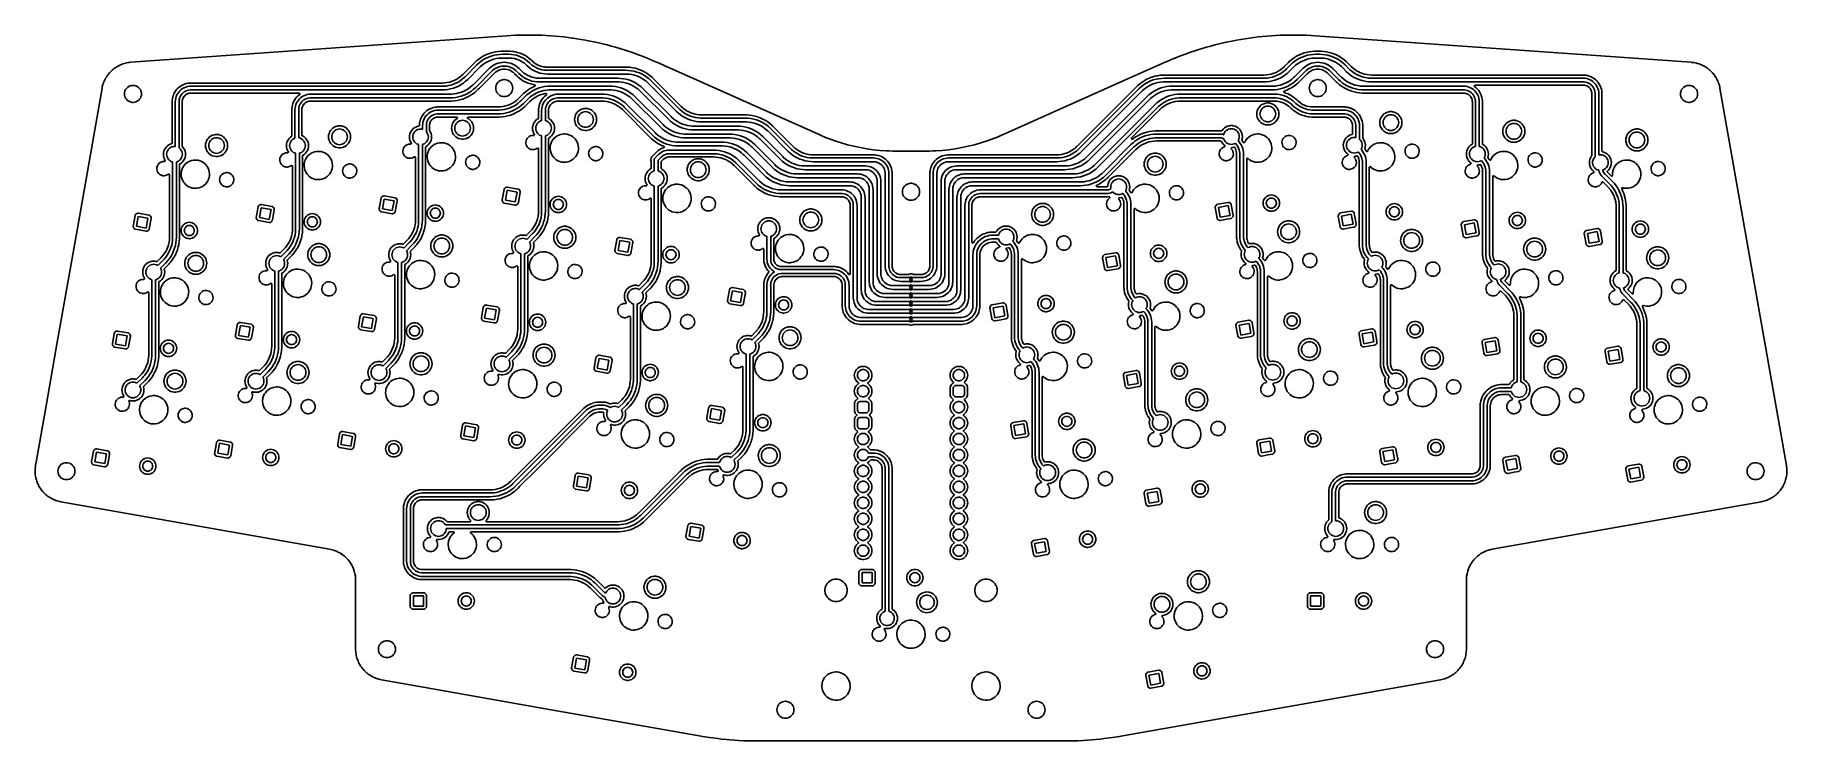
# Model space of a CAD drawing. Extents: x 68 to 346, y -197 to -84.
import ezdxf

# ---------------------------------------------------------------- set-up
doc = ezdxf.new("R2010")
doc.units = 0
doc.layers.add('BLACK', color=7, linetype='CONTINUOUS')

msp = doc.modelspace()

# ---------------------------------------------------------------- linework, layer by layer
at = {"layer": 'BLACK', "linetype": 'CONTINUOUS'}
for p, q in [((82.7718, -88.6072), (142.651, -84.382)), ((142.651, -84.382), (143.269, -84.3469)), ((143.269, -84.3469), (144.033, -84.304)), ((144.033, -84.304), (144.72, -84.2837)), ((144.72, -84.2837), (145.433, -84.2642)), ((145.433, -84.2642), (146.133, -84.2626)), ((146.133, -84.2626), (146.834, -84.2637)), ((146.834, -84.2637), (147.539, -84.2812)), ((147.539, -84.2812), (148.235, -84.3024)), ((148.235, -84.3024), (148.941, -84.3391)), ((148.941, -84.3391), (149.634, -84.3803)), ((149.634, -84.3803), (150.34, -84.4364)), ((150.34, -84.4364), (151.03, -84.4973)), ((151.03, -84.4973), (151.736, -84.5727)), ((151.736, -84.5727), (152.423, -84.6534)), ((152.423, -84.6534), (153.029, -84.7348)), ((153.029, -84.7348), (153.127, -84.748)), ((153.127, -84.748), (153.214, -84.7609)), ((153.214, -84.7609), (153.811, -84.8484)), ((153.811, -84.8484), (154.512, -84.9622)), ((154.512, -84.9622), (155.191, -85.0819)), ((155.191, -85.0819), (155.192, -85.0822)), ((155.192, -85.0822), (155.89, -85.2151)), ((155.89, -85.2151), (156.565, -85.3543)), ((156.565, -85.3543), (156.567, -85.3547)), ((156.567, -85.3547), (157.261, -85.5064)), ((157.261, -85.5064), (157.934, -85.6656)), ((157.934, -85.6656), (158.623, -85.836)), ((158.623, -85.836), (159.292, -86.0148)), ((159.292, -86.0148), (159.975, -86.2036)), ((159.975, -86.2036), (160.64, -86.402)), ((160.64, -86.402), (161.316, -86.6089)), ((252.703, -86.6093), (253.383, -86.4009)), ((253.383, -86.4009), (254.044, -86.204)), ((254.044, -86.204), (254.731, -86.014)), ((254.731, -86.014), (255.396, -85.8364)), ((255.396, -85.8364), (256.088, -85.665)), ((256.088, -85.665), (256.758, -85.5068)), ((256.758, -85.5068), (257.455, -85.3542)), ((257.455, -85.3542), (258.128, -85.2154)), ((258.128, -85.2154), (258.829, -85.0819)), ((258.829, -85.0819), (259.506, -84.9625)), ((259.506, -84.9625), (260.211, -84.8481)), ((260.211, -84.8481), (260.891, -84.7483)), ((260.891, -84.7483), (261.599, -84.6532)), ((261.599, -84.6532), (262.282, -84.573)), ((262.282, -84.573), (262.991, -84.4971)), ((262.991, -84.4971), (263.677, -84.4366)), ((263.677, -84.4366), (264.387, -84.3802)), ((264.387, -84.3802), (265.075, -84.3393)), ((265.075, -84.3393), (265.786, -84.3023)), ((265.786, -84.3023), (266.477, -84.2813)), ((266.477, -84.2813), (267.187, -84.2637)), ((267.187, -84.2637), (267.881, -84.2626)), ((267.881, -84.2626), (268.588, -84.2643)), ((268.588, -84.2643), (269.289, -84.2834)), ((269.289, -84.2834), (269.988, -84.3041)), ((269.988, -84.3041), (270.729, -84.3456)), ((270.729, -84.3456), (271.369, -84.382)), ((271.369, -84.382), (271.369, -84.382)), ((271.369, -84.382), (271.37, -84.3821)), ((271.37, -84.3821), (331.248, -88.6072)), ((80.5521, -89.3114), (80.7373, -89.2038)), ((80.7373, -89.2038), (80.7404, -89.2021)), ((80.7404, -89.2021), (80.9285, -89.107)), ((80.9285, -89.107), (81.1214, -89.0154)), ((81.1214, -89.0154), (81.1249, -89.0139)), ((81.1249, -89.0139), (81.3214, -88.9354)), ((81.3214, -88.9354), (81.5201, -88.8605)), ((81.5201, -88.8605), (81.5241, -88.8592)), ((81.5241, -88.8592), (81.7284, -88.7979)), ((81.7284, -88.7979), (81.9306, -88.7403)), ((81.9306, -88.7403), (81.9351, -88.7392)), ((81.9351, -88.7392), (82.1484, -88.6953)), ((82.1484, -88.6953), (82.35, -88.6555)), ((82.35, -88.6555), (82.3548, -88.6548)), ((82.3548, -88.6548), (82.5943, -88.6272)), ((82.5943, -88.6272), (82.7718, -88.6072)), ((82.7718, -88.6072), (82.7718, -88.6072)), ((82.7718, -88.6072), (82.7718, -88.6072)), ((137.572, -88.626), (135.67, -90.5283)), ((136.002, -90.9041), (137.894, -89.0117)), ((137.698, -88.5001), (137.572, -88.626)), ((137.572, -88.626), (137.572, -88.626)), ((137.895, -88.3293), (137.698, -88.5001)), ((137.698, -88.5001), (137.698, -88.5001)), ((137.698, -88.5001), (137.698, -88.5001)), ((137.894, -89.0117), (138.225, -88.7056)), ((137.894, -89.0117), (137.894, -89.0117)), ((138.035, -88.2081), (137.895, -88.3293)), ((138.392, -87.9409), (138.035, -88.2081)), ((138.035, -88.2081), (138.035, -88.2081)), ((138.225, -88.7056), (138.579, -88.4265)), ((138.621, -87.7935), (138.392, -87.9409)), ((138.392, -87.9409), (138.392, -87.9409)), ((138.768, -89.0307), (138.461, -89.2931)), ((138.579, -88.4265), (138.954, -88.1761)), ((138.767, -87.6999), (138.621, -87.7935)), ((139.075, -87.5314), (138.767, -87.6999)), ((139.095, -88.7932), (138.768, -89.0307)), ((138.954, -88.1761), (139.347, -87.9558)), ((139.158, -87.4862), (139.075, -87.5314)), ((139.44, -88.5821), (139.095, -88.7932)), ((139.564, -87.301), (139.158, -87.4862)), ((139.347, -87.9558), (139.757, -87.767)), ((139.8, -88.3987), (139.44, -88.5821)), ((139.981, -87.1452), (139.564, -87.301)), ((139.564, -87.301), (139.564, -87.301)), ((139.757, -87.767), (140.18, -87.611)), ((140.173, -88.2441), (139.8, -88.3987)), ((140.188, -87.0845), (139.981, -87.1452)), ((139.981, -87.1452), (139.981, -87.1452)), ((140.105, -89.3641), (140.37, -89.1673)), ((140.557, -88.1192), (140.173, -88.2441)), ((140.18, -87.611), (140.614, -87.4886)), ((140.409, -87.0195), (140.188, -87.0845)), ((140.37, -89.1673), (140.653, -88.9975)), ((140.845, -86.9248), (140.409, -87.0195)), ((140.409, -87.0195), (140.409, -87.0195)), ((140.409, -87.0195), (140.409, -87.0195)), ((140.95, -88.0249), (140.557, -88.1192)), ((140.614, -87.4886), (141.056, -87.4007)), ((140.653, -88.9975), (140.952, -88.8562)), ((141.286, -86.8613), (140.845, -86.9248)), ((141.349, -87.9617), (140.95, -88.0249)), ((140.952, -88.8562), (141.263, -88.7449)), ((141.056, -87.4007), (141.503, -87.3477)), ((141.263, -88.7449), (141.583, -88.6647)), ((141.731, -86.8295), (141.286, -86.8613)), ((141.752, -87.93), (141.349, -87.9617)), ((141.503, -87.3477), (141.954, -87.33)), ((141.834, -89.2266), (141.567, -89.2796)), ((141.583, -88.6647), (141.91, -88.6162)), ((141.954, -86.8295), (141.731, -86.8295)), ((141.731, -86.8295), (141.731, -86.8295)), ((141.954, -87.93), (141.752, -87.93)), ((142.104, -89.2), (141.834, -89.2266)), ((141.91, -88.6162), (142.24, -88.6)), ((142.005, -86.8295), (141.954, -86.8295)), ((141.954, -87.33), (141.954, -87.33)), ((141.954, -87.33), (141.954, -87.33)), ((141.954, -87.33), (141.954, -87.33)), ((141.954, -87.33), (142.984, -87.33)), ((142.984, -87.93), (141.954, -87.93)), ((141.954, -87.93), (141.954, -87.93)), ((141.954, -87.93), (141.954, -87.93)), ((142.897, -86.8295), (142.005, -86.8295)), ((142.005, -86.8295), (142.005, -86.8295)), ((142.24, -89.2), (142.104, -89.2)), ((142.24, -88.6), (142.24, -88.6)), ((142.24, -88.6), (142.57, -88.6162)), ((142.376, -89.2), (142.24, -89.2)), ((142.24, -89.2), (142.24, -89.2)), ((142.646, -89.2266), (142.376, -89.2)), ((142.57, -88.6162), (142.897, -88.6647)), ((142.913, -89.2797), (142.646, -89.2266)), ((142.9, -86.8295), (142.897, -86.8295)), ((142.897, -86.8295), (142.897, -86.8295)), ((142.897, -88.6647), (143.217, -88.7449)), ((142.984, -86.8295), (142.9, -86.8295)), ((142.9, -86.8295), (142.9, -86.8295)), ((143.029, -86.8295), (142.984, -86.8295)), ((142.984, -87.33), (142.984, -87.33)), ((142.984, -87.33), (142.984, -87.33)), ((142.984, -87.33), (143.388, -87.3476)), ((143.16, -87.93), (142.984, -87.93)), ((143.186, -86.8295), (143.029, -86.8295)), ((143.029, -86.8295), (143.029, -86.8295)), ((143.511, -87.9607), (143.16, -87.93)), ((143.588, -86.8612), (143.186, -86.8295)), ((143.186, -86.8295), (143.186, -86.8295)), ((143.217, -88.7449), (143.528, -88.8562)), ((143.388, -87.3476), (143.789, -87.4004)), ((143.858, -88.0219), (143.511, -87.9607)), ((143.528, -88.8562), (143.827, -88.9975)), ((143.75, -86.8869), (143.588, -86.8612)), ((143.588, -86.8612), (143.588, -86.8612)), ((143.588, -86.8612), (143.588, -86.8612)), ((143.987, -86.9243), (143.75, -86.8869)), ((143.789, -87.4004), (144.184, -87.488)), ((143.827, -88.9975), (144.11, -89.1673)), ((144.199, -88.1131), (143.858, -88.0219)), ((144.379, -87.0185), (143.987, -86.9243)), ((143.987, -86.9243), (143.987, -86.9243)), ((144.11, -89.1673), (144.375, -89.364)), ((144.184, -87.488), (144.57, -87.6096)), ((144.53, -88.2337), (144.199, -88.1131)), ((144.763, -87.1433), (144.379, -87.0185)), ((144.849, -88.3826), (144.53, -88.2337)), ((144.57, -87.6096), (144.943, -87.7644)), ((145.136, -87.2977), (144.763, -87.1433)), ((144.763, -87.1433), (144.763, -87.1433)), ((144.763, -87.1433), (144.763, -87.1433)), ((145.155, -88.5589), (144.849, -88.3826)), ((144.943, -87.7644), (145.302, -87.9511)), ((145.471, -87.4682), (145.136, -87.2977)), ((145.136, -87.2977), (145.136, -87.2977)), ((145.443, -88.761), (145.155, -88.5589)), ((145.302, -87.9511), (145.643, -88.1684)), ((145.713, -88.9875), (145.443, -88.761)), ((145.496, -87.481), (145.471, -87.4682)), ((145.84, -87.6919), (145.496, -87.481)), ((145.643, -88.1684), (145.964, -88.4146)), ((145.838, -89.1121), (145.713, -88.9875)), ((145.838, -89.1122), (145.838, -89.1121)), ((145.838, -89.1121), (145.838, -89.1121)), ((146.136, -89.3854), (145.838, -89.1122)), ((146.166, -87.9291), (145.84, -87.6919)), ((145.84, -87.6919), (145.84, -87.6919)), ((145.84, -87.6919), (145.84, -87.6919)), ((145.964, -88.4146), (146.262, -88.6878)), ((146.18, -87.9409), (146.166, -87.9291)), ((146.473, -88.1913), (146.18, -87.9409)), ((146.262, -88.6878), (146.262, -88.6879)), ((146.262, -88.6879), (146.262, -88.6879)), ((146.262, -88.6879), (146.387, -88.8125)), ((146.387, -88.8125), (146.657, -89.039)), ((146.554, -88.272), (146.473, -88.1913)), ((146.554, -88.2723), (146.554, -88.272)), ((146.557, -88.2745), (146.554, -88.2723)), ((146.615, -88.3326), (146.557, -88.2745)), ((146.557, -88.2745), (146.557, -88.2745)), ((146.617, -88.3347), (146.615, -88.3326)), ((146.871, -88.5649), (146.617, -88.3347)), ((146.657, -89.039), (146.945, -89.2411)), ((146.876, -88.5688), (146.871, -88.5649)), ((147.149, -88.7718), (146.876, -88.5688)), ((146.945, -89.2411), (147.251, -89.4174)), ((147.154, -88.7752), (147.149, -88.7718)), ((147.447, -88.9504), (147.154, -88.7752)), ((147.452, -88.9533), (147.447, -88.9504)), ((147.76, -89.0991), (147.452, -88.9533)), ((147.766, -89.1014), (147.76, -89.0991)), ((148.087, -89.2162), (147.766, -89.1014)), ((148.093, -89.218), (148.087, -89.2162)), ((148.423, -89.3008), (148.093, -89.218)), ((161.316, -86.6089), (161.978, -86.8272)), ((161.978, -86.8272), (162.646, -87.0516)), ((162.646, -87.0516), (163.205, -87.2543)), ((163.205, -87.2543), (163.306, -87.2906)), ((163.306, -87.2906), (163.962, -87.5314)), ((163.962, -87.5314), (164.626, -87.7935)), ((164.626, -87.7935), (165.265, -88.0478)), ((165.265, -88.0478), (165.975, -88.3524)), ((165.975, -88.3524), (166.469, -88.5649)), ((166.469, -88.5649), (166.535, -88.5932)), ((166.535, -88.5932), (166.537, -88.5938)), ((166.537, -88.5938), (167.612, -89.0734)), ((167.612, -89.0734), (192.389, -100.123)), ((240.814, -91.5685), (247.483, -88.5937)), ((247.483, -88.5937), (247.484, -88.5935)), ((247.484, -88.5935), (248.065, -88.3439)), ((248.065, -88.3439), (248.232, -88.272)), ((248.232, -88.272), (248.755, -88.0481)), ((248.755, -88.0481), (249.404, -87.7896)), ((249.404, -87.7896), (250.057, -87.5317)), ((250.057, -87.5317), (250.721, -87.2884)), ((250.721, -87.2884), (251.373, -87.052)), ((251.373, -87.052), (252.046, -86.8258)), ((252.046, -86.8258), (252.703, -86.6093)), ((266.5, -89.2381), (266.458, -89.2802)), ((267.095, -88.6434), (266.5, -89.2381)), ((266.812, -89.6341), (267.434, -89.0117)), ((267.238, -88.5001), (267.095, -88.6434)), ((267.095, -88.6434), (267.095, -88.6434)), ((267.095, -88.6434), (267.095, -88.6434)), ((267.575, -88.2081), (267.238, -88.5001)), ((267.434, -89.0116), (267.765, -88.7056)), ((267.434, -89.0117), (267.434, -89.0116)), ((267.597, -88.1913), (267.575, -88.2081)), ((267.932, -87.9409), (267.597, -88.1913)), ((267.765, -88.7056), (268.119, -88.4265)), ((268.167, -87.7898), (267.932, -87.9409)), ((267.932, -87.9409), (267.932, -87.9409)), ((268.308, -89.0307), (268.001, -89.2931)), ((268.119, -88.4265), (268.494, -88.1761)), ((268.307, -87.6999), (268.167, -87.7898)), ((268.698, -87.4862), (268.307, -87.6999)), ((268.307, -87.6999), (268.307, -87.6999)), ((268.307, -87.6999), (268.307, -87.6999)), ((268.635, -88.7932), (268.308, -89.0307)), ((268.494, -88.1761), (268.887, -87.9558)), ((268.98, -88.5821), (268.635, -88.7932)), ((268.764, -87.456), (268.698, -87.4862)), ((268.698, -87.4862), (268.698, -87.4862)), ((269.104, -87.301), (268.764, -87.456)), ((268.887, -87.9558), (269.297, -87.767)), ((269.34, -88.3987), (268.98, -88.5821)), ((269.279, -87.2355), (269.104, -87.3009)), ((269.104, -87.3009), (269.104, -87.3009)), ((269.104, -87.3009), (269.104, -87.301)), ((269.521, -87.1451), (269.279, -87.2355)), ((269.297, -87.767), (269.72, -87.611)), ((269.713, -88.244), (269.34, -88.3987)), ((269.635, -87.1119), (269.521, -87.1451)), ((269.949, -87.0195), (269.635, -87.1119)), ((269.645, -89.3641), (269.91, -89.1673)), ((270.097, -88.1192), (269.713, -88.244)), ((269.72, -87.611), (270.154, -87.4886)), ((269.91, -89.1673), (270.193, -88.9975)), ((270.142, -86.9777), (269.949, -87.0195)), ((269.949, -87.0195), (269.949, -87.0195)), ((269.949, -87.0195), (269.949, -87.0195)), ((270.49, -88.0249), (270.097, -88.1192)), ((270.385, -86.9247), (270.142, -86.9777)), ((270.154, -87.4886), (270.596, -87.4007)), ((270.193, -88.9975), (270.492, -88.8562)), ((270.826, -86.8613), (270.385, -86.9247)), ((270.385, -86.9247), (270.385, -86.9247)), ((270.889, -87.9617), (270.49, -88.0249)), ((270.492, -88.8562), (270.803, -88.7449)), ((270.596, -87.4007), (271.043, -87.3477)), ((270.803, -88.7449), (271.123, -88.6647)), ((271.271, -86.8295), (270.826, -86.8613)), ((271.292, -87.93), (270.889, -87.9617)), ((271.043, -87.3477), (271.494, -87.33)), ((271.374, -89.2266), (271.107, -89.2796)), ((271.123, -88.6647), (271.45, -88.6162)), ((271.494, -86.8295), (271.271, -86.8295)), ((271.271, -86.8295), (271.271, -86.8295)), ((271.494, -87.93), (271.292, -87.93)), ((271.644, -89.2), (271.374, -89.2266)), ((271.45, -88.6162), (271.78, -88.6)), ((271.545, -86.8295), (271.494, -86.8295)), ((271.494, -87.33), (271.494, -87.33)), ((271.494, -87.33), (271.494, -87.33)), ((271.494, -87.33), (272.066, -87.33)), ((271.494, -87.33), (271.494, -87.33)), ((272.066, -87.93), (271.494, -87.93)), ((271.494, -87.93), (271.494, -87.93)), ((271.494, -87.93), (271.494, -87.93)), ((272.111, -86.8295), (271.545, -86.8295)), ((271.545, -86.8295), (271.545, -86.8295)), ((271.78, -89.2), (271.644, -89.2)), ((271.78, -88.6), (272.11, -88.6162)), ((271.78, -88.6), (271.78, -88.6)), ((271.916, -89.2), (271.78, -89.2)), ((271.78, -89.2), (271.78, -89.2)), ((272.186, -89.2266), (271.916, -89.2)), ((272.066, -87.33), (272.066, -87.33)), ((272.066, -87.33), (272.066, -87.33)), ((272.066, -87.33), (272.517, -87.3477)), ((272.268, -87.93), (272.066, -87.93)), ((272.11, -88.6162), (272.437, -88.6647)), ((272.289, -86.8295), (272.111, -86.8295)), ((272.111, -86.8295), (272.111, -86.8295)), ((272.453, -89.2797), (272.186, -89.2266)), ((272.671, -87.9617), (272.268, -87.93)), ((272.734, -86.8613), (272.289, -86.8295)), ((272.437, -88.6647), (272.757, -88.7449)), ((272.517, -87.3477), (272.964, -87.4007)), ((273.07, -88.0249), (272.671, -87.9617)), ((273.175, -86.9248), (272.734, -86.8613)), ((272.757, -88.7449), (273.068, -88.8562)), ((272.964, -87.4007), (273.406, -87.4886)), ((273.068, -88.8562), (273.367, -88.9975)), ((273.463, -88.1192), (273.07, -88.0249)), ((273.611, -87.0195), (273.175, -86.9248)), ((273.367, -88.9975), (273.65, -89.1673)), ((273.406, -87.4886), (273.84, -87.611)), ((273.847, -88.2441), (273.463, -88.1192)), ((274.039, -87.1452), (273.611, -87.0195)), ((273.611, -87.0195), (273.611, -87.0195)), ((273.65, -89.1673), (273.915, -89.364)), ((273.84, -87.611), (274.263, -87.7671)), ((274.22, -88.3987), (273.847, -88.2441)), ((274.456, -87.301), (274.039, -87.1452)), ((274.58, -88.5821), (274.22, -88.3987)), ((274.263, -87.7671), (274.673, -87.9558)), ((274.505, -87.3234), (274.456, -87.301)), ((274.862, -87.4862), (274.505, -87.3234)), ((274.925, -88.7932), (274.58, -88.5821)), ((274.673, -87.9558), (275.066, -88.1761)), ((274.945, -87.5317), (274.862, -87.4862)), ((275.252, -89.0307), (274.925, -88.7932)), ((275.253, -87.6999), (274.945, -87.5317)), ((275.066, -88.1761), (275.441, -88.4265)), ((275.559, -89.2931), (275.252, -89.0307)), ((275.628, -87.9409), (275.253, -87.6999)), ((275.253, -87.6999), (275.253, -87.6999)), ((275.441, -88.4265), (275.795, -88.7056)), ((275.985, -88.2081), (275.628, -87.9409)), ((275.628, -87.9409), (275.628, -87.9409)), ((275.795, -88.7056), (276.126, -89.0116)), ((276.322, -88.5001), (275.985, -88.2081)), ((275.985, -88.2081), (275.985, -88.2081)), ((276.126, -89.0116), (276.126, -89.0117)), ((276.126, -89.0117), (276.748, -89.6341)), ((276.384, -88.5624), (276.322, -88.5001)), ((276.447, -88.6246), (276.384, -88.5624)), ((276.447, -88.6249), (276.447, -88.6246)), ((277.102, -89.28), (276.447, -88.6249)), ((331.248, -88.6072), (331.277, -88.6104)), ((331.277, -88.6104), (331.427, -88.6274)), ((331.427, -88.6274), (331.665, -88.6548)), ((331.665, -88.6548), (331.67, -88.6555)), ((331.67, -88.6555), (331.872, -88.6953)), ((331.872, -88.6953), (332.085, -88.7392)), ((332.085, -88.7392), (332.089, -88.7403)), ((332.089, -88.7403), (332.2, -88.7718)), ((332.2, -88.7718), (332.292, -88.7979)), ((332.292, -88.7979), (332.496, -88.8592)), ((332.496, -88.8592), (332.5, -88.8605)), ((332.5, -88.8605), (332.634, -88.9112)), ((332.634, -88.9112), (332.699, -88.9354)), ((332.699, -88.9354), (332.895, -89.0139)), ((332.895, -89.0139), (332.899, -89.0154)), ((332.899, -89.0154), (333.091, -89.107)), ((333.091, -89.107), (333.28, -89.2021)), ((333.28, -89.2021), (333.283, -89.2038)), ((333.283, -89.2038), (333.468, -89.3114)), ((78.3527, -92.115), (78.4185, -91.9076)), ((78.4185, -91.9076), (78.42, -91.9033)), ((78.42, -91.9033), (78.4984, -91.7081)), ((78.4984, -91.7081), (78.5805, -91.5113)), ((78.5805, -91.5113), (78.5823, -91.5075)), ((78.5823, -91.5075), (78.6774, -91.3176)), ((78.6774, -91.3176), (78.7759, -91.1303)), ((78.7759, -91.1303), (78.7777, -91.127)), ((78.7777, -91.127), (78.8889, -90.9447)), ((78.8889, -90.9447), (79.003, -90.7675)), ((79.003, -90.7675), (79.005, -90.7646)), ((79.005, -90.7646), (79.1313, -90.5915)), ((79.1313, -90.5915), (79.2604, -90.4254)), ((79.2604, -90.4254), (79.2624, -90.423)), ((79.2624, -90.423), (79.4029, -90.2606)), ((79.4029, -90.2606), (79.5461, -90.1065)), ((79.5461, -90.1065), (79.548, -90.1045)), ((79.548, -90.1045), (79.7017, -89.9541)), ((79.7017, -89.9541), (79.8589, -89.8125)), ((79.8589, -89.8125), (80.0244, -89.6753)), ((80.0244, -89.6753), (80.0266, -89.6736)), ((80.0266, -89.6736), (80.1947, -89.5471)), ((80.1947, -89.5471), (80.3708, -89.4243)), ((80.3708, -89.4243), (80.3734, -89.4226)), ((80.3734, -89.4226), (80.5521, -89.3114)), ((91.6159, -91.995), (91.3368, -92.0797)), ((91.9019, -91.9381), (91.6159, -91.995)), ((92.1077, -91.9178), (91.9019, -91.9381)), ((91.9019, -91.9381), (91.9019, -91.9381)), ((91.9019, -91.9381), (91.9019, -91.9381)), ((92.1922, -91.9095), (92.1077, -91.9178)), ((92.2911, -91.9095), (92.1922, -91.9095)), ((92.1922, -91.9095), (92.1922, -91.9095)), ((92.1922, -91.9095), (92.1922, -91.9095)), ((92.2914, -91.9095), (92.2911, -91.9095)), ((132.366, -91.9095), (92.2914, -91.9095)), ((132.768, -91.892), (132.366, -91.9095)), ((132.773, -91.8915), (132.768, -91.892)), ((133.169, -91.8394), (132.773, -91.8915)), ((133.175, -91.8384), (133.169, -91.8394)), ((133.565, -91.7519), (133.175, -91.8384)), ((133.57, -91.7505), (133.565, -91.7519)), ((133.951, -91.6304), (133.57, -91.7505)), ((133.956, -91.6286), (133.951, -91.6304)), ((134.325, -91.4757), (133.956, -91.6286)), ((134.147, -92.0959), (134.52, -91.9413)), ((134.33, -91.4734), (134.325, -91.4757)), ((134.629, -91.3176), (134.33, -91.4734)), ((134.52, -91.9413), (134.88, -91.7579)), ((134.684, -91.289), (134.629, -91.3176)), ((134.689, -91.2863), (134.684, -91.289)), ((135.026, -91.0716), (134.689, -91.2863)), ((134.88, -91.7579), (135.225, -91.5468)), ((135.03, -91.0685), (135.026, -91.0716)), ((135.347, -90.8254), (135.03, -91.0685)), ((135.225, -91.5468), (135.552, -91.3093)), ((135.351, -90.8219), (135.347, -90.8254)), ((135.648, -90.5502), (135.351, -90.8219)), ((135.741, -91.9135), (135.366, -92.1639)), ((135.552, -91.3093), (135.859, -91.0469)), ((135.67, -90.5283), (135.648, -90.5502)), ((136.095, -91.6344), (135.741, -91.9135)), ((135.859, -91.0469), (136.002, -90.9041)), ((136.002, -90.9041), (136.002, -90.9041)), ((136.426, -91.3283), (136.095, -91.6344)), ((138.318, -89.4359), (136.426, -91.3283)), ((136.426, -91.3283), (136.426, -91.3283)), ((137.272, -92.1741), (139.86, -89.5859)), ((140.284, -90.0102), (137.696, -92.5983)), ((138.461, -89.2931), (138.318, -89.4359)), ((138.318, -89.4359), (138.318, -89.4359)), ((138.723, -92.2787), (140.568, -90.4338)), ((139.86, -89.5859), (140.105, -89.3641)), ((139.86, -89.5859), (139.86, -89.5859)), ((139.86, -89.5859), (139.86, -89.5859)), ((139.86, -89.5859), (139.86, -89.5859)), ((140.38, -89.9141), (140.284, -90.0102)), ((140.284, -90.0102), (140.284, -90.0102)), ((140.284, -90.0102), (140.284, -90.0102)), ((140.59, -89.7417), (140.38, -89.9141)), ((140.568, -90.4338), (140.579, -90.4236)), ((140.568, -90.4338), (140.568, -90.4338)), ((140.579, -90.4236), (140.637, -90.3653)), ((140.579, -90.4236), (140.579, -90.4236)), ((140.816, -89.5907), (140.59, -89.7417)), ((140.637, -90.3653), (140.639, -90.3629)), ((140.639, -90.3629), (140.825, -90.1971)), ((141.056, -89.4625), (140.816, -89.5907)), ((140.825, -90.1971), (140.83, -90.1928)), ((140.83, -90.1928), (141.032, -90.0498)), ((141.066, -92.0322), (140.966, -92.2463)), ((141.032, -90.0498), (141.038, -90.0461)), ((141.038, -90.0461), (141.254, -89.9265)), ((141.307, -89.3585), (141.056, -89.4625)), ((141.202, -91.8386), (141.066, -92.0322)), ((141.066, -92.0322), (141.066, -92.0322)), ((141.369, -91.6715), (141.202, -91.8386)), ((141.202, -91.8386), (141.202, -91.8386)), ((141.254, -89.9265), (141.26, -89.9235)), ((141.26, -89.9235), (141.489, -89.829)), ((141.567, -89.2796), (141.307, -89.3585)), ((141.562, -91.536), (141.369, -91.6715)), ((141.489, -89.829), (141.495, -89.8267)), ((141.495, -89.8267), (141.733, -89.7583)), ((141.776, -91.4361), (141.562, -91.536)), ((141.562, -91.536), (141.562, -91.536)), ((141.733, -89.7583), (141.739, -89.7567)), ((141.739, -89.7567), (141.776, -89.7504)), ((141.776, -89.7504), (141.983, -89.7153)), ((142.005, -91.3749), (141.776, -91.4361)), ((141.776, -91.4361), (141.776, -91.4361)), ((141.983, -89.7153), (141.99, -89.7145)), ((141.99, -89.7145), (142.236, -89.7007)), ((142.181, -91.3595), (142.005, -91.3749)), ((142.005, -91.3749), (142.005, -91.3749)), ((142.299, -91.3595), (142.181, -91.3595)), ((142.236, -89.7007), (142.243, -89.7007)), ((142.243, -89.7007), (142.49, -89.7146)), ((142.475, -91.3749), (142.299, -91.3595)), ((142.704, -91.4361), (142.475, -91.3749)), ((142.475, -91.3749), (142.475, -91.3749)), ((142.49, -89.7146), (142.497, -89.7153)), ((142.497, -89.7153), (142.741, -89.7567)), ((142.786, -91.4747), (142.704, -91.4361)), ((142.704, -91.4361), (142.704, -91.4361)), ((142.704, -91.4361), (142.704, -91.4361)), ((142.741, -89.7567), (142.747, -89.7583)), ((142.747, -89.7583), (142.985, -89.8267)), ((142.918, -91.536), (142.786, -91.4747)), ((143.173, -89.3585), (142.913, -89.2797)), ((143.111, -91.6715), (142.918, -91.536)), ((142.918, -91.536), (142.918, -91.536)), ((142.985, -89.8267), (142.991, -89.829)), ((142.991, -89.829), (143.22, -89.9235)), ((143.278, -91.8386), (143.111, -91.6715)), ((143.424, -89.4626), (143.173, -89.3585)), ((143.22, -89.9235), (143.22, -89.9235)), ((143.22, -89.9235), (143.226, -89.9265)), ((143.226, -89.9265), (143.442, -90.0461)), ((143.414, -92.0322), (143.278, -91.8386)), ((143.514, -92.2463), (143.414, -92.0322)), ((143.414, -92.0322), (143.414, -92.0322)), ((143.664, -89.5907), (143.424, -89.4626)), ((143.442, -90.0461), (143.448, -90.0498)), ((143.448, -90.0498), (143.528, -90.1066)), ((143.528, -90.1066), (143.617, -90.1698)), ((143.617, -90.1698), (143.65, -90.1927)), ((143.65, -90.1927), (143.655, -90.1971)), ((143.655, -90.1971), (143.838, -90.3604)), ((143.89, -89.7417), (143.664, -89.5907)), ((143.838, -90.3604), (143.841, -90.3627)), ((143.841, -90.3627), (143.843, -90.3651)), ((143.843, -90.3651), (144.247, -90.7688)), ((144.1, -89.9141), (143.89, -89.7417)), ((144.196, -90.01), (144.1, -89.9141)), ((144.196, -90.0102), (144.196, -90.01)), ((144.568, -90.3821), (144.196, -90.0102)), ((144.247, -90.7688), (144.247, -90.7693)), ((144.247, -90.7693), (144.34, -90.8619)), ((144.34, -90.8619), (144.357, -90.8787)), ((144.357, -90.8787), (144.486, -90.9894)), ((144.375, -89.364), (144.62, -89.5859)), ((144.486, -90.9894), (144.664, -91.1409)), ((144.568, -90.3822), (144.568, -90.3821)), ((144.866, -90.6554), (144.568, -90.3822)), ((144.62, -89.5859), (144.62, -89.5859)), ((144.62, -89.5859), (144.62, -89.5859)), ((144.62, -89.5859), (144.62, -89.5859)), ((144.62, -89.5859), (144.992, -89.9579)), ((144.664, -91.1409), (144.99, -91.3781)), ((145.187, -90.9016), (144.866, -90.6554)), ((144.99, -91.3781), (144.99, -91.3781)), ((144.99, -91.3781), (144.99, -91.3781)), ((144.99, -91.3781), (145.334, -91.589)), ((144.992, -89.9579), (144.992, -89.9579)), ((144.992, -89.9579), (145.117, -90.0825)), ((145.117, -90.0825), (145.387, -90.309)), ((145.528, -91.1189), (145.187, -90.9016)), ((145.334, -91.589), (145.334, -91.589)), ((145.334, -91.589), (145.694, -91.7723)), ((145.387, -90.309), (145.675, -90.5111)), ((145.887, -91.3056), (145.528, -91.1189)), ((145.675, -90.5111), (145.981, -90.6874)), ((145.694, -91.7723), (145.694, -91.7723)), ((145.694, -91.7723), (146.067, -91.9267)), ((146.26, -91.4604), (145.887, -91.3056)), ((145.981, -90.6874), (146.3, -90.8363)), ((146.067, -91.9267), (146.067, -91.9267)), ((146.067, -91.9267), (146.067, -91.9267)), ((146.067, -91.9267), (146.451, -92.0515)), ((146.457, -89.6316), (146.136, -89.3854)), ((146.646, -91.582), (146.26, -91.4604)), ((146.3, -90.8363), (146.631, -90.9569)), ((146.451, -92.0515), (146.843, -92.1457)), ((146.798, -89.8489), (146.457, -89.6316)), ((146.631, -90.9569), (146.972, -91.0481)), ((147.041, -91.6696), (146.646, -91.582)), ((147.157, -90.0356), (146.798, -89.8489)), ((146.972, -91.0481), (147.319, -91.1093)), ((147.442, -91.7224), (147.041, -91.6696)), ((147.53, -90.1904), (147.157, -90.0356)), ((147.251, -89.4174), (147.57, -89.5663)), ((147.319, -91.1093), (147.67, -91.14)), ((147.846, -91.74), (147.442, -91.7224)), ((147.916, -90.312), (147.53, -90.1904)), ((147.57, -89.5663), (147.901, -89.6869)), ((147.67, -91.14), (147.846, -91.14)), ((147.846, -91.14), (160.306, -91.14)), ((160.306, -91.74), (147.846, -91.74)), ((147.846, -91.74), (147.846, -91.74)), ((147.846, -91.74), (147.846, -91.74)), ((147.901, -89.6869), (148.242, -89.7781)), ((148.311, -90.3996), (147.916, -90.312)), ((148.242, -89.7781), (148.589, -89.8393)), ((148.712, -90.4524), (148.311, -90.3996)), ((148.429, -89.302), (148.423, -89.3008)), ((148.766, -89.352), (148.429, -89.302)), ((148.589, -89.8393), (148.94, -89.87)), ((149.116, -90.47), (148.712, -90.4524)), ((148.773, -89.3526), (148.766, -89.352)), ((149.115, -89.3694), (148.773, -89.3526)), ((148.94, -89.87), (149.116, -89.87)), ((149.118, -89.3695), (149.115, -89.3694)), ((149.116, -89.87), (161.576, -89.87)), ((161.576, -90.47), (149.116, -90.47)), ((149.116, -90.47), (149.116, -90.47)), ((149.116, -90.47), (149.116, -90.47)), ((161.621, -89.3695), (149.118, -89.3695)), ((160.306, -91.14), (160.306, -91.14)), ((160.306, -91.14), (160.306, -91.14)), ((160.306, -91.14), (160.757, -91.1577)), ((160.508, -91.74), (160.306, -91.74)), ((160.911, -91.7717), (160.508, -91.74)), ((160.757, -91.1577), (161.204, -91.2107)), ((161.31, -91.8349), (160.911, -91.7717)), ((161.204, -91.2107), (161.646, -91.2986)), ((161.703, -91.9292), (161.31, -91.8349)), ((161.576, -89.87), (161.576, -89.87)), ((161.576, -89.87), (161.576, -89.87)), ((161.576, -89.87), (162.027, -89.8877)), ((161.778, -90.47), (161.576, -90.47)), ((161.799, -89.3695), (161.621, -89.3695)), ((161.621, -89.3695), (161.621, -89.3695)), ((161.646, -91.2986), (162.08, -91.421)), ((162.087, -92.0541), (161.703, -91.9292)), ((162.181, -90.5017), (161.778, -90.47)), ((162.244, -89.4013), (161.799, -89.3695)), ((162.027, -89.8877), (162.474, -89.9407)), ((162.08, -91.421), (162.503, -91.5771)), ((162.46, -92.2087), (162.087, -92.0541)), ((162.58, -90.5649), (162.181, -90.5017)), ((162.685, -89.4648), (162.244, -89.4013)), ((162.474, -89.9407), (162.916, -90.0286)), ((162.503, -91.5771), (162.913, -91.7658)), ((162.973, -90.6592), (162.58, -90.5649)), ((163.121, -89.5595), (162.685, -89.4648)), ((162.913, -91.7658), (163.306, -91.9861)), ((162.916, -90.0286), (163.35, -90.151)), ((163.357, -90.7841), (162.973, -90.6592)), ((163.549, -89.6852), (163.121, -89.5595)), ((163.121, -89.5595), (163.121, -89.5595)), ((163.306, -91.9861), (163.681, -92.2365)), ((163.35, -90.151), (163.773, -90.3071)), ((163.73, -90.9387), (163.357, -90.7841)), ((163.682, -89.7349), (163.549, -89.6852)), ((163.549, -89.6852), (163.549, -89.6852)), ((163.966, -89.841), (163.682, -89.7349)), ((164.09, -91.1221), (163.73, -90.9387)), ((163.773, -90.3071), (164.183, -90.4958)), ((163.985, -89.8493), (163.966, -89.841)), ((164.372, -90.0262), (163.985, -89.8493)), ((164.435, -91.3332), (164.09, -91.1221)), ((164.183, -90.4958), (164.576, -90.7161)), ((164.522, -90.1081), (164.372, -90.0262)), ((164.762, -91.5707), (164.435, -91.3332)), ((164.763, -90.2399), (164.522, -90.1081)), ((164.576, -90.7161), (164.951, -90.9665)), ((165.069, -91.8331), (164.762, -91.5707)), ((164.888, -90.3201), (164.763, -90.2399)), ((165.138, -90.4809), (164.888, -90.3201)), ((164.951, -90.9665), (165.305, -91.2456)), ((165.212, -91.9759), (165.069, -91.8331)), ((165.495, -90.7481), (165.138, -90.4809)), ((165.138, -90.4809), (165.138, -90.4809)), ((169.644, -96.4083), (165.212, -91.9759)), ((165.212, -91.9759), (165.212, -91.9759)), ((165.305, -91.2456), (165.636, -91.5516)), ((165.832, -91.0401), (165.495, -90.7481)), ((165.495, -90.7481), (165.495, -90.7481)), ((165.636, -91.5516), (165.636, -91.5517)), ((165.636, -91.5517), (170.068, -95.9841)), ((165.864, -91.0716), (165.832, -91.0401)), ((165.957, -91.1646), (165.864, -91.0716)), ((165.957, -91.1649), (165.957, -91.1646)), ((170.422, -95.63), (165.957, -91.1649)), ((221.586, -100.144), (240.814, -91.5685)), ((243.445, -92.0181), (243.108, -92.3101)), ((243.476, -91.995), (243.445, -92.0181)), ((243.802, -91.7509), (243.476, -91.995)), ((244.062, -91.5838), (243.802, -91.7509)), ((243.802, -91.7509), (243.802, -91.7509)), ((243.989, -92.2365), (244.364, -91.9861)), ((244.177, -91.5099), (244.062, -91.5838)), ((244.568, -91.2962), (244.177, -91.5099)), ((244.177, -91.5099), (244.177, -91.5099)), ((244.177, -91.5099), (244.177, -91.5099)), ((244.364, -91.9861), (244.757, -91.7658)), ((244.668, -91.2504), (244.568, -91.2962)), ((244.568, -91.2962), (244.568, -91.2962)), ((244.974, -91.111), (244.668, -91.2504)), ((244.757, -91.7658), (245.167, -91.577)), ((245.164, -91.0401), (244.974, -91.1109)), ((244.974, -91.1109), (244.974, -91.1109)), ((244.974, -91.1109), (244.974, -91.111)), ((245.391, -90.9551), (245.164, -91.0401)), ((245.167, -91.577), (245.59, -91.421)), ((245.583, -92.054), (245.21, -92.2087)), ((245.507, -90.9213), (245.391, -90.9551)), ((245.819, -90.8295), (245.507, -90.9213)), ((245.967, -91.9292), (245.583, -92.054)), ((245.59, -91.421), (246.024, -91.2986)), ((246.098, -90.7688), (245.819, -90.8295)), ((245.819, -90.8295), (245.819, -90.8295)), ((245.819, -90.8295), (245.819, -90.8295)), ((246.36, -91.8349), (245.967, -91.9292)), ((246.024, -91.2986), (246.466, -91.2107)), ((246.255, -90.7347), (246.098, -90.7688)), ((246.696, -90.6713), (246.255, -90.7347)), ((246.255, -90.7347), (246.255, -90.7347)), ((246.759, -91.7717), (246.36, -91.8349)), ((246.466, -91.2107), (246.913, -91.1577)), ((247.141, -90.6395), (246.696, -90.6713)), ((247.162, -91.74), (246.759, -91.7717)), ((246.913, -91.1577), (247.364, -91.14)), ((247.364, -90.6395), (247.141, -90.6395)), ((247.141, -90.6395), (247.141, -90.6395)), ((247.364, -91.74), (247.162, -91.74)), ((247.415, -90.6395), (247.364, -90.6395)), ((247.364, -91.14), (247.364, -91.14)), ((247.364, -91.14), (247.364, -91.14)), ((247.364, -91.14), (247.364, -91.14)), ((247.364, -91.14), (263.176, -91.14)), ((263.176, -91.74), (247.364, -91.74)), ((247.364, -91.74), (247.364, -91.74)), ((247.364, -91.74), (247.364, -91.74)), ((263.176, -90.6395), (247.415, -90.6395)), ((247.415, -90.6395), (247.415, -90.6395)), ((263.578, -90.622), (263.176, -90.6395)), ((263.176, -91.14), (263.176, -91.14)), ((263.176, -91.14), (263.378, -91.14)), ((263.627, -91.7223), (263.176, -91.74)), ((263.176, -91.74), (263.176, -91.74)), ((263.176, -91.74), (263.176, -91.74)), ((263.176, -91.74), (263.176, -91.74)), ((263.378, -91.14), (263.781, -91.1083)), ((263.583, -90.6215), (263.578, -90.622)), ((263.979, -90.5694), (263.583, -90.6215)), ((264.074, -91.6693), (263.627, -91.7223)), ((263.781, -91.1083), (264.18, -91.0451)), ((263.985, -90.5684), (263.979, -90.5694)), ((264.375, -90.4819), (263.985, -90.5684)), ((264.516, -91.5814), (264.074, -91.6693)), ((264.18, -91.0451), (264.573, -90.9508)), ((264.38, -90.4805), (264.375, -90.4819)), ((264.761, -90.3604), (264.38, -90.4805)), ((264.95, -91.459), (264.516, -91.5814)), ((264.573, -90.9508), (264.957, -90.8259)), ((264.766, -90.3586), (264.761, -90.3604)), ((265.135, -90.2057), (264.766, -90.3586)), ((265.373, -91.3029), (264.95, -91.459)), ((264.957, -90.8259), (265.33, -90.6713)), ((265.14, -90.2034), (265.135, -90.2057)), ((265.494, -90.019), (265.14, -90.2034)), ((265.33, -90.6713), (265.69, -90.4879)), ((265.783, -91.1142), (265.373, -91.3029)), ((265.499, -90.0163), (265.494, -90.019)), ((265.836, -89.8016), (265.499, -90.0163)), ((265.69, -90.4879), (266.035, -90.2768)), ((266.176, -90.8939), (265.783, -91.1142)), ((265.84, -89.7985), (265.836, -89.8016)), ((266.157, -89.5553), (265.84, -89.7985)), ((266.035, -90.2768), (266.362, -90.0393)), ((266.161, -89.5519), (266.157, -89.5553)), ((266.458, -89.2802), (266.161, -89.5519)), ((266.551, -90.6435), (266.176, -90.8939)), ((266.227, -92.0959), (266.6, -91.9413)), ((266.362, -90.0393), (266.669, -89.7769)), ((266.905, -90.3644), (266.551, -90.6435)), ((266.6, -91.9413), (266.96, -91.7579)), ((266.669, -89.7769), (266.812, -89.6341)), ((266.812, -89.6341), (266.812, -89.6341)), ((267.236, -90.0583), (266.905, -90.3644)), ((266.96, -91.7579), (267.305, -91.5468)), ((267.858, -89.4359), (267.236, -90.0583)), ((267.236, -90.0583), (267.236, -90.0583)), ((267.305, -91.5468), (267.632, -91.3093)), ((267.821, -91.9135), (267.446, -92.1639)), ((267.632, -91.3093), (267.939, -91.0469)), ((268.175, -91.6344), (267.821, -91.9135)), ((268.001, -89.2931), (267.858, -89.4359)), ((267.858, -89.4359), (267.858, -89.4359)), ((267.858, -89.4359), (267.858, -89.4359)), ((267.858, -89.4359), (267.858, -89.4359)), ((267.939, -91.0469), (268.082, -90.9041)), ((268.082, -90.9041), (269.4, -89.5859)), ((268.082, -90.9041), (268.082, -90.9041)), ((268.506, -91.3283), (268.175, -91.6344)), ((268.365, -92.1319), (268.589, -91.9381)), ((269.824, -90.0102), (268.506, -91.3283)), ((268.506, -91.3283), (268.506, -91.3283)), ((268.589, -91.9381), (268.702, -91.8399)), ((268.702, -91.8399), (268.86, -91.6822)), ((268.702, -91.8399), (268.702, -91.8399)), ((268.702, -91.8399), (268.702, -91.8399)), ((268.86, -91.6822), (268.919, -91.6228)), ((268.919, -91.6228), (269.19, -91.3521)), ((269.19, -91.3521), (270.108, -90.4338)), ((269.4, -89.5859), (269.645, -89.3641)), ((269.4, -89.5859), (269.4, -89.5859)), ((269.4, -89.5859), (269.4, -89.5859)), ((269.4, -89.5859), (269.4, -89.5859)), ((269.92, -89.9141), (269.824, -90.0102)), ((269.824, -90.0102), (269.824, -90.0102)), ((269.824, -90.0102), (269.824, -90.0102)), ((270.13, -89.7417), (269.92, -89.9141)), ((270.108, -90.4338), (270.119, -90.4236)), ((270.108, -90.4338), (270.108, -90.4338)), ((270.119, -90.4236), (270.177, -90.3653)), ((270.119, -90.4236), (270.119, -90.4236)), ((270.356, -89.5907), (270.13, -89.7417)), ((270.177, -90.3653), (270.179, -90.3629)), ((270.179, -90.3629), (270.365, -90.1971)), ((270.596, -89.4625), (270.356, -89.5907)), ((270.365, -90.1971), (270.37, -90.1928)), ((270.37, -90.1928), (270.572, -90.0498)), ((270.606, -92.0322), (270.506, -92.2463)), ((270.572, -90.0498), (270.578, -90.0461)), ((270.578, -90.0461), (270.794, -89.9265)), ((270.847, -89.3585), (270.596, -89.4625)), ((270.742, -91.8386), (270.606, -92.0322)), ((270.606, -92.0322), (270.606, -92.0322)), ((270.909, -91.6715), (270.742, -91.8386)), ((270.742, -91.8386), (270.742, -91.8386)), ((270.794, -89.9265), (270.8, -89.9235)), ((270.8, -89.9235), (271.029, -89.829)), ((271.107, -89.2796), (270.847, -89.3585)), ((271.102, -91.536), (270.909, -91.6715)), ((271.029, -89.829), (271.035, -89.8267)), ((271.035, -89.8267), (271.273, -89.7583)), ((271.316, -91.4361), (271.102, -91.536)), ((271.102, -91.536), (271.102, -91.536)), ((271.273, -89.7583), (271.279, -89.7567)), ((271.279, -89.7567), (271.316, -89.7504)), ((271.316, -89.7504), (271.523, -89.7153)), ((271.545, -91.3749), (271.316, -91.4361)), ((271.316, -91.4361), (271.316, -91.4361)), ((271.523, -89.7153), (271.53, -89.7145)), ((271.53, -89.7145), (271.776, -89.7007)), ((271.721, -91.3595), (271.545, -91.3749)), ((271.545, -91.3749), (271.545, -91.3749)), ((271.839, -91.3595), (271.721, -91.3595)), ((271.776, -89.7007), (271.783, -89.7007)), ((271.783, -89.7007), (272.03, -89.7146)), ((272.015, -91.3749), (271.839, -91.3595)), ((272.244, -91.4361), (272.015, -91.3749)), ((272.015, -91.3749), (272.015, -91.3749)), ((272.03, -89.7146), (272.037, -89.7153)), ((272.037, -89.7153), (272.281, -89.7567)), ((272.326, -91.4747), (272.244, -91.4361)), ((272.244, -91.4361), (272.244, -91.4361)), ((272.244, -91.4361), (272.244, -91.4361)), ((272.281, -89.7567), (272.287, -89.7583)), ((272.287, -89.7583), (272.525, -89.8267)), ((272.458, -91.536), (272.326, -91.4747)), ((272.713, -89.3585), (272.453, -89.2797)), ((272.651, -91.6715), (272.458, -91.536)), ((272.458, -91.536), (272.458, -91.536)), ((272.525, -89.8267), (272.531, -89.829)), ((272.531, -89.829), (272.76, -89.9235)), ((272.818, -91.8386), (272.651, -91.6715)), ((272.964, -89.4626), (272.713, -89.3585)), ((272.76, -89.9235), (272.76, -89.9235)), ((272.76, -89.9235), (272.766, -89.9265)), ((272.766, -89.9265), (272.982, -90.0461)), ((272.954, -92.0322), (272.818, -91.8386)), ((273.054, -92.2463), (272.954, -92.0322)), ((272.954, -92.0322), (272.954, -92.0322)), ((273.204, -89.5907), (272.964, -89.4626)), ((272.982, -90.0461), (272.988, -90.0498)), ((272.988, -90.0498), (273.068, -90.1066)), ((273.068, -90.1066), (273.157, -90.1698)), ((273.157, -90.1698), (273.19, -90.1927)), ((273.19, -90.1927), (273.195, -90.1971)), ((273.195, -90.1971), (273.378, -90.3604)), ((273.43, -89.7417), (273.204, -89.5907)), ((273.378, -90.3604), (273.381, -90.3627)), ((273.381, -90.3627), (273.383, -90.3651)), ((273.383, -90.3651), (274.733, -91.7151)), ((273.64, -89.9141), (273.43, -89.7417)), ((273.736, -90.01), (273.64, -89.9141)), ((273.736, -90.0102), (273.736, -90.01)), ((275.054, -91.3283), (273.736, -90.0102)), ((273.915, -89.364), (274.16, -89.5859)), ((274.16, -89.5859), (274.16, -89.5859)), ((274.16, -89.5859), (274.16, -89.5859)), ((274.16, -89.5859), (274.16, -89.5859)), ((274.16, -89.5859), (275.478, -90.9041)), ((274.733, -91.7151), (274.733, -91.7154)), ((274.733, -91.7154), (274.768, -91.7505)), ((274.768, -91.7505), (274.858, -91.8399)), ((274.858, -91.8399), (275.195, -92.1319)), ((275.054, -91.3284), (275.054, -91.3283)), ((275.385, -91.6343), (275.054, -91.3284)), ((275.739, -91.9135), (275.385, -91.6343)), ((275.478, -90.9041), (275.478, -90.9041)), ((275.478, -90.9041), (275.621, -91.0469)), ((275.702, -89.4359), (275.559, -89.2931)), ((275.621, -91.0469), (275.928, -91.3093)), ((276.324, -90.0583), (275.702, -89.4359)), ((275.702, -89.4359), (275.702, -89.4359)), ((276.114, -92.1639), (275.739, -91.9135)), ((275.928, -91.3093), (276.255, -91.5468)), ((276.255, -91.5468), (276.6, -91.7579)), ((276.324, -90.0584), (276.324, -90.0583)), ((276.655, -90.3644), (276.324, -90.0584)), ((276.6, -91.7579), (276.96, -91.9413)), ((277.009, -90.6435), (276.655, -90.3644)), ((276.748, -89.6341), (276.748, -89.6341)), ((276.748, -89.6341), (276.891, -89.7769)), ((276.891, -89.7769), (277.198, -90.0393)), ((276.96, -91.9413), (277.333, -92.0959)), ((277.384, -90.8939), (277.009, -90.6435)), ((277.399, -89.5519), (277.102, -89.28)), ((277.198, -90.0393), (277.525, -90.2768)), ((277.777, -91.1142), (277.384, -90.8939)), ((277.403, -89.5553), (277.399, -89.5519)), ((277.408, -89.5595), (277.403, -89.5553)), ((277.72, -89.7985), (277.408, -89.5595)), ((277.525, -90.2768), (277.87, -90.4879)), ((277.724, -89.8016), (277.72, -89.7985)), ((278.061, -90.0163), (277.724, -89.8016)), ((278.187, -91.3029), (277.777, -91.1142)), ((277.87, -90.4879), (278.23, -90.6713)), ((278.066, -90.0189), (278.061, -90.0163)), ((278.4, -90.1927), (278.066, -90.0189)), ((278.61, -91.459), (278.187, -91.3029)), ((278.23, -90.6713), (278.603, -90.8259)), ((278.42, -90.2034), (278.4, -90.1927)), ((278.425, -90.2057), (278.42, -90.2034)), ((278.794, -90.3586), (278.425, -90.2057)), ((278.603, -90.8259), (278.987, -90.9508)), ((279.044, -91.5814), (278.61, -91.459)), ((278.799, -90.3604), (278.794, -90.3586)), ((279.18, -90.4805), (278.799, -90.3604)), ((278.987, -90.9508), (279.38, -91.0451)), ((279.486, -91.6693), (279.044, -91.5814)), ((279.185, -90.4819), (279.18, -90.4805)), ((279.575, -90.5684), (279.185, -90.4819)), ((279.38, -91.0451), (279.779, -91.1083)), ((279.933, -91.7223), (279.486, -91.6693)), ((279.581, -90.5693), (279.575, -90.5684)), ((279.977, -90.6215), (279.581, -90.5693)), ((279.779, -91.1083), (280.182, -91.14)), ((280.384, -91.74), (279.933, -91.7223)), ((279.982, -90.622), (279.977, -90.6215)), ((280.384, -90.6395), (279.982, -90.622)), ((280.182, -91.14), (280.384, -91.14)), ((314.062, -90.6395), (280.384, -90.6395)), ((280.384, -91.14), (314.062, -91.14)), ((314.062, -91.74), (280.384, -91.74)), ((280.384, -91.74), (280.384, -91.74)), ((280.384, -91.74), (280.384, -91.74)), ((314.208, -90.6395), (314.062, -90.6395)), ((314.062, -91.14), (314.062, -91.14)), ((314.062, -91.14), (314.338, -91.1555)), ((314.184, -91.74), (314.062, -91.74)), ((314.062, -91.74), (314.062, -91.74)), ((314.062, -91.74), (314.062, -91.74)), ((314.427, -91.772), (314.184, -91.74)), ((314.295, -90.6481), (314.208, -90.6395)), ((314.208, -90.6395), (314.208, -90.6395)), ((314.498, -90.6681), (314.295, -90.6481)), ((314.338, -91.1555), (314.611, -91.2019)), ((314.664, -91.8353), (314.427, -91.772)), ((314.637, -90.6957), (314.498, -90.6681)), ((314.498, -90.6681), (314.498, -90.6681)), ((314.498, -90.6681), (314.498, -90.6681)), ((314.611, -91.2019), (314.877, -91.2785)), ((314.784, -90.725), (314.637, -90.6957)), ((314.89, -91.929), (314.664, -91.8353)), ((314.881, -90.7543), (314.784, -90.725)), ((314.877, -91.2785), (315.133, -91.3844)), ((315.063, -90.8096), (314.881, -90.7543)), ((315.102, -92.0515), (314.89, -91.929)), ((315.063, -90.8097), (315.063, -90.8096)), ((315.169, -90.8535), (315.063, -90.8097)), ((315.063, -90.8097), (315.063, -90.8097)), ((315.296, -92.2005), (315.102, -92.0515)), ((315.133, -91.3844), (315.375, -91.5183)), ((315.333, -90.9213), (315.169, -90.8535)), ((315.59, -91.0588), (315.333, -90.9213)), ((315.375, -91.5183), (315.601, -91.6784)), ((315.832, -91.2208), (315.59, -91.0588)), ((315.59, -91.0588), (315.59, -91.0588)), ((315.59, -91.0588), (315.59, -91.0588)), ((315.601, -91.6784), (315.807, -91.8629)), ((315.807, -91.8629), (315.807, -91.8629)), ((315.807, -91.8629), (315.992, -92.0692)), ((316.057, -91.4053), (315.832, -91.2208)), ((316.058, -91.4058), (316.057, -91.4053)), ((316.161, -91.509), (316.058, -91.4058)), ((316.197, -91.5453), (316.161, -91.509)), ((316.161, -91.509), (316.161, -91.509)), ((316.221, -91.5685), (316.197, -91.5453)), ((316.197, -91.5453), (316.197, -91.5453)), ((316.264, -91.6121), (316.221, -91.5685)), ((316.221, -91.5685), (316.221, -91.5685)), ((316.343, -91.7081), (316.264, -91.6121)), ((316.264, -91.6121), (316.264, -91.6121)), ((316.449, -91.8375), (316.343, -91.7081)), ((316.611, -92.0801), (316.449, -91.8375)), ((333.468, -89.3114), (333.612, -89.4013)), ((333.612, -89.4013), (333.647, -89.4225)), ((333.647, -89.4225), (333.649, -89.4243)), ((333.649, -89.4243), (333.825, -89.5471)), ((333.825, -89.5471), (333.993, -89.6735)), ((333.993, -89.6735), (333.996, -89.6753)), ((333.996, -89.6753), (334.074, -89.7405)), ((334.074, -89.7405), (334.161, -89.8125)), ((334.161, -89.8125), (334.318, -89.9541)), ((334.318, -89.9541), (334.416, -90.0498)), ((334.416, -90.0498), (334.472, -90.1045)), ((334.472, -90.1045), (334.474, -90.1066)), ((334.474, -90.1066), (334.617, -90.2606)), ((334.617, -90.2606), (334.758, -90.4229)), ((334.758, -90.4229), (334.76, -90.4254)), ((334.76, -90.4254), (334.766, -90.4338)), ((334.766, -90.4338), (334.889, -90.5915)), ((334.889, -90.5915), (334.911, -90.6218)), ((334.911, -90.6218), (335.003, -90.7481)), ((335.003, -90.7481), (335.015, -90.7646)), ((335.015, -90.7646), (335.017, -90.7675)), ((335.017, -90.7675), (335.057, -90.8295)), ((335.057, -90.8295), (335.131, -90.9447)), ((335.131, -90.9447), (335.138, -90.9551)), ((335.138, -90.9551), (335.242, -91.1269)), ((335.242, -91.1269), (335.244, -91.1304)), ((335.244, -91.1304), (335.343, -91.3176)), ((335.343, -91.3176), (335.438, -91.5074)), ((335.438, -91.5074), (335.439, -91.5113)), ((335.439, -91.5113), (335.522, -91.7081)), ((335.522, -91.7081), (335.6, -91.9032)), ((335.6, -91.9032), (335.602, -91.9076)), ((335.602, -91.9076), (335.608, -91.9267)), ((335.608, -91.9267), (335.667, -92.1152)), ((74.3199, -114.733), (78.0411, -93.6292)), ((78.0411, -93.6292), (78.2003, -92.7262)), ((78.2003, -92.7262), (78.2389, -92.5502)), ((78.2389, -92.5502), (78.2909, -92.3163)), ((78.2909, -92.3163), (78.2921, -92.3115)), ((78.2921, -92.3115), (78.3527, -92.115)), ((81.7888, -93.3938), (81.7682, -93.6292)), ((81.7682, -93.6292), (81.7682, -93.6292)), ((81.7682, -93.6292), (81.7888, -93.8646)), ((81.8499, -93.1656), (81.7888, -93.3938)), ((81.7888, -93.3938), (81.7888, -93.3938)), ((81.7888, -93.8646), (81.7888, -93.8646)), ((81.7888, -93.8646), (81.8499, -94.0929)), ((81.9498, -92.9514), (81.8499, -93.1656)), ((81.8499, -93.1656), (81.8499, -93.1656)), ((81.8499, -94.0929), (81.8499, -94.0929)), ((81.8499, -94.0929), (81.8499, -94.0929)), ((81.8499, -94.0929), (81.886, -94.1703)), ((81.886, -94.1703), (81.9498, -94.3071)), ((82.0853, -92.7578), (81.9498, -92.9514)), ((81.9498, -92.9514), (81.9498, -92.9514)), ((81.9498, -94.3071), (81.9498, -94.3071)), ((81.9498, -94.3071), (82.0853, -94.5006)), ((82.2524, -92.5907), (82.0853, -92.7578)), ((82.0853, -92.7578), (82.0853, -92.7578)), ((82.0853, -94.5006), (82.2524, -94.6677)), ((82.446, -92.4552), (82.2524, -92.5907)), ((82.2524, -94.6677), (82.446, -94.8033)), ((82.6602, -92.3553), (82.446, -92.4552)), ((82.446, -92.4552), (82.446, -92.4552)), ((82.446, -94.8033), (82.446, -94.8033)), ((82.446, -94.8033), (82.6602, -94.9031)), ((82.8884, -92.2942), (82.6602, -92.3553)), ((82.6602, -92.3553), (82.6602, -92.3553)), ((83.0649, -92.2787), (82.8884, -92.2942)), ((82.8884, -92.2942), (82.8884, -92.2942)), ((83.1828, -92.2787), (83.0649, -92.2787)), ((83.3592, -92.2942), (83.1828, -92.2787)), ((83.3593, -92.2942), (83.3592, -92.2942)), ((83.5875, -92.3553), (83.3593, -92.2942)), ((83.6813, -92.3991), (83.5875, -92.3553)), ((83.5875, -92.3553), (83.5875, -92.3553)), ((83.5875, -92.3553), (83.5875, -92.3553)), ((83.5875, -94.9031), (83.8017, -94.8033)), ((83.8017, -92.4552), (83.6813, -92.3991)), ((83.9952, -92.5907), (83.8017, -92.4552)), ((83.8017, -92.4552), (83.8017, -92.4552)), ((83.8017, -94.8033), (83.9952, -94.6677)), ((84.1623, -92.7578), (83.9952, -92.5907)), ((83.9952, -94.6677), (84.1623, -94.5006)), ((84.2979, -92.9514), (84.1623, -92.7578)), ((84.1623, -94.5006), (84.2979, -94.3071)), ((84.3977, -93.1656), (84.2979, -92.9514)), ((84.2979, -92.9514), (84.2979, -92.9514)), ((84.2979, -94.3071), (84.3977, -94.0929)), ((84.3995, -93.1719), (84.3977, -93.1656)), ((84.3977, -93.1656), (84.3977, -93.1656)), ((84.3977, -93.1656), (84.3977, -93.1656)), ((84.3977, -94.0929), (84.4589, -93.8646)), ((84.4589, -93.3938), (84.3995, -93.1719)), ((84.4701, -93.5221), (84.4589, -93.3938)), ((84.4589, -93.8646), (84.4795, -93.6292)), ((84.4782, -93.6146), (84.4701, -93.5221)), ((84.4795, -93.6292), (84.4782, -93.6146)), ((89.3727, -94.6995), (89.3695, -94.7322)), ((89.3695, -94.7322), (89.3695, -94.8484)), ((89.379, -94.6353), (89.3727, -94.6995)), ((89.3981, -94.4419), (89.379, -94.6353)), ((89.455, -94.1559), (89.3981, -94.4419)), ((89.4621, -94.1323), (89.455, -94.1559)), ((89.455, -94.1559), (89.455, -94.1559)), ((89.5396, -93.8768), (89.4621, -94.1323)), ((89.5565, -93.8362), (89.5396, -93.8768)), ((89.6482, -93.6146), (89.5565, -93.8362)), ((89.6513, -93.6073), (89.6482, -93.6146)), ((89.6967, -93.5224), (89.6513, -93.6073)), ((89.7888, -93.3501), (89.6967, -93.5224)), ((89.9508, -93.1076), (89.7888, -93.35)), ((89.7888, -93.35), (89.7888, -93.3501)), ((89.87, -94.878), (89.8855, -94.6017)), ((89.8855, -94.6017), (89.9319, -94.3288)), ((89.9319, -94.3288), (90.0085, -94.0629)), ((90.1358, -92.8821), (89.9508, -93.1075)), ((89.9508, -93.1075), (89.9508, -93.1076)), ((90.0085, -94.0629), (90.1144, -93.8072)), ((90.1144, -93.8072), (90.2483, -93.565)), ((90.2753, -92.7426), (90.1358, -92.8821)), ((90.2483, -93.565), (90.4084, -93.3392)), ((90.2833, -92.7346), (90.2753, -92.7426)), ((90.2753, -92.7426), (90.2753, -92.7426)), ((90.2914, -92.7265), (90.2833, -92.7346)), ((90.3079, -92.71), (90.2914, -92.7265)), ((90.3421, -92.6758), (90.3079, -92.71)), ((90.5675, -92.4908), (90.3421, -92.6758)), ((90.3421, -92.6758), (90.3421, -92.6758)), ((90.4084, -93.3392), (90.5929, -93.1329)), ((90.502, -94.5128), (90.47, -94.7556)), ((90.47, -94.7556), (90.47, -94.878)), ((90.5653, -94.2763), (90.502, -94.5128)), ((90.659, -94.05), (90.5653, -94.2763)), ((90.8101, -92.3288), (90.5675, -92.4908)), ((90.5929, -93.1329), (90.7992, -92.9484)), ((90.5929, -93.1329), (90.5929, -93.1329)), ((90.7815, -93.838), (90.659, -94.05)), ((90.9305, -93.6437), (90.7815, -93.838)), ((90.7992, -92.9484), (91.025, -92.7883)), ((90.9854, -92.235), (90.8101, -92.3288)), ((90.8101, -92.3288), (90.8101, -92.3288)), ((91.0171, -93.5572), (90.9305, -93.6437)), ((90.9706, -94.876), (90.9819, -94.7036)), ((90.9819, -94.7036), (90.983, -94.6955)), ((90.983, -94.6955), (91.0163, -94.5281)), ((91.0673, -92.1913), (90.9854, -92.235)), ((91.0163, -94.5281), (91.0184, -94.5202)), ((91.1037, -93.4706), (91.0171, -93.5571)), ((91.0171, -93.5571), (91.0171, -93.5572)), ((91.0184, -94.5202), (91.0594, -94.3993)), ((91.025, -92.7883), (91.2672, -92.6544)), ((91.0594, -94.3993), (91.0733, -94.3585)), ((91.2107, -92.1319), (91.0673, -92.1913)), ((91.0733, -94.3585), (91.0764, -94.351)), ((91.0764, -94.351), (91.1519, -94.1979)), ((91.298, -93.3215), (91.1037, -93.4706)), ((91.1519, -94.1979), (91.156, -94.1909)), ((91.156, -94.1909), (91.2502, -94.0499)), ((91.3368, -92.0797), (91.2107, -92.1319)), ((91.2502, -94.0499), (91.2508, -94.0489)), ((91.2508, -94.0489), (91.2558, -94.0425)), ((91.2558, -94.0425), (91.3683, -93.9142)), ((91.2672, -92.6544), (91.5229, -92.5485)), ((91.51, -93.1991), (91.298, -93.3215)), ((91.3368, -92.0797), (91.3368, -92.0797)), ((91.3368, -92.0797), (91.3368, -92.0797)), ((91.3683, -93.9142), (91.374, -93.9084)), ((91.374, -93.9084), (91.5025, -93.7958)), ((91.5025, -93.7958), (91.5089, -93.7908)), ((91.5089, -93.7908), (91.6509, -93.696)), ((91.7363, -93.1053), (91.51, -93.1991)), ((91.5229, -92.5485), (91.7888, -92.4719)), ((91.6509, -93.696), (91.6579, -93.6919)), ((91.6579, -93.6919), (91.7035, -93.6694)), ((91.7035, -93.6694), (91.8111, -93.6164)), ((91.9728, -93.042), (91.7363, -93.1053)), ((91.7888, -92.4719), (92.0617, -92.4255)), ((91.8111, -93.6164), (91.8185, -93.6133)), ((91.8185, -93.6133), (91.9219, -93.5782)), ((91.9219, -93.5782), (91.9802, -93.5584)), ((92.2156, -93.01), (91.9728, -93.042)), ((91.9802, -93.5584), (91.9881, -93.5563)), ((91.9881, -93.5563), (92.0718, -93.5397)), ((92.0617, -92.4255), (92.3379, -92.41)), ((92.0718, -93.5397), (92.1555, -93.523)), ((92.1555, -93.523), (92.1636, -93.5219)), ((92.1636, -93.5219), (92.3362, -93.5106)), ((92.338, -93.01), (92.2156, -93.01)), ((92.3362, -93.5106), (92.3402, -93.5105)), ((92.3379, -92.41), (92.338, -92.41)), ((92.338, -92.41), (132.366, -92.41)), ((132.366, -93.01), (92.338, -93.01)), ((92.338, -93.01), (92.338, -93.01)), ((92.338, -93.01), (92.338, -93.01)), ((92.338, -93.01), (92.338, -93.01)), ((92.3402, -93.5105), (92.4222, -93.5105)), ((92.4222, -93.5105), (92.4222, -93.5105)), ((92.4222, -93.5105), (109.583, -93.5105)), ((108.743, -94.7985), (108.701, -94.8773)), ((108.839, -94.6201), (108.743, -94.7985)), ((109.001, -94.3776), (108.839, -94.62)), ((108.839, -94.62), (108.839, -94.6201)), ((109.186, -94.1521), (109.001, -94.3775)), ((109.001, -94.3775), (109.001, -94.3776)), ((109.164, -95.0772), (109.298, -94.835)), ((109.325, -94.0126), (109.186, -94.1521)), ((109.298, -94.835), (109.458, -94.6092)), ((109.333, -94.0046), (109.325, -94.0126)), ((109.325, -94.0126), (109.325, -94.0126)), ((109.341, -93.9965), (109.333, -94.0046)), ((109.392, -93.9458), (109.341, -93.9965)), ((109.618, -93.7608), (109.392, -93.9458)), ((109.458, -94.6092), (109.643, -94.4029)), ((109.583, -93.5105), (109.65, -93.5302)), ((109.652, -93.7376), (109.618, -93.7608)), ((109.643, -94.4029), (109.849, -94.2184)), ((109.643, -94.4029), (109.643, -94.4029)), ((109.65, -93.5302), (109.696, -93.583)), ((109.677, -93.7157), (109.652, -93.7376)), ((109.706, -93.6521), (109.677, -93.7157)), ((109.696, -93.583), (109.706, -93.6521)), ((109.849, -94.2184), (110.075, -94.0583)), ((110.067, -94.8272), (109.981, -94.9137)), ((110.154, -94.7406), (110.067, -94.8271)), ((110.067, -94.8271), (110.067, -94.8272)), ((110.075, -94.0583), (110.317, -93.9244)), ((110.348, -94.5915), (110.154, -94.7406)), ((110.317, -93.9244), (110.573, -93.8185)), ((110.56, -94.4691), (110.348, -94.5915)), ((110.786, -94.3753), (110.56, -94.4691)), ((110.573, -93.8185), (110.839, -93.7419)), ((111.023, -94.312), (110.786, -94.3753)), ((110.839, -93.7419), (111.112, -93.6955)), ((110.973, -94.848), (111.03, -94.8284)), ((111.266, -94.28), (111.023, -94.312)), ((111.03, -94.8284), (111.038, -94.8263)), ((111.038, -94.8263), (111.122, -94.8097)), ((111.112, -93.6955), (111.388, -93.68)), ((111.122, -94.8097), (111.206, -94.793)), ((111.206, -94.793), (111.214, -94.7919)), ((111.214, -94.7919), (111.386, -94.7806)), ((111.388, -94.28), (111.266, -94.28)), ((111.386, -94.7806), (111.39, -94.7805)), ((111.388, -93.68), (111.388, -93.68)), ((111.388, -93.68), (133.636, -93.68)), ((133.636, -94.28), (111.388, -94.28)), ((111.388, -94.28), (111.388, -94.28)), ((111.388, -94.28), (111.388, -94.28)), ((111.388, -94.28), (111.388, -94.28)), ((111.39, -94.7805), (111.472, -94.7805)), ((111.472, -94.7805), (111.472, -94.7805)), ((111.472, -94.7805), (133.552, -94.7805)), ((132.366, -92.41), (132.366, -92.41)), ((132.366, -92.41), (132.568, -92.41)), ((132.817, -92.9923), (132.366, -93.01)), ((132.366, -93.01), (132.366, -93.01)), ((132.366, -93.01), (132.366, -93.01)), ((132.366, -93.01), (132.366, -93.01)), ((132.568, -92.41), (132.971, -92.3783)), ((133.264, -92.9393), (132.817, -92.9923)), ((132.971, -92.3783), (133.37, -92.3151)), ((133.706, -92.8514), (133.264, -92.9393)), ((133.37, -92.3151), (133.763, -92.2208)), ((133.552, -94.7805), (133.585, -94.7805)), ((133.585, -94.7805), (133.585, -94.7805)), ((133.585, -94.7805), (133.636, -94.7805)), ((133.636, -93.68), (133.636, -93.68)), ((133.636, -93.68), (133.838, -93.68)), ((134.087, -94.2623), (133.636, -94.28)), ((133.636, -94.28), (133.636, -94.28)), ((133.636, -94.28), (133.636, -94.28)), ((133.636, -94.28), (133.636, -94.28)), ((133.636, -94.7805), (133.636, -94.7805)), ((133.636, -94.7805), (133.859, -94.7805)), ((134.14, -92.729), (133.706, -92.8514)), ((133.763, -92.2208), (134.147, -92.0959)), ((133.838, -93.68), (134.241, -93.6483)), ((133.859, -94.7805), (134.304, -94.7487)), ((133.859, -94.7805), (133.859, -94.7805)), ((134.534, -94.2093), (134.087, -94.2623)), ((134.563, -92.573), (134.14, -92.729)), ((134.241, -93.6483), (134.64, -93.5851)), ((134.304, -94.7487), (134.745, -94.6852)), ((134.976, -94.1214), (134.534, -94.2093)), ((134.973, -92.3842), (134.563, -92.573)), ((134.64, -93.5851), (135.033, -93.4908)), ((134.745, -94.6852), (135.181, -94.5905)), ((135.366, -92.1639), (134.973, -92.3842)), ((135.41, -93.999), (134.976, -94.1214)), ((135.033, -93.4908), (135.417, -93.3659)), ((135.181, -94.5905), (135.609, -94.4648)), ((135.181, -94.5905), (135.181, -94.5905)), ((135.181, -94.5905), (135.181, -94.5905)), ((135.181, -94.5905), (135.181, -94.5905)), ((135.833, -93.843), (135.41, -93.999)), ((135.417, -93.3659), (135.79, -93.2113)), ((135.609, -94.4648), (135.626, -94.4582)), ((135.626, -94.4582), (135.742, -94.4152)), ((135.742, -94.4152), (136.026, -94.309)), ((135.79, -93.2113), (136.15, -93.0279)), ((136.243, -93.6542), (135.833, -93.843)), ((136.026, -94.309), (136.075, -94.2866)), ((136.075, -94.2866), (136.432, -94.1238)), ((136.15, -93.0279), (136.495, -92.8168)), ((136.636, -93.4339), (136.243, -93.6542)), ((136.432, -94.1238), (136.823, -93.9101)), ((136.495, -92.8168), (136.822, -92.5793)), ((137.011, -93.1835), (136.636, -93.4339)), ((136.822, -92.5793), (137.129, -92.3169)), ((136.823, -93.9101), (136.826, -93.9084)), ((136.826, -93.9084), (137.001, -93.7958)), ((137.001, -93.7958), (137.198, -93.6691)), ((137.365, -92.9044), (137.011, -93.1835)), ((137.129, -92.3169), (137.272, -92.1741)), ((137.198, -93.6691), (137.555, -93.4019)), ((137.198, -93.6691), (137.198, -93.6691)), ((137.272, -92.1741), (137.272, -92.1741)), ((137.696, -92.5983), (137.365, -92.9044)), ((137.555, -93.4019), (137.794, -93.1948)), ((137.696, -92.5983), (137.696, -92.5983)), ((137.794, -93.1948), (137.892, -93.1099)), ((137.892, -93.1099), (138.05, -92.9522)), ((137.892, -93.1099), (137.892, -93.1099)), ((137.892, -93.1099), (137.892, -93.1099)), ((138.05, -92.9522), (138.109, -92.8928)), ((138.109, -92.8928), (138.292, -92.71)), ((138.292, -92.71), (138.723, -92.2787)), ((140.905, -92.4746), (140.884, -92.71)), ((140.884, -92.71), (140.884, -92.71)), ((140.884, -92.71), (140.905, -92.9454)), ((140.966, -92.2463), (140.905, -92.4746)), ((140.905, -92.4746), (140.905, -92.4746)), ((140.905, -92.9454), (140.905, -92.9454)), ((140.905, -92.9454), (140.966, -93.1737)), ((140.966, -92.2463), (140.966, -92.2463)), ((140.966, -93.1737), (140.966, -93.1737)), ((140.966, -93.1737), (140.966, -93.1737)), ((140.966, -93.1737), (141.005, -93.2581)), ((141.005, -93.2581), (141.066, -93.3878)), ((141.066, -93.3878), (141.066, -93.3878)), ((141.066, -93.3878), (141.202, -93.5814)), ((141.202, -93.5814), (141.369, -93.7485)), ((141.369, -93.7485), (141.562, -93.884)), ((141.562, -93.884), (141.562, -93.884)), ((141.562, -93.884), (141.776, -93.9839)), ((141.776, -93.9839), (141.776, -93.9839)), ((141.776, -93.9839), (141.776, -93.9839)), ((141.776, -93.9839), (141.797, -93.9895)), ((141.797, -93.9895), (142.005, -94.0451)), ((142.005, -94.0451), (142.181, -94.0605)), ((142.181, -94.0605), (142.299, -94.0605)), ((142.299, -94.0605), (142.475, -94.0451)), ((142.475, -94.0451), (142.704, -93.9839)), ((142.704, -93.9839), (142.918, -93.884)), ((142.918, -93.884), (143.111, -93.7485)), ((143.111, -93.7485), (143.278, -93.5814)), ((143.278, -93.5814), (143.414, -93.3878)), ((143.414, -93.3878), (143.514, -93.1737)), ((143.575, -92.4746), (143.514, -92.2463)), ((143.514, -93.1737), (143.575, -92.9454)), ((143.596, -92.71), (143.575, -92.4746)), ((143.575, -92.9454), (143.596, -92.71)), ((144.237, -94.6353), (143.92, -94.8785)), ((144.241, -94.6319), (144.237, -94.6353)), ((144.538, -94.3602), (144.241, -94.6319)), ((144.58, -94.3181), (144.538, -94.3602)), ((145.175, -93.7234), (144.58, -94.3181)), ((144.749, -94.8569), (144.892, -94.7141)), ((144.892, -94.7141), (145.514, -94.0917)), ((144.892, -94.7141), (144.892, -94.7141)), ((145.318, -93.5801), (145.175, -93.7234)), ((145.175, -93.7234), (145.175, -93.7234)), ((145.175, -93.7234), (145.175, -93.7234)), ((145.938, -94.5159), (145.316, -95.1383)), ((145.655, -93.2881), (145.318, -93.5801)), ((145.514, -94.0916), (145.845, -93.7856)), ((145.514, -94.0917), (145.514, -94.0916)), ((145.695, -93.2581), (145.655, -93.2881)), ((146.012, -93.0209), (145.695, -93.2581)), ((145.845, -93.7856), (146.199, -93.5065)), ((146.081, -94.3731), (145.938, -94.5159)), ((145.938, -94.5159), (145.938, -94.5159)), ((145.938, -94.5159), (145.938, -94.5159)), ((145.938, -94.5159), (145.938, -94.5159)), ((146.272, -92.8538), (146.012, -93.0209)), ((146.012, -93.0209), (146.012, -93.0209)), ((146.388, -94.1107), (146.081, -94.3731)), ((146.199, -93.5065), (146.574, -93.2561)), ((146.387, -92.7799), (146.272, -92.8538)), ((146.292, -94.8698), (146.565, -94.6201)), ((146.778, -92.5662), (146.387, -92.7799)), ((146.387, -92.7799), (146.387, -92.7799)), ((146.387, -92.7799), (146.387, -92.7799)), ((146.715, -93.8732), (146.388, -94.1107)), ((146.565, -94.6201), (146.589, -94.5981)), ((146.574, -93.2561), (146.967, -93.0358)), ((146.589, -94.5981), (146.593, -94.5946)), ((146.593, -94.5946), (146.91, -94.3514)), ((147.06, -93.6621), (146.715, -93.8732)), ((147.104, -92.4172), (146.778, -92.5662)), ((146.778, -92.5662), (146.778, -92.5662)), ((146.843, -92.1457), (146.843, -92.1457)), ((146.843, -92.1457), (146.883, -92.152)), ((146.883, -92.152), (147.072, -92.182)), ((146.91, -94.3514), (146.914, -94.3484)), ((146.914, -94.3484), (147.251, -94.1337)), ((146.967, -93.0358), (147.377, -92.847)), ((147.42, -93.4787), (147.06, -93.6621)), ((147.072, -92.182), (147.135, -92.2119)), ((147.133, -92.3993), (147.104, -92.4172)), ((147.171, -92.3411), (147.133, -92.3993)), ((147.135, -92.2119), (147.172, -92.2712)), ((147.172, -92.2712), (147.171, -92.3411)), ((147.251, -94.1337), (147.256, -94.131)), ((147.256, -94.131), (147.327, -94.0941)), ((147.327, -94.0941), (147.61, -93.9465)), ((147.377, -92.847), (147.8, -92.691)), ((147.793, -93.324), (147.42, -93.4787)), ((147.61, -93.9465), (147.615, -93.9443)), ((147.615, -93.9443), (147.984, -93.7914)), ((148.177, -93.1992), (147.793, -93.324)), ((147.8, -92.691), (148.234, -92.5686)), ((147.984, -93.7914), (147.989, -93.7895)), ((147.989, -93.7895), (148.37, -93.6694)), ((148.14, -94.6948), (147.996, -94.9653)), ((148.311, -94.4397), (148.14, -94.6948)), ((148.14, -94.6948), (148.14, -94.6948)), ((148.57, -93.1049), (148.177, -93.1992)), ((148.234, -92.5686), (148.676, -92.4807)), ((148.505, -94.2025), (148.311, -94.4397)), ((148.311, -94.4397), (148.311, -94.4397)), ((148.37, -93.6694), (148.375, -93.668)), ((148.375, -93.668), (148.765, -93.5816)), ((148.65, -94.0577), (148.505, -94.2025)), ((148.969, -93.0417), (148.57, -93.1049)), ((148.602, -94.907), (148.772, -94.6672)), ((148.673, -94.0346), (148.65, -94.0577)), ((148.65, -94.0577), (148.65, -94.0577)), ((148.722, -93.9856), (148.673, -94.0346)), ((148.673, -94.0346), (148.673, -94.0346)), ((148.676, -92.4807), (149.123, -92.4277)), ((148.959, -93.791), (148.722, -93.9856)), ((148.765, -93.5816), (148.771, -93.5806)), ((148.771, -93.5806), (148.871, -93.5675)), ((148.772, -94.6672), (148.968, -94.448)), ((148.871, -93.5675), (148.94, -93.5782)), ((148.94, -93.5782), (148.992, -93.6246)), ((148.961, -93.79), (148.959, -93.791)), ((148.962, -93.789), (148.961, -93.7895)), ((148.961, -93.7895), (148.961, -93.79)), ((148.99, -93.7587), (148.962, -93.789)), ((148.962, -93.789), (148.962, -93.789)), ((148.968, -94.448), (149.187, -94.252)), ((148.968, -94.448), (148.968, -94.448)), ((148.968, -94.448), (148.968, -94.448)), ((149.372, -93.01), (148.969, -93.0417)), ((149.011, -93.6919), (148.99, -93.7587)), ((148.992, -93.6246), (149.011, -93.6919)), ((149.123, -92.4277), (149.574, -92.41)), ((149.187, -94.252), (149.427, -94.0819)), ((149.574, -93.01), (149.372, -93.01)), ((149.472, -94.7919), (149.392, -94.8722)), ((149.427, -94.0819), (149.684, -93.9397)), ((149.65, -94.6503), (149.472, -94.7919)), ((149.574, -92.41), (149.574, -92.41)), ((149.574, -92.41), (149.574, -92.41)), ((149.574, -92.41), (159.036, -92.41)), ((149.574, -92.41), (149.574, -92.41)), ((159.036, -93.01), (149.574, -93.01)), ((149.574, -93.01), (149.574, -93.01)), ((149.574, -93.01), (149.574, -93.01)), ((149.842, -94.5295), (149.65, -94.6503)), ((149.684, -93.9397), (149.956, -93.8271)), ((150.047, -94.431), (149.842, -94.5295)), ((149.956, -93.8271), (150.238, -93.7457)), ((150.261, -94.356), (150.047, -94.431)), ((150.238, -93.7457), (150.528, -93.6965)), ((150.243, -94.895), (150.424, -94.8336)), ((150.483, -94.3054), (150.261, -94.356)), ((150.424, -94.8336), (150.432, -94.8316)), ((150.432, -94.8316), (150.619, -94.7943)), ((150.708, -94.28), (150.483, -94.3054)), ((150.528, -93.6965), (150.822, -93.68)), ((150.619, -94.7943), (150.627, -94.7933)), ((150.627, -94.7933), (150.724, -94.7869)), ((150.822, -94.28), (150.708, -94.28)), ((150.724, -94.7869), (150.82, -94.7806)), ((150.82, -94.7806), (150.824, -94.7805)), ((150.822, -93.68), (150.822, -93.68)), ((150.822, -93.68), (157.766, -93.68)), ((157.766, -94.28), (150.822, -94.28)), ((150.822, -94.28), (150.822, -94.28)), ((150.822, -94.28), (150.822, -94.28)), ((150.822, -94.28), (150.822, -94.28)), ((150.824, -94.7805), (150.906, -94.7805)), ((150.906, -94.7805), (157.766, -94.7805)), ((157.766, -93.68), (157.766, -93.68)), ((157.766, -93.68), (158.217, -93.6977)), ((157.766, -93.68), (157.766, -93.68)), ((157.968, -94.28), (157.766, -94.28)), ((157.766, -94.7805), (158.168, -94.798)), ((158.371, -94.3117), (157.968, -94.28)), ((158.168, -94.798), (158.173, -94.7985)), ((158.173, -94.7985), (158.569, -94.8507)), ((158.217, -93.6977), (158.664, -93.7507)), ((158.77, -94.3749), (158.371, -94.3117)), ((158.664, -93.7507), (159.106, -93.8386)), ((159.163, -94.4692), (158.77, -94.3749)), ((159.036, -92.41), (159.036, -92.41)), ((159.036, -92.41), (159.036, -92.41)), ((159.036, -92.41), (159.487, -92.4277)), ((159.238, -93.01), (159.036, -93.01)), ((159.106, -93.8386), (159.54, -93.961)), ((159.547, -94.5941), (159.163, -94.4692)), ((159.641, -93.0417), (159.238, -93.01)), ((159.487, -92.4277), (159.934, -92.4807)), ((159.54, -93.961), (159.963, -94.1171)), ((159.92, -94.7487), (159.547, -94.5941)), ((160.04, -93.1049), (159.641, -93.0417)), ((160.28, -94.9321), (159.92, -94.7487)), ((159.934, -92.4807), (160.376, -92.5686)), ((159.963, -94.1171), (160.373, -94.3058)), ((160.433, -93.1992), (160.04, -93.1049)), ((160.373, -94.3058), (160.766, -94.5261)), ((160.376, -92.5686), (160.81, -92.691)), ((160.817, -93.3241), (160.433, -93.1992)), ((160.766, -94.5261), (161.141, -94.7765)), ((160.81, -92.691), (161.233, -92.8471)), ((161.19, -93.4787), (160.817, -93.3241)), ((161.141, -94.7765), (161.495, -95.0556)), ((161.55, -93.6621), (161.19, -93.4787)), ((161.233, -92.8471), (161.643, -93.0358)), ((161.895, -93.8732), (161.55, -93.6621)), ((161.643, -93.0358), (162.036, -93.2561)), ((162.222, -94.1107), (161.895, -93.8732)), ((162.036, -93.2561), (162.411, -93.5065)), ((162.529, -94.3731), (162.222, -94.1107)), ((162.411, -93.5065), (162.765, -93.7856)), ((162.82, -92.3921), (162.46, -92.2087)), ((162.672, -94.5159), (162.529, -94.3731)), ((167.104, -98.9483), (162.672, -94.5159)), ((162.672, -94.5159), (162.672, -94.5159)), ((162.765, -93.7856), (163.096, -94.0916)), ((163.165, -92.6032), (162.82, -92.3921)), ((163.096, -94.0916), (163.096, -94.0917)), ((163.096, -94.0917), (167.528, -98.5241)), ((163.492, -92.8407), (163.165, -92.6032)), ((163.799, -93.1031), (163.492, -92.8407)), ((163.681, -92.2365), (164.035, -92.5156)), ((163.942, -93.2459), (163.799, -93.1031)), ((168.374, -97.6783), (163.942, -93.2459)), ((163.942, -93.2459), (163.942, -93.2459)), ((164.035, -92.5156), (164.366, -92.8216)), ((164.366, -92.8216), (164.366, -92.8217)), ((164.366, -92.8217), (168.798, -97.2541)), ((242.965, -92.4534), (233.466, -101.952)), ((233.792, -102.334), (243.304, -92.8217)), ((243.728, -93.2459), (234.216, -102.758)), ((235.062, -103.604), (244.574, -94.0917)), ((244.998, -94.5159), (235.486, -104.028)), ((243.108, -92.3101), (242.965, -92.4534)), ((242.965, -92.4534), (242.965, -92.4534)), ((242.965, -92.4534), (242.965, -92.4534)), ((243.304, -92.8216), (243.635, -92.5156)), ((243.304, -92.8217), (243.304, -92.8216)), ((243.635, -92.5156), (243.989, -92.2365)), ((243.871, -93.1031), (243.728, -93.2459)), ((243.728, -93.2459), (243.728, -93.2459)), ((243.728, -93.2459), (243.728, -93.2459)), ((243.728, -93.2459), (243.728, -93.2459)), ((244.178, -92.8407), (243.871, -93.1031)), ((244.505, -92.6032), (244.178, -92.8407)), ((244.85, -92.3921), (244.505, -92.6032)), ((244.574, -94.0916), (244.905, -93.7856)), ((244.574, -94.0917), (244.574, -94.0916)), ((245.21, -92.2087), (244.85, -92.3921)), ((244.905, -93.7856), (245.259, -93.5065)), ((245.141, -94.3731), (244.998, -94.5159)), ((244.998, -94.5159), (244.998, -94.5159)), ((244.998, -94.5159), (244.998, -94.5159)), ((244.998, -94.5159), (244.998, -94.5159)), ((245.448, -94.1107), (245.141, -94.3731)), ((245.259, -93.5065), (245.634, -93.2561)), ((245.775, -93.8732), (245.448, -94.1107)), ((245.634, -93.2561), (246.027, -93.0358)), ((246.12, -93.6621), (245.775, -93.8732)), ((246.027, -93.0358), (246.437, -92.847)), ((246.48, -93.4787), (246.12, -93.6621)), ((246.175, -95.0556), (246.529, -94.7765)), ((246.437, -92.847), (246.86, -92.691)), ((246.853, -93.324), (246.48, -93.4787)), ((246.529, -94.7765), (246.904, -94.5261)), ((247.237, -93.1992), (246.853, -93.324)), ((246.86, -92.691), (247.294, -92.5686)), ((246.904, -94.5261), (247.297, -94.3058)), ((247.63, -93.1049), (247.237, -93.1992)), ((247.294, -92.5686), (247.736, -92.4807)), ((247.297, -94.3058), (247.707, -94.117)), ((247.75, -94.7487), (247.39, -94.9321)), ((248.029, -93.0417), (247.63, -93.1049)), ((247.707, -94.117), (248.13, -93.961)), ((247.736, -92.4807), (248.183, -92.4277)), ((248.123, -94.594), (247.75, -94.7487)), ((248.432, -93.01), (248.029, -93.0417)), ((248.507, -94.4692), (248.123, -94.594)), ((248.13, -93.961), (248.564, -93.8386)), ((248.183, -92.4277), (248.634, -92.41)), ((248.634, -93.01), (248.432, -93.01)), ((248.9, -94.3749), (248.507, -94.4692)), ((248.564, -93.8386), (249.006, -93.7507)), ((248.634, -92.41), (248.634, -92.41)), ((248.634, -92.41), (248.634, -92.41)), ((248.634, -92.41), (248.634, -92.41)), ((248.634, -92.41), (264.446, -92.41)), ((264.446, -93.01), (248.634, -93.01)), ((248.634, -93.01), (248.634, -93.01)), ((248.634, -93.01), (248.634, -93.01)), ((249.299, -94.3117), (248.9, -94.3749)), ((249.006, -93.7507), (249.453, -93.6977)), ((249.101, -94.8506), (249.497, -94.7985)), ((249.702, -94.28), (249.299, -94.3117)), ((249.453, -93.6977), (249.904, -93.68)), ((249.497, -94.7985), (249.502, -94.798)), ((249.502, -94.798), (249.903, -94.7805)), ((249.904, -94.28), (249.702, -94.28)), ((249.903, -94.7805), (249.904, -94.7805)), ((249.904, -93.68), (249.904, -93.68)), ((249.904, -93.68), (249.904, -93.68)), ((249.904, -93.68), (249.904, -93.68)), ((249.904, -93.68), (264.904, -93.68)), ((264.904, -94.28), (249.904, -94.28)), ((249.904, -94.28), (249.904, -94.28)), ((249.904, -94.28), (249.904, -94.28)), ((249.904, -94.7805), (264.902, -94.7805)), ((264.446, -92.41), (264.446, -92.41)), ((264.446, -92.41), (264.648, -92.41)), ((264.897, -92.9923), (264.446, -93.01)), ((264.446, -93.01), (264.446, -93.01)), ((264.446, -93.01), (264.446, -93.01)), ((264.446, -93.01), (264.446, -93.01)), ((264.648, -92.41), (265.051, -92.3783)), ((265.344, -92.9393), (264.897, -92.9923)), ((264.902, -94.7805), (264.905, -94.7806)), ((264.904, -93.68), (264.904, -93.68)), ((264.904, -93.68), (264.904, -93.68)), ((264.904, -93.68), (265.308, -93.6976)), ((265.08, -94.28), (264.904, -94.28)), ((264.905, -94.7806), (265.247, -94.7974)), ((265.051, -92.3783), (265.45, -92.3151)), ((265.431, -94.3107), (265.08, -94.28)), ((265.247, -94.7974), (265.253, -94.798)), ((265.253, -94.798), (265.464, -94.8293)), ((265.308, -93.6976), (265.709, -93.7504)), ((265.786, -92.8514), (265.344, -92.9393)), ((265.778, -94.3719), (265.431, -94.3107)), ((265.45, -92.3151), (265.843, -92.2208)), ((265.464, -94.8293), (265.591, -94.848)), ((265.709, -93.7504), (266.104, -93.838)), ((266.119, -94.4631), (265.778, -94.3719)), ((266.22, -92.729), (265.786, -92.8514)), ((265.843, -92.2208), (266.227, -92.0959)), ((266.104, -93.838), (266.49, -93.9596)), ((266.45, -94.5837), (266.119, -94.4631)), ((266.643, -92.573), (266.22, -92.729)), ((266.367, -93.3145), (266.379, -93.2456)), ((266.395, -93.3788), (266.367, -93.3145)), ((266.379, -93.2456), (266.427, -93.1941)), ((266.452, -93.4182), (266.395, -93.3788)), ((266.427, -93.1941), (266.447, -93.1841)), ((266.447, -93.1841), (266.836, -93.039)), ((266.769, -94.7326), (266.45, -94.5837)), ((266.683, -93.4933), (266.452, -93.4182)), ((266.49, -93.9596), (266.863, -94.1144)), ((267.053, -92.3842), (266.643, -92.573)), ((267.056, -93.6477), (266.683, -93.4933)), ((266.683, -93.4933), (266.683, -93.4933)), ((266.683, -93.4933), (266.683, -93.4933)), ((267.075, -94.9089), (266.769, -94.7326)), ((266.836, -93.039), (267.028, -92.9514)), ((266.863, -94.1144), (267.222, -94.3011)), ((267.028, -92.9514), (267.242, -92.8538)), ((267.446, -92.1639), (267.053, -92.3842)), ((267.354, -93.7997), (267.056, -93.6477)), ((267.056, -93.6477), (267.056, -93.6477)), ((267.222, -94.3011), (267.563, -94.5184)), ((267.242, -92.8538), (267.505, -92.71)), ((267.416, -93.831), (267.354, -93.7997)), ((267.76, -94.0419), (267.416, -93.831)), ((267.505, -92.71), (267.632, -92.641)), ((267.563, -94.5184), (267.884, -94.7646)), ((267.632, -92.641), (267.633, -92.6401)), ((267.633, -92.6401), (267.817, -92.5219)), ((268.086, -94.2791), (267.76, -94.0419)), ((267.76, -94.0419), (267.76, -94.0419)), ((267.76, -94.0419), (267.76, -94.0419)), ((267.817, -92.5219), (268.008, -92.3991)), ((267.884, -94.7646), (268.182, -95.0378)), ((268.008, -92.3991), (268.365, -92.1319)), ((268.008, -92.3991), (268.008, -92.3991)), ((268.171, -94.3515), (268.086, -94.2791)), ((268.393, -94.5413), (268.171, -94.3515)), ((268.474, -94.622), (268.393, -94.5413)), ((268.474, -94.6223), (268.474, -94.622)), ((268.477, -94.6245), (268.474, -94.6223)), ((268.535, -94.6826), (268.477, -94.6245)), ((268.477, -94.6245), (268.477, -94.6245)), ((268.537, -94.6847), (268.535, -94.6826)), ((268.791, -94.9149), (268.537, -94.6847)), ((270.445, -92.4746), (270.424, -92.71)), ((270.424, -92.71), (270.424, -92.71)), ((270.424, -92.71), (270.445, -92.9454)), ((270.506, -92.2463), (270.445, -92.4746)), ((270.445, -92.4746), (270.445, -92.4746)), ((270.445, -92.9454), (270.445, -92.9454)), ((270.445, -92.9454), (270.506, -93.1737)), ((270.506, -92.2463), (270.506, -92.2463)), ((270.506, -93.1737), (270.506, -93.1737)), ((270.506, -93.1737), (270.506, -93.1737)), ((270.506, -93.1737), (270.545, -93.2581)), ((270.545, -93.2581), (270.606, -93.3878)), ((270.606, -93.3878), (270.606, -93.3878)), ((270.606, -93.3878), (270.742, -93.5814)), ((270.742, -93.5814), (270.909, -93.7485)), ((270.909, -93.7485), (271.102, -93.884)), ((271.102, -93.884), (271.102, -93.884)), ((271.102, -93.884), (271.316, -93.9839)), ((271.316, -93.9839), (271.316, -93.9839)), ((271.316, -93.9839), (271.316, -93.9839)), ((271.316, -93.9839), (271.337, -93.9895)), ((271.337, -93.9895), (271.545, -94.0451)), ((271.545, -94.0451), (271.721, -94.0605)), ((271.721, -94.0605), (271.839, -94.0605)), ((271.839, -94.0605), (272.015, -94.0451)), ((272.015, -94.0451), (272.244, -93.9839)), ((272.244, -93.9839), (272.458, -93.884)), ((272.458, -93.884), (272.651, -93.7485)), ((272.651, -93.7485), (272.818, -93.5814)), ((272.818, -93.5814), (272.954, -93.3878)), ((272.954, -93.3878), (273.054, -93.1737)), ((273.115, -92.4746), (273.054, -92.2463)), ((273.054, -93.1737), (273.115, -92.9454)), ((273.136, -92.71), (273.115, -92.4746)), ((273.115, -92.9454), (273.136, -92.71)), ((275.195, -92.1319), (275.195, -92.1319)), ((275.195, -92.1319), (275.552, -92.3991)), ((275.552, -92.3991), (275.552, -92.3991)), ((275.552, -92.3991), (275.743, -92.5219)), ((275.743, -92.5219), (275.927, -92.6401)), ((275.927, -92.6401), (275.991, -92.6753)), ((275.991, -92.6753), (276.318, -92.8538)), ((276.507, -92.3842), (276.114, -92.1639)), ((276.318, -92.8538), (276.532, -92.9514)), ((276.917, -92.5729), (276.507, -92.3842)), ((276.532, -92.9514), (276.724, -93.039)), ((276.724, -93.039), (276.914, -93.1099)), ((276.914, -93.1099), (277.08, -93.1719)), ((277.34, -92.729), (276.917, -92.5729)), ((277.08, -93.1719), (277.141, -93.1948)), ((277.141, -93.1948), (277.569, -93.3205)), ((277.333, -92.0959), (277.717, -92.2208)), ((277.774, -92.8514), (277.34, -92.729)), ((277.569, -93.3205), (277.569, -93.3205)), ((277.569, -93.3205), (277.569, -93.3205)), ((277.569, -93.3205), (277.569, -93.3205)), ((277.569, -93.3205), (278.005, -93.4152)), ((277.717, -92.2208), (278.11, -92.3151)), ((278.216, -92.9393), (277.774, -92.8514)), ((278.005, -93.4152), (278.446, -93.4787)), ((278.11, -92.3151), (278.509, -92.3783)), ((278.663, -92.9923), (278.216, -92.9393)), ((278.446, -93.4787), (278.891, -93.5105)), ((278.509, -92.3783), (278.912, -92.41)), ((279.114, -93.01), (278.663, -92.9923)), ((278.891, -93.5105), (278.891, -93.5105)), ((278.891, -93.5105), (279.055, -93.5105)), ((278.912, -92.41), (279.114, -92.41)), ((279.055, -93.5105), (279.055, -93.5105)), ((279.055, -93.5105), (279.069, -93.5105)), ((279.069, -93.5105), (279.114, -93.5105)), ((279.114, -92.41), (295.004, -92.41)), ((295.004, -93.01), (279.114, -93.01)), ((279.114, -93.01), (279.114, -93.01)), ((279.114, -93.01), (279.114, -93.01)), ((279.114, -93.5105), (279.198, -93.5105)), ((279.198, -93.5105), (294.92, -93.5105)), ((294.92, -93.5105), (295.002, -93.5105)), ((295.002, -93.5105), (295.006, -93.5106)), ((295.004, -92.41), (295.283, -92.4256)), ((295.128, -93.01), (295.004, -93.01)), ((295.006, -93.5106), (295.132, -93.5189)), ((295.373, -93.0423), (295.128, -93.01)), ((295.132, -93.5189), (295.181, -93.5221)), ((295.181, -93.5221), (295.189, -93.5232)), ((295.189, -93.5232), (295.359, -93.557)), ((295.283, -92.4256), (295.558, -92.4724)), ((295.359, -93.557), (295.367, -93.559)), ((295.367, -93.559), (295.509, -93.6073)), ((295.612, -93.1063), (295.373, -93.0423)), ((295.509, -93.6073), (295.531, -93.6147)), ((295.531, -93.6147), (295.538, -93.6178)), ((295.538, -93.6178), (295.694, -93.6945)), ((295.558, -92.4724), (295.826, -92.5496)), ((295.841, -93.201), (295.612, -93.1063)), ((295.694, -93.6945), (295.701, -93.6985)), ((295.701, -93.6985), (295.842, -93.7931)), ((295.826, -92.5496), (296.083, -92.6563)), ((296.055, -93.3247), (295.841, -93.201)), ((295.842, -93.7931), (295.845, -93.7948)), ((295.845, -93.7948), (295.851, -93.7997)), ((295.851, -93.7997), (295.887, -93.831)), ((295.887, -93.831), (295.982, -93.914)), ((295.982, -93.914), (295.987, -93.9197)), ((295.987, -93.9197), (296.069, -94.0126)), ((296.251, -93.4752), (296.055, -93.3247)), ((296.069, -94.0126), (296.101, -94.049)), ((296.083, -92.6563), (296.327, -92.7912)), ((296.101, -94.049), (296.101, -94.0499)), ((296.101, -94.0499), (296.106, -94.0563)), ((296.106, -94.0563), (296.203, -94.2004)), ((296.203, -94.2004), (296.207, -94.2074)), ((296.207, -94.2074), (296.283, -94.3628)), ((296.338, -93.5627), (296.251, -93.4752)), ((296.283, -94.3628), (296.286, -94.3703)), ((296.286, -94.3703), (296.342, -94.5343)), ((296.327, -92.7912), (296.555, -92.9526)), ((296.426, -93.6502), (296.338, -93.5627)), ((296.338, -93.5627), (296.338, -93.5627)), ((296.338, -93.5627), (296.338, -93.5627)), ((296.342, -94.5343), (296.344, -94.5422)), ((296.344, -94.5422), (296.378, -94.7121)), ((296.378, -94.7121), (296.379, -94.7201)), ((296.379, -94.7201), (296.391, -94.8954)), ((296.576, -93.8464), (296.426, -93.6502)), ((296.555, -92.9526), (296.763, -93.1384)), ((296.7, -94.0606), (296.576, -93.8464)), ((296.692, -92.3447), (296.722, -92.2816)), ((296.701, -92.414), (296.692, -92.3447)), ((296.795, -94.2892), (296.7, -94.0606)), ((296.746, -92.4676), (296.701, -92.414)), ((296.722, -92.2816), (296.782, -92.2449)), ((296.786, -92.4945), (296.746, -92.4676)), ((296.763, -93.1384), (296.763, -93.1384)), ((296.763, -93.1384), (296.763, -93.1384)), ((296.763, -93.1384), (296.949, -93.3464)), ((296.782, -92.2449), (296.814, -92.2405)), ((297.013, -92.6808), (296.786, -92.4945)), ((296.786, -92.4945), (296.786, -92.4945)), ((296.859, -94.5281), (296.795, -94.2892)), ((296.814, -92.2405), (313.978, -92.2405)), ((296.891, -94.7734), (296.859, -94.5281)), ((296.891, -94.897), (296.891, -94.7734)), ((296.949, -93.3464), (297.11, -93.5739)), ((297.055, -92.7227), (297.013, -92.6808)), ((297.055, -92.7228), (297.055, -92.7227)), ((297.057, -92.725), (297.055, -92.7228)), ((297.117, -92.7845), (297.057, -92.725)), ((297.057, -92.725), (297.057, -92.725)), ((297.11, -93.5739), (297.245, -93.818)), ((297.22, -92.8883), (297.117, -92.7845)), ((297.23, -92.8996), (297.22, -92.8883)), ((297.407, -93.1152), (297.23, -92.8996)), ((297.245, -93.818), (297.352, -94.0756)), ((297.352, -94.0756), (297.429, -94.3436)), ((297.489, -93.238), (297.407, -93.1152)), ((297.407, -93.1152), (297.407, -93.1152)), ((297.407, -93.1152), (297.407, -93.1152)), ((297.429, -94.3436), (297.475, -94.6186)), ((297.475, -94.6186), (297.491, -94.8968)), ((297.564, -93.3501), (297.489, -93.238)), ((297.57, -93.3593), (297.564, -93.3501)), ((297.708, -93.6182), (297.57, -93.3593)), ((297.796, -93.831), (297.708, -93.6182)), ((297.82, -93.8894), (297.796, -93.831)), ((297.901, -94.1559), (297.82, -93.8894)), ((297.906, -94.1703), (297.901, -94.1559)), ((297.963, -94.4582), (297.906, -94.1703)), ((297.992, -94.7503), (297.963, -94.4582)), ((297.992, -94.848), (297.992, -94.7503)), ((313.978, -92.2405), (313.978, -92.2405)), ((313.978, -92.2405), (314.06, -92.2405)), ((314.06, -92.2405), (314.064, -92.2406)), ((314.064, -92.2406), (314.188, -92.2487)), ((314.188, -92.2487), (314.236, -92.2519)), ((314.236, -92.2519), (314.244, -92.253)), ((314.244, -92.253), (314.412, -92.2863)), ((314.412, -92.2863), (314.42, -92.2884)), ((314.42, -92.2884), (314.581, -92.3433)), ((314.581, -92.3433), (314.589, -92.3464)), ((314.589, -92.3464), (314.742, -92.4219)), ((314.742, -92.4219), (314.749, -92.426)), ((314.749, -92.426), (314.79, -92.4534)), ((314.79, -92.4534), (314.891, -92.5208)), ((314.891, -92.5208), (314.898, -92.5258)), ((314.898, -92.5258), (315.026, -92.6383)), ((315.026, -92.6383), (315.032, -92.644)), ((315.032, -92.644), (315.064, -92.6808)), ((315.064, -92.6808), (315.144, -92.7725)), ((315.144, -92.7725), (315.149, -92.7789)), ((315.149, -92.7789), (315.225, -92.8928)), ((315.225, -92.8928), (315.244, -92.9209)), ((315.244, -92.9209), (315.248, -92.9279)), ((315.248, -92.9279), (315.324, -93.081)), ((315.383, -92.2871), (315.296, -92.2005)), ((315.324, -93.081), (315.327, -93.0885)), ((315.327, -93.0885), (315.382, -93.2502)), ((315.382, -93.2502), (315.384, -93.2581)), ((315.469, -92.3737), (315.383, -92.2871)), ((315.383, -92.2871), (315.383, -92.2871)), ((315.384, -93.2581), (315.417, -93.4255)), ((315.417, -93.4255), (315.418, -93.4336)), ((315.418, -93.4336), (315.429, -93.6062)), ((315.429, -93.6062), (315.429, -93.6102)), ((315.429, -93.6102), (315.429, -93.6959)), ((315.429, -93.6959), (315.429, -93.6959)), ((315.429, -93.6959), (315.429, -103.417)), ((315.619, -92.568), (315.469, -92.3737)), ((315.741, -92.78), (315.619, -92.568)), ((315.835, -93.0063), (315.741, -92.78)), ((315.898, -93.2428), (315.835, -93.0063)), ((315.93, -93.4856), (315.898, -93.2428)), ((315.93, -93.608), (315.93, -93.4856)), ((315.93, -103.664), (315.93, -93.608)), ((315.93, -93.608), (315.93, -93.608)), ((315.93, -93.608), (315.93, -93.608)), ((315.992, -92.0692), (316.152, -92.295)), ((316.152, -92.295), (316.286, -92.5372)), ((316.286, -92.5372), (316.391, -92.7929)), ((316.391, -92.7929), (316.468, -93.0588)), ((316.468, -93.0588), (316.514, -93.3317)), ((316.514, -93.3317), (316.53, -93.6079)), ((316.53, -93.6079), (316.53, -93.608)), ((316.53, -93.608), (316.53, -103.354)), ((316.749, -92.3373), (316.611, -92.0801)), ((316.611, -92.0801), (316.611, -92.0801)), ((316.611, -92.0801), (316.611, -92.0801)), ((316.86, -92.6068), (316.749, -92.3373)), ((316.945, -92.8859), (316.86, -92.6068)), ((317.002, -93.1719), (316.945, -92.8859)), ((317.03, -93.4622), (317.002, -93.1719)), ((317.03, -93.5563), (317.03, -93.4622)), ((317.03, -93.5611), (317.03, -93.5563)), ((317.03, -93.5614), (317.03, -93.5611)), ((317.03, -93.6292), (317.03, -93.5614)), ((317.03, -100.972), (317.03, -93.6292)), ((329.561, -93.3938), (329.541, -93.6292)), ((329.541, -93.6292), (329.541, -93.6292)), ((329.541, -93.6292), (329.561, -93.8646)), ((329.622, -93.1656), (329.561, -93.3938)), ((329.561, -93.3938), (329.561, -93.3938)), ((329.561, -93.8646), (329.561, -93.8646)), ((329.561, -93.8646), (329.622, -94.0929)), ((329.722, -92.9514), (329.622, -93.1656)), ((329.622, -93.1656), (329.622, -93.1656)), ((329.622, -94.0929), (329.622, -94.0929)), ((329.622, -94.0929), (329.622, -94.0929)), ((329.622, -94.0929), (329.658, -94.1703)), ((329.658, -94.1703), (329.722, -94.3071)), ((329.858, -92.7578), (329.722, -92.9514)), ((329.722, -92.9514), (329.722, -92.9514)), ((329.722, -94.3071), (329.722, -94.3071)), ((329.722, -94.3071), (329.858, -94.5006)), ((330.025, -92.5907), (329.858, -92.7578)), ((329.858, -92.7578), (329.858, -92.7578)), ((329.858, -94.5006), (330.025, -94.6677)), ((330.218, -92.4552), (330.025, -92.5907)), ((330.025, -94.6677), (330.218, -94.8033)), ((330.432, -92.3553), (330.218, -92.4552)), ((330.218, -92.4552), (330.218, -92.4552)), ((330.218, -94.8033), (330.218, -94.8033)), ((330.218, -94.8033), (330.433, -94.9031)), ((330.433, -92.3553), (330.432, -92.3553)), ((330.661, -92.2942), (330.433, -92.3553)), ((330.837, -92.2787), (330.661, -92.2942)), ((330.661, -92.2942), (330.661, -92.2942)), ((330.955, -92.2787), (330.837, -92.2787)), ((331.132, -92.2942), (330.955, -92.2787)), ((331.36, -92.3553), (331.132, -92.2942)), ((331.132, -92.2942), (331.132, -92.2942)), ((331.454, -92.3991), (331.36, -92.3553)), ((331.36, -92.3553), (331.36, -92.3553)), ((331.36, -92.3553), (331.36, -92.3553)), ((331.36, -94.9031), (331.574, -94.8033)), ((331.574, -92.4552), (331.454, -92.3991)), ((331.768, -92.5907), (331.574, -92.4552)), ((331.574, -92.4552), (331.574, -92.4552)), ((331.574, -94.8033), (331.768, -94.6677)), ((331.935, -92.7578), (331.768, -92.5907)), ((331.768, -94.6677), (331.935, -94.5006)), ((332.07, -92.9514), (331.935, -92.7578)), ((331.935, -94.5006), (332.07, -94.3071)), ((332.17, -93.1656), (332.07, -92.9514)), ((332.07, -92.9514), (332.07, -92.9514)), ((332.07, -94.3071), (332.17, -94.0929)), ((332.172, -93.1719), (332.17, -93.1656)), ((332.17, -93.1656), (332.17, -93.1656)), ((332.17, -93.1656), (332.17, -93.1656)), ((332.17, -94.0929), (332.231, -93.8646)), ((332.231, -93.3938), (332.172, -93.1719)), ((332.242, -93.5221), (332.231, -93.3938)), ((332.231, -93.8646), (332.252, -93.6292)), ((332.251, -93.6146), (332.242, -93.5221)), ((332.252, -93.6292), (332.251, -93.6146)), ((335.667, -92.1152), (335.677, -92.1457)), ((335.677, -92.1457), (335.728, -92.3115)), ((335.728, -92.3115), (335.729, -92.3163)), ((335.729, -92.3163), (335.781, -92.5513)), ((335.781, -92.5513), (335.82, -92.7261)), ((335.82, -92.7261), (346.413, -152.803)), ((82.6602, -94.9031), (82.8884, -94.9643)), ((82.8884, -94.9643), (83.0649, -94.9797)), ((83.0649, -94.9797), (83.1828, -94.9797)), ((83.1828, -94.9797), (83.3592, -94.9643)), ((83.3592, -94.9643), (83.5875, -94.9031)), ((89.3695, -94.8484), (89.3695, -101.443)), ((89.87, -102.015), (89.87, -94.878)), ((89.87, -94.878), (89.87, -94.878)), ((90.47, -94.878), (90.47, -94.878)), ((90.47, -94.878), (90.47, -94.878)), ((90.47, -94.878), (90.47, -102.246)), ((90.9705, -94.88), (90.9706, -94.876)), ((90.9705, -94.9622), (90.9705, -94.88)), ((90.9705, -101.855), (90.9705, -94.9622)), ((90.9705, -94.9622), (90.9705, -94.9622)), ((108.42, -96.0013), (108.419, -96.0022)), ((108.419, -96.0022), (108.419, -96.1227)), ((108.419, -96.1227), (108.419, -100.304)), ((108.429, -95.9053), (108.42, -96.0013)), ((108.448, -95.7119), (108.429, -95.9053)), ((108.505, -95.4259), (108.448, -95.7119)), ((108.512, -95.4023), (108.505, -95.4259)), ((108.505, -95.4259), (108.505, -95.4259)), ((108.59, -95.1468), (108.512, -95.4023)), ((108.603, -95.1146), (108.59, -95.1468)), ((108.698, -94.8846), (108.603, -95.1146)), ((108.701, -94.8773), (108.698, -94.8846)), ((108.92, -96.148), (108.936, -95.8717)), ((108.92, -100.69), (108.92, -96.148)), ((108.92, -96.148), (108.92, -96.148)), ((108.936, -95.8717), (108.982, -95.5988)), ((108.982, -95.5988), (109.058, -95.3329)), ((109.058, -95.3329), (109.164, -95.0772)), ((109.552, -95.7828), (109.52, -96.0256)), ((109.52, -96.0256), (109.52, -96.148)), ((109.52, -96.148), (109.52, -96.148)), ((109.52, -96.148), (109.52, -96.148)), ((109.52, -96.148), (109.52, -100.638)), ((109.615, -95.5463), (109.552, -95.7828)), ((109.709, -95.32), (109.615, -95.5463)), ((109.831, -95.108), (109.709, -95.32)), ((109.981, -94.9137), (109.831, -95.108)), ((110.02, -96.15), (110.021, -96.146)), ((110.021, -96.2322), (110.02, -96.15)), ((110.02, -100.185), (110.02, -96.2322)), ((110.02, -96.2322), (110.021, -96.2322)), ((110.021, -96.146), (110.03, -96.0013)), ((110.03, -96.0013), (110.032, -95.9736)), ((110.032, -95.9736), (110.033, -95.9655)), ((110.033, -95.9655), (110.066, -95.7981)), ((110.066, -95.7981), (110.068, -95.7902)), ((110.068, -95.7902), (110.116, -95.6499)), ((110.116, -95.6499), (110.123, -95.6285)), ((110.123, -95.6285), (110.126, -95.621)), ((110.126, -95.621), (110.202, -95.4679)), ((110.202, -95.4679), (110.206, -95.4609)), ((110.206, -95.4609), (110.301, -95.3189)), ((110.301, -95.3189), (110.306, -95.3125)), ((110.306, -95.3125), (110.418, -95.1842)), ((110.418, -95.1842), (110.424, -95.1784)), ((110.424, -95.1784), (110.552, -95.0658)), ((110.552, -95.0658), (110.559, -95.0608)), ((110.559, -95.0608), (110.701, -94.966)), ((110.701, -94.966), (110.708, -94.9619)), ((110.708, -94.9619), (110.754, -94.9394)), ((110.754, -94.9394), (110.861, -94.8864)), ((110.861, -94.8864), (110.869, -94.8833)), ((110.869, -94.8833), (110.973, -94.848)), ((129.018, -97.4246), (128.93, -97.6377)), ((129.021, -97.4173), (129.018, -97.4246)), ((129.062, -97.3402), (129.021, -97.4173)), ((129.159, -97.1601), (129.062, -97.3402)), ((129.321, -96.9176), (129.159, -97.16)), ((129.159, -97.16), (129.159, -97.1601)), ((129.506, -96.6921), (129.321, -96.9175)), ((129.321, -96.9175), (129.321, -96.9176)), ((129.378, -97.8729), (129.484, -97.6172)), ((129.484, -97.6172), (129.618, -97.375)), ((129.645, -96.5526), (129.506, -96.6921)), ((129.618, -97.375), (129.778, -97.1492)), ((129.653, -96.5446), (129.645, -96.5526)), ((129.645, -96.5526), (129.645, -96.5526)), ((129.661, -96.5365), (129.653, -96.5446)), ((129.701, -96.4968), (129.661, -96.5365)), ((129.712, -96.4858), (129.701, -96.4968)), ((129.938, -96.3008), (129.712, -96.4858)), ((129.712, -96.4858), (129.712, -96.4858)), ((129.778, -97.1492), (129.963, -96.9429)), ((130.18, -96.1388), (129.938, -96.3008)), ((129.963, -96.9429), (130.169, -96.7584)), ((129.963, -96.9429), (129.963, -96.9429)), ((130.301, -97.4537), (130.151, -97.648)), ((130.169, -96.7584), (130.395, -96.5983)), ((130.336, -96.0555), (130.18, -96.1388)), ((130.18, -96.1388), (130.18, -96.1388)), ((130.387, -97.3672), (130.301, -97.4537)), ((130.437, -96.0013), (130.336, -96.0555)), ((130.474, -97.2806), (130.387, -97.3671)), ((130.387, -97.3671), (130.387, -97.3672)), ((130.395, -96.5983), (130.637, -96.4644)), ((130.448, -95.9967), (130.437, -96.0013)), ((130.707, -95.8897), (130.448, -95.9967)), ((130.668, -97.1315), (130.474, -97.2806)), ((130.637, -96.4644), (130.893, -96.3585)), ((130.88, -97.0091), (130.668, -97.1315)), ((130.986, -95.805), (130.707, -95.8897)), ((130.707, -95.8897), (130.707, -95.8897)), ((130.707, -95.8897), (130.707, -95.8897)), ((130.744, -97.7184), (130.872, -97.6058)), ((130.872, -97.6058), (130.879, -97.6008)), ((130.879, -97.6008), (131.021, -97.506)), ((131.106, -96.9153), (130.88, -97.0091)), ((130.893, -96.3585), (131.159, -96.2819)), ((131.272, -95.7481), (130.986, -95.805)), ((131.021, -97.506), (131.028, -97.5019)), ((131.028, -97.5019), (131.074, -97.4791)), ((131.074, -97.4791), (131.181, -97.4264)), ((131.343, -96.852), (131.106, -96.9153)), ((131.159, -96.2819), (131.432, -96.2355)), ((131.181, -97.4264), (131.189, -97.4233)), ((131.189, -97.4233), (131.292, -97.3882)), ((131.478, -95.7278), (131.272, -95.7481)), ((131.272, -95.7481), (131.272, -95.7481)), ((131.272, -95.7481), (131.272, -95.7481)), ((131.292, -97.3882), (131.35, -97.3684)), ((131.586, -96.82), (131.343, -96.852)), ((131.35, -97.3684), (131.358, -97.3663)), ((131.358, -97.3663), (131.442, -97.3497)), ((131.432, -96.2355), (131.708, -96.22)), ((131.442, -97.3497), (131.526, -97.333)), ((131.562, -95.7195), (131.478, -95.7278)), ((131.526, -97.333), (131.534, -97.3319)), ((131.534, -97.3319), (131.706, -97.3206)), ((131.661, -95.7195), (131.562, -95.7195)), ((131.562, -95.7195), (131.562, -95.7195)), ((131.562, -95.7195), (131.562, -95.7195)), ((131.708, -96.82), (131.586, -96.82)), ((141.256, -95.7195), (131.661, -95.7195)), ((131.661, -95.7195), (131.661, -95.7195)), ((131.706, -97.3206), (131.71, -97.3205)), ((131.708, -96.22), (131.708, -96.22)), ((131.708, -96.22), (141.256, -96.22)), ((141.256, -96.82), (131.708, -96.82)), ((131.708, -96.82), (131.708, -96.82)), ((131.708, -96.82), (131.708, -96.82)), ((131.708, -96.82), (131.708, -96.82)), ((131.71, -97.3205), (131.792, -97.3205)), ((131.792, -97.3205), (131.792, -97.3205)), ((131.792, -97.3205), (134.704, -97.3205)), ((134.729, -97.5701), (134.512, -97.7179)), ((134.704, -97.3205), (134.771, -97.3402)), ((134.758, -97.5562), (134.729, -97.5701)), ((134.729, -97.5701), (134.729, -97.5701)), ((134.798, -97.5257), (134.758, -97.5562)), ((134.771, -97.3402), (134.817, -97.393)), ((134.827, -97.4621), (134.798, -97.5257)), ((134.817, -97.393), (134.827, -97.4621)), ((136.386, -97.442), (136.407, -97.3753)), ((136.404, -97.5094), (136.386, -97.442)), ((136.456, -97.5562), (136.404, -97.5094)), ((136.407, -97.3753), (136.46, -97.3307)), ((136.485, -97.5701), (136.456, -97.5562)), ((136.46, -97.3307), (136.51, -97.3205)), ((136.662, -97.6907), (136.485, -97.5701)), ((136.485, -97.5701), (136.485, -97.5701)), ((136.485, -97.5701), (136.485, -97.5701)), ((136.485, -97.5701), (136.485, -97.5701)), ((136.51, -97.3205), (141.172, -97.3205)), ((141.172, -97.3205), (141.205, -97.3205)), ((141.205, -97.3205), (141.205, -97.3205)), ((141.205, -97.3205), (141.256, -97.3205)), ((141.658, -95.702), (141.256, -95.7195)), ((141.256, -96.22), (141.256, -96.22)), ((141.256, -96.22), (141.458, -96.22)), ((141.707, -96.8023), (141.256, -96.82)), ((141.256, -96.82), (141.256, -96.82)), ((141.256, -96.82), (141.256, -96.82)), ((141.256, -96.82), (141.256, -96.82)), ((141.256, -97.3205), (141.256, -97.3205)), ((141.256, -97.3205), (141.479, -97.3205)), ((141.458, -96.22), (141.861, -96.1883)), ((141.479, -97.3205), (141.924, -97.2887)), ((141.479, -97.3205), (141.479, -97.3205)), ((141.663, -95.7015), (141.658, -95.702)), ((142.059, -95.6493), (141.663, -95.7015)), ((142.154, -96.7493), (141.707, -96.8023)), ((141.861, -96.1883), (142.26, -96.1251)), ((141.924, -97.2887), (142.365, -97.2252)), ((142.065, -95.6484), (142.059, -95.6493)), ((142.455, -95.5619), (142.065, -95.6484)), ((142.596, -96.6614), (142.154, -96.7493)), ((142.26, -96.1251), (142.653, -96.0308)), ((142.365, -97.2252), (142.801, -97.1305)), ((142.46, -95.5605), (142.455, -95.5619)), ((142.841, -95.4404), (142.46, -95.5605)), ((143.03, -96.539), (142.596, -96.6614)), ((142.653, -96.0308), (143.037, -95.9059)), ((142.801, -97.1305), (143.229, -97.0048)), ((142.801, -97.1305), (142.801, -97.1305)), ((142.801, -97.1305), (142.801, -97.1305)), ((142.801, -97.1305), (142.801, -97.1305)), ((142.846, -95.4386), (142.841, -95.4404)), ((143.215, -95.2857), (142.846, -95.4386)), ((143.453, -96.3829), (143.03, -96.539)), ((143.037, -95.9059), (143.41, -95.7513)), ((143.22, -95.2834), (143.215, -95.2857)), ((143.574, -95.099), (143.22, -95.2834)), ((143.229, -97.0048), (143.646, -96.849)), ((143.41, -95.7513), (143.77, -95.5679)), ((143.863, -96.1942), (143.453, -96.3829)), ((143.579, -95.0963), (143.574, -95.099)), ((143.916, -94.8816), (143.579, -95.0963)), ((143.646, -96.849), (143.767, -96.7941)), ((143.767, -96.7941), (144.052, -96.6638)), ((143.77, -95.5679), (144.115, -95.3568)), ((144.256, -95.9739), (143.863, -96.1942)), ((143.92, -94.8785), (143.916, -94.8816)), ((144.052, -96.6638), (144.378, -96.4858)), ((144.115, -95.3568), (144.442, -95.1193)), ((144.631, -95.7235), (144.256, -95.9739)), ((144.378, -96.4858), (144.443, -96.4501)), ((144.442, -95.1193), (144.749, -94.8569)), ((144.443, -96.4501), (144.663, -96.3086)), ((144.985, -95.4444), (144.631, -95.7235)), ((144.663, -96.3086), (144.818, -96.2091)), ((144.818, -96.2091), (145.175, -95.9419)), ((144.818, -96.2091), (144.818, -96.2091)), ((145.316, -95.1383), (144.985, -95.4444)), ((145.175, -95.9419), (145.512, -95.6499)), ((145.175, -95.9419), (145.175, -95.9419)), ((145.316, -95.1383), (145.316, -95.1383)), ((145.512, -95.6499), (145.67, -95.4922)), ((145.67, -95.4922), (145.724, -95.4386)), ((145.724, -95.4386), (145.729, -95.4328)), ((145.729, -95.4328), (146.226, -94.9364)), ((145.729, -95.4328), (145.729, -95.4328)), ((146.226, -94.9364), (146.233, -94.9293)), ((146.226, -94.9364), (146.226, -94.9364)), ((146.233, -94.9293), (146.292, -94.8698)), ((146.233, -94.9293), (146.233, -94.9293)), ((146.292, -94.8698), (146.292, -94.8698)), ((147.622, -97.5867), (147.405, -97.7344)), ((147.629, -97.5833), (147.622, -97.5867)), ((147.68, -97.5386), (147.629, -97.5833)), ((147.699, -97.4716), (147.68, -97.5386)), ((147.714, -96.0022), (147.699, -96.1485)), ((147.699, -96.1485), (147.699, -96.1486)), ((147.699, -96.1486), (147.699, -96.257)), ((147.699, -96.257), (147.699, -97.4716)), ((147.729, -95.8433), (147.714, -96.0022)), ((147.789, -95.5424), (147.729, -95.8433)), ((147.878, -95.2488), (147.789, -95.5424)), ((147.789, -95.5424), (147.789, -95.5424)), ((147.996, -94.9653), (147.878, -95.2488)), ((147.996, -94.9653), (147.996, -94.9653)), ((148.2, -96.302), (148.216, -96.0084)), ((148.2, -97.8981), (148.2, -96.302)), ((148.2, -96.302), (148.2, -96.302)), ((148.216, -96.0084), (148.266, -95.7186)), ((148.266, -95.7186), (148.347, -95.436)), ((148.347, -95.436), (148.459, -95.1644)), ((148.459, -95.1644), (148.602, -94.907)), ((148.825, -95.9628), (148.8, -96.1884)), ((148.8, -96.1884), (148.8, -96.302)), ((148.8, -96.302), (148.8, -96.302)), ((148.8, -96.302), (148.8, -97.8981)), ((148.876, -95.7414), (148.825, -95.9628)), ((148.951, -95.527), (148.876, -95.7414)), ((149.049, -95.3224), (148.951, -95.527)), ((149.17, -95.1301), (149.049, -95.3224)), ((149.312, -94.9525), (149.17, -95.1301)), ((149.3, -96.3), (149.31, -96.1486)), ((149.3, -96.304), (149.3, -96.3)), ((149.3, -97.4716), (149.3, -96.304)), ((149.319, -97.5365), (149.3, -97.4716)), ((149.31, -96.1486), (149.313, -96.1075)), ((149.392, -94.8722), (149.312, -94.9525)), ((149.313, -96.1075), (149.314, -96.0994)), ((149.314, -96.0994), (149.351, -95.9122)), ((149.37, -97.5833), (149.319, -97.5365)), ((149.351, -95.9122), (149.353, -95.9044)), ((149.353, -95.9044), (149.415, -95.7236)), ((149.377, -97.5867), (149.37, -97.5833)), ((149.378, -97.5867), (149.377, -97.5867)), ((149.524, -97.6867), (149.378, -97.5867)), ((149.378, -97.5867), (149.378, -97.5867)), ((149.392, -94.8722), (149.392, -94.8722)), ((149.392, -94.8722), (149.392, -94.8722)), ((149.415, -95.7236), (149.418, -95.7161)), ((149.418, -95.7161), (149.502, -95.5449)), ((149.502, -95.5449), (149.506, -95.5379)), ((149.506, -95.5379), (149.612, -95.3791)), ((149.612, -95.3791), (149.617, -95.3727)), ((149.617, -95.3727), (149.743, -95.2292)), ((149.743, -95.2292), (149.749, -95.2235)), ((149.749, -95.2235), (149.893, -95.0976)), ((149.893, -95.0976), (149.899, -95.0927)), ((149.899, -95.0927), (150.058, -94.9866)), ((150.058, -94.9866), (150.065, -94.9825)), ((150.065, -94.9825), (150.236, -94.8981)), ((150.236, -94.8981), (150.243, -94.895)), ((153.459, -97.4465), (153.439, -97.7081)), ((153.517, -97.1907), (153.459, -97.4465)), ((153.459, -97.4465), (153.459, -97.4465)), ((153.613, -96.9465), (153.517, -97.1907)), ((153.517, -97.1907), (153.517, -97.1907)), ((153.744, -96.7193), (153.613, -96.9465)), ((153.908, -96.5142), (153.744, -96.7193)), ((154.1, -96.3357), (153.908, -96.5142)), ((153.944, -97.7081), (153.963, -97.4911)), ((153.963, -97.4911), (154.02, -97.2806)), ((154.02, -97.2806), (154.112, -97.0831)), ((154.317, -96.1879), (154.1, -96.3357)), ((154.112, -97.0831), (154.237, -96.9047)), ((154.237, -96.9047), (154.391, -96.7506)), ((154.553, -96.0741), (154.317, -96.1879)), ((154.317, -96.1879), (154.317, -96.1879)), ((154.391, -96.7506), (154.569, -96.6256)), ((154.804, -95.9967), (154.553, -96.0741)), ((154.569, -96.6256), (154.767, -96.5335)), ((154.767, -96.5335), (154.977, -96.4771)), ((154.902, -95.982), (154.804, -95.9967)), ((154.804, -95.9967), (154.804, -95.9967)), ((154.804, -95.9967), (154.804, -95.9967)), ((155.063, -95.9576), (154.902, -95.982)), ((154.977, -96.4771), (155.194, -96.4581)), ((155.326, -95.9576), (155.063, -95.9576)), ((155.063, -95.9576), (155.063, -95.9576)), ((155.194, -96.4581), (155.411, -96.4771)), ((155.46, -95.9779), (155.326, -95.9576)), ((155.326, -95.9576), (155.326, -95.9576)), ((155.411, -96.4771), (155.622, -96.5335)), ((155.585, -95.9967), (155.46, -95.9779)), ((155.836, -96.0741), (155.585, -95.9967)), ((155.585, -95.9967), (155.585, -95.9967)), ((155.585, -95.9967), (155.585, -95.9967)), ((155.622, -96.5335), (155.819, -96.6256)), ((155.819, -96.6256), (155.998, -96.7506)), ((156.072, -96.1879), (155.836, -96.0741)), ((155.836, -96.0741), (155.836, -96.0741)), ((155.998, -96.7506), (156.152, -96.9047)), ((156.238, -96.3008), (156.072, -96.1879)), ((156.072, -96.1879), (156.072, -96.1879)), ((156.072, -96.1879), (156.072, -96.1879)), ((156.072, -96.1879), (156.072, -96.1879)), ((156.152, -96.9047), (156.277, -97.0831)), ((156.289, -96.3357), (156.238, -96.3008)), ((156.277, -97.0831), (156.369, -97.2806)), ((156.481, -96.5142), (156.289, -96.3357)), ((156.369, -97.2806), (156.425, -97.4911)), ((156.425, -97.4911), (156.444, -97.7081)), ((156.645, -96.7193), (156.481, -96.5142)), ((156.481, -96.5142), (156.481, -96.5142)), ((156.481, -96.5142), (156.481, -96.5142)), ((156.776, -96.9465), (156.645, -96.7193)), ((156.872, -97.1907), (156.776, -96.9465)), ((156.93, -97.4465), (156.872, -97.1907)), ((156.95, -97.7081), (156.93, -97.4465)), ((156.93, -97.4465), (156.93, -97.4465)), ((156.93, -97.4465), (156.93, -97.4465)), ((156.93, -97.4465), (156.93, -97.4465)), ((158.569, -94.8507), (158.575, -94.8516)), ((158.575, -94.8516), (158.807, -94.9031)), ((158.807, -94.9031), (158.964, -94.938)), ((158.964, -94.938), (158.965, -94.9381)), ((158.965, -94.9381), (158.97, -94.9395)), ((158.97, -94.9395), (159.351, -95.0596)), ((159.351, -95.0596), (159.356, -95.0614)), ((159.356, -95.0614), (159.43, -95.092)), ((159.43, -95.092), (159.725, -95.2143)), ((159.725, -95.2143), (159.73, -95.2166)), ((159.73, -95.2166), (160.084, -95.4011)), ((160.084, -95.4011), (160.089, -95.4037)), ((160.089, -95.4037), (160.426, -95.6184)), ((160.625, -95.1432), (160.28, -94.9321)), ((160.426, -95.6184), (160.43, -95.6215)), ((160.43, -95.6215), (160.747, -95.8646)), ((160.952, -95.3807), (160.625, -95.1432)), ((160.747, -95.8646), (160.747, -95.8647)), ((160.747, -95.8647), (160.751, -95.8681)), ((160.751, -95.8681), (161.048, -96.14)), ((161.259, -95.6431), (160.952, -95.3807)), ((161.048, -96.14), (165.513, -100.605)), ((161.402, -95.7859), (161.259, -95.6431)), ((165.834, -100.218), (161.402, -95.7859)), ((161.402, -95.7859), (161.402, -95.7859)), ((161.495, -95.0556), (161.826, -95.3616)), ((161.826, -95.3616), (161.826, -95.3617)), ((161.826, -95.3617), (166.258, -99.7941)), ((168.798, -97.2541), (168.798, -97.2541)), ((168.798, -97.2541), (168.941, -97.3969)), ((168.941, -97.3969), (169.248, -97.6593)), ((169.644, -96.4084), (169.644, -96.4083)), ((169.975, -96.7143), (169.644, -96.4084)), ((170.329, -96.9935), (169.975, -96.7143)), ((170.068, -95.9841), (170.068, -95.9841)), ((170.068, -95.9841), (170.211, -96.1269)), ((170.211, -96.1269), (170.518, -96.3893)), ((170.704, -97.2439), (170.329, -96.9935)), ((170.719, -95.9019), (170.422, -95.63)), ((170.518, -96.3893), (170.845, -96.6268)), ((171.097, -97.4642), (170.704, -97.2439)), ((170.723, -95.9053), (170.719, -95.9019)), ((170.848, -96.0013), (170.723, -95.9053)), ((170.845, -96.6268), (171.19, -96.8379)), ((171.04, -96.1485), (170.848, -96.0013)), ((171.044, -96.1516), (171.04, -96.1485)), ((171.381, -96.3663), (171.044, -96.1516)), ((171.507, -97.6529), (171.097, -97.4642)), ((171.19, -96.8379), (171.55, -97.0213)), ((171.386, -96.3689), (171.381, -96.3663)), ((171.665, -96.5142), (171.386, -96.3689)), ((171.55, -97.0213), (171.923, -97.1759)), ((171.74, -96.5534), (171.665, -96.5142)), ((171.745, -96.5557), (171.74, -96.5534)), ((172.114, -96.7086), (171.745, -96.5557)), ((171.923, -97.1759), (172.307, -97.3008)), ((172.119, -96.7104), (172.114, -96.7086)), ((172.5, -96.8305), (172.119, -96.7104)), ((172.307, -97.3008), (172.7, -97.3951)), ((172.505, -96.8319), (172.5, -96.8305)), ((172.895, -96.9184), (172.505, -96.8319)), ((172.7, -97.3951), (173.099, -97.4583)), ((172.901, -96.9193), (172.895, -96.9184)), ((173.297, -96.9715), (172.901, -96.9193)), ((173.099, -97.4583), (173.502, -97.49)), ((173.302, -96.972), (173.297, -96.9715)), ((173.704, -96.9895), (173.302, -96.972)), ((173.502, -97.49), (173.704, -97.49)), ((180.671, -96.9895), (173.704, -96.9895)), ((173.704, -97.49), (180.626, -97.49)), ((180.626, -97.49), (180.626, -97.49)), ((180.626, -97.49), (180.626, -97.49)), ((180.626, -97.49), (181.077, -97.5077)), ((180.849, -96.9895), (180.671, -96.9895)), ((180.671, -96.9895), (180.671, -96.9895)), ((181.294, -97.0213), (180.849, -96.9895)), ((181.077, -97.5077), (181.524, -97.5607)), ((181.735, -97.0848), (181.294, -97.0213)), ((181.524, -97.5607), (181.966, -97.6486)), ((182.171, -97.1795), (181.735, -97.0848)), ((182.599, -97.3052), (182.171, -97.1795)), ((182.171, -97.1795), (182.171, -97.1795)), ((182.673, -97.333), (182.599, -97.3052)), ((182.599, -97.3052), (182.599, -97.3052)), ((183.016, -97.461), (182.673, -97.333)), ((183.422, -97.6462), (183.016, -97.461)), ((183.016, -97.461), (183.016, -97.461)), ((183.016, -97.461), (183.016, -97.461)), ((236.332, -104.874), (245.844, -95.3617)), ((246.268, -95.7859), (236.756, -105.298)), ((242.125, -100.637), (245.936, -96.826)), ((245.844, -95.3616), (246.175, -95.0556)), ((245.844, -95.3617), (245.844, -95.3616)), ((245.936, -96.826), (246.553, -96.2095)), ((246.411, -95.6431), (246.268, -95.7859)), ((246.268, -95.7859), (246.268, -95.7859)), ((246.268, -95.7859), (246.268, -95.7859)), ((246.268, -95.7859), (246.268, -95.7859)), ((246.718, -95.3807), (246.411, -95.6431)), ((246.553, -96.2095), (246.563, -96.1993)), ((246.553, -96.2095), (246.553, -96.2095)), ((246.563, -96.1993), (246.622, -96.1398)), ((246.563, -96.1993), (246.563, -96.1993)), ((246.622, -96.1398), (246.908, -95.8778)), ((246.622, -96.1398), (246.622, -96.1398)), ((247.045, -95.1432), (246.718, -95.3807)), ((246.908, -95.8778), (246.919, -95.8681)), ((246.919, -95.8681), (246.923, -95.8646)), ((246.923, -95.8646), (247.24, -95.6214)), ((247.39, -94.9321), (247.045, -95.1432)), ((247.24, -95.6214), (247.244, -95.6184)), ((247.244, -95.6184), (247.581, -95.4037)), ((247.581, -95.4037), (247.586, -95.401)), ((247.586, -95.401), (247.94, -95.2165)), ((247.94, -95.2165), (247.945, -95.2143)), ((247.945, -95.2143), (248.314, -95.0614)), ((248.314, -95.0614), (248.319, -95.0596)), ((248.319, -95.0596), (248.7, -94.9394)), ((248.7, -94.9394), (248.705, -94.938)), ((248.705, -94.938), (249.095, -94.8516)), ((249.095, -94.8516), (249.101, -94.8506)), ((262.093, -96.5644), (262.073, -96.826)), ((262.073, -96.826), (262.073, -96.826)), ((262.073, -96.826), (262.093, -97.0876)), ((262.151, -96.3086), (262.093, -96.5644)), ((262.093, -96.5644), (262.093, -96.5644)), ((262.093, -97.0876), (262.093, -97.0876)), ((262.093, -97.0876), (262.151, -97.3434)), ((262.247, -96.0644), (262.151, -96.3086)), ((262.151, -96.3086), (262.151, -96.3086)), ((262.151, -97.3434), (262.151, -97.3434)), ((262.151, -97.3434), (262.151, -97.3434)), ((262.151, -97.3434), (262.247, -97.5876)), ((262.378, -95.8371), (262.247, -96.0644)), ((262.247, -97.5876), (262.378, -97.8149)), ((262.542, -95.632), (262.378, -95.8371)), ((262.734, -95.4536), (262.542, -95.632)), ((262.578, -96.826), (262.597, -96.6089)), ((262.597, -97.0431), (262.578, -96.826)), ((262.597, -96.6089), (262.654, -96.3985)), ((262.654, -97.2535), (262.597, -97.0431)), ((262.654, -96.3985), (262.746, -96.201)), ((262.746, -97.451), (262.654, -97.2535)), ((262.951, -95.3058), (262.734, -95.4536)), ((262.746, -96.201), (262.871, -96.0225)), ((262.871, -97.6295), (262.746, -97.451)), ((262.871, -96.0225), (263.025, -95.8684)), ((263.025, -97.7836), (262.871, -97.6295)), ((263.187, -95.1919), (262.951, -95.3058)), ((262.951, -95.3058), (262.951, -95.3058)), ((263.025, -95.8684), (263.203, -95.7435)), ((263.438, -95.1146), (263.187, -95.1919)), ((263.203, -95.7435), (263.401, -95.6514)), ((263.401, -95.6514), (263.611, -95.595)), ((263.536, -95.0999), (263.438, -95.1146)), ((263.438, -95.1146), (263.438, -95.1146)), ((263.438, -95.1146), (263.438, -95.1146)), ((263.697, -95.0755), (263.536, -95.0999)), ((263.611, -95.595), (263.828, -95.576)), ((263.96, -95.0755), (263.697, -95.0755)), ((263.697, -95.0755), (263.697, -95.0755)), ((263.828, -95.576), (264.045, -95.595)), ((264.094, -95.0958), (263.96, -95.0755)), ((263.96, -95.0755), (263.96, -95.0755)), ((264.045, -95.595), (264.256, -95.6514)), ((264.219, -95.1146), (264.094, -95.0958)), ((264.47, -95.1919), (264.219, -95.1146)), ((264.219, -95.1146), (264.219, -95.1146)), ((264.219, -95.1146), (264.219, -95.1146)), ((264.256, -95.6514), (264.453, -95.7435)), ((264.453, -95.7435), (264.632, -95.8684)), ((264.706, -95.3058), (264.47, -95.1919)), ((264.47, -95.1919), (264.47, -95.1919)), ((264.632, -95.8684), (264.786, -96.0225)), ((264.786, -97.6295), (264.632, -97.7836)), ((264.901, -95.4386), (264.706, -95.3058)), ((264.706, -95.3058), (264.706, -95.3058)), ((264.706, -95.3058), (264.706, -95.3058)), ((264.706, -95.3058), (264.706, -95.3058)), ((264.786, -96.0225), (264.911, -96.201)), ((264.911, -97.451), (264.786, -97.6295)), ((264.923, -95.4536), (264.901, -95.4386)), ((264.911, -96.201), (265.003, -96.3985)), ((265.003, -97.2535), (264.911, -97.451)), ((265.115, -95.632), (264.923, -95.4536)), ((265.003, -96.3985), (265.059, -96.6089)), ((265.059, -97.0431), (265.003, -97.2535)), ((265.059, -96.6089), (265.078, -96.826)), ((265.078, -96.826), (265.059, -97.0431)), ((265.279, -95.8371), (265.115, -95.632)), ((265.115, -95.632), (265.115, -95.632)), ((265.115, -95.632), (265.115, -95.632)), ((265.41, -96.0644), (265.279, -95.8371)), ((265.279, -97.8149), (265.41, -97.5876)), ((265.506, -96.3086), (265.41, -96.0644)), ((265.41, -97.5876), (265.506, -97.3434)), ((265.564, -96.5644), (265.506, -96.3086)), ((265.506, -97.3434), (265.564, -97.0876)), ((265.584, -96.826), (265.564, -96.5644)), ((265.564, -96.5644), (265.564, -96.5644)), ((265.564, -96.5644), (265.564, -96.5644)), ((265.564, -97.0876), (265.57, -97.0142)), ((265.57, -97.0142), (265.584, -96.826)), ((265.584, -96.826), (265.584, -96.826)), ((265.591, -94.848), (265.597, -94.8492)), ((265.597, -94.8492), (265.927, -94.932)), ((265.927, -94.932), (265.933, -94.9338)), ((265.933, -94.9338), (266.254, -95.0486)), ((266.254, -95.0486), (266.26, -95.0509)), ((266.26, -95.0509), (266.568, -95.1967)), ((266.568, -95.1967), (266.573, -95.1995)), ((266.573, -95.1995), (266.865, -95.3742)), ((266.865, -95.3742), (266.866, -95.3748)), ((266.866, -95.3748), (266.871, -95.3782)), ((266.871, -95.3782), (267.144, -95.5812)), ((267.363, -95.111), (267.075, -94.9089)), ((267.144, -95.5812), (267.149, -95.5851)), ((267.149, -95.5851), (267.403, -95.8153)), ((267.633, -95.3375), (267.363, -95.111)), ((267.403, -95.8153), (267.405, -95.8174)), ((267.405, -95.8174), (267.453, -95.8646)), ((267.453, -95.8646), (267.466, -95.8778)), ((267.466, -95.8778), (267.466, -95.878)), ((267.466, -95.878), (267.547, -95.9587)), ((267.547, -95.9587), (267.682, -96.0741)), ((267.758, -95.4621), (267.633, -95.3375)), ((267.682, -96.0741), (267.854, -96.2209)), ((267.758, -95.4622), (267.758, -95.4621)), ((267.758, -95.4621), (267.758, -95.4621)), ((268.056, -95.7354), (267.758, -95.4622)), ((267.854, -96.2209), (268.18, -96.4581)), ((268.377, -95.9816), (268.056, -95.7354)), ((268.18, -96.4581), (268.18, -96.4581)), ((268.18, -96.4581), (268.18, -96.4581)), ((268.18, -96.4581), (268.524, -96.669)), ((268.182, -95.0378), (268.182, -95.0379)), ((268.182, -95.0379), (268.182, -95.0379)), ((268.182, -95.0379), (268.307, -95.1625)), ((268.307, -95.1625), (268.577, -95.389)), ((268.718, -96.1989), (268.377, -95.9816)), ((268.524, -96.669), (268.524, -96.669)), ((268.524, -96.669), (268.884, -96.8523)), ((268.577, -95.389), (268.865, -95.5911)), ((269.077, -96.3856), (268.718, -96.1989)), ((268.796, -94.9188), (268.791, -94.9149)), ((269.069, -95.1218), (268.796, -94.9188)), ((268.865, -95.5911), (269.171, -95.7674)), ((268.884, -96.8523), (268.884, -96.8523)), ((268.884, -96.8523), (269.257, -97.0067)), ((269.074, -95.1252), (269.069, -95.1218)), ((269.367, -95.3004), (269.074, -95.1252)), ((269.45, -96.5404), (269.077, -96.3856)), ((269.171, -95.7674), (269.49, -95.9163)), ((269.257, -97.0067), (269.257, -97.0067)), ((269.257, -97.0067), (269.257, -97.0067)), ((269.257, -97.0067), (269.641, -97.1315)), ((269.372, -95.3033), (269.367, -95.3004)), ((269.68, -95.4491), (269.372, -95.3033)), ((269.836, -96.662), (269.45, -96.5404)), ((269.49, -95.9163), (269.821, -96.0369)), ((269.641, -97.1315), (270.033, -97.2257)), ((269.686, -95.4514), (269.68, -95.4491)), ((270.007, -95.5662), (269.686, -95.4514)), ((269.821, -96.0369), (270.162, -96.1281)), ((270.231, -96.7496), (269.836, -96.662)), ((270.013, -95.568), (270.007, -95.5662)), ((270.343, -95.6508), (270.013, -95.568)), ((270.033, -97.2257), (270.033, -97.2257)), ((270.033, -97.2257), (270.27, -97.2631)), ((270.162, -96.1281), (270.509, -96.1893)), ((270.632, -96.8024), (270.231, -96.7496)), ((270.27, -97.2631), (270.432, -97.2888)), ((270.349, -95.652), (270.343, -95.6508)), ((270.686, -95.702), (270.349, -95.652)), ((270.432, -97.2888), (270.432, -97.2888)), ((270.432, -97.2888), (270.432, -97.2888)), ((270.432, -97.2888), (270.834, -97.3205)), ((270.509, -96.1893), (270.86, -96.22)), ((271.036, -96.82), (270.632, -96.8024)), ((270.693, -95.7026), (270.686, -95.702)), ((271.035, -95.7194), (270.693, -95.7026)), ((270.834, -97.3205), (270.834, -97.3205)), ((270.834, -97.3205), (270.983, -97.3205)), ((270.86, -96.22), (271.036, -96.22)), ((270.983, -97.3205), (270.984, -97.3205)), ((270.984, -97.3205), (271.036, -97.3205)), ((271.038, -95.7195), (271.035, -95.7194)), ((271.036, -96.22), (275.962, -96.22)), ((275.962, -96.82), (271.036, -96.82)), ((271.036, -96.82), (271.036, -96.82)), ((271.036, -96.82), (271.036, -96.82)), ((271.036, -97.3205), (271.12, -97.3205)), ((275.962, -95.7195), (271.038, -95.7195)), ((271.12, -97.3205), (271.12, -97.3205)), ((271.12, -97.3205), (275.878, -97.3205)), ((275.878, -97.3205), (275.878, -97.3205)), ((275.878, -97.3205), (275.96, -97.3205)), ((275.96, -97.3205), (275.964, -97.3206)), ((276.108, -95.7195), (275.962, -95.7195)), ((275.962, -96.22), (275.962, -96.22)), ((275.962, -96.22), (276.238, -96.2355)), ((276.084, -96.82), (275.962, -96.82)), ((275.962, -96.82), (275.962, -96.82)), ((275.962, -96.82), (275.962, -96.82)), ((275.964, -97.3206), (276.088, -97.3287)), ((276.327, -96.852), (276.084, -96.82)), ((276.088, -97.3287), (276.136, -97.3319)), ((276.195, -95.7281), (276.108, -95.7195)), ((276.108, -95.7195), (276.108, -95.7195)), ((276.136, -97.3319), (276.144, -97.333)), ((276.144, -97.333), (276.312, -97.3663)), ((276.398, -95.7481), (276.195, -95.7281)), ((276.238, -96.2355), (276.511, -96.2819)), ((276.312, -97.3663), (276.32, -97.3684)), ((276.32, -97.3684), (276.481, -97.4233)), ((276.564, -96.9153), (276.327, -96.852)), ((276.537, -95.7757), (276.398, -95.7481)), ((276.398, -95.7481), (276.398, -95.7481)), ((276.398, -95.7481), (276.398, -95.7481)), ((276.481, -97.4233), (276.489, -97.4264)), ((276.489, -97.4264), (276.642, -97.5019)), ((276.511, -96.2819), (276.777, -96.3585)), ((276.684, -95.805), (276.537, -95.7757)), ((276.79, -97.009), (276.564, -96.9153)), ((276.642, -97.5019), (276.649, -97.506)), ((276.649, -97.506), (276.745, -97.5701)), ((276.721, -95.816), (276.684, -95.805)), ((276.963, -95.8896), (276.721, -95.816)), ((276.745, -97.5701), (276.791, -97.6008)), ((276.777, -96.3585), (277.033, -96.4644)), ((277.002, -97.1315), (276.79, -97.009)), ((276.791, -97.6008), (276.798, -97.6058)), ((276.798, -97.6058), (276.844, -97.6462)), ((276.963, -95.8897), (276.963, -95.8896)), ((277.018, -95.9122), (276.963, -95.8897)), ((276.963, -95.8897), (276.963, -95.8897)), ((277.196, -97.2805), (277.002, -97.1315)), ((277.233, -96.0013), (277.018, -95.9122)), ((277.033, -96.4644), (277.275, -96.5983)), ((277.283, -97.3671), (277.196, -97.2805)), ((277.49, -96.1388), (277.233, -96.0013)), ((277.275, -96.5983), (277.501, -96.7584)), ((277.369, -97.4537), (277.283, -97.3671)), ((277.283, -97.3671), (277.283, -97.3671)), ((277.519, -97.648), (277.369, -97.4537)), ((277.732, -96.3008), (277.49, -96.1388)), ((277.49, -96.1388), (277.49, -96.1388)), ((277.49, -96.1388), (277.49, -96.1388)), ((277.501, -96.7584), (277.707, -96.9429)), ((277.707, -96.9429), (277.707, -96.9429)), ((277.707, -96.9429), (277.892, -97.1492)), ((277.958, -96.4858), (277.732, -96.3008)), ((277.892, -97.1492), (278.052, -97.375)), ((278.061, -96.589), (277.958, -96.4858)), ((277.958, -96.4858), (277.958, -96.4858)), ((278.052, -97.375), (278.186, -97.6172)), ((278.097, -96.6253), (278.061, -96.589)), ((278.061, -96.589), (278.061, -96.589)), ((278.121, -96.6485), (278.097, -96.6253)), ((278.097, -96.6253), (278.097, -96.6253)), ((278.136, -96.6638), (278.121, -96.6485)), ((278.121, -96.6485), (278.121, -96.6485)), ((278.164, -96.6921), (278.136, -96.6638)), ((278.248, -96.794), (278.164, -96.6921)), ((278.186, -97.6172), (278.291, -97.8729)), ((278.349, -96.9175), (278.248, -96.794)), ((278.511, -97.1601), (278.349, -96.9175)), ((278.649, -97.4173), (278.511, -97.1601)), ((278.511, -97.1601), (278.511, -97.1601)), ((278.511, -97.1601), (278.511, -97.1601)), ((278.76, -97.6868), (278.649, -97.4173)), ((281.834, -97.4465), (281.739, -97.6907)), ((281.966, -97.2193), (281.834, -97.4465)), ((282.129, -97.0142), (281.966, -97.2193)), ((282.322, -96.8357), (282.129, -97.0142)), ((282.241, -97.7806), (282.333, -97.5832)), ((282.538, -96.6879), (282.322, -96.8357)), ((282.333, -97.5832), (282.458, -97.4047)), ((282.458, -97.4047), (282.613, -97.2506)), ((282.775, -96.5741), (282.538, -96.6879)), ((282.538, -96.6879), (282.538, -96.6879)), ((282.613, -97.2506), (282.791, -97.1256)), ((283.025, -96.4968), (282.775, -96.5741)), ((282.791, -97.1256), (282.988, -97.0335)), ((282.988, -97.0335), (283.199, -96.9771)), ((283.123, -96.482), (283.025, -96.4968)), ((283.025, -96.4968), (283.025, -96.4968)), ((283.025, -96.4968), (283.025, -96.4968)), ((283.285, -96.4577), (283.123, -96.482)), ((283.199, -96.9771), (283.416, -96.9582)), ((283.547, -96.4577), (283.285, -96.4577)), ((283.285, -96.4577), (283.285, -96.4577)), ((283.416, -96.9582), (283.633, -96.9771)), ((283.682, -96.4779), (283.547, -96.4577)), ((283.547, -96.4577), (283.547, -96.4577)), ((283.633, -96.9771), (283.844, -97.0335)), ((283.807, -96.4968), (283.682, -96.4779)), ((284.057, -96.5741), (283.807, -96.4968)), ((283.807, -96.4968), (283.807, -96.4968)), ((283.807, -96.4968), (283.807, -96.4968)), ((283.844, -97.0335), (284.041, -97.1256)), ((284.041, -97.1256), (284.219, -97.2506)), ((284.294, -96.6879), (284.057, -96.5741)), ((284.057, -96.5741), (284.057, -96.5741)), ((284.219, -97.2506), (284.374, -97.4047)), ((284.449, -96.794), (284.294, -96.6879)), ((284.294, -96.6879), (284.294, -96.6879)), ((284.294, -96.6879), (284.294, -96.6879)), ((284.294, -96.6879), (284.294, -96.6879)), ((284.374, -97.4047), (284.499, -97.5832)), ((284.51, -96.8357), (284.449, -96.794)), ((284.499, -97.5832), (284.591, -97.7806)), ((284.703, -97.0142), (284.51, -96.8357)), ((284.866, -97.2193), (284.703, -97.0142)), ((284.703, -97.0142), (284.703, -97.0142)), ((284.703, -97.0142), (284.703, -97.0142)), ((284.998, -97.4465), (284.866, -97.2193)), ((285.093, -97.6907), (284.998, -97.4465)), ((296.391, -94.8954), (296.391, -94.8995)), ((296.391, -94.8995), (296.391, -94.9849)), ((296.391, -94.9849), (296.391, -94.9849)), ((296.391, -94.9849), (296.391, -101.559)), ((296.891, -101.986), (296.891, -94.897)), ((296.891, -94.897), (296.891, -94.897)), ((296.891, -94.897), (296.891, -94.897)), ((297.491, -94.8968), (297.491, -94.897)), ((297.491, -94.897), (297.491, -101.986)), ((297.992, -94.8498), (297.992, -94.848)), ((297.992, -94.8508), (297.992, -94.8498)), ((297.992, -99.5903), (297.992, -94.8508)), ((330.433, -94.9031), (330.661, -94.9643)), ((330.661, -94.9643), (330.837, -94.9797)), ((330.837, -94.9797), (330.955, -94.9797)), ((330.955, -94.9797), (331.132, -94.9643)), ((331.132, -94.9643), (331.36, -94.9031)), ((95.5539, -100.334), (95.3372, -100.482)), ((95.7903, -100.221), (95.5539, -100.334)), ((95.5539, -100.334), (95.5539, -100.334)), ((96.041, -100.143), (95.7903, -100.221)), ((96.1389, -100.128), (96.041, -100.143)), ((96.041, -100.143), (96.041, -100.143)), ((96.041, -100.143), (96.041, -100.143)), ((96.3004, -100.104), (96.1389, -100.128)), ((96.3005, -100.104), (96.3004, -100.104)), ((96.5628, -100.104), (96.3005, -100.104)), ((96.6915, -100.123), (96.5628, -100.104)), ((96.5628, -100.104), (96.5628, -100.104)), ((96.8222, -100.143), (96.6915, -100.123)), ((96.8223, -100.143), (96.8222, -100.143)), ((97.073, -100.221), (96.8223, -100.143)), ((96.8223, -100.143), (96.8223, -100.143)), ((97.3093, -100.334), (97.073, -100.221)), ((97.073, -100.221), (97.073, -100.221)), ((97.5119, -100.472), (97.3093, -100.334)), ((97.3093, -100.334), (97.3093, -100.334)), ((97.3093, -100.334), (97.3093, -100.334)), ((97.3093, -100.334), (97.3093, -100.334)), ((108.365, -100.407), (108.23, -100.499)), ((108.4, -100.371), (108.365, -100.407)), ((108.419, -100.304), (108.4, -100.371)), ((110.039, -100.25), (110.02, -100.185)), ((110.091, -100.297), (110.039, -100.25)), ((110.103, -100.303), (110.091, -100.297)), ((110.202, -100.351), (110.103, -100.303)), ((110.381, -100.472), (110.202, -100.351)), ((114.283, -100.211), (114.264, -100.472)), ((114.342, -99.955), (114.283, -100.211)), ((114.283, -100.211), (114.283, -100.211)), ((114.438, -99.7108), (114.342, -99.955)), ((114.342, -99.955), (114.342, -99.955)), ((114.569, -99.4836), (114.438, -99.7108)), ((114.732, -99.2784), (114.569, -99.4836)), ((114.925, -99.1), (114.732, -99.2784)), ((114.769, -100.472), (114.788, -100.255)), ((114.788, -100.255), (114.845, -100.045)), ((114.845, -100.045), (114.937, -99.8474)), ((115.142, -98.9522), (114.925, -99.1)), ((114.937, -99.8474), (115.062, -99.6689)), ((115.062, -99.6689), (115.216, -99.5149)), ((115.378, -98.8384), (115.142, -98.9522)), ((115.142, -98.9522), (115.142, -98.9522)), ((115.216, -99.5149), (115.394, -99.3899)), ((115.629, -98.761), (115.378, -98.8384)), ((115.394, -99.3899), (115.592, -99.2978)), ((115.592, -99.2978), (115.802, -99.2414)), ((115.726, -98.7463), (115.629, -98.761)), ((115.629, -98.761), (115.629, -98.761)), ((115.629, -98.761), (115.629, -98.761)), ((115.888, -98.7219), (115.726, -98.7463)), ((115.802, -99.2414), (116.019, -99.2224)), ((116.15, -98.7219), (115.888, -98.7219)), ((115.888, -98.7219), (115.888, -98.7219)), ((116.019, -99.2224), (116.236, -99.2414)), ((116.285, -98.7422), (116.15, -98.7219)), ((116.15, -98.7219), (116.15, -98.7219)), ((116.236, -99.2414), (116.447, -99.2978)), ((116.41, -98.761), (116.285, -98.7422)), ((116.661, -98.8384), (116.41, -98.761)), ((116.41, -98.761), (116.41, -98.761)), ((116.41, -98.761), (116.41, -98.761)), ((116.447, -99.2978), (116.644, -99.3899)), ((116.644, -99.3899), (116.823, -99.5149)), ((116.897, -98.9522), (116.661, -98.8384)), ((116.661, -98.8384), (116.661, -98.8384)), ((116.823, -99.5149), (116.977, -99.6689)), ((117.099, -99.0903), (116.897, -98.9522)), ((116.897, -98.9522), (116.897, -98.9522)), ((116.897, -98.9522), (116.897, -98.9522)), ((116.897, -98.9522), (116.897, -98.9522)), ((116.977, -99.6689), (117.102, -99.8474)), ((117.114, -99.1), (117.099, -99.0903)), ((117.102, -99.8474), (117.194, -100.045)), ((117.306, -99.2784), (117.114, -99.1)), ((117.194, -100.045), (117.25, -100.255)), ((117.25, -100.255), (117.269, -100.472)), ((117.306, -99.2785), (117.306, -99.2784)), ((117.47, -99.4836), (117.306, -99.2785)), ((117.306, -99.2785), (117.306, -99.2785)), ((117.601, -99.7108), (117.47, -99.4836)), ((117.697, -99.955), (117.601, -99.7108)), ((117.755, -100.211), (117.697, -99.955)), ((117.775, -100.472), (117.755, -100.211)), ((117.755, -100.211), (117.755, -100.211)), ((117.755, -100.211), (117.755, -100.211)), ((117.755, -100.211), (117.755, -100.211)), ((127.176, -100.227), (127.157, -100.489)), ((127.235, -99.9716), (127.176, -100.227)), ((127.176, -100.227), (127.176, -100.227)), ((127.331, -99.7274), (127.235, -99.9716)), ((127.235, -99.9716), (127.235, -99.9716)), ((127.462, -99.5002), (127.331, -99.7274)), ((127.625, -99.295), (127.462, -99.5002)), ((127.818, -99.1166), (127.625, -99.295)), ((127.662, -100.489), (127.681, -100.272)), ((127.681, -100.272), (127.738, -100.062)), ((127.738, -100.062), (127.83, -99.864)), ((128.035, -98.9688), (127.818, -99.1166)), ((127.83, -99.864), (127.955, -99.6855)), ((127.955, -99.6855), (128.109, -99.5315)), ((128.271, -98.855), (128.035, -98.9688)), ((128.035, -98.9688), (128.035, -98.9688)), ((128.109, -99.5315), (128.287, -99.4065)), ((128.522, -98.7776), (128.271, -98.855)), ((128.287, -99.4065), (128.485, -99.3144)), ((128.485, -99.3144), (128.695, -99.258)), ((128.558, -98.7722), (128.522, -98.7776)), ((128.522, -98.7776), (128.522, -98.7776)), ((128.522, -98.7776), (128.522, -98.7776)), ((128.522, -98.7776), (128.522, -98.7776)), ((128.634, -98.7607), (128.558, -98.7722)), ((128.667, -98.7509), (128.634, -98.7607)), ((128.72, -98.7051), (128.667, -98.7509)), ((128.695, -99.258), (128.912, -99.239)), ((128.739, -98.6381), (128.72, -98.7051)), ((128.742, -98.5136), (128.739, -98.5422)), ((128.739, -98.5422), (128.739, -98.6381)), ((128.757, -98.3681), (128.742, -98.5136)), ((128.768, -98.2519), (128.757, -98.3681)), ((128.825, -97.9659), (128.768, -98.2519)), ((128.835, -97.9338), (128.825, -97.9659)), ((128.825, -97.9659), (128.825, -97.9659)), ((128.91, -97.6868), (128.835, -97.9338)), ((128.93, -97.6377), (128.91, -97.6868)), ((128.912, -99.239), (129.129, -99.258)), ((129.129, -99.258), (129.24, -99.2877)), ((129.24, -98.688), (129.256, -98.4117)), ((129.24, -99.2877), (129.24, -98.688)), ((129.24, -98.688), (129.24, -98.688)), ((129.256, -98.4117), (129.302, -98.1388)), ((129.302, -98.1388), (129.378, -97.8729)), ((129.872, -98.3228), (129.84, -98.5656)), ((129.84, -98.5656), (129.84, -98.688)), ((129.84, -98.688), (129.84, -98.688)), ((129.84, -98.688), (129.84, -98.688)), ((129.84, -98.688), (129.84, -99.6558)), ((129.84, -99.6558), (129.87, -99.6855)), ((129.87, -99.6855), (129.995, -99.864)), ((129.935, -98.0863), (129.872, -98.3228)), ((130.029, -97.86), (129.935, -98.0863)), ((129.995, -99.864), (130.087, -100.062)), ((130.151, -97.648), (130.029, -97.86)), ((130.087, -100.062), (130.143, -100.272)), ((130.143, -100.272), (130.162, -100.489)), ((130.34, -98.69), (130.341, -98.686)), ((130.341, -98.7722), (130.34, -98.69)), ((130.34, -99.4295), (130.34, -98.7722)), ((130.34, -98.7722), (130.341, -98.7722)), ((130.341, -99.4329), (130.34, -99.4295)), ((130.341, -98.686), (130.35, -98.5374)), ((130.361, -99.4958), (130.341, -99.4329)), ((130.35, -98.5374), (130.352, -98.5136)), ((130.352, -98.5136), (130.353, -98.5055)), ((130.353, -98.5055), (130.386, -98.3381)), ((130.36, -99.4962), (130.361, -99.4958)), ((130.362, -99.499), (130.36, -99.4962)), ((130.362, -99.4994), (130.362, -99.499)), ((130.363, -99.5002), (130.362, -99.4994)), ((130.494, -99.7274), (130.363, -99.5002)), ((130.363, -99.5002), (130.363, -99.5002)), ((130.386, -98.3381), (130.388, -98.3302)), ((130.388, -98.3302), (130.443, -98.1685)), ((130.443, -98.1685), (130.446, -98.161)), ((130.446, -98.161), (130.522, -98.0079)), ((130.59, -99.9716), (130.494, -99.7274)), ((130.522, -98.0079), (130.526, -98.0009)), ((130.526, -98.0009), (130.62, -97.8599)), ((130.648, -100.227), (130.59, -99.9716)), ((130.62, -97.8599), (130.621, -97.8589)), ((130.621, -97.8589), (130.626, -97.8525)), ((130.626, -97.8525), (130.738, -97.7242)), ((130.668, -100.489), (130.648, -100.227)), ((130.648, -100.227), (130.648, -100.227)), ((130.648, -100.227), (130.648, -100.227)), ((130.738, -97.7242), (130.744, -97.7184)), ((133.871, -98.8287), (133.851, -99.0903)), ((133.851, -99.0903), (133.851, -99.0903)), ((133.851, -99.0903), (133.871, -99.3519)), ((133.929, -98.5729), (133.871, -98.8287)), ((133.871, -98.8287), (133.871, -98.8287)), ((133.871, -99.3519), (133.871, -99.3519)), ((133.871, -99.3519), (133.929, -99.6077)), ((134.025, -98.3286), (133.929, -98.5729)), ((133.929, -98.5729), (133.929, -98.5729)), ((133.929, -99.6077), (133.929, -99.6077)), ((133.929, -99.6077), (133.929, -99.6077)), ((133.929, -99.6077), (134.025, -99.8519)), ((134.156, -98.1014), (134.025, -98.3286)), ((134.025, -99.8519), (134.156, -100.079)), ((134.32, -97.8963), (134.156, -98.1014)), ((134.156, -100.079), (134.261, -100.211)), ((134.261, -100.211), (134.32, -100.284)), ((134.512, -97.7179), (134.32, -97.8963)), ((134.32, -100.284), (134.477, -100.43)), ((134.357, -99.0903), (134.376, -98.8732)), ((134.376, -99.3073), (134.357, -99.0903)), ((134.376, -98.8732), (134.432, -98.6628)), ((134.432, -99.5178), (134.376, -99.3073)), ((134.432, -98.6628), (134.524, -98.4653)), ((134.524, -99.7153), (134.432, -99.5178)), ((134.524, -98.4653), (134.649, -98.2868)), ((134.649, -99.8938), (134.524, -99.7153)), ((134.649, -98.2868), (134.803, -98.1327)), ((134.803, -100.048), (134.649, -99.8938)), ((134.803, -98.1327), (134.982, -98.0078)), ((134.982, -100.173), (134.803, -100.048)), ((134.982, -98.0078), (135.179, -97.9157)), ((135.179, -100.265), (134.982, -100.173)), ((135.179, -97.9157), (135.39, -97.8593)), ((135.39, -100.321), (135.179, -100.265)), ((135.39, -97.8593), (135.607, -97.8403)), ((135.607, -100.34), (135.39, -100.321)), ((135.607, -97.8403), (135.824, -97.8593)), ((135.824, -100.321), (135.607, -100.34)), ((135.824, -97.8593), (136.034, -97.9157)), ((136.034, -100.265), (135.824, -100.321)), ((136.034, -97.9157), (136.232, -98.0078)), ((136.232, -100.173), (136.034, -100.265)), ((136.232, -98.0078), (136.41, -98.1327)), ((136.41, -100.048), (136.232, -100.173)), ((136.41, -98.1327), (136.564, -98.2868)), ((136.564, -99.8938), (136.41, -100.048)), ((136.564, -98.2868), (136.689, -98.4653)), ((136.689, -99.7153), (136.564, -99.8938)), ((136.701, -97.7179), (136.662, -97.6907)), ((136.689, -98.4653), (136.781, -98.6628)), ((136.781, -99.5178), (136.689, -99.7153)), ((136.894, -97.8963), (136.701, -97.7179)), ((136.701, -100.463), (136.873, -100.303)), ((136.781, -98.6628), (136.838, -98.8732)), ((136.838, -99.3073), (136.781, -99.5178)), ((136.838, -98.8732), (136.857, -99.0903)), ((136.857, -99.0903), (136.838, -99.3073)), ((136.873, -100.303), (136.894, -100.284)), ((137.057, -98.1014), (136.894, -97.8963)), ((136.894, -97.8963), (136.894, -97.8963)), ((136.894, -97.8963), (136.894, -97.8963)), ((136.894, -100.284), (137.057, -100.079)), ((136.894, -100.284), (136.894, -100.284)), ((136.894, -100.284), (136.894, -100.284)), ((137.188, -98.3286), (137.057, -98.1014)), ((137.057, -100.079), (137.188, -99.8519)), ((137.284, -98.5729), (137.188, -98.3286)), ((137.188, -99.8519), (137.284, -99.6077)), ((137.343, -98.8287), (137.284, -98.5729)), ((137.284, -99.6077), (137.343, -99.3519)), ((137.362, -99.0903), (137.343, -98.8287)), ((137.343, -98.8287), (137.343, -98.8287)), ((137.343, -98.8287), (137.343, -98.8287)), ((137.343, -98.8287), (137.343, -98.8287)), ((137.343, -99.3519), (137.344, -99.3384)), ((137.344, -99.3384), (137.362, -99.0903)), ((137.362, -99.0903), (137.362, -99.0903)), ((146.388, -100.338), (146.197, -100.437)), ((146.594, -100.278), (146.388, -100.338)), ((146.754, -100.262), (146.594, -100.278)), ((146.594, -100.278), (146.594, -100.278)), ((146.594, -100.278), (146.594, -100.278)), ((146.764, -98.8453), (146.744, -99.1069)), ((146.744, -99.1069), (146.744, -99.1069)), ((146.744, -99.1069), (146.764, -99.3685)), ((146.916, -100.262), (146.754, -100.262)), ((146.822, -98.5895), (146.764, -98.8453)), ((146.764, -98.8453), (146.764, -98.8453)), ((146.764, -99.3685), (146.764, -99.3685)), ((146.764, -99.3685), (146.822, -99.6243)), ((146.918, -98.3452), (146.822, -98.5895)), ((146.822, -98.5895), (146.822, -98.5895)), ((146.822, -99.6243), (146.822, -99.6243)), ((146.822, -99.6243), (146.918, -99.8685)), ((146.92, -100.263), (146.916, -100.262)), ((147.049, -98.118), (146.918, -98.3452)), ((146.918, -99.8685), (147.039, -100.077)), ((146.977, -100.254), (146.92, -100.263)), ((147.032, -100.211), (146.977, -100.254)), ((147.055, -100.145), (147.032, -100.211)), ((147.039, -100.077), (147.055, -100.145)), ((147.213, -97.9129), (147.049, -98.118)), ((147.405, -97.7344), (147.213, -97.9129)), ((147.25, -99.1069), (147.269, -98.8898)), ((147.269, -99.3239), (147.25, -99.1069)), ((147.269, -98.8898), (147.325, -98.6794)), ((147.325, -99.5344), (147.269, -99.3239)), ((147.325, -98.6794), (147.417, -98.4819)), ((147.417, -99.7319), (147.325, -99.5344)), ((147.417, -98.4819), (147.542, -98.3034)), ((147.542, -99.9104), (147.417, -99.7319)), ((147.542, -98.3034), (147.696, -98.1493)), ((147.696, -100.064), (147.542, -99.9104)), ((147.696, -98.1493), (147.875, -98.0243)), ((147.875, -100.189), (147.696, -100.064)), ((147.875, -98.0243), (148.072, -97.9323)), ((148.072, -100.281), (147.875, -100.189)), ((148.072, -97.9323), (148.2, -97.8981)), ((148.2, -100.316), (148.072, -100.281)), ((148.2, -112.306), (148.2, -100.316)), ((148.8, -97.8981), (148.927, -97.9323)), ((148.927, -100.281), (148.8, -100.316)), ((148.8, -100.316), (148.8, -112.306)), ((148.927, -97.9323), (149.125, -98.0243)), ((149.125, -100.189), (148.927, -100.281)), ((149.125, -98.0243), (149.303, -98.1493)), ((149.303, -100.064), (149.125, -100.189)), ((149.303, -98.1493), (149.457, -98.3034)), ((149.457, -99.9104), (149.303, -100.064)), ((149.457, -98.3034), (149.582, -98.4819)), ((149.582, -99.7319), (149.457, -99.9104)), ((149.556, -97.7081), (149.524, -97.6867)), ((149.594, -97.7344), (149.556, -97.7081)), ((149.582, -98.4819), (149.674, -98.6794)), ((149.674, -99.5344), (149.582, -99.7319)), ((149.787, -97.9129), (149.594, -97.7344)), ((149.594, -100.479), (149.756, -100.329)), ((149.674, -98.6794), (149.731, -98.8898)), ((149.731, -99.3239), (149.674, -99.5344)), ((149.731, -98.8898), (149.75, -99.1069)), ((149.75, -99.1069), (149.731, -99.3239)), ((149.756, -100.329), (149.787, -100.301)), ((149.95, -98.118), (149.787, -97.9129)), ((149.787, -97.9129), (149.787, -97.9129)), ((149.787, -97.9129), (149.787, -97.9129)), ((149.787, -100.301), (149.95, -100.096)), ((149.787, -100.301), (149.787, -100.301)), ((149.787, -100.301), (149.787, -100.301)), ((150.081, -98.3452), (149.95, -98.118)), ((149.95, -100.096), (150.081, -99.8685)), ((150.177, -98.5895), (150.081, -98.3452)), ((150.081, -99.8685), (150.177, -99.6243)), ((150.236, -98.8453), (150.177, -98.5895)), ((150.177, -99.6243), (150.236, -99.3685)), ((150.255, -99.1069), (150.236, -98.8453)), ((150.236, -98.8453), (150.236, -98.8453)), ((150.236, -98.8453), (150.236, -98.8453)), ((150.236, -99.3685), (150.237, -99.3519)), ((150.237, -99.3519), (150.255, -99.1069)), ((150.255, -99.1069), (150.255, -99.1069)), ((150.661, -100.329), (150.413, -100.5)), ((150.93, -100.193), (150.661, -100.329)), ((151.215, -100.094), (150.93, -100.193)), ((150.93, -100.193), (150.93, -100.193)), ((151.51, -100.034), (151.215, -100.094)), ((151.736, -100.019), (151.51, -100.034)), ((151.51, -100.034), (151.51, -100.034)), ((151.962, -100.019), (151.736, -100.019)), ((151.736, -100.019), (151.736, -100.019)), ((152.141, -100.044), (151.962, -100.019)), ((152.26, -100.06), (152.141, -100.044)), ((152.551, -100.139), (152.26, -100.06)), ((152.828, -100.257), (152.551, -100.139)), ((152.551, -100.139), (152.551, -100.139)), ((153.087, -100.41), (152.828, -100.257)), ((153.289, -100.569), (153.087, -100.41)), ((153.087, -100.41), (153.087, -100.41)), ((153.087, -100.41), (153.087, -100.41)), ((153.439, -97.7081), (153.439, -97.7081)), ((153.439, -97.7081), (153.459, -97.9698)), ((153.459, -97.9698), (153.459, -97.9698)), ((153.459, -97.9698), (153.517, -98.2255)), ((153.517, -98.2255), (153.517, -98.2255)), ((153.517, -98.2255), (153.517, -98.2256)), ((153.517, -98.2256), (153.613, -98.4698)), ((153.613, -98.4698), (153.744, -98.697)), ((153.744, -98.697), (153.849, -98.8287)), ((153.849, -98.8287), (153.908, -98.9021)), ((153.908, -98.9021), (154.04, -99.0253)), ((153.963, -97.9252), (153.944, -97.7081)), ((154.02, -98.1357), (153.963, -97.9252)), ((154.112, -98.3331), (154.02, -98.1357)), ((154.04, -99.0253), (154.1, -99.0806)), ((154.1, -99.0806), (154.317, -99.2284)), ((154.237, -98.5116), (154.112, -98.3331)), ((154.391, -98.6657), (154.237, -98.5116)), ((154.317, -99.2284), (154.317, -99.2284)), ((154.317, -99.2284), (154.317, -99.2284)), ((154.317, -99.2284), (154.317, -99.2284)), ((154.317, -99.2284), (154.421, -99.2785)), ((154.569, -98.7907), (154.391, -98.6657)), ((154.421, -99.2785), (154.553, -99.3422)), ((154.553, -99.3422), (154.553, -99.3422)), ((154.553, -99.3422), (154.553, -99.3422)), ((154.553, -99.3422), (154.804, -99.4195)), ((154.767, -98.8828), (154.569, -98.7907)), ((154.977, -98.9391), (154.767, -98.8828)), ((154.804, -99.4195), (155.063, -99.4586)), ((155.194, -98.9581), (154.977, -98.9391)), ((155.063, -99.4586), (155.326, -99.4586)), ((155.411, -98.9391), (155.194, -98.9581)), ((155.326, -99.4586), (155.585, -99.4195)), ((155.622, -98.8828), (155.411, -98.9391)), ((155.585, -99.4195), (155.836, -99.3422)), ((155.819, -98.7907), (155.622, -98.8828)), ((155.998, -98.6657), (155.819, -98.7907)), ((155.836, -99.3422), (156.056, -99.2361)), ((156.152, -98.5116), (155.998, -98.6657)), ((156.056, -99.2361), (156.072, -99.2284)), ((156.072, -99.2284), (156.289, -99.0806)), ((156.072, -99.2284), (156.072, -99.2284)), ((156.072, -99.2284), (156.072, -99.2284)), ((156.277, -98.3331), (156.152, -98.5116)), ((156.369, -98.1357), (156.277, -98.3331)), ((156.289, -99.0806), (156.473, -98.9098)), ((156.425, -97.9252), (156.369, -98.1357)), ((156.444, -97.7081), (156.425, -97.9252)), ((156.473, -98.9098), (156.481, -98.9021)), ((156.481, -98.9021), (156.645, -98.697)), ((156.481, -98.9021), (156.481, -98.9021)), ((156.481, -98.9021), (156.481, -98.9021)), ((156.645, -98.697), (156.776, -98.4698)), ((156.776, -98.4698), (156.872, -98.2256)), ((156.872, -98.2256), (156.93, -97.9698)), ((156.93, -97.9659), (156.95, -97.7081)), ((156.93, -97.9698), (156.93, -97.9659)), ((156.95, -97.7081), (156.95, -97.7081)), ((166.165, -100.524), (165.834, -100.218)), ((165.834, -100.218), (165.834, -100.218)), ((166.258, -99.7941), (166.258, -99.7941)), ((166.258, -99.7941), (166.401, -99.9369)), ((166.401, -99.9369), (166.708, -100.199)), ((166.708, -100.199), (167.035, -100.437)), ((167.104, -98.9484), (167.104, -98.9483)), ((167.435, -99.2544), (167.104, -98.9484)), ((167.789, -99.5335), (167.435, -99.2544)), ((167.528, -98.5241), (167.528, -98.5241)), ((167.528, -98.5241), (167.671, -98.6669)), ((167.671, -98.6669), (167.978, -98.9293)), ((168.164, -99.7839), (167.789, -99.5335)), ((167.978, -98.9293), (168.305, -99.1668)), ((168.557, -100.004), (168.164, -99.7839)), ((168.305, -99.1668), (168.65, -99.3779)), ((168.374, -97.6784), (168.374, -97.6783)), ((168.705, -97.9843), (168.374, -97.6784)), ((168.967, -100.193), (168.557, -100.004)), ((168.65, -99.3779), (169.01, -99.5613)), ((169.059, -98.2635), (168.705, -97.9843)), ((169.39, -100.349), (168.967, -100.193)), ((169.01, -99.5613), (169.383, -99.7159)), ((169.434, -98.5139), (169.059, -98.2635)), ((169.248, -97.6593), (169.575, -97.8968)), ((169.383, -99.7159), (169.767, -99.8408)), ((169.824, -100.471), (169.39, -100.349)), ((169.827, -98.7342), (169.434, -98.5139)), ((169.575, -97.8968), (169.92, -98.1079)), ((169.767, -99.8408), (170.16, -99.9351)), ((170.237, -98.9229), (169.827, -98.7342)), ((169.92, -98.1079), (170.28, -98.2913)), ((170.16, -99.9351), (170.559, -99.9983)), ((170.66, -99.079), (170.237, -98.9229)), ((170.28, -98.2913), (170.653, -98.4459)), ((170.559, -99.9983), (170.962, -100.03)), ((170.653, -98.4459), (171.037, -98.5708)), ((171.094, -99.2014), (170.66, -99.079)), ((170.962, -100.03), (171.164, -100.03)), ((171.037, -98.5708), (171.43, -98.6651)), ((171.536, -99.2893), (171.094, -99.2014)), ((171.164, -100.03), (178.086, -100.03)), ((171.43, -98.6651), (171.829, -98.7283)), ((171.93, -97.809), (171.507, -97.6529)), ((171.983, -99.3423), (171.536, -99.2893)), ((171.829, -98.7283), (172.232, -98.76)), ((172.364, -97.9314), (171.93, -97.809)), ((172.434, -99.36), (171.983, -99.3423)), ((172.232, -98.76), (172.434, -98.76)), ((172.806, -98.0193), (172.364, -97.9314)), ((172.434, -98.76), (179.356, -98.76)), ((179.356, -99.36), (172.434, -99.36)), ((172.434, -99.36), (172.434, -99.36)), ((172.434, -99.36), (172.434, -99.36)), ((173.253, -98.0723), (172.806, -98.0193)), ((173.704, -98.09), (173.253, -98.0723)), ((180.626, -98.09), (173.704, -98.09)), ((173.704, -98.09), (173.704, -98.09)), ((173.704, -98.09), (173.704, -98.09)), ((178.086, -100.03), (178.086, -100.03)), ((178.086, -100.03), (178.086, -100.03)), ((178.086, -100.03), (178.537, -100.048)), ((178.537, -100.048), (178.984, -100.101)), ((178.984, -100.101), (179.426, -100.189)), ((179.356, -98.76), (179.356, -98.76)), ((179.356, -98.76), (179.356, -98.76)), ((179.356, -98.76), (179.807, -98.7777)), ((179.558, -99.36), (179.356, -99.36)), ((179.426, -100.189), (179.86, -100.311)), ((179.961, -99.3917), (179.558, -99.36)), ((179.807, -98.7777), (180.254, -98.8307)), ((179.86, -100.311), (180.283, -100.467)), ((180.36, -99.4549), (179.961, -99.3917)), ((180.254, -98.8307), (180.696, -98.9186)), ((180.753, -99.5492), (180.36, -99.4549)), ((180.828, -98.09), (180.626, -98.09)), ((180.696, -98.9186), (181.13, -99.041)), ((181.137, -99.6741), (180.753, -99.5492)), ((181.231, -98.1217), (180.828, -98.09)), ((181.13, -99.041), (181.553, -99.1971)), ((181.51, -99.8287), (181.137, -99.6741)), ((181.63, -98.1849), (181.231, -98.1217)), ((181.87, -100.012), (181.51, -99.8287)), ((181.553, -99.1971), (181.963, -99.3858)), ((182.023, -98.2792), (181.63, -98.1849)), ((182.215, -100.223), (181.87, -100.012)), ((181.963, -99.3858), (182.356, -99.6061)), ((181.966, -97.6486), (182.4, -97.771)), ((182.407, -98.4041), (182.023, -98.2792)), ((182.542, -100.461), (182.215, -100.223)), ((182.356, -99.6061), (182.731, -99.8565)), ((182.4, -97.771), (182.823, -97.9271)), ((182.78, -98.5587), (182.407, -98.4041)), ((182.731, -99.8565), (183.085, -100.136)), ((183.14, -98.7421), (182.78, -98.5587)), ((182.823, -97.9271), (183.233, -98.1158)), ((183.085, -100.136), (183.416, -100.442)), ((183.485, -98.9532), (183.14, -98.7421)), ((183.233, -98.1158), (183.626, -98.3361)), ((183.565, -97.7242), (183.422, -97.6462)), ((183.812, -99.1907), (183.485, -98.9532)), ((183.813, -97.8599), (183.565, -97.7242)), ((183.626, -98.3361), (184.001, -98.5865)), ((184.119, -99.4531), (183.812, -99.1907)), ((183.87, -97.8963), (183.813, -97.8599)), ((184.188, -98.1009), (183.87, -97.8963)), ((184.001, -98.5865), (184.355, -98.8656)), ((184.262, -99.5959), (184.119, -99.4531)), ((184.545, -98.3681), (184.188, -98.1009)), ((184.188, -98.1009), (184.188, -98.1009)), ((187.424, -102.758), (184.262, -99.5959)), ((184.262, -99.5959), (184.262, -99.5959)), ((184.355, -98.8656), (184.686, -99.1716)), ((184.882, -98.6601), (184.545, -98.3681)), ((184.545, -98.3681), (184.545, -98.3681)), ((184.686, -99.1716), (184.686, -99.1717)), ((184.686, -99.1717), (187.848, -102.334)), ((184.919, -98.697), (184.882, -98.6601)), ((185.007, -98.7846), (184.919, -98.697)), ((185.007, -98.7849), (185.007, -98.7846)), ((188.202, -101.98), (185.007, -98.7849)), ((192.389, -100.123), (192.389, -100.124)), ((192.389, -100.124), (192.914, -100.358)), ((192.914, -100.358), (193.173, -100.463)), ((220.494, -100.605), (221.106, -100.358)), ((221.106, -100.358), (221.55, -100.16)), ((221.55, -100.16), (221.573, -100.149)), ((221.55, -100.16), (221.55, -100.16)), ((221.573, -100.149), (221.574, -100.149)), ((221.574, -100.149), (221.585, -100.144)), ((221.585, -100.144), (221.585, -100.144)), ((221.585, -100.144), (221.585, -100.144)), ((221.585, -100.144), (221.585, -100.144)), ((221.585, -100.144), (221.586, -100.144)), ((221.586, -100.144), (221.586, -100.144)), ((221.586, -100.144), (221.586, -100.144)), ((242.907, -100.4), (242.783, -100.479)), ((243.298, -100.186), (242.907, -100.4)), ((242.907, -100.4), (242.907, -100.4)), ((242.907, -100.4), (242.907, -100.4)), ((243.379, -100.149), (243.298, -100.186)), ((243.298, -100.186), (243.298, -100.186)), ((243.704, -100.001), (243.379, -100.149)), ((243.894, -99.9301), (243.704, -100.001)), ((243.704, -100.001), (243.704, -100.001)), ((243.704, -100.001), (243.704, -100.001)), ((244.121, -99.8451), (243.894, -99.9301)), ((243.897, -100.467), (244.32, -100.311)), ((244.235, -99.8119), (244.121, -99.8451)), ((244.549, -99.7195), (244.235, -99.8119)), ((244.32, -100.311), (244.754, -100.189)), ((244.784, -99.6684), (244.549, -99.7195)), ((244.549, -99.7195), (244.549, -99.7195)), ((244.549, -99.7195), (244.549, -99.7195)), ((244.754, -100.189), (245.196, -100.101)), ((244.985, -99.6247), (244.784, -99.6684)), ((245.426, -99.5613), (244.985, -99.6247)), ((244.985, -99.6247), (244.985, -99.6247)), ((245.196, -100.101), (245.643, -100.048)), ((245.871, -99.5295), (245.426, -99.5613)), ((245.643, -100.048), (246.094, -100.03)), ((246.094, -99.5295), (245.871, -99.5295)), ((245.871, -99.5295), (245.871, -99.5295)), ((246.145, -99.5295), (246.094, -99.5295)), ((246.094, -100.03), (246.094, -100.03)), ((246.094, -100.03), (246.094, -100.03)), ((246.094, -100.03), (246.094, -100.03)), ((246.094, -100.03), (256.469, -100.03)), ((256.382, -99.5295), (246.145, -99.5295)), ((246.145, -99.5295), (246.145, -99.5295)), ((256.443, -99.5295), (256.382, -99.5295)), ((256.382, -99.5295), (256.382, -99.5295)), ((256.5, -99.5157), (256.443, -99.5295)), ((256.469, -100.03), (256.469, -100.03)), ((256.469, -100.03), (256.469, -100.03)), ((256.469, -100.03), (256.47, -100.03)), ((256.47, -100.03), (256.524, -100.035)), ((256.55, -99.4675), (256.5, -99.5157)), ((256.524, -100.035), (256.525, -100.036)), ((256.525, -100.036), (256.561, -100.039)), ((256.566, -99.4412), (256.55, -99.4675)), ((256.561, -100.039), (256.649, -100.066)), ((256.729, -99.2361), (256.566, -99.4412)), ((256.649, -100.066), (256.731, -100.109)), ((256.921, -99.0576), (256.729, -99.2361)), ((256.731, -100.109), (256.756, -100.13)), ((256.756, -100.13), (256.807, -100.13)), ((256.807, -100.13), (256.841, -100.003)), ((256.841, -100.003), (256.933, -99.8051)), ((257.138, -98.9098), (256.921, -99.0576)), ((256.933, -99.8051), (257.058, -99.6266)), ((257.058, -99.6266), (257.212, -99.4725)), ((257.375, -98.796), (257.138, -98.9098)), ((257.138, -98.9098), (257.138, -98.9098)), ((257.212, -99.4725), (257.391, -99.3475)), ((257.625, -98.7187), (257.375, -98.796)), ((257.391, -99.3475), (257.588, -99.2555)), ((257.588, -99.2555), (257.799, -99.1991)), ((257.723, -98.7039), (257.625, -98.7187)), ((257.625, -98.7187), (257.625, -98.7187)), ((257.625, -98.7187), (257.625, -98.7187)), ((257.885, -98.6796), (257.723, -98.7039)), ((257.799, -99.1991), (258.016, -99.1801)), ((258.147, -98.6796), (257.885, -98.6796)), ((257.885, -98.6796), (257.885, -98.6796)), ((258.016, -99.1801), (258.233, -99.1991)), ((258.282, -98.6999), (258.147, -98.6796)), ((258.147, -98.6796), (258.147, -98.6796)), ((258.233, -99.1991), (258.443, -99.2555)), ((258.407, -98.7187), (258.282, -98.6999)), ((258.657, -98.796), (258.407, -98.7187)), ((258.407, -98.7187), (258.407, -98.7187)), ((258.407, -98.7187), (258.407, -98.7187)), ((258.443, -99.2555), (258.641, -99.3475)), ((258.641, -99.3475), (258.819, -99.4725)), ((258.894, -98.9098), (258.657, -98.796)), ((258.657, -98.796), (258.657, -98.796)), ((258.819, -99.4725), (258.974, -99.6266)), ((258.894, -98.9099), (258.894, -98.9098)), ((258.894, -98.9098), (258.894, -98.9098)), ((258.894, -98.9098), (258.894, -98.9098)), ((259.063, -99.0253), (258.894, -98.9099)), ((258.974, -99.6266), (259.098, -99.8051)), ((259.11, -99.0576), (259.063, -99.0253)), ((259.098, -99.8051), (259.191, -100.003)), ((259.303, -99.2361), (259.11, -99.0576)), ((259.191, -100.003), (259.247, -100.213)), ((259.247, -100.213), (259.266, -100.43)), ((259.466, -99.4412), (259.303, -99.2361)), ((259.303, -99.2361), (259.303, -99.2361)), ((259.303, -99.2361), (259.303, -99.2361)), ((259.598, -99.6684), (259.466, -99.4412)), ((259.693, -99.9127), (259.598, -99.6684)), ((259.752, -100.168), (259.693, -99.9127)), ((259.771, -100.43), (259.752, -100.168)), ((259.752, -100.168), (259.752, -100.168)), ((259.752, -100.168), (259.752, -100.168)), ((261.06, -100.329), (260.811, -100.5)), ((261.329, -100.193), (261.06, -100.329)), ((261.613, -100.094), (261.329, -100.193)), ((261.329, -100.193), (261.329, -100.193)), ((261.909, -100.034), (261.613, -100.094)), ((262.134, -100.019), (261.909, -100.034)), ((261.909, -100.034), (261.909, -100.034)), ((262.36, -100.019), (262.134, -100.019)), ((262.134, -100.019), (262.134, -100.019)), ((262.584, -100.05), (262.36, -100.019)), ((262.378, -97.8149), (262.502, -97.9698)), ((262.502, -97.9698), (262.542, -98.02)), ((262.542, -98.02), (262.702, -98.1685)), ((262.658, -100.06), (262.584, -100.05)), ((262.949, -100.139), (262.658, -100.06)), ((262.702, -98.1685), (262.734, -98.1984)), ((262.734, -98.1984), (262.951, -98.3462)), ((263.226, -100.257), (262.949, -100.139)), ((262.949, -100.139), (262.949, -100.139)), ((262.951, -98.3462), (262.951, -98.3462)), ((262.951, -98.3462), (262.951, -98.3462)), ((262.951, -98.3462), (262.951, -98.3462)), ((262.951, -98.3462), (263.055, -98.3963)), ((263.203, -97.9085), (263.025, -97.7836)), ((263.055, -98.3963), (263.187, -98.4601)), ((263.187, -98.4601), (263.187, -98.4601)), ((263.187, -98.4601), (263.187, -98.4601)), ((263.187, -98.4601), (263.438, -98.5374)), ((263.401, -98.0006), (263.203, -97.9085)), ((263.486, -100.41), (263.226, -100.257)), ((263.611, -98.057), (263.401, -98.0006)), ((263.438, -98.5374), (263.697, -98.5765)), ((263.624, -100.52), (263.486, -100.41)), ((263.486, -100.41), (263.486, -100.41)), ((263.486, -100.41), (263.486, -100.41)), ((263.828, -98.076), (263.611, -98.057)), ((263.697, -98.5765), (263.96, -98.5765)), ((264.045, -98.057), (263.828, -98.076)), ((263.96, -98.5765), (264.219, -98.5374)), ((264.256, -98.0006), (264.045, -98.057)), ((264.219, -98.5374), (264.47, -98.4601)), ((264.453, -97.9085), (264.256, -98.0006)), ((264.632, -97.7836), (264.453, -97.9085)), ((264.47, -98.4601), (264.706, -98.3462)), ((264.706, -98.3462), (264.923, -98.1984)), ((264.923, -98.1984), (265.115, -98.02)), ((265.115, -98.02), (265.279, -97.8149)), ((266.792, -100.338), (266.601, -100.437)), ((266.998, -100.278), (266.792, -100.338)), ((267.158, -100.262), (266.998, -100.278)), ((266.998, -100.278), (266.998, -100.278)), ((267.319, -100.262), (267.158, -100.262)), ((267.531, -100.303), (267.319, -100.262)), ((267.319, -100.262), (267.319, -100.262)), ((267.73, -100.383), (267.531, -100.303)), ((267.911, -100.499), (267.73, -100.383)), ((276.71, -100.303), (276.509, -100.44)), ((276.726, -100.292), (276.71, -100.303)), ((276.962, -100.178), (276.726, -100.292)), ((276.726, -100.292), (276.726, -100.292)), ((276.726, -100.292), (276.726, -100.292)), ((276.726, -100.292), (276.726, -100.292)), ((276.844, -97.6462), (276.914, -97.7081)), ((276.914, -97.7081), (276.926, -97.7183)), ((276.926, -97.7183), (276.932, -97.724)), ((276.932, -97.724), (277.02, -97.8247)), ((277.213, -100.101), (276.962, -100.178)), ((277.02, -97.8247), (277.044, -97.8525)), ((277.044, -97.8525), (277.049, -97.8589)), ((277.049, -97.8589), (277.123, -97.9698)), ((277.123, -97.9698), (277.144, -98.0009)), ((277.144, -98.0009), (277.148, -98.0079)), ((277.148, -98.0079), (277.224, -98.161)), ((277.224, -100.099), (277.213, -100.101)), ((277.213, -100.101), (277.213, -100.101)), ((277.224, -98.161), (277.227, -98.1685)), ((277.257, -100.089), (277.224, -100.099)), ((277.227, -98.1685), (277.282, -98.3302)), ((277.31, -100.044), (277.257, -100.089)), ((277.282, -98.3302), (277.284, -98.3381)), ((277.284, -98.3381), (277.317, -98.5055)), ((277.329, -99.9766), (277.31, -100.044)), ((277.317, -98.5055), (277.318, -98.5136)), ((277.318, -98.5136), (277.329, -98.6862)), ((277.329, -98.6862), (277.329, -98.6902)), ((277.329, -98.6902), (277.329, -98.7759)), ((277.329, -98.7759), (277.329, -98.7759)), ((277.329, -98.7759), (277.329, -99.9766)), ((277.641, -97.86), (277.519, -97.648)), ((277.735, -98.0863), (277.641, -97.86)), ((277.798, -98.3228), (277.735, -98.0863)), ((277.83, -98.5656), (277.798, -98.3228)), ((277.83, -98.688), (277.83, -98.5656)), ((277.83, -100.584), (277.83, -98.688)), ((277.83, -98.688), (277.83, -98.688)), ((277.83, -98.688), (277.83, -98.688)), ((278.291, -97.8729), (278.368, -98.1388)), ((278.368, -98.1388), (278.414, -98.4117)), ((278.414, -98.4117), (278.43, -98.6879)), ((278.43, -98.6879), (278.43, -98.688)), ((278.43, -98.688), (278.43, -100.878)), ((278.845, -97.9659), (278.76, -97.6868)), ((278.893, -98.2082), (278.845, -97.9659)), ((278.902, -98.2519), (278.893, -98.2082)), ((278.93, -98.5422), (278.902, -98.2519)), ((278.93, -98.6381), (278.93, -98.5422)), ((278.93, -98.6411), (278.93, -98.6381)), ((278.93, -98.6414), (278.93, -98.6411)), ((278.93, -100.625), (278.93, -98.6414)), ((281.68, -97.9465), (281.661, -98.2081)), ((281.661, -98.2081), (281.661, -98.2082)), ((281.661, -98.2082), (281.68, -98.4698)), ((281.739, -97.6907), (281.68, -97.9465)), ((281.68, -97.9465), (281.68, -97.9465)), ((281.68, -98.4698), (281.68, -98.4698)), ((281.68, -98.4698), (281.68, -98.4698)), ((281.68, -98.4698), (281.68, -98.4698)), ((281.68, -98.4698), (281.688, -98.5055)), ((281.688, -98.5055), (281.739, -98.7256)), ((281.739, -97.6907), (281.739, -97.6907)), ((281.739, -98.7256), (281.739, -98.7256)), ((281.739, -98.7256), (281.739, -98.7256)), ((281.739, -98.7256), (281.834, -98.9698)), ((281.834, -98.9698), (281.966, -99.197)), ((281.966, -99.197), (282.098, -99.3627)), ((282.098, -99.3627), (282.129, -99.4021)), ((282.129, -99.4021), (282.311, -99.5706)), ((282.166, -98.2082), (282.185, -97.9911)), ((282.185, -98.4252), (282.166, -98.2082)), ((282.185, -97.9911), (282.241, -97.7806)), ((282.241, -98.6357), (282.185, -98.4252)), ((282.333, -98.8332), (282.241, -98.6357)), ((282.311, -99.5706), (282.322, -99.5806)), ((282.322, -99.5806), (282.538, -99.7284)), ((282.458, -99.0116), (282.333, -98.8332)), ((282.613, -99.1657), (282.458, -99.0116)), ((282.538, -99.7284), (282.538, -99.7284)), ((282.538, -99.7284), (282.538, -99.7284)), ((282.538, -99.7284), (282.538, -99.7284)), ((282.538, -99.7284), (282.642, -99.7785)), ((282.791, -99.2907), (282.613, -99.1657)), ((282.642, -99.7785), (282.775, -99.8422)), ((282.775, -99.8422), (282.775, -99.8422)), ((282.775, -99.8422), (282.775, -99.8422)), ((282.775, -99.8422), (283.025, -99.9195)), ((282.988, -99.3828), (282.791, -99.2907)), ((283.199, -99.4392), (282.988, -99.3828)), ((283.025, -99.9195), (283.285, -99.9587)), ((283.416, -99.4582), (283.199, -99.4392)), ((283.285, -99.9587), (283.547, -99.9587)), ((283.633, -99.4392), (283.416, -99.4582)), ((283.547, -99.9587), (283.807, -99.9195)), ((283.844, -99.3828), (283.633, -99.4392)), ((283.807, -99.9195), (284.057, -99.8422)), ((284.041, -99.2907), (283.844, -99.3828)), ((284.219, -99.1657), (284.041, -99.2907)), ((284.057, -99.8422), (284.294, -99.7284)), ((284.374, -99.0116), (284.219, -99.1657)), ((284.294, -99.7284), (284.51, -99.5806)), ((284.499, -98.8332), (284.374, -99.0116)), ((284.591, -98.6357), (284.499, -98.8332)), ((284.51, -99.5806), (284.67, -99.4329)), ((284.591, -97.7806), (284.647, -97.9911)), ((284.647, -98.4252), (284.591, -98.6357)), ((284.647, -97.9911), (284.666, -98.2082)), ((284.666, -98.2082), (284.647, -98.4252)), ((284.67, -99.4329), (284.703, -99.4021)), ((284.703, -99.4021), (284.866, -99.197)), ((284.703, -99.4021), (284.703, -99.4021)), ((284.703, -99.4021), (284.703, -99.4021)), ((284.866, -99.197), (284.998, -98.9698)), ((284.998, -98.9698), (285.093, -98.7256)), ((285.152, -97.9465), (285.093, -97.6907)), ((285.093, -98.7256), (285.152, -98.4698)), ((285.171, -98.2081), (285.152, -97.9465)), ((285.152, -97.9465), (285.152, -97.9465)), ((285.152, -97.9465), (285.152, -97.9465)), ((285.152, -98.4698), (285.153, -98.4601)), ((285.153, -98.4601), (285.171, -98.2082)), ((285.171, -98.2082), (285.171, -98.2081)), ((297.992, -101.559), (297.992, -99.5903)), ((301.268, -99.3287), (301.248, -99.5903)), ((301.248, -99.5903), (301.248, -99.5903)), ((301.248, -99.5903), (301.268, -99.8519)), ((301.326, -99.0729), (301.268, -99.3287)), ((301.268, -99.3287), (301.268, -99.3287)), ((301.268, -99.8519), (301.268, -99.8519)), ((301.268, -99.8519), (301.326, -100.108)), ((301.422, -98.8287), (301.326, -99.0729)), ((301.326, -99.0729), (301.326, -99.0729)), ((301.326, -100.108), (301.326, -100.108)), ((301.326, -100.108), (301.326, -100.108)), ((301.326, -100.108), (301.373, -100.227)), ((301.373, -100.227), (301.422, -100.352)), ((301.553, -98.6014), (301.422, -98.8287)), ((301.422, -100.352), (301.548, -100.569)), ((301.717, -98.3963), (301.553, -98.6014)), ((301.909, -98.2179), (301.717, -98.3963)), ((301.754, -99.5903), (301.773, -99.3732)), ((301.773, -99.8074), (301.754, -99.5903)), ((301.773, -99.3732), (301.829, -99.1628)), ((301.829, -100.018), (301.773, -99.8074)), ((301.829, -99.1628), (301.921, -98.9653)), ((301.921, -100.215), (301.829, -100.018)), ((302.126, -98.0701), (301.909, -98.2179)), ((301.921, -98.9653), (302.046, -98.7868)), ((302.046, -100.394), (301.921, -100.215)), ((302.046, -98.7868), (302.2, -98.6327)), ((302.2, -100.548), (302.046, -100.394)), ((302.362, -97.9562), (302.126, -98.0701)), ((302.126, -98.0701), (302.126, -98.0701)), ((302.2, -98.6327), (302.379, -98.5078)), ((302.613, -97.8789), (302.362, -97.9562)), ((302.379, -98.5078), (302.576, -98.4157)), ((302.576, -98.4157), (302.787, -98.3593)), ((302.711, -97.8642), (302.613, -97.8789)), ((302.613, -97.8789), (302.613, -97.8789)), ((302.613, -97.8789), (302.613, -97.8789)), ((302.872, -97.8398), (302.711, -97.8642)), ((302.787, -98.3593), (303.004, -98.3403)), ((303.135, -97.8398), (302.872, -97.8398)), ((302.872, -97.8398), (302.872, -97.8398)), ((303.004, -98.3403), (303.221, -98.3593)), ((303.268, -97.8599), (303.135, -97.8398)), ((303.135, -97.8398), (303.135, -97.8398)), ((303.221, -98.3593), (303.431, -98.4157)), ((303.394, -97.8789), (303.268, -97.8599)), ((303.645, -97.9562), (303.394, -97.8789)), ((303.394, -97.8789), (303.394, -97.8789)), ((303.394, -97.8789), (303.394, -97.8789)), ((303.431, -98.4157), (303.629, -98.5078)), ((303.629, -98.5078), (303.807, -98.6327)), ((303.881, -98.0701), (303.645, -97.9562)), ((303.645, -97.9562), (303.645, -97.9562)), ((303.807, -98.6327), (303.961, -98.7868)), ((303.961, -100.394), (303.807, -100.548)), ((304.07, -98.1984), (303.881, -98.0701)), ((303.881, -98.0701), (303.881, -98.0701)), ((303.881, -98.0701), (303.881, -98.0701)), ((303.881, -98.0701), (303.881, -98.0701)), ((303.961, -98.7868), (304.086, -98.9653)), ((304.086, -100.215), (303.961, -100.394)), ((304.098, -98.2179), (304.07, -98.1984)), ((304.086, -98.9653), (304.178, -99.1628)), ((304.178, -100.018), (304.086, -100.215)), ((304.29, -98.3963), (304.098, -98.2179)), ((304.178, -99.1628), (304.235, -99.3732)), ((304.235, -99.8074), (304.178, -100.018)), ((304.235, -99.3732), (304.254, -99.5903)), ((304.254, -99.5903), (304.235, -99.8074)), ((304.454, -98.6014), (304.29, -98.3963)), ((304.29, -98.3963), (304.29, -98.3963)), ((304.29, -98.3963), (304.29, -98.3963)), ((304.585, -98.8287), (304.454, -98.6014)), ((304.5, -100.499), (304.585, -100.352)), ((304.681, -99.0729), (304.585, -98.8287)), ((304.585, -100.352), (304.681, -100.108)), ((304.739, -99.3287), (304.681, -99.0729)), ((304.681, -100.108), (304.739, -99.8519)), ((304.759, -99.5903), (304.739, -99.3287)), ((304.739, -99.3287), (304.739, -99.3287)), ((304.739, -99.3287), (304.739, -99.3287)), ((304.739, -99.8519), (304.745, -99.7785)), ((304.745, -99.7785), (304.759, -99.5903)), ((304.759, -99.5903), (304.759, -99.5903)), ((321.01, -100.211), (320.914, -100.455)), ((321.141, -99.9836), (321.01, -100.211)), ((321.304, -99.7785), (321.141, -99.9836)), ((321.497, -99.6), (321.304, -99.7785)), ((321.417, -100.545), (321.509, -100.347)), ((321.713, -99.4522), (321.497, -99.6)), ((321.509, -100.347), (321.634, -100.169)), ((321.634, -100.169), (321.788, -100.015)), ((321.95, -99.3384), (321.713, -99.4522)), ((321.713, -99.4522), (321.713, -99.4522)), ((321.788, -100.015), (321.966, -99.8899)), ((322.201, -99.2611), (321.95, -99.3384)), ((321.966, -99.8899), (322.164, -99.7978)), ((322.164, -99.7978), (322.374, -99.7414)), ((322.298, -99.2463), (322.201, -99.2611)), ((322.201, -99.2611), (322.201, -99.2611)), ((322.201, -99.2611), (322.201, -99.2611)), ((322.46, -99.2219), (322.298, -99.2463)), ((322.374, -99.7414), (322.591, -99.7224)), ((322.722, -99.2219), (322.46, -99.2219)), ((322.46, -99.2219), (322.46, -99.2219)), ((322.591, -99.7224), (322.808, -99.7414)), ((322.857, -99.2422), (322.722, -99.2219)), ((322.722, -99.2219), (322.722, -99.2219)), ((322.808, -99.7414), (323.019, -99.7978)), ((322.982, -99.2611), (322.857, -99.2422)), ((323.233, -99.3384), (322.982, -99.2611)), ((322.982, -99.2611), (322.982, -99.2611)), ((322.982, -99.2611), (322.982, -99.2611)), ((323.019, -99.7978), (323.216, -99.8899)), ((323.216, -99.8899), (323.395, -100.015)), ((323.469, -99.4522), (323.233, -99.3384)), ((323.233, -99.3384), (323.233, -99.3384)), ((323.395, -100.015), (323.549, -100.169)), ((323.671, -99.5903), (323.469, -99.4522)), ((323.469, -99.4522), (323.469, -99.4522)), ((323.469, -99.4522), (323.469, -99.4522)), ((323.469, -99.4522), (323.469, -99.4522)), ((323.549, -100.169), (323.674, -100.347)), ((323.686, -99.6), (323.671, -99.5903)), ((323.674, -100.347), (323.766, -100.545)), ((323.878, -99.7785), (323.686, -99.6)), ((324.042, -99.9836), (323.878, -99.7785)), ((323.878, -99.7785), (323.878, -99.7785)), ((323.878, -99.7785), (323.878, -99.7785)), ((324.173, -100.211), (324.042, -99.9836)), ((324.269, -100.455), (324.173, -100.211)), ((88.0012, -102.992), (87.9816, -103.253)), ((88.0596, -102.736), (88.0012, -102.992)), ((88.0012, -102.992), (88.0012, -102.992)), ((88.1555, -102.492), (88.0596, -102.736)), ((88.0596, -102.736), (88.0596, -102.736)), ((88.2867, -102.264), (88.1555, -102.492)), ((88.4502, -102.059), (88.2867, -102.264)), ((88.6426, -101.881), (88.4502, -102.059)), ((88.487, -103.253), (88.506, -103.036)), ((88.506, -103.036), (88.5624, -102.826)), ((88.5624, -102.826), (88.6545, -102.628)), ((88.8389, -101.747), (88.6426, -101.881)), ((88.6545, -102.628), (88.7795, -102.45)), ((88.7795, -102.45), (88.9336, -102.296)), ((88.8593, -101.733), (88.8389, -101.747)), ((89.0957, -101.619), (88.8593, -101.733)), ((88.8593, -101.733), (88.8593, -101.733)), ((88.8593, -101.733), (88.8593, -101.733)), ((88.8593, -101.733), (88.8593, -101.733)), ((88.9336, -102.296), (89.112, -102.171)), ((89.1879, -101.591), (89.0957, -101.619)), ((89.112, -102.171), (89.3095, -102.079)), ((89.2821, -101.562), (89.1879, -101.591)), ((89.297, -101.556), (89.2821, -101.562)), ((89.3498, -101.51), (89.297, -101.556)), ((89.3095, -102.079), (89.52, -102.022)), ((89.3695, -101.443), (89.3498, -101.51)), ((89.52, -102.022), (89.737, -102.003)), ((89.737, -102.003), (89.87, -102.015)), ((90.47, -102.246), (90.5405, -102.296)), ((90.5405, -102.296), (90.6946, -102.45)), ((90.6946, -102.45), (90.8196, -102.628)), ((90.8196, -102.628), (90.9117, -102.826)), ((90.9117, -102.826), (90.968, -103.036)), ((90.968, -103.036), (90.987, -103.253)), ((90.9705, -101.956), (90.9705, -101.855)), ((90.9744, -101.987), (90.9705, -101.956)), ((91.0102, -102.047), (90.9744, -101.987)), ((91.0238, -102.059), (91.0102, -102.047)), ((91.1874, -102.264), (91.0238, -102.059)), ((91.3186, -102.492), (91.1874, -102.264)), ((91.4145, -102.736), (91.3186, -102.492)), ((91.4728, -102.992), (91.4145, -102.736)), ((91.4924, -103.253), (91.4728, -102.992)), ((91.4728, -102.992), (91.4728, -102.992)), ((91.4728, -102.992), (91.4728, -102.992)), ((94.6958, -101.593), (94.6762, -101.855)), ((94.6762, -101.855), (94.6762, -101.855)), ((94.6762, -101.855), (94.6958, -102.116)), ((94.7542, -101.337), (94.6958, -101.593)), ((94.6958, -101.593), (94.6958, -101.593)), ((94.6958, -102.116), (94.6958, -102.116)), ((94.6958, -102.116), (94.7542, -102.372)), ((94.8501, -101.093), (94.7542, -101.337)), ((94.7542, -101.337), (94.7542, -101.337)), ((94.7542, -102.372), (94.7542, -102.372)), ((94.7542, -102.372), (94.7542, -102.372)), ((94.7542, -102.372), (94.8501, -102.616)), ((94.9812, -100.866), (94.8501, -101.093)), ((94.8501, -102.616), (94.9812, -102.843)), ((95.1448, -100.661), (94.9812, -100.866)), ((94.9812, -102.843), (95.0932, -102.984)), ((95.0932, -102.984), (95.1448, -103.049)), ((95.3372, -100.482), (95.1448, -100.661)), ((95.1448, -103.049), (95.302, -103.194)), ((95.1816, -101.855), (95.2006, -101.638)), ((95.2006, -102.072), (95.1816, -101.855)), ((95.2006, -101.638), (95.257, -101.427)), ((95.257, -102.282), (95.2006, -102.072)), ((95.257, -101.427), (95.3491, -101.23)), ((95.3491, -102.48), (95.257, -102.282)), ((95.302, -103.194), (95.3372, -103.227)), ((95.3491, -101.23), (95.4741, -101.051)), ((95.4741, -102.658), (95.3491, -102.48)), ((95.4741, -101.051), (95.6281, -100.897)), ((95.6281, -102.812), (95.4741, -102.658)), ((95.6281, -100.897), (95.8066, -100.772)), ((95.8066, -102.937), (95.6281, -102.812)), ((95.8066, -100.772), (96.0041, -100.68)), ((96.0041, -103.029), (95.8066, -102.937)), ((96.0041, -100.68), (96.2146, -100.624)), ((96.2146, -103.086), (96.0041, -103.029)), ((96.2146, -100.624), (96.4316, -100.605)), ((96.4316, -103.105), (96.2146, -103.086)), ((96.4316, -100.605), (96.6487, -100.624)), ((96.6487, -103.086), (96.4316, -103.105)), ((96.6487, -100.624), (96.8592, -100.68)), ((96.8592, -103.029), (96.6487, -103.086)), ((96.8592, -100.68), (97.0566, -100.772)), ((97.0566, -102.937), (96.8592, -103.029)), ((97.0566, -100.772), (97.2351, -100.897)), ((97.2351, -102.812), (97.0566, -102.937)), ((97.2351, -100.897), (97.3892, -101.051)), ((97.3892, -102.658), (97.2351, -102.812)), ((97.3892, -101.051), (97.5142, -101.23)), ((97.5142, -102.48), (97.3892, -102.658)), ((97.5261, -100.482), (97.5119, -100.472)), ((97.5142, -101.23), (97.6062, -101.427)), ((97.6062, -102.282), (97.5142, -102.48)), ((97.7184, -100.661), (97.5261, -100.482)), ((97.5261, -103.227), (97.6983, -103.067)), ((97.6062, -101.427), (97.6626, -101.638)), ((97.6626, -102.072), (97.6062, -102.282)), ((97.6626, -101.638), (97.6816, -101.855)), ((97.6816, -101.855), (97.6626, -102.072)), ((97.6983, -103.067), (97.7184, -103.049)), ((97.882, -100.866), (97.7184, -100.661)), ((97.7184, -100.661), (97.7184, -100.661)), ((97.7184, -100.661), (97.7184, -100.661)), ((97.7184, -103.049), (97.882, -102.843)), ((97.7184, -103.049), (97.7184, -103.049)), ((97.7184, -103.049), (97.7184, -103.049)), ((98.0132, -101.093), (97.882, -100.866)), ((97.882, -102.843), (98.0132, -102.616)), ((98.1091, -101.337), (98.0132, -101.093)), ((98.0132, -102.616), (98.1091, -102.372)), ((98.1674, -101.593), (98.1091, -101.337)), ((98.1091, -102.372), (98.1674, -102.116)), ((98.187, -101.855), (98.1674, -101.593)), ((98.1674, -101.593), (98.1674, -101.593)), ((98.1674, -101.593), (98.1674, -101.593)), ((98.1674, -102.116), (98.187, -101.855)), ((98.1674, -102.116), (98.1674, -102.116)), ((98.187, -101.855), (98.187, -101.855)), ((107.022, -103.201), (106.853, -103.334)), ((107.213, -103.102), (107.022, -103.201)), ((107.419, -103.042), (107.213, -103.102)), ((107.579, -103.027), (107.419, -103.042)), ((107.419, -103.042), (107.419, -103.042)), ((107.589, -101.61), (107.569, -101.871)), ((107.569, -101.871), (107.569, -101.871)), ((107.569, -101.871), (107.589, -102.133)), ((107.74, -103.027), (107.579, -103.027)), ((107.647, -101.354), (107.589, -101.61)), ((107.589, -101.61), (107.589, -101.61)), ((107.589, -102.133), (107.589, -102.133)), ((107.589, -102.133), (107.647, -102.389)), ((107.743, -101.11), (107.647, -101.354)), ((107.647, -101.354), (107.647, -101.354)), ((107.647, -102.389), (107.647, -102.389)), ((107.647, -102.389), (107.647, -102.389)), ((107.647, -102.389), (107.69, -102.499)), ((107.69, -102.499), (107.743, -102.633)), ((107.744, -103.027), (107.74, -103.027)), ((107.874, -100.882), (107.743, -101.11)), ((107.743, -102.633), (107.864, -102.842)), ((107.802, -103.019), (107.744, -103.027)), ((107.857, -102.975), (107.802, -103.019)), ((107.88, -102.909), (107.857, -102.975)), ((107.864, -102.842), (107.88, -102.909)), ((108.038, -100.677), (107.874, -100.882)), ((108.23, -100.499), (108.038, -100.677)), ((108.075, -101.871), (108.094, -101.654)), ((108.094, -102.088), (108.075, -101.871)), ((108.094, -101.654), (108.15, -101.444)), ((108.15, -102.299), (108.094, -102.088)), ((108.15, -101.444), (108.242, -101.246)), ((108.242, -102.496), (108.15, -102.299)), ((108.242, -101.246), (108.367, -101.068)), ((108.367, -102.675), (108.242, -102.496)), ((108.367, -101.068), (108.521, -100.914)), ((108.521, -102.829), (108.367, -102.675)), ((108.521, -100.914), (108.7, -100.789)), ((108.7, -102.954), (108.521, -102.829)), ((108.7, -100.789), (108.897, -100.697)), ((108.897, -103.046), (108.7, -102.954)), ((108.897, -100.697), (108.92, -100.69)), ((109.025, -103.08), (108.897, -103.046)), ((109.025, -115.07), (109.025, -103.08)), ((109.52, -100.638), (109.542, -100.64)), ((109.542, -100.64), (109.752, -100.697)), ((109.752, -103.046), (109.625, -103.08)), ((109.625, -103.08), (109.625, -115.07)), ((109.752, -100.697), (109.95, -100.789)), ((109.95, -102.954), (109.752, -103.046)), ((109.95, -100.789), (110.128, -100.914)), ((110.128, -102.829), (109.95, -102.954)), ((110.128, -100.914), (110.282, -101.068)), ((110.282, -102.675), (110.128, -102.829)), ((110.282, -101.068), (110.407, -101.246)), ((110.407, -102.496), (110.282, -102.675)), ((110.405, -100.489), (110.381, -100.472)), ((110.419, -100.499), (110.405, -100.489)), ((110.407, -101.246), (110.499, -101.444)), ((110.499, -102.299), (110.407, -102.496)), ((110.611, -100.677), (110.419, -100.499)), ((110.419, -103.244), (110.595, -103.081)), ((110.499, -101.444), (110.556, -101.654)), ((110.556, -102.088), (110.499, -102.299)), ((110.556, -101.654), (110.575, -101.871)), ((110.575, -101.871), (110.556, -102.088)), ((110.595, -103.081), (110.611, -103.065)), ((110.775, -100.882), (110.611, -100.677)), ((110.611, -100.677), (110.611, -100.677)), ((110.611, -100.677), (110.611, -100.677)), ((110.611, -103.065), (110.775, -102.86)), ((110.611, -103.065), (110.611, -103.065)), ((110.611, -103.065), (110.611, -103.065)), ((110.906, -101.11), (110.775, -100.882)), ((110.775, -102.86), (110.906, -102.633)), ((111.002, -101.354), (110.906, -101.11)), ((110.906, -102.633), (111.002, -102.389)), ((111.06, -101.61), (111.002, -101.354)), ((111.002, -102.389), (111.06, -102.133)), ((111.08, -101.871), (111.06, -101.61)), ((111.06, -101.61), (111.06, -101.61)), ((111.06, -101.61), (111.06, -101.61)), ((111.06, -102.133), (111.061, -102.128)), ((111.061, -102.128), (111.08, -101.871)), ((111.08, -101.871), (111.08, -101.871)), ((111.486, -103.094), (111.238, -103.264)), ((111.755, -102.958), (111.486, -103.094)), ((112.04, -102.859), (111.755, -102.958)), ((111.755, -102.958), (111.755, -102.958)), ((112.335, -102.799), (112.04, -102.859)), ((112.56, -102.784), (112.335, -102.799)), ((112.335, -102.799), (112.335, -102.799)), ((112.786, -102.784), (112.56, -102.784)), ((112.56, -102.784), (112.56, -102.784)), ((113.01, -102.814), (112.786, -102.784)), ((113.085, -102.824), (113.01, -102.814)), ((113.376, -102.903), (113.085, -102.824)), ((113.653, -103.021), (113.376, -102.903)), ((113.376, -102.903), (113.376, -102.903)), ((113.912, -103.175), (113.653, -103.021)), ((114.139, -103.354), (113.912, -103.175)), ((113.912, -103.175), (113.912, -103.175)), ((113.912, -103.175), (113.912, -103.175)), ((114.264, -100.472), (114.264, -100.472)), ((114.264, -100.472), (114.283, -100.734)), ((114.283, -100.734), (114.283, -100.734)), ((114.283, -100.734), (114.342, -100.99)), ((114.342, -100.99), (114.342, -100.99)), ((114.342, -100.99), (114.342, -100.99)), ((114.342, -100.99), (114.438, -101.234)), ((114.438, -101.234), (114.569, -101.461)), ((114.569, -101.461), (114.681, -101.602)), ((114.681, -101.602), (114.732, -101.666)), ((114.732, -101.666), (114.89, -101.812)), ((114.788, -100.689), (114.769, -100.472)), ((114.845, -100.9), (114.788, -100.689)), ((114.937, -101.097), (114.845, -100.9)), ((114.89, -101.812), (114.925, -101.845)), ((114.925, -101.845), (115.142, -101.993)), ((115.062, -101.276), (114.937, -101.097)), ((115.216, -101.43), (115.062, -101.276)), ((115.142, -101.993), (115.142, -101.993)), ((115.142, -101.993), (115.142, -101.993)), ((115.142, -101.993), (115.142, -101.993)), ((115.142, -101.993), (115.248, -102.044)), ((115.394, -101.555), (115.216, -101.43)), ((115.248, -102.044), (115.378, -102.106)), ((115.378, -102.106), (115.378, -102.106)), ((115.378, -102.106), (115.378, -102.106)), ((115.378, -102.106), (115.629, -102.184)), ((115.592, -101.647), (115.394, -101.555)), ((115.802, -101.703), (115.592, -101.647)), ((115.629, -102.184), (115.888, -102.223)), ((116.019, -101.722), (115.802, -101.703)), ((115.888, -102.223), (116.15, -102.223)), ((116.236, -101.703), (116.019, -101.722)), ((116.15, -102.223), (116.41, -102.184)), ((116.447, -101.647), (116.236, -101.703)), ((116.41, -102.184), (116.661, -102.106)), ((116.644, -101.555), (116.447, -101.647)), ((116.823, -101.43), (116.644, -101.555)), ((116.661, -102.106), (116.881, -102)), ((116.977, -101.276), (116.823, -101.43)), ((116.881, -102), (116.897, -101.993)), ((116.897, -101.993), (117.114, -101.845)), ((116.897, -101.993), (116.897, -101.993)), ((116.897, -101.993), (116.897, -101.993)), ((117.102, -101.097), (116.977, -101.276)), ((117.194, -100.9), (117.102, -101.097)), ((117.114, -101.845), (117.286, -101.685)), ((117.25, -100.689), (117.194, -100.9)), ((117.269, -100.472), (117.25, -100.689)), ((117.286, -101.685), (117.306, -101.666)), ((117.306, -101.666), (117.47, -101.461)), ((117.306, -101.666), (117.306, -101.666)), ((117.306, -101.666), (117.306, -101.666)), ((117.47, -101.461), (117.601, -101.234)), ((117.601, -101.234), (117.697, -100.99)), ((117.697, -100.99), (117.755, -100.734)), ((117.755, -100.734), (117.775, -100.472)), ((117.755, -100.734), (117.755, -100.734)), ((117.775, -100.472), (117.775, -100.472)), ((126.122, -102.503), (126.091, -102.716)), ((126.091, -102.716), (126.091, -102.716)), ((126.091, -102.716), (126.101, -102.931)), ((126.101, -102.931), (126.152, -103.14)), ((126.192, -102.3), (126.122, -102.503)), ((126.122, -102.503), (126.122, -102.503)), ((126.152, -103.14), (126.152, -103.14)), ((126.152, -103.14), (126.241, -103.334)), ((126.299, -102.114), (126.192, -102.3)), ((126.44, -101.952), (126.299, -102.114)), ((126.609, -101.819), (126.44, -101.952)), ((126.44, -101.952), (126.44, -101.952)), ((126.8, -101.72), (126.609, -101.819)), ((127.006, -101.66), (126.8, -101.72)), ((127.167, -101.644), (127.006, -101.66)), ((127.006, -101.66), (127.006, -101.66)), ((127.157, -100.489), (127.157, -100.489)), ((127.157, -100.489), (127.176, -100.751)), ((127.328, -101.644), (127.167, -101.644)), ((127.176, -100.751), (127.176, -100.751)), ((127.176, -100.751), (127.235, -101.006)), ((127.235, -101.006), (127.235, -101.006)), ((127.235, -101.006), (127.235, -101.006)), ((127.235, -101.006), (127.266, -101.085)), ((127.266, -101.085), (127.331, -101.251)), ((127.332, -101.645), (127.328, -101.644)), ((127.331, -101.251), (127.451, -101.459)), ((127.39, -101.636), (127.332, -101.645)), ((127.445, -101.593), (127.39, -101.636)), ((127.468, -101.527), (127.445, -101.593)), ((127.451, -101.459), (127.468, -101.527)), ((127.681, -100.706), (127.662, -100.489)), ((127.738, -100.917), (127.681, -100.706)), ((127.83, -101.114), (127.738, -100.917)), ((127.955, -101.293), (127.83, -101.114)), ((128.109, -101.447), (127.955, -101.293)), ((128.287, -101.572), (128.109, -101.447)), ((128.485, -101.664), (128.287, -101.572)), ((128.612, -101.698), (128.485, -101.664)), ((128.612, -113.688), (128.612, -101.698)), ((129.34, -101.664), (129.212, -101.698)), ((129.212, -101.698), (129.212, -113.688)), ((129.537, -101.572), (129.34, -101.664)), ((129.716, -101.447), (129.537, -101.572)), ((129.713, -102.124), (129.732, -102.057)), ((129.713, -103.727), (129.713, -102.124)), ((129.87, -101.293), (129.716, -101.447)), ((129.732, -102.057), (129.783, -102.013)), ((129.783, -102.013), (129.79, -102.009)), ((129.79, -102.009), (130.007, -101.861)), ((129.995, -101.114), (129.87, -101.293)), ((130.029, -103.129), (129.989, -103.368)), ((130.087, -100.917), (129.995, -101.114)), ((130.007, -101.861), (130.199, -101.683)), ((130.111, -102.865), (130.029, -103.129)), ((130.143, -100.706), (130.087, -100.917)), ((130.118, -102.841), (130.111, -102.865)), ((130.121, -102.836), (130.118, -102.841)), ((130.245, -102.568), (130.121, -102.836)), ((130.162, -100.489), (130.143, -100.706)), ((130.199, -101.683), (130.363, -101.478)), ((130.407, -102.314), (130.245, -102.568)), ((130.245, -102.568), (130.245, -102.568)), ((130.363, -101.478), (130.494, -101.251)), ((130.602, -102.084), (130.407, -102.314)), ((130.494, -101.251), (130.59, -101.006)), ((130.59, -101.006), (130.648, -100.751)), ((130.825, -101.882), (130.602, -102.084)), ((130.648, -100.751), (130.649, -100.734)), ((130.649, -100.734), (130.668, -100.489)), ((130.668, -100.489), (130.668, -100.489)), ((131.074, -101.711), (130.825, -101.882)), ((131.343, -101.575), (131.074, -101.711)), ((131.627, -101.477), (131.343, -101.575)), ((131.343, -101.575), (131.343, -101.575)), ((131.923, -101.417), (131.627, -101.477)), ((132.148, -101.402), (131.923, -101.417)), ((131.923, -101.417), (131.923, -101.417)), ((132.374, -101.402), (132.148, -101.402)), ((132.148, -101.402), (132.148, -101.402)), ((132.598, -101.432), (132.374, -101.402)), ((132.673, -101.442), (132.598, -101.432)), ((132.963, -101.521), (132.673, -101.442)), ((133.241, -101.639), (132.963, -101.521)), ((132.963, -101.521), (132.963, -101.521)), ((133.5, -101.792), (133.241, -101.639)), ((133.703, -101.953), (133.5, -101.792)), ((133.5, -101.792), (133.5, -101.792)), ((133.5, -101.792), (133.5, -101.792)), ((133.736, -101.979), (133.703, -101.953)), ((133.946, -102.196), (133.736, -101.979)), ((134.042, -102.326), (133.946, -102.196)), ((134.105, -102.412), (134.042, -102.326)), ((134.124, -102.438), (134.105, -102.412)), ((134.269, -102.703), (134.124, -102.438)), ((134.378, -102.984), (134.269, -102.703)), ((134.379, -102.991), (134.378, -102.984)), ((134.378, -102.984), (134.378, -102.984)), ((134.378, -102.984), (134.378, -102.984)), ((134.447, -103.277), (134.379, -102.991)), ((134.477, -100.43), (134.512, -100.463)), ((134.512, -100.463), (134.729, -100.611)), ((134.729, -100.611), (134.729, -100.611)), ((134.729, -100.611), (134.729, -100.611)), ((134.729, -100.611), (134.729, -100.611)), ((134.729, -100.611), (134.833, -100.661)), ((134.833, -100.661), (134.965, -100.724)), ((134.965, -100.724), (134.965, -100.724)), ((134.965, -100.724), (134.965, -100.724)), ((134.965, -100.724), (135.216, -100.802)), ((135.216, -100.802), (135.476, -100.841)), ((135.476, -100.841), (135.738, -100.841)), ((135.738, -100.841), (135.997, -100.802)), ((135.997, -100.802), (136.248, -100.724)), ((136.248, -100.724), (136.468, -100.618)), ((136.468, -100.618), (136.485, -100.611)), ((136.485, -100.611), (136.701, -100.463)), ((136.485, -100.611), (136.485, -100.611)), ((136.485, -100.611), (136.485, -100.611)), ((145.709, -101.121), (145.679, -101.334)), ((145.679, -101.334), (145.679, -101.334)), ((145.679, -101.334), (145.689, -101.549)), ((145.689, -101.549), (145.74, -101.758)), ((145.78, -100.918), (145.709, -101.121)), ((145.709, -101.121), (145.709, -101.121)), ((145.74, -101.758), (145.74, -101.758)), ((145.74, -101.758), (145.828, -101.952)), ((145.887, -100.732), (145.78, -100.918)), ((145.828, -101.952), (145.829, -101.953)), ((145.829, -101.953), (145.954, -102.128)), ((146.028, -100.569), (145.887, -100.732)), ((145.954, -102.128), (145.954, -102.128)), ((145.954, -102.128), (145.954, -102.128)), ((145.954, -102.128), (146.109, -102.276)), ((146.197, -100.437), (146.028, -100.569)), ((146.028, -100.569), (146.028, -100.569)), ((146.109, -102.276), (146.109, -102.276)), ((146.109, -102.276), (146.109, -102.276)), ((146.109, -102.276), (146.29, -102.393)), ((146.29, -102.393), (146.489, -102.473)), ((146.489, -102.473), (146.573, -102.489)), ((146.573, -102.489), (146.701, -102.513)), ((146.701, -102.513), (146.701, -102.513)), ((146.701, -102.513), (146.862, -102.513)), ((146.862, -102.513), (147.022, -102.498)), ((146.862, -102.513), (146.862, -102.513)), ((147.022, -102.498), (147.228, -102.437)), ((147.228, -102.437), (147.419, -102.339)), ((147.419, -102.339), (147.426, -102.334)), ((147.426, -102.334), (147.499, -102.276)), ((147.499, -102.276), (147.564, -102.251)), ((147.564, -102.251), (147.632, -102.264)), ((147.632, -102.264), (147.683, -102.312)), ((147.683, -102.312), (147.699, -102.374)), ((147.699, -102.374), (147.699, -112.306)), ((149.3, -100.742), (149.32, -100.675)), ((149.3, -102.345), (149.3, -100.742)), ((149.3, -111.241), (149.3, -102.345)), ((149.32, -100.675), (149.37, -100.63)), ((149.37, -100.63), (149.378, -100.627)), ((149.378, -100.627), (149.594, -100.479)), ((149.558, -102.312), (149.557, -102.345)), ((149.557, -102.345), (149.587, -102.645)), ((149.567, -102.044), (149.558, -102.312)), ((149.578, -101.978), (149.567, -102.044)), ((149.617, -101.747), (149.578, -101.978)), ((149.587, -102.645), (149.587, -102.645)), ((149.587, -102.645), (149.657, -102.938)), ((149.705, -101.461), (149.617, -101.747)), ((149.657, -102.938), (149.657, -102.938)), ((149.657, -102.938), (149.765, -103.219)), ((149.706, -101.459), (149.705, -101.461)), ((149.717, -101.435), (149.706, -101.459)), ((149.833, -101.186), (149.717, -101.435)), ((149.995, -100.932), (149.833, -101.186)), ((149.833, -101.186), (149.833, -101.186)), ((150.19, -100.702), (149.995, -100.932)), ((150.413, -100.5), (150.19, -100.702)), ((153.324, -100.597), (153.289, -100.569)), ((153.533, -100.814), (153.324, -100.597)), ((153.625, -100.938), (153.533, -100.814)), ((153.687, -101.022), (153.625, -100.938)), ((153.712, -101.056), (153.687, -101.022)), ((153.857, -101.32), (153.712, -101.056)), ((153.789, -103.354), (153.907, -103.098)), ((153.965, -101.602), (153.857, -101.32)), ((153.907, -103.098), (153.916, -103.081)), ((153.916, -103.081), (154.005, -102.793)), ((154.035, -101.895), (153.965, -101.602)), ((154.005, -102.793), (154.055, -102.496)), ((154.065, -102.195), (154.035, -101.895)), ((154.055, -102.496), (154.065, -102.195)), ((155.715, -102.885), (155.684, -103.098)), ((155.684, -103.098), (155.684, -103.098)), ((155.684, -103.098), (155.695, -103.313)), ((155.785, -102.682), (155.715, -102.885)), ((155.715, -102.885), (155.715, -102.885)), ((155.893, -102.496), (155.785, -102.682)), ((156.033, -102.334), (155.893, -102.496)), ((156.202, -102.201), (156.033, -102.334)), ((156.033, -102.334), (156.033, -102.334)), ((156.393, -102.102), (156.202, -102.201)), ((156.6, -102.042), (156.393, -102.102)), ((156.76, -102.027), (156.6, -102.042)), ((156.6, -102.042), (156.6, -102.042)), ((156.6, -102.042), (156.6, -102.042)), ((156.921, -102.027), (156.76, -102.027)), ((157.132, -102.067), (156.921, -102.027)), ((156.921, -102.027), (156.921, -102.027)), ((157.332, -102.147), (157.132, -102.067)), ((157.513, -102.263), (157.332, -102.147)), ((157.668, -102.412), (157.513, -102.263)), ((157.793, -102.587), (157.668, -102.412)), ((157.668, -102.412), (157.668, -102.412)), ((157.668, -102.412), (157.668, -102.412)), ((157.882, -102.782), (157.793, -102.587)), ((157.933, -102.991), (157.882, -102.782)), ((157.912, -103.419), (157.943, -103.206)), ((157.936, -103.067), (157.933, -102.991)), ((157.942, -103.175), (157.936, -103.067)), ((157.943, -103.206), (157.942, -103.175)), ((165.513, -100.605), (165.513, -100.605)), ((165.513, -100.605), (165.545, -100.637)), ((165.545, -100.637), (165.638, -100.73)), ((165.638, -100.73), (165.975, -101.022)), ((166.465, -102.913), (165.897, -103.481)), ((165.975, -101.022), (165.975, -101.022)), ((165.975, -101.022), (166.332, -101.289)), ((166.519, -100.803), (166.165, -100.524)), ((166.332, -101.289), (166.332, -101.289)), ((166.332, -101.289), (166.53, -101.417)), ((166.542, -102.836), (166.465, -102.913)), ((166.465, -102.913), (166.465, -102.913)), ((166.894, -101.054), (166.519, -100.803)), ((166.53, -101.417), (166.702, -101.527)), ((166.768, -102.651), (166.542, -102.836)), ((166.702, -101.527), (166.707, -101.53)), ((166.707, -101.53), (167.098, -101.744)), ((167.01, -102.489), (166.768, -102.651)), ((166.793, -103.293), (166.999, -103.108)), ((167.287, -101.274), (166.894, -101.054)), ((166.999, -103.108), (167.225, -102.948)), ((167.166, -102.406), (167.01, -102.489)), ((167.01, -102.489), (167.01, -102.489)), ((167.035, -100.437), (167.38, -100.648)), ((167.098, -101.744), (167.401, -101.882)), ((167.267, -102.351), (167.166, -102.406)), ((167.225, -102.948), (167.467, -102.814)), ((167.297, -102.339), (167.267, -102.351)), ((167.697, -101.463), (167.287, -101.274)), ((167.537, -102.24), (167.297, -102.339)), ((167.38, -100.648), (167.74, -100.831)), ((167.401, -101.882), (167.504, -101.929)), ((167.467, -102.814), (167.723, -102.709)), ((167.504, -101.929), (167.634, -101.978)), ((167.627, -102.212), (167.537, -102.24)), ((167.537, -102.24), (167.537, -102.24)), ((167.537, -102.24), (167.537, -102.24)), ((167.65, -102.203), (167.627, -102.212)), ((167.634, -101.978), (167.69, -102.019)), ((167.699, -102.153), (167.65, -102.203)), ((167.69, -102.019), (167.714, -102.085)), ((168.12, -101.619), (167.697, -101.463)), ((167.714, -102.085), (167.699, -102.153)), ((167.723, -102.709), (167.989, -102.632)), ((167.74, -100.831), (168.113, -100.986)), ((168.173, -103.202), (167.936, -103.265)), ((167.989, -102.632), (168.262, -102.586)), ((168.113, -100.986), (168.497, -101.111)), ((168.554, -101.741), (168.12, -101.619)), ((168.416, -103.17), (168.173, -103.202)), ((168.262, -102.586), (168.538, -102.57)), ((168.538, -103.17), (168.416, -103.17)), ((168.497, -101.111), (168.89, -101.205)), ((168.538, -102.57), (168.538, -102.57)), ((168.538, -102.57), (175.546, -102.57)), ((175.546, -103.17), (168.538, -103.17)), ((168.538, -103.17), (168.538, -103.17)), ((168.538, -103.17), (168.538, -103.17)), ((168.538, -103.17), (168.538, -103.17)), ((168.996, -101.829), (168.554, -101.741)), ((168.89, -101.205), (169.289, -101.268)), ((169.443, -101.882), (168.996, -101.829)), ((169.289, -101.268), (169.692, -101.3)), ((169.894, -101.9), (169.443, -101.882)), ((169.692, -101.3), (169.894, -101.3)), ((170.266, -100.559), (169.824, -100.471)), ((169.894, -101.3), (176.816, -101.3)), ((176.816, -101.9), (169.894, -101.9)), ((169.894, -101.9), (169.894, -101.9)), ((169.894, -101.9), (169.894, -101.9)), ((170.713, -100.612), (170.266, -100.559)), ((171.164, -100.63), (170.713, -100.612)), ((178.086, -100.63), (171.164, -100.63)), ((171.164, -100.63), (171.164, -100.63)), ((171.164, -100.63), (171.164, -100.63)), ((175.546, -102.57), (175.546, -102.57)), ((175.546, -102.57), (175.997, -102.588)), ((175.546, -102.57), (175.546, -102.57)), ((175.748, -103.17), (175.546, -103.17)), ((176.151, -103.202), (175.748, -103.17)), ((175.997, -102.588), (176.444, -102.641)), ((176.55, -103.265), (176.151, -103.202)), ((176.444, -102.641), (176.886, -102.729)), ((176.816, -101.3), (176.816, -101.3)), ((176.816, -101.3), (176.816, -101.3)), ((176.816, -101.3), (177.267, -101.318)), ((177.018, -101.9), (176.816, -101.9)), ((176.886, -102.729), (177.32, -102.851)), ((177.421, -101.932), (177.018, -101.9)), ((177.267, -101.318), (177.714, -101.371)), ((177.32, -102.851), (177.743, -103.007)), ((177.82, -101.995), (177.421, -101.932)), ((177.714, -101.371), (178.156, -101.459)), ((177.743, -103.007), (178.153, -103.196)), ((178.213, -102.089), (177.82, -101.995)), ((178.288, -100.63), (178.086, -100.63)), ((178.153, -103.196), (178.546, -103.416)), ((178.156, -101.459), (178.59, -101.581)), ((178.597, -102.214), (178.213, -102.089)), ((178.691, -100.662), (178.288, -100.63)), ((178.59, -101.581), (179.013, -101.737)), ((178.97, -102.369), (178.597, -102.214)), ((179.09, -100.725), (178.691, -100.662)), ((179.33, -102.552), (178.97, -102.369)), ((179.013, -101.737), (179.423, -101.926)), ((179.483, -100.819), (179.09, -100.725)), ((179.675, -102.763), (179.33, -102.552)), ((179.423, -101.926), (179.816, -102.146)), ((179.867, -100.944), (179.483, -100.819)), ((180.002, -103.001), (179.675, -102.763)), ((179.816, -102.146), (180.191, -102.397)), ((180.24, -101.099), (179.867, -100.944)), ((180.309, -103.263), (180.002, -103.001)), ((180.191, -102.397), (180.545, -102.676)), ((180.6, -101.282), (180.24, -101.099)), ((180.283, -100.467), (180.693, -100.656)), ((180.545, -102.676), (180.876, -102.982)), ((180.945, -101.493), (180.6, -101.282)), ((180.693, -100.656), (181.086, -100.876)), ((180.876, -102.982), (180.876, -102.982)), ((180.876, -102.982), (184.038, -106.144)), ((181.272, -101.731), (180.945, -101.493)), ((181.086, -100.876), (181.461, -101.127)), ((181.579, -101.993), (181.272, -101.731)), ((181.461, -101.127), (181.815, -101.406)), ((181.722, -102.136), (181.579, -101.993)), ((184.884, -105.298), (181.722, -102.136)), ((181.722, -102.136), (181.722, -102.136)), ((181.815, -101.406), (182.146, -101.712)), ((182.146, -101.712), (182.146, -101.712)), ((182.146, -101.712), (185.308, -104.874)), ((182.849, -100.723), (182.542, -100.461)), ((182.992, -100.866), (182.849, -100.723)), ((186.154, -104.028), (182.992, -100.866)), ((182.992, -100.866), (182.992, -100.866)), ((183.416, -100.442), (183.416, -100.442)), ((183.416, -100.442), (186.578, -103.604)), ((187.755, -103.064), (187.424, -102.758)), ((187.424, -102.758), (187.424, -102.758)), ((188.109, -103.343), (187.755, -103.064)), ((187.848, -102.334), (187.848, -102.334)), ((187.848, -102.334), (187.991, -102.477)), ((187.991, -102.477), (188.298, -102.739)), ((188.499, -102.252), (188.202, -101.98)), ((188.298, -102.739), (188.625, -102.977)), ((188.503, -102.255), (188.499, -102.252)), ((188.605, -102.334), (188.503, -102.255)), ((188.82, -102.499), (188.605, -102.334)), ((188.625, -102.977), (188.97, -103.188)), ((188.824, -102.502), (188.82, -102.499)), ((189.161, -102.716), (188.824, -102.502)), ((188.97, -103.188), (189.33, -103.371)), ((189.166, -102.719), (189.161, -102.716)), ((189.486, -102.885), (189.166, -102.719)), ((189.52, -102.903), (189.486, -102.885)), ((189.525, -102.906), (189.52, -102.903)), ((189.894, -103.059), (189.525, -102.906)), ((189.899, -103.06), (189.894, -103.059)), ((190.28, -103.181), (189.899, -103.06)), ((190.285, -103.182), (190.28, -103.181)), ((190.675, -103.268), (190.285, -103.182)), ((193.173, -100.463), (193.525, -100.605)), ((193.525, -100.605), (193.546, -100.614)), ((193.546, -100.614), (193.547, -100.614)), ((193.547, -100.614), (193.886, -100.751)), ((193.886, -100.751), (194.871, -101.11)), ((194.871, -101.11), (195.869, -101.435)), ((195.869, -101.435), (196.877, -101.725)), ((196.877, -101.725), (197.895, -101.979)), ((197.895, -101.979), (198.921, -102.197)), ((198.921, -102.197), (199.953, -102.379)), ((199.953, -102.379), (200.992, -102.526)), ((200.992, -102.526), (202.035, -102.635)), ((202.035, -102.635), (203.082, -102.709)), ((203.082, -102.709), (203.447, -102.721)), ((203.447, -102.721), (203.448, -102.722)), ((203.448, -102.722), (203.47, -102.722)), ((203.47, -102.722), (204.13, -102.745)), ((204.13, -102.745), (204.63, -102.745)), ((204.63, -102.745), (204.63, -102.745)), ((204.63, -102.745), (204.654, -102.745)), ((204.654, -102.745), (209.378, -102.745)), ((209.378, -102.745), (209.379, -102.745)), ((209.379, -102.745), (209.89, -102.745)), ((209.89, -102.745), (210.55, -102.722)), ((210.55, -102.722), (210.572, -102.722)), ((210.572, -102.722), (210.573, -102.721)), ((210.573, -102.721), (210.938, -102.709)), ((210.938, -102.709), (211.985, -102.635)), ((211.985, -102.635), (213.028, -102.526)), ((213.028, -102.526), (214.067, -102.379)), ((214.067, -102.379), (215.099, -102.197)), ((215.099, -102.197), (216.125, -101.979)), ((216.125, -101.979), (217.143, -101.724)), ((217.143, -101.724), (218.151, -101.435)), ((218.151, -101.435), (219.149, -101.11)), ((219.149, -101.11), (220.134, -100.751)), ((220.134, -100.751), (220.473, -100.614)), ((220.473, -100.614), (220.474, -100.614)), ((220.474, -100.614), (220.494, -100.605)), ((231.355, -103.182), (230.965, -103.268)), ((231.36, -103.181), (231.355, -103.182)), ((231.741, -103.06), (231.36, -103.181)), ((231.746, -103.059), (231.741, -103.06)), ((232.115, -102.906), (231.746, -103.059)), ((232.12, -102.903), (232.115, -102.906)), ((232.239, -102.842), (232.12, -102.903)), ((232.474, -102.719), (232.239, -102.842)), ((232.31, -103.371), (232.67, -103.188)), ((232.479, -102.716), (232.474, -102.719)), ((232.816, -102.502), (232.479, -102.716)), ((232.67, -103.188), (233.015, -102.977)), ((232.82, -102.499), (232.816, -102.502)), ((233.137, -102.255), (232.82, -102.499)), ((233.015, -102.977), (233.342, -102.739)), ((233.141, -102.252), (233.137, -102.255)), ((233.438, -101.98), (233.141, -102.252)), ((233.342, -102.739), (233.649, -102.477)), ((233.466, -101.952), (233.438, -101.98)), ((233.885, -103.064), (233.531, -103.343)), ((233.649, -102.477), (233.792, -102.334)), ((233.792, -102.334), (233.792, -102.334)), ((234.216, -102.758), (233.885, -103.064)), ((234.216, -102.758), (234.216, -102.758)), ((237.602, -106.144), (242.034, -101.712)), ((242.458, -102.136), (238.026, -106.568)), ((240.478, -104.824), (242.743, -102.56)), ((242.034, -101.712), (242.365, -101.406)), ((242.034, -101.712), (242.034, -101.712)), ((242.089, -100.716), (242.113, -100.651)), ((242.103, -100.785), (242.089, -100.716)), ((242.153, -100.834), (242.103, -100.785)), ((242.113, -100.651), (242.125, -100.637)), ((242.221, -100.849), (242.153, -100.834)), ((242.287, -100.824), (242.221, -100.849)), ((242.532, -100.641), (242.287, -100.824)), ((242.365, -101.406), (242.719, -101.127)), ((242.601, -101.993), (242.458, -102.136)), ((242.458, -102.136), (242.458, -102.136)), ((242.458, -102.136), (242.458, -102.136)), ((242.458, -102.136), (242.458, -102.136)), ((242.783, -100.479), (242.532, -100.641)), ((242.908, -101.731), (242.601, -101.993)), ((242.719, -101.127), (243.094, -100.876)), ((242.743, -102.56), (242.753, -102.549)), ((242.743, -102.56), (242.743, -102.56)), ((242.753, -102.549), (242.812, -102.49)), ((242.753, -102.549), (242.753, -102.549)), ((242.812, -102.49), (243.104, -102.223)), ((242.812, -102.49), (242.812, -102.49)), ((243.235, -101.493), (242.908, -101.731)), ((243.094, -100.876), (243.487, -100.656)), ((243.104, -102.223), (243.109, -102.218)), ((243.109, -102.218), (243.113, -102.215)), ((243.113, -102.215), (243.43, -101.971)), ((243.58, -101.282), (243.235, -101.493)), ((243.43, -101.971), (243.434, -101.968)), ((243.434, -101.968), (243.771, -101.754)), ((243.487, -100.656), (243.897, -100.467)), ((243.94, -101.099), (243.58, -101.282)), ((243.771, -101.754), (243.776, -101.751)), ((243.776, -101.751), (243.784, -101.747)), ((243.784, -101.747), (244.13, -101.567)), ((244.313, -100.944), (243.94, -101.099)), ((244.13, -101.567), (244.135, -101.564)), ((244.135, -101.564), (244.504, -101.411)), ((244.697, -100.819), (244.313, -100.944)), ((244.504, -101.411), (244.509, -101.41)), ((244.509, -101.41), (244.89, -101.289)), ((245.09, -100.725), (244.697, -100.819)), ((244.89, -101.289), (244.895, -101.288)), ((244.895, -101.288), (245.285, -101.202)), ((245.254, -103.19), (245.017, -103.304)), ((245.489, -100.662), (245.09, -100.725)), ((245.504, -103.113), (245.254, -103.19)), ((245.285, -101.202), (245.291, -101.201)), ((245.291, -101.201), (245.687, -101.148)), ((245.892, -100.63), (245.489, -100.662)), ((245.602, -103.098), (245.504, -103.113)), ((245.504, -103.113), (245.504, -103.113)), ((245.504, -103.113), (245.504, -103.113)), ((245.764, -103.074), (245.602, -103.098)), ((245.687, -101.148), (245.692, -101.148)), ((245.692, -101.148), (246.093, -101.13)), ((246.026, -103.074), (245.764, -103.074)), ((245.764, -103.074), (245.764, -103.074)), ((246.094, -100.63), (245.892, -100.63)), ((246.158, -103.094), (246.026, -103.074)), ((246.026, -103.074), (246.026, -103.074)), ((246.093, -101.13), (246.094, -101.13)), ((256.424, -100.63), (246.094, -100.63)), ((246.094, -100.63), (246.094, -100.63)), ((246.094, -100.63), (246.094, -100.63)), ((246.094, -101.13), (256.251, -101.13)), ((246.285, -103.113), (246.158, -103.094)), ((246.536, -103.19), (246.285, -103.113)), ((246.285, -103.113), (246.285, -103.113)), ((246.285, -103.113), (246.285, -103.113)), ((246.773, -103.304), (246.536, -103.19)), ((246.536, -103.19), (246.536, -103.19)), ((256.108, -102.885), (256.077, -103.098)), ((256.077, -103.098), (256.077, -103.098)), ((256.077, -103.098), (256.087, -103.313)), ((256.178, -102.682), (256.108, -102.885)), ((256.108, -102.885), (256.108, -102.885)), ((256.285, -102.496), (256.178, -102.682)), ((256.251, -101.13), (256.308, -101.144)), ((256.426, -102.334), (256.285, -102.496)), ((256.308, -101.144), (256.338, -101.16)), ((256.338, -101.16), (256.388, -101.176)), ((256.388, -101.176), (256.446, -101.215)), ((256.449, -100.651), (256.424, -100.63)), ((256.595, -102.201), (256.426, -102.334)), ((256.426, -102.334), (256.426, -102.334)), ((256.446, -101.215), (256.458, -101.232)), ((256.531, -100.694), (256.449, -100.651)), ((256.458, -101.232), (256.566, -101.419)), ((256.619, -100.721), (256.531, -100.694)), ((256.566, -101.419), (256.669, -101.549)), ((256.786, -102.102), (256.595, -102.201)), ((256.655, -100.725), (256.619, -100.721)), ((256.656, -100.725), (256.655, -100.725)), ((256.711, -100.73), (256.656, -100.725)), ((256.669, -101.549), (256.729, -101.624)), ((256.807, -100.73), (256.711, -100.73)), ((256.711, -100.73), (256.711, -100.73)), ((256.729, -101.624), (256.837, -101.724)), ((256.937, -102.058), (256.786, -102.102)), ((256.841, -100.858), (256.807, -100.73)), ((256.837, -101.724), (256.921, -101.803)), ((256.933, -101.055), (256.841, -100.858)), ((256.921, -101.803), (256.972, -101.837)), ((257.058, -101.234), (256.933, -101.055)), ((256.993, -102.023), (256.937, -102.058)), ((256.972, -101.837), (257.016, -101.891)), ((257.024, -101.96), (256.993, -102.023)), ((257.016, -101.891), (257.024, -101.96)), ((257.212, -101.388), (257.058, -101.234)), ((257.391, -101.513), (257.212, -101.388)), ((257.588, -101.605), (257.391, -101.513)), ((257.799, -101.661), (257.588, -101.605)), ((258.016, -101.68), (257.799, -101.661)), ((258.008, -102.334), (258.011, -102.264)), ((258.043, -102.394), (258.008, -102.334)), ((258.011, -102.264), (258.052, -102.207)), ((258.233, -101.661), (258.016, -101.68)), ((258.061, -102.412), (258.043, -102.394)), ((258.052, -102.207), (258.116, -102.181)), ((258.185, -102.587), (258.061, -102.412)), ((258.116, -102.181), (258.128, -102.181)), ((258.128, -102.181), (258.147, -102.181)), ((258.147, -102.181), (258.407, -102.141)), ((258.275, -102.782), (258.185, -102.587)), ((258.443, -101.605), (258.233, -101.661)), ((258.325, -102.991), (258.275, -102.782)), ((258.305, -103.419), (258.336, -103.206)), ((258.336, -103.206), (258.325, -102.991)), ((258.407, -102.141), (258.418, -102.138)), ((258.418, -102.138), (258.421, -102.137)), ((258.421, -102.137), (258.491, -102.136)), ((258.641, -101.513), (258.443, -101.605)), ((258.491, -102.136), (258.55, -102.173)), ((258.55, -102.173), (258.566, -102.195)), ((258.566, -102.195), (258.658, -102.362)), ((258.661, -101.499), (258.641, -101.513)), ((258.658, -102.362), (258.661, -102.369)), ((258.725, -101.563), (258.661, -101.499)), ((258.661, -102.369), (258.721, -102.513)), ((258.721, -102.513), (258.745, -102.57)), ((258.9, -101.783), (258.725, -101.563)), ((258.745, -102.57), (258.747, -102.576)), ((258.747, -102.576), (258.807, -102.786)), ((258.807, -102.786), (258.809, -102.793)), ((258.809, -102.793), (258.845, -103.007)), ((258.845, -103.007), (258.846, -103.014)), ((258.846, -103.014), (258.859, -103.233)), ((259.05, -102.022), (258.9, -101.783)), ((259.172, -102.275), (259.05, -102.022)), ((259.098, -101.055), (259.083, -101.077)), ((259.083, -101.077), (259.254, -101.265)), ((259.191, -100.858), (259.098, -101.055)), ((259.265, -102.541), (259.172, -102.275)), ((259.247, -100.647), (259.191, -100.858)), ((259.266, -100.43), (259.247, -100.647)), ((259.254, -101.265), (259.436, -101.51)), ((259.328, -102.815), (259.265, -102.541)), ((259.359, -103.094), (259.328, -102.815)), ((259.359, -103.235), (259.359, -103.094)), ((259.436, -101.51), (259.593, -101.771)), ((259.593, -101.771), (259.723, -102.047)), ((259.693, -100.98), (259.696, -100.938)), ((259.721, -101.044), (259.693, -100.98)), ((259.696, -100.938), (259.718, -100.841)), ((259.718, -100.841), (259.752, -100.692)), ((259.754, -101.085), (259.721, -101.044)), ((259.723, -102.047), (259.825, -102.334)), ((259.752, -100.692), (259.771, -100.43)), ((259.752, -100.692), (259.752, -100.692)), ((259.925, -101.341), (259.754, -101.085)), ((259.754, -101.085), (259.754, -101.085)), ((259.754, -101.085), (259.754, -101.085)), ((259.771, -100.43), (259.771, -100.43)), ((259.825, -102.334), (259.9, -102.629)), ((259.9, -102.629), (259.944, -102.931)), ((259.94, -101.364), (259.925, -101.341)), ((259.976, -101.399), (259.94, -101.364)), ((259.944, -102.931), (259.959, -103.235)), ((260.043, -101.42), (259.976, -101.399)), ((260.11, -101.4), (260.043, -101.42)), ((260.156, -101.348), (260.11, -101.4)), ((260.231, -101.186), (260.156, -101.348)), ((260.393, -100.932), (260.231, -101.186)), ((260.231, -101.186), (260.231, -101.186)), ((260.588, -100.702), (260.393, -100.932)), ((260.811, -100.5), (260.588, -100.702)), ((263.722, -100.597), (263.624, -100.52)), ((263.932, -100.814), (263.722, -100.597)), ((264.019, -100.932), (263.932, -100.814)), ((264.106, -101.051), (264.019, -100.932)), ((264.11, -101.056), (264.106, -101.051)), ((264.255, -101.32), (264.11, -101.056)), ((264.187, -103.354), (264.314, -103.081)), ((264.26, -101.334), (264.255, -101.32)), ((264.363, -101.602), (264.26, -101.334)), ((264.314, -103.081), (264.403, -102.793)), ((264.433, -101.895), (264.363, -101.602)), ((264.403, -102.793), (264.453, -102.496)), ((264.463, -102.195), (264.433, -101.895)), ((264.453, -102.496), (264.463, -102.195)), ((266.113, -101.121), (266.083, -101.334)), ((266.083, -101.334), (266.083, -101.334)), ((266.083, -101.334), (266.093, -101.549)), ((266.093, -101.549), (266.144, -101.758)), ((266.184, -100.918), (266.113, -101.121)), ((266.113, -101.121), (266.113, -101.121)), ((266.144, -101.758), (266.144, -101.758)), ((266.144, -101.758), (266.233, -101.953)), ((266.291, -100.732), (266.184, -100.918)), ((266.233, -101.953), (266.233, -101.953)), ((266.233, -101.953), (266.233, -101.953)), ((266.233, -101.953), (266.349, -102.116)), ((266.432, -100.569), (266.291, -100.732)), ((266.349, -102.116), (266.358, -102.128)), ((266.358, -102.128), (266.358, -102.128)), ((266.358, -102.128), (266.513, -102.276)), ((266.601, -100.437), (266.432, -100.569)), ((266.432, -100.569), (266.432, -100.569)), ((266.513, -102.276), (266.513, -102.276)), ((266.513, -102.276), (266.513, -102.276)), ((266.513, -102.276), (266.694, -102.393)), ((266.694, -102.393), (266.893, -102.473)), ((266.893, -102.473), (266.983, -102.49)), ((266.983, -102.49), (267.104, -102.513)), ((267.104, -102.513), (267.104, -102.513)), ((267.104, -102.513), (267.266, -102.513)), ((267.266, -102.513), (267.426, -102.498)), ((267.266, -102.513), (267.266, -102.513)), ((267.426, -102.498), (267.632, -102.437)), ((267.632, -102.437), (267.823, -102.339)), ((267.823, -102.339), (267.835, -102.33)), ((267.835, -102.33), (267.889, -102.287)), ((267.889, -102.287), (267.992, -102.206)), ((268.066, -100.647), (267.911, -100.499)), ((267.992, -102.206), (268.133, -102.044)), ((268.191, -100.822), (268.066, -100.647)), ((268.066, -100.647), (268.066, -100.647)), ((268.066, -100.647), (268.066, -100.647)), ((268.133, -102.044), (268.134, -102.042)), ((268.134, -102.042), (268.199, -101.929)), ((268.28, -101.018), (268.191, -100.822)), ((268.199, -101.929), (268.24, -101.857)), ((268.24, -101.857), (268.311, -101.654)), ((268.331, -101.227), (268.28, -101.018)), ((268.311, -101.654), (268.341, -101.442)), ((268.341, -101.442), (268.331, -101.227)), ((275.868, -101.551), (275.848, -101.812)), ((275.848, -101.812), (275.848, -101.812)), ((275.848, -101.812), (275.868, -102.074)), ((275.926, -101.295), (275.868, -101.551)), ((275.868, -101.551), (275.868, -101.551)), ((275.868, -102.074), (275.868, -102.074)), ((275.868, -102.074), (275.868, -102.074)), ((275.868, -102.074), (275.868, -102.074)), ((275.868, -102.074), (275.871, -102.087)), ((275.871, -102.087), (275.926, -102.33)), ((276.022, -101.051), (275.926, -101.295)), ((275.926, -101.295), (275.926, -101.295)), ((275.926, -102.33), (275.926, -102.33)), ((275.926, -102.33), (275.926, -102.33)), ((275.926, -102.33), (276.022, -102.574)), ((276.153, -100.823), (276.022, -101.051)), ((276.022, -102.574), (276.153, -102.801)), ((276.317, -100.618), (276.153, -100.823)), ((276.153, -102.801), (276.257, -102.931)), ((276.257, -102.931), (276.317, -103.006)), ((276.509, -100.44), (276.317, -100.618)), ((276.317, -103.006), (276.397, -103.081)), ((276.354, -101.812), (276.373, -101.595)), ((276.373, -102.029), (276.354, -101.812)), ((276.373, -101.595), (276.429, -101.385)), ((276.429, -102.24), (276.373, -102.029)), ((276.397, -103.081), (276.509, -103.185)), ((276.429, -101.385), (276.521, -101.187)), ((276.521, -102.437), (276.429, -102.24)), ((276.509, -103.185), (276.559, -103.219)), ((276.521, -101.187), (276.646, -101.009)), ((276.646, -102.616), (276.521, -102.437)), ((276.646, -101.009), (276.8, -100.855)), ((276.8, -102.77), (276.646, -102.616)), ((276.8, -100.855), (276.979, -100.73)), ((276.979, -102.895), (276.8, -102.77)), ((276.979, -100.73), (277.176, -100.638)), ((277.176, -102.987), (276.979, -102.895)), ((277.176, -100.638), (277.386, -100.581)), ((277.386, -103.043), (277.176, -102.987)), ((277.386, -100.581), (277.604, -100.562)), ((277.604, -103.062), (277.386, -103.043)), ((277.604, -100.562), (277.821, -100.581)), ((277.821, -103.043), (277.604, -103.062)), ((277.821, -100.581), (277.83, -100.584)), ((278.031, -102.987), (277.821, -103.043)), ((278.229, -102.895), (278.031, -102.987)), ((278.248, -102.881), (278.229, -102.895)), ((278.279, -102.912), (278.248, -102.881)), ((278.447, -103.123), (278.279, -102.912)), ((278.43, -100.878), (278.561, -101.009)), ((278.591, -103.352), (278.447, -103.123)), ((278.561, -101.009), (278.686, -101.187)), ((278.686, -102.437), (278.67, -102.461)), ((278.67, -102.461), (278.806, -102.611)), ((278.686, -101.187), (278.778, -101.385)), ((278.778, -102.24), (278.686, -102.437)), ((278.778, -101.385), (278.835, -101.595)), ((278.835, -102.029), (278.778, -102.24)), ((278.806, -102.611), (278.981, -102.847)), ((278.835, -101.595), (278.854, -101.812)), ((278.854, -101.812), (278.835, -102.029)), ((278.931, -100.638), (278.93, -100.625)), ((278.958, -100.703), (278.931, -100.638)), ((279.054, -100.823), (278.958, -100.703)), ((278.981, -102.847), (279.133, -103.1)), ((279.185, -101.051), (279.054, -100.823)), ((279.133, -103.1), (279.259, -103.367)), ((279.281, -101.295), (279.185, -101.051)), ((279.279, -102.362), (279.282, -102.326)), ((279.301, -102.423), (279.279, -102.362)), ((279.339, -101.551), (279.281, -101.295)), ((279.282, -102.326), (279.339, -102.074)), ((279.3, -102.424), (279.301, -102.423)), ((279.35, -102.499), (279.3, -102.424)), ((279.359, -101.812), (279.339, -101.551)), ((279.339, -101.551), (279.339, -101.551)), ((279.339, -101.551), (279.339, -101.551)), ((279.339, -102.074), (279.34, -102.067)), ((279.34, -102.067), (279.359, -101.812)), ((279.493, -102.713), (279.35, -102.499)), ((279.359, -101.812), (279.359, -101.812)), ((279.511, -102.745), (279.493, -102.713)), ((279.514, -102.752), (279.511, -102.745)), ((279.556, -102.798), (279.514, -102.752)), ((279.623, -102.818), (279.556, -102.798)), ((279.69, -102.798), (279.623, -102.818)), ((279.736, -102.746), (279.69, -102.798)), ((279.819, -102.568), (279.736, -102.746)), ((279.981, -102.314), (279.819, -102.568)), ((279.819, -102.568), (279.819, -102.568)), ((280.175, -102.084), (279.981, -102.314)), ((280.399, -101.882), (280.175, -102.084)), ((280.647, -101.711), (280.399, -101.882)), ((280.916, -101.575), (280.647, -101.711)), ((281.201, -101.477), (280.916, -101.575)), ((280.916, -101.575), (280.916, -101.575)), ((281.496, -101.417), (281.201, -101.477)), ((281.721, -101.402), (281.496, -101.417)), ((281.496, -101.417), (281.496, -101.417)), ((281.947, -101.402), (281.721, -101.402)), ((281.721, -101.402), (281.721, -101.402)), ((282.171, -101.432), (281.947, -101.402)), ((282.246, -101.442), (282.171, -101.432)), ((282.537, -101.521), (282.246, -101.442)), ((282.814, -101.639), (282.537, -101.521)), ((282.537, -101.521), (282.537, -101.521)), ((283.073, -101.792), (282.814, -101.639)), ((283.277, -101.953), (283.073, -101.792)), ((283.073, -101.792), (283.073, -101.792)), ((283.073, -101.792), (283.073, -101.792)), ((283.31, -101.979), (283.277, -101.953)), ((283.519, -102.196), (283.31, -101.979)), ((283.615, -102.326), (283.519, -102.196)), ((283.678, -102.412), (283.615, -102.326)), ((283.698, -102.438), (283.678, -102.412)), ((283.843, -102.703), (283.698, -102.438)), ((283.848, -102.716), (283.843, -102.703)), ((283.951, -102.984), (283.848, -102.716)), ((283.953, -102.991), (283.951, -102.984)), ((283.951, -102.984), (283.951, -102.984)), ((283.951, -102.984), (283.951, -102.984)), ((284.021, -103.277), (283.953, -102.991)), ((285.701, -102.503), (285.67, -102.716)), ((285.67, -102.716), (285.67, -102.716)), ((285.67, -102.716), (285.68, -102.931)), ((285.68, -102.931), (285.731, -103.14)), ((285.771, -102.3), (285.701, -102.503)), ((285.701, -102.503), (285.701, -102.503)), ((285.731, -103.14), (285.731, -103.14)), ((285.731, -103.14), (285.82, -103.334)), ((285.879, -102.114), (285.771, -102.3)), ((286.019, -101.952), (285.879, -102.114)), ((286.188, -101.819), (286.019, -101.952)), ((286.019, -101.952), (286.019, -101.952)), ((286.379, -101.72), (286.188, -101.819)), ((286.586, -101.66), (286.379, -101.72)), ((286.746, -101.644), (286.586, -101.66)), ((286.586, -101.66), (286.586, -101.66)), ((286.907, -101.644), (286.746, -101.644)), ((287.118, -101.685), (286.907, -101.644)), ((286.907, -101.644), (286.907, -101.644)), ((287.318, -101.765), (287.118, -101.685)), ((287.498, -101.881), (287.318, -101.765)), ((287.654, -102.03), (287.498, -101.881)), ((287.779, -102.205), (287.654, -102.03)), ((287.654, -102.03), (287.654, -102.03)), ((287.654, -102.03), (287.654, -102.03)), ((287.868, -102.4), (287.779, -102.205)), ((287.828, -103.24), (287.898, -103.036)), ((287.919, -102.609), (287.868, -102.4)), ((287.898, -103.036), (287.929, -102.824)), ((287.929, -102.824), (287.919, -102.609)), ((295.455, -102.933), (295.436, -103.194)), ((295.436, -103.194), (295.436, -103.194)), ((295.436, -103.194), (295.455, -103.456)), ((295.514, -102.677), (295.455, -102.933)), ((295.455, -102.933), (295.455, -102.933)), ((295.61, -102.433), (295.514, -102.677)), ((295.514, -102.677), (295.514, -102.677)), ((295.741, -102.206), (295.61, -102.433)), ((295.904, -102), (295.741, -102.206)), ((296.097, -101.822), (295.904, -102)), ((295.941, -103.194), (295.96, -102.977)), ((295.96, -103.411), (295.941, -103.194)), ((295.96, -102.977), (296.017, -102.767)), ((296.017, -102.767), (296.109, -102.569)), ((296.313, -101.674), (296.097, -101.822)), ((296.109, -102.569), (296.234, -102.391)), ((296.234, -102.391), (296.388, -102.237)), ((296.32, -101.671), (296.313, -101.674)), ((296.371, -101.626), (296.32, -101.671)), ((296.391, -101.559), (296.371, -101.626)), ((296.388, -102.237), (296.566, -102.112)), ((296.566, -102.112), (296.764, -102.02)), ((296.764, -102.02), (296.891, -101.986)), ((297.491, -101.986), (297.619, -102.02)), ((297.619, -102.02), (297.816, -102.112)), ((297.816, -102.112), (297.995, -102.237)), ((298.01, -101.624), (297.992, -101.559)), ((297.995, -102.237), (298.149, -102.391)), ((298.062, -101.671), (298.01, -101.624)), ((298.069, -101.674), (298.062, -101.671)), ((298.271, -101.812), (298.069, -101.674)), ((298.069, -101.674), (298.069, -101.674)), ((298.069, -101.674), (298.069, -101.674)), ((298.149, -102.391), (298.274, -102.569)), ((298.286, -101.822), (298.271, -101.812)), ((298.274, -102.569), (298.366, -102.767)), ((298.478, -102), (298.286, -101.822)), ((298.366, -102.767), (298.422, -102.977)), ((298.422, -102.977), (298.441, -103.194)), ((298.441, -103.194), (298.422, -103.411)), ((298.642, -102.206), (298.478, -102)), ((298.478, -102), (298.478, -102)), ((298.478, -102), (298.478, -102)), ((298.773, -102.433), (298.642, -102.206)), ((298.869, -102.677), (298.773, -102.433)), ((298.879, -102.723), (298.869, -102.677)), ((298.869, -102.677), (298.869, -102.677)), ((298.869, -102.677), (298.869, -102.677)), ((298.927, -102.933), (298.879, -102.723)), ((298.947, -103.194), (298.927, -102.933)), ((298.927, -102.933), (298.927, -102.933)), ((298.927, -102.933), (298.927, -102.933)), ((298.928, -103.448), (298.947, -103.194)), ((298.947, -103.194), (298.947, -103.194)), ((300.235, -103.094), (299.986, -103.264)), ((300.504, -102.958), (300.235, -103.094)), ((300.788, -102.859), (300.504, -102.958)), ((300.504, -102.958), (300.504, -102.958)), ((301.084, -102.799), (300.788, -102.859)), ((301.309, -102.784), (301.084, -102.799)), ((301.084, -102.799), (301.084, -102.799)), ((301.535, -102.784), (301.309, -102.784)), ((301.309, -102.784), (301.309, -102.784)), ((301.759, -102.814), (301.535, -102.784)), ((301.548, -100.569), (301.553, -100.579)), ((301.553, -100.579), (301.621, -100.664)), ((301.621, -100.664), (301.717, -100.784)), ((301.717, -100.784), (301.874, -100.93)), ((301.834, -102.824), (301.759, -102.814)), ((302.124, -102.903), (301.834, -102.824)), ((301.874, -100.93), (301.909, -100.963)), ((301.909, -100.963), (302.126, -101.111)), ((302.402, -103.021), (302.124, -102.903)), ((302.124, -102.903), (302.124, -102.903)), ((302.126, -101.111), (302.126, -101.111)), ((302.126, -101.111), (302.126, -101.111)), ((302.126, -101.111), (302.126, -101.111)), ((302.126, -101.111), (302.228, -101.16)), ((302.379, -100.673), (302.2, -100.548)), ((302.228, -101.16), (302.362, -101.224)), ((302.362, -101.224), (302.362, -101.224)), ((302.362, -101.224), (302.362, -101.224)), ((302.362, -101.224), (302.613, -101.302)), ((302.576, -100.765), (302.379, -100.673)), ((302.661, -103.175), (302.402, -103.021)), ((302.787, -100.821), (302.576, -100.765)), ((302.613, -101.302), (302.872, -101.341)), ((302.888, -103.354), (302.661, -103.175)), ((302.661, -103.175), (302.661, -103.175)), ((302.661, -103.175), (302.661, -103.175)), ((303.004, -100.84), (302.787, -100.821)), ((302.872, -101.341), (303.135, -101.341)), ((303.221, -100.821), (303.004, -100.84)), ((303.135, -101.341), (303.394, -101.302)), ((303.431, -100.765), (303.221, -100.821)), ((303.394, -101.302), (303.645, -101.224)), ((303.629, -100.673), (303.431, -100.765)), ((303.807, -100.548), (303.629, -100.673)), ((303.645, -101.224), (303.859, -101.121)), ((303.859, -101.121), (303.881, -101.111)), ((303.881, -101.111), (304.098, -100.963)), ((303.881, -101.111), (303.881, -101.111)), ((303.881, -101.111), (303.881, -101.111)), ((304.098, -100.963), (304.259, -100.814)), ((304.259, -100.814), (304.29, -100.784)), ((304.29, -100.784), (304.454, -100.579)), ((304.29, -100.784), (304.29, -100.784)), ((304.29, -100.784), (304.29, -100.784)), ((304.454, -100.579), (304.46, -100.569)), ((304.46, -100.569), (304.5, -100.499)), ((305.776, -103.201), (305.607, -103.334)), ((305.967, -103.102), (305.776, -103.201)), ((306.173, -103.042), (305.967, -103.102)), ((306.334, -103.027), (306.173, -103.042)), ((306.173, -103.042), (306.173, -103.042)), ((306.495, -103.027), (306.334, -103.027)), ((306.706, -103.067), (306.495, -103.027)), ((306.495, -103.027), (306.495, -103.027)), ((306.905, -103.147), (306.706, -103.067)), ((307.086, -103.263), (306.905, -103.147)), ((317.03, -102.737), (317.03, -100.972)), ((317.035, -102.772), (317.03, -102.737)), ((317.073, -102.831), (317.035, -102.772)), ((317.136, -102.86), (317.073, -102.831)), ((317.169, -102.865), (317.136, -102.86)), ((317.42, -102.942), (317.169, -102.865)), ((317.169, -102.865), (317.169, -102.865)), ((317.656, -103.056), (317.42, -102.942)), ((317.42, -102.942), (317.42, -102.942)), ((317.845, -103.185), (317.656, -103.056)), ((317.656, -103.056), (317.656, -103.056)), ((317.656, -103.056), (317.656, -103.056)), ((317.656, -103.056), (317.656, -103.056)), ((317.873, -103.204), (317.845, -103.185)), ((318.066, -103.383), (317.873, -103.204)), ((320.855, -100.711), (320.836, -100.972)), ((320.836, -100.972), (320.836, -100.972)), ((320.836, -100.972), (320.855, -101.234)), ((320.914, -100.455), (320.855, -100.711)), ((320.855, -100.711), (320.855, -100.711)), ((320.855, -101.234), (320.855, -101.234)), ((320.855, -101.234), (320.914, -101.49)), ((320.914, -100.455), (320.914, -100.455)), ((320.914, -101.49), (320.914, -101.49)), ((320.914, -101.49), (320.914, -101.49)), ((320.914, -101.49), (320.961, -101.61)), ((320.961, -101.61), (321.01, -101.734)), ((321.01, -101.734), (321.136, -101.953)), ((321.136, -101.953), (321.141, -101.961)), ((321.141, -101.961), (321.205, -102.042)), ((321.205, -102.042), (321.304, -102.166)), ((321.304, -102.166), (321.486, -102.335)), ((321.341, -100.972), (321.36, -100.755)), ((321.36, -101.19), (321.341, -100.972)), ((321.36, -100.755), (321.417, -100.545)), ((321.417, -101.4), (321.36, -101.19)), ((321.509, -101.597), (321.417, -101.4)), ((321.486, -102.335), (321.497, -102.345)), ((321.497, -102.345), (321.713, -102.493)), ((321.634, -101.776), (321.509, -101.597)), ((321.788, -101.93), (321.634, -101.776)), ((321.713, -102.493), (321.713, -102.493)), ((321.713, -102.493), (321.713, -102.493)), ((321.713, -102.493), (321.713, -102.493)), ((321.713, -102.493), (321.782, -102.526)), ((321.782, -102.526), (321.95, -102.607)), ((321.966, -102.055), (321.788, -101.93)), ((321.95, -102.607), (321.95, -102.607)), ((321.95, -102.607), (321.95, -102.607)), ((321.95, -102.607), (322.201, -102.684)), ((322.164, -102.147), (321.966, -102.055)), ((322.374, -102.203), (322.164, -102.147)), ((322.201, -102.684), (322.46, -102.723)), ((322.591, -102.222), (322.374, -102.203)), ((322.46, -102.723), (322.722, -102.723)), ((322.808, -102.203), (322.591, -102.222)), ((322.722, -102.723), (322.982, -102.684)), ((323.019, -102.147), (322.808, -102.203)), ((322.982, -102.684), (323.233, -102.607)), ((323.216, -102.055), (323.019, -102.147)), ((323.395, -101.93), (323.216, -102.055)), ((323.233, -102.607), (323.45, -102.502)), ((323.549, -101.776), (323.395, -101.93)), ((323.45, -102.502), (323.469, -102.493)), ((323.469, -102.493), (323.686, -102.345)), ((323.469, -102.493), (323.469, -102.493)), ((323.469, -102.493), (323.469, -102.493)), ((323.674, -101.597), (323.549, -101.776)), ((323.766, -101.4), (323.674, -101.597)), ((323.686, -102.345), (323.837, -102.205)), ((323.766, -100.545), (323.822, -100.755)), ((323.822, -101.19), (323.766, -101.4)), ((323.822, -100.755), (323.841, -100.972)), ((323.841, -100.972), (323.822, -101.19)), ((323.837, -102.205), (323.878, -102.166)), ((323.878, -102.166), (324.042, -101.961)), ((323.878, -102.166), (323.878, -102.166)), ((323.878, -102.166), (323.878, -102.166)), ((324.042, -101.961), (324.046, -101.953)), ((324.046, -101.953), (324.087, -101.882)), ((324.087, -101.882), (324.173, -101.734)), ((324.173, -101.734), (324.269, -101.49)), ((324.327, -100.711), (324.269, -100.455)), ((324.269, -101.49), (324.327, -101.234)), ((324.347, -100.972), (324.327, -100.711)), ((324.327, -100.711), (324.327, -100.711)), ((324.327, -100.711), (324.327, -100.711)), ((324.327, -101.234), (324.347, -100.972)), ((324.327, -101.234), (324.327, -101.234)), ((324.347, -100.972), (324.347, -100.972)), ((86.9465, -105.268), (86.9159, -105.48)), ((86.9159, -105.48), (86.9159, -105.48)), ((86.9159, -105.48), (86.9262, -105.695)), ((86.9262, -105.695), (86.9768, -105.904)), ((87.0168, -105.065), (86.9465, -105.268)), ((86.9465, -105.268), (86.9465, -105.268)), ((86.9768, -105.904), (86.9768, -105.904)), ((86.9768, -105.904), (87.0559, -106.077)), ((87.1243, -104.878), (87.0168, -105.065)), ((87.265, -104.716), (87.1243, -104.878)), ((87.2651, -104.716), (87.265, -104.716)), ((87.434, -104.583), (87.2651, -104.716)), ((87.6251, -104.485), (87.434, -104.583)), ((87.8313, -104.424), (87.6251, -104.485)), ((87.9916, -104.409), (87.8313, -104.424)), ((87.8313, -104.424), (87.8313, -104.424)), ((87.9816, -103.253), (87.9816, -103.253)), ((87.9816, -103.253), (88.0012, -103.515)), ((88.1527, -104.409), (87.9916, -104.409)), ((88.0012, -103.515), (88.0012, -103.515)), ((88.0012, -103.515), (88.0012, -103.515)), ((88.0012, -103.515), (88.0012, -103.515)), ((88.0012, -103.515), (88.01, -103.553)), ((88.01, -103.553), (88.0596, -103.771)), ((88.0596, -103.771), (88.0596, -103.771)), ((88.0596, -103.771), (88.0596, -103.771)), ((88.0596, -103.771), (88.1033, -103.882)), ((88.1033, -103.882), (88.1555, -104.015)), ((88.1568, -104.409), (88.1527, -104.409)), ((88.1555, -104.015), (88.276, -104.224)), ((88.2147, -104.401), (88.1568, -104.409)), ((88.2696, -104.358), (88.2147, -104.401)), ((88.2924, -104.292), (88.2696, -104.358)), ((88.276, -104.224), (88.2924, -104.292)), ((88.506, -103.47), (88.487, -103.253)), ((88.5624, -103.681), (88.506, -103.47)), ((88.6545, -103.878), (88.5624, -103.681)), ((88.7795, -104.057), (88.6545, -103.878)), ((88.9336, -104.211), (88.7795, -104.057)), ((89.112, -104.336), (88.9336, -104.211)), ((89.3095, -104.428), (89.112, -104.336)), ((89.437, -104.462), (89.3095, -104.428)), ((89.437, -116.452), (89.437, -104.462)), ((90.1646, -104.428), (90.037, -104.462)), ((90.037, -104.462), (90.037, -116.452)), ((90.362, -104.336), (90.1646, -104.428)), ((90.5405, -104.211), (90.362, -104.336)), ((90.5375, -104.889), (90.5572, -104.822)), ((90.5375, -106.492), (90.5375, -104.889)), ((90.6946, -104.057), (90.5405, -104.211)), ((90.5572, -104.822), (90.6077, -104.777)), ((90.6077, -104.777), (90.6147, -104.774)), ((90.6147, -104.774), (90.8315, -104.626)), ((90.8196, -103.878), (90.6946, -104.057)), ((90.9117, -103.681), (90.8196, -103.878)), ((90.854, -105.893), (90.831, -106.03)), ((90.8315, -104.626), (90.9997, -104.47)), ((90.9433, -105.606), (90.854, -105.893)), ((90.968, -103.47), (90.9117, -103.681)), ((90.9493, -105.593), (90.9433, -105.606)), ((90.9433, -105.606), (90.9433, -105.606)), ((91.0701, -105.332), (90.9493, -105.593)), ((90.987, -103.253), (90.968, -103.47)), ((90.9997, -104.47), (91.0238, -104.447)), ((91.0238, -104.447), (91.1874, -104.242)), ((91.0238, -104.447), (91.0238, -104.447)), ((91.0238, -104.447), (91.0238, -104.447)), ((91.2322, -105.078), (91.0701, -105.332)), ((91.0701, -105.332), (91.0701, -105.332)), ((91.1874, -104.242), (91.3186, -104.015)), ((91.4268, -104.848), (91.2322, -105.078)), ((91.3186, -104.015), (91.4145, -103.771)), ((91.4145, -103.771), (91.4728, -103.515)), ((91.6502, -104.646), (91.4268, -104.848)), ((91.4728, -103.515), (91.4732, -103.51)), ((91.4732, -103.51), (91.4924, -103.253)), ((91.4924, -103.253), (91.4924, -103.253)), ((91.8986, -104.476), (91.6502, -104.646)), ((92.1675, -104.34), (91.8986, -104.476)), ((92.1676, -104.34), (92.1675, -104.34)), ((92.4522, -104.241), (92.1676, -104.34)), ((92.7474, -104.181), (92.4522, -104.241)), ((92.7475, -104.181), (92.7474, -104.181)), ((92.9728, -104.166), (92.7475, -104.181)), ((93.1987, -104.166), (92.9728, -104.166)), ((92.9728, -104.166), (92.9728, -104.166)), ((93.4227, -104.196), (93.1987, -104.166)), ((93.4974, -104.206), (93.4227, -104.196)), ((93.788, -104.286), (93.4974, -104.206)), ((94.0654, -104.403), (93.788, -104.286)), ((93.788, -104.286), (93.788, -104.286)), ((94.3246, -104.557), (94.0654, -104.403)), ((94.5245, -104.715), (94.3246, -104.557)), ((94.3246, -104.557), (94.3246, -104.557)), ((94.3246, -104.557), (94.3246, -104.557)), ((94.5611, -104.744), (94.5245, -104.715)), ((94.7705, -104.96), (94.5611, -104.744)), ((94.8631, -105.086), (94.7705, -104.96)), ((94.9296, -105.176), (94.8631, -105.086)), ((94.9493, -105.203), (94.9296, -105.176)), ((95.0941, -105.467), (94.9493, -105.203)), ((95.2024, -105.748), (95.0941, -105.467)), ((95.2041, -105.755), (95.2024, -105.748)), ((95.2024, -105.748), (95.2024, -105.748)), ((95.2024, -105.748), (95.2024, -105.748)), ((95.2722, -106.041), (95.2041, -105.755)), ((95.3372, -103.227), (95.5539, -103.375)), ((95.5539, -103.375), (95.5539, -103.375)), ((95.5539, -103.375), (95.5539, -103.375)), ((95.5539, -103.375), (95.5539, -103.375)), ((95.5539, -103.375), (95.656, -103.424)), ((95.656, -103.424), (95.7903, -103.489)), ((95.7903, -103.489), (95.7903, -103.489)), ((95.7903, -103.489), (95.7903, -103.489)), ((95.7903, -103.489), (96.041, -103.566)), ((96.041, -103.566), (96.3005, -103.605)), ((96.3005, -103.605), (96.5628, -103.605)), ((96.5628, -103.605), (96.8222, -103.566)), ((96.8222, -103.566), (97.073, -103.489)), ((97.073, -103.489), (97.2933, -103.383)), ((97.2933, -103.383), (97.3093, -103.375)), ((97.3093, -103.375), (97.5261, -103.227)), ((97.3093, -103.375), (97.3093, -103.375)), ((97.3093, -103.375), (97.3093, -103.375)), ((106.534, -103.886), (106.504, -104.098)), ((106.504, -104.098), (106.504, -104.098)), ((106.504, -104.098), (106.514, -104.313)), ((106.514, -104.313), (106.564, -104.522)), ((106.604, -103.682), (106.534, -103.885)), ((106.534, -103.885), (106.534, -103.886)), ((106.564, -104.522), (106.564, -104.522)), ((106.564, -104.522), (106.653, -104.716)), ((106.712, -103.496), (106.604, -103.682)), ((106.653, -104.716), (106.654, -104.717)), ((106.654, -104.717), (106.776, -104.889)), ((106.853, -103.334), (106.712, -103.496)), ((106.776, -104.889), (106.778, -104.892)), ((106.778, -104.892), (106.778, -104.892)), ((106.778, -104.892), (106.934, -105.041)), ((106.853, -103.334), (106.853, -103.334)), ((106.934, -105.041), (106.934, -105.041)), ((106.934, -105.041), (106.934, -105.041)), ((106.934, -105.041), (107.115, -105.157)), ((107.115, -105.157), (107.314, -105.237)), ((107.314, -105.237), (107.42, -105.257)), ((107.42, -105.257), (107.525, -105.278)), ((107.525, -105.278), (107.525, -105.278)), ((107.525, -105.278), (107.686, -105.278)), ((107.686, -105.278), (107.847, -105.262)), ((107.686, -105.278), (107.686, -105.278)), ((107.847, -105.262), (108.053, -105.202)), ((108.053, -105.202), (108.244, -105.103)), ((108.244, -105.103), (108.249, -105.099)), ((108.249, -105.099), (108.323, -105.041)), ((108.323, -105.041), (108.388, -105.015)), ((108.388, -105.015), (108.457, -105.028)), ((108.457, -105.028), (108.508, -105.076)), ((108.508, -105.076), (108.524, -105.138)), ((108.524, -105.138), (108.524, -115.07)), ((110.125, -103.507), (110.145, -103.439)), ((110.125, -105.11), (110.125, -103.507)), ((110.125, -111.969), (110.125, -105.11)), ((110.145, -103.439), (110.195, -103.395)), ((110.195, -103.395), (110.202, -103.391)), ((110.202, -103.391), (110.419, -103.244)), ((110.382, -105.086), (110.381, -105.11)), ((110.381, -105.11), (110.412, -105.409)), ((110.391, -104.808), (110.382, -105.086)), ((110.407, -104.717), (110.391, -104.808)), ((110.442, -104.511), (110.407, -104.717)), ((110.412, -105.409), (110.412, -105.409)), ((110.412, -105.409), (110.481, -105.702)), ((110.517, -104.268), (110.442, -104.511)), ((110.481, -105.702), (110.481, -105.702)), ((110.481, -105.702), (110.481, -105.702)), ((110.481, -105.702), (110.491, -105.729)), ((110.491, -105.729), (110.59, -105.984)), ((110.531, -104.224), (110.517, -104.268)), ((110.537, -104.211), (110.531, -104.224)), ((110.658, -103.95), (110.537, -104.211)), ((110.59, -105.984), (110.59, -105.984)), ((110.59, -105.984), (110.735, -106.248)), ((110.82, -103.696), (110.658, -103.95)), ((110.658, -103.95), (110.658, -103.95)), ((111.014, -103.466), (110.82, -103.696)), ((111.238, -103.264), (111.014, -103.466)), ((114.149, -103.361), (114.139, -103.354)), ((114.358, -103.578), (114.149, -103.361)), ((114.449, -103.701), (114.358, -103.578)), ((114.517, -103.794), (114.449, -103.701)), ((114.537, -103.821), (114.517, -103.794)), ((114.682, -104.085), (114.537, -103.821)), ((114.614, -106.118), (114.732, -105.863)), ((114.79, -104.366), (114.682, -104.085)), ((114.732, -105.863), (114.741, -105.845)), ((114.741, -105.845), (114.83, -105.557)), ((114.792, -104.373), (114.79, -104.366)), ((114.79, -104.366), (114.79, -104.366)), ((114.79, -104.366), (114.79, -104.366)), ((114.86, -104.659), (114.792, -104.373)), ((114.83, -105.557), (114.88, -105.26)), ((114.89, -104.959), (114.86, -104.659)), ((114.88, -105.26), (114.89, -104.959)), ((116.54, -105.65), (116.509, -105.863)), ((116.509, -105.863), (116.509, -105.863)), ((116.509, -105.863), (116.519, -106.077)), ((116.61, -105.447), (116.54, -105.65)), ((116.54, -105.65), (116.54, -105.65)), ((116.718, -105.261), (116.61, -105.447)), ((116.858, -105.098), (116.718, -105.261)), ((117.027, -104.965), (116.858, -105.098)), ((116.858, -105.098), (116.858, -105.098)), ((117.218, -104.867), (117.027, -104.965)), ((117.425, -104.806), (117.218, -104.867)), ((117.585, -104.791), (117.425, -104.806)), ((117.425, -104.806), (117.425, -104.806)), ((117.746, -104.791), (117.585, -104.791)), ((117.957, -104.832), (117.746, -104.791)), ((117.746, -104.791), (117.746, -104.791)), ((118.157, -104.911), (117.957, -104.832)), ((118.337, -105.028), (118.157, -104.911)), ((118.493, -105.176), (118.337, -105.028)), ((118.618, -105.351), (118.493, -105.176)), ((118.493, -105.176), (118.493, -105.176)), ((118.493, -105.176), (118.493, -105.176)), ((118.707, -105.547), (118.618, -105.351)), ((118.758, -105.755), (118.707, -105.547)), ((118.737, -106.183), (118.768, -105.97)), ((118.768, -105.97), (118.758, -105.755)), ((126.241, -103.334), (126.241, -103.335)), ((126.241, -103.335), (126.363, -103.507)), ((126.363, -103.507), (126.366, -103.51)), ((126.366, -103.51), (126.366, -103.51)), ((126.366, -103.51), (126.522, -103.659)), ((126.522, -103.659), (126.522, -103.659)), ((126.522, -103.659), (126.522, -103.659)), ((126.522, -103.659), (126.702, -103.775)), ((126.702, -103.775), (126.902, -103.855)), ((126.902, -103.855), (127.007, -103.875)), ((127.007, -103.875), (127.113, -103.895)), ((127.113, -103.895), (127.113, -103.895)), ((127.113, -103.895), (127.274, -103.895)), ((127.274, -103.895), (127.434, -103.88)), ((127.274, -103.895), (127.274, -103.895)), ((127.434, -103.88), (127.641, -103.82)), ((127.641, -103.82), (127.832, -103.721)), ((127.832, -103.721), (127.836, -103.717)), ((127.836, -103.717), (127.911, -103.659)), ((127.911, -103.659), (127.976, -103.633)), ((127.976, -103.633), (128.045, -103.646)), ((128.045, -103.646), (128.095, -103.694)), ((128.095, -103.694), (128.112, -103.756)), ((128.112, -103.756), (128.112, -113.688)), ((129.713, -110.587), (129.713, -103.727)), ((129.97, -103.708), (129.969, -103.727)), ((129.969, -103.727), (129.999, -104.027)), ((129.979, -103.426), (129.97, -103.708)), ((129.989, -103.368), (129.979, -103.426)), ((129.999, -104.027), (129.999, -104.027)), ((129.999, -104.027), (130.069, -104.32)), ((130.069, -104.32), (130.069, -104.32)), ((130.069, -104.32), (130.177, -104.601)), ((130.177, -104.601), (130.177, -104.601)), ((130.177, -104.601), (130.322, -104.866)), ((130.322, -104.866), (130.322, -104.866)), ((130.322, -104.866), (130.494, -105.099)), ((130.494, -105.099), (130.501, -105.108)), ((130.501, -105.108), (130.71, -105.325)), ((130.71, -105.325), (130.731, -105.341)), ((130.731, -105.341), (130.947, -105.512)), ((130.947, -105.512), (130.947, -105.512)), ((130.947, -105.512), (130.947, -105.512)), ((130.947, -105.512), (131.206, -105.665)), ((131.206, -105.665), (131.483, -105.783)), ((131.483, -105.783), (131.774, -105.862)), ((131.774, -105.862), (132.073, -105.903)), ((132.073, -105.903), (132.073, -105.903)), ((132.073, -105.903), (132.299, -105.903)), ((132.299, -105.903), (132.462, -105.892)), ((132.462, -105.892), (132.524, -105.887)), ((132.524, -105.887), (132.819, -105.827)), ((132.819, -105.827), (133.104, -105.729)), ((133.104, -105.729), (133.373, -105.593)), ((133.373, -105.593), (133.621, -105.422)), ((133.621, -105.422), (133.845, -105.22)), ((133.845, -105.22), (134.039, -104.99)), ((134.039, -104.99), (134.201, -104.736)), ((134.201, -104.736), (134.32, -104.48)), ((134.32, -104.48), (134.328, -104.463)), ((134.328, -104.463), (134.417, -104.175)), ((134.417, -104.175), (134.467, -103.878)), ((134.478, -103.577), (134.447, -103.277)), ((134.467, -103.878), (134.478, -103.577)), ((136.127, -104.268), (136.097, -104.48)), ((136.097, -104.48), (136.097, -104.48)), ((136.097, -104.48), (136.107, -104.695)), ((136.107, -104.695), (136.158, -104.904)), ((136.198, -104.064), (136.127, -104.268)), ((136.127, -104.268), (136.127, -104.268)), ((136.158, -104.904), (136.158, -104.904)), ((136.158, -104.904), (136.247, -105.099)), ((136.305, -103.878), (136.198, -104.064)), ((136.247, -105.099), (136.247, -105.099)), ((136.247, -105.099), (136.367, -105.268)), ((136.446, -103.716), (136.305, -103.878)), ((136.367, -105.268), (136.372, -105.275)), ((136.372, -105.275), (136.372, -105.275)), ((136.372, -105.275), (136.527, -105.423)), ((136.615, -103.583), (136.446, -103.716)), ((136.446, -103.716), (136.446, -103.716)), ((136.527, -105.423), (136.527, -105.423)), ((136.527, -105.423), (136.527, -105.423)), ((136.527, -105.423), (136.708, -105.539)), ((136.806, -103.485), (136.615, -103.583)), ((136.708, -105.539), (136.908, -105.619)), ((137.012, -103.424), (136.806, -103.485)), ((136.908, -105.619), (137.013, -105.639)), ((137.172, -103.409), (137.012, -103.424)), ((137.012, -103.424), (137.012, -103.424)), ((137.013, -105.639), (137.119, -105.66)), ((137.119, -105.66), (137.119, -105.66)), ((137.119, -105.66), (137.28, -105.66)), ((137.334, -103.409), (137.172, -103.409)), ((137.28, -105.66), (137.44, -105.644)), ((137.28, -105.66), (137.28, -105.66)), ((137.545, -103.449), (137.334, -103.409)), ((137.334, -103.409), (137.334, -103.409)), ((137.44, -105.644), (137.646, -105.584)), ((137.744, -103.529), (137.545, -103.449)), ((137.646, -105.584), (137.837, -105.485)), ((137.925, -103.645), (137.744, -103.529)), ((137.837, -105.485), (137.844, -105.48)), ((137.844, -105.48), (137.917, -105.423)), ((137.917, -105.423), (138.006, -105.352)), ((138.081, -103.794), (137.925, -103.645)), ((138.006, -105.352), (138.147, -105.19)), ((138.205, -103.969), (138.081, -103.794)), ((138.081, -103.794), (138.081, -103.794)), ((138.081, -103.794), (138.081, -103.794)), ((138.147, -105.19), (138.148, -105.189)), ((138.148, -105.189), (138.211, -105.078)), ((138.295, -104.164), (138.205, -103.969)), ((138.211, -105.078), (138.255, -105.004)), ((138.255, -105.004), (138.325, -104.801)), ((138.345, -104.373), (138.295, -104.164)), ((138.325, -104.801), (138.355, -104.588)), ((138.355, -104.588), (138.345, -104.373)), ((149.765, -103.219), (149.765, -103.219)), ((149.765, -103.219), (149.91, -103.484)), ((149.91, -103.484), (149.91, -103.484)), ((149.91, -103.484), (150.066, -103.696)), ((150.066, -103.696), (150.088, -103.726)), ((150.088, -103.726), (150.298, -103.943)), ((150.298, -103.943), (150.331, -103.969)), ((150.331, -103.969), (150.534, -104.129)), ((150.534, -104.129), (150.534, -104.129)), ((150.534, -104.129), (150.534, -104.129)), ((150.534, -104.129), (150.794, -104.283)), ((150.794, -104.283), (151.071, -104.401)), ((151.071, -104.401), (151.362, -104.48)), ((151.362, -104.48), (151.66, -104.52)), ((151.66, -104.52), (151.66, -104.52)), ((151.66, -104.52), (151.886, -104.52)), ((151.886, -104.52), (152.05, -104.509)), ((152.05, -104.509), (152.111, -104.505)), ((152.111, -104.505), (152.407, -104.445)), ((152.407, -104.445), (152.691, -104.346)), ((152.691, -104.346), (152.96, -104.211)), ((152.96, -104.211), (153.209, -104.04)), ((153.209, -104.04), (153.432, -103.838)), ((153.432, -103.838), (153.627, -103.608)), ((153.627, -103.608), (153.789, -103.354)), ((155.695, -103.313), (155.745, -103.522)), ((155.745, -103.522), (155.745, -103.522)), ((155.745, -103.522), (155.834, -103.716)), ((155.834, -103.716), (155.835, -103.717)), ((155.835, -103.717), (155.959, -103.892)), ((155.959, -103.892), (155.959, -103.892)), ((155.959, -103.892), (155.959, -103.892)), ((155.959, -103.892), (156.115, -104.041)), ((156.115, -104.041), (156.115, -104.041)), ((156.115, -104.041), (156.115, -104.041)), ((156.115, -104.041), (156.296, -104.157)), ((156.296, -104.157), (156.495, -104.237)), ((156.495, -104.237), (156.601, -104.257)), ((156.601, -104.257), (156.706, -104.278)), ((156.706, -104.278), (156.706, -104.278)), ((156.706, -104.278), (156.867, -104.278)), ((156.867, -104.278), (157.028, -104.262)), ((156.867, -104.278), (156.867, -104.278)), ((157.028, -104.262), (157.234, -104.202)), ((157.234, -104.202), (157.425, -104.103)), ((157.425, -104.103), (157.431, -104.098)), ((157.431, -104.098), (157.477, -104.063)), ((157.477, -104.063), (157.594, -103.97)), ((157.594, -103.97), (157.735, -103.808)), ((157.735, -103.808), (157.799, -103.696)), ((157.735, -103.808), (157.735, -103.808)), ((157.799, -103.696), (157.842, -103.622)), ((157.842, -103.622), (157.912, -103.419)), ((165.147, -105.911), (164.983, -106.116)), ((165.339, -105.733), (165.147, -105.911)), ((165.556, -105.585), (165.339, -105.733)), ((165.563, -105.581), (165.556, -105.585)), ((165.613, -105.537), (165.563, -105.581)), ((165.621, -103.893), (165.588, -104.057)), ((165.588, -104.057), (165.588, -104.057)), ((165.588, -104.057), (165.588, -104.223)), ((165.588, -104.223), (165.621, -104.387)), ((165.633, -105.47), (165.613, -105.537)), ((165.638, -103.85), (165.621, -103.893)), ((165.621, -103.893), (165.621, -103.893)), ((165.621, -104.387), (165.623, -104.394)), ((165.623, -104.394), (165.633, -104.441)), ((165.633, -104.441), (165.633, -105.47)), ((165.64, -103.847), (165.638, -103.85)), ((165.641, -103.842), (165.64, -103.847)), ((165.644, -103.838), (165.641, -103.842)), ((165.645, -103.834), (165.644, -103.838)), ((165.684, -103.74), (165.645, -103.834)), ((165.705, -103.708), (165.684, -103.74)), ((165.684, -103.74), (165.684, -103.74)), ((165.709, -103.701), (165.705, -103.708)), ((165.72, -103.68), (165.709, -103.701)), ((165.747, -103.646), (165.72, -103.68)), ((165.75, -103.641), (165.747, -103.646)), ((165.777, -103.601), (165.75, -103.641)), ((165.804, -103.574), (165.777, -103.601)), ((165.836, -103.542), (165.804, -103.574)), ((165.804, -103.574), (165.804, -103.574)), ((165.808, -106.022), (166.006, -105.93)), ((165.897, -103.481), (165.836, -103.542)), ((165.897, -103.481), (165.897, -103.481)), ((166.006, -105.93), (166.133, -105.896)), ((166.089, -104.14), (166.1, -104.051)), ((166.1, -104.229), (166.089, -104.14)), ((166.1, -104.051), (166.135, -103.968)), ((166.133, -104.309), (166.1, -104.229)), ((166.133, -105.896), (166.133, -104.309)), ((166.135, -103.968), (166.19, -103.896)), ((166.19, -103.896), (166.793, -103.293)), ((166.19, -103.896), (166.19, -103.896)), ((166.19, -103.896), (166.19, -103.896)), ((166.19, -103.896), (166.19, -103.896)), ((167.217, -103.717), (166.729, -104.205)), ((166.729, -104.205), (166.733, -104.248)), ((166.733, -104.248), (166.733, -104.248)), ((166.733, -104.248), (166.733, -105.896)), ((166.733, -105.896), (166.861, -105.93)), ((166.861, -105.93), (167.058, -106.022)), ((167.304, -103.631), (167.217, -103.717)), ((167.234, -104.46), (167.254, -104.393)), ((167.234, -105.47), (167.234, -104.46)), ((167.252, -105.535), (167.234, -105.47)), ((167.304, -105.581), (167.252, -105.535)), ((167.254, -104.393), (167.27, -104.372)), ((167.27, -104.372), (167.401, -104.241)), ((167.498, -103.481), (167.304, -103.631)), ((167.311, -105.585), (167.304, -105.581)), ((167.406, -105.65), (167.311, -105.585)), ((167.311, -105.585), (167.311, -105.585)), ((167.311, -105.585), (167.311, -105.585)), ((167.401, -104.241), (167.57, -104.072)), ((167.489, -105.706), (167.406, -105.65)), ((167.528, -105.733), (167.489, -105.706)), ((167.71, -103.359), (167.498, -103.481)), ((167.72, -105.911), (167.528, -105.733)), ((167.57, -104.072), (167.573, -104.07)), ((167.573, -104.07), (167.702, -103.956)), ((167.702, -103.956), (167.709, -103.951)), ((167.709, -103.951), (167.851, -103.856)), ((167.936, -103.265), (167.71, -103.359)), ((167.884, -106.116), (167.72, -105.911)), ((167.72, -105.911), (167.72, -105.911)), ((167.72, -105.911), (167.72, -105.911)), ((167.851, -103.856), (167.858, -103.852)), ((167.858, -103.852), (167.859, -103.851)), ((167.859, -103.851), (168.011, -103.776)), ((168.011, -103.776), (168.019, -103.773)), ((168.019, -103.773), (168.122, -103.738)), ((168.122, -103.738), (168.18, -103.718)), ((168.18, -103.718), (168.188, -103.716)), ((168.188, -103.716), (168.289, -103.696)), ((168.289, -103.696), (168.356, -103.683)), ((168.356, -103.683), (168.364, -103.682)), ((168.364, -103.682), (168.536, -103.671)), ((168.536, -103.671), (168.54, -103.67)), ((168.54, -103.67), (168.622, -103.671)), ((168.622, -103.671), (168.622, -103.67)), ((168.622, -103.67), (175.546, -103.67)), ((171.392, -105.445), (171.373, -105.706)), ((171.373, -105.706), (171.373, -105.706)), ((171.373, -105.706), (171.392, -105.968)), ((171.451, -105.189), (171.392, -105.445)), ((171.392, -105.445), (171.392, -105.445)), ((171.392, -105.968), (171.392, -105.968)), ((171.392, -105.968), (171.392, -105.968)), ((171.392, -105.968), (171.392, -105.968)), ((171.392, -105.968), (171.399, -105.998)), ((171.399, -105.998), (171.451, -106.224)), ((171.546, -104.945), (171.451, -105.189)), ((171.451, -105.189), (171.451, -105.189)), ((171.678, -104.717), (171.546, -104.945)), ((171.841, -104.512), (171.678, -104.717)), ((172.034, -104.334), (171.841, -104.512)), ((171.878, -105.706), (171.897, -105.489)), ((171.897, -105.923), (171.878, -105.706)), ((171.897, -105.489), (171.953, -105.279)), ((171.953, -106.134), (171.897, -105.923)), ((171.953, -105.279), (172.045, -105.081)), ((172.25, -104.186), (172.034, -104.334)), ((172.045, -105.081), (172.17, -104.903)), ((172.17, -104.903), (172.324, -104.749)), ((172.487, -104.072), (172.25, -104.186)), ((172.25, -104.186), (172.25, -104.186)), ((172.324, -104.749), (172.503, -104.624)), ((172.737, -103.995), (172.487, -104.072)), ((172.503, -104.624), (172.7, -104.532)), ((172.7, -104.532), (172.911, -104.475)), ((172.835, -103.98), (172.737, -103.995)), ((172.737, -103.995), (172.737, -103.995)), ((172.737, -103.995), (172.737, -103.995)), ((172.997, -103.956), (172.835, -103.98)), ((172.911, -104.475), (173.128, -104.456)), ((173.259, -103.956), (172.997, -103.956)), ((172.997, -103.956), (172.997, -103.956)), ((173.128, -104.456), (173.345, -104.475)), ((173.394, -103.976), (173.259, -103.956)), ((173.259, -103.956), (173.259, -103.956)), ((173.345, -104.475), (173.556, -104.532)), ((173.519, -103.995), (173.394, -103.976)), ((173.769, -104.072), (173.519, -103.995)), ((173.519, -103.995), (173.519, -103.995)), ((173.519, -103.995), (173.519, -103.995)), ((173.556, -104.532), (173.753, -104.624)), ((173.753, -104.624), (173.931, -104.749)), ((174.006, -104.186), (173.769, -104.072)), ((173.769, -104.072), (173.769, -104.072)), ((173.931, -104.749), (174.086, -104.903)), ((174.164, -104.294), (174.006, -104.186)), ((174.006, -104.186), (174.006, -104.186)), ((174.006, -104.186), (174.006, -104.186)), ((174.006, -104.186), (174.006, -104.186)), ((174.086, -104.903), (174.211, -105.081)), ((174.222, -104.334), (174.164, -104.294)), ((174.211, -105.081), (174.303, -105.279)), ((174.415, -104.512), (174.222, -104.334)), ((174.303, -105.279), (174.359, -105.489)), ((174.359, -105.923), (174.303, -106.134)), ((174.359, -105.489), (174.378, -105.706)), ((174.378, -105.706), (174.359, -105.923)), ((174.578, -104.717), (174.415, -104.512)), ((174.415, -104.512), (174.415, -104.512)), ((174.415, -104.512), (174.415, -104.512)), ((174.71, -104.945), (174.578, -104.717)), ((174.805, -105.189), (174.71, -104.945)), ((174.864, -105.445), (174.805, -105.189)), ((174.805, -106.224), (174.864, -105.968)), ((174.883, -105.706), (174.864, -105.445)), ((174.864, -105.445), (174.864, -105.445)), ((174.864, -105.445), (174.864, -105.445)), ((174.864, -105.968), (174.868, -105.913)), ((174.868, -105.913), (174.883, -105.706)), ((174.883, -105.706), (174.883, -105.706)), ((175.546, -103.67), (175.948, -103.688)), ((175.948, -103.688), (175.953, -103.689)), ((175.953, -103.689), (176.349, -103.741)), ((176.349, -103.741), (176.355, -103.742)), ((176.355, -103.742), (176.745, -103.828)), ((176.943, -103.359), (176.55, -103.265)), ((176.745, -103.828), (176.75, -103.829)), ((176.75, -103.829), (177.131, -103.95)), ((177.327, -103.484), (176.943, -103.359)), ((177.131, -103.95), (177.136, -103.951)), ((177.136, -103.951), (177.181, -103.97)), ((177.181, -103.97), (177.505, -104.104)), ((177.7, -103.639), (177.327, -103.484)), ((177.505, -104.104), (177.51, -104.107)), ((177.51, -104.107), (177.864, -104.291)), ((178.06, -103.822), (177.7, -103.639)), ((177.864, -104.291), (177.869, -104.294)), ((177.869, -104.294), (178.206, -104.508)), ((178.405, -104.033), (178.06, -103.822)), ((178.206, -104.508), (178.21, -104.511)), ((178.21, -104.511), (178.513, -104.744)), ((178.732, -104.271), (178.405, -104.033)), ((178.513, -104.744), (178.527, -104.755)), ((178.527, -104.755), (178.531, -104.758)), ((178.531, -104.758), (178.828, -105.03)), ((178.546, -103.416), (178.921, -103.667)), ((179.039, -104.533), (178.732, -104.271)), ((178.828, -105.03), (182.023, -108.225)), ((178.921, -103.667), (179.275, -103.946)), ((179.182, -104.676), (179.039, -104.533)), ((182.344, -107.838), (179.182, -104.676)), ((179.182, -104.676), (179.182, -104.676)), ((179.275, -103.946), (179.606, -104.252)), ((179.606, -104.252), (179.606, -104.252)), ((179.606, -104.252), (182.768, -107.414)), ((180.452, -103.406), (180.309, -103.263)), ((183.614, -106.568), (180.452, -103.406)), ((180.452, -103.406), (180.452, -103.406)), ((185.215, -105.604), (184.884, -105.298)), ((184.884, -105.298), (184.884, -105.298)), ((185.569, -105.883), (185.215, -105.604)), ((185.308, -104.874), (185.308, -104.874)), ((185.308, -104.874), (185.451, -105.017)), ((185.451, -105.017), (185.758, -105.279)), ((185.944, -106.134), (185.569, -105.883)), ((185.758, -105.279), (186.085, -105.517)), ((186.085, -105.517), (186.43, -105.728)), ((186.485, -104.334), (186.154, -104.028)), ((186.154, -104.028), (186.154, -104.028)), ((186.43, -105.728), (186.79, -105.911)), ((186.839, -104.613), (186.485, -104.334)), ((186.578, -103.604), (186.578, -103.604)), ((186.578, -103.604), (186.721, -103.747)), ((186.721, -103.747), (187.028, -104.009)), ((186.79, -105.911), (187.163, -106.066)), ((187.214, -104.864), (186.839, -104.613)), ((187.028, -104.009), (187.355, -104.247)), ((187.607, -105.084), (187.214, -104.864)), ((187.355, -104.247), (187.7, -104.458)), ((188.017, -105.273), (187.607, -105.084)), ((187.7, -104.458), (188.06, -104.641)), ((188.44, -105.429), (188.017, -105.273)), ((188.06, -104.641), (188.433, -104.796)), ((188.484, -103.594), (188.109, -103.343)), ((188.433, -104.796), (188.817, -104.921)), ((188.874, -105.551), (188.44, -105.429)), ((188.877, -103.814), (188.484, -103.594)), ((188.817, -104.921), (189.21, -105.015)), ((189.316, -105.639), (188.874, -105.551)), ((189.287, -104.003), (188.877, -103.814)), ((189.21, -105.015), (189.609, -105.078)), ((189.71, -104.159), (189.287, -104.003)), ((189.763, -105.692), (189.316, -105.639)), ((189.33, -103.371), (189.703, -103.526)), ((189.609, -105.078), (190.012, -105.11)), ((189.703, -103.526), (190.087, -103.651)), ((190.144, -104.281), (189.71, -104.159)), ((190.214, -105.71), (189.763, -105.692)), ((190.012, -105.11), (190.214, -105.11)), ((190.087, -103.651), (190.48, -103.745)), ((190.586, -104.369), (190.144, -104.281)), ((190.214, -105.11), (199.762, -105.11)), ((199.762, -105.71), (190.214, -105.71)), ((190.214, -105.71), (190.214, -105.71)), ((190.214, -105.71), (190.214, -105.71)), ((190.48, -103.745), (190.879, -103.808)), ((191.033, -104.422), (190.586, -104.369)), ((190.681, -103.269), (190.675, -103.268)), ((191.077, -103.321), (190.681, -103.269)), ((190.879, -103.808), (191.282, -103.84)), ((191.484, -104.44), (191.033, -104.422)), ((191.082, -103.322), (191.077, -103.321)), ((191.484, -103.34), (191.082, -103.322)), ((191.282, -103.84), (191.484, -103.84)), ((201.032, -103.34), (191.484, -103.34)), ((191.484, -103.84), (201.032, -103.84)), ((201.032, -104.44), (191.484, -104.44)), ((191.484, -104.44), (191.484, -104.44)), ((191.484, -104.44), (191.484, -104.44)), ((199.762, -105.11), (199.762, -105.11)), ((199.762, -105.11), (200.038, -105.126)), ((199.884, -105.71), (199.762, -105.71)), ((199.762, -105.71), (199.762, -105.71)), ((199.762, -105.71), (199.762, -105.71)), ((200.127, -105.742), (199.884, -105.71)), ((200.038, -105.126), (200.311, -105.172)), ((200.364, -105.805), (200.127, -105.742)), ((200.311, -105.172), (200.577, -105.248)), ((200.59, -105.899), (200.364, -105.805)), ((200.577, -105.248), (200.833, -105.354)), ((200.802, -106.021), (200.59, -105.899)), ((200.833, -105.354), (201.075, -105.488)), ((201.178, -103.339), (201.032, -103.34)), ((201.032, -103.84), (201.032, -103.84)), ((201.032, -103.84), (201.308, -103.856)), ((201.154, -104.44), (201.032, -104.44)), ((201.032, -104.44), (201.032, -104.44)), ((201.032, -104.44), (201.032, -104.44)), ((201.075, -105.488), (201.301, -105.648)), ((201.397, -104.472), (201.154, -104.44)), ((201.265, -103.348), (201.178, -103.339)), ((201.178, -103.339), (201.178, -103.339)), ((201.468, -103.368), (201.265, -103.348)), ((201.301, -105.648), (201.507, -105.833)), ((201.308, -103.856), (201.581, -103.902)), ((201.634, -104.535), (201.397, -104.472)), ((201.502, -103.375), (201.468, -103.368)), ((201.468, -103.368), (201.468, -103.368)), ((201.468, -103.368), (201.468, -103.368)), ((201.754, -103.425), (201.502, -103.375)), ((201.507, -105.833), (201.507, -105.833)), ((201.507, -105.833), (201.692, -106.039)), ((201.581, -103.902), (201.847, -103.978)), ((201.86, -104.629), (201.634, -104.535)), ((201.842, -103.452), (201.754, -103.425)), ((202.033, -103.51), (201.842, -103.452)), ((201.847, -103.978), (202.103, -104.084)), ((202.072, -104.751), (201.86, -104.629)), ((202.111, -103.542), (202.033, -103.51)), ((202.033, -103.51), (202.033, -103.51)), ((202.033, -103.51), (202.033, -103.51)), ((202.266, -104.901), (202.072, -104.751)), ((202.103, -104.084), (202.345, -104.218)), ((202.303, -103.621), (202.111, -103.542)), ((202.353, -104.987), (202.266, -104.901)), ((202.56, -103.759), (202.303, -103.621)), ((202.345, -104.218), (202.571, -104.378)), ((202.439, -105.074), (202.353, -104.987)), ((202.353, -104.987), (202.353, -104.987)), ((202.589, -105.268), (202.439, -105.074)), ((202.802, -103.921), (202.56, -103.759)), ((202.56, -103.759), (202.56, -103.759)), ((202.56, -103.759), (202.56, -103.759)), ((202.571, -104.378), (202.777, -104.563)), ((202.711, -105.48), (202.589, -105.268)), ((202.805, -105.706), (202.711, -105.48)), ((202.777, -104.563), (202.777, -104.563)), ((202.777, -104.563), (202.962, -104.769)), ((203.025, -104.103), (202.802, -103.921)), ((202.868, -105.943), (202.805, -105.706)), ((202.9, -106.186), (202.868, -105.943)), ((202.962, -104.769), (203.122, -104.995)), ((203.028, -104.106), (203.025, -104.103)), ((203.131, -104.209), (203.028, -104.106)), ((203.122, -104.995), (203.256, -105.237)), ((203.167, -104.245), (203.131, -104.209)), ((203.131, -104.209), (203.131, -104.209)), ((203.191, -104.268), (203.167, -104.245)), ((203.167, -104.245), (203.167, -104.245)), ((203.229, -104.307), (203.191, -104.268)), ((203.191, -104.268), (203.191, -104.268)), ((203.234, -104.312), (203.229, -104.307)), ((203.313, -104.408), (203.234, -104.312)), ((203.256, -105.237), (203.361, -105.493)), ((203.419, -104.538), (203.313, -104.408)), ((203.361, -105.493), (203.438, -105.759)), ((203.581, -104.78), (203.419, -104.538)), ((203.438, -105.759), (203.484, -106.032)), ((203.719, -105.037), (203.581, -104.78)), ((203.581, -104.78), (203.581, -104.78)), ((203.581, -104.78), (203.581, -104.78)), ((203.83, -105.307), (203.719, -105.037)), ((203.915, -105.586), (203.83, -105.307)), ((203.972, -105.872), (203.915, -105.586)), ((204, -106.162), (203.972, -105.872)), ((210.048, -105.872), (210.029, -106.063)), ((210.105, -105.586), (210.048, -105.872)), ((210.106, -105.581), (210.105, -105.586)), ((210.105, -105.586), (210.105, -105.586)), ((210.19, -105.307), (210.106, -105.581)), ((210.202, -105.278), (210.19, -105.307)), ((210.3, -105.04), (210.202, -105.278)), ((210.301, -105.037), (210.3, -105.04)), ((210.328, -104.987), (210.301, -105.037)), ((210.439, -104.78), (210.328, -104.987)), ((210.601, -104.538), (210.439, -104.78)), ((210.439, -104.78), (210.439, -104.78)), ((210.536, -106.032), (210.582, -105.759)), ((210.582, -105.759), (210.658, -105.493)), ((210.786, -104.312), (210.601, -104.538)), ((210.601, -104.538), (210.601, -104.538)), ((210.658, -105.493), (210.764, -105.237)), ((210.764, -105.237), (210.898, -104.995)), ((210.925, -104.173), (210.786, -104.312)), ((210.898, -104.995), (211.058, -104.769)), ((210.934, -104.164), (210.925, -104.173)), ((210.925, -104.173), (210.925, -104.173)), ((210.941, -104.157), (210.934, -104.164)), ((210.954, -104.144), (210.941, -104.157)), ((210.992, -104.106), (210.954, -104.144)), ((211.218, -103.921), (210.992, -104.106)), ((210.992, -104.106), (210.992, -104.106)), ((211.058, -104.769), (211.243, -104.563)), ((211.152, -105.943), (211.12, -106.186)), ((211.215, -105.706), (211.152, -105.943)), ((211.309, -105.48), (211.215, -105.706)), ((211.46, -103.759), (211.218, -103.921)), ((211.243, -104.563), (211.449, -104.378)), ((211.243, -104.563), (211.243, -104.563)), ((211.431, -105.268), (211.309, -105.48)), ((211.581, -105.074), (211.431, -105.268)), ((211.449, -104.378), (211.675, -104.218)), ((211.647, -103.659), (211.46, -103.759)), ((211.46, -103.759), (211.46, -103.759)), ((211.667, -104.987), (211.581, -105.074)), ((211.717, -103.621), (211.647, -103.659)), ((211.754, -104.901), (211.667, -104.987)), ((211.667, -104.987), (211.667, -104.987)), ((211.675, -104.218), (211.917, -104.084)), ((211.75, -103.608), (211.717, -103.621)), ((211.987, -103.51), (211.75, -103.608)), ((211.948, -104.751), (211.754, -104.901)), ((211.917, -104.084), (212.173, -103.979)), ((212.16, -104.629), (211.948, -104.751)), ((212.266, -103.425), (211.987, -103.51)), ((211.987, -103.51), (211.987, -103.51)), ((211.987, -103.51), (211.987, -103.51)), ((212.386, -104.535), (212.16, -104.629)), ((212.173, -103.979), (212.439, -103.902)), ((212.552, -103.368), (212.266, -103.425)), ((212.328, -106.039), (212.513, -105.833)), ((212.623, -104.472), (212.386, -104.535)), ((212.439, -103.902), (212.712, -103.856)), ((212.513, -105.833), (212.719, -105.648)), ((212.513, -105.833), (212.513, -105.833)), ((212.758, -103.348), (212.552, -103.368)), ((212.552, -103.368), (212.552, -103.368)), ((212.552, -103.368), (212.552, -103.368)), ((212.866, -104.44), (212.623, -104.472)), ((212.712, -103.856), (212.988, -103.84)), ((212.719, -105.648), (212.945, -105.488)), ((212.842, -103.34), (212.758, -103.348)), ((212.941, -103.34), (212.842, -103.34)), ((212.842, -103.34), (212.842, -103.34)), ((212.842, -103.34), (212.842, -103.34)), ((212.988, -104.44), (212.866, -104.44)), ((230.156, -103.34), (212.941, -103.34)), ((212.941, -103.34), (212.941, -103.34)), ((212.945, -105.488), (213.187, -105.354)), ((212.988, -103.84), (212.988, -103.84)), ((212.988, -103.84), (230.156, -103.84)), ((230.156, -104.44), (212.988, -104.44)), ((212.988, -104.44), (212.988, -104.44)), ((212.988, -104.44), (212.988, -104.44)), ((212.988, -104.44), (212.988, -104.44)), ((213.187, -105.354), (213.443, -105.249)), ((213.43, -105.899), (213.218, -106.021)), ((213.656, -105.805), (213.43, -105.899)), ((213.443, -105.249), (213.709, -105.172)), ((213.893, -105.742), (213.656, -105.805)), ((213.709, -105.172), (213.982, -105.126)), ((214.136, -105.71), (213.893, -105.742)), ((213.982, -105.126), (214.258, -105.11)), ((214.258, -105.71), (214.136, -105.71)), ((214.258, -105.11), (214.258, -105.11)), ((214.258, -105.11), (231.426, -105.11)), ((231.426, -105.71), (214.258, -105.71)), ((214.258, -105.71), (214.258, -105.71)), ((214.258, -105.71), (214.258, -105.71)), ((214.258, -105.71), (214.258, -105.71)), ((230.558, -103.322), (230.156, -103.34)), ((230.156, -103.84), (230.156, -103.84)), ((230.156, -103.84), (230.358, -103.84)), ((230.607, -104.422), (230.156, -104.44)), ((230.156, -104.44), (230.156, -104.44)), ((230.156, -104.44), (230.156, -104.44)), ((230.156, -104.44), (230.156, -104.44)), ((230.358, -103.84), (230.761, -103.808)), ((230.563, -103.321), (230.558, -103.322)), ((230.959, -103.269), (230.563, -103.321)), ((231.054, -104.369), (230.607, -104.422)), ((230.761, -103.808), (231.16, -103.745)), ((230.965, -103.268), (230.959, -103.269)), ((231.496, -104.281), (231.054, -104.369)), ((231.16, -103.745), (231.553, -103.651)), ((231.426, -105.11), (231.426, -105.11)), ((231.426, -105.11), (231.628, -105.11)), ((231.877, -105.692), (231.426, -105.71)), ((231.426, -105.71), (231.426, -105.71)), ((231.426, -105.71), (231.426, -105.71)), ((231.426, -105.71), (231.426, -105.71)), ((231.93, -104.159), (231.496, -104.281)), ((231.553, -103.651), (231.937, -103.526)), ((231.628, -105.11), (232.031, -105.078)), ((232.324, -105.639), (231.877, -105.692)), ((232.353, -104.003), (231.93, -104.159)), ((231.937, -103.526), (232.31, -103.371)), ((232.031, -105.078), (232.43, -105.015)), ((232.766, -105.551), (232.324, -105.639)), ((232.763, -103.814), (232.353, -104.003)), ((232.43, -105.015), (232.823, -104.921)), ((233.156, -103.594), (232.763, -103.814)), ((233.2, -105.429), (232.766, -105.551)), ((232.823, -104.921), (233.207, -104.796)), ((233.531, -103.343), (233.156, -103.594)), ((233.623, -105.273), (233.2, -105.429)), ((233.207, -104.796), (233.58, -104.641)), ((233.58, -104.641), (233.94, -104.458)), ((234.033, -105.084), (233.623, -105.273)), ((233.94, -104.458), (234.285, -104.247)), ((234.426, -104.864), (234.033, -105.084)), ((234.285, -104.247), (234.612, -104.009)), ((234.801, -104.613), (234.426, -104.864)), ((234.477, -106.066), (234.85, -105.911)), ((234.612, -104.009), (234.919, -103.747)), ((235.155, -104.334), (234.801, -104.613)), ((234.85, -105.911), (235.21, -105.728)), ((234.919, -103.747), (235.062, -103.604)), ((235.062, -103.604), (235.062, -103.604)), ((235.486, -104.028), (235.155, -104.334)), ((235.21, -105.728), (235.555, -105.517)), ((235.486, -104.028), (235.486, -104.028)), ((235.555, -105.517), (235.882, -105.279)), ((236.071, -105.883), (235.696, -106.134)), ((235.882, -105.279), (236.189, -105.017)), ((236.425, -105.604), (236.071, -105.883)), ((236.189, -105.017), (236.332, -104.874)), ((236.332, -104.874), (236.332, -104.874)), ((236.756, -105.298), (236.425, -105.604)), ((236.756, -105.298), (236.756, -105.298)), ((238.439, -106.863), (239.512, -105.79)), ((239.512, -105.79), (240.478, -104.824)), ((244.159, -104.563), (244.139, -104.824)), ((244.139, -104.824), (244.139, -104.824)), ((244.139, -104.824), (244.159, -105.086)), ((244.217, -104.307), (244.159, -104.563)), ((244.159, -104.563), (244.159, -104.563)), ((244.159, -105.086), (244.159, -105.086)), ((244.159, -105.086), (244.217, -105.342)), ((244.313, -104.063), (244.217, -104.307)), ((244.217, -104.307), (244.217, -104.307)), ((244.217, -105.342), (244.217, -105.342)), ((244.217, -105.342), (244.217, -105.342)), ((244.217, -105.342), (244.313, -105.586)), ((244.444, -103.835), (244.313, -104.063)), ((244.313, -105.586), (244.444, -105.813)), ((244.608, -103.63), (244.444, -103.835)), ((244.444, -105.813), (244.57, -105.97)), ((244.57, -105.97), (244.608, -106.018)), ((244.8, -103.452), (244.608, -103.63)), ((244.645, -104.824), (244.664, -104.607)), ((244.664, -105.041), (244.645, -104.824)), ((244.664, -104.607), (244.72, -104.397)), ((244.72, -105.252), (244.664, -105.041)), ((244.72, -104.397), (244.812, -104.199)), ((244.812, -105.449), (244.72, -105.252)), ((245.017, -103.304), (244.8, -103.452)), ((244.812, -104.199), (244.937, -104.021)), ((244.937, -105.628), (244.812, -105.449)), ((244.937, -104.021), (245.091, -103.867)), ((245.091, -105.782), (244.937, -105.628)), ((245.017, -103.304), (245.017, -103.304)), ((245.091, -103.867), (245.27, -103.742)), ((245.27, -105.907), (245.091, -105.782)), ((245.27, -103.742), (245.467, -103.65)), ((245.467, -105.999), (245.27, -105.907)), ((245.467, -103.65), (245.678, -103.593)), ((245.678, -106.055), (245.467, -105.999)), ((245.678, -103.593), (245.895, -103.574)), ((245.895, -103.574), (246.112, -103.593)), ((246.112, -103.593), (246.322, -103.65)), ((246.322, -105.999), (246.112, -106.055)), ((246.322, -103.65), (246.52, -103.742)), ((246.52, -105.907), (246.322, -105.999)), ((246.52, -103.742), (246.698, -103.867)), ((246.698, -105.782), (246.52, -105.907)), ((246.698, -103.867), (246.852, -104.021)), ((246.852, -105.628), (246.698, -105.782)), ((246.955, -103.429), (246.773, -103.304)), ((246.773, -103.304), (246.773, -103.304)), ((246.773, -103.304), (246.773, -103.304)), ((246.773, -103.304), (246.773, -103.304)), ((246.852, -104.021), (246.977, -104.199)), ((246.977, -105.449), (246.852, -105.628)), ((246.989, -103.452), (246.955, -103.429)), ((246.977, -104.199), (247.069, -104.397)), ((247.069, -105.252), (246.977, -105.449)), ((247.182, -103.63), (246.989, -103.452)), ((247.069, -104.397), (247.126, -104.607)), ((247.126, -105.041), (247.069, -105.252)), ((247.126, -104.607), (247.145, -104.824)), ((247.145, -104.824), (247.126, -105.041)), ((247.345, -103.835), (247.182, -103.63)), ((247.182, -103.63), (247.182, -103.63)), ((247.182, -103.63), (247.182, -103.63)), ((247.182, -106.018), (247.345, -105.813)), ((247.476, -104.063), (247.345, -103.835)), ((247.345, -105.813), (247.476, -105.586)), ((247.572, -104.307), (247.476, -104.063)), ((247.476, -105.586), (247.572, -105.342)), ((247.631, -104.563), (247.572, -104.307)), ((247.572, -105.342), (247.631, -105.086)), ((247.65, -104.824), (247.631, -104.563)), ((247.631, -104.563), (247.631, -104.563)), ((247.631, -104.563), (247.631, -104.563)), ((247.631, -105.078), (247.65, -104.824)), ((247.631, -105.086), (247.631, -105.078)), ((247.65, -104.824), (247.65, -104.824)), ((256.087, -103.313), (256.138, -103.522)), ((256.138, -103.522), (256.138, -103.522)), ((256.138, -103.522), (256.227, -103.717)), ((256.227, -103.717), (256.227, -103.717)), ((256.227, -103.717), (256.227, -103.717)), ((256.227, -103.717), (256.352, -103.892)), ((256.352, -103.892), (256.352, -103.892)), ((256.352, -103.892), (256.352, -103.892)), ((256.352, -103.892), (256.507, -104.041)), ((256.507, -104.041), (256.507, -104.041)), ((256.507, -104.041), (256.507, -104.041)), ((256.507, -104.041), (256.688, -104.157)), ((256.688, -104.157), (256.888, -104.237)), ((256.888, -104.237), (256.993, -104.257)), ((256.993, -104.257), (257.099, -104.278)), ((257.099, -104.278), (257.099, -104.278)), ((257.099, -104.278), (257.26, -104.278)), ((257.26, -104.278), (257.42, -104.262)), ((257.26, -104.278), (257.26, -104.278)), ((257.42, -104.262), (257.627, -104.202)), ((257.627, -104.202), (257.818, -104.103)), ((257.818, -104.103), (257.824, -104.098)), ((257.824, -104.098), (257.897, -104.041)), ((257.897, -104.041), (257.987, -103.97)), ((257.987, -103.97), (258.127, -103.808)), ((258.127, -103.808), (258.139, -103.788)), ((258.139, -103.788), (258.192, -103.696)), ((258.192, -103.696), (258.235, -103.622)), ((258.235, -103.622), (258.305, -103.419)), ((258.859, -103.233), (258.859, -103.236)), ((258.859, -103.236), (258.859, -116.395)), ((259.359, -116.349), (259.359, -103.235)), ((259.359, -103.235), (259.359, -103.235)), ((259.959, -103.235), (259.959, -103.235)), ((259.959, -103.235), (259.959, -103.235)), ((259.959, -103.235), (259.959, -103.235)), ((259.959, -103.235), (259.959, -116.349)), ((260.46, -104.005), (260.479, -103.938)), ((260.46, -111.026), (260.46, -104.005)), ((260.479, -103.938), (260.532, -103.892)), ((260.532, -103.892), (260.601, -103.882)), ((260.601, -103.882), (260.665, -103.911)), ((260.665, -103.911), (260.673, -103.919)), ((260.673, -103.919), (260.696, -103.943)), ((260.696, -103.943), (260.731, -103.97)), ((260.731, -103.97), (260.933, -104.129)), ((260.933, -104.129), (260.933, -104.129)), ((260.933, -104.129), (260.933, -104.129)), ((260.933, -104.129), (261.192, -104.283)), ((261.192, -104.283), (261.469, -104.401)), ((261.469, -104.401), (261.76, -104.48)), ((261.76, -104.48), (262.058, -104.52)), ((262.058, -104.52), (262.058, -104.52)), ((262.058, -104.52), (262.284, -104.52)), ((262.284, -104.52), (262.448, -104.509)), ((262.448, -104.509), (262.51, -104.505)), ((262.51, -104.505), (262.805, -104.445)), ((262.805, -104.445), (263.09, -104.346)), ((263.09, -104.346), (263.359, -104.211)), ((263.359, -104.211), (263.607, -104.04)), ((263.607, -104.04), (263.83, -103.838)), ((263.83, -103.838), (264.025, -103.608)), ((264.025, -103.608), (264.187, -103.354)), ((275.695, -104.268), (275.665, -104.48)), ((275.665, -104.48), (275.665, -104.48)), ((275.665, -104.48), (275.675, -104.695)), ((275.675, -104.695), (275.725, -104.904)), ((275.765, -104.064), (275.695, -104.268)), ((275.695, -104.268), (275.695, -104.268)), ((275.725, -104.904), (275.725, -104.904)), ((275.725, -104.904), (275.815, -105.099)), ((275.873, -103.878), (275.765, -104.064)), ((275.815, -105.099), (275.815, -105.099)), ((275.815, -105.099), (275.935, -105.268)), ((276.014, -103.716), (275.873, -103.878)), ((275.935, -105.268), (275.939, -105.275)), ((275.939, -105.275), (275.939, -105.275)), ((275.939, -105.275), (276.095, -105.423)), ((276.183, -103.583), (276.014, -103.716)), ((276.014, -103.716), (276.014, -103.716)), ((276.095, -105.423), (276.095, -105.423)), ((276.095, -105.423), (276.095, -105.423)), ((276.095, -105.423), (276.276, -105.539)), ((276.374, -103.485), (276.183, -103.583)), ((276.276, -105.539), (276.475, -105.619)), ((276.524, -103.44), (276.374, -103.485)), ((276.475, -105.619), (276.581, -105.639)), ((276.581, -103.405), (276.524, -103.44)), ((276.559, -103.219), (276.604, -103.273)), ((276.612, -103.342), (276.581, -103.405)), ((276.581, -105.639), (276.686, -105.66)), ((276.604, -103.273), (276.612, -103.342)), ((276.686, -105.66), (276.686, -105.66)), ((276.686, -105.66), (276.848, -105.66)), ((276.848, -105.66), (277.008, -105.644)), ((276.848, -105.66), (276.848, -105.66)), ((277.008, -105.644), (277.214, -105.584)), ((277.214, -105.584), (277.405, -105.485)), ((277.405, -105.485), (277.411, -105.48)), ((277.411, -105.48), (277.485, -105.423)), ((277.485, -105.423), (277.574, -105.352)), ((277.574, -105.352), (277.715, -105.19)), ((277.595, -103.716), (277.599, -103.646)), ((277.63, -103.776), (277.595, -103.716)), ((277.599, -103.646), (277.639, -103.589)), ((277.639, -103.784), (277.63, -103.776)), ((277.639, -103.589), (277.704, -103.563)), ((277.648, -103.794), (277.639, -103.784)), ((277.773, -103.969), (277.648, -103.794)), ((277.704, -103.563), (277.716, -103.563)), ((277.715, -105.19), (277.716, -105.189)), ((277.716, -103.563), (277.735, -103.563)), ((277.716, -105.189), (277.779, -105.078)), ((277.735, -103.563), (277.994, -103.524)), ((277.862, -104.164), (277.773, -103.969)), ((277.779, -105.078), (277.822, -105.004)), ((277.822, -105.004), (277.893, -104.801)), ((277.913, -104.373), (277.862, -104.164)), ((277.893, -104.801), (277.923, -104.588)), ((277.923, -104.588), (277.913, -104.373)), ((277.994, -103.524), (277.995, -103.523)), ((277.995, -103.523), (277.996, -103.523)), ((277.996, -103.523), (277.999, -103.523)), ((277.999, -103.523), (278.065, -103.522)), ((277.999, -103.523), (277.999, -103.523)), ((278.065, -103.522), (278.125, -103.559)), ((278.125, -103.559), (278.143, -103.587)), ((278.143, -103.587), (278.241, -103.784)), ((278.241, -103.784), (278.244, -103.792)), ((278.244, -103.792), (278.279, -103.895)), ((278.279, -103.895), (278.319, -104.015)), ((278.319, -104.015), (278.321, -104.02)), ((278.321, -104.02), (278.323, -104.028)), ((278.323, -104.028), (278.37, -104.264)), ((278.37, -104.264), (278.371, -104.272)), ((278.371, -104.272), (278.376, -104.346)), ((278.376, -104.346), (278.387, -104.512)), ((278.387, -104.512), (278.387, -104.514)), ((278.387, -104.514), (278.387, -104.518)), ((278.387, -104.518), (278.387, -117.543)), ((278.708, -103.595), (278.591, -103.352)), ((278.797, -103.85), (278.708, -103.595)), ((278.858, -104.113), (278.797, -103.85)), ((278.888, -104.382), (278.858, -104.113)), ((278.888, -104.516), (278.888, -104.382)), ((278.888, -104.517), (278.888, -104.516)), ((278.888, -117.63), (278.888, -104.517)), ((279.259, -103.367), (279.358, -103.645)), ((279.358, -103.645), (279.43, -103.931)), ((279.43, -103.931), (279.473, -104.222)), ((279.473, -104.222), (279.488, -104.517)), ((279.488, -104.517), (279.488, -104.517)), ((279.488, -104.517), (279.488, -104.517)), ((279.488, -104.517), (279.488, -104.517)), ((279.488, -104.517), (279.488, -117.63)), ((279.988, -105.326), (280.008, -105.259)), ((279.988, -112.408), (279.988, -105.326)), ((280.008, -105.259), (280.061, -105.213)), ((280.061, -105.213), (280.13, -105.203)), ((280.13, -105.203), (280.193, -105.232)), ((280.193, -105.232), (280.201, -105.24)), ((280.201, -105.24), (280.284, -105.325)), ((280.284, -105.325), (280.284, -105.325)), ((280.284, -105.325), (280.284, -105.325)), ((280.284, -105.325), (280.293, -105.332)), ((280.293, -105.332), (280.52, -105.512)), ((280.52, -105.512), (280.52, -105.512)), ((280.52, -105.512), (280.52, -105.512)), ((280.52, -105.512), (280.779, -105.665)), ((280.779, -105.665), (281.057, -105.783)), ((281.057, -105.783), (281.347, -105.862)), ((281.347, -105.862), (281.646, -105.903)), ((281.646, -105.903), (281.646, -105.903)), ((281.646, -105.903), (281.872, -105.903)), ((281.872, -105.903), (282.036, -105.892)), ((282.036, -105.892), (282.097, -105.887)), ((282.097, -105.887), (282.393, -105.827)), ((282.393, -105.827), (282.677, -105.729)), ((282.677, -105.729), (282.946, -105.593)), ((282.946, -105.593), (283.195, -105.422)), ((283.195, -105.422), (283.418, -105.22)), ((283.418, -105.22), (283.613, -104.99)), ((283.613, -104.99), (283.775, -104.736)), ((283.775, -104.736), (283.902, -104.463)), ((283.902, -104.463), (283.991, -104.175)), ((283.991, -104.175), (284.041, -103.878)), ((284.051, -103.577), (284.021, -103.277)), ((284.041, -103.878), (284.051, -103.577)), ((285.82, -103.334), (285.82, -103.335)), ((285.82, -103.335), (285.942, -103.507)), ((285.942, -103.507), (285.945, -103.51)), ((285.945, -103.51), (285.945, -103.51)), ((285.945, -103.51), (286.101, -103.659)), ((286.101, -103.659), (286.101, -103.659)), ((286.101, -103.659), (286.101, -103.659)), ((286.101, -103.659), (286.281, -103.775)), ((286.281, -103.775), (286.481, -103.855)), ((286.481, -103.855), (286.587, -103.875)), ((286.587, -103.875), (286.692, -103.895)), ((286.692, -103.895), (286.692, -103.895)), ((286.692, -103.895), (286.853, -103.895)), ((286.853, -103.895), (287.014, -103.88)), ((286.853, -103.895), (286.853, -103.895)), ((287.014, -103.88), (287.22, -103.82)), ((287.22, -103.82), (287.411, -103.721)), ((287.411, -103.721), (287.416, -103.717)), ((287.416, -103.717), (287.49, -103.659)), ((287.49, -103.659), (287.58, -103.588)), ((287.58, -103.588), (287.721, -103.426)), ((287.721, -103.425), (287.806, -103.277)), ((287.721, -103.426), (287.721, -103.425)), ((287.806, -103.277), (287.828, -103.24)), ((295.283, -105.65), (295.252, -105.863)), ((295.252, -105.863), (295.252, -105.863)), ((295.252, -105.863), (295.262, -106.077)), ((295.353, -105.447), (295.283, -105.65)), ((295.283, -105.65), (295.283, -105.65)), ((295.461, -105.261), (295.353, -105.447)), ((295.455, -103.456), (295.455, -103.456)), ((295.455, -103.456), (295.455, -103.456)), ((295.455, -103.456), (295.455, -103.456)), ((295.455, -103.456), (295.458, -103.466)), ((295.458, -103.466), (295.514, -103.712)), ((295.601, -105.098), (295.461, -105.261)), ((295.514, -103.712), (295.514, -103.712)), ((295.514, -103.712), (295.514, -103.712)), ((295.514, -103.712), (295.61, -103.956)), ((295.77, -104.965), (295.601, -105.098)), ((295.601, -105.098), (295.601, -105.098)), ((295.61, -103.956), (295.741, -104.183)), ((295.741, -104.183), (295.843, -104.312)), ((295.961, -104.867), (295.77, -104.965)), ((295.843, -104.312), (295.904, -104.388)), ((295.904, -104.388), (296.003, -104.48)), ((296.017, -103.622), (295.96, -103.411)), ((296.112, -104.822), (295.961, -104.867)), ((296.003, -104.48), (296.097, -104.567)), ((296.109, -103.819), (296.017, -103.622)), ((296.097, -104.567), (296.147, -104.601)), ((296.234, -103.998), (296.109, -103.819)), ((296.168, -104.787), (296.112, -104.822)), ((296.147, -104.601), (296.191, -104.655)), ((296.199, -104.724), (296.168, -104.787)), ((296.191, -104.655), (296.199, -104.724)), ((296.388, -104.152), (296.234, -103.998)), ((296.566, -104.277), (296.388, -104.152)), ((296.764, -104.369), (296.566, -104.277)), ((296.974, -104.425), (296.764, -104.369)), ((297.191, -104.444), (296.974, -104.425)), ((297.183, -105.098), (297.186, -105.028)), ((297.218, -105.159), (297.183, -105.098)), ((297.186, -105.028), (297.227, -104.971)), ((297.408, -104.425), (297.191, -104.444)), ((297.236, -105.176), (297.218, -105.159)), ((297.227, -104.971), (297.292, -104.945)), ((297.361, -105.351), (297.236, -105.176)), ((297.292, -104.945), (297.303, -104.945)), ((297.303, -104.945), (297.322, -104.945)), ((297.322, -104.945), (297.582, -104.906)), ((297.45, -105.547), (297.361, -105.351)), ((297.619, -104.369), (297.408, -104.425)), ((297.501, -105.755), (297.45, -105.547)), ((297.48, -106.183), (297.511, -105.97)), ((297.511, -105.97), (297.501, -105.755)), ((297.582, -104.906), (297.596, -104.901)), ((297.596, -104.901), (297.666, -104.9)), ((297.816, -104.277), (297.619, -104.369)), ((297.666, -104.9), (297.725, -104.937)), ((297.725, -104.937), (297.741, -104.96)), ((297.741, -104.96), (297.834, -105.127)), ((297.836, -104.263), (297.816, -104.277)), ((297.834, -105.127), (297.837, -105.133)), ((297.9, -104.328), (297.836, -104.263)), ((297.837, -105.133), (297.92, -105.334)), ((298.076, -104.548), (297.9, -104.328)), ((297.92, -105.334), (297.922, -105.341)), ((297.922, -105.341), (297.983, -105.55)), ((297.983, -105.55), (297.984, -105.557)), ((297.984, -105.557), (298.021, -105.772)), ((298.021, -105.772), (298.021, -105.779)), ((298.021, -105.779), (298.034, -105.998)), ((298.034, -105.998), (298.034, -106.001)), ((298.034, -106.001), (298.034, -119.159)), ((298.225, -104.786), (298.076, -104.548)), ((298.347, -105.039), (298.225, -104.786)), ((298.274, -103.819), (298.259, -103.841)), ((298.259, -103.841), (298.429, -104.03)), ((298.366, -103.622), (298.274, -103.819)), ((298.44, -105.305), (298.347, -105.039)), ((298.422, -103.411), (298.366, -103.622)), ((298.429, -104.03), (298.611, -104.274)), ((298.503, -105.579), (298.44, -105.305)), ((298.534, -105.859), (298.503, -105.579)), ((298.534, -105.999), (298.534, -105.859)), ((298.534, -119.113), (298.534, -105.999)), ((298.534, -105.999), (298.534, -105.999)), ((298.611, -104.274), (298.768, -104.536)), ((298.768, -104.536), (298.898, -104.811)), ((298.868, -103.744), (298.871, -103.703)), ((298.896, -103.809), (298.868, -103.744)), ((298.871, -103.703), (298.887, -103.63)), ((298.887, -103.63), (298.927, -103.456)), ((298.923, -103.842), (298.896, -103.809)), ((298.898, -104.811), (299.001, -105.098)), ((298.929, -103.849), (298.923, -103.842)), ((298.927, -103.456), (298.928, -103.448)), ((299.095, -104.098), (298.929, -103.849)), ((299.001, -105.098), (299.075, -105.394)), ((299.075, -105.394), (299.119, -105.695)), ((299.116, -104.129), (299.095, -104.098)), ((299.151, -104.164), (299.116, -104.129)), ((299.119, -105.695), (299.134, -105.999)), ((299.134, -105.999), (299.134, -105.999)), ((299.134, -105.999), (299.134, -105.999)), ((299.134, -105.999), (299.134, -105.999)), ((299.134, -105.999), (299.134, -119.113)), ((299.218, -104.184), (299.151, -104.164)), ((299.285, -104.165), (299.218, -104.184)), ((299.331, -104.112), (299.285, -104.165)), ((299.406, -103.95), (299.331, -104.112)), ((299.568, -103.696), (299.406, -103.95)), ((299.406, -103.95), (299.406, -103.95)), ((299.763, -103.466), (299.568, -103.696)), ((299.986, -103.264), (299.763, -103.466)), ((302.897, -103.361), (302.888, -103.354)), ((303.107, -103.578), (302.897, -103.361)), ((303.197, -103.701), (303.107, -103.578)), ((303.266, -103.794), (303.197, -103.701)), ((303.285, -103.821), (303.266, -103.794)), ((303.43, -104.085), (303.285, -103.821)), ((303.362, -106.118), (303.489, -105.845)), ((303.435, -104.098), (303.43, -104.085)), ((303.539, -104.366), (303.435, -104.098)), ((303.489, -105.845), (303.578, -105.557)), ((303.54, -104.373), (303.539, -104.366)), ((303.539, -104.366), (303.539, -104.366)), ((303.539, -104.366), (303.539, -104.366)), ((303.608, -104.659), (303.54, -104.373)), ((303.578, -105.557), (303.629, -105.26)), ((303.639, -104.959), (303.608, -104.659)), ((303.629, -105.26), (303.639, -104.959)), ((305.288, -103.886), (305.258, -104.098)), ((305.258, -104.098), (305.258, -104.098)), ((305.258, -104.098), (305.268, -104.313)), ((305.268, -104.313), (305.319, -104.522)), ((305.359, -103.682), (305.288, -103.885)), ((305.288, -103.885), (305.288, -103.886)), ((305.319, -104.522), (305.319, -104.522)), ((305.319, -104.522), (305.407, -104.716)), ((305.466, -103.496), (305.359, -103.682)), ((305.407, -104.716), (305.408, -104.717)), ((305.408, -104.717), (305.53, -104.889)), ((305.607, -103.334), (305.466, -103.496)), ((305.53, -104.889), (305.533, -104.892)), ((305.533, -104.892), (305.533, -104.892)), ((305.533, -104.892), (305.688, -105.041)), ((305.607, -103.334), (305.607, -103.334)), ((305.688, -105.041), (305.688, -105.041)), ((305.688, -105.041), (305.688, -105.041)), ((305.688, -105.041), (305.869, -105.157)), ((305.869, -105.157), (306.069, -105.237)), ((306.069, -105.237), (306.174, -105.257)), ((306.174, -105.257), (306.28, -105.278)), ((306.28, -105.278), (306.28, -105.278)), ((306.28, -105.278), (306.441, -105.278)), ((306.441, -105.278), (306.601, -105.262)), ((306.441, -105.278), (306.441, -105.278)), ((306.601, -105.262), (306.807, -105.202)), ((306.807, -105.202), (306.998, -105.103)), ((306.998, -105.103), (307.003, -105.099)), ((307.003, -105.099), (307.078, -105.041)), ((307.078, -105.041), (307.167, -104.97)), ((307.242, -103.412), (307.086, -103.263)), ((307.167, -104.97), (307.308, -104.808)), ((307.366, -103.587), (307.242, -103.412)), ((307.242, -103.412), (307.242, -103.412)), ((307.242, -103.412), (307.242, -103.412)), ((307.308, -104.808), (307.309, -104.806)), ((307.309, -104.806), (307.394, -104.659)), ((307.456, -103.782), (307.366, -103.587)), ((307.394, -104.659), (307.416, -104.622)), ((307.416, -104.622), (307.486, -104.419)), ((307.506, -103.991), (307.456, -103.782)), ((307.486, -104.419), (307.516, -104.206)), ((307.516, -104.206), (307.506, -103.991)), ((315.043, -104.315), (315.023, -104.577)), ((315.023, -104.577), (315.023, -104.577)), ((315.023, -104.577), (315.043, -104.838)), ((315.101, -104.059), (315.043, -104.315)), ((315.043, -104.315), (315.043, -104.315)), ((315.043, -104.838), (315.043, -104.838)), ((315.043, -104.838), (315.043, -104.838)), ((315.043, -104.838), (315.043, -104.838)), ((315.043, -104.838), (315.045, -104.848)), ((315.045, -104.848), (315.101, -105.094)), ((315.197, -103.815), (315.101, -104.059)), ((315.101, -104.059), (315.101, -104.059)), ((315.101, -105.094), (315.101, -105.094)), ((315.101, -105.094), (315.101, -105.094)), ((315.101, -105.094), (315.197, -105.338)), ((315.328, -103.588), (315.197, -103.815)), ((315.197, -105.338), (315.328, -105.565)), ((315.402, -103.495), (315.328, -103.588)), ((315.328, -105.565), (315.404, -105.66)), ((315.41, -103.484), (315.402, -103.495)), ((315.404, -105.66), (315.492, -105.771)), ((315.429, -103.417), (315.41, -103.484)), ((315.492, -105.771), (315.572, -105.845)), ((315.529, -104.577), (315.548, -104.359)), ((315.548, -104.794), (315.529, -104.577)), ((315.548, -104.359), (315.604, -104.149)), ((315.604, -105.004), (315.548, -104.794)), ((315.572, -105.845), (315.684, -105.949)), ((315.604, -104.149), (315.696, -103.952)), ((315.696, -105.202), (315.604, -105.004)), ((315.684, -105.949), (315.734, -105.983)), ((315.696, -103.952), (315.821, -103.773)), ((315.821, -105.38), (315.696, -105.202)), ((315.734, -105.983), (315.779, -106.037)), ((315.821, -103.773), (315.93, -103.664)), ((315.975, -105.534), (315.821, -105.38)), ((316.154, -105.659), (315.975, -105.534)), ((316.351, -105.751), (316.154, -105.659)), ((316.531, -105.799), (316.351, -105.751)), ((316.53, -103.354), (316.562, -103.346)), ((316.532, -105.809), (316.531, -105.799)), ((316.598, -106.038), (316.532, -105.809)), ((316.562, -103.346), (316.779, -103.327)), ((316.779, -103.327), (316.996, -103.346)), ((316.996, -103.346), (317.206, -103.402)), ((317.206, -105.751), (317.141, -105.769)), ((317.141, -105.769), (317.157, -105.828)), ((317.157, -105.828), (317.234, -106.013)), ((317.206, -103.402), (317.404, -103.494)), ((317.404, -105.659), (317.206, -105.751)), ((317.404, -103.494), (317.582, -103.619)), ((317.582, -105.534), (317.404, -105.659)), ((317.582, -103.619), (317.736, -103.773)), ((317.736, -105.38), (317.582, -105.534)), ((317.736, -103.773), (317.861, -103.952)), ((317.861, -105.202), (317.736, -105.38)), ((317.861, -103.952), (317.953, -104.149)), ((317.953, -105.004), (317.861, -105.202)), ((317.876, -106.03), (317.881, -105.96)), ((317.881, -105.96), (317.912, -105.913)), ((317.912, -105.913), (318.057, -105.779)), ((317.953, -104.149), (318.01, -104.359)), ((318.01, -104.794), (317.953, -105.004)), ((318.01, -104.359), (318.029, -104.577)), ((318.029, -104.577), (318.01, -104.794)), ((318.057, -105.779), (318.066, -105.771)), ((318.229, -103.588), (318.066, -103.383)), ((318.066, -103.383), (318.066, -103.383)), ((318.066, -103.383), (318.066, -103.383)), ((318.066, -105.771), (318.229, -105.565)), ((318.066, -105.771), (318.066, -105.771)), ((318.066, -105.771), (318.066, -105.771)), ((318.36, -103.815), (318.229, -103.588)), ((318.229, -105.565), (318.36, -105.338)), ((318.456, -104.059), (318.36, -103.815)), ((318.36, -105.338), (318.456, -105.094)), ((318.459, -104.072), (318.456, -104.059)), ((318.456, -104.059), (318.456, -104.059)), ((318.456, -104.059), (318.456, -104.059)), ((318.456, -105.094), (318.515, -104.838)), ((318.515, -104.315), (318.459, -104.072)), ((318.534, -104.577), (318.515, -104.315)), ((318.515, -104.315), (318.515, -104.315)), ((318.515, -104.315), (318.515, -104.315)), ((318.515, -104.838), (318.534, -104.577)), ((318.515, -104.838), (318.515, -104.838)), ((318.534, -104.577), (318.534, -104.577)), ((318.778, -105.893), (318.755, -106.03)), ((318.867, -105.606), (318.778, -105.893)), ((318.873, -105.593), (318.867, -105.606)), ((318.867, -105.606), (318.867, -105.606)), ((318.994, -105.332), (318.873, -105.593)), ((319.156, -105.078), (318.994, -105.332)), ((318.994, -105.332), (318.994, -105.332)), ((319.351, -104.848), (319.156, -105.078)), ((319.574, -104.646), (319.351, -104.848)), ((319.822, -104.476), (319.574, -104.646)), ((320.091, -104.34), (319.822, -104.476)), ((320.376, -104.241), (320.091, -104.34)), ((320.091, -104.34), (320.091, -104.34)), ((320.671, -104.181), (320.376, -104.241)), ((320.897, -104.166), (320.671, -104.181)), ((320.671, -104.181), (320.671, -104.181)), ((321.123, -104.166), (320.897, -104.166)), ((320.897, -104.166), (320.897, -104.166)), ((321.347, -104.196), (321.123, -104.166)), ((321.421, -104.206), (321.347, -104.196)), ((321.712, -104.286), (321.421, -104.206)), ((321.989, -104.403), (321.712, -104.286)), ((321.712, -104.286), (321.712, -104.286)), ((322.248, -104.557), (321.989, -104.403)), ((322.448, -104.715), (322.248, -104.557)), ((322.248, -104.557), (322.248, -104.557)), ((322.248, -104.557), (322.248, -104.557)), ((322.485, -104.744), (322.448, -104.715)), ((322.694, -104.96), (322.485, -104.744)), ((322.787, -105.086), (322.694, -104.96)), ((322.853, -105.176), (322.787, -105.086)), ((322.873, -105.203), (322.853, -105.176)), ((323.018, -105.467), (322.873, -105.203)), ((323.023, -105.48), (323.018, -105.467)), ((323.126, -105.748), (323.023, -105.48)), ((323.128, -105.755), (323.126, -105.748)), ((323.126, -105.748), (323.126, -105.748)), ((323.126, -105.748), (323.126, -105.748)), ((323.196, -106.041), (323.128, -105.755)), ((324.876, -105.268), (324.845, -105.48)), ((324.845, -105.48), (324.845, -105.48)), ((324.845, -105.48), (324.856, -105.695)), ((324.856, -105.695), (324.906, -105.904)), ((324.946, -105.065), (324.876, -105.268)), ((324.876, -105.268), (324.876, -105.268)), ((324.906, -105.904), (324.906, -105.904)), ((324.906, -105.904), (324.985, -106.077)), ((325.054, -104.878), (324.946, -105.065)), ((325.195, -104.716), (325.054, -104.878)), ((325.363, -104.583), (325.195, -104.716)), ((325.195, -104.716), (325.195, -104.716)), ((325.555, -104.485), (325.363, -104.583)), ((325.761, -104.424), (325.555, -104.485)), ((325.921, -104.409), (325.761, -104.424)), ((325.761, -104.424), (325.761, -104.424)), ((326.082, -104.409), (325.921, -104.409)), ((326.293, -104.449), (326.082, -104.409)), ((326.082, -104.409), (326.082, -104.409)), ((326.493, -104.529), (326.293, -104.449)), ((326.674, -104.645), (326.493, -104.529)), ((326.829, -104.794), (326.674, -104.645)), ((326.954, -104.969), (326.829, -104.794)), ((326.829, -104.794), (326.829, -104.794)), ((326.829, -104.794), (326.829, -104.794)), ((327.043, -105.164), (326.954, -104.969)), ((327.003, -106.004), (327.073, -105.801)), ((327.094, -105.373), (327.043, -105.164)), ((327.073, -105.801), (327.104, -105.588)), ((327.104, -105.588), (327.094, -105.373)), ((87.0559, -106.077), (87.0661, -106.1)), ((87.0661, -106.1), (87.1718, -106.248)), ((87.1718, -106.248), (87.1908, -106.275)), ((87.1908, -106.275), (87.1908, -106.275)), ((87.1908, -106.275), (87.3464, -106.423)), ((87.3464, -106.423), (87.3464, -106.423)), ((87.3464, -106.423), (87.3464, -106.423)), ((87.3464, -106.423), (87.5272, -106.539)), ((87.5272, -106.539), (87.7267, -106.619)), ((87.7267, -106.619), (87.8323, -106.639)), ((87.8323, -106.639), (87.9378, -106.66)), ((87.9378, -106.66), (87.9378, -106.66)), ((87.9378, -106.66), (88.0989, -106.66)), ((88.0989, -106.66), (88.2592, -106.644)), ((88.0989, -106.66), (88.0989, -106.66)), ((88.2592, -106.644), (88.4655, -106.584)), ((88.4655, -106.584), (88.6565, -106.485)), ((88.6565, -106.485), (88.6612, -106.482)), ((88.6612, -106.482), (88.7359, -106.423)), ((88.7359, -106.423), (88.8008, -106.397)), ((88.8008, -106.397), (88.8694, -106.41)), ((88.8694, -106.41), (88.9199, -106.458)), ((88.9199, -106.458), (88.9365, -106.52)), ((88.9365, -106.52), (88.9365, -116.452)), ((90.5375, -113.351), (90.5375, -106.492)), ((90.7948, -106.461), (90.7938, -106.492)), ((90.7938, -106.492), (90.824, -106.791)), ((90.8039, -106.191), (90.7948, -106.461)), ((90.831, -106.03), (90.8039, -106.191)), ((90.824, -106.791), (90.824, -106.792)), ((90.824, -106.792), (90.8938, -107.085)), ((90.8938, -107.085), (90.8938, -107.085)), ((90.8938, -107.085), (91.0021, -107.366)), ((91.0021, -107.366), (91.0021, -107.366)), ((91.0021, -107.366), (91.1469, -107.63)), ((91.1469, -107.63), (91.1469, -107.63)), ((91.1469, -107.63), (91.245, -107.763)), ((91.245, -107.763), (91.3256, -107.873)), ((91.3256, -107.873), (91.5351, -108.089)), ((91.5351, -108.089), (91.5411, -108.094)), ((91.5411, -108.094), (91.7716, -108.276)), ((91.7716, -108.276), (91.7716, -108.276)), ((91.7716, -108.276), (91.7716, -108.276)), ((91.7716, -108.276), (92.0308, -108.429)), ((92.0308, -108.429), (92.3082, -108.547)), ((92.3082, -108.547), (92.5988, -108.627)), ((92.5988, -108.627), (92.8974, -108.667)), ((92.8974, -108.667), (92.8974, -108.667)), ((92.8974, -108.667), (93.1233, -108.667)), ((93.1233, -108.667), (93.2873, -108.656)), ((93.2873, -108.656), (93.3487, -108.652)), ((93.3487, -108.652), (93.644, -108.592)), ((93.644, -108.592), (93.9286, -108.493)), ((93.9286, -108.493), (94.1975, -108.357)), ((94.1975, -108.357), (94.446, -108.186)), ((94.446, -108.186), (94.6694, -107.984)), ((94.6694, -107.984), (94.864, -107.754)), ((94.864, -107.754), (95.0261, -107.5)), ((95.0261, -107.5), (95.1447, -107.245)), ((95.1447, -107.245), (95.1529, -107.227)), ((95.1529, -107.227), (95.2422, -106.939)), ((95.2422, -106.939), (95.2923, -106.642)), ((95.3024, -106.341), (95.2722, -106.041)), ((95.2923, -106.642), (95.3024, -106.341)), ((96.9522, -107.032), (96.9216, -107.245)), ((96.9216, -107.245), (96.9216, -107.245)), ((96.9216, -107.245), (96.9318, -107.459)), ((96.9318, -107.459), (96.9825, -107.668)), ((97.0225, -106.829), (96.9522, -107.032)), ((96.9522, -107.032), (96.9522, -107.032)), ((96.9825, -107.668), (96.9825, -107.668)), ((96.9825, -107.668), (97.0416, -107.798)), ((97.1299, -106.643), (97.0225, -106.829)), ((97.0416, -107.798), (97.0718, -107.864)), ((97.0718, -107.864), (97.1964, -108.039)), ((97.2707, -106.48), (97.1299, -106.643)), ((97.1964, -108.039), (97.1964, -108.039)), ((97.1964, -108.039), (97.1965, -108.039)), ((97.1965, -108.039), (97.352, -108.187)), ((97.4396, -106.347), (97.2707, -106.48)), ((97.2707, -106.48), (97.2707, -106.48)), ((97.352, -108.187), (97.352, -108.187)), ((97.352, -108.187), (97.352, -108.187)), ((97.352, -108.187), (97.5328, -108.303)), ((97.6307, -106.249), (97.4396, -106.347)), ((97.5328, -108.303), (97.7324, -108.383)), ((97.8369, -106.188), (97.6307, -106.249)), ((97.7324, -108.383), (97.8181, -108.4)), ((97.8181, -108.4), (97.9434, -108.424)), ((97.9973, -106.173), (97.8369, -106.188)), ((97.8369, -106.188), (97.8369, -106.188)), ((97.9434, -108.424), (97.9434, -108.424)), ((97.9434, -108.424), (98.1045, -108.424)), ((98.1584, -106.173), (97.9973, -106.173)), ((98.1045, -108.424), (98.2649, -108.409)), ((98.1045, -108.424), (98.1045, -108.424)), ((98.3694, -106.214), (98.1584, -106.173)), ((98.1584, -106.173), (98.1584, -106.173)), ((98.2649, -108.409), (98.4711, -108.348)), ((98.569, -106.294), (98.3694, -106.214)), ((98.4711, -108.348), (98.6622, -108.25)), ((98.7498, -106.41), (98.569, -106.294)), ((98.6622, -108.25), (98.8311, -108.117)), ((98.9054, -106.558), (98.7498, -106.41)), ((98.8311, -108.117), (98.9719, -107.954)), ((99.0301, -106.733), (98.9054, -106.558)), ((98.9054, -106.558), (98.9054, -106.558)), ((98.9054, -106.558), (98.9054, -106.558)), ((98.9719, -107.954), (98.9766, -107.946)), ((98.9766, -107.946), (99.0794, -107.768)), ((99.1193, -106.929), (99.0301, -106.733)), ((99.0794, -107.768), (99.1497, -107.565)), ((99.0794, -107.768), (99.0794, -107.768)), ((99.17, -107.138), (99.1193, -106.929)), ((99.1497, -107.565), (99.1803, -107.352)), ((99.1803, -107.352), (99.17, -107.138)), ((110.735, -106.248), (110.735, -106.248)), ((110.735, -106.248), (110.891, -106.461)), ((110.891, -106.461), (110.913, -106.49)), ((110.913, -106.49), (111.06, -106.642)), ((111.06, -106.642), (111.111, -106.695)), ((111.111, -106.695), (111.123, -106.707)), ((111.123, -106.707), (111.132, -106.715)), ((111.132, -106.715), (111.359, -106.894)), ((111.359, -106.894), (111.359, -106.894)), ((111.359, -106.894), (111.359, -106.894)), ((111.359, -106.894), (111.618, -107.047)), ((111.618, -107.047), (111.896, -107.165)), ((111.896, -107.165), (112.186, -107.245)), ((112.186, -107.245), (112.485, -107.285)), ((112.485, -107.285), (112.485, -107.285)), ((112.485, -107.285), (112.711, -107.285)), ((112.711, -107.285), (112.875, -107.274)), ((112.875, -107.274), (112.936, -107.27)), ((112.936, -107.27), (113.232, -107.21)), ((113.232, -107.21), (113.516, -107.111)), ((113.516, -107.111), (113.785, -106.975)), ((113.785, -106.975), (114.034, -106.804)), ((114.034, -106.804), (114.257, -106.602)), ((114.257, -106.602), (114.452, -106.372)), ((114.452, -106.372), (114.614, -106.118)), ((116.519, -106.077), (116.57, -106.286)), ((116.57, -106.286), (116.57, -106.286)), ((116.57, -106.286), (116.659, -106.48)), ((116.659, -106.48), (116.659, -106.482)), ((116.659, -106.482), (116.776, -106.646)), ((116.776, -106.646), (116.784, -106.657)), ((116.784, -106.657), (116.784, -106.657)), ((116.784, -106.657), (116.94, -106.805)), ((116.94, -106.805), (116.94, -106.805)), ((116.94, -106.805), (116.94, -106.805)), ((116.94, -106.805), (117.12, -106.921)), ((117.12, -106.921), (117.32, -107.001)), ((117.32, -107.001), (117.425, -107.021)), ((117.425, -107.021), (117.531, -107.042)), ((117.531, -107.042), (117.531, -107.042)), ((117.531, -107.042), (117.692, -107.042)), ((117.692, -107.042), (117.852, -107.027)), ((117.692, -107.042), (117.692, -107.042)), ((117.852, -107.027), (118.059, -106.966)), ((118.059, -106.966), (118.25, -106.867)), ((118.25, -106.867), (118.419, -106.735)), ((118.419, -106.735), (118.559, -106.572)), ((118.559, -106.572), (118.585, -106.528)), ((118.585, -106.528), (118.624, -106.461)), ((118.624, -106.461), (118.667, -106.386)), ((118.667, -106.386), (118.737, -106.183)), ((142.31, -108.675), (142.238, -108.799)), ((142.324, -108.662), (142.31, -108.675)), ((142.415, -108.577), (142.324, -108.662)), ((142.433, -108.568), (142.415, -108.577)), ((142.544, -108.512), (142.433, -108.568)), ((142.685, -108.486), (142.544, -108.512)), ((142.544, -108.512), (142.544, -108.512)), ((142.544, -108.512), (142.544, -108.512)), ((142.705, -108.487), (142.685, -108.486)), ((142.685, -108.486), (142.685, -108.486)), ((142.685, -108.486), (142.685, -108.486)), ((142.745, -108.49), (142.705, -108.487)), ((144.415, -108.784), (142.745, -108.49)), ((142.745, -108.49), (142.745, -108.49)), ((142.745, -108.49), (142.745, -108.49)), ((144.473, -108.801), (144.415, -108.784)), ((144.415, -108.784), (144.415, -108.784)), ((163.821, -108.73), (163.713, -108.916)), ((163.961, -108.568), (163.821, -108.73)), ((164.13, -108.435), (163.961, -108.568)), ((163.961, -108.568), (163.961, -108.568)), ((164.321, -108.336), (164.13, -108.435)), ((164.528, -108.276), (164.321, -108.336)), ((164.688, -108.26), (164.528, -108.276)), ((164.528, -108.276), (164.528, -108.276)), ((164.698, -106.843), (164.678, -107.105)), ((164.678, -107.105), (164.678, -107.105)), ((164.678, -107.105), (164.698, -107.367)), ((164.849, -108.26), (164.688, -108.26)), ((164.756, -106.588), (164.698, -106.843)), ((164.698, -106.843), (164.698, -106.843)), ((164.698, -107.367), (164.698, -107.367)), ((164.698, -107.367), (164.756, -107.622)), ((164.852, -106.343), (164.756, -106.588)), ((164.756, -106.588), (164.756, -106.588)), ((164.756, -107.622), (164.756, -107.622)), ((164.756, -107.622), (164.852, -107.867)), ((164.853, -108.261), (164.849, -108.26)), ((164.983, -106.116), (164.852, -106.343)), ((164.852, -107.867), (164.972, -108.075)), ((164.911, -108.252), (164.853, -108.261)), ((164.966, -108.209), (164.911, -108.252)), ((164.989, -108.143), (164.966, -108.209)), ((164.972, -108.075), (164.989, -108.143)), ((165.183, -107.105), (165.202, -106.888)), ((165.202, -107.322), (165.183, -107.105)), ((165.202, -106.888), (165.259, -106.678)), ((165.259, -107.533), (165.202, -107.322)), ((165.259, -106.678), (165.351, -106.48)), ((165.351, -107.73), (165.259, -107.533)), ((165.351, -106.48), (165.476, -106.302)), ((165.476, -107.909), (165.351, -107.73)), ((165.476, -106.302), (165.63, -106.147)), ((165.63, -108.063), (165.476, -107.909)), ((165.63, -106.147), (165.808, -106.022)), ((165.808, -108.188), (165.63, -108.063)), ((166.006, -108.28), (165.808, -108.188)), ((166.133, -108.314), (166.006, -108.28)), ((166.133, -120.304), (166.133, -108.314)), ((166.861, -108.28), (166.733, -108.314)), ((166.733, -108.314), (166.733, -120.304)), ((167.058, -108.188), (166.861, -108.28)), ((167.058, -106.022), (167.237, -106.147)), ((167.237, -108.063), (167.058, -108.188)), ((167.234, -108.74), (167.254, -108.673)), ((167.234, -110.343), (167.234, -108.74)), ((167.237, -106.147), (167.391, -106.302)), ((167.391, -107.909), (167.237, -108.063)), ((167.254, -108.673), (167.304, -108.629)), ((167.304, -108.629), (167.311, -108.625)), ((167.311, -108.625), (167.528, -108.477)), ((167.391, -106.302), (167.516, -106.48)), ((167.516, -107.73), (167.391, -107.909)), ((167.516, -106.48), (167.608, -106.678)), ((167.608, -107.533), (167.516, -107.73)), ((167.528, -108.477), (167.693, -108.325)), ((167.608, -106.678), (167.664, -106.888)), ((167.664, -107.322), (167.608, -107.533)), ((167.664, -106.888), (167.683, -107.105)), ((167.683, -107.105), (167.664, -107.322)), ((167.693, -108.325), (167.72, -108.299)), ((167.72, -108.299), (167.884, -108.094)), ((167.72, -108.299), (167.72, -108.299)), ((167.72, -108.299), (167.72, -108.299)), ((168.015, -106.343), (167.884, -106.116)), ((167.884, -108.094), (168.015, -107.867)), ((168.123, -108.7), (167.929, -108.93)), ((168.111, -106.588), (168.015, -106.343)), ((168.015, -107.867), (168.111, -107.622)), ((168.169, -106.843), (168.111, -106.588)), ((168.111, -107.622), (168.169, -107.367)), ((168.347, -108.498), (168.123, -108.7)), ((168.189, -107.105), (168.169, -106.843)), ((168.169, -106.843), (168.169, -106.843)), ((168.169, -106.843), (168.169, -106.843)), ((168.169, -107.367), (168.171, -107.34)), ((168.171, -107.34), (168.189, -107.105)), ((168.189, -107.105), (168.189, -107.105)), ((168.595, -108.327), (168.347, -108.498)), ((168.864, -108.191), (168.595, -108.327)), ((169.149, -108.093), (168.864, -108.191)), ((168.864, -108.191), (168.864, -108.191)), ((169.444, -108.033), (169.149, -108.093)), ((169.669, -108.018), (169.444, -108.033)), ((169.444, -108.033), (169.444, -108.033)), ((169.895, -108.018), (169.669, -108.018)), ((169.669, -108.018), (169.669, -108.018)), ((170.106, -108.046), (169.895, -108.018)), ((170.194, -108.058), (170.106, -108.046)), ((170.484, -108.137), (170.194, -108.058)), ((170.762, -108.255), (170.484, -108.137)), ((170.484, -108.137), (170.484, -108.137)), ((171.021, -108.408), (170.762, -108.255)), ((171.234, -108.577), (171.021, -108.408)), ((171.021, -108.408), (171.021, -108.408)), ((171.021, -108.408), (171.021, -108.408)), ((171.257, -108.595), (171.234, -108.577)), ((171.467, -108.812), (171.257, -108.595)), ((171.451, -106.224), (171.451, -106.224)), ((171.451, -106.224), (171.451, -106.224)), ((171.451, -106.224), (171.546, -106.468)), ((171.546, -106.468), (171.678, -106.695)), ((171.678, -106.695), (171.784, -106.829)), ((171.784, -106.829), (171.841, -106.9)), ((171.841, -106.9), (172, -107.047)), ((172.045, -106.331), (171.953, -106.134)), ((172, -107.047), (172.034, -107.079)), ((172.034, -107.079), (172.25, -107.227)), ((172.17, -106.51), (172.045, -106.331)), ((172.324, -106.664), (172.17, -106.51)), ((172.25, -107.227), (172.25, -107.227)), ((172.25, -107.227), (172.25, -107.227)), ((172.25, -107.227), (172.25, -107.227)), ((172.25, -107.227), (172.371, -107.285)), ((172.503, -106.789), (172.324, -106.664)), ((172.371, -107.285), (172.487, -107.34)), ((172.487, -107.34), (172.487, -107.34)), ((172.487, -107.34), (172.487, -107.34)), ((172.487, -107.34), (172.737, -107.418)), ((172.7, -106.881), (172.503, -106.789)), ((172.911, -106.937), (172.7, -106.881)), ((172.737, -107.418), (172.997, -107.457)), ((173.128, -106.956), (172.911, -106.937)), ((172.997, -107.457), (173.259, -107.457)), ((173.345, -106.937), (173.128, -106.956)), ((173.259, -107.457), (173.519, -107.418)), ((173.556, -106.881), (173.345, -106.937)), ((173.519, -107.418), (173.769, -107.34)), ((173.753, -106.789), (173.556, -106.881)), ((173.931, -106.664), (173.753, -106.789)), ((173.769, -107.34), (173.99, -107.234)), ((174.086, -106.51), (173.931, -106.664)), ((173.99, -107.234), (174.006, -107.227)), ((174.006, -107.227), (174.222, -107.079)), ((174.006, -107.227), (174.006, -107.227)), ((174.006, -107.227), (174.006, -107.227)), ((174.211, -106.331), (174.086, -106.51)), ((174.303, -106.134), (174.211, -106.331)), ((174.222, -107.079), (174.384, -106.929)), ((174.384, -106.929), (174.415, -106.9)), ((174.415, -106.9), (174.578, -106.695)), ((174.415, -106.9), (174.415, -106.9)), ((174.415, -106.9), (174.415, -106.9)), ((174.578, -106.695), (174.71, -106.468)), ((174.71, -106.468), (174.805, -106.224)), ((182.023, -108.225), (182.023, -108.225)), ((182.023, -108.225), (182.058, -108.26)), ((182.058, -108.26), (182.148, -108.35)), ((182.148, -108.35), (182.485, -108.642)), ((182.675, -108.144), (182.344, -107.838)), ((182.344, -107.838), (182.344, -107.838)), ((182.485, -108.642), (182.485, -108.642)), ((182.485, -108.642), (182.842, -108.909)), ((183.029, -108.423), (182.675, -108.144)), ((182.768, -107.414), (182.768, -107.414)), ((182.768, -107.414), (182.911, -107.557)), ((182.911, -107.557), (183.218, -107.819)), ((183.404, -108.674), (183.029, -108.423)), ((183.218, -107.819), (183.545, -108.057)), ((183.797, -108.894), (183.404, -108.674)), ((183.545, -108.057), (183.89, -108.268)), ((183.945, -106.874), (183.614, -106.568)), ((183.614, -106.568), (183.614, -106.568)), ((183.89, -108.268), (184.25, -108.451)), ((184.299, -107.153), (183.945, -106.874)), ((184.038, -106.144), (184.038, -106.144)), ((184.038, -106.144), (184.181, -106.287)), ((184.181, -106.287), (184.488, -106.549)), ((184.25, -108.451), (184.623, -108.606)), ((184.674, -107.404), (184.299, -107.153)), ((184.488, -106.549), (184.815, -106.787)), ((184.623, -108.606), (185.007, -108.731)), ((185.067, -107.624), (184.674, -107.404)), ((184.815, -106.787), (185.16, -106.998)), ((185.007, -108.731), (185.4, -108.825)), ((185.477, -107.813), (185.067, -107.624)), ((185.16, -106.998), (185.52, -107.181)), ((185.9, -107.969), (185.477, -107.813)), ((185.52, -107.181), (185.893, -107.336)), ((185.893, -107.336), (186.277, -107.461)), ((186.334, -108.091), (185.9, -107.969)), ((186.337, -106.354), (185.944, -106.134)), ((186.277, -107.461), (186.67, -107.555)), ((186.776, -108.179), (186.334, -108.091)), ((186.747, -106.543), (186.337, -106.354)), ((186.67, -107.555), (187.069, -107.618)), ((187.17, -106.699), (186.747, -106.543)), ((187.223, -108.232), (186.776, -108.179)), ((187.069, -107.618), (187.472, -107.65)), ((187.163, -106.066), (187.547, -106.191)), ((187.604, -106.821), (187.17, -106.699)), ((187.674, -108.25), (187.223, -108.232)), ((187.472, -107.65), (187.674, -107.65)), ((187.547, -106.191), (187.94, -106.285)), ((188.046, -106.909), (187.604, -106.821)), ((187.674, -107.65), (197.222, -107.65)), ((197.222, -108.25), (187.674, -108.25)), ((187.674, -108.25), (187.674, -108.25)), ((187.674, -108.25), (187.674, -108.25)), ((187.94, -106.285), (188.339, -106.348)), ((188.493, -106.962), (188.046, -106.909)), ((188.339, -106.348), (188.742, -106.38)), ((188.944, -106.98), (188.493, -106.962)), ((188.742, -106.38), (188.944, -106.38)), ((188.944, -106.38), (198.492, -106.38)), ((198.492, -106.98), (188.944, -106.98)), ((188.944, -106.98), (188.944, -106.98)), ((188.944, -106.98), (188.944, -106.98)), ((197.222, -107.65), (197.222, -107.65)), ((197.222, -107.65), (197.498, -107.666)), ((197.344, -108.25), (197.222, -108.25)), ((197.222, -108.25), (197.222, -108.25)), ((197.222, -108.25), (197.222, -108.25)), ((197.587, -108.282), (197.344, -108.25)), ((197.498, -107.666), (197.771, -107.712)), ((197.824, -108.345), (197.587, -108.282)), ((197.771, -107.712), (198.037, -107.788)), ((198.05, -108.439), (197.824, -108.345)), ((198.037, -107.788), (198.293, -107.894)), ((198.262, -108.561), (198.05, -108.439)), ((198.456, -108.711), (198.262, -108.561)), ((198.293, -107.894), (198.535, -108.028)), ((198.543, -108.797), (198.456, -108.711)), ((198.492, -106.38), (198.492, -106.38)), ((198.492, -106.38), (198.768, -106.396)), ((198.614, -106.98), (198.492, -106.98)), ((198.492, -106.98), (198.492, -106.98)), ((198.492, -106.98), (198.492, -106.98)), ((198.535, -108.028), (198.761, -108.188)), ((198.857, -107.012), (198.614, -106.98)), ((198.761, -108.188), (198.967, -108.373)), ((198.768, -106.396), (199.041, -106.442)), ((199.094, -107.075), (198.857, -107.012)), ((198.967, -108.373), (198.967, -108.373)), ((198.967, -108.373), (199.152, -108.579)), ((199.041, -106.442), (199.307, -106.518)), ((199.32, -107.169), (199.094, -107.075)), ((199.152, -108.579), (199.312, -108.805)), ((199.307, -106.518), (199.563, -106.624)), ((199.532, -107.291), (199.32, -107.169)), ((199.726, -107.441), (199.532, -107.291)), ((199.563, -106.624), (199.805, -106.758)), ((199.813, -107.527), (199.726, -107.441)), ((199.805, -106.758), (200.031, -106.918)), ((199.899, -107.614), (199.813, -107.527)), ((199.813, -107.527), (199.813, -107.527)), ((200.049, -107.808), (199.899, -107.614)), ((200.031, -106.918), (200.237, -107.103)), ((200.171, -108.02), (200.049, -107.808)), ((200.265, -108.246), (200.171, -108.02)), ((200.237, -107.103), (200.237, -107.103)), ((200.237, -107.103), (200.422, -107.309)), ((200.328, -108.483), (200.265, -108.246)), ((200.36, -108.726), (200.328, -108.483)), ((200.36, -108.848), (200.36, -108.726)), ((200.422, -107.309), (200.582, -107.535)), ((200.582, -107.535), (200.716, -107.777)), ((200.716, -107.777), (200.821, -108.033)), ((200.996, -106.171), (200.802, -106.021)), ((200.821, -108.033), (200.898, -108.299)), ((200.898, -108.299), (200.944, -108.572)), ((200.944, -108.572), (200.96, -108.848)), ((201.083, -106.257), (200.996, -106.171)), ((201.169, -106.344), (201.083, -106.257)), ((201.083, -106.257), (201.083, -106.257)), ((201.319, -106.538), (201.169, -106.344)), ((201.441, -106.75), (201.319, -106.538)), ((201.535, -106.976), (201.441, -106.75)), ((201.598, -107.213), (201.535, -106.976)), ((201.63, -107.456), (201.598, -107.213)), ((201.63, -107.578), (201.63, -107.456)), ((201.63, -122.292), (201.63, -107.578)), ((201.63, -107.578), (201.63, -107.578)), ((201.63, -107.578), (201.63, -107.578)), ((201.692, -106.039), (201.852, -106.265)), ((201.852, -106.265), (201.986, -106.507)), ((201.986, -106.507), (202.091, -106.763)), ((202.091, -106.763), (202.168, -107.029)), ((202.168, -107.029), (202.214, -107.302)), ((202.214, -107.302), (202.23, -107.578)), ((202.23, -107.578), (202.23, -107.578)), ((202.23, -107.578), (202.23, -122.292)), ((202.9, -106.308), (202.9, -106.186)), ((202.9, -121.022), (202.9, -106.308)), ((202.9, -106.308), (202.9, -106.308)), ((202.9, -106.308), (202.9, -106.308)), ((203.484, -106.032), (203.5, -106.308)), ((203.5, -106.308), (203.5, -106.308)), ((203.5, -106.308), (203.5, -121.022)), ((204, -106.248), (204, -106.162)), ((204, -106.261), (204, -106.248)), ((204, -106.263), (204, -106.261)), ((204, -106.261), (204, -106.261)), ((204, -109.22), (204, -106.263)), ((205.736, -108.756), (205.675, -108.985)), ((205.836, -108.542), (205.736, -108.756)), ((205.736, -108.756), (205.736, -108.756)), ((205.972, -108.349), (205.836, -108.542)), ((205.836, -108.542), (205.836, -108.542)), ((206.139, -108.182), (205.972, -108.349)), ((205.972, -108.349), (205.972, -108.349)), ((206.332, -108.046), (206.139, -108.182)), ((206.546, -107.946), (206.332, -108.046)), ((206.332, -108.046), (206.332, -108.046)), ((206.775, -107.885), (206.546, -107.946)), ((206.546, -107.946), (206.546, -107.946)), ((206.951, -107.87), (206.775, -107.885)), ((206.775, -107.885), (206.775, -107.885)), ((207.069, -107.87), (206.951, -107.87)), ((207.245, -107.885), (207.069, -107.87)), ((207.474, -107.946), (207.245, -107.885)), ((207.245, -107.885), (207.245, -107.885)), ((207.556, -107.984), (207.474, -107.946)), ((207.474, -107.946), (207.474, -107.946)), ((207.474, -107.946), (207.474, -107.946)), ((207.688, -108.046), (207.556, -107.984)), ((207.881, -108.182), (207.688, -108.046)), ((207.688, -108.046), (207.688, -108.046)), ((208.048, -108.349), (207.881, -108.182)), ((208.184, -108.542), (208.048, -108.349)), ((208.284, -108.756), (208.184, -108.542)), ((208.184, -108.542), (208.184, -108.542)), ((208.345, -108.985), (208.284, -108.756)), ((210.023, -106.13), (210.019, -106.162)), ((210.019, -106.162), (210.019, -106.275)), ((210.019, -106.275), (210.019, -120.935)), ((210.029, -106.063), (210.023, -106.13)), ((210.52, -106.308), (210.536, -106.032)), ((210.52, -121.022), (210.52, -106.308)), ((210.52, -106.308), (210.52, -106.308)), ((211.12, -106.186), (211.12, -106.308)), ((211.12, -106.308), (211.12, -106.308)), ((211.12, -106.308), (211.12, -106.308)), ((211.12, -106.308), (211.12, -121.022)), ((211.79, -107.578), (211.806, -107.302)), ((211.79, -122.292), (211.79, -107.578)), ((211.79, -107.578), (211.79, -107.578)), ((211.806, -107.302), (211.852, -107.029)), ((211.852, -107.029), (211.928, -106.763)), ((211.928, -106.763), (212.034, -106.507)), ((212.034, -106.507), (212.168, -106.265)), ((212.168, -106.265), (212.328, -106.039)), ((212.422, -107.213), (212.39, -107.456)), ((212.39, -107.456), (212.39, -107.578)), ((212.39, -107.578), (212.39, -107.578)), ((212.39, -107.578), (212.39, -107.578)), ((212.39, -107.578), (212.39, -122.292)), ((212.485, -106.976), (212.422, -107.213)), ((212.579, -106.75), (212.485, -106.976)), ((212.701, -106.538), (212.579, -106.75)), ((212.851, -106.344), (212.701, -106.538)), ((212.937, -106.257), (212.851, -106.344)), ((213.024, -106.171), (212.937, -106.257)), ((212.937, -106.257), (212.937, -106.257)), ((213.218, -106.021), (213.024, -106.171)), ((213.06, -108.848), (213.076, -108.572)), ((213.076, -108.572), (213.122, -108.299)), ((213.122, -108.299), (213.198, -108.033)), ((213.198, -108.033), (213.304, -107.777)), ((213.304, -107.777), (213.438, -107.535)), ((213.438, -107.535), (213.598, -107.309)), ((213.598, -107.309), (213.783, -107.103)), ((213.692, -108.483), (213.66, -108.726)), ((213.66, -108.726), (213.66, -108.848)), ((213.755, -108.246), (213.692, -108.483)), ((213.849, -108.02), (213.755, -108.246)), ((213.783, -107.103), (213.989, -106.918)), ((213.783, -107.103), (213.783, -107.103)), ((213.971, -107.808), (213.849, -108.02)), ((214.121, -107.614), (213.971, -107.808)), ((213.989, -106.918), (214.215, -106.758)), ((214.207, -107.527), (214.121, -107.614)), ((214.294, -107.441), (214.207, -107.527)), ((214.207, -107.527), (214.207, -107.527)), ((214.215, -106.758), (214.457, -106.624)), ((214.488, -107.291), (214.294, -107.441)), ((214.457, -106.624), (214.713, -106.519)), ((214.7, -107.169), (214.488, -107.291)), ((214.926, -107.075), (214.7, -107.169)), ((214.708, -108.805), (214.868, -108.579)), ((214.713, -106.519), (214.979, -106.442)), ((214.868, -108.579), (215.053, -108.373)), ((215.163, -107.012), (214.926, -107.075)), ((214.979, -106.442), (215.252, -106.396)), ((215.053, -108.373), (215.259, -108.188)), ((215.053, -108.373), (215.053, -108.373)), ((215.406, -106.98), (215.163, -107.012)), ((215.252, -106.396), (215.528, -106.38)), ((215.259, -108.188), (215.485, -108.028)), ((215.528, -106.98), (215.406, -106.98)), ((215.564, -108.711), (215.477, -108.797)), ((215.485, -108.028), (215.727, -107.894)), ((215.528, -106.38), (215.528, -106.38)), ((215.528, -106.38), (232.696, -106.38)), ((232.696, -106.98), (215.528, -106.98)), ((215.528, -106.98), (215.528, -106.98)), ((215.528, -106.98), (215.528, -106.98)), ((215.528, -106.98), (215.528, -106.98)), ((215.758, -108.561), (215.564, -108.711)), ((215.727, -107.894), (215.983, -107.789)), ((215.97, -108.439), (215.758, -108.561)), ((216.196, -108.345), (215.97, -108.439)), ((215.983, -107.789), (216.249, -107.712)), ((216.433, -108.282), (216.196, -108.345)), ((216.249, -107.712), (216.522, -107.666)), ((216.676, -108.25), (216.433, -108.282)), ((216.522, -107.666), (216.798, -107.65)), ((216.798, -108.25), (216.676, -108.25)), ((216.798, -107.65), (216.798, -107.65)), ((216.798, -107.65), (233.966, -107.65)), ((233.966, -108.25), (216.798, -108.25)), ((216.798, -108.25), (216.798, -108.25)), ((216.798, -108.25), (216.798, -108.25)), ((216.798, -108.25), (216.798, -108.25)), ((232.696, -106.38), (232.696, -106.38)), ((232.696, -106.38), (232.898, -106.38)), ((233.147, -106.962), (232.696, -106.98)), ((232.696, -106.98), (232.696, -106.98)), ((232.696, -106.98), (232.696, -106.98)), ((232.696, -106.98), (232.696, -106.98)), ((232.898, -106.38), (233.301, -106.348)), ((233.594, -106.909), (233.147, -106.962)), ((233.301, -106.348), (233.7, -106.285)), ((234.036, -106.821), (233.594, -106.909)), ((233.7, -106.285), (234.093, -106.191)), ((233.966, -107.65), (233.966, -107.65)), ((233.966, -107.65), (234.168, -107.65)), ((234.417, -108.232), (233.966, -108.25)), ((233.966, -108.25), (233.966, -108.25)), ((233.966, -108.25), (233.966, -108.25)), ((233.966, -108.25), (233.966, -108.25)), ((234.47, -106.699), (234.036, -106.821)), ((234.093, -106.191), (234.477, -106.066)), ((234.168, -107.65), (234.571, -107.618)), ((234.864, -108.179), (234.417, -108.232)), ((234.893, -106.543), (234.47, -106.699)), ((234.571, -107.618), (234.97, -107.555)), ((235.306, -108.091), (234.864, -108.179)), ((235.303, -106.354), (234.893, -106.543)), ((234.97, -107.555), (235.363, -107.461)), ((235.696, -106.134), (235.303, -106.354)), ((235.74, -107.969), (235.306, -108.091)), ((235.363, -107.461), (235.747, -107.336)), ((236.163, -107.813), (235.74, -107.969)), ((235.747, -107.336), (236.12, -107.181)), ((236.12, -107.181), (236.48, -106.998)), ((236.573, -107.624), (236.163, -107.813)), ((236.48, -106.998), (236.825, -106.787)), ((236.496, -108.278), (236.525, -108.214)), ((236.506, -108.347), (236.496, -108.278)), ((236.552, -108.4), (236.506, -108.347)), ((236.525, -108.214), (236.567, -108.183)), ((236.619, -108.419), (236.552, -108.4)), ((236.567, -108.183), (236.762, -108.094)), ((236.966, -107.404), (236.573, -107.624)), ((238.197, -108.419), (236.619, -108.419)), ((236.762, -108.094), (237.152, -107.881)), ((236.825, -106.787), (237.152, -106.549)), ((237.341, -107.153), (236.966, -107.404)), ((237.152, -106.549), (237.459, -106.287)), ((237.152, -107.881), (237.153, -107.88)), ((237.153, -107.88), (237.335, -107.763)), ((237.335, -107.763), (237.528, -107.639)), ((237.695, -106.874), (237.341, -107.153)), ((237.459, -106.287), (237.602, -106.144)), ((237.528, -107.639), (237.885, -107.372)), ((237.528, -107.639), (237.528, -107.639)), ((237.602, -106.144), (237.602, -106.144)), ((238.026, -106.568), (237.695, -106.874)), ((237.885, -107.372), (238.032, -107.245)), ((238.026, -106.568), (238.026, -106.568)), ((238.032, -107.245), (238.222, -107.08)), ((238.203, -108.419), (238.197, -108.419)), ((238.225, -108.417), (238.203, -108.419)), ((238.222, -107.08), (238.38, -106.922)), ((238.222, -107.08), (238.222, -107.08)), ((238.222, -107.08), (238.222, -107.08)), ((238.256, -108.41), (238.225, -108.417)), ((238.312, -108.368), (238.256, -108.41)), ((238.336, -108.303), (238.312, -108.368)), ((238.347, -108.167), (238.336, -108.303)), ((238.405, -107.911), (238.347, -108.167)), ((238.347, -108.167), (238.347, -108.167)), ((238.38, -106.922), (238.439, -106.863)), ((238.501, -107.667), (238.405, -107.911)), ((238.405, -107.911), (238.405, -107.911)), ((238.632, -107.439), (238.501, -107.667)), ((238.604, -108.843), (238.751, -108.768)), ((238.796, -107.234), (238.632, -107.439)), ((238.751, -108.768), (238.863, -108.687)), ((238.988, -107.056), (238.796, -107.234)), ((238.832, -108.428), (238.851, -108.211)), ((238.851, -108.645), (238.832, -108.428)), ((238.851, -108.211), (238.908, -108.001)), ((238.863, -108.687), (238.851, -108.645)), ((238.908, -108.001), (239, -107.803)), ((239.205, -106.908), (238.988, -107.056)), ((239, -107.803), (239.125, -107.625)), ((239.125, -107.625), (239.279, -107.471)), ((239.441, -106.794), (239.205, -106.908)), ((239.205, -106.908), (239.205, -106.908)), ((239.279, -107.471), (239.457, -107.346)), ((239.692, -106.717), (239.441, -106.794)), ((239.457, -107.346), (239.655, -107.254)), ((239.655, -107.254), (239.865, -107.197)), ((239.807, -106.699), (239.692, -106.717)), ((239.692, -106.717), (239.692, -106.717)), ((239.692, -106.717), (239.692, -106.717)), ((239.951, -106.678), (239.807, -106.699)), ((239.865, -107.197), (240.082, -107.178)), ((240.214, -106.678), (239.951, -106.678)), ((239.951, -106.678), (239.951, -106.678)), ((240.082, -107.178), (240.299, -107.197)), ((240.348, -106.698), (240.214, -106.678)), ((240.214, -106.678), (240.214, -106.678)), ((240.299, -107.197), (240.51, -107.254)), ((240.473, -106.717), (240.348, -106.698)), ((240.724, -106.794), (240.473, -106.717)), ((240.473, -106.717), (240.473, -106.717)), ((240.473, -106.717), (240.473, -106.717)), ((240.51, -107.254), (240.707, -107.346)), ((240.707, -107.346), (240.886, -107.471)), ((240.96, -106.908), (240.724, -106.794)), ((240.724, -106.794), (240.724, -106.794)), ((240.886, -107.471), (241.04, -107.625)), ((241.175, -107.055), (240.96, -106.908)), ((240.96, -106.908), (240.96, -106.908)), ((240.96, -106.908), (240.96, -106.908)), ((240.96, -106.908), (240.96, -106.908)), ((241.04, -107.625), (241.165, -107.803)), ((241.165, -107.803), (241.257, -108.001)), ((241.177, -107.056), (241.175, -107.055)), ((241.369, -107.234), (241.177, -107.056)), ((241.257, -108.001), (241.313, -108.211)), ((241.313, -108.645), (241.257, -108.856)), ((241.313, -108.211), (241.332, -108.428)), ((241.332, -108.428), (241.313, -108.645)), ((241.533, -107.439), (241.369, -107.234)), ((241.369, -107.234), (241.369, -107.234)), ((241.369, -107.234), (241.369, -107.234)), ((241.664, -107.667), (241.533, -107.439)), ((241.76, -107.911), (241.664, -107.667)), ((241.818, -108.167), (241.76, -107.911)), ((241.78, -108.859), (241.818, -108.69)), ((241.838, -108.428), (241.818, -108.167)), ((241.818, -108.167), (241.818, -108.167)), ((241.818, -108.167), (241.818, -108.167)), ((241.818, -108.69), (241.838, -108.428)), ((241.818, -108.69), (241.818, -108.69)), ((241.838, -108.428), (241.838, -108.428)), ((242.654, -108.7), (242.46, -108.93)), ((242.878, -108.498), (242.654, -108.7)), ((243.126, -108.327), (242.878, -108.498)), ((243.395, -108.191), (243.126, -108.327)), ((243.68, -108.093), (243.395, -108.191)), ((243.395, -108.191), (243.395, -108.191)), ((243.975, -108.033), (243.68, -108.093)), ((244.2, -108.018), (243.975, -108.033)), ((243.975, -108.033), (243.975, -108.033)), ((244.426, -108.018), (244.2, -108.018)), ((244.2, -108.018), (244.2, -108.018)), ((244.638, -108.046), (244.426, -108.018)), ((244.608, -106.018), (244.716, -106.118)), ((244.725, -108.058), (244.638, -108.046)), ((244.716, -106.118), (244.8, -106.197)), ((245.015, -108.137), (244.725, -108.058)), ((244.8, -106.197), (245.017, -106.344)), ((245.293, -108.255), (245.015, -108.137)), ((245.015, -108.137), (245.015, -108.137)), ((245.017, -106.344), (245.017, -106.344)), ((245.017, -106.344), (245.017, -106.344)), ((245.017, -106.344), (245.017, -106.344)), ((245.017, -106.344), (245.12, -106.394)), ((245.12, -106.394), (245.254, -106.458)), ((245.254, -106.458), (245.254, -106.458)), ((245.254, -106.458), (245.254, -106.458)), ((245.254, -106.458), (245.504, -106.536)), ((245.552, -108.408), (245.293, -108.255)), ((245.504, -106.536), (245.764, -106.575)), ((245.765, -108.577), (245.552, -108.408)), ((245.552, -108.408), (245.552, -108.408)), ((245.552, -108.408), (245.552, -108.408)), ((245.895, -106.074), (245.678, -106.055)), ((245.764, -106.575), (246.026, -106.575)), ((245.789, -108.595), (245.765, -108.577)), ((245.998, -108.812), (245.789, -108.595)), ((246.112, -106.055), (245.895, -106.074)), ((246.026, -106.575), (246.285, -106.536)), ((246.285, -106.536), (246.536, -106.458)), ((246.536, -106.458), (246.756, -106.352)), ((246.756, -106.352), (246.773, -106.344)), ((246.773, -106.344), (246.989, -106.197)), ((246.773, -106.344), (246.773, -106.344)), ((246.773, -106.344), (246.773, -106.344)), ((246.989, -106.197), (247.182, -106.018)), ((248.357, -108.73), (248.25, -108.916)), ((248.498, -108.568), (248.357, -108.73)), ((248.667, -108.435), (248.498, -108.568)), ((248.498, -108.568), (248.498, -108.568)), ((248.858, -108.336), (248.667, -108.435)), ((249.064, -108.276), (248.858, -108.336)), ((249.225, -108.26), (249.064, -108.276)), ((249.064, -108.276), (249.064, -108.276)), ((249.386, -108.26), (249.225, -108.26)), ((249.597, -108.301), (249.386, -108.26)), ((249.386, -108.26), (249.386, -108.26)), ((249.796, -108.381), (249.597, -108.301)), ((249.977, -108.497), (249.796, -108.381)), ((250.133, -108.645), (249.977, -108.497)), ((250.133, -108.646), (250.133, -108.645)), ((250.258, -108.821), (250.133, -108.646)), ((250.133, -108.646), (250.133, -108.646)), ((295.262, -106.077), (295.313, -106.286)), ((295.313, -106.286), (295.313, -106.286)), ((295.313, -106.286), (295.402, -106.48)), ((295.402, -106.48), (295.402, -106.482)), ((295.402, -106.482), (295.519, -106.646)), ((295.519, -106.646), (295.527, -106.657)), ((295.527, -106.657), (295.527, -106.657)), ((295.527, -106.657), (295.683, -106.805)), ((295.683, -106.805), (295.683, -106.805)), ((295.683, -106.805), (295.683, -106.805)), ((295.683, -106.805), (295.863, -106.921)), ((295.863, -106.921), (296.063, -107.001)), ((296.063, -107.001), (296.168, -107.021)), ((296.168, -107.021), (296.274, -107.042)), ((296.274, -107.042), (296.274, -107.042)), ((296.274, -107.042), (296.435, -107.042)), ((296.435, -107.042), (296.595, -107.027)), ((296.435, -107.042), (296.435, -107.042)), ((296.595, -107.027), (296.802, -106.966)), ((296.802, -106.966), (296.993, -106.867)), ((296.993, -106.867), (297.162, -106.735)), ((297.162, -106.735), (297.302, -106.572)), ((297.302, -106.572), (297.328, -106.528)), ((297.328, -106.528), (297.367, -106.461)), ((297.367, -106.461), (297.41, -106.386)), ((297.41, -106.386), (297.48, -106.183)), ((299.635, -106.769), (299.655, -106.702)), ((299.635, -113.79), (299.635, -106.769)), ((299.655, -106.702), (299.707, -106.656)), ((299.707, -106.656), (299.776, -106.646)), ((299.776, -106.646), (299.84, -106.675)), ((299.84, -106.675), (299.848, -106.683)), ((299.848, -106.683), (299.871, -106.707)), ((299.871, -106.707), (299.881, -106.715)), ((299.881, -106.715), (300.108, -106.894)), ((300.108, -106.894), (300.108, -106.894)), ((300.108, -106.894), (300.108, -106.894)), ((300.108, -106.894), (300.367, -107.047)), ((300.367, -107.047), (300.644, -107.165)), ((300.644, -107.165), (300.935, -107.245)), ((300.935, -107.245), (301.234, -107.285)), ((301.234, -107.285), (301.234, -107.285)), ((301.234, -107.285), (301.46, -107.285)), ((301.46, -107.285), (301.623, -107.274)), ((301.623, -107.274), (301.685, -107.27)), ((301.685, -107.27), (301.98, -107.21)), ((301.98, -107.21), (302.265, -107.111)), ((302.265, -107.111), (302.534, -106.975)), ((302.534, -106.975), (302.782, -106.804)), ((302.782, -106.804), (303.006, -106.602)), ((303.006, -106.602), (303.2, -106.372)), ((303.2, -106.372), (303.362, -106.118)), ((314.87, -107.032), (314.84, -107.245)), ((314.84, -107.245), (314.84, -107.245)), ((314.84, -107.245), (314.85, -107.459)), ((314.85, -107.459), (314.901, -107.668)), ((314.941, -106.829), (314.87, -107.032)), ((314.87, -107.032), (314.87, -107.032)), ((314.901, -107.668), (314.901, -107.668)), ((314.901, -107.668), (314.96, -107.798)), ((315.048, -106.643), (314.941, -106.829)), ((314.96, -107.798), (314.99, -107.864)), ((314.99, -107.864), (315.115, -108.039)), ((315.189, -106.48), (315.048, -106.643)), ((315.115, -108.039), (315.115, -108.039)), ((315.115, -108.039), (315.115, -108.039)), ((315.115, -108.039), (315.27, -108.187)), ((315.358, -106.347), (315.189, -106.48)), ((315.189, -106.48), (315.189, -106.48)), ((315.27, -108.187), (315.27, -108.187)), ((315.27, -108.187), (315.27, -108.187)), ((315.27, -108.187), (315.451, -108.303)), ((315.549, -106.249), (315.358, -106.347)), ((315.451, -108.303), (315.651, -108.383)), ((315.7, -106.205), (315.549, -106.249)), ((315.651, -108.383), (315.736, -108.4)), ((315.756, -106.169), (315.7, -106.205)), ((315.736, -108.4), (315.862, -108.424)), ((315.787, -106.107), (315.756, -106.169)), ((315.779, -106.037), (315.787, -106.107)), ((315.862, -108.424), (315.862, -108.424)), ((315.862, -108.424), (316.023, -108.424)), ((316.023, -108.424), (316.183, -108.409)), ((316.023, -108.424), (316.023, -108.424)), ((316.183, -108.409), (316.389, -108.348)), ((316.389, -108.348), (316.58, -108.25)), ((316.58, -108.25), (316.749, -108.117)), ((316.69, -106.259), (316.598, -106.038)), ((316.805, -106.468), (316.69, -106.259)), ((316.749, -108.117), (316.89, -107.954)), ((316.944, -106.663), (316.805, -106.468)), ((316.89, -107.954), (316.895, -107.946)), ((316.895, -107.946), (316.998, -107.768)), ((317.103, -106.841), (316.944, -106.663)), ((316.998, -107.768), (317.016, -107.714)), ((317.016, -107.714), (317.057, -107.657)), ((317.057, -107.657), (317.122, -107.631)), ((318.281, -108.019), (317.103, -106.841)), ((317.103, -106.841), (317.103, -106.841)), ((317.122, -107.631), (317.19, -107.645)), ((317.19, -107.645), (317.221, -107.667)), ((317.221, -107.667), (317.927, -108.373)), ((317.234, -106.013), (317.334, -106.187)), ((317.334, -106.187), (317.456, -106.346)), ((317.456, -106.346), (317.527, -106.417)), ((317.527, -106.417), (317.527, -106.417)), ((317.527, -106.417), (318.705, -107.595)), ((317.909, -106.091), (317.876, -106.03)), ((318.517, -106.699), (317.909, -106.091)), ((317.927, -108.373), (318.199, -108.67)), ((318.199, -108.67), (318.202, -108.674)), ((318.202, -108.674), (318.245, -108.73)), ((318.245, -108.73), (318.445, -108.991)), ((318.424, -108.162), (318.281, -108.019)), ((318.281, -108.019), (318.281, -108.019)), ((318.686, -108.469), (318.424, -108.162)), ((318.534, -106.713), (318.517, -106.699)), ((318.6, -106.736), (318.534, -106.713)), ((318.668, -106.719), (318.6, -106.736)), ((318.716, -106.668), (318.668, -106.719)), ((318.924, -108.796), (318.686, -108.469)), ((318.705, -107.595), (318.705, -107.595)), ((318.705, -107.595), (319.011, -107.926)), ((318.728, -106.599), (318.716, -106.668)), ((318.719, -106.461), (318.718, -106.492)), ((318.718, -106.492), (318.728, -106.599)), ((318.728, -106.191), (318.719, -106.461)), ((318.755, -106.03), (318.728, -106.191)), ((319.011, -107.926), (319.29, -108.28)), ((319.29, -108.28), (319.541, -108.655)), ((319.541, -108.655), (319.761, -109.048)), ((320.155, -108.68), (320.179, -108.614)), ((320.17, -108.748), (320.155, -108.68)), ((320.205, -108.812), (320.17, -108.748)), ((320.179, -108.614), (320.235, -108.572)), ((320.235, -108.572), (320.305, -108.567)), ((320.305, -108.567), (320.311, -108.569)), ((320.311, -108.569), (320.395, -108.592)), ((320.395, -108.592), (320.523, -108.627)), ((320.523, -108.627), (320.821, -108.667)), ((320.821, -108.667), (320.821, -108.667)), ((320.821, -108.667), (321.047, -108.667)), ((321.047, -108.667), (321.211, -108.656)), ((321.211, -108.656), (321.273, -108.652)), ((321.273, -108.652), (321.568, -108.592)), ((321.568, -108.592), (321.852, -108.493)), ((321.852, -108.493), (322.121, -108.357)), ((322.121, -108.357), (322.37, -108.186)), ((322.37, -108.186), (322.593, -107.984)), ((322.593, -107.984), (322.788, -107.754)), ((322.788, -107.754), (322.95, -107.5)), ((322.95, -107.5), (323.077, -107.227)), ((323.077, -107.227), (323.166, -106.939)), ((323.166, -106.939), (323.216, -106.642)), ((323.226, -106.341), (323.196, -106.041)), ((323.216, -106.642), (323.226, -106.341)), ((324.985, -106.077), (324.996, -106.1)), ((324.996, -106.1), (325.101, -106.248)), ((325.101, -106.248), (325.12, -106.275)), ((325.12, -106.275), (325.12, -106.275)), ((325.12, -106.275), (325.276, -106.423)), ((325.276, -106.423), (325.276, -106.423)), ((325.276, -106.423), (325.276, -106.423)), ((325.276, -106.423), (325.457, -106.539)), ((325.457, -106.539), (325.656, -106.619)), ((325.656, -106.619), (325.762, -106.639)), ((325.762, -106.639), (325.867, -106.66)), ((325.867, -106.66), (325.867, -106.66)), ((325.867, -106.66), (326.028, -106.66)), ((326.028, -106.66), (326.189, -106.644)), ((326.028, -106.66), (326.028, -106.66)), ((326.189, -106.644), (326.395, -106.584)), ((326.395, -106.584), (326.586, -106.485)), ((326.586, -106.485), (326.591, -106.482)), ((326.591, -106.482), (326.665, -106.423)), ((326.665, -106.423), (326.755, -106.352)), ((326.755, -106.352), (326.896, -106.19)), ((326.896, -106.19), (326.897, -106.188)), ((326.897, -106.188), (326.982, -106.041)), ((326.982, -106.041), (327.003, -106.004)), ((103.062, -111.564), (103.046, -111.621)), ((103.135, -111.439), (103.062, -111.564)), ((103.062, -111.564), (103.062, -111.564)), ((103.167, -111.41), (103.135, -111.439)), ((103.24, -111.341), (103.167, -111.41)), ((103.247, -111.337), (103.24, -111.341)), ((103.369, -111.276), (103.247, -111.337)), ((103.51, -111.25), (103.369, -111.276)), ((103.369, -111.276), (103.369, -111.276)), ((103.369, -111.276), (103.369, -111.276)), ((103.53, -111.251), (103.51, -111.25)), ((103.51, -111.25), (103.51, -111.25)), ((103.51, -111.25), (103.51, -111.25)), ((103.57, -111.254), (103.53, -111.251)), ((105.24, -111.548), (103.57, -111.254)), ((103.57, -111.254), (103.57, -111.254)), ((103.57, -111.254), (103.57, -111.254)), ((105.298, -111.565), (105.24, -111.548)), ((105.24, -111.548), (105.24, -111.548)), ((105.422, -111.638), (105.298, -111.565)), ((105.298, -111.565), (105.298, -111.565)), ((122.633, -110.239), (122.339, -111.909)), ((122.65, -110.181), (122.633, -110.239)), ((122.633, -110.239), (122.633, -110.239)), ((122.723, -110.057), (122.65, -110.181)), ((122.65, -110.181), (122.65, -110.181)), ((122.739, -110.042), (122.723, -110.057)), ((122.828, -109.959), (122.739, -110.042)), ((122.866, -109.94), (122.828, -109.959)), ((122.84, -111.949), (123.118, -110.373)), ((122.956, -109.894), (122.866, -109.94)), ((123.098, -109.868), (122.956, -109.894)), ((122.956, -109.894), (122.956, -109.894)), ((122.956, -109.894), (122.956, -109.894)), ((123.118, -109.869), (123.098, -109.868)), ((123.098, -109.868), (123.098, -109.868)), ((123.098, -109.868), (123.098, -109.868)), ((123.158, -109.872), (123.118, -109.869)), ((123.118, -110.373), (124.694, -110.651)), ((124.828, -110.166), (123.158, -109.872)), ((123.158, -109.872), (123.158, -109.872)), ((123.158, -109.872), (123.158, -109.872)), ((124.694, -110.651), (124.416, -112.227)), ((124.885, -110.183), (124.828, -110.166)), ((124.828, -110.166), (124.828, -110.166)), ((125.009, -110.256), (124.885, -110.183)), ((124.885, -110.183), (124.885, -110.183)), ((124.9, -112.361), (125.195, -110.691)), ((125.108, -110.361), (125.009, -110.256)), ((125.009, -110.256), (125.009, -110.256)), ((125.009, -110.256), (125.009, -110.256)), ((125.173, -110.489), (125.108, -110.361)), ((125.199, -110.631), (125.173, -110.489)), ((125.195, -110.691), (125.199, -110.631)), ((129.713, -112.623), (129.713, -110.587)), ((130.618, -111.492), (130.432, -111.623)), ((130.825, -111.396), (130.618, -111.492)), ((130.618, -111.492), (130.618, -111.492)), ((131.044, -111.337), (130.825, -111.396)), ((130.825, -111.396), (130.825, -111.396)), ((131.271, -111.318), (131.044, -111.337)), ((131.044, -111.337), (131.044, -111.337)), ((131.498, -111.337), (131.271, -111.318)), ((131.271, -111.318), (131.271, -111.318)), ((131.718, -111.396), (131.498, -111.337)), ((131.498, -111.337), (131.498, -111.337)), ((131.498, -111.337), (131.498, -111.337)), ((131.498, -111.337), (131.498, -111.337)), ((131.498, -111.337), (131.498, -111.337)), ((131.924, -111.492), (131.718, -111.396)), ((131.718, -111.396), (131.718, -111.396)), ((132.11, -111.623), (131.924, -111.492)), ((131.924, -111.492), (131.924, -111.492)), ((141.923, -110.579), (141.922, -110.587)), ((141.922, -110.587), (141.948, -110.728)), ((141.925, -110.546), (141.923, -110.579)), ((141.926, -110.527), (141.925, -110.546)), ((142.221, -108.857), (141.926, -110.527)), ((141.926, -110.527), (141.926, -110.527)), ((141.926, -110.527), (141.926, -110.527)), ((141.948, -110.728), (141.948, -110.728)), ((141.948, -110.728), (141.977, -110.784)), ((141.977, -110.784), (142.013, -110.857)), ((142.013, -110.857), (142.112, -110.962)), ((142.112, -110.962), (142.112, -110.962)), ((142.112, -110.962), (142.112, -110.962)), ((142.112, -110.962), (142.236, -111.034)), ((142.238, -108.799), (142.221, -108.857)), ((142.221, -108.857), (142.221, -108.857)), ((142.236, -111.034), (142.236, -111.034)), ((142.236, -111.034), (142.294, -111.051)), ((142.238, -108.799), (142.238, -108.799)), ((142.294, -111.051), (142.294, -111.051)), ((142.294, -111.051), (142.294, -111.051)), ((142.294, -111.051), (142.294, -111.051)), ((142.294, -111.051), (143.964, -111.346)), ((142.428, -110.567), (142.705, -108.991)), ((144.003, -110.844), (142.428, -110.567)), ((142.705, -108.991), (144.281, -109.269)), ((143.964, -111.346), (144.023, -111.35)), ((144.281, -109.269), (144.003, -110.844)), ((144.023, -111.35), (144.165, -111.324)), ((144.165, -111.324), (144.293, -111.259)), ((144.293, -111.259), (144.398, -111.16)), ((144.398, -111.16), (144.462, -111.051)), ((144.462, -111.051), (144.471, -111.036)), ((144.471, -111.036), (144.488, -110.978)), ((144.471, -111.036), (144.471, -111.036)), ((144.597, -108.874), (144.473, -108.801)), ((144.473, -108.801), (144.473, -108.801)), ((144.488, -110.978), (144.494, -110.943)), ((144.488, -110.978), (144.488, -110.978)), ((144.494, -110.943), (144.782, -109.308)), ((144.695, -108.979), (144.597, -108.874)), ((144.597, -108.874), (144.597, -108.874)), ((144.597, -108.874), (144.597, -108.874)), ((144.76, -109.107), (144.695, -108.979)), ((144.786, -109.249), (144.76, -109.107)), ((144.782, -109.308), (144.786, -109.249)), ((149.3, -112.528), (149.3, -111.241)), ((149.573, -111.014), (149.553, -111.241)), ((149.553, -111.241), (149.553, -111.241)), ((149.553, -111.241), (149.573, -111.468)), ((149.632, -110.794), (149.573, -111.014)), ((149.573, -111.014), (149.573, -111.014)), ((149.573, -111.468), (149.573, -111.468)), ((149.573, -111.468), (149.632, -111.687)), ((149.728, -110.588), (149.632, -110.794)), ((149.632, -110.794), (149.632, -110.794)), ((149.859, -110.402), (149.728, -110.588)), ((149.728, -110.588), (149.728, -110.588)), ((150.019, -110.241), (149.859, -110.402)), ((150.206, -110.11), (150.019, -110.241)), ((150.059, -111.241), (150.079, -111.063)), ((150.079, -111.419), (150.059, -111.241)), ((150.079, -111.063), (150.138, -110.894)), ((150.138, -111.588), (150.079, -111.419)), ((150.138, -110.894), (150.233, -110.742)), ((150.412, -110.014), (150.206, -110.11)), ((150.206, -110.11), (150.206, -110.11)), ((150.233, -110.742), (150.36, -110.615)), ((150.36, -110.615), (150.511, -110.52)), ((150.632, -109.955), (150.412, -110.014)), ((150.412, -110.014), (150.412, -110.014)), ((150.511, -110.52), (150.681, -110.461)), ((150.859, -109.935), (150.632, -109.955)), ((150.632, -109.955), (150.632, -109.955)), ((150.681, -110.461), (150.859, -110.441)), ((151.085, -109.955), (150.859, -109.935)), ((150.859, -109.935), (150.859, -109.935)), ((150.859, -110.441), (151.037, -110.461)), ((151.037, -110.461), (151.206, -110.52)), ((151.305, -110.014), (151.085, -109.955)), ((151.085, -109.955), (151.085, -109.955)), ((151.085, -109.955), (151.085, -109.955)), ((151.085, -109.955), (151.085, -109.955)), ((151.085, -109.955), (151.085, -109.955)), ((151.206, -110.52), (151.357, -110.615)), ((151.511, -110.11), (151.305, -110.014)), ((151.305, -110.014), (151.305, -110.014)), ((151.357, -110.615), (151.484, -110.742)), ((151.484, -110.742), (151.579, -110.894)), ((151.698, -110.241), (151.511, -110.11)), ((151.511, -110.11), (151.511, -110.11)), ((151.579, -110.894), (151.639, -111.063)), ((151.639, -111.419), (151.579, -111.588)), ((151.639, -111.063), (151.659, -111.241)), ((151.659, -111.241), (151.639, -111.419)), ((151.859, -110.402), (151.698, -110.241)), ((151.864, -110.41), (151.859, -110.402)), ((151.989, -110.588), (151.864, -110.41)), ((152.045, -110.708), (151.989, -110.588)), ((152.085, -110.794), (152.045, -110.708)), ((152.087, -110.799), (152.085, -110.794)), ((152.085, -110.794), (152.085, -110.794)), ((152.085, -111.687), (152.144, -111.468)), ((152.144, -111.014), (152.087, -110.799)), ((152.157, -111.16), (152.144, -111.014)), ((152.144, -111.468), (152.163, -111.254)), ((152.164, -111.241), (152.157, -111.16)), ((152.163, -111.254), (152.164, -111.241)), ((152.164, -111.241), (152.164, -111.241)), ((163.643, -109.119), (163.612, -109.332)), ((163.612, -109.332), (163.612, -109.332)), ((163.612, -109.332), (163.623, -109.547)), ((163.623, -109.547), (163.673, -109.756)), ((163.713, -108.916), (163.643, -109.119)), ((163.643, -109.119), (163.643, -109.119)), ((163.673, -109.756), (163.673, -109.756)), ((163.673, -109.756), (163.757, -109.94)), ((163.757, -109.94), (163.762, -109.951)), ((163.762, -109.951), (163.886, -110.125)), ((163.886, -110.125), (163.887, -110.126)), ((163.887, -110.126), (163.887, -110.126)), ((163.887, -110.126), (164.043, -110.275)), ((164.043, -110.275), (164.043, -110.275)), ((164.043, -110.275), (164.043, -110.275)), ((164.043, -110.275), (164.224, -110.391)), ((164.224, -110.391), (164.423, -110.471)), ((164.423, -110.471), (164.519, -110.489)), ((164.519, -110.489), (164.634, -110.511)), ((164.634, -110.511), (164.634, -110.511)), ((164.634, -110.511), (164.795, -110.511)), ((164.795, -110.511), (164.956, -110.496)), ((164.795, -110.511), (164.795, -110.511)), ((164.956, -110.496), (165.162, -110.436)), ((165.162, -110.436), (165.353, -110.337)), ((165.353, -110.337), (165.393, -110.306)), ((165.393, -110.306), (165.432, -110.275)), ((165.432, -110.275), (165.497, -110.249)), ((165.497, -110.249), (165.566, -110.262)), ((165.566, -110.262), (165.616, -110.31)), ((165.616, -110.31), (165.633, -110.372)), ((165.633, -110.372), (165.633, -120.304)), ((167.234, -119.239), (167.234, -110.343)), ((167.491, -110.31), (167.49, -110.343)), ((167.49, -110.343), (167.52, -110.643)), ((167.5, -110.042), (167.491, -110.31)), ((167.518, -109.94), (167.5, -110.042)), ((167.55, -109.745), (167.518, -109.94)), ((167.52, -110.643), (167.52, -110.643)), ((167.52, -110.643), (167.59, -110.936)), ((167.64, -109.457), (167.55, -109.745)), ((167.59, -110.936), (167.59, -110.936)), ((167.59, -110.936), (167.698, -111.217)), ((167.641, -109.455), (167.64, -109.457)), ((167.64, -109.457), (167.64, -109.457)), ((167.766, -109.184), (167.641, -109.455)), ((167.698, -111.217), (167.698, -111.217)), ((167.698, -111.217), (167.843, -111.482)), ((167.929, -108.93), (167.766, -109.184)), ((167.766, -109.184), (167.766, -109.184)), ((167.843, -111.482), (167.843, -111.482)), ((167.843, -111.482), (167.971, -111.655)), ((171.557, -108.934), (171.467, -108.812)), ((171.602, -108.995), (171.557, -108.934)), ((171.56, -111.606), (171.722, -111.352)), ((171.646, -109.054), (171.602, -108.995)), ((171.79, -109.319), (171.646, -109.054)), ((171.722, -111.352), (171.841, -111.096)), ((171.899, -109.6), (171.79, -109.319)), ((171.841, -111.096), (171.849, -111.079)), ((171.849, -111.079), (171.939, -110.791)), ((171.969, -109.893), (171.899, -109.6)), ((171.939, -110.791), (171.989, -110.494)), ((171.999, -110.193), (171.969, -109.893)), ((171.989, -110.494), (171.999, -110.193)), ((173.649, -110.884), (173.618, -111.096)), ((173.618, -111.096), (173.618, -111.096)), ((173.618, -111.096), (173.628, -111.311)), ((173.628, -111.311), (173.679, -111.52)), ((173.719, -110.68), (173.649, -110.884)), ((173.649, -110.884), (173.649, -110.884)), ((173.679, -111.52), (173.679, -111.52)), ((173.679, -111.52), (173.755, -111.687)), ((173.826, -110.494), (173.719, -110.68)), ((173.967, -110.332), (173.826, -110.494)), ((174.136, -110.199), (173.967, -110.332)), ((173.967, -110.332), (173.967, -110.332)), ((174.327, -110.101), (174.136, -110.199)), ((174.533, -110.04), (174.327, -110.101)), ((174.694, -110.025), (174.533, -110.04)), ((174.533, -110.04), (174.533, -110.04)), ((174.855, -110.025), (174.694, -110.025)), ((175.066, -110.065), (174.855, -110.025)), ((174.855, -110.025), (174.855, -110.025)), ((175.265, -110.145), (175.066, -110.065)), ((175.446, -110.261), (175.265, -110.145)), ((175.602, -110.41), (175.446, -110.261)), ((175.726, -110.585), (175.602, -110.41)), ((175.602, -110.41), (175.602, -110.41)), ((175.602, -110.41), (175.602, -110.41)), ((175.816, -110.78), (175.726, -110.585)), ((175.776, -111.62), (175.846, -111.417)), ((175.866, -110.989), (175.816, -110.78)), ((175.846, -111.417), (175.877, -111.204)), ((175.877, -111.204), (175.866, -110.989)), ((182.842, -108.909), (182.842, -108.909)), ((182.842, -108.909), (183.217, -109.15)), ((183.217, -109.15), (183.608, -109.364)), ((183.608, -109.364), (183.965, -109.527)), ((184.207, -109.083), (183.797, -108.894)), ((183.965, -109.527), (184.014, -109.549)), ((184.014, -109.549), (184.291, -109.652)), ((184.63, -109.239), (184.207, -109.083)), ((184.291, -109.652), (184.371, -109.682)), ((184.371, -109.682), (184.431, -109.705)), ((184.431, -109.705), (184.859, -109.83)), ((185.064, -109.361), (184.63, -109.239)), ((184.859, -109.83), (184.859, -109.83)), ((184.859, -109.83), (184.859, -109.83)), ((184.859, -109.83), (184.859, -109.83)), ((184.859, -109.83), (185.295, -109.925)), ((185.506, -109.449), (185.064, -109.361)), ((185.295, -109.925), (185.736, -109.989)), ((185.4, -108.825), (185.799, -108.888)), ((185.953, -109.502), (185.506, -109.449)), ((185.736, -109.989), (186.181, -110.02)), ((185.799, -108.888), (186.202, -108.92)), ((186.404, -109.52), (185.953, -109.502)), ((186.181, -110.02), (186.181, -110.02)), ((186.181, -110.02), (186.345, -110.02)), ((186.202, -108.92), (186.404, -108.92)), ((186.345, -110.02), (186.345, -110.02)), ((186.345, -110.02), (195.868, -110.02)), ((186.404, -108.92), (195.952, -108.92)), ((195.952, -109.52), (186.404, -109.52)), ((186.404, -109.52), (186.404, -109.52)), ((186.404, -109.52), (186.404, -109.52)), ((195.868, -110.02), (195.868, -110.021)), ((195.868, -110.021), (195.95, -110.02)), ((195.95, -110.02), (195.954, -110.021)), ((195.952, -108.92), (195.952, -108.92)), ((195.952, -108.92), (196.228, -108.936)), ((196.074, -109.52), (195.952, -109.52)), ((195.952, -109.52), (195.952, -109.52)), ((195.952, -109.52), (195.952, -109.52)), ((195.954, -110.021), (196.078, -110.029)), ((196.317, -109.552), (196.074, -109.52)), ((196.078, -110.029), (196.126, -110.032)), ((196.126, -110.032), (196.134, -110.033)), ((196.134, -110.033), (196.302, -110.066)), ((196.228, -108.936), (196.501, -108.982)), ((196.302, -110.066), (196.31, -110.068)), ((196.31, -110.068), (196.471, -110.123)), ((196.554, -109.615), (196.317, -109.552)), ((196.471, -110.123), (196.479, -110.126)), ((196.479, -110.126), (196.632, -110.202)), ((196.501, -108.982), (196.767, -109.058)), ((196.78, -109.709), (196.554, -109.615)), ((196.632, -110.202), (196.639, -110.206)), ((196.639, -110.206), (196.691, -110.241)), ((196.691, -110.241), (196.781, -110.301)), ((196.767, -109.058), (197.023, -109.164)), ((196.992, -109.831), (196.78, -109.709)), ((196.781, -110.301), (196.788, -110.306)), ((196.788, -110.306), (196.857, -110.367)), ((196.857, -110.367), (196.906, -110.41)), ((196.906, -110.41), (196.916, -110.418)), ((196.916, -110.418), (196.922, -110.424)), ((196.922, -110.424), (196.985, -110.496)), ((196.985, -110.496), (197.034, -110.552)), ((197.186, -109.981), (196.992, -109.831)), ((197.023, -109.164), (197.265, -109.298)), ((197.034, -110.552), (197.039, -110.559)), ((197.039, -110.559), (197.127, -110.691)), ((197.127, -110.691), (197.134, -110.701)), ((197.134, -110.701), (197.138, -110.708)), ((197.138, -110.708), (197.214, -110.861)), ((197.273, -110.067), (197.186, -109.981)), ((197.214, -110.861), (197.217, -110.869)), ((197.217, -110.869), (197.272, -111.03)), ((197.265, -109.298), (197.491, -109.458)), ((197.272, -111.03), (197.274, -111.038)), ((197.359, -110.154), (197.273, -110.067)), ((197.273, -110.067), (197.273, -110.067)), ((197.274, -111.038), (197.307, -111.206)), ((197.307, -111.206), (197.308, -111.214)), ((197.308, -111.214), (197.319, -111.386)), ((197.319, -111.386), (197.319, -111.39)), ((197.319, -111.39), (197.319, -111.476)), ((197.319, -111.476), (197.32, -111.476)), ((197.32, -111.476), (197.32, -122.283)), ((197.509, -110.348), (197.359, -110.154)), ((197.491, -109.458), (197.697, -109.643)), ((197.631, -110.56), (197.509, -110.348)), ((197.725, -110.786), (197.631, -110.56)), ((197.697, -109.643), (197.697, -109.643)), ((197.697, -109.643), (197.882, -109.849)), ((197.788, -111.023), (197.725, -110.786)), ((197.82, -111.266), (197.788, -111.023)), ((197.82, -111.388), (197.82, -111.266)), ((197.82, -126.102), (197.82, -111.388)), ((197.82, -111.388), (197.82, -111.388)), ((197.82, -111.388), (197.82, -111.388)), ((197.882, -109.849), (198.042, -110.075)), ((198.042, -110.075), (198.176, -110.317)), ((198.176, -110.317), (198.281, -110.573)), ((198.281, -110.573), (198.358, -110.839)), ((198.358, -110.839), (198.404, -111.112)), ((198.404, -111.112), (198.42, -111.388)), ((198.42, -111.388), (198.42, -111.388)), ((198.42, -111.388), (198.42, -126.102)), ((198.629, -108.884), (198.543, -108.797)), ((198.543, -108.797), (198.543, -108.797)), ((198.779, -109.078), (198.629, -108.884)), ((198.901, -109.29), (198.779, -109.078)), ((198.995, -109.516), (198.901, -109.29)), ((199.058, -109.753), (198.995, -109.516)), ((199.09, -109.996), (199.058, -109.753)), ((199.09, -110.118), (199.09, -109.996)), ((199.09, -124.832), (199.09, -110.118)), ((199.09, -110.118), (199.09, -110.118)), ((199.09, -110.118), (199.09, -110.118)), ((199.312, -108.805), (199.446, -109.047)), ((199.446, -109.047), (199.551, -109.303)), ((199.551, -109.303), (199.628, -109.569)), ((199.628, -109.569), (199.674, -109.842)), ((199.674, -109.842), (199.69, -110.118)), ((199.69, -110.118), (199.69, -110.118)), ((199.69, -110.118), (199.69, -124.832)), ((200.36, -123.562), (200.36, -108.848)), ((200.36, -108.848), (200.36, -108.848)), ((200.36, -108.848), (200.36, -108.848)), ((200.96, -108.848), (200.96, -108.848)), ((200.96, -108.848), (200.96, -123.562)), ((204, -120.938), (204, -109.22)), ((205.675, -108.985), (205.654, -109.22)), ((205.654, -109.22), (205.654, -109.22)), ((205.654, -109.22), (205.675, -109.455)), ((205.675, -108.985), (205.675, -108.985)), ((205.675, -109.455), (205.675, -109.455)), ((205.675, -109.455), (205.736, -109.684)), ((205.736, -109.684), (205.736, -109.684)), ((205.736, -109.684), (205.736, -109.684)), ((205.736, -109.684), (205.786, -109.791)), ((205.786, -109.791), (205.836, -109.898)), ((205.836, -109.898), (205.836, -109.898)), ((205.836, -109.898), (205.972, -110.091)), ((205.972, -110.091), (206.139, -110.258)), ((206.139, -110.258), (206.332, -110.394)), ((206.332, -110.394), (206.332, -110.394)), ((206.332, -110.394), (206.546, -110.494)), ((206.546, -110.494), (206.546, -110.494)), ((206.546, -110.494), (206.546, -110.494)), ((206.546, -110.494), (206.601, -110.509)), ((206.601, -110.509), (206.775, -110.555)), ((206.775, -110.555), (206.951, -110.57)), ((206.951, -110.57), (207.069, -110.57)), ((207.069, -110.57), (207.245, -110.555)), ((207.245, -110.555), (207.474, -110.494)), ((207.474, -110.494), (207.688, -110.394)), ((207.688, -110.394), (207.821, -110.301)), ((207.688, -110.394), (207.688, -110.394)), ((207.688, -110.394), (207.688, -110.394)), ((207.821, -110.301), (207.881, -110.258)), ((207.881, -110.258), (208.048, -110.091)), ((208.048, -110.091), (208.184, -109.898)), ((208.184, -109.898), (208.284, -109.684)), ((208.284, -109.684), (208.345, -109.455)), ((208.366, -109.22), (208.345, -108.985)), ((208.345, -109.455), (208.366, -109.22)), ((213.06, -123.562), (213.06, -108.848)), ((213.06, -108.848), (213.06, -108.848)), ((213.66, -108.848), (213.66, -108.848)), ((213.66, -108.848), (213.66, -108.848)), ((213.66, -108.848), (213.66, -123.562)), ((214.33, -110.118), (214.346, -109.842)), ((214.33, -124.832), (214.33, -110.118)), ((214.33, -110.118), (214.33, -110.118)), ((214.346, -109.842), (214.392, -109.569)), ((214.392, -109.569), (214.468, -109.303)), ((214.468, -109.303), (214.574, -109.047)), ((214.574, -109.047), (214.708, -108.805)), ((214.962, -109.753), (214.93, -109.996)), ((214.93, -109.996), (214.93, -110.118)), ((214.93, -110.118), (214.93, -110.118)), ((214.93, -110.118), (214.93, -110.118)), ((214.93, -110.118), (214.93, -124.832)), ((215.025, -109.516), (214.962, -109.753)), ((215.119, -109.29), (215.025, -109.516)), ((215.241, -109.078), (215.119, -109.29)), ((215.391, -108.884), (215.241, -109.078)), ((215.477, -108.797), (215.391, -108.884)), ((215.477, -108.797), (215.477, -108.797)), ((215.6, -111.388), (215.616, -111.112)), ((215.6, -126.102), (215.6, -111.388)), ((215.6, -111.388), (215.6, -111.388)), ((215.616, -111.112), (215.662, -110.839)), ((215.662, -110.839), (215.738, -110.573)), ((215.738, -110.573), (215.844, -110.317)), ((215.844, -110.317), (215.978, -110.075)), ((215.978, -110.075), (216.138, -109.849)), ((216.138, -109.849), (216.323, -109.643)), ((216.232, -111.023), (216.2, -111.266)), ((216.2, -111.266), (216.2, -111.388)), ((216.2, -111.388), (216.2, -111.388)), ((216.2, -111.388), (216.2, -111.388)), ((216.2, -111.388), (216.2, -126.102)), ((216.295, -110.786), (216.232, -111.023)), ((216.389, -110.56), (216.295, -110.786)), ((216.323, -109.643), (216.529, -109.458)), ((216.323, -109.643), (216.323, -109.643)), ((216.511, -110.348), (216.389, -110.56)), ((216.661, -110.154), (216.511, -110.348)), ((216.529, -109.458), (216.755, -109.298)), ((216.747, -110.067), (216.661, -110.154)), ((216.7, -111.39), (216.701, -111.386)), ((216.701, -111.472), (216.7, -111.39)), ((216.7, -112.822), (216.7, -111.472)), ((216.7, -111.472), (216.701, -111.472)), ((216.701, -111.386), (216.709, -111.252)), ((216.709, -111.252), (216.712, -111.214)), ((216.712, -111.214), (216.713, -111.206)), ((216.713, -111.206), (216.746, -111.038)), ((216.746, -111.038), (216.748, -111.03)), ((216.834, -109.981), (216.747, -110.067)), ((216.747, -110.067), (216.747, -110.067)), ((216.748, -111.03), (216.803, -110.869)), ((216.755, -109.298), (216.997, -109.164)), ((216.803, -110.869), (216.806, -110.861)), ((216.806, -110.861), (216.882, -110.708)), ((217.028, -109.831), (216.834, -109.981)), ((216.882, -110.708), (216.886, -110.701)), ((216.886, -110.701), (216.981, -110.559)), ((216.981, -110.559), (216.986, -110.552)), ((216.986, -110.552), (216.992, -110.546)), ((216.992, -110.546), (217.098, -110.424)), ((216.997, -109.164), (217.253, -109.059)), ((217.24, -109.709), (217.028, -109.831)), ((217.098, -110.424), (217.104, -110.418)), ((217.104, -110.418), (217.232, -110.306)), ((217.232, -110.306), (217.239, -110.301)), ((217.239, -110.301), (217.381, -110.206)), ((217.466, -109.615), (217.24, -109.709)), ((217.253, -109.059), (217.519, -108.982)), ((217.381, -110.206), (217.388, -110.202)), ((217.388, -110.202), (217.394, -110.199)), ((217.394, -110.199), (217.541, -110.126)), ((217.703, -109.552), (217.466, -109.615)), ((217.519, -108.982), (217.792, -108.936)), ((217.541, -110.126), (217.549, -110.123)), ((217.549, -110.123), (217.652, -110.088)), ((217.652, -110.088), (217.71, -110.068)), ((217.946, -109.52), (217.703, -109.552)), ((217.71, -110.068), (217.718, -110.066)), ((217.718, -110.066), (217.802, -110.05)), ((217.792, -108.936), (218.068, -108.92)), ((217.802, -110.05), (217.886, -110.033)), ((217.886, -110.033), (217.894, -110.032)), ((217.894, -110.032), (218.066, -110.021)), ((218.068, -109.52), (217.946, -109.52)), ((218.066, -110.021), (218.07, -110.02)), ((218.068, -108.92), (218.068, -108.92)), ((218.068, -108.92), (238.2, -108.92)), ((238.2, -109.52), (218.068, -109.52)), ((218.068, -109.52), (218.068, -109.52)), ((218.068, -109.52), (218.068, -109.52)), ((218.068, -109.52), (218.068, -109.52)), ((218.07, -110.02), (218.152, -110.021)), ((218.152, -110.021), (218.152, -110.02)), ((218.152, -110.02), (238.116, -110.02)), ((226.867, -111.45), (226.674, -111.628)), ((227.084, -111.302), (226.867, -111.45)), ((227.32, -111.188), (227.084, -111.302)), ((227.084, -111.302), (227.084, -111.302)), ((227.571, -111.111), (227.32, -111.188)), ((227.668, -111.096), (227.571, -111.111)), ((227.571, -111.111), (227.571, -111.111)), ((227.571, -111.111), (227.571, -111.111)), ((227.83, -111.072), (227.668, -111.096)), ((227.744, -111.591), (227.961, -111.572)), ((228.092, -111.072), (227.83, -111.072)), ((227.83, -111.072), (227.83, -111.072)), ((227.961, -111.572), (228.178, -111.591)), ((228.227, -111.092), (228.092, -111.072)), ((228.092, -111.072), (228.092, -111.072)), ((228.352, -111.111), (228.227, -111.092)), ((228.603, -111.188), (228.352, -111.111)), ((228.352, -111.111), (228.352, -111.111)), ((228.352, -111.111), (228.352, -111.111)), ((228.839, -111.302), (228.603, -111.188)), ((228.603, -111.188), (228.603, -111.188)), ((229.029, -111.432), (228.839, -111.302)), ((228.839, -111.302), (228.839, -111.302)), ((228.839, -111.302), (228.839, -111.302)), ((228.839, -111.302), (228.839, -111.302)), ((229.056, -111.45), (229.029, -111.432)), ((229.248, -111.628), (229.056, -111.45)), ((238.116, -110.02), (238.116, -110.021)), ((238.116, -110.021), (238.149, -110.02)), ((238.174, -110.884), (238.143, -111.096)), ((238.143, -111.096), (238.143, -111.096)), ((238.143, -111.096), (238.154, -111.311)), ((238.149, -110.02), (238.149, -110.021)), ((238.149, -110.021), (238.2, -110.021)), ((238.154, -111.311), (238.204, -111.52)), ((238.244, -110.68), (238.174, -110.884)), ((238.174, -110.884), (238.174, -110.884)), ((238.2, -108.92), (238.2, -108.92)), ((238.2, -108.92), (238.283, -108.92)), ((238.416, -109.506), (238.2, -109.52)), ((238.2, -109.52), (238.2, -109.52)), ((238.2, -109.52), (238.2, -109.52)), ((238.2, -109.52), (238.2, -109.52)), ((238.2, -110.021), (238.2, -110.021)), ((238.2, -110.021), (238.321, -110.021)), ((238.204, -111.52), (238.204, -111.52)), ((238.204, -111.52), (238.281, -111.687)), ((238.352, -110.494), (238.244, -110.68)), ((238.283, -108.92), (238.446, -108.894)), ((238.321, -110.021), (238.341, -110.018)), ((238.321, -110.021), (238.321, -110.021)), ((238.341, -110.018), (238.55, -109.995)), ((238.493, -110.332), (238.352, -110.494)), ((238.628, -109.464), (238.416, -109.506)), ((238.446, -108.894), (238.604, -108.843)), ((238.641, -110.215), (238.493, -110.332)), ((238.493, -110.332), (238.493, -110.332)), ((238.55, -109.995), (238.619, -110.007)), ((238.619, -110.007), (238.67, -110.054)), ((238.832, -109.394), (238.628, -109.464)), ((238.666, -110.188), (238.641, -110.215)), ((238.688, -110.122), (238.666, -110.188)), ((238.67, -110.054), (238.688, -110.122)), ((239.026, -109.299), (238.832, -109.394)), ((239.125, -109.232), (239.026, -109.299)), ((239.279, -109.386), (239.125, -109.232)), ((239.457, -109.511), (239.279, -109.386)), ((239.655, -109.603), (239.457, -109.511)), ((239.865, -109.659), (239.655, -109.603)), ((240.082, -109.678), (239.865, -109.659)), ((240.074, -110.332), (240.077, -110.262)), ((240.109, -110.392), (240.074, -110.332)), ((240.077, -110.262), (240.118, -110.205)), ((240.299, -109.659), (240.082, -109.678)), ((240.127, -110.41), (240.109, -110.392)), ((240.118, -110.205), (240.183, -110.179)), ((240.252, -110.585), (240.127, -110.41)), ((240.183, -110.179), (240.195, -110.179)), ((240.195, -110.179), (240.214, -110.179)), ((240.214, -110.179), (240.473, -110.14)), ((240.341, -110.78), (240.252, -110.585)), ((240.51, -109.603), (240.299, -109.659)), ((240.301, -111.62), (240.371, -111.417)), ((240.392, -110.989), (240.341, -110.78)), ((240.371, -111.417), (240.402, -111.204)), ((240.402, -111.204), (240.392, -110.989)), ((240.473, -110.14), (240.488, -110.135)), ((240.488, -110.135), (240.557, -110.134)), ((240.707, -109.511), (240.51, -109.603)), ((240.557, -110.134), (240.617, -110.171)), ((240.617, -110.171), (240.633, -110.194)), ((240.633, -110.194), (240.725, -110.361)), ((240.727, -109.497), (240.707, -109.511)), ((240.725, -110.361), (240.728, -110.367)), ((240.791, -109.561), (240.727, -109.497)), ((240.728, -110.367), (240.811, -110.568)), ((240.967, -109.781), (240.791, -109.561)), ((240.811, -110.568), (240.814, -110.575)), ((240.814, -110.575), (240.874, -110.784)), ((240.874, -110.784), (240.875, -110.791)), ((240.875, -110.791), (240.912, -111.005)), ((240.912, -111.005), (240.913, -111.012)), ((240.913, -111.012), (240.925, -111.232)), ((240.925, -111.232), (240.925, -111.235)), ((240.925, -111.235), (240.925, -124.393)), ((241.116, -110.02), (240.967, -109.781)), ((241.239, -110.273), (241.116, -110.02)), ((241.165, -109.053), (241.15, -109.075)), ((241.15, -109.075), (241.321, -109.263)), ((241.257, -108.856), (241.165, -109.053)), ((241.331, -110.539), (241.239, -110.273)), ((241.321, -109.263), (241.502, -109.508)), ((241.394, -110.813), (241.331, -110.539)), ((241.426, -111.093), (241.394, -110.813)), ((241.426, -111.233), (241.426, -111.093)), ((241.426, -124.347), (241.426, -111.233)), ((241.426, -111.233), (241.426, -111.233)), ((241.426, -111.233), (241.426, -111.233)), ((241.502, -109.508), (241.659, -109.77)), ((241.659, -109.77), (241.789, -110.045)), ((241.76, -108.978), (241.762, -108.936)), ((241.787, -109.043), (241.76, -108.978)), ((241.762, -108.936), (241.78, -108.859)), ((241.82, -109.083), (241.787, -109.043)), ((241.789, -110.045), (241.892, -110.332)), ((241.996, -109.346), (241.82, -109.083)), ((241.82, -109.083), (241.82, -109.083)), ((241.892, -110.332), (241.966, -110.628)), ((241.966, -110.628), (242.011, -110.929)), ((242.007, -109.363), (241.996, -109.346)), ((242.042, -109.398), (242.007, -109.363)), ((242.011, -110.929), (242.026, -111.233)), ((242.026, -111.233), (242.026, -111.233)), ((242.026, -111.233), (242.026, -124.347)), ((242.109, -109.418), (242.042, -109.398)), ((242.176, -109.398), (242.109, -109.418)), ((242.222, -109.346), (242.176, -109.398)), ((242.298, -109.184), (242.222, -109.346)), ((242.46, -108.93), (242.298, -109.184)), ((242.298, -109.184), (242.298, -109.184)), ((246.088, -108.934), (245.998, -108.812)), ((246.133, -108.995), (246.088, -108.934)), ((246.091, -111.606), (246.254, -111.352)), ((246.177, -109.054), (246.133, -108.995)), ((246.322, -109.319), (246.177, -109.054)), ((246.254, -111.352), (246.38, -111.079)), ((246.327, -109.332), (246.322, -109.319)), ((246.43, -109.6), (246.327, -109.332)), ((246.38, -111.079), (246.47, -110.791)), ((246.5, -109.893), (246.43, -109.6)), ((246.47, -110.791), (246.52, -110.494)), ((246.53, -110.193), (246.5, -109.893)), ((246.52, -110.494), (246.53, -110.193)), ((248.18, -109.119), (248.149, -109.332)), ((248.149, -109.332), (248.149, -109.332)), ((248.149, -109.332), (248.159, -109.547)), ((248.159, -109.547), (248.21, -109.756)), ((248.25, -108.916), (248.18, -109.119)), ((248.18, -109.119), (248.18, -109.119)), ((248.21, -109.756), (248.21, -109.756)), ((248.21, -109.756), (248.294, -109.94)), ((248.294, -109.94), (248.299, -109.951)), ((248.299, -109.951), (248.423, -110.125)), ((248.423, -110.125), (248.424, -110.126)), ((248.424, -110.126), (248.424, -110.126)), ((248.424, -110.126), (248.579, -110.275)), ((248.579, -110.275), (248.579, -110.275)), ((248.579, -110.275), (248.579, -110.275)), ((248.579, -110.275), (248.76, -110.391)), ((248.76, -110.391), (248.96, -110.471)), ((248.96, -110.471), (249.056, -110.489)), ((249.056, -110.489), (249.171, -110.511)), ((249.171, -110.511), (249.171, -110.511)), ((249.171, -110.511), (249.332, -110.511)), ((249.332, -110.511), (249.492, -110.496)), ((249.332, -110.511), (249.332, -110.511)), ((249.492, -110.496), (249.699, -110.436)), ((249.699, -110.436), (249.89, -110.337)), ((249.89, -110.337), (250.059, -110.204)), ((250.059, -110.204), (250.199, -110.042)), ((250.199, -110.042), (250.2, -110.04)), ((250.2, -110.04), (250.282, -109.898)), ((250.347, -109.016), (250.258, -108.821)), ((250.282, -109.898), (250.307, -109.856)), ((250.307, -109.856), (250.377, -109.652)), ((250.397, -109.225), (250.347, -109.016)), ((250.377, -109.652), (250.408, -109.44)), ((250.408, -109.44), (250.397, -109.225)), ((255.472, -111.538), (255.447, -111.678)), ((255.537, -111.41), (255.472, -111.538)), ((255.472, -111.538), (255.472, -111.538)), ((255.472, -111.538), (255.472, -111.538)), ((255.636, -111.305), (255.537, -111.41)), ((255.537, -111.41), (255.537, -111.41)), ((255.76, -111.232), (255.636, -111.305)), ((255.636, -111.305), (255.636, -111.305)), ((255.636, -111.305), (255.636, -111.305)), ((255.765, -111.23), (255.76, -111.232)), ((255.76, -111.232), (255.76, -111.232)), ((255.818, -111.215), (255.765, -111.23)), ((257.487, -110.921), (255.818, -111.215)), ((255.818, -111.215), (255.818, -111.215)), ((255.818, -111.215), (255.818, -111.215)), ((255.952, -111.7), (257.527, -111.422)), ((257.547, -110.917), (257.487, -110.921)), ((257.487, -110.921), (257.487, -110.921)), ((257.527, -111.422), (257.805, -112.998)), ((257.689, -110.943), (257.547, -110.917)), ((257.547, -110.917), (257.547, -110.917)), ((257.753, -110.975), (257.689, -110.943)), ((257.689, -110.943), (257.689, -110.943)), ((257.689, -110.943), (257.689, -110.943)), ((257.817, -111.008), (257.753, -110.975)), ((257.922, -111.106), (257.817, -111.008)), ((257.988, -111.217), (257.922, -111.106)), ((257.922, -111.106), (257.922, -111.106)), ((257.922, -111.106), (257.922, -111.106)), ((257.995, -111.23), (257.988, -111.217)), ((258.012, -111.288), (257.995, -111.23)), ((258.304, -112.947), (258.012, -111.288)), ((258.012, -111.288), (258.012, -111.288)), ((258.012, -111.288), (258.012, -111.288)), ((260.46, -113.062), (260.46, -111.026)), ((263.097, -110.799), (263.077, -111.025)), ((263.077, -111.025), (263.077, -111.026)), ((263.077, -111.026), (263.097, -111.252)), ((263.156, -110.579), (263.097, -110.799)), ((263.097, -110.799), (263.097, -110.799)), ((263.097, -111.252), (263.097, -111.252)), ((263.097, -111.252), (263.156, -111.472)), ((263.252, -110.373), (263.156, -110.579)), ((263.156, -110.579), (263.156, -110.579)), ((263.156, -111.472), (263.156, -111.472)), ((263.156, -111.472), (263.252, -111.678)), ((263.383, -110.186), (263.252, -110.373)), ((263.252, -110.373), (263.252, -110.373)), ((263.543, -110.025), (263.383, -110.186)), ((263.73, -109.895), (263.543, -110.025)), ((263.583, -111.025), (263.603, -110.847)), ((263.603, -111.204), (263.583, -111.025)), ((263.603, -110.847), (263.662, -110.678)), ((263.662, -111.373), (263.603, -111.204)), ((263.662, -110.678), (263.757, -110.527)), ((263.757, -111.524), (263.662, -111.373)), ((263.936, -109.799), (263.73, -109.895)), ((263.73, -109.895), (263.73, -109.895)), ((263.757, -110.527), (263.884, -110.4)), ((263.884, -111.651), (263.757, -111.524)), ((263.884, -110.4), (264.035, -110.305)), ((264.156, -109.74), (263.936, -109.799)), ((263.936, -109.799), (263.936, -109.799)), ((264.035, -110.305), (264.205, -110.246)), ((264.383, -109.72), (264.156, -109.74)), ((264.156, -109.74), (264.156, -109.74)), ((264.205, -110.246), (264.383, -110.225)), ((264.609, -109.74), (264.383, -109.72)), ((264.383, -109.72), (264.383, -109.72)), ((264.383, -110.225), (264.561, -110.246)), ((264.561, -110.246), (264.73, -110.305)), ((264.829, -109.799), (264.609, -109.74)), ((264.609, -109.74), (264.609, -109.74)), ((264.609, -109.74), (264.609, -109.74)), ((264.609, -109.74), (264.609, -109.74)), ((264.609, -109.74), (264.609, -109.74)), ((264.73, -110.305), (264.881, -110.4)), ((265.035, -109.895), (264.829, -109.799)), ((264.829, -109.799), (264.829, -109.799)), ((264.881, -110.4), (265.008, -110.527)), ((265.008, -111.524), (264.881, -111.651)), ((265.008, -110.527), (265.103, -110.678)), ((265.103, -111.373), (265.008, -111.524)), ((265.222, -110.025), (265.035, -109.895)), ((265.035, -109.895), (265.035, -109.895)), ((265.103, -110.678), (265.163, -110.847)), ((265.163, -111.204), (265.103, -111.373)), ((265.163, -110.847), (265.183, -111.025)), ((265.183, -111.025), (265.163, -111.204)), ((265.383, -110.186), (265.222, -110.025)), ((265.387, -110.193), (265.383, -110.186)), ((265.513, -110.373), (265.387, -110.193)), ((265.609, -110.579), (265.513, -110.373)), ((265.513, -111.678), (265.609, -111.472)), ((265.668, -110.799), (265.609, -110.579)), ((265.609, -111.472), (265.668, -111.252)), ((265.676, -110.884), (265.668, -110.799)), ((265.668, -111.252), (265.686, -111.051)), ((265.688, -111.025), (265.676, -110.884)), ((265.686, -111.051), (265.688, -111.026)), ((265.688, -111.026), (265.688, -111.025)), ((282.97, -111.569), (282.84, -111.755)), ((283.131, -111.408), (282.97, -111.569)), ((283.317, -111.277), (283.131, -111.408)), ((283.524, -111.181), (283.317, -111.277)), ((283.317, -111.277), (283.317, -111.277)), ((283.743, -111.122), (283.524, -111.181)), ((283.524, -111.181), (283.524, -111.181)), ((283.97, -111.102), (283.743, -111.122)), ((283.743, -111.122), (283.743, -111.122)), ((284.197, -111.122), (283.97, -111.102)), ((283.97, -111.102), (283.97, -111.102)), ((284.417, -111.181), (284.197, -111.122)), ((284.197, -111.122), (284.197, -111.122)), ((284.197, -111.122), (284.197, -111.122)), ((284.197, -111.122), (284.197, -111.122)), ((284.197, -111.122), (284.197, -111.122)), ((284.623, -111.277), (284.417, -111.181)), ((284.417, -111.181), (284.417, -111.181)), ((284.809, -111.408), (284.623, -111.277)), ((284.623, -111.277), (284.623, -111.277)), ((284.97, -111.569), (284.809, -111.408)), ((285.101, -111.755), (284.97, -111.569)), ((284.97, -111.569), (284.97, -111.569)), ((318.445, -108.991), (318.448, -108.995)), ((318.448, -108.995), (318.663, -109.332)), ((318.663, -109.332), (318.666, -109.337)), ((318.666, -109.337), (318.846, -109.684)), ((318.846, -109.684), (318.85, -109.691)), ((318.85, -109.691), (318.852, -109.696)), ((318.852, -109.696), (318.862, -109.72)), ((318.862, -109.72), (319.002, -110.057)), ((319.135, -109.141), (318.924, -108.796)), ((319.002, -110.057), (319.005, -110.065)), ((319.005, -110.065), (319.007, -110.07)), ((319.007, -110.07), (319.046, -110.194)), ((319.046, -110.194), (319.122, -110.436)), ((319.122, -110.436), (319.127, -110.451)), ((319.127, -110.451), (319.129, -110.456)), ((319.129, -110.456), (319.215, -110.846)), ((319.318, -109.501), (319.135, -109.141)), ((319.215, -110.846), (319.216, -110.852)), ((319.216, -110.852), (319.231, -110.962)), ((319.231, -110.962), (319.268, -111.248)), ((319.268, -111.248), (319.269, -111.253)), ((319.269, -111.253), (319.286, -111.655)), ((319.473, -109.874), (319.318, -109.501)), ((319.598, -110.258), (319.473, -109.874)), ((319.692, -110.651), (319.598, -110.258)), ((319.755, -111.05), (319.692, -110.651)), ((319.787, -111.453), (319.755, -111.05)), ((319.761, -109.048), (319.95, -109.458)), ((319.787, -111.655), (319.787, -111.453)), ((319.95, -109.458), (320.106, -109.881)), ((320.106, -109.881), (320.228, -110.314)), ((320.231, -108.859), (320.205, -108.812)), ((320.228, -110.314), (320.316, -110.757)), ((320.379, -109.184), (320.231, -108.859)), ((320.316, -110.757), (320.369, -111.204)), ((320.369, -111.204), (320.387, -111.655)), ((320.416, -109.265), (320.379, -109.184)), ((320.547, -109.618), (320.416, -109.265)), ((320.572, -109.682), (320.547, -109.618)), ((320.677, -110.042), (320.572, -109.682)), ((320.697, -110.11), (320.677, -110.042)), ((320.74, -110.306), (320.697, -110.11)), ((320.792, -110.546), (320.74, -110.306)), ((320.855, -110.987), (320.792, -110.546)), ((320.886, -111.41), (320.855, -110.987)), ((320.887, -111.432), (320.886, -111.41)), ((320.887, -111.52), (320.887, -111.432)), ((320.887, -111.608), (320.887, -111.52)), ((83.4581, -113.003), (83.1636, -114.673)), ((83.4748, -112.946), (83.4581, -113.003)), ((83.4581, -113.003), (83.4581, -113.003)), ((83.5477, -112.822), (83.4748, -112.946)), ((83.4748, -112.946), (83.4748, -112.946)), ((83.5793, -112.792), (83.5477, -112.822)), ((83.6526, -112.723), (83.5793, -112.792)), ((83.6598, -112.719), (83.6526, -112.723)), ((83.7811, -112.658), (83.6598, -112.719)), ((83.6648, -114.713), (83.9427, -113.137)), ((83.9226, -112.632), (83.7811, -112.658)), ((83.7811, -112.658), (83.7811, -112.658)), ((83.7811, -112.658), (83.7811, -112.658)), ((83.9426, -112.633), (83.9226, -112.632)), ((83.9226, -112.632), (83.9226, -112.632)), ((83.9226, -112.632), (83.9226, -112.632)), ((83.9824, -112.636), (83.9426, -112.633)), ((83.9427, -113.137), (85.5184, -113.415)), ((83.9825, -112.636), (83.9824, -112.636)), ((83.9824, -112.636), (83.9824, -112.636)), ((85.6524, -112.931), (83.9825, -112.636)), ((85.5184, -113.415), (85.2405, -114.991)), ((85.71, -112.947), (85.6524, -112.931)), ((85.6524, -112.931), (85.6524, -112.931)), ((85.8341, -113.02), (85.71, -112.947)), ((85.71, -112.947), (85.71, -112.947)), ((85.7289, -115.103), (86.0196, -113.455)), ((85.9326, -113.125), (85.8341, -113.02)), ((85.8341, -113.02), (85.8341, -113.02)), ((85.8341, -113.02), (85.8341, -113.02)), ((85.9975, -113.254), (85.9326, -113.125)), ((86.0236, -113.395), (85.9975, -113.254)), ((86.0196, -113.455), (86.0236, -113.395)), ((90.5375, -115.387), (90.5375, -113.351)), ((91.4431, -114.257), (91.2567, -114.387)), ((91.6493, -114.161), (91.4431, -114.257)), ((91.4431, -114.257), (91.4431, -114.257)), ((91.8691, -114.102), (91.6493, -114.161)), ((91.6493, -114.161), (91.6493, -114.161)), ((91.8692, -114.102), (91.8691, -114.102)), ((92.0958, -114.082), (91.8692, -114.102)), ((92.3225, -114.102), (92.0958, -114.082)), ((92.0958, -114.082), (92.0958, -114.082)), ((92.5423, -114.161), (92.3225, -114.102)), ((92.3225, -114.102), (92.3225, -114.102)), ((92.3225, -114.102), (92.3225, -114.102)), ((92.3225, -114.102), (92.3225, -114.102)), ((92.3225, -114.102), (92.3225, -114.102)), ((92.7486, -114.257), (92.5423, -114.161)), ((92.5423, -114.161), (92.5423, -114.161)), ((92.935, -114.387), (92.7486, -114.257)), ((92.7486, -114.257), (92.7486, -114.257)), ((102.748, -113.343), (102.747, -113.351)), ((102.747, -113.351), (102.773, -113.492)), ((102.751, -113.291), (102.748, -113.343)), ((103.046, -111.621), (102.751, -113.291)), ((102.751, -113.291), (102.751, -113.291)), ((102.773, -113.492), (102.773, -113.492)), ((102.773, -113.492), (102.779, -113.504)), ((102.779, -113.504), (102.838, -113.621)), ((102.838, -113.621), (102.937, -113.726)), ((102.937, -113.726), (102.937, -113.726)), ((102.937, -113.726), (102.937, -113.726)), ((102.937, -113.726), (103.061, -113.799)), ((103.046, -111.621), (103.046, -111.621)), ((103.061, -113.799), (103.061, -113.799)), ((103.061, -113.799), (103.118, -113.815)), ((103.118, -113.815), (103.118, -113.815)), ((103.118, -113.815), (103.118, -113.815)), ((103.118, -113.815), (103.118, -113.815)), ((103.118, -113.815), (104.788, -114.11)), ((103.252, -113.331), (103.53, -111.755)), ((104.828, -113.609), (103.252, -113.331)), ((103.53, -111.755), (105.106, -112.033)), ((104.788, -114.11), (104.848, -114.114)), ((105.106, -112.033), (104.828, -113.609)), ((104.848, -114.114), (104.99, -114.088)), ((104.99, -114.088), (105.118, -114.023)), ((105.118, -114.023), (105.223, -113.924)), ((105.223, -113.924), (105.287, -113.815)), ((105.287, -113.815), (105.296, -113.8)), ((105.296, -113.8), (105.313, -113.743)), ((105.296, -113.8), (105.296, -113.8)), ((105.313, -113.743), (105.319, -113.707)), ((105.313, -113.743), (105.313, -113.743)), ((105.319, -113.707), (105.607, -112.073)), ((105.52, -111.743), (105.422, -111.638)), ((105.422, -111.638), (105.422, -111.638)), ((105.422, -111.638), (105.422, -111.638)), ((105.585, -111.871), (105.52, -111.743)), ((105.611, -112.013), (105.585, -111.871)), ((105.607, -112.073), (105.611, -112.013)), ((110.125, -114.005), (110.125, -111.969)), ((110.125, -115.293), (110.125, -114.005)), ((110.398, -113.778), (110.378, -114.005)), ((110.378, -114.005), (110.378, -114.005)), ((110.378, -114.005), (110.398, -114.232)), ((110.457, -113.559), (110.398, -113.778)), ((110.398, -113.778), (110.398, -113.778)), ((110.398, -114.232), (110.398, -114.232)), ((110.398, -114.232), (110.457, -114.452)), ((110.553, -113.352), (110.457, -113.559)), ((110.457, -113.559), (110.457, -113.559)), ((110.683, -113.166), (110.553, -113.352)), ((110.553, -113.352), (110.553, -113.352)), ((110.844, -113.005), (110.683, -113.166)), ((111.031, -112.875), (110.844, -113.005)), ((110.883, -114.005), (110.903, -113.827)), ((110.903, -114.183), (110.883, -114.005)), ((110.903, -113.827), (110.963, -113.658)), ((110.963, -114.352), (110.903, -114.183)), ((110.963, -113.658), (111.058, -113.506)), ((111.058, -114.504), (110.963, -114.352)), ((111.237, -112.778), (111.031, -112.875)), ((111.031, -112.875), (111.031, -112.875)), ((111.058, -113.506), (111.185, -113.38)), ((111.185, -113.38), (111.336, -113.284)), ((111.457, -112.719), (111.237, -112.778)), ((111.237, -112.778), (111.237, -112.778)), ((111.336, -113.284), (111.505, -113.225)), ((111.683, -112.7), (111.457, -112.719)), ((111.457, -112.719), (111.457, -112.719)), ((111.505, -113.225), (111.683, -113.205)), ((111.91, -112.719), (111.683, -112.7)), ((111.683, -112.7), (111.683, -112.7)), ((111.683, -113.205), (111.861, -113.225)), ((111.861, -113.225), (112.031, -113.284)), ((112.13, -112.778), (111.91, -112.719)), ((111.91, -112.719), (111.91, -112.719)), ((111.91, -112.719), (111.91, -112.719)), ((111.91, -112.719), (111.91, -112.719)), ((111.91, -112.719), (111.91, -112.719)), ((112.031, -113.284), (112.182, -113.38)), ((112.336, -112.875), (112.13, -112.778)), ((112.13, -112.778), (112.13, -112.778)), ((112.182, -113.38), (112.309, -113.506)), ((112.309, -113.506), (112.404, -113.658)), ((112.404, -114.352), (112.309, -114.504)), ((112.523, -113.005), (112.336, -112.875)), ((112.336, -112.875), (112.336, -112.875)), ((112.404, -113.658), (112.463, -113.827)), ((112.463, -114.183), (112.404, -114.352)), ((112.463, -113.827), (112.483, -114.005)), ((112.483, -114.005), (112.463, -114.183)), ((112.683, -113.166), (112.523, -113.005)), ((112.814, -113.352), (112.683, -113.166)), ((112.683, -113.166), (112.683, -113.166)), ((112.901, -113.538), (112.814, -113.352)), ((112.91, -113.559), (112.901, -113.538)), ((112.919, -113.591), (112.91, -113.559)), ((112.91, -113.559), (112.91, -113.559)), ((112.91, -114.452), (112.969, -114.232)), ((112.969, -113.778), (112.919, -113.591)), ((112.989, -114.005), (112.969, -113.778)), ((112.969, -114.232), (112.989, -114.005)), ((122.339, -111.909), (122.335, -111.961)), ((122.335, -111.961), (122.335, -111.969)), ((122.335, -111.969), (122.361, -112.11)), ((122.339, -111.909), (122.339, -111.909)), ((122.361, -112.11), (122.361, -112.11)), ((122.361, -112.11), (122.37, -112.128)), ((122.37, -112.128), (122.426, -112.239)), ((122.426, -112.239), (122.524, -112.344)), ((122.524, -112.344), (122.524, -112.344)), ((122.524, -112.344), (122.524, -112.344)), ((122.524, -112.344), (122.648, -112.417)), ((122.648, -112.417), (122.648, -112.417)), ((122.648, -112.417), (122.706, -112.433)), ((122.706, -112.433), (122.706, -112.433)), ((122.706, -112.433), (122.706, -112.433)), ((122.706, -112.433), (122.706, -112.433)), ((122.706, -112.433), (124.376, -112.728)), ((124.416, -112.227), (122.84, -111.949)), ((124.376, -112.728), (124.436, -112.732)), ((124.436, -112.732), (124.577, -112.706)), ((124.577, -112.706), (124.706, -112.641)), ((124.706, -112.641), (124.811, -112.542)), ((124.811, -112.542), (124.875, -112.433)), ((124.875, -112.433), (124.884, -112.418)), ((124.884, -112.418), (124.9, -112.361)), ((124.884, -112.418), (124.884, -112.418)), ((124.9, -112.361), (124.9, -112.361)), ((124.9, -112.361), (124.9, -112.361)), ((128.094, -114.095), (128.042, -114.491)), ((128.112, -113.688), (128.094, -114.089)), ((128.094, -114.089), (128.094, -114.095)), ((128.517, -114.692), (128.581, -114.292)), ((128.581, -114.292), (128.612, -113.89)), ((128.612, -113.89), (128.612, -113.688)), ((128.612, -113.688), (128.612, -113.688)), ((129.195, -114.138), (129.142, -114.586)), ((129.212, -113.688), (129.195, -114.138)), ((129.617, -114.797), (129.681, -114.355)), ((129.681, -114.355), (129.69, -114.232)), ((129.69, -114.232), (129.713, -113.911)), ((129.713, -113.648), (129.713, -112.623)), ((129.713, -113.688), (129.713, -113.648)), ((129.713, -113.911), (129.713, -113.688)), ((129.985, -112.396), (129.966, -112.623)), ((129.966, -112.623), (129.966, -112.623)), ((129.966, -112.623), (129.985, -112.85)), ((130.044, -112.176), (129.985, -112.396)), ((129.985, -112.396), (129.985, -112.396)), ((129.985, -112.85), (129.985, -112.85)), ((129.985, -112.85), (130.044, -113.069)), ((130.14, -111.97), (130.044, -112.176)), ((130.044, -112.176), (130.044, -112.176)), ((130.044, -113.069), (130.044, -113.069)), ((130.044, -113.069), (130.14, -113.276)), ((130.271, -111.784), (130.14, -111.97)), ((130.14, -111.97), (130.14, -111.97)), ((130.14, -113.276), (130.14, -113.276)), ((130.14, -113.276), (130.271, -113.462)), ((130.432, -111.623), (130.271, -111.784)), ((130.271, -113.462), (130.432, -113.623)), ((130.432, -113.623), (130.432, -113.623)), ((130.432, -113.623), (130.618, -113.754)), ((130.471, -112.623), (130.491, -112.445)), ((130.491, -112.801), (130.471, -112.623)), ((130.491, -112.445), (130.55, -112.276)), ((130.55, -112.97), (130.491, -112.801)), ((130.55, -112.276), (130.646, -112.124)), ((130.646, -113.122), (130.55, -112.97)), ((130.618, -113.754), (130.825, -113.85)), ((130.646, -112.124), (130.772, -111.998)), ((130.772, -113.248), (130.646, -113.122)), ((130.772, -111.998), (130.924, -111.902)), ((130.924, -113.344), (130.772, -113.248)), ((130.825, -113.85), (130.825, -113.85)), ((130.825, -113.85), (130.825, -113.85)), ((130.825, -113.85), (130.877, -113.864)), ((130.877, -113.864), (131.044, -113.909)), ((130.924, -111.902), (131.093, -111.843)), ((131.093, -113.403), (130.924, -113.344)), ((131.044, -113.909), (131.206, -113.923)), ((131.093, -111.843), (131.271, -111.823)), ((131.271, -113.423), (131.093, -113.403)), ((131.206, -113.923), (131.271, -113.928)), ((131.271, -111.823), (131.449, -111.843)), ((131.449, -113.403), (131.271, -113.423)), ((131.271, -113.928), (131.328, -113.923)), ((131.271, -113.928), (131.271, -113.928)), ((131.271, -113.928), (131.271, -113.928)), ((131.328, -113.923), (131.498, -113.909)), ((131.449, -111.843), (131.618, -111.902)), ((131.618, -113.344), (131.449, -113.403)), ((131.498, -113.909), (131.718, -113.85)), ((131.618, -111.902), (131.77, -111.998)), ((131.77, -113.248), (131.618, -113.344)), ((131.718, -113.85), (131.924, -113.754)), ((131.77, -111.998), (131.896, -112.124)), ((131.896, -113.122), (131.77, -113.248)), ((131.896, -112.124), (131.992, -112.276)), ((131.992, -112.97), (131.896, -113.122)), ((131.924, -113.754), (132.11, -113.623)), ((131.992, -112.276), (132.051, -112.445)), ((132.051, -112.801), (131.992, -112.97)), ((132.051, -112.445), (132.071, -112.623)), ((132.071, -112.623), (132.051, -112.801)), ((132.271, -111.784), (132.11, -111.623)), ((132.11, -113.623), (132.271, -113.462)), ((132.304, -111.831), (132.271, -111.784)), ((132.271, -113.462), (132.402, -113.276)), ((132.402, -111.97), (132.304, -111.831)), ((132.488, -112.156), (132.402, -111.97)), ((132.402, -113.276), (132.498, -113.069)), ((132.498, -112.176), (132.488, -112.156)), ((132.5, -112.184), (132.498, -112.176)), ((132.498, -112.176), (132.498, -112.176)), ((132.498, -113.069), (132.557, -112.85)), ((132.557, -112.396), (132.5, -112.184)), ((132.576, -112.623), (132.557, -112.396)), ((132.557, -112.85), (132.576, -112.623)), ((147.263, -114.269), (147.079, -114.624)), ((147.266, -114.264), (147.263, -114.269)), ((147.33, -114.11), (147.266, -114.264)), ((147.418, -113.895), (147.33, -114.11)), ((147.42, -113.89), (147.418, -113.895)), ((147.54, -113.509), (147.42, -113.89)), ((147.542, -113.504), (147.54, -113.509)), ((147.628, -113.114), (147.542, -113.504)), ((147.629, -113.109), (147.628, -113.114)), ((147.681, -112.713), (147.629, -113.109)), ((147.682, -112.707), (147.681, -112.713)), ((147.699, -112.306), (147.682, -112.707)), ((147.731, -114.46), (147.886, -114.086)), ((147.886, -114.086), (148.011, -113.702)), ((148.011, -113.702), (148.105, -113.309)), ((148.105, -113.309), (148.168, -112.91)), ((148.168, -112.91), (148.2, -112.508)), ((148.2, -112.508), (148.2, -112.306)), ((148.2, -112.306), (148.2, -112.306)), ((148.519, -114.08), (148.363, -114.503)), ((148.641, -113.646), (148.519, -114.08)), ((148.729, -113.204), (148.641, -113.646)), ((148.782, -112.756), (148.729, -113.204)), ((148.8, -112.306), (148.782, -112.756)), ((148.8, -112.306), (148.8, -112.306)), ((148.829, -114.696), (148.985, -114.278)), ((148.985, -114.278), (149.009, -114.195)), ((149.009, -114.195), (149.11, -113.85)), ((149.11, -113.85), (149.168, -113.583)), ((149.11, -113.85), (149.11, -113.85)), ((149.11, -113.85), (149.11, -113.85)), ((149.168, -113.583), (149.205, -113.415)), ((149.205, -113.415), (149.268, -112.973)), ((149.268, -112.973), (149.3, -112.528)), ((149.632, -111.687), (149.632, -111.687)), ((149.632, -111.687), (149.728, -111.894)), ((149.728, -111.894), (149.728, -111.894)), ((149.728, -111.894), (149.859, -112.08)), ((149.859, -112.08), (150.019, -112.241)), ((150.019, -112.241), (150.019, -112.241)), ((150.019, -112.241), (150.206, -112.371)), ((150.233, -111.74), (150.138, -111.588)), ((150.206, -112.371), (150.412, -112.468)), ((150.36, -111.866), (150.233, -111.74)), ((150.511, -111.962), (150.36, -111.866)), ((150.412, -112.468), (150.412, -112.468)), ((150.412, -112.468), (150.412, -112.468)), ((150.412, -112.468), (150.465, -112.482)), ((150.465, -112.482), (150.632, -112.526)), ((150.681, -112.021), (150.511, -111.962)), ((150.632, -112.526), (150.794, -112.541)), ((150.859, -112.041), (150.681, -112.021)), ((150.794, -112.541), (150.859, -112.546)), ((151.037, -112.021), (150.859, -112.041)), ((150.859, -112.546), (150.915, -112.541)), ((150.859, -112.546), (150.859, -112.546)), ((150.859, -112.546), (150.859, -112.546)), ((150.915, -112.541), (151.085, -112.526)), ((151.206, -111.962), (151.037, -112.021)), ((151.085, -112.526), (151.305, -112.468)), ((151.357, -111.866), (151.206, -111.962)), ((151.305, -112.468), (151.511, -112.371)), ((151.484, -111.74), (151.357, -111.866)), ((151.579, -111.588), (151.484, -111.74)), ((151.511, -112.371), (151.698, -112.241)), ((151.698, -112.241), (151.859, -112.08)), ((151.859, -112.08), (151.989, -111.894)), ((151.989, -111.894), (152.085, -111.687)), ((167.971, -111.655), (168.022, -111.724)), ((168.022, -111.724), (168.231, -111.941)), ((168.231, -111.941), (168.269, -111.97)), ((168.269, -111.97), (168.468, -112.128)), ((168.468, -112.128), (168.468, -112.128)), ((168.468, -112.128), (168.468, -112.128)), ((168.468, -112.128), (168.727, -112.281)), ((168.727, -112.281), (169.005, -112.399)), ((169.005, -112.399), (169.295, -112.478)), ((169.295, -112.478), (169.594, -112.519)), ((169.594, -112.519), (169.594, -112.519)), ((169.594, -112.519), (169.82, -112.519)), ((169.82, -112.519), (169.984, -112.508)), ((169.984, -112.508), (170.045, -112.503)), ((170.045, -112.503), (170.34, -112.443)), ((170.34, -112.443), (170.625, -112.345)), ((170.625, -112.345), (170.894, -112.209)), ((170.894, -112.209), (171.142, -112.038)), ((171.142, -112.038), (171.366, -111.836)), ((171.366, -111.836), (171.56, -111.606)), ((173.755, -111.687), (173.768, -111.715)), ((173.768, -111.715), (173.874, -111.865)), ((173.874, -111.865), (173.893, -111.891)), ((173.893, -111.891), (173.893, -111.891)), ((173.893, -111.891), (174.048, -112.039)), ((174.048, -112.039), (174.048, -112.039)), ((174.048, -112.039), (174.048, -112.039)), ((174.048, -112.039), (174.229, -112.155)), ((174.229, -112.155), (174.429, -112.235)), ((174.429, -112.235), (174.534, -112.255)), ((174.534, -112.255), (174.64, -112.276)), ((174.64, -112.276), (174.64, -112.276)), ((174.64, -112.276), (174.801, -112.276)), ((174.801, -112.276), (174.961, -112.26)), ((174.801, -112.276), (174.801, -112.276)), ((174.961, -112.26), (175.167, -112.2)), ((175.167, -112.2), (175.359, -112.101)), ((175.359, -112.101), (175.395, -112.073)), ((175.395, -112.073), (175.438, -112.039)), ((175.438, -112.039), (175.527, -111.968)), ((175.527, -111.968), (175.668, -111.806)), ((175.668, -111.806), (175.698, -111.755)), ((175.698, -111.755), (175.756, -111.655)), ((175.756, -111.655), (175.776, -111.62)), ((182.785, -114.342), (182.69, -114.586)), ((182.917, -114.114), (182.785, -114.342)), ((183.08, -113.909), (182.917, -114.114)), ((183.272, -113.731), (183.08, -113.909)), ((183.464, -113.6), (183.272, -113.731)), ((183.284, -114.478), (183.409, -114.3)), ((183.409, -114.3), (183.563, -114.146)), ((183.489, -113.583), (183.464, -113.6)), ((183.726, -113.469), (183.489, -113.583)), ((183.489, -113.583), (183.489, -113.583)), ((183.489, -113.583), (183.489, -113.583)), ((183.489, -113.583), (183.489, -113.583)), ((183.563, -114.146), (183.742, -114.021)), ((183.976, -113.392), (183.726, -113.469)), ((183.742, -114.021), (183.939, -113.929)), ((183.939, -113.929), (184.15, -113.872)), ((184.074, -113.377), (183.976, -113.392)), ((183.976, -113.392), (183.976, -113.392)), ((183.976, -113.392), (183.976, -113.392)), ((184.236, -113.353), (184.074, -113.377)), ((184.15, -113.872), (184.367, -113.853)), ((184.498, -113.353), (184.236, -113.353)), ((184.236, -113.353), (184.236, -113.353)), ((184.367, -113.853), (184.584, -113.872)), ((184.633, -113.373), (184.498, -113.353)), ((184.498, -113.353), (184.498, -113.353)), ((184.584, -113.872), (184.795, -113.929)), ((184.758, -113.392), (184.633, -113.373)), ((185.008, -113.469), (184.758, -113.392)), ((184.758, -113.392), (184.758, -113.392)), ((184.758, -113.392), (184.758, -113.392)), ((184.795, -113.929), (184.992, -114.021)), ((184.992, -114.021), (185.17, -114.146)), ((185.245, -113.583), (185.008, -113.469)), ((185.008, -113.469), (185.008, -113.469)), ((185.17, -114.146), (185.325, -114.3)), ((185.423, -113.704), (185.245, -113.583)), ((185.245, -113.583), (185.245, -113.583)), ((185.245, -113.583), (185.245, -113.583)), ((185.245, -113.583), (185.245, -113.583)), ((185.325, -114.3), (185.45, -114.478)), ((185.454, -113.726), (185.423, -113.704)), ((185.461, -113.731), (185.454, -113.726)), ((185.654, -113.909), (185.461, -113.731)), ((185.817, -114.114), (185.654, -113.909)), ((185.654, -113.909), (185.654, -113.909)), ((185.654, -113.909), (185.654, -113.909)), ((185.949, -114.342), (185.817, -114.114)), ((186.044, -114.586), (185.949, -114.342)), ((189.326, -113.443), (189.306, -113.704)), ((189.306, -113.704), (189.306, -113.704)), ((189.306, -113.704), (189.326, -113.966)), ((189.384, -113.187), (189.326, -113.443)), ((189.326, -113.443), (189.326, -113.443)), ((189.326, -113.966), (189.326, -113.966)), ((189.326, -113.966), (189.384, -114.222)), ((189.48, -112.943), (189.384, -113.187)), ((189.384, -113.187), (189.384, -113.187)), ((189.384, -114.222), (189.384, -114.222)), ((189.384, -114.222), (189.384, -114.222)), ((189.384, -114.222), (189.48, -114.466)), ((189.611, -112.716), (189.48, -112.943)), ((189.775, -112.51), (189.611, -112.716)), ((189.967, -112.332), (189.775, -112.51)), ((189.812, -113.704), (189.831, -113.487)), ((189.831, -113.921), (189.812, -113.704)), ((189.831, -113.487), (189.887, -113.277)), ((189.887, -114.132), (189.831, -113.921)), ((189.887, -113.277), (189.979, -113.079)), ((189.979, -114.329), (189.887, -114.132)), ((190.184, -112.184), (189.967, -112.332)), ((189.979, -113.079), (190.104, -112.901)), ((190.104, -114.508), (189.979, -114.329)), ((190.104, -112.901), (190.258, -112.747)), ((190.42, -112.07), (190.184, -112.184)), ((190.184, -112.184), (190.184, -112.184)), ((190.258, -112.747), (190.437, -112.622)), ((190.671, -111.993), (190.42, -112.07)), ((190.437, -112.622), (190.634, -112.53)), ((190.634, -112.53), (190.845, -112.473)), ((190.769, -111.978), (190.671, -111.993)), ((190.671, -111.993), (190.671, -111.993)), ((190.671, -111.993), (190.671, -111.993)), ((190.93, -111.954), (190.769, -111.978)), ((190.845, -112.473), (191.062, -112.454)), ((191.193, -111.954), (190.93, -111.954)), ((190.93, -111.954), (190.93, -111.954)), ((191.062, -112.454), (191.279, -112.473)), ((191.327, -111.974), (191.193, -111.954)), ((191.193, -111.954), (191.193, -111.954)), ((191.279, -112.473), (191.489, -112.53)), ((191.452, -111.993), (191.327, -111.974)), ((191.703, -112.07), (191.452, -111.993)), ((191.452, -111.993), (191.452, -111.993)), ((191.452, -111.993), (191.452, -111.993)), ((191.489, -112.53), (191.687, -112.622)), ((191.687, -112.622), (191.865, -112.747)), ((191.939, -112.184), (191.703, -112.07)), ((191.703, -112.07), (191.703, -112.07)), ((191.865, -112.747), (192.019, -112.901)), ((192.125, -112.311), (191.939, -112.184)), ((191.939, -112.184), (191.939, -112.184)), ((191.939, -112.184), (191.939, -112.184)), ((191.939, -112.184), (191.939, -112.184)), ((192.019, -112.901), (192.144, -113.079)), ((192.144, -114.329), (192.019, -114.508)), ((192.156, -112.332), (192.125, -112.311)), ((192.144, -113.079), (192.236, -113.277)), ((192.236, -114.132), (192.144, -114.329)), ((192.348, -112.51), (192.156, -112.332)), ((192.236, -113.277), (192.293, -113.487)), ((192.293, -113.921), (192.236, -114.132)), ((192.293, -113.487), (192.312, -113.704)), ((192.312, -113.704), (192.293, -113.921)), ((192.512, -112.716), (192.348, -112.51)), ((192.348, -112.51), (192.348, -112.51)), ((192.348, -112.51), (192.348, -112.51)), ((192.643, -112.943), (192.512, -112.716)), ((192.739, -113.187), (192.643, -112.943)), ((192.643, -114.466), (192.739, -114.222)), ((192.797, -113.443), (192.739, -113.187)), ((192.739, -114.222), (192.797, -113.966)), ((192.817, -113.704), (192.797, -113.443)), ((192.797, -113.443), (192.797, -113.443)), ((192.797, -113.443), (192.797, -113.443)), ((192.797, -113.966), (192.799, -113.945)), ((192.799, -113.945), (192.817, -113.704)), ((192.817, -113.704), (192.817, -113.704)), ((216.7, -117.28), (216.7, -112.822)), ((226.225, -112.561), (226.206, -112.822)), ((226.206, -112.822), (226.206, -112.822)), ((226.206, -112.822), (226.225, -113.084)), ((226.284, -112.305), (226.225, -112.561)), ((226.225, -112.561), (226.225, -112.561)), ((226.225, -113.084), (226.225, -113.084)), ((226.225, -113.084), (226.284, -113.34)), ((226.38, -112.061), (226.284, -112.305)), ((226.284, -112.305), (226.284, -112.305)), ((226.284, -113.34), (226.284, -113.34)), ((226.284, -113.34), (226.284, -113.34)), ((226.284, -113.34), (226.38, -113.584)), ((226.511, -111.833), (226.38, -112.061)), ((226.38, -113.584), (226.511, -113.811)), ((226.674, -111.628), (226.511, -111.833)), ((226.511, -113.811), (226.643, -113.977)), ((226.643, -113.977), (226.674, -114.016)), ((226.674, -114.016), (226.844, -114.174)), ((226.711, -112.822), (226.73, -112.605)), ((226.73, -113.039), (226.711, -112.822)), ((226.73, -112.605), (226.787, -112.395)), ((226.787, -113.25), (226.73, -113.039)), ((226.787, -112.395), (226.879, -112.197)), ((226.879, -113.447), (226.787, -113.25)), ((226.844, -114.174), (226.867, -114.195)), ((226.867, -114.195), (227.084, -114.343)), ((226.879, -112.197), (227.004, -112.019)), ((227.004, -113.626), (226.879, -113.447)), ((227.004, -112.019), (227.158, -111.865)), ((227.158, -113.78), (227.004, -113.626)), ((227.084, -114.343), (227.084, -114.343)), ((227.084, -114.343), (227.084, -114.343)), ((227.084, -114.343), (227.084, -114.343)), ((227.084, -114.343), (227.188, -114.393)), ((227.158, -111.865), (227.336, -111.74)), ((227.336, -113.905), (227.158, -113.78)), ((227.336, -111.74), (227.534, -111.648)), ((227.534, -113.997), (227.336, -113.905)), ((227.534, -111.648), (227.744, -111.591)), ((227.744, -114.053), (227.534, -113.997)), ((227.961, -114.072), (227.744, -114.053)), ((228.178, -114.053), (227.961, -114.072)), ((228.178, -111.591), (228.389, -111.648)), ((228.389, -113.997), (228.178, -114.053)), ((228.389, -111.648), (228.586, -111.74)), ((228.586, -113.905), (228.389, -113.997)), ((228.586, -111.74), (228.765, -111.865)), ((228.765, -113.78), (228.586, -113.905)), ((228.603, -114.456), (228.839, -114.343)), ((228.765, -111.865), (228.919, -112.019)), ((228.919, -113.626), (228.765, -113.78)), ((228.839, -114.343), (229.056, -114.195)), ((228.919, -112.019), (229.044, -112.197)), ((229.044, -113.447), (228.919, -113.626)), ((229.044, -112.197), (229.136, -112.395)), ((229.136, -113.25), (229.044, -113.447)), ((229.056, -114.195), (229.248, -114.016)), ((229.136, -112.395), (229.192, -112.605)), ((229.192, -113.039), (229.136, -113.25)), ((229.192, -112.605), (229.211, -112.822)), ((229.211, -112.822), (229.192, -113.039)), ((229.412, -111.833), (229.248, -111.628)), ((229.248, -111.628), (229.248, -111.628)), ((229.248, -111.628), (229.248, -111.628)), ((229.248, -114.016), (229.412, -113.811)), ((229.543, -112.061), (229.412, -111.833)), ((229.412, -113.811), (229.543, -113.584)), ((229.639, -112.305), (229.543, -112.061)), ((229.543, -113.584), (229.639, -113.34)), ((229.697, -112.561), (229.639, -112.305)), ((229.639, -113.34), (229.697, -113.084)), ((229.717, -112.822), (229.697, -112.561)), ((229.697, -112.561), (229.697, -112.561)), ((229.697, -112.561), (229.697, -112.561)), ((229.697, -113.084), (229.699, -113.06)), ((229.699, -113.06), (229.717, -112.822)), ((229.717, -112.822), (229.717, -112.822)), ((238.281, -111.687), (238.294, -111.715)), ((238.294, -111.715), (238.4, -111.865)), ((238.4, -111.865), (238.418, -111.891)), ((238.418, -111.891), (238.418, -111.891)), ((238.418, -111.891), (238.574, -112.039)), ((238.574, -112.039), (238.574, -112.039)), ((238.574, -112.039), (238.574, -112.039)), ((238.574, -112.039), (238.755, -112.155)), ((238.755, -112.155), (238.954, -112.235)), ((238.954, -112.235), (239.06, -112.255)), ((239.06, -112.255), (239.165, -112.276)), ((239.165, -112.276), (239.165, -112.276)), ((239.165, -112.276), (239.326, -112.276)), ((239.326, -112.276), (239.487, -112.26)), ((239.326, -112.276), (239.326, -112.276)), ((239.487, -112.26), (239.693, -112.2)), ((239.693, -112.2), (239.884, -112.101)), ((239.884, -112.101), (239.92, -112.073)), ((239.92, -112.073), (239.963, -112.039)), ((239.963, -112.039), (240.053, -111.968)), ((240.053, -111.968), (240.194, -111.806)), ((240.194, -111.806), (240.223, -111.755)), ((240.223, -111.755), (240.281, -111.655)), ((240.281, -111.655), (240.301, -111.62)), ((242.526, -112.003), (242.546, -111.936)), ((242.526, -119.024), (242.526, -112.003)), ((242.546, -111.936), (242.599, -111.89)), ((242.599, -111.89), (242.668, -111.88)), ((242.668, -111.88), (242.731, -111.909)), ((242.731, -111.909), (242.739, -111.917)), ((242.739, -111.917), (242.763, -111.941)), ((242.763, -111.941), (242.8, -111.97)), ((242.8, -111.97), (242.999, -112.128)), ((242.999, -112.128), (242.999, -112.128)), ((242.999, -112.128), (242.999, -112.128)), ((242.999, -112.128), (243.258, -112.281)), ((243.258, -112.281), (243.536, -112.399)), ((243.536, -112.399), (243.826, -112.478)), ((243.826, -112.478), (244.125, -112.519)), ((244.125, -112.519), (244.125, -112.519)), ((244.125, -112.519), (244.351, -112.519)), ((244.351, -112.519), (244.515, -112.508)), ((244.515, -112.508), (244.576, -112.503)), ((244.576, -112.503), (244.871, -112.443)), ((244.871, -112.443), (245.156, -112.345)), ((245.156, -112.345), (245.425, -112.209)), ((245.425, -112.209), (245.673, -112.038)), ((245.673, -112.038), (245.897, -111.836)), ((245.897, -111.836), (246.029, -111.68)), ((246.029, -111.68), (246.091, -111.606)), ((255.447, -111.678), (255.446, -111.68)), ((255.446, -111.68), (255.45, -111.74)), ((255.45, -111.74), (255.45, -111.74)), ((255.45, -111.74), (255.745, -113.41)), ((255.745, -113.41), (255.745, -113.41)), ((255.745, -113.41), (255.745, -113.41)), ((255.745, -113.41), (255.761, -113.466)), ((255.761, -113.466), (255.761, -113.467)), ((255.761, -113.467), (255.761, -113.467)), ((255.761, -113.467), (255.834, -113.591)), ((255.834, -113.591), (255.834, -113.591)), ((255.834, -113.591), (255.834, -113.591)), ((255.834, -113.591), (255.939, -113.69)), ((255.939, -113.69), (256.068, -113.755)), ((256.229, -113.275), (255.952, -111.7)), ((256.068, -113.755), (256.068, -113.755)), ((256.068, -113.755), (256.209, -113.781)), ((256.209, -113.781), (256.269, -113.777)), ((257.805, -112.998), (256.229, -113.275)), ((256.269, -113.777), (257.251, -113.604)), ((257.251, -113.604), (257.939, -113.482)), ((257.939, -113.482), (257.997, -113.466)), ((257.939, -113.482), (257.939, -113.482)), ((257.939, -113.482), (257.939, -113.482)), ((257.997, -113.466), (258.121, -113.393)), ((258.121, -113.393), (258.219, -113.288)), ((258.219, -113.288), (258.284, -113.159)), ((258.284, -113.159), (258.31, -113.018)), ((258.306, -112.958), (258.304, -112.947)), ((258.31, -113.018), (258.306, -112.958)), ((260.46, -115.587), (260.46, -113.062)), ((263.252, -111.678), (263.252, -111.678)), ((263.252, -111.678), (263.383, -111.865)), ((263.383, -111.865), (263.543, -112.026)), ((263.543, -112.026), (263.543, -112.026)), ((263.543, -112.026), (263.73, -112.156)), ((263.73, -112.156), (263.936, -112.252)), ((264.035, -111.746), (263.884, -111.651)), ((263.936, -112.252), (263.936, -112.252)), ((263.936, -112.252), (263.936, -112.252)), ((263.936, -112.252), (263.989, -112.266)), ((263.989, -112.266), (264.156, -112.311)), ((264.205, -111.805), (264.035, -111.746)), ((264.156, -112.311), (264.314, -112.325)), ((264.383, -111.825), (264.205, -111.805)), ((264.314, -112.325), (264.383, -112.331)), ((264.561, -111.805), (264.383, -111.825)), ((264.383, -112.331), (264.451, -112.325)), ((264.383, -112.331), (264.383, -112.331)), ((264.383, -112.331), (264.383, -112.331)), ((264.451, -112.325), (264.609, -112.311)), ((264.73, -111.746), (264.561, -111.805)), ((264.609, -112.311), (264.829, -112.252)), ((264.881, -111.651), (264.73, -111.746)), ((264.829, -112.252), (265.035, -112.156)), ((265.035, -112.156), (265.222, -112.026)), ((265.222, -112.026), (265.383, -111.865)), ((265.383, -111.865), (265.513, -111.678)), ((266.042, -114.214), (265.85, -114.393)), ((266.259, -114.066), (266.042, -114.214)), ((266.495, -113.953), (266.259, -114.066)), ((266.259, -114.066), (266.259, -114.066)), ((266.746, -113.875), (266.495, -113.953)), ((266.709, -114.412), (266.919, -114.356)), ((266.844, -113.86), (266.746, -113.875)), ((266.746, -113.875), (266.746, -113.875)), ((266.746, -113.875), (266.746, -113.875)), ((267.005, -113.836), (266.844, -113.86)), ((266.919, -114.356), (267.136, -114.337)), ((267.268, -113.836), (267.005, -113.836)), ((267.005, -113.836), (267.005, -113.836)), ((267.136, -114.337), (267.353, -114.356)), ((267.402, -113.856), (267.268, -113.836)), ((267.268, -113.836), (267.268, -113.836)), ((267.353, -114.356), (267.564, -114.412)), ((267.527, -113.875), (267.402, -113.856)), ((267.778, -113.953), (267.527, -113.875)), ((267.527, -113.875), (267.527, -113.875)), ((267.527, -113.875), (267.527, -113.875)), ((268.014, -114.066), (267.778, -113.953)), ((267.778, -113.953), (267.778, -113.953)), ((268.231, -114.214), (268.014, -114.066)), ((268.014, -114.066), (268.014, -114.066)), ((268.014, -114.066), (268.014, -114.066)), ((268.014, -114.066), (268.014, -114.066)), ((268.423, -114.393), (268.231, -114.214)), ((275.06, -112.92), (275.034, -113.06)), ((275.034, -113.06), (275.034, -113.062)), ((275.034, -113.062), (275.038, -113.122)), ((275.038, -113.122), (275.038, -113.122)), ((275.038, -113.122), (275.332, -114.792)), ((275.125, -112.792), (275.06, -112.92)), ((275.06, -112.92), (275.06, -112.92)), ((275.06, -112.92), (275.06, -112.92)), ((275.223, -112.687), (275.125, -112.792)), ((275.125, -112.792), (275.125, -112.792)), ((275.347, -112.614), (275.223, -112.687)), ((275.223, -112.687), (275.223, -112.687)), ((275.223, -112.687), (275.223, -112.687)), ((275.353, -112.612), (275.347, -112.614)), ((275.347, -112.614), (275.347, -112.614)), ((275.405, -112.597), (275.353, -112.612)), ((277.075, -112.303), (275.405, -112.597)), ((275.405, -112.597), (275.405, -112.597)), ((275.405, -112.597), (275.405, -112.597)), ((275.539, -113.082), (277.115, -112.804)), ((275.817, -114.658), (275.539, -113.082)), ((277.135, -112.299), (277.075, -112.303)), ((277.075, -112.303), (277.075, -112.303)), ((277.115, -112.804), (277.393, -114.38)), ((277.276, -112.325), (277.135, -112.299)), ((277.135, -112.299), (277.135, -112.299)), ((277.341, -112.357), (277.276, -112.325)), ((277.276, -112.325), (277.276, -112.325)), ((277.276, -112.325), (277.276, -112.325)), ((277.405, -112.39), (277.341, -112.357)), ((277.51, -112.488), (277.405, -112.39)), ((277.574, -112.597), (277.51, -112.488)), ((277.51, -112.488), (277.51, -112.488)), ((277.51, -112.488), (277.51, -112.488)), ((277.583, -112.612), (277.574, -112.597)), ((277.599, -112.67), (277.583, -112.612)), ((277.887, -114.302), (277.599, -112.67)), ((277.599, -112.67), (277.599, -112.67)), ((277.599, -112.67), (277.599, -112.67)), ((277.894, -114.34), (277.887, -114.302)), ((277.898, -114.4), (277.894, -114.34)), ((279.988, -114.444), (279.988, -112.408)), ((282.685, -112.181), (282.665, -112.408)), ((282.665, -112.408), (282.665, -112.408)), ((282.665, -112.408), (282.685, -112.634)), ((282.743, -111.961), (282.685, -112.181)), ((282.685, -112.181), (282.685, -112.181)), ((282.685, -112.634), (282.685, -112.634)), ((282.685, -112.634), (282.743, -112.854)), ((282.84, -111.755), (282.743, -111.961)), ((282.743, -111.961), (282.743, -111.961)), ((282.743, -112.854), (282.743, -112.854)), ((282.743, -112.854), (282.84, -113.06)), ((282.84, -111.755), (282.84, -111.755)), ((282.84, -113.06), (282.84, -113.06)), ((282.84, -113.06), (282.97, -113.247)), ((282.97, -113.247), (283.131, -113.408)), ((283.131, -113.408), (283.141, -113.415)), ((283.141, -113.415), (283.317, -113.538)), ((283.17, -112.408), (283.19, -112.23)), ((283.19, -112.586), (283.17, -112.408)), ((283.19, -112.23), (283.249, -112.061)), ((283.249, -112.755), (283.19, -112.586)), ((283.249, -112.061), (283.345, -111.909)), ((283.345, -112.906), (283.249, -112.755)), ((283.317, -113.538), (283.524, -113.634)), ((283.345, -111.909), (283.471, -111.782)), ((283.471, -113.033), (283.345, -112.906)), ((283.471, -111.782), (283.623, -111.687)), ((283.623, -113.128), (283.471, -113.033)), ((283.524, -113.634), (283.743, -113.693)), ((283.623, -111.687), (283.792, -111.628)), ((283.792, -113.188), (283.623, -113.128)), ((283.743, -113.693), (283.901, -113.707)), ((283.792, -111.628), (283.97, -111.608)), ((283.97, -113.208), (283.792, -113.188)), ((283.901, -113.707), (283.97, -113.713)), ((283.97, -111.608), (284.148, -111.628)), ((284.148, -113.188), (283.97, -113.208)), ((283.97, -113.713), (284.039, -113.707)), ((283.97, -113.713), (283.97, -113.713)), ((283.97, -113.713), (283.97, -113.713)), ((284.039, -113.707), (284.197, -113.693)), ((284.148, -111.628), (284.317, -111.687)), ((284.317, -113.128), (284.148, -113.188)), ((284.197, -113.693), (284.417, -113.634)), ((284.317, -111.687), (284.469, -111.782)), ((284.469, -113.033), (284.317, -113.128)), ((284.417, -113.634), (284.623, -113.538)), ((284.469, -111.782), (284.596, -111.909)), ((284.596, -112.906), (284.469, -113.033)), ((284.596, -111.909), (284.691, -112.061)), ((284.691, -112.755), (284.596, -112.906)), ((284.623, -113.538), (284.809, -113.408)), ((284.691, -112.061), (284.75, -112.23)), ((284.75, -112.586), (284.691, -112.755)), ((284.75, -112.23), (284.77, -112.408)), ((284.77, -112.408), (284.75, -112.586)), ((284.809, -113.408), (284.97, -113.247)), ((284.97, -113.247), (285.101, -113.06)), ((285.197, -111.961), (285.101, -111.755)), ((285.101, -113.06), (285.197, -112.854)), ((285.199, -111.968), (285.197, -111.961)), ((285.197, -111.961), (285.197, -111.961)), ((285.197, -112.854), (285.256, -112.634)), ((285.256, -112.181), (285.199, -111.968)), ((285.267, -112.305), (285.256, -112.181)), ((285.256, -112.634), (285.273, -112.433)), ((285.276, -112.408), (285.267, -112.305)), ((285.273, -112.433), (285.276, -112.408)), ((285.276, -112.408), (285.276, -112.408)), ((294.648, -114.302), (294.622, -114.443)), ((294.713, -114.174), (294.648, -114.302)), ((294.648, -114.302), (294.648, -114.302)), ((294.648, -114.302), (294.648, -114.302)), ((294.811, -114.069), (294.713, -114.174)), ((294.713, -114.174), (294.713, -114.174)), ((294.935, -113.996), (294.811, -114.069)), ((294.811, -114.069), (294.811, -114.069)), ((294.811, -114.069), (294.811, -114.069)), ((294.94, -113.995), (294.935, -113.996)), ((294.935, -113.996), (294.935, -113.996)), ((294.993, -113.979), (294.94, -113.995)), ((296.663, -113.685), (294.993, -113.979)), ((294.993, -113.979), (294.993, -113.979)), ((294.993, -113.979), (294.993, -113.979)), ((295.127, -114.464), (296.702, -114.186)), ((296.722, -113.681), (296.663, -113.685)), ((296.663, -113.685), (296.663, -113.685)), ((296.702, -114.186), (296.98, -115.762)), ((296.864, -113.707), (296.722, -113.681)), ((296.722, -113.681), (296.722, -113.681)), ((296.911, -113.731), (296.864, -113.707)), ((296.864, -113.707), (296.864, -113.707)), ((296.864, -113.707), (296.864, -113.707)), ((296.992, -113.772), (296.911, -113.731)), ((297.097, -113.871), (296.992, -113.772)), ((297.161, -113.979), (297.097, -113.871)), ((297.097, -113.871), (297.097, -113.871)), ((297.097, -113.871), (297.097, -113.871)), ((297.17, -113.995), (297.161, -113.979)), ((297.187, -114.052), (297.17, -113.995)), ((297.475, -115.685), (297.187, -114.052)), ((297.187, -114.052), (297.187, -114.052)), ((297.187, -114.052), (297.187, -114.052)), ((299.635, -115.826), (299.635, -113.79)), ((302.272, -113.563), (302.252, -113.79)), ((302.252, -113.79), (302.252, -113.79)), ((302.252, -113.79), (302.272, -114.016)), ((302.331, -113.343), (302.272, -113.563)), ((302.272, -113.563), (302.272, -113.563)), ((302.272, -114.016), (302.272, -114.016)), ((302.272, -114.016), (302.331, -114.236)), ((302.427, -113.137), (302.331, -113.343)), ((302.331, -113.343), (302.331, -113.343)), ((302.331, -114.236), (302.331, -114.236)), ((302.331, -114.236), (302.427, -114.443)), ((302.558, -112.951), (302.427, -113.137)), ((302.427, -113.137), (302.427, -113.137)), ((302.719, -112.79), (302.558, -112.951)), ((302.905, -112.659), (302.719, -112.79)), ((302.758, -113.79), (302.778, -113.612)), ((302.778, -113.968), (302.758, -113.79)), ((302.778, -113.612), (302.837, -113.443)), ((302.837, -114.137), (302.778, -113.968)), ((302.837, -113.443), (302.932, -113.291)), ((302.932, -114.289), (302.837, -114.137)), ((303.111, -112.563), (302.905, -112.659)), ((302.905, -112.659), (302.905, -112.659)), ((302.932, -113.291), (303.059, -113.164)), ((303.059, -114.415), (302.932, -114.289)), ((303.059, -113.164), (303.211, -113.069)), ((303.331, -112.504), (303.111, -112.563)), ((303.111, -112.563), (303.111, -112.563)), ((303.211, -113.069), (303.38, -113.01)), ((303.558, -112.484), (303.331, -112.504)), ((303.331, -112.504), (303.331, -112.504)), ((303.38, -113.01), (303.558, -112.99)), ((303.784, -112.504), (303.558, -112.484)), ((303.558, -112.484), (303.558, -112.484)), ((303.558, -112.99), (303.736, -113.01)), ((303.736, -113.01), (303.905, -113.069)), ((304.004, -112.563), (303.784, -112.504)), ((303.784, -112.504), (303.784, -112.504)), ((303.784, -112.504), (303.784, -112.504)), ((303.784, -112.504), (303.784, -112.504)), ((303.784, -112.504), (303.784, -112.504)), ((303.905, -113.069), (304.057, -113.164)), ((304.21, -112.659), (304.004, -112.563)), ((304.004, -112.563), (304.004, -112.563)), ((304.057, -113.164), (304.183, -113.291)), ((304.183, -114.289), (304.057, -114.415)), ((304.183, -113.291), (304.279, -113.443)), ((304.279, -114.137), (304.183, -114.289)), ((304.397, -112.79), (304.21, -112.659)), ((304.21, -112.659), (304.21, -112.659)), ((304.279, -113.443), (304.338, -113.612)), ((304.338, -113.968), (304.279, -114.137)), ((304.338, -113.612), (304.358, -113.79)), ((304.358, -113.79), (304.338, -113.968)), ((304.558, -112.951), (304.397, -112.79)), ((304.563, -112.958), (304.558, -112.951)), ((304.688, -113.137), (304.563, -112.958)), ((304.783, -113.34), (304.688, -113.137)), ((304.688, -114.443), (304.784, -114.236)), ((304.784, -113.343), (304.783, -113.34)), ((304.797, -113.392), (304.784, -113.343)), ((304.784, -113.343), (304.784, -113.343)), ((304.784, -114.236), (304.843, -114.016)), ((304.843, -113.563), (304.797, -113.392)), ((304.854, -113.681), (304.843, -113.563)), ((304.843, -114.016), (304.861, -113.815)), ((304.863, -113.79), (304.854, -113.681)), ((304.861, -113.815), (304.863, -113.79)), ((304.863, -113.79), (304.863, -113.79)), ((319.286, -111.655), (319.286, -121.702)), ((319.787, -122.128), (319.787, -111.655)), ((319.787, -111.655), (319.787, -111.655)), ((319.787, -111.655), (319.787, -111.655)), ((320.387, -111.655), (320.387, -111.655)), ((320.387, -111.655), (320.387, -122.128)), ((320.887, -115.172), (320.887, -111.608)), ((320.887, -111.608), (320.887, -111.608)), ((322.145, -114.333), (322.015, -114.519)), ((322.306, -114.172), (322.145, -114.333)), ((322.493, -114.041), (322.306, -114.172)), ((322.699, -113.945), (322.493, -114.041)), ((322.493, -114.041), (322.493, -114.041)), ((322.919, -113.886), (322.699, -113.945)), ((322.699, -113.945), (322.699, -113.945)), ((323.145, -113.866), (322.919, -113.886)), ((322.919, -113.886), (322.919, -113.886)), ((322.967, -114.392), (323.145, -114.372)), ((323.372, -113.886), (323.145, -113.866)), ((323.145, -113.866), (323.145, -113.866)), ((323.145, -114.372), (323.323, -114.392)), ((323.592, -113.945), (323.372, -113.886)), ((323.372, -113.886), (323.372, -113.886)), ((323.372, -113.886), (323.372, -113.886)), ((323.372, -113.886), (323.372, -113.886)), ((323.372, -113.886), (323.372, -113.886)), ((323.798, -114.041), (323.592, -113.945)), ((323.592, -113.945), (323.592, -113.945)), ((323.984, -114.172), (323.798, -114.041)), ((323.798, -114.041), (323.798, -114.041)), ((324.145, -114.333), (323.984, -114.172)), ((324.152, -114.343), (324.145, -114.333)), ((324.276, -114.519), (324.152, -114.343)), ((71.0119, -133.494), (74.3199, -114.733)), ((83.1601, -114.725), (83.1596, -114.733)), ((83.1596, -114.733), (83.1857, -114.875)), ((83.1636, -114.673), (83.1601, -114.725)), ((83.1636, -114.673), (83.1636, -114.673)), ((83.1857, -114.875), (83.1857, -114.875)), ((83.1857, -114.875), (83.2017, -114.906)), ((83.2017, -114.906), (83.2506, -115.003)), ((83.2506, -115.003), (83.3491, -115.108)), ((83.3491, -115.108), (83.3491, -115.108)), ((83.3491, -115.108), (83.3491, -115.108)), ((83.3491, -115.108), (83.4732, -115.181)), ((83.4732, -115.181), (83.4732, -115.181)), ((83.4732, -115.181), (83.5308, -115.198)), ((83.5308, -115.198), (83.5308, -115.198)), ((83.5308, -115.198), (83.5308, -115.198)), ((83.5308, -115.198), (83.5308, -115.198)), ((83.5308, -115.198), (85.2008, -115.492)), ((85.2405, -114.991), (83.6648, -114.713)), ((85.2008, -115.492), (85.2606, -115.496)), ((85.2606, -115.496), (85.4021, -115.47)), ((85.4021, -115.47), (85.5306, -115.405)), ((85.5306, -115.405), (85.6355, -115.307)), ((85.6355, -115.307), (85.6996, -115.198)), ((85.6996, -115.198), (85.7084, -115.182)), ((85.7084, -115.182), (85.7085, -115.182)), ((85.7085, -115.182), (85.7251, -115.125)), ((85.7251, -115.125), (85.7289, -115.103)), ((85.7251, -115.125), (85.7251, -115.125)), ((88.9185, -116.859), (88.8664, -117.255)), ((88.919, -116.854), (88.9185, -116.859)), ((88.9365, -116.452), (88.919, -116.854)), ((89.3421, -117.456), (89.4053, -117.057)), ((89.4053, -117.057), (89.437, -116.654)), ((89.437, -116.654), (89.437, -116.452)), ((89.437, -116.452), (89.437, -116.452)), ((90.0193, -116.902), (89.9663, -117.35)), ((90.037, -116.452), (90.0193, -116.902)), ((90.037, -116.452), (90.037, -116.452)), ((90.4423, -117.561), (90.5057, -117.12)), ((90.5057, -117.12), (90.5375, -116.675)), ((90.5057, -117.12), (90.5057, -117.12)), ((90.5375, -116.675), (90.5375, -115.387)), ((90.8102, -115.161), (90.7904, -115.387)), ((90.7904, -115.387), (90.7904, -115.387)), ((90.7904, -115.387), (90.8102, -115.614)), ((90.8691, -114.941), (90.8102, -115.161)), ((90.8102, -115.161), (90.8102, -115.161)), ((90.8102, -115.614), (90.8102, -115.614)), ((90.8102, -115.614), (90.8691, -115.834)), ((90.9653, -114.735), (90.8691, -114.941)), ((90.8691, -114.941), (90.8691, -114.941)), ((90.8691, -115.834), (90.8691, -115.834)), ((90.8691, -115.834), (90.9653, -116.04)), ((91.0958, -114.548), (90.9653, -114.735)), ((90.9653, -114.735), (90.9653, -114.735)), ((90.9653, -116.04), (90.9653, -116.04)), ((90.9653, -116.04), (91.0958, -116.226)), ((91.2567, -114.387), (91.0958, -114.548)), ((91.0958, -116.226), (91.2567, -116.387)), ((91.2567, -116.387), (91.2693, -116.396)), ((91.2693, -116.396), (91.4431, -116.518)), ((91.2958, -115.387), (91.3159, -115.209)), ((91.3159, -115.565), (91.2958, -115.387)), ((91.3159, -115.209), (91.3751, -115.04)), ((91.3751, -115.734), (91.3159, -115.565)), ((91.3751, -115.04), (91.4704, -114.888)), ((91.4704, -115.886), (91.3751, -115.734)), ((91.4431, -116.518), (91.6493, -116.614)), ((91.4704, -114.888), (91.597, -114.762)), ((91.597, -116.013), (91.4704, -115.886)), ((91.597, -114.762), (91.7487, -114.666)), ((91.7487, -116.108), (91.597, -116.013)), ((91.6493, -116.614), (91.6493, -116.614)), ((91.6493, -116.614), (91.6493, -116.614)), ((91.6493, -116.614), (91.6511, -116.614)), ((91.6511, -116.614), (91.8691, -116.673)), ((91.7487, -114.666), (91.9178, -114.607)), ((91.9178, -116.167), (91.7487, -116.108)), ((91.8691, -116.673), (92.0311, -116.687)), ((91.9178, -114.607), (92.0958, -114.587)), ((92.0958, -116.187), (91.9178, -116.167)), ((92.0311, -116.687), (92.0958, -116.693)), ((92.0958, -114.587), (92.2739, -114.607)), ((92.2739, -116.167), (92.0958, -116.187)), ((92.0958, -116.693), (92.1525, -116.688)), ((92.0958, -116.693), (92.0958, -116.693)), ((92.0958, -116.693), (92.0958, -116.693)), ((92.1525, -116.688), (92.3225, -116.673)), ((92.2739, -114.607), (92.4429, -114.666)), ((92.4429, -116.108), (92.2739, -116.167)), ((92.3225, -116.673), (92.5423, -116.614)), ((92.4429, -114.666), (92.5946, -114.762)), ((92.5946, -116.013), (92.4429, -116.108)), ((92.5423, -116.614), (92.7486, -116.518)), ((92.5946, -114.762), (92.7213, -114.888)), ((92.7213, -115.886), (92.5946, -116.013)), ((92.7213, -114.888), (92.8166, -115.04)), ((92.8166, -115.734), (92.7213, -115.886)), ((92.7486, -116.518), (92.935, -116.387)), ((92.8166, -115.04), (92.8758, -115.209)), ((92.8758, -115.565), (92.8166, -115.734)), ((92.8758, -115.209), (92.8958, -115.387)), ((92.8958, -115.387), (92.8758, -115.565)), ((93.0959, -114.548), (92.935, -114.387)), ((92.935, -116.387), (93.0959, -116.226)), ((93.2264, -114.735), (93.0959, -114.548)), ((93.0959, -114.548), (93.0959, -114.548)), ((93.0959, -116.226), (93.2264, -116.04)), ((93.3131, -114.92), (93.2264, -114.735)), ((93.2264, -116.04), (93.3226, -115.834)), ((93.3226, -114.941), (93.3131, -114.92)), ((93.3313, -114.973), (93.3226, -114.941)), ((93.3226, -114.941), (93.3226, -114.941)), ((93.3226, -115.834), (93.3815, -115.614)), ((93.3815, -115.161), (93.3313, -114.973)), ((93.4013, -115.387), (93.3815, -115.161)), ((93.3815, -115.614), (93.4013, -115.387)), ((108.088, -117.034), (107.923, -117.35)), ((108.09, -117.029), (108.088, -117.034)), ((108.243, -116.66), (108.09, -117.029)), ((108.245, -116.655), (108.243, -116.66)), ((108.365, -116.274), (108.245, -116.655)), ((108.367, -116.268), (108.365, -116.274)), ((108.453, -115.878), (108.367, -116.268)), ((108.454, -115.873), (108.453, -115.878)), ((108.506, -115.477), (108.454, -115.873)), ((108.507, -115.472), (108.506, -115.477)), ((108.524, -115.07), (108.507, -115.472)), ((108.556, -117.224), (108.711, -116.851)), ((108.711, -116.851), (108.835, -116.467)), ((108.835, -116.467), (108.93, -116.074)), ((108.93, -116.074), (108.993, -115.675)), ((108.993, -115.675), (109.025, -115.272)), ((109.025, -115.272), (109.025, -115.07)), ((109.025, -115.07), (109.025, -115.07)), ((109.344, -116.844), (109.188, -117.267)), ((109.466, -116.41), (109.344, -116.844)), ((109.554, -115.968), (109.466, -116.41)), ((109.607, -115.52), (109.554, -115.968)), ((109.625, -115.07), (109.607, -115.52)), ((109.625, -115.07), (109.625, -115.07)), ((109.76, -117.176), (109.809, -117.042)), ((109.809, -117.042), (109.935, -116.614)), ((109.809, -117.042), (109.809, -117.042)), ((109.935, -116.614), (110.004, -116.299)), ((110.004, -116.299), (110.03, -116.179)), ((110.03, -116.179), (110.093, -115.737)), ((110.093, -115.737), (110.125, -115.293)), ((110.093, -115.737), (110.093, -115.737)), ((110.457, -114.452), (110.457, -114.452)), ((110.457, -114.452), (110.553, -114.658)), ((110.553, -114.658), (110.553, -114.658)), ((110.553, -114.658), (110.683, -114.844)), ((110.683, -114.844), (110.844, -115.005)), ((110.844, -115.005), (110.844, -115.005)), ((110.844, -115.005), (111.031, -115.136)), ((111.031, -115.136), (111.237, -115.232)), ((111.185, -114.631), (111.058, -114.504)), ((111.336, -114.726), (111.185, -114.631)), ((111.237, -115.232), (111.237, -115.232)), ((111.237, -115.232), (111.237, -115.232)), ((111.237, -115.232), (111.29, -115.246)), ((111.29, -115.246), (111.457, -115.291)), ((111.505, -114.785), (111.336, -114.726)), ((111.457, -115.291), (111.619, -115.305)), ((111.683, -114.805), (111.505, -114.785)), ((111.619, -115.305), (111.683, -115.311)), ((111.861, -114.785), (111.683, -114.805)), ((111.683, -115.311), (111.74, -115.306)), ((111.683, -115.311), (111.683, -115.311)), ((111.683, -115.311), (111.683, -115.311)), ((111.74, -115.306), (111.91, -115.291)), ((112.031, -114.726), (111.861, -114.785)), ((111.91, -115.291), (112.13, -115.232)), ((112.182, -114.631), (112.031, -114.726)), ((112.13, -115.232), (112.336, -115.136)), ((112.309, -114.504), (112.182, -114.631)), ((112.336, -115.136), (112.523, -115.005)), ((112.523, -115.005), (112.683, -114.844)), ((112.683, -114.844), (112.814, -114.658)), ((112.814, -114.658), (112.91, -114.452)), ((126.753, -116.969), (126.472, -117.25)), ((127.01, -116.688), (126.753, -116.969)), ((127.024, -116.673), (127.01, -116.688)), ((127.028, -116.669), (127.024, -116.673)), ((127.271, -116.352), (127.028, -116.669)), ((127.249, -117.18), (127.512, -116.873)), ((127.274, -116.347), (127.271, -116.352)), ((127.488, -116.01), (127.274, -116.347)), ((127.491, -116.006), (127.488, -116.01)), ((127.676, -115.651), (127.491, -116.006)), ((127.512, -116.873), (127.749, -116.546)), ((127.678, -115.647), (127.676, -115.651)), ((127.69, -115.618), (127.678, -115.647)), ((127.742, -115.492), (127.69, -115.618)), ((127.831, -115.278), (127.742, -115.492)), ((127.749, -116.546), (127.96, -116.202)), ((127.833, -115.272), (127.831, -115.278)), ((127.936, -114.945), (127.833, -115.272)), ((128.116, -117.062), (127.837, -117.417)), ((127.953, -114.891), (127.936, -114.945)), ((127.954, -114.886), (127.953, -114.891)), ((128.041, -114.496), (127.954, -114.886)), ((127.96, -116.202), (128.144, -115.842)), ((128.042, -114.491), (128.041, -114.496)), ((128.366, -116.688), (128.116, -117.062)), ((128.144, -115.842), (128.298, -115.469)), ((128.298, -115.469), (128.423, -115.084)), ((128.586, -116.294), (128.366, -116.688)), ((128.423, -115.084), (128.517, -114.692)), ((128.775, -115.885), (128.586, -116.294)), ((128.601, -117.25), (128.842, -116.875)), ((128.931, -115.462), (128.775, -115.885)), ((128.842, -116.875), (128.94, -116.695)), ((128.842, -116.875), (128.842, -116.875)), ((129.054, -115.028), (128.931, -115.462)), ((128.94, -116.695), (129.056, -116.483)), ((129.142, -114.586), (129.054, -115.028)), ((129.056, -116.483), (129.241, -116.078)), ((129.241, -116.078), (129.318, -115.873)), ((129.318, -115.873), (129.397, -115.66)), ((129.397, -115.66), (129.51, -115.275)), ((129.397, -115.66), (129.397, -115.66)), ((129.51, -115.275), (129.523, -115.232)), ((129.523, -115.232), (129.594, -114.906)), ((129.594, -114.906), (129.617, -114.797)), ((130.717, -117.089), (130.621, -117.333)), ((130.848, -116.862), (130.717, -117.089)), ((131.012, -116.657), (130.848, -116.862)), ((131.204, -116.478), (131.012, -116.657)), ((131.421, -116.331), (131.204, -116.478)), ((131.216, -117.226), (131.341, -117.047)), ((131.341, -117.047), (131.495, -116.893)), ((131.657, -116.217), (131.421, -116.331)), ((131.421, -116.331), (131.421, -116.331)), ((131.495, -116.893), (131.674, -116.768)), ((131.908, -116.139), (131.657, -116.217)), ((131.674, -116.768), (131.871, -116.676)), ((131.871, -116.676), (132.082, -116.62)), ((132.006, -116.125), (131.908, -116.139)), ((131.908, -116.139), (131.908, -116.139)), ((131.908, -116.139), (131.908, -116.139)), ((132.168, -116.1), (132.006, -116.125)), ((132.082, -116.62), (132.299, -116.601)), ((132.43, -116.1), (132.168, -116.1)), ((132.168, -116.1), (132.168, -116.1)), ((132.299, -116.601), (132.516, -116.62)), ((132.565, -116.121), (132.43, -116.1)), ((132.43, -116.1), (132.43, -116.1)), ((132.516, -116.62), (132.726, -116.676)), ((132.689, -116.139), (132.565, -116.121)), ((132.94, -116.217), (132.689, -116.139)), ((132.689, -116.139), (132.689, -116.139)), ((132.689, -116.139), (132.689, -116.139)), ((132.726, -116.676), (132.924, -116.768)), ((132.924, -116.768), (133.102, -116.893)), ((133.177, -116.331), (132.94, -116.217)), ((132.94, -116.217), (132.94, -116.217)), ((133.102, -116.893), (133.256, -117.047)), ((133.363, -116.458), (133.177, -116.331)), ((133.177, -116.331), (133.177, -116.331)), ((133.177, -116.331), (133.177, -116.331)), ((133.177, -116.331), (133.177, -116.331)), ((133.256, -117.047), (133.381, -117.226)), ((133.393, -116.478), (133.363, -116.458)), ((133.586, -116.657), (133.393, -116.478)), ((133.749, -116.862), (133.586, -116.657)), ((133.586, -116.657), (133.586, -116.657)), ((133.586, -116.657), (133.586, -116.657)), ((133.88, -117.089), (133.749, -116.862)), ((133.976, -117.333), (133.88, -117.089)), ((143.61, -117.106), (143.514, -117.35)), ((143.741, -116.879), (143.61, -117.106)), ((143.905, -116.673), (143.741, -116.879)), ((144.097, -116.495), (143.905, -116.673)), ((144.293, -116.362), (144.097, -116.495)), ((144.109, -117.242), (144.234, -117.064)), ((144.234, -117.064), (144.388, -116.91)), ((144.314, -116.347), (144.293, -116.362)), ((144.55, -116.233), (144.314, -116.347)), ((144.314, -116.347), (144.314, -116.347)), ((144.314, -116.347), (144.314, -116.347)), ((144.314, -116.347), (144.314, -116.347)), ((144.388, -116.91), (144.567, -116.785)), ((144.801, -116.156), (144.55, -116.233)), ((144.567, -116.785), (144.764, -116.693)), ((144.764, -116.693), (144.975, -116.636)), ((144.911, -116.139), (144.801, -116.156)), ((144.801, -116.156), (144.801, -116.156)), ((144.801, -116.156), (144.801, -116.156)), ((145.061, -116.117), (144.911, -116.139)), ((144.975, -116.636), (145.192, -116.617)), ((145.323, -116.117), (145.061, -116.117)), ((145.061, -116.117), (145.061, -116.117)), ((145.192, -116.617), (145.409, -116.636)), ((145.458, -116.137), (145.323, -116.117)), ((145.323, -116.117), (145.323, -116.117)), ((145.409, -116.636), (145.619, -116.693)), ((145.582, -116.156), (145.458, -116.137)), ((145.655, -116.179), (145.582, -116.156)), ((145.582, -116.156), (145.582, -116.156)), ((145.582, -116.156), (145.582, -116.156)), ((145.619, -116.693), (145.817, -116.785)), ((145.718, -116.181), (145.655, -116.179)), ((145.779, -116.148), (145.718, -116.181)), ((146.34, -115.587), (145.779, -116.148)), ((145.817, -116.785), (145.836, -116.799)), ((145.836, -116.799), (146.694, -115.941)), ((147.118, -116.365), (146.261, -117.223)), ((146.612, -115.291), (146.34, -115.587)), ((146.615, -115.287), (146.612, -115.291)), ((146.849, -114.982), (146.615, -115.287)), ((146.694, -115.941), (146.837, -115.798)), ((146.694, -115.941), (146.694, -115.941)), ((146.837, -115.798), (147.099, -115.491)), ((146.858, -114.97), (146.849, -114.982)), ((146.861, -114.965), (146.858, -114.97)), ((147.076, -114.628), (146.861, -114.965)), ((146.912, -117.279), (147.437, -116.754)), ((147.079, -114.624), (147.076, -114.628)), ((147.099, -115.491), (147.337, -115.164)), ((147.424, -116.034), (147.118, -116.365)), ((147.118, -116.365), (147.118, -116.365)), ((147.118, -116.365), (147.118, -116.365)), ((147.337, -115.164), (147.548, -114.82)), ((147.703, -115.68), (147.424, -116.034)), ((147.437, -116.754), (147.472, -116.719)), ((147.437, -116.754), (147.437, -116.754)), ((147.472, -116.719), (147.63, -116.562)), ((147.472, -116.719), (147.472, -116.719)), ((147.548, -114.82), (147.731, -114.46)), ((147.63, -116.562), (147.71, -116.469)), ((147.63, -116.562), (147.63, -116.562)), ((147.63, -116.562), (147.63, -116.562)), ((147.954, -115.305), (147.703, -115.68)), ((147.71, -116.469), (147.922, -116.225)), ((147.922, -116.225), (148.189, -115.868)), ((148.174, -114.912), (147.954, -115.305)), ((148.363, -114.503), (148.174, -114.912)), ((148.189, -115.868), (148.43, -115.493)), ((148.43, -115.493), (148.501, -115.362)), ((148.43, -115.493), (148.43, -115.493)), ((148.501, -115.362), (148.644, -115.101)), ((148.644, -115.101), (148.829, -114.696)), ((148.644, -115.101), (148.644, -115.101)), ((148.644, -115.101), (148.644, -115.101)), ((148.829, -114.696), (148.829, -114.696)), ((148.829, -114.696), (148.829, -114.696)), ((150.151, -116.207), (150.131, -116.469)), ((150.131, -116.469), (150.131, -116.469)), ((150.131, -116.469), (150.151, -116.73)), ((150.209, -115.951), (150.151, -116.207)), ((150.151, -116.207), (150.151, -116.207)), ((150.151, -116.73), (150.151, -116.73)), ((150.151, -116.73), (150.209, -116.986)), ((150.305, -115.707), (150.209, -115.951)), ((150.209, -115.951), (150.209, -115.951)), ((150.209, -116.986), (150.209, -116.986)), ((150.209, -116.986), (150.209, -116.986)), ((150.209, -116.986), (150.305, -117.23)), ((150.436, -115.48), (150.305, -115.707)), ((150.6, -115.275), (150.436, -115.48)), ((150.792, -115.096), (150.6, -115.275)), ((150.636, -116.469), (150.655, -116.252)), ((150.655, -116.686), (150.636, -116.469)), ((150.655, -116.252), (150.712, -116.041)), ((150.712, -116.896), (150.655, -116.686)), ((150.712, -116.041), (150.804, -115.844)), ((150.804, -117.094), (150.712, -116.896)), ((151.009, -114.948), (150.792, -115.096)), ((150.804, -115.844), (150.929, -115.665)), ((150.929, -117.272), (150.804, -117.094)), ((150.929, -115.665), (151.083, -115.511)), ((151.245, -114.835), (151.009, -114.948)), ((151.009, -114.948), (151.009, -114.948)), ((151.083, -115.511), (151.261, -115.386)), ((151.496, -114.757), (151.245, -114.835)), ((151.261, -115.386), (151.459, -115.294)), ((151.459, -115.294), (151.669, -115.238)), ((151.594, -114.743), (151.496, -114.757)), ((151.496, -114.757), (151.496, -114.757)), ((151.496, -114.757), (151.496, -114.757)), ((151.755, -114.718), (151.594, -114.743)), ((151.669, -115.238), (151.886, -115.219)), ((152.018, -114.718), (151.755, -114.718)), ((151.755, -114.718), (151.755, -114.718)), ((151.886, -115.219), (152.103, -115.238)), ((152.152, -114.739), (152.018, -114.718)), ((152.018, -114.718), (152.018, -114.718)), ((152.103, -115.238), (152.314, -115.294)), ((152.277, -114.757), (152.152, -114.739)), ((152.528, -114.835), (152.277, -114.757)), ((152.277, -114.757), (152.277, -114.757)), ((152.277, -114.757), (152.277, -114.757)), ((152.314, -115.294), (152.511, -115.386)), ((152.511, -115.386), (152.69, -115.511)), ((152.764, -114.948), (152.528, -114.835)), ((152.528, -114.835), (152.528, -114.835)), ((152.69, -115.511), (152.844, -115.665)), ((152.971, -115.089), (152.764, -114.948)), ((152.764, -114.948), (152.764, -114.948)), ((152.764, -114.948), (152.764, -114.948)), ((152.764, -114.948), (152.764, -114.948)), ((152.844, -115.665), (152.969, -115.844)), ((152.969, -117.094), (152.844, -117.272)), ((152.969, -115.844), (153.061, -116.041)), ((153.061, -116.896), (152.969, -117.094)), ((152.981, -115.096), (152.971, -115.089)), ((153.173, -115.275), (152.981, -115.096)), ((153.061, -116.041), (153.117, -116.252)), ((153.117, -116.686), (153.061, -116.896)), ((153.117, -116.252), (153.136, -116.469)), ((153.136, -116.469), (153.117, -116.686)), ((153.337, -115.48), (153.173, -115.275)), ((153.173, -115.275), (153.173, -115.275)), ((153.173, -115.275), (153.173, -115.275)), ((153.468, -115.707), (153.337, -115.48)), ((153.564, -115.951), (153.468, -115.707)), ((153.468, -117.23), (153.564, -116.986)), ((153.622, -116.207), (153.564, -115.951)), ((153.564, -116.986), (153.622, -116.73)), ((153.642, -116.469), (153.622, -116.207)), ((153.622, -116.207), (153.622, -116.207)), ((153.622, -116.207), (153.622, -116.207)), ((153.622, -116.207), (153.622, -116.207)), ((153.622, -116.73), (153.642, -116.469)), ((153.622, -116.73), (153.622, -116.73)), ((153.642, -116.469), (153.642, -116.469)), ((160.154, -116.855), (159.86, -118.525)), ((160.171, -116.797), (160.154, -116.855)), ((160.154, -116.855), (160.154, -116.855)), ((160.244, -116.673), (160.171, -116.797)), ((160.171, -116.797), (160.171, -116.797)), ((160.349, -116.575), (160.244, -116.673)), ((160.244, -116.673), (160.244, -116.673)), ((160.375, -116.562), (160.349, -116.575)), ((160.361, -118.565), (160.639, -116.989)), ((160.477, -116.51), (160.375, -116.562)), ((160.619, -116.484), (160.477, -116.51)), ((160.477, -116.51), (160.477, -116.51)), ((160.477, -116.51), (160.477, -116.51)), ((160.639, -116.485), (160.619, -116.484)), ((160.619, -116.484), (160.619, -116.484)), ((160.619, -116.484), (160.619, -116.484)), ((160.679, -116.488), (160.639, -116.485)), ((160.639, -116.989), (162.215, -117.267)), ((162.349, -116.782), (160.679, -116.488)), ((160.679, -116.488), (160.679, -116.488)), ((160.679, -116.488), (160.679, -116.488)), ((162.406, -116.799), (162.349, -116.782)), ((162.349, -116.782), (162.349, -116.782)), ((162.53, -116.872), (162.406, -116.799)), ((162.406, -116.799), (162.406, -116.799)), ((162.629, -116.977), (162.53, -116.872)), ((162.53, -116.872), (162.53, -116.872)), ((162.53, -116.872), (162.53, -116.872)), ((162.694, -117.105), (162.629, -116.977)), ((162.72, -117.247), (162.694, -117.105)), ((181.576, -117.117), (181.546, -117.33)), ((181.647, -116.914), (181.576, -117.117)), ((181.576, -117.117), (181.576, -117.117)), ((181.754, -116.728), (181.647, -116.914)), ((181.895, -116.566), (181.754, -116.728)), ((182.064, -116.433), (181.895, -116.566)), ((181.895, -116.566), (181.895, -116.566)), ((182.255, -116.334), (182.064, -116.433)), ((182.461, -116.274), (182.255, -116.334)), ((182.464, -116.274), (182.461, -116.274)), ((182.461, -116.274), (182.461, -116.274)), ((182.622, -116.259), (182.464, -116.274)), ((182.631, -114.842), (182.612, -115.103)), ((182.612, -115.103), (182.612, -115.103)), ((182.612, -115.103), (182.631, -115.365)), ((182.783, -116.259), (182.622, -116.259)), ((182.69, -114.586), (182.631, -114.842)), ((182.631, -114.842), (182.631, -114.842)), ((182.631, -115.365), (182.631, -115.365)), ((182.631, -115.365), (182.631, -115.365)), ((182.631, -115.365), (182.631, -115.365)), ((182.631, -115.365), (182.634, -115.378)), ((182.634, -115.378), (182.69, -115.621)), ((182.69, -114.586), (182.69, -114.586)), ((182.69, -115.621), (182.69, -115.621)), ((182.69, -115.621), (182.69, -115.621)), ((182.69, -115.621), (182.75, -115.775)), ((182.75, -115.775), (182.785, -115.865)), ((182.787, -116.259), (182.783, -116.259)), ((182.785, -115.865), (182.906, -116.073)), ((182.845, -116.251), (182.787, -116.259)), ((182.9, -116.207), (182.845, -116.251)), ((182.922, -116.141), (182.9, -116.207)), ((182.906, -116.073), (182.922, -116.141)), ((183.117, -115.103), (183.136, -114.886)), ((183.136, -115.32), (183.117, -115.103)), ((183.136, -114.886), (183.192, -114.676)), ((183.192, -115.531), (183.136, -115.32)), ((183.192, -114.676), (183.284, -114.478)), ((183.284, -115.728), (183.192, -115.531)), ((183.409, -115.907), (183.284, -115.728)), ((183.563, -116.061), (183.409, -115.907)), ((183.742, -116.186), (183.563, -116.061)), ((183.939, -116.278), (183.742, -116.186)), ((184.067, -116.312), (183.939, -116.278)), ((184.067, -119.92), (184.067, -116.312)), ((184.795, -116.278), (184.667, -116.312)), ((184.667, -116.312), (184.667, -119.92)), ((184.992, -116.186), (184.795, -116.278)), ((185.17, -116.061), (184.992, -116.186)), ((185.167, -116.738), (185.187, -116.671)), ((185.167, -118.342), (185.167, -116.738)), ((185.325, -115.907), (185.17, -116.061)), ((185.187, -116.671), (185.238, -116.627)), ((185.238, -116.627), (185.245, -116.623)), ((185.245, -116.623), (185.461, -116.476)), ((185.45, -115.728), (185.325, -115.907)), ((185.45, -114.478), (185.542, -114.676)), ((185.542, -115.531), (185.45, -115.728)), ((185.461, -116.476), (185.654, -116.297)), ((185.542, -114.676), (185.598, -114.886)), ((185.598, -115.32), (185.542, -115.531)), ((185.598, -114.886), (185.617, -115.103)), ((185.617, -115.103), (185.598, -115.32)), ((185.654, -116.297), (185.817, -116.092)), ((185.862, -116.928), (185.7, -117.182)), ((185.817, -116.092), (185.949, -115.865)), ((186.057, -116.698), (185.862, -116.928)), ((185.949, -115.865), (186.044, -115.621)), ((186.103, -114.842), (186.044, -114.586)), ((186.044, -115.621), (186.103, -115.365)), ((186.28, -116.496), (186.057, -116.698)), ((186.122, -115.103), (186.103, -114.842)), ((186.103, -114.842), (186.103, -114.842)), ((186.103, -114.842), (186.103, -114.842)), ((186.103, -115.362), (186.122, -115.103)), ((186.103, -115.365), (186.103, -115.362)), ((186.122, -115.103), (186.122, -115.103)), ((186.529, -116.326), (186.28, -116.496)), ((186.797, -116.19), (186.529, -116.326)), ((187.082, -116.091), (186.797, -116.19)), ((186.797, -116.19), (186.797, -116.19)), ((187.377, -116.031), (187.082, -116.091)), ((187.603, -116.016), (187.377, -116.031)), ((187.377, -116.031), (187.377, -116.031)), ((187.829, -116.016), (187.603, -116.016)), ((187.603, -116.016), (187.603, -116.016)), ((188.053, -116.046), (187.829, -116.016)), ((188.127, -116.056), (188.053, -116.046)), ((188.418, -116.135), (188.127, -116.056)), ((188.695, -116.253), (188.418, -116.135)), ((188.418, -116.135), (188.418, -116.135)), ((188.955, -116.407), (188.695, -116.253)), ((189.168, -116.575), (188.955, -116.407)), ((188.955, -116.407), (188.955, -116.407)), ((188.955, -116.407), (188.955, -116.407)), ((189.191, -116.593), (189.168, -116.575)), ((189.4, -116.81), (189.191, -116.593)), ((189.492, -116.934), (189.4, -116.81)), ((189.48, -114.466), (189.611, -114.693)), ((189.565, -117.034), (189.492, -116.934)), ((189.579, -117.053), (189.565, -117.034)), ((189.724, -117.317), (189.579, -117.053)), ((189.611, -114.693), (189.724, -114.835)), ((189.724, -114.835), (189.775, -114.898)), ((189.775, -114.898), (189.89, -115.005)), ((189.89, -115.005), (189.967, -115.077)), ((189.967, -115.077), (190.184, -115.225)), ((190.258, -114.662), (190.104, -114.508)), ((190.184, -115.225), (190.184, -115.225)), ((190.184, -115.225), (190.184, -115.225)), ((190.184, -115.225), (190.184, -115.225)), ((190.184, -115.225), (190.294, -115.278)), ((190.437, -114.787), (190.258, -114.662)), ((190.294, -115.278), (190.42, -115.338)), ((190.42, -115.338), (190.42, -115.338)), ((190.42, -115.338), (190.42, -115.338)), ((190.42, -115.338), (190.671, -115.416)), ((190.634, -114.879), (190.437, -114.787)), ((190.845, -114.935), (190.634, -114.879)), ((190.671, -115.416), (190.93, -115.455)), ((191.062, -114.954), (190.845, -114.935)), ((190.93, -115.455), (191.193, -115.455)), ((191.279, -114.935), (191.062, -114.954)), ((191.193, -115.455), (191.452, -115.416)), ((191.489, -114.879), (191.279, -114.935)), ((191.452, -115.416), (191.703, -115.338)), ((191.687, -114.787), (191.489, -114.879)), ((191.865, -114.662), (191.687, -114.787)), ((191.703, -115.338), (191.923, -115.232)), ((192.019, -114.508), (191.865, -114.662)), ((191.923, -115.232), (191.939, -115.225)), ((191.939, -115.225), (192.156, -115.077)), ((191.939, -115.225), (191.939, -115.225)), ((191.939, -115.225), (191.939, -115.225)), ((192.156, -115.077), (192.348, -114.898)), ((192.348, -114.898), (192.512, -114.693)), ((192.512, -114.693), (192.643, -114.466)), ((217.126, -117.061), (216.945, -117.32)), ((217.143, -117.041), (217.126, -117.061)), ((217.126, -117.061), (217.126, -117.061)), ((217.126, -117.061), (217.126, -117.061)), ((217.126, -117.061), (217.126, -117.061)), ((217.332, -116.816), (217.143, -117.041)), ((217.384, -116.764), (217.332, -116.816)), ((217.429, -116.719), (217.384, -116.764)), ((217.384, -116.764), (217.384, -116.764)), ((217.446, -116.702), (217.429, -116.719)), ((217.46, -116.688), (217.446, -116.702)), ((217.473, -116.675), (217.46, -116.688)), ((217.488, -116.66), (217.473, -116.675)), ((217.559, -116.589), (217.488, -116.66)), ((217.805, -116.382), (217.559, -116.589)), ((217.559, -116.589), (217.559, -116.589)), ((217.559, -116.589), (217.559, -116.589)), ((217.59, -117.287), (217.8, -117.056)), ((217.8, -117.056), (218.03, -116.847)), ((217.8, -117.056), (217.8, -117.056)), ((217.8, -117.056), (217.8, -117.056)), ((218.068, -116.198), (217.805, -116.382)), ((218.03, -116.847), (218.281, -116.661)), ((218.346, -116.038), (218.068, -116.198)), ((218.281, -116.661), (218.548, -116.501)), ((218.591, -115.924), (218.346, -116.038)), ((218.548, -116.501), (218.829, -116.368)), ((218.797, -117.044), (218.552, -117.198)), ((218.637, -115.902), (218.591, -115.924)), ((218.938, -115.793), (218.637, -115.902)), ((219.058, -116.919), (218.797, -117.044)), ((218.829, -116.368), (219.123, -116.263)), ((219.144, -115.737), (218.938, -115.793)), ((219.33, -116.823), (219.058, -116.919)), ((219.123, -116.263), (219.425, -116.187)), ((219.248, -115.71), (219.144, -115.737)), ((219.396, -115.684), (219.248, -115.71)), ((219.248, -115.71), (219.248, -115.71)), ((219.248, -115.71), (219.248, -115.71)), ((219.612, -116.759), (219.33, -116.823)), ((219.564, -115.654), (219.396, -115.684)), ((219.425, -116.187), (219.733, -116.142)), ((219.884, -115.626), (219.564, -115.654)), ((219.9, -116.726), (219.612, -116.759)), ((219.733, -116.142), (220.044, -116.126)), ((219.997, -115.626), (219.884, -115.626)), ((219.884, -115.626), (219.884, -115.626)), ((220.044, -116.726), (219.9, -116.726)), ((219.998, -115.626), (219.997, -115.626)), ((220.518, -115.626), (219.998, -115.626)), ((220.044, -116.126), (220.044, -116.126)), ((220.044, -116.126), (220.94, -116.126)), ((220.94, -116.726), (220.044, -116.726)), ((220.044, -116.726), (220.044, -116.726)), ((220.044, -116.726), (220.044, -116.726)), ((220.044, -116.726), (220.044, -116.726)), ((220.575, -115.612), (220.518, -115.626)), ((220.625, -115.564), (220.575, -115.612)), ((220.665, -115.496), (220.625, -115.564)), ((220.698, -115.438), (220.665, -115.496)), ((220.738, -115.387), (220.698, -115.438)), ((220.862, -115.232), (220.738, -115.387)), ((221.054, -115.054), (220.862, -115.232)), ((220.94, -116.126), (220.974, -115.999)), ((220.974, -116.854), (220.94, -116.726)), ((220.974, -115.999), (221.066, -115.801)), ((221.066, -117.051), (220.974, -116.854)), ((221.271, -114.906), (221.054, -115.054)), ((221.066, -115.801), (221.191, -115.623)), ((221.191, -117.23), (221.066, -117.051)), ((221.191, -115.623), (221.345, -115.469)), ((221.507, -114.792), (221.271, -114.906)), ((221.271, -114.906), (221.271, -114.906)), ((221.345, -115.469), (221.524, -115.344)), ((221.758, -114.715), (221.507, -114.792)), ((221.524, -115.344), (221.721, -115.252)), ((221.721, -115.252), (221.932, -115.195)), ((221.856, -114.7), (221.758, -114.715)), ((221.758, -114.715), (221.758, -114.715)), ((221.758, -114.715), (221.758, -114.715)), ((222.018, -114.676), (221.856, -114.7)), ((221.932, -115.195), (222.149, -115.176)), ((222.28, -114.676), (222.018, -114.676)), ((222.018, -114.676), (222.018, -114.676)), ((222.149, -115.176), (222.366, -115.195)), ((222.412, -114.696), (222.28, -114.676)), ((222.28, -114.676), (222.28, -114.676)), ((222.366, -115.195), (222.576, -115.252)), ((222.539, -114.715), (222.412, -114.696)), ((222.79, -114.792), (222.539, -114.715)), ((222.539, -114.715), (222.539, -114.715)), ((222.539, -114.715), (222.539, -114.715)), ((222.576, -115.252), (222.774, -115.344)), ((222.774, -115.344), (222.952, -115.469)), ((223.026, -114.906), (222.79, -114.792)), ((222.79, -114.792), (222.79, -114.792)), ((222.952, -115.469), (223.106, -115.623)), ((223.188, -115.017), (223.026, -114.906)), ((223.026, -114.906), (223.026, -114.906)), ((223.026, -114.906), (223.026, -114.906)), ((223.026, -114.906), (223.026, -114.906)), ((223.106, -115.623), (223.231, -115.801)), ((223.243, -115.054), (223.188, -115.017)), ((223.231, -117.051), (223.216, -117.073)), ((223.216, -117.073), (223.387, -117.262)), ((223.231, -115.801), (223.323, -115.999)), ((223.323, -116.854), (223.231, -117.051)), ((223.436, -115.232), (223.243, -115.054)), ((223.323, -115.999), (223.38, -116.209)), ((223.38, -116.643), (223.323, -116.854)), ((223.38, -116.209), (223.399, -116.426)), ((223.399, -116.426), (223.38, -116.643)), ((223.599, -115.438), (223.436, -115.232)), ((223.436, -115.232), (223.436, -115.232)), ((223.436, -115.232), (223.436, -115.232)), ((223.73, -115.665), (223.599, -115.438)), ((223.826, -115.909), (223.73, -115.665)), ((223.885, -116.165), (223.826, -115.909)), ((223.826, -116.976), (223.828, -116.934)), ((223.853, -117.041), (223.826, -116.976)), ((223.828, -116.934), (223.885, -116.688)), ((223.886, -117.081), (223.853, -117.041)), ((223.904, -116.426), (223.885, -116.165)), ((223.885, -116.165), (223.885, -116.165)), ((223.885, -116.165), (223.885, -116.165)), ((223.885, -116.688), (223.904, -116.426)), ((223.885, -116.688), (223.885, -116.688)), ((224.073, -117.361), (223.886, -117.081)), ((223.904, -116.426), (223.904, -116.426)), ((224.526, -116.928), (224.364, -117.182)), ((224.721, -116.698), (224.526, -116.928)), ((224.944, -116.496), (224.721, -116.698)), ((225.193, -116.326), (224.944, -116.496)), ((225.461, -116.19), (225.193, -116.326)), ((225.746, -116.091), (225.461, -116.19)), ((225.461, -116.19), (225.461, -116.19)), ((226.041, -116.031), (225.746, -116.091)), ((226.267, -116.016), (226.041, -116.031)), ((226.041, -116.031), (226.041, -116.031)), ((226.493, -116.016), (226.267, -116.016)), ((226.267, -116.016), (226.267, -116.016)), ((226.717, -116.046), (226.493, -116.016)), ((226.791, -116.056), (226.717, -116.046)), ((227.082, -116.135), (226.791, -116.056)), ((227.359, -116.253), (227.082, -116.135)), ((227.082, -116.135), (227.082, -116.135)), ((227.188, -114.393), (227.32, -114.456)), ((227.32, -114.456), (227.32, -114.456)), ((227.32, -114.456), (227.32, -114.456)), ((227.32, -114.456), (227.571, -114.534)), ((227.618, -116.407), (227.359, -116.253)), ((227.571, -114.534), (227.83, -114.573)), ((227.832, -116.575), (227.618, -116.407)), ((227.618, -116.407), (227.618, -116.407)), ((227.618, -116.407), (227.618, -116.407)), ((227.83, -114.573), (228.092, -114.573)), ((227.855, -116.593), (227.832, -116.575)), ((228.064, -116.81), (227.855, -116.593)), ((228.156, -116.934), (228.064, -116.81)), ((228.092, -114.573), (228.352, -114.534)), ((228.229, -117.034), (228.156, -116.934)), ((228.243, -117.053), (228.229, -117.034)), ((228.388, -117.317), (228.243, -117.053)), ((228.352, -114.534), (228.603, -114.456)), ((230.246, -117.117), (230.215, -117.33)), ((230.316, -116.914), (230.246, -117.117)), ((230.246, -117.117), (230.246, -117.117)), ((230.424, -116.728), (230.316, -116.914)), ((230.565, -116.566), (230.424, -116.728)), ((230.734, -116.433), (230.565, -116.566)), ((230.565, -116.566), (230.565, -116.566)), ((230.925, -116.334), (230.734, -116.433)), ((231.131, -116.274), (230.925, -116.334)), ((231.134, -116.274), (231.131, -116.274)), ((231.131, -116.274), (231.131, -116.274)), ((231.291, -116.259), (231.134, -116.274)), ((231.452, -116.259), (231.291, -116.259)), ((231.663, -116.299), (231.452, -116.259)), ((231.452, -116.259), (231.452, -116.259)), ((231.863, -116.379), (231.663, -116.299)), ((232.044, -116.495), (231.863, -116.379)), ((232.199, -116.644), (232.044, -116.495)), ((232.324, -116.819), (232.199, -116.644)), ((232.199, -116.644), (232.199, -116.644)), ((232.199, -116.644), (232.199, -116.644)), ((232.413, -117.014), (232.324, -116.819)), ((232.464, -117.223), (232.413, -117.014)), ((258.859, -116.395), (258.859, -116.396)), ((258.859, -116.396), (258.859, -116.528)), ((258.859, -116.528), (258.872, -116.66)), ((258.872, -116.66), (258.894, -116.884)), ((258.894, -116.884), (258.894, -116.884)), ((258.894, -116.884), (258.938, -117.104)), ((258.938, -117.104), (258.963, -117.231)), ((259.374, -116.657), (259.359, -116.349)), ((259.359, -116.349), (259.359, -116.349)), ((259.42, -116.962), (259.374, -116.657)), ((259.494, -117.261), (259.42, -116.962)), ((259.959, -116.349), (259.959, -116.349)), ((259.959, -116.349), (259.959, -116.349)), ((259.959, -116.349), (259.959, -116.491)), ((259.959, -116.491), (259.991, -116.775)), ((259.991, -116.775), (260.055, -117.053)), ((260.055, -117.053), (260.149, -117.323)), ((260.46, -116.265), (260.46, -115.587)), ((260.46, -116.326), (260.46, -116.265)), ((260.46, -116.265), (260.46, -116.265)), ((260.46, -116.346), (260.46, -116.326)), ((260.46, -116.35), (260.46, -116.346)), ((260.472, -116.574), (260.46, -116.35)), ((260.473, -116.581), (260.472, -116.574)), ((260.51, -116.8), (260.473, -116.581)), ((260.512, -116.806), (260.51, -116.8)), ((260.573, -117.02), (260.512, -116.806)), ((260.576, -117.026), (260.573, -117.02)), ((260.586, -117.053), (260.576, -117.026)), ((260.661, -117.231), (260.586, -117.053)), ((265.401, -115.325), (265.381, -115.587)), ((265.381, -115.587), (265.381, -115.587)), ((265.381, -115.587), (265.401, -115.848)), ((265.459, -115.069), (265.401, -115.325)), ((265.401, -115.325), (265.401, -115.325)), ((265.401, -115.848), (265.401, -115.848)), ((265.401, -115.848), (265.459, -116.104)), ((265.555, -114.825), (265.459, -115.069)), ((265.459, -115.069), (265.459, -115.069)), ((265.459, -116.104), (265.459, -116.104)), ((265.459, -116.104), (265.459, -116.104)), ((265.459, -116.104), (265.507, -116.226)), ((265.507, -116.226), (265.555, -116.348)), ((265.686, -114.598), (265.555, -114.825)), ((265.555, -116.348), (265.686, -116.575)), ((265.85, -114.393), (265.686, -114.598)), ((265.686, -116.575), (265.686, -116.575)), ((265.686, -116.575), (265.764, -116.673)), ((265.764, -116.673), (265.85, -116.781)), ((265.85, -116.781), (266.009, -116.928)), ((265.886, -115.587), (265.905, -115.37)), ((265.905, -115.804), (265.886, -115.587)), ((265.905, -115.37), (265.962, -115.159)), ((265.962, -116.014), (265.905, -115.804)), ((265.962, -115.159), (266.054, -114.962)), ((266.054, -116.212), (265.962, -116.014)), ((266.009, -116.928), (266.042, -116.959)), ((266.042, -116.959), (266.259, -117.107)), ((266.054, -114.962), (266.179, -114.783)), ((266.179, -116.39), (266.054, -116.212)), ((266.179, -114.783), (266.333, -114.629)), ((266.333, -116.544), (266.179, -116.39)), ((266.259, -117.107), (266.259, -117.107)), ((266.259, -117.107), (266.259, -117.107)), ((266.259, -117.107), (266.259, -117.107)), ((266.259, -117.107), (266.363, -117.157)), ((266.333, -114.629), (266.511, -114.504)), ((266.511, -116.669), (266.333, -116.544)), ((266.363, -117.157), (266.495, -117.221)), ((266.511, -114.504), (266.709, -114.412)), ((266.709, -116.761), (266.511, -116.669)), ((266.919, -116.818), (266.709, -116.761)), ((267.136, -116.837), (266.919, -116.818)), ((267.353, -116.818), (267.136, -116.837)), ((267.564, -116.761), (267.353, -116.818)), ((267.564, -114.412), (267.761, -114.504)), ((267.761, -116.669), (267.564, -116.761)), ((267.761, -114.504), (267.94, -114.629)), ((267.94, -116.544), (267.761, -116.669)), ((267.778, -117.221), (268.014, -117.107)), ((267.94, -114.629), (268.094, -114.783)), ((268.094, -116.39), (267.94, -116.544)), ((268.014, -117.107), (268.231, -116.959)), ((268.094, -114.783), (268.219, -114.962)), ((268.219, -116.212), (268.094, -116.39)), ((268.219, -114.962), (268.311, -115.159)), ((268.311, -116.014), (268.219, -116.212)), ((268.231, -116.959), (268.382, -116.819)), ((268.311, -115.159), (268.367, -115.37)), ((268.367, -115.804), (268.311, -116.014)), ((268.367, -115.37), (268.386, -115.587)), ((268.386, -115.587), (268.367, -115.804)), ((268.382, -116.819), (268.423, -116.781)), ((268.587, -114.598), (268.423, -114.393)), ((268.423, -114.393), (268.423, -114.393)), ((268.423, -114.393), (268.423, -114.393)), ((268.423, -116.781), (268.587, -116.575)), ((268.423, -116.781), (268.423, -116.781)), ((268.423, -116.781), (268.423, -116.781)), ((268.718, -114.825), (268.587, -114.598)), ((268.587, -116.575), (268.633, -116.496)), ((268.587, -116.575), (268.587, -116.575)), ((268.633, -116.496), (268.718, -116.348)), ((268.814, -115.069), (268.718, -114.825)), ((268.718, -116.348), (268.814, -116.104)), ((268.814, -115.072), (268.814, -115.069)), ((268.814, -115.069), (268.814, -115.069)), ((268.814, -115.069), (268.814, -115.069)), ((268.872, -115.325), (268.814, -115.072)), ((268.814, -116.104), (268.872, -115.848)), ((268.892, -115.587), (268.872, -115.325)), ((268.872, -115.325), (268.872, -115.325)), ((268.872, -115.325), (268.872, -115.325)), ((268.872, -115.848), (268.877, -115.782)), ((268.877, -115.782), (268.892, -115.587)), ((268.892, -115.587), (268.892, -115.587)), ((275.332, -114.792), (275.332, -114.792)), ((275.332, -114.792), (275.332, -114.792)), ((275.332, -114.792), (275.349, -114.848)), ((275.349, -114.848), (275.349, -114.849)), ((275.349, -114.849), (275.349, -114.849)), ((275.349, -114.849), (275.422, -114.973)), ((275.422, -114.973), (275.422, -114.973)), ((275.422, -114.973), (275.422, -114.973)), ((275.422, -114.973), (275.527, -115.072)), ((275.527, -115.072), (275.655, -115.137)), ((275.655, -115.137), (275.655, -115.137)), ((275.655, -115.137), (275.797, -115.163)), ((275.797, -115.163), (275.857, -115.159)), ((277.393, -114.38), (275.817, -114.658)), ((275.857, -115.159), (276.839, -114.986)), ((276.839, -114.986), (277.527, -114.864)), ((277.527, -114.864), (277.584, -114.848)), ((277.527, -114.864), (277.527, -114.864)), ((277.527, -114.864), (277.527, -114.864)), ((277.584, -114.848), (277.708, -114.775)), ((277.708, -114.775), (277.807, -114.67)), ((277.807, -114.67), (277.872, -114.541)), ((277.872, -114.541), (277.898, -114.4)), ((279.988, -116.969), (279.988, -114.444)), ((279.988, -117.629), (279.988, -116.969)), ((284.988, -116.707), (284.969, -116.969)), ((284.969, -116.969), (284.969, -116.969)), ((284.969, -116.969), (284.988, -117.23)), ((285.047, -116.451), (284.988, -116.707)), ((284.988, -116.707), (284.988, -116.707)), ((285.142, -116.207), (285.047, -116.451)), ((285.047, -116.451), (285.047, -116.451)), ((285.274, -115.98), (285.142, -116.207)), ((285.437, -115.775), (285.274, -115.98)), ((285.63, -115.596), (285.437, -115.775)), ((285.474, -116.969), (285.493, -116.752)), ((285.493, -117.186), (285.474, -116.969)), ((285.493, -116.752), (285.549, -116.541)), ((285.549, -116.541), (285.641, -116.344)), ((285.846, -115.449), (285.63, -115.596)), ((285.641, -116.344), (285.766, -116.165)), ((285.766, -116.165), (285.921, -116.011)), ((286.083, -115.335), (285.846, -115.449)), ((285.846, -115.449), (285.846, -115.449)), ((285.921, -116.011), (286.099, -115.886)), ((286.333, -115.257), (286.083, -115.335)), ((286.099, -115.886), (286.296, -115.794)), ((286.296, -115.794), (286.507, -115.738)), ((286.431, -115.243), (286.333, -115.257)), ((286.333, -115.257), (286.333, -115.257)), ((286.333, -115.257), (286.333, -115.257)), ((286.593, -115.218), (286.431, -115.243)), ((286.507, -115.738), (286.724, -115.719)), ((286.855, -115.218), (286.593, -115.218)), ((286.593, -115.218), (286.593, -115.218)), ((286.724, -115.719), (286.941, -115.738)), ((286.99, -115.239), (286.855, -115.218)), ((286.855, -115.218), (286.855, -115.218)), ((286.941, -115.738), (287.152, -115.794)), ((287.115, -115.257), (286.99, -115.239)), ((287.365, -115.335), (287.115, -115.257)), ((287.115, -115.257), (287.115, -115.257)), ((287.115, -115.257), (287.115, -115.257)), ((287.152, -115.794), (287.349, -115.886)), ((287.349, -115.886), (287.527, -116.011)), ((287.602, -115.449), (287.365, -115.335)), ((287.365, -115.335), (287.365, -115.335)), ((287.527, -116.011), (287.682, -116.165)), ((287.76, -115.556), (287.602, -115.449)), ((287.602, -115.449), (287.602, -115.449)), ((287.602, -115.449), (287.602, -115.449)), ((287.602, -115.449), (287.602, -115.449)), ((287.682, -116.165), (287.807, -116.344)), ((287.818, -115.596), (287.76, -115.556)), ((287.807, -116.344), (287.899, -116.541)), ((288.011, -115.775), (287.818, -115.596)), ((287.899, -116.541), (287.955, -116.752)), ((287.955, -116.752), (287.974, -116.969)), ((287.974, -116.969), (287.955, -117.186)), ((288.174, -115.98), (288.011, -115.775)), ((288.011, -115.775), (288.011, -115.775)), ((288.011, -115.775), (288.011, -115.775)), ((288.306, -116.207), (288.174, -115.98)), ((288.401, -116.451), (288.306, -116.207)), ((288.46, -116.707), (288.401, -116.451)), ((288.479, -116.969), (288.46, -116.707)), ((288.46, -116.707), (288.46, -116.707)), ((288.46, -116.707), (288.46, -116.707)), ((288.46, -117.227), (288.479, -116.969)), ((288.479, -116.969), (288.479, -116.969)), ((294.622, -114.443), (294.621, -114.444)), ((294.621, -114.444), (294.626, -114.504)), ((294.626, -114.504), (294.626, -114.504)), ((294.626, -114.504), (294.92, -116.174)), ((294.92, -116.174), (294.92, -116.174)), ((294.92, -116.174), (294.92, -116.174)), ((294.92, -116.174), (294.936, -116.23)), ((294.936, -116.23), (294.937, -116.231)), ((294.937, -116.231), (294.937, -116.231)), ((294.937, -116.231), (295.01, -116.355)), ((295.01, -116.355), (295.01, -116.355)), ((295.01, -116.355), (295.01, -116.355)), ((295.01, -116.355), (295.115, -116.454)), ((295.115, -116.454), (295.243, -116.519)), ((295.405, -116.04), (295.127, -114.464)), ((295.243, -116.519), (295.243, -116.519)), ((295.243, -116.519), (295.385, -116.545)), ((295.385, -116.545), (295.444, -116.541)), ((296.98, -115.762), (295.405, -116.04)), ((295.444, -116.541), (296.461, -116.362)), ((296.461, -116.362), (297.114, -116.247)), ((297.114, -116.247), (297.172, -116.23)), ((297.114, -116.247), (297.114, -116.247)), ((297.114, -116.247), (297.114, -116.247)), ((297.172, -116.23), (297.296, -116.157)), ((297.296, -116.157), (297.394, -116.052)), ((297.394, -116.052), (297.459, -115.924)), ((297.459, -115.924), (297.486, -115.782)), ((297.481, -115.722), (297.475, -115.685)), ((297.486, -115.782), (297.481, -115.722)), ((299.635, -118.351), (299.635, -115.826)), ((302.427, -114.443), (302.427, -114.443)), ((302.427, -114.443), (302.558, -114.629)), ((302.558, -114.629), (302.719, -114.79)), ((302.719, -114.79), (302.728, -114.797)), ((302.728, -114.797), (302.905, -114.92)), ((302.905, -114.92), (303.111, -115.017)), ((303.211, -114.511), (303.059, -114.415)), ((303.111, -115.017), (303.331, -115.075)), ((303.38, -114.57), (303.211, -114.511)), ((303.331, -115.075), (303.489, -115.089)), ((303.558, -114.59), (303.38, -114.57)), ((303.489, -115.089), (303.558, -115.095)), ((303.736, -114.57), (303.558, -114.59)), ((303.558, -115.095), (303.627, -115.089)), ((303.558, -115.095), (303.558, -115.095)), ((303.558, -115.095), (303.558, -115.095)), ((303.627, -115.089), (303.784, -115.075)), ((303.905, -114.511), (303.736, -114.57)), ((303.784, -115.075), (304.004, -115.017)), ((304.057, -114.415), (303.905, -114.511)), ((304.004, -115.017), (304.21, -114.92)), ((304.21, -114.92), (304.397, -114.79)), ((304.397, -114.79), (304.558, -114.629)), ((304.558, -114.629), (304.688, -114.443)), ((305.025, -117.157), (304.861, -117.362)), ((305.217, -116.978), (305.025, -117.157)), ((305.434, -116.831), (305.217, -116.978)), ((305.67, -116.717), (305.434, -116.831)), ((305.434, -116.831), (305.434, -116.831)), ((305.921, -116.639), (305.67, -116.717)), ((305.884, -117.176), (306.095, -117.12)), ((306.028, -116.623), (305.921, -116.639)), ((305.921, -116.639), (305.921, -116.639)), ((305.921, -116.639), (305.921, -116.639)), ((306.18, -116.6), (306.028, -116.623)), ((306.095, -117.12), (306.312, -117.101)), ((306.443, -116.6), (306.18, -116.6)), ((306.18, -116.6), (306.18, -116.6)), ((306.312, -117.101), (306.529, -117.12)), ((306.577, -116.621), (306.443, -116.6)), ((306.443, -116.6), (306.443, -116.6)), ((306.529, -117.12), (306.739, -117.176)), ((306.702, -116.639), (306.577, -116.621)), ((306.953, -116.717), (306.702, -116.639)), ((306.702, -116.639), (306.702, -116.639)), ((306.702, -116.639), (306.702, -116.639)), ((307.189, -116.831), (306.953, -116.717)), ((306.953, -116.717), (306.953, -116.717)), ((307.392, -116.969), (307.189, -116.831)), ((307.189, -116.831), (307.189, -116.831)), ((307.189, -116.831), (307.189, -116.831)), ((307.189, -116.831), (307.189, -116.831)), ((307.406, -116.978), (307.392, -116.969)), ((307.598, -117.157), (307.406, -116.978)), ((307.762, -117.362), (307.598, -117.157)), ((307.598, -117.157), (307.598, -117.157)), ((307.598, -117.157), (307.598, -117.157)), ((314.235, -115.685), (314.209, -115.825)), ((314.209, -115.825), (314.209, -115.826)), ((314.209, -115.826), (314.213, -115.886)), ((314.213, -115.886), (314.213, -115.886)), ((314.213, -115.886), (314.508, -117.556)), ((314.3, -115.556), (314.235, -115.685)), ((314.235, -115.685), (314.235, -115.685)), ((314.235, -115.685), (314.235, -115.685)), ((314.399, -115.451), (314.3, -115.556)), ((314.3, -115.556), (314.3, -115.556)), ((314.523, -115.378), (314.399, -115.451)), ((314.399, -115.451), (314.399, -115.451)), ((314.399, -115.451), (314.399, -115.451)), ((314.528, -115.377), (314.523, -115.378)), ((314.523, -115.378), (314.523, -115.378)), ((314.569, -115.365), (314.528, -115.377)), ((314.58, -115.362), (314.569, -115.365)), ((316.25, -115.067), (314.58, -115.362)), ((314.58, -115.362), (314.58, -115.362)), ((314.714, -115.846), (316.29, -115.568)), ((314.992, -117.422), (314.714, -115.846)), ((316.568, -117.144), (314.992, -117.422)), ((316.31, -115.063), (316.25, -115.067)), ((316.25, -115.067), (316.25, -115.067)), ((316.29, -115.568), (316.568, -117.144)), ((316.452, -115.089), (316.31, -115.063)), ((316.31, -115.063), (316.31, -115.063)), ((316.516, -115.122), (316.452, -115.089)), ((316.452, -115.089), (316.452, -115.089)), ((316.452, -115.089), (316.452, -115.089)), ((316.58, -115.154), (316.516, -115.122)), ((316.685, -115.253), (316.58, -115.154)), ((316.751, -115.365), (316.685, -115.253)), ((316.685, -115.253), (316.685, -115.253)), ((316.685, -115.253), (316.685, -115.253)), ((316.758, -115.377), (316.751, -115.365)), ((316.775, -115.434), (316.758, -115.377)), ((317.066, -117.089), (316.775, -115.434)), ((316.775, -115.434), (316.775, -115.434)), ((316.775, -115.434), (316.775, -115.434)), ((317.069, -117.104), (317.066, -117.089)), ((317.073, -117.164), (317.069, -117.104)), ((320.887, -119.733), (320.887, -115.172)), ((321.86, -114.945), (321.84, -115.172)), ((321.84, -115.172), (321.84, -115.172)), ((321.84, -115.172), (321.86, -115.399)), ((321.919, -114.725), (321.86, -114.945)), ((321.86, -114.945), (321.86, -114.945)), ((321.86, -115.399), (321.86, -115.399)), ((321.86, -115.399), (321.919, -115.618)), ((322.015, -114.519), (321.919, -114.725)), ((321.919, -114.725), (321.919, -114.725)), ((321.919, -115.618), (321.919, -115.618)), ((321.919, -115.618), (322.015, -115.825)), ((322.015, -114.519), (322.015, -114.519)), ((322.015, -115.825), (322.015, -115.825)), ((322.015, -115.825), (322.145, -116.011)), ((322.145, -116.011), (322.306, -116.172)), ((322.306, -116.172), (322.331, -116.19)), ((322.331, -116.19), (322.493, -116.303)), ((322.345, -115.172), (322.365, -114.994)), ((322.365, -115.35), (322.345, -115.172)), ((322.365, -114.994), (322.425, -114.825)), ((322.425, -115.519), (322.365, -115.35)), ((322.425, -114.825), (322.52, -114.673)), ((322.52, -115.671), (322.425, -115.519)), ((322.493, -116.303), (322.699, -116.399)), ((322.52, -114.673), (322.647, -114.546)), ((322.647, -115.797), (322.52, -115.671)), ((322.647, -114.546), (322.798, -114.451)), ((322.798, -115.893), (322.647, -115.797)), ((322.699, -116.399), (322.919, -116.458)), ((322.798, -114.451), (322.967, -114.392)), ((322.967, -115.952), (322.798, -115.893)), ((322.919, -116.458), (323.081, -116.472)), ((323.145, -115.972), (322.967, -115.952)), ((323.081, -116.472), (323.145, -116.477)), ((323.323, -115.952), (323.145, -115.972)), ((323.145, -116.477), (323.202, -116.472)), ((323.145, -116.477), (323.145, -116.477)), ((323.145, -116.477), (323.145, -116.477)), ((323.202, -116.472), (323.372, -116.458)), ((323.323, -114.392), (323.492, -114.451)), ((323.492, -115.893), (323.323, -115.952)), ((323.372, -116.458), (323.592, -116.399)), ((323.492, -114.451), (323.644, -114.546)), ((323.644, -115.797), (323.492, -115.893)), ((323.592, -116.399), (323.798, -116.303)), ((323.644, -114.546), (323.771, -114.673)), ((323.771, -115.671), (323.644, -115.797)), ((323.771, -114.673), (323.866, -114.825)), ((323.866, -115.519), (323.771, -115.671)), ((323.798, -116.303), (323.984, -116.172)), ((323.866, -114.825), (323.925, -114.994)), ((323.925, -115.35), (323.866, -115.519)), ((323.925, -114.994), (323.945, -115.172)), ((323.945, -115.172), (323.925, -115.35)), ((323.984, -116.172), (324.145, -116.011)), ((324.145, -116.011), (324.276, -115.825)), ((324.372, -114.725), (324.276, -114.519)), ((324.276, -115.825), (324.372, -115.618)), ((324.431, -114.945), (324.372, -114.725)), ((324.372, -115.618), (324.431, -115.399)), ((324.442, -115.069), (324.431, -114.945)), ((324.431, -115.399), (324.449, -115.198)), ((324.451, -115.172), (324.442, -115.069)), ((324.449, -115.198), (324.451, -115.172)), ((324.451, -115.172), (324.451, -115.172)), ((87.5772, -119.734), (87.0167, -120.294)), ((87.8489, -119.437), (87.5772, -119.734)), ((87.8524, -119.433), (87.8489, -119.437)), ((88.0956, -119.116), (87.8524, -119.433)), ((87.9311, -120.088), (88.074, -119.945)), ((88.074, -119.945), (88.3363, -119.638)), ((88.0987, -119.112), (88.0956, -119.116)), ((88.3133, -118.775), (88.0987, -119.112)), ((88.316, -118.77), (88.3133, -118.775)), ((88.3357, -118.732), (88.316, -118.77)), ((88.5005, -118.416), (88.3357, -118.732)), ((88.3363, -119.638), (88.5738, -119.311)), ((88.5027, -118.411), (88.5005, -118.416)), ((88.6235, -118.119), (88.5027, -118.411)), ((88.5738, -119.311), (88.7849, -118.966)), ((88.6556, -118.042), (88.6235, -118.119)), ((88.6575, -118.037), (88.6556, -118.042)), ((88.7776, -117.656), (88.6575, -118.037)), ((88.9405, -119.827), (88.6614, -120.181)), ((88.779, -117.651), (88.7776, -117.656)), ((88.8654, -117.261), (88.779, -117.651)), ((88.7849, -118.966), (88.9684, -118.606)), ((88.8664, -117.255), (88.8654, -117.261)), ((89.191, -119.452), (88.9405, -119.827)), ((88.9684, -118.606), (89.123, -118.233)), ((89.123, -118.233), (89.2478, -117.849)), ((89.4112, -119.059), (89.191, -119.452)), ((89.2478, -117.849), (89.3421, -117.456)), ((89.6, -118.649), (89.4112, -119.059)), ((89.4261, -120.014), (89.5956, -119.75)), ((89.5956, -119.75), (89.6672, -119.639)), ((89.756, -118.226), (89.6, -118.649)), ((89.6672, -119.639), (89.7594, -119.47)), ((89.8784, -117.792), (89.756, -118.226)), ((89.7594, -119.47), (89.8808, -119.248)), ((89.9663, -117.35), (89.8784, -117.792)), ((89.8808, -119.248), (90.0596, -118.856)), ((90.0596, -118.856), (90.0661, -118.842)), ((90.0661, -118.842), (90.1967, -118.492)), ((90.1967, -118.492), (90.2219, -118.424)), ((90.2219, -118.424), (90.2259, -118.411)), ((90.2259, -118.411), (90.3475, -117.997)), ((90.3475, -117.997), (90.4222, -117.653)), ((90.4222, -117.653), (90.4423, -117.561)), ((91.5421, -119.854), (91.4462, -120.098)), ((91.6733, -119.626), (91.5421, -119.854)), ((91.8368, -119.421), (91.6733, -119.626)), ((92.0292, -119.243), (91.8368, -119.421)), ((92.2321, -119.104), (92.0292, -119.243)), ((92.0411, -119.99), (92.1661, -119.812)), ((92.1661, -119.812), (92.3202, -119.658)), ((92.2459, -119.095), (92.2321, -119.104)), ((92.4823, -118.981), (92.2459, -119.095)), ((92.2459, -119.095), (92.2459, -119.095)), ((92.2459, -119.095), (92.2459, -119.095)), ((92.2459, -119.095), (92.2459, -119.095)), ((92.3202, -119.658), (92.4986, -119.533)), ((92.733, -118.904), (92.4823, -118.981)), ((92.4986, -119.533), (92.6961, -119.441)), ((92.6961, -119.441), (92.9066, -119.384)), ((92.8309, -118.889), (92.733, -118.904)), ((92.733, -118.904), (92.733, -118.904)), ((92.733, -118.904), (92.733, -118.904)), ((92.9924, -118.865), (92.8309, -118.889)), ((92.9066, -119.384), (93.1236, -119.365)), ((92.9925, -118.865), (92.9924, -118.865)), ((93.2548, -118.865), (92.9925, -118.865)), ((93.1236, -119.365), (93.3407, -119.384)), ((93.3682, -118.882), (93.2548, -118.865)), ((93.2548, -118.865), (93.2548, -118.865)), ((93.3407, -119.384), (93.5512, -119.441)), ((93.5143, -118.904), (93.3682, -118.882)), ((93.765, -118.981), (93.5143, -118.904)), ((93.5143, -118.904), (93.5143, -118.904)), ((93.5143, -118.904), (93.5143, -118.904)), ((93.5512, -119.441), (93.7486, -119.533)), ((93.7486, -119.533), (93.9271, -119.658)), ((94.0013, -119.095), (93.765, -118.981)), ((93.765, -118.981), (93.765, -118.981)), ((93.9271, -119.658), (94.0812, -119.812)), ((94.2126, -119.239), (94.0013, -119.095)), ((94.0013, -119.095), (94.0013, -119.095)), ((94.0013, -119.095), (94.0013, -119.095)), ((94.0013, -119.095), (94.0013, -119.095)), ((94.0812, -119.812), (94.2062, -119.99)), ((94.2181, -119.243), (94.2126, -119.239)), ((94.4104, -119.421), (94.2181, -119.243)), ((94.574, -119.626), (94.4104, -119.421)), ((94.4104, -119.421), (94.4104, -119.421)), ((94.4104, -119.421), (94.4104, -119.421)), ((94.7052, -119.854), (94.574, -119.626)), ((94.8011, -120.098), (94.7052, -119.854)), ((104.435, -119.87), (104.339, -120.114)), ((104.566, -119.643), (104.435, -119.87)), ((104.73, -119.438), (104.566, -119.643)), ((104.922, -119.259), (104.73, -119.438)), ((105.135, -119.114), (104.922, -119.259)), ((104.934, -120.007), (105.059, -119.828)), ((105.059, -119.828), (105.213, -119.674)), ((105.139, -119.112), (105.135, -119.114)), ((105.375, -118.998), (105.139, -119.112)), ((105.139, -119.112), (105.139, -119.112)), ((105.139, -119.112), (105.139, -119.112)), ((105.139, -119.112), (105.139, -119.112)), ((105.213, -119.674), (105.392, -119.549)), ((105.626, -118.92), (105.375, -118.998)), ((105.392, -119.549), (105.589, -119.457)), ((105.589, -119.457), (105.8, -119.401)), ((105.736, -118.904), (105.626, -118.92)), ((105.626, -118.92), (105.626, -118.92)), ((105.626, -118.92), (105.626, -118.92)), ((105.885, -118.881), (105.736, -118.904)), ((105.8, -119.401), (106.017, -119.382)), ((106.148, -118.881), (105.885, -118.881)), ((105.885, -118.881), (105.885, -118.881)), ((106.017, -119.382), (106.234, -119.401)), ((106.27, -118.9), (106.148, -118.881)), ((106.148, -118.881), (106.148, -118.881)), ((106.234, -119.401), (106.444, -119.457)), ((106.407, -118.92), (106.27, -118.9)), ((106.48, -118.943), (106.407, -118.92)), ((106.407, -118.92), (106.407, -118.92)), ((106.407, -118.92), (106.407, -118.92)), ((106.444, -119.457), (106.642, -119.549)), ((106.543, -118.946), (106.48, -118.943)), ((106.604, -118.912), (106.543, -118.946)), ((107.165, -118.352), (106.604, -118.912)), ((106.642, -119.549), (106.661, -119.563)), ((106.661, -119.563), (107.519, -118.705)), ((107.943, -119.13), (107.085, -119.987)), ((107.388, -118.108), (107.165, -118.352)), ((107.436, -118.055), (107.388, -118.108)), ((107.44, -118.051), (107.436, -118.055)), ((107.683, -117.734), (107.44, -118.051)), ((107.519, -118.705), (107.662, -118.563)), ((107.519, -118.705), (107.519, -118.705)), ((107.519, -118.705), (107.519, -118.705)), ((107.662, -118.563), (107.924, -118.255)), ((107.686, -117.73), (107.683, -117.734)), ((107.901, -117.393), (107.686, -117.73)), ((107.737, -120.043), (108.329, -119.452)), ((107.904, -117.388), (107.901, -117.393)), ((107.923, -117.35), (107.904, -117.388)), ((107.924, -118.255), (108.161, -117.928)), ((108.249, -118.799), (107.943, -119.13)), ((107.943, -119.13), (107.943, -119.13)), ((108.161, -117.928), (108.373, -117.584)), ((108.528, -118.445), (108.249, -118.799)), ((108.329, -119.452), (108.33, -119.451)), ((108.329, -119.452), (108.329, -119.452)), ((108.33, -119.45), (108.455, -119.326)), ((108.33, -119.451), (108.33, -119.45)), ((108.373, -117.584), (108.556, -117.224)), ((108.455, -119.326), (108.535, -119.233)), ((108.779, -118.07), (108.528, -118.445)), ((108.535, -119.233), (108.572, -119.191)), ((108.572, -119.191), (108.746, -118.989)), ((108.746, -118.989), (108.856, -118.842)), ((108.999, -117.676), (108.779, -118.07)), ((108.856, -118.842), (109.014, -118.632)), ((109.188, -117.267), (108.999, -117.676)), ((109.014, -118.632), (109.182, -118.37)), ((109.014, -118.632), (109.014, -118.632)), ((109.182, -118.37), (109.255, -118.257)), ((109.255, -118.257), (109.468, -117.866)), ((109.255, -118.257), (109.255, -118.257)), ((109.468, -117.866), (109.636, -117.499)), ((109.636, -117.499), (109.654, -117.46)), ((109.654, -117.46), (109.76, -117.176)), ((110.975, -118.971), (110.956, -119.233)), ((110.956, -119.233), (110.956, -119.233)), ((110.956, -119.233), (110.975, -119.495)), ((111.034, -118.716), (110.975, -118.971)), ((110.975, -118.971), (110.975, -118.971)), ((110.975, -119.495), (110.975, -119.495)), ((110.975, -119.495), (110.975, -119.495)), ((110.975, -119.495), (110.975, -119.495)), ((110.975, -119.495), (110.979, -119.511)), ((110.979, -119.511), (111.034, -119.75)), ((111.13, -118.471), (111.034, -118.716)), ((111.034, -118.716), (111.034, -118.716)), ((111.034, -119.75), (111.034, -119.75)), ((111.034, -119.75), (111.034, -119.75)), ((111.034, -119.75), (111.13, -119.995)), ((111.261, -118.244), (111.13, -118.471)), ((111.424, -118.039), (111.261, -118.244)), ((111.617, -117.861), (111.424, -118.039)), ((111.461, -119.233), (111.48, -119.016)), ((111.48, -119.45), (111.461, -119.233)), ((111.48, -119.016), (111.537, -118.805)), ((111.537, -119.661), (111.48, -119.45)), ((111.537, -118.805), (111.629, -118.608)), ((111.629, -119.858), (111.537, -119.661)), ((111.834, -117.713), (111.617, -117.861)), ((111.629, -118.608), (111.754, -118.43)), ((111.754, -120.037), (111.629, -119.858)), ((111.754, -118.43), (111.908, -118.275)), ((112.07, -117.599), (111.834, -117.713)), ((111.834, -117.713), (111.834, -117.713)), ((111.908, -118.275), (112.086, -118.15)), ((112.321, -117.522), (112.07, -117.599)), ((112.086, -118.15), (112.284, -118.058)), ((112.284, -118.058), (112.494, -118.002)), ((112.418, -117.507), (112.321, -117.522)), ((112.321, -117.522), (112.321, -117.522)), ((112.321, -117.522), (112.321, -117.522)), ((112.58, -117.483), (112.418, -117.507)), ((112.494, -118.002), (112.711, -117.983)), ((112.842, -117.483), (112.58, -117.483)), ((112.58, -117.483), (112.58, -117.483)), ((112.711, -117.983), (112.928, -118.002)), ((112.977, -117.503), (112.842, -117.483)), ((112.842, -117.483), (112.842, -117.483)), ((112.928, -118.002), (113.139, -118.058)), ((113.102, -117.522), (112.977, -117.503)), ((113.353, -117.599), (113.102, -117.522)), ((113.102, -117.522), (113.102, -117.522)), ((113.102, -117.522), (113.102, -117.522)), ((113.139, -118.058), (113.336, -118.15)), ((113.336, -118.15), (113.515, -118.275)), ((113.589, -117.713), (113.353, -117.599)), ((113.353, -117.599), (113.353, -117.599)), ((113.515, -118.275), (113.669, -118.43)), ((113.777, -117.841), (113.589, -117.713)), ((113.589, -117.713), (113.589, -117.713)), ((113.589, -117.713), (113.589, -117.713)), ((113.589, -117.713), (113.589, -117.713)), ((113.669, -118.43), (113.794, -118.608)), ((113.794, -119.858), (113.669, -120.037)), ((113.806, -117.861), (113.777, -117.841)), ((113.794, -118.608), (113.886, -118.805)), ((113.886, -119.661), (113.794, -119.858)), ((113.998, -118.039), (113.806, -117.861)), ((113.886, -118.805), (113.942, -119.016)), ((113.942, -119.45), (113.886, -119.661)), ((113.942, -119.016), (113.961, -119.233)), ((113.961, -119.233), (113.942, -119.45)), ((114.162, -118.244), (113.998, -118.039)), ((113.998, -118.039), (113.998, -118.039)), ((113.998, -118.039), (113.998, -118.039)), ((114.293, -118.471), (114.162, -118.244)), ((114.389, -118.716), (114.293, -118.471)), ((114.293, -119.995), (114.389, -119.75)), ((114.447, -118.971), (114.389, -118.716)), ((114.389, -119.75), (114.447, -119.495)), ((114.467, -119.233), (114.447, -118.971)), ((114.447, -118.971), (114.447, -118.971)), ((114.447, -118.971), (114.447, -118.971)), ((114.447, -118.971), (114.447, -118.971)), ((114.447, -119.495), (114.467, -119.233)), ((114.447, -119.495), (114.447, -119.495)), ((114.467, -119.233), (114.467, -119.233)), ((123.868, -118.988), (123.849, -119.25)), ((123.849, -119.25), (123.849, -119.25)), ((123.849, -119.25), (123.868, -119.511)), ((123.927, -118.732), (123.868, -118.988)), ((123.868, -118.988), (123.868, -118.988)), ((123.868, -119.511), (123.868, -119.511)), ((123.868, -119.511), (123.927, -119.767)), ((124.023, -118.488), (123.927, -118.732)), ((123.927, -118.732), (123.927, -118.732)), ((123.927, -119.767), (123.927, -119.767)), ((123.927, -119.767), (123.927, -119.767)), ((123.927, -119.767), (123.961, -119.854)), ((123.961, -119.854), (124.023, -120.011)), ((124.154, -118.261), (124.023, -118.488)), ((124.317, -118.056), (124.154, -118.261)), ((124.51, -117.877), (124.317, -118.056)), ((124.354, -119.25), (124.373, -119.033)), ((124.373, -119.467), (124.354, -119.25)), ((124.373, -119.033), (124.43, -118.822)), ((124.43, -119.677), (124.373, -119.467)), ((124.43, -118.822), (124.522, -118.625)), ((124.522, -119.875), (124.43, -119.677)), ((124.714, -117.738), (124.51, -117.877)), ((124.522, -118.625), (124.647, -118.446)), ((124.647, -120.053), (124.522, -119.875)), ((124.647, -118.446), (124.801, -118.292)), ((124.727, -117.729), (124.714, -117.738)), ((124.963, -117.616), (124.727, -117.729)), ((124.727, -117.729), (124.727, -117.729)), ((124.727, -117.729), (124.727, -117.729)), ((124.727, -117.729), (124.727, -117.729)), ((124.801, -118.292), (124.979, -118.167)), ((125.214, -117.538), (124.963, -117.616)), ((124.979, -118.167), (125.177, -118.075)), ((125.177, -118.075), (125.387, -118.019)), ((125.311, -117.523), (125.214, -117.538)), ((125.214, -117.538), (125.214, -117.538)), ((125.214, -117.538), (125.214, -117.538)), ((125.473, -117.499), (125.311, -117.523)), ((125.387, -118.019), (125.604, -118)), ((125.735, -117.499), (125.473, -117.499)), ((125.473, -117.499), (125.473, -117.499)), ((125.604, -118), (125.821, -118.019)), ((125.87, -117.519), (125.735, -117.499)), ((125.735, -117.499), (125.735, -117.499)), ((125.821, -118.019), (126.032, -118.075)), ((125.995, -117.538), (125.87, -117.519)), ((126.068, -117.561), (125.995, -117.538)), ((125.995, -117.538), (125.995, -117.538)), ((125.995, -117.538), (125.995, -117.538)), ((126.032, -118.075), (126.229, -118.167)), ((126.131, -117.563), (126.068, -117.561)), ((126.192, -117.53), (126.131, -117.563)), ((126.472, -117.25), (126.192, -117.53)), ((126.229, -118.167), (126.249, -118.181)), ((126.249, -118.181), (127.106, -117.323)), ((126.687, -119.875), (126.562, -120.053)), ((127.531, -117.748), (126.673, -118.605)), ((126.673, -118.605), (126.687, -118.625)), ((126.687, -118.625), (126.779, -118.822)), ((126.779, -119.677), (126.687, -119.875)), ((126.779, -118.822), (126.835, -119.033)), ((126.835, -119.467), (126.779, -119.677)), ((126.835, -119.033), (126.854, -119.25)), ((126.854, -119.25), (126.835, -119.467)), ((127.106, -117.323), (127.249, -117.18)), ((127.106, -117.323), (127.106, -117.323)), ((127.186, -120.011), (127.282, -119.767)), ((127.282, -119.767), (127.34, -119.511)), ((127.292, -118.776), (127.296, -118.707)), ((127.34, -118.988), (127.292, -118.776)), ((127.296, -118.707), (127.325, -118.661)), ((127.325, -118.661), (127.848, -118.138)), ((127.36, -119.25), (127.34, -118.988)), ((127.34, -118.988), (127.34, -118.988)), ((127.34, -118.988), (127.34, -118.988)), ((127.34, -118.988), (127.34, -118.988)), ((127.34, -119.511), (127.341, -119.495)), ((127.341, -119.495), (127.36, -119.25)), ((127.36, -119.25), (127.36, -119.25)), ((127.837, -117.417), (127.531, -117.748)), ((127.531, -117.748), (127.531, -117.748)), ((127.848, -118.138), (127.884, -118.101)), ((127.848, -118.138), (127.848, -118.138)), ((127.884, -118.101), (128.042, -117.944)), ((127.884, -118.101), (127.884, -118.101)), ((128.042, -117.944), (128.123, -117.851)), ((128.123, -117.851), (128.228, -117.729)), ((128.228, -117.729), (128.334, -117.607)), ((128.334, -117.607), (128.601, -117.25)), ((128.334, -117.607), (128.334, -117.607)), ((130.563, -117.589), (130.543, -117.851)), ((130.543, -117.851), (130.543, -117.851)), ((130.543, -117.851), (130.563, -118.112)), ((130.621, -117.333), (130.563, -117.589)), ((130.563, -117.589), (130.563, -117.589)), ((130.563, -118.112), (130.563, -118.112)), ((130.563, -118.112), (130.621, -118.368)), ((130.621, -117.333), (130.621, -117.333)), ((130.621, -118.368), (130.621, -118.368)), ((130.621, -118.368), (130.621, -118.368)), ((130.621, -118.368), (130.717, -118.613)), ((130.717, -118.613), (130.848, -118.84)), ((130.848, -118.84), (130.961, -118.981)), ((130.961, -118.981), (131.012, -119.045)), ((131.012, -119.045), (131.169, -119.191)), ((131.049, -117.851), (131.068, -117.634)), ((131.068, -118.068), (131.049, -117.851)), ((131.068, -117.634), (131.124, -117.423)), ((131.124, -118.278), (131.068, -118.068)), ((131.124, -117.423), (131.216, -117.226)), ((131.216, -118.476), (131.124, -118.278)), ((131.169, -119.191), (131.204, -119.223)), ((131.204, -119.223), (131.421, -119.371)), ((131.341, -118.654), (131.216, -118.476)), ((131.495, -118.808), (131.341, -118.654)), ((131.421, -119.371), (131.421, -119.371)), ((131.421, -119.371), (131.421, -119.371)), ((131.421, -119.371), (131.421, -119.371)), ((131.421, -119.371), (131.525, -119.421)), ((131.674, -118.933), (131.495, -118.808)), ((131.525, -119.421), (131.657, -119.485)), ((131.657, -119.485), (131.657, -119.485)), ((131.657, -119.485), (131.657, -119.485)), ((131.657, -119.485), (131.908, -119.562)), ((131.871, -119.025), (131.674, -118.933)), ((132.082, -119.082), (131.871, -119.025)), ((131.908, -119.562), (132.168, -119.601)), ((132.299, -119.101), (132.082, -119.082)), ((132.168, -119.601), (132.43, -119.601)), ((132.516, -119.082), (132.299, -119.101)), ((132.43, -119.601), (132.689, -119.562)), ((132.726, -119.025), (132.516, -119.082)), ((132.689, -119.562), (132.94, -119.485)), ((132.924, -118.933), (132.726, -119.025)), ((133.102, -118.808), (132.924, -118.933)), ((132.94, -119.485), (133.16, -119.379)), ((133.256, -118.654), (133.102, -118.808)), ((133.16, -119.379), (133.177, -119.371)), ((133.177, -119.371), (133.393, -119.223)), ((133.177, -119.371), (133.177, -119.371)), ((133.177, -119.371), (133.177, -119.371)), ((133.381, -118.476), (133.256, -118.654)), ((133.381, -117.226), (133.473, -117.423)), ((133.473, -118.278), (133.381, -118.476)), ((133.393, -119.223), (133.565, -119.064)), ((133.473, -117.423), (133.53, -117.634)), ((133.53, -118.068), (133.473, -118.278)), ((133.53, -117.634), (133.549, -117.851)), ((133.549, -117.851), (133.53, -118.068)), ((133.565, -119.064), (133.586, -119.045)), ((133.586, -119.045), (133.749, -118.84)), ((133.586, -119.045), (133.586, -119.045)), ((133.586, -119.045), (133.586, -119.045)), ((133.749, -118.84), (133.88, -118.613)), ((133.88, -118.613), (133.976, -118.368)), ((134.035, -117.589), (133.976, -117.333)), ((133.976, -118.368), (134.035, -118.113)), ((134.054, -117.851), (134.035, -117.589)), ((134.035, -117.589), (134.035, -117.589)), ((134.035, -117.589), (134.035, -117.589)), ((134.035, -117.589), (134.035, -117.589)), ((134.035, -118.11), (134.054, -117.851)), ((134.035, -118.113), (134.035, -118.11)), ((134.054, -117.851), (134.054, -117.851)), ((142.401, -119.882), (142.371, -120.095)), ((142.472, -119.679), (142.401, -119.882)), ((142.401, -119.882), (142.401, -119.882)), ((142.579, -119.493), (142.472, -119.679)), ((142.72, -119.33), (142.579, -119.493)), ((142.889, -119.197), (142.72, -119.33)), ((142.72, -119.33), (142.72, -119.33)), ((143.08, -119.099), (142.889, -119.197)), ((143.286, -119.038), (143.08, -119.099)), ((143.446, -119.023), (143.286, -119.038)), ((143.286, -119.038), (143.286, -119.038)), ((143.456, -117.606), (143.436, -117.867)), ((143.436, -117.867), (143.436, -117.867)), ((143.436, -117.867), (143.456, -118.129)), ((143.608, -119.023), (143.446, -119.023)), ((143.514, -117.35), (143.456, -117.606)), ((143.456, -117.606), (143.456, -117.606)), ((143.456, -118.129), (143.456, -118.129)), ((143.456, -118.129), (143.514, -118.385)), ((143.514, -117.35), (143.514, -117.35)), ((143.514, -118.385), (143.514, -118.385)), ((143.514, -118.385), (143.514, -118.385)), ((143.514, -118.385), (143.563, -118.51)), ((143.563, -118.51), (143.61, -118.629)), ((143.612, -119.023), (143.608, -119.023)), ((143.61, -118.629), (143.731, -118.838)), ((143.669, -119.015), (143.612, -119.023)), ((143.724, -118.972), (143.669, -119.015)), ((143.747, -118.906), (143.724, -118.972)), ((143.731, -118.838), (143.747, -118.906)), ((143.942, -117.867), (143.961, -117.65)), ((143.961, -118.085), (143.942, -117.867)), ((143.961, -117.65), (144.017, -117.44)), ((144.017, -118.295), (143.961, -118.085)), ((144.017, -117.44), (144.109, -117.242)), ((144.109, -118.492), (144.017, -118.295)), ((144.234, -118.671), (144.109, -118.492)), ((144.388, -118.825), (144.234, -118.671)), ((144.567, -118.95), (144.388, -118.825)), ((144.764, -119.042), (144.567, -118.95)), ((144.892, -119.076), (144.764, -119.042)), ((144.892, -131.066), (144.892, -119.076)), ((145.619, -119.042), (145.492, -119.076)), ((145.492, -119.076), (145.492, -131.066)), ((145.817, -118.95), (145.619, -119.042)), ((145.995, -118.825), (145.817, -118.95)), ((145.992, -119.503), (146.012, -119.436)), ((145.992, -121.106), (145.992, -119.503)), ((146.149, -118.671), (145.995, -118.825)), ((146.012, -119.436), (146.063, -119.391)), ((146.063, -119.391), (146.07, -119.388)), ((146.07, -119.388), (146.286, -119.24)), ((146.274, -118.492), (146.149, -118.671)), ((146.261, -117.223), (146.274, -117.242)), ((146.274, -117.242), (146.366, -117.44)), ((146.366, -118.295), (146.274, -118.492)), ((146.286, -119.24), (146.462, -119.077)), ((146.366, -117.44), (146.423, -117.65)), ((146.423, -118.085), (146.366, -118.295)), ((146.525, -119.947), (146.398, -120.22)), ((146.423, -117.65), (146.442, -117.867)), ((146.442, -117.867), (146.423, -118.085)), ((146.462, -119.077), (146.479, -119.061)), ((146.479, -119.061), (146.642, -118.856)), ((146.479, -119.061), (146.479, -119.061)), ((146.479, -119.061), (146.479, -119.061)), ((146.687, -119.693), (146.525, -119.947)), ((146.525, -119.947), (146.525, -119.947)), ((146.642, -118.856), (146.773, -118.629)), ((146.882, -119.462), (146.687, -119.693)), ((146.773, -118.629), (146.791, -118.585)), ((146.791, -118.585), (146.869, -118.385)), ((146.869, -118.385), (146.928, -118.129)), ((146.879, -117.394), (146.884, -117.324)), ((146.928, -117.606), (146.879, -117.394)), ((147.105, -119.26), (146.882, -119.462)), ((146.884, -117.324), (146.912, -117.279)), ((146.947, -117.867), (146.928, -117.606)), ((146.928, -117.606), (146.928, -117.606)), ((146.928, -117.606), (146.928, -117.606)), ((146.928, -117.606), (146.928, -117.606)), ((146.928, -118.124), (146.947, -117.867)), ((146.928, -118.129), (146.928, -118.124)), ((146.947, -117.867), (146.947, -117.867)), ((147.353, -119.09), (147.105, -119.26)), ((147.622, -118.954), (147.353, -119.09)), ((147.907, -118.855), (147.622, -118.954)), ((147.622, -118.954), (147.622, -118.954)), ((148.202, -118.795), (147.907, -118.855)), ((148.428, -118.78), (148.202, -118.795)), ((148.202, -118.795), (148.202, -118.795)), ((148.654, -118.78), (148.428, -118.78)), ((148.428, -118.78), (148.428, -118.78)), ((148.877, -118.81), (148.654, -118.78)), ((148.952, -118.82), (148.877, -118.81)), ((149.243, -118.9), (148.952, -118.82)), ((149.52, -119.017), (149.243, -118.9)), ((149.243, -118.9), (149.243, -118.9)), ((149.779, -119.171), (149.52, -119.017)), ((149.993, -119.34), (149.779, -119.171)), ((149.779, -119.171), (149.779, -119.171)), ((149.779, -119.171), (149.779, -119.171)), ((150.016, -119.358), (149.993, -119.34)), ((150.225, -119.574), (150.016, -119.358)), ((150.317, -119.699), (150.225, -119.574)), ((150.305, -117.23), (150.436, -117.458)), ((150.346, -119.738), (150.317, -119.699)), ((150.404, -119.817), (150.346, -119.738)), ((150.549, -120.081), (150.404, -119.817)), ((150.436, -117.458), (150.559, -117.612)), ((150.559, -117.612), (150.6, -117.663)), ((150.6, -117.663), (150.746, -117.799)), ((150.746, -117.799), (150.792, -117.841)), ((150.792, -117.841), (151.009, -117.989)), ((151.083, -117.426), (150.929, -117.272)), ((151.009, -117.989), (151.009, -117.989)), ((151.009, -117.989), (151.009, -117.989)), ((151.009, -117.989), (151.009, -117.989)), ((151.009, -117.989), (151.113, -118.039)), ((151.261, -117.551), (151.083, -117.426)), ((151.113, -118.039), (151.245, -118.103)), ((151.245, -118.103), (151.245, -118.103)), ((151.245, -118.103), (151.245, -118.103)), ((151.245, -118.103), (151.496, -118.18)), ((151.459, -117.643), (151.261, -117.551)), ((151.669, -117.7), (151.459, -117.643)), ((151.496, -118.18), (151.755, -118.219)), ((151.886, -117.719), (151.669, -117.7)), ((151.755, -118.219), (152.018, -118.219)), ((152.103, -117.7), (151.886, -117.719)), ((152.018, -118.219), (152.277, -118.18)), ((152.314, -117.643), (152.103, -117.7)), ((152.277, -118.18), (152.528, -118.103)), ((152.511, -117.551), (152.314, -117.643)), ((152.69, -117.426), (152.511, -117.551)), ((152.528, -118.103), (152.748, -117.997)), ((152.844, -117.272), (152.69, -117.426)), ((152.748, -117.997), (152.764, -117.989)), ((152.764, -117.989), (152.981, -117.841)), ((152.764, -117.989), (152.764, -117.989)), ((152.764, -117.989), (152.764, -117.989)), ((152.981, -117.841), (153.153, -117.682)), ((153.153, -117.682), (153.173, -117.663)), ((153.173, -117.663), (153.337, -117.458)), ((153.173, -117.663), (153.173, -117.663)), ((153.173, -117.663), (153.173, -117.663)), ((153.337, -117.458), (153.468, -117.23)), ((159.86, -118.525), (159.856, -118.577)), ((159.856, -118.577), (159.856, -118.585)), ((159.856, -118.585), (159.882, -118.726)), ((159.86, -118.525), (159.86, -118.525)), ((159.882, -118.726), (159.882, -118.726)), ((159.882, -118.726), (159.914, -118.789)), ((159.914, -118.789), (159.947, -118.855)), ((159.947, -118.855), (160.045, -118.96)), ((160.045, -118.96), (160.045, -118.96)), ((160.045, -118.96), (160.045, -118.96)), ((160.045, -118.96), (160.17, -119.033)), ((160.17, -119.033), (160.17, -119.033)), ((160.17, -119.033), (160.227, -119.049)), ((160.227, -119.049), (160.227, -119.049)), ((160.227, -119.049), (160.227, -119.049)), ((160.227, -119.049), (160.227, -119.049)), ((160.227, -119.049), (161.897, -119.344)), ((161.937, -118.843), (160.361, -118.565)), ((161.897, -119.344), (161.957, -119.348)), ((162.215, -117.267), (161.937, -118.843)), ((161.957, -119.348), (162.098, -119.322)), ((162.098, -119.322), (162.227, -119.257)), ((162.227, -119.257), (162.332, -119.158)), ((162.332, -119.158), (162.38, -119.077)), ((162.38, -119.077), (162.405, -119.034)), ((162.405, -119.034), (162.414, -119.004)), ((162.405, -119.034), (162.405, -119.034)), ((162.414, -119.004), (162.421, -118.977)), ((162.421, -118.977), (162.716, -117.307)), ((162.716, -117.307), (162.72, -117.247)), ((167.234, -120.304), (167.234, -119.239)), ((167.507, -119.012), (167.487, -119.239)), ((167.487, -119.239), (167.487, -119.239)), ((167.487, -119.239), (167.507, -119.466)), ((167.565, -118.792), (167.507, -119.012)), ((167.507, -119.012), (167.507, -119.012)), ((167.507, -119.466), (167.507, -119.466)), ((167.507, -119.466), (167.565, -119.685)), ((167.662, -118.586), (167.565, -118.792)), ((167.565, -118.792), (167.565, -118.792)), ((167.565, -119.685), (167.565, -119.685)), ((167.565, -119.685), (167.662, -119.892)), ((167.792, -118.4), (167.662, -118.586)), ((167.662, -118.586), (167.662, -118.586)), ((167.662, -119.892), (167.662, -119.892)), ((167.662, -119.892), (167.792, -120.078)), ((167.953, -118.239), (167.792, -118.4)), ((168.139, -118.108), (167.953, -118.239)), ((167.992, -119.239), (168.012, -119.061)), ((168.012, -119.417), (167.992, -119.239)), ((168.012, -119.061), (168.071, -118.892)), ((168.071, -119.586), (168.012, -119.417)), ((168.071, -118.892), (168.167, -118.74)), ((168.167, -119.738), (168.071, -119.586)), ((168.346, -118.012), (168.139, -118.108)), ((168.139, -118.108), (168.139, -118.108)), ((168.167, -118.74), (168.293, -118.614)), ((168.293, -119.864), (168.167, -119.738)), ((168.293, -118.614), (168.445, -118.518)), ((168.445, -119.96), (168.293, -119.864)), ((168.565, -117.953), (168.346, -118.012)), ((168.346, -118.012), (168.346, -118.012)), ((168.445, -118.518), (168.614, -118.459)), ((168.792, -117.933), (168.565, -117.953)), ((168.565, -117.953), (168.565, -117.953)), ((168.614, -118.459), (168.792, -118.439)), ((169.019, -117.953), (168.792, -117.933)), ((168.792, -117.933), (168.792, -117.933)), ((168.792, -118.439), (168.97, -118.459)), ((168.97, -118.459), (169.139, -118.518)), ((169.239, -118.012), (169.019, -117.953)), ((169.019, -117.953), (169.019, -117.953)), ((169.019, -117.953), (169.019, -117.953)), ((169.019, -117.953), (169.019, -117.953)), ((169.019, -117.953), (169.019, -117.953)), ((169.139, -118.518), (169.291, -118.614)), ((169.291, -119.864), (169.139, -119.96)), ((169.445, -118.108), (169.239, -118.012)), ((169.239, -118.012), (169.239, -118.012)), ((169.291, -118.614), (169.418, -118.74)), ((169.418, -119.738), (169.291, -119.864)), ((169.418, -118.74), (169.513, -118.892)), ((169.513, -119.586), (169.418, -119.738)), ((169.631, -118.239), (169.445, -118.108)), ((169.445, -118.108), (169.445, -118.108)), ((169.513, -118.892), (169.572, -119.061)), ((169.572, -119.417), (169.513, -119.586)), ((169.572, -119.061), (169.592, -119.239)), ((169.592, -119.239), (169.572, -119.417)), ((169.792, -118.4), (169.631, -118.239)), ((169.923, -118.586), (169.792, -118.4)), ((169.792, -118.4), (169.792, -118.4)), ((169.792, -120.078), (169.923, -119.892)), ((170.019, -118.792), (169.923, -118.586)), ((169.923, -119.892), (170.019, -119.685)), ((170.078, -119.012), (170.019, -118.792)), ((170.019, -119.685), (170.078, -119.466)), ((170.086, -119.104), (170.078, -119.012)), ((170.078, -119.466), (170.098, -119.239)), ((170.097, -119.233), (170.086, -119.104)), ((170.098, -119.239), (170.097, -119.233)), ((181.546, -117.33), (181.546, -117.33)), ((181.546, -117.33), (181.556, -117.545)), ((181.556, -117.545), (181.607, -117.754)), ((181.607, -117.754), (181.607, -117.754)), ((181.607, -117.754), (181.686, -117.927)), ((181.686, -117.927), (181.696, -117.949)), ((181.696, -117.949), (181.821, -118.124)), ((181.821, -118.124), (181.821, -118.124)), ((181.821, -118.124), (181.821, -118.124)), ((181.821, -118.124), (181.976, -118.273)), ((181.976, -118.273), (181.976, -118.273)), ((181.976, -118.273), (181.976, -118.273)), ((181.976, -118.273), (182.157, -118.389)), ((182.157, -118.389), (182.357, -118.469)), ((182.357, -118.469), (182.456, -118.488)), ((182.456, -118.488), (182.568, -118.51)), ((182.568, -118.51), (182.568, -118.51)), ((182.568, -118.51), (182.729, -118.51)), ((182.729, -118.51), (182.889, -118.494)), ((182.729, -118.51), (182.729, -118.51)), ((182.889, -118.494), (183.095, -118.434)), ((183.095, -118.434), (183.286, -118.335)), ((183.286, -118.335), (183.366, -118.273)), ((183.366, -118.273), (183.431, -118.247)), ((183.431, -118.247), (183.499, -118.26)), ((183.499, -118.26), (183.55, -118.308)), ((183.55, -118.308), (183.566, -118.37)), ((183.566, -118.37), (183.566, -119.966)), ((184.084, -120.197), (184.067, -119.92)), ((184.067, -119.92), (184.067, -119.92)), ((184.667, -119.92), (184.667, -119.92)), ((184.667, -119.92), (184.667, -120.042)), ((185.167, -119.917), (185.167, -118.342)), ((185.168, -119.922), (185.167, -119.917)), ((185.181, -120.098), (185.168, -119.922)), ((185.434, -118.04), (185.424, -118.338)), ((185.424, -118.338), (185.424, -118.342)), ((185.424, -118.342), (185.454, -118.641)), ((185.449, -117.953), (185.434, -118.04)), ((185.484, -117.743), (185.449, -117.953)), ((185.454, -118.641), (185.454, -118.641)), ((185.454, -118.641), (185.524, -118.934)), ((185.573, -117.456), (185.484, -117.743)), ((185.524, -118.934), (185.524, -118.934)), ((185.524, -118.934), (185.632, -119.216)), ((185.583, -117.434), (185.573, -117.456)), ((185.573, -117.456), (185.573, -117.456)), ((185.7, -117.182), (185.583, -117.434)), ((185.632, -119.216), (185.632, -119.216)), ((185.632, -119.216), (185.777, -119.48)), ((185.7, -117.182), (185.7, -117.182)), ((185.777, -119.48), (185.777, -119.48)), ((185.777, -119.48), (185.897, -119.643)), ((185.897, -119.643), (185.956, -119.722)), ((185.956, -119.722), (186.165, -119.939)), ((186.165, -119.939), (186.223, -119.985)), ((189.076, -120.036), (189.299, -119.834)), ((189.299, -119.834), (189.494, -119.604)), ((189.494, -119.604), (189.656, -119.35)), ((189.656, -119.35), (189.775, -119.095)), ((189.832, -117.598), (189.724, -117.317)), ((189.775, -119.095), (189.783, -119.077)), ((189.783, -119.077), (189.872, -118.789)), ((189.902, -117.891), (189.832, -117.598)), ((189.872, -118.789), (189.922, -118.492)), ((189.932, -118.191), (189.902, -117.891)), ((189.922, -118.492), (189.932, -118.191)), ((191.582, -118.882), (191.552, -119.095)), ((191.552, -119.095), (191.552, -119.095)), ((191.552, -119.095), (191.562, -119.309)), ((191.562, -119.309), (191.612, -119.518)), ((191.652, -118.679), (191.582, -118.882)), ((191.582, -118.882), (191.582, -118.882)), ((191.612, -119.518), (191.612, -119.518)), ((191.612, -119.518), (191.699, -119.708)), ((191.76, -118.492), (191.652, -118.679)), ((191.699, -119.708), (191.702, -119.714)), ((191.702, -119.714), (191.819, -119.878)), ((191.901, -118.33), (191.76, -118.492)), ((191.819, -119.878), (191.826, -119.889)), ((191.826, -119.889), (191.826, -119.889)), ((191.826, -119.889), (191.982, -120.037)), ((192.07, -118.197), (191.901, -118.33)), ((191.901, -118.33), (191.901, -118.33)), ((192.261, -118.099), (192.07, -118.197)), ((192.467, -118.038), (192.261, -118.099)), ((192.627, -118.023), (192.467, -118.038)), ((192.467, -118.038), (192.467, -118.038)), ((192.788, -118.023), (192.627, -118.023)), ((192.999, -118.063), (192.788, -118.023)), ((192.788, -118.023), (192.788, -118.023)), ((193.199, -118.143), (192.999, -118.063)), ((193.38, -118.26), (193.199, -118.143)), ((193.535, -118.408), (193.38, -118.26)), ((193.461, -119.967), (193.602, -119.804)), ((193.66, -118.583), (193.535, -118.408)), ((193.535, -118.408), (193.535, -118.408)), ((193.535, -118.408), (193.535, -118.408)), ((193.602, -119.804), (193.61, -119.79)), ((193.61, -119.79), (193.67, -119.685)), ((193.749, -118.779), (193.66, -118.583)), ((193.67, -119.685), (193.709, -119.618)), ((193.709, -119.618), (193.78, -119.415)), ((193.8, -118.987), (193.749, -118.779)), ((193.78, -119.415), (193.81, -119.202)), ((193.81, -119.202), (193.8, -118.987)), ((216.707, -117.32), (216.7, -117.28)), ((216.748, -117.377), (216.707, -117.32)), ((216.813, -117.403), (216.748, -117.377)), ((216.881, -117.39), (216.813, -117.403)), ((216.87, -119.301), (216.885, -118.989)), ((216.87, -127.372), (216.87, -119.301)), ((216.87, -119.301), (216.87, -119.301)), ((216.932, -117.342), (216.881, -117.39)), ((216.885, -118.989), (216.931, -118.681)), ((216.931, -118.681), (217.007, -118.379)), ((216.942, -117.324), (216.932, -117.342)), ((216.945, -117.32), (216.942, -117.324)), ((217.007, -118.379), (217.112, -118.086)), ((217.112, -118.086), (217.245, -117.804)), ((217.245, -117.804), (217.405, -117.537)), ((217.405, -117.537), (217.59, -117.287)), ((217.502, -118.869), (217.47, -119.156)), ((217.47, -119.156), (217.47, -119.301)), ((217.47, -119.301), (217.47, -119.301)), ((217.47, -119.301), (217.47, -127.372)), ((217.567, -118.587), (217.502, -118.869)), ((217.662, -118.314), (217.567, -118.587)), ((217.788, -118.053), (217.662, -118.314)), ((217.941, -117.809), (217.788, -118.053)), ((218.122, -117.583), (217.941, -117.809)), ((217.97, -119.302), (217.971, -119.299)), ((217.97, -127.332), (217.97, -119.302)), ((217.971, -119.299), (217.978, -119.159)), ((217.978, -119.159), (217.983, -119.072)), ((217.983, -119.072), (217.984, -119.065)), ((217.984, -119.065), (218.022, -118.843)), ((218.022, -118.843), (218.023, -118.836)), ((218.023, -118.836), (218.042, -118.77)), ((218.042, -118.77), (218.086, -118.619)), ((218.086, -118.619), (218.088, -118.612)), ((218.088, -118.612), (218.175, -118.404)), ((218.224, -117.48), (218.122, -117.583)), ((218.175, -118.404), (218.178, -118.398)), ((218.178, -118.398), (218.287, -118.2)), ((218.326, -117.378), (218.224, -117.48)), ((218.224, -117.48), (218.224, -117.48)), ((218.224, -117.48), (218.224, -117.48)), ((218.287, -118.2), (218.29, -118.194)), ((218.29, -118.194), (218.421, -118.01)), ((218.552, -117.198), (218.326, -117.378)), ((218.421, -118.01), (218.425, -118.005)), ((218.425, -118.005), (218.576, -117.837)), ((218.576, -117.837), (218.58, -117.832)), ((218.58, -117.832), (218.749, -117.682)), ((218.749, -117.682), (218.754, -117.677)), ((218.754, -117.677), (218.938, -117.547)), ((218.938, -117.547), (218.944, -117.543)), ((218.944, -117.543), (219.141, -117.434)), ((219.141, -117.434), (219.148, -117.431)), ((219.148, -117.431), (219.356, -117.345)), ((219.356, -117.345), (219.363, -117.342)), ((219.363, -117.342), (219.579, -117.28)), ((219.579, -117.28), (219.586, -117.278)), ((219.586, -117.278), (219.809, -117.241)), ((219.809, -117.241), (219.815, -117.24)), ((219.815, -117.24), (220.043, -117.227)), ((220.043, -117.227), (220.046, -117.227)), ((220.046, -117.227), (220.128, -117.227)), ((220.128, -117.227), (220.128, -117.227)), ((220.128, -117.227), (220.518, -117.227)), ((220.24, -118.882), (220.21, -119.095)), ((220.21, -119.095), (220.21, -119.095)), ((220.21, -119.095), (220.22, -119.309)), ((220.22, -119.309), (220.271, -119.518)), ((220.311, -118.679), (220.24, -118.882)), ((220.24, -118.882), (220.24, -118.882)), ((220.271, -119.518), (220.271, -119.518)), ((220.271, -119.518), (220.357, -119.708)), ((220.418, -118.492), (220.311, -118.679)), ((220.357, -119.708), (220.36, -119.714)), ((220.36, -119.714), (220.477, -119.878)), ((220.559, -118.33), (220.418, -118.492)), ((220.477, -119.878), (220.485, -119.889)), ((220.485, -119.889), (220.485, -119.889)), ((220.485, -119.889), (220.64, -120.037)), ((220.518, -117.227), (220.585, -117.247)), ((220.728, -118.197), (220.559, -118.33)), ((220.559, -118.33), (220.559, -118.33)), ((220.585, -117.247), (220.625, -117.289)), ((220.625, -117.289), (220.698, -117.415)), ((220.698, -117.415), (220.829, -117.579)), ((220.919, -118.099), (220.728, -118.197)), ((220.829, -117.579), (220.862, -117.62)), ((220.862, -117.62), (220.962, -117.713)), ((221.07, -118.054), (220.919, -118.099)), ((220.962, -117.713), (221.054, -117.799)), ((221.054, -117.799), (221.104, -117.833)), ((221.126, -118.019), (221.07, -118.054)), ((221.104, -117.833), (221.149, -117.887)), ((221.157, -117.956), (221.126, -118.019)), ((221.149, -117.887), (221.157, -117.956)), ((221.345, -117.384), (221.191, -117.23)), ((221.524, -117.509), (221.345, -117.384)), ((221.721, -117.601), (221.524, -117.509)), ((221.932, -117.657), (221.721, -117.601)), ((222.149, -117.676), (221.932, -117.657)), ((222.119, -119.967), (222.26, -119.804)), ((222.141, -118.33), (222.144, -118.26)), ((222.175, -118.391), (222.141, -118.33)), ((222.144, -118.26), (222.184, -118.203)), ((222.366, -117.657), (222.149, -117.676)), ((222.194, -118.408), (222.175, -118.391)), ((222.184, -118.203), (222.249, -118.177)), ((222.318, -118.583), (222.194, -118.408)), ((222.249, -118.177), (222.261, -118.177)), ((222.26, -119.804), (222.268, -119.79)), ((222.261, -118.177), (222.28, -118.177)), ((222.268, -119.79), (222.329, -119.685)), ((222.28, -118.177), (222.539, -118.138)), ((222.408, -118.779), (222.318, -118.583)), ((222.329, -119.685), (222.368, -119.618)), ((222.576, -117.601), (222.366, -117.657)), ((222.368, -119.618), (222.438, -119.415)), ((222.458, -118.987), (222.408, -118.779)), ((222.438, -119.415), (222.468, -119.202)), ((222.468, -119.202), (222.458, -118.987)), ((222.539, -118.138), (222.554, -118.133)), ((222.554, -118.133), (222.624, -118.132)), ((222.774, -117.509), (222.576, -117.601)), ((222.624, -118.132), (222.683, -118.169)), ((222.683, -118.169), (222.699, -118.192)), ((222.699, -118.192), (222.791, -118.359)), ((222.793, -117.495), (222.774, -117.509)), ((222.791, -118.359), (222.794, -118.365)), ((222.858, -117.56), (222.793, -117.495)), ((222.794, -118.365), (222.876, -118.563)), ((223.033, -117.78), (222.858, -117.56)), ((222.876, -118.563), (222.878, -118.566)), ((222.878, -118.566), (222.88, -118.573)), ((222.88, -118.573), (222.94, -118.782)), ((222.94, -118.782), (222.942, -118.789)), ((222.942, -118.789), (222.978, -119.004)), ((222.978, -119.004), (222.979, -119.011)), ((222.979, -119.011), (222.991, -119.229)), ((222.991, -119.229), (222.991, -119.233)), ((222.991, -119.233), (222.991, -132.257)), ((223.183, -118.018), (223.033, -117.78)), ((223.305, -118.271), (223.183, -118.018)), ((223.398, -118.537), (223.305, -118.271)), ((223.387, -117.262), (223.569, -117.506)), ((223.46, -118.811), (223.398, -118.537)), ((223.492, -119.091), (223.46, -118.811)), ((223.492, -119.231), (223.492, -119.091)), ((223.492, -132.345), (223.492, -119.231)), ((223.492, -119.231), (223.492, -119.231)), ((223.569, -117.506), (223.725, -117.768)), ((223.725, -117.768), (223.856, -118.043)), ((223.856, -118.043), (223.958, -118.33)), ((223.958, -118.33), (224.032, -118.626)), ((224.032, -118.626), (224.077, -118.927)), ((224.109, -117.396), (224.073, -117.361)), ((224.077, -118.927), (224.092, -119.231)), ((224.092, -119.231), (224.092, -119.231)), ((224.092, -119.231), (224.092, -119.231)), ((224.092, -119.231), (224.092, -119.231)), ((224.092, -119.231), (224.092, -132.345)), ((224.176, -117.416), (224.109, -117.396)), ((224.243, -117.397), (224.176, -117.416)), ((224.289, -117.344), (224.243, -117.397)), ((224.364, -117.182), (224.289, -117.344)), ((224.364, -117.182), (224.364, -117.182)), ((224.592, -120.001), (224.612, -119.934)), ((224.612, -119.934), (224.665, -119.888)), ((224.665, -119.888), (224.734, -119.878)), ((224.734, -119.878), (224.798, -119.907)), ((224.798, -119.907), (224.806, -119.915)), ((224.806, -119.915), (224.829, -119.939)), ((224.829, -119.939), (224.887, -119.985)), ((227.74, -120.036), (227.963, -119.834)), ((227.963, -119.834), (228.095, -119.678)), ((228.095, -119.678), (228.158, -119.604)), ((228.158, -119.604), (228.32, -119.35)), ((228.32, -119.35), (228.447, -119.077)), ((228.393, -117.33), (228.388, -117.317)), ((228.496, -117.598), (228.393, -117.33)), ((228.447, -119.077), (228.536, -118.789)), ((228.566, -117.891), (228.496, -117.598)), ((228.536, -118.789), (228.586, -118.492)), ((228.596, -118.191), (228.566, -117.891)), ((228.586, -118.492), (228.596, -118.191)), ((230.215, -117.33), (230.215, -117.33)), ((230.215, -117.33), (230.226, -117.545)), ((230.226, -117.545), (230.276, -117.754)), ((230.276, -117.754), (230.276, -117.754)), ((230.276, -117.754), (230.356, -117.927)), ((230.356, -117.927), (230.366, -117.949)), ((230.366, -117.949), (230.49, -118.124)), ((230.49, -118.124), (230.49, -118.124)), ((230.49, -118.124), (230.49, -118.124)), ((230.49, -118.124), (230.646, -118.273)), ((230.646, -118.273), (230.646, -118.273)), ((230.646, -118.273), (230.646, -118.273)), ((230.646, -118.273), (230.827, -118.389)), ((230.827, -118.389), (231.026, -118.469)), ((231.026, -118.469), (231.125, -118.488)), ((231.125, -118.488), (231.237, -118.51)), ((231.237, -118.51), (231.237, -118.51)), ((231.237, -118.51), (231.398, -118.51)), ((231.398, -118.51), (231.559, -118.494)), ((231.398, -118.51), (231.398, -118.51)), ((231.559, -118.494), (231.765, -118.434)), ((231.765, -118.434), (231.956, -118.335)), ((231.956, -118.335), (232.125, -118.202)), ((232.125, -118.202), (232.266, -118.04)), ((232.266, -118.039), (232.333, -117.923)), ((232.266, -118.04), (232.266, -118.039)), ((232.333, -117.923), (232.373, -117.854)), ((232.373, -117.854), (232.444, -117.651)), ((232.444, -117.651), (232.474, -117.438)), ((232.474, -117.438), (232.464, -117.223)), ((237.539, -119.536), (237.513, -119.678)), ((237.513, -119.678), (237.516, -119.733)), ((237.516, -119.733), (237.517, -119.738)), ((237.517, -119.738), (237.517, -119.738)), ((237.517, -119.738), (237.811, -121.408)), ((237.604, -119.408), (237.539, -119.536)), ((237.539, -119.536), (237.539, -119.536)), ((237.539, -119.536), (237.539, -119.536)), ((237.702, -119.303), (237.604, -119.408)), ((237.604, -119.408), (237.604, -119.408)), ((237.826, -119.23), (237.702, -119.303)), ((237.702, -119.303), (237.702, -119.303)), ((237.702, -119.303), (237.702, -119.303)), ((237.829, -119.229), (237.826, -119.23)), ((237.826, -119.23), (237.826, -119.23)), ((237.884, -119.213), (237.829, -119.229)), ((239.554, -118.919), (237.884, -119.213)), ((237.884, -119.213), (237.884, -119.213)), ((237.884, -119.213), (237.884, -119.213)), ((238.018, -119.698), (239.594, -119.42)), ((238.296, -121.274), (238.018, -119.698)), ((239.614, -118.915), (239.554, -118.919)), ((239.554, -118.919), (239.554, -118.919)), ((239.594, -119.42), (239.872, -120.996)), ((239.755, -118.941), (239.614, -118.915)), ((239.614, -118.915), (239.614, -118.915)), ((239.803, -118.965), (239.755, -118.941)), ((239.755, -118.941), (239.755, -118.941)), ((239.755, -118.941), (239.755, -118.941)), ((239.884, -119.006), (239.803, -118.965)), ((239.989, -119.104), (239.884, -119.006)), ((240.059, -119.223), (239.989, -119.104)), ((239.989, -119.104), (239.989, -119.104)), ((239.989, -119.104), (239.989, -119.104)), ((240.062, -119.228), (240.059, -119.223)), ((240.078, -119.286), (240.062, -119.228)), ((240.37, -120.941), (240.078, -119.286)), ((240.078, -119.286), (240.078, -119.286)), ((240.078, -119.286), (240.078, -119.286)), ((242.526, -123.585), (242.526, -119.024)), ((245.163, -118.797), (245.144, -119.024)), ((245.144, -119.024), (245.144, -119.024)), ((245.144, -119.024), (245.163, -119.25)), ((245.222, -118.577), (245.163, -118.797)), ((245.163, -118.797), (245.163, -118.797)), ((245.163, -119.25), (245.163, -119.25)), ((245.163, -119.25), (245.222, -119.47)), ((245.318, -118.371), (245.222, -118.577)), ((245.222, -118.577), (245.222, -118.577)), ((245.222, -119.47), (245.222, -119.47)), ((245.222, -119.47), (245.318, -119.676)), ((245.449, -118.185), (245.318, -118.371)), ((245.318, -118.371), (245.318, -118.371)), ((245.318, -119.676), (245.318, -119.676)), ((245.318, -119.676), (245.449, -119.863)), ((245.61, -118.024), (245.449, -118.185)), ((245.449, -119.863), (245.61, -120.024)), ((245.796, -117.893), (245.61, -118.024)), ((245.649, -119.024), (245.669, -118.846)), ((245.669, -119.202), (245.649, -119.024)), ((245.669, -118.846), (245.728, -118.677)), ((245.728, -119.371), (245.669, -119.202)), ((245.728, -118.677), (245.824, -118.525)), ((245.824, -119.522), (245.728, -119.371)), ((246.002, -117.797), (245.796, -117.893)), ((245.796, -117.893), (245.796, -117.893)), ((245.824, -118.525), (245.95, -118.398)), ((245.95, -119.649), (245.824, -119.522)), ((245.95, -118.398), (246.102, -118.303)), ((246.102, -119.744), (245.95, -119.649)), ((246.222, -117.738), (246.002, -117.797)), ((246.002, -117.797), (246.002, -117.797)), ((246.102, -118.303), (246.271, -118.244)), ((246.271, -119.804), (246.102, -119.744)), ((246.449, -117.718), (246.222, -117.738)), ((246.222, -117.738), (246.222, -117.738)), ((246.271, -118.244), (246.449, -118.224)), ((246.449, -119.824), (246.271, -119.804)), ((246.676, -117.738), (246.449, -117.718)), ((246.449, -117.718), (246.449, -117.718)), ((246.449, -118.224), (246.627, -118.244)), ((246.627, -119.804), (246.449, -119.824)), ((246.627, -118.244), (246.796, -118.303)), ((246.796, -119.744), (246.627, -119.804)), ((246.895, -117.797), (246.676, -117.738)), ((246.676, -117.738), (246.676, -117.738)), ((246.676, -117.738), (246.676, -117.738)), ((246.676, -117.738), (246.676, -117.738)), ((246.676, -117.738), (246.676, -117.738)), ((246.796, -118.303), (246.948, -118.398)), ((246.948, -119.649), (246.796, -119.744)), ((247.102, -117.893), (246.895, -117.797)), ((246.895, -117.797), (246.895, -117.797)), ((246.948, -118.398), (247.074, -118.525)), ((247.074, -119.522), (246.948, -119.649)), ((247.074, -118.525), (247.17, -118.677)), ((247.17, -119.371), (247.074, -119.522)), ((247.288, -118.024), (247.102, -117.893)), ((247.102, -117.893), (247.102, -117.893)), ((247.17, -118.677), (247.229, -118.846)), ((247.229, -119.202), (247.17, -119.371)), ((247.229, -118.846), (247.249, -119.024)), ((247.249, -119.024), (247.229, -119.202)), ((247.449, -118.185), (247.288, -118.024)), ((247.288, -120.024), (247.449, -119.863)), ((247.473, -118.219), (247.449, -118.185)), ((247.449, -119.863), (247.58, -119.676)), ((247.58, -118.371), (247.473, -118.219)), ((247.676, -118.577), (247.58, -118.371)), ((247.58, -119.676), (247.676, -119.47)), ((247.678, -118.586), (247.676, -118.577)), ((247.676, -118.577), (247.676, -118.577)), ((247.676, -119.47), (247.735, -119.25)), ((247.735, -118.797), (247.678, -118.586)), ((247.745, -118.912), (247.735, -118.797)), ((247.735, -119.25), (247.754, -119.024)), ((247.753, -119.011), (247.745, -118.912)), ((247.754, -119.024), (247.753, -119.011)), ((258.963, -117.231), (258.964, -117.235)), ((258.964, -117.235), (259.067, -117.577)), ((259.067, -117.577), (259.067, -117.577)), ((259.067, -117.577), (259.198, -117.893)), ((259.198, -117.893), (259.204, -117.908)), ((259.204, -117.908), (259.204, -117.908)), ((259.204, -117.908), (259.373, -118.224)), ((259.373, -118.224), (259.373, -118.224)), ((259.373, -118.224), (259.552, -118.492)), ((259.598, -117.551), (259.494, -117.261)), ((259.552, -118.492), (259.572, -118.521)), ((259.588, -118.929), (259.569, -119.191)), ((259.569, -119.191), (259.569, -119.191)), ((259.569, -119.191), (259.588, -119.452)), ((259.572, -118.521), (259.618, -118.577)), ((259.644, -118.685), (259.588, -118.929)), ((259.588, -118.929), (259.588, -118.929)), ((259.588, -119.452), (259.588, -119.452)), ((259.588, -119.452), (259.588, -119.452)), ((259.588, -119.452), (259.588, -119.452)), ((259.588, -119.452), (259.591, -119.466)), ((259.591, -119.466), (259.647, -119.708)), ((259.73, -117.83), (259.598, -117.551)), ((259.618, -118.577), (259.619, -118.578)), ((259.619, -118.578), (259.646, -118.643)), ((259.646, -118.643), (259.644, -118.685)), ((259.647, -119.708), (259.647, -119.708)), ((259.647, -119.708), (259.647, -119.708)), ((259.647, -119.708), (259.742, -119.952)), ((259.889, -118.094), (259.73, -117.83)), ((260.072, -118.342), (259.889, -118.094)), ((260.256, -118.545), (260.072, -118.342)), ((260.074, -119.191), (260.093, -118.974)), ((260.093, -119.408), (260.074, -119.191)), ((260.093, -118.974), (260.149, -118.763)), ((260.149, -119.618), (260.093, -119.408)), ((260.149, -117.323), (260.273, -117.58)), ((260.149, -118.763), (260.241, -118.566)), ((260.241, -119.816), (260.149, -119.618)), ((260.241, -118.566), (260.256, -118.545)), ((260.366, -119.994), (260.241, -119.816)), ((260.273, -117.58), (260.425, -117.822)), ((260.425, -117.822), (260.603, -118.045)), ((260.603, -118.045), (260.679, -118.122)), ((260.664, -117.237), (260.661, -117.231)), ((260.762, -117.416), (260.664, -117.237)), ((260.679, -118.122), (260.699, -118.108)), ((260.699, -118.108), (260.896, -118.016)), ((260.768, -117.427), (260.762, -117.416)), ((260.784, -117.449), (260.768, -117.427)), ((260.843, -117.486), (260.784, -117.449)), ((260.913, -117.485), (260.843, -117.486)), ((260.896, -118.016), (261.107, -117.96)), ((260.933, -117.479), (260.913, -117.485)), ((261.031, -117.465), (260.933, -117.479)), ((260.933, -117.479), (260.933, -117.479)), ((260.933, -117.479), (260.933, -117.479)), ((261.193, -117.44), (261.031, -117.465)), ((261.107, -117.96), (261.324, -117.941)), ((261.455, -117.44), (261.193, -117.44)), ((261.193, -117.44), (261.193, -117.44)), ((261.324, -117.941), (261.541, -117.96)), ((261.587, -117.46), (261.455, -117.44)), ((261.455, -117.44), (261.455, -117.44)), ((261.541, -117.96), (261.751, -118.016)), ((261.715, -117.479), (261.587, -117.46)), ((261.965, -117.557), (261.715, -117.479)), ((261.715, -117.479), (261.715, -117.479)), ((261.715, -117.479), (261.715, -117.479)), ((261.751, -118.016), (261.949, -118.108)), ((261.949, -118.108), (262.127, -118.233)), ((262.202, -117.67), (261.965, -117.557)), ((261.965, -117.557), (261.965, -117.557)), ((262.127, -118.233), (262.282, -118.387)), ((262.39, -117.799), (262.202, -117.67)), ((262.202, -117.67), (262.202, -117.67)), ((262.202, -117.67), (262.202, -117.67)), ((262.202, -117.67), (262.202, -117.67)), ((262.282, -118.387), (262.406, -118.566)), ((262.418, -117.818), (262.39, -117.799)), ((262.406, -119.816), (262.391, -119.837)), ((262.391, -119.837), (262.562, -120.026)), ((262.406, -118.566), (262.499, -118.763)), ((262.499, -119.618), (262.406, -119.816)), ((262.611, -117.997), (262.418, -117.818)), ((262.499, -118.763), (262.555, -118.974)), ((262.555, -119.408), (262.499, -119.618)), ((262.555, -118.974), (262.574, -119.191)), ((262.574, -119.191), (262.555, -119.408)), ((262.774, -118.202), (262.611, -117.997)), ((262.611, -117.997), (262.611, -117.997)), ((262.611, -117.997), (262.611, -117.997)), ((262.906, -118.429), (262.774, -118.202)), ((263.001, -118.673), (262.906, -118.429)), ((263.003, -118.679), (263.001, -118.673)), ((263.001, -118.673), (263.001, -118.673)), ((263.001, -118.673), (263.001, -118.673)), ((263.001, -119.741), (263.004, -119.699)), ((263.029, -119.805), (263.001, -119.741)), ((263.06, -118.929), (263.003, -118.679)), ((263.004, -119.699), (263.06, -119.452)), ((263.062, -119.845), (263.029, -119.805)), ((263.079, -119.191), (263.06, -118.929)), ((263.06, -118.929), (263.06, -118.929)), ((263.06, -118.929), (263.06, -118.929)), ((263.06, -119.452), (263.079, -119.191)), ((263.06, -119.452), (263.06, -119.452)), ((263.164, -119.999), (263.062, -119.845)), ((263.062, -119.845), (263.062, -119.845)), ((263.079, -119.191), (263.079, -119.191)), ((263.539, -119.947), (263.464, -120.108)), ((263.701, -119.693), (263.539, -119.947)), ((263.539, -119.947), (263.539, -119.947)), ((263.896, -119.462), (263.701, -119.693)), ((264.119, -119.26), (263.896, -119.462)), ((264.368, -119.09), (264.119, -119.26)), ((264.637, -118.954), (264.368, -119.09)), ((264.921, -118.855), (264.637, -118.954)), ((264.637, -118.954), (264.637, -118.954)), ((265.217, -118.795), (264.921, -118.855)), ((265.442, -118.78), (265.217, -118.795)), ((265.217, -118.795), (265.217, -118.795)), ((265.668, -118.78), (265.442, -118.78)), ((265.442, -118.78), (265.442, -118.78)), ((265.892, -118.81), (265.668, -118.78)), ((265.966, -118.82), (265.892, -118.81)), ((266.257, -118.9), (265.966, -118.82)), ((266.534, -119.017), (266.257, -118.9)), ((266.257, -118.9), (266.257, -118.9)), ((266.495, -117.221), (266.495, -117.221)), ((266.495, -117.221), (266.495, -117.221)), ((266.495, -117.221), (266.746, -117.298)), ((266.794, -119.171), (266.534, -119.017)), ((266.746, -117.298), (267.005, -117.337)), ((267.007, -119.34), (266.794, -119.171)), ((266.794, -119.171), (266.794, -119.171)), ((266.794, -119.171), (266.794, -119.171)), ((267.005, -117.337), (267.268, -117.337)), ((267.03, -119.358), (267.007, -119.34)), ((267.24, -119.574), (267.03, -119.358)), ((267.331, -119.699), (267.24, -119.574)), ((267.268, -117.337), (267.527, -117.298)), ((267.36, -119.738), (267.331, -119.699)), ((267.418, -119.817), (267.36, -119.738)), ((267.563, -120.081), (267.418, -119.817)), ((267.527, -117.298), (267.778, -117.221)), ((269.421, -119.882), (269.391, -120.095)), ((269.492, -119.679), (269.421, -119.882)), ((269.421, -119.882), (269.421, -119.882)), ((269.599, -119.493), (269.492, -119.679)), ((269.74, -119.33), (269.599, -119.493)), ((269.909, -119.197), (269.74, -119.33)), ((269.74, -119.33), (269.74, -119.33)), ((270.1, -119.099), (269.909, -119.197)), ((270.306, -119.038), (270.1, -119.099)), ((270.466, -119.023), (270.306, -119.038)), ((270.306, -119.038), (270.306, -119.038)), ((270.627, -119.023), (270.466, -119.023)), ((270.838, -119.064), (270.627, -119.023)), ((270.627, -119.023), (270.627, -119.023)), ((271.038, -119.143), (270.838, -119.064)), ((271.219, -119.26), (271.038, -119.143)), ((271.374, -119.408), (271.219, -119.26)), ((271.499, -119.583), (271.374, -119.408)), ((271.374, -119.408), (271.374, -119.408)), ((271.374, -119.408), (271.374, -119.408)), ((271.588, -119.779), (271.499, -119.583)), ((271.639, -119.987), (271.588, -119.779)), ((278.387, -117.543), (278.387, -117.543)), ((278.387, -117.543), (278.387, -117.579)), ((278.387, -117.579), (278.387, -117.579)), ((278.387, -117.579), (278.387, -117.794)), ((278.387, -117.794), (278.387, -117.794)), ((278.387, -117.794), (278.394, -117.87)), ((278.394, -117.87), (278.416, -118.119)), ((278.416, -118.119), (278.416, -118.119)), ((278.416, -118.119), (278.416, -118.119)), ((278.416, -118.119), (278.472, -118.441)), ((278.472, -118.441), (278.472, -118.441)), ((278.472, -118.441), (278.511, -118.586)), ((278.511, -118.586), (278.557, -118.757)), ((278.557, -118.757), (278.669, -119.064)), ((278.669, -119.064), (278.807, -119.36)), ((278.807, -119.36), (278.86, -119.452)), ((278.86, -119.452), (278.97, -119.643)), ((278.903, -117.948), (278.888, -117.63)), ((278.888, -117.63), (278.888, -117.63)), ((278.888, -117.63), (278.888, -117.63)), ((278.888, -117.63), (278.888, -117.63)), ((278.95, -118.263), (278.903, -117.948)), ((279.027, -118.571), (278.95, -118.263)), ((278.97, -119.643), (279.158, -119.911)), ((279.135, -118.871), (279.027, -118.571)), ((279.271, -119.159), (279.135, -118.871)), ((279.158, -119.911), (279.167, -119.922)), ((279.167, -119.922), (279.204, -119.966)), ((279.434, -119.432), (279.271, -119.159)), ((279.624, -119.687), (279.434, -119.432)), ((279.488, -117.63), (279.488, -117.631)), ((279.488, -117.631), (279.488, -117.779)), ((279.488, -117.779), (279.521, -118.074)), ((279.521, -118.074), (279.587, -118.363)), ((279.587, -118.363), (279.685, -118.643)), ((279.838, -119.923), (279.624, -119.687)), ((279.685, -118.643), (279.814, -118.91)), ((279.737, -120.145), (279.829, -119.948)), ((279.814, -118.91), (279.972, -119.162)), ((279.829, -119.948), (279.843, -119.928)), ((279.843, -119.928), (279.838, -119.923)), ((279.838, -119.923), (279.838, -119.923)), ((279.972, -119.162), (280.157, -119.394)), ((279.988, -117.633), (279.988, -117.629)), ((279.994, -117.732), (279.988, -117.633)), ((280.001, -117.866), (279.994, -117.732)), ((280.002, -117.866), (280.001, -117.866)), ((280.002, -117.873), (280.002, -117.866)), ((280.023, -117.997), (280.002, -117.873)), ((280.041, -118.103), (280.023, -117.997)), ((280.043, -118.11), (280.041, -118.103)), ((280.069, -118.2), (280.043, -118.11)), ((280.106, -118.33), (280.069, -118.2)), ((280.107, -118.334), (280.106, -118.33)), ((280.11, -118.341), (280.107, -118.334)), ((280.199, -118.556), (280.11, -118.341)), ((280.157, -119.394), (280.262, -119.499)), ((280.202, -118.563), (280.199, -118.556)), ((280.315, -118.767), (280.202, -118.563)), ((280.262, -119.499), (280.262, -119.499)), ((280.262, -119.499), (280.262, -119.499)), ((280.262, -119.499), (280.262, -119.499)), ((280.262, -119.499), (280.267, -119.504)), ((280.267, -119.504), (280.287, -119.49)), ((280.287, -119.49), (280.484, -119.398)), ((280.319, -118.773), (280.315, -118.767)), ((280.355, -118.824), (280.319, -118.773)), ((280.363, -118.834), (280.355, -118.824)), ((280.422, -118.871), (280.363, -118.834)), ((280.492, -118.87), (280.422, -118.871)), ((280.484, -119.398), (280.694, -119.342)), ((280.521, -118.861), (280.492, -118.87)), ((280.563, -118.855), (280.521, -118.861)), ((280.521, -118.861), (280.521, -118.861)), ((280.521, -118.861), (280.521, -118.861)), ((280.521, -118.861), (280.521, -118.861)), ((280.78, -118.822), (280.563, -118.855)), ((280.694, -119.342), (280.912, -119.323)), ((281.043, -118.822), (280.78, -118.822)), ((280.78, -118.822), (280.78, -118.822)), ((280.912, -119.323), (281.129, -119.342)), ((281.175, -118.842), (281.043, -118.822)), ((281.043, -118.822), (281.043, -118.822)), ((281.129, -119.342), (281.339, -119.398)), ((281.302, -118.861), (281.175, -118.842)), ((281.553, -118.939), (281.302, -118.861)), ((281.302, -118.861), (281.302, -118.861)), ((281.302, -118.861), (281.302, -118.861)), ((281.339, -119.398), (281.537, -119.49)), ((281.537, -119.49), (281.715, -119.615)), ((281.789, -119.053), (281.553, -118.939)), ((281.553, -118.939), (281.553, -118.939)), ((281.715, -119.615), (281.869, -119.769)), ((281.944, -119.158), (281.789, -119.053)), ((281.789, -119.053), (281.789, -119.053)), ((281.789, -119.053), (281.789, -119.053)), ((281.789, -119.053), (281.789, -119.053)), ((281.869, -119.769), (281.994, -119.948)), ((282.006, -119.2), (281.944, -119.158)), ((281.994, -119.948), (282.086, -120.145)), ((282.198, -119.379), (282.006, -119.2)), ((282.362, -119.584), (282.198, -119.379)), ((282.198, -119.379), (282.198, -119.379)), ((282.198, -119.379), (282.198, -119.379)), ((282.493, -119.811), (282.362, -119.584)), ((282.589, -120.055), (282.493, -119.811)), ((284.988, -117.23), (284.988, -117.23)), ((284.988, -117.23), (284.988, -117.23)), ((284.988, -117.23), (284.988, -117.23)), ((284.988, -117.23), (284.989, -117.235)), ((284.989, -117.235), (285.047, -117.486)), ((285.047, -117.486), (285.047, -117.486)), ((285.047, -117.486), (285.047, -117.486)), ((285.047, -117.486), (285.142, -117.73)), ((285.142, -117.73), (285.274, -117.958)), ((285.274, -117.958), (285.403, -118.119)), ((285.403, -118.119), (285.437, -118.163)), ((285.437, -118.163), (285.594, -118.308)), ((285.549, -117.396), (285.493, -117.186)), ((285.641, -117.594), (285.549, -117.396)), ((285.594, -118.308), (285.63, -118.341)), ((285.63, -118.341), (285.846, -118.489)), ((285.766, -117.772), (285.641, -117.594)), ((285.921, -117.926), (285.766, -117.772)), ((285.846, -118.489), (285.846, -118.489)), ((285.846, -118.489), (285.846, -118.489)), ((285.846, -118.489), (285.846, -118.489)), ((285.846, -118.489), (285.95, -118.539)), ((286.099, -118.051), (285.921, -117.926)), ((285.95, -118.539), (286.083, -118.603)), ((286.083, -118.603), (286.083, -118.603)), ((286.083, -118.603), (286.083, -118.603)), ((286.083, -118.603), (286.333, -118.68)), ((286.296, -118.143), (286.099, -118.051)), ((286.507, -118.2), (286.296, -118.143)), ((286.333, -118.68), (286.593, -118.719)), ((286.724, -118.219), (286.507, -118.2)), ((286.593, -118.719), (286.855, -118.719)), ((286.941, -118.2), (286.724, -118.219)), ((286.855, -118.719), (287.115, -118.68)), ((287.152, -118.143), (286.941, -118.2)), ((287.115, -118.68), (287.365, -118.603)), ((287.349, -118.051), (287.152, -118.143)), ((287.527, -117.926), (287.349, -118.051)), ((287.365, -118.603), (287.594, -118.492)), ((287.682, -117.772), (287.527, -117.926)), ((287.594, -118.492), (287.602, -118.489)), ((287.602, -118.489), (287.818, -118.341)), ((287.602, -118.489), (287.602, -118.489)), ((287.602, -118.489), (287.602, -118.489)), ((287.807, -117.594), (287.682, -117.772)), ((287.899, -117.396), (287.807, -117.594)), ((287.818, -118.341), (287.981, -118.191)), ((287.955, -117.186), (287.899, -117.396)), ((287.981, -118.191), (288.011, -118.163)), ((288.011, -118.163), (288.174, -117.958)), ((288.011, -118.163), (288.011, -118.163)), ((288.011, -118.163), (288.011, -118.163)), ((288.174, -117.958), (288.306, -117.73)), ((288.306, -117.73), (288.401, -117.486)), ((288.401, -117.486), (288.46, -117.23)), ((288.46, -117.23), (288.46, -117.227)), ((298.034, -119.159), (298.034, -119.16)), ((298.034, -119.16), (298.034, -119.259)), ((298.034, -119.259), (298.034, -119.292)), ((298.034, -119.292), (298.045, -119.406)), ((298.045, -119.406), (298.069, -119.648)), ((298.069, -119.648), (298.069, -119.648)), ((298.069, -119.648), (298.139, -119.999)), ((298.549, -119.421), (298.534, -119.113)), ((298.534, -119.113), (298.534, -119.113)), ((298.595, -119.726), (298.549, -119.421)), ((298.67, -120.025), (298.595, -119.726)), ((299.134, -119.113), (299.134, -119.113)), ((299.134, -119.113), (299.134, -119.113)), ((299.134, -119.113), (299.134, -119.256)), ((299.134, -119.256), (299.166, -119.539)), ((299.166, -119.539), (299.23, -119.818)), ((299.23, -119.818), (299.324, -120.087)), ((299.635, -119.029), (299.635, -118.351)), ((299.635, -119.072), (299.635, -119.029)), ((299.635, -119.029), (299.635, -119.029)), ((299.635, -119.111), (299.635, -119.072)), ((299.635, -119.114), (299.635, -119.111)), ((299.647, -119.338), (299.635, -119.114)), ((299.648, -119.345), (299.647, -119.338)), ((299.685, -119.564), (299.648, -119.345)), ((299.687, -119.571), (299.685, -119.564)), ((299.739, -119.751), (299.687, -119.571)), ((299.748, -119.784), (299.739, -119.751)), ((299.751, -119.79), (299.748, -119.784)), ((299.836, -119.996), (299.751, -119.79)), ((304.576, -118.089), (304.556, -118.351)), ((304.556, -118.351), (304.556, -118.351)), ((304.556, -118.351), (304.576, -118.613)), ((304.634, -117.833), (304.576, -118.089)), ((304.576, -118.089), (304.576, -118.089)), ((304.576, -118.613), (304.576, -118.613)), ((304.576, -118.613), (304.634, -118.868)), ((304.73, -117.589), (304.634, -117.833)), ((304.634, -117.833), (304.634, -117.833)), ((304.634, -118.868), (304.634, -118.868)), ((304.634, -118.868), (304.634, -118.868)), ((304.634, -118.868), (304.681, -118.988)), ((304.681, -118.988), (304.73, -119.113)), ((304.861, -117.362), (304.73, -117.589)), ((304.73, -119.113), (304.86, -119.338)), ((304.86, -119.338), (304.861, -119.34)), ((304.861, -119.34), (304.951, -119.452)), ((304.951, -119.452), (305.025, -119.545)), ((305.025, -119.545), (305.176, -119.685)), ((305.062, -118.351), (305.081, -118.134)), ((305.081, -118.568), (305.062, -118.351)), ((305.081, -118.134), (305.137, -117.923)), ((305.137, -118.778), (305.081, -118.568)), ((305.137, -117.923), (305.229, -117.726)), ((305.229, -118.976), (305.137, -118.778)), ((305.176, -119.685), (305.217, -119.723)), ((305.217, -119.723), (305.434, -119.871)), ((305.229, -117.726), (305.354, -117.547)), ((305.354, -119.154), (305.229, -118.976)), ((305.354, -117.547), (305.508, -117.393)), ((305.508, -119.308), (305.354, -119.154)), ((305.434, -119.871), (305.434, -119.871)), ((305.434, -119.871), (305.434, -119.871)), ((305.434, -119.871), (305.434, -119.871)), ((305.434, -119.871), (305.535, -119.92)), ((305.508, -117.393), (305.687, -117.268)), ((305.687, -119.433), (305.508, -119.308)), ((305.535, -119.92), (305.67, -119.985)), ((305.687, -117.268), (305.884, -117.176)), ((305.884, -119.526), (305.687, -119.433)), ((306.095, -119.582), (305.884, -119.526)), ((306.312, -119.601), (306.095, -119.582)), ((306.529, -119.582), (306.312, -119.601)), ((306.739, -119.526), (306.529, -119.582)), ((306.739, -117.176), (306.937, -117.268)), ((306.937, -119.433), (306.739, -119.526)), ((306.937, -117.268), (307.115, -117.393)), ((307.115, -119.308), (306.937, -119.433)), ((306.953, -119.985), (307.189, -119.871)), ((307.115, -117.393), (307.269, -117.547)), ((307.269, -119.154), (307.115, -119.308)), ((307.189, -119.871), (307.406, -119.723)), ((307.269, -117.547), (307.394, -117.726)), ((307.394, -118.976), (307.269, -119.154)), ((307.394, -117.726), (307.486, -117.923)), ((307.486, -118.778), (307.394, -118.976)), ((307.406, -119.723), (307.557, -119.583)), ((307.486, -117.923), (307.543, -118.134)), ((307.543, -118.568), (307.486, -118.778)), ((307.543, -118.134), (307.562, -118.351)), ((307.562, -118.351), (307.543, -118.568)), ((307.557, -119.583), (307.598, -119.545)), ((307.598, -119.545), (307.762, -119.34)), ((307.598, -119.545), (307.598, -119.545)), ((307.598, -119.545), (307.598, -119.545)), ((307.893, -117.589), (307.762, -117.362)), ((307.762, -119.34), (307.763, -119.338)), ((307.763, -119.338), (307.808, -119.26)), ((307.808, -119.26), (307.893, -119.113)), ((307.989, -117.833), (307.893, -117.589)), ((307.893, -119.113), (307.989, -118.868)), ((308.047, -118.089), (307.989, -117.833)), ((307.989, -118.868), (308.047, -118.613)), ((308.067, -118.351), (308.047, -118.089)), ((308.047, -118.089), (308.047, -118.089)), ((308.047, -118.089), (308.047, -118.089)), ((308.047, -118.613), (308.067, -118.351)), ((308.047, -118.613), (308.047, -118.613)), ((308.067, -118.351), (308.067, -118.351)), ((314.508, -117.556), (314.508, -117.556)), ((314.508, -117.556), (314.508, -117.556)), ((314.508, -117.556), (314.524, -117.612)), ((314.524, -117.612), (314.524, -117.614)), ((314.524, -117.614), (314.524, -117.614)), ((314.524, -117.614), (314.597, -117.738)), ((314.597, -117.738), (314.597, -117.738)), ((314.597, -117.738), (314.597, -117.738)), ((314.597, -117.738), (314.702, -117.836)), ((314.702, -117.836), (314.831, -117.901)), ((314.831, -117.901), (314.831, -117.901)), ((314.831, -117.901), (314.972, -117.927)), ((314.972, -117.927), (315.032, -117.923)), ((315.032, -117.923), (316.082, -117.738)), ((316.082, -117.738), (316.702, -117.629)), ((316.702, -117.629), (316.76, -117.612)), ((316.702, -117.629), (316.702, -117.629)), ((316.702, -117.629), (316.702, -117.629)), ((316.76, -117.612), (316.884, -117.539)), ((316.884, -117.539), (316.982, -117.434)), ((316.982, -117.434), (317.047, -117.306)), ((317.047, -117.306), (317.073, -117.164)), ((320.887, -121.702), (320.887, -119.733)), ((324.163, -119.471), (324.144, -119.733)), ((324.144, -119.733), (324.144, -119.733)), ((324.144, -119.733), (324.163, -119.995)), ((324.222, -119.216), (324.163, -119.471)), ((324.163, -119.471), (324.163, -119.471)), ((324.318, -118.971), (324.222, -119.216)), ((324.222, -119.216), (324.222, -119.216)), ((324.449, -118.744), (324.318, -118.971)), ((324.612, -118.539), (324.449, -118.744)), ((324.805, -118.361), (324.612, -118.539)), ((324.649, -119.733), (324.668, -119.516)), ((324.668, -119.95), (324.649, -119.733)), ((324.668, -119.516), (324.725, -119.306)), ((324.725, -120.161), (324.668, -119.95)), ((324.725, -119.306), (324.817, -119.108)), ((325.021, -118.213), (324.805, -118.361)), ((324.817, -119.108), (324.942, -118.93)), ((324.942, -118.93), (325.096, -118.775)), ((325.258, -118.099), (325.021, -118.213)), ((325.021, -118.213), (325.021, -118.213)), ((325.096, -118.775), (325.274, -118.651)), ((325.509, -118.022), (325.258, -118.099)), ((325.274, -118.651), (325.472, -118.558)), ((325.472, -118.558), (325.682, -118.502)), ((325.619, -118.005), (325.509, -118.022)), ((325.509, -118.022), (325.509, -118.022)), ((325.509, -118.022), (325.509, -118.022)), ((325.768, -117.983), (325.619, -118.005)), ((325.682, -118.502), (325.899, -118.483)), ((326.03, -117.983), (325.768, -117.983)), ((325.768, -117.983), (325.768, -117.983)), ((325.899, -118.483), (326.116, -118.502)), ((326.165, -118.003), (326.03, -117.983)), ((326.03, -117.983), (326.03, -117.983)), ((326.116, -118.502), (326.327, -118.558)), ((326.29, -118.022), (326.165, -118.003)), ((326.541, -118.099), (326.29, -118.022)), ((326.29, -118.022), (326.29, -118.022)), ((326.29, -118.022), (326.29, -118.022)), ((326.327, -118.558), (326.524, -118.651)), ((326.524, -118.651), (326.703, -118.775)), ((326.777, -118.213), (326.541, -118.099)), ((326.541, -118.099), (326.541, -118.099)), ((326.703, -118.775), (326.857, -118.93)), ((326.991, -118.359), (326.777, -118.213)), ((326.777, -118.213), (326.777, -118.213)), ((326.777, -118.213), (326.777, -118.213)), ((326.777, -118.213), (326.777, -118.213)), ((326.857, -118.93), (326.982, -119.108)), ((326.982, -119.108), (327.074, -119.306)), ((326.994, -118.361), (326.991, -118.359)), ((327.186, -118.539), (326.994, -118.361)), ((327.074, -119.306), (327.13, -119.516)), ((327.13, -119.95), (327.074, -120.161)), ((327.13, -119.516), (327.149, -119.733)), ((327.149, -119.733), (327.13, -119.95)), ((327.35, -118.744), (327.186, -118.539)), ((327.186, -118.539), (327.186, -118.539)), ((327.186, -118.539), (327.186, -118.539)), ((327.481, -118.971), (327.35, -118.744)), ((327.577, -119.216), (327.481, -118.971)), ((327.635, -119.471), (327.577, -119.216)), ((327.655, -119.733), (327.635, -119.471)), ((327.635, -119.471), (327.635, -119.471)), ((327.635, -119.471), (327.635, -119.471)), ((327.635, -119.995), (327.655, -119.733)), ((327.655, -119.733), (327.655, -119.733)), ((84.6932, -121.752), (84.6736, -122.014)), ((84.6736, -122.014), (84.6736, -122.014)), ((84.6736, -122.014), (84.6932, -122.276)), ((84.7516, -121.497), (84.6932, -121.752)), ((84.6932, -121.752), (84.6932, -121.752)), ((84.6932, -122.276), (84.6932, -122.276)), ((84.6932, -122.276), (84.6932, -122.276)), ((84.6932, -122.276), (84.6932, -122.276)), ((84.6932, -122.276), (84.6955, -122.285)), ((84.6955, -122.285), (84.7516, -122.531)), ((84.8475, -121.252), (84.7516, -121.496)), ((84.7516, -121.496), (84.7516, -121.497)), ((84.7516, -122.531), (84.7516, -122.531)), ((84.7516, -122.531), (84.7516, -122.531)), ((84.7516, -122.531), (84.7936, -122.638)), ((84.7936, -122.638), (84.8475, -122.776)), ((84.9787, -121.025), (84.8475, -121.252)), ((85.1422, -120.82), (84.9787, -121.025)), ((85.3346, -120.641), (85.1422, -120.82)), ((85.179, -122.014), (85.198, -121.797)), ((85.198, -122.231), (85.179, -122.014)), ((85.198, -121.797), (85.2544, -121.586)), ((85.2544, -122.441), (85.198, -122.231)), ((85.2544, -121.586), (85.3465, -121.389)), ((85.3465, -122.639), (85.2544, -122.441)), ((85.5397, -120.502), (85.3346, -120.641)), ((85.3465, -121.389), (85.4715, -121.21)), ((85.4715, -122.817), (85.3465, -122.639)), ((85.4715, -121.21), (85.6256, -121.056)), ((85.5513, -120.494), (85.5397, -120.502)), ((85.7877, -120.38), (85.5513, -120.494)), ((85.5513, -120.494), (85.5513, -120.494)), ((85.5513, -120.494), (85.5513, -120.494)), ((85.5513, -120.494), (85.5513, -120.494)), ((85.6256, -121.056), (85.804, -120.931)), ((86.0384, -120.303), (85.7877, -120.38)), ((85.804, -120.931), (86.0015, -120.839)), ((86.0015, -120.839), (86.212, -120.783)), ((86.1363, -120.288), (86.0384, -120.303)), ((86.0384, -120.303), (86.0384, -120.303)), ((86.0384, -120.303), (86.0384, -120.303)), ((86.2979, -120.263), (86.1363, -120.288)), ((86.212, -120.783), (86.429, -120.764)), ((86.5602, -120.263), (86.2979, -120.263)), ((86.2979, -120.263), (86.2979, -120.263)), ((86.429, -120.764), (86.6461, -120.783)), ((86.6828, -120.282), (86.5602, -120.263)), ((86.5602, -120.263), (86.5602, -120.263)), ((86.6461, -120.783), (86.8566, -120.839)), ((86.8197, -120.303), (86.6828, -120.282)), ((86.8925, -120.325), (86.8197, -120.303)), ((86.8197, -120.303), (86.8197, -120.303)), ((86.8197, -120.303), (86.8197, -120.303)), ((86.8566, -120.839), (87.054, -120.931)), ((86.9554, -120.328), (86.8925, -120.325)), ((87.0167, -120.294), (86.9554, -120.328)), ((87.054, -120.931), (87.0736, -120.945)), ((87.0736, -120.945), (87.9311, -120.088)), ((87.5116, -122.639), (87.3866, -122.817)), ((88.3554, -120.512), (87.4979, -121.369)), ((87.4979, -121.369), (87.5116, -121.389)), ((87.5116, -121.389), (87.6037, -121.586)), ((87.6037, -122.441), (87.5116, -122.639)), ((87.6037, -121.586), (87.6601, -121.797)), ((87.6601, -122.231), (87.6037, -122.441)), ((87.6601, -121.797), (87.679, -122.014)), ((87.679, -122.014), (87.6601, -122.231)), ((87.9311, -120.088), (87.9311, -120.088)), ((88.0106, -122.776), (88.1065, -122.531)), ((88.1065, -122.531), (88.1648, -122.276)), ((88.1165, -121.541), (88.1208, -121.471)), ((88.1648, -121.752), (88.1165, -121.541)), ((88.1208, -121.471), (88.1497, -121.425)), ((88.1497, -121.425), (88.7411, -120.834)), ((88.1844, -122.014), (88.1648, -121.752)), ((88.1648, -121.752), (88.1648, -121.752)), ((88.1648, -121.752), (88.1648, -121.752)), ((88.1648, -121.752), (88.1648, -121.752)), ((88.1648, -122.276), (88.1662, -122.257)), ((88.1662, -122.257), (88.1844, -122.014)), ((88.1844, -122.014), (88.1844, -122.014)), ((88.6614, -120.181), (88.3554, -120.512)), ((88.3554, -120.512), (88.3554, -120.512)), ((88.7411, -120.834), (88.7464, -120.829)), ((88.7411, -120.834), (88.7411, -120.834)), ((88.7464, -120.829), (88.8669, -120.708)), ((88.7464, -120.829), (88.7464, -120.829)), ((88.8669, -120.708), (88.8692, -120.705)), ((88.8692, -120.705), (88.9475, -120.615)), ((88.9475, -120.615), (89.1589, -120.371)), ((89.1589, -120.371), (89.4261, -120.014)), ((91.3878, -120.354), (91.3682, -120.615)), ((91.3682, -120.615), (91.3682, -120.615)), ((91.3682, -120.615), (91.3878, -120.877)), ((91.4462, -120.098), (91.3878, -120.354)), ((91.3878, -120.354), (91.3878, -120.354)), ((91.3878, -120.877), (91.3878, -120.877)), ((91.3878, -120.877), (91.3878, -120.877)), ((91.3878, -120.877), (91.3878, -120.877)), ((91.3878, -120.877), (91.3916, -120.893)), ((91.3916, -120.893), (91.4462, -121.133)), ((91.4462, -120.098), (91.4462, -120.098)), ((91.4462, -121.133), (91.4462, -121.133)), ((91.4462, -121.133), (91.4462, -121.133)), ((91.4462, -121.133), (91.5421, -121.377)), ((91.5421, -121.377), (91.6733, -121.604)), ((91.6733, -121.604), (91.7852, -121.744)), ((91.7852, -121.744), (91.8368, -121.809)), ((91.8368, -121.809), (91.994, -121.955)), ((91.8736, -120.615), (91.8926, -120.398)), ((91.8926, -120.832), (91.8736, -120.615)), ((91.8926, -120.398), (91.949, -120.188)), ((91.949, -121.043), (91.8926, -120.832)), ((91.949, -120.188), (92.0411, -119.99)), ((92.0411, -121.24), (91.949, -121.043)), ((91.994, -121.955), (92.0292, -121.988)), ((92.0292, -121.988), (92.2459, -122.135)), ((92.1661, -121.419), (92.0411, -121.24)), ((92.3202, -121.573), (92.1661, -121.419)), ((92.2459, -122.135), (92.2459, -122.135)), ((92.2459, -122.135), (92.2459, -122.135)), ((92.2459, -122.135), (92.2459, -122.135)), ((92.2459, -122.135), (92.3528, -122.187)), ((92.4986, -121.698), (92.3202, -121.573)), ((92.3528, -122.187), (92.4823, -122.249)), ((92.4823, -122.249), (92.4823, -122.249)), ((92.4823, -122.249), (92.4823, -122.249)), ((92.4823, -122.249), (92.733, -122.327)), ((92.6961, -121.79), (92.4986, -121.698)), ((92.9066, -121.846), (92.6961, -121.79)), ((92.733, -122.327), (92.9925, -122.366)), ((93.1236, -121.865), (92.9066, -121.846)), ((92.9925, -122.366), (93.2548, -122.366)), ((93.3407, -121.846), (93.1236, -121.865)), ((93.2548, -122.366), (93.5143, -122.327)), ((93.5512, -121.79), (93.3407, -121.846)), ((93.5143, -122.327), (93.765, -122.249)), ((93.7486, -121.698), (93.5512, -121.79)), ((93.9271, -121.573), (93.7486, -121.698)), ((93.765, -122.249), (93.9853, -122.143)), ((94.0812, -121.419), (93.9271, -121.573)), ((93.9853, -122.143), (94.0013, -122.135)), ((94.0013, -122.135), (94.2181, -121.988)), ((94.0013, -122.135), (94.0013, -122.135)), ((94.0013, -122.135), (94.0013, -122.135)), ((94.2062, -121.24), (94.0812, -121.419)), ((94.2062, -119.99), (94.2983, -120.188)), ((94.2983, -121.043), (94.2062, -121.24)), ((94.2181, -121.988), (94.3903, -121.828)), ((94.2983, -120.188), (94.3546, -120.398)), ((94.3546, -120.832), (94.2983, -121.043)), ((94.3546, -120.398), (94.3736, -120.615)), ((94.3736, -120.615), (94.3546, -120.832)), ((94.3903, -121.828), (94.4104, -121.809)), ((94.4104, -121.809), (94.574, -121.604)), ((94.4104, -121.809), (94.4104, -121.809)), ((94.4104, -121.809), (94.4104, -121.809)), ((94.574, -121.604), (94.7052, -121.377)), ((94.7052, -121.377), (94.8011, -121.133)), ((94.8594, -120.354), (94.8011, -120.098)), ((94.8011, -121.133), (94.8594, -120.877)), ((94.879, -120.615), (94.8594, -120.354)), ((94.8594, -120.354), (94.8594, -120.354)), ((94.8594, -120.354), (94.8594, -120.354)), ((94.8594, -120.877), (94.879, -120.615)), ((94.8594, -120.877), (94.8594, -120.877)), ((94.879, -120.615), (94.879, -120.615)), ((103.226, -122.646), (103.196, -122.859)), ((103.296, -122.443), (103.226, -122.646)), ((103.226, -122.646), (103.226, -122.646)), ((103.404, -122.257), (103.296, -122.443)), ((103.545, -122.094), (103.404, -122.257)), ((103.714, -121.962), (103.545, -122.094)), ((103.545, -122.094), (103.545, -122.094)), ((103.905, -121.863), (103.714, -121.962)), ((104.111, -121.802), (103.905, -121.863)), ((104.271, -121.787), (104.111, -121.802)), ((104.111, -121.802), (104.111, -121.802)), ((104.111, -121.802), (104.111, -121.802)), ((104.281, -120.37), (104.261, -120.632)), ((104.261, -120.632), (104.261, -120.632)), ((104.261, -120.632), (104.281, -120.893)), ((104.432, -121.787), (104.271, -121.787)), ((104.339, -120.114), (104.281, -120.37)), ((104.281, -120.37), (104.281, -120.37)), ((104.281, -120.893), (104.281, -120.893)), ((104.281, -120.893), (104.339, -121.149)), ((104.339, -120.114), (104.339, -120.114)), ((104.339, -121.149), (104.339, -121.149)), ((104.339, -121.149), (104.339, -121.149)), ((104.339, -121.149), (104.348, -121.172)), ((104.348, -121.172), (104.435, -121.393)), ((104.436, -121.788), (104.432, -121.787)), ((104.435, -121.393), (104.556, -121.602)), ((104.494, -121.779), (104.436, -121.788)), ((104.549, -121.736), (104.494, -121.779)), ((104.572, -121.67), (104.549, -121.736)), ((104.556, -121.602), (104.572, -121.67)), ((104.767, -120.632), (104.786, -120.415)), ((104.786, -120.849), (104.767, -120.632)), ((104.786, -120.415), (104.842, -120.204)), ((104.842, -121.059), (104.786, -120.849)), ((104.842, -120.204), (104.934, -120.007)), ((104.934, -121.257), (104.842, -121.059)), ((105.059, -121.435), (104.934, -121.257)), ((105.213, -121.589), (105.059, -121.435)), ((105.392, -121.714), (105.213, -121.589)), ((105.589, -121.806), (105.392, -121.714)), ((105.717, -121.841), (105.589, -121.806)), ((105.717, -133.83), (105.717, -121.841)), ((106.444, -121.806), (106.317, -121.841)), ((106.317, -121.841), (106.317, -133.83)), ((106.642, -121.714), (106.444, -121.806)), ((106.82, -121.589), (106.642, -121.714)), ((106.817, -122.267), (106.837, -122.2)), ((106.817, -123.87), (106.817, -122.267)), ((106.974, -121.435), (106.82, -121.589)), ((106.837, -122.2), (106.887, -122.155)), ((106.887, -122.155), (106.894, -122.152)), ((106.894, -122.152), (107.111, -122.004)), ((107.099, -121.257), (106.974, -121.435)), ((107.085, -119.987), (107.099, -120.007)), ((107.099, -120.007), (107.191, -120.204)), ((107.191, -121.059), (107.099, -121.257)), ((107.111, -122.004), (107.268, -121.859)), ((107.191, -120.204), (107.248, -120.415)), ((107.248, -120.849), (107.191, -121.059)), ((107.35, -122.711), (107.223, -122.984)), ((107.248, -120.415), (107.267, -120.632)), ((107.267, -120.632), (107.248, -120.849)), ((107.268, -121.859), (107.303, -121.826)), ((107.303, -121.826), (107.467, -121.621)), ((107.303, -121.826), (107.303, -121.826)), ((107.303, -121.826), (107.303, -121.826)), ((107.512, -122.457), (107.35, -122.711)), ((107.35, -122.711), (107.35, -122.711)), ((107.467, -121.621), (107.598, -121.393)), ((107.706, -122.227), (107.512, -122.457)), ((107.598, -121.393), (107.694, -121.149)), ((107.694, -121.149), (107.752, -120.893)), ((107.704, -120.158), (107.708, -120.089)), ((107.752, -120.37), (107.704, -120.158)), ((107.93, -122.025), (107.706, -122.227)), ((107.708, -120.089), (107.737, -120.043)), ((107.772, -120.632), (107.752, -120.37)), ((107.752, -120.37), (107.752, -120.37)), ((107.752, -120.37), (107.752, -120.37)), ((107.752, -120.37), (107.752, -120.37)), ((107.752, -120.893), (107.754, -120.877)), ((107.754, -120.877), (107.772, -120.632)), ((107.772, -120.632), (107.772, -120.632)), ((108.178, -121.854), (107.93, -122.025)), ((108.447, -121.718), (108.178, -121.854)), ((108.732, -121.619), (108.447, -121.718)), ((108.447, -121.718), (108.447, -121.718)), ((109.027, -121.559), (108.732, -121.619)), ((109.252, -121.544), (109.027, -121.559)), ((109.027, -121.559), (109.027, -121.559)), ((109.478, -121.544), (109.252, -121.544)), ((109.252, -121.544), (109.252, -121.544)), ((109.702, -121.574), (109.478, -121.544)), ((109.777, -121.584), (109.702, -121.574)), ((110.068, -121.664), (109.777, -121.584)), ((110.345, -121.782), (110.068, -121.664)), ((110.068, -121.664), (110.068, -121.664)), ((110.604, -121.935), (110.345, -121.782)), ((110.831, -122.114), (110.604, -121.935)), ((110.604, -121.935), (110.604, -121.935)), ((110.604, -121.935), (110.604, -121.935)), ((110.841, -122.122), (110.831, -122.114)), ((111.05, -122.339), (110.841, -122.122)), ((111.147, -122.47), (111.05, -122.339)), ((111.13, -119.995), (111.261, -120.222)), ((111.216, -122.564), (111.147, -122.47)), ((111.229, -122.581), (111.216, -122.564)), ((111.374, -122.845), (111.229, -122.581)), ((111.261, -120.222), (111.373, -120.362)), ((111.373, -120.362), (111.424, -120.427)), ((111.424, -120.427), (111.582, -120.573)), ((111.582, -120.573), (111.617, -120.605)), ((111.617, -120.605), (111.834, -120.753)), ((111.908, -120.191), (111.754, -120.037)), ((111.834, -120.753), (111.834, -120.753)), ((111.834, -120.753), (111.834, -120.753)), ((111.834, -120.753), (111.834, -120.753)), ((111.834, -120.753), (111.94, -120.805)), ((112.086, -120.316), (111.908, -120.191)), ((111.94, -120.805), (112.07, -120.867)), ((112.07, -120.867), (112.07, -120.867)), ((112.07, -120.867), (112.07, -120.867)), ((112.07, -120.867), (112.321, -120.944)), ((112.284, -120.408), (112.086, -120.316)), ((112.494, -120.464), (112.284, -120.408)), ((112.321, -120.944), (112.58, -120.984)), ((112.711, -120.483), (112.494, -120.464)), ((112.58, -120.984), (112.842, -120.984)), ((112.928, -120.464), (112.711, -120.483)), ((112.842, -120.984), (113.102, -120.944)), ((113.139, -120.408), (112.928, -120.464)), ((113.102, -120.944), (113.353, -120.867)), ((113.336, -120.316), (113.139, -120.408)), ((113.515, -120.191), (113.336, -120.316)), ((113.353, -120.867), (113.573, -120.761)), ((113.669, -120.037), (113.515, -120.191)), ((113.573, -120.761), (113.589, -120.753)), ((113.589, -120.753), (113.806, -120.605)), ((113.589, -120.753), (113.589, -120.753)), ((113.589, -120.753), (113.589, -120.753)), ((113.806, -120.605), (113.958, -120.465)), ((113.958, -120.465), (113.998, -120.427)), ((113.998, -120.427), (114.162, -120.222)), ((113.998, -120.427), (113.998, -120.427)), ((113.998, -120.427), (113.998, -120.427)), ((114.162, -120.222), (114.293, -119.995)), ((122.814, -121.264), (122.783, -121.477)), ((122.783, -121.477), (122.783, -121.477)), ((122.783, -121.477), (122.793, -121.691)), ((122.793, -121.691), (122.844, -121.9)), ((122.884, -121.061), (122.814, -121.264)), ((122.814, -121.264), (122.814, -121.264)), ((122.844, -121.9), (122.844, -121.9)), ((122.844, -121.9), (122.933, -122.094)), ((122.991, -120.875), (122.884, -121.061)), ((122.933, -122.094), (122.933, -122.096)), ((122.933, -122.096), (123.058, -122.271)), ((123.132, -120.712), (122.991, -120.875)), ((123.058, -122.271), (123.058, -122.271)), ((123.058, -122.271), (123.058, -122.271)), ((123.058, -122.271), (123.214, -122.419)), ((123.301, -120.579), (123.132, -120.712)), ((123.132, -120.712), (123.132, -120.712)), ((123.214, -122.419), (123.214, -122.419)), ((123.214, -122.419), (123.214, -122.419)), ((123.214, -122.419), (123.394, -122.535)), ((123.492, -120.481), (123.301, -120.579)), ((123.394, -122.535), (123.594, -122.615)), ((123.698, -120.42), (123.492, -120.481)), ((123.594, -122.615), (123.699, -122.636)), ((123.859, -120.405), (123.698, -120.42)), ((123.698, -120.42), (123.698, -120.42)), ((123.699, -122.636), (123.805, -122.656)), ((123.805, -122.656), (123.805, -122.656)), ((123.805, -122.656), (123.966, -122.656)), ((124.02, -120.405), (123.859, -120.405)), ((123.966, -122.656), (124.126, -122.641)), ((123.966, -122.656), (123.966, -122.656)), ((124.024, -120.405), (124.02, -120.405)), ((124.023, -120.011), (124.143, -120.22)), ((124.082, -120.397), (124.024, -120.405)), ((124.137, -120.354), (124.082, -120.397)), ((124.126, -122.641), (124.333, -122.58)), ((124.16, -120.288), (124.137, -120.354)), ((124.143, -120.22), (124.16, -120.288)), ((124.333, -122.58), (124.524, -122.482)), ((124.524, -122.482), (124.528, -122.478)), ((124.528, -122.478), (124.603, -122.419)), ((124.603, -122.419), (124.668, -122.393)), ((124.801, -120.207), (124.647, -120.053)), ((124.668, -122.393), (124.737, -122.406)), ((124.737, -122.406), (124.787, -122.455)), ((124.787, -122.455), (124.804, -122.517)), ((124.979, -120.332), (124.801, -120.207)), ((124.804, -122.517), (124.804, -132.448)), ((125.177, -120.424), (124.979, -120.332)), ((125.304, -120.458), (125.177, -120.424)), ((125.304, -132.448), (125.304, -120.458)), ((126.032, -120.424), (125.904, -120.458)), ((125.904, -120.458), (125.904, -132.448)), ((126.229, -120.332), (126.032, -120.424)), ((126.408, -120.207), (126.229, -120.332)), ((126.405, -120.885), (126.424, -120.818)), ((126.405, -122.488), (126.405, -120.885)), ((126.405, -129.347), (126.405, -122.488)), ((126.562, -120.053), (126.408, -120.207)), ((126.424, -120.818), (126.475, -120.773)), ((126.475, -120.773), (126.482, -120.77)), ((126.482, -120.77), (126.699, -120.622)), ((126.662, -122.455), (126.661, -122.488)), ((126.661, -122.488), (126.691, -122.788)), ((126.671, -122.187), (126.662, -122.455)), ((126.678, -122.143), (126.671, -122.187)), ((126.721, -121.89), (126.678, -122.143)), ((126.699, -120.622), (126.891, -120.444)), ((126.797, -121.646), (126.721, -121.89)), ((126.81, -121.602), (126.797, -121.646)), ((126.816, -121.589), (126.81, -121.602)), ((126.937, -121.329), (126.816, -121.589)), ((126.891, -120.444), (127.055, -120.238)), ((127.099, -121.075), (126.937, -121.329)), ((126.937, -121.329), (126.937, -121.329)), ((127.055, -120.238), (127.186, -120.011)), ((127.294, -120.845), (127.099, -121.075)), ((127.517, -120.642), (127.294, -120.845)), ((127.766, -120.472), (127.517, -120.642)), ((128.035, -120.336), (127.766, -120.472)), ((128.319, -120.237), (128.035, -120.336)), ((128.035, -120.336), (128.035, -120.336)), ((128.615, -120.177), (128.319, -120.237)), ((128.84, -120.162), (128.615, -120.177)), ((128.615, -120.177), (128.615, -120.177)), ((129.066, -120.162), (128.84, -120.162)), ((128.84, -120.162), (128.84, -120.162)), ((129.282, -120.191), (129.066, -120.162)), ((129.365, -120.202), (129.282, -120.191)), ((129.655, -120.282), (129.365, -120.202)), ((129.933, -120.4), (129.655, -120.282)), ((129.655, -120.282), (129.655, -120.282)), ((130.192, -120.553), (129.933, -120.4)), ((130.392, -120.711), (130.192, -120.553)), ((130.192, -120.553), (130.192, -120.553)), ((130.192, -120.553), (130.192, -120.553)), ((130.428, -120.74), (130.392, -120.711)), ((130.638, -120.956), (130.428, -120.74)), ((130.729, -121.081), (130.638, -120.956)), ((130.808, -121.187), (130.729, -121.081)), ((130.816, -121.199), (130.808, -121.187)), ((130.961, -121.463), (130.816, -121.199)), ((131.07, -121.744), (130.961, -121.463)), ((131.071, -121.752), (131.07, -121.744)), ((131.07, -121.744), (131.07, -121.744)), ((131.07, -121.744), (131.07, -121.744)), ((131.139, -122.037), (131.071, -121.752)), ((131.109, -122.936), (131.159, -122.638)), ((131.17, -122.337), (131.139, -122.037)), ((131.159, -122.638), (131.17, -122.337)), ((132.997, -122.639), (132.89, -122.825)), ((133.138, -122.476), (132.997, -122.639)), ((133.307, -122.344), (133.138, -122.476)), ((133.138, -122.476), (133.138, -122.476)), ((133.498, -122.245), (133.307, -122.344)), ((133.704, -122.185), (133.498, -122.245)), ((133.864, -122.169), (133.704, -122.185)), ((133.704, -122.185), (133.704, -122.185)), ((134.026, -122.169), (133.864, -122.169)), ((134.237, -122.21), (134.026, -122.169)), ((134.026, -122.169), (134.026, -122.169)), ((134.436, -122.29), (134.237, -122.21)), ((134.617, -122.406), (134.436, -122.29)), ((134.773, -122.554), (134.617, -122.406)), ((134.897, -122.729), (134.773, -122.554)), ((134.773, -122.554), (134.773, -122.554)), ((134.773, -122.554), (134.773, -122.554)), ((134.987, -122.925), (134.897, -122.729)), ((142.371, -120.095), (142.371, -120.095)), ((142.371, -120.095), (142.381, -120.309)), ((142.381, -120.309), (142.432, -120.518)), ((142.432, -120.518), (142.432, -120.518)), ((142.432, -120.518), (142.52, -120.712)), ((142.52, -120.712), (142.521, -120.714)), ((142.521, -120.714), (142.637, -120.877)), ((142.637, -120.877), (142.646, -120.889)), ((142.646, -120.889), (142.646, -120.889)), ((142.646, -120.889), (142.801, -121.037)), ((142.801, -121.037), (142.801, -121.037)), ((142.801, -121.037), (142.801, -121.037)), ((142.801, -121.037), (142.982, -121.153)), ((142.982, -121.153), (143.181, -121.233)), ((143.181, -121.233), (143.281, -121.252)), ((143.281, -121.252), (143.393, -121.274)), ((143.393, -121.274), (143.393, -121.274)), ((143.393, -121.274), (143.554, -121.274)), ((143.554, -121.274), (143.714, -121.259)), ((143.554, -121.274), (143.554, -121.274)), ((143.714, -121.259), (143.92, -121.198)), ((143.92, -121.198), (144.111, -121.099)), ((144.111, -121.099), (144.143, -121.075)), ((144.143, -121.075), (144.191, -121.037)), ((144.191, -121.037), (144.256, -121.011)), ((144.256, -121.011), (144.324, -121.024)), ((144.324, -121.024), (144.375, -121.073)), ((144.375, -121.073), (144.391, -121.135)), ((144.391, -121.135), (144.391, -131.066)), ((145.992, -130.001), (145.992, -121.106)), ((146.259, -120.805), (146.249, -121.105)), ((146.249, -121.105), (146.249, -121.106)), ((146.249, -121.106), (146.279, -121.406)), ((146.266, -120.761), (146.259, -120.805)), ((146.309, -120.508), (146.266, -120.761)), ((146.279, -121.406), (146.279, -121.406)), ((146.279, -121.406), (146.349, -121.699)), ((146.389, -120.25), (146.309, -120.508)), ((146.349, -121.699), (146.349, -121.699)), ((146.349, -121.699), (146.349, -121.699)), ((146.349, -121.699), (146.356, -121.718)), ((146.356, -121.718), (146.457, -121.98)), ((146.398, -120.22), (146.389, -120.25)), ((146.398, -120.22), (146.398, -120.22)), ((146.457, -121.98), (146.457, -121.98)), ((146.457, -121.98), (146.602, -122.244)), ((146.602, -122.244), (146.602, -122.244)), ((146.602, -122.244), (146.758, -122.457)), ((146.758, -122.457), (146.78, -122.487)), ((146.78, -122.487), (146.99, -122.703)), ((146.99, -122.703), (147.018, -122.725)), ((147.018, -122.725), (147.226, -122.89)), ((149.901, -122.801), (150.124, -122.599)), ((150.124, -122.599), (150.319, -122.368)), ((150.319, -122.368), (150.481, -122.114)), ((150.481, -122.114), (150.599, -121.859)), ((150.657, -120.362), (150.549, -120.081)), ((150.599, -121.859), (150.608, -121.841)), ((150.608, -121.841), (150.697, -121.553)), ((150.659, -120.371), (150.657, -120.362)), ((150.657, -120.362), (150.657, -120.362)), ((150.657, -120.362), (150.657, -120.362)), ((150.727, -120.655), (150.659, -120.371)), ((150.697, -121.553), (150.747, -121.256)), ((150.757, -120.955), (150.727, -120.655)), ((150.747, -121.256), (150.757, -120.955)), ((152.407, -121.646), (152.376, -121.859)), ((152.376, -121.859), (152.376, -121.859)), ((152.376, -121.859), (152.387, -122.074)), ((152.387, -122.074), (152.437, -122.282)), ((152.477, -121.443), (152.407, -121.646)), ((152.407, -121.646), (152.407, -121.646)), ((152.437, -122.282), (152.437, -122.282)), ((152.437, -122.282), (152.526, -122.477)), ((152.585, -121.257), (152.477, -121.443)), ((152.526, -122.477), (152.527, -122.478)), ((152.527, -122.478), (152.651, -122.653)), ((152.725, -121.094), (152.585, -121.257)), ((152.651, -122.653), (152.651, -122.653)), ((152.651, -122.653), (152.651, -122.653)), ((152.651, -122.653), (152.807, -122.801)), ((152.894, -120.961), (152.725, -121.094)), ((152.725, -121.094), (152.725, -121.094)), ((153.085, -120.863), (152.894, -120.961)), ((153.292, -120.802), (153.085, -120.863)), ((153.452, -120.787), (153.292, -120.802)), ((153.292, -120.802), (153.292, -120.802)), ((153.613, -120.787), (153.452, -120.787)), ((153.824, -120.828), (153.613, -120.787)), ((153.613, -120.787), (153.613, -120.787)), ((154.024, -120.908), (153.824, -120.828)), ((154.205, -121.024), (154.024, -120.908)), ((154.172, -122.821), (154.286, -122.731)), ((154.36, -121.172), (154.205, -121.024)), ((154.286, -122.731), (154.427, -122.568)), ((154.485, -121.347), (154.36, -121.172)), ((154.36, -121.172), (154.36, -121.172)), ((154.36, -121.172), (154.36, -121.172)), ((154.427, -122.568), (154.431, -122.56)), ((154.431, -122.56), (154.491, -122.457)), ((154.574, -121.543), (154.485, -121.347)), ((154.491, -122.457), (154.534, -122.382)), ((154.534, -122.382), (154.604, -122.179)), ((154.625, -121.752), (154.574, -121.543)), ((154.604, -122.179), (154.635, -121.966)), ((154.635, -121.966), (154.625, -121.752)), ((165.01, -122.626), (164.795, -122.963)), ((165.012, -122.622), (165.01, -122.626)), ((165.197, -122.267), (165.012, -122.622)), ((165.199, -122.263), (165.197, -122.267)), ((165.352, -121.893), (165.199, -122.263)), ((165.354, -121.888), (165.352, -121.893)), ((165.474, -121.507), (165.354, -121.888)), ((165.475, -121.502), (165.474, -121.507)), ((165.562, -121.112), (165.475, -121.502)), ((165.481, -122.818), (165.665, -122.458)), ((165.563, -121.107), (165.562, -121.112)), ((165.615, -120.711), (165.563, -121.107)), ((165.633, -120.304), (165.615, -120.705)), ((165.615, -120.705), (165.615, -120.711)), ((165.665, -122.458), (165.819, -122.085)), ((165.819, -122.085), (165.944, -121.7)), ((165.944, -121.7), (166.038, -121.307)), ((166.038, -121.307), (166.102, -120.908)), ((166.102, -120.908), (166.133, -120.506)), ((166.296, -122.501), (166.108, -122.91)), ((166.133, -120.506), (166.133, -120.304)), ((166.452, -122.078), (166.296, -122.501)), ((166.575, -121.644), (166.452, -122.078)), ((166.663, -121.202), (166.575, -121.644)), ((166.577, -123.099), (166.762, -122.694)), ((166.716, -120.754), (166.663, -121.202)), ((166.733, -120.304), (166.716, -120.754)), ((166.733, -120.304), (166.733, -120.304)), ((166.762, -122.694), (166.778, -122.653)), ((166.778, -122.653), (166.885, -122.366)), ((166.885, -122.366), (166.918, -122.276)), ((166.918, -122.276), (166.921, -122.267)), ((166.921, -122.267), (166.945, -122.185)), ((166.945, -122.185), (167.044, -121.848)), ((167.044, -121.848), (167.047, -121.834)), ((167.047, -121.834), (167.084, -121.664)), ((167.084, -121.664), (167.139, -121.413)), ((167.139, -121.413), (167.202, -120.971)), ((167.202, -120.971), (167.234, -120.527)), ((167.234, -120.527), (167.234, -120.304)), ((167.234, -120.527), (167.234, -120.527)), ((167.792, -120.078), (167.953, -120.239)), ((167.953, -120.239), (167.969, -120.25)), ((167.969, -120.25), (168.139, -120.37)), ((168.139, -120.37), (168.346, -120.466)), ((168.346, -120.466), (168.346, -120.466)), ((168.346, -120.466), (168.346, -120.466)), ((168.346, -120.466), (168.386, -120.477)), ((168.386, -120.477), (168.565, -120.525)), ((168.614, -120.019), (168.445, -119.96)), ((168.565, -120.525), (168.727, -120.539)), ((168.792, -120.039), (168.614, -120.019)), ((168.727, -120.539), (168.792, -120.544)), ((168.97, -120.019), (168.792, -120.039)), ((168.792, -120.544), (168.849, -120.539)), ((168.792, -120.544), (168.792, -120.544)), ((168.792, -120.544), (168.792, -120.544)), ((168.849, -120.539), (169.019, -120.525)), ((169.139, -119.96), (168.97, -120.019)), ((169.019, -120.525), (169.239, -120.466)), ((169.239, -120.466), (169.445, -120.37)), ((169.445, -120.37), (169.631, -120.239)), ((169.689, -122.716), (169.527, -122.741)), ((169.631, -120.239), (169.792, -120.078)), ((169.951, -122.716), (169.689, -122.716)), ((169.689, -122.716), (169.689, -122.716)), ((170.086, -122.737), (169.951, -122.716)), ((169.951, -122.716), (169.951, -122.716)), ((170.211, -122.755), (170.086, -122.737)), ((183.566, -119.966), (183.566, -119.967)), ((183.566, -119.967), (183.566, -120.077)), ((183.566, -120.077), (183.602, -120.39)), ((183.602, -120.39), (183.602, -120.39)), ((183.602, -120.39), (183.672, -120.696)), ((183.672, -120.696), (183.672, -120.696)), ((183.672, -120.696), (183.776, -120.993)), ((183.776, -120.993), (183.776, -120.993)), ((183.776, -120.993), (183.912, -121.277)), ((183.982, -122.564), (183.827, -122.859)), ((183.912, -121.277), (183.953, -121.343)), ((183.953, -121.343), (184.079, -121.543)), ((184.169, -122.288), (183.982, -122.564)), ((184.079, -121.543), (184.079, -121.543)), ((184.079, -121.543), (184.079, -121.543)), ((184.079, -121.543), (184.24, -121.744)), ((184.134, -120.47), (184.084, -120.197)), ((184.216, -120.736), (184.134, -120.47)), ((184.373, -122.048), (184.169, -122.288)), ((184.33, -120.989), (184.216, -120.736)), ((184.24, -121.744), (184.274, -121.787)), ((184.274, -121.787), (184.276, -121.789)), ((184.276, -121.789), (184.276, -121.789)), ((184.276, -121.789), (184.367, -121.88)), ((184.474, -121.227), (184.33, -120.989)), ((184.367, -121.88), (184.4, -121.942)), ((184.395, -122.011), (184.373, -122.048)), ((184.4, -121.942), (184.395, -122.011)), ((184.399, -122.851), (184.564, -122.603)), ((184.645, -121.445), (184.474, -121.227)), ((184.564, -122.603), (184.758, -122.376)), ((184.842, -121.642), (184.645, -121.445)), ((184.667, -120.042), (184.702, -120.282)), ((184.702, -120.282), (184.77, -120.516)), ((184.758, -122.376), (184.978, -122.173)), ((184.77, -120.516), (184.871, -120.737)), ((185.06, -121.813), (184.842, -121.642)), ((184.871, -120.737), (185.003, -120.941)), ((184.978, -122.173), (185.22, -121.999)), ((185.003, -120.941), (185.162, -121.125)), ((185.297, -121.956), (185.06, -121.813)), ((185.162, -121.125), (185.346, -121.284)), ((185.182, -120.098), (185.181, -120.098)), ((185.185, -120.117), (185.182, -120.098)), ((185.223, -120.279), (185.185, -120.117)), ((185.377, -122.617), (185.194, -122.782)), ((185.22, -121.999), (185.297, -121.956)), ((185.224, -120.281), (185.223, -120.279)), ((185.23, -120.3), (185.224, -120.281)), ((185.29, -120.446), (185.23, -120.3)), ((185.294, -120.456), (185.29, -120.446)), ((185.303, -120.473), (185.294, -120.456)), ((185.391, -120.615), (185.303, -120.473)), ((185.346, -121.284), (185.55, -121.416)), ((185.579, -122.477), (185.377, -122.617)), ((185.391, -120.617), (185.391, -120.615)), ((185.403, -120.632), (185.391, -120.617)), ((185.512, -120.761), (185.403, -120.632)), ((185.526, -120.775), (185.512, -120.761)), ((185.655, -120.884), (185.526, -120.775)), ((185.55, -121.416), (185.771, -121.517)), ((185.798, -122.365), (185.579, -122.477)), ((185.67, -120.896), (185.655, -120.884)), ((185.814, -120.984), (185.67, -120.896)), ((185.771, -121.517), (186.005, -121.585)), ((186.029, -122.282), (185.798, -122.365)), ((185.831, -120.992), (185.814, -120.984)), ((185.987, -121.057), (185.831, -120.992)), ((186.006, -121.063), (185.987, -121.057)), ((186.005, -121.585), (186.245, -121.62)), ((186.17, -121.102), (186.006, -121.063)), ((186.27, -122.229), (186.029, -122.282)), ((186.189, -121.105), (186.17, -121.102)), ((186.339, -121.117), (186.189, -121.105)), ((186.223, -119.985), (186.402, -120.126)), ((186.231, -122.751), (186.407, -122.722)), ((186.245, -121.62), (186.367, -121.62)), ((186.379, -122.22), (186.27, -122.229)), ((186.359, -121.117), (186.339, -121.117)), ((186.383, -121.115), (186.359, -121.117)), ((186.367, -121.62), (194.682, -121.62)), ((194.682, -122.22), (186.379, -122.22)), ((186.413, -121.119), (186.383, -121.115)), ((186.402, -120.126), (186.402, -120.126)), ((186.402, -120.126), (186.402, -120.126)), ((186.402, -120.126), (186.661, -120.279)), ((186.407, -122.722), (186.427, -122.721)), ((186.421, -121.119), (186.413, -121.119)), ((194.682, -121.119), (186.421, -121.119)), ((186.427, -122.721), (186.451, -122.721)), ((186.451, -122.721), (186.451, -122.721)), ((186.451, -122.721), (194.598, -122.721)), ((186.661, -120.279), (186.938, -120.397)), ((186.938, -120.397), (187.229, -120.477)), ((187.229, -120.477), (187.527, -120.517)), ((187.527, -120.517), (187.527, -120.517)), ((187.527, -120.517), (187.753, -120.517)), ((187.753, -120.517), (187.917, -120.506)), ((187.917, -120.506), (187.979, -120.502)), ((187.979, -120.502), (188.274, -120.442)), ((188.274, -120.442), (188.559, -120.343)), ((188.559, -120.343), (188.827, -120.207)), ((188.827, -120.207), (189.076, -120.036)), ((191.982, -120.037), (191.982, -120.037)), ((191.982, -120.037), (191.982, -120.037)), ((191.982, -120.037), (192.163, -120.153)), ((192.163, -120.153), (192.362, -120.233)), ((192.362, -120.233), (192.452, -120.25)), ((192.452, -120.25), (192.573, -120.274)), ((192.573, -120.274), (192.573, -120.274)), ((192.573, -120.274), (192.734, -120.274)), ((192.734, -120.274), (192.895, -120.259)), ((192.734, -120.274), (192.734, -120.274)), ((192.895, -120.259), (193.101, -120.198)), ((193.101, -120.198), (193.292, -120.099)), ((193.292, -120.099), (193.298, -120.095)), ((193.298, -120.095), (193.371, -120.037)), ((193.371, -120.037), (193.461, -119.967)), ((194.598, -122.721), (194.598, -122.721)), ((194.598, -122.721), (194.68, -122.721)), ((194.68, -122.721), (194.684, -122.721)), ((194.828, -121.119), (194.682, -121.119)), ((194.682, -121.62), (194.682, -121.62)), ((194.682, -121.62), (194.958, -121.636)), ((194.804, -122.22), (194.682, -122.22)), ((194.682, -122.22), (194.682, -122.22)), ((194.682, -122.22), (194.682, -122.22)), ((194.684, -122.721), (194.808, -122.729)), ((195.047, -122.252), (194.804, -122.22)), ((194.808, -122.729), (194.856, -122.732)), ((194.915, -121.128), (194.828, -121.119)), ((194.828, -121.119), (194.828, -121.119)), ((194.856, -122.732), (194.864, -122.733)), ((194.864, -122.733), (195.032, -122.766)), ((195.118, -121.148), (194.915, -121.128)), ((194.958, -121.636), (195.231, -121.682)), ((195.284, -122.315), (195.047, -122.252)), ((195.257, -121.176), (195.118, -121.148)), ((195.118, -121.148), (195.118, -121.148)), ((195.118, -121.148), (195.118, -121.148)), ((195.231, -121.682), (195.497, -121.758)), ((195.404, -121.205), (195.257, -121.176)), ((195.51, -122.409), (195.284, -122.315)), ((195.497, -121.233), (195.404, -121.205)), ((195.683, -121.29), (195.497, -121.233)), ((195.497, -121.758), (195.753, -121.864)), ((195.722, -122.531), (195.51, -122.409)), ((195.777, -121.329), (195.683, -121.29)), ((195.683, -121.29), (195.683, -121.29)), ((195.683, -121.29), (195.683, -121.29)), ((195.916, -122.681), (195.722, -122.531)), ((195.753, -121.864), (195.995, -121.998)), ((195.953, -121.401), (195.777, -121.329)), ((196.003, -122.767), (195.916, -122.681)), ((196.21, -121.539), (195.953, -121.401)), ((195.995, -121.998), (196.221, -122.158)), ((196.452, -121.701), (196.21, -121.539)), ((196.21, -121.539), (196.21, -121.539)), ((196.21, -121.539), (196.21, -121.539)), ((196.221, -122.158), (196.427, -122.343)), ((196.427, -122.343), (196.427, -122.343)), ((196.427, -122.343), (196.612, -122.549)), ((196.663, -121.873), (196.452, -121.701)), ((196.612, -122.549), (196.772, -122.775)), ((196.678, -121.886), (196.663, -121.873)), ((196.781, -121.989), (196.678, -121.886)), ((196.817, -122.025), (196.781, -121.989)), ((196.781, -121.989), (196.781, -121.989)), ((196.841, -122.048), (196.817, -122.025)), ((196.817, -122.025), (196.817, -122.025)), ((196.884, -122.092), (196.841, -122.048)), ((196.841, -122.048), (196.841, -122.048)), ((196.956, -122.179), (196.884, -122.092)), ((196.884, -122.092), (196.884, -122.092)), ((197.069, -122.318), (196.956, -122.179)), ((197.092, -122.352), (197.069, -122.318)), ((197.114, -122.377), (197.092, -122.352)), ((197.178, -122.406), (197.114, -122.377)), ((197.247, -122.396), (197.178, -122.406)), ((197.3, -122.35), (197.247, -122.396)), ((197.32, -122.283), (197.3, -122.35)), ((201.646, -122.568), (201.63, -122.292)), ((201.63, -122.292), (201.63, -122.292)), ((201.692, -122.841), (201.646, -122.568)), ((202.23, -122.292), (202.23, -122.292)), ((202.23, -122.292), (202.23, -122.292)), ((202.23, -122.292), (202.23, -122.414)), ((202.23, -122.414), (202.262, -122.657)), ((202.262, -122.657), (202.325, -122.894)), ((202.916, -121.298), (202.9, -121.022)), ((202.9, -121.022), (202.9, -121.022)), ((202.962, -121.571), (202.916, -121.298)), ((203.039, -121.837), (202.962, -121.571)), ((203.144, -122.093), (203.039, -121.837)), ((203.278, -122.335), (203.144, -122.093)), ((203.438, -122.561), (203.278, -122.335)), ((203.623, -122.767), (203.438, -122.561)), ((203.5, -121.022), (203.5, -121.022)), ((203.5, -121.022), (203.5, -121.022)), ((203.5, -121.022), (203.5, -121.144)), ((203.5, -121.144), (203.532, -121.387)), ((203.532, -121.387), (203.595, -121.624)), ((203.595, -121.624), (203.689, -121.85)), ((203.689, -121.85), (203.811, -122.062)), ((203.811, -122.062), (203.961, -122.256)), ((203.961, -122.256), (204.047, -122.343)), ((204, -120.984), (204.001, -120.938)), ((204.001, -120.938), (204, -120.938)), ((204, -121.02), (204, -120.984)), ((204.001, -121.024), (204, -121.02)), ((204.012, -121.196), (204.001, -121.024)), ((204.013, -121.204), (204.012, -121.196)), ((204.046, -121.372), (204.013, -121.204)), ((204.048, -121.38), (204.046, -121.372)), ((204.047, -122.343), (204.047, -122.343)), ((204.047, -122.343), (204.134, -122.429)), ((204.081, -121.477), (204.048, -121.38)), ((204.102, -121.539), (204.081, -121.477)), ((204.103, -121.541), (204.102, -121.539)), ((204.106, -121.549), (204.103, -121.541)), ((204.134, -121.604), (204.106, -121.549)), ((204.182, -121.702), (204.134, -121.604)), ((204.134, -122.429), (204.328, -122.579)), ((204.186, -121.709), (204.182, -121.702)), ((204.281, -121.851), (204.186, -121.709)), ((204.286, -121.858), (204.281, -121.851)), ((204.393, -121.98), (204.286, -121.858)), ((204.328, -122.579), (204.54, -122.701)), ((204.398, -121.986), (204.393, -121.98)), ((204.404, -121.992), (204.398, -121.986)), ((204.532, -122.104), (204.404, -121.992)), ((204.539, -122.109), (204.532, -122.104)), ((204.681, -122.204), (204.539, -122.109)), ((204.54, -122.701), (204.766, -122.795)), ((204.688, -122.208), (204.681, -122.204)), ((204.803, -122.265), (204.688, -122.208)), ((204.841, -122.284), (204.803, -122.265)), ((204.849, -122.287), (204.841, -122.284)), ((205.01, -122.342), (204.849, -122.287)), ((205.018, -122.344), (205.01, -122.342)), ((205.186, -122.377), (205.018, -122.344)), ((205.194, -122.378), (205.186, -122.377)), ((205.366, -122.389), (205.194, -122.378)), ((205.37, -122.389), (205.366, -122.389)), ((205.455, -122.389), (205.37, -122.389)), ((206.568, -122.389), (205.455, -122.389)), ((205.455, -122.389), (205.455, -122.389)), ((206.618, -122.379), (206.568, -122.389)), ((206.73, -122.329), (206.618, -122.379)), ((206.883, -122.296), (206.73, -122.329)), ((206.73, -122.329), (206.73, -122.329)), ((206.915, -122.289), (206.883, -122.296)), ((207.105, -122.289), (206.915, -122.289)), ((207.144, -122.298), (207.105, -122.289)), ((207.29, -122.329), (207.144, -122.298)), ((207.402, -122.379), (207.29, -122.329)), ((207.29, -122.329), (207.29, -122.329)), ((207.452, -122.389), (207.402, -122.379)), ((208.565, -122.389), (207.452, -122.389)), ((208.65, -122.389), (208.565, -122.389)), ((208.565, -122.389), (208.565, -122.389)), ((208.654, -122.389), (208.65, -122.389)), ((208.826, -122.378), (208.654, -122.389)), ((208.834, -122.377), (208.826, -122.378)), ((209.002, -122.344), (208.834, -122.377)), ((209.01, -122.342), (209.002, -122.344)), ((209.171, -122.287), (209.01, -122.342)), ((209.179, -122.284), (209.171, -122.287)), ((209.332, -122.208), (209.179, -122.284)), ((209.254, -122.795), (209.48, -122.701)), ((209.339, -122.204), (209.332, -122.208)), ((209.481, -122.109), (209.339, -122.204)), ((209.48, -122.701), (209.692, -122.579)), ((209.488, -122.104), (209.481, -122.109)), ((209.616, -121.992), (209.488, -122.104)), ((209.622, -121.986), (209.616, -121.992)), ((209.734, -121.858), (209.622, -121.986)), ((209.692, -122.579), (209.886, -122.429)), ((209.739, -121.851), (209.734, -121.858)), ((209.834, -121.709), (209.739, -121.851)), ((209.838, -121.702), (209.834, -121.709)), ((209.84, -121.699), (209.838, -121.702)), ((209.857, -121.664), (209.84, -121.699)), ((209.914, -121.549), (209.857, -121.664)), ((209.886, -122.429), (209.973, -122.343)), ((209.917, -121.541), (209.914, -121.549)), ((209.972, -121.38), (209.917, -121.541)), ((209.974, -121.372), (209.972, -121.38)), ((209.973, -122.343), (210.059, -122.256)), ((209.973, -122.343), (209.973, -122.343)), ((210.007, -121.204), (209.974, -121.372)), ((210.008, -121.196), (210.007, -121.204)), ((210.019, -121.024), (210.008, -121.196)), ((210.019, -120.935), (210.019, -120.935)), ((210.019, -120.935), (210.019, -121.02)), ((210.019, -121.02), (210.019, -121.024)), ((210.059, -122.256), (210.209, -122.062)), ((210.209, -122.062), (210.331, -121.85)), ((210.331, -121.85), (210.425, -121.624)), ((210.582, -122.561), (210.397, -122.767)), ((210.425, -121.624), (210.488, -121.387)), ((210.488, -121.387), (210.52, -121.144)), ((210.52, -121.144), (210.52, -121.022)), ((210.52, -121.022), (210.52, -121.022)), ((210.52, -121.022), (210.52, -121.022)), ((210.742, -122.335), (210.582, -122.561)), ((210.876, -122.093), (210.742, -122.335)), ((210.982, -121.837), (210.876, -122.093)), ((211.058, -121.571), (210.982, -121.837)), ((211.104, -121.298), (211.058, -121.571)), ((211.12, -121.022), (211.104, -121.298)), ((211.695, -122.894), (211.758, -122.657)), ((211.758, -122.657), (211.79, -122.414)), ((211.79, -122.414), (211.79, -122.292)), ((211.79, -122.292), (211.79, -122.292)), ((211.79, -122.292), (211.79, -122.292)), ((212.374, -122.568), (212.328, -122.841)), ((212.39, -122.292), (212.374, -122.568)), ((220.64, -120.037), (220.64, -120.037)), ((220.64, -120.037), (220.64, -120.037)), ((220.64, -120.037), (220.821, -120.153)), ((220.821, -120.153), (221.021, -120.233)), ((221.021, -120.233), (221.11, -120.25)), ((221.11, -120.25), (221.232, -120.274)), ((221.232, -120.274), (221.232, -120.274)), ((221.232, -120.274), (221.393, -120.274)), ((221.393, -120.274), (221.553, -120.259)), ((221.393, -120.274), (221.393, -120.274)), ((221.553, -120.259), (221.759, -120.198)), ((221.759, -120.198), (221.95, -120.099)), ((221.95, -120.099), (221.957, -120.095)), ((221.957, -120.095), (222.03, -120.037)), ((222.03, -120.037), (222.119, -119.967)), ((224.592, -127.022), (224.592, -120.001)), ((224.887, -119.985), (225.065, -120.126)), ((225.065, -120.126), (225.065, -120.126)), ((225.065, -120.126), (225.065, -120.126)), ((225.065, -120.126), (225.325, -120.279)), ((225.325, -120.279), (225.602, -120.397)), ((225.602, -120.397), (225.893, -120.477)), ((225.893, -120.477), (226.191, -120.517)), ((226.191, -120.517), (226.191, -120.517)), ((226.191, -120.517), (226.417, -120.517)), ((226.417, -120.517), (226.581, -120.506)), ((226.581, -120.506), (226.643, -120.502)), ((226.643, -120.502), (226.938, -120.442)), ((226.938, -120.442), (227.223, -120.343)), ((227.223, -120.343), (227.491, -120.207)), ((227.491, -120.207), (227.74, -120.036)), ((237.811, -121.408), (237.811, -121.408)), ((237.811, -121.408), (237.811, -121.408)), ((237.811, -121.408), (237.827, -121.464)), ((237.827, -121.464), (237.828, -121.465)), ((237.828, -121.465), (237.828, -121.465)), ((237.828, -121.465), (237.901, -121.589)), ((237.901, -121.589), (237.901, -121.589)), ((237.901, -121.589), (237.901, -121.589)), ((237.901, -121.589), (238.006, -121.688)), ((238.006, -121.688), (238.134, -121.753)), ((238.134, -121.753), (238.134, -121.753)), ((238.134, -121.753), (238.276, -121.779)), ((238.276, -121.779), (238.336, -121.775)), ((239.872, -120.996), (238.296, -121.274)), ((238.336, -121.775), (239.316, -121.602)), ((239.316, -121.602), (240.006, -121.48)), ((240.006, -121.48), (240.063, -121.464)), ((240.006, -121.48), (240.006, -121.48)), ((240.006, -121.48), (240.006, -121.48)), ((240.063, -121.464), (240.187, -121.391)), ((240.187, -121.391), (240.286, -121.286)), ((240.286, -121.286), (240.351, -121.157)), ((240.351, -121.157), (240.377, -121.016)), ((240.373, -120.956), (240.37, -120.941)), ((240.377, -121.016), (240.373, -120.956)), ((245.61, -120.024), (245.61, -120.024)), ((245.61, -120.024), (245.796, -120.154)), ((245.796, -120.154), (246.002, -120.25)), ((246.002, -120.25), (246.002, -120.25)), ((246.002, -120.25), (246.002, -120.25)), ((246.002, -120.25), (246.051, -120.263)), ((246.051, -120.263), (246.222, -120.309)), ((246.222, -120.309), (246.384, -120.323)), ((246.384, -120.323), (246.449, -120.329)), ((246.449, -120.329), (246.506, -120.324)), ((246.449, -120.329), (246.449, -120.329)), ((246.449, -120.329), (246.449, -120.329)), ((246.506, -120.324), (246.676, -120.309)), ((246.676, -120.309), (246.895, -120.25)), ((246.895, -120.25), (247.102, -120.154)), ((247.102, -120.154), (247.288, -120.024)), ((247.752, -122.596), (247.621, -122.823)), ((247.916, -122.391), (247.752, -122.596)), ((248.108, -122.212), (247.916, -122.391)), ((248.325, -122.065), (248.108, -122.212)), ((248.245, -122.781), (248.399, -122.627)), ((248.562, -121.951), (248.325, -122.065)), ((248.325, -122.065), (248.325, -122.065)), ((248.399, -122.627), (248.578, -122.502)), ((248.812, -121.873), (248.562, -121.951)), ((248.578, -122.502), (248.775, -122.41)), ((248.775, -122.41), (248.986, -122.354)), ((248.917, -121.858), (248.812, -121.873)), ((248.812, -121.873), (248.812, -121.873)), ((248.812, -121.873), (248.812, -121.873)), ((249.072, -121.834), (248.917, -121.858)), ((248.986, -122.354), (249.203, -122.335)), ((249.334, -121.834), (249.072, -121.834)), ((249.072, -121.834), (249.072, -121.834)), ((249.203, -122.335), (249.42, -122.354)), ((249.466, -121.854), (249.334, -121.834)), ((249.334, -121.834), (249.334, -121.834)), ((249.42, -122.354), (249.63, -122.41)), ((249.593, -121.873), (249.466, -121.854)), ((249.844, -121.951), (249.593, -121.873)), ((249.593, -121.873), (249.593, -121.873)), ((249.593, -121.873), (249.593, -121.873)), ((249.63, -122.41), (249.828, -122.502)), ((249.828, -122.502), (250.006, -122.627)), ((250.081, -122.065), (249.844, -121.951)), ((249.844, -121.951), (249.844, -121.951)), ((250.006, -122.627), (250.16, -122.781)), ((250.288, -122.206), (250.081, -122.065)), ((250.081, -122.065), (250.081, -122.065)), ((250.081, -122.065), (250.081, -122.065)), ((250.081, -122.065), (250.081, -122.065)), ((250.297, -122.212), (250.288, -122.206)), ((250.49, -122.391), (250.297, -122.212)), ((250.653, -122.596), (250.49, -122.391)), ((250.49, -122.391), (250.49, -122.391)), ((250.49, -122.391), (250.49, -122.391)), ((250.784, -122.823), (250.653, -122.596)), ((259.416, -121.646), (259.385, -121.859)), ((259.385, -121.859), (259.385, -121.859)), ((259.385, -121.859), (259.395, -122.074)), ((259.395, -122.074), (259.446, -122.282)), ((259.486, -121.443), (259.416, -121.646)), ((259.416, -121.646), (259.416, -121.646)), ((259.446, -122.282), (259.446, -122.282)), ((259.446, -122.282), (259.535, -122.477)), ((259.593, -121.257), (259.486, -121.443)), ((259.535, -122.477), (259.535, -122.478)), ((259.535, -122.478), (259.66, -122.653)), ((259.734, -121.094), (259.593, -121.257)), ((259.66, -122.653), (259.66, -122.653)), ((259.66, -122.653), (259.66, -122.653)), ((259.66, -122.653), (259.815, -122.801)), ((259.903, -120.961), (259.734, -121.094)), ((259.734, -121.094), (259.734, -121.094)), ((259.742, -119.952), (259.874, -120.18)), ((259.874, -120.18), (259.998, -120.336)), ((260.094, -120.863), (259.903, -120.961)), ((259.998, -120.336), (260.037, -120.385)), ((260.037, -120.385), (260.125, -120.466)), ((260.245, -120.819), (260.094, -120.863)), ((260.125, -120.466), (260.229, -120.563)), ((260.229, -120.563), (260.28, -120.597)), ((260.301, -120.783), (260.245, -120.819)), ((260.28, -120.597), (260.324, -120.651)), ((260.332, -120.721), (260.301, -120.783)), ((260.324, -120.651), (260.332, -120.721)), ((260.52, -120.148), (260.366, -119.994)), ((260.699, -120.273), (260.52, -120.148)), ((260.896, -120.365), (260.699, -120.273)), ((261.107, -120.422), (260.896, -120.365)), ((261.324, -120.441), (261.107, -120.422)), ((261.18, -122.821), (261.295, -122.731)), ((261.295, -122.731), (261.435, -122.568)), ((261.316, -121.094), (261.319, -121.025)), ((261.351, -121.155), (261.316, -121.094)), ((261.319, -121.025), (261.36, -120.968)), ((261.541, -120.422), (261.324, -120.441)), ((261.369, -121.172), (261.351, -121.155)), ((261.36, -120.968), (261.424, -120.942)), ((261.493, -121.347), (261.369, -121.172)), ((261.424, -120.942), (261.436, -120.941)), ((261.435, -122.568), (261.44, -122.56)), ((261.436, -120.941), (261.455, -120.941)), ((261.44, -122.56), (261.5, -122.457)), ((261.455, -120.941), (261.715, -120.902)), ((261.583, -121.543), (261.493, -121.347)), ((261.5, -122.457), (261.543, -122.382)), ((261.751, -120.365), (261.541, -120.422)), ((261.543, -122.382), (261.613, -122.179)), ((261.633, -121.752), (261.583, -121.543)), ((261.613, -122.179), (261.644, -121.966)), ((261.644, -121.966), (261.633, -121.752)), ((261.715, -120.902), (261.729, -120.898)), ((261.729, -120.898), (261.799, -120.897)), ((261.949, -120.273), (261.751, -120.365)), ((261.799, -120.897), (261.858, -120.934)), ((261.858, -120.934), (261.874, -120.956)), ((261.874, -120.956), (261.964, -121.119)), ((261.969, -120.259), (261.949, -120.273)), ((261.964, -121.119), (261.966, -121.123)), ((261.966, -121.123), (261.969, -121.129)), ((262.033, -120.324), (261.969, -120.259)), ((261.969, -121.129), (262.021, -121.253)), ((262.021, -121.253), (262.053, -121.33)), ((262.208, -120.544), (262.033, -120.324)), ((262.053, -121.33), (262.055, -121.337)), ((262.055, -121.337), (262.115, -121.546)), ((262.115, -121.546), (262.117, -121.553)), ((262.117, -121.553), (262.153, -121.768)), ((262.153, -121.768), (262.154, -121.775)), ((262.154, -121.775), (262.167, -121.993)), ((262.167, -121.993), (262.167, -121.997)), ((262.167, -121.997), (262.167, -135.022)), ((262.358, -120.782), (262.208, -120.544)), ((262.48, -121.036), (262.358, -120.782)), ((262.573, -121.301), (262.48, -121.036)), ((262.562, -120.026), (262.744, -120.271)), ((262.636, -121.575), (262.573, -121.301)), ((262.667, -121.855), (262.636, -121.575)), ((262.667, -121.995), (262.667, -121.855)), ((262.667, -121.996), (262.667, -121.995)), ((262.667, -135.109), (262.667, -121.996)), ((262.744, -120.271), (262.901, -120.532)), ((262.901, -120.532), (263.031, -120.807)), ((263.031, -120.807), (263.133, -121.094)), ((263.133, -121.094), (263.208, -121.39)), ((263.241, -120.114), (263.164, -119.999)), ((263.208, -121.39), (263.252, -121.691)), ((263.248, -120.125), (263.241, -120.114)), ((263.284, -120.16), (263.248, -120.125)), ((263.252, -121.691), (263.267, -121.996)), ((263.267, -121.996), (263.267, -121.996)), ((263.267, -121.996), (263.267, -121.996)), ((263.267, -121.996), (263.267, -121.996)), ((263.267, -121.996), (263.267, -135.109)), ((263.351, -120.18), (263.284, -120.16)), ((263.418, -120.161), (263.351, -120.18)), ((263.464, -120.108), (263.418, -120.161)), ((263.768, -122.765), (263.787, -122.698)), ((263.787, -122.698), (263.84, -122.653)), ((263.84, -122.653), (263.909, -122.643)), ((263.909, -122.643), (263.973, -122.672)), ((263.973, -122.672), (263.981, -122.679)), ((263.981, -122.679), (264.004, -122.703)), ((264.004, -122.703), (264.032, -122.725)), ((264.032, -122.725), (264.241, -122.89)), ((266.915, -122.801), (267.138, -122.599)), ((267.138, -122.599), (267.333, -122.368)), ((267.333, -122.368), (267.495, -122.114)), ((267.495, -122.114), (267.622, -121.841)), ((267.568, -120.095), (267.563, -120.081)), ((267.671, -120.362), (267.568, -120.095)), ((267.622, -121.841), (267.711, -121.553)), ((267.674, -120.371), (267.671, -120.362)), ((267.671, -120.362), (267.671, -120.362)), ((267.671, -120.362), (267.671, -120.362)), ((267.741, -120.655), (267.674, -120.371)), ((267.711, -121.553), (267.761, -121.256)), ((267.771, -120.955), (267.741, -120.655)), ((267.761, -121.256), (267.771, -120.955)), ((269.391, -120.095), (269.391, -120.095)), ((269.391, -120.095), (269.401, -120.309)), ((269.401, -120.309), (269.452, -120.518)), ((269.452, -120.518), (269.452, -120.518)), ((269.452, -120.518), (269.54, -120.712)), ((269.54, -120.712), (269.541, -120.714)), ((269.541, -120.714), (269.657, -120.877)), ((269.657, -120.877), (269.666, -120.889)), ((269.666, -120.889), (269.666, -120.889)), ((269.666, -120.889), (269.821, -121.037)), ((269.821, -121.037), (269.821, -121.037)), ((269.821, -121.037), (269.821, -121.037)), ((269.821, -121.037), (270.002, -121.153)), ((270.002, -121.153), (270.201, -121.233)), ((270.201, -121.233), (270.301, -121.252)), ((270.301, -121.252), (270.412, -121.274)), ((270.412, -121.274), (270.412, -121.274)), ((270.412, -121.274), (270.574, -121.274)), ((270.574, -121.274), (270.734, -121.259)), ((270.574, -121.274), (270.574, -121.274)), ((270.734, -121.259), (270.94, -121.198)), ((270.94, -121.198), (271.131, -121.099)), ((271.131, -121.099), (271.3, -120.967)), ((271.3, -120.967), (271.441, -120.804)), ((271.441, -120.804), (271.442, -120.802)), ((271.442, -120.802), (271.527, -120.655)), ((271.527, -120.655), (271.548, -120.618)), ((271.548, -120.618), (271.619, -120.415)), ((271.619, -120.415), (271.649, -120.202)), ((271.649, -120.202), (271.639, -119.987)), ((279.181, -122.639), (279.073, -122.825)), ((279.176, -120.311), (279.156, -120.573)), ((279.156, -120.573), (279.156, -120.573)), ((279.156, -120.573), (279.176, -120.834)), ((279.23, -120.073), (279.176, -120.311)), ((279.176, -120.311), (279.176, -120.311)), ((279.176, -120.834), (279.176, -120.834)), ((279.176, -120.834), (279.176, -120.834)), ((279.176, -120.834), (279.176, -120.834)), ((279.176, -120.834), (279.178, -120.845)), ((279.178, -120.845), (279.234, -121.09)), ((279.322, -122.476), (279.181, -122.639)), ((279.204, -119.966), (279.232, -120.03)), ((279.232, -120.03), (279.23, -120.073)), ((279.234, -121.09), (279.234, -121.09)), ((279.234, -121.09), (279.234, -121.09)), ((279.234, -121.09), (279.33, -121.334)), ((279.491, -122.344), (279.322, -122.476)), ((279.322, -122.476), (279.322, -122.476)), ((279.33, -121.334), (279.461, -121.562)), ((279.461, -121.562), (279.543, -121.664)), ((279.682, -122.245), (279.491, -122.344)), ((279.543, -121.664), (279.625, -121.767)), ((279.625, -121.767), (279.738, -121.872)), ((279.662, -120.573), (279.681, -120.356)), ((279.681, -120.79), (279.662, -120.573)), ((279.681, -120.356), (279.737, -120.145)), ((279.737, -121), (279.681, -120.79)), ((279.832, -122.201), (279.682, -122.245)), ((279.829, -121.198), (279.737, -121)), ((279.738, -121.872), (279.817, -121.945)), ((279.817, -121.945), (279.867, -121.979)), ((279.954, -121.376), (279.829, -121.198)), ((279.889, -122.166), (279.832, -122.201)), ((279.867, -121.979), (279.912, -122.033)), ((279.92, -122.103), (279.889, -122.166)), ((279.912, -122.033), (279.92, -122.103)), ((280.108, -121.53), (279.954, -121.376)), ((280.287, -121.655), (280.108, -121.53)), ((280.484, -121.747), (280.287, -121.655)), ((280.694, -121.804), (280.484, -121.747)), ((280.912, -121.823), (280.694, -121.804)), ((280.903, -122.477), (280.907, -122.407)), ((280.938, -122.537), (280.903, -122.477)), ((280.907, -122.407), (280.947, -122.35)), ((281.129, -121.804), (280.912, -121.823)), ((280.956, -122.554), (280.938, -122.537)), ((280.947, -122.35), (281.012, -122.324)), ((281.081, -122.729), (280.956, -122.554)), ((281.012, -122.324), (281.024, -122.323)), ((281.024, -122.323), (281.043, -122.323)), ((281.043, -122.323), (281.302, -122.284)), ((281.17, -122.925), (281.081, -122.729)), ((281.339, -121.747), (281.129, -121.804)), ((281.302, -122.284), (281.317, -122.28)), ((281.317, -122.28), (281.387, -122.279)), ((281.537, -121.655), (281.339, -121.747)), ((281.387, -122.279), (281.446, -122.316)), ((281.446, -122.316), (281.462, -122.338)), ((281.462, -122.338), (281.554, -122.505)), ((281.556, -121.642), (281.537, -121.655)), ((281.554, -122.505), (281.557, -122.511)), ((281.62, -121.706), (281.556, -121.642)), ((281.557, -122.511), (281.64, -122.713)), ((281.796, -121.926), (281.62, -121.706)), ((281.64, -122.713), (281.643, -122.719)), ((281.643, -122.719), (281.703, -122.928)), ((281.946, -122.164), (281.796, -121.926)), ((282.068, -122.418), (281.946, -122.164)), ((281.994, -121.198), (281.979, -121.219)), ((281.979, -121.219), (282.15, -121.408)), ((282.086, -121), (281.994, -121.198)), ((282.161, -122.683), (282.068, -122.418)), ((282.086, -120.145), (282.143, -120.356)), ((282.143, -120.79), (282.086, -121)), ((282.143, -120.356), (282.162, -120.573)), ((282.162, -120.573), (282.143, -120.79)), ((282.15, -121.408), (282.331, -121.653)), ((282.223, -122.958), (282.161, -122.683)), ((282.331, -121.653), (282.488, -121.914)), ((282.488, -121.914), (282.618, -122.19)), ((282.647, -120.311), (282.589, -120.055)), ((282.589, -121.123), (282.591, -121.081)), ((282.616, -121.187), (282.589, -121.123)), ((282.591, -121.081), (282.647, -120.834)), ((282.649, -121.227), (282.616, -121.187)), ((282.618, -122.19), (282.721, -122.477)), ((282.667, -120.573), (282.647, -120.311)), ((282.647, -120.311), (282.647, -120.311)), ((282.647, -120.311), (282.647, -120.311)), ((282.647, -120.834), (282.648, -120.828)), ((282.648, -120.828), (282.667, -120.573)), ((282.836, -121.507), (282.649, -121.227)), ((282.667, -120.573), (282.667, -120.573)), ((282.721, -122.477), (282.795, -122.772)), ((282.871, -121.542), (282.836, -121.507)), ((282.938, -121.562), (282.871, -121.542)), ((283.006, -121.543), (282.938, -121.562)), ((283.052, -121.49), (283.006, -121.543)), ((283.127, -121.329), (283.052, -121.49)), ((283.289, -121.075), (283.127, -121.329)), ((283.483, -120.845), (283.289, -121.075)), ((283.707, -120.642), (283.483, -120.845)), ((283.955, -120.472), (283.707, -120.642)), ((284.224, -120.336), (283.955, -120.472)), ((284.509, -120.237), (284.224, -120.336)), ((284.224, -120.336), (284.224, -120.336)), ((284.804, -120.177), (284.509, -120.237)), ((285.029, -120.162), (284.804, -120.177)), ((284.804, -120.177), (284.804, -120.177)), ((285.255, -120.162), (285.029, -120.162)), ((285.029, -120.162), (285.029, -120.162)), ((285.472, -120.191), (285.255, -120.162)), ((285.554, -120.202), (285.472, -120.191)), ((285.845, -120.282), (285.554, -120.202)), ((286.122, -120.4), (285.845, -120.282)), ((285.845, -120.282), (285.845, -120.282)), ((286.381, -120.553), (286.122, -120.4)), ((286.581, -120.711), (286.381, -120.553)), ((286.381, -120.553), (286.381, -120.553)), ((286.381, -120.553), (286.381, -120.553)), ((286.618, -120.74), (286.581, -120.711)), ((286.827, -120.956), (286.618, -120.74)), ((286.919, -121.081), (286.827, -120.956)), ((286.997, -121.187), (286.919, -121.081)), ((287.006, -121.199), (286.997, -121.187)), ((287.151, -121.463), (287.006, -121.199)), ((287.156, -121.477), (287.151, -121.463)), ((287.259, -121.744), (287.156, -121.477)), ((287.261, -121.752), (287.259, -121.744)), ((287.259, -121.744), (287.259, -121.744)), ((287.259, -121.744), (287.259, -121.744)), ((287.329, -122.037), (287.261, -121.752)), ((287.299, -122.936), (287.349, -122.638)), ((287.359, -122.337), (287.329, -122.037)), ((287.349, -122.638), (287.359, -122.337)), ((289.009, -121.264), (288.978, -121.477)), ((288.978, -121.477), (288.978, -121.477)), ((288.978, -121.477), (288.988, -121.691)), ((288.988, -121.691), (289.039, -121.9)), ((289.079, -121.061), (289.009, -121.264)), ((289.009, -121.264), (289.009, -121.264)), ((289.039, -121.9), (289.039, -121.9)), ((289.039, -121.9), (289.128, -122.094)), ((289.187, -120.875), (289.079, -121.061)), ((289.128, -122.094), (289.128, -122.096)), ((289.128, -122.096), (289.253, -122.271)), ((289.327, -120.712), (289.187, -120.875)), ((289.253, -122.271), (289.253, -122.271)), ((289.253, -122.271), (289.253, -122.271)), ((289.253, -122.271), (289.409, -122.419)), ((289.496, -120.579), (289.327, -120.712)), ((289.327, -120.712), (289.327, -120.712)), ((289.409, -122.419), (289.409, -122.419)), ((289.409, -122.419), (289.409, -122.419)), ((289.409, -122.419), (289.589, -122.535)), ((289.687, -120.481), (289.496, -120.579)), ((289.589, -122.535), (289.789, -122.615)), ((289.894, -120.42), (289.687, -120.481)), ((289.789, -122.615), (289.895, -122.636)), ((290.054, -120.405), (289.894, -120.42)), ((289.894, -120.42), (289.894, -120.42)), ((289.895, -122.636), (290, -122.656)), ((290, -122.656), (290, -122.656)), ((290, -122.656), (290.161, -122.656)), ((290.215, -120.405), (290.054, -120.405)), ((290.161, -122.656), (290.322, -122.641)), ((290.161, -122.656), (290.161, -122.656)), ((290.426, -120.446), (290.215, -120.405)), ((290.215, -120.405), (290.215, -120.405)), ((290.322, -122.641), (290.528, -122.58)), ((290.626, -120.526), (290.426, -120.446)), ((290.528, -122.58), (290.719, -122.482)), ((290.806, -120.642), (290.626, -120.526)), ((290.719, -122.482), (290.724, -122.478)), ((290.724, -122.478), (290.798, -122.419)), ((290.798, -122.419), (290.888, -122.349)), ((290.962, -120.79), (290.806, -120.642)), ((290.888, -122.349), (291.029, -122.186)), ((291.087, -120.965), (290.962, -120.79)), ((290.962, -120.79), (290.962, -120.79)), ((290.962, -120.79), (290.962, -120.79)), ((291.029, -122.186), (291.03, -122.185)), ((291.03, -122.185), (291.116, -122.034)), ((291.176, -121.161), (291.087, -120.965)), ((291.116, -122.034), (291.136, -122)), ((291.136, -122), (291.206, -121.797)), ((291.227, -121.37), (291.176, -121.161)), ((291.206, -121.797), (291.237, -121.584)), ((291.237, -121.584), (291.227, -121.37)), ((298.139, -119.999), (298.139, -119.999)), ((298.139, -119.999), (298.215, -120.25)), ((298.215, -120.25), (298.243, -120.342)), ((298.243, -120.342), (298.294, -120.466)), ((298.294, -120.466), (298.38, -120.672)), ((298.38, -120.672), (298.495, -120.889)), ((298.495, -120.889), (298.546, -120.984)), ((298.546, -120.984), (298.548, -120.988)), ((298.548, -120.988), (298.548, -120.988)), ((298.548, -120.988), (298.747, -121.285)), ((298.774, -120.315), (298.67, -120.025)), ((298.763, -121.693), (298.744, -121.955)), ((298.744, -121.955), (298.744, -121.955)), ((298.744, -121.955), (298.763, -122.217)), ((298.747, -121.285), (298.747, -121.285)), ((298.747, -121.285), (298.794, -121.343)), ((298.819, -121.449), (298.763, -121.693)), ((298.763, -121.693), (298.763, -121.693)), ((298.763, -122.217), (298.763, -122.217)), ((298.763, -122.217), (298.822, -122.472)), ((298.905, -120.594), (298.774, -120.315)), ((298.794, -121.343), (298.821, -121.407)), ((298.821, -121.407), (298.819, -121.449)), ((298.822, -122.472), (298.822, -122.472)), ((298.822, -122.472), (298.822, -122.472)), ((298.822, -122.472), (298.918, -122.717)), ((299.064, -120.859), (298.905, -120.594)), ((298.918, -122.717), (299.049, -122.944)), ((299.248, -121.106), (299.064, -120.859)), ((299.431, -121.309), (299.248, -121.106)), ((299.249, -121.955), (299.268, -121.738)), ((299.268, -122.172), (299.249, -121.955)), ((299.268, -121.738), (299.325, -121.527)), ((299.325, -122.382), (299.268, -122.172)), ((299.324, -120.087), (299.448, -120.345)), ((299.325, -121.527), (299.417, -121.33)), ((299.417, -122.58), (299.325, -122.382)), ((299.417, -121.33), (299.431, -121.309)), ((299.542, -122.758), (299.417, -122.58)), ((299.448, -120.345), (299.6, -120.586)), ((299.6, -120.586), (299.778, -120.809)), ((299.778, -120.809), (299.855, -120.886)), ((299.839, -120.002), (299.836, -119.996)), ((299.937, -120.18), (299.839, -120.002)), ((299.855, -120.886), (299.874, -120.872)), ((299.874, -120.872), (300.072, -120.78)), ((299.943, -120.191), (299.937, -120.18)), ((299.959, -120.214), (299.943, -120.191)), ((300.019, -120.251), (299.959, -120.214)), ((300.088, -120.25), (300.019, -120.251)), ((300.072, -120.78), (300.282, -120.724)), ((300.109, -120.244), (300.088, -120.25)), ((300.206, -120.229), (300.109, -120.244)), ((300.109, -120.244), (300.109, -120.244)), ((300.109, -120.244), (300.109, -120.244)), ((300.368, -120.204), (300.206, -120.229)), ((300.282, -120.724), (300.499, -120.705)), ((300.63, -120.204), (300.368, -120.204)), ((300.368, -120.204), (300.368, -120.204)), ((300.499, -120.705), (300.716, -120.724)), ((300.765, -120.225), (300.63, -120.204)), ((300.63, -120.204), (300.63, -120.204)), ((300.716, -120.724), (300.927, -120.78)), ((300.89, -120.244), (300.765, -120.225)), ((301.14, -120.321), (300.89, -120.244)), ((300.89, -120.244), (300.89, -120.244)), ((300.89, -120.244), (300.89, -120.244)), ((300.927, -120.78), (301.124, -120.872)), ((301.124, -120.872), (301.303, -120.997)), ((301.377, -120.435), (301.14, -120.321)), ((301.14, -120.321), (301.14, -120.321)), ((301.303, -120.997), (301.457, -121.151)), ((301.565, -120.563), (301.377, -120.435)), ((301.377, -120.435), (301.377, -120.435)), ((301.377, -120.435), (301.377, -120.435)), ((301.377, -120.435), (301.377, -120.435)), ((301.457, -121.151), (301.582, -121.33)), ((301.582, -122.58), (301.457, -122.758)), ((301.594, -120.583), (301.565, -120.563)), ((301.582, -121.33), (301.674, -121.527)), ((301.674, -122.382), (301.582, -122.58)), ((301.786, -120.761), (301.594, -120.583)), ((301.674, -121.527), (301.73, -121.738)), ((301.73, -122.172), (301.674, -122.382)), ((301.73, -121.738), (301.749, -121.955)), ((301.749, -121.955), (301.73, -122.172)), ((301.95, -120.966), (301.786, -120.761)), ((301.786, -120.761), (301.786, -120.761)), ((301.786, -120.761), (301.786, -120.761)), ((302.081, -121.193), (301.95, -120.966)), ((301.95, -122.944), (302.081, -122.717)), ((302.177, -121.438), (302.081, -121.193)), ((302.081, -122.717), (302.177, -122.472)), ((302.183, -121.465), (302.177, -121.438)), ((302.177, -121.438), (302.177, -121.438)), ((302.177, -121.438), (302.177, -121.438)), ((302.177, -122.472), (302.235, -122.217)), ((302.235, -121.693), (302.183, -121.465)), ((302.255, -121.955), (302.235, -121.693)), ((302.235, -121.693), (302.235, -121.693)), ((302.235, -121.693), (302.235, -121.693)), ((302.235, -122.217), (302.236, -122.208)), ((302.236, -122.208), (302.255, -121.955)), ((302.255, -121.955), (302.255, -121.955)), ((302.714, -122.711), (302.594, -122.971)), ((302.876, -122.457), (302.714, -122.711)), ((302.714, -122.711), (302.714, -122.711)), ((303.071, -122.227), (302.876, -122.457)), ((303.294, -122.025), (303.071, -122.227)), ((303.543, -121.854), (303.294, -122.025)), ((303.812, -121.718), (303.543, -121.854)), ((304.096, -121.619), (303.812, -121.718)), ((303.812, -121.718), (303.812, -121.718)), ((304.392, -121.559), (304.096, -121.619)), ((304.617, -121.544), (304.392, -121.559)), ((304.392, -121.559), (304.392, -121.559)), ((304.843, -121.544), (304.617, -121.544)), ((304.617, -121.544), (304.617, -121.544)), ((305.067, -121.574), (304.843, -121.544)), ((305.142, -121.584), (305.067, -121.574)), ((305.432, -121.664), (305.142, -121.584)), ((305.71, -121.782), (305.432, -121.664)), ((305.432, -121.664), (305.432, -121.664)), ((305.67, -119.985), (305.67, -119.985)), ((305.67, -119.985), (305.67, -119.985)), ((305.67, -119.985), (305.921, -120.062)), ((305.969, -121.935), (305.71, -121.782)), ((305.921, -120.062), (306.18, -120.101)), ((306.169, -122.093), (305.969, -121.935)), ((305.969, -121.935), (305.969, -121.935)), ((305.969, -121.935), (305.969, -121.935)), ((306.205, -122.122), (306.169, -122.093)), ((306.18, -120.101), (306.443, -120.101)), ((306.415, -122.339), (306.205, -122.122)), ((306.502, -122.457), (306.415, -122.339)), ((306.443, -120.101), (306.702, -120.062)), ((306.589, -122.575), (306.502, -122.457)), ((306.593, -122.581), (306.589, -122.575)), ((306.738, -122.845), (306.593, -122.581)), ((306.702, -120.062), (306.953, -119.985)), ((308.596, -122.646), (308.566, -122.859)), ((308.667, -122.443), (308.596, -122.646)), ((308.596, -122.646), (308.596, -122.646)), ((308.774, -122.257), (308.667, -122.443)), ((308.915, -122.094), (308.774, -122.257)), ((309.084, -121.962), (308.915, -122.094)), ((308.915, -122.094), (308.915, -122.094)), ((309.275, -121.863), (309.084, -121.962)), ((309.481, -121.802), (309.275, -121.863)), ((309.642, -121.787), (309.481, -121.802)), ((309.481, -121.802), (309.481, -121.802)), ((309.803, -121.787), (309.642, -121.787)), ((310.014, -121.828), (309.803, -121.787)), ((309.803, -121.787), (309.803, -121.787)), ((310.213, -121.908), (310.014, -121.828)), ((310.394, -122.024), (310.213, -121.908)), ((310.55, -122.172), (310.394, -122.024)), ((310.674, -122.347), (310.55, -122.172)), ((310.55, -122.172), (310.55, -122.172)), ((310.55, -122.172), (310.55, -122.172)), ((310.764, -122.543), (310.674, -122.347)), ((310.814, -122.752), (310.764, -122.543)), ((318.505, -122.575), (318.409, -122.82)), ((318.636, -122.348), (318.505, -122.575)), ((318.8, -122.143), (318.636, -122.348)), ((318.992, -121.965), (318.8, -122.143)), ((318.912, -122.91), (319.004, -122.712)), ((319.209, -121.817), (318.992, -121.965)), ((319.004, -122.712), (319.129, -122.534)), ((319.129, -122.534), (319.283, -122.38)), ((319.216, -121.814), (319.209, -121.817)), ((319.267, -121.769), (319.216, -121.814)), ((319.286, -121.702), (319.267, -121.769)), ((319.283, -122.38), (319.462, -122.255)), ((319.462, -122.255), (319.659, -122.162)), ((319.659, -122.162), (319.787, -122.128)), ((320.387, -122.128), (320.514, -122.162)), ((320.514, -122.162), (320.712, -122.255)), ((320.712, -122.255), (320.89, -122.38)), ((320.906, -121.767), (320.887, -121.702)), ((320.89, -122.38), (321.044, -122.534)), ((320.957, -121.814), (320.906, -121.767)), ((320.964, -121.817), (320.957, -121.814)), ((321.161, -121.951), (320.964, -121.817)), ((320.964, -121.817), (320.964, -121.817)), ((320.964, -121.817), (320.964, -121.817)), ((321.044, -122.534), (321.169, -122.712)), ((321.181, -121.965), (321.161, -121.951)), ((321.169, -122.712), (321.261, -122.91)), ((321.374, -122.143), (321.181, -121.965)), ((321.537, -122.348), (321.374, -122.143)), ((321.374, -122.143), (321.374, -122.143)), ((321.374, -122.143), (321.374, -122.143)), ((321.668, -122.575), (321.537, -122.348)), ((321.764, -122.82), (321.668, -122.575)), ((324.163, -119.995), (324.163, -119.995)), ((324.163, -119.995), (324.222, -120.25)), ((324.222, -120.25), (324.222, -120.25)), ((324.222, -120.25), (324.222, -120.25)), ((324.222, -120.25), (324.318, -120.495)), ((324.318, -120.495), (324.449, -120.722)), ((324.449, -120.722), (324.578, -120.884)), ((324.578, -120.884), (324.612, -120.927)), ((324.612, -120.927), (324.794, -121.095)), ((324.817, -120.358), (324.725, -120.161)), ((324.794, -121.095), (324.805, -121.105)), ((324.805, -121.105), (325.021, -121.253)), ((324.942, -120.537), (324.817, -120.358)), ((325.096, -120.691), (324.942, -120.537)), ((325.021, -121.253), (325.021, -121.253)), ((325.021, -121.253), (325.021, -121.253)), ((325.021, -121.253), (325.021, -121.253)), ((325.021, -121.253), (325.097, -121.29)), ((325.274, -120.816), (325.096, -120.691)), ((325.097, -121.29), (325.258, -121.367)), ((325.258, -121.367), (325.258, -121.367)), ((325.258, -121.367), (325.258, -121.367)), ((325.258, -121.367), (325.509, -121.444)), ((325.472, -120.908), (325.274, -120.816)), ((325.682, -120.964), (325.472, -120.908)), ((325.509, -121.444), (325.768, -121.484)), ((325.899, -120.983), (325.682, -120.964)), ((325.768, -121.484), (326.03, -121.484)), ((326.116, -120.964), (325.899, -120.983)), ((326.03, -121.484), (326.29, -121.444)), ((326.327, -120.908), (326.116, -120.964)), ((326.29, -121.444), (326.541, -121.367)), ((326.524, -120.816), (326.327, -120.908)), ((326.703, -120.691), (326.524, -120.816)), ((326.541, -121.367), (326.755, -121.264)), ((326.857, -120.537), (326.703, -120.691)), ((326.755, -121.264), (326.777, -121.253)), ((326.777, -121.253), (326.994, -121.105)), ((326.777, -121.253), (326.777, -121.253)), ((326.777, -121.253), (326.777, -121.253)), ((326.982, -120.358), (326.857, -120.537)), ((327.074, -120.161), (326.982, -120.358)), ((326.994, -121.105), (327.154, -120.956)), ((327.154, -120.956), (327.186, -120.927)), ((327.186, -120.927), (327.35, -120.722)), ((327.186, -120.927), (327.186, -120.927)), ((327.186, -120.927), (327.186, -120.927)), ((327.35, -120.722), (327.481, -120.495)), ((327.481, -120.495), (327.577, -120.25)), ((327.577, -120.25), (327.635, -119.995)), ((327.635, -119.995), (327.635, -119.995)), ((83.6385, -124.028), (83.6079, -124.241)), ((83.6079, -124.241), (83.6079, -124.241)), ((83.6079, -124.241), (83.6182, -124.456)), ((83.6182, -124.456), (83.6688, -124.665)), ((83.7088, -123.825), (83.6385, -124.028)), ((83.6385, -124.028), (83.6385, -124.028)), ((83.6688, -124.665), (83.6688, -124.665)), ((83.6688, -124.665), (83.7549, -124.853)), ((83.8163, -123.639), (83.7088, -123.825)), ((83.7549, -124.853), (83.7581, -124.86)), ((83.7581, -124.86), (83.8828, -125.035)), ((83.9571, -123.477), (83.8163, -123.639)), ((83.8828, -125.035), (83.8828, -125.035)), ((83.8828, -125.035), (83.8828, -125.035)), ((83.8828, -125.035), (84.0384, -125.184)), ((84.126, -123.344), (83.9571, -123.477)), ((83.9571, -123.477), (83.9571, -123.477)), ((84.0384, -125.184), (84.0384, -125.184)), ((84.0384, -125.184), (84.0384, -125.184)), ((84.0384, -125.184), (84.2192, -125.3)), ((84.3171, -123.245), (84.126, -123.344)), ((84.2192, -125.3), (84.4187, -125.38)), ((84.5233, -123.185), (84.3171, -123.245)), ((84.4187, -125.38), (84.4844, -125.392)), ((84.4844, -125.392), (84.6298, -125.42)), ((84.6837, -123.169), (84.5233, -123.185)), ((84.5233, -123.185), (84.5233, -123.185)), ((84.6298, -125.42), (84.6298, -125.42)), ((84.6298, -125.42), (84.7909, -125.42)), ((84.8447, -123.169), (84.6837, -123.169)), ((84.7909, -125.42), (84.9512, -125.405)), ((84.7909, -125.42), (84.7909, -125.42)), ((84.8488, -123.17), (84.8447, -123.169)), ((84.8475, -122.776), (84.968, -122.984)), ((84.9067, -123.161), (84.8488, -123.17)), ((84.9616, -123.118), (84.9067, -123.161)), ((84.9512, -125.405), (85.1575, -125.344)), ((84.9844, -123.052), (84.9616, -123.118)), ((84.968, -122.984), (84.9844, -123.052)), ((85.1575, -125.344), (85.3485, -125.246)), ((85.3485, -125.246), (85.3498, -125.245)), ((85.3498, -125.245), (85.4279, -125.184)), ((85.4279, -125.184), (85.4928, -125.158)), ((85.6256, -122.971), (85.4715, -122.817)), ((85.4928, -125.158), (85.5614, -125.171)), ((85.5614, -125.171), (85.6119, -125.219)), ((85.6119, -125.219), (85.6285, -125.281)), ((85.804, -123.096), (85.6256, -122.971)), ((85.6285, -125.281), (85.6285, -135.213)), ((86.0015, -123.189), (85.804, -123.096)), ((86.129, -123.223), (86.0015, -123.189)), ((86.129, -135.213), (86.129, -123.223)), ((86.8566, -123.189), (86.729, -123.223)), ((86.729, -123.223), (86.729, -135.213)), ((87.054, -123.096), (86.8566, -123.189)), ((87.2325, -122.971), (87.054, -123.096)), ((87.2295, -123.649), (87.2492, -123.582)), ((87.2295, -125.252), (87.2295, -123.649)), ((87.2295, -132.111), (87.2295, -125.252)), ((87.3866, -122.817), (87.2325, -122.971)), ((87.2492, -123.582), (87.2997, -123.538)), ((87.2997, -123.538), (87.3067, -123.534)), ((87.3067, -123.534), (87.5235, -123.386)), ((87.4864, -125.236), (87.4858, -125.252)), ((87.4858, -125.252), (87.516, -125.552)), ((87.4959, -124.951), (87.4864, -125.236)), ((87.5081, -124.879), (87.4959, -124.951)), ((87.546, -124.654), (87.5081, -124.879)), ((87.5235, -123.386), (87.7136, -123.21)), ((87.6233, -124.405), (87.546, -124.654)), ((87.6353, -124.366), (87.6233, -124.405)), ((87.7621, -124.093), (87.6353, -124.366)), ((87.6353, -124.366), (87.6353, -124.366)), ((87.7136, -123.21), (87.7158, -123.208)), ((87.7158, -123.208), (87.8794, -123.003)), ((87.7158, -123.208), (87.7158, -123.208)), ((87.7158, -123.208), (87.7158, -123.208)), ((87.9242, -123.839), (87.7621, -124.093)), ((87.7621, -124.093), (87.7621, -124.093)), ((87.8794, -123.003), (88.0106, -122.776)), ((88.1188, -123.609), (87.9242, -123.839)), ((88.3422, -123.407), (88.1188, -123.609)), ((88.5906, -123.236), (88.3422, -123.407)), ((88.8596, -123.1), (88.5906, -123.236)), ((89.1442, -123.002), (88.8596, -123.1)), ((88.8596, -123.1), (88.8596, -123.1)), ((89.4395, -122.942), (89.1442, -123.002)), ((89.6648, -122.926), (89.4395, -122.942)), ((89.4395, -122.942), (89.4395, -122.942)), ((89.8907, -122.926), (89.6648, -122.926)), ((89.6648, -122.926), (89.6648, -122.926)), ((90.1147, -122.957), (89.8907, -122.926)), ((90.1894, -122.967), (90.1147, -122.957)), ((90.48, -123.046), (90.1894, -122.967)), ((90.7574, -123.164), (90.48, -123.046)), ((90.48, -123.046), (90.48, -123.046)), ((91.0166, -123.317), (90.7574, -123.164)), ((91.2436, -123.497), (91.0166, -123.317)), ((91.0166, -123.317), (91.0166, -123.317)), ((91.0166, -123.317), (91.0166, -123.317)), ((91.2531, -123.504), (91.2436, -123.497)), ((91.4625, -123.721), (91.2531, -123.504)), ((91.5551, -123.846), (91.4625, -123.721)), ((91.6216, -123.937), (91.5551, -123.846)), ((91.6413, -123.963), (91.6216, -123.937)), ((91.7861, -124.227), (91.6413, -123.963)), ((91.8944, -124.509), (91.7861, -124.227)), ((91.8961, -124.516), (91.8944, -124.509)), ((91.8944, -124.509), (91.8944, -124.509)), ((91.8944, -124.509), (91.8944, -124.509)), ((91.9642, -124.802), (91.8961, -124.516)), ((91.9342, -125.7), (91.9843, -125.403)), ((91.9944, -125.102), (91.9642, -124.802)), ((91.9843, -125.403), (91.9944, -125.102)), ((93.8219, -125.403), (93.7145, -125.589)), ((93.9627, -125.241), (93.8219, -125.403)), ((94.1317, -125.108), (93.9627, -125.241)), ((93.9627, -125.241), (93.9627, -125.241)), ((94.3227, -125.009), (94.1317, -125.108)), ((94.5289, -124.949), (94.3227, -125.009)), ((94.6893, -124.934), (94.5289, -124.949)), ((94.5289, -124.949), (94.5289, -124.949)), ((94.8504, -124.934), (94.6893, -124.934)), ((95.0614, -124.974), (94.8504, -124.934)), ((94.8504, -124.934), (94.8504, -124.934)), ((95.261, -125.054), (95.0614, -124.974)), ((95.4418, -125.17), (95.261, -125.054)), ((95.5974, -125.319), (95.4418, -125.17)), ((95.7221, -125.494), (95.5974, -125.319)), ((95.5974, -125.319), (95.5974, -125.319)), ((95.5974, -125.319), (95.5974, -125.319)), ((95.8114, -125.689), (95.7221, -125.494)), ((103.196, -122.859), (103.196, -122.859)), ((103.196, -122.859), (103.206, -123.074)), ((103.206, -123.074), (103.256, -123.282)), ((103.256, -123.282), (103.256, -123.282)), ((103.256, -123.282), (103.345, -123.477)), ((103.345, -123.477), (103.346, -123.478)), ((103.346, -123.478), (103.47, -123.653)), ((103.47, -123.653), (103.47, -123.653)), ((103.47, -123.653), (103.47, -123.653)), ((103.47, -123.653), (103.626, -123.801)), ((103.626, -123.801), (103.626, -123.801)), ((103.626, -123.801), (103.626, -123.801)), ((103.626, -123.801), (103.807, -123.918)), ((103.807, -123.918), (104.006, -123.997)), ((104.006, -123.997), (104.112, -124.018)), ((104.112, -124.018), (104.217, -124.038)), ((104.217, -124.038), (104.217, -124.038)), ((104.217, -124.038), (104.378, -124.038)), ((104.378, -124.038), (104.539, -124.023)), ((104.378, -124.038), (104.378, -124.038)), ((104.539, -124.023), (104.745, -123.962)), ((104.745, -123.962), (104.936, -123.864)), ((104.936, -123.864), (104.943, -123.859)), ((104.943, -123.859), (105.015, -123.801)), ((105.015, -123.801), (105.08, -123.775)), ((105.08, -123.775), (105.149, -123.789)), ((105.149, -123.789), (105.2, -123.837)), ((105.2, -123.837), (105.216, -123.899)), ((105.216, -123.899), (105.216, -133.83)), ((106.817, -130.729), (106.817, -123.87)), ((107.074, -123.846), (107.073, -123.87)), ((107.073, -123.87), (107.104, -124.17)), ((107.083, -123.569), (107.074, -123.846)), ((107.096, -123.497), (107.083, -123.569)), ((107.134, -123.272), (107.096, -123.497)), ((107.104, -124.17), (107.104, -124.17)), ((107.104, -124.17), (107.173, -124.463)), ((107.216, -123.006), (107.134, -123.272)), ((107.173, -124.463), (107.173, -124.463)), ((107.173, -124.463), (107.282, -124.744)), ((107.223, -122.984), (107.216, -123.006)), ((107.223, -122.984), (107.223, -122.984)), ((107.282, -124.744), (107.282, -124.744)), ((107.282, -124.744), (107.427, -125.008)), ((107.427, -125.008), (107.427, -125.008)), ((107.427, -125.008), (107.589, -125.229)), ((107.589, -125.229), (107.605, -125.251)), ((107.605, -125.251), (107.742, -125.392)), ((107.742, -125.392), (107.803, -125.456)), ((107.803, -125.456), (107.815, -125.468)), ((107.815, -125.468), (107.827, -125.477)), ((107.827, -125.477), (108.051, -125.654)), ((110.726, -125.565), (110.949, -125.363)), ((110.949, -125.363), (111.144, -125.133)), ((111.144, -125.133), (111.306, -124.879)), ((111.306, -124.879), (111.424, -124.623)), ((111.482, -123.127), (111.374, -122.845)), ((111.424, -124.623), (111.433, -124.605)), ((111.433, -124.605), (111.522, -124.318)), ((111.552, -123.42), (111.482, -123.127)), ((111.522, -124.318), (111.572, -124.021)), ((111.582, -123.719), (111.552, -123.42)), ((111.572, -124.021), (111.582, -123.719)), ((113.232, -124.41), (113.201, -124.623)), ((113.201, -124.623), (113.201, -124.623)), ((113.201, -124.623), (113.211, -124.838)), ((113.211, -124.838), (113.262, -125.047)), ((113.302, -124.207), (113.232, -124.41)), ((113.232, -124.41), (113.232, -124.41)), ((113.262, -125.047), (113.262, -125.047)), ((113.262, -125.047), (113.351, -125.241)), ((113.41, -124.021), (113.302, -124.207)), ((113.351, -125.241), (113.351, -125.242)), ((113.351, -125.242), (113.476, -125.417)), ((113.55, -123.859), (113.41, -124.021)), ((113.476, -125.417), (113.476, -125.417)), ((113.476, -125.417), (113.476, -125.417)), ((113.476, -125.417), (113.632, -125.566)), ((113.719, -123.726), (113.55, -123.859)), ((113.55, -123.859), (113.55, -123.859)), ((113.91, -123.627), (113.719, -123.726)), ((114.117, -123.567), (113.91, -123.627)), ((114.277, -123.551), (114.117, -123.567)), ((114.117, -123.567), (114.117, -123.567)), ((114.117, -123.567), (114.117, -123.567)), ((114.438, -123.551), (114.277, -123.551)), ((114.649, -123.592), (114.438, -123.551)), ((114.438, -123.551), (114.438, -123.551)), ((114.849, -123.672), (114.649, -123.592)), ((115.029, -123.788), (114.849, -123.672)), ((114.942, -125.628), (115.111, -125.495)), ((115.185, -123.937), (115.029, -123.788)), ((115.111, -125.495), (115.251, -125.333)), ((115.31, -124.112), (115.185, -123.937)), ((115.185, -123.937), (115.185, -123.937)), ((115.185, -123.937), (115.185, -123.937)), ((115.251, -125.333), (115.312, -125.229)), ((115.251, -125.333), (115.251, -125.333)), ((115.399, -124.307), (115.31, -124.112)), ((115.312, -125.229), (115.359, -125.147)), ((115.359, -125.147), (115.429, -124.943)), ((115.45, -124.516), (115.399, -124.307)), ((115.429, -124.943), (115.46, -124.731)), ((115.46, -124.731), (115.45, -124.516)), ((126.691, -122.788), (126.691, -122.788)), ((126.691, -122.788), (126.761, -123.081)), ((126.761, -123.081), (126.761, -123.081)), ((126.761, -123.081), (126.869, -123.362)), ((126.869, -123.362), (126.869, -123.362)), ((126.869, -123.362), (127.014, -123.626)), ((127.014, -123.626), (127.014, -123.626)), ((127.014, -123.626), (127.166, -123.832)), ((127.166, -123.832), (127.193, -123.869)), ((127.193, -123.869), (127.402, -124.085)), ((127.402, -124.085), (127.437, -124.113)), ((127.437, -124.113), (127.639, -124.272)), ((127.639, -124.272), (127.639, -124.272)), ((127.639, -124.272), (127.639, -124.272)), ((127.639, -124.272), (127.898, -124.426)), ((127.898, -124.426), (128.175, -124.543)), ((128.175, -124.543), (128.466, -124.623)), ((128.466, -124.623), (128.765, -124.663)), ((128.765, -124.663), (128.765, -124.663)), ((128.765, -124.663), (128.991, -124.663)), ((128.991, -124.663), (129.154, -124.652)), ((129.154, -124.652), (129.216, -124.648)), ((129.216, -124.648), (129.511, -124.588)), ((129.511, -124.588), (129.796, -124.489)), ((129.796, -124.489), (130.065, -124.353)), ((130.065, -124.353), (130.313, -124.183)), ((130.313, -124.183), (130.537, -123.981)), ((130.537, -123.981), (130.731, -123.751)), ((130.731, -123.751), (130.893, -123.497)), ((130.893, -123.497), (131.012, -123.241)), ((131.012, -123.241), (131.02, -123.223)), ((131.02, -123.223), (131.109, -122.936)), ((132.819, -123.028), (132.789, -123.241)), ((132.789, -123.241), (132.789, -123.241)), ((132.789, -123.241), (132.799, -123.456)), ((132.799, -123.456), (132.85, -123.665)), ((132.89, -122.825), (132.819, -123.028)), ((132.819, -123.028), (132.819, -123.028)), ((132.85, -123.665), (132.85, -123.665)), ((132.85, -123.665), (132.938, -123.859)), ((132.938, -123.859), (132.939, -123.86)), ((132.939, -123.86), (133.063, -124.035)), ((133.063, -124.035), (133.064, -124.035)), ((133.064, -124.035), (133.064, -124.035)), ((133.064, -124.035), (133.219, -124.183)), ((133.219, -124.183), (133.219, -124.183)), ((133.219, -124.183), (133.219, -124.183)), ((133.219, -124.183), (133.4, -124.3)), ((133.4, -124.3), (133.6, -124.38)), ((133.6, -124.38), (133.677, -124.394)), ((133.677, -124.394), (133.811, -124.42)), ((133.811, -124.42), (133.811, -124.42)), ((133.811, -124.42), (133.972, -124.42)), ((133.972, -124.42), (134.132, -124.405)), ((133.972, -124.42), (133.972, -124.42)), ((134.132, -124.405), (134.338, -124.344)), ((134.338, -124.344), (134.529, -124.246)), ((134.529, -124.246), (134.53, -124.246)), ((134.53, -124.246), (134.579, -124.207)), ((134.579, -124.207), (134.698, -124.113)), ((134.698, -124.113), (134.839, -123.951)), ((134.839, -123.951), (134.854, -123.925)), ((134.854, -123.925), (134.903, -123.839)), ((134.903, -123.839), (134.947, -123.764)), ((134.947, -123.764), (135.017, -123.561)), ((135.037, -123.134), (134.987, -122.925)), ((135.017, -123.561), (135.047, -123.349)), ((135.047, -123.349), (135.037, -123.134)), ((147.226, -122.89), (147.226, -122.89)), ((147.226, -122.89), (147.226, -122.89)), ((147.226, -122.89), (147.486, -123.044)), ((147.486, -123.044), (147.763, -123.161)), ((147.763, -123.161), (148.054, -123.241)), ((148.054, -123.241), (148.352, -123.281)), ((148.352, -123.281), (148.352, -123.281)), ((148.352, -123.281), (148.578, -123.281)), ((148.578, -123.281), (148.742, -123.27)), ((148.742, -123.27), (148.803, -123.266)), ((148.803, -123.266), (149.099, -123.206)), ((149.099, -123.206), (149.383, -123.107)), ((149.383, -123.107), (149.652, -122.971)), ((149.652, -122.971), (149.901, -122.801)), ((152.807, -122.801), (152.807, -122.801)), ((152.807, -122.801), (152.807, -122.801)), ((152.807, -122.801), (152.988, -122.918)), ((152.988, -122.918), (153.187, -122.997)), ((153.187, -122.997), (153.23, -123.006)), ((153.23, -123.006), (153.398, -123.038)), ((153.398, -123.038), (153.398, -123.038)), ((153.398, -123.038), (153.559, -123.038)), ((153.559, -123.038), (153.72, -123.023)), ((153.559, -123.038), (153.559, -123.038)), ((153.72, -123.023), (153.926, -122.962)), ((153.926, -122.962), (154.117, -122.864)), ((154.117, -122.864), (154.123, -122.859)), ((154.123, -122.859), (154.172, -122.821)), ((161.448, -125.348), (161.39, -125.604)), ((161.544, -125.104), (161.448, -125.348)), ((161.448, -125.348), (161.448, -125.348)), ((161.675, -124.877), (161.544, -125.104)), ((161.839, -124.672), (161.675, -124.877)), ((162.031, -124.493), (161.839, -124.672)), ((161.894, -125.649), (161.951, -125.438)), ((161.951, -125.438), (162.043, -125.241)), ((162.248, -124.345), (162.031, -124.493)), ((162.043, -125.241), (162.168, -125.062)), ((162.168, -125.062), (162.322, -124.908)), ((162.484, -124.232), (162.248, -124.345)), ((162.248, -124.345), (162.248, -124.345)), ((162.322, -124.908), (162.5, -124.783)), ((162.735, -124.154), (162.484, -124.232)), ((162.5, -124.783), (162.698, -124.691)), ((162.698, -124.691), (162.908, -124.635)), ((162.833, -124.139), (162.735, -124.154)), ((162.735, -124.154), (162.735, -124.154)), ((162.735, -124.154), (162.735, -124.154)), ((162.994, -124.115), (162.833, -124.139)), ((162.908, -124.635), (163.125, -124.616)), ((163.257, -124.115), (162.994, -124.115)), ((162.994, -124.115), (162.994, -124.115)), ((163.125, -124.616), (163.342, -124.635)), ((163.381, -124.134), (163.257, -124.115)), ((163.257, -124.115), (163.257, -124.115)), ((163.342, -124.635), (163.553, -124.691)), ((163.516, -124.154), (163.381, -124.134)), ((163.589, -124.177), (163.516, -124.154)), ((163.516, -124.154), (163.516, -124.154)), ((163.516, -124.154), (163.516, -124.154)), ((163.553, -124.691), (163.75, -124.783)), ((163.652, -124.179), (163.589, -124.177)), ((163.713, -124.146), (163.652, -124.179)), ((164.273, -123.586), (163.713, -124.146)), ((163.75, -124.783), (163.77, -124.797)), ((163.77, -124.797), (164.627, -123.939)), ((165.052, -124.364), (164.194, -125.221)), ((164.194, -125.221), (164.208, -125.241)), ((164.208, -125.241), (164.3, -125.438)), ((164.545, -123.289), (164.273, -123.586)), ((164.3, -125.438), (164.356, -125.649)), ((164.549, -123.285), (164.545, -123.289)), ((164.792, -122.968), (164.549, -123.285)), ((164.627, -123.939), (164.77, -123.796)), ((164.627, -123.939), (164.627, -123.939)), ((164.77, -123.796), (165.033, -123.489)), ((164.795, -122.963), (164.792, -122.968)), ((164.813, -125.392), (164.817, -125.323)), ((164.861, -125.604), (164.813, -125.392)), ((164.817, -125.323), (164.846, -125.277)), ((164.846, -125.277), (165.437, -124.686)), ((165.033, -123.489), (165.27, -123.162)), ((165.358, -124.032), (165.052, -124.363)), ((165.052, -124.363), (165.052, -124.364)), ((165.27, -123.162), (165.481, -122.818)), ((165.637, -123.678), (165.358, -124.032)), ((165.437, -124.686), (165.438, -124.685)), ((165.437, -124.686), (165.437, -124.686)), ((165.438, -124.685), (165.439, -124.684)), ((165.439, -124.684), (165.563, -124.56)), ((165.563, -124.56), (165.577, -124.543)), ((165.577, -124.543), (165.644, -124.467)), ((165.887, -123.304), (165.637, -123.678)), ((165.644, -124.467), (165.697, -124.405)), ((165.697, -124.405), (165.855, -124.223)), ((165.855, -124.223), (166.122, -123.866)), ((166.108, -122.91), (165.887, -123.304)), ((166.122, -123.866), (166.363, -123.491)), ((166.363, -123.491), (166.577, -123.099)), ((166.363, -123.491), (166.363, -123.491)), ((168.084, -124.205), (168.065, -124.467)), ((168.065, -124.467), (168.065, -124.467)), ((168.065, -124.467), (168.084, -124.728)), ((168.143, -123.949), (168.084, -124.205)), ((168.084, -124.205), (168.084, -124.205)), ((168.084, -124.728), (168.084, -124.728)), ((168.084, -124.728), (168.143, -124.984)), ((168.238, -123.705), (168.143, -123.949)), ((168.143, -123.949), (168.143, -123.949)), ((168.143, -124.984), (168.143, -124.984)), ((168.143, -124.984), (168.143, -124.984)), ((168.143, -124.984), (168.238, -125.229)), ((168.37, -123.478), (168.238, -123.705)), ((168.238, -125.229), (168.37, -125.456)), ((168.533, -123.273), (168.37, -123.478)), ((168.37, -125.456), (168.488, -125.604)), ((168.726, -123.094), (168.533, -123.273)), ((168.57, -124.467), (168.589, -124.25)), ((168.589, -124.684), (168.57, -124.467)), ((168.589, -124.25), (168.645, -124.039)), ((168.645, -124.894), (168.589, -124.684)), ((168.645, -124.039), (168.737, -123.842)), ((168.737, -125.092), (168.645, -124.894)), ((168.942, -122.947), (168.726, -123.094)), ((168.737, -123.842), (168.862, -123.663)), ((168.862, -125.27), (168.737, -125.092)), ((168.862, -123.663), (169.017, -123.509)), ((169.017, -125.424), (168.862, -125.27)), ((169.179, -122.833), (168.942, -122.947)), ((168.942, -122.947), (168.942, -122.947)), ((169.017, -123.509), (169.195, -123.384)), ((169.195, -125.549), (169.017, -125.424)), ((169.429, -122.755), (169.179, -122.833)), ((169.195, -123.384), (169.392, -123.292)), ((169.392, -123.292), (169.603, -123.236)), ((169.527, -122.741), (169.429, -122.755)), ((169.429, -122.755), (169.429, -122.755)), ((169.429, -122.755), (169.429, -122.755)), ((169.603, -123.236), (169.82, -123.217)), ((169.82, -123.217), (170.037, -123.236)), ((170.037, -123.236), (170.248, -123.292)), ((170.461, -122.833), (170.211, -122.755)), ((170.211, -122.755), (170.211, -122.755)), ((170.211, -122.755), (170.211, -122.755)), ((170.248, -123.292), (170.445, -123.384)), ((170.445, -123.384), (170.623, -123.509)), ((170.623, -125.424), (170.445, -125.549)), ((170.698, -122.947), (170.461, -122.833)), ((170.461, -122.833), (170.461, -122.833)), ((170.623, -123.509), (170.778, -123.663)), ((170.778, -125.27), (170.623, -125.424)), ((170.914, -123.094), (170.698, -122.947)), ((170.698, -122.947), (170.698, -122.947)), ((170.698, -122.947), (170.698, -122.947)), ((170.698, -122.947), (170.698, -122.947)), ((170.778, -123.663), (170.903, -123.842)), ((170.903, -125.092), (170.778, -125.27)), ((170.903, -123.842), (170.995, -124.039)), ((170.995, -124.894), (170.903, -125.092)), ((171.107, -123.273), (170.914, -123.094)), ((170.995, -124.039), (171.051, -124.25)), ((171.051, -124.684), (170.995, -124.894)), ((171.051, -124.25), (171.07, -124.467)), ((171.07, -124.467), (171.051, -124.684)), ((171.27, -123.478), (171.107, -123.273)), ((171.107, -123.273), (171.107, -123.273)), ((171.107, -123.273), (171.107, -123.273)), ((171.107, -125.661), (171.27, -125.456)), ((171.402, -123.705), (171.27, -123.478)), ((171.27, -125.456), (171.402, -125.229)), ((171.497, -123.949), (171.402, -123.705)), ((171.402, -125.229), (171.497, -124.984)), ((171.556, -124.205), (171.497, -123.949)), ((171.497, -124.984), (171.556, -124.728)), ((171.575, -124.467), (171.556, -124.205)), ((171.556, -124.205), (171.556, -124.205)), ((171.556, -124.205), (171.556, -124.205)), ((171.556, -124.728), (171.557, -124.71)), ((171.557, -124.71), (171.575, -124.467)), ((171.575, -124.467), (171.575, -124.467)), ((178.088, -124.853), (177.794, -126.523)), ((178.105, -124.796), (178.088, -124.853)), ((178.088, -124.853), (178.088, -124.853)), ((178.178, -124.671), (178.105, -124.795)), ((178.105, -124.795), (178.105, -124.796)), ((178.186, -124.663), (178.178, -124.671)), ((178.283, -124.573), (178.186, -124.663)), ((178.285, -124.572), (178.283, -124.573)), ((178.411, -124.508), (178.285, -124.572)), ((178.295, -126.563), (178.573, -124.987)), ((178.553, -124.482), (178.411, -124.508)), ((178.411, -124.508), (178.411, -124.508)), ((178.411, -124.508), (178.411, -124.508)), ((178.572, -124.483), (178.553, -124.482)), ((178.553, -124.482), (178.553, -124.482)), ((178.553, -124.482), (178.553, -124.482)), ((178.612, -124.486), (178.572, -124.483)), ((178.573, -124.987), (180.148, -125.265)), ((180.282, -124.78), (178.612, -124.486)), ((178.612, -124.486), (178.612, -124.486)), ((178.612, -124.486), (178.612, -124.486)), ((180.148, -125.265), (179.87, -126.841)), ((180.34, -124.797), (180.282, -124.78)), ((180.282, -124.78), (180.282, -124.78)), ((180.464, -124.87), (180.34, -124.797)), ((180.34, -124.797), (180.34, -124.797)), ((180.355, -126.975), (180.65, -125.305)), ((180.563, -124.975), (180.464, -124.87)), ((180.464, -124.87), (180.464, -124.87)), ((180.464, -124.87), (180.464, -124.87)), ((180.627, -125.103), (180.563, -124.975)), ((180.654, -125.245), (180.627, -125.103)), ((180.65, -125.305), (180.654, -125.245)), ((183.569, -123.822), (183.556, -124.155)), ((183.556, -124.155), (183.556, -124.155)), ((183.556, -124.155), (183.56, -124.205)), ((183.56, -124.205), (183.566, -124.29)), ((183.566, -124.29), (183.566, -124.295)), ((183.566, -124.295), (183.566, -128.302)), ((183.601, -123.613), (183.569, -123.822)), ((183.569, -123.822), (183.569, -123.822)), ((183.569, -123.822), (183.569, -123.822)), ((183.619, -123.492), (183.601, -123.613)), ((183.705, -123.17), (183.619, -123.492)), ((183.827, -122.859), (183.705, -123.17)), ((183.827, -122.859), (183.827, -122.859)), ((184.064, -123.986), (184.096, -123.69)), ((184.067, -124.258), (184.064, -123.986)), ((184.067, -124.263), (184.067, -124.258)), ((184.067, -128.302), (184.067, -124.263)), ((184.096, -123.69), (184.163, -123.399)), ((184.163, -123.399), (184.265, -123.118)), ((184.265, -123.118), (184.399, -122.851)), ((184.671, -123.873), (184.657, -124.119)), ((184.657, -124.119), (184.666, -124.241)), ((184.666, -124.241), (184.665, -124.253)), ((184.665, -124.253), (184.667, -124.263)), ((184.666, -124.241), (184.666, -124.241)), ((184.667, -124.263), (184.667, -128.302)), ((184.717, -123.631), (184.671, -123.873)), ((184.794, -123.397), (184.717, -123.631)), ((184.9, -123.176), (184.794, -123.397)), ((185.034, -122.969), (184.9, -123.176)), ((185.194, -122.782), (185.034, -122.969)), ((185.165, -124.196), (185.166, -123.998)), ((185.166, -124.203), (185.165, -124.196)), ((185.166, -123.998), (185.168, -123.979)), ((185.167, -124.215), (185.166, -124.203)), ((185.167, -124.218), (185.167, -124.215)), ((185.167, -124.232), (185.167, -124.218)), ((185.168, -124.236), (185.167, -124.232)), ((185.167, -124.322), (185.168, -124.314)), ((185.167, -127.237), (185.167, -124.322)), ((185.168, -123.979), (185.2, -123.784)), ((185.171, -124.283), (185.168, -124.236)), ((185.168, -124.314), (185.171, -124.289)), ((185.171, -124.289), (185.171, -124.283)), ((185.2, -123.784), (185.204, -123.765)), ((185.204, -123.765), (185.209, -123.751)), ((185.209, -123.751), (185.266, -123.578)), ((185.266, -123.578), (185.273, -123.56)), ((185.273, -123.56), (185.363, -123.385)), ((185.363, -123.385), (185.373, -123.368)), ((185.373, -123.368), (185.489, -123.208)), ((185.489, -123.208), (185.502, -123.194)), ((185.502, -123.194), (185.515, -123.181)), ((185.515, -123.181), (185.641, -123.054)), ((185.641, -123.054), (185.656, -123.042)), ((185.656, -123.042), (185.815, -122.925)), ((185.815, -122.925), (185.831, -122.915)), ((185.831, -122.915), (186.007, -122.825)), ((186.007, -122.825), (186.025, -122.818)), ((186.025, -122.818), (186.212, -122.756)), ((186.212, -122.756), (186.231, -122.751)), ((195.032, -122.766), (195.04, -122.768)), ((195.04, -122.768), (195.201, -122.823)), ((195.201, -122.823), (195.209, -122.826)), ((195.209, -122.826), (195.362, -122.902)), ((195.362, -122.902), (195.369, -122.906)), ((195.369, -122.906), (195.474, -122.976)), ((195.474, -122.976), (195.511, -123.001)), ((195.511, -123.001), (195.518, -123.006)), ((195.518, -123.006), (195.646, -123.118)), ((195.646, -123.118), (195.652, -123.124)), ((195.652, -123.124), (195.723, -123.206)), ((195.723, -123.206), (195.764, -123.252)), ((195.764, -123.252), (195.769, -123.259)), ((195.769, -123.259), (195.854, -123.386)), ((195.854, -123.386), (195.864, -123.401)), ((195.864, -123.401), (195.868, -123.408)), ((195.868, -123.408), (195.944, -123.561)), ((195.944, -123.561), (195.947, -123.569)), ((195.947, -123.569), (196.002, -123.73)), ((196.002, -123.73), (196.004, -123.738)), ((196.089, -122.854), (196.003, -122.767)), ((196.003, -122.767), (196.003, -122.767)), ((196.004, -123.738), (196.037, -123.906)), ((196.037, -123.906), (196.038, -123.914)), ((196.038, -123.914), (196.049, -124.086)), ((196.049, -124.086), (196.049, -124.09)), ((196.049, -124.09), (196.049, -124.176)), ((196.049, -124.176), (196.049, -124.176)), ((196.049, -124.176), (196.049, -127.419)), ((196.239, -123.048), (196.089, -122.854)), ((196.361, -123.26), (196.239, -123.048)), ((196.455, -123.486), (196.361, -123.26)), ((196.518, -123.723), (196.455, -123.486)), ((196.55, -123.966), (196.518, -123.723)), ((196.55, -124.088), (196.55, -123.966)), ((196.55, -127.372), (196.55, -124.088)), ((196.55, -124.088), (196.55, -124.088)), ((196.55, -124.088), (196.55, -124.088)), ((196.772, -122.775), (196.906, -123.017)), ((196.906, -123.017), (197.011, -123.273)), ((197.011, -123.273), (197.088, -123.539)), ((197.088, -123.539), (197.134, -123.812)), ((197.134, -123.812), (197.15, -124.088)), ((197.15, -124.088), (197.15, -124.088)), ((197.15, -124.088), (197.15, -127.372)), ((199.106, -125.108), (199.09, -124.832)), ((199.09, -124.832), (199.09, -124.832)), ((199.152, -125.381), (199.106, -125.108)), ((199.229, -125.647), (199.152, -125.381)), ((199.69, -124.832), (199.69, -124.832)), ((199.69, -124.832), (199.69, -124.832)), ((199.69, -124.832), (199.69, -124.954)), ((199.69, -124.954), (199.722, -125.197)), ((199.722, -125.197), (199.785, -125.434)), ((199.785, -125.434), (199.879, -125.66)), ((200.376, -123.838), (200.36, -123.562)), ((200.36, -123.562), (200.36, -123.562)), ((200.422, -124.111), (200.376, -123.838)), ((200.499, -124.377), (200.422, -124.111)), ((200.604, -124.633), (200.499, -124.377)), ((200.738, -124.875), (200.604, -124.633)), ((200.898, -125.101), (200.738, -124.875)), ((201.083, -125.307), (200.898, -125.101)), ((200.96, -123.562), (200.96, -123.562)), ((200.96, -123.562), (200.96, -123.562)), ((200.96, -123.562), (200.96, -123.684)), ((200.96, -123.684), (200.992, -123.927)), ((200.992, -123.927), (201.055, -124.164)), ((201.055, -124.164), (201.149, -124.39)), ((201.289, -125.492), (201.083, -125.307)), ((201.083, -125.307), (201.083, -125.307)), ((201.149, -124.39), (201.271, -124.602)), ((201.271, -124.602), (201.421, -124.796)), ((201.515, -125.652), (201.289, -125.492)), ((201.421, -124.796), (201.507, -124.883)), ((201.507, -124.883), (201.507, -124.883)), ((201.507, -124.883), (201.594, -124.969)), ((201.594, -124.969), (201.788, -125.119)), ((201.769, -123.107), (201.692, -122.841)), ((201.874, -123.363), (201.769, -123.107)), ((201.788, -125.119), (202, -125.241)), ((202.008, -123.605), (201.874, -123.363)), ((202, -125.241), (202.226, -125.335)), ((202.168, -123.831), (202.008, -123.605)), ((202.353, -124.037), (202.168, -123.831)), ((202.226, -125.335), (202.463, -125.398)), ((202.325, -122.894), (202.419, -123.12)), ((202.559, -124.222), (202.353, -124.037)), ((202.353, -124.037), (202.353, -124.037)), ((202.419, -123.12), (202.541, -123.332)), ((202.463, -125.398), (202.706, -125.43)), ((202.541, -123.332), (202.691, -123.526)), ((202.785, -124.382), (202.559, -124.222)), ((202.691, -123.526), (202.777, -123.613)), ((202.706, -125.43), (202.828, -125.43)), ((202.777, -123.613), (202.777, -123.613)), ((202.777, -123.613), (202.864, -123.699)), ((203.027, -124.516), (202.785, -124.382)), ((202.828, -125.43), (202.828, -125.43)), ((202.828, -125.43), (202.828, -125.43)), ((202.828, -125.43), (206.751, -125.43)), ((202.864, -123.699), (203.058, -123.849)), ((203.283, -124.622), (203.027, -124.516)), ((203.058, -123.849), (203.27, -123.971)), ((203.27, -123.971), (203.496, -124.065)), ((203.549, -124.698), (203.283, -124.622)), ((203.496, -124.065), (203.733, -124.128)), ((203.822, -124.744), (203.549, -124.698)), ((203.829, -122.952), (203.623, -122.767)), ((203.623, -122.767), (203.623, -122.767)), ((203.733, -124.128), (203.976, -124.16)), ((204.098, -124.76), (203.822, -124.744)), ((204.055, -123.112), (203.829, -122.952)), ((203.976, -124.16), (204.098, -124.16)), ((204.297, -123.246), (204.055, -123.112)), ((204.098, -124.16), (204.098, -124.16)), ((204.098, -124.16), (204.098, -124.16)), ((204.098, -124.16), (206.751, -124.16)), ((206.751, -124.76), (204.098, -124.76)), ((204.098, -124.76), (204.098, -124.76)), ((204.098, -124.76), (204.098, -124.76)), ((204.553, -123.352), (204.297, -123.246)), ((204.819, -123.428), (204.553, -123.352)), ((204.766, -122.795), (205.003, -122.858)), ((205.092, -123.474), (204.819, -123.428)), ((205.003, -122.858), (205.246, -122.89)), ((205.368, -123.49), (205.092, -123.474)), ((205.246, -122.89), (205.368, -122.89)), ((205.368, -122.89), (205.368, -122.89)), ((205.368, -122.89), (205.368, -122.89)), ((205.368, -122.89), (206.751, -122.89)), ((206.751, -123.49), (205.368, -123.49)), ((205.368, -123.49), (205.368, -123.49)), ((205.368, -123.49), (205.368, -123.49)), ((206.751, -122.89), (206.775, -122.866)), ((206.775, -123.514), (206.751, -123.49)), ((206.751, -124.16), (206.775, -124.136)), ((206.775, -124.784), (206.751, -124.76)), ((206.751, -125.43), (206.775, -125.406)), ((206.775, -122.866), (206.886, -122.81)), ((206.886, -123.57), (206.775, -123.514)), ((206.775, -124.136), (206.886, -124.08)), ((206.886, -124.84), (206.775, -124.784)), ((206.775, -125.406), (206.886, -125.35)), ((206.886, -122.81), (207.01, -122.79)), ((207.01, -123.59), (206.886, -123.57)), ((206.886, -124.08), (207.01, -124.06)), ((207.01, -124.86), (206.886, -124.84)), ((206.886, -125.35), (207.01, -125.33)), ((207.01, -122.79), (207.134, -122.81)), ((207.134, -123.57), (207.01, -123.59)), ((207.01, -124.06), (207.134, -124.08)), ((207.134, -124.84), (207.01, -124.86)), ((207.01, -125.33), (207.134, -125.35)), ((207.134, -122.81), (207.245, -122.866)), ((207.245, -123.514), (207.134, -123.57)), ((207.134, -124.08), (207.245, -124.136)), ((207.245, -124.784), (207.134, -124.84)), ((207.134, -125.35), (207.245, -125.406)), ((207.245, -122.866), (207.269, -122.89)), ((207.269, -123.49), (207.245, -123.514)), ((207.245, -124.136), (207.269, -124.16)), ((207.269, -124.76), (207.245, -124.784)), ((207.245, -125.406), (207.269, -125.43)), ((207.269, -122.89), (208.652, -122.89)), ((208.652, -123.49), (207.269, -123.49)), ((207.269, -124.16), (209.922, -124.16)), ((209.922, -124.76), (207.269, -124.76)), ((207.269, -125.43), (211.192, -125.43)), ((208.652, -122.89), (208.652, -122.89)), ((208.652, -122.89), (208.652, -122.89)), ((208.652, -122.89), (208.652, -122.89)), ((208.652, -122.89), (208.774, -122.89)), ((208.928, -123.474), (208.652, -123.49)), ((208.652, -123.49), (208.652, -123.49)), ((208.652, -123.49), (208.652, -123.49)), ((208.774, -122.89), (209.017, -122.858)), ((209.201, -123.428), (208.928, -123.474)), ((209.017, -122.858), (209.254, -122.795)), ((209.467, -123.351), (209.201, -123.428)), ((209.723, -123.246), (209.467, -123.351)), ((209.965, -123.112), (209.723, -123.246)), ((209.922, -124.16), (209.922, -124.16)), ((209.922, -124.16), (209.922, -124.16)), ((209.922, -124.16), (209.922, -124.16)), ((209.922, -124.16), (210.044, -124.16)), ((210.198, -124.744), (209.922, -124.76)), ((209.922, -124.76), (209.922, -124.76)), ((209.922, -124.76), (209.922, -124.76)), ((210.191, -122.952), (209.965, -123.112)), ((210.044, -124.16), (210.287, -124.128)), ((210.397, -122.767), (210.191, -122.952)), ((210.471, -124.698), (210.198, -124.744)), ((210.287, -124.128), (210.524, -124.065)), ((210.397, -122.767), (210.397, -122.767)), ((210.737, -124.621), (210.471, -124.698)), ((210.524, -124.065), (210.75, -123.971)), ((210.993, -124.516), (210.737, -124.621)), ((210.75, -123.971), (210.962, -123.849)), ((210.962, -123.849), (211.156, -123.699)), ((211.235, -124.382), (210.993, -124.516)), ((211.156, -123.699), (211.243, -123.613)), ((211.192, -125.43), (211.192, -125.43)), ((211.192, -125.43), (211.192, -125.43)), ((211.192, -125.43), (211.192, -125.43)), ((211.192, -125.43), (211.314, -125.43)), ((211.461, -124.222), (211.235, -124.382)), ((211.243, -123.613), (211.329, -123.526)), ((211.243, -123.613), (211.243, -123.613)), ((211.314, -125.43), (211.557, -125.398)), ((211.329, -123.526), (211.479, -123.332)), ((211.667, -124.037), (211.461, -124.222)), ((211.479, -123.332), (211.601, -123.12)), ((211.557, -125.398), (211.794, -125.335)), ((211.601, -123.12), (211.695, -122.894)), ((211.852, -123.831), (211.667, -124.037)), ((211.667, -124.037), (211.667, -124.037)), ((211.794, -125.335), (212.02, -125.241)), ((212.012, -123.605), (211.852, -123.831)), ((212.146, -123.363), (212.012, -123.605)), ((212.02, -125.241), (212.232, -125.119)), ((212.252, -123.107), (212.146, -123.363)), ((212.232, -125.119), (212.426, -124.969)), ((212.328, -122.841), (212.252, -123.107)), ((212.426, -124.969), (212.513, -124.883)), ((212.731, -125.492), (212.505, -125.652)), ((212.513, -124.883), (212.599, -124.796)), ((212.513, -124.883), (212.513, -124.883)), ((212.599, -124.796), (212.749, -124.602)), ((212.937, -125.307), (212.731, -125.492)), ((212.749, -124.602), (212.871, -124.39)), ((212.871, -124.39), (212.965, -124.164)), ((213.122, -125.101), (212.937, -125.307)), ((212.937, -125.307), (212.937, -125.307)), ((212.965, -124.164), (213.028, -123.927)), ((213.028, -123.927), (213.06, -123.684)), ((213.06, -123.684), (213.06, -123.562)), ((213.06, -123.562), (213.06, -123.562)), ((213.06, -123.562), (213.06, -123.562)), ((213.282, -124.875), (213.122, -125.101)), ((213.416, -124.633), (213.282, -124.875)), ((213.522, -124.377), (213.416, -124.633)), ((213.598, -124.111), (213.522, -124.377)), ((213.644, -123.838), (213.598, -124.111)), ((213.66, -123.562), (213.644, -123.838)), ((214.141, -125.66), (214.235, -125.434)), ((214.235, -125.434), (214.298, -125.197)), ((214.298, -125.197), (214.33, -124.954)), ((214.33, -124.954), (214.33, -124.832)), ((214.33, -124.832), (214.33, -124.832)), ((214.33, -124.832), (214.33, -124.832)), ((214.868, -125.381), (214.792, -125.647)), ((214.914, -125.108), (214.868, -125.381)), ((214.93, -124.832), (214.914, -125.108)), ((240.925, -124.393), (240.925, -124.394)), ((240.925, -124.394), (240.925, -124.526)), ((240.925, -124.526), (240.933, -124.605)), ((240.933, -124.605), (240.96, -124.882)), ((240.96, -124.882), (240.96, -124.882)), ((240.96, -124.882), (241.03, -125.233)), ((241.03, -125.233), (241.03, -125.233)), ((241.03, -125.233), (241.03, -125.233)), ((241.03, -125.233), (241.131, -125.566)), ((241.441, -124.655), (241.426, -124.347)), ((241.426, -124.347), (241.426, -124.347)), ((241.486, -124.96), (241.441, -124.655)), ((241.561, -125.259), (241.486, -124.96)), ((241.665, -125.549), (241.561, -125.259)), ((242.026, -124.347), (242.026, -124.347)), ((242.026, -124.347), (242.026, -124.49)), ((242.026, -124.49), (242.058, -124.773)), ((242.058, -124.773), (242.121, -125.052)), ((242.121, -125.052), (242.215, -125.321)), ((242.215, -125.321), (242.339, -125.578)), ((242.526, -124.345), (242.526, -123.585)), ((242.526, -124.348), (242.526, -124.345)), ((242.533, -124.463), (242.526, -124.348)), ((242.539, -124.572), (242.533, -124.463)), ((242.539, -124.579), (242.539, -124.572)), ((242.558, -124.686), (242.539, -124.579)), ((242.577, -124.798), (242.558, -124.686)), ((242.578, -124.804), (242.577, -124.798)), ((242.601, -124.882), (242.578, -124.804)), ((242.638, -125.01), (242.601, -124.882)), ((242.64, -125.018), (242.638, -125.01)), ((242.642, -125.024), (242.64, -125.018)), ((242.727, -125.229), (242.642, -125.024)), ((242.73, -125.236), (242.727, -125.229)), ((242.727, -125.229), (242.727, -125.229)), ((242.835, -125.425), (242.73, -125.236)), ((242.851, -125.448), (242.835, -125.425)), ((242.91, -125.485), (242.851, -125.448)), ((242.98, -125.484), (242.91, -125.485)), ((243, -125.477), (242.98, -125.484)), ((243.259, -125.438), (243, -125.477)), ((243.522, -125.438), (243.259, -125.438)), ((243.259, -125.438), (243.259, -125.438)), ((243.656, -125.459), (243.522, -125.438)), ((243.522, -125.438), (243.522, -125.438)), ((243.781, -125.477), (243.656, -125.459)), ((244.032, -125.555), (243.781, -125.477)), ((243.781, -125.477), (243.781, -125.477)), ((243.781, -125.477), (243.781, -125.477)), ((247.467, -123.323), (247.447, -123.585)), ((247.447, -123.585), (247.447, -123.585)), ((247.447, -123.585), (247.467, -123.846)), ((247.525, -123.067), (247.467, -123.323)), ((247.467, -123.323), (247.467, -123.323)), ((247.467, -123.846), (247.467, -123.846)), ((247.467, -123.846), (247.525, -124.102)), ((247.621, -122.823), (247.525, -123.067)), ((247.525, -123.067), (247.525, -123.067)), ((247.525, -124.102), (247.525, -124.102)), ((247.525, -124.102), (247.525, -124.102)), ((247.525, -124.102), (247.621, -124.346)), ((247.621, -124.346), (247.752, -124.574)), ((247.752, -124.574), (247.878, -124.731)), ((247.878, -124.731), (247.916, -124.779)), ((247.916, -124.779), (248.071, -124.923)), ((247.953, -123.585), (247.972, -123.368)), ((247.972, -123.802), (247.953, -123.585)), ((247.972, -123.368), (248.028, -123.157)), ((248.028, -124.012), (247.972, -123.802)), ((248.028, -123.157), (248.12, -122.96)), ((248.12, -124.21), (248.028, -124.012)), ((248.071, -124.923), (248.108, -124.957)), ((248.108, -124.957), (248.325, -125.105)), ((248.12, -122.96), (248.245, -122.781)), ((248.245, -124.388), (248.12, -124.21)), ((248.399, -124.542), (248.245, -124.388)), ((248.325, -125.105), (248.325, -125.105)), ((248.325, -125.105), (248.325, -125.105)), ((248.325, -125.105), (248.325, -125.105)), ((248.325, -125.105), (248.434, -125.158)), ((248.578, -124.667), (248.399, -124.542)), ((248.434, -125.158), (248.562, -125.219)), ((248.562, -125.219), (248.562, -125.219)), ((248.562, -125.219), (248.562, -125.219)), ((248.562, -125.219), (248.812, -125.296)), ((248.775, -124.759), (248.578, -124.667)), ((248.986, -124.816), (248.775, -124.759)), ((248.812, -125.296), (249.072, -125.335)), ((249.203, -124.835), (248.986, -124.816)), ((249.072, -125.335), (249.334, -125.335)), ((249.42, -124.816), (249.203, -124.835)), ((249.334, -125.335), (249.593, -125.296)), ((249.63, -124.759), (249.42, -124.816)), ((249.593, -125.296), (249.844, -125.219)), ((249.828, -124.667), (249.63, -124.759)), ((250.006, -124.542), (249.828, -124.667)), ((249.844, -125.219), (250.064, -125.113)), ((250.16, -124.388), (250.006, -124.542)), ((250.064, -125.113), (250.081, -125.105)), ((250.081, -125.105), (250.297, -124.957)), ((250.081, -125.105), (250.081, -125.105)), ((250.081, -125.105), (250.081, -125.105)), ((250.16, -122.781), (250.285, -122.96)), ((250.285, -124.21), (250.16, -124.388)), ((250.285, -122.96), (250.377, -123.157)), ((250.377, -124.012), (250.285, -124.21)), ((250.297, -124.957), (250.465, -124.802)), ((250.377, -123.157), (250.434, -123.368)), ((250.434, -123.802), (250.377, -124.012)), ((250.434, -123.368), (250.453, -123.585)), ((250.453, -123.585), (250.434, -123.802)), ((250.465, -124.802), (250.49, -124.779)), ((250.49, -124.779), (250.653, -124.574)), ((250.49, -124.779), (250.49, -124.779)), ((250.49, -124.779), (250.49, -124.779)), ((250.653, -124.574), (250.784, -124.346)), ((250.88, -123.067), (250.784, -122.823)), ((250.784, -124.346), (250.88, -124.102)), ((250.939, -123.323), (250.88, -123.067)), ((250.88, -124.102), (250.939, -123.846)), ((250.958, -123.585), (250.939, -123.323)), ((250.939, -123.323), (250.939, -123.323)), ((250.939, -123.323), (250.939, -123.323)), ((250.939, -123.839), (250.958, -123.585)), ((250.939, -123.846), (250.939, -123.839)), ((250.958, -123.585), (250.958, -123.585)), ((259.815, -122.801), (259.815, -122.801)), ((259.815, -122.801), (259.815, -122.801)), ((259.815, -122.801), (259.996, -122.918)), ((259.996, -122.918), (260.196, -122.997)), ((260.196, -122.997), (260.239, -123.006)), ((260.239, -123.006), (260.407, -123.038)), ((260.407, -123.038), (260.407, -123.038)), ((260.407, -123.038), (260.568, -123.038)), ((260.568, -123.038), (260.728, -123.023)), ((260.568, -123.038), (260.568, -123.038)), ((260.728, -123.023), (260.935, -122.962)), ((260.935, -122.962), (261.126, -122.864)), ((261.126, -122.864), (261.132, -122.859)), ((261.132, -122.859), (261.18, -122.821)), ((263.768, -129.786), (263.768, -122.765)), ((264.241, -122.89), (264.241, -122.89)), ((264.241, -122.89), (264.241, -122.89)), ((264.241, -122.89), (264.5, -123.044)), ((264.5, -123.044), (264.777, -123.161)), ((264.777, -123.161), (265.068, -123.241)), ((265.068, -123.241), (265.366, -123.281)), ((265.366, -123.281), (265.366, -123.281)), ((265.366, -123.281), (265.592, -123.281)), ((265.592, -123.281), (265.756, -123.27)), ((265.756, -123.27), (265.818, -123.266)), ((265.818, -123.266), (266.113, -123.206)), ((266.113, -123.206), (266.398, -123.107)), ((266.398, -123.107), (266.667, -122.971)), ((266.667, -122.971), (266.915, -122.801)), ((279.003, -123.028), (278.973, -123.241)), ((278.973, -123.241), (278.973, -123.241)), ((278.973, -123.241), (278.983, -123.456)), ((278.983, -123.456), (279.033, -123.665)), ((279.073, -122.825), (279.003, -123.028)), ((279.003, -123.028), (279.003, -123.028)), ((279.033, -123.665), (279.033, -123.665)), ((279.033, -123.665), (279.122, -123.859)), ((279.122, -123.859), (279.123, -123.86)), ((279.123, -123.86), (279.247, -124.035)), ((279.247, -124.035), (279.247, -124.035)), ((279.247, -124.035), (279.247, -124.035)), ((279.247, -124.035), (279.403, -124.183)), ((279.403, -124.183), (279.403, -124.183)), ((279.403, -124.183), (279.403, -124.183)), ((279.403, -124.183), (279.584, -124.3)), ((279.584, -124.3), (279.783, -124.38)), ((279.783, -124.38), (279.861, -124.394)), ((279.861, -124.394), (279.994, -124.42)), ((279.994, -124.42), (279.994, -124.42)), ((279.994, -124.42), (280.156, -124.42)), ((280.156, -124.42), (280.316, -124.405)), ((280.156, -124.42), (280.156, -124.42)), ((280.316, -124.405), (280.522, -124.344)), ((280.522, -124.344), (280.713, -124.246)), ((280.713, -124.246), (280.762, -124.207)), ((280.713, -124.246), (280.713, -124.246)), ((280.762, -124.207), (280.882, -124.113)), ((280.882, -124.113), (281.023, -123.951)), ((281.023, -123.951), (281.038, -123.925)), ((281.038, -123.925), (281.087, -123.839)), ((281.087, -123.839), (281.13, -123.764)), ((281.13, -123.764), (281.201, -123.561)), ((281.221, -123.134), (281.17, -122.925)), ((281.201, -123.561), (281.231, -123.349)), ((281.231, -123.349), (281.221, -123.134)), ((281.703, -122.928), (281.705, -122.935)), ((281.705, -122.935), (281.741, -123.15)), ((281.741, -123.15), (281.742, -123.157)), ((281.742, -123.157), (281.754, -123.376)), ((281.754, -123.376), (281.754, -123.38)), ((281.754, -123.38), (281.754, -136.44)), ((282.255, -123.237), (282.223, -122.958)), ((282.255, -123.378), (282.255, -123.237)), ((282.255, -136.491), (282.255, -123.378)), ((282.255, -123.378), (282.255, -123.378)), ((282.255, -123.378), (282.255, -123.378)), ((282.795, -122.772), (282.84, -123.074)), ((282.84, -123.074), (282.855, -123.378)), ((282.855, -123.378), (282.855, -123.378)), ((282.855, -123.378), (282.855, -136.491)), ((283.355, -124.147), (283.375, -124.08)), ((283.355, -131.168), (283.355, -124.147)), ((283.375, -124.08), (283.428, -124.035)), ((283.428, -124.035), (283.497, -124.025)), ((283.497, -124.025), (283.56, -124.054)), ((283.56, -124.054), (283.568, -124.061)), ((283.568, -124.061), (283.592, -124.085)), ((283.592, -124.085), (283.627, -124.113)), ((283.627, -124.113), (283.828, -124.272)), ((283.828, -124.272), (283.828, -124.272)), ((283.828, -124.272), (283.828, -124.272)), ((283.828, -124.272), (284.087, -124.426)), ((284.087, -124.426), (284.365, -124.543)), ((284.365, -124.543), (284.655, -124.623)), ((284.655, -124.623), (284.954, -124.663)), ((284.954, -124.663), (284.954, -124.663)), ((284.954, -124.663), (285.18, -124.663)), ((285.18, -124.663), (285.344, -124.652)), ((285.344, -124.652), (285.405, -124.648)), ((285.405, -124.648), (285.701, -124.588)), ((285.701, -124.588), (285.985, -124.489)), ((285.985, -124.489), (286.254, -124.353)), ((286.254, -124.353), (286.503, -124.183)), ((286.503, -124.183), (286.726, -123.981)), ((286.726, -123.981), (286.921, -123.751)), ((286.921, -123.751), (287.083, -123.497)), ((287.083, -123.497), (287.21, -123.223)), ((287.21, -123.223), (287.299, -122.936)), ((298.591, -124.41), (298.56, -124.623)), ((298.56, -124.623), (298.56, -124.623)), ((298.56, -124.623), (298.57, -124.838)), ((298.57, -124.838), (298.621, -125.047)), ((298.661, -124.207), (298.591, -124.41)), ((298.591, -124.41), (298.591, -124.41)), ((298.621, -125.047), (298.621, -125.047)), ((298.621, -125.047), (298.71, -125.242)), ((298.769, -124.021), (298.661, -124.207)), ((298.71, -125.242), (298.71, -125.242)), ((298.71, -125.242), (298.71, -125.242)), ((298.71, -125.242), (298.826, -125.405)), ((298.909, -123.859), (298.769, -124.021)), ((298.826, -125.405), (298.835, -125.417)), ((298.835, -125.417), (298.835, -125.417)), ((298.835, -125.417), (298.991, -125.566)), ((299.078, -123.726), (298.909, -123.859)), ((298.909, -123.859), (298.909, -123.859)), ((299.049, -122.944), (299.152, -123.074)), ((299.269, -123.627), (299.078, -123.726)), ((299.152, -123.074), (299.212, -123.149)), ((299.212, -123.149), (299.324, -123.252)), ((299.42, -123.583), (299.269, -123.627)), ((299.324, -123.252), (299.405, -123.327)), ((299.405, -123.327), (299.455, -123.362)), ((299.476, -123.548), (299.42, -123.583)), ((299.455, -123.362), (299.499, -123.416)), ((299.507, -123.485), (299.476, -123.548)), ((299.499, -123.416), (299.507, -123.485)), ((299.696, -122.913), (299.542, -122.758)), ((299.874, -123.037), (299.696, -122.913)), ((300.072, -123.13), (299.874, -123.037)), ((300.251, -123.178), (300.072, -123.13)), ((300.253, -123.187), (300.251, -123.178)), ((300.319, -123.417), (300.253, -123.187)), ((300.301, -125.628), (300.47, -125.495)), ((300.41, -123.637), (300.319, -123.417)), ((300.526, -123.847), (300.41, -123.637)), ((300.47, -125.495), (300.61, -125.333)), ((300.664, -124.041), (300.526, -123.847)), ((300.61, -125.333), (300.611, -125.332)), ((300.611, -125.332), (300.718, -125.147)), ((300.823, -124.22), (300.664, -124.041)), ((300.718, -125.147), (300.732, -125.105)), ((300.732, -125.105), (300.737, -125.093)), ((300.737, -125.093), (300.777, -125.036)), ((300.777, -125.036), (300.842, -125.01)), ((302.001, -125.398), (300.823, -124.22)), ((300.823, -124.22), (300.823, -124.22)), ((300.842, -125.01), (300.911, -125.023)), ((300.927, -123.13), (300.861, -123.147)), ((300.861, -123.147), (300.877, -123.206)), ((300.877, -123.206), (300.954, -123.391)), ((300.911, -125.023), (300.941, -125.046)), ((301.124, -123.037), (300.927, -123.13)), ((300.941, -125.046), (301.647, -125.752)), ((300.954, -123.391), (301.054, -123.565)), ((301.054, -123.565), (301.176, -123.724)), ((301.303, -122.913), (301.124, -123.037)), ((301.176, -123.724), (301.247, -123.795)), ((301.247, -123.795), (301.247, -123.795)), ((301.247, -123.795), (301.247, -123.795)), ((301.247, -123.795), (302.425, -124.973)), ((301.457, -122.758), (301.303, -122.913)), ((301.596, -123.408), (301.601, -123.339)), ((301.63, -123.47), (301.596, -123.408)), ((301.601, -123.339), (301.633, -123.291)), ((301.668, -123.508), (301.63, -123.47)), ((301.633, -123.291), (301.786, -123.149)), ((302.238, -124.078), (301.668, -123.508)), ((301.668, -123.508), (301.668, -123.508)), ((301.786, -123.149), (301.95, -122.944)), ((302.144, -125.54), (302.001, -125.398)), ((302.001, -125.398), (302.001, -125.398)), ((302.001, -125.398), (302.001, -125.398)), ((302.001, -125.398), (302.001, -125.398)), ((302.254, -124.092), (302.238, -124.078)), ((302.32, -124.114), (302.254, -124.092)), ((302.388, -124.097), (302.32, -124.114)), ((302.436, -124.046), (302.388, -124.097)), ((302.425, -124.973), (302.425, -124.973)), ((302.425, -124.973), (302.731, -125.304)), ((302.449, -123.978), (302.436, -124.046)), ((302.441, -123.775), (302.438, -123.87)), ((302.438, -123.87), (302.449, -123.978)), ((302.448, -123.569), (302.441, -123.775)), ((302.454, -123.534), (302.448, -123.569)), ((302.498, -123.272), (302.454, -123.534)), ((302.582, -123.003), (302.498, -123.272)), ((302.587, -122.984), (302.582, -123.003)), ((302.594, -122.971), (302.587, -122.984)), ((302.731, -125.304), (303.011, -125.658)), ((306.09, -125.565), (306.314, -125.363)), ((306.314, -125.363), (306.508, -125.133)), ((306.508, -125.133), (306.67, -124.879)), ((306.67, -124.879), (306.797, -124.605)), ((306.743, -122.859), (306.738, -122.845)), ((306.847, -123.127), (306.743, -122.859)), ((306.797, -124.605), (306.886, -124.318)), ((306.848, -123.134), (306.847, -123.127)), ((306.847, -123.127), (306.847, -123.127)), ((306.847, -123.127), (306.847, -123.127)), ((306.916, -123.42), (306.848, -123.134)), ((306.886, -124.318), (306.937, -124.021)), ((306.947, -123.719), (306.916, -123.42)), ((306.937, -124.021), (306.947, -123.719)), ((308.566, -122.859), (308.566, -122.859)), ((308.566, -122.859), (308.576, -123.074)), ((308.576, -123.074), (308.627, -123.282)), ((308.627, -123.282), (308.627, -123.282)), ((308.627, -123.282), (308.716, -123.478)), ((308.716, -123.478), (308.716, -123.478)), ((308.716, -123.478), (308.716, -123.478)), ((308.716, -123.478), (308.831, -123.639)), ((308.831, -123.639), (308.841, -123.653)), ((308.841, -123.653), (308.841, -123.653)), ((308.841, -123.653), (308.996, -123.801)), ((308.996, -123.801), (308.996, -123.801)), ((308.996, -123.801), (308.996, -123.801)), ((308.996, -123.801), (309.177, -123.918)), ((309.177, -123.918), (309.377, -123.997)), ((309.377, -123.997), (309.482, -124.018)), ((309.482, -124.018), (309.588, -124.038)), ((309.588, -124.038), (309.588, -124.038)), ((309.588, -124.038), (309.749, -124.038)), ((309.749, -124.038), (309.909, -124.023)), ((309.749, -124.038), (309.749, -124.038)), ((309.909, -124.023), (310.115, -123.962)), ((310.115, -123.962), (310.306, -123.864)), ((310.306, -123.864), (310.311, -123.86)), ((310.311, -123.86), (310.362, -123.82)), ((310.362, -123.82), (310.475, -123.731)), ((310.475, -123.731), (310.616, -123.568)), ((310.616, -123.568), (310.617, -123.567)), ((310.617, -123.567), (310.69, -123.441)), ((310.69, -123.441), (310.724, -123.382)), ((310.724, -123.382), (310.794, -123.179)), ((310.794, -123.179), (310.824, -122.966)), ((310.824, -122.966), (310.814, -122.752)), ((318.356, -125.403), (318.249, -125.589)), ((318.351, -123.075), (318.331, -123.337)), ((318.331, -123.337), (318.331, -123.337)), ((318.331, -123.337), (318.351, -123.599)), ((318.409, -122.82), (318.351, -123.075)), ((318.351, -123.075), (318.351, -123.075)), ((318.351, -123.599), (318.351, -123.599)), ((318.351, -123.599), (318.351, -123.599)), ((318.351, -123.599), (318.351, -123.599)), ((318.351, -123.599), (318.353, -123.609)), ((318.353, -123.609), (318.409, -123.855)), ((318.497, -125.241), (318.356, -125.403)), ((318.409, -122.82), (318.409, -122.82)), ((318.409, -123.855), (318.409, -123.855)), ((318.409, -123.855), (318.409, -123.855)), ((318.409, -123.855), (318.505, -124.099)), ((318.666, -125.108), (318.497, -125.241)), ((318.497, -125.241), (318.497, -125.241)), ((318.505, -124.099), (318.636, -124.326)), ((318.636, -124.326), (318.74, -124.456)), ((318.857, -125.009), (318.666, -125.108)), ((318.74, -124.456), (318.8, -124.531)), ((318.8, -124.531), (318.899, -124.623)), ((318.837, -123.337), (318.856, -123.12)), ((318.856, -123.554), (318.837, -123.337)), ((318.856, -123.12), (318.912, -122.91)), ((318.912, -123.765), (318.856, -123.554)), ((319.008, -124.965), (318.857, -125.009)), ((318.899, -124.623), (318.992, -124.71)), ((319.004, -123.962), (318.912, -123.765)), ((318.992, -124.71), (319.042, -124.744)), ((319.129, -124.141), (319.004, -123.962)), ((319.064, -124.93), (319.008, -124.965)), ((319.042, -124.744), (319.087, -124.798)), ((319.095, -124.867), (319.064, -124.93)), ((319.087, -124.798), (319.095, -124.867)), ((319.283, -124.295), (319.129, -124.141)), ((319.462, -124.42), (319.283, -124.295)), ((319.659, -124.512), (319.462, -124.42)), ((319.839, -124.56), (319.659, -124.512)), ((319.84, -124.569), (319.839, -124.56)), ((319.906, -124.799), (319.84, -124.569)), ((319.998, -125.02), (319.906, -124.799)), ((320.113, -125.229), (319.998, -125.02)), ((320.252, -125.424), (320.113, -125.229)), ((320.411, -125.602), (320.252, -125.424)), ((320.514, -124.512), (320.449, -124.529)), ((320.449, -124.529), (320.465, -124.588)), ((320.465, -124.588), (320.542, -124.774)), ((320.712, -124.42), (320.514, -124.512)), ((320.542, -124.774), (320.642, -124.947)), ((320.642, -124.947), (320.764, -125.106)), ((320.89, -124.295), (320.712, -124.42)), ((320.764, -125.106), (320.835, -125.177)), ((320.835, -125.177), (322.013, -126.356)), ((321.044, -124.141), (320.89, -124.295)), ((321.169, -123.962), (321.044, -124.141)), ((321.261, -123.765), (321.169, -123.962)), ((321.184, -124.79), (321.189, -124.721)), ((321.217, -124.852), (321.184, -124.79)), ((321.189, -124.721), (321.22, -124.673)), ((321.825, -125.46), (321.217, -124.852)), ((321.22, -124.673), (321.374, -124.531)), ((321.261, -122.91), (321.318, -123.12)), ((321.318, -123.554), (321.261, -123.765)), ((321.318, -123.12), (321.337, -123.337)), ((321.337, -123.337), (321.318, -123.554)), ((321.374, -124.531), (321.537, -124.326)), ((321.374, -124.531), (321.374, -124.531)), ((321.374, -124.531), (321.374, -124.531)), ((321.537, -124.326), (321.668, -124.099)), ((321.668, -124.099), (321.764, -123.855)), ((321.78, -122.89), (321.764, -122.82)), ((321.764, -122.82), (321.764, -122.82)), ((321.764, -122.82), (321.764, -122.82)), ((321.764, -123.855), (321.823, -123.599)), ((321.823, -123.075), (321.78, -122.89)), ((321.842, -123.337), (321.823, -123.075)), ((321.823, -123.075), (321.823, -123.075)), ((321.823, -123.075), (321.823, -123.075)), ((321.823, -123.599), (321.824, -123.585)), ((321.824, -123.585), (321.842, -123.337)), ((321.842, -125.474), (321.825, -125.46)), ((321.842, -123.337), (321.842, -123.337)), ((321.908, -125.496), (321.842, -125.474)), ((321.976, -125.479), (321.908, -125.496)), ((322.024, -125.429), (321.976, -125.479)), ((322.036, -125.36), (322.024, -125.429)), ((322.036, -124.951), (322.026, -125.236)), ((322.026, -125.236), (322.026, -125.252)), ((322.026, -125.252), (322.036, -125.36)), ((322.048, -124.879), (322.036, -124.951)), ((322.086, -124.654), (322.048, -124.879)), ((322.163, -124.405), (322.086, -124.654)), ((322.175, -124.366), (322.163, -124.405)), ((322.302, -124.093), (322.175, -124.366)), ((322.175, -124.366), (322.175, -124.366)), ((322.464, -123.839), (322.302, -124.093)), ((322.302, -124.093), (322.302, -124.093)), ((322.659, -123.609), (322.464, -123.839)), ((322.882, -123.407), (322.659, -123.609)), ((323.13, -123.236), (322.882, -123.407)), ((323.399, -123.1), (323.13, -123.236)), ((323.684, -123.002), (323.399, -123.1)), ((323.399, -123.1), (323.399, -123.1)), ((323.979, -122.942), (323.684, -123.002)), ((324.205, -122.926), (323.979, -122.942)), ((323.979, -122.942), (323.979, -122.942)), ((324.431, -122.926), (324.205, -122.926)), ((324.205, -122.926), (324.205, -122.926)), ((324.655, -122.957), (324.431, -122.926)), ((324.729, -122.967), (324.655, -122.957)), ((325.02, -123.046), (324.729, -122.967)), ((325.297, -123.164), (325.02, -123.046)), ((325.02, -123.046), (325.02, -123.046)), ((325.556, -123.317), (325.297, -123.164)), ((325.783, -123.497), (325.556, -123.317)), ((325.556, -123.317), (325.556, -123.317)), ((325.556, -123.317), (325.556, -123.317)), ((325.793, -123.504), (325.783, -123.497)), ((326.002, -123.721), (325.793, -123.504)), ((326.095, -123.846), (326.002, -123.721)), ((326.161, -123.937), (326.095, -123.846)), ((326.181, -123.963), (326.161, -123.937)), ((326.326, -124.227), (326.181, -123.963)), ((326.331, -124.241), (326.326, -124.227)), ((326.434, -124.509), (326.331, -124.241)), ((326.436, -124.516), (326.434, -124.509)), ((326.434, -124.509), (326.434, -124.509)), ((326.434, -124.509), (326.434, -124.509)), ((326.504, -124.802), (326.436, -124.516)), ((326.474, -125.7), (326.524, -125.403)), ((326.534, -125.102), (326.504, -124.802)), ((326.524, -125.403), (326.534, -125.102)), ((328.184, -124.028), (328.153, -124.241)), ((328.153, -124.241), (328.153, -124.241)), ((328.153, -124.241), (328.164, -124.456)), ((328.164, -124.456), (328.214, -124.665)), ((328.254, -123.825), (328.184, -124.028)), ((328.184, -124.028), (328.184, -124.028)), ((328.214, -124.665), (328.214, -124.665)), ((328.214, -124.665), (328.3, -124.853)), ((328.362, -123.639), (328.254, -123.825)), ((328.3, -124.853), (328.304, -124.86)), ((328.304, -124.86), (328.428, -125.035)), ((328.503, -123.477), (328.362, -123.639)), ((328.428, -125.035), (328.428, -125.035)), ((328.428, -125.035), (328.428, -125.035)), ((328.428, -125.035), (328.584, -125.184)), ((328.671, -123.344), (328.503, -123.477)), ((328.503, -123.477), (328.503, -123.477)), ((328.584, -125.184), (328.584, -125.184)), ((328.584, -125.184), (328.584, -125.184)), ((328.584, -125.184), (328.765, -125.3)), ((328.863, -123.245), (328.671, -123.344)), ((328.765, -125.3), (328.964, -125.38)), ((329.069, -123.185), (328.863, -123.245)), ((328.964, -125.38), (329.03, -125.392)), ((329.03, -125.392), (329.175, -125.42)), ((329.229, -123.169), (329.069, -123.185)), ((329.069, -123.185), (329.069, -123.185)), ((329.175, -125.42), (329.175, -125.42)), ((329.175, -125.42), (329.336, -125.42)), ((329.39, -123.169), (329.229, -123.169)), ((329.336, -125.42), (329.497, -125.405)), ((329.336, -125.42), (329.336, -125.42)), ((329.601, -123.21), (329.39, -123.169)), ((329.39, -123.169), (329.39, -123.169)), ((329.497, -125.405), (329.703, -125.344)), ((329.801, -123.29), (329.601, -123.21)), ((329.703, -125.344), (329.894, -125.246)), ((329.982, -123.406), (329.801, -123.29)), ((329.894, -125.246), (329.895, -125.245)), ((329.895, -125.245), (329.973, -125.184)), ((329.973, -125.184), (330.063, -125.113)), ((330.137, -123.554), (329.982, -123.406)), ((330.063, -125.113), (330.204, -124.951)), ((330.262, -123.729), (330.137, -123.554)), ((330.137, -123.554), (330.137, -123.554)), ((330.137, -123.554), (330.137, -123.554)), ((330.204, -124.951), (330.205, -124.949)), ((330.205, -124.949), (330.269, -124.838)), ((330.351, -123.925), (330.262, -123.729)), ((330.269, -124.838), (330.311, -124.764)), ((330.311, -124.764), (330.381, -124.561)), ((330.402, -124.134), (330.351, -123.925)), ((330.381, -124.561), (330.412, -124.349)), ((330.412, -124.349), (330.402, -124.134)), ((87.516, -125.552), (87.516, -125.552)), ((87.516, -125.552), (87.5858, -125.845)), ((87.5858, -125.845), (87.5858, -125.845)), ((87.5858, -125.845), (87.6941, -126.126)), ((87.6941, -126.126), (87.6941, -126.126)), ((87.6941, -126.126), (87.8389, -126.391)), ((87.8389, -126.391), (87.8389, -126.391)), ((87.8389, -126.391), (87.9365, -126.523)), ((87.9365, -126.523), (88.0176, -126.633)), ((88.0176, -126.633), (88.2271, -126.85)), ((88.2271, -126.85), (88.2331, -126.854)), ((88.2331, -126.854), (88.4636, -127.036)), ((88.4636, -127.036), (88.4636, -127.036)), ((88.4636, -127.036), (88.4636, -127.036)), ((88.4636, -127.036), (88.7228, -127.19)), ((88.7228, -127.19), (89.0002, -127.308)), ((89.0002, -127.308), (89.2908, -127.387)), ((89.2908, -127.387), (89.5894, -127.427)), ((89.5894, -127.427), (89.5894, -127.427)), ((89.5894, -127.427), (89.8153, -127.427)), ((89.8153, -127.427), (89.9793, -127.416)), ((89.9793, -127.416), (90.0407, -127.412)), ((90.0407, -127.412), (90.336, -127.352)), ((90.336, -127.352), (90.6206, -127.253)), ((90.6206, -127.253), (90.8896, -127.118)), ((90.8896, -127.118), (91.138, -126.947)), ((91.138, -126.947), (91.3614, -126.745)), ((91.3614, -126.745), (91.556, -126.515)), ((91.556, -126.515), (91.7181, -126.261)), ((91.7181, -126.261), (91.8367, -126.005)), ((91.8367, -126.005), (91.8449, -125.988)), ((91.8449, -125.988), (91.9342, -125.7)), ((93.6442, -125.793), (93.6136, -126.005)), ((93.6136, -126.005), (93.6136, -126.005)), ((93.6136, -126.005), (93.6238, -126.22)), ((93.6238, -126.22), (93.6745, -126.429)), ((93.7145, -125.589), (93.6442, -125.793)), ((93.6442, -125.793), (93.6442, -125.793)), ((93.6745, -126.429), (93.6745, -126.429)), ((93.6745, -126.429), (93.7538, -126.602)), ((93.7538, -126.602), (93.7638, -126.624)), ((93.7638, -126.624), (93.8853, -126.795)), ((93.8853, -126.795), (93.8885, -126.799)), ((93.8885, -126.799), (93.8885, -126.799)), ((93.8885, -126.799), (94.044, -126.948)), ((94.044, -126.948), (94.044, -126.948)), ((94.044, -126.948), (94.044, -126.948)), ((94.044, -126.948), (94.2248, -127.064)), ((94.2248, -127.064), (94.4244, -127.144)), ((94.4244, -127.144), (94.4893, -127.156)), ((94.4893, -127.156), (94.6354, -127.185)), ((94.6354, -127.185), (94.6354, -127.185)), ((94.6354, -127.185), (94.7965, -127.185)), ((94.7965, -127.185), (94.9569, -127.169)), ((94.7965, -127.185), (94.7965, -127.185)), ((94.9569, -127.169), (95.1631, -127.109)), ((95.1631, -127.109), (95.3542, -127.01)), ((95.3542, -127.01), (95.5231, -126.877)), ((95.5231, -126.877), (95.6639, -126.715)), ((95.6639, -126.715), (95.6651, -126.713)), ((95.6651, -126.713), (95.7445, -126.575)), ((95.7445, -126.575), (95.7714, -126.529)), ((95.7714, -126.529), (95.8417, -126.326)), ((95.862, -125.898), (95.8114, -125.689)), ((95.8417, -126.326), (95.8723, -126.113)), ((95.8723, -126.113), (95.862, -125.898)), ((108.051, -125.654), (108.051, -125.654)), ((108.051, -125.654), (108.051, -125.654)), ((108.051, -125.654), (108.31, -125.808)), ((108.31, -125.808), (108.588, -125.926)), ((108.588, -125.926), (108.878, -126.005)), ((108.878, -126.005), (109.177, -126.045)), ((109.177, -126.045), (109.177, -126.045)), ((109.177, -126.045), (109.403, -126.045)), ((109.403, -126.045), (109.567, -126.034)), ((109.567, -126.034), (109.628, -126.03)), ((109.628, -126.03), (109.924, -125.97)), ((109.924, -125.97), (110.208, -125.871)), ((110.208, -125.871), (110.477, -125.735)), ((110.477, -125.735), (110.726, -125.565)), ((113.632, -125.566), (113.632, -125.566)), ((113.632, -125.566), (113.632, -125.566)), ((113.632, -125.566), (113.812, -125.682)), ((113.812, -125.682), (114.012, -125.762)), ((114.012, -125.762), (114.118, -125.782)), ((114.118, -125.782), (114.223, -125.802)), ((114.223, -125.802), (114.223, -125.802)), ((114.223, -125.802), (114.384, -125.802)), ((114.384, -125.802), (114.544, -125.787)), ((114.384, -125.802), (114.384, -125.802)), ((114.544, -125.787), (114.751, -125.727)), ((114.751, -125.727), (114.942, -125.628)), ((138.913, -127.617), (138.618, -129.287)), ((138.93, -127.56), (138.913, -127.617)), ((138.913, -127.617), (138.913, -127.617)), ((139.002, -127.436), (138.93, -127.56)), ((138.93, -127.56), (138.93, -127.56)), ((139.107, -127.337), (139.002, -127.436)), ((139.002, -127.436), (139.002, -127.436)), ((139.125, -127.328), (139.107, -127.337)), ((139.12, -129.327), (139.397, -127.751)), ((139.236, -127.272), (139.125, -127.328)), ((139.377, -127.246), (139.236, -127.272)), ((139.236, -127.272), (139.236, -127.272)), ((139.236, -127.272), (139.236, -127.272)), ((139.397, -127.248), (139.377, -127.246)), ((139.377, -127.246), (139.377, -127.246)), ((139.377, -127.246), (139.377, -127.246)), ((139.437, -127.25), (139.397, -127.248)), ((139.397, -127.751), (140.973, -128.029)), ((141.107, -127.545), (139.437, -127.25)), ((139.437, -127.25), (139.437, -127.25)), ((139.437, -127.25), (139.437, -127.25)), ((140.973, -128.029), (140.695, -129.605)), ((141.165, -127.561), (141.107, -127.545)), ((141.107, -127.545), (141.107, -127.545)), ((141.289, -127.634), (141.165, -127.561)), ((141.165, -127.561), (141.165, -127.561)), ((141.18, -129.739), (141.474, -128.069)), ((141.387, -127.739), (141.289, -127.634)), ((141.289, -127.634), (141.289, -127.634)), ((141.289, -127.634), (141.289, -127.634)), ((141.452, -127.868), (141.387, -127.739)), ((141.478, -128.009), (141.452, -127.868)), ((141.474, -128.069), (141.478, -128.009)), ((160.335, -127.88), (160.304, -128.093)), ((160.304, -128.093), (160.304, -128.093)), ((160.304, -128.093), (160.315, -128.307)), ((160.315, -128.307), (160.365, -128.516)), ((160.405, -127.677), (160.335, -127.88)), ((160.335, -127.88), (160.335, -127.88)), ((160.513, -127.491), (160.405, -127.677)), ((160.653, -127.328), (160.513, -127.491)), ((160.822, -127.195), (160.653, -127.328)), ((160.653, -127.328), (160.653, -127.328)), ((161.013, -127.097), (160.822, -127.195)), ((161.22, -127.036), (161.013, -127.097)), ((161.38, -127.021), (161.22, -127.036)), ((161.22, -127.036), (161.22, -127.036)), ((161.39, -125.604), (161.37, -125.866)), ((161.37, -125.866), (161.37, -125.866)), ((161.37, -125.866), (161.39, -126.127)), ((161.541, -127.021), (161.38, -127.021)), ((161.39, -125.604), (161.39, -125.604)), ((161.39, -126.127), (161.39, -126.127)), ((161.39, -126.127), (161.448, -126.383)), ((161.448, -126.383), (161.448, -126.383)), ((161.448, -126.383), (161.544, -126.627)), ((161.545, -127.021), (161.541, -127.021)), ((161.544, -126.627), (161.664, -126.836)), ((161.603, -127.013), (161.545, -127.021)), ((161.658, -126.97), (161.603, -127.013)), ((161.681, -126.904), (161.658, -126.97)), ((161.664, -126.836), (161.681, -126.904)), ((161.875, -125.866), (161.894, -125.649)), ((161.894, -126.083), (161.875, -125.866)), ((161.951, -126.293), (161.894, -126.083)), ((162.043, -126.491), (161.951, -126.293)), ((162.168, -126.669), (162.043, -126.491)), ((162.322, -126.823), (162.168, -126.669)), ((162.5, -126.948), (162.322, -126.823)), ((162.698, -127.04), (162.5, -126.948)), ((162.825, -127.074), (162.698, -127.04)), ((162.825, -139.064), (162.825, -127.074)), ((163.553, -127.04), (163.425, -127.074)), ((163.425, -127.074), (163.425, -139.064)), ((163.75, -126.948), (163.553, -127.04)), ((163.929, -126.823), (163.75, -126.948)), ((163.926, -127.501), (163.946, -127.434)), ((163.926, -129.104), (163.926, -127.501)), ((164.083, -126.669), (163.929, -126.823)), ((163.946, -127.434), (163.996, -127.389)), ((163.996, -127.389), (164.003, -127.386)), ((164.003, -127.386), (164.22, -127.238)), ((164.208, -126.491), (164.083, -126.669)), ((164.3, -126.293), (164.208, -126.491)), ((164.22, -127.238), (164.382, -127.088)), ((164.332, -128.218), (164.242, -128.506)), ((164.356, -126.083), (164.3, -126.293)), ((164.458, -127.945), (164.332, -128.218)), ((164.332, -128.218), (164.332, -128.218)), ((164.332, -128.218), (164.332, -128.218)), ((164.356, -125.649), (164.375, -125.866)), ((164.375, -125.866), (164.356, -126.083)), ((164.382, -127.088), (164.412, -127.06)), ((164.412, -127.06), (164.576, -126.854)), ((164.412, -127.06), (164.412, -127.06)), ((164.412, -127.06), (164.412, -127.06)), ((164.621, -127.691), (164.458, -127.945)), ((164.458, -127.945), (164.458, -127.945)), ((164.576, -126.854), (164.707, -126.627)), ((164.815, -127.461), (164.621, -127.691)), ((164.707, -126.627), (164.724, -126.583)), ((164.724, -126.583), (164.803, -126.383)), ((164.803, -126.383), (164.861, -126.127)), ((165.039, -127.258), (164.815, -127.461)), ((164.881, -125.866), (164.861, -125.604)), ((164.861, -125.604), (164.861, -125.604)), ((164.861, -125.604), (164.861, -125.604)), ((164.861, -125.604), (164.861, -125.604)), ((164.861, -126.126), (164.881, -125.866)), ((164.861, -126.127), (164.861, -126.126)), ((164.881, -125.866), (164.881, -125.866)), ((165.287, -127.088), (165.039, -127.258)), ((165.556, -126.952), (165.287, -127.088)), ((165.841, -126.853), (165.556, -126.952)), ((165.556, -126.952), (165.556, -126.952)), ((166.136, -126.793), (165.841, -126.853)), ((166.361, -126.778), (166.136, -126.793)), ((166.136, -126.793), (166.136, -126.793)), ((166.587, -126.778), (166.361, -126.778)), ((166.361, -126.778), (166.361, -126.778)), ((166.811, -126.808), (166.587, -126.778)), ((166.886, -126.818), (166.811, -126.808)), ((167.176, -126.898), (166.886, -126.818)), ((167.454, -127.016), (167.176, -126.898)), ((167.176, -126.898), (167.176, -126.898)), ((167.713, -127.169), (167.454, -127.016)), ((167.932, -127.342), (167.713, -127.169)), ((167.713, -127.169), (167.713, -127.169)), ((167.713, -127.169), (167.713, -127.169)), ((167.949, -127.356), (167.932, -127.342)), ((168.159, -127.572), (167.949, -127.356)), ((168.251, -127.697), (168.159, -127.572)), ((168.333, -127.808), (168.251, -127.697)), ((168.338, -127.815), (168.333, -127.808)), ((168.482, -128.079), (168.338, -127.815)), ((168.591, -128.36), (168.482, -128.079)), ((168.488, -125.604), (168.533, -125.661)), ((168.533, -125.661), (168.692, -125.808)), ((168.692, -125.808), (168.726, -125.839)), ((168.726, -125.839), (168.942, -125.987)), ((168.942, -125.987), (168.942, -125.987)), ((168.942, -125.987), (168.942, -125.987)), ((168.942, -125.987), (168.942, -125.987)), ((168.942, -125.987), (169.063, -126.045)), ((169.063, -126.045), (169.179, -126.101)), ((169.179, -126.101), (169.179, -126.101)), ((169.179, -126.101), (169.179, -126.101)), ((169.179, -126.101), (169.429, -126.178)), ((169.392, -125.641), (169.195, -125.549)), ((169.603, -125.698), (169.392, -125.641)), ((169.429, -126.178), (169.689, -126.217)), ((169.82, -125.717), (169.603, -125.698)), ((169.689, -126.217), (169.951, -126.217)), ((170.037, -125.698), (169.82, -125.717)), ((169.951, -126.217), (170.211, -126.178)), ((170.248, -125.641), (170.037, -125.698)), ((170.211, -126.178), (170.461, -126.101)), ((170.445, -125.549), (170.248, -125.641)), ((170.461, -126.101), (170.682, -125.995)), ((170.682, -125.995), (170.698, -125.987)), ((170.698, -125.987), (170.914, -125.839)), ((170.698, -125.987), (170.698, -125.987)), ((170.698, -125.987), (170.698, -125.987)), ((170.914, -125.839), (171.076, -125.689)), ((171.076, -125.689), (171.107, -125.661)), ((171.107, -125.661), (171.107, -125.661)), ((171.107, -125.661), (171.107, -125.661)), ((177.793, -126.529), (177.79, -126.575)), ((177.79, -126.575), (177.79, -126.583)), ((177.79, -126.583), (177.816, -126.724)), ((177.794, -126.523), (177.793, -126.529)), ((177.794, -126.523), (177.794, -126.523)), ((177.794, -126.523), (177.794, -126.523)), ((177.816, -126.724), (177.816, -126.724)), ((177.816, -126.724), (177.826, -126.745)), ((177.826, -126.745), (177.881, -126.853)), ((177.881, -126.853), (177.979, -126.958)), ((177.979, -126.958), (177.979, -126.958)), ((177.979, -126.958), (177.979, -126.958)), ((177.979, -126.958), (178.103, -127.031)), ((178.103, -127.031), (178.103, -127.031)), ((178.103, -127.031), (178.161, -127.047)), ((178.161, -127.047), (178.161, -127.047)), ((178.161, -127.047), (178.161, -127.047)), ((178.161, -127.047), (178.161, -127.047)), ((178.161, -127.047), (179.831, -127.342)), ((179.87, -126.841), (178.295, -126.563)), ((179.831, -127.342), (179.891, -127.346)), ((179.891, -127.346), (180.032, -127.32)), ((180.032, -127.32), (180.16, -127.255)), ((180.16, -127.255), (180.265, -127.156)), ((180.265, -127.156), (180.33, -127.047)), ((180.33, -127.047), (180.338, -127.032)), ((180.338, -127.032), (180.355, -126.975)), ((180.338, -127.032), (180.338, -127.032)), ((180.355, -126.975), (180.355, -126.975)), ((180.355, -126.975), (180.355, -126.975)), ((183.566, -128.302), (183.549, -128.704)), ((184.067, -128.504), (184.067, -128.302)), ((184.667, -128.302), (184.649, -128.752)), ((185.167, -128.525), (185.167, -127.237)), ((185.44, -127.01), (185.42, -127.237)), ((185.42, -127.237), (185.42, -127.237)), ((185.42, -127.237), (185.44, -127.464)), ((185.499, -126.791), (185.44, -127.01)), ((185.44, -127.01), (185.44, -127.01)), ((185.44, -127.464), (185.44, -127.464)), ((185.44, -127.464), (185.499, -127.684)), ((185.595, -126.584), (185.499, -126.791)), ((185.499, -126.791), (185.499, -126.791)), ((185.499, -127.684), (185.499, -127.684)), ((185.499, -127.684), (185.595, -127.89)), ((185.726, -126.398), (185.595, -126.584)), ((185.595, -126.584), (185.595, -126.584)), ((185.595, -127.89), (185.595, -127.89)), ((185.595, -127.89), (185.726, -128.076)), ((185.887, -126.237), (185.726, -126.398)), ((185.726, -128.076), (185.887, -128.237)), ((186.073, -126.107), (185.887, -126.237)), ((185.887, -128.237), (185.887, -128.237)), ((185.887, -128.237), (186.073, -128.368)), ((185.926, -127.237), (185.946, -127.059)), ((185.946, -127.415), (185.926, -127.237)), ((185.946, -127.059), (186.005, -126.89)), ((186.005, -127.584), (185.946, -127.415)), ((186.005, -126.89), (186.1, -126.738)), ((186.1, -127.736), (186.005, -127.584)), ((186.279, -126.01), (186.073, -126.107)), ((186.073, -126.107), (186.073, -126.107)), ((186.1, -126.738), (186.227, -126.612)), ((186.227, -127.863), (186.1, -127.736)), ((186.227, -126.612), (186.379, -126.516)), ((186.379, -127.958), (186.227, -127.863)), ((186.499, -125.951), (186.279, -126.01)), ((186.279, -126.01), (186.279, -126.01)), ((186.379, -126.516), (186.548, -126.457)), ((186.548, -128.017), (186.379, -127.958)), ((186.726, -125.932), (186.499, -125.951)), ((186.499, -125.951), (186.499, -125.951)), ((186.548, -126.457), (186.726, -126.437)), ((186.726, -128.037), (186.548, -128.017)), ((186.952, -125.951), (186.726, -125.932)), ((186.726, -125.932), (186.726, -125.932)), ((186.726, -126.437), (186.904, -126.457)), ((186.904, -128.017), (186.726, -128.037)), ((186.904, -126.457), (187.073, -126.516)), ((187.073, -127.958), (186.904, -128.017)), ((187.172, -126.01), (186.952, -125.951)), ((186.952, -125.951), (186.952, -125.951)), ((186.952, -125.951), (186.952, -125.951)), ((186.952, -125.951), (186.952, -125.951)), ((186.952, -125.951), (186.952, -125.951)), ((187.073, -126.516), (187.225, -126.612)), ((187.225, -127.863), (187.073, -127.958)), ((187.379, -126.107), (187.172, -126.01)), ((187.172, -126.01), (187.172, -126.01)), ((187.225, -126.612), (187.351, -126.738)), ((187.351, -127.736), (187.225, -127.863)), ((187.351, -126.738), (187.447, -126.89)), ((187.447, -127.584), (187.351, -127.736)), ((187.565, -126.237), (187.379, -126.107)), ((187.379, -126.107), (187.379, -126.107)), ((187.379, -128.368), (187.565, -128.237)), ((187.447, -126.89), (187.506, -127.059)), ((187.506, -127.415), (187.447, -127.584)), ((187.506, -127.059), (187.526, -127.237)), ((187.526, -127.237), (187.506, -127.415)), ((187.726, -126.398), (187.565, -126.237)), ((187.565, -128.237), (187.726, -128.076)), ((187.856, -126.584), (187.726, -126.398)), ((187.726, -126.398), (187.726, -126.398)), ((187.726, -128.076), (187.856, -127.89)), ((187.947, -126.778), (187.856, -126.584)), ((187.856, -127.89), (187.953, -127.684)), ((187.953, -126.791), (187.947, -126.778)), ((187.955, -126.799), (187.953, -126.791)), ((187.953, -126.791), (187.953, -126.791)), ((187.953, -127.684), (188.011, -127.464)), ((188.011, -127.01), (187.955, -126.799)), ((188.031, -127.237), (188.011, -127.01)), ((188.011, -127.464), (188.031, -127.237)), ((196.049, -127.419), (196.05, -127.419)), ((196.05, -127.419), (196.05, -127.468)), ((196.05, -127.468), (196.05, -127.518)), ((196.05, -127.518), (196.055, -127.572)), ((196.055, -127.572), (196.078, -127.808)), ((196.078, -127.808), (196.078, -127.808)), ((196.078, -127.808), (196.078, -127.808)), ((196.078, -127.808), (196.078, -127.808)), ((196.078, -127.808), (196.092, -127.88)), ((196.092, -127.88), (196.135, -128.093)), ((196.135, -128.093), (196.135, -128.094)), ((196.135, -128.094), (196.22, -128.373)), ((196.566, -127.648), (196.55, -127.372)), ((196.55, -127.372), (196.55, -127.372)), ((196.612, -127.921), (196.566, -127.648)), ((196.689, -128.187), (196.612, -127.921)), ((196.794, -128.443), (196.689, -128.187)), ((197.15, -127.372), (197.15, -127.372)), ((197.15, -127.372), (197.15, -127.372)), ((197.15, -127.372), (197.15, -127.494)), ((197.15, -127.494), (197.182, -127.737)), ((197.182, -127.737), (197.245, -127.974)), ((197.245, -127.974), (197.339, -128.2)), ((197.339, -128.2), (197.461, -128.412)), ((197.836, -126.378), (197.82, -126.102)), ((197.82, -126.102), (197.82, -126.102)), ((197.882, -126.651), (197.836, -126.378)), ((197.959, -126.917), (197.882, -126.651)), ((198.064, -127.173), (197.959, -126.917)), ((198.198, -127.415), (198.064, -127.173)), ((198.358, -127.641), (198.198, -127.415)), ((198.543, -127.847), (198.358, -127.641)), ((198.42, -126.102), (198.42, -126.102)), ((198.42, -126.102), (198.42, -126.102)), ((198.42, -126.102), (198.42, -126.224)), ((198.42, -126.224), (198.452, -126.467)), ((198.452, -126.467), (198.515, -126.704)), ((198.515, -126.704), (198.609, -126.93)), ((198.749, -128.032), (198.543, -127.847)), ((198.543, -127.847), (198.543, -127.847)), ((198.609, -126.93), (198.731, -127.142)), ((198.731, -127.142), (198.881, -127.336)), ((198.975, -128.192), (198.749, -128.032)), ((198.881, -127.336), (198.967, -127.423)), ((198.967, -127.423), (198.967, -127.423)), ((198.967, -127.423), (199.054, -127.509)), ((199.217, -128.326), (198.975, -128.192)), ((199.054, -127.509), (199.248, -127.659)), ((199.334, -125.903), (199.229, -125.647)), ((199.248, -127.659), (199.46, -127.781)), ((199.468, -126.145), (199.334, -125.903)), ((199.46, -127.781), (199.686, -127.875)), ((199.628, -126.371), (199.468, -126.145)), ((199.813, -126.577), (199.628, -126.371)), ((199.686, -127.875), (199.923, -127.938)), ((200.019, -126.762), (199.813, -126.577)), ((199.813, -126.577), (199.813, -126.577)), ((199.879, -125.66), (200.001, -125.872)), ((199.923, -127.938), (200.166, -127.97)), ((200.001, -125.872), (200.151, -126.066)), ((200.245, -126.922), (200.019, -126.762)), ((200.151, -126.066), (200.237, -126.153)), ((200.166, -127.97), (200.288, -127.97)), ((200.237, -126.153), (200.237, -126.153)), ((200.237, -126.153), (200.324, -126.239)), ((200.487, -127.056), (200.245, -126.922)), ((200.288, -127.97), (200.288, -127.97)), ((200.288, -127.97), (200.288, -127.97)), ((200.288, -127.97), (206.751, -127.97)), ((200.324, -126.239), (200.518, -126.389)), ((200.743, -127.162), (200.487, -127.056)), ((200.518, -126.389), (200.73, -126.511)), ((200.73, -126.511), (200.956, -126.605)), ((201.009, -127.238), (200.743, -127.162)), ((200.956, -126.605), (201.193, -126.668)), ((201.282, -127.284), (201.009, -127.238)), ((201.193, -126.668), (201.436, -126.7)), ((201.558, -127.3), (201.282, -127.284)), ((201.436, -126.7), (201.558, -126.7)), ((201.757, -125.786), (201.515, -125.652)), ((201.558, -126.7), (201.558, -126.7)), ((201.558, -126.7), (201.558, -126.7)), ((201.558, -126.7), (206.751, -126.7)), ((206.751, -127.3), (201.558, -127.3)), ((201.558, -127.3), (201.558, -127.3)), ((201.558, -127.3), (201.558, -127.3)), ((202.013, -125.892), (201.757, -125.786)), ((202.279, -125.968), (202.013, -125.892)), ((202.552, -126.014), (202.279, -125.968)), ((202.828, -126.03), (202.552, -126.014)), ((206.751, -126.03), (202.828, -126.03)), ((202.828, -126.03), (202.828, -126.03)), ((202.828, -126.03), (202.828, -126.03)), ((206.775, -126.054), (206.751, -126.03)), ((206.751, -126.7), (206.775, -126.676)), ((206.775, -127.324), (206.751, -127.3)), ((206.751, -127.97), (206.775, -127.946)), ((206.886, -126.11), (206.775, -126.054)), ((206.775, -126.676), (206.886, -126.62)), ((206.886, -127.38), (206.775, -127.324)), ((206.775, -127.946), (206.886, -127.89)), ((207.01, -126.13), (206.886, -126.11)), ((206.886, -126.62), (207.01, -126.6)), ((207.01, -127.4), (206.886, -127.38)), ((206.886, -127.89), (207.01, -127.87)), ((207.134, -126.11), (207.01, -126.13)), ((207.01, -126.6), (207.134, -126.62)), ((207.134, -127.38), (207.01, -127.4)), ((207.01, -127.87), (207.134, -127.89)), ((207.245, -126.054), (207.134, -126.11)), ((207.134, -126.62), (207.245, -126.676)), ((207.245, -127.324), (207.134, -127.38)), ((207.134, -127.89), (207.245, -127.946)), ((207.269, -126.03), (207.245, -126.054)), ((207.245, -126.676), (207.269, -126.7)), ((207.269, -127.3), (207.245, -127.324)), ((207.245, -127.946), (207.269, -127.97)), ((211.192, -126.03), (207.269, -126.03)), ((207.269, -126.7), (212.462, -126.7)), ((212.462, -127.3), (207.269, -127.3)), ((207.269, -127.97), (213.732, -127.97)), ((211.468, -126.014), (211.192, -126.03)), ((211.192, -126.03), (211.192, -126.03)), ((211.192, -126.03), (211.192, -126.03)), ((211.741, -125.968), (211.468, -126.014)), ((212.007, -125.891), (211.741, -125.968)), ((212.263, -125.786), (212.007, -125.891)), ((212.505, -125.652), (212.263, -125.786)), ((212.462, -126.7), (212.462, -126.7)), ((212.462, -126.7), (212.462, -126.7)), ((212.462, -126.7), (212.462, -126.7)), ((212.462, -126.7), (212.584, -126.7)), ((212.738, -127.284), (212.462, -127.3)), ((212.462, -127.3), (212.462, -127.3)), ((212.462, -127.3), (212.462, -127.3)), ((212.584, -126.7), (212.827, -126.668)), ((213.011, -127.238), (212.738, -127.284)), ((212.827, -126.668), (213.064, -126.605)), ((213.277, -127.161), (213.011, -127.238)), ((213.064, -126.605), (213.29, -126.511)), ((213.533, -127.056), (213.277, -127.161)), ((213.29, -126.511), (213.502, -126.389)), ((213.502, -126.389), (213.696, -126.239)), ((213.775, -126.922), (213.533, -127.056)), ((213.696, -126.239), (213.783, -126.153)), ((213.732, -127.97), (213.732, -127.97)), ((213.732, -127.97), (213.732, -127.97)), ((213.732, -127.97), (213.732, -127.97)), ((213.732, -127.97), (213.854, -127.97)), ((214.001, -126.762), (213.775, -126.922)), ((213.783, -126.153), (213.869, -126.066)), ((213.783, -126.153), (213.783, -126.153)), ((213.854, -127.97), (214.097, -127.938)), ((213.869, -126.066), (214.019, -125.872)), ((214.207, -126.577), (214.001, -126.762)), ((214.019, -125.872), (214.141, -125.66)), ((214.097, -127.938), (214.334, -127.875)), ((214.392, -126.371), (214.207, -126.577)), ((214.207, -126.577), (214.207, -126.577)), ((214.334, -127.875), (214.56, -127.781)), ((214.552, -126.145), (214.392, -126.371)), ((214.686, -125.903), (214.552, -126.145)), ((214.56, -127.781), (214.772, -127.659)), ((214.792, -125.647), (214.686, -125.903)), ((214.772, -127.659), (214.966, -127.509)), ((215.045, -128.192), (214.803, -128.326)), ((214.966, -127.509), (215.053, -127.423)), ((215.271, -128.032), (215.045, -128.192)), ((215.053, -127.423), (215.139, -127.336)), ((215.053, -127.423), (215.053, -127.423)), ((215.139, -127.336), (215.289, -127.142)), ((215.477, -127.847), (215.271, -128.032)), ((215.289, -127.142), (215.411, -126.93)), ((215.411, -126.93), (215.505, -126.704)), ((215.662, -127.641), (215.477, -127.847)), ((215.477, -127.847), (215.477, -127.847)), ((215.505, -126.704), (215.568, -126.467)), ((215.568, -126.467), (215.6, -126.224)), ((215.6, -126.224), (215.6, -126.102)), ((215.6, -126.102), (215.6, -126.102)), ((215.6, -126.102), (215.6, -126.102)), ((215.822, -127.415), (215.662, -127.641)), ((215.956, -127.173), (215.822, -127.415)), ((216.062, -126.917), (215.956, -127.173)), ((216.138, -126.651), (216.062, -126.917)), ((216.184, -126.378), (216.138, -126.651)), ((216.2, -126.102), (216.184, -126.378)), ((216.559, -128.412), (216.681, -128.2)), ((216.681, -128.2), (216.775, -127.974)), ((216.775, -127.974), (216.838, -127.737)), ((216.838, -127.737), (216.87, -127.494)), ((216.87, -127.494), (216.87, -127.372)), ((216.87, -127.372), (216.87, -127.372)), ((216.87, -127.372), (216.87, -127.372)), ((217.332, -128.187), (217.226, -128.443)), ((217.408, -127.921), (217.332, -128.187)), ((217.454, -127.648), (217.408, -127.921)), ((217.47, -127.372), (217.454, -127.648)), ((217.8, -128.373), (217.885, -128.094)), ((217.885, -128.094), (217.942, -127.808)), ((217.942, -127.808), (217.955, -127.676)), ((217.955, -127.676), (217.971, -127.518)), ((217.97, -127.372), (217.97, -127.332)), ((217.971, -127.518), (217.97, -127.372)), ((219.605, -127.534), (219.579, -127.675)), ((219.579, -127.675), (219.579, -127.676)), ((219.579, -127.676), (219.583, -127.736)), ((219.583, -127.736), (219.583, -127.736)), ((219.583, -127.736), (219.878, -129.406)), ((219.67, -127.406), (219.605, -127.534)), ((219.605, -127.534), (219.605, -127.534)), ((219.605, -127.534), (219.605, -127.534)), ((219.769, -127.301), (219.67, -127.406)), ((219.67, -127.406), (219.67, -127.406)), ((219.893, -127.228), (219.769, -127.301)), ((219.769, -127.301), (219.769, -127.301)), ((219.769, -127.301), (219.769, -127.301)), ((219.898, -127.227), (219.893, -127.228)), ((219.893, -127.228), (219.893, -127.228)), ((219.924, -127.219), (219.898, -127.227)), ((219.95, -127.211), (219.924, -127.219)), ((221.62, -126.917), (219.95, -127.211)), ((219.95, -127.211), (219.95, -127.211)), ((220.084, -127.696), (221.66, -127.418)), ((220.362, -129.272), (220.084, -127.696)), ((221.68, -126.913), (221.62, -126.917)), ((221.62, -126.917), (221.62, -126.917)), ((221.66, -127.418), (221.938, -128.994)), ((221.822, -126.939), (221.68, -126.913)), ((221.68, -126.913), (221.68, -126.913)), ((221.883, -126.97), (221.822, -126.939)), ((221.822, -126.939), (221.822, -126.939)), ((221.822, -126.939), (221.822, -126.939)), ((221.95, -127.004), (221.883, -126.97)), ((222.055, -127.103), (221.95, -127.004)), ((222.124, -127.219), (222.055, -127.103)), ((222.055, -127.103), (222.055, -127.103)), ((222.055, -127.103), (222.055, -127.103)), ((222.128, -127.227), (222.124, -127.219)), ((222.145, -127.284), (222.128, -127.227)), ((222.437, -128.944), (222.145, -127.284)), ((222.145, -127.284), (222.145, -127.284)), ((222.145, -127.284), (222.145, -127.284)), ((224.592, -131.583), (224.592, -127.022)), ((227.23, -126.795), (227.21, -127.022)), ((227.21, -127.022), (227.21, -127.022)), ((227.21, -127.022), (227.23, -127.248)), ((227.289, -126.575), (227.23, -126.795)), ((227.23, -126.795), (227.23, -126.795)), ((227.23, -127.248), (227.23, -127.248)), ((227.23, -127.248), (227.289, -127.468)), ((227.385, -126.369), (227.289, -126.575)), ((227.289, -126.575), (227.289, -126.575)), ((227.289, -127.468), (227.289, -127.468)), ((227.289, -127.468), (227.385, -127.675)), ((227.515, -126.183), (227.385, -126.369)), ((227.385, -126.369), (227.385, -126.369)), ((227.385, -127.675), (227.385, -127.675)), ((227.385, -127.675), (227.515, -127.861)), ((227.676, -126.022), (227.515, -126.183)), ((227.515, -127.861), (227.676, -128.022)), ((227.863, -125.891), (227.676, -126.022)), ((227.676, -128.022), (227.676, -128.022)), ((227.676, -128.022), (227.863, -128.152)), ((227.715, -127.022), (227.735, -126.844)), ((227.735, -127.2), (227.715, -127.022)), ((227.735, -126.844), (227.795, -126.675)), ((227.795, -127.369), (227.735, -127.2)), ((227.795, -126.675), (227.89, -126.523)), ((227.89, -127.521), (227.795, -127.369)), ((228.069, -125.795), (227.863, -125.891)), ((227.863, -125.891), (227.863, -125.891)), ((227.863, -128.152), (228.069, -128.249)), ((227.89, -126.523), (228.017, -126.396)), ((228.017, -127.647), (227.89, -127.521)), ((228.017, -126.396), (228.168, -126.301)), ((228.168, -127.743), (228.017, -127.647)), ((228.289, -125.736), (228.069, -125.795)), ((228.069, -125.795), (228.069, -125.795)), ((228.069, -128.249), (228.069, -128.249)), ((228.069, -128.249), (228.069, -128.249)), ((228.069, -128.249), (228.122, -128.263)), ((228.122, -128.263), (228.289, -128.307)), ((228.168, -126.301), (228.337, -126.242)), ((228.337, -127.802), (228.168, -127.743)), ((228.515, -125.716), (228.289, -125.736)), ((228.289, -125.736), (228.289, -125.736)), ((228.289, -128.307), (228.451, -128.322)), ((228.337, -126.242), (228.515, -126.222)), ((228.515, -127.822), (228.337, -127.802)), ((228.742, -125.736), (228.515, -125.716)), ((228.515, -125.716), (228.515, -125.716)), ((228.515, -126.222), (228.693, -126.242)), ((228.693, -127.802), (228.515, -127.822)), ((228.572, -128.322), (228.742, -128.307)), ((228.693, -126.242), (228.862, -126.301)), ((228.862, -127.743), (228.693, -127.802)), ((228.962, -125.795), (228.742, -125.736)), ((228.742, -125.736), (228.742, -125.736)), ((228.742, -125.736), (228.742, -125.736)), ((228.742, -125.736), (228.742, -125.736)), ((228.742, -125.736), (228.742, -125.736)), ((228.742, -128.307), (228.962, -128.249)), ((228.862, -126.301), (229.014, -126.396)), ((229.014, -127.647), (228.862, -127.743)), ((229.168, -125.891), (228.962, -125.795)), ((228.962, -125.795), (228.962, -125.795)), ((228.962, -128.249), (229.168, -128.152)), ((229.014, -126.396), (229.141, -126.523)), ((229.141, -127.521), (229.014, -127.647)), ((229.141, -126.523), (229.236, -126.675)), ((229.236, -127.369), (229.141, -127.521)), ((229.355, -126.022), (229.168, -125.891)), ((229.168, -125.891), (229.168, -125.891)), ((229.168, -128.152), (229.355, -128.022)), ((229.236, -126.675), (229.295, -126.844)), ((229.295, -127.2), (229.236, -127.369)), ((229.295, -126.844), (229.315, -127.022)), ((229.315, -127.022), (229.295, -127.2)), ((229.515, -126.183), (229.355, -126.022)), ((229.355, -128.022), (229.515, -127.861)), ((229.528, -126.2), (229.515, -126.183)), ((229.515, -127.861), (229.646, -127.675)), ((229.646, -126.369), (229.528, -126.2)), ((229.742, -126.575), (229.646, -126.369)), ((229.646, -127.675), (229.742, -127.468)), ((229.801, -126.795), (229.742, -126.575)), ((229.742, -127.468), (229.801, -127.248)), ((229.81, -126.898), (229.801, -126.795)), ((229.801, -127.248), (229.819, -127.047)), ((229.821, -127.022), (229.81, -126.898)), ((229.819, -127.047), (229.821, -127.022)), ((229.821, -127.022), (229.821, -127.022)), ((241.131, -125.566), (241.134, -125.575)), ((241.134, -125.575), (241.265, -125.891)), ((241.265, -125.891), (241.271, -125.906)), ((241.271, -125.906), (241.44, -126.222)), ((241.44, -126.222), (241.45, -126.237)), ((241.45, -126.237), (241.638, -126.519)), ((241.655, -126.927), (241.635, -127.189)), ((241.635, -127.189), (241.635, -127.189)), ((241.635, -127.189), (241.655, -127.45)), ((241.638, -126.519), (241.638, -126.519)), ((241.638, -126.519), (241.685, -126.576)), ((241.71, -126.683), (241.655, -126.927)), ((241.655, -126.927), (241.655, -126.927)), ((241.655, -127.45), (241.655, -127.45)), ((241.655, -127.45), (241.655, -127.45)), ((241.655, -127.45), (241.655, -127.45)), ((241.655, -127.45), (241.658, -127.464)), ((241.658, -127.464), (241.713, -127.706)), ((241.797, -125.828), (241.665, -125.549)), ((241.685, -126.576), (241.713, -126.641)), ((241.713, -126.641), (241.71, -126.683)), ((241.713, -127.706), (241.713, -127.706)), ((241.713, -127.706), (241.713, -127.706)), ((241.713, -127.706), (241.809, -127.95)), ((241.955, -126.092), (241.797, -125.828)), ((241.809, -127.95), (241.94, -128.178)), ((241.94, -128.178), (242.059, -128.327)), ((242.139, -126.34), (241.955, -126.092)), ((242.323, -126.543), (242.139, -126.34)), ((242.14, -127.189), (242.159, -126.972)), ((242.159, -127.406), (242.14, -127.189)), ((242.159, -126.972), (242.216, -126.761)), ((242.216, -127.616), (242.159, -127.406)), ((242.216, -126.761), (242.308, -126.564)), ((242.308, -127.814), (242.216, -127.616)), ((242.308, -126.564), (242.323, -126.543)), ((242.433, -127.992), (242.308, -127.814)), ((242.339, -125.578), (242.491, -125.82)), ((242.587, -128.146), (242.433, -127.992)), ((242.491, -125.82), (242.669, -126.043)), ((242.765, -128.271), (242.587, -128.146)), ((242.669, -126.043), (242.746, -126.12)), ((242.746, -126.12), (242.765, -126.106)), ((242.765, -126.106), (242.963, -126.014)), ((242.963, -128.363), (242.765, -128.271)), ((242.963, -126.014), (243.173, -125.958)), ((243.173, -125.958), (243.39, -125.939)), ((243.39, -125.939), (243.607, -125.958)), ((243.607, -125.958), (243.818, -126.014)), ((243.818, -126.014), (244.015, -126.106)), ((244.015, -128.271), (243.818, -128.363)), ((244.015, -126.106), (244.194, -126.231)), ((244.035, -128.258), (244.015, -128.271)), ((244.268, -125.669), (244.032, -125.555)), ((244.032, -125.555), (244.032, -125.555)), ((244.099, -128.322), (244.035, -128.258)), ((244.194, -126.231), (244.348, -126.385)), ((244.485, -125.816), (244.268, -125.669)), ((244.268, -125.669), (244.268, -125.669)), ((244.268, -125.669), (244.268, -125.669)), ((244.268, -125.669), (244.268, -125.669)), ((244.348, -126.385), (244.473, -126.564)), ((244.473, -127.814), (244.458, -127.835)), ((244.458, -127.835), (244.629, -128.024)), ((244.473, -126.564), (244.565, -126.761)), ((244.565, -127.616), (244.473, -127.814)), ((244.677, -125.995), (244.485, -125.816)), ((244.565, -126.761), (244.621, -126.972)), ((244.621, -127.406), (244.565, -127.616)), ((244.621, -126.972), (244.64, -127.189)), ((244.64, -127.189), (244.621, -127.406)), ((244.629, -128.024), (244.81, -128.269)), ((244.841, -126.2), (244.677, -125.995)), ((244.677, -125.995), (244.677, -125.995)), ((244.677, -125.995), (244.677, -125.995)), ((244.81, -128.269), (244.967, -128.53)), ((244.972, -126.427), (244.841, -126.2)), ((245.068, -126.671), (244.972, -126.427)), ((245.126, -126.927), (245.068, -126.671)), ((245.068, -127.739), (245.07, -127.697)), ((245.095, -127.803), (245.068, -127.739)), ((245.07, -127.697), (245.126, -127.45)), ((245.128, -127.843), (245.095, -127.803)), ((245.146, -127.189), (245.126, -126.927)), ((245.126, -126.927), (245.126, -126.927)), ((245.126, -126.927), (245.126, -126.927)), ((245.126, -127.449), (245.146, -127.189)), ((245.126, -127.45), (245.126, -127.449)), ((245.315, -128.123), (245.128, -127.843)), ((245.128, -127.843), (245.128, -127.843)), ((245.128, -127.843), (245.128, -127.843)), ((245.146, -127.189), (245.146, -127.189)), ((245.35, -128.158), (245.315, -128.123)), ((245.417, -128.178), (245.35, -128.158)), ((245.484, -128.159), (245.417, -128.178)), ((245.53, -128.106), (245.484, -128.159)), ((245.606, -127.945), (245.53, -128.106)), ((245.768, -127.691), (245.606, -127.945)), ((245.606, -127.945), (245.606, -127.945)), ((245.962, -127.461), (245.768, -127.691)), ((246.186, -127.258), (245.962, -127.461)), ((246.434, -127.088), (246.186, -127.258)), ((246.703, -126.952), (246.434, -127.088)), ((246.988, -126.853), (246.703, -126.952)), ((246.703, -126.952), (246.703, -126.952)), ((247.283, -126.793), (246.988, -126.853)), ((247.508, -126.778), (247.283, -126.793)), ((247.283, -126.793), (247.283, -126.793)), ((247.734, -126.778), (247.508, -126.778)), ((247.508, -126.778), (247.508, -126.778)), ((247.958, -126.808), (247.734, -126.778)), ((248.033, -126.818), (247.958, -126.808)), ((248.323, -126.898), (248.033, -126.818)), ((248.601, -127.016), (248.323, -126.898)), ((248.323, -126.898), (248.323, -126.898)), ((248.86, -127.169), (248.601, -127.016)), ((249.079, -127.342), (248.86, -127.169)), ((248.86, -127.169), (248.86, -127.169)), ((248.86, -127.169), (248.86, -127.169)), ((249.097, -127.356), (249.079, -127.342)), ((249.306, -127.572), (249.097, -127.356)), ((249.398, -127.697), (249.306, -127.572)), ((249.48, -127.808), (249.398, -127.697)), ((249.485, -127.815), (249.48, -127.808)), ((249.63, -128.079), (249.485, -127.815)), ((249.635, -128.093), (249.63, -128.079)), ((249.738, -128.36), (249.635, -128.093)), ((251.488, -127.88), (251.457, -128.093)), ((251.457, -128.093), (251.457, -128.093)), ((251.457, -128.093), (251.467, -128.307)), ((251.467, -128.307), (251.518, -128.516)), ((251.558, -127.677), (251.488, -127.88)), ((251.488, -127.88), (251.488, -127.88)), ((251.665, -127.491), (251.558, -127.677)), ((251.806, -127.328), (251.665, -127.491)), ((251.975, -127.195), (251.806, -127.328)), ((251.806, -127.328), (251.806, -127.328)), ((252.166, -127.097), (251.975, -127.195)), ((252.372, -127.036), (252.166, -127.097)), ((252.533, -127.021), (252.372, -127.036)), ((252.372, -127.036), (252.372, -127.036)), ((252.694, -127.021), (252.533, -127.021)), ((252.905, -127.062), (252.694, -127.021)), ((252.694, -127.021), (252.694, -127.021)), ((253.104, -127.142), (252.905, -127.062)), ((253.285, -127.258), (253.104, -127.142)), ((253.441, -127.406), (253.285, -127.258)), ((253.566, -127.581), (253.441, -127.406)), ((253.441, -127.406), (253.441, -127.406)), ((253.441, -127.406), (253.441, -127.406)), ((253.655, -127.777), (253.566, -127.581)), ((253.705, -127.986), (253.655, -127.777)), ((253.685, -128.413), (253.716, -128.2)), ((253.716, -128.2), (253.705, -127.986)), ((298.991, -125.566), (298.991, -125.566)), ((298.991, -125.566), (298.991, -125.566)), ((298.991, -125.566), (299.171, -125.682)), ((299.171, -125.682), (299.371, -125.762)), ((299.371, -125.762), (299.476, -125.782)), ((299.476, -125.782), (299.582, -125.802)), ((299.582, -125.802), (299.582, -125.802)), ((299.582, -125.802), (299.743, -125.802)), ((299.743, -125.802), (299.903, -125.787)), ((299.743, -125.802), (299.743, -125.802)), ((299.903, -125.787), (300.11, -125.727)), ((300.11, -125.727), (300.301, -125.628)), ((301.647, -125.752), (301.919, -126.048)), ((301.919, -126.048), (301.922, -126.052)), ((301.922, -126.052), (302.166, -126.369)), ((302.406, -125.848), (302.144, -125.54)), ((302.166, -126.369), (302.169, -126.374)), ((302.169, -126.374), (302.383, -126.71)), ((302.383, -126.71), (302.386, -126.715)), ((302.386, -126.715), (302.571, -127.069)), ((302.644, -126.175), (302.406, -125.848)), ((302.571, -127.069), (302.573, -127.074)), ((302.573, -127.074), (302.726, -127.443)), ((302.855, -126.519), (302.644, -126.175)), ((302.726, -127.443), (302.728, -127.449)), ((302.728, -127.449), (302.848, -127.829)), ((302.848, -127.829), (302.849, -127.835)), ((302.849, -127.835), (302.936, -128.225)), ((303.038, -126.879), (302.855, -126.519)), ((302.936, -128.225), (302.937, -128.23)), ((302.937, -128.23), (302.989, -128.626)), ((303.011, -125.658), (303.261, -126.033)), ((303.193, -127.252), (303.038, -126.879)), ((303.318, -127.637), (303.193, -127.252)), ((303.261, -126.033), (303.481, -126.427)), ((303.412, -128.029), (303.318, -127.637)), ((303.475, -128.428), (303.412, -128.029)), ((303.481, -126.427), (303.67, -126.836)), ((303.67, -126.836), (303.826, -127.259)), ((303.826, -127.259), (303.949, -127.693)), ((303.875, -126.058), (303.9, -125.993)), ((303.89, -126.126), (303.875, -126.058)), ((303.905, -126.153), (303.89, -126.126)), ((303.9, -125.993), (303.956, -125.951)), ((303.951, -126.237), (303.905, -126.153)), ((303.949, -127.693), (304.036, -128.135)), ((304.136, -126.643), (303.951, -126.237)), ((303.951, -126.237), (303.951, -126.237)), ((303.951, -126.237), (303.951, -126.237)), ((303.956, -125.951), (304.025, -125.946)), ((304.025, -125.946), (304.032, -125.947)), ((304.032, -125.947), (304.047, -125.951)), ((304.036, -128.135), (304.089, -128.583)), ((304.047, -125.951), (304.243, -126.005)), ((304.161, -126.71), (304.136, -126.643)), ((304.136, -126.643), (304.136, -126.643)), ((304.292, -127.061), (304.161, -126.71)), ((304.243, -126.005), (304.542, -126.045)), ((304.309, -127.118), (304.292, -127.061)), ((304.418, -127.489), (304.309, -127.118)), ((304.438, -127.581), (304.418, -127.489)), ((304.418, -127.489), (304.418, -127.489)), ((304.418, -127.489), (304.418, -127.489)), ((304.512, -127.924), (304.438, -127.581)), ((304.576, -128.366), (304.512, -127.924)), ((304.542, -126.045), (304.542, -126.045)), ((304.542, -126.045), (304.768, -126.045)), ((304.768, -126.045), (304.931, -126.034)), ((304.931, -126.034), (304.993, -126.03)), ((304.993, -126.03), (305.288, -125.97)), ((305.288, -125.97), (305.573, -125.871)), ((305.573, -125.871), (305.842, -125.735)), ((305.842, -125.735), (306.09, -125.565)), ((318.178, -125.793), (318.148, -126.005)), ((318.148, -126.005), (318.148, -126.005)), ((318.148, -126.005), (318.158, -126.22)), ((318.158, -126.22), (318.209, -126.429)), ((318.249, -125.589), (318.178, -125.793)), ((318.178, -125.793), (318.178, -125.793)), ((318.209, -126.429), (318.209, -126.429)), ((318.209, -126.429), (318.288, -126.602)), ((318.288, -126.602), (318.298, -126.624)), ((318.298, -126.624), (318.42, -126.795)), ((318.42, -126.795), (318.423, -126.799)), ((318.423, -126.799), (318.423, -126.799)), ((318.423, -126.799), (318.578, -126.948)), ((318.578, -126.948), (318.578, -126.948)), ((318.578, -126.948), (318.578, -126.948)), ((318.578, -126.948), (318.759, -127.064)), ((318.759, -127.064), (318.959, -127.144)), ((318.959, -127.144), (319.023, -127.156)), ((319.023, -127.156), (319.17, -127.185)), ((319.17, -127.185), (319.17, -127.185)), ((319.17, -127.185), (319.331, -127.185)), ((319.331, -127.185), (319.491, -127.169)), ((319.331, -127.185), (319.331, -127.185)), ((319.491, -127.169), (319.697, -127.109)), ((319.697, -127.109), (319.888, -127.01)), ((319.888, -127.01), (320.057, -126.877)), ((320.057, -126.877), (320.198, -126.715)), ((320.198, -126.715), (320.199, -126.713)), ((320.199, -126.713), (320.306, -126.529)), ((320.306, -126.529), (320.307, -126.523)), ((320.307, -126.523), (320.324, -126.475)), ((320.324, -126.475), (320.365, -126.418)), ((320.365, -126.418), (320.43, -126.392)), ((321.589, -126.78), (320.411, -125.602)), ((320.411, -125.602), (320.411, -125.602)), ((320.43, -126.392), (320.498, -126.405)), ((320.498, -126.405), (320.529, -126.428)), ((320.529, -126.428), (321.235, -127.134)), ((321.235, -127.134), (321.313, -127.219)), ((321.313, -127.219), (321.507, -127.43)), ((321.507, -127.43), (321.51, -127.434)), ((321.51, -127.434), (321.753, -127.751)), ((321.732, -126.923), (321.589, -126.78)), ((321.589, -126.78), (321.589, -126.78)), ((321.589, -126.78), (321.589, -126.78)), ((321.994, -127.23), (321.732, -126.923)), ((321.753, -127.751), (321.756, -127.756)), ((321.756, -127.756), (321.971, -128.093)), ((321.971, -128.093), (321.974, -128.097)), ((321.974, -128.097), (322.154, -128.443)), ((322.232, -127.557), (321.994, -127.23)), ((322.013, -126.356), (322.013, -126.356)), ((322.013, -126.356), (322.319, -126.687)), ((322.443, -127.901), (322.232, -127.557)), ((322.319, -126.687), (322.598, -127.041)), ((322.626, -128.261), (322.443, -127.901)), ((322.598, -127.041), (322.849, -127.415)), ((322.781, -128.634), (322.626, -128.261)), ((322.849, -127.415), (323.069, -127.809)), ((323.069, -127.809), (323.258, -128.218)), ((323.258, -128.218), (323.414, -128.641)), ((323.463, -127.44), (323.487, -127.375)), ((323.478, -127.508), (323.463, -127.44)), ((323.524, -127.594), (323.478, -127.508)), ((323.487, -127.375), (323.543, -127.333)), ((323.539, -127.62), (323.524, -127.594)), ((323.662, -127.89), (323.539, -127.62)), ((323.543, -127.333), (323.613, -127.328)), ((323.613, -127.328), (323.619, -127.329)), ((323.619, -127.329), (323.831, -127.387)), ((323.724, -128.025), (323.662, -127.89)), ((323.88, -128.443), (323.724, -128.025)), ((323.831, -127.387), (324.129, -127.427)), ((324.129, -127.427), (324.129, -127.427)), ((324.129, -127.427), (324.355, -127.427)), ((324.355, -127.427), (324.519, -127.416)), ((324.519, -127.416), (324.581, -127.412)), ((324.581, -127.412), (324.876, -127.352)), ((324.876, -127.352), (325.16, -127.253)), ((325.16, -127.253), (325.429, -127.118)), ((325.429, -127.118), (325.678, -126.947)), ((325.678, -126.947), (325.901, -126.745)), ((325.901, -126.745), (326.096, -126.515)), ((326.096, -126.515), (326.258, -126.261)), ((326.258, -126.261), (326.385, -125.988)), ((326.385, -125.988), (326.474, -125.7)), ((99.7377, -130.382), (99.4432, -132.052)), ((99.7543, -130.324), (99.7377, -130.382)), ((99.7377, -130.382), (99.7377, -130.382)), ((99.8273, -130.2), (99.7543, -130.324)), ((99.7543, -130.324), (99.7543, -130.324)), ((99.8589, -130.17), (99.8273, -130.2)), ((99.9322, -130.102), (99.8589, -130.17)), ((99.9394, -130.098), (99.9322, -130.102)), ((100.061, -130.037), (99.9394, -130.098)), ((99.9444, -132.091), (100.222, -130.516)), ((100.202, -130.01), (100.061, -130.037)), ((100.061, -130.037), (100.061, -130.037)), ((100.061, -130.037), (100.061, -130.037)), ((100.222, -130.012), (100.202, -130.01)), ((100.202, -130.01), (100.202, -130.01)), ((100.202, -130.01), (100.202, -130.01)), ((100.262, -130.015), (100.222, -130.012)), ((100.222, -130.516), (101.798, -130.794)), ((101.932, -130.309), (100.262, -130.015)), ((100.262, -130.015), (100.262, -130.015)), ((100.262, -130.015), (100.262, -130.015)), ((101.798, -130.794), (101.52, -132.369)), ((101.99, -130.326), (101.932, -130.309)), ((101.932, -130.309), (101.932, -130.309)), ((102.114, -130.399), (101.99, -130.326)), ((101.99, -130.326), (101.99, -130.326)), ((102.005, -132.503), (102.299, -130.833)), ((102.212, -130.504), (102.114, -130.399)), ((102.114, -130.399), (102.114, -130.399)), ((102.114, -130.399), (102.114, -130.399)), ((102.277, -130.632), (102.212, -130.504)), ((102.303, -130.774), (102.277, -130.632)), ((102.299, -130.833), (102.303, -130.774)), ((106.817, -132.766), (106.817, -130.729)), ((119.031, -130.67), (119.027, -130.722)), ((119.027, -130.722), (119.027, -130.729)), ((119.027, -130.729), (119.053, -130.871)), ((119.325, -129), (119.031, -130.67)), ((119.031, -130.67), (119.031, -130.67)), ((119.053, -130.871), (119.053, -130.871)), ((119.053, -130.871), (119.062, -130.888)), ((119.062, -130.888), (119.118, -130.999)), ((119.118, -130.999), (119.216, -131.104)), ((119.216, -131.104), (119.216, -131.104)), ((119.216, -131.104), (119.216, -131.104)), ((119.216, -131.104), (119.34, -131.177)), ((119.342, -128.942), (119.325, -129)), ((119.325, -129), (119.325, -129)), ((119.415, -128.818), (119.342, -128.942)), ((119.342, -128.942), (119.342, -128.942)), ((119.416, -128.817), (119.415, -128.818)), ((119.52, -128.719), (119.416, -128.817)), ((119.54, -128.709), (119.52, -128.719)), ((119.532, -130.709), (119.81, -129.134)), ((121.108, -130.987), (119.532, -130.709)), ((119.648, -128.654), (119.54, -128.709)), ((119.79, -128.628), (119.648, -128.654)), ((119.648, -128.654), (119.648, -128.654)), ((119.648, -128.654), (119.648, -128.654)), ((119.81, -128.63), (119.79, -128.628)), ((119.79, -128.628), (119.79, -128.628)), ((119.79, -128.628), (119.79, -128.628)), ((119.85, -128.632), (119.81, -128.63)), ((119.81, -129.134), (121.386, -129.411)), ((121.52, -128.927), (119.85, -128.632)), ((119.85, -128.632), (119.85, -128.632)), ((119.85, -128.632), (119.85, -128.632)), ((121.386, -129.411), (121.108, -130.987)), ((121.577, -128.944), (121.52, -128.927)), ((121.52, -128.927), (121.52, -128.927)), ((121.701, -129.016), (121.577, -128.944)), ((121.577, -128.944), (121.577, -128.944)), ((121.592, -131.121), (121.887, -129.451)), ((121.8, -129.121), (121.701, -129.016)), ((121.701, -129.016), (121.701, -129.016)), ((121.701, -129.016), (121.701, -129.016)), ((121.865, -129.25), (121.8, -129.121)), ((121.891, -129.391), (121.865, -129.25)), ((121.887, -129.451), (121.891, -129.391)), ((126.405, -131.384), (126.405, -129.347)), ((126.736, -130.937), (126.677, -131.157)), ((126.832, -130.731), (126.736, -130.937)), ((126.736, -130.937), (126.736, -130.937)), ((126.963, -130.544), (126.832, -130.731)), ((126.832, -130.731), (126.832, -130.731)), ((127.124, -130.384), (126.963, -130.544)), ((127.31, -130.253), (127.124, -130.384)), ((127.183, -131.206), (127.242, -131.036)), ((127.242, -131.036), (127.338, -130.885)), ((127.517, -130.157), (127.31, -130.253)), ((127.31, -130.253), (127.31, -130.253)), ((127.338, -130.885), (127.464, -130.758)), ((127.464, -130.758), (127.616, -130.663)), ((127.736, -130.098), (127.517, -130.157)), ((127.517, -130.157), (127.517, -130.157)), ((127.616, -130.663), (127.785, -130.604)), ((127.963, -130.078), (127.736, -130.098)), ((127.736, -130.098), (127.736, -130.098)), ((127.785, -130.604), (127.963, -130.584)), ((128.19, -130.098), (127.963, -130.078)), ((127.963, -130.078), (127.963, -130.078)), ((127.963, -130.584), (128.141, -130.604)), ((128.141, -130.604), (128.31, -130.663)), ((128.41, -130.157), (128.19, -130.098)), ((128.19, -130.098), (128.19, -130.098)), ((128.19, -130.098), (128.19, -130.098)), ((128.19, -130.098), (128.19, -130.098)), ((128.19, -130.098), (128.19, -130.098)), ((128.31, -130.663), (128.462, -130.758)), ((128.616, -130.253), (128.41, -130.157)), ((128.41, -130.157), (128.41, -130.157)), ((128.462, -130.758), (128.588, -130.885)), ((128.588, -130.885), (128.684, -131.036)), ((128.802, -130.384), (128.616, -130.253)), ((128.616, -130.253), (128.616, -130.253)), ((128.684, -131.036), (128.743, -131.206)), ((128.963, -130.544), (128.802, -130.384)), ((129.094, -130.731), (128.963, -130.544)), ((128.963, -130.544), (128.963, -130.544)), ((129.19, -130.937), (129.094, -130.731)), ((129.202, -130.982), (129.19, -130.937)), ((129.19, -130.937), (129.19, -130.937)), ((129.249, -131.157), (129.202, -130.982)), ((138.615, -129.34), (138.614, -129.347)), ((138.614, -129.347), (138.64, -129.489)), ((138.617, -129.306), (138.615, -129.34)), ((138.618, -129.287), (138.617, -129.306)), ((138.618, -129.287), (138.618, -129.287)), ((138.618, -129.287), (138.618, -129.287)), ((138.64, -129.489), (138.64, -129.489)), ((138.64, -129.489), (138.672, -129.552)), ((138.672, -129.552), (138.705, -129.617)), ((138.705, -129.617), (138.804, -129.722)), ((138.804, -129.722), (138.804, -129.722)), ((138.804, -129.722), (138.804, -129.722)), ((138.804, -129.722), (138.928, -129.795)), ((138.928, -129.795), (138.928, -129.795)), ((138.928, -129.795), (138.986, -129.812)), ((138.986, -129.812), (138.986, -129.812)), ((138.986, -129.812), (138.986, -129.812)), ((138.986, -129.812), (138.986, -129.812)), ((138.986, -129.812), (140.656, -130.106)), ((140.695, -129.605), (139.12, -129.327)), ((140.656, -130.106), (140.715, -130.11)), ((140.715, -130.11), (140.857, -130.084)), ((140.857, -130.084), (140.985, -130.019)), ((140.985, -130.019), (141.09, -129.921)), ((141.09, -129.921), (141.138, -129.839)), ((141.138, -129.839), (141.163, -129.797)), ((141.163, -129.797), (141.176, -129.751)), ((141.163, -129.797), (141.163, -129.797)), ((141.176, -129.751), (141.18, -129.739)), ((144.391, -131.066), (144.374, -131.468)), ((144.892, -131.268), (144.892, -131.066)), ((145.492, -131.066), (145.474, -131.517)), ((145.992, -131.289), (145.992, -130.001)), ((146.265, -129.775), (146.245, -130.001)), ((146.245, -130.001), (146.245, -130.001)), ((146.245, -130.001), (146.265, -130.228)), ((146.324, -129.555), (146.265, -129.775)), ((146.265, -129.775), (146.265, -129.775)), ((146.265, -130.228), (146.265, -130.228)), ((146.265, -130.228), (146.324, -130.448)), ((146.42, -129.349), (146.324, -129.555)), ((146.324, -129.555), (146.324, -129.555)), ((146.324, -130.448), (146.324, -130.448)), ((146.324, -130.448), (146.42, -130.654)), ((146.551, -129.162), (146.42, -129.349)), ((146.42, -129.349), (146.42, -129.349)), ((146.42, -130.654), (146.42, -130.654)), ((146.42, -130.654), (146.551, -130.841)), ((146.711, -129.001), (146.551, -129.162)), ((146.551, -130.841), (146.711, -131.001)), ((146.898, -128.871), (146.711, -129.001)), ((146.711, -131.001), (146.711, -131.001)), ((146.711, -131.001), (146.898, -131.132)), ((146.751, -130.001), (146.771, -129.823)), ((146.771, -130.179), (146.751, -130.001)), ((146.771, -129.823), (146.83, -129.654)), ((146.83, -130.349), (146.771, -130.179)), ((146.83, -129.654), (146.925, -129.503)), ((146.925, -130.5), (146.83, -130.349)), ((147.104, -128.775), (146.898, -128.871)), ((146.898, -128.871), (146.898, -128.871)), ((146.925, -129.503), (147.052, -129.376)), ((147.052, -130.627), (146.925, -130.5)), ((147.052, -129.376), (147.203, -129.281)), ((147.203, -130.722), (147.052, -130.627)), ((147.324, -128.716), (147.104, -128.775)), ((147.104, -128.775), (147.104, -128.775)), ((147.203, -129.281), (147.373, -129.221)), ((147.373, -130.781), (147.203, -130.722)), ((147.551, -128.696), (147.324, -128.716)), ((147.324, -128.716), (147.324, -128.716)), ((147.373, -129.221), (147.551, -129.201)), ((147.551, -130.801), (147.373, -130.781)), ((147.777, -128.716), (147.551, -128.696)), ((147.551, -128.696), (147.551, -128.696)), ((147.551, -129.201), (147.729, -129.221)), ((147.729, -130.781), (147.551, -130.801)), ((147.729, -129.221), (147.898, -129.281)), ((147.898, -130.722), (147.729, -130.781)), ((147.997, -128.775), (147.777, -128.716)), ((147.777, -128.716), (147.777, -128.716)), ((147.777, -128.716), (147.777, -128.716)), ((147.777, -128.716), (147.777, -128.716)), ((147.777, -128.716), (147.777, -128.716)), ((147.898, -129.281), (148.049, -129.376)), ((148.049, -130.627), (147.898, -130.722)), ((148.203, -128.871), (147.997, -128.775)), ((147.997, -128.775), (147.997, -128.775)), ((148.049, -129.376), (148.176, -129.503)), ((148.176, -130.5), (148.049, -130.627)), ((148.176, -129.503), (148.271, -129.654)), ((148.271, -130.349), (148.176, -130.5)), ((148.39, -129.001), (148.203, -128.871)), ((148.203, -128.871), (148.203, -128.871)), ((148.203, -131.132), (148.39, -131.001)), ((148.271, -129.654), (148.331, -129.823)), ((148.331, -130.179), (148.271, -130.349)), ((148.331, -129.823), (148.351, -130.001)), ((148.351, -130.001), (148.331, -130.179)), ((148.551, -129.162), (148.39, -129.001)), ((148.39, -131.001), (148.551, -130.841)), ((148.681, -129.349), (148.551, -129.162)), ((148.551, -129.162), (148.551, -129.162)), ((148.551, -130.841), (148.681, -130.654)), ((148.777, -129.555), (148.681, -129.349)), ((148.681, -130.654), (148.777, -130.448)), ((148.836, -129.775), (148.777, -129.555)), ((148.777, -130.448), (148.836, -130.228)), ((148.846, -129.887), (148.836, -129.775)), ((148.836, -130.228), (148.856, -130.001)), ((148.856, -129.996), (148.846, -129.887)), ((148.856, -130.001), (148.856, -129.996)), ((160.365, -128.516), (160.365, -128.516)), ((160.365, -128.516), (160.453, -128.709)), ((160.453, -128.709), (160.454, -128.712)), ((160.454, -128.712), (160.579, -128.887)), ((160.579, -128.887), (160.579, -128.887)), ((160.579, -128.887), (160.579, -128.887)), ((160.579, -128.887), (160.735, -129.035)), ((160.735, -129.035), (160.735, -129.035)), ((160.735, -129.035), (160.735, -129.035)), ((160.735, -129.035), (160.916, -129.151)), ((160.916, -129.151), (161.115, -129.231)), ((161.115, -129.231), (161.211, -129.25)), ((161.211, -129.25), (161.326, -129.272)), ((161.326, -129.272), (161.326, -129.272)), ((161.326, -129.272), (161.487, -129.272)), ((161.487, -129.272), (161.648, -129.257)), ((161.487, -129.272), (161.487, -129.272)), ((161.648, -129.257), (161.854, -129.196)), ((161.854, -129.196), (162.045, -129.098)), ((162.045, -129.098), (162.124, -129.035)), ((162.124, -129.035), (162.189, -129.009)), ((162.189, -129.009), (162.258, -129.022)), ((162.258, -129.022), (162.308, -129.071)), ((162.308, -129.071), (162.325, -129.133)), ((162.325, -129.133), (162.325, -139.064)), ((163.926, -138), (163.926, -129.104)), ((164.183, -129.071), (164.182, -129.104)), ((164.182, -129.104), (164.212, -129.404)), ((164.192, -128.803), (164.183, -129.071)), ((164.205, -128.728), (164.192, -128.803)), ((164.242, -128.506), (164.205, -128.728)), ((164.212, -129.404), (164.212, -129.404)), ((164.212, -129.404), (164.282, -129.697)), ((164.282, -129.697), (164.282, -129.697)), ((164.282, -129.697), (164.39, -129.978)), ((164.39, -129.978), (164.39, -129.978)), ((164.39, -129.978), (164.535, -130.242)), ((164.535, -130.242), (164.535, -130.242)), ((164.535, -130.242), (164.643, -130.389)), ((164.643, -130.389), (164.714, -130.485)), ((164.714, -130.485), (164.923, -130.701)), ((164.923, -130.701), (164.961, -130.731)), ((164.961, -130.731), (165.16, -130.888)), ((165.16, -130.888), (165.16, -130.888)), ((165.16, -130.888), (165.16, -130.888)), ((165.16, -130.888), (165.419, -131.042)), ((165.419, -131.042), (165.697, -131.159)), ((167.032, -131.204), (167.317, -131.105)), ((167.317, -131.105), (167.586, -130.969)), ((167.586, -130.969), (167.834, -130.799)), ((167.834, -130.799), (168.058, -130.597)), ((168.058, -130.597), (168.252, -130.367)), ((168.252, -130.367), (168.414, -130.113)), ((168.414, -130.113), (168.533, -129.857)), ((168.533, -129.857), (168.541, -129.839)), ((168.541, -129.839), (168.631, -129.552)), ((168.592, -128.368), (168.591, -128.36)), ((168.591, -128.36), (168.591, -128.36)), ((168.591, -128.36), (168.591, -128.36)), ((168.661, -128.653), (168.592, -128.368)), ((168.631, -129.552), (168.681, -129.254)), ((168.691, -128.953), (168.661, -128.653)), ((168.681, -129.254), (168.691, -128.953)), ((170.341, -129.644), (170.31, -129.857)), ((170.31, -129.857), (170.31, -129.857)), ((170.31, -129.857), (170.32, -130.072)), ((170.32, -130.072), (170.371, -130.281)), ((170.411, -129.441), (170.341, -129.644)), ((170.341, -129.644), (170.341, -129.644)), ((170.371, -130.281), (170.371, -130.281)), ((170.371, -130.281), (170.456, -130.467)), ((170.518, -129.255), (170.411, -129.441)), ((170.456, -130.467), (170.46, -130.476)), ((170.46, -130.476), (170.566, -130.625)), ((170.659, -129.092), (170.518, -129.255)), ((170.566, -130.625), (170.585, -130.651)), ((170.585, -130.651), (170.585, -130.651)), ((170.585, -130.651), (170.74, -130.799)), ((170.828, -128.96), (170.659, -129.092)), ((170.659, -129.092), (170.659, -129.092)), ((170.74, -130.799), (170.74, -130.799)), ((170.74, -130.799), (170.74, -130.799)), ((170.74, -130.799), (170.921, -130.916)), ((171.019, -128.861), (170.828, -128.96)), ((170.921, -130.916), (171.121, -130.996)), ((171.225, -128.801), (171.019, -128.861)), ((171.121, -130.996), (171.226, -131.016)), ((171.386, -128.785), (171.225, -128.801)), ((171.225, -128.801), (171.225, -128.801)), ((171.226, -131.016), (171.332, -131.036)), ((171.332, -131.036), (171.332, -131.036)), ((171.332, -131.036), (171.493, -131.036)), ((171.547, -128.785), (171.386, -128.785)), ((171.493, -131.036), (171.653, -131.021)), ((171.493, -131.036), (171.493, -131.036)), ((171.758, -128.826), (171.547, -128.785)), ((171.547, -128.785), (171.547, -128.785)), ((171.653, -131.021), (171.859, -130.96)), ((171.957, -128.906), (171.758, -128.826)), ((171.859, -130.96), (172.051, -130.862)), ((172.138, -129.022), (171.957, -128.906)), ((172.051, -130.862), (172.087, -130.833)), ((172.087, -130.833), (172.13, -130.799)), ((172.13, -130.799), (172.219, -130.729)), ((172.294, -129.17), (172.138, -129.022)), ((172.219, -130.729), (172.36, -130.567)), ((172.418, -129.345), (172.294, -129.17)), ((172.294, -129.17), (172.294, -129.17)), ((172.294, -129.17), (172.294, -129.17)), ((172.36, -130.567), (172.373, -130.544)), ((172.373, -130.544), (172.448, -130.415)), ((172.508, -129.541), (172.418, -129.345)), ((172.448, -130.415), (172.468, -130.38)), ((172.468, -130.38), (172.538, -130.177)), ((172.558, -129.75), (172.508, -129.541)), ((172.538, -130.177), (172.569, -129.965)), ((172.569, -129.965), (172.558, -129.75)), ((182.726, -130.966), (182.482, -131.283)), ((182.729, -130.962), (182.726, -130.966)), ((182.943, -130.625), (182.729, -130.962)), ((182.946, -130.62), (182.943, -130.625)), ((183.13, -130.266), (182.946, -130.62)), ((183.133, -130.261), (183.13, -130.266)), ((183.135, -130.255), (183.133, -130.261)), ((183.286, -129.892), (183.135, -130.255)), ((183.204, -131.16), (183.415, -130.816)), ((183.287, -129.887), (183.286, -129.892)), ((183.408, -129.506), (183.287, -129.887)), ((183.409, -129.5), (183.408, -129.506)), ((183.495, -129.11), (183.409, -129.5)), ((183.415, -130.816), (183.598, -130.456)), ((183.496, -129.105), (183.495, -129.11)), ((183.548, -128.709), (183.496, -129.105)), ((183.549, -128.704), (183.548, -128.709)), ((183.598, -130.456), (183.753, -130.083)), ((183.753, -130.083), (183.878, -129.699)), ((184.041, -130.908), (183.821, -131.302)), ((183.878, -129.699), (183.972, -129.306)), ((183.972, -129.306), (184.035, -128.907)), ((184.035, -128.907), (184.067, -128.504)), ((184.23, -130.499), (184.041, -130.908)), ((184.386, -130.076), (184.23, -130.499)), ((184.297, -131.489), (184.511, -131.098)), ((184.508, -129.642), (184.386, -130.076)), ((184.596, -129.2), (184.508, -129.642)), ((184.511, -131.098), (184.692, -130.701)), ((184.649, -128.752), (184.596, -129.2)), ((184.692, -130.701), (184.696, -130.692)), ((184.696, -130.692), (184.852, -130.274)), ((184.696, -130.692), (184.696, -130.692)), ((184.696, -130.692), (184.696, -130.692)), ((184.852, -130.274), (184.977, -129.846)), ((184.852, -130.274), (184.852, -130.274)), ((184.852, -130.274), (184.852, -130.274)), ((184.977, -129.846), (184.988, -129.797)), ((184.977, -129.846), (184.977, -129.846)), ((184.988, -129.797), (185.041, -129.555)), ((185.041, -129.555), (185.072, -129.411)), ((185.072, -129.411), (185.136, -128.969)), ((185.136, -128.969), (185.167, -128.525)), ((186.073, -128.368), (186.279, -128.464)), ((186.279, -128.464), (186.499, -128.523)), ((186.659, -131.093), (186.467, -131.271)), ((186.499, -128.523), (186.661, -128.537)), ((186.876, -130.945), (186.659, -131.093)), ((186.661, -128.537), (186.726, -128.543)), ((186.726, -128.543), (186.782, -128.538)), ((186.726, -128.543), (186.726, -128.543)), ((186.726, -128.543), (186.726, -128.543)), ((186.782, -128.538), (186.952, -128.523)), ((187.112, -130.831), (186.876, -130.945)), ((186.876, -130.945), (186.876, -130.945)), ((186.952, -128.523), (187.172, -128.464)), ((187.363, -130.754), (187.112, -130.831)), ((187.172, -128.464), (187.379, -128.368)), ((187.461, -130.739), (187.363, -130.754)), ((187.363, -130.754), (187.363, -130.754)), ((187.363, -130.754), (187.363, -130.754)), ((187.622, -130.715), (187.461, -130.739)), ((187.885, -130.715), (187.622, -130.715)), ((187.622, -130.715), (187.622, -130.715)), ((188.019, -130.735), (187.885, -130.715)), ((187.885, -130.715), (187.885, -130.715)), ((188.144, -130.754), (188.019, -130.735)), ((188.395, -130.831), (188.144, -130.754)), ((188.144, -130.754), (188.144, -130.754)), ((188.144, -130.754), (188.144, -130.754)), ((188.631, -130.945), (188.395, -130.831)), ((188.395, -130.831), (188.395, -130.831)), ((188.817, -131.072), (188.631, -130.945)), ((188.631, -130.945), (188.631, -130.945)), ((188.631, -130.945), (188.631, -130.945)), ((188.631, -130.945), (188.631, -130.945)), ((188.848, -131.093), (188.817, -131.072)), ((189.04, -131.271), (188.848, -131.093)), ((196.22, -128.373), (196.22, -128.373)), ((196.22, -128.373), (196.22, -128.373)), ((196.22, -128.373), (196.327, -128.632)), ((196.327, -128.632), (196.331, -128.643)), ((196.331, -128.643), (196.402, -128.775)), ((196.402, -128.775), (196.469, -128.9)), ((196.469, -128.9), (196.469, -128.9)), ((196.469, -128.9), (196.631, -129.142)), ((196.631, -129.142), (196.737, -129.272)), ((196.737, -129.272), (196.816, -129.368)), ((196.928, -128.685), (196.794, -128.443)), ((196.816, -129.368), (196.816, -129.368)), ((196.816, -129.368), (196.859, -129.412)), ((196.859, -129.412), (196.859, -129.412)), ((196.859, -129.412), (196.883, -129.435)), ((196.883, -129.435), (196.883, -129.435)), ((196.883, -129.435), (196.919, -129.471)), ((196.919, -129.471), (196.919, -129.471)), ((196.919, -129.471), (197.022, -129.574)), ((197.088, -128.911), (196.928, -128.685)), ((197.022, -129.574), (197.248, -129.759)), ((197.273, -129.117), (197.088, -128.911)), ((197.248, -129.759), (197.248, -129.759)), ((197.248, -129.759), (197.248, -129.759)), ((197.248, -129.759), (197.49, -129.921)), ((197.479, -129.302), (197.273, -129.117)), ((197.273, -129.117), (197.273, -129.117)), ((197.461, -128.412), (197.611, -128.606)), ((197.705, -129.462), (197.479, -129.302)), ((197.49, -129.921), (197.49, -129.921)), ((197.49, -129.921), (197.49, -129.921)), ((197.49, -129.921), (197.747, -130.059)), ((197.611, -128.606), (197.697, -128.693)), ((197.697, -128.693), (197.697, -128.693)), ((197.697, -128.693), (197.784, -128.779)), ((197.947, -129.596), (197.705, -129.462)), ((197.747, -130.059), (198.017, -130.17)), ((197.784, -128.779), (197.978, -128.929)), ((198.203, -129.702), (197.947, -129.596)), ((197.978, -128.929), (198.19, -129.051)), ((198.017, -130.17), (198.296, -130.255)), ((198.19, -129.051), (198.416, -129.145)), ((198.469, -129.778), (198.203, -129.702)), ((198.296, -130.255), (198.582, -130.312)), ((198.416, -129.145), (198.653, -129.208)), ((198.742, -129.824), (198.469, -129.778)), ((198.582, -130.312), (198.872, -130.341)), ((198.653, -129.208), (198.896, -129.24)), ((199.018, -129.84), (198.742, -129.824)), ((198.872, -130.341), (199.018, -130.34)), ((198.896, -129.24), (199.018, -129.24)), ((199.018, -129.24), (199.018, -129.24)), ((199.018, -129.24), (199.018, -129.24)), ((199.018, -129.24), (206.751, -129.24)), ((206.751, -129.84), (199.018, -129.84)), ((199.018, -129.84), (199.018, -129.84)), ((199.018, -129.84), (199.018, -129.84)), ((199.018, -130.34), (206.568, -130.34)), ((199.473, -128.432), (199.217, -128.326)), ((199.739, -128.508), (199.473, -128.432)), ((200.012, -128.554), (199.739, -128.508)), ((200.288, -128.57), (200.012, -128.554)), ((206.751, -128.57), (200.288, -128.57)), ((200.288, -128.57), (200.288, -128.57)), ((200.288, -128.57), (200.288, -128.57)), ((206.568, -130.34), (206.618, -130.351)), ((206.618, -130.351), (206.73, -130.401)), ((206.73, -130.401), (206.73, -130.401)), ((206.73, -130.401), (206.915, -130.44)), ((206.775, -128.594), (206.751, -128.57)), ((206.751, -129.24), (206.775, -129.216)), ((206.775, -129.864), (206.751, -129.84)), ((206.886, -128.65), (206.775, -128.594)), ((206.775, -129.216), (206.886, -129.16)), ((206.886, -129.92), (206.775, -129.864)), ((207.01, -128.67), (206.886, -128.65)), ((206.886, -129.16), (207.01, -129.14)), ((207.01, -129.94), (206.886, -129.92)), ((206.915, -130.44), (206.915, -130.44)), ((206.915, -130.44), (207.105, -130.44)), ((207.134, -128.65), (207.01, -128.67)), ((207.01, -129.14), (207.134, -129.16)), ((207.134, -129.92), (207.01, -129.94)), ((207.105, -130.44), (207.29, -130.401)), ((207.105, -130.44), (207.105, -130.44)), ((207.245, -128.594), (207.134, -128.65)), ((207.134, -129.16), (207.245, -129.216)), ((207.245, -129.864), (207.134, -129.92)), ((207.269, -128.57), (207.245, -128.594)), ((207.245, -129.216), (207.269, -129.24)), ((207.269, -129.84), (207.245, -129.864)), ((213.732, -128.57), (207.269, -128.57)), ((207.269, -129.24), (215.002, -129.24)), ((215.002, -129.84), (207.269, -129.84)), ((207.29, -130.401), (207.402, -130.351)), ((207.402, -130.351), (207.452, -130.34)), ((207.452, -130.34), (215.049, -130.34)), ((214.008, -128.554), (213.732, -128.57)), ((213.732, -128.57), (213.732, -128.57)), ((213.732, -128.57), (213.732, -128.57)), ((214.281, -128.508), (214.008, -128.554)), ((214.547, -128.431), (214.281, -128.508)), ((214.803, -128.326), (214.547, -128.431)), ((215.002, -129.24), (215.002, -129.24)), ((215.002, -129.24), (215.002, -129.24)), ((215.002, -129.24), (215.002, -129.24)), ((215.002, -129.24), (215.124, -129.24)), ((215.278, -129.824), (215.002, -129.84)), ((215.002, -129.84), (215.002, -129.84)), ((215.002, -129.84), (215.002, -129.84)), ((215.049, -130.34), (215.049, -130.34)), ((215.049, -130.34), (215.148, -130.34)), ((215.124, -129.24), (215.367, -129.208)), ((215.148, -130.34), (215.438, -130.312)), ((215.551, -129.778), (215.278, -129.824)), ((215.367, -129.208), (215.604, -129.145)), ((215.438, -130.312), (215.724, -130.255)), ((215.817, -129.701), (215.551, -129.778)), ((215.604, -129.145), (215.83, -129.051)), ((215.724, -130.255), (216.003, -130.17)), ((216.073, -129.596), (215.817, -129.701)), ((215.83, -129.051), (216.042, -128.929)), ((216.003, -130.17), (216.273, -130.059)), ((216.042, -128.929), (216.236, -128.779)), ((216.315, -129.462), (216.073, -129.596)), ((216.236, -128.779), (216.323, -128.693)), ((216.273, -130.059), (216.53, -129.921)), ((216.541, -129.302), (216.315, -129.462)), ((216.323, -128.693), (216.409, -128.606)), ((216.323, -128.693), (216.323, -128.693)), ((216.409, -128.606), (216.559, -128.412)), ((216.53, -129.921), (216.772, -129.759)), ((216.747, -129.117), (216.541, -129.302)), ((216.932, -128.911), (216.747, -129.117)), ((216.747, -129.117), (216.747, -129.117)), ((216.772, -129.759), (216.783, -129.751)), ((216.783, -129.751), (216.872, -129.677)), ((216.872, -129.677), (216.998, -129.574)), ((217.092, -128.685), (216.932, -128.911)), ((216.998, -129.574), (217.042, -129.531)), ((217.042, -129.531), (217.065, -129.507)), ((217.042, -129.531), (217.042, -129.531)), ((217.065, -129.507), (217.101, -129.471)), ((217.065, -129.507), (217.065, -129.507)), ((217.226, -128.443), (217.092, -128.685)), ((217.101, -129.471), (217.204, -129.368)), ((217.101, -129.471), (217.101, -129.471)), ((217.204, -129.368), (217.366, -129.17)), ((217.366, -129.17), (217.389, -129.142)), ((217.389, -129.142), (217.551, -128.9)), ((217.389, -129.142), (217.389, -129.142)), ((217.389, -129.142), (217.389, -129.142)), ((217.551, -128.9), (217.689, -128.643)), ((217.689, -128.643), (217.8, -128.373)), ((219.878, -129.406), (219.878, -129.406)), ((219.878, -129.406), (219.878, -129.406)), ((219.878, -129.406), (219.894, -129.462)), ((219.894, -129.462), (219.894, -129.463)), ((219.894, -129.463), (219.894, -129.463)), ((219.894, -129.463), (219.967, -129.587)), ((219.967, -129.587), (219.967, -129.587)), ((219.967, -129.587), (219.967, -129.587)), ((219.967, -129.587), (220.072, -129.686)), ((220.072, -129.686), (220.201, -129.751)), ((220.201, -129.751), (220.201, -129.751)), ((220.201, -129.751), (220.342, -129.777)), ((220.342, -129.777), (220.402, -129.773)), ((221.938, -128.994), (220.362, -129.272)), ((220.402, -129.773), (221.344, -129.607)), ((221.344, -129.607), (222.072, -129.478)), ((222.072, -129.478), (222.13, -129.462)), ((222.072, -129.478), (222.072, -129.478)), ((222.072, -129.478), (222.072, -129.478)), ((222.13, -129.462), (222.254, -129.389)), ((222.254, -129.389), (222.352, -129.284)), ((222.352, -129.284), (222.417, -129.156)), ((222.417, -129.156), (222.443, -129.014)), ((222.439, -128.954), (222.437, -128.944)), ((222.443, -129.014), (222.439, -128.954)), ((228.451, -128.322), (228.515, -128.327)), ((228.515, -128.327), (228.572, -128.322)), ((228.515, -128.327), (228.515, -128.327)), ((228.515, -128.327), (228.515, -128.327)), ((229.592, -131.065), (229.533, -131.321)), ((229.688, -130.821), (229.592, -131.065)), ((229.592, -131.065), (229.592, -131.065)), ((229.819, -130.594), (229.688, -130.821)), ((229.982, -130.389), (229.819, -130.594)), ((230.175, -130.21), (229.982, -130.389)), ((230.095, -131.155), (230.187, -130.958)), ((230.392, -130.063), (230.175, -130.21)), ((230.187, -130.958), (230.312, -130.779)), ((230.312, -130.779), (230.466, -130.625)), ((230.628, -129.949), (230.392, -130.063)), ((230.392, -130.063), (230.392, -130.063)), ((230.466, -130.625), (230.644, -130.5)), ((230.879, -129.871), (230.628, -129.949)), ((230.644, -130.5), (230.842, -130.408)), ((230.842, -130.408), (231.052, -130.352)), ((230.976, -129.857), (230.879, -129.871)), ((230.879, -129.871), (230.879, -129.871)), ((230.879, -129.871), (230.879, -129.871)), ((231.138, -129.832), (230.976, -129.857)), ((231.052, -130.352), (231.269, -130.333)), ((231.4, -129.832), (231.138, -129.832)), ((231.138, -129.832), (231.138, -129.832)), ((231.269, -130.333), (231.486, -130.352)), ((231.535, -129.853), (231.4, -129.832)), ((231.4, -129.832), (231.4, -129.832)), ((231.486, -130.352), (231.697, -130.408)), ((231.66, -129.871), (231.535, -129.853)), ((231.911, -129.949), (231.66, -129.871)), ((231.66, -129.871), (231.66, -129.871)), ((231.66, -129.871), (231.66, -129.871)), ((231.697, -130.408), (231.894, -130.5)), ((231.894, -130.5), (232.073, -130.625)), ((232.147, -130.063), (231.911, -129.949)), ((231.911, -129.949), (231.911, -129.949)), ((232.073, -130.625), (232.227, -130.779)), ((232.348, -130.2), (232.147, -130.063)), ((232.147, -130.063), (232.147, -130.063)), ((232.147, -130.063), (232.147, -130.063)), ((232.147, -130.063), (232.147, -130.063)), ((232.227, -130.779), (232.352, -130.958)), ((232.364, -130.21), (232.348, -130.2)), ((232.352, -130.958), (232.444, -131.155)), ((232.556, -130.389), (232.364, -130.21)), ((232.72, -130.594), (232.556, -130.389)), ((232.556, -130.389), (232.556, -130.389)), ((232.556, -130.389), (232.556, -130.389)), ((232.851, -130.821), (232.72, -130.594)), ((232.947, -131.065), (232.851, -130.821)), ((233.005, -131.321), (232.947, -131.065)), ((241.482, -129.644), (241.451, -129.857)), ((241.451, -129.857), (241.451, -129.857)), ((241.451, -129.857), (241.462, -130.072)), ((241.462, -130.072), (241.512, -130.281)), ((241.552, -129.441), (241.482, -129.644)), ((241.482, -129.644), (241.482, -129.644)), ((241.512, -130.281), (241.512, -130.281)), ((241.512, -130.281), (241.597, -130.467)), ((241.66, -129.255), (241.552, -129.441)), ((241.597, -130.467), (241.602, -130.476)), ((241.602, -130.476), (241.708, -130.625)), ((241.801, -129.092), (241.66, -129.255)), ((241.708, -130.625), (241.726, -130.651)), ((241.726, -130.651), (241.726, -130.651)), ((241.726, -130.651), (241.882, -130.799)), ((241.969, -128.96), (241.801, -129.092)), ((241.801, -129.092), (241.801, -129.092)), ((241.882, -130.799), (241.882, -130.799)), ((241.882, -130.799), (241.882, -130.799)), ((241.882, -130.799), (242.063, -130.916)), ((242.161, -128.861), (241.969, -128.96)), ((242.059, -128.327), (242.104, -128.383)), ((242.063, -130.916), (242.262, -130.996)), ((242.104, -128.383), (242.183, -128.457)), ((242.311, -128.817), (242.161, -128.861)), ((242.183, -128.457), (242.296, -128.561)), ((242.262, -130.996), (242.368, -131.016)), ((242.296, -128.561), (242.346, -128.595)), ((242.368, -128.782), (242.311, -128.817)), ((242.346, -128.595), (242.39, -128.649)), ((242.398, -128.719), (242.368, -128.782)), ((242.368, -131.016), (242.473, -131.036)), ((242.39, -128.649), (242.398, -128.719)), ((242.473, -131.036), (242.473, -131.036)), ((242.473, -131.036), (242.634, -131.036)), ((242.634, -131.036), (242.795, -131.021)), ((242.634, -131.036), (242.634, -131.036)), ((242.795, -131.021), (243.001, -130.96)), ((243.173, -128.42), (242.963, -128.363)), ((243.001, -130.96), (243.192, -130.862)), ((243.39, -128.439), (243.173, -128.42)), ((243.192, -130.862), (243.228, -130.833)), ((243.228, -130.833), (243.271, -130.799)), ((243.271, -130.799), (243.361, -130.729)), ((243.361, -130.729), (243.502, -130.567)), ((243.382, -129.093), (243.385, -129.023)), ((243.417, -129.153), (243.382, -129.093)), ((243.385, -129.023), (243.426, -128.966)), ((243.607, -128.42), (243.39, -128.439)), ((243.435, -129.17), (243.417, -129.153)), ((243.426, -128.966), (243.491, -128.94)), ((243.56, -129.345), (243.435, -129.17)), ((243.491, -128.94), (243.503, -128.939)), ((243.502, -130.567), (243.515, -130.544)), ((243.503, -128.939), (243.522, -128.939)), ((243.515, -130.544), (243.589, -130.415)), ((243.522, -128.939), (243.781, -128.9)), ((243.649, -129.541), (243.56, -129.345)), ((243.589, -130.415), (243.609, -130.38)), ((243.818, -128.363), (243.607, -128.42)), ((243.609, -130.38), (243.679, -130.177)), ((243.7, -129.75), (243.649, -129.541)), ((243.679, -130.177), (243.71, -129.965)), ((243.71, -129.965), (243.7, -129.75)), ((243.781, -128.9), (243.796, -128.896)), ((243.796, -128.896), (243.865, -128.895)), ((243.865, -128.895), (243.925, -128.932)), ((243.925, -128.932), (243.941, -128.954)), ((243.941, -128.954), (244.005, -129.071)), ((244.005, -129.071), (244.033, -129.121)), ((244.033, -129.121), (244.036, -129.127)), ((244.036, -129.127), (244.119, -129.329)), ((244.275, -128.542), (244.099, -128.322)), ((244.119, -129.329), (244.122, -129.335)), ((244.122, -129.335), (244.182, -129.544)), ((244.182, -129.544), (244.183, -129.551)), ((244.183, -129.551), (244.22, -129.766)), ((244.22, -129.766), (244.221, -129.773)), ((244.221, -129.773), (244.233, -129.992)), ((244.233, -129.992), (244.233, -129.996)), ((244.233, -129.996), (244.233, -143.154)), ((244.424, -128.78), (244.275, -128.542)), ((244.547, -129.034), (244.424, -128.78)), ((244.639, -129.299), (244.547, -129.034)), ((244.702, -129.574), (244.639, -129.299)), ((244.734, -129.853), (244.702, -129.574)), ((244.734, -129.994), (244.734, -129.853)), ((244.734, -143.107), (244.734, -129.994)), ((244.734, -129.994), (244.734, -129.994)), ((244.967, -128.53), (245.097, -128.806)), ((245.097, -128.806), (245.2, -129.093)), ((245.2, -129.093), (245.274, -129.388)), ((245.274, -129.388), (245.319, -129.69)), ((245.319, -129.69), (245.334, -129.994)), ((245.334, -129.994), (245.334, -129.994)), ((245.334, -129.994), (245.334, -143.107)), ((245.834, -130.763), (245.854, -130.696)), ((245.834, -137.784), (245.834, -130.763)), ((245.854, -130.696), (245.907, -130.651)), ((245.907, -130.651), (245.976, -130.641)), ((245.976, -130.641), (246.039, -130.67)), ((246.039, -130.67), (246.047, -130.677)), ((246.047, -130.677), (246.071, -130.701)), ((246.071, -130.701), (246.108, -130.731)), ((246.108, -130.731), (246.307, -130.888)), ((246.307, -130.888), (246.307, -130.888)), ((246.307, -130.888), (246.307, -130.888)), ((246.307, -130.888), (246.566, -131.042)), ((246.566, -131.042), (246.844, -131.159)), ((248.179, -131.204), (248.464, -131.105)), ((248.464, -131.105), (248.733, -130.969)), ((248.733, -130.969), (248.981, -130.799)), ((248.981, -130.799), (249.205, -130.597)), ((249.205, -130.597), (249.337, -130.44)), ((249.337, -130.44), (249.399, -130.367)), ((249.399, -130.367), (249.562, -130.113)), ((249.562, -130.113), (249.688, -129.839)), ((249.688, -129.839), (249.778, -129.552)), ((249.74, -128.368), (249.738, -128.36)), ((249.738, -128.36), (249.738, -128.36)), ((249.738, -128.36), (249.738, -128.36)), ((249.808, -128.653), (249.74, -128.368)), ((249.778, -129.552), (249.828, -129.254)), ((249.838, -128.953), (249.808, -128.653)), ((249.828, -129.254), (249.838, -128.953)), ((251.518, -128.516), (251.518, -128.516)), ((251.518, -128.516), (251.606, -128.709)), ((251.606, -128.709), (251.607, -128.712)), ((251.607, -128.712), (251.732, -128.887)), ((251.732, -128.887), (251.732, -128.887)), ((251.732, -128.887), (251.732, -128.887)), ((251.732, -128.887), (251.887, -129.035)), ((251.887, -129.035), (251.887, -129.035)), ((251.887, -129.035), (251.887, -129.035)), ((251.887, -129.035), (252.068, -129.151)), ((252.068, -129.151), (252.268, -129.231)), ((252.268, -129.231), (252.364, -129.25)), ((252.364, -129.25), (252.479, -129.272)), ((252.479, -129.272), (252.479, -129.272)), ((252.479, -129.272), (252.64, -129.272)), ((252.64, -129.272), (252.8, -129.257)), ((252.64, -129.272), (252.64, -129.272)), ((252.8, -129.257), (253.007, -129.196)), ((253.007, -129.196), (253.198, -129.098)), ((253.198, -129.098), (253.367, -128.965)), ((253.367, -128.965), (253.507, -128.802)), ((253.507, -128.802), (253.508, -128.801)), ((253.508, -128.801), (253.593, -128.654)), ((253.593, -128.654), (253.615, -128.616)), ((253.615, -128.616), (253.685, -128.413)), ((258.755, -130.439), (258.754, -130.44)), ((258.754, -130.44), (258.758, -130.5)), ((258.78, -130.299), (258.755, -130.439)), ((258.758, -130.5), (258.758, -130.5)), ((258.758, -130.5), (259.053, -132.17)), ((258.845, -130.17), (258.78, -130.299)), ((258.78, -130.299), (258.78, -130.299)), ((258.78, -130.299), (258.78, -130.299)), ((258.944, -130.065), (258.845, -130.17)), ((258.845, -130.17), (258.845, -130.17)), ((259.068, -129.992), (258.944, -130.065)), ((258.944, -130.065), (258.944, -130.065)), ((258.944, -130.065), (258.944, -130.065)), ((259.073, -129.991), (259.068, -129.992)), ((259.068, -129.992), (259.068, -129.992)), ((259.126, -129.976), (259.073, -129.991)), ((260.795, -129.681), (259.126, -129.976)), ((259.126, -129.976), (259.126, -129.976)), ((259.126, -129.976), (259.126, -129.976)), ((259.26, -130.46), (260.835, -130.183)), ((259.537, -132.036), (259.26, -130.46)), ((260.855, -129.677), (260.795, -129.681)), ((260.795, -129.681), (260.795, -129.681)), ((260.835, -130.183), (261.113, -131.758)), ((260.997, -129.703), (260.855, -129.677)), ((260.855, -129.677), (260.855, -129.677)), ((261.061, -129.736), (260.997, -129.703)), ((260.997, -129.703), (260.997, -129.703)), ((260.997, -129.703), (260.997, -129.703)), ((261.125, -129.768), (261.061, -129.736)), ((261.23, -129.867), (261.125, -129.768)), ((261.296, -129.978), (261.23, -129.867)), ((261.23, -129.867), (261.23, -129.867)), ((261.23, -129.867), (261.23, -129.867)), ((261.303, -129.991), (261.296, -129.978)), ((261.32, -130.048), (261.303, -129.991)), ((261.612, -131.708), (261.32, -130.048)), ((261.32, -130.048), (261.32, -130.048)), ((261.32, -130.048), (261.32, -130.048)), ((263.768, -131.822), (263.768, -129.786)), ((266.405, -129.559), (266.385, -129.786)), ((266.385, -129.786), (266.385, -129.786)), ((266.385, -129.786), (266.405, -130.013)), ((266.464, -129.34), (266.405, -129.559)), ((266.405, -129.559), (266.405, -129.559)), ((266.405, -130.013), (266.405, -130.013)), ((266.405, -130.013), (266.464, -130.233)), ((266.56, -129.133), (266.464, -129.34)), ((266.464, -129.34), (266.464, -129.34)), ((266.464, -130.233), (266.464, -130.233)), ((266.464, -130.233), (266.56, -130.439)), ((266.691, -128.947), (266.56, -129.133)), ((266.56, -129.133), (266.56, -129.133)), ((266.56, -130.439), (266.56, -130.439)), ((266.56, -130.439), (266.691, -130.625)), ((266.851, -128.786), (266.691, -128.947)), ((266.691, -130.625), (266.851, -130.786)), ((267.038, -128.656), (266.851, -128.786)), ((266.851, -130.786), (266.851, -130.786)), ((266.851, -130.786), (267.038, -130.917)), ((266.891, -129.786), (266.911, -129.608)), ((266.911, -129.964), (266.891, -129.786)), ((266.911, -129.608), (266.97, -129.439)), ((266.97, -130.133), (266.911, -129.964)), ((266.97, -129.439), (267.065, -129.287)), ((267.065, -130.285), (266.97, -130.133)), ((267.244, -128.559), (267.038, -128.656)), ((267.038, -128.656), (267.038, -128.656)), ((267.038, -130.917), (267.244, -131.013)), ((267.065, -129.287), (267.192, -129.161)), ((267.192, -130.412), (267.065, -130.285)), ((267.192, -129.161), (267.343, -129.065)), ((267.343, -130.507), (267.192, -130.412)), ((267.464, -128.5), (267.244, -128.559)), ((267.244, -128.559), (267.244, -128.559)), ((267.244, -131.013), (267.244, -131.013)), ((267.244, -131.013), (267.244, -131.013)), ((267.244, -131.013), (267.297, -131.027)), ((267.297, -131.027), (267.464, -131.072)), ((267.343, -129.065), (267.513, -129.006)), ((267.513, -130.566), (267.343, -130.507)), ((267.691, -128.481), (267.464, -128.5)), ((267.464, -128.5), (267.464, -128.5)), ((267.464, -131.072), (267.622, -131.086)), ((267.513, -129.006), (267.691, -128.986)), ((267.691, -130.586), (267.513, -130.566)), ((267.622, -131.086), (267.691, -131.092)), ((267.917, -128.5), (267.691, -128.481)), ((267.691, -128.481), (267.691, -128.481)), ((267.691, -128.986), (267.869, -129.006)), ((267.869, -130.566), (267.691, -130.586)), ((267.691, -131.092), (267.759, -131.086)), ((267.691, -131.092), (267.691, -131.092)), ((267.691, -131.092), (267.691, -131.092)), ((267.759, -131.086), (267.917, -131.072)), ((267.869, -129.006), (268.038, -129.065)), ((268.038, -130.507), (267.869, -130.566)), ((268.137, -128.559), (267.917, -128.5)), ((267.917, -128.5), (267.917, -128.5)), ((267.917, -128.5), (267.917, -128.5)), ((267.917, -128.5), (267.917, -128.5)), ((267.917, -128.5), (267.917, -128.5)), ((267.917, -131.072), (268.137, -131.013)), ((268.038, -129.065), (268.189, -129.161)), ((268.189, -130.412), (268.038, -130.507)), ((268.343, -128.656), (268.137, -128.559)), ((268.137, -128.559), (268.137, -128.559)), ((268.137, -131.013), (268.343, -130.917)), ((268.189, -129.161), (268.316, -129.287)), ((268.316, -130.285), (268.189, -130.412)), ((268.316, -129.287), (268.411, -129.439)), ((268.411, -130.133), (268.316, -130.285)), ((268.53, -128.786), (268.343, -128.656)), ((268.343, -128.656), (268.343, -128.656)), ((268.343, -130.917), (268.53, -130.786)), ((268.411, -129.439), (268.471, -129.608)), ((268.471, -129.964), (268.411, -130.133)), ((268.471, -129.608), (268.491, -129.786)), ((268.491, -129.786), (268.471, -129.964)), ((268.691, -128.947), (268.53, -128.786)), ((268.53, -130.786), (268.691, -130.625)), ((268.695, -128.953), (268.691, -128.947)), ((268.691, -130.625), (268.821, -130.439)), ((268.821, -129.133), (268.695, -128.953)), ((268.914, -129.332), (268.821, -129.133)), ((268.821, -130.439), (268.917, -130.233)), ((268.917, -129.34), (268.914, -129.332)), ((268.92, -129.349), (268.917, -129.34)), ((268.917, -129.34), (268.917, -129.34)), ((268.917, -130.233), (268.976, -130.013)), ((268.976, -129.559), (268.92, -129.349)), ((268.984, -129.644), (268.976, -129.559)), ((268.976, -130.013), (268.996, -129.786)), ((268.995, -129.773), (268.984, -129.644)), ((268.996, -129.786), (268.995, -129.773)), ((280.383, -131.063), (278.713, -131.358)), ((280.443, -131.059), (280.383, -131.063)), ((280.383, -131.063), (280.383, -131.063)), ((280.584, -131.086), (280.443, -131.059)), ((280.443, -131.059), (280.443, -131.059)), ((280.649, -131.118), (280.584, -131.086)), ((280.584, -131.086), (280.584, -131.086)), ((280.584, -131.086), (280.584, -131.086)), ((285.993, -130.942), (285.973, -131.168)), ((286.051, -130.722), (285.993, -130.942)), ((285.993, -130.942), (285.993, -130.942)), ((286.148, -130.516), (286.051, -130.722)), ((286.051, -130.722), (286.051, -130.722)), ((286.278, -130.329), (286.148, -130.516)), ((286.148, -130.516), (286.148, -130.516)), ((286.439, -130.168), (286.278, -130.329)), ((286.625, -130.038), (286.439, -130.168)), ((286.478, -131.168), (286.498, -130.99)), ((286.498, -130.99), (286.557, -130.821)), ((286.557, -130.821), (286.653, -130.669)), ((286.832, -129.941), (286.625, -130.038)), ((286.625, -130.038), (286.625, -130.038)), ((286.653, -130.669), (286.779, -130.543)), ((286.779, -130.543), (286.931, -130.447)), ((287.051, -129.883), (286.832, -129.941)), ((286.832, -129.941), (286.832, -129.941)), ((286.931, -130.447), (287.1, -130.388)), ((287.278, -129.863), (287.051, -129.883)), ((287.051, -129.883), (287.051, -129.883)), ((287.1, -130.388), (287.278, -130.368)), ((287.505, -129.883), (287.278, -129.863)), ((287.278, -129.863), (287.278, -129.863)), ((287.278, -130.368), (287.456, -130.388)), ((287.456, -130.388), (287.625, -130.447)), ((287.725, -129.941), (287.505, -129.883)), ((287.505, -129.883), (287.505, -129.883)), ((287.505, -129.883), (287.505, -129.883)), ((287.505, -129.883), (287.505, -129.883)), ((287.505, -129.883), (287.505, -129.883)), ((287.625, -130.447), (287.777, -130.543)), ((287.931, -130.038), (287.725, -129.941)), ((287.725, -129.941), (287.725, -129.941)), ((287.777, -130.543), (287.904, -130.669)), ((287.904, -130.669), (287.999, -130.821)), ((288.117, -130.168), (287.931, -130.038)), ((287.931, -130.038), (287.931, -130.038)), ((287.999, -130.821), (288.058, -130.99)), ((288.058, -130.99), (288.078, -131.168)), ((288.278, -130.329), (288.117, -130.168)), ((288.409, -130.516), (288.278, -130.329)), ((288.278, -130.329), (288.278, -130.329)), ((288.505, -130.722), (288.409, -130.516)), ((288.507, -130.731), (288.505, -130.722)), ((288.505, -130.722), (288.505, -130.722)), ((288.564, -130.942), (288.507, -130.731)), ((288.575, -131.065), (288.564, -130.942)), ((288.583, -131.159), (288.575, -131.065)), ((302.989, -128.626), (302.989, -128.631)), ((302.989, -128.631), (303.007, -129.032)), ((303.007, -129.032), (303.007, -139.08)), ((303.507, -128.831), (303.475, -128.428)), ((303.507, -129.033), (303.507, -128.831)), ((303.507, -139.507), (303.507, -129.033)), ((303.507, -129.033), (303.507, -129.033)), ((304.089, -128.583), (304.107, -129.033)), ((304.107, -129.033), (304.107, -129.033)), ((304.107, -129.033), (304.107, -129.033)), ((304.107, -129.033), (304.107, -139.507)), ((304.601, -128.712), (304.576, -128.366)), ((304.608, -128.81), (304.601, -128.712)), ((304.608, -129.033), (304.608, -128.81)), ((304.608, -129.085), (304.608, -129.033)), ((304.608, -129.033), (304.608, -129.033)), ((304.608, -132.55), (304.608, -129.085)), ((304.608, -129.085), (304.608, -129.085)), ((322.154, -128.443), (322.158, -128.452)), ((322.158, -128.452), (322.16, -128.457)), ((322.16, -128.457), (322.202, -128.556)), ((322.202, -128.556), (322.313, -128.826)), ((322.313, -128.826), (322.315, -128.831)), ((322.315, -128.831), (322.435, -129.212)), ((322.435, -129.212), (322.437, -129.217)), ((322.437, -129.217), (322.523, -129.607)), ((322.523, -129.607), (322.524, -129.612)), ((322.524, -129.612), (322.576, -130.008)), ((322.576, -130.008), (322.577, -130.014)), ((322.577, -130.014), (322.579, -130.059)), ((322.579, -130.059), (322.594, -130.415)), ((322.594, -130.415), (322.594, -140.462)), ((322.906, -129.019), (322.781, -128.634)), ((323, -129.412), (322.906, -129.019)), ((323.063, -129.811), (323, -129.412)), ((323.095, -130.213), (323.063, -129.811)), ((323.095, -130.415), (323.095, -130.213)), ((323.095, -140.889), (323.095, -130.415)), ((323.095, -130.415), (323.095, -130.415)), ((323.414, -128.641), (323.536, -129.075)), ((323.536, -129.075), (323.624, -129.517)), ((323.624, -129.517), (323.677, -129.965)), ((323.677, -129.965), (323.695, -130.415)), ((323.695, -130.415), (323.695, -130.415)), ((323.695, -130.415), (323.695, -140.889)), ((324.005, -128.871), (323.88, -128.443)), ((324.041, -129.035), (324.005, -128.871)), ((324.1, -129.306), (324.041, -129.035)), ((324.163, -129.748), (324.1, -129.306)), ((324.195, -130.192), (324.163, -129.748)), ((324.195, -130.467), (324.195, -130.192)), ((324.195, -133.933), (324.195, -130.467)), ((324.195, -130.467), (324.195, -130.467)), ((69.3354, -143.002), (71.0119, -133.494)), ((79.8521, -133.486), (79.8516, -133.494)), ((79.8516, -133.494), (79.8777, -133.635)), ((79.8556, -133.434), (79.8521, -133.486)), ((80.1501, -131.764), (79.8556, -133.434)), ((79.8556, -133.434), (79.8556, -133.434)), ((79.8777, -133.635), (79.8777, -133.635)), ((79.8777, -133.635), (79.8937, -133.667)), ((79.8937, -133.667), (79.9426, -133.764)), ((79.9426, -133.764), (80.0411, -133.869)), ((80.0411, -133.869), (80.0411, -133.869)), ((80.0411, -133.869), (80.0411, -133.869)), ((80.0411, -133.869), (80.1652, -133.942)), ((80.1668, -131.706), (80.1501, -131.764)), ((80.1501, -131.764), (80.1501, -131.764)), ((80.2397, -131.582), (80.1668, -131.706)), ((80.1668, -131.706), (80.1668, -131.706)), ((80.2714, -131.552), (80.2397, -131.582)), ((80.3447, -131.484), (80.2714, -131.552)), ((80.3518, -131.48), (80.3447, -131.484)), ((80.4731, -131.419), (80.3518, -131.48)), ((80.3568, -133.474), (80.6347, -131.898)), ((81.9325, -133.751), (80.3568, -133.474)), ((80.6146, -131.393), (80.4731, -131.419)), ((80.4731, -131.419), (80.4731, -131.419)), ((80.4731, -131.419), (80.4731, -131.419)), ((80.6346, -131.394), (80.6146, -131.393)), ((80.6146, -131.393), (80.6146, -131.393)), ((80.6146, -131.393), (80.6146, -131.393)), ((80.6744, -131.397), (80.6346, -131.394)), ((80.6347, -131.898), (82.2104, -132.176)), ((80.6745, -131.397), (80.6744, -131.397)), ((80.6744, -131.397), (80.6744, -131.397)), ((82.3444, -131.691), (80.6745, -131.397)), ((82.2104, -132.176), (81.9325, -133.751)), ((82.402, -131.708), (82.3444, -131.691)), ((82.3444, -131.691), (82.3444, -131.691)), ((82.4005, -133.943), (82.4171, -133.885)), ((82.5261, -131.781), (82.402, -131.708)), ((82.402, -131.708), (82.402, -131.708)), ((82.4171, -133.885), (82.4213, -133.862)), ((82.4171, -133.885), (82.4171, -133.885)), ((82.4213, -133.862), (82.7116, -132.215)), ((82.6246, -131.886), (82.5261, -131.781)), ((82.5261, -131.781), (82.5261, -131.781)), ((82.5261, -131.781), (82.5261, -131.781)), ((82.6895, -132.014), (82.6246, -131.886)), ((82.7156, -132.156), (82.6895, -132.014)), ((82.7116, -132.215), (82.7156, -132.156)), ((87.2295, -134.148), (87.2295, -132.111)), ((87.5611, -133.701), (87.5022, -133.921)), ((87.6573, -133.495), (87.5611, -133.701)), ((87.5611, -133.701), (87.5611, -133.701)), ((87.7878, -133.309), (87.6573, -133.495)), ((87.6573, -133.495), (87.6573, -133.495)), ((87.9487, -133.148), (87.7878, -133.309)), ((88.1351, -133.017), (87.9487, -133.148)), ((88.0079, -133.97), (88.0671, -133.801)), ((88.0671, -133.801), (88.1624, -133.649)), ((88.3413, -132.921), (88.1351, -133.017)), ((88.1351, -133.017), (88.1351, -133.017)), ((88.1624, -133.649), (88.289, -133.522)), ((88.289, -133.522), (88.4407, -133.427)), ((88.3414, -132.921), (88.3413, -132.921)), ((88.5611, -132.862), (88.3414, -132.921)), ((88.4407, -133.427), (88.6098, -133.368)), ((88.5612, -132.862), (88.5611, -132.862)), ((88.7878, -132.842), (88.5612, -132.862)), ((88.6098, -133.368), (88.7878, -133.348)), ((89.0145, -132.862), (88.7878, -132.842)), ((88.7878, -132.842), (88.7878, -132.842)), ((88.7878, -133.348), (88.9659, -133.368)), ((88.9659, -133.368), (89.1349, -133.427)), ((89.2343, -132.921), (89.0145, -132.862)), ((89.0145, -132.862), (89.0145, -132.862)), ((89.0145, -132.862), (89.0145, -132.862)), ((89.0145, -132.862), (89.0145, -132.862)), ((89.0145, -132.862), (89.0145, -132.862)), ((89.1349, -133.427), (89.2866, -133.522)), ((89.4406, -133.017), (89.2343, -132.921)), ((89.2343, -132.921), (89.2343, -132.921)), ((89.2866, -133.522), (89.4133, -133.649)), ((89.4133, -133.649), (89.5086, -133.801)), ((89.627, -133.148), (89.4406, -133.017)), ((89.4406, -133.017), (89.4406, -133.017)), ((89.5086, -133.801), (89.5678, -133.97)), ((89.7879, -133.309), (89.627, -133.148)), ((89.9184, -133.495), (89.7879, -133.309)), ((89.7879, -133.309), (89.7879, -133.309)), ((90.0051, -133.681), (89.9184, -133.495)), ((90.0146, -133.701), (90.0051, -133.681)), ((90.0166, -133.709), (90.0146, -133.701)), ((90.0146, -133.701), (90.0146, -133.701)), ((90.0735, -133.921), (90.0166, -133.709)), ((99.4397, -132.104), (99.4392, -132.111)), ((99.4392, -132.111), (99.4653, -132.253)), ((99.4432, -132.052), (99.4397, -132.104)), ((99.4432, -132.052), (99.4432, -132.052)), ((99.4653, -132.253), (99.4653, -132.253)), ((99.4653, -132.253), (99.4692, -132.261)), ((99.4692, -132.261), (99.5302, -132.381)), ((99.5302, -132.381), (99.6287, -132.486)), ((99.6287, -132.486), (99.6287, -132.486)), ((99.6287, -132.486), (99.6287, -132.486)), ((99.6287, -132.486), (99.7528, -132.559)), ((99.7528, -132.559), (99.7528, -132.559)), ((99.7528, -132.559), (99.8104, -132.576)), ((99.8104, -132.576), (99.8104, -132.576)), ((99.8104, -132.576), (99.8104, -132.576)), ((99.8104, -132.576), (99.8104, -132.576)), ((99.8104, -132.576), (101.48, -132.87)), ((101.52, -132.369), (99.9444, -132.091)), ((101.48, -132.87), (101.54, -132.875)), ((101.54, -132.875), (101.682, -132.848)), ((101.682, -132.848), (101.81, -132.783)), ((101.81, -132.783), (101.915, -132.685)), ((101.915, -132.685), (101.967, -132.597)), ((101.967, -132.597), (101.988, -132.561)), ((101.988, -132.561), (101.996, -132.533)), ((101.988, -132.561), (101.988, -132.561)), ((101.996, -132.533), (102.005, -132.503)), ((105.216, -133.83), (105.199, -134.232)), ((105.717, -134.032), (105.717, -133.83)), ((106.317, -133.83), (106.299, -134.281)), ((106.817, -134.053), (106.817, -132.766)), ((107.09, -132.539), (107.07, -132.766)), ((107.07, -132.766), (107.07, -132.766)), ((107.07, -132.766), (107.09, -132.992)), ((107.149, -132.319), (107.09, -132.539)), ((107.09, -132.539), (107.09, -132.539)), ((107.09, -132.992), (107.09, -132.992)), ((107.09, -132.992), (107.149, -133.212)), ((107.245, -132.113), (107.149, -132.319)), ((107.149, -132.319), (107.149, -132.319)), ((107.149, -133.212), (107.149, -133.212)), ((107.149, -133.212), (107.245, -133.418)), ((107.375, -131.927), (107.245, -132.113)), ((107.245, -132.113), (107.245, -132.113)), ((107.245, -133.418), (107.245, -133.418)), ((107.245, -133.418), (107.375, -133.605)), ((107.536, -131.766), (107.375, -131.927)), ((107.375, -133.605), (107.536, -133.766)), ((107.723, -131.635), (107.536, -131.766)), ((107.536, -133.766), (107.536, -133.766)), ((107.536, -133.766), (107.723, -133.896)), ((107.575, -132.766), (107.595, -132.588)), ((107.595, -132.944), (107.575, -132.766)), ((107.595, -132.588), (107.655, -132.419)), ((107.655, -133.113), (107.595, -132.944)), ((107.655, -132.419), (107.75, -132.267)), ((107.75, -133.265), (107.655, -133.113)), ((107.929, -131.539), (107.723, -131.635)), ((107.723, -131.635), (107.723, -131.635)), ((107.723, -133.896), (107.929, -133.992)), ((107.75, -132.267), (107.877, -132.14)), ((107.877, -133.391), (107.75, -133.265)), ((107.877, -132.14), (108.028, -132.045)), ((108.028, -133.486), (107.877, -133.391)), ((108.149, -131.48), (107.929, -131.539)), ((107.929, -131.539), (107.929, -131.539)), ((108.028, -132.045), (108.197, -131.986)), ((108.197, -133.546), (108.028, -133.486)), ((108.375, -131.46), (108.149, -131.48)), ((108.149, -131.48), (108.149, -131.48)), ((108.197, -131.986), (108.375, -131.966)), ((108.375, -133.566), (108.197, -133.546)), ((108.602, -131.48), (108.375, -131.46)), ((108.375, -131.46), (108.375, -131.46)), ((108.375, -131.966), (108.553, -131.986)), ((108.553, -133.546), (108.375, -133.566)), ((108.553, -131.986), (108.723, -132.045)), ((108.723, -133.486), (108.553, -133.546)), ((108.822, -131.539), (108.602, -131.48)), ((108.602, -131.48), (108.602, -131.48)), ((108.602, -131.48), (108.602, -131.48)), ((108.602, -131.48), (108.602, -131.48)), ((108.602, -131.48), (108.602, -131.48)), ((108.723, -132.045), (108.874, -132.14)), ((108.874, -133.391), (108.723, -133.486)), ((109.028, -131.635), (108.822, -131.539)), ((108.822, -131.539), (108.822, -131.539)), ((108.822, -133.992), (109.028, -133.896)), ((108.874, -132.14), (109.001, -132.267)), ((109.001, -133.265), (108.874, -133.391)), ((109.001, -132.267), (109.096, -132.419)), ((109.096, -133.113), (109.001, -133.265)), ((109.215, -131.766), (109.028, -131.635)), ((109.028, -131.635), (109.028, -131.635)), ((109.028, -133.896), (109.215, -133.766)), ((109.096, -132.419), (109.155, -132.588)), ((109.155, -132.944), (109.096, -133.113)), ((109.155, -132.588), (109.175, -132.766)), ((109.175, -132.766), (109.155, -132.944)), ((109.375, -131.927), (109.215, -131.766)), ((109.215, -133.766), (109.375, -133.605)), ((109.506, -132.113), (109.375, -131.927)), ((109.375, -131.927), (109.375, -131.927)), ((109.375, -133.605), (109.506, -133.418)), ((109.593, -132.299), (109.506, -132.113)), ((109.506, -133.418), (109.602, -133.212)), ((109.602, -132.319), (109.593, -132.299)), ((109.609, -132.345), (109.602, -132.319)), ((109.602, -132.319), (109.602, -132.319)), ((109.602, -133.212), (109.661, -132.992)), ((109.661, -132.539), (109.609, -132.345)), ((109.681, -132.766), (109.661, -132.539)), ((109.661, -132.992), (109.681, -132.766)), ((119.34, -131.177), (119.34, -131.177)), ((119.34, -131.177), (119.398, -131.194)), ((119.398, -131.194), (119.398, -131.194)), ((119.398, -131.194), (119.398, -131.194)), ((119.398, -131.194), (119.398, -131.194)), ((119.398, -131.194), (121.068, -131.488)), ((121.068, -131.488), (121.128, -131.492)), ((121.128, -131.492), (121.269, -131.466)), ((121.269, -131.466), (121.398, -131.401)), ((121.398, -131.401), (121.503, -131.303)), ((121.503, -131.303), (121.567, -131.194)), ((121.567, -131.194), (121.576, -131.179)), ((121.576, -131.179), (121.592, -131.121)), ((121.576, -131.179), (121.576, -131.179)), ((121.592, -131.121), (121.592, -131.121)), ((121.592, -131.121), (121.592, -131.121)), ((124.645, -133.652), (124.525, -134.033)), ((124.646, -133.647), (124.645, -133.652)), ((124.733, -133.257), (124.646, -133.647)), ((124.734, -133.251), (124.733, -133.257)), ((124.786, -132.855), (124.734, -133.251)), ((124.804, -132.448), (124.786, -132.85)), ((124.786, -132.85), (124.786, -132.855)), ((124.99, -134.229), (125.115, -133.845)), ((125.115, -133.845), (125.209, -133.452)), ((125.209, -133.452), (125.273, -133.053)), ((125.273, -133.053), (125.304, -132.65)), ((125.304, -132.65), (125.304, -132.448)), ((125.746, -133.789), (125.623, -134.222)), ((125.834, -133.346), (125.746, -133.789)), ((125.887, -132.899), (125.834, -133.346)), ((125.904, -132.448), (125.887, -132.899)), ((125.904, -132.448), (125.904, -132.448)), ((126.215, -133.993), (126.309, -133.557)), ((126.309, -133.557), (126.373, -133.116)), ((126.373, -133.116), (126.405, -132.671)), ((126.405, -132.448), (126.405, -131.384)), ((126.405, -132.671), (126.405, -132.448)), ((126.677, -131.157), (126.658, -131.384)), ((126.658, -131.384), (126.658, -131.384)), ((126.658, -131.384), (126.677, -131.61)), ((126.677, -131.157), (126.677, -131.157)), ((126.677, -131.61), (126.677, -131.61)), ((126.677, -131.61), (126.736, -131.83)), ((126.736, -131.83), (126.736, -131.83)), ((126.736, -131.83), (126.832, -132.036)), ((126.832, -132.036), (126.832, -132.036)), ((126.832, -132.036), (126.963, -132.223)), ((126.963, -132.223), (127.124, -132.384)), ((127.124, -132.384), (127.124, -132.384)), ((127.124, -132.384), (127.31, -132.514)), ((127.163, -131.384), (127.183, -131.206)), ((127.183, -131.562), (127.163, -131.384)), ((127.242, -131.731), (127.183, -131.562)), ((127.338, -131.882), (127.242, -131.731)), ((127.31, -132.514), (127.517, -132.61)), ((127.464, -132.009), (127.338, -131.882)), ((127.616, -132.104), (127.464, -132.009)), ((127.517, -132.61), (127.517, -132.61)), ((127.517, -132.61), (127.517, -132.61)), ((127.517, -132.61), (127.569, -132.624)), ((127.569, -132.624), (127.736, -132.669)), ((127.785, -132.164), (127.616, -132.104)), ((127.736, -132.669), (127.898, -132.683)), ((127.963, -132.184), (127.785, -132.164)), ((127.898, -132.683), (127.963, -132.689)), ((128.141, -132.164), (127.963, -132.184)), ((127.963, -132.689), (128.02, -132.684)), ((127.963, -132.689), (127.963, -132.689)), ((127.963, -132.689), (127.963, -132.689)), ((128.02, -132.684), (128.19, -132.669)), ((128.31, -132.104), (128.141, -132.164)), ((128.19, -132.669), (128.41, -132.61)), ((128.462, -132.009), (128.31, -132.104)), ((128.41, -132.61), (128.616, -132.514)), ((128.588, -131.882), (128.462, -132.009)), ((128.684, -131.731), (128.588, -131.882)), ((128.616, -132.514), (128.802, -132.384)), ((128.743, -131.562), (128.684, -131.731)), ((128.743, -131.206), (128.763, -131.384)), ((128.763, -131.384), (128.743, -131.562)), ((128.802, -132.384), (128.963, -132.223)), ((128.963, -132.223), (129.094, -132.036)), ((129.094, -132.036), (129.19, -131.83)), ((129.19, -131.83), (129.249, -131.61)), ((129.268, -131.384), (129.249, -131.157)), ((129.249, -131.61), (129.268, -131.384)), ((143.55, -133.73), (143.307, -134.047)), ((143.553, -133.726), (143.55, -133.73)), ((143.768, -133.389), (143.553, -133.726)), ((143.771, -133.384), (143.768, -133.389)), ((143.955, -133.03), (143.771, -133.384)), ((143.958, -133.025), (143.955, -133.03)), ((143.959, -133.022), (143.958, -133.025)), ((144.11, -132.656), (143.959, -133.022)), ((144.029, -133.925), (144.24, -133.58)), ((144.112, -132.651), (144.11, -132.656)), ((144.232, -132.27), (144.112, -132.651)), ((144.234, -132.265), (144.232, -132.27)), ((144.32, -131.875), (144.234, -132.265)), ((144.24, -133.58), (144.423, -133.22)), ((144.321, -131.869), (144.32, -131.875)), ((144.373, -131.473), (144.321, -131.869)), ((144.374, -131.468), (144.373, -131.473)), ((144.423, -133.22), (144.578, -132.847)), ((144.578, -132.847), (144.703, -132.463)), ((144.866, -133.673), (144.646, -134.066)), ((144.703, -132.463), (144.797, -132.07)), ((144.797, -132.07), (144.86, -131.671)), ((144.86, -131.671), (144.892, -131.268)), ((145.055, -133.263), (144.866, -133.673)), ((145.211, -132.84), (145.055, -133.263)), ((145.185, -134.137), (145.336, -133.862)), ((145.333, -132.406), (145.211, -132.84)), ((145.421, -131.964), (145.333, -132.406)), ((145.336, -133.862), (145.521, -133.456)), ((145.474, -131.517), (145.421, -131.964)), ((145.521, -133.456), (145.597, -133.251)), ((145.597, -133.251), (145.677, -133.039)), ((145.677, -133.039), (145.753, -132.777)), ((145.753, -132.777), (145.802, -132.611)), ((145.802, -132.611), (145.897, -132.175)), ((145.802, -132.611), (145.802, -132.611)), ((145.897, -132.175), (145.96, -131.734)), ((145.96, -131.734), (145.992, -131.289)), ((146.898, -131.132), (147.104, -131.228)), ((147.104, -131.228), (147.104, -131.228)), ((147.104, -131.228), (147.104, -131.228)), ((147.104, -131.228), (147.144, -131.239)), ((147.144, -131.239), (147.324, -131.287)), ((147.484, -133.857), (147.292, -134.035)), ((147.324, -131.287), (147.486, -131.301)), ((147.701, -133.709), (147.484, -133.857)), ((147.486, -131.301), (147.551, -131.307)), ((147.551, -131.307), (147.607, -131.302)), ((147.551, -131.307), (147.551, -131.307)), ((147.551, -131.307), (147.551, -131.307)), ((147.607, -131.302), (147.777, -131.287)), ((147.937, -133.595), (147.701, -133.709)), ((147.701, -133.709), (147.701, -133.709)), ((147.777, -131.287), (147.997, -131.228)), ((148.188, -133.518), (147.937, -133.595)), ((147.997, -131.228), (148.203, -131.132)), ((148.286, -133.503), (148.188, -133.518)), ((148.188, -133.518), (148.188, -133.518)), ((148.188, -133.518), (148.188, -133.518)), ((148.447, -133.479), (148.286, -133.503)), ((148.71, -133.479), (148.447, -133.479)), ((148.447, -133.479), (148.447, -133.479)), ((148.844, -133.499), (148.71, -133.479)), ((148.71, -133.479), (148.71, -133.479)), ((148.969, -133.518), (148.844, -133.499)), ((149.22, -133.595), (148.969, -133.518)), ((148.969, -133.518), (148.969, -133.518)), ((148.969, -133.518), (148.969, -133.518)), ((149.456, -133.709), (149.22, -133.595)), ((149.22, -133.595), (149.22, -133.595)), ((149.663, -133.85), (149.456, -133.709)), ((149.456, -133.709), (149.456, -133.709)), ((149.456, -133.709), (149.456, -133.709)), ((149.456, -133.709), (149.456, -133.709)), ((149.673, -133.857), (149.663, -133.85)), ((149.865, -134.035), (149.673, -133.857)), ((165.697, -131.159), (165.987, -131.239)), ((165.987, -131.239), (166.286, -131.279)), ((166.286, -131.279), (166.286, -131.279)), ((166.286, -131.279), (166.512, -131.279)), ((166.512, -131.279), (166.676, -131.268)), ((166.676, -131.268), (166.737, -131.264)), ((166.737, -131.264), (167.032, -131.204)), ((179.323, -133.602), (179.304, -133.864)), ((179.304, -133.864), (179.304, -133.864)), ((179.304, -133.864), (179.323, -134.125)), ((179.382, -133.346), (179.323, -133.602)), ((179.323, -133.602), (179.323, -133.602)), ((179.477, -133.102), (179.382, -133.346)), ((179.382, -133.346), (179.382, -133.346)), ((179.609, -132.875), (179.477, -133.102)), ((179.772, -132.67), (179.609, -132.875)), ((179.964, -132.491), (179.772, -132.67)), ((179.809, -133.864), (179.828, -133.647)), ((179.828, -134.081), (179.809, -133.864)), ((179.828, -133.647), (179.884, -133.436)), ((179.884, -133.436), (179.976, -133.239)), ((180.156, -132.361), (179.964, -132.491)), ((179.976, -133.239), (180.101, -133.06)), ((180.101, -133.06), (180.255, -132.906)), ((180.181, -132.344), (180.156, -132.361)), ((180.418, -132.23), (180.181, -132.344)), ((180.181, -132.344), (180.181, -132.344)), ((180.181, -132.344), (180.181, -132.344)), ((180.181, -132.344), (180.181, -132.344)), ((180.255, -132.906), (180.434, -132.781)), ((180.668, -132.152), (180.418, -132.23)), ((180.434, -132.781), (180.631, -132.689)), ((180.631, -132.689), (180.842, -132.633)), ((180.766, -132.138), (180.668, -132.152)), ((180.668, -132.152), (180.668, -132.152)), ((180.668, -132.152), (180.668, -132.152)), ((180.928, -132.113), (180.766, -132.138)), ((180.842, -132.633), (181.059, -132.614)), ((181.19, -132.113), (180.928, -132.113)), ((180.928, -132.113), (180.928, -132.113)), ((181.059, -132.614), (181.276, -132.633)), ((181.325, -132.134), (181.19, -132.113)), ((181.19, -132.113), (181.19, -132.113)), ((181.276, -132.633), (181.487, -132.689)), ((181.45, -132.152), (181.325, -132.134)), ((181.522, -132.175), (181.45, -132.152)), ((181.45, -132.152), (181.45, -132.152)), ((181.45, -132.152), (181.45, -132.152)), ((181.487, -132.689), (181.684, -132.781)), ((181.585, -132.177), (181.522, -132.175)), ((181.647, -132.144), (181.585, -132.177)), ((182.207, -131.583), (181.647, -132.144)), ((181.684, -132.781), (181.704, -132.795)), ((181.704, -132.795), (182.561, -131.937)), ((182.985, -132.362), (182.128, -133.219)), ((182.128, -133.219), (182.142, -133.239)), ((182.142, -133.239), (182.234, -133.436)), ((182.479, -131.287), (182.207, -131.583)), ((182.234, -133.436), (182.29, -133.647)), ((182.29, -133.647), (182.309, -133.864)), ((182.309, -133.864), (182.29, -134.081)), ((182.482, -131.283), (182.479, -131.287)), ((182.561, -131.937), (182.704, -131.795)), ((182.561, -131.937), (182.561, -131.937)), ((182.704, -131.795), (182.966, -131.487)), ((182.746, -133.39), (182.751, -133.321)), ((182.795, -133.602), (182.746, -133.39)), ((182.751, -133.321), (182.78, -133.275)), ((182.78, -133.275), (183.303, -132.752)), ((182.814, -133.864), (182.795, -133.602)), ((182.795, -133.602), (182.795, -133.602)), ((182.795, -133.602), (182.795, -133.602)), ((182.795, -133.602), (182.795, -133.602)), ((182.795, -134.122), (182.814, -133.864)), ((182.814, -133.864), (182.814, -133.864)), ((182.966, -131.487), (183.204, -131.16)), ((183.291, -132.031), (182.985, -132.362)), ((182.985, -132.362), (182.985, -132.362)), ((182.985, -132.362), (182.985, -132.362)), ((183.57, -131.677), (183.291, -132.031)), ((183.303, -132.752), (183.497, -132.558)), ((183.303, -132.752), (183.303, -132.752)), ((183.497, -132.558), (183.503, -132.55)), ((183.497, -132.558), (183.497, -132.558)), ((183.503, -132.55), (183.577, -132.465)), ((183.821, -131.302), (183.57, -131.677)), ((183.577, -132.465), (183.789, -132.221)), ((183.789, -132.221), (184.056, -131.864)), ((183.789, -132.221), (183.789, -132.221)), ((183.789, -132.221), (183.789, -132.221)), ((184.056, -131.864), (184.236, -131.583)), ((184.236, -131.583), (184.297, -131.489)), ((186.018, -132.203), (185.998, -132.465)), ((185.998, -132.465), (185.998, -132.465)), ((185.998, -132.465), (186.018, -132.727)), ((186.076, -131.948), (186.018, -132.203)), ((186.018, -132.203), (186.018, -132.203)), ((186.018, -132.727), (186.018, -132.727)), ((186.018, -132.727), (186.076, -132.982)), ((186.172, -131.703), (186.076, -131.948)), ((186.076, -131.948), (186.076, -131.948)), ((186.076, -132.982), (186.076, -132.982)), ((186.076, -132.982), (186.076, -132.982)), ((186.076, -132.982), (186.172, -133.227)), ((186.303, -131.476), (186.172, -131.703)), ((186.172, -133.227), (186.303, -133.454)), ((186.467, -131.271), (186.303, -131.476)), ((186.303, -133.454), (186.416, -133.595)), ((186.416, -133.595), (186.467, -133.659)), ((186.467, -133.659), (186.582, -133.766)), ((186.504, -132.465), (186.523, -132.248)), ((186.523, -132.682), (186.504, -132.465)), ((186.523, -132.248), (186.579, -132.037)), ((186.579, -132.893), (186.523, -132.682)), ((186.579, -132.037), (186.671, -131.84)), ((186.671, -133.09), (186.579, -132.893)), ((186.582, -133.766), (186.659, -133.837)), ((186.659, -133.837), (186.876, -133.985)), ((186.671, -131.84), (186.796, -131.662)), ((186.796, -133.268), (186.671, -133.09)), ((186.796, -131.662), (186.95, -131.507)), ((186.95, -133.423), (186.796, -133.268)), ((186.95, -131.507), (187.129, -131.382)), ((187.129, -133.548), (186.95, -133.423)), ((187.129, -131.382), (187.326, -131.29)), ((187.326, -133.64), (187.129, -133.548)), ((187.326, -131.29), (187.537, -131.234)), ((187.537, -133.696), (187.326, -133.64)), ((187.537, -131.234), (187.754, -131.215)), ((187.754, -133.715), (187.537, -133.696)), ((187.754, -131.215), (187.971, -131.234)), ((187.971, -133.696), (187.754, -133.715)), ((187.971, -131.234), (188.181, -131.29)), ((188.181, -133.64), (187.971, -133.696)), ((188.181, -131.29), (188.379, -131.382)), ((188.379, -133.548), (188.181, -133.64)), ((188.379, -131.382), (188.557, -131.507)), ((188.557, -133.423), (188.379, -133.548)), ((188.557, -131.507), (188.711, -131.662)), ((188.711, -133.268), (188.557, -133.423)), ((188.631, -133.985), (188.848, -133.837)), ((188.711, -131.662), (188.836, -131.84)), ((188.836, -133.09), (188.711, -133.268)), ((188.836, -131.84), (188.928, -132.037)), ((188.928, -132.893), (188.836, -133.09)), ((188.848, -133.837), (189.04, -133.659)), ((188.928, -132.037), (188.985, -132.248)), ((188.985, -132.682), (188.928, -132.893)), ((188.985, -132.248), (189.004, -132.465)), ((189.004, -132.465), (188.985, -132.682)), ((189.204, -131.476), (189.04, -131.271)), ((189.04, -131.271), (189.04, -131.271)), ((189.04, -131.271), (189.04, -131.271)), ((189.04, -133.659), (189.204, -133.454)), ((189.335, -131.703), (189.204, -131.476)), ((189.204, -133.454), (189.335, -133.227)), ((189.431, -131.948), (189.335, -131.703)), ((189.335, -133.227), (189.431, -132.982)), ((189.489, -132.203), (189.431, -131.948)), ((189.431, -132.982), (189.489, -132.727)), ((189.509, -132.465), (189.489, -132.203)), ((189.489, -132.203), (189.489, -132.203)), ((189.489, -132.203), (189.489, -132.203)), ((189.489, -132.727), (189.491, -132.706)), ((189.491, -132.706), (189.509, -132.465)), ((189.509, -132.465), (189.509, -132.465)), ((222.991, -132.257), (222.991, -132.258)), ((222.991, -132.258), (222.991, -132.294)), ((222.991, -132.294), (222.991, -132.294)), ((222.991, -132.294), (222.991, -132.524)), ((222.991, -132.524), (223.027, -132.88)), ((223.027, -132.88), (223.027, -132.88)), ((223.027, -132.88), (223.08, -133.148)), ((223.08, -133.148), (223.096, -133.231)), ((223.096, -133.231), (223.096, -133.231)), ((223.096, -133.231), (223.096, -133.231)), ((223.096, -133.231), (223.2, -133.574)), ((223.2, -133.574), (223.2, -133.574)), ((223.2, -133.574), (223.2, -133.574)), ((223.2, -133.574), (223.2, -133.574)), ((223.2, -133.574), (223.337, -133.904)), ((223.507, -132.653), (223.492, -132.345)), ((223.492, -132.345), (223.492, -132.345)), ((223.492, -132.345), (223.492, -132.345)), ((223.492, -132.345), (223.492, -132.345)), ((223.552, -132.958), (223.507, -132.653)), ((223.627, -133.257), (223.552, -132.958)), ((223.731, -133.547), (223.627, -133.257)), ((223.863, -133.826), (223.731, -133.547)), ((224.021, -134.091), (223.863, -133.826)), ((224.092, -132.345), (224.092, -132.345)), ((224.092, -132.345), (224.092, -132.488)), ((224.092, -132.488), (224.124, -132.771)), ((224.124, -132.771), (224.187, -133.05)), ((224.187, -133.05), (224.282, -133.319)), ((224.282, -133.319), (224.406, -133.576)), ((224.406, -133.576), (224.558, -133.818)), ((224.558, -133.818), (224.736, -134.041)), ((224.592, -132.344), (224.592, -131.583)), ((224.593, -132.347), (224.592, -132.344)), ((224.599, -132.468), (224.593, -132.347)), ((224.605, -132.561), (224.599, -132.468)), ((224.605, -132.57), (224.605, -132.561)), ((224.606, -132.577), (224.605, -132.57)), ((224.64, -132.777), (224.606, -132.577)), ((224.643, -132.796), (224.64, -132.777)), ((224.645, -132.803), (224.643, -132.796)), ((224.706, -133.016), (224.645, -132.803)), ((224.708, -133.022), (224.706, -133.016)), ((224.793, -133.227), (224.708, -133.022)), ((224.796, -133.234), (224.793, -133.227)), ((224.882, -133.389), (224.796, -133.234)), ((224.901, -133.423), (224.882, -133.389)), ((224.917, -133.446), (224.901, -133.423)), ((224.976, -133.483), (224.917, -133.446)), ((225.046, -133.482), (224.976, -133.483)), ((225.066, -133.476), (225.046, -133.482)), ((225.164, -133.461), (225.066, -133.476)), ((225.066, -133.476), (225.066, -133.476)), ((225.066, -133.476), (225.066, -133.476)), ((225.326, -133.436), (225.164, -133.461)), ((225.588, -133.436), (225.326, -133.436)), ((225.326, -133.436), (225.326, -133.436)), ((225.72, -133.456), (225.588, -133.436)), ((225.588, -133.436), (225.588, -133.436)), ((225.847, -133.476), (225.72, -133.456)), ((226.098, -133.553), (225.847, -133.476)), ((225.847, -133.476), (225.847, -133.476)), ((225.847, -133.476), (225.847, -133.476)), ((226.334, -133.667), (226.098, -133.553)), ((226.098, -133.553), (226.098, -133.553)), ((226.496, -133.777), (226.334, -133.667)), ((226.334, -133.667), (226.334, -133.667)), ((226.334, -133.667), (226.334, -133.667)), ((226.334, -133.667), (226.334, -133.667)), ((226.551, -133.815), (226.496, -133.777)), ((226.744, -133.993), (226.551, -133.815)), ((229.533, -131.321), (229.514, -131.583)), ((229.514, -131.583), (229.514, -131.583)), ((229.514, -131.583), (229.533, -131.844)), ((229.533, -131.321), (229.533, -131.321)), ((229.533, -131.844), (229.533, -131.845)), ((229.533, -131.845), (229.592, -132.1)), ((229.592, -132.1), (229.592, -132.1)), ((229.592, -132.1), (229.592, -132.1)), ((229.592, -132.1), (229.688, -132.345)), ((229.688, -132.345), (229.819, -132.572)), ((229.819, -132.572), (229.951, -132.737)), ((229.951, -132.737), (229.982, -132.777)), ((229.982, -132.777), (230.152, -132.935)), ((230.019, -131.583), (230.038, -131.366)), ((230.038, -131.8), (230.019, -131.583)), ((230.038, -131.366), (230.095, -131.155)), ((230.095, -132.01), (230.038, -131.8)), ((230.187, -132.208), (230.095, -132.01)), ((230.152, -132.935), (230.175, -132.955)), ((230.175, -132.955), (230.392, -133.103)), ((230.312, -132.386), (230.187, -132.208)), ((230.466, -132.54), (230.312, -132.386)), ((230.392, -133.103), (230.392, -133.103)), ((230.392, -133.103), (230.392, -133.103)), ((230.392, -133.103), (230.392, -133.103)), ((230.392, -133.103), (230.496, -133.153)), ((230.644, -132.665), (230.466, -132.54)), ((230.496, -133.153), (230.628, -133.217)), ((230.628, -133.217), (230.628, -133.217)), ((230.628, -133.217), (230.628, -133.217)), ((230.628, -133.217), (230.879, -133.294)), ((230.842, -132.757), (230.644, -132.665)), ((231.052, -132.814), (230.842, -132.757)), ((230.879, -133.294), (231.138, -133.333)), ((231.269, -132.833), (231.052, -132.814)), ((231.138, -133.333), (231.4, -133.333)), ((231.486, -132.814), (231.269, -132.833)), ((231.4, -133.333), (231.66, -133.294)), ((231.697, -132.757), (231.486, -132.814)), ((231.66, -133.294), (231.911, -133.217)), ((231.894, -132.665), (231.697, -132.757)), ((232.073, -132.54), (231.894, -132.665)), ((231.911, -133.217), (232.097, -133.127)), ((232.227, -132.386), (232.073, -132.54)), ((232.097, -133.127), (232.147, -133.103)), ((232.147, -133.103), (232.364, -132.955)), ((232.147, -133.103), (232.147, -133.103)), ((232.147, -133.103), (232.147, -133.103)), ((232.352, -132.208), (232.227, -132.386)), ((232.444, -132.01), (232.352, -132.208)), ((232.364, -132.955), (232.556, -132.777)), ((232.444, -131.155), (232.5, -131.366)), ((232.5, -131.8), (232.444, -132.01)), ((232.5, -131.366), (232.519, -131.583)), ((232.519, -131.583), (232.5, -131.8)), ((232.556, -132.777), (232.72, -132.572)), ((232.72, -132.572), (232.851, -132.345)), ((232.851, -132.345), (232.947, -132.1)), ((232.947, -132.1), (233.005, -131.845)), ((233.025, -131.583), (233.005, -131.321)), ((233.005, -131.321), (233.005, -131.321)), ((233.005, -131.321), (233.005, -131.321)), ((233.005, -131.845), (233.007, -131.821)), ((233.007, -131.821), (233.025, -131.583)), ((233.025, -131.583), (233.025, -131.583)), ((246.844, -131.159), (247.134, -131.239)), ((247.134, -131.239), (247.433, -131.279)), ((247.433, -131.279), (247.433, -131.279)), ((247.433, -131.279), (247.659, -131.279)), ((247.659, -131.279), (247.823, -131.268)), ((247.823, -131.268), (247.884, -131.264)), ((247.884, -131.264), (248.179, -131.204)), ((259.053, -132.17), (259.053, -132.17)), ((259.053, -132.17), (259.053, -132.17)), ((259.053, -132.17), (259.069, -132.226)), ((259.069, -132.226), (259.069, -132.228)), ((259.069, -132.228), (259.069, -132.228)), ((259.069, -132.228), (259.142, -132.352)), ((259.142, -132.352), (259.142, -132.352)), ((259.142, -132.352), (259.142, -132.352)), ((259.142, -132.352), (259.247, -132.45)), ((259.247, -132.45), (259.376, -132.515)), ((259.376, -132.515), (259.376, -132.515)), ((259.376, -132.515), (259.517, -132.541)), ((259.517, -132.541), (259.577, -132.537)), ((261.113, -131.758), (259.537, -132.036)), ((259.577, -132.537), (260.559, -132.364)), ((260.559, -132.364), (261.247, -132.243)), ((261.247, -132.243), (261.305, -132.226)), ((261.247, -132.243), (261.247, -132.243)), ((261.247, -132.243), (261.247, -132.243)), ((261.305, -132.226), (261.429, -132.153)), ((261.429, -132.153), (261.527, -132.048)), ((261.527, -132.048), (261.592, -131.92)), ((261.592, -131.92), (261.618, -131.778)), ((261.614, -131.718), (261.612, -131.708)), ((261.618, -131.778), (261.614, -131.718)), ((263.768, -134.347), (263.768, -131.822)), ((268.767, -133.83), (268.709, -134.086)), ((268.863, -133.586), (268.767, -133.83)), ((268.767, -133.83), (268.767, -133.83)), ((268.994, -133.358), (268.863, -133.586)), ((269.158, -133.153), (268.994, -133.358)), ((269.35, -132.975), (269.158, -133.153)), ((269.27, -133.92), (269.362, -133.722)), ((269.567, -132.827), (269.35, -132.975)), ((269.362, -133.722), (269.487, -133.544)), ((269.487, -133.544), (269.641, -133.39)), ((269.803, -132.713), (269.567, -132.827)), ((269.567, -132.827), (269.567, -132.827)), ((269.641, -133.39), (269.819, -133.265)), ((270.054, -132.636), (269.803, -132.713)), ((269.819, -133.265), (270.017, -133.173)), ((270.017, -133.173), (270.227, -133.116)), ((270.152, -132.621), (270.054, -132.636)), ((270.054, -132.636), (270.054, -132.636)), ((270.054, -132.636), (270.054, -132.636)), ((270.313, -132.597), (270.152, -132.621)), ((270.227, -133.116), (270.444, -133.097)), ((270.576, -132.597), (270.313, -132.597)), ((270.313, -132.597), (270.313, -132.597)), ((270.444, -133.097), (270.661, -133.116)), ((270.71, -132.617), (270.576, -132.597)), ((270.576, -132.597), (270.576, -132.597)), ((270.661, -133.116), (270.872, -133.173)), ((270.835, -132.636), (270.71, -132.617)), ((271.086, -132.713), (270.835, -132.636)), ((270.835, -132.636), (270.835, -132.636)), ((270.835, -132.636), (270.835, -132.636)), ((270.872, -133.173), (271.069, -133.265)), ((271.069, -133.265), (271.248, -133.39)), ((271.322, -132.827), (271.086, -132.713)), ((271.086, -132.713), (271.086, -132.713)), ((271.248, -133.39), (271.402, -133.544)), ((271.539, -132.975), (271.322, -132.827)), ((271.322, -132.827), (271.322, -132.827)), ((271.322, -132.827), (271.322, -132.827)), ((271.322, -132.827), (271.322, -132.827)), ((271.402, -133.544), (271.527, -133.722)), ((271.527, -133.722), (271.619, -133.92)), ((271.731, -133.153), (271.539, -132.975)), ((271.895, -133.358), (271.731, -133.153)), ((271.731, -133.153), (271.731, -133.153)), ((271.731, -133.153), (271.731, -133.153)), ((272.026, -133.586), (271.895, -133.358)), ((272.122, -133.83), (272.026, -133.586)), ((272.18, -134.086), (272.122, -133.83)), ((278.368, -131.681), (278.342, -131.821)), ((278.342, -131.821), (278.342, -131.822)), ((278.342, -131.822), (278.346, -131.882)), ((278.346, -131.882), (278.346, -131.882)), ((278.346, -131.882), (278.64, -133.552)), ((278.433, -131.552), (278.368, -131.681)), ((278.368, -131.681), (278.368, -131.681)), ((278.368, -131.681), (278.368, -131.681)), ((278.531, -131.448), (278.433, -131.552)), ((278.433, -131.552), (278.433, -131.552)), ((278.655, -131.375), (278.531, -131.448)), ((278.531, -131.448), (278.531, -131.448)), ((278.531, -131.448), (278.531, -131.448)), ((278.64, -133.552), (278.64, -133.552)), ((278.64, -133.552), (278.64, -133.552)), ((278.64, -133.552), (278.657, -133.608)), ((278.661, -131.373), (278.655, -131.375)), ((278.655, -131.375), (278.655, -131.375)), ((278.657, -133.608), (278.657, -133.61)), ((278.657, -133.61), (278.657, -133.61)), ((278.657, -133.61), (278.73, -133.734)), ((278.713, -131.358), (278.661, -131.373)), ((278.713, -131.358), (278.713, -131.358)), ((278.713, -131.358), (278.713, -131.358)), ((278.73, -133.734), (278.73, -133.734)), ((278.73, -133.734), (278.73, -133.734)), ((278.73, -133.734), (278.835, -133.832)), ((278.835, -133.832), (278.963, -133.897)), ((278.847, -131.843), (280.423, -131.565)), ((279.125, -133.418), (278.847, -131.843)), ((278.963, -133.897), (278.963, -133.897)), ((278.963, -133.897), (279.105, -133.923)), ((280.701, -133.14), (279.125, -133.418)), ((279.165, -133.919), (280.147, -133.746)), ((280.147, -133.746), (280.835, -133.625)), ((280.423, -131.565), (280.701, -133.14)), ((280.713, -131.15), (280.649, -131.118)), ((280.818, -131.249), (280.713, -131.15)), ((280.882, -131.358), (280.818, -131.249)), ((280.818, -131.249), (280.818, -131.249)), ((280.818, -131.249), (280.818, -131.249)), ((280.835, -133.625), (280.892, -133.608)), ((280.835, -133.625), (280.835, -133.625)), ((280.835, -133.625), (280.835, -133.625)), ((280.891, -131.373), (280.882, -131.358)), ((280.907, -131.431), (280.891, -131.373)), ((280.892, -133.608), (281.016, -133.535)), ((281.195, -133.063), (280.907, -131.431)), ((280.907, -131.431), (280.907, -131.431)), ((280.907, -131.431), (280.907, -131.431)), ((281.016, -133.535), (281.115, -133.43)), ((281.115, -133.43), (281.18, -133.302)), ((281.18, -133.302), (281.206, -133.16)), ((281.202, -133.101), (281.195, -133.063)), ((281.206, -133.16), (281.202, -133.101)), ((283.355, -133.205), (283.355, -131.168)), ((283.355, -135.729), (283.355, -133.205)), ((285.973, -131.168), (285.973, -131.168)), ((285.973, -131.168), (285.993, -131.395)), ((285.993, -131.395), (285.993, -131.395)), ((285.993, -131.395), (286.051, -131.615)), ((286.051, -131.615), (286.051, -131.615)), ((286.051, -131.615), (286.148, -131.821)), ((286.148, -131.821), (286.148, -131.821)), ((286.148, -131.821), (286.278, -132.007)), ((286.278, -132.007), (286.439, -132.168)), ((286.439, -132.168), (286.48, -132.197)), ((286.498, -131.346), (286.478, -131.168)), ((286.48, -132.197), (286.625, -132.299)), ((286.557, -131.515), (286.498, -131.346)), ((286.653, -131.667), (286.557, -131.515)), ((286.625, -132.299), (286.832, -132.395)), ((286.779, -131.794), (286.653, -131.667)), ((286.931, -131.889), (286.779, -131.794)), ((286.832, -132.395), (287.051, -132.454)), ((287.1, -131.948), (286.931, -131.889)), ((287.051, -132.454), (287.209, -132.468)), ((287.278, -131.968), (287.1, -131.948)), ((287.209, -132.468), (287.278, -132.474)), ((287.456, -131.948), (287.278, -131.968)), ((287.278, -132.474), (287.347, -132.468)), ((287.278, -132.474), (287.278, -132.474)), ((287.278, -132.474), (287.278, -132.474)), ((287.347, -132.468), (287.505, -132.454)), ((287.625, -131.889), (287.456, -131.948)), ((287.505, -132.454), (287.725, -132.395)), ((287.777, -131.794), (287.625, -131.889)), ((287.725, -132.395), (287.931, -132.299)), ((287.904, -131.667), (287.777, -131.794)), ((287.999, -131.515), (287.904, -131.667)), ((287.931, -132.299), (288.117, -132.168)), ((288.058, -131.346), (287.999, -131.515)), ((288.078, -131.168), (288.058, -131.346)), ((288.117, -132.168), (288.278, -132.007)), ((288.278, -132.007), (288.409, -131.821)), ((288.409, -131.821), (288.505, -131.615)), ((288.505, -131.615), (288.564, -131.395)), ((288.564, -131.395), (288.584, -131.168)), ((288.584, -131.168), (288.583, -131.159)), ((297.93, -133.203), (297.929, -133.205)), ((297.929, -133.205), (297.934, -133.264)), ((297.956, -133.063), (297.93, -133.203)), ((297.934, -133.264), (297.934, -133.264)), ((297.934, -133.264), (298.228, -134.934)), ((298.021, -132.935), (297.956, -133.063)), ((297.956, -133.063), (297.956, -133.063)), ((297.956, -133.063), (297.956, -133.063)), ((298.119, -132.83), (298.021, -132.935)), ((298.021, -132.935), (298.021, -132.935)), ((298.243, -132.757), (298.119, -132.83)), ((298.119, -132.83), (298.119, -132.83)), ((298.119, -132.83), (298.119, -132.83)), ((298.248, -132.755), (298.243, -132.757)), ((298.243, -132.757), (298.243, -132.757)), ((298.301, -132.74), (298.248, -132.755)), ((299.971, -132.446), (298.301, -132.74)), ((298.301, -132.74), (298.301, -132.74)), ((298.301, -132.74), (298.301, -132.74)), ((298.435, -133.225), (300.01, -132.947)), ((298.713, -134.8), (298.435, -133.225)), ((300.03, -132.442), (299.971, -132.446)), ((299.971, -132.446), (299.971, -132.446)), ((300.01, -132.947), (300.288, -134.523)), ((300.172, -132.468), (300.03, -132.442)), ((300.03, -132.442), (300.03, -132.442)), ((300.219, -132.491), (300.172, -132.468)), ((300.172, -132.468), (300.172, -132.468)), ((300.172, -132.468), (300.172, -132.468)), ((300.3, -132.533), (300.219, -132.491)), ((300.405, -132.631), (300.3, -132.533)), ((300.476, -132.752), (300.405, -132.631)), ((300.405, -132.631), (300.405, -132.631)), ((300.405, -132.631), (300.405, -132.631)), ((300.478, -132.755), (300.476, -132.752)), ((300.495, -132.813), (300.478, -132.755)), ((300.783, -134.445), (300.495, -132.813)), ((300.495, -132.813), (300.495, -132.813)), ((300.495, -132.813), (300.495, -132.813)), ((304.608, -134.587), (304.608, -132.55)), ((305.58, -132.324), (305.56, -132.55)), ((305.56, -132.55), (305.56, -132.55)), ((305.56, -132.55), (305.58, -132.777)), ((305.639, -132.104), (305.58, -132.324)), ((305.58, -132.324), (305.58, -132.324)), ((305.58, -132.777), (305.58, -132.777)), ((305.58, -132.777), (305.639, -132.997)), ((305.735, -131.898), (305.639, -132.104)), ((305.639, -132.104), (305.639, -132.104)), ((305.639, -132.997), (305.639, -132.997)), ((305.639, -132.997), (305.735, -133.203)), ((305.866, -131.711), (305.735, -131.898)), ((305.735, -131.898), (305.735, -131.898)), ((305.735, -133.203), (305.735, -133.203)), ((305.735, -133.203), (305.866, -133.39)), ((306.027, -131.55), (305.866, -131.711)), ((305.866, -133.39), (306.027, -133.55)), ((306.213, -131.42), (306.027, -131.55)), ((306.027, -133.55), (306.073, -133.583)), ((306.066, -132.55), (306.086, -132.372)), ((306.086, -132.728), (306.066, -132.55)), ((306.073, -133.583), (306.213, -133.681)), ((306.086, -132.372), (306.145, -132.203)), ((306.145, -132.897), (306.086, -132.728)), ((306.145, -132.203), (306.24, -132.052)), ((306.24, -133.049), (306.145, -132.897)), ((306.419, -131.324), (306.213, -131.42)), ((306.213, -131.42), (306.213, -131.42)), ((306.213, -133.681), (306.419, -133.777)), ((306.24, -132.052), (306.367, -131.925)), ((306.367, -133.176), (306.24, -133.049)), ((306.367, -131.925), (306.519, -131.83)), ((306.519, -133.271), (306.367, -133.176)), ((306.639, -131.265), (306.419, -131.324)), ((306.419, -131.324), (306.419, -131.324)), ((306.419, -133.777), (306.639, -133.836)), ((306.519, -131.83), (306.688, -131.77)), ((306.688, -133.33), (306.519, -133.271)), ((306.866, -131.245), (306.639, -131.265)), ((306.639, -131.265), (306.639, -131.265)), ((306.639, -133.836), (306.797, -133.85)), ((306.688, -131.77), (306.866, -131.75)), ((306.866, -133.35), (306.688, -133.33)), ((306.797, -133.85), (306.866, -133.856)), ((307.092, -131.265), (306.866, -131.245)), ((306.866, -131.245), (306.866, -131.245)), ((306.866, -131.75), (307.044, -131.77)), ((307.044, -133.33), (306.866, -133.35)), ((306.866, -133.856), (306.935, -133.85)), ((306.866, -133.856), (306.866, -133.856)), ((306.866, -133.856), (306.866, -133.856)), ((306.935, -133.85), (307.092, -133.836)), ((307.044, -131.77), (307.213, -131.83)), ((307.213, -133.271), (307.044, -133.33)), ((307.312, -131.324), (307.092, -131.265)), ((307.092, -131.265), (307.092, -131.265)), ((307.092, -131.265), (307.092, -131.265)), ((307.092, -131.265), (307.092, -131.265)), ((307.092, -131.265), (307.092, -131.265)), ((307.092, -133.836), (307.312, -133.777)), ((307.213, -131.83), (307.365, -131.925)), ((307.365, -133.176), (307.213, -133.271)), ((307.518, -131.42), (307.312, -131.324)), ((307.312, -131.324), (307.312, -131.324)), ((307.312, -133.777), (307.518, -133.681)), ((307.365, -131.925), (307.491, -132.052)), ((307.491, -133.049), (307.365, -133.176)), ((307.491, -132.052), (307.587, -132.203)), ((307.587, -132.897), (307.491, -133.049)), ((307.705, -131.55), (307.518, -131.42)), ((307.518, -131.42), (307.518, -131.42)), ((307.518, -133.681), (307.705, -133.55)), ((307.587, -132.203), (307.646, -132.372)), ((307.646, -132.728), (307.587, -132.897)), ((307.646, -132.372), (307.666, -132.55)), ((307.666, -132.55), (307.646, -132.728)), ((307.866, -131.711), (307.705, -131.55)), ((307.705, -133.55), (307.866, -133.39)), ((307.871, -131.718), (307.866, -131.711)), ((307.866, -133.39), (307.996, -133.203)), ((307.996, -131.898), (307.871, -131.718)), ((308.091, -132.1), (307.996, -131.898)), ((307.996, -133.203), (308.092, -132.997)), ((308.092, -132.104), (308.091, -132.1)), ((308.103, -132.144), (308.092, -132.104)), ((308.092, -132.104), (308.092, -132.104)), ((308.092, -132.997), (308.151, -132.777)), ((308.151, -132.324), (308.103, -132.144)), ((308.162, -132.442), (308.151, -132.324)), ((308.151, -132.777), (308.169, -132.576)), ((308.171, -132.55), (308.162, -132.442)), ((308.169, -132.576), (308.171, -132.55)), ((308.171, -132.55), (308.171, -132.55)), ((319.558, -133.828), (317.888, -134.122)), ((319.618, -133.824), (319.558, -133.828)), ((319.558, -133.828), (319.558, -133.828)), ((319.76, -133.85), (319.618, -133.824)), ((319.618, -133.824), (319.618, -133.824)), ((319.824, -133.882), (319.76, -133.85)), ((319.76, -133.85), (319.76, -133.85)), ((319.76, -133.85), (319.76, -133.85)), ((319.888, -133.915), (319.824, -133.882)), ((325.168, -133.706), (325.148, -133.933)), ((325.227, -133.486), (325.168, -133.706)), ((325.168, -133.706), (325.168, -133.706)), ((325.323, -133.28), (325.227, -133.486)), ((325.227, -133.486), (325.227, -133.486)), ((325.453, -133.093), (325.323, -133.28)), ((325.323, -133.28), (325.323, -133.28)), ((325.614, -132.932), (325.453, -133.093)), ((325.801, -132.802), (325.614, -132.932)), ((325.653, -133.933), (325.673, -133.755)), ((325.673, -133.755), (325.733, -133.585)), ((325.733, -133.585), (325.828, -133.434)), ((326.007, -132.706), (325.801, -132.802)), ((325.801, -132.802), (325.801, -132.802)), ((325.828, -133.434), (325.955, -133.307)), ((325.955, -133.307), (326.106, -133.212)), ((326.227, -132.647), (326.007, -132.706)), ((326.007, -132.706), (326.007, -132.706)), ((326.106, -133.212), (326.275, -133.153)), ((326.453, -132.627), (326.227, -132.647)), ((326.227, -132.647), (326.227, -132.647)), ((326.275, -133.153), (326.453, -133.133)), ((326.68, -132.647), (326.453, -132.627)), ((326.453, -132.627), (326.453, -132.627)), ((326.453, -133.133), (326.631, -133.153)), ((326.631, -133.153), (326.8, -133.212)), ((326.9, -132.706), (326.68, -132.647)), ((326.68, -132.647), (326.68, -132.647)), ((326.68, -132.647), (326.68, -132.647)), ((326.68, -132.647), (326.68, -132.647)), ((326.68, -132.647), (326.68, -132.647)), ((326.8, -133.212), (326.952, -133.307)), ((327.106, -132.802), (326.9, -132.706)), ((326.9, -132.706), (326.9, -132.706)), ((326.952, -133.307), (327.079, -133.434)), ((327.079, -133.434), (327.174, -133.585)), ((327.292, -132.932), (327.106, -132.802)), ((327.106, -132.802), (327.106, -132.802)), ((327.174, -133.585), (327.233, -133.755)), ((327.233, -133.755), (327.253, -133.933)), ((327.453, -133.093), (327.292, -132.932)), ((327.46, -133.103), (327.453, -133.093)), ((327.584, -133.28), (327.46, -133.103)), ((327.68, -133.486), (327.584, -133.28)), ((327.739, -133.706), (327.68, -133.486)), ((327.75, -133.83), (327.739, -133.706)), ((327.759, -133.933), (327.75, -133.83)), ((80.1652, -133.942), (80.1652, -133.942)), ((80.1652, -133.942), (80.2228, -133.958)), ((80.2228, -133.958), (80.2228, -133.958)), ((80.2228, -133.958), (80.2228, -133.958)), ((80.2228, -133.958), (80.2228, -133.958)), ((80.2228, -133.958), (81.8928, -134.253)), ((81.8928, -134.253), (81.9526, -134.257)), ((81.9526, -134.257), (82.0941, -134.231)), ((82.0941, -134.231), (82.2226, -134.166)), ((82.2226, -134.166), (82.3275, -134.067)), ((82.3275, -134.067), (82.3916, -133.958)), ((82.3916, -133.958), (82.4005, -133.943)), ((82.4005, -133.943), (82.4005, -133.943)), ((85.4696, -136.416), (85.3495, -136.797)), ((85.471, -136.411), (85.4696, -136.416)), ((85.5574, -136.021), (85.471, -136.411)), ((85.5584, -136.016), (85.5574, -136.021)), ((85.6105, -135.62), (85.5584, -136.016)), ((85.611, -135.614), (85.6105, -135.62)), ((85.6285, -135.213), (85.611, -135.614)), ((85.815, -136.993), (85.9398, -136.609)), ((85.9398, -136.609), (86.0341, -136.216)), ((86.0341, -136.216), (86.0973, -135.817)), ((86.0973, -135.817), (86.129, -135.415)), ((86.129, -135.415), (86.129, -135.213)), ((86.5704, -136.553), (86.448, -136.987)), ((86.6583, -136.111), (86.5704, -136.553)), ((86.7113, -135.663), (86.6583, -136.111)), ((86.729, -135.213), (86.7113, -135.663)), ((86.729, -135.213), (86.729, -135.213)), ((87.0412, -136.75), (87.0946, -136.504)), ((87.0946, -136.504), (87.1343, -136.322)), ((87.1343, -136.322), (87.1977, -135.88)), ((87.1977, -135.88), (87.2295, -135.435)), ((87.2295, -135.213), (87.2295, -134.148)), ((87.2295, -135.435), (87.2295, -135.213)), ((87.5022, -133.921), (87.4824, -134.148)), ((87.4824, -134.148), (87.4824, -134.148)), ((87.4824, -134.148), (87.5022, -134.375)), ((87.5022, -133.921), (87.5022, -133.921)), ((87.5022, -134.375), (87.5022, -134.375)), ((87.5022, -134.375), (87.5611, -134.594)), ((87.5611, -134.594), (87.5611, -134.594)), ((87.5611, -134.594), (87.6573, -134.801)), ((87.6573, -134.801), (87.6573, -134.801)), ((87.6573, -134.801), (87.7878, -134.987)), ((87.7878, -134.987), (87.9487, -135.148)), ((87.9487, -135.148), (87.9487, -135.148)), ((87.9487, -135.148), (88.1351, -135.278)), ((87.9878, -134.148), (88.0079, -133.97)), ((88.0079, -134.326), (87.9878, -134.148)), ((88.0671, -134.495), (88.0079, -134.326)), ((88.1624, -134.647), (88.0671, -134.495)), ((88.1351, -135.278), (88.3413, -135.375)), ((88.289, -134.773), (88.1624, -134.647)), ((88.4407, -134.869), (88.289, -134.773)), ((88.3413, -135.375), (88.3413, -135.375)), ((88.3413, -135.375), (88.3414, -135.375)), ((88.3414, -135.375), (88.3764, -135.384)), ((88.3764, -135.384), (88.5611, -135.433)), ((88.6098, -134.928), (88.4407, -134.869)), ((88.5611, -135.433), (88.7231, -135.448)), ((88.7878, -134.948), (88.6098, -134.928)), ((88.7231, -135.448), (88.7878, -135.453)), ((88.9659, -134.928), (88.7878, -134.948)), ((88.7878, -135.453), (88.8445, -135.448)), ((88.7878, -135.453), (88.7878, -135.453)), ((88.7878, -135.453), (88.7878, -135.453)), ((88.8445, -135.448), (89.0145, -135.433)), ((89.1349, -134.869), (88.9659, -134.928)), ((89.0145, -135.433), (89.2343, -135.375)), ((89.2866, -134.773), (89.1349, -134.869)), ((89.2343, -135.375), (89.4406, -135.278)), ((89.4133, -134.647), (89.2866, -134.773)), ((89.5086, -134.495), (89.4133, -134.647)), ((89.4406, -135.278), (89.627, -135.148)), ((89.5678, -134.326), (89.5086, -134.495)), ((89.5678, -133.97), (89.5878, -134.148)), ((89.5878, -134.148), (89.5678, -134.326)), ((89.627, -135.148), (89.7879, -134.987)), ((89.7879, -134.987), (89.9184, -134.801)), ((89.9184, -134.801), (90.0146, -134.594)), ((90.0146, -134.594), (90.0735, -134.375)), ((90.0933, -134.148), (90.0735, -133.921)), ((90.0735, -134.375), (90.0933, -134.148)), ((104.375, -136.495), (104.132, -136.811)), ((104.378, -136.49), (104.375, -136.495)), ((104.593, -136.153), (104.378, -136.49)), ((104.596, -136.149), (104.593, -136.153)), ((104.78, -135.794), (104.596, -136.149)), ((104.782, -135.789), (104.78, -135.794)), ((104.935, -135.42), (104.782, -135.789)), ((104.853, -136.689), (105.065, -136.345)), ((104.937, -135.415), (104.935, -135.42)), ((105.057, -135.034), (104.937, -135.415)), ((105.059, -135.029), (105.057, -135.034)), ((105.145, -134.639), (105.059, -135.029)), ((105.065, -136.345), (105.248, -135.985)), ((105.146, -134.634), (105.145, -134.639)), ((105.198, -134.238), (105.146, -134.634)), ((105.199, -134.232), (105.198, -134.238)), ((105.248, -135.985), (105.403, -135.611)), ((105.403, -135.611), (105.527, -135.227)), ((105.691, -136.437), (105.471, -136.83)), ((105.527, -135.227), (105.622, -134.834)), ((105.622, -134.834), (105.685, -134.435)), ((105.685, -134.435), (105.717, -134.032)), ((105.88, -136.028), (105.691, -136.437)), ((106.036, -135.605), (105.88, -136.028)), ((106.158, -135.171), (106.036, -135.605)), ((106.059, -136.811), (106.16, -136.626)), ((106.246, -134.729), (106.158, -135.171)), ((106.16, -136.626), (106.323, -136.27)), ((106.299, -134.281), (106.246, -134.729)), ((106.323, -136.27), (106.346, -136.221)), ((106.346, -136.221), (106.477, -135.867)), ((106.477, -135.867), (106.501, -135.803)), ((106.501, -135.803), (106.507, -135.784)), ((106.507, -135.784), (106.627, -135.375)), ((106.627, -135.375), (106.685, -135.11)), ((106.685, -135.11), (106.722, -134.939)), ((106.722, -134.939), (106.785, -134.498)), ((106.785, -134.498), (106.817, -134.053)), ((107.929, -133.992), (107.929, -133.992)), ((107.929, -133.992), (107.929, -133.992)), ((107.929, -133.992), (107.982, -134.007)), ((107.982, -134.007), (108.149, -134.051)), ((108.309, -136.621), (108.116, -136.8)), ((108.149, -134.051), (108.311, -134.066)), ((108.526, -136.473), (108.309, -136.621)), ((108.311, -134.066), (108.375, -134.071)), ((108.375, -134.071), (108.432, -134.066)), ((108.375, -134.071), (108.375, -134.071)), ((108.375, -134.071), (108.375, -134.071)), ((108.432, -134.066), (108.602, -134.051)), ((108.762, -136.36), (108.526, -136.473)), ((108.526, -136.473), (108.526, -136.473)), ((108.602, -134.051), (108.822, -133.992)), ((109.013, -136.282), (108.762, -136.36)), ((109.11, -136.267), (109.013, -136.282)), ((109.013, -136.282), (109.013, -136.282)), ((109.013, -136.282), (109.013, -136.282)), ((109.272, -136.243), (109.11, -136.267)), ((109.534, -136.243), (109.272, -136.243)), ((109.272, -136.243), (109.272, -136.243)), ((109.669, -136.263), (109.534, -136.243)), ((109.534, -136.243), (109.534, -136.243)), ((109.794, -136.282), (109.669, -136.263)), ((110.045, -136.36), (109.794, -136.282)), ((109.794, -136.282), (109.794, -136.282)), ((109.794, -136.282), (109.794, -136.282)), ((110.281, -136.473), (110.045, -136.36)), ((110.045, -136.36), (110.045, -136.36)), ((110.483, -136.611), (110.281, -136.473)), ((110.281, -136.473), (110.281, -136.473)), ((110.281, -136.473), (110.281, -136.473)), ((110.281, -136.473), (110.281, -136.473)), ((110.498, -136.621), (110.483, -136.611)), ((110.69, -136.8), (110.498, -136.621)), ((121.202, -136.638), (121.009, -136.816)), ((121.406, -136.499), (121.202, -136.638)), ((121.419, -136.49), (121.406, -136.499)), ((121.655, -136.376), (121.419, -136.49)), ((121.419, -136.49), (121.419, -136.49)), ((121.419, -136.49), (121.419, -136.49)), ((121.419, -136.49), (121.419, -136.49)), ((121.906, -136.299), (121.655, -136.376)), ((122.016, -136.282), (121.906, -136.299)), ((121.906, -136.299), (121.906, -136.299)), ((121.906, -136.299), (121.906, -136.299)), ((122.165, -136.26), (122.016, -136.282)), ((122.427, -136.26), (122.165, -136.26)), ((122.165, -136.26), (122.165, -136.26)), ((122.562, -136.28), (122.427, -136.26)), ((122.427, -136.26), (122.427, -136.26)), ((122.687, -136.299), (122.562, -136.28)), ((122.76, -136.321), (122.687, -136.299)), ((122.687, -136.299), (122.687, -136.299)), ((122.687, -136.299), (122.687, -136.299)), ((122.823, -136.324), (122.76, -136.321)), ((122.884, -136.29), (122.823, -136.324)), ((123.385, -135.789), (122.884, -136.29)), ((122.941, -136.941), (123.798, -136.084)), ((124.223, -136.508), (123.365, -137.366)), ((123.444, -135.731), (123.385, -135.789)), ((123.385, -135.789), (123.385, -135.789)), ((123.716, -135.433), (123.444, -135.731)), ((123.72, -135.429), (123.716, -135.433)), ((123.963, -135.112), (123.72, -135.429)), ((123.798, -136.084), (123.941, -135.941)), ((123.798, -136.084), (123.798, -136.084)), ((123.798, -136.084), (123.798, -136.084)), ((123.941, -135.941), (124.204, -135.634)), ((123.966, -135.108), (123.963, -135.112)), ((124.18, -134.771), (123.966, -135.108)), ((124.183, -134.766), (124.18, -134.771)), ((124.368, -134.412), (124.183, -134.766)), ((124.204, -135.634), (124.441, -135.307)), ((124.529, -136.177), (124.223, -136.508)), ((124.223, -136.508), (124.223, -136.508)), ((124.37, -134.407), (124.368, -134.412)), ((124.523, -134.038), (124.37, -134.407)), ((124.441, -135.307), (124.652, -134.962)), ((124.525, -134.033), (124.523, -134.038)), ((124.808, -135.823), (124.529, -136.177)), ((124.652, -134.962), (124.836, -134.602)), ((124.734, -136.704), (124.815, -136.611)), ((125.058, -135.448), (124.808, -135.823)), ((124.815, -136.611), (124.912, -136.499)), ((124.836, -134.602), (124.99, -134.229)), ((124.912, -136.499), (125.026, -136.367)), ((125.026, -136.367), (125.293, -136.01)), ((125.026, -136.367), (125.026, -136.367)), ((125.278, -135.055), (125.058, -135.448)), ((125.467, -134.645), (125.278, -135.055)), ((125.293, -136.01), (125.462, -135.748)), ((125.462, -135.748), (125.534, -135.635)), ((125.623, -134.222), (125.467, -134.645)), ((125.534, -135.635), (125.748, -135.244)), ((125.534, -135.635), (125.534, -135.635)), ((125.748, -135.244), (125.933, -134.838)), ((125.933, -134.838), (126.009, -134.636)), ((125.933, -134.838), (125.933, -134.838)), ((125.933, -134.838), (125.933, -134.838)), ((126.009, -134.636), (126.089, -134.421)), ((126.089, -134.421), (126.215, -133.993)), ((127.255, -136.35), (127.235, -136.611)), ((127.235, -136.611), (127.235, -136.611)), ((127.235, -136.611), (127.255, -136.873)), ((127.313, -136.094), (127.255, -136.35)), ((127.255, -136.35), (127.255, -136.35)), ((127.409, -135.85), (127.313, -136.094)), ((127.313, -136.094), (127.313, -136.094)), ((127.54, -135.623), (127.409, -135.85)), ((127.704, -135.417), (127.54, -135.623)), ((127.896, -135.239), (127.704, -135.417)), ((127.741, -136.611), (127.76, -136.394)), ((127.76, -136.829), (127.741, -136.611)), ((127.76, -136.394), (127.816, -136.184)), ((127.816, -136.184), (127.908, -135.986)), ((128.113, -135.091), (127.896, -135.239)), ((127.908, -135.986), (128.033, -135.808)), ((128.033, -135.808), (128.187, -135.654)), ((128.349, -134.977), (128.113, -135.091)), ((128.113, -135.091), (128.113, -135.091)), ((128.187, -135.654), (128.366, -135.529)), ((128.6, -134.9), (128.349, -134.977)), ((128.366, -135.529), (128.563, -135.437)), ((128.563, -135.437), (128.774, -135.38)), ((128.698, -134.885), (128.6, -134.9)), ((128.6, -134.9), (128.6, -134.9)), ((128.6, -134.9), (128.6, -134.9)), ((128.86, -134.861), (128.698, -134.885)), ((128.774, -135.38), (128.991, -135.361)), ((129.122, -134.861), (128.86, -134.861)), ((128.86, -134.861), (128.86, -134.861)), ((128.991, -135.361), (129.208, -135.38)), ((129.257, -134.881), (129.122, -134.861)), ((129.122, -134.861), (129.122, -134.861)), ((129.208, -135.38), (129.418, -135.437)), ((129.381, -134.9), (129.257, -134.881)), ((129.632, -134.977), (129.381, -134.9)), ((129.381, -134.9), (129.381, -134.9)), ((129.381, -134.9), (129.381, -134.9)), ((129.418, -135.437), (129.616, -135.529)), ((129.616, -135.529), (129.794, -135.654)), ((129.869, -135.091), (129.632, -134.977)), ((129.632, -134.977), (129.632, -134.977)), ((129.794, -135.654), (129.948, -135.808)), ((130.055, -135.218), (129.869, -135.091)), ((129.869, -135.091), (129.869, -135.091)), ((129.869, -135.091), (129.869, -135.091)), ((129.869, -135.091), (129.869, -135.091)), ((129.948, -135.808), (130.073, -135.986)), ((130.085, -135.239), (130.055, -135.218)), ((130.073, -135.986), (130.165, -136.184)), ((130.278, -135.417), (130.085, -135.239)), ((130.165, -136.184), (130.222, -136.394)), ((130.222, -136.394), (130.241, -136.611)), ((130.241, -136.611), (130.222, -136.829)), ((130.441, -135.623), (130.278, -135.417)), ((130.278, -135.417), (130.278, -135.417)), ((130.278, -135.417), (130.278, -135.417)), ((130.572, -135.85), (130.441, -135.623)), ((130.668, -136.094), (130.572, -135.85)), ((130.727, -136.35), (130.668, -136.094)), ((130.746, -136.611), (130.727, -136.35)), ((130.727, -136.35), (130.727, -136.35)), ((130.727, -136.35), (130.727, -136.35)), ((130.727, -136.35), (130.727, -136.35)), ((130.727, -136.873), (130.746, -136.611)), ((130.746, -136.611), (130.746, -136.611)), ((140.148, -136.366), (140.128, -136.628)), ((140.128, -136.628), (140.128, -136.628)), ((140.128, -136.628), (140.148, -136.89)), ((140.206, -136.111), (140.148, -136.366)), ((140.148, -136.366), (140.148, -136.366)), ((140.302, -135.866), (140.206, -136.111)), ((140.206, -136.111), (140.206, -136.111)), ((140.433, -135.639), (140.302, -135.866)), ((140.597, -135.434), (140.433, -135.639)), ((140.789, -135.256), (140.597, -135.434)), ((140.634, -136.628), (140.653, -136.411)), ((140.653, -136.845), (140.634, -136.628)), ((140.653, -136.411), (140.709, -136.201)), ((140.709, -136.201), (140.801, -136.003)), ((140.985, -135.122), (140.789, -135.256)), ((140.801, -136.003), (140.926, -135.825)), ((140.926, -135.825), (141.08, -135.671)), ((141.006, -135.108), (140.985, -135.122)), ((141.242, -134.994), (141.006, -135.108)), ((141.006, -135.108), (141.006, -135.108)), ((141.006, -135.108), (141.006, -135.108)), ((141.006, -135.108), (141.006, -135.108)), ((141.08, -135.671), (141.259, -135.546)), ((141.493, -134.917), (141.242, -134.994)), ((141.259, -135.546), (141.456, -135.453)), ((141.456, -135.453), (141.667, -135.397)), ((141.603, -134.9), (141.493, -134.917)), ((141.493, -134.917), (141.493, -134.917)), ((141.493, -134.917), (141.493, -134.917)), ((141.753, -134.878), (141.603, -134.9)), ((141.667, -135.397), (141.884, -135.378)), ((142.015, -134.878), (141.753, -134.878)), ((141.753, -134.878), (141.753, -134.878)), ((141.884, -135.378), (142.101, -135.397)), ((142.15, -134.898), (142.015, -134.878)), ((142.015, -134.878), (142.015, -134.878)), ((142.101, -135.397), (142.311, -135.453)), ((142.274, -134.917), (142.15, -134.898)), ((142.347, -134.939), (142.274, -134.917)), ((142.274, -134.917), (142.274, -134.917)), ((142.274, -134.917), (142.274, -134.917)), ((142.311, -135.453), (142.509, -135.546)), ((142.41, -134.942), (142.347, -134.939)), ((142.471, -134.908), (142.41, -134.942)), ((143.032, -134.347), (142.471, -134.908)), ((142.509, -135.546), (142.528, -135.559)), ((142.528, -135.559), (143.386, -134.702)), ((143.81, -135.126), (142.953, -135.983)), ((142.953, -135.983), (142.966, -136.003)), ((142.966, -136.003), (143.058, -136.201)), ((143.304, -134.051), (143.032, -134.347)), ((143.058, -136.201), (143.115, -136.411)), ((143.115, -136.411), (143.134, -136.628)), ((143.134, -136.628), (143.115, -136.845)), ((143.307, -134.047), (143.304, -134.051)), ((143.386, -134.702), (143.529, -134.559)), ((143.386, -134.702), (143.386, -134.702)), ((143.529, -134.559), (143.791, -134.252)), ((143.571, -136.155), (143.576, -136.085)), ((143.62, -136.366), (143.571, -136.155)), ((143.576, -136.085), (143.604, -136.039)), ((143.604, -136.039), (144.128, -135.516)), ((143.639, -136.628), (143.62, -136.366)), ((143.62, -136.366), (143.62, -136.366)), ((143.62, -136.366), (143.62, -136.366)), ((143.62, -136.366), (143.62, -136.366)), ((143.62, -136.885), (143.639, -136.628)), ((143.639, -136.628), (143.639, -136.628)), ((143.791, -134.252), (144.029, -133.925)), ((144.116, -134.795), (143.81, -135.126)), ((143.81, -135.126), (143.81, -135.126)), ((143.81, -135.126), (143.81, -135.126)), ((143.81, -135.126), (143.81, -135.126)), ((144.395, -134.441), (144.116, -134.795)), ((144.128, -135.516), (144.164, -135.48)), ((144.128, -135.516), (144.128, -135.516)), ((144.164, -135.48), (144.322, -135.322)), ((144.164, -135.48), (144.164, -135.48)), ((144.322, -135.322), (144.402, -135.229)), ((144.646, -134.066), (144.395, -134.441)), ((144.402, -135.229), (144.549, -135.06)), ((144.549, -135.06), (144.614, -134.985)), ((144.614, -134.985), (144.881, -134.628)), ((144.881, -134.628), (145.122, -134.253)), ((145.122, -134.253), (145.185, -134.137)), ((146.843, -134.968), (146.823, -135.229)), ((146.823, -135.229), (146.823, -135.229)), ((146.823, -135.229), (146.843, -135.491)), ((146.901, -134.712), (146.843, -134.968)), ((146.843, -134.968), (146.843, -134.968)), ((146.843, -135.491), (146.843, -135.491)), ((146.843, -135.491), (146.901, -135.747)), ((146.997, -134.468), (146.901, -134.712)), ((146.901, -134.712), (146.901, -134.712)), ((146.901, -135.747), (146.901, -135.747)), ((146.901, -135.747), (146.901, -135.747)), ((146.901, -135.747), (146.997, -135.991)), ((147.128, -134.24), (146.997, -134.468)), ((146.997, -135.991), (147.128, -136.218)), ((147.292, -134.035), (147.128, -134.24)), ((147.128, -136.218), (147.24, -136.359)), ((147.24, -136.359), (147.292, -136.423)), ((147.292, -136.423), (147.438, -136.559)), ((147.328, -135.229), (147.347, -135.012)), ((147.347, -135.446), (147.328, -135.229)), ((147.347, -135.012), (147.404, -134.802)), ((147.404, -135.657), (147.347, -135.446)), ((147.404, -134.802), (147.496, -134.604)), ((147.496, -135.854), (147.404, -135.657)), ((147.438, -136.559), (147.484, -136.602)), ((147.484, -136.602), (147.701, -136.75)), ((147.496, -134.604), (147.621, -134.426)), ((147.621, -136.033), (147.496, -135.854)), ((147.621, -134.426), (147.775, -134.272)), ((147.775, -136.187), (147.621, -136.033)), ((147.775, -134.272), (147.953, -134.147)), ((147.953, -136.312), (147.775, -136.187)), ((147.953, -134.147), (148.151, -134.055)), ((148.151, -136.404), (147.953, -136.312)), ((148.151, -134.055), (148.361, -133.998)), ((148.361, -136.46), (148.151, -136.404)), ((148.361, -133.998), (148.578, -133.979)), ((148.578, -136.479), (148.361, -136.46)), ((148.578, -133.979), (148.795, -133.998)), ((148.795, -136.46), (148.578, -136.479)), ((148.795, -133.998), (149.006, -134.055)), ((149.006, -136.404), (148.795, -136.46)), ((149.006, -134.055), (149.203, -134.147)), ((149.203, -136.312), (149.006, -136.404)), ((149.203, -134.147), (149.382, -134.272)), ((149.382, -136.187), (149.203, -136.312)), ((149.382, -134.272), (149.536, -134.426)), ((149.536, -136.033), (149.382, -136.187)), ((149.456, -136.75), (149.673, -136.602)), ((149.536, -134.426), (149.661, -134.604)), ((149.661, -135.854), (149.536, -136.033)), ((149.661, -134.604), (149.753, -134.802)), ((149.753, -135.657), (149.661, -135.854)), ((149.673, -136.602), (149.865, -136.423)), ((149.753, -134.802), (149.809, -135.012)), ((149.809, -135.446), (149.753, -135.657)), ((149.809, -135.012), (149.828, -135.229)), ((149.828, -135.229), (149.809, -135.446)), ((150.029, -134.24), (149.865, -134.035)), ((149.865, -134.035), (149.865, -134.035)), ((149.865, -134.035), (149.865, -134.035)), ((149.865, -136.423), (150.029, -136.218)), ((150.16, -134.468), (150.029, -134.24)), ((150.029, -136.218), (150.16, -135.991)), ((150.256, -134.712), (150.16, -134.468)), ((150.16, -135.991), (150.256, -135.747)), ((150.314, -134.968), (150.256, -134.712)), ((150.256, -135.747), (150.314, -135.491)), ((150.334, -135.229), (150.314, -134.968)), ((150.314, -134.968), (150.314, -134.968)), ((150.314, -134.968), (150.314, -134.968)), ((150.314, -134.968), (150.314, -134.968)), ((150.314, -135.491), (150.334, -135.229)), ((150.314, -135.491), (150.314, -135.491)), ((150.334, -135.229), (150.334, -135.229)), ((156.846, -135.616), (156.552, -137.286)), ((156.863, -135.558), (156.846, -135.616)), ((156.846, -135.616), (156.846, -135.616)), ((156.936, -135.434), (156.863, -135.558)), ((156.863, -135.558), (156.863, -135.558)), ((157.041, -135.335), (156.936, -135.433)), ((156.936, -135.433), (156.936, -135.434)), ((157.067, -135.322), (157.041, -135.335)), ((157.053, -137.325), (157.331, -135.75)), ((157.169, -135.27), (157.067, -135.322)), ((157.311, -135.244), (157.169, -135.27)), ((157.169, -135.27), (157.169, -135.27)), ((157.169, -135.27), (157.169, -135.27)), ((157.331, -135.246), (157.311, -135.244)), ((157.311, -135.244), (157.311, -135.244)), ((157.311, -135.244), (157.311, -135.244)), ((157.371, -135.248), (157.331, -135.246)), ((157.331, -135.75), (158.907, -136.027)), ((159.041, -135.543), (157.371, -135.248)), ((157.371, -135.248), (157.371, -135.248)), ((157.371, -135.248), (157.371, -135.248)), ((158.907, -136.027), (158.629, -137.603)), ((159.098, -135.56), (159.041, -135.543)), ((159.041, -135.543), (159.041, -135.543)), ((159.222, -135.632), (159.098, -135.56)), ((159.098, -135.56), (159.098, -135.56)), ((159.113, -137.737), (159.408, -136.067)), ((159.321, -135.737), (159.222, -135.632)), ((159.222, -135.632), (159.222, -135.632)), ((159.222, -135.632), (159.222, -135.632)), ((159.386, -135.866), (159.321, -135.737)), ((159.412, -136.007), (159.386, -135.866)), ((159.408, -136.067), (159.412, -136.007)), ((178.268, -135.878), (178.238, -136.091)), ((178.238, -136.091), (178.238, -136.091)), ((178.238, -136.091), (178.248, -136.306)), ((178.248, -136.306), (178.299, -136.514)), ((178.339, -135.675), (178.268, -135.878)), ((178.268, -135.878), (178.268, -135.878)), ((178.299, -136.514), (178.299, -136.514)), ((178.299, -136.514), (178.378, -136.688)), ((178.446, -135.489), (178.339, -135.675)), ((178.378, -136.688), (178.388, -136.71)), ((178.587, -135.326), (178.446, -135.489)), ((178.756, -135.194), (178.587, -135.326)), ((178.587, -135.326), (178.587, -135.326)), ((178.947, -135.095), (178.756, -135.194)), ((179.153, -135.034), (178.947, -135.095)), ((179.156, -135.034), (179.153, -135.034)), ((179.153, -135.034), (179.153, -135.034)), ((179.314, -135.019), (179.156, -135.034)), ((179.475, -135.019), (179.314, -135.019)), ((179.323, -134.125), (179.323, -134.125)), ((179.323, -134.125), (179.323, -134.125)), ((179.323, -134.125), (179.323, -134.125)), ((179.323, -134.125), (179.326, -134.139)), ((179.326, -134.139), (179.382, -134.381)), ((179.382, -134.381), (179.382, -134.381)), ((179.382, -134.381), (179.477, -134.625)), ((179.479, -135.02), (179.475, -135.019)), ((179.477, -134.625), (179.598, -134.834)), ((179.537, -135.011), (179.479, -135.02)), ((179.592, -134.968), (179.537, -135.011)), ((179.614, -134.902), (179.592, -134.968)), ((179.598, -134.834), (179.614, -134.902)), ((179.884, -134.291), (179.828, -134.081)), ((179.976, -134.489), (179.884, -134.291)), ((180.101, -134.667), (179.976, -134.489)), ((180.255, -134.821), (180.101, -134.667)), ((180.434, -134.946), (180.255, -134.821)), ((180.631, -135.038), (180.434, -134.946)), ((180.759, -135.073), (180.631, -135.038)), ((180.759, -147.062), (180.759, -135.073)), ((181.487, -135.038), (181.359, -135.073)), ((181.359, -135.073), (181.359, -147.062)), ((181.684, -134.946), (181.487, -135.038)), ((181.862, -134.821), (181.684, -134.946)), ((181.859, -135.499), (181.879, -135.432)), ((181.859, -137.102), (181.859, -135.499)), ((182.017, -134.667), (181.862, -134.821)), ((181.879, -135.432), (181.93, -135.387)), ((181.93, -135.387), (181.937, -135.384)), ((181.937, -135.384), (182.153, -135.236)), ((182.142, -134.489), (182.017, -134.667)), ((182.176, -136.504), (182.133, -136.757)), ((182.234, -134.291), (182.142, -134.489)), ((182.153, -135.236), (182.344, -135.06)), ((182.256, -136.246), (182.176, -136.504)), ((182.29, -134.081), (182.234, -134.291)), ((182.265, -136.216), (182.256, -136.246)), ((182.392, -135.943), (182.265, -136.216)), ((182.265, -136.216), (182.265, -136.216)), ((182.344, -135.06), (182.346, -135.058)), ((182.346, -135.058), (182.509, -134.853)), ((182.346, -135.058), (182.346, -135.058)), ((182.346, -135.058), (182.346, -135.058)), ((182.554, -135.689), (182.392, -135.943)), ((182.392, -135.943), (182.392, -135.943)), ((182.509, -134.853), (182.641, -134.625)), ((182.749, -135.459), (182.554, -135.689)), ((182.641, -134.625), (182.736, -134.381)), ((182.736, -134.381), (182.795, -134.125)), ((182.972, -135.257), (182.749, -135.459)), ((182.795, -134.125), (182.795, -134.122)), ((183.221, -135.086), (182.972, -135.257)), ((183.489, -134.95), (183.221, -135.086)), ((183.774, -134.851), (183.489, -134.95)), ((183.489, -134.95), (183.489, -134.95)), ((184.069, -134.791), (183.774, -134.851)), ((184.295, -134.776), (184.069, -134.791)), ((184.069, -134.791), (184.069, -134.791)), ((184.521, -134.776), (184.295, -134.776)), ((184.295, -134.776), (184.295, -134.776)), ((184.745, -134.806), (184.521, -134.776)), ((184.819, -134.816), (184.745, -134.806)), ((185.11, -134.896), (184.819, -134.816)), ((185.387, -135.014), (185.11, -134.896)), ((185.11, -134.896), (185.11, -134.896)), ((185.647, -135.167), (185.387, -135.014)), ((185.86, -135.336), (185.647, -135.167)), ((185.647, -135.167), (185.647, -135.167)), ((185.647, -135.167), (185.647, -135.167)), ((185.883, -135.354), (185.86, -135.336)), ((186.092, -135.571), (185.883, -135.354)), ((186.184, -135.695), (186.092, -135.571)), ((186.263, -135.801), (186.184, -135.695)), ((186.271, -135.813), (186.263, -135.801)), ((186.416, -136.077), (186.271, -135.813)), ((186.524, -136.359), (186.416, -136.077)), ((186.594, -136.652), (186.524, -136.359)), ((186.624, -136.951), (186.594, -136.652)), ((186.876, -133.985), (186.876, -133.985)), ((186.876, -133.985), (186.876, -133.985)), ((186.876, -133.985), (186.876, -133.985)), ((186.876, -133.985), (186.986, -134.038)), ((186.986, -134.038), (187.112, -134.099)), ((187.112, -134.099), (187.112, -134.099)), ((187.112, -134.099), (187.112, -134.099)), ((187.112, -134.099), (187.363, -134.176)), ((187.363, -134.176), (187.622, -134.216)), ((187.622, -134.216), (187.885, -134.216)), ((187.885, -134.216), (188.144, -134.176)), ((188.144, -134.176), (188.395, -134.099)), ((188.395, -134.099), (188.615, -133.993)), ((188.615, -133.993), (188.631, -133.985)), ((188.631, -133.985), (188.631, -133.985)), ((188.631, -133.985), (188.631, -133.985)), ((223.337, -133.904), (223.337, -133.904)), ((223.337, -133.904), (223.385, -133.993)), ((223.385, -133.993), (223.493, -134.195)), ((223.493, -134.195), (223.506, -134.22)), ((223.506, -134.22), (223.506, -134.22)), ((223.506, -134.22), (223.705, -134.517)), ((223.721, -134.925), (223.701, -135.187)), ((223.701, -135.187), (223.701, -135.187)), ((223.701, -135.187), (223.721, -135.449)), ((223.705, -134.517), (223.705, -134.517)), ((223.705, -134.517), (223.752, -134.575)), ((223.777, -134.681), (223.721, -134.925)), ((223.721, -134.925), (223.721, -134.925)), ((223.721, -135.449), (223.721, -135.449)), ((223.721, -135.449), (223.721, -135.449)), ((223.721, -135.449), (223.721, -135.449)), ((223.721, -135.449), (223.725, -135.468)), ((223.725, -135.468), (223.779, -135.704)), ((223.752, -134.575), (223.779, -134.639)), ((223.779, -134.639), (223.777, -134.681)), ((223.779, -135.704), (223.779, -135.704)), ((223.779, -135.704), (223.779, -135.704)), ((223.779, -135.704), (223.875, -135.949)), ((223.875, -135.949), (224.006, -136.176)), ((224.006, -136.176), (224.123, -136.322)), ((224.205, -134.338), (224.021, -134.091)), ((224.123, -136.322), (224.17, -136.381)), ((224.17, -136.381), (224.283, -136.486)), ((224.389, -134.541), (224.205, -134.338)), ((224.207, -135.187), (224.226, -134.97)), ((224.226, -135.404), (224.207, -135.187)), ((224.226, -134.97), (224.282, -134.759)), ((224.282, -135.614), (224.226, -135.404)), ((224.282, -134.759), (224.374, -134.562)), ((224.374, -135.812), (224.282, -135.614)), ((224.283, -136.486), (224.362, -136.559)), ((224.362, -136.559), (224.412, -136.594)), ((224.374, -134.562), (224.389, -134.541)), ((224.499, -135.99), (224.374, -135.812)), ((224.412, -136.594), (224.457, -136.648)), ((224.457, -136.648), (224.465, -136.717)), ((224.653, -136.145), (224.499, -135.99)), ((224.832, -136.269), (224.653, -136.145)), ((224.736, -134.041), (224.812, -134.118)), ((224.812, -134.118), (224.832, -134.104)), ((224.832, -134.104), (225.029, -134.012)), ((225.029, -136.362), (224.832, -136.269)), ((225.029, -134.012), (225.24, -133.956)), ((225.24, -136.418), (225.029, -136.362)), ((225.24, -133.956), (225.457, -133.937)), ((225.457, -136.437), (225.24, -136.418)), ((225.457, -133.937), (225.674, -133.956)), ((225.674, -136.418), (225.457, -136.437)), ((225.674, -133.956), (225.884, -134.012)), ((225.884, -136.362), (225.674, -136.418)), ((225.884, -134.012), (226.082, -134.104)), ((226.082, -136.269), (225.884, -136.362)), ((226.082, -134.104), (226.26, -134.229)), ((226.101, -136.256), (226.082, -136.269)), ((226.166, -136.32), (226.101, -136.256)), ((226.341, -136.54), (226.166, -136.32)), ((226.26, -134.229), (226.414, -134.383)), ((226.491, -136.778), (226.341, -136.54)), ((226.414, -134.383), (226.539, -134.562)), ((226.539, -135.812), (226.524, -135.834)), ((226.524, -135.834), (226.695, -136.022)), ((226.539, -134.562), (226.631, -134.759)), ((226.631, -135.614), (226.539, -135.812)), ((226.631, -134.759), (226.688, -134.97)), ((226.688, -135.404), (226.631, -135.614)), ((226.688, -134.97), (226.707, -135.187)), ((226.707, -135.187), (226.688, -135.404)), ((226.695, -136.022), (226.877, -136.267)), ((226.907, -134.198), (226.744, -133.993)), ((226.744, -133.993), (226.744, -133.993)), ((226.744, -133.993), (226.744, -133.993)), ((226.877, -136.267), (227.033, -136.528)), ((227.038, -134.425), (226.907, -134.198)), ((227.033, -136.528), (227.164, -136.804)), ((227.134, -134.67), (227.038, -134.425)), ((227.193, -134.925), (227.134, -134.67)), ((227.134, -135.737), (227.136, -135.695)), ((227.161, -135.801), (227.134, -135.737)), ((227.136, -135.695), (227.193, -135.449)), ((227.194, -135.842), (227.161, -135.801)), ((227.212, -135.187), (227.193, -134.925)), ((227.193, -134.925), (227.193, -134.925)), ((227.193, -134.925), (227.193, -134.925)), ((227.193, -135.449), (227.194, -135.435)), ((227.194, -135.435), (227.212, -135.187)), ((227.25, -135.925), (227.194, -135.842)), ((227.194, -135.842), (227.194, -135.842)), ((227.212, -135.187), (227.212, -135.187)), ((227.374, -136.111), (227.25, -135.925)), ((227.381, -136.121), (227.374, -136.111)), ((227.417, -136.156), (227.381, -136.121)), ((227.484, -136.176), (227.417, -136.156)), ((227.551, -136.157), (227.484, -136.176)), ((227.597, -136.105), (227.551, -136.157)), ((227.672, -135.943), (227.597, -136.105)), ((227.834, -135.689), (227.672, -135.943)), ((227.672, -135.943), (227.672, -135.943)), ((228.029, -135.459), (227.834, -135.689)), ((228.252, -135.257), (228.029, -135.459)), ((228.501, -135.086), (228.252, -135.257)), ((228.769, -134.95), (228.501, -135.086)), ((229.054, -134.851), (228.769, -134.95)), ((228.769, -134.95), (228.769, -134.95)), ((229.349, -134.791), (229.054, -134.851)), ((229.575, -134.776), (229.349, -134.791)), ((229.349, -134.791), (229.349, -134.791)), ((229.801, -134.776), (229.575, -134.776)), ((229.575, -134.776), (229.575, -134.776)), ((230.025, -134.806), (229.801, -134.776)), ((230.099, -134.816), (230.025, -134.806)), ((230.39, -134.896), (230.099, -134.816)), ((230.667, -135.014), (230.39, -134.896)), ((230.39, -134.896), (230.39, -134.896)), ((230.926, -135.167), (230.667, -135.014)), ((231.14, -135.336), (230.926, -135.167)), ((230.926, -135.167), (230.926, -135.167)), ((230.926, -135.167), (230.926, -135.167)), ((231.163, -135.354), (231.14, -135.336)), ((231.372, -135.571), (231.163, -135.354)), ((231.464, -135.695), (231.372, -135.571)), ((231.542, -135.801), (231.464, -135.695)), ((231.551, -135.813), (231.542, -135.801)), ((231.696, -136.077), (231.551, -135.813)), ((231.701, -136.091), (231.696, -136.077)), ((231.804, -136.359), (231.701, -136.091)), ((231.874, -136.652), (231.804, -136.359)), ((231.904, -136.951), (231.874, -136.652)), ((233.554, -135.878), (233.523, -136.091)), ((233.523, -136.091), (233.523, -136.091)), ((233.523, -136.091), (233.534, -136.306)), ((233.534, -136.306), (233.584, -136.514)), ((233.624, -135.675), (233.554, -135.878)), ((233.554, -135.878), (233.554, -135.878)), ((233.584, -136.514), (233.584, -136.514)), ((233.584, -136.514), (233.664, -136.688)), ((233.732, -135.489), (233.624, -135.675)), ((233.664, -136.688), (233.674, -136.71)), ((233.873, -135.326), (233.732, -135.489)), ((234.042, -135.194), (233.873, -135.326)), ((233.873, -135.326), (233.873, -135.326)), ((234.233, -135.095), (234.042, -135.194)), ((234.439, -135.034), (234.233, -135.095)), ((234.442, -135.034), (234.439, -135.034)), ((234.439, -135.034), (234.439, -135.034)), ((234.599, -135.019), (234.442, -135.034)), ((234.76, -135.019), (234.599, -135.019)), ((234.971, -135.06), (234.76, -135.019)), ((234.76, -135.019), (234.76, -135.019)), ((235.171, -135.14), (234.971, -135.06)), ((235.352, -135.256), (235.171, -135.14)), ((235.507, -135.404), (235.352, -135.256)), ((235.632, -135.579), (235.507, -135.404)), ((235.507, -135.404), (235.507, -135.404)), ((235.507, -135.404), (235.507, -135.404)), ((235.574, -136.8), (235.641, -136.684)), ((235.721, -135.775), (235.632, -135.579)), ((235.641, -136.684), (235.681, -136.614)), ((235.681, -136.614), (235.752, -136.411)), ((235.772, -135.984), (235.721, -135.775)), ((235.752, -136.411), (235.782, -136.198)), ((235.782, -136.198), (235.772, -135.984)), ((249.104, -136.654), (248.918, -136.784)), ((249.31, -136.557), (249.104, -136.654)), ((249.104, -136.654), (249.104, -136.654)), ((249.53, -136.499), (249.31, -136.557)), ((249.31, -136.557), (249.31, -136.557)), ((249.757, -136.479), (249.53, -136.499)), ((249.53, -136.499), (249.53, -136.499)), ((249.984, -136.499), (249.757, -136.479)), ((249.757, -136.479), (249.757, -136.479)), ((250.203, -136.557), (249.984, -136.499)), ((249.984, -136.499), (249.984, -136.499)), ((249.984, -136.499), (249.984, -136.499)), ((249.984, -136.499), (249.984, -136.499)), ((249.984, -136.499), (249.984, -136.499)), ((250.41, -136.654), (250.203, -136.557)), ((250.203, -136.557), (250.203, -136.557)), ((250.596, -136.784), (250.41, -136.654)), ((250.41, -136.654), (250.41, -136.654)), ((262.167, -135.022), (262.167, -135.022)), ((262.167, -135.022), (262.167, -135.058)), ((262.167, -135.058), (262.167, -135.058)), ((262.167, -135.058), (262.167, -135.288)), ((262.167, -135.288), (262.202, -135.644)), ((262.202, -135.644), (262.202, -135.644)), ((262.202, -135.644), (262.248, -135.878)), ((262.248, -135.878), (262.271, -135.992)), ((262.271, -135.992), (262.272, -135.995)), ((262.272, -135.995), (262.272, -135.995)), ((262.272, -135.995), (262.375, -136.338)), ((262.375, -136.338), (262.495, -136.626)), ((262.495, -136.626), (262.512, -136.668)), ((262.512, -136.668), (262.679, -136.98)), ((262.682, -135.417), (262.667, -135.109)), ((262.667, -135.109), (262.667, -135.109)), ((262.667, -135.109), (262.667, -135.109)), ((262.667, -135.109), (262.667, -135.109)), ((262.728, -135.722), (262.682, -135.417)), ((262.802, -136.021), (262.728, -135.722)), ((262.906, -136.312), (262.802, -136.021)), ((263.038, -136.59), (262.906, -136.312)), ((263.197, -136.855), (263.038, -136.59)), ((263.267, -135.109), (263.267, -135.109)), ((263.267, -135.109), (263.267, -135.252)), ((263.267, -135.252), (263.299, -135.536)), ((263.299, -135.536), (263.363, -135.814)), ((263.363, -135.814), (263.457, -136.084)), ((263.457, -136.084), (263.581, -136.341)), ((263.581, -136.341), (263.733, -136.583)), ((263.733, -136.583), (263.911, -136.806)), ((263.768, -135.108), (263.768, -134.347)), ((263.768, -135.111), (263.768, -135.108)), ((263.774, -135.218), (263.768, -135.111)), ((263.78, -135.334), (263.774, -135.218)), ((263.781, -135.341), (263.78, -135.334)), ((263.806, -135.491), (263.781, -135.341)), ((263.818, -135.56), (263.806, -135.491)), ((263.82, -135.567), (263.818, -135.56)), ((263.881, -135.78), (263.82, -135.567)), ((263.884, -135.787), (263.881, -135.78)), ((263.968, -135.992), (263.884, -135.787)), ((263.972, -135.998), (263.968, -135.992)), ((264.076, -136.188), (263.972, -135.998)), ((264.092, -136.21), (264.076, -136.188)), ((264.151, -136.247), (264.092, -136.21)), ((264.221, -136.246), (264.151, -136.247)), ((264.241, -136.24), (264.221, -136.246)), ((264.339, -136.225), (264.241, -136.24)), ((264.241, -136.24), (264.241, -136.24)), ((264.241, -136.24), (264.241, -136.24)), ((264.501, -136.201), (264.339, -136.225)), ((264.763, -136.201), (264.501, -136.201)), ((264.501, -136.201), (264.501, -136.201)), ((264.895, -136.221), (264.763, -136.201)), ((264.763, -136.201), (264.763, -136.201)), ((265.023, -136.24), (264.895, -136.221)), ((265.273, -136.317), (265.023, -136.24)), ((265.023, -136.24), (265.023, -136.24)), ((265.023, -136.24), (265.023, -136.24)), ((265.51, -136.431), (265.273, -136.317)), ((265.273, -136.317), (265.273, -136.317)), ((265.698, -136.559), (265.51, -136.431)), ((265.51, -136.431), (265.51, -136.431)), ((265.51, -136.431), (265.51, -136.431)), ((265.51, -136.431), (265.51, -136.431)), ((265.726, -136.579), (265.698, -136.559)), ((265.919, -136.757), (265.726, -136.579)), ((268.709, -134.086), (268.689, -134.347)), ((268.689, -134.347), (268.689, -134.347)), ((268.689, -134.347), (268.709, -134.609)), ((268.709, -134.086), (268.709, -134.086)), ((268.709, -134.609), (268.709, -134.609)), ((268.709, -134.609), (268.709, -134.609)), ((268.709, -134.609), (268.709, -134.609)), ((268.709, -134.609), (268.716, -134.639)), ((268.716, -134.639), (268.767, -134.865)), ((268.767, -134.865), (268.767, -134.865)), ((268.767, -134.865), (268.767, -134.865)), ((268.767, -134.865), (268.784, -134.908)), ((268.784, -134.908), (268.863, -135.109)), ((268.863, -135.109), (268.994, -135.335)), ((268.994, -135.335), (268.994, -135.336)), ((268.994, -135.336), (269.072, -135.433)), ((269.072, -135.433), (269.158, -135.541)), ((269.158, -135.541), (269.317, -135.689)), ((269.194, -134.347), (269.213, -134.13)), ((269.213, -134.564), (269.194, -134.347)), ((269.213, -134.13), (269.27, -133.92)), ((269.27, -134.775), (269.213, -134.564)), ((269.362, -134.972), (269.27, -134.775)), ((269.317, -135.689), (269.35, -135.72)), ((269.35, -135.72), (269.567, -135.867)), ((269.487, -135.151), (269.362, -134.972)), ((269.641, -135.305), (269.487, -135.151)), ((269.567, -135.867), (269.567, -135.867)), ((269.567, -135.867), (269.567, -135.867)), ((269.567, -135.867), (269.567, -135.867)), ((269.567, -135.867), (269.671, -135.917)), ((269.819, -135.43), (269.641, -135.305)), ((269.671, -135.917), (269.803, -135.981)), ((269.803, -135.981), (269.803, -135.981)), ((269.803, -135.981), (269.803, -135.981)), ((269.803, -135.981), (270.054, -136.059)), ((270.017, -135.522), (269.819, -135.43)), ((270.227, -135.578), (270.017, -135.522)), ((270.054, -136.059), (270.313, -136.098)), ((270.444, -135.597), (270.227, -135.578)), ((270.313, -136.098), (270.576, -136.098)), ((270.661, -135.578), (270.444, -135.597)), ((270.576, -136.098), (270.835, -136.059)), ((270.872, -135.522), (270.661, -135.578)), ((270.835, -136.059), (271.086, -135.981)), ((271.069, -135.43), (270.872, -135.522)), ((271.248, -135.305), (271.069, -135.43)), ((271.086, -135.981), (271.273, -135.891)), ((271.402, -135.151), (271.248, -135.305)), ((271.273, -135.891), (271.322, -135.867)), ((271.322, -135.867), (271.539, -135.72)), ((271.322, -135.867), (271.322, -135.867)), ((271.322, -135.867), (271.322, -135.867)), ((271.527, -134.972), (271.402, -135.151)), ((271.619, -134.775), (271.527, -134.972)), ((271.539, -135.72), (271.69, -135.579)), ((271.619, -133.92), (271.675, -134.13)), ((271.675, -134.564), (271.619, -134.775)), ((271.675, -134.13), (271.694, -134.347)), ((271.694, -134.347), (271.675, -134.564)), ((271.69, -135.579), (271.731, -135.541)), ((271.731, -135.541), (271.895, -135.336)), ((271.731, -135.541), (271.731, -135.541)), ((271.731, -135.541), (271.731, -135.541)), ((271.895, -135.335), (271.941, -135.257)), ((271.895, -135.336), (271.895, -135.335)), ((271.941, -135.257), (272.026, -135.109)), ((272.026, -135.109), (272.122, -134.865)), ((272.122, -134.865), (272.18, -134.609)), ((272.2, -134.347), (272.18, -134.086)), ((272.18, -134.086), (272.18, -134.086)), ((272.18, -134.086), (272.18, -134.086)), ((272.18, -134.609), (272.185, -134.543)), ((272.185, -134.543), (272.2, -134.347)), ((272.2, -134.347), (272.2, -134.347)), ((279.105, -133.923), (279.165, -133.919)), ((281.754, -136.44), (281.754, -136.44)), ((281.754, -136.44), (281.754, -136.594)), ((281.754, -136.594), (281.754, -136.67)), ((281.754, -136.67), (281.767, -136.796)), ((282.27, -136.799), (282.255, -136.491)), ((282.255, -136.491), (282.255, -136.491)), ((282.855, -136.491), (282.855, -136.491)), ((282.855, -136.491), (282.855, -136.634)), ((282.855, -136.634), (282.887, -136.918)), ((283.355, -136.49), (283.355, -135.729)), ((283.355, -136.493), (283.355, -136.49)), ((283.361, -136.594), (283.355, -136.493)), ((283.368, -136.716), (283.361, -136.594)), ((288.296, -135.468), (288.277, -135.729)), ((288.277, -135.729), (288.277, -135.729)), ((288.277, -135.729), (288.296, -135.991)), ((288.355, -135.212), (288.296, -135.468)), ((288.296, -135.468), (288.296, -135.468)), ((288.296, -135.991), (288.296, -135.991)), ((288.296, -135.991), (288.296, -135.991)), ((288.296, -135.991), (288.296, -135.991)), ((288.296, -135.991), (288.302, -136.016)), ((288.302, -136.016), (288.355, -136.247)), ((288.45, -134.968), (288.355, -135.212)), ((288.355, -135.212), (288.355, -135.212)), ((288.355, -136.247), (288.355, -136.247)), ((288.355, -136.247), (288.355, -136.247)), ((288.355, -136.247), (288.45, -136.491)), ((288.582, -134.74), (288.45, -134.968)), ((288.45, -136.491), (288.582, -136.718)), ((288.745, -134.535), (288.582, -134.74)), ((288.938, -134.357), (288.745, -134.535)), ((288.782, -135.729), (288.801, -135.512)), ((288.801, -135.946), (288.782, -135.729)), ((288.801, -135.512), (288.857, -135.302)), ((288.857, -136.157), (288.801, -135.946)), ((288.857, -135.302), (288.949, -135.104)), ((288.949, -136.354), (288.857, -136.157)), ((289.154, -134.209), (288.938, -134.357)), ((288.949, -135.104), (289.074, -134.926)), ((289.074, -136.533), (288.949, -136.354)), ((289.074, -134.926), (289.229, -134.772)), ((289.229, -136.687), (289.074, -136.533)), ((289.391, -134.095), (289.154, -134.209)), ((289.154, -134.209), (289.154, -134.209)), ((289.229, -134.772), (289.407, -134.647)), ((289.407, -136.812), (289.229, -136.687)), ((289.641, -134.018), (289.391, -134.095)), ((289.407, -134.647), (289.604, -134.555)), ((289.604, -134.555), (289.815, -134.498)), ((289.739, -134.003), (289.641, -134.018)), ((289.641, -134.018), (289.641, -134.018)), ((289.641, -134.018), (289.641, -134.018)), ((289.901, -133.979), (289.739, -134.003)), ((289.815, -134.498), (290.032, -134.479)), ((290.163, -133.979), (289.901, -133.979)), ((289.901, -133.979), (289.901, -133.979)), ((290.032, -134.479), (290.249, -134.498)), ((290.298, -133.999), (290.163, -133.979)), ((290.163, -133.979), (290.163, -133.979)), ((290.249, -134.498), (290.46, -134.555)), ((290.423, -134.018), (290.298, -133.999)), ((290.673, -134.095), (290.423, -134.018)), ((290.423, -134.018), (290.423, -134.018)), ((290.423, -134.018), (290.423, -134.018)), ((290.46, -134.555), (290.657, -134.647)), ((290.657, -134.647), (290.835, -134.772)), ((290.835, -136.687), (290.657, -136.812)), ((290.91, -134.209), (290.673, -134.095)), ((290.673, -134.095), (290.673, -134.095)), ((290.835, -134.772), (290.99, -134.926)), ((290.99, -136.533), (290.835, -136.687)), ((291.068, -134.317), (290.91, -134.209)), ((290.91, -134.209), (290.91, -134.209)), ((290.91, -134.209), (290.91, -134.209)), ((290.91, -134.209), (290.91, -134.209)), ((290.99, -134.926), (291.115, -135.104)), ((291.115, -136.354), (290.99, -136.533)), ((291.126, -134.357), (291.068, -134.317)), ((291.115, -135.104), (291.207, -135.302)), ((291.207, -136.157), (291.115, -136.354)), ((291.319, -134.535), (291.126, -134.357)), ((291.207, -135.302), (291.263, -135.512)), ((291.263, -135.946), (291.207, -136.157)), ((291.263, -135.512), (291.282, -135.729)), ((291.282, -135.729), (291.263, -135.946)), ((291.482, -134.74), (291.319, -134.535)), ((291.319, -134.535), (291.319, -134.535)), ((291.319, -134.535), (291.319, -134.535)), ((291.614, -134.968), (291.482, -134.74)), ((291.482, -136.718), (291.614, -136.491)), ((291.709, -135.212), (291.614, -134.968)), ((291.614, -136.491), (291.709, -136.247)), ((291.768, -135.468), (291.709, -135.212)), ((291.709, -136.247), (291.768, -135.991)), ((291.787, -135.729), (291.768, -135.468)), ((291.768, -135.468), (291.768, -135.468)), ((291.768, -135.468), (291.768, -135.468)), ((291.768, -135.984), (291.787, -135.729)), ((291.768, -135.991), (291.768, -135.984)), ((291.787, -135.729), (291.787, -135.729)), ((298.228, -134.934), (298.228, -134.934)), ((298.228, -134.934), (298.228, -134.934)), ((298.228, -134.934), (298.244, -134.99)), ((298.244, -134.99), (298.245, -134.992)), ((298.245, -134.992), (298.245, -134.992)), ((298.245, -134.992), (298.318, -135.116)), ((298.318, -135.116), (298.318, -135.116)), ((298.318, -135.116), (298.318, -135.116)), ((298.318, -135.116), (298.423, -135.215)), ((298.423, -135.215), (298.551, -135.279)), ((298.551, -135.279), (298.551, -135.279)), ((298.551, -135.279), (298.693, -135.306)), ((298.693, -135.306), (298.752, -135.302)), ((300.288, -134.523), (298.713, -134.8)), ((298.752, -135.302), (299.769, -135.122)), ((299.769, -135.122), (300.422, -135.007)), ((300.422, -135.007), (300.48, -134.99)), ((300.422, -135.007), (300.422, -135.007)), ((300.422, -135.007), (300.422, -135.007)), ((300.48, -134.99), (300.604, -134.917)), ((300.604, -134.917), (300.702, -134.813)), ((300.702, -134.813), (300.767, -134.684)), ((300.767, -134.684), (300.794, -134.543)), ((300.789, -134.483), (300.783, -134.445)), ((300.794, -134.543), (300.789, -134.483)), ((304.608, -137.111), (304.608, -134.587)), ((307.942, -136.594), (307.884, -136.85)), ((308.038, -136.35), (307.942, -136.594)), ((307.942, -136.594), (307.942, -136.594)), ((308.169, -136.123), (308.038, -136.35)), ((308.333, -135.917), (308.169, -136.123)), ((308.525, -135.739), (308.333, -135.917)), ((308.389, -136.894), (308.445, -136.684)), ((308.445, -136.684), (308.537, -136.486)), ((308.742, -135.591), (308.525, -135.739)), ((308.537, -136.486), (308.662, -136.308)), ((308.662, -136.308), (308.816, -136.154)), ((308.978, -135.477), (308.742, -135.591)), ((308.742, -135.591), (308.742, -135.591)), ((308.816, -136.154), (308.995, -136.029)), ((309.229, -135.4), (308.978, -135.477)), ((308.995, -136.029), (309.192, -135.937)), ((309.192, -135.937), (309.403, -135.88)), ((309.336, -135.384), (309.229, -135.4)), ((309.229, -135.4), (309.229, -135.4)), ((309.229, -135.4), (309.229, -135.4)), ((309.488, -135.361), (309.336, -135.384)), ((309.403, -135.88), (309.62, -135.861)), ((309.751, -135.361), (309.488, -135.361)), ((309.488, -135.361), (309.488, -135.361)), ((309.62, -135.861), (309.837, -135.88)), ((309.885, -135.381), (309.751, -135.361)), ((309.751, -135.361), (309.751, -135.361)), ((309.837, -135.88), (310.047, -135.937)), ((310.01, -135.4), (309.885, -135.381)), ((310.261, -135.477), (310.01, -135.4)), ((310.01, -135.4), (310.01, -135.4)), ((310.01, -135.4), (310.01, -135.4)), ((310.047, -135.937), (310.245, -136.029)), ((310.245, -136.029), (310.423, -136.154)), ((310.497, -135.591), (310.261, -135.477)), ((310.261, -135.477), (310.261, -135.477)), ((310.423, -136.154), (310.577, -136.308)), ((310.7, -135.729), (310.497, -135.591)), ((310.497, -135.591), (310.497, -135.591)), ((310.497, -135.591), (310.497, -135.591)), ((310.497, -135.591), (310.497, -135.591)), ((310.577, -136.308), (310.702, -136.486)), ((310.714, -135.739), (310.7, -135.729)), ((310.702, -136.486), (310.794, -136.684)), ((310.906, -135.917), (310.714, -135.739)), ((310.794, -136.684), (310.851, -136.894)), ((311.07, -136.123), (310.906, -135.917)), ((310.906, -135.917), (310.906, -135.917)), ((310.906, -135.917), (310.906, -135.917)), ((311.201, -136.35), (311.07, -136.123)), ((311.297, -136.594), (311.201, -136.35)), ((311.355, -136.85), (311.297, -136.594)), ((317.543, -134.445), (317.517, -134.585)), ((317.517, -134.585), (317.517, -134.587)), ((317.517, -134.587), (317.521, -134.647)), ((317.521, -134.647), (317.521, -134.647)), ((317.521, -134.647), (317.816, -136.317)), ((317.608, -134.317), (317.543, -134.445)), ((317.543, -134.445), (317.543, -134.445)), ((317.543, -134.445), (317.543, -134.445)), ((317.707, -134.212), (317.608, -134.317)), ((317.608, -134.317), (317.608, -134.317)), ((317.831, -134.139), (317.707, -134.212)), ((317.707, -134.212), (317.707, -134.212)), ((317.707, -134.212), (317.707, -134.212)), ((317.816, -136.317), (317.816, -136.317)), ((317.816, -136.317), (317.816, -136.317)), ((317.816, -136.317), (317.832, -136.373)), ((317.836, -134.137), (317.831, -134.139)), ((317.831, -134.139), (317.831, -134.139)), ((317.832, -136.373), (317.832, -136.374)), ((317.832, -136.374), (317.832, -136.374)), ((317.832, -136.374), (317.905, -136.498)), ((317.877, -134.125), (317.836, -134.137)), ((317.888, -134.122), (317.877, -134.125)), ((317.888, -134.122), (317.888, -134.122)), ((317.905, -136.498), (317.905, -136.498)), ((317.905, -136.498), (317.905, -136.498)), ((317.905, -136.498), (318.01, -136.597)), ((318.01, -136.597), (318.139, -136.662)), ((318.022, -134.607), (319.598, -134.329)), ((318.3, -136.182), (318.022, -134.607)), ((318.139, -136.662), (318.139, -136.662)), ((318.139, -136.662), (318.28, -136.688)), ((318.28, -136.688), (318.34, -136.684)), ((319.876, -135.905), (318.3, -136.182)), ((318.34, -136.684), (319.39, -136.499)), ((319.39, -136.499), (320.01, -136.389)), ((319.598, -134.329), (319.876, -135.905)), ((319.993, -134.013), (319.888, -133.915)), ((320.059, -134.125), (319.993, -134.013)), ((319.993, -134.013), (319.993, -134.013)), ((319.993, -134.013), (319.993, -134.013)), ((320.01, -136.389), (320.067, -136.373)), ((320.01, -136.389), (320.01, -136.389)), ((320.01, -136.389), (320.01, -136.389)), ((320.066, -134.137), (320.059, -134.125)), ((320.083, -134.195), (320.066, -134.137)), ((320.067, -136.373), (320.192, -136.3)), ((320.373, -135.842), (320.083, -134.195)), ((320.083, -134.195), (320.083, -134.195)), ((320.083, -134.195), (320.083, -134.195)), ((320.192, -136.3), (320.29, -136.195)), ((320.29, -136.195), (320.355, -136.066)), ((320.355, -136.066), (320.381, -135.925)), ((320.377, -135.865), (320.373, -135.842)), ((320.381, -135.925), (320.377, -135.865)), ((324.195, -138.494), (324.195, -133.933)), ((325.148, -133.933), (325.148, -133.933)), ((325.148, -133.933), (325.168, -134.159)), ((325.168, -134.159), (325.168, -134.159)), ((325.168, -134.159), (325.227, -134.379)), ((325.227, -134.379), (325.227, -134.379)), ((325.227, -134.379), (325.323, -134.585)), ((325.323, -134.585), (325.323, -134.585)), ((325.323, -134.585), (325.453, -134.772)), ((325.453, -134.772), (325.614, -134.933)), ((325.614, -134.933), (325.639, -134.95)), ((325.639, -134.95), (325.801, -135.063)), ((325.673, -134.111), (325.653, -133.933)), ((325.733, -134.28), (325.673, -134.111)), ((325.828, -134.431), (325.733, -134.28)), ((325.801, -135.063), (326.007, -135.159)), ((325.955, -134.558), (325.828, -134.431)), ((326.106, -134.653), (325.955, -134.558)), ((326.007, -135.159), (326.227, -135.218)), ((326.275, -134.712), (326.106, -134.653)), ((326.227, -135.218), (326.389, -135.232)), ((326.453, -134.733), (326.275, -134.712)), ((326.389, -135.232), (326.453, -135.238)), ((326.631, -134.712), (326.453, -134.733)), ((326.453, -135.238), (326.51, -135.233)), ((326.453, -135.238), (326.453, -135.238)), ((326.453, -135.238), (326.453, -135.238)), ((326.51, -135.233), (326.68, -135.218)), ((326.8, -134.653), (326.631, -134.712)), ((326.68, -135.218), (326.9, -135.159)), ((326.952, -134.558), (326.8, -134.653)), ((326.9, -135.159), (327.106, -135.063)), ((327.079, -134.431), (326.952, -134.558)), ((327.174, -134.28), (327.079, -134.431)), ((327.106, -135.063), (327.292, -134.933)), ((327.233, -134.111), (327.174, -134.28)), ((327.253, -133.933), (327.233, -134.111)), ((327.292, -134.933), (327.453, -134.772)), ((327.453, -134.772), (327.584, -134.585)), ((327.584, -134.585), (327.68, -134.379)), ((327.68, -134.379), (327.739, -134.159)), ((327.739, -134.159), (327.757, -133.958)), ((327.757, -133.958), (327.759, -133.933)), ((327.759, -133.933), (327.759, -133.933)), ((82.0266, -139.402), (81.8342, -139.581)), ((82.2433, -139.254), (82.0266, -139.402)), ((82.4797, -139.14), (82.2433, -139.254)), ((82.2433, -139.254), (82.2433, -139.254)), ((82.7304, -139.063), (82.4797, -139.14)), ((82.8283, -139.048), (82.7304, -139.063)), ((82.7304, -139.063), (82.7304, -139.063)), ((82.7304, -139.063), (82.7304, -139.063)), ((82.9899, -139.024), (82.8283, -139.048)), ((83.2522, -139.024), (82.9899, -139.024)), ((82.9899, -139.024), (82.9899, -139.024)), ((83.3869, -139.044), (83.2522, -139.024)), ((83.2522, -139.024), (83.2522, -139.024)), ((83.5117, -139.063), (83.3869, -139.044)), ((83.5845, -139.086), (83.5117, -139.063)), ((83.5117, -139.063), (83.5117, -139.063)), ((83.5117, -139.063), (83.5117, -139.063)), ((83.6474, -139.088), (83.5845, -139.086)), ((83.7087, -139.055), (83.6474, -139.088)), ((84.2097, -138.554), (83.7087, -139.055)), ((83.7656, -139.706), (84.6231, -138.848)), ((85.0474, -139.272), (84.1899, -140.13)), ((84.2687, -138.495), (84.2097, -138.554)), ((84.2097, -138.554), (84.2097, -138.554)), ((84.5409, -138.198), (84.2687, -138.495)), ((84.5444, -138.194), (84.5409, -138.198)), ((84.7875, -137.877), (84.5444, -138.194)), ((84.6231, -138.848), (84.7659, -138.705)), ((84.6231, -138.848), (84.6231, -138.848)), ((84.6231, -138.848), (84.6231, -138.848)), ((84.7659, -138.705), (85.0283, -138.398)), ((84.7907, -137.872), (84.7875, -137.877)), ((85.0053, -137.535), (84.7907, -137.872)), ((85.008, -137.531), (85.0053, -137.535)), ((85.1924, -137.176), (85.008, -137.531)), ((85.0283, -138.398), (85.2658, -138.071)), ((85.0475, -139.272), (85.0474, -139.272)), ((85.3534, -138.941), (85.0475, -139.272)), ((85.1947, -137.171), (85.1924, -137.176)), ((85.3476, -136.802), (85.1947, -137.171)), ((85.2658, -138.071), (85.4769, -137.727)), ((85.3495, -136.797), (85.3476, -136.802)), ((85.6325, -138.587), (85.3534, -138.941)), ((85.4347, -139.593), (85.5589, -139.469)), ((85.4769, -137.727), (85.6603, -137.367)), ((85.5589, -139.469), (85.6394, -139.376)), ((85.8829, -138.212), (85.6325, -138.587)), ((85.6394, -139.376), (85.8509, -139.132)), ((85.6603, -137.367), (85.815, -136.993)), ((85.8509, -139.132), (86.1181, -138.775)), ((86.1032, -137.819), (85.8829, -138.212)), ((86.292, -137.41), (86.1032, -137.819)), ((86.1181, -138.775), (86.3591, -138.4)), ((86.448, -136.987), (86.292, -137.41)), ((86.3591, -138.4), (86.5728, -138.008)), ((86.3591, -138.4), (86.3591, -138.4)), ((86.5728, -138.008), (86.7581, -137.603)), ((86.7581, -137.603), (86.759, -137.6)), ((86.759, -137.6), (86.9139, -137.185)), ((86.9139, -137.185), (86.9584, -137.033)), ((86.9584, -137.033), (87.0395, -136.757)), ((87.0395, -136.757), (87.0412, -136.75)), ((88.0798, -139.114), (88.0602, -139.376)), ((88.0602, -139.376), (88.0602, -139.376)), ((88.0602, -139.376), (88.0798, -139.637)), ((88.1382, -138.858), (88.0798, -139.114)), ((88.0798, -139.114), (88.0798, -139.114)), ((88.2341, -138.614), (88.1382, -138.858)), ((88.1382, -138.858), (88.1382, -138.858)), ((88.3653, -138.387), (88.2341, -138.614)), ((88.5288, -138.182), (88.3653, -138.387)), ((88.7212, -138.003), (88.5288, -138.182)), ((88.5656, -139.376), (88.5846, -139.159)), ((88.5846, -139.593), (88.5656, -139.376)), ((88.5846, -139.159), (88.641, -138.948)), ((88.641, -138.948), (88.7331, -138.751)), ((88.9241, -137.865), (88.7212, -138.003)), ((88.7331, -138.751), (88.8581, -138.572)), ((88.8581, -138.572), (89.0122, -138.418)), ((88.9379, -137.856), (88.9241, -137.865)), ((89.1743, -137.742), (88.9379, -137.856)), ((88.9379, -137.856), (88.9379, -137.856)), ((88.9379, -137.856), (88.9379, -137.856)), ((88.9379, -137.856), (88.9379, -137.856)), ((89.0122, -138.418), (89.1906, -138.293)), ((89.425, -137.664), (89.1743, -137.742)), ((89.1906, -138.293), (89.3881, -138.201)), ((89.3881, -138.201), (89.5986, -138.145)), ((89.5229, -137.65), (89.425, -137.664)), ((89.425, -137.664), (89.425, -137.664)), ((89.425, -137.664), (89.425, -137.664)), ((89.6845, -137.625), (89.5229, -137.65)), ((89.5986, -138.145), (89.8156, -138.126)), ((89.9468, -137.625), (89.6845, -137.625)), ((89.6845, -137.625), (89.6845, -137.625)), ((89.8156, -138.126), (90.0327, -138.145)), ((90.0815, -137.646), (89.9468, -137.625)), ((89.9468, -137.625), (89.9468, -137.625)), ((90.0327, -138.145), (90.2432, -138.201)), ((90.2063, -137.664), (90.0815, -137.646)), ((90.457, -137.742), (90.2063, -137.664)), ((90.2063, -137.664), (90.2063, -137.664)), ((90.2063, -137.664), (90.2063, -137.664)), ((90.2432, -138.201), (90.4406, -138.293)), ((90.4406, -138.293), (90.6191, -138.418)), ((90.6933, -137.856), (90.457, -137.742)), ((90.457, -137.742), (90.457, -137.742)), ((90.6191, -138.418), (90.7732, -138.572)), ((90.8936, -137.992), (90.6933, -137.856)), ((90.6933, -137.856), (90.6933, -137.856)), ((90.6933, -137.856), (90.6933, -137.856)), ((90.6933, -137.856), (90.6933, -137.856)), ((90.7732, -138.572), (90.8982, -138.751)), ((90.9101, -138.003), (90.8936, -137.992)), ((90.8982, -138.751), (90.9903, -138.948)), ((91.1024, -138.182), (90.9101, -138.003)), ((90.9903, -138.948), (91.0466, -139.159)), ((91.0466, -139.159), (91.0656, -139.376)), ((91.0656, -139.376), (91.0466, -139.593)), ((91.266, -138.387), (91.1024, -138.182)), ((91.1024, -138.182), (91.1024, -138.182)), ((91.1024, -138.182), (91.1024, -138.182)), ((91.3972, -138.614), (91.266, -138.387)), ((91.4931, -138.858), (91.3972, -138.614)), ((91.5514, -139.114), (91.4931, -138.858)), ((91.571, -139.376), (91.5514, -139.114)), ((91.5514, -139.114), (91.5514, -139.114)), ((91.5514, -139.114), (91.5514, -139.114)), ((91.5514, -139.637), (91.571, -139.376)), ((91.571, -139.376), (91.571, -139.376)), ((100.973, -139.131), (100.953, -139.392)), ((100.953, -139.392), (100.953, -139.392)), ((100.953, -139.392), (100.973, -139.654)), ((101.031, -138.875), (100.973, -139.131)), ((100.973, -139.131), (100.973, -139.131)), ((101.127, -138.631), (101.031, -138.875)), ((101.031, -138.875), (101.031, -138.875)), ((101.258, -138.403), (101.127, -138.631)), ((101.422, -138.198), (101.258, -138.403)), ((101.614, -138.02), (101.422, -138.198)), ((101.459, -139.392), (101.478, -139.175)), ((101.478, -139.609), (101.459, -139.392)), ((101.478, -139.175), (101.534, -138.965)), ((101.534, -138.965), (101.626, -138.767)), ((101.831, -137.872), (101.614, -138.02)), ((101.626, -138.767), (101.751, -138.589)), ((101.751, -138.589), (101.905, -138.435)), ((102.067, -137.758), (101.831, -137.872)), ((101.831, -137.872), (101.831, -137.872)), ((101.905, -138.435), (102.084, -138.31)), ((102.318, -137.681), (102.067, -137.758)), ((102.084, -138.31), (102.281, -138.218)), ((102.281, -138.218), (102.492, -138.161)), ((102.428, -137.664), (102.318, -137.681)), ((102.318, -137.681), (102.318, -137.681)), ((102.318, -137.681), (102.318, -137.681)), ((102.577, -137.642), (102.428, -137.664)), ((102.492, -138.161), (102.709, -138.142)), ((102.84, -137.642), (102.577, -137.642)), ((102.577, -137.642), (102.577, -137.642)), ((102.709, -138.142), (102.926, -138.161)), ((102.974, -137.662), (102.84, -137.642)), ((102.84, -137.642), (102.84, -137.642)), ((102.926, -138.161), (103.136, -138.218)), ((103.099, -137.681), (102.974, -137.662)), ((103.172, -137.703), (103.099, -137.681)), ((103.099, -137.681), (103.099, -137.681)), ((103.099, -137.681), (103.099, -137.681)), ((103.136, -138.218), (103.334, -138.31)), ((103.235, -137.706), (103.172, -137.703)), ((103.296, -137.673), (103.235, -137.706)), ((103.857, -137.112), (103.296, -137.673)), ((103.334, -138.31), (103.353, -138.324)), ((103.353, -138.324), (104.211, -137.466)), ((104.635, -137.89), (103.777, -138.748)), ((103.777, -138.748), (103.791, -138.767)), ((103.791, -138.767), (103.883, -138.965)), ((104.128, -136.816), (103.857, -137.112)), ((103.883, -138.965), (103.94, -139.175)), ((103.94, -139.175), (103.959, -139.392)), ((103.959, -139.392), (103.94, -139.609)), ((104.132, -136.811), (104.128, -136.816)), ((104.211, -137.466), (104.354, -137.323)), ((104.211, -137.466), (104.211, -137.466)), ((104.354, -137.323), (104.616, -137.016)), ((104.396, -138.919), (104.4, -138.849)), ((104.444, -139.131), (104.396, -138.919)), ((104.4, -138.849), (104.429, -138.804)), ((104.429, -138.804), (105.021, -138.212)), ((104.464, -139.392), (104.444, -139.131)), ((104.444, -139.131), (104.444, -139.131)), ((104.444, -139.131), (104.444, -139.131)), ((104.444, -139.131), (104.444, -139.131)), ((104.444, -139.654), (104.464, -139.392)), ((104.464, -139.392), (104.464, -139.392)), ((104.616, -137.016), (104.853, -136.689)), ((104.941, -137.559), (104.635, -137.89)), ((104.635, -137.89), (104.635, -137.89)), ((105.22, -137.205), (104.941, -137.559)), ((105.021, -138.212), (105.024, -138.209)), ((105.021, -138.212), (105.021, -138.212)), ((105.024, -138.209), (105.147, -138.087)), ((105.024, -138.209), (105.024, -138.209)), ((105.147, -138.087), (105.152, -138.08)), ((105.152, -138.08), (105.227, -137.994)), ((105.471, -136.83), (105.22, -137.205)), ((105.227, -137.994), (105.292, -137.919)), ((105.292, -137.919), (105.438, -137.75)), ((105.438, -137.75), (105.635, -137.487)), ((105.635, -137.487), (105.706, -137.393)), ((105.706, -137.393), (105.914, -137.069)), ((105.914, -137.069), (105.947, -137.018)), ((105.947, -137.018), (106.059, -136.811)), ((107.667, -137.732), (107.648, -137.994)), ((107.648, -137.994), (107.648, -137.994)), ((107.648, -137.994), (107.667, -138.255)), ((107.726, -137.476), (107.667, -137.732)), ((107.667, -137.732), (107.667, -137.732)), ((107.667, -138.255), (107.667, -138.255)), ((107.667, -138.255), (107.667, -138.255)), ((107.667, -138.255), (107.667, -138.255)), ((107.667, -138.255), (107.673, -138.279)), ((107.673, -138.279), (107.726, -138.511)), ((107.822, -137.232), (107.726, -137.476)), ((107.726, -137.476), (107.726, -137.476)), ((107.726, -138.511), (107.726, -138.511)), ((107.726, -138.511), (107.726, -138.511)), ((107.726, -138.511), (107.822, -138.755)), ((107.953, -137.005), (107.822, -137.232)), ((107.822, -138.755), (107.953, -138.982)), ((108.116, -136.8), (107.953, -137.005)), ((107.953, -138.982), (108.065, -139.123)), ((108.065, -139.123), (108.116, -139.188)), ((108.116, -139.188), (108.274, -139.333)), ((108.153, -137.994), (108.172, -137.777)), ((108.172, -138.211), (108.153, -137.994)), ((108.172, -137.777), (108.229, -137.566)), ((108.229, -138.421), (108.172, -138.211)), ((108.229, -137.566), (108.321, -137.369)), ((108.321, -138.619), (108.229, -138.421)), ((108.274, -139.333), (108.309, -139.366)), ((108.309, -139.366), (108.526, -139.514)), ((108.321, -137.369), (108.446, -137.19)), ((108.446, -138.797), (108.321, -138.619)), ((108.446, -137.19), (108.6, -137.036)), ((108.6, -138.951), (108.446, -138.797)), ((108.6, -137.036), (108.778, -136.911)), ((108.778, -139.076), (108.6, -138.951)), ((108.778, -136.911), (108.976, -136.819)), ((108.976, -139.168), (108.778, -139.076)), ((108.976, -136.819), (109.186, -136.763)), ((109.186, -139.225), (108.976, -139.168)), ((109.186, -136.763), (109.403, -136.744)), ((109.403, -139.244), (109.186, -139.225)), ((109.403, -136.744), (109.62, -136.763)), ((109.62, -139.225), (109.403, -139.244)), ((109.62, -136.763), (109.831, -136.819)), ((109.831, -139.168), (109.62, -139.225)), ((109.831, -136.819), (110.028, -136.911)), ((110.028, -139.076), (109.831, -139.168)), ((110.028, -136.911), (110.207, -137.036)), ((110.207, -138.951), (110.028, -139.076)), ((110.207, -137.036), (110.361, -137.19)), ((110.361, -138.797), (110.207, -138.951)), ((110.281, -139.514), (110.498, -139.366)), ((110.361, -137.19), (110.486, -137.369)), ((110.486, -138.619), (110.361, -138.797)), ((110.486, -137.369), (110.578, -137.566)), ((110.578, -138.421), (110.486, -138.619)), ((110.498, -139.366), (110.67, -139.206)), ((110.578, -137.566), (110.634, -137.777)), ((110.634, -138.211), (110.578, -138.421)), ((110.634, -137.777), (110.653, -137.994)), ((110.653, -137.994), (110.634, -138.211)), ((110.67, -139.206), (110.69, -139.188)), ((110.854, -137.005), (110.69, -136.8)), ((110.69, -136.8), (110.69, -136.8)), ((110.69, -136.8), (110.69, -136.8)), ((110.69, -139.188), (110.854, -138.982)), ((110.69, -139.188), (110.69, -139.188)), ((110.69, -139.188), (110.69, -139.188)), ((110.985, -137.232), (110.854, -137.005)), ((110.854, -138.982), (110.985, -138.755)), ((111.081, -137.476), (110.985, -137.232)), ((110.985, -138.755), (111.081, -138.511)), ((111.139, -137.732), (111.081, -137.476)), ((111.081, -138.511), (111.139, -138.255)), ((111.159, -137.994), (111.139, -137.732)), ((111.139, -137.732), (111.139, -137.732)), ((111.139, -137.732), (111.139, -137.732)), ((111.139, -137.732), (111.139, -137.732)), ((111.139, -138.255), (111.159, -137.994)), ((111.139, -138.255), (111.139, -138.255)), ((111.159, -137.994), (111.159, -137.994)), ((119.824, -139.473), (119.683, -139.635)), ((119.993, -139.34), (119.824, -139.473)), ((119.824, -139.473), (119.824, -139.473)), ((120.184, -139.241), (119.993, -139.34)), ((120.39, -139.181), (120.184, -139.241)), ((120.551, -139.166), (120.39, -139.181)), ((120.39, -139.181), (120.39, -139.181)), ((120.56, -137.749), (120.541, -138.01)), ((120.541, -138.01), (120.541, -138.01)), ((120.541, -138.01), (120.56, -138.272)), ((120.712, -139.166), (120.551, -139.166)), ((120.619, -137.493), (120.56, -137.749)), ((120.56, -137.749), (120.56, -137.749)), ((120.56, -138.272), (120.56, -138.272)), ((120.56, -138.272), (120.56, -138.272)), ((120.56, -138.272), (120.56, -138.272)), ((120.56, -138.272), (120.568, -138.305)), ((120.568, -138.305), (120.619, -138.528)), ((120.715, -137.249), (120.619, -137.493)), ((120.619, -137.493), (120.619, -137.493)), ((120.619, -138.528), (120.619, -138.528)), ((120.619, -138.528), (120.619, -138.528)), ((120.619, -138.528), (120.659, -138.631)), ((120.659, -138.631), (120.715, -138.772)), ((120.716, -139.166), (120.712, -139.166)), ((120.846, -137.021), (120.715, -137.249)), ((120.715, -138.772), (120.835, -138.981)), ((120.774, -139.158), (120.716, -139.166)), ((120.829, -139.114), (120.774, -139.158)), ((120.852, -139.048), (120.829, -139.114)), ((120.835, -138.981), (120.852, -139.048)), ((121.009, -136.816), (120.846, -137.021)), ((121.046, -138.01), (121.065, -137.793)), ((121.065, -138.227), (121.046, -138.01)), ((121.065, -137.793), (121.122, -137.583)), ((121.122, -138.438), (121.065, -138.227)), ((121.122, -137.583), (121.214, -137.385)), ((121.214, -138.635), (121.122, -138.438)), ((121.214, -137.385), (121.339, -137.207)), ((121.339, -138.814), (121.214, -138.635)), ((121.339, -137.207), (121.493, -137.053)), ((121.493, -138.968), (121.339, -138.814)), ((121.493, -137.053), (121.671, -136.928)), ((121.671, -139.093), (121.493, -138.968)), ((121.671, -136.928), (121.869, -136.836)), ((121.869, -139.185), (121.671, -139.093)), ((121.869, -136.836), (122.079, -136.779)), ((122.079, -139.241), (121.869, -139.185)), ((122.079, -136.779), (122.296, -136.76)), ((122.296, -139.26), (122.079, -139.241)), ((122.296, -136.76), (122.513, -136.779)), ((122.513, -139.241), (122.296, -139.26)), ((122.513, -136.779), (122.724, -136.836)), ((122.724, -139.185), (122.513, -139.241)), ((122.724, -136.836), (122.921, -136.928)), ((122.921, -139.093), (122.724, -139.185)), ((122.921, -136.928), (122.941, -136.941)), ((123.1, -138.968), (122.921, -139.093)), ((123.254, -138.814), (123.1, -138.968)), ((123.174, -139.53), (123.391, -139.383)), ((123.379, -138.635), (123.254, -138.814)), ((123.365, -137.366), (123.379, -137.385)), ((123.379, -137.385), (123.471, -137.583)), ((123.471, -138.438), (123.379, -138.635)), ((123.391, -139.383), (123.583, -139.204)), ((123.471, -137.583), (123.527, -137.793)), ((123.527, -138.227), (123.471, -138.438)), ((123.527, -137.793), (123.546, -138.01)), ((123.546, -138.01), (123.527, -138.227)), ((123.583, -139.204), (123.747, -138.999)), ((123.747, -138.999), (123.878, -138.772)), ((123.878, -138.772), (123.974, -138.528)), ((123.974, -138.528), (124.032, -138.272)), ((123.984, -137.537), (123.988, -137.467)), ((124.032, -137.749), (123.984, -137.537)), ((124.209, -139.403), (123.986, -139.605)), ((123.988, -137.467), (124.017, -137.422)), ((124.017, -137.422), (124.608, -136.83)), ((124.052, -138.01), (124.032, -137.749)), ((124.032, -137.749), (124.032, -137.749)), ((124.032, -137.749), (124.032, -137.749)), ((124.032, -137.749), (124.032, -137.749)), ((124.032, -138.272), (124.033, -138.255)), ((124.033, -138.255), (124.052, -138.01)), ((124.052, -138.01), (124.052, -138.01)), ((124.458, -139.233), (124.209, -139.403)), ((124.727, -139.097), (124.458, -139.233)), ((124.608, -136.83), (124.608, -136.83)), ((124.608, -136.83), (124.609, -136.83)), ((124.609, -136.83), (124.61, -136.829)), ((124.61, -136.829), (124.734, -136.704)), ((125.011, -138.998), (124.727, -139.097)), ((124.727, -139.097), (124.727, -139.097)), ((125.307, -138.938), (125.011, -138.998)), ((125.532, -138.923), (125.307, -138.938)), ((125.307, -138.938), (125.307, -138.938)), ((125.758, -138.923), (125.532, -138.923)), ((125.532, -138.923), (125.532, -138.923)), ((125.982, -138.953), (125.758, -138.923)), ((126.057, -138.963), (125.982, -138.953)), ((126.347, -139.042), (126.057, -138.963)), ((126.625, -139.16), (126.347, -139.042)), ((126.347, -139.042), (126.347, -139.042)), ((126.884, -139.314), (126.625, -139.16)), ((127.08, -139.469), (126.884, -139.314)), ((126.884, -139.314), (126.884, -139.314)), ((126.884, -139.314), (126.884, -139.314)), ((127.12, -139.5), (127.08, -139.469)), ((127.255, -136.873), (127.255, -136.873)), ((127.255, -136.873), (127.313, -137.129)), ((127.313, -137.129), (127.313, -137.129)), ((127.313, -137.129), (127.313, -137.129)), ((127.313, -137.129), (127.409, -137.373)), ((127.409, -137.373), (127.54, -137.6)), ((127.54, -137.6), (127.653, -137.742)), ((127.653, -137.742), (127.704, -137.805)), ((127.704, -137.805), (127.861, -137.951)), ((127.816, -137.039), (127.76, -136.829)), ((127.908, -137.236), (127.816, -137.039)), ((127.861, -137.951), (127.896, -137.984)), ((127.896, -137.984), (128.113, -138.132)), ((128.033, -137.415), (127.908, -137.236)), ((128.187, -137.569), (128.033, -137.415)), ((128.113, -138.132), (128.113, -138.132)), ((128.113, -138.132), (128.113, -138.132)), ((128.113, -138.132), (128.113, -138.132)), ((128.113, -138.132), (128.217, -138.182)), ((128.366, -137.694), (128.187, -137.569)), ((128.217, -138.182), (128.349, -138.246)), ((128.349, -138.246), (128.349, -138.246)), ((128.349, -138.246), (128.349, -138.246)), ((128.349, -138.246), (128.6, -138.323)), ((128.563, -137.786), (128.366, -137.694)), ((128.774, -137.842), (128.563, -137.786)), ((128.6, -138.323), (128.86, -138.362)), ((128.991, -137.861), (128.774, -137.842)), ((128.86, -138.362), (129.122, -138.362)), ((129.208, -137.842), (128.991, -137.861)), ((129.122, -138.362), (129.381, -138.323)), ((129.418, -137.786), (129.208, -137.842)), ((129.381, -138.323), (129.632, -138.246)), ((129.616, -137.694), (129.418, -137.786)), ((129.794, -137.569), (129.616, -137.694)), ((129.632, -138.246), (129.852, -138.139)), ((129.948, -137.415), (129.794, -137.569)), ((129.852, -138.139), (129.869, -138.132)), ((129.869, -138.132), (130.085, -137.984)), ((129.869, -138.132), (129.869, -138.132)), ((129.869, -138.132), (129.869, -138.132)), ((130.073, -137.236), (129.948, -137.415)), ((130.165, -137.039), (130.073, -137.236)), ((130.085, -137.984), (130.257, -137.824)), ((130.222, -136.829), (130.165, -137.039)), ((130.257, -137.824), (130.278, -137.805)), ((130.278, -137.805), (130.441, -137.6)), ((130.278, -137.805), (130.278, -137.805)), ((130.278, -137.805), (130.278, -137.805)), ((130.441, -137.6), (130.572, -137.373)), ((130.572, -137.373), (130.668, -137.129)), ((130.668, -137.129), (130.727, -136.873)), ((130.727, -136.873), (130.727, -136.873)), ((139.093, -138.642), (139.063, -138.855)), ((139.063, -138.855), (139.063, -138.855)), ((139.063, -138.855), (139.073, -139.07)), ((139.073, -139.07), (139.124, -139.279)), ((139.164, -138.439), (139.093, -138.642)), ((139.093, -138.642), (139.093, -138.642)), ((139.124, -139.279), (139.124, -139.279)), ((139.124, -139.279), (139.212, -139.473)), ((139.271, -138.253), (139.164, -138.439)), ((139.212, -139.473), (139.213, -139.474)), ((139.213, -139.474), (139.338, -139.649)), ((139.412, -138.091), (139.271, -138.253)), ((139.581, -137.958), (139.412, -138.091)), ((139.412, -138.091), (139.412, -138.091)), ((139.772, -137.859), (139.581, -137.958)), ((139.978, -137.799), (139.772, -137.859)), ((140.138, -137.783), (139.978, -137.799)), ((139.978, -137.799), (139.978, -137.799)), ((140.3, -137.783), (140.138, -137.783)), ((140.148, -136.89), (140.148, -136.89)), ((140.148, -136.89), (140.148, -136.89)), ((140.148, -136.89), (140.148, -136.89)), ((140.148, -136.89), (140.15, -136.898)), ((140.15, -136.898), (140.206, -137.145)), ((140.206, -137.145), (140.206, -137.145)), ((140.206, -137.145), (140.206, -137.145)), ((140.206, -137.145), (140.261, -137.286)), ((140.261, -137.286), (140.302, -137.39)), ((140.304, -137.784), (140.3, -137.783)), ((140.302, -137.39), (140.423, -137.598)), ((140.361, -137.775), (140.304, -137.784)), ((140.416, -137.732), (140.361, -137.775)), ((140.439, -137.666), (140.416, -137.732)), ((140.423, -137.598), (140.439, -137.666)), ((140.709, -137.056), (140.653, -136.845)), ((140.801, -137.253), (140.709, -137.056)), ((140.926, -137.432), (140.801, -137.253)), ((141.08, -137.586), (140.926, -137.432)), ((141.259, -137.711), (141.08, -137.586)), ((141.114, -139.563), (141.199, -139.416)), ((141.199, -139.416), (141.22, -139.379)), ((141.22, -139.379), (141.291, -139.175)), ((141.221, -138.405), (141.25, -138.342)), ((141.231, -138.475), (141.221, -138.405)), ((141.24, -138.495), (141.231, -138.475)), ((141.26, -138.539), (141.24, -138.495)), ((141.25, -138.342), (141.309, -138.304)), ((141.456, -137.803), (141.259, -137.711)), ((141.311, -138.748), (141.26, -138.539)), ((141.291, -139.175), (141.321, -138.963)), ((141.309, -138.304), (141.379, -138.304)), ((141.321, -138.963), (141.311, -138.748)), ((141.379, -138.304), (141.38, -138.305)), ((141.38, -138.305), (141.493, -138.339)), ((141.667, -137.859), (141.456, -137.803)), ((141.493, -138.339), (141.753, -138.379)), ((141.884, -137.878), (141.667, -137.859)), ((141.753, -138.379), (142.015, -138.379)), ((142.101, -137.859), (141.884, -137.878)), ((142.015, -138.379), (142.274, -138.339)), ((142.311, -137.803), (142.101, -137.859)), ((142.274, -138.339), (142.525, -138.262)), ((142.509, -137.711), (142.311, -137.803)), ((142.687, -137.586), (142.509, -137.711)), ((142.525, -138.262), (142.719, -138.169)), ((142.841, -137.432), (142.687, -137.586)), ((142.719, -138.169), (142.762, -138.148)), ((142.762, -138.148), (142.978, -138)), ((142.762, -138.148), (142.762, -138.148)), ((142.762, -138.148), (142.762, -138.148)), ((142.966, -137.253), (142.841, -137.432)), ((142.966, -139.474), (142.951, -139.565)), ((143.058, -137.056), (142.966, -137.253)), ((143.001, -139.268), (142.966, -139.474)), ((142.978, -138), (143.154, -137.837)), ((143.089, -138.982), (143.001, -139.268)), ((143.115, -136.845), (143.058, -137.056)), ((143.09, -138.98), (143.089, -138.982)), ((143.096, -138.967), (143.09, -138.98)), ((143.217, -138.707), (143.096, -138.967)), ((143.154, -137.837), (143.171, -137.822)), ((143.171, -137.822), (143.334, -137.617)), ((143.171, -137.822), (143.171, -137.822)), ((143.171, -137.822), (143.171, -137.822)), ((143.379, -138.453), (143.217, -138.707)), ((143.217, -138.707), (143.217, -138.707)), ((143.334, -137.617), (143.465, -137.39)), ((143.574, -138.223), (143.379, -138.453)), ((143.465, -137.39), (143.483, -137.345)), ((143.483, -137.345), (143.561, -137.145)), ((143.561, -137.145), (143.62, -136.89)), ((143.797, -138.021), (143.574, -138.223)), ((143.62, -136.89), (143.62, -136.885)), ((144.045, -137.85), (143.797, -138.021)), ((144.314, -137.715), (144.045, -137.85)), ((144.599, -137.616), (144.314, -137.715)), ((144.314, -137.715), (144.314, -137.715)), ((144.894, -137.556), (144.599, -137.616)), ((145.12, -137.541), (144.894, -137.556)), ((144.894, -137.556), (144.894, -137.556)), ((145.346, -137.541), (145.12, -137.541)), ((145.12, -137.541), (145.12, -137.541)), ((145.541, -137.567), (145.346, -137.541)), ((145.644, -137.581), (145.541, -137.567)), ((145.935, -137.66), (145.644, -137.581)), ((146.212, -137.778), (145.935, -137.66)), ((145.935, -137.66), (145.935, -137.66)), ((146.471, -137.932), (146.212, -137.778)), ((146.668, -138.087), (146.471, -137.932)), ((146.471, -137.932), (146.471, -137.932)), ((146.471, -137.932), (146.471, -137.932)), ((146.708, -138.118), (146.668, -138.087)), ((146.917, -138.335), (146.708, -138.118)), ((147.096, -138.577), (146.917, -138.335)), ((147.241, -138.842), (147.096, -138.577)), ((147.349, -139.123), (147.241, -138.842)), ((147.351, -139.13), (147.349, -139.123)), ((147.349, -139.123), (147.349, -139.123)), ((147.349, -139.123), (147.349, -139.123)), ((147.419, -139.416), (147.351, -139.13)), ((147.449, -139.716), (147.419, -139.416)), ((147.701, -136.75), (147.701, -136.75)), ((147.701, -136.75), (147.701, -136.75)), ((147.701, -136.75), (147.701, -136.75)), ((147.701, -136.75), (147.805, -136.8)), ((147.805, -136.8), (147.937, -136.863)), ((147.937, -136.863), (147.937, -136.863)), ((147.937, -136.863), (147.937, -136.863)), ((147.937, -136.863), (148.188, -136.941)), ((148.188, -136.941), (148.447, -136.98)), ((148.447, -136.98), (148.71, -136.98)), ((148.71, -136.98), (148.969, -136.941)), ((148.969, -136.941), (149.22, -136.863)), ((149.22, -136.863), (149.44, -136.757)), ((149.44, -136.757), (149.456, -136.75)), ((149.456, -136.75), (149.456, -136.75)), ((149.456, -136.75), (149.456, -136.75)), ((156.552, -137.286), (156.548, -137.338)), ((156.548, -137.338), (156.548, -137.345)), ((156.548, -137.345), (156.574, -137.487)), ((156.552, -137.286), (156.552, -137.286)), ((156.574, -137.487), (156.574, -137.487)), ((156.574, -137.487), (156.606, -137.55)), ((156.606, -137.55), (156.639, -137.615)), ((156.639, -137.615), (156.737, -137.72)), ((156.737, -137.72), (156.737, -137.72)), ((156.737, -137.72), (156.737, -137.72)), ((156.737, -137.72), (156.862, -137.793)), ((156.862, -137.793), (156.862, -137.793)), ((156.862, -137.793), (156.919, -137.81)), ((156.919, -137.81), (156.919, -137.81)), ((156.919, -137.81), (156.919, -137.81)), ((156.919, -137.81), (156.919, -137.81)), ((156.919, -137.81), (158.589, -138.104)), ((158.629, -137.603), (157.053, -137.325)), ((158.589, -138.104), (158.649, -138.108)), ((158.649, -138.108), (158.79, -138.082)), ((158.79, -138.082), (158.919, -138.017)), ((158.919, -138.017), (159.024, -137.919)), ((159.024, -137.919), (159.072, -137.837)), ((159.072, -137.837), (159.097, -137.795)), ((159.097, -137.795), (159.11, -137.75)), ((159.097, -137.795), (159.097, -137.795)), ((159.11, -137.75), (159.113, -137.737)), ((162.307, -139.471), (162.255, -139.867)), ((162.325, -139.064), (162.307, -139.466)), ((162.307, -139.466), (162.307, -139.471)), ((162.794, -139.669), (162.825, -139.266)), ((162.825, -139.266), (162.825, -139.064)), ((163.425, -139.064), (163.408, -139.515)), ((163.425, -139.064), (163.425, -139.064)), ((163.894, -139.732), (163.926, -139.287)), ((163.926, -139.064), (163.926, -138)), ((163.926, -139.287), (163.926, -139.064)), ((164.199, -137.773), (164.179, -138)), ((164.179, -138), (164.179, -138)), ((164.179, -138), (164.199, -138.226)), ((164.257, -137.553), (164.199, -137.773)), ((164.199, -137.773), (164.199, -137.773)), ((164.199, -138.226), (164.199, -138.226)), ((164.199, -138.226), (164.257, -138.446)), ((164.354, -137.347), (164.257, -137.553)), ((164.257, -137.553), (164.257, -137.553)), ((164.257, -138.446), (164.257, -138.446)), ((164.257, -138.446), (164.354, -138.652)), ((164.484, -137.16), (164.354, -137.347)), ((164.354, -137.347), (164.354, -137.347)), ((164.354, -138.652), (164.354, -138.652)), ((164.354, -138.652), (164.484, -138.839)), ((164.645, -137), (164.484, -137.16)), ((164.484, -138.839), (164.645, -139)), ((164.831, -136.869), (164.645, -137)), ((164.645, -139), (164.645, -139)), ((164.645, -139), (164.831, -139.13)), ((164.684, -138), (164.704, -137.822)), ((164.704, -138.178), (164.684, -138)), ((164.704, -137.822), (164.763, -137.652)), ((164.763, -138.347), (164.704, -138.178)), ((164.763, -137.652), (164.859, -137.501)), ((164.859, -138.498), (164.763, -138.347)), ((165.038, -136.773), (164.831, -136.869)), ((164.831, -136.869), (164.831, -136.869)), ((164.831, -139.13), (165.038, -139.226)), ((164.859, -137.501), (164.985, -137.374)), ((164.985, -138.625), (164.859, -138.498)), ((164.985, -137.374), (165.137, -137.279)), ((165.137, -138.72), (164.985, -138.625)), ((165.257, -136.714), (165.038, -136.773)), ((165.038, -136.773), (165.038, -136.773)), ((165.038, -139.226), (165.038, -139.226)), ((165.038, -139.226), (165.038, -139.226)), ((165.038, -139.226), (165.078, -139.237)), ((165.078, -139.237), (165.257, -139.285)), ((165.137, -137.279), (165.306, -137.22)), ((165.306, -138.779), (165.137, -138.72)), ((165.258, -136.714), (165.257, -136.714)), ((165.257, -139.285), (165.419, -139.299)), ((165.484, -136.694), (165.258, -136.714)), ((165.306, -137.22), (165.484, -137.2)), ((165.484, -138.8), (165.306, -138.779)), ((165.419, -139.299), (165.484, -139.305)), ((165.711, -136.714), (165.484, -136.694)), ((165.484, -136.694), (165.484, -136.694)), ((165.484, -137.2), (165.662, -137.22)), ((165.662, -138.779), (165.484, -138.8)), ((165.484, -139.305), (165.541, -139.3)), ((165.484, -139.305), (165.484, -139.305)), ((165.484, -139.305), (165.484, -139.305)), ((165.541, -139.3), (165.711, -139.285)), ((165.662, -137.22), (165.831, -137.279)), ((165.831, -138.72), (165.662, -138.779)), ((165.931, -136.773), (165.711, -136.714)), ((165.711, -136.714), (165.711, -136.714)), ((165.711, -136.714), (165.711, -136.714)), ((165.711, -136.714), (165.711, -136.714)), ((165.711, -136.714), (165.711, -136.714)), ((165.711, -139.285), (165.931, -139.226)), ((165.831, -137.279), (165.983, -137.374)), ((165.983, -138.625), (165.831, -138.72)), ((166.137, -136.869), (165.931, -136.773)), ((165.931, -136.773), (165.931, -136.773)), ((165.931, -139.226), (166.137, -139.13)), ((165.983, -137.374), (166.11, -137.501)), ((166.11, -138.498), (165.983, -138.625)), ((166.11, -137.501), (166.205, -137.652)), ((166.205, -138.347), (166.11, -138.498)), ((166.323, -137), (166.137, -136.869)), ((166.137, -136.869), (166.137, -136.869)), ((166.137, -139.13), (166.323, -139)), ((166.205, -137.652), (166.264, -137.822)), ((166.264, -138.178), (166.205, -138.347)), ((166.264, -137.822), (166.284, -138)), ((166.284, -138), (166.264, -138.178)), ((166.484, -137.16), (166.323, -137)), ((166.323, -139), (166.484, -138.839)), ((166.49, -137.168), (166.484, -137.16)), ((166.484, -138.839), (166.615, -138.652)), ((166.615, -137.347), (166.49, -137.168)), ((166.704, -137.539), (166.615, -137.347)), ((166.615, -138.652), (166.711, -138.446)), ((166.711, -137.553), (166.704, -137.539)), ((166.712, -137.558), (166.711, -137.553)), ((166.711, -137.553), (166.711, -137.553)), ((166.711, -138.446), (166.77, -138.226)), ((166.77, -137.773), (166.712, -137.558)), ((166.779, -137.877), (166.77, -137.773)), ((166.77, -138.226), (166.789, -138.01)), ((166.79, -138), (166.779, -137.877)), ((166.789, -138.01), (166.79, -138)), ((166.79, -138), (166.79, -138)), ((178.388, -136.71), (178.513, -136.885)), ((178.513, -136.885), (178.513, -136.885)), ((178.513, -136.885), (178.513, -136.885)), ((178.513, -136.885), (178.668, -137.033)), ((178.668, -137.033), (178.668, -137.033)), ((178.668, -137.033), (178.668, -137.033)), ((178.668, -137.033), (178.849, -137.15)), ((178.849, -137.15), (179.049, -137.229)), ((179.049, -137.229), (179.148, -137.249)), ((179.148, -137.249), (179.26, -137.27)), ((179.26, -137.27), (179.26, -137.27)), ((179.26, -137.27), (179.421, -137.27)), ((179.421, -137.27), (179.581, -137.255)), ((179.421, -137.27), (179.421, -137.27)), ((179.581, -137.255), (179.787, -137.194)), ((179.787, -137.194), (179.978, -137.096)), ((179.978, -137.096), (180.058, -137.033)), ((180.058, -137.033), (180.123, -137.007)), ((180.123, -137.007), (180.191, -137.021)), ((180.191, -137.021), (180.242, -137.069)), ((180.242, -137.069), (180.258, -137.131)), ((180.258, -137.131), (180.258, -147.062)), ((181.859, -145.998), (181.859, -137.102)), ((182.117, -137.069), (182.116, -137.102)), ((182.116, -137.102), (182.146, -137.402)), ((182.126, -136.801), (182.117, -137.069)), ((182.133, -136.757), (182.126, -136.801)), ((182.146, -137.402), (182.146, -137.402)), ((182.146, -137.402), (182.216, -137.695)), ((182.216, -137.695), (182.216, -137.695)), ((182.216, -137.695), (182.324, -137.976)), ((182.324, -137.976), (182.324, -137.976)), ((182.324, -137.976), (182.469, -138.24)), ((182.469, -138.24), (182.469, -138.24)), ((182.469, -138.24), (182.648, -138.483)), ((182.648, -138.483), (182.648, -138.483)), ((182.648, -138.483), (182.857, -138.7)), ((182.857, -138.7), (182.884, -138.721)), ((182.884, -138.721), (183.094, -138.886)), ((183.094, -138.886), (183.094, -138.886)), ((183.094, -138.886), (183.094, -138.886)), ((183.094, -138.886), (183.353, -139.04)), ((183.353, -139.04), (183.63, -139.158)), ((183.63, -139.158), (183.921, -139.237)), ((183.921, -139.237), (184.219, -139.277)), ((184.219, -139.277), (184.219, -139.277)), ((184.219, -139.277), (184.445, -139.277)), ((184.445, -139.277), (184.609, -139.266)), ((184.609, -139.266), (184.671, -139.262)), ((184.671, -139.262), (184.966, -139.202)), ((184.966, -139.202), (185.251, -139.103)), ((185.251, -139.103), (185.519, -138.967)), ((185.519, -138.967), (185.768, -138.797)), ((185.768, -138.797), (185.991, -138.595)), ((185.991, -138.595), (186.186, -138.365)), ((186.186, -138.365), (186.348, -138.111)), ((186.348, -138.111), (186.467, -137.855)), ((186.467, -137.855), (186.475, -137.837)), ((186.475, -137.837), (186.564, -137.55)), ((186.564, -137.55), (186.614, -137.253)), ((186.614, -137.253), (186.624, -136.951)), ((188.274, -137.642), (188.244, -137.855)), ((188.244, -137.855), (188.244, -137.855)), ((188.244, -137.855), (188.254, -138.07)), ((188.254, -138.07), (188.304, -138.279)), ((188.344, -137.439), (188.274, -137.642)), ((188.274, -137.642), (188.274, -137.642)), ((188.304, -138.279), (188.304, -138.279)), ((188.304, -138.279), (188.391, -138.469)), ((188.452, -137.253), (188.344, -137.439)), ((188.391, -138.469), (188.394, -138.474)), ((188.394, -138.474), (188.511, -138.639)), ((188.593, -137.091), (188.452, -137.253)), ((188.511, -138.639), (188.518, -138.649)), ((188.518, -138.649), (188.518, -138.649)), ((188.518, -138.649), (188.674, -138.798)), ((188.762, -136.958), (188.593, -137.091)), ((188.593, -137.091), (188.593, -137.091)), ((188.674, -138.798), (188.674, -138.798)), ((188.674, -138.798), (188.674, -138.798)), ((188.674, -138.798), (188.855, -138.914)), ((188.952, -136.86), (188.762, -136.958)), ((188.855, -138.914), (189.054, -138.994)), ((188.953, -136.859), (188.952, -136.86)), ((189.159, -136.799), (188.953, -136.859)), ((188.953, -136.859), (188.953, -136.859)), ((188.953, -136.859), (188.953, -136.859)), ((189.054, -138.994), (189.144, -139.011)), ((189.144, -139.011), (189.265, -139.034)), ((189.174, -136.797), (189.159, -136.799)), ((189.159, -136.799), (189.159, -136.799)), ((189.319, -136.783), (189.174, -136.797)), ((189.265, -139.034), (189.265, -139.034)), ((189.265, -139.034), (189.426, -139.034)), ((189.48, -136.783), (189.319, -136.783)), ((189.426, -139.034), (189.587, -139.019)), ((189.426, -139.034), (189.426, -139.034)), ((189.691, -136.824), (189.48, -136.783)), ((189.48, -136.783), (189.48, -136.783)), ((189.587, -139.019), (189.793, -138.959)), ((189.891, -136.904), (189.691, -136.824)), ((189.793, -138.959), (189.984, -138.86)), ((190.072, -137.02), (189.891, -136.904)), ((189.984, -138.86), (189.986, -138.858)), ((189.986, -138.858), (190.063, -138.798)), ((190.063, -138.798), (190.153, -138.727)), ((190.227, -137.168), (190.072, -137.02)), ((190.153, -138.727), (190.294, -138.565)), ((190.227, -137.169), (190.227, -137.168)), ((190.352, -137.344), (190.227, -137.169)), ((190.227, -137.169), (190.227, -137.169)), ((190.294, -138.565), (190.3, -138.554)), ((190.3, -138.554), (190.362, -138.446)), ((190.441, -137.539), (190.352, -137.344)), ((190.362, -138.446), (190.401, -138.379)), ((190.401, -138.379), (190.472, -138.175)), ((190.492, -137.748), (190.441, -137.539)), ((190.472, -138.175), (190.502, -137.963)), ((190.502, -137.963), (190.492, -137.748)), ((198.004, -138.199), (197.985, -138.43)), ((197.985, -138.43), (197.985, -138.43)), ((197.985, -138.43), (198.004, -138.661)), ((198.061, -137.974), (198.004, -138.199)), ((198.004, -138.199), (198.004, -138.199)), ((198.004, -138.661), (198.004, -138.661)), ((198.004, -138.661), (198.061, -138.886)), ((198.154, -137.761), (198.061, -137.974)), ((198.061, -138.886), (198.154, -139.099)), ((198.281, -137.567), (198.154, -137.761)), ((198.154, -139.099), (198.281, -139.293)), ((198.432, -137.403), (198.281, -137.567)), ((198.281, -139.293), (198.281, -139.293)), ((198.281, -139.293), (198.281, -139.293)), ((198.281, -139.293), (198.438, -139.464)), ((198.438, -137.396), (198.432, -137.403)), ((198.621, -137.254), (198.438, -137.396)), ((198.438, -137.396), (198.438, -137.396)), ((198.438, -137.396), (198.438, -137.396)), ((198.438, -137.396), (198.438, -137.396)), ((198.438, -139.464), (198.438, -139.464)), ((198.438, -139.464), (198.438, -139.464)), ((198.438, -139.464), (198.616, -139.602)), ((198.49, -138.43), (198.51, -138.243)), ((198.51, -138.617), (198.49, -138.43)), ((198.51, -138.243), (198.568, -138.064)), ((198.568, -138.796), (198.51, -138.617)), ((198.568, -138.064), (198.662, -137.901)), ((198.662, -138.959), (198.568, -138.796)), ((198.825, -137.143), (198.621, -137.254)), ((198.621, -137.254), (198.621, -137.254)), ((198.662, -137.901), (198.788, -137.761)), ((198.788, -139.099), (198.662, -138.959)), ((198.788, -137.761), (198.94, -137.651)), ((198.94, -139.209), (198.788, -139.099)), ((198.826, -137.143), (198.825, -137.143)), ((199.045, -137.068), (198.826, -137.143)), ((198.94, -137.651), (199.112, -137.574)), ((199.112, -139.286), (198.94, -139.209)), ((199.228, -137.037), (199.045, -137.068)), ((199.112, -137.574), (199.296, -137.535)), ((199.296, -139.325), (199.112, -139.286)), ((199.274, -137.029), (199.228, -137.037)), ((199.506, -137.029), (199.274, -137.029)), ((199.296, -137.535), (199.484, -137.535)), ((199.484, -139.325), (199.296, -139.325)), ((199.484, -137.535), (199.668, -137.574)), ((199.668, -139.286), (199.484, -139.325)), ((199.563, -137.039), (199.506, -137.029)), ((199.735, -137.068), (199.563, -137.039)), ((199.668, -137.574), (199.84, -137.651)), ((199.84, -139.209), (199.668, -139.286)), ((199.954, -137.143), (199.735, -137.068)), ((199.84, -137.651), (199.992, -137.761)), ((199.992, -139.099), (199.84, -139.209)), ((199.955, -137.143), (199.954, -137.143)), ((200.159, -137.254), (199.955, -137.143)), ((199.992, -137.761), (200.118, -137.901)), ((200.118, -138.959), (199.992, -139.099)), ((200.118, -137.901), (200.212, -138.064)), ((200.212, -138.796), (200.118, -138.959)), ((200.342, -137.396), (200.159, -137.254)), ((200.159, -137.254), (200.159, -137.254)), ((200.164, -139.602), (200.342, -139.464)), ((200.212, -138.064), (200.27, -138.243)), ((200.27, -138.617), (200.212, -138.796)), ((200.27, -138.243), (200.29, -138.43)), ((200.29, -138.43), (200.27, -138.617)), ((200.499, -137.567), (200.342, -137.396)), ((200.342, -137.396), (200.342, -137.396)), ((200.342, -137.396), (200.342, -137.396)), ((200.342, -139.464), (200.499, -139.293)), ((200.626, -137.761), (200.499, -137.567)), ((200.499, -137.567), (200.499, -137.567)), ((200.499, -137.567), (200.499, -137.567)), ((200.499, -139.293), (200.626, -139.099)), ((200.719, -137.974), (200.626, -137.761)), ((200.626, -139.099), (200.719, -138.886)), ((200.776, -138.199), (200.719, -137.974)), ((200.719, -138.886), (200.776, -138.661)), ((200.795, -138.43), (200.776, -138.199)), ((200.776, -138.199), (200.776, -138.199)), ((200.776, -138.661), (200.777, -138.649)), ((200.777, -138.649), (200.795, -138.43)), ((200.795, -138.43), (200.795, -138.43)), ((213.244, -138.199), (213.225, -138.43)), ((213.225, -138.43), (213.225, -138.43)), ((213.225, -138.43), (213.244, -138.661)), ((213.301, -137.974), (213.244, -138.199)), ((213.244, -138.199), (213.244, -138.199)), ((213.244, -138.661), (213.244, -138.661)), ((213.244, -138.661), (213.301, -138.886)), ((213.394, -137.761), (213.301, -137.974)), ((213.301, -138.886), (213.394, -139.099)), ((213.521, -137.567), (213.394, -137.761)), ((213.394, -139.099), (213.521, -139.293)), ((213.672, -137.403), (213.521, -137.567)), ((213.521, -139.293), (213.521, -139.293)), ((213.521, -139.293), (213.521, -139.293)), ((213.521, -139.293), (213.678, -139.464)), ((213.678, -137.396), (213.672, -137.403)), ((213.861, -137.254), (213.678, -137.396)), ((213.678, -137.396), (213.678, -137.396)), ((213.678, -137.396), (213.678, -137.396)), ((213.678, -137.396), (213.678, -137.396)), ((213.678, -139.464), (213.715, -139.493)), ((213.73, -138.43), (213.75, -138.243)), ((213.75, -138.617), (213.73, -138.43)), ((213.75, -138.243), (213.808, -138.064)), ((213.808, -138.796), (213.75, -138.617)), ((213.808, -138.064), (213.902, -137.901)), ((213.902, -138.959), (213.808, -138.796)), ((214.065, -137.143), (213.861, -137.254)), ((213.861, -137.254), (213.861, -137.254)), ((213.902, -137.901), (214.028, -137.761)), ((214.028, -139.099), (213.902, -138.959)), ((214.028, -137.761), (214.18, -137.651)), ((214.18, -139.209), (214.028, -139.099)), ((214.066, -137.143), (214.065, -137.143)), ((214.285, -137.068), (214.066, -137.143)), ((214.18, -137.651), (214.352, -137.574)), ((214.352, -139.286), (214.18, -139.209)), ((214.468, -137.037), (214.285, -137.068)), ((214.352, -137.574), (214.536, -137.535)), ((214.536, -139.325), (214.352, -139.286)), ((214.514, -137.029), (214.468, -137.037)), ((214.746, -137.029), (214.514, -137.029)), ((214.536, -137.535), (214.724, -137.535)), ((214.724, -139.325), (214.536, -139.325)), ((214.724, -137.535), (214.908, -137.574)), ((214.908, -139.286), (214.724, -139.325)), ((214.803, -137.039), (214.746, -137.029)), ((214.975, -137.068), (214.803, -137.039)), ((214.908, -137.574), (215.08, -137.651)), ((215.08, -139.209), (214.908, -139.286)), ((215.194, -137.143), (214.975, -137.068)), ((215.08, -137.651), (215.232, -137.761)), ((215.232, -139.099), (215.08, -139.209)), ((215.195, -137.143), (215.194, -137.143)), ((215.399, -137.254), (215.195, -137.143)), ((215.232, -137.761), (215.358, -137.901)), ((215.358, -138.959), (215.232, -139.099)), ((215.358, -137.901), (215.452, -138.064)), ((215.452, -138.796), (215.358, -138.959)), ((215.582, -137.396), (215.399, -137.254)), ((215.399, -137.254), (215.399, -137.254)), ((215.452, -138.064), (215.51, -138.243)), ((215.51, -138.617), (215.452, -138.796)), ((215.51, -138.243), (215.53, -138.43)), ((215.53, -138.43), (215.51, -138.617)), ((215.545, -139.493), (215.582, -139.464)), ((215.739, -137.567), (215.582, -137.396)), ((215.582, -137.396), (215.582, -137.396)), ((215.582, -137.396), (215.582, -137.396)), ((215.582, -139.464), (215.739, -139.293)), ((215.866, -137.761), (215.739, -137.567)), ((215.739, -137.567), (215.739, -137.567)), ((215.739, -137.567), (215.739, -137.567)), ((215.739, -139.293), (215.866, -139.099)), ((215.959, -137.974), (215.866, -137.761)), ((215.866, -139.099), (215.959, -138.886)), ((216.016, -138.199), (215.959, -137.974)), ((215.959, -138.886), (216.016, -138.661)), ((216.035, -138.43), (216.016, -138.199)), ((216.016, -138.199), (216.016, -138.199)), ((216.016, -138.661), (216.017, -138.649)), ((216.017, -138.649), (216.035, -138.43)), ((216.035, -138.43), (216.035, -138.43)), ((223.548, -137.642), (223.518, -137.855)), ((223.518, -137.855), (223.518, -137.855)), ((223.518, -137.855), (223.528, -138.07)), ((223.528, -138.07), (223.579, -138.279)), ((223.619, -137.439), (223.548, -137.642)), ((223.548, -137.642), (223.548, -137.642)), ((223.579, -138.279), (223.579, -138.279)), ((223.579, -138.279), (223.665, -138.469)), ((223.726, -137.253), (223.619, -137.439)), ((223.665, -138.469), (223.668, -138.474)), ((223.668, -138.474), (223.785, -138.639)), ((223.867, -137.091), (223.726, -137.253)), ((223.785, -138.639), (223.793, -138.649)), ((223.793, -138.649), (223.793, -138.649)), ((223.793, -138.649), (223.948, -138.798)), ((224.036, -136.958), (223.867, -137.091)), ((223.867, -137.091), (223.867, -137.091)), ((223.948, -138.798), (223.948, -138.798)), ((223.948, -138.798), (223.948, -138.798)), ((223.948, -138.798), (224.129, -138.914)), ((224.226, -136.86), (224.036, -136.958)), ((224.129, -138.914), (224.329, -138.994)), ((224.227, -136.859), (224.226, -136.86)), ((224.378, -136.815), (224.227, -136.859)), ((224.227, -136.859), (224.227, -136.859)), ((224.227, -136.859), (224.227, -136.859)), ((224.329, -138.994), (224.418, -139.011)), ((224.434, -136.78), (224.378, -136.815)), ((224.418, -139.011), (224.54, -139.034)), ((224.465, -136.717), (224.434, -136.78)), ((224.54, -139.034), (224.54, -139.034)), ((224.54, -139.034), (224.701, -139.034)), ((224.701, -139.034), (224.861, -139.019)), ((224.701, -139.034), (224.701, -139.034)), ((224.861, -139.019), (225.067, -138.959)), ((225.067, -138.959), (225.258, -138.86)), ((225.258, -138.86), (225.261, -138.858)), ((225.261, -138.858), (225.338, -138.798)), ((225.338, -138.798), (225.427, -138.727)), ((225.427, -138.727), (225.568, -138.565)), ((225.449, -137.091), (225.452, -137.021)), ((225.483, -137.151), (225.449, -137.091)), ((225.452, -137.021), (225.492, -136.964)), ((225.502, -137.169), (225.483, -137.151)), ((225.492, -136.964), (225.557, -136.938)), ((225.626, -137.344), (225.502, -137.169)), ((225.557, -136.938), (225.569, -136.937)), ((225.568, -138.565), (225.574, -138.554)), ((225.569, -136.937), (225.588, -136.937)), ((225.574, -138.554), (225.637, -138.446)), ((225.588, -136.937), (225.847, -136.898)), ((225.716, -137.539), (225.626, -137.344)), ((225.637, -138.446), (225.676, -138.379)), ((225.676, -138.379), (225.746, -138.175)), ((225.766, -137.748), (225.716, -137.539)), ((225.746, -138.175), (225.776, -137.963)), ((225.776, -137.963), (225.766, -137.748)), ((225.847, -136.898), (225.862, -136.894)), ((225.862, -136.894), (225.932, -136.893)), ((225.932, -136.893), (225.991, -136.93)), ((225.991, -136.93), (226.007, -136.952)), ((226.007, -136.952), (226.013, -136.962)), ((226.013, -136.962), (226.099, -137.119)), ((226.099, -137.119), (226.102, -137.125)), ((226.102, -137.125), (226.186, -137.327)), ((226.186, -137.327), (226.188, -137.333)), ((226.188, -137.333), (226.248, -137.543)), ((226.248, -137.543), (226.25, -137.549)), ((226.25, -137.549), (226.276, -137.706)), ((226.276, -137.706), (226.286, -137.764)), ((226.286, -137.764), (226.287, -137.771)), ((226.287, -137.771), (226.299, -137.991)), ((226.299, -137.991), (226.299, -137.994)), ((226.299, -137.994), (226.299, -138.08)), ((226.299, -138.08), (226.299, -138.08)), ((226.299, -138.08), (226.299, -151.054)), ((226.613, -137.032), (226.491, -136.778)), ((226.706, -137.297), (226.613, -137.032)), ((226.768, -137.572), (226.706, -137.297)), ((226.8, -137.851), (226.768, -137.572)), ((226.8, -137.992), (226.8, -137.851)), ((226.8, -151.106), (226.8, -137.992)), ((226.8, -137.992), (226.8, -137.992)), ((226.8, -137.992), (226.8, -137.992)), ((227.164, -136.804), (227.266, -137.091)), ((227.266, -137.091), (227.34, -137.386)), ((227.34, -137.386), (227.385, -137.688)), ((227.385, -137.688), (227.4, -137.992)), ((227.4, -137.992), (227.4, -137.992)), ((227.4, -137.992), (227.4, -151.106)), ((227.9, -138.762), (227.92, -138.695)), ((227.9, -145.782), (227.9, -138.762)), ((227.92, -138.695), (227.973, -138.649)), ((227.973, -138.649), (228.042, -138.639)), ((228.042, -138.639), (228.106, -138.668)), ((228.106, -138.668), (228.114, -138.675)), ((228.114, -138.675), (228.137, -138.7)), ((228.137, -138.7), (228.164, -138.721)), ((228.164, -138.721), (228.373, -138.886)), ((228.373, -138.886), (228.373, -138.886)), ((228.373, -138.886), (228.373, -138.886)), ((228.373, -138.886), (228.633, -139.04)), ((228.633, -139.04), (228.91, -139.158)), ((228.91, -139.158), (229.201, -139.237)), ((229.201, -139.237), (229.499, -139.277)), ((229.499, -139.277), (229.499, -139.277)), ((229.499, -139.277), (229.725, -139.277)), ((229.725, -139.277), (229.889, -139.266)), ((229.889, -139.266), (229.951, -139.262)), ((229.951, -139.262), (230.246, -139.202)), ((230.246, -139.202), (230.531, -139.103)), ((230.531, -139.103), (230.799, -138.967)), ((230.799, -138.967), (231.048, -138.797)), ((231.048, -138.797), (231.271, -138.595)), ((231.271, -138.595), (231.403, -138.438)), ((231.403, -138.438), (231.466, -138.365)), ((231.466, -138.365), (231.628, -138.111)), ((231.628, -138.111), (231.755, -137.837)), ((231.755, -137.837), (231.844, -137.55)), ((231.844, -137.55), (231.894, -137.253)), ((231.894, -137.253), (231.904, -136.951)), ((233.674, -136.71), (233.798, -136.885)), ((233.798, -136.885), (233.798, -136.885)), ((233.798, -136.885), (233.798, -136.885)), ((233.798, -136.885), (233.954, -137.033)), ((233.954, -137.033), (233.954, -137.033)), ((233.954, -137.033), (233.954, -137.033)), ((233.954, -137.033), (234.135, -137.15)), ((234.135, -137.15), (234.334, -137.229)), ((234.334, -137.229), (234.433, -137.249)), ((234.433, -137.249), (234.545, -137.27)), ((234.545, -137.27), (234.545, -137.27)), ((234.545, -137.27), (234.706, -137.27)), ((234.706, -137.27), (234.867, -137.255)), ((234.706, -137.27), (234.706, -137.27)), ((234.867, -137.255), (235.073, -137.194)), ((235.073, -137.194), (235.264, -137.096)), ((235.264, -137.096), (235.433, -136.963)), ((235.433, -136.963), (235.574, -136.8)), ((235.574, -136.8), (235.574, -136.8)), ((240.847, -138.297), (240.821, -138.437)), ((240.821, -138.437), (240.821, -138.438)), ((240.821, -138.438), (240.822, -138.458)), ((240.822, -138.458), (240.824, -138.494)), ((240.824, -138.494), (240.825, -138.498)), ((240.825, -138.498), (240.825, -138.498)), ((240.825, -138.498), (241.119, -140.168)), ((240.912, -138.168), (240.847, -138.297)), ((240.847, -138.297), (240.847, -138.297)), ((240.847, -138.297), (240.847, -138.297)), ((241.01, -138.064), (240.912, -138.168)), ((240.912, -138.168), (240.912, -138.168)), ((241.134, -137.991), (241.01, -138.064)), ((241.01, -138.064), (241.01, -138.064)), ((241.01, -138.064), (241.01, -138.064)), ((241.14, -137.989), (241.134, -137.991)), ((241.134, -137.991), (241.134, -137.991)), ((241.184, -137.976), (241.14, -137.989)), ((241.192, -137.974), (241.184, -137.976)), ((242.862, -137.679), (241.192, -137.974)), ((241.192, -137.974), (241.192, -137.974)), ((241.326, -138.459), (242.902, -138.181)), ((241.604, -140.034), (241.326, -138.459)), ((242.922, -137.675), (242.862, -137.679)), ((242.862, -137.679), (242.862, -137.679)), ((242.902, -138.181), (243.18, -139.756)), ((243.063, -137.702), (242.922, -137.675)), ((242.922, -137.675), (242.922, -137.675)), ((243.111, -137.725), (243.063, -137.702)), ((243.063, -137.702), (243.063, -137.702)), ((243.063, -137.702), (243.063, -137.702)), ((243.192, -137.766), (243.111, -137.725)), ((243.297, -137.865), (243.192, -137.766)), ((243.362, -137.976), (243.297, -137.865)), ((243.297, -137.865), (243.297, -137.865)), ((243.297, -137.865), (243.297, -137.865)), ((243.37, -137.989), (243.362, -137.976)), ((243.386, -138.047), (243.37, -137.989)), ((243.678, -139.7), (243.386, -138.047)), ((243.386, -138.047), (243.386, -138.047)), ((243.386, -138.047), (243.386, -138.047)), ((245.834, -142.345), (245.834, -137.784)), ((248.471, -137.558), (248.452, -137.784)), ((248.452, -137.784), (248.452, -137.784)), ((248.452, -137.784), (248.471, -138.011)), ((248.53, -137.338), (248.471, -137.558)), ((248.471, -137.558), (248.471, -137.558)), ((248.471, -138.011), (248.471, -138.011)), ((248.471, -138.011), (248.53, -138.231)), ((248.626, -137.131), (248.53, -137.338)), ((248.53, -137.338), (248.53, -137.338)), ((248.53, -138.231), (248.53, -138.231)), ((248.53, -138.231), (248.626, -138.437)), ((248.757, -136.945), (248.626, -137.131)), ((248.626, -137.131), (248.626, -137.131)), ((248.626, -138.437), (248.626, -138.437)), ((248.626, -138.437), (248.757, -138.623)), ((248.918, -136.784), (248.757, -136.945)), ((248.757, -138.623), (248.918, -138.784)), ((248.918, -138.784), (248.937, -138.798)), ((248.937, -138.798), (249.104, -138.915)), ((248.957, -137.784), (248.977, -137.606)), ((248.977, -137.962), (248.957, -137.784)), ((248.977, -137.606), (249.036, -137.437)), ((249.036, -138.131), (248.977, -137.962)), ((249.036, -137.437), (249.132, -137.285)), ((249.132, -138.283), (249.036, -138.131)), ((249.104, -138.915), (249.31, -139.011)), ((249.132, -137.285), (249.258, -137.159)), ((249.258, -138.41), (249.132, -138.283)), ((249.258, -137.159), (249.41, -137.063)), ((249.41, -138.505), (249.258, -138.41)), ((249.31, -139.011), (249.31, -139.011)), ((249.31, -139.011), (249.31, -139.011)), ((249.31, -139.011), (249.341, -139.019)), ((249.341, -139.019), (249.53, -139.07)), ((249.41, -137.063), (249.579, -137.004)), ((249.579, -138.564), (249.41, -138.505)), ((249.53, -139.07), (249.692, -139.084)), ((249.579, -137.004), (249.757, -136.984)), ((249.757, -138.584), (249.579, -138.564)), ((249.692, -139.084), (249.757, -139.09)), ((249.757, -136.984), (249.935, -137.004)), ((249.935, -138.564), (249.757, -138.584)), ((249.757, -139.09), (249.814, -139.085)), ((249.757, -139.09), (249.757, -139.09)), ((249.757, -139.09), (249.757, -139.09)), ((249.814, -139.085), (249.984, -139.07)), ((249.935, -137.004), (250.104, -137.063)), ((250.104, -138.505), (249.935, -138.564)), ((249.984, -139.07), (250.203, -139.011)), ((250.104, -137.063), (250.256, -137.159)), ((250.256, -138.41), (250.104, -138.505)), ((250.203, -139.011), (250.41, -138.915)), ((250.256, -137.159), (250.382, -137.285)), ((250.382, -138.283), (250.256, -138.41)), ((250.382, -137.285), (250.478, -137.437)), ((250.478, -138.131), (250.382, -138.283)), ((250.41, -138.915), (250.596, -138.784)), ((250.478, -137.437), (250.537, -137.606)), ((250.537, -137.962), (250.478, -138.131)), ((250.537, -137.606), (250.557, -137.784)), ((250.557, -137.784), (250.537, -137.962)), ((250.757, -136.945), (250.596, -136.784)), ((250.596, -138.784), (250.757, -138.623)), ((250.781, -136.98), (250.757, -136.945)), ((250.757, -138.623), (250.888, -138.437)), ((250.888, -137.131), (250.781, -136.98)), ((250.984, -137.338), (250.888, -137.131)), ((250.888, -138.437), (250.984, -138.231)), ((251.043, -137.558), (250.984, -137.338)), ((250.984, -138.231), (251.043, -138.011)), ((251.052, -137.66), (251.043, -137.558)), ((251.043, -138.011), (251.06, -137.81)), ((251.062, -137.784), (251.052, -137.66)), ((251.06, -137.81), (251.062, -137.784)), ((251.062, -137.784), (251.062, -137.784)), ((262.679, -136.98), (262.681, -136.984)), ((262.681, -136.984), (262.681, -136.984)), ((262.681, -136.984), (262.88, -137.282)), ((262.896, -137.69), (262.877, -137.951)), ((262.877, -137.951), (262.877, -137.951)), ((262.877, -137.951), (262.896, -138.213)), ((262.88, -137.282), (262.88, -137.282)), ((262.88, -137.282), (262.927, -137.339)), ((262.952, -137.445), (262.896, -137.69)), ((262.896, -137.69), (262.896, -137.69)), ((262.896, -138.213), (262.896, -138.213)), ((262.896, -138.213), (262.896, -138.213)), ((262.896, -138.213), (262.896, -138.213)), ((262.896, -138.213), (262.901, -138.232)), ((262.901, -138.232), (262.955, -138.469)), ((262.927, -137.339), (262.954, -137.403)), ((262.954, -137.403), (262.952, -137.445)), ((262.955, -138.469), (262.955, -138.469)), ((262.955, -138.469), (262.955, -138.469)), ((262.955, -138.469), (263.05, -138.713)), ((263.05, -138.713), (263.182, -138.94)), ((263.182, -138.94), (263.287, -139.072)), ((263.38, -137.103), (263.197, -136.855)), ((263.287, -139.072), (263.345, -139.145)), ((263.345, -139.145), (263.409, -139.204)), ((263.564, -137.305), (263.38, -137.103)), ((263.382, -137.951), (263.401, -137.734)), ((263.401, -138.168), (263.382, -137.951)), ((263.401, -137.734), (263.457, -137.524)), ((263.457, -138.379), (263.401, -138.168)), ((263.409, -139.204), (263.537, -139.324)), ((263.457, -137.524), (263.549, -137.326)), ((263.549, -138.576), (263.457, -138.379)), ((263.537, -139.324), (263.588, -139.358)), ((263.549, -137.326), (263.564, -137.305)), ((263.674, -138.755), (263.549, -138.576)), ((263.588, -139.358), (263.632, -139.412)), ((263.632, -139.412), (263.64, -139.481)), ((263.828, -138.909), (263.674, -138.755)), ((264.007, -139.034), (263.828, -138.909)), ((263.911, -136.806), (263.987, -136.882)), ((263.987, -136.882), (264.007, -136.869)), ((264.007, -136.869), (264.204, -136.777)), ((264.204, -139.126), (264.007, -139.034)), ((264.204, -136.777), (264.415, -136.72)), ((264.415, -139.182), (264.204, -139.126)), ((264.415, -136.72), (264.632, -136.701)), ((264.632, -139.201), (264.415, -139.182)), ((264.632, -136.701), (264.849, -136.72)), ((264.849, -139.182), (264.632, -139.201)), ((264.849, -136.72), (265.059, -136.777)), ((265.059, -139.126), (264.849, -139.182)), ((265.059, -136.777), (265.257, -136.869)), ((265.257, -139.034), (265.059, -139.126)), ((265.257, -136.869), (265.435, -136.994)), ((265.435, -138.909), (265.257, -139.034)), ((265.435, -136.994), (265.59, -137.148)), ((265.59, -138.755), (265.435, -138.909)), ((265.466, -139.493), (265.51, -139.471)), ((265.51, -139.471), (265.726, -139.324)), ((265.51, -139.471), (265.51, -139.471)), ((265.51, -139.471), (265.51, -139.471)), ((265.59, -137.148), (265.714, -137.326)), ((265.714, -138.576), (265.59, -138.755)), ((265.714, -137.326), (265.807, -137.524)), ((265.807, -138.379), (265.714, -138.576)), ((265.726, -139.324), (265.903, -139.16)), ((265.807, -137.524), (265.863, -137.734)), ((265.863, -138.168), (265.807, -138.379)), ((265.863, -137.734), (265.882, -137.951)), ((265.882, -137.951), (265.863, -138.168)), ((265.903, -139.16), (265.919, -139.145)), ((266.082, -136.962), (265.919, -136.757)), ((265.919, -136.757), (265.919, -136.757)), ((265.919, -136.757), (265.919, -136.757)), ((265.919, -139.145), (266.082, -138.94)), ((265.919, -139.145), (265.919, -139.145)), ((265.919, -139.145), (265.919, -139.145)), ((266.214, -137.19), (266.082, -136.962)), ((266.082, -138.94), (266.214, -138.713)), ((266.309, -137.434), (266.214, -137.19)), ((266.214, -138.713), (266.309, -138.469)), ((266.311, -137.439), (266.309, -137.434)), ((266.309, -137.434), (266.309, -137.434)), ((266.309, -137.434), (266.309, -137.434)), ((266.309, -138.469), (266.368, -138.213)), ((266.368, -137.69), (266.311, -137.439)), ((266.387, -137.951), (266.368, -137.69)), ((266.368, -137.69), (266.368, -137.69)), ((266.368, -137.69), (266.368, -137.69)), ((266.368, -138.213), (266.387, -137.951)), ((266.368, -138.213), (266.368, -138.213)), ((266.387, -137.951), (266.387, -137.951)), ((266.596, -139.474), (266.581, -139.565)), ((266.631, -139.268), (266.596, -139.474)), ((266.72, -138.982), (266.631, -139.268)), ((266.726, -138.967), (266.72, -138.98)), ((266.72, -138.98), (266.72, -138.982)), ((266.847, -138.707), (266.726, -138.967)), ((267.009, -138.453), (266.847, -138.707)), ((266.847, -138.707), (266.847, -138.707)), ((267.204, -138.223), (267.009, -138.453)), ((267.427, -138.021), (267.204, -138.223)), ((267.676, -137.85), (267.427, -138.021)), ((267.945, -137.715), (267.676, -137.85)), ((268.229, -137.616), (267.945, -137.715)), ((267.945, -137.715), (267.945, -137.715)), ((268.525, -137.556), (268.229, -137.616)), ((268.75, -137.541), (268.525, -137.556)), ((268.525, -137.556), (268.525, -137.556)), ((268.976, -137.541), (268.75, -137.541)), ((268.75, -137.541), (268.75, -137.541)), ((269.171, -137.567), (268.976, -137.541)), ((269.274, -137.581), (269.171, -137.567)), ((269.565, -137.66), (269.274, -137.581)), ((269.842, -137.778), (269.565, -137.66)), ((269.565, -137.66), (269.565, -137.66)), ((270.102, -137.932), (269.842, -137.778)), ((270.298, -138.087), (270.102, -137.932)), ((270.102, -137.932), (270.102, -137.932)), ((270.102, -137.932), (270.102, -137.932)), ((270.338, -138.118), (270.298, -138.087)), ((270.548, -138.335), (270.338, -138.118)), ((270.726, -138.577), (270.548, -138.335)), ((270.871, -138.842), (270.726, -138.577)), ((270.876, -138.855), (270.871, -138.842)), ((270.979, -139.123), (270.876, -138.855)), ((270.981, -139.13), (270.979, -139.123)), ((270.979, -139.123), (270.979, -139.123)), ((270.979, -139.123), (270.979, -139.123)), ((271.049, -139.416), (270.981, -139.13)), ((271.079, -139.716), (271.049, -139.416)), ((272.729, -138.642), (272.699, -138.855)), ((272.699, -138.855), (272.699, -138.855)), ((272.699, -138.855), (272.709, -139.07)), ((272.709, -139.07), (272.76, -139.279)), ((272.8, -138.439), (272.729, -138.642)), ((272.729, -138.642), (272.729, -138.642)), ((272.76, -139.279), (272.76, -139.279)), ((272.76, -139.279), (272.848, -139.473)), ((272.907, -138.253), (272.8, -138.439)), ((272.848, -139.473), (272.849, -139.474)), ((272.849, -139.474), (272.974, -139.649)), ((273.048, -138.091), (272.907, -138.253)), ((273.217, -137.958), (273.048, -138.091)), ((273.048, -138.091), (273.048, -138.091)), ((273.408, -137.859), (273.217, -137.958)), ((273.614, -137.799), (273.408, -137.859)), ((273.774, -137.783), (273.614, -137.799)), ((273.614, -137.799), (273.614, -137.799)), ((273.935, -137.783), (273.774, -137.783)), ((274.146, -137.824), (273.935, -137.783)), ((273.935, -137.783), (273.935, -137.783)), ((274.346, -137.904), (274.146, -137.824)), ((274.527, -138.02), (274.346, -137.904)), ((274.682, -138.169), (274.527, -138.02)), ((274.807, -138.344), (274.682, -138.169)), ((274.682, -138.169), (274.682, -138.169)), ((274.682, -138.169), (274.682, -138.169)), ((274.75, -139.563), (274.835, -139.416)), ((274.896, -138.539), (274.807, -138.344)), ((274.835, -139.416), (274.856, -139.379)), ((274.856, -139.379), (274.927, -139.175)), ((274.947, -138.748), (274.896, -138.539)), ((274.927, -139.175), (274.957, -138.963)), ((274.957, -138.963), (274.947, -138.748)), ((281.767, -136.796), (281.789, -137.026)), ((281.789, -137.026), (281.859, -137.377)), ((281.859, -137.377), (281.859, -137.378)), ((281.859, -137.378), (281.963, -137.72)), ((281.963, -137.72), (282.1, -138.051)), ((282.1, -138.051), (282.1, -138.051)), ((282.1, -138.051), (282.213, -138.262)), ((282.213, -138.262), (282.257, -138.344)), ((282.257, -138.344), (282.269, -138.366)), ((282.269, -138.366), (282.269, -138.366)), ((282.269, -138.366), (282.468, -138.664)), ((282.315, -137.104), (282.27, -136.799)), ((282.39, -137.403), (282.315, -137.104)), ((282.494, -137.694), (282.39, -137.403)), ((282.484, -139.072), (282.464, -139.333)), ((282.464, -139.333), (282.464, -139.333)), ((282.464, -139.333), (282.484, -139.595)), ((282.468, -138.664), (282.468, -138.664)), ((282.468, -138.664), (282.514, -138.721)), ((282.54, -138.827), (282.484, -139.072)), ((282.484, -139.072), (282.484, -139.072)), ((282.626, -137.973), (282.494, -137.694)), ((282.514, -138.721), (282.542, -138.785)), ((282.542, -138.785), (282.54, -138.827)), ((282.784, -138.237), (282.626, -137.973)), ((282.968, -138.485), (282.784, -138.237)), ((282.887, -136.918), (282.95, -137.196)), ((282.95, -137.196), (283.045, -137.466)), ((283.152, -138.687), (282.968, -138.485)), ((282.97, -139.333), (282.989, -139.116)), ((282.989, -139.55), (282.97, -139.333)), ((282.989, -139.116), (283.045, -138.906)), ((283.045, -137.466), (283.168, -137.723)), ((283.045, -138.906), (283.137, -138.708)), ((283.137, -138.708), (283.152, -138.687)), ((283.168, -137.723), (283.32, -137.965)), ((283.32, -137.965), (283.498, -138.188)), ((283.369, -136.723), (283.368, -136.716)), ((283.394, -136.873), (283.369, -136.723)), ((283.406, -136.942), (283.394, -136.873)), ((283.407, -136.949), (283.406, -136.942)), ((283.414, -136.973), (283.407, -136.949)), ((283.469, -137.162), (283.414, -136.973)), ((283.471, -137.169), (283.469, -137.162)), ((283.556, -137.373), (283.471, -137.169)), ((283.498, -138.188), (283.575, -138.265)), ((283.556, -137.374), (283.556, -137.373)), ((283.559, -137.38), (283.556, -137.374)), ((283.662, -137.567), (283.559, -137.38)), ((283.575, -138.265), (283.595, -138.251)), ((283.595, -138.251), (283.792, -138.159)), ((283.664, -137.57), (283.662, -137.567)), ((283.68, -137.592), (283.664, -137.57)), ((283.739, -137.629), (283.68, -137.592)), ((283.809, -137.628), (283.739, -137.629)), ((283.792, -138.159), (284.002, -138.102)), ((283.829, -137.622), (283.809, -137.628)), ((283.871, -137.616), (283.829, -137.622)), ((283.829, -137.622), (283.829, -137.622)), ((283.829, -137.622), (283.829, -137.622)), ((283.829, -137.622), (283.829, -137.622)), ((284.088, -137.583), (283.871, -137.616)), ((284.002, -138.102), (284.22, -138.083)), ((284.351, -137.583), (284.088, -137.583)), ((284.088, -137.583), (284.088, -137.583)), ((284.22, -138.083), (284.437, -138.102)), ((284.483, -137.603), (284.351, -137.583)), ((284.351, -137.583), (284.351, -137.583)), ((284.437, -138.102), (284.647, -138.159)), ((284.61, -137.622), (284.483, -137.603)), ((284.861, -137.699), (284.61, -137.622)), ((284.61, -137.622), (284.61, -137.622)), ((284.61, -137.622), (284.61, -137.622)), ((284.647, -138.159), (284.845, -138.251)), ((284.845, -138.251), (285.023, -138.376)), ((285.097, -137.813), (284.861, -137.699)), ((284.861, -137.699), (284.861, -137.699)), ((285.023, -138.376), (285.177, -138.53)), ((285.252, -137.919), (285.097, -137.813)), ((285.097, -137.813), (285.097, -137.813)), ((285.097, -137.813), (285.097, -137.813)), ((285.097, -137.813), (285.097, -137.813)), ((285.177, -138.53), (285.302, -138.708)), ((285.314, -137.961), (285.252, -137.919)), ((285.302, -138.708), (285.394, -138.906)), ((285.506, -138.139), (285.314, -137.961)), ((285.394, -138.906), (285.451, -139.116)), ((285.451, -139.116), (285.47, -139.333)), ((285.47, -139.333), (285.451, -139.55)), ((285.67, -138.345), (285.506, -138.139)), ((285.506, -138.139), (285.506, -138.139)), ((285.506, -138.139), (285.506, -138.139)), ((285.801, -138.572), (285.67, -138.345)), ((285.897, -138.816), (285.801, -138.572)), ((285.955, -139.072), (285.897, -138.816)), ((285.975, -139.333), (285.955, -139.072)), ((285.955, -139.072), (285.955, -139.072)), ((285.955, -139.072), (285.955, -139.072)), ((285.955, -139.595), (285.975, -139.333)), ((285.975, -139.333), (285.975, -139.333)), ((287.015, -139.403), (286.791, -139.605)), ((287.263, -139.233), (287.015, -139.403)), ((287.532, -139.097), (287.263, -139.233)), ((287.817, -138.998), (287.532, -139.097)), ((287.532, -139.097), (287.532, -139.097)), ((288.112, -138.938), (287.817, -138.998)), ((288.337, -138.923), (288.112, -138.938)), ((288.112, -138.938), (288.112, -138.938)), ((288.563, -138.923), (288.337, -138.923)), ((288.337, -138.923), (288.337, -138.923)), ((288.787, -138.953), (288.563, -138.923)), ((288.582, -136.718), (288.714, -136.884)), ((288.714, -136.884), (288.745, -136.923)), ((288.745, -136.923), (288.901, -137.068)), ((288.862, -138.963), (288.787, -138.953)), ((289.153, -139.042), (288.862, -138.963)), ((288.901, -137.068), (288.938, -137.102)), ((288.938, -137.102), (289.154, -137.25)), ((289.43, -139.16), (289.153, -139.042)), ((289.153, -139.042), (289.153, -139.042)), ((289.154, -137.25), (289.154, -137.25)), ((289.154, -137.25), (289.154, -137.25)), ((289.154, -137.25), (289.154, -137.25)), ((289.154, -137.25), (289.258, -137.3)), ((289.258, -137.3), (289.391, -137.363)), ((289.391, -137.363), (289.391, -137.363)), ((289.391, -137.363), (289.391, -137.363)), ((289.391, -137.363), (289.641, -137.441)), ((289.604, -136.904), (289.407, -136.812)), ((289.689, -139.314), (289.43, -139.16)), ((289.815, -136.96), (289.604, -136.904)), ((289.641, -137.441), (289.901, -137.48)), ((289.886, -139.469), (289.689, -139.314)), ((289.689, -139.314), (289.689, -139.314)), ((289.689, -139.314), (289.689, -139.314)), ((290.032, -136.979), (289.815, -136.96)), ((289.926, -139.5), (289.886, -139.469)), ((289.901, -137.48), (290.163, -137.48)), ((290.249, -136.96), (290.032, -136.979)), ((290.163, -137.48), (290.423, -137.441)), ((290.46, -136.904), (290.249, -136.96)), ((290.423, -137.441), (290.673, -137.363)), ((290.657, -136.812), (290.46, -136.904)), ((290.673, -137.363), (290.899, -137.255)), ((290.899, -137.255), (290.91, -137.25)), ((290.91, -137.25), (291.126, -137.102)), ((290.91, -137.25), (290.91, -137.25)), ((290.91, -137.25), (290.91, -137.25)), ((291.126, -137.102), (291.289, -136.951)), ((291.289, -136.951), (291.319, -136.923)), ((291.319, -136.923), (291.482, -136.718)), ((291.319, -136.923), (291.319, -136.923)), ((291.319, -136.923), (291.319, -136.923)), ((292.635, -139.473), (292.495, -139.635)), ((292.804, -139.34), (292.635, -139.473)), ((292.635, -139.473), (292.635, -139.473)), ((292.995, -139.241), (292.804, -139.34)), ((293.202, -139.181), (292.995, -139.241)), ((293.362, -139.166), (293.202, -139.181)), ((293.202, -139.181), (293.202, -139.181)), ((293.523, -139.166), (293.362, -139.166)), ((293.734, -139.206), (293.523, -139.166)), ((293.523, -139.166), (293.523, -139.166)), ((293.934, -139.286), (293.734, -139.206)), ((294.114, -139.402), (293.934, -139.286)), ((294.27, -139.551), (294.114, -139.402)), ((302.713, -139.343), (302.52, -139.522)), ((302.929, -139.195), (302.713, -139.343)), ((302.936, -139.192), (302.929, -139.195)), ((302.987, -139.147), (302.936, -139.192)), ((303.007, -139.08), (302.987, -139.147)), ((304.608, -139.08), (304.608, -137.111)), ((304.626, -139.145), (304.608, -139.08)), ((304.678, -139.192), (304.626, -139.145)), ((304.685, -139.195), (304.678, -139.192)), ((304.873, -139.324), (304.685, -139.195)), ((304.685, -139.195), (304.685, -139.195)), ((304.685, -139.195), (304.685, -139.195)), ((304.902, -139.343), (304.873, -139.324)), ((305.094, -139.522), (304.902, -139.343)), ((307.884, -136.85), (307.864, -137.111)), ((307.864, -137.111), (307.864, -137.111)), ((307.864, -137.111), (307.884, -137.373)), ((307.884, -136.85), (307.884, -136.85)), ((307.884, -137.373), (307.884, -137.373)), ((307.884, -137.373), (307.942, -137.629)), ((307.942, -137.629), (307.942, -137.629)), ((307.942, -137.629), (307.942, -137.629)), ((307.942, -137.629), (307.989, -137.749)), ((307.989, -137.749), (308.038, -137.873)), ((308.038, -137.873), (308.164, -138.091)), ((308.164, -138.091), (308.169, -138.1)), ((308.169, -138.1), (308.259, -138.213)), ((308.259, -138.213), (308.333, -138.305)), ((308.333, -138.305), (308.484, -138.446)), ((308.37, -137.111), (308.389, -136.894)), ((308.389, -137.329), (308.37, -137.111)), ((308.445, -137.539), (308.389, -137.329)), ((308.537, -137.736), (308.445, -137.539)), ((308.484, -138.446), (308.525, -138.484)), ((308.525, -138.484), (308.742, -138.632)), ((308.662, -137.915), (308.537, -137.736)), ((308.816, -138.069), (308.662, -137.915)), ((308.742, -138.632), (308.742, -138.632)), ((308.742, -138.632), (308.742, -138.632)), ((308.742, -138.632), (308.742, -138.632)), ((308.742, -138.632), (308.867, -138.692)), ((308.995, -138.194), (308.816, -138.069)), ((308.867, -138.692), (308.978, -138.746)), ((308.978, -138.746), (308.978, -138.746)), ((308.978, -138.746), (308.978, -138.746)), ((308.978, -138.746), (309.229, -138.823)), ((309.192, -138.286), (308.995, -138.194)), ((309.403, -138.342), (309.192, -138.286)), ((309.229, -138.823), (309.488, -138.862)), ((309.62, -138.361), (309.403, -138.342)), ((309.488, -138.862), (309.751, -138.862)), ((309.837, -138.342), (309.62, -138.361)), ((309.751, -138.862), (310.01, -138.823)), ((310.047, -138.286), (309.837, -138.342)), ((310.01, -138.823), (310.261, -138.746)), ((310.245, -138.194), (310.047, -138.286)), ((310.423, -138.069), (310.245, -138.194)), ((310.261, -138.746), (310.497, -138.632)), ((310.577, -137.915), (310.423, -138.069)), ((310.497, -138.632), (310.714, -138.484)), ((310.702, -137.736), (310.577, -137.915)), ((310.794, -137.539), (310.702, -137.736)), ((310.714, -138.484), (310.865, -138.344)), ((310.851, -137.329), (310.794, -137.539)), ((310.851, -136.894), (310.87, -137.111)), ((310.87, -137.111), (310.851, -137.329)), ((310.865, -138.344), (310.906, -138.305)), ((310.906, -138.305), (311.07, -138.1)), ((310.906, -138.305), (310.906, -138.305)), ((310.906, -138.305), (310.906, -138.305)), ((311.07, -138.1), (311.076, -138.091)), ((311.076, -138.091), (311.116, -138.021)), ((311.116, -138.021), (311.201, -137.873)), ((311.201, -137.873), (311.297, -137.629)), ((311.297, -137.629), (311.355, -137.373)), ((311.375, -137.111), (311.355, -136.85)), ((311.355, -136.85), (311.355, -136.85)), ((311.355, -136.85), (311.355, -136.85)), ((311.355, -137.373), (311.358, -137.344)), ((311.358, -137.344), (311.375, -137.111)), ((311.375, -137.111), (311.375, -137.111)), ((324.195, -140.462), (324.195, -138.494)), ((327.471, -138.232), (327.452, -138.494)), ((327.452, -138.494), (327.452, -138.494)), ((327.452, -138.494), (327.471, -138.755)), ((327.53, -137.976), (327.471, -138.232)), ((327.471, -138.232), (327.471, -138.232)), ((327.471, -138.755), (327.471, -138.755)), ((327.471, -138.755), (327.53, -139.011)), ((327.626, -137.732), (327.53, -137.976)), ((327.53, -137.976), (327.53, -137.976)), ((327.53, -139.011), (327.53, -139.011)), ((327.53, -139.011), (327.53, -139.011)), ((327.53, -139.011), (327.577, -139.131)), ((327.577, -139.131), (327.626, -139.255)), ((327.757, -137.505), (327.626, -137.732)), ((327.626, -139.255), (327.756, -139.481)), ((327.92, -137.3), (327.757, -137.505)), ((328.113, -137.121), (327.92, -137.3)), ((327.957, -138.494), (327.976, -138.277)), ((327.976, -138.711), (327.957, -138.494)), ((327.976, -138.277), (328.033, -138.066)), ((328.033, -138.921), (327.976, -138.711)), ((328.033, -138.066), (328.125, -137.869)), ((328.125, -139.119), (328.033, -138.921)), ((328.329, -136.973), (328.113, -137.121)), ((328.125, -137.869), (328.25, -137.69)), ((328.25, -139.297), (328.125, -139.119)), ((328.25, -137.69), (328.404, -137.536)), ((328.404, -139.451), (328.25, -139.297)), ((328.566, -136.86), (328.329, -136.973)), ((328.329, -136.973), (328.329, -136.973)), ((328.404, -137.536), (328.582, -137.411)), ((328.582, -139.576), (328.404, -139.451)), ((328.817, -136.782), (328.566, -136.86)), ((328.582, -137.411), (328.78, -137.319)), ((328.78, -137.319), (328.99, -137.263)), ((328.914, -136.767), (328.817, -136.782)), ((328.817, -136.782), (328.817, -136.782)), ((328.817, -136.782), (328.817, -136.782)), ((329.076, -136.743), (328.914, -136.767)), ((328.99, -137.263), (329.207, -137.244)), ((329.338, -136.743), (329.076, -136.743)), ((329.076, -136.743), (329.076, -136.743)), ((329.207, -137.244), (329.424, -137.263)), ((329.473, -136.763), (329.338, -136.743)), ((329.338, -136.743), (329.338, -136.743)), ((329.424, -137.263), (329.635, -137.319)), ((329.598, -136.782), (329.473, -136.763)), ((329.849, -136.86), (329.598, -136.782)), ((329.598, -136.782), (329.598, -136.782)), ((329.598, -136.782), (329.598, -136.782)), ((329.635, -137.319), (329.832, -137.411)), ((329.832, -137.411), (330.011, -137.536)), ((330.011, -139.451), (329.832, -139.576)), ((330.085, -136.973), (329.849, -136.86)), ((329.849, -136.86), (329.849, -136.86)), ((330.011, -137.536), (330.165, -137.69)), ((330.165, -139.297), (330.011, -139.451)), ((330.274, -137.102), (330.085, -136.973)), ((330.085, -136.973), (330.085, -136.973)), ((330.085, -136.973), (330.085, -136.973)), ((330.085, -136.973), (330.085, -136.973)), ((330.165, -137.69), (330.29, -137.869)), ((330.29, -139.119), (330.165, -139.297)), ((330.302, -137.121), (330.274, -137.102)), ((330.29, -137.869), (330.382, -138.066)), ((330.382, -138.921), (330.29, -139.119)), ((330.494, -137.3), (330.302, -137.121)), ((330.382, -138.066), (330.438, -138.277)), ((330.438, -138.711), (330.382, -138.921)), ((330.438, -138.277), (330.457, -138.494)), ((330.457, -138.494), (330.438, -138.711)), ((330.658, -137.505), (330.494, -137.3)), ((330.494, -137.3), (330.494, -137.3)), ((330.494, -137.3), (330.494, -137.3)), ((330.789, -137.732), (330.658, -137.505)), ((330.658, -139.481), (330.703, -139.403)), ((330.703, -139.403), (330.789, -139.255)), ((330.885, -137.976), (330.789, -137.732)), ((330.789, -139.255), (330.885, -139.011)), ((330.943, -138.232), (330.885, -137.976)), ((330.885, -139.011), (330.943, -138.755)), ((330.963, -138.494), (330.943, -138.232)), ((330.943, -138.232), (330.943, -138.232)), ((330.943, -138.232), (330.943, -138.232)), ((330.943, -138.755), (330.944, -138.748)), ((330.944, -138.748), (330.963, -138.494)), ((330.963, -138.494), (330.963, -138.494)), ((80.6491, -142.237), (80.5083, -142.4)), ((80.818, -142.104), (80.6491, -142.237)), ((80.6491, -142.237), (80.6491, -142.237)), ((81.0091, -142.006), (80.818, -142.104)), ((81.2153, -141.945), (81.0091, -142.006)), ((81.3757, -141.93), (81.2153, -141.945)), ((81.2153, -141.945), (81.2153, -141.945)), ((81.3852, -140.513), (81.3656, -140.774)), ((81.3656, -140.774), (81.3656, -140.775)), ((81.3656, -140.775), (81.3852, -141.036)), ((81.5367, -141.93), (81.3757, -141.93)), ((81.4436, -140.257), (81.3852, -140.513)), ((81.3852, -140.513), (81.3852, -140.513)), ((81.3852, -141.036), (81.3852, -141.036)), ((81.3852, -141.036), (81.3852, -141.036)), ((81.3852, -141.036), (81.3852, -141.036)), ((81.3852, -141.036), (81.3927, -141.069)), ((81.3927, -141.069), (81.4436, -141.292)), ((81.5395, -140.013), (81.4436, -140.257)), ((81.4436, -140.257), (81.4436, -140.257)), ((81.4436, -141.292), (81.4436, -141.292)), ((81.4436, -141.292), (81.4436, -141.292)), ((81.4436, -141.292), (81.4887, -141.407)), ((81.4887, -141.407), (81.5395, -141.536)), ((81.5408, -141.93), (81.5367, -141.93)), ((81.6707, -139.786), (81.5395, -140.013)), ((81.5395, -141.536), (81.66, -141.745)), ((81.5987, -141.922), (81.5408, -141.93)), ((81.6536, -141.879), (81.5987, -141.922)), ((81.6764, -141.813), (81.6536, -141.879)), ((81.66, -141.745), (81.6764, -141.813)), ((81.8342, -139.581), (81.6707, -139.786)), ((81.871, -140.775), (81.89, -140.557)), ((81.89, -140.992), (81.871, -140.775)), ((81.89, -140.557), (81.9464, -140.347)), ((81.9464, -141.202), (81.89, -140.992)), ((81.9464, -140.347), (82.0385, -140.15)), ((82.0385, -141.4), (81.9464, -141.202)), ((82.0385, -140.15), (82.1635, -139.971)), ((82.1635, -141.578), (82.0385, -141.4)), ((82.1635, -139.971), (82.3176, -139.817)), ((82.3176, -141.732), (82.1635, -141.578)), ((82.3176, -139.817), (82.496, -139.692)), ((82.496, -141.857), (82.3176, -141.732)), ((82.496, -139.692), (82.6935, -139.6)), ((82.6935, -141.949), (82.496, -141.857)), ((82.6935, -139.6), (82.904, -139.543)), ((82.904, -142.006), (82.6935, -141.949)), ((82.904, -139.543), (83.121, -139.525)), ((83.121, -142.025), (82.904, -142.006)), ((83.121, -139.525), (83.3381, -139.543)), ((83.3381, -142.006), (83.121, -142.025)), ((83.3381, -139.543), (83.5486, -139.6)), ((83.5486, -141.949), (83.3381, -142.006)), ((83.5486, -139.6), (83.746, -139.692)), ((83.746, -141.857), (83.5486, -141.949)), ((83.746, -139.692), (83.7656, -139.706)), ((83.9245, -141.732), (83.746, -141.857)), ((84.0786, -141.578), (83.9245, -141.732)), ((83.9987, -142.295), (84.2155, -142.147)), ((84.2036, -141.4), (84.0786, -141.578)), ((84.1899, -140.13), (84.2036, -140.15)), ((84.2036, -140.15), (84.2957, -140.347)), ((84.2957, -141.202), (84.2036, -141.4)), ((84.2155, -142.147), (84.3913, -141.984)), ((84.2957, -140.347), (84.3521, -140.557)), ((84.3521, -140.992), (84.2957, -141.202)), ((84.3521, -140.557), (84.371, -140.775)), ((84.371, -140.775), (84.3521, -140.992)), ((84.3913, -141.984), (84.4078, -141.968)), ((84.4078, -141.968), (84.5714, -141.763)), ((84.4078, -141.968), (84.4078, -141.968)), ((84.4078, -141.968), (84.4078, -141.968)), ((84.5714, -141.763), (84.7026, -141.536)), ((84.7026, -141.536), (84.7985, -141.292)), ((84.7985, -141.292), (84.8568, -141.036)), ((84.8085, -140.301), (84.8128, -140.231)), ((84.8568, -140.513), (84.8085, -140.301)), ((85.0342, -142.167), (84.8108, -142.369)), ((84.8128, -140.231), (84.8417, -140.186)), ((84.8417, -140.186), (85.4331, -139.595)), ((84.8765, -140.774), (84.8568, -140.513)), ((84.8568, -140.513), (84.8568, -140.513)), ((84.8568, -140.513), (84.8568, -140.513)), ((84.8568, -140.513), (84.8568, -140.513)), ((84.8568, -141.036), (84.8572, -141.031)), ((84.8572, -141.031), (84.8765, -140.775)), ((84.8765, -140.775), (84.8765, -140.774)), ((85.2826, -141.997), (85.0342, -142.167)), ((85.5516, -141.861), (85.2826, -141.997)), ((85.4331, -139.595), (85.4339, -139.594)), ((85.4331, -139.595), (85.4331, -139.595)), ((85.4339, -139.594), (85.4347, -139.593)), ((85.8362, -141.762), (85.5516, -141.861)), ((85.5516, -141.861), (85.5516, -141.861)), ((86.1315, -141.702), (85.8362, -141.762)), ((86.3568, -141.687), (86.1315, -141.702)), ((86.1315, -141.702), (86.1315, -141.702)), ((86.3569, -141.687), (86.3568, -141.687)), ((86.5827, -141.687), (86.3569, -141.687)), ((86.8067, -141.717), (86.5827, -141.687)), ((86.8814, -141.727), (86.8067, -141.717)), ((87.172, -141.807), (86.8814, -141.727)), ((87.4494, -141.924), (87.172, -141.807)), ((87.172, -141.807), (87.172, -141.807)), ((87.7086, -142.078), (87.4494, -141.924)), ((87.9282, -142.251), (87.7086, -142.078)), ((87.7086, -142.078), (87.7086, -142.078)), ((87.7086, -142.078), (87.7086, -142.078)), ((87.9451, -142.265), (87.9282, -142.251)), ((88.1545, -142.481), (87.9451, -142.265)), ((88.0798, -139.637), (88.0798, -139.637)), ((88.0798, -139.637), (88.1382, -139.893)), ((88.1382, -139.893), (88.1382, -139.893)), ((88.1382, -139.893), (88.1382, -139.893)), ((88.1382, -139.893), (88.2341, -140.137)), ((88.2341, -140.137), (88.3653, -140.365)), ((88.3653, -140.365), (88.4772, -140.505)), ((88.4772, -140.505), (88.5288, -140.57)), ((88.5288, -140.57), (88.686, -140.716)), ((88.641, -139.803), (88.5846, -139.593)), ((88.7331, -140.001), (88.641, -139.803)), ((88.686, -140.716), (88.7212, -140.748)), ((88.7212, -140.748), (88.9379, -140.896)), ((88.8581, -140.179), (88.7331, -140.001)), ((89.0122, -140.333), (88.8581, -140.179)), ((88.9379, -140.896), (88.9379, -140.896)), ((88.9379, -140.896), (88.9379, -140.896)), ((88.9379, -140.896), (88.9379, -140.896)), ((88.9379, -140.896), (89.04, -140.945)), ((89.1906, -140.458), (89.0122, -140.333)), ((89.04, -140.945), (89.1743, -141.01)), ((89.1743, -141.01), (89.1743, -141.01)), ((89.1743, -141.01), (89.1743, -141.01)), ((89.1743, -141.01), (89.425, -141.087)), ((89.3881, -140.55), (89.1906, -140.458)), ((89.5986, -140.607), (89.3881, -140.55)), ((89.425, -141.087), (89.6845, -141.126)), ((89.8156, -140.626), (89.5986, -140.607)), ((89.6845, -141.126), (89.9468, -141.126)), ((90.0327, -140.607), (89.8156, -140.626)), ((89.9468, -141.126), (90.2063, -141.087)), ((90.2432, -140.55), (90.0327, -140.607)), ((90.2063, -141.087), (90.457, -141.01)), ((90.4406, -140.458), (90.2432, -140.55)), ((90.6191, -140.333), (90.4406, -140.458)), ((90.457, -141.01), (90.6773, -140.904)), ((90.7732, -140.179), (90.6191, -140.333)), ((90.6773, -140.904), (90.6933, -140.896)), ((90.6933, -140.896), (90.9101, -140.748)), ((90.6933, -140.896), (90.6933, -140.896)), ((90.6933, -140.896), (90.6933, -140.896)), ((90.8982, -140.001), (90.7732, -140.179)), ((90.9903, -139.803), (90.8982, -140.001)), ((90.9101, -140.748), (91.0823, -140.588)), ((91.0466, -139.593), (90.9903, -139.803)), ((91.0823, -140.588), (91.1024, -140.57)), ((91.1024, -140.57), (91.266, -140.365)), ((91.1024, -140.57), (91.1024, -140.57)), ((91.1024, -140.57), (91.1024, -140.57)), ((91.266, -140.365), (91.3972, -140.137)), ((91.3972, -140.137), (91.4931, -139.893)), ((91.4931, -139.893), (91.5514, -139.637)), ((91.5514, -139.637), (91.5514, -139.637)), ((99.9181, -141.407), (99.8875, -141.619)), ((99.8875, -141.619), (99.8875, -141.619)), ((99.8875, -141.619), (99.8977, -141.834)), ((99.8977, -141.834), (99.9484, -142.043)), ((99.9884, -141.204), (99.9181, -141.407)), ((99.9181, -141.407), (99.9181, -141.407)), ((99.9484, -142.043), (99.9484, -142.043)), ((99.9484, -142.043), (100.037, -142.237)), ((100.096, -141.017), (99.9884, -141.204)), ((100.037, -142.237), (100.038, -142.239)), ((100.038, -142.239), (100.162, -142.414)), ((100.237, -140.855), (100.096, -141.017)), ((100.406, -140.722), (100.237, -140.855)), ((100.237, -140.855), (100.237, -140.855)), ((100.597, -140.624), (100.406, -140.722)), ((100.803, -140.563), (100.597, -140.624)), ((100.963, -140.548), (100.803, -140.563)), ((100.803, -140.563), (100.803, -140.563)), ((101.124, -140.548), (100.963, -140.548)), ((100.973, -139.654), (100.973, -139.654)), ((100.973, -139.654), (100.973, -139.654)), ((100.973, -139.654), (100.973, -139.654)), ((100.973, -139.654), (100.98, -139.687)), ((100.98, -139.687), (101.031, -139.91)), ((101.031, -139.91), (101.031, -139.91)), ((101.031, -139.91), (101.031, -139.91)), ((101.031, -139.91), (101.076, -140.025)), ((101.076, -140.025), (101.127, -140.154)), ((101.128, -140.548), (101.124, -140.548)), ((101.127, -140.154), (101.248, -140.363)), ((101.186, -140.54), (101.128, -140.548)), ((101.241, -140.497), (101.186, -140.54)), ((101.264, -140.431), (101.241, -140.497)), ((101.248, -140.363), (101.264, -140.431)), ((101.534, -139.82), (101.478, -139.609)), ((101.626, -140.017), (101.534, -139.82)), ((101.751, -140.196), (101.626, -140.017)), ((101.905, -140.35), (101.751, -140.196)), ((102.084, -140.475), (101.905, -140.35)), ((101.939, -142.327), (102.024, -142.18)), ((102.024, -142.18), (102.045, -142.143)), ((102.045, -142.143), (102.116, -141.94)), ((102.046, -141.17), (102.075, -141.106)), ((102.056, -141.239), (102.046, -141.17)), ((102.074, -141.279), (102.056, -141.239)), ((102.085, -141.303), (102.074, -141.279)), ((102.075, -141.106), (102.134, -141.068)), ((102.281, -140.567), (102.084, -140.475)), ((102.136, -141.512), (102.085, -141.303)), ((102.116, -141.94), (102.146, -141.727)), ((102.134, -141.068), (102.204, -141.068)), ((102.146, -141.727), (102.136, -141.512)), ((102.204, -141.068), (102.205, -141.069)), ((102.205, -141.069), (102.318, -141.104)), ((102.492, -140.623), (102.281, -140.567)), ((102.318, -141.104), (102.577, -141.143)), ((102.709, -140.642), (102.492, -140.623)), ((102.577, -141.143), (102.84, -141.143)), ((102.926, -140.623), (102.709, -140.642)), ((102.84, -141.143), (103.099, -141.104)), ((103.136, -140.567), (102.926, -140.623)), ((103.099, -141.104), (103.35, -141.026)), ((103.334, -140.475), (103.136, -140.567)), ((103.512, -140.35), (103.334, -140.475)), ((103.35, -141.026), (103.544, -140.933)), ((103.666, -140.196), (103.512, -140.35)), ((103.544, -140.933), (103.586, -140.913)), ((103.586, -140.913), (103.803, -140.765)), ((103.586, -140.913), (103.586, -140.913)), ((103.586, -140.913), (103.586, -140.913)), ((103.791, -140.017), (103.666, -140.196)), ((103.791, -142.239), (103.775, -142.33)), ((103.883, -139.82), (103.791, -140.017)), ((103.826, -142.032), (103.791, -142.239)), ((103.803, -140.765), (103.979, -140.602)), ((103.911, -141.756), (103.826, -142.032)), ((103.94, -139.609), (103.883, -139.82)), ((103.915, -141.745), (103.911, -141.756)), ((103.921, -141.732), (103.915, -141.745)), ((104.042, -141.471), (103.921, -141.732)), ((103.979, -140.602), (103.995, -140.586)), ((103.995, -140.586), (104.159, -140.381)), ((103.995, -140.586), (103.995, -140.586)), ((103.995, -140.586), (103.995, -140.586)), ((104.204, -141.217), (104.042, -141.471)), ((104.042, -141.471), (104.042, -141.471)), ((104.159, -140.381), (104.29, -140.154)), ((104.398, -140.987), (104.204, -141.217)), ((104.29, -140.154), (104.386, -139.91)), ((104.386, -139.91), (104.444, -139.654)), ((104.622, -140.785), (104.398, -140.987)), ((104.444, -139.654), (104.444, -139.654)), ((104.87, -140.615), (104.622, -140.785)), ((105.139, -140.479), (104.87, -140.615)), ((105.424, -140.38), (105.139, -140.479)), ((105.139, -140.479), (105.139, -140.479)), ((105.719, -140.32), (105.424, -140.38)), ((105.944, -140.305), (105.719, -140.32)), ((105.719, -140.32), (105.719, -140.32)), ((106.17, -140.305), (105.944, -140.305)), ((105.944, -140.305), (105.944, -140.305)), ((106.394, -140.335), (106.17, -140.305)), ((106.469, -140.345), (106.394, -140.335)), ((106.76, -140.425), (106.469, -140.345)), ((107.037, -140.542), (106.76, -140.425)), ((106.76, -140.425), (106.76, -140.425)), ((107.296, -140.696), (107.037, -140.542)), ((107.496, -140.854), (107.296, -140.696)), ((107.296, -140.696), (107.296, -140.696)), ((107.296, -140.696), (107.296, -140.696)), ((107.533, -140.883), (107.496, -140.854)), ((107.742, -141.099), (107.533, -140.883)), ((107.841, -141.233), (107.742, -141.099)), ((107.901, -141.315), (107.841, -141.233)), ((107.921, -141.342), (107.901, -141.315)), ((108.066, -141.606), (107.921, -141.342)), ((108.174, -141.887), (108.066, -141.606)), ((108.176, -141.894), (108.174, -141.887)), ((108.174, -141.887), (108.174, -141.887)), ((108.174, -141.887), (108.174, -141.887)), ((108.244, -142.18), (108.176, -141.894)), ((108.274, -142.48), (108.244, -142.18)), ((108.526, -139.514), (108.526, -139.514)), ((108.526, -139.514), (108.526, -139.514)), ((108.526, -139.514), (108.526, -139.514)), ((108.526, -139.514), (108.628, -139.563)), ((108.628, -139.563), (108.762, -139.628)), ((108.762, -139.628), (108.762, -139.628)), ((108.762, -139.628), (108.762, -139.628)), ((108.762, -139.628), (109.013, -139.705)), ((109.013, -139.705), (109.272, -139.744)), ((109.272, -139.744), (109.534, -139.744)), ((109.534, -139.744), (109.794, -139.705)), ((109.794, -139.705), (110.045, -139.628)), ((110.045, -139.628), (110.265, -139.522)), ((110.265, -139.522), (110.281, -139.514)), ((110.281, -139.514), (110.281, -139.514)), ((110.281, -139.514), (110.281, -139.514)), ((119.506, -140.025), (119.475, -140.237)), ((119.475, -140.237), (119.475, -140.237)), ((119.475, -140.237), (119.485, -140.452)), ((119.485, -140.452), (119.536, -140.661)), ((119.576, -139.821), (119.506, -140.025)), ((119.506, -140.025), (119.506, -140.025)), ((119.536, -140.661), (119.536, -140.661)), ((119.536, -140.661), (119.625, -140.855)), ((119.683, -139.635), (119.576, -139.821)), ((119.625, -140.855), (119.625, -140.856)), ((119.625, -140.856), (119.749, -141.03)), ((119.749, -141.03), (119.75, -141.031)), ((119.75, -141.031), (119.75, -141.031)), ((119.75, -141.031), (119.906, -141.18)), ((119.906, -141.18), (119.906, -141.18)), ((119.906, -141.18), (119.906, -141.18)), ((119.906, -141.18), (120.086, -141.296)), ((120.086, -141.296), (120.286, -141.376)), ((120.286, -141.376), (120.332, -141.385)), ((120.332, -141.385), (120.497, -141.417)), ((120.497, -141.417), (120.497, -141.417)), ((120.497, -141.417), (120.658, -141.417)), ((120.658, -141.417), (120.818, -141.401)), ((120.658, -141.417), (120.658, -141.417)), ((120.818, -141.401), (121.025, -141.341)), ((121.025, -141.341), (121.203, -141.249)), ((121.203, -141.249), (121.216, -141.242)), ((121.216, -141.242), (121.22, -141.239)), ((121.22, -141.239), (121.295, -141.18)), ((121.295, -141.18), (121.385, -141.109)), ((121.385, -141.109), (121.525, -140.947)), ((121.525, -140.947), (121.526, -140.945)), ((121.526, -140.945), (121.611, -140.798)), ((121.611, -140.798), (121.633, -140.761)), ((121.633, -139.788), (121.663, -139.724)), ((121.643, -139.857), (121.633, -139.788)), ((121.633, -140.761), (121.703, -140.558)), ((121.648, -139.867), (121.643, -139.857)), ((121.673, -139.921), (121.648, -139.867)), ((121.663, -139.724), (121.721, -139.686)), ((121.724, -140.13), (121.673, -139.921)), ((121.703, -140.558), (121.734, -140.345)), ((121.721, -139.686), (121.791, -139.686)), ((121.734, -140.345), (121.724, -140.13)), ((121.791, -139.686), (121.793, -139.687)), ((121.793, -139.687), (121.906, -139.722)), ((121.906, -139.722), (122.165, -139.761)), ((122.165, -139.761), (122.427, -139.761)), ((122.427, -139.761), (122.687, -139.722)), ((122.687, -139.722), (122.938, -139.644)), ((122.938, -139.644), (123.132, -139.551)), ((123.132, -139.551), (123.174, -139.53)), ((123.174, -139.53), (123.174, -139.53)), ((123.174, -139.53), (123.174, -139.53)), ((123.354, -141.204), (123.353, -141.249)), ((123.353, -141.249), (123.383, -141.548)), ((123.363, -140.947), (123.354, -141.204)), ((123.378, -140.856), (123.363, -140.947)), ((123.413, -140.65), (123.378, -140.856)), ((123.383, -141.548), (123.383, -141.548)), ((123.383, -141.548), (123.453, -141.841)), ((123.492, -140.396), (123.413, -140.65)), ((123.453, -141.841), (123.453, -141.841)), ((123.453, -141.841), (123.561, -142.123)), ((123.502, -140.363), (123.492, -140.396)), ((123.629, -140.089), (123.502, -140.363)), ((123.502, -140.363), (123.502, -140.363)), ((123.561, -142.123), (123.561, -142.123)), ((123.561, -142.123), (123.706, -142.387)), ((123.791, -139.835), (123.629, -140.089)), ((123.629, -140.089), (123.629, -140.089)), ((123.986, -139.605), (123.791, -139.835)), ((127.33, -139.717), (127.12, -139.5)), ((127.424, -139.844), (127.33, -139.717)), ((127.423, -142.511), (127.585, -142.257)), ((127.491, -139.936), (127.424, -139.844)), ((127.508, -139.96), (127.491, -139.936)), ((127.653, -140.224), (127.508, -139.96)), ((127.585, -142.257), (127.704, -142.002)), ((127.762, -140.505), (127.653, -140.224)), ((127.704, -142.002), (127.712, -141.984)), ((127.712, -141.984), (127.801, -141.696)), ((127.763, -140.512), (127.762, -140.505)), ((127.762, -140.505), (127.762, -140.505)), ((127.762, -140.505), (127.762, -140.505)), ((127.831, -140.798), (127.763, -140.512)), ((127.801, -141.696), (127.851, -141.399)), ((127.862, -141.098), (127.831, -140.798)), ((127.851, -141.399), (127.862, -141.098)), ((129.511, -141.789), (129.481, -142.002)), ((129.481, -142.002), (129.481, -142.002)), ((129.481, -142.002), (129.491, -142.216)), ((129.491, -142.216), (129.542, -142.425)), ((129.582, -141.586), (129.511, -141.789)), ((129.511, -141.789), (129.511, -141.789)), ((129.689, -141.4), (129.582, -141.586)), ((129.83, -141.237), (129.689, -141.4)), ((129.999, -141.104), (129.83, -141.237)), ((129.83, -141.237), (129.83, -141.237)), ((130.19, -141.006), (129.999, -141.104)), ((130.396, -140.945), (130.19, -141.006)), ((130.556, -140.93), (130.396, -140.945)), ((130.396, -140.945), (130.396, -140.945)), ((130.718, -140.93), (130.556, -140.93)), ((130.929, -140.971), (130.718, -140.93)), ((130.718, -140.93), (130.718, -140.93)), ((131.128, -141.05), (130.929, -140.971)), ((131.309, -141.167), (131.128, -141.05)), ((131.465, -141.315), (131.309, -141.167)), ((131.589, -141.49), (131.465, -141.315)), ((131.465, -141.315), (131.465, -141.315)), ((131.465, -141.315), (131.465, -141.315)), ((131.679, -141.686), (131.589, -141.49)), ((131.729, -141.894), (131.679, -141.686)), ((131.709, -142.322), (131.739, -142.109)), ((131.739, -142.109), (131.729, -141.894)), ((139.338, -139.649), (139.338, -139.649)), ((139.338, -139.649), (139.338, -139.649)), ((139.338, -139.649), (139.493, -139.798)), ((139.493, -139.798), (139.493, -139.798)), ((139.493, -139.798), (139.493, -139.798)), ((139.493, -139.798), (139.674, -139.914)), ((139.674, -139.914), (139.874, -139.994)), ((139.874, -139.994), (139.978, -140.014)), ((139.978, -140.014), (140.085, -140.034)), ((140.085, -140.034), (140.085, -140.034)), ((140.085, -140.034), (140.246, -140.034)), ((140.246, -140.034), (140.406, -140.019)), ((140.246, -140.034), (140.246, -140.034)), ((140.406, -140.019), (140.612, -139.959)), ((140.612, -139.959), (140.791, -139.866)), ((140.791, -139.866), (140.803, -139.86)), ((140.803, -139.86), (140.812, -139.853)), ((140.812, -139.853), (140.883, -139.798)), ((140.883, -139.798), (140.972, -139.727)), ((140.972, -139.727), (141.113, -139.565)), ((141.113, -139.565), (141.114, -139.563)), ((142.951, -139.565), (142.941, -139.853)), ((142.941, -139.853), (142.941, -139.866)), ((142.941, -139.866), (142.971, -140.166)), ((142.971, -140.166), (142.971, -140.166)), ((142.971, -140.166), (143.041, -140.459)), ((143.041, -140.459), (143.041, -140.459)), ((143.041, -140.459), (143.041, -140.459)), ((143.041, -140.459), (143.043, -140.465)), ((143.043, -140.465), (143.149, -140.74)), ((143.149, -140.74), (143.149, -140.741)), ((143.149, -140.741), (143.294, -141.005)), ((143.294, -141.005), (143.294, -141.005)), ((143.294, -141.005), (143.469, -141.242)), ((143.469, -141.242), (143.472, -141.247)), ((143.472, -141.247), (143.682, -141.464)), ((143.682, -141.464), (143.715, -141.49)), ((143.715, -141.49), (143.918, -141.651)), ((143.918, -141.651), (143.918, -141.651)), ((143.918, -141.651), (143.918, -141.651)), ((143.918, -141.651), (144.178, -141.804)), ((144.178, -141.804), (144.455, -141.922)), ((144.455, -141.922), (144.746, -142.001)), ((144.746, -142.001), (145.044, -142.042)), ((145.044, -142.042), (145.044, -142.042)), ((145.044, -142.042), (145.27, -142.042)), ((145.27, -142.042), (145.434, -142.031)), ((145.434, -142.031), (145.495, -142.026)), ((145.495, -142.026), (145.791, -141.966)), ((145.791, -141.966), (146.075, -141.868)), ((146.075, -141.868), (146.344, -141.732)), ((146.344, -141.732), (146.593, -141.561)), ((146.593, -141.561), (146.816, -141.359)), ((146.816, -141.359), (147.011, -141.129)), ((147.011, -141.129), (147.173, -140.875)), ((147.173, -140.875), (147.291, -140.619)), ((147.291, -140.619), (147.3, -140.602)), ((147.3, -140.602), (147.389, -140.314)), ((147.389, -140.314), (147.439, -140.017)), ((147.439, -140.017), (147.449, -139.716)), ((149.099, -140.407), (149.068, -140.619)), ((149.068, -140.619), (149.068, -140.619)), ((149.068, -140.619), (149.079, -140.834)), ((149.079, -140.834), (149.129, -141.043)), ((149.169, -140.204), (149.099, -140.407)), ((149.099, -140.407), (149.099, -140.407)), ((149.129, -141.043), (149.129, -141.043)), ((149.129, -141.043), (149.218, -141.237)), ((149.277, -140.017), (149.169, -140.204)), ((149.218, -141.237), (149.219, -141.239)), ((149.219, -141.239), (149.338, -141.407)), ((149.417, -139.855), (149.277, -140.017)), ((149.338, -141.407), (149.343, -141.414)), ((149.343, -141.414), (149.343, -141.414)), ((149.343, -141.414), (149.499, -141.562)), ((149.586, -139.722), (149.417, -139.855)), ((149.417, -139.855), (149.417, -139.855)), ((149.499, -141.562), (149.499, -141.562)), ((149.499, -141.562), (149.499, -141.562)), ((149.499, -141.562), (149.68, -141.678)), ((149.777, -139.624), (149.586, -139.722)), ((149.68, -141.678), (149.879, -141.758)), ((149.984, -139.563), (149.777, -139.624)), ((149.879, -141.758), (149.907, -141.763)), ((149.907, -141.763), (150.09, -141.799)), ((150.144, -139.548), (149.984, -139.563)), ((149.984, -139.563), (149.984, -139.563)), ((150.09, -141.799), (150.09, -141.799)), ((150.09, -141.799), (150.251, -141.799)), ((150.305, -139.548), (150.144, -139.548)), ((150.251, -141.799), (150.412, -141.783)), ((150.251, -141.799), (150.251, -141.799)), ((150.516, -139.588), (150.305, -139.548)), ((150.305, -139.548), (150.305, -139.548)), ((150.412, -141.783), (150.618, -141.723)), ((150.716, -139.668), (150.516, -139.588)), ((150.618, -141.723), (150.809, -141.624)), ((150.897, -139.784), (150.716, -139.668)), ((150.809, -141.624), (150.815, -141.619)), ((150.815, -141.619), (150.861, -141.584)), ((150.861, -141.584), (150.978, -141.491)), ((151.052, -139.933), (150.897, -139.784)), ((150.978, -141.491), (151.119, -141.329)), ((151.177, -140.108), (151.052, -139.933)), ((151.052, -139.933), (151.052, -139.933)), ((151.052, -139.933), (151.052, -139.933)), ((151.119, -141.329), (151.142, -141.288)), ((151.142, -141.288), (151.183, -141.217)), ((151.266, -140.303), (151.177, -140.108)), ((151.183, -141.217), (151.226, -141.143)), ((151.226, -141.143), (151.296, -140.94)), ((151.317, -140.512), (151.266, -140.303)), ((151.296, -140.94), (151.327, -140.727)), ((151.327, -140.727), (151.317, -140.512)), ((161.193, -142.098), (160.965, -142.346)), ((161.237, -142.049), (161.193, -142.098)), ((161.241, -142.045), (161.237, -142.049)), ((161.242, -142.044), (161.241, -142.045)), ((161.335, -141.922), (161.242, -142.044)), ((161.484, -141.728), (161.335, -141.922)), ((161.462, -142.557), (161.725, -142.25)), ((161.487, -141.724), (161.484, -141.728)), ((161.702, -141.387), (161.487, -141.724)), ((161.704, -141.382), (161.702, -141.387)), ((161.889, -141.028), (161.704, -141.382)), ((161.725, -142.25), (161.962, -141.923)), ((161.891, -141.023), (161.889, -141.028)), ((162.044, -140.654), (161.891, -141.023)), ((161.962, -141.923), (162.173, -141.578)), ((162.046, -140.649), (162.044, -140.654)), ((162.166, -140.268), (162.046, -140.649)), ((162.167, -140.263), (162.166, -140.268)), ((162.254, -139.873), (162.167, -140.263)), ((162.173, -141.578), (162.357, -141.218)), ((162.255, -139.867), (162.254, -139.873)), ((162.579, -142.064), (162.329, -142.439)), ((162.357, -141.218), (162.511, -140.845)), ((162.511, -140.845), (162.636, -140.461)), ((162.8, -141.671), (162.579, -142.064)), ((162.636, -140.461), (162.73, -140.068)), ((162.73, -140.068), (162.794, -139.669)), ((162.988, -141.261), (162.8, -141.671)), ((162.96, -142.4), (163.056, -142.251)), ((163.144, -140.838), (162.988, -141.261)), ((163.056, -142.251), (163.136, -142.104)), ((163.136, -142.104), (163.269, -141.86)), ((163.267, -140.405), (163.144, -140.838)), ((163.355, -139.962), (163.267, -140.405)), ((163.269, -141.86), (163.438, -141.49)), ((163.408, -139.515), (163.355, -139.962)), ((163.438, -141.49), (163.454, -141.454)), ((163.454, -141.454), (163.562, -141.167)), ((163.562, -141.167), (163.61, -141.037)), ((163.61, -141.036), (163.736, -140.609)), ((163.61, -141.037), (163.61, -141.036)), ((163.736, -140.609), (163.831, -140.173)), ((163.736, -140.609), (163.736, -140.609)), ((163.831, -140.173), (163.894, -139.732)), ((165.062, -142.239), (164.93, -142.466)), ((165.225, -142.033), (165.062, -142.239)), ((165.418, -141.855), (165.225, -142.033)), ((165.634, -141.707), (165.418, -141.855)), ((165.871, -141.593), (165.634, -141.707)), ((165.634, -141.707), (165.634, -141.707)), ((165.709, -142.27), (165.887, -142.145)), ((166.121, -141.516), (165.871, -141.593)), ((165.887, -142.145), (166.084, -142.053)), ((166.084, -142.053), (166.295, -141.996)), ((166.219, -141.501), (166.121, -141.516)), ((166.121, -141.516), (166.121, -141.516)), ((166.121, -141.516), (166.121, -141.516)), ((166.381, -141.477), (166.219, -141.501)), ((166.295, -141.996), (166.512, -141.977)), ((166.643, -141.477), (166.381, -141.477)), ((166.381, -141.477), (166.381, -141.477)), ((166.512, -141.977), (166.729, -141.996)), ((166.778, -141.497), (166.643, -141.477)), ((166.643, -141.477), (166.643, -141.477)), ((166.729, -141.996), (166.94, -142.053)), ((166.903, -141.516), (166.778, -141.497)), ((167.153, -141.593), (166.903, -141.516)), ((166.903, -141.516), (166.903, -141.516)), ((166.903, -141.516), (166.903, -141.516)), ((166.94, -142.053), (167.137, -142.145)), ((167.137, -142.145), (167.315, -142.27)), ((167.39, -141.707), (167.153, -141.593)), ((167.153, -141.593), (167.153, -141.593)), ((167.606, -141.855), (167.39, -141.707)), ((167.39, -141.707), (167.39, -141.707)), ((167.39, -141.707), (167.39, -141.707)), ((167.39, -141.707), (167.39, -141.707)), ((167.799, -142.033), (167.606, -141.855)), ((167.962, -142.239), (167.799, -142.033)), ((167.799, -142.033), (167.799, -142.033)), ((167.799, -142.033), (167.799, -142.033)), ((168.094, -142.466), (167.962, -142.239)), ((198.004, -140.739), (197.985, -140.97)), ((197.985, -140.97), (197.985, -140.97)), ((197.985, -140.97), (198.004, -141.201)), ((198.061, -140.514), (198.004, -140.739)), ((198.004, -140.739), (198.004, -140.739)), ((198.004, -141.201), (198.004, -141.201)), ((198.004, -141.201), (198.061, -141.426)), ((198.154, -140.301), (198.061, -140.514)), ((198.061, -141.426), (198.154, -141.639)), ((198.281, -140.107), (198.154, -140.301)), ((198.154, -141.639), (198.281, -141.833)), ((198.414, -142.262), (198.264, -142.384)), ((198.417, -139.96), (198.281, -140.107)), ((198.281, -141.833), (198.281, -141.833)), ((198.281, -141.833), (198.281, -141.833)), ((198.281, -141.833), (198.438, -142.004)), ((198.456, -142.24), (198.414, -142.262)), ((198.438, -139.936), (198.417, -139.96)), ((198.616, -139.798), (198.438, -139.936)), ((198.438, -139.936), (198.438, -139.936)), ((198.438, -139.936), (198.438, -139.936)), ((198.438, -139.936), (198.438, -139.936)), ((198.438, -142.004), (198.475, -142.033)), ((198.485, -142.22), (198.456, -142.24)), ((198.475, -142.033), (198.516, -142.089)), ((198.52, -142.159), (198.485, -142.22)), ((198.49, -140.97), (198.51, -140.783)), ((198.51, -141.157), (198.49, -140.97)), ((198.51, -140.783), (198.568, -140.604)), ((198.568, -141.336), (198.51, -141.157)), ((198.516, -142.089), (198.52, -142.159)), ((198.568, -140.604), (198.662, -140.441)), ((198.662, -141.499), (198.568, -141.336)), ((198.616, -139.602), (198.657, -139.659)), ((198.626, -139.789), (198.616, -139.798)), ((198.66, -139.729), (198.626, -139.789)), ((198.657, -139.659), (198.66, -139.729)), ((198.662, -140.441), (198.788, -140.301)), ((198.788, -141.639), (198.662, -141.499)), ((198.788, -140.301), (198.94, -140.191)), ((198.94, -141.749), (198.788, -141.639)), ((198.94, -140.191), (199.112, -140.114)), ((199.112, -141.826), (198.94, -141.749)), ((199.112, -140.114), (199.296, -140.075)), ((199.296, -141.865), (199.112, -141.826)), ((199.296, -140.075), (199.484, -140.075)), ((199.484, -141.865), (199.296, -141.865)), ((199.484, -140.075), (199.668, -140.114)), ((199.668, -141.826), (199.484, -141.865)), ((199.668, -140.114), (199.84, -140.191)), ((199.84, -141.749), (199.668, -141.826)), ((199.84, -140.191), (199.992, -140.301)), ((199.992, -141.639), (199.84, -141.749)), ((199.992, -140.301), (200.118, -140.441)), ((200.118, -141.499), (199.992, -141.639)), ((200.118, -140.441), (200.212, -140.604)), ((200.212, -141.336), (200.118, -141.499)), ((200.12, -139.671), (200.154, -139.611)), ((200.123, -139.741), (200.12, -139.671)), ((200.164, -139.798), (200.123, -139.741)), ((200.154, -139.611), (200.164, -139.602)), ((200.342, -139.936), (200.164, -139.798)), ((200.212, -140.604), (200.27, -140.783)), ((200.27, -141.157), (200.212, -141.336)), ((200.257, -142.124), (200.281, -142.058)), ((200.273, -142.192), (200.257, -142.124)), ((200.27, -140.783), (200.29, -140.97)), ((200.29, -140.97), (200.27, -141.157)), ((200.324, -142.24), (200.273, -142.192)), ((200.281, -142.058), (200.305, -142.033)), ((200.305, -142.033), (200.342, -142.004)), ((200.356, -142.257), (200.324, -142.24)), ((200.499, -140.107), (200.342, -139.936)), ((200.342, -142.004), (200.499, -141.833)), ((200.366, -142.262), (200.356, -142.257)), ((200.516, -142.384), (200.366, -142.262)), ((200.626, -140.301), (200.499, -140.107)), ((200.499, -140.107), (200.499, -140.107)), ((200.499, -140.107), (200.499, -140.107)), ((200.499, -141.833), (200.626, -141.639)), ((200.719, -140.514), (200.626, -140.301)), ((200.626, -141.639), (200.719, -141.426)), ((200.776, -140.739), (200.719, -140.514)), ((200.719, -141.426), (200.776, -141.201)), ((200.795, -140.97), (200.776, -140.739)), ((200.776, -140.739), (200.776, -140.739)), ((200.776, -141.201), (200.778, -141.18)), ((200.778, -141.18), (200.795, -140.97)), ((200.795, -140.97), (200.795, -140.97)), ((213.233, -140.425), (213.23, -140.459)), ((213.23, -140.459), (213.23, -140.465)), ((213.23, -140.465), (213.23, -141.475)), ((213.23, -141.475), (213.24, -141.589)), ((213.24, -140.351), (213.233, -140.425)), ((213.293, -140.166), (213.24, -140.351)), ((213.24, -141.589), (213.24, -141.589)), ((213.24, -141.589), (213.24, -141.589)), ((213.24, -141.589), (213.245, -141.606)), ((213.245, -141.606), (213.293, -141.774)), ((213.382, -139.994), (213.293, -140.166)), ((213.293, -141.774), (213.363, -141.91)), ((213.363, -141.91), (213.382, -141.946)), ((213.504, -139.844), (213.382, -139.994)), ((213.382, -141.946), (213.413, -141.984)), ((213.413, -141.984), (213.504, -142.096)), ((213.654, -139.722), (213.504, -139.844)), ((213.504, -142.096), (213.562, -142.143)), ((213.562, -142.143), (213.654, -142.218)), ((213.696, -139.7), (213.654, -139.722)), ((213.654, -142.218), (213.696, -142.24)), ((213.725, -139.68), (213.696, -139.7)), ((213.696, -142.24), (213.747, -142.288)), ((213.715, -139.493), (213.756, -139.549)), ((213.76, -139.619), (213.725, -139.68)), ((213.73, -140.52), (213.738, -140.436)), ((213.73, -141.42), (213.73, -140.52)), ((213.738, -141.504), (213.73, -141.42)), ((213.738, -140.436), (213.782, -140.31)), ((213.782, -141.63), (213.738, -141.504)), ((213.756, -139.549), (213.76, -139.619)), ((213.782, -140.31), (213.862, -140.202)), ((213.862, -141.738), (213.782, -141.63)), ((213.862, -140.202), (213.97, -140.122)), ((213.97, -141.818), (213.862, -141.738)), ((213.97, -140.122), (214.096, -140.078)), ((214.096, -141.862), (213.97, -141.818)), ((214.096, -140.078), (214.18, -140.07)), ((214.18, -141.87), (214.096, -141.862)), ((214.18, -140.07), (215.08, -140.07)), ((215.08, -141.87), (214.18, -141.87)), ((215.08, -140.07), (215.164, -140.078)), ((215.164, -141.862), (215.08, -141.87)), ((215.164, -140.078), (215.29, -140.122)), ((215.29, -141.818), (215.164, -141.862)), ((215.29, -140.122), (215.398, -140.202)), ((215.398, -141.738), (215.29, -141.818)), ((215.398, -140.202), (215.478, -140.31)), ((215.478, -141.63), (215.398, -141.738)), ((215.478, -140.31), (215.522, -140.436)), ((215.522, -141.504), (215.478, -141.63)), ((215.497, -139.584), (215.521, -139.518)), ((215.513, -139.652), (215.497, -139.584)), ((215.5, -142.321), (215.535, -142.26)), ((215.564, -139.7), (215.513, -139.652)), ((215.521, -139.518), (215.545, -139.493)), ((215.522, -140.436), (215.53, -140.52)), ((215.53, -141.42), (215.522, -141.504)), ((215.53, -140.52), (215.53, -141.42)), ((215.535, -142.26), (215.564, -142.24)), ((215.596, -139.717), (215.564, -139.7)), ((215.564, -142.24), (215.606, -142.218)), ((215.606, -139.722), (215.596, -139.717)), ((215.756, -139.844), (215.606, -139.722)), ((215.606, -142.218), (215.756, -142.096)), ((215.779, -139.873), (215.756, -139.844)), ((215.756, -142.096), (215.878, -141.946)), ((215.878, -139.994), (215.779, -139.873)), ((215.967, -140.166), (215.878, -139.994)), ((215.878, -141.946), (215.967, -141.774)), ((216.02, -140.351), (215.967, -140.166)), ((215.967, -141.774), (216.02, -141.589)), ((216.03, -140.465), (216.02, -140.351)), ((216.02, -141.589), (216.03, -141.475)), ((216.03, -141.475), (216.03, -140.465)), ((241.119, -140.168), (241.119, -140.168)), ((241.119, -140.168), (241.119, -140.168)), ((241.119, -140.168), (241.135, -140.224)), ((241.135, -140.224), (241.136, -140.226)), ((241.136, -140.226), (241.136, -140.226)), ((241.136, -140.226), (241.209, -140.35)), ((241.209, -140.35), (241.209, -140.35)), ((241.209, -140.35), (241.209, -140.35)), ((241.209, -140.35), (241.314, -140.448)), ((241.314, -140.448), (241.442, -140.513)), ((241.442, -140.513), (241.442, -140.513)), ((241.442, -140.513), (241.584, -140.539)), ((241.584, -140.539), (241.644, -140.535)), ((243.18, -139.756), (241.604, -140.034)), ((241.644, -140.535), (242.687, -140.351)), ((242.687, -140.351), (243.314, -140.241)), ((243.314, -140.241), (243.371, -140.224)), ((243.314, -140.241), (243.314, -140.241)), ((243.314, -140.241), (243.314, -140.241)), ((243.371, -140.224), (243.495, -140.151)), ((243.495, -140.151), (243.594, -140.046)), ((243.594, -140.046), (243.659, -139.918)), ((243.659, -139.918), (243.685, -139.776)), ((243.681, -139.717), (243.678, -139.7)), ((243.685, -139.776), (243.681, -139.717)), ((250.775, -142.084), (250.755, -142.345)), ((250.833, -141.828), (250.775, -142.084)), ((250.775, -142.084), (250.775, -142.084)), ((250.929, -141.584), (250.833, -141.828)), ((250.833, -141.828), (250.833, -141.828)), ((251.06, -141.356), (250.929, -141.584)), ((251.224, -141.151), (251.06, -141.356)), ((251.416, -140.973), (251.224, -141.151)), ((251.261, -142.345), (251.28, -142.128)), ((251.28, -142.128), (251.336, -141.918)), ((251.336, -141.918), (251.428, -141.72)), ((251.633, -140.825), (251.416, -140.973)), ((251.428, -141.72), (251.553, -141.542)), ((251.553, -141.542), (251.707, -141.388)), ((251.87, -140.711), (251.633, -140.825)), ((251.633, -140.825), (251.633, -140.825)), ((251.707, -141.388), (251.886, -141.263)), ((252.12, -140.634), (251.87, -140.711)), ((251.886, -141.263), (252.083, -141.171)), ((252.083, -141.171), (252.294, -141.114)), ((252.218, -140.619), (252.12, -140.634)), ((252.12, -140.634), (252.12, -140.634)), ((252.12, -140.634), (252.12, -140.634)), ((252.38, -140.595), (252.218, -140.619)), ((252.294, -141.114), (252.511, -141.095)), ((252.642, -140.595), (252.38, -140.595)), ((252.38, -140.595), (252.38, -140.595)), ((252.511, -141.095), (252.728, -141.114)), ((252.777, -140.615), (252.642, -140.595)), ((252.642, -140.595), (252.642, -140.595)), ((252.728, -141.114), (252.938, -141.171)), ((252.901, -140.634), (252.777, -140.615)), ((253.152, -140.711), (252.901, -140.634)), ((252.901, -140.634), (252.901, -140.634)), ((252.901, -140.634), (252.901, -140.634)), ((252.938, -141.171), (253.136, -141.263)), ((253.136, -141.263), (253.314, -141.388)), ((253.389, -140.825), (253.152, -140.711)), ((253.152, -140.711), (253.152, -140.711)), ((253.314, -141.388), (253.468, -141.542)), ((253.565, -140.945), (253.389, -140.825)), ((253.389, -140.825), (253.389, -140.825)), ((253.389, -140.825), (253.389, -140.825)), ((253.389, -140.825), (253.389, -140.825)), ((253.468, -141.542), (253.593, -141.72)), ((253.605, -140.973), (253.565, -140.945)), ((253.593, -141.72), (253.685, -141.918)), ((253.798, -141.151), (253.605, -140.973)), ((253.685, -141.918), (253.742, -142.128)), ((253.742, -142.128), (253.761, -142.345)), ((253.961, -141.356), (253.798, -141.151)), ((253.798, -141.151), (253.798, -141.151)), ((253.798, -141.151), (253.798, -141.151)), ((254.092, -141.584), (253.961, -141.356)), ((254.188, -141.828), (254.092, -141.584)), ((254.247, -142.084), (254.188, -141.828)), ((254.266, -142.345), (254.247, -142.084)), ((254.247, -142.084), (254.247, -142.084)), ((254.247, -142.084), (254.247, -142.084)), ((262.724, -140.407), (262.693, -140.619)), ((262.693, -140.619), (262.693, -140.619)), ((262.693, -140.619), (262.703, -140.834)), ((262.703, -140.834), (262.754, -141.043)), ((262.794, -140.204), (262.724, -140.407)), ((262.724, -140.407), (262.724, -140.407)), ((262.754, -141.043), (262.754, -141.043)), ((262.754, -141.043), (262.843, -141.237)), ((262.901, -140.017), (262.794, -140.204)), ((262.843, -141.237), (262.843, -141.239)), ((262.843, -141.239), (262.963, -141.407)), ((263.042, -139.855), (262.901, -140.017)), ((262.963, -141.407), (262.968, -141.414)), ((262.968, -141.414), (262.968, -141.414)), ((262.968, -141.414), (263.123, -141.562)), ((263.211, -139.722), (263.042, -139.855)), ((263.042, -139.855), (263.042, -139.855)), ((263.123, -141.562), (263.123, -141.562)), ((263.123, -141.562), (263.123, -141.562)), ((263.123, -141.562), (263.304, -141.678)), ((263.402, -139.624), (263.211, -139.722)), ((263.304, -141.678), (263.504, -141.758)), ((263.553, -139.579), (263.402, -139.624)), ((263.504, -141.758), (263.531, -141.763)), ((263.531, -141.763), (263.715, -141.799)), ((263.609, -139.544), (263.553, -139.579)), ((263.64, -139.481), (263.609, -139.544)), ((263.715, -141.799), (263.715, -141.799)), ((263.715, -141.799), (263.876, -141.799)), ((263.876, -141.799), (264.036, -141.783)), ((263.876, -141.799), (263.876, -141.799)), ((264.036, -141.783), (264.243, -141.723)), ((264.243, -141.723), (264.434, -141.624)), ((264.434, -141.624), (264.44, -141.619)), ((264.44, -141.619), (264.485, -141.584)), ((264.485, -141.584), (264.603, -141.491)), ((264.603, -141.491), (264.743, -141.329)), ((264.624, -139.855), (264.627, -139.785)), ((264.63, -139.866), (264.624, -139.855)), ((264.627, -139.785), (264.668, -139.728)), ((264.659, -139.915), (264.63, -139.866)), ((264.677, -139.933), (264.659, -139.915)), ((264.668, -139.728), (264.732, -139.702)), ((264.801, -140.108), (264.677, -139.933)), ((264.732, -139.702), (264.744, -139.702)), ((264.743, -141.329), (264.767, -141.288)), ((264.744, -139.702), (264.763, -139.702)), ((264.763, -139.702), (265.023, -139.663)), ((264.767, -141.288), (264.808, -141.217)), ((264.891, -140.303), (264.801, -140.108)), ((264.808, -141.217), (264.851, -141.143)), ((264.851, -141.143), (264.921, -140.94)), ((264.941, -140.512), (264.891, -140.303)), ((264.921, -140.94), (264.952, -140.727)), ((264.952, -140.727), (264.941, -140.512)), ((265.023, -139.663), (265.273, -139.585)), ((265.273, -139.585), (265.466, -139.493)), ((266.581, -139.565), (266.571, -139.853)), ((266.571, -139.853), (266.571, -139.866)), ((266.571, -139.866), (266.601, -140.166)), ((266.601, -140.166), (266.601, -140.166)), ((266.601, -140.166), (266.671, -140.459)), ((266.671, -140.459), (266.671, -140.459)), ((266.671, -140.459), (266.671, -140.459)), ((266.671, -140.459), (266.673, -140.465)), ((266.673, -140.465), (266.779, -140.74)), ((266.779, -140.74), (266.779, -140.741)), ((266.779, -140.741), (266.924, -141.005)), ((266.924, -141.005), (266.924, -141.005)), ((266.924, -141.005), (267.099, -141.242)), ((267.099, -141.242), (267.103, -141.247)), ((267.103, -141.247), (267.312, -141.464)), ((267.312, -141.464), (267.345, -141.49)), ((267.345, -141.49), (267.549, -141.651)), ((267.549, -141.651), (267.549, -141.651)), ((267.549, -141.651), (267.549, -141.651)), ((267.549, -141.651), (267.808, -141.804)), ((267.808, -141.804), (268.085, -141.922)), ((268.085, -141.922), (268.376, -142.001)), ((268.376, -142.001), (268.674, -142.042)), ((268.674, -142.042), (268.674, -142.042)), ((268.674, -142.042), (268.9, -142.042)), ((268.9, -142.042), (269.064, -142.031)), ((269.064, -142.031), (269.126, -142.026)), ((269.126, -142.026), (269.421, -141.966)), ((269.421, -141.966), (269.706, -141.868)), ((269.706, -141.868), (269.975, -141.732)), ((269.975, -141.732), (270.223, -141.561)), ((270.223, -141.561), (270.446, -141.359)), ((270.446, -141.359), (270.641, -141.129)), ((270.641, -141.129), (270.803, -140.875)), ((270.803, -140.875), (270.93, -140.602)), ((270.93, -140.602), (271.019, -140.314)), ((271.019, -140.314), (271.069, -140.017)), ((271.069, -140.017), (271.079, -139.716)), ((272.974, -139.649), (272.974, -139.649)), ((272.974, -139.649), (272.974, -139.649)), ((272.974, -139.649), (273.129, -139.798)), ((273.129, -139.798), (273.129, -139.798)), ((273.129, -139.798), (273.129, -139.798)), ((273.129, -139.798), (273.31, -139.914)), ((273.31, -139.914), (273.509, -139.994)), ((273.509, -139.994), (273.614, -140.014)), ((273.614, -140.014), (273.72, -140.034)), ((273.72, -140.034), (273.72, -140.034)), ((273.72, -140.034), (273.882, -140.034)), ((273.882, -140.034), (274.042, -140.019)), ((273.882, -140.034), (273.882, -140.034)), ((274.042, -140.019), (274.248, -139.959)), ((274.248, -139.959), (274.439, -139.86)), ((274.439, -139.86), (274.448, -139.853)), ((274.448, -139.853), (274.519, -139.798)), ((274.519, -139.798), (274.608, -139.727)), ((274.608, -139.727), (274.749, -139.565)), ((274.749, -139.565), (274.75, -139.563)), ((282.311, -141.789), (282.281, -142.002)), ((282.281, -142.002), (282.281, -142.002)), ((282.281, -142.002), (282.291, -142.216)), ((282.291, -142.216), (282.341, -142.425)), ((282.381, -141.586), (282.311, -141.789)), ((282.311, -141.789), (282.311, -141.789)), ((282.489, -141.4), (282.381, -141.586)), ((282.484, -139.595), (282.484, -139.595)), ((282.484, -139.595), (282.484, -139.595)), ((282.484, -139.595), (282.484, -139.595)), ((282.484, -139.595), (282.489, -139.617)), ((282.489, -139.617), (282.542, -139.851)), ((282.63, -141.237), (282.489, -141.4)), ((282.542, -139.851), (282.542, -139.851)), ((282.542, -139.851), (282.542, -139.851)), ((282.542, -139.851), (282.638, -140.095)), ((282.799, -141.104), (282.63, -141.237)), ((282.63, -141.237), (282.63, -141.237)), ((282.638, -140.095), (282.769, -140.322)), ((282.769, -140.322), (282.873, -140.452)), ((282.99, -141.006), (282.799, -141.104)), ((282.873, -140.452), (282.933, -140.527)), ((282.933, -140.527), (283.013, -140.602)), ((283.045, -139.761), (282.989, -139.55)), ((283.14, -140.961), (282.99, -141.006)), ((283.013, -140.602), (283.125, -140.706)), ((283.137, -139.958), (283.045, -139.761)), ((283.125, -140.706), (283.175, -140.74)), ((283.262, -140.137), (283.137, -139.958)), ((283.197, -140.926), (283.14, -140.961)), ((283.175, -140.74), (283.22, -140.794)), ((283.228, -140.863), (283.197, -140.926)), ((283.22, -140.794), (283.228, -140.863)), ((283.416, -140.291), (283.262, -140.137)), ((283.595, -140.416), (283.416, -140.291)), ((283.792, -140.508), (283.595, -140.416)), ((284.002, -140.564), (283.792, -140.508)), ((284.22, -140.583), (284.002, -140.564)), ((284.211, -141.237), (284.215, -141.167)), ((284.218, -141.249), (284.211, -141.237)), ((284.215, -141.167), (284.255, -141.11)), ((284.246, -141.298), (284.218, -141.249)), ((284.437, -140.564), (284.22, -140.583)), ((284.264, -141.315), (284.246, -141.298)), ((284.255, -141.11), (284.32, -141.084)), ((284.389, -141.49), (284.264, -141.315)), ((284.32, -141.084), (284.332, -141.084)), ((284.332, -141.084), (284.351, -141.084)), ((284.351, -141.084), (284.61, -141.045)), ((284.478, -141.686), (284.389, -141.49)), ((284.647, -140.508), (284.437, -140.564)), ((284.529, -141.894), (284.478, -141.686)), ((284.509, -142.322), (284.539, -142.109)), ((284.539, -142.109), (284.529, -141.894)), ((284.61, -141.045), (284.861, -140.967)), ((284.845, -140.416), (284.647, -140.508)), ((285.023, -140.291), (284.845, -140.416)), ((284.861, -140.967), (285.092, -140.856)), ((285.177, -140.137), (285.023, -140.291)), ((285.092, -140.856), (285.097, -140.854)), ((285.097, -140.854), (285.314, -140.706)), ((285.097, -140.854), (285.097, -140.854)), ((285.097, -140.854), (285.097, -140.854)), ((285.302, -139.958), (285.177, -140.137)), ((285.394, -139.761), (285.302, -139.958)), ((285.314, -140.706), (285.49, -140.542)), ((285.451, -139.55), (285.394, -139.761)), ((285.49, -140.542), (285.506, -140.527)), ((285.506, -140.527), (285.67, -140.322)), ((285.506, -140.527), (285.506, -140.527)), ((285.506, -140.527), (285.506, -140.527)), ((285.67, -140.322), (285.801, -140.095)), ((285.801, -140.095), (285.897, -139.851)), ((285.897, -139.851), (285.955, -139.595)), ((285.955, -139.595), (285.955, -139.595)), ((286.16, -141.204), (286.158, -141.249)), ((286.158, -141.249), (286.189, -141.548)), ((286.169, -140.947), (286.16, -141.204)), ((286.184, -140.856), (286.169, -140.947)), ((286.219, -140.65), (286.184, -140.856)), ((286.189, -141.548), (286.189, -141.548)), ((286.189, -141.548), (286.258, -141.841)), ((286.298, -140.396), (286.219, -140.65)), ((286.258, -141.841), (286.258, -141.841)), ((286.258, -141.841), (286.367, -142.123)), ((286.308, -140.363), (286.298, -140.396)), ((286.435, -140.089), (286.308, -140.363)), ((286.308, -140.363), (286.308, -140.363)), ((286.367, -142.123), (286.367, -142.123)), ((286.367, -142.123), (286.512, -142.387)), ((286.597, -139.835), (286.435, -140.089)), ((286.435, -140.089), (286.435, -140.089)), ((286.791, -139.605), (286.597, -139.835)), ((290.135, -139.717), (289.926, -139.5)), ((290.229, -139.844), (290.135, -139.717)), ((290.297, -139.936), (290.229, -139.844)), ((290.229, -142.511), (290.391, -142.257)), ((290.314, -139.96), (290.297, -139.936)), ((290.459, -140.224), (290.314, -139.96)), ((290.391, -142.257), (290.518, -141.984)), ((290.464, -140.237), (290.459, -140.224)), ((290.567, -140.505), (290.464, -140.237)), ((290.518, -141.984), (290.607, -141.696)), ((290.569, -140.512), (290.567, -140.505)), ((290.567, -140.505), (290.567, -140.505)), ((290.567, -140.505), (290.567, -140.505)), ((290.637, -140.798), (290.569, -140.512)), ((290.607, -141.696), (290.657, -141.399)), ((290.667, -141.098), (290.637, -140.798)), ((290.657, -141.399), (290.667, -141.098)), ((292.317, -140.025), (292.286, -140.237)), ((292.286, -140.237), (292.286, -140.237)), ((292.286, -140.237), (292.296, -140.452)), ((292.296, -140.452), (292.347, -140.661)), ((292.387, -139.821), (292.317, -140.025)), ((292.317, -140.025), (292.317, -140.025)), ((292.347, -140.661), (292.347, -140.661)), ((292.347, -140.661), (292.436, -140.855)), ((292.495, -139.635), (292.387, -139.821)), ((292.436, -140.855), (292.436, -140.856)), ((292.436, -140.856), (292.56, -141.03)), ((292.56, -141.03), (292.561, -141.031)), ((292.561, -141.031), (292.561, -141.031)), ((292.561, -141.031), (292.717, -141.18)), ((292.717, -141.18), (292.717, -141.18)), ((292.717, -141.18), (292.717, -141.18)), ((292.717, -141.18), (292.897, -141.296)), ((292.897, -141.296), (293.097, -141.376)), ((293.097, -141.376), (293.143, -141.385)), ((293.143, -141.385), (293.308, -141.417)), ((293.308, -141.417), (293.308, -141.417)), ((293.308, -141.417), (293.469, -141.417)), ((293.469, -141.417), (293.63, -141.401)), ((293.469, -141.417), (293.469, -141.417)), ((293.63, -141.401), (293.836, -141.341)), ((293.836, -141.341), (294.027, -141.242)), ((294.027, -141.242), (294.032, -141.239)), ((294.032, -141.239), (294.106, -141.18)), ((294.106, -141.18), (294.196, -141.109)), ((294.196, -141.109), (294.337, -140.947)), ((294.395, -139.726), (294.27, -139.551)), ((294.27, -139.551), (294.27, -139.551)), ((294.27, -139.551), (294.27, -139.551)), ((294.337, -140.947), (294.338, -140.945)), ((294.338, -140.945), (294.422, -140.798)), ((294.484, -139.921), (294.395, -139.726)), ((294.422, -140.798), (294.444, -140.761)), ((294.444, -140.761), (294.514, -140.558)), ((294.535, -140.13), (294.484, -139.921)), ((294.514, -140.558), (294.545, -140.345)), ((294.545, -140.345), (294.535, -140.13)), ((297.845, -142.17), (297.747, -142.49)), ((297.972, -141.861), (297.845, -142.17)), ((298.13, -141.566), (297.972, -141.861)), ((298.316, -141.288), (298.13, -141.566)), ((298.13, -141.566), (298.13, -141.566)), ((298.275, -142.475), (298.371, -142.207)), ((298.528, -141.03), (298.316, -141.288)), ((298.316, -141.288), (298.316, -141.288)), ((298.371, -142.207), (298.493, -141.95)), ((298.493, -141.95), (298.639, -141.705)), ((298.682, -140.876), (298.528, -141.03)), ((298.528, -141.03), (298.528, -141.03)), ((298.639, -141.705), (298.809, -141.477)), ((298.764, -140.794), (298.682, -140.876)), ((298.682, -140.876), (298.682, -140.876)), ((299.023, -140.581), (298.764, -140.794)), ((298.764, -140.794), (298.764, -140.794)), ((298.809, -141.477), (299, -141.266)), ((299.034, -142.202), (298.922, -142.435)), ((299, -141.266), (299.211, -141.074)), ((299, -141.266), (299, -141.266)), ((299.301, -140.396), (299.023, -140.581)), ((299.023, -140.581), (299.023, -140.581)), ((299.172, -141.983), (299.034, -142.202)), ((299.333, -141.781), (299.172, -141.983)), ((299.211, -141.074), (299.44, -140.905)), ((299.596, -140.238), (299.301, -140.396)), ((299.301, -140.396), (299.301, -140.396)), ((299.424, -141.69), (299.333, -141.781)), ((299.516, -141.598), (299.424, -141.69)), ((299.424, -141.69), (299.424, -141.69)), ((299.44, -140.905), (299.684, -140.758)), ((299.494, -142.414), (299.621, -142.224)), ((299.718, -141.437), (299.516, -141.598)), ((299.905, -140.11), (299.596, -140.238)), ((299.596, -140.238), (299.596, -140.238)), ((299.621, -142.224), (299.626, -142.218)), ((299.626, -142.218), (299.775, -142.047)), ((299.684, -140.758), (299.942, -140.636)), ((299.937, -141.3), (299.718, -141.437)), ((299.775, -142.047), (299.781, -142.041)), ((299.781, -142.041), (299.952, -141.891)), ((300.225, -140.013), (299.905, -140.11)), ((300.17, -141.187), (299.937, -141.3)), ((299.942, -140.636), (300.21, -140.541)), ((299.952, -141.891), (299.959, -141.886)), ((299.959, -141.886), (299.997, -141.861)), ((299.997, -141.861), (300.148, -141.76)), ((300.148, -141.76), (300.155, -141.756)), ((300.155, -141.756), (300.359, -141.655)), ((300.414, -141.102), (300.17, -141.187)), ((300.21, -140.541), (300.486, -140.471)), ((300.552, -139.948), (300.225, -140.013)), ((300.225, -140.013), (300.225, -140.013)), ((300.225, -140.013), (300.225, -140.013)), ((300.225, -140.013), (300.225, -140.013)), ((300.359, -141.655), (300.367, -141.652)), ((300.367, -141.652), (300.582, -141.579)), ((300.666, -141.044), (300.414, -141.102)), ((300.486, -140.471), (300.768, -140.43)), ((300.608, -139.942), (300.552, -139.948)), ((300.552, -139.948), (300.552, -139.948)), ((300.582, -141.579), (300.59, -141.577)), ((300.59, -141.577), (300.813, -141.532)), ((300.885, -139.915), (300.608, -139.942)), ((300.923, -141.016), (300.666, -141.044)), ((300.768, -140.43), (301.052, -140.416)), ((300.813, -141.532), (300.821, -141.531)), ((300.821, -141.531), (301.05, -141.516)), ((301.052, -139.915), (300.885, -139.915)), ((301.052, -141.016), (300.923, -141.016)), ((301.05, -141.516), (301.054, -141.516)), ((301.104, -139.915), (301.052, -139.915)), ((301.052, -140.416), (301.052, -140.416)), ((301.052, -140.416), (301.052, -140.416)), ((301.052, -140.416), (302.598, -140.416)), ((302.598, -141.016), (301.052, -141.016)), ((301.052, -141.016), (301.052, -141.016)), ((301.052, -141.016), (301.052, -141.016)), ((301.054, -141.516), (302.176, -141.516)), ((302.176, -139.915), (301.104, -139.915)), ((301.104, -139.915), (301.104, -139.915)), ((302.233, -139.901), (302.176, -139.915)), ((302.176, -141.516), (302.243, -141.536)), ((302.284, -139.853), (302.233, -139.901)), ((302.243, -141.536), (302.284, -141.578)), ((302.289, -139.844), (302.284, -139.853)), ((302.284, -141.578), (302.357, -141.704)), ((302.357, -139.727), (302.289, -139.844)), ((302.361, -139.722), (302.357, -139.727)), ((302.357, -141.704), (302.46, -141.834)), ((302.52, -139.522), (302.361, -139.722)), ((302.46, -141.834), (302.52, -141.91)), ((302.52, -141.91), (302.624, -142.006)), ((302.598, -140.416), (302.633, -140.288)), ((302.633, -141.143), (302.598, -141.016)), ((302.624, -142.006), (302.713, -142.088)), ((302.633, -140.288), (302.725, -140.091)), ((302.725, -141.341), (302.633, -141.143)), ((302.713, -142.088), (302.763, -142.122)), ((302.725, -140.091), (302.85, -139.912)), ((302.85, -141.519), (302.725, -141.341)), ((302.763, -142.122), (302.807, -142.176)), ((302.815, -142.246), (302.784, -142.308)), ((302.807, -142.176), (302.815, -142.246)), ((302.85, -139.912), (303.004, -139.758)), ((303.004, -141.673), (302.85, -141.519)), ((303.004, -139.758), (303.182, -139.633)), ((303.182, -141.798), (303.004, -141.673)), ((303.182, -139.633), (303.38, -139.541)), ((303.38, -141.89), (303.182, -141.798)), ((303.38, -139.541), (303.507, -139.507)), ((303.59, -141.947), (303.38, -141.89)), ((303.807, -141.966), (303.59, -141.947)), ((304.024, -141.947), (303.807, -141.966)), ((304.235, -141.89), (304.024, -141.947)), ((304.107, -139.507), (304.235, -139.541)), ((304.235, -139.541), (304.432, -139.633)), ((304.432, -141.798), (304.235, -141.89)), ((304.432, -139.633), (304.611, -139.758)), ((304.611, -141.673), (304.432, -141.798)), ((304.448, -142.35), (304.652, -142.251)), ((304.611, -139.758), (304.765, -139.912)), ((304.765, -141.519), (304.611, -141.673)), ((304.652, -142.251), (304.685, -142.236)), ((304.685, -142.236), (304.902, -142.088)), ((304.685, -142.236), (304.685, -142.236)), ((304.685, -142.236), (304.685, -142.236)), ((304.765, -139.912), (304.89, -140.091)), ((304.89, -141.341), (304.765, -141.519)), ((304.89, -140.091), (304.982, -140.288)), ((304.982, -141.143), (304.89, -141.341)), ((304.902, -142.088), (305.055, -141.946)), ((304.982, -140.288), (305.038, -140.498)), ((305.038, -140.933), (304.982, -141.143)), ((305.038, -140.498), (305.057, -140.716)), ((305.057, -140.716), (305.038, -140.933)), ((305.055, -141.946), (305.094, -141.91)), ((305.258, -139.727), (305.094, -139.522)), ((305.094, -139.522), (305.094, -139.522)), ((305.094, -139.522), (305.094, -139.522)), ((305.094, -141.91), (305.258, -141.704)), ((305.094, -141.91), (305.094, -141.91)), ((305.094, -141.91), (305.094, -141.91)), ((305.389, -139.954), (305.258, -139.727)), ((305.258, -141.704), (305.389, -141.477)), ((305.485, -140.198), (305.389, -139.954)), ((305.389, -141.477), (305.485, -141.233)), ((305.492, -140.231), (305.485, -140.198)), ((305.485, -140.198), (305.485, -140.198)), ((305.485, -140.198), (305.485, -140.198)), ((305.485, -141.233), (305.543, -140.977)), ((305.543, -140.454), (305.492, -140.231)), ((305.563, -140.716), (305.543, -140.454)), ((305.543, -140.454), (305.543, -140.454)), ((305.543, -140.454), (305.543, -140.454)), ((305.543, -140.97), (305.563, -140.716)), ((305.543, -140.977), (305.543, -140.97)), ((305.563, -140.716), (305.563, -140.716)), ((305.771, -142.239), (305.756, -142.33)), ((305.806, -142.032), (305.771, -142.239)), ((305.892, -141.756), (305.806, -142.032)), ((305.895, -141.745), (305.892, -141.756)), ((305.902, -141.732), (305.895, -141.745)), ((306.022, -141.471), (305.902, -141.732)), ((306.184, -141.217), (306.022, -141.471)), ((306.022, -141.471), (306.022, -141.471)), ((306.379, -140.987), (306.184, -141.217)), ((306.602, -140.785), (306.379, -140.987)), ((306.851, -140.615), (306.602, -140.785)), ((307.12, -140.479), (306.851, -140.615)), ((307.404, -140.38), (307.12, -140.479)), ((307.12, -140.479), (307.12, -140.479)), ((307.7, -140.32), (307.404, -140.38)), ((307.925, -140.305), (307.7, -140.32)), ((307.7, -140.32), (307.7, -140.32)), ((308.151, -140.305), (307.925, -140.305)), ((307.925, -140.305), (307.925, -140.305)), ((308.375, -140.335), (308.151, -140.305)), ((308.45, -140.345), (308.375, -140.335)), ((308.74, -140.425), (308.45, -140.345)), ((309.018, -140.542), (308.74, -140.425)), ((308.74, -140.425), (308.74, -140.425)), ((309.277, -140.696), (309.018, -140.542)), ((309.477, -140.854), (309.277, -140.696)), ((309.277, -140.696), (309.277, -140.696)), ((309.277, -140.696), (309.277, -140.696)), ((309.513, -140.883), (309.477, -140.854)), ((309.723, -141.099), (309.513, -140.883)), ((309.821, -141.233), (309.723, -141.099)), ((309.882, -141.315), (309.821, -141.233)), ((309.901, -141.342), (309.882, -141.315)), ((310.046, -141.606), (309.901, -141.342)), ((310.051, -141.619), (310.046, -141.606)), ((310.155, -141.887), (310.051, -141.619)), ((310.156, -141.894), (310.155, -141.887)), ((310.155, -141.887), (310.155, -141.887)), ((310.155, -141.887), (310.155, -141.887)), ((310.224, -142.18), (310.156, -141.894)), ((310.255, -142.48), (310.224, -142.18)), ((311.904, -141.407), (311.874, -141.619)), ((311.874, -141.619), (311.874, -141.619)), ((311.874, -141.619), (311.884, -141.834)), ((311.884, -141.834), (311.935, -142.043)), ((311.975, -141.204), (311.904, -141.407)), ((311.904, -141.407), (311.904, -141.407)), ((311.935, -142.043), (311.935, -142.043)), ((311.935, -142.043), (312.023, -142.237)), ((312.082, -141.017), (311.975, -141.204)), ((312.023, -142.237), (312.024, -142.239)), ((312.024, -142.239), (312.149, -142.414)), ((312.223, -140.855), (312.082, -141.017)), ((312.392, -140.722), (312.223, -140.855)), ((312.223, -140.855), (312.223, -140.855)), ((312.583, -140.624), (312.392, -140.722)), ((312.789, -140.563), (312.583, -140.624)), ((312.95, -140.548), (312.789, -140.563)), ((312.789, -140.563), (312.789, -140.563)), ((313.111, -140.548), (312.95, -140.548)), ((313.322, -140.588), (313.111, -140.548)), ((313.111, -140.548), (313.111, -140.548)), ((313.521, -140.668), (313.322, -140.588)), ((313.702, -140.785), (313.521, -140.668)), ((313.858, -140.933), (313.702, -140.785)), ((313.982, -141.108), (313.858, -140.933)), ((313.858, -140.933), (313.858, -140.933)), ((313.858, -140.933), (313.858, -140.933)), ((313.925, -142.327), (314.01, -142.18)), ((314.072, -141.303), (313.982, -141.108)), ((314.01, -142.18), (314.032, -142.143)), ((314.032, -142.143), (314.102, -141.94)), ((314.122, -141.512), (314.072, -141.303)), ((314.102, -141.94), (314.132, -141.727)), ((314.132, -141.727), (314.122, -141.512)), ((321.659, -141.836), (321.639, -142.098)), ((321.639, -142.098), (321.639, -142.098)), ((321.639, -142.098), (321.659, -142.359)), ((321.717, -141.58), (321.659, -141.836)), ((321.659, -141.836), (321.659, -141.836)), ((321.813, -141.336), (321.717, -141.58)), ((321.717, -141.58), (321.717, -141.58)), ((321.944, -141.109), (321.813, -141.336)), ((322.108, -140.904), (321.944, -141.109)), ((322.3, -140.725), (322.108, -140.904)), ((322.145, -142.098), (322.164, -141.881)), ((322.164, -142.315), (322.145, -142.098)), ((322.164, -141.881), (322.22, -141.67)), ((322.22, -141.67), (322.312, -141.473)), ((322.517, -140.577), (322.3, -140.725)), ((322.312, -141.473), (322.437, -141.294)), ((322.437, -141.294), (322.591, -141.14)), ((322.524, -140.574), (322.517, -140.577)), ((322.575, -140.529), (322.524, -140.574)), ((322.594, -140.462), (322.575, -140.529)), ((322.591, -141.14), (322.77, -141.015)), ((322.77, -141.015), (322.967, -140.923)), ((322.967, -140.923), (323.095, -140.889)), ((323.695, -140.889), (323.822, -140.923)), ((323.822, -140.923), (324.02, -141.015)), ((324.02, -141.015), (324.198, -141.14)), ((324.214, -140.527), (324.195, -140.462)), ((324.198, -141.14), (324.352, -141.294)), ((324.265, -140.574), (324.214, -140.527)), ((324.272, -140.577), (324.265, -140.574)), ((324.461, -140.706), (324.272, -140.577)), ((324.272, -140.577), (324.272, -140.577)), ((324.272, -140.577), (324.272, -140.577)), ((324.352, -141.294), (324.477, -141.473)), ((324.489, -140.725), (324.461, -140.706)), ((324.477, -141.473), (324.569, -141.67)), ((324.682, -140.904), (324.489, -140.725)), ((324.569, -141.67), (324.626, -141.881)), ((324.626, -141.881), (324.645, -142.098)), ((324.645, -142.098), (324.626, -142.315)), ((324.845, -141.109), (324.682, -140.904)), ((324.682, -140.904), (324.682, -140.904)), ((324.682, -140.904), (324.682, -140.904)), ((324.976, -141.336), (324.845, -141.109)), ((325.072, -141.58), (324.976, -141.336)), ((325.075, -141.593), (325.072, -141.58)), ((325.072, -141.58), (325.072, -141.58)), ((325.072, -141.58), (325.072, -141.58)), ((325.131, -141.836), (325.075, -141.593)), ((325.15, -142.098), (325.131, -141.836)), ((325.131, -141.836), (325.131, -141.836)), ((325.131, -141.836), (325.131, -141.836)), ((325.132, -142.346), (325.15, -142.098)), ((325.15, -142.098), (325.15, -142.098)), ((326.19, -142.167), (325.967, -142.369)), ((326.438, -141.997), (326.19, -142.167)), ((326.707, -141.861), (326.438, -141.997)), ((326.992, -141.762), (326.707, -141.861)), ((326.707, -141.861), (326.707, -141.861)), ((327.287, -141.702), (326.992, -141.762)), ((327.513, -141.687), (327.287, -141.702)), ((327.287, -141.702), (327.287, -141.702)), ((327.739, -141.687), (327.513, -141.687)), ((327.513, -141.687), (327.513, -141.687)), ((327.963, -141.717), (327.739, -141.687)), ((327.756, -139.481), (327.757, -139.482)), ((327.757, -139.482), (327.847, -139.595)), ((327.847, -139.595), (327.92, -139.688)), ((327.92, -139.688), (328.08, -139.835)), ((328.037, -141.727), (327.963, -141.717)), ((328.328, -141.807), (328.037, -141.727)), ((328.08, -139.835), (328.113, -139.866)), ((328.113, -139.866), (328.329, -140.014)), ((328.605, -141.924), (328.328, -141.807)), ((328.328, -141.807), (328.328, -141.807)), ((328.329, -140.014), (328.329, -140.014)), ((328.329, -140.014), (328.329, -140.014)), ((328.329, -140.014), (328.329, -140.014)), ((328.329, -140.014), (328.455, -140.074)), ((328.455, -140.074), (328.566, -140.128)), ((328.566, -140.128), (328.566, -140.128)), ((328.566, -140.128), (328.566, -140.128)), ((328.566, -140.128), (328.817, -140.205)), ((328.78, -139.668), (328.582, -139.576)), ((328.864, -142.078), (328.605, -141.924)), ((328.99, -139.725), (328.78, -139.668)), ((328.817, -140.205), (329.076, -140.244)), ((329.084, -142.251), (328.864, -142.078)), ((328.864, -142.078), (328.864, -142.078)), ((328.864, -142.078), (328.864, -142.078)), ((329.207, -139.744), (328.99, -139.725)), ((329.076, -140.244), (329.338, -140.244)), ((329.101, -142.265), (329.084, -142.251)), ((329.31, -142.481), (329.101, -142.265)), ((329.424, -139.725), (329.207, -139.744)), ((329.338, -140.244), (329.598, -140.205)), ((329.635, -139.668), (329.424, -139.725)), ((329.598, -140.205), (329.849, -140.128)), ((329.832, -139.576), (329.635, -139.668)), ((329.849, -140.128), (330.078, -140.017)), ((330.078, -140.017), (330.085, -140.014)), ((330.085, -140.014), (330.302, -139.866)), ((330.085, -140.014), (330.085, -140.014)), ((330.085, -140.014), (330.085, -140.014)), ((330.302, -139.866), (330.453, -139.726)), ((330.453, -139.726), (330.494, -139.688)), ((330.494, -139.688), (330.658, -139.482)), ((330.494, -139.688), (330.494, -139.688)), ((330.494, -139.688), (330.494, -139.688)), ((330.658, -139.482), (330.658, -139.481)), ((331.811, -142.237), (331.67, -142.4)), ((331.979, -142.104), (331.811, -142.237)), ((331.811, -142.237), (331.811, -142.237)), ((332.171, -142.006), (331.979, -142.104)), ((332.377, -141.945), (332.171, -142.006)), ((332.537, -141.93), (332.377, -141.945)), ((332.377, -141.945), (332.377, -141.945)), ((332.698, -141.93), (332.537, -141.93)), ((332.909, -141.971), (332.698, -141.93)), ((332.698, -141.93), (332.698, -141.93)), ((333.109, -142.05), (332.909, -141.971)), ((333.29, -142.167), (333.109, -142.05)), ((333.445, -142.315), (333.29, -142.167)), ((67.7039, -152.254), (69.3354, -143.002)), ((80.3305, -142.789), (80.2999, -143.002)), ((80.2999, -143.002), (80.2999, -143.002)), ((80.2999, -143.002), (80.3102, -143.216)), ((80.3102, -143.216), (80.3608, -143.425)), ((80.4008, -142.586), (80.3305, -142.789)), ((80.3305, -142.789), (80.3305, -142.789)), ((80.3608, -143.425), (80.3608, -143.425)), ((80.3608, -143.425), (80.4489, -143.618)), ((80.5083, -142.4), (80.4008, -142.586)), ((80.4489, -143.618), (80.4501, -143.621)), ((80.4501, -143.621), (80.5558, -143.769)), ((80.5558, -143.769), (80.5748, -143.796)), ((80.5748, -143.796), (80.5748, -143.796)), ((80.5748, -143.796), (80.7304, -143.944)), ((80.7304, -143.944), (80.7304, -143.944)), ((80.7304, -143.944), (80.7304, -143.944)), ((80.7304, -143.944), (80.9112, -144.06)), ((80.9112, -144.06), (81.1107, -144.14)), ((81.1107, -144.14), (81.1764, -144.153)), ((81.1764, -144.153), (81.3218, -144.181)), ((81.3218, -144.181), (81.3218, -144.181)), ((81.3218, -144.181), (81.4829, -144.181)), ((81.4829, -144.181), (81.6432, -144.166)), ((81.4829, -144.181), (81.4829, -144.181)), ((81.6432, -144.166), (81.8495, -144.105)), ((81.8495, -144.105), (82.0282, -144.013)), ((82.0282, -144.013), (82.0405, -144.007)), ((82.0405, -144.007), (82.0453, -144.003)), ((82.0453, -144.003), (82.1199, -143.944)), ((82.1199, -143.944), (82.2095, -143.874)), ((82.2095, -143.874), (82.3502, -143.711)), ((82.3502, -143.711), (82.3513, -143.709)), ((82.3513, -143.709), (82.4366, -143.562)), ((82.4366, -143.562), (82.4577, -143.525)), ((82.4577, -143.525), (82.528, -143.322)), ((82.4583, -142.552), (82.4873, -142.488)), ((82.4683, -142.621), (82.4583, -142.552)), ((82.4733, -142.632), (82.4683, -142.621)), ((82.4977, -142.686), (82.4733, -142.632)), ((82.4873, -142.488), (82.5461, -142.451)), ((82.5484, -142.894), (82.4977, -142.686)), ((82.528, -143.322), (82.5586, -143.109)), ((82.5461, -142.451), (82.616, -142.451)), ((82.5586, -143.109), (82.5484, -142.894)), ((82.616, -142.451), (82.6174, -142.451)), ((82.6174, -142.451), (82.7304, -142.486)), ((82.7304, -142.486), (82.9899, -142.525)), ((82.9899, -142.525), (83.2522, -142.525)), ((83.2522, -142.525), (83.5117, -142.486)), ((83.5117, -142.486), (83.7624, -142.409)), ((83.7624, -142.409), (83.9567, -142.315)), ((83.9567, -142.315), (83.9987, -142.295)), ((83.9987, -142.295), (83.9987, -142.295)), ((83.9987, -142.295), (83.9987, -142.295)), ((84.1794, -143.966), (84.1778, -144.013)), ((84.1778, -144.013), (84.208, -144.313)), ((84.1879, -143.712), (84.1794, -143.966)), ((84.1996, -143.642), (84.1879, -143.712)), ((84.238, -143.415), (84.1996, -143.642)), ((84.208, -144.313), (84.208, -144.313)), ((84.208, -144.313), (84.2778, -144.606)), ((84.3231, -143.14), (84.238, -143.415)), ((84.2778, -144.606), (84.2778, -144.606)), ((84.2778, -144.606), (84.2778, -144.606)), ((84.2778, -144.606), (84.2879, -144.632)), ((84.2879, -144.632), (84.3861, -144.887)), ((84.3273, -143.127), (84.3231, -143.14)), ((84.3333, -143.114), (84.3273, -143.127)), ((84.4541, -142.854), (84.3333, -143.114)), ((84.3861, -144.887), (84.3861, -144.887)), ((84.3861, -144.887), (84.5309, -145.151)), ((84.6162, -142.6), (84.4541, -142.854)), ((84.4541, -142.854), (84.4541, -142.854)), ((84.8108, -142.369), (84.6162, -142.6)), ((88.2471, -142.607), (88.1545, -142.481)), ((88.3136, -142.697), (88.2471, -142.607)), ((88.248, -145.275), (88.4101, -145.021)), ((88.3333, -142.724), (88.3136, -142.697)), ((88.4781, -142.988), (88.3333, -142.724)), ((88.4101, -145.021), (88.5287, -144.766)), ((88.5864, -143.269), (88.4781, -142.988)), ((88.5287, -144.766), (88.5369, -144.748)), ((88.5369, -144.748), (88.6262, -144.46)), ((88.5881, -143.277), (88.5864, -143.269)), ((88.5864, -143.269), (88.5864, -143.269)), ((88.5864, -143.269), (88.5864, -143.269)), ((88.6562, -143.562), (88.5881, -143.277)), ((88.6262, -144.46), (88.6763, -144.163)), ((88.6864, -143.862), (88.6562, -143.562)), ((88.6763, -144.163), (88.6864, -143.862)), ((90.3362, -144.553), (90.3056, -144.766)), ((90.3056, -144.766), (90.3056, -144.766)), ((90.3056, -144.766), (90.3158, -144.981)), ((90.3158, -144.981), (90.3665, -145.189)), ((90.4065, -144.35), (90.3362, -144.553)), ((90.3362, -144.553), (90.3362, -144.553)), ((90.5139, -144.164), (90.4065, -144.35)), ((90.6547, -144.001), (90.5139, -144.164)), ((90.8237, -143.869), (90.6547, -144.001)), ((90.6547, -144.001), (90.6547, -144.001)), ((91.0147, -143.77), (90.8237, -143.869)), ((91.2209, -143.709), (91.0147, -143.77)), ((91.3813, -143.694), (91.2209, -143.709)), ((91.2209, -143.709), (91.2209, -143.709)), ((91.5424, -143.694), (91.3813, -143.694)), ((91.7534, -143.735), (91.5424, -143.694)), ((91.5424, -143.694), (91.5424, -143.694)), ((91.953, -143.815), (91.7534, -143.735)), ((92.1338, -143.931), (91.953, -143.815)), ((92.2894, -144.079), (92.1338, -143.931)), ((92.4141, -144.254), (92.2894, -144.079)), ((92.2894, -144.079), (92.2894, -144.079)), ((92.2894, -144.079), (92.2894, -144.079)), ((92.5034, -144.45), (92.4141, -144.254)), ((92.554, -144.659), (92.5034, -144.45)), ((92.5337, -145.086), (92.5643, -144.873)), ((92.5643, -144.873), (92.554, -144.659)), ((100.162, -142.414), (100.162, -142.414)), ((100.162, -142.414), (100.162, -142.414)), ((100.162, -142.414), (100.318, -142.562)), ((100.318, -142.562), (100.318, -142.562)), ((100.318, -142.562), (100.318, -142.562)), ((100.318, -142.562), (100.499, -142.678)), ((100.499, -142.678), (100.698, -142.758)), ((100.698, -142.758), (100.804, -142.778)), ((100.804, -142.778), (100.909, -142.799)), ((100.909, -142.799), (100.909, -142.799)), ((100.909, -142.799), (101.07, -142.799)), ((101.07, -142.799), (101.231, -142.783)), ((101.07, -142.799), (101.07, -142.799)), ((101.231, -142.783), (101.437, -142.723)), ((101.437, -142.723), (101.616, -142.631)), ((101.616, -142.631), (101.628, -142.624)), ((101.628, -142.624), (101.633, -142.621)), ((101.633, -142.621), (101.707, -142.562)), ((101.707, -142.562), (101.797, -142.492)), ((101.797, -142.492), (101.938, -142.329)), ((101.938, -142.329), (101.939, -142.327)), ((103.766, -142.607), (103.765, -142.631)), ((103.765, -142.631), (103.796, -142.931)), ((103.775, -142.33), (103.766, -142.607)), ((103.796, -142.931), (103.796, -142.931)), ((103.796, -142.931), (103.865, -143.224)), ((103.865, -143.224), (103.865, -143.224)), ((103.865, -143.224), (103.974, -143.505)), ((103.974, -143.505), (103.974, -143.505)), ((103.974, -143.505), (104.119, -143.769)), ((104.119, -143.769), (104.119, -143.769)), ((104.119, -143.769), (104.22, -143.907)), ((104.22, -143.907), (104.297, -144.012)), ((104.297, -144.012), (104.507, -144.228)), ((104.507, -144.228), (104.528, -144.245)), ((104.528, -144.245), (104.743, -144.415)), ((104.743, -144.415), (104.743, -144.415)), ((104.743, -144.415), (104.743, -144.415)), ((104.743, -144.415), (105.002, -144.568)), ((105.002, -144.568), (105.28, -144.686)), ((105.28, -144.686), (105.57, -144.766)), ((105.57, -144.766), (105.869, -144.806)), ((105.869, -144.806), (105.869, -144.806)), ((105.869, -144.806), (106.095, -144.806)), ((106.095, -144.806), (106.259, -144.795)), ((106.259, -144.795), (106.32, -144.791)), ((106.32, -144.791), (106.616, -144.731)), ((106.616, -144.731), (106.9, -144.632)), ((106.9, -144.632), (107.169, -144.496)), ((107.169, -144.496), (107.418, -144.326)), ((107.418, -144.326), (107.641, -144.123)), ((107.641, -144.123), (107.836, -143.893)), ((107.836, -143.893), (107.998, -143.639)), ((107.998, -143.639), (108.116, -143.384)), ((108.116, -143.384), (108.125, -143.366)), ((108.125, -143.366), (108.214, -143.078)), ((108.214, -143.078), (108.264, -142.781)), ((108.264, -142.781), (108.274, -142.48)), ((109.924, -143.171), (109.893, -143.384)), ((109.893, -143.384), (109.893, -143.384)), ((109.893, -143.384), (109.903, -143.598)), ((109.903, -143.598), (109.954, -143.807)), ((109.994, -142.968), (109.924, -143.171)), ((109.924, -143.171), (109.924, -143.171)), ((109.954, -143.807), (109.954, -143.807)), ((109.954, -143.807), (110.043, -144.001)), ((110.102, -142.782), (109.994, -142.968)), ((110.043, -144.001), (110.043, -144.003)), ((110.043, -144.003), (110.168, -144.178)), ((110.242, -142.619), (110.102, -142.782)), ((110.168, -144.178), (110.168, -144.178)), ((110.168, -144.178), (110.168, -144.178)), ((110.168, -144.178), (110.324, -144.326)), ((110.411, -142.486), (110.242, -142.619)), ((110.242, -142.619), (110.242, -142.619)), ((110.324, -144.326), (110.324, -144.326)), ((110.324, -144.326), (110.324, -144.326)), ((110.324, -144.326), (110.504, -144.442)), ((110.602, -142.388), (110.411, -142.486)), ((110.504, -144.442), (110.704, -144.522)), ((110.809, -142.327), (110.602, -142.388)), ((110.704, -144.522), (110.81, -144.543)), ((110.969, -142.312), (110.809, -142.327)), ((110.809, -142.327), (110.809, -142.327)), ((110.81, -144.543), (110.915, -144.563)), ((110.915, -144.563), (110.915, -144.563)), ((110.915, -144.563), (111.076, -144.563)), ((111.13, -142.312), (110.969, -142.312)), ((111.076, -144.563), (111.236, -144.548)), ((111.076, -144.563), (111.076, -144.563)), ((111.341, -142.353), (111.13, -142.312)), ((111.13, -142.312), (111.13, -142.312)), ((111.236, -144.548), (111.443, -144.487)), ((111.541, -142.433), (111.341, -142.353)), ((111.443, -144.487), (111.634, -144.389)), ((111.721, -142.549), (111.541, -142.433)), ((111.634, -144.389), (111.803, -144.256)), ((111.877, -142.697), (111.721, -142.549)), ((111.803, -144.256), (111.943, -144.093)), ((112.002, -142.872), (111.877, -142.697)), ((111.877, -142.697), (111.877, -142.697)), ((111.877, -142.697), (111.877, -142.697)), ((111.943, -144.093), (111.965, -144.057)), ((111.965, -144.057), (112.001, -143.994)), ((112.001, -143.994), (112.051, -143.907)), ((112.091, -143.068), (112.002, -142.872)), ((112.051, -143.907), (112.121, -143.704)), ((112.142, -143.277), (112.091, -143.068)), ((112.121, -143.704), (112.152, -143.491)), ((112.152, -143.491), (112.142, -143.277)), ((123.706, -142.387), (123.706, -142.387)), ((123.706, -142.387), (123.881, -142.624)), ((123.881, -142.624), (123.885, -142.629)), ((123.885, -142.629), (124.094, -142.846)), ((124.094, -142.846), (124.127, -142.872)), ((124.127, -142.872), (124.331, -143.033)), ((124.331, -143.033), (124.331, -143.033)), ((124.331, -143.033), (124.331, -143.033)), ((124.331, -143.033), (124.59, -143.186)), ((124.59, -143.186), (124.867, -143.304)), ((124.867, -143.304), (125.158, -143.384)), ((125.158, -143.384), (125.457, -143.424)), ((125.457, -143.424), (125.457, -143.424)), ((125.457, -143.424), (125.683, -143.424)), ((125.683, -143.424), (125.846, -143.413)), ((125.846, -143.413), (125.908, -143.409)), ((125.908, -143.409), (126.203, -143.349)), ((126.203, -143.349), (126.488, -143.25)), ((126.488, -143.25), (126.757, -143.114)), ((126.757, -143.114), (127.005, -142.943)), ((127.005, -142.943), (127.229, -142.741)), ((127.229, -142.741), (127.423, -142.511)), ((129.542, -142.425), (129.542, -142.425)), ((129.542, -142.425), (129.63, -142.619)), ((129.63, -142.619), (129.631, -142.621)), ((129.631, -142.621), (129.751, -142.789)), ((129.751, -142.789), (129.756, -142.796)), ((129.756, -142.796), (129.756, -142.796)), ((129.756, -142.796), (129.911, -142.944)), ((129.911, -142.944), (129.911, -142.944)), ((129.911, -142.944), (129.911, -142.944)), ((129.911, -142.944), (130.092, -143.06)), ((130.092, -143.06), (130.292, -143.14)), ((130.292, -143.14), (130.362, -143.154)), ((130.362, -143.154), (130.503, -143.181)), ((130.503, -143.181), (130.503, -143.181)), ((130.503, -143.181), (130.664, -143.181)), ((130.664, -143.181), (130.824, -143.166)), ((130.664, -143.181), (130.664, -143.181)), ((130.824, -143.166), (131.03, -143.105)), ((131.03, -143.105), (131.221, -143.006)), ((131.221, -143.006), (131.228, -143.002)), ((131.228, -143.002), (131.271, -142.968)), ((131.271, -142.968), (131.39, -142.874)), ((131.39, -142.874), (131.531, -142.711)), ((131.531, -142.711), (131.532, -142.709)), ((131.532, -142.709), (131.595, -142.6)), ((131.595, -142.6), (131.639, -142.525)), ((131.639, -142.525), (131.709, -142.322)), ((143.622, -155.674), (155.117, -144.179)), ((155.541, -144.603), (144.046, -156.098)), ((147.315, -153.537), (155.894, -144.958)), ((154.795, -143.793), (149.074, -149.514)), ((154.881, -143.707), (154.795, -143.793)), ((154.795, -143.793), (154.795, -143.793)), ((155.135, -143.493), (154.881, -143.707)), ((155.117, -144.179), (155.358, -143.961)), ((155.117, -144.179), (155.117, -144.179)), ((155.408, -143.303), (155.135, -143.493)), ((155.135, -143.493), (155.135, -143.493)), ((155.358, -143.961), (155.618, -143.767)), ((155.696, -143.137), (155.408, -143.303)), ((155.649, -144.495), (155.541, -144.603)), ((155.541, -144.603), (155.541, -144.603)), ((155.541, -144.603), (155.541, -144.603)), ((155.541, -144.603), (155.541, -144.603)), ((155.618, -143.767), (155.897, -143.6)), ((155.887, -144.306), (155.649, -144.495)), ((155.918, -143.033), (155.696, -143.137)), ((155.696, -143.137), (155.696, -143.137)), ((156.144, -144.144), (155.887, -144.306)), ((155.894, -144.958), (155.897, -144.956)), ((155.897, -143.6), (156.19, -143.462)), ((155.897, -144.956), (156.077, -144.794)), ((155.997, -142.996), (155.918, -143.033)), ((156.22, -142.915), (155.997, -142.996)), ((156.077, -144.794), (156.083, -144.79)), ((156.083, -144.79), (156.279, -144.651)), ((156.418, -144.012), (156.144, -144.144)), ((156.19, -143.462), (156.496, -143.352)), ((156.31, -142.882), (156.22, -142.915)), ((156.279, -144.651), (156.285, -144.647)), ((156.285, -144.647), (156.495, -144.531)), ((156.549, -142.818), (156.31, -142.882)), ((156.31, -142.882), (156.31, -142.882)), ((156.31, -142.882), (156.31, -142.882)), ((156.705, -143.912), (156.418, -144.012)), ((156.495, -144.531), (156.501, -144.528)), ((156.496, -143.352), (156.81, -143.274)), ((156.501, -144.528), (156.724, -144.436)), ((156.631, -142.796), (156.549, -142.818)), ((156.958, -142.738), (156.631, -142.796)), ((156.631, -142.796), (156.631, -142.796)), ((156.631, -142.796), (156.631, -142.796)), ((157.001, -143.844), (156.705, -143.912)), ((156.724, -144.436), (156.73, -144.433)), ((156.73, -144.433), (156.772, -144.421)), ((156.772, -144.421), (156.961, -144.367)), ((156.81, -143.274), (157.131, -143.226)), ((157.289, -142.709), (156.958, -142.738)), ((156.961, -144.367), (156.968, -144.365)), ((156.968, -144.365), (157.205, -144.325)), ((157.304, -143.81), (157.001, -143.844)), ((157.131, -143.226), (157.456, -143.21)), ((157.205, -144.325), (157.212, -144.324)), ((157.212, -144.324), (157.339, -144.317)), ((157.456, -142.709), (157.289, -142.709)), ((157.455, -143.81), (157.304, -143.81)), ((157.339, -144.317), (157.454, -144.311)), ((157.454, -144.311), (157.457, -144.31)), ((157.456, -143.81), (157.455, -143.81)), ((157.507, -142.709), (157.456, -142.709)), ((157.456, -143.21), (157.456, -143.21)), ((157.456, -143.21), (157.912, -143.21)), ((157.912, -143.81), (157.456, -143.81)), ((157.457, -144.31), (157.54, -144.31)), ((157.957, -142.709), (157.507, -142.709)), ((157.507, -142.709), (157.507, -142.709)), ((157.54, -144.31), (157.909, -144.31)), ((157.909, -144.31), (157.914, -144.311)), ((157.912, -143.21), (157.912, -143.21)), ((157.912, -143.21), (157.912, -143.21)), ((157.912, -143.21), (158.159, -143.224)), ((158.017, -143.81), (157.912, -143.81)), ((157.914, -144.311), (157.926, -144.312)), ((157.926, -144.312), (157.961, -144.314)), ((158.064, -142.709), (157.957, -142.709)), ((157.957, -142.709), (157.957, -142.709)), ((157.961, -144.314), (158.027, -144.339)), ((158.226, -143.837), (158.017, -143.81)), ((158.027, -144.339), (158.068, -144.396)), ((158.075, -144.447), (158.062, -144.626)), ((158.062, -144.626), (158.062, -144.626)), ((158.062, -144.626), (158.082, -144.888)), ((158.064, -142.71), (158.064, -142.709)), ((158.366, -142.744), (158.064, -142.71)), ((158.068, -144.396), (158.075, -144.447)), ((158.082, -144.888), (158.082, -144.888)), ((158.082, -144.888), (158.14, -145.144)), ((158.159, -143.224), (158.403, -143.265)), ((158.429, -143.892), (158.226, -143.837)), ((158.662, -142.811), (158.366, -142.744)), ((158.366, -142.744), (158.366, -142.744)), ((158.403, -143.265), (158.64, -143.334)), ((158.624, -143.972), (158.429, -143.892)), ((158.567, -144.626), (158.586, -144.409)), ((158.586, -144.843), (158.567, -144.626)), ((158.586, -144.409), (158.643, -144.199)), ((158.643, -145.054), (158.586, -144.843)), ((158.722, -144.029), (158.624, -143.972)), ((158.64, -143.334), (158.869, -143.428)), ((158.643, -144.199), (158.722, -144.029)), ((158.735, -145.251), (158.643, -145.054)), ((158.949, -142.912), (158.662, -142.811)), ((158.662, -142.811), (158.662, -142.811)), ((158.869, -143.428), (159.085, -143.548)), ((159.066, -142.968), (158.949, -142.912)), ((158.949, -142.912), (158.949, -142.912)), ((159.096, -142.982), (159.066, -142.968)), ((159.085, -143.548), (159.135, -143.584)), ((159.116, -142.99), (159.096, -142.982)), ((159.186, -142.989), (159.116, -142.99)), ((159.135, -143.584), (159.192, -143.544)), ((159.427, -142.915), (159.186, -142.989)), ((159.192, -143.544), (159.39, -143.452)), ((159.39, -143.452), (159.6, -143.395)), ((159.525, -142.9), (159.427, -142.915)), ((159.427, -142.915), (159.427, -142.915)), ((159.427, -142.915), (159.427, -142.915)), ((159.686, -142.876), (159.525, -142.9)), ((159.6, -143.395), (159.817, -143.376)), ((159.949, -142.876), (159.686, -142.876)), ((159.686, -142.876), (159.686, -142.876)), ((159.817, -143.376), (160.034, -143.395)), ((160.083, -142.896), (159.949, -142.876)), ((159.949, -142.876), (159.949, -142.876)), ((160.034, -143.395), (160.245, -143.452)), ((160.208, -142.915), (160.083, -142.896)), ((160.281, -142.937), (160.208, -142.915)), ((160.208, -142.915), (160.208, -142.915)), ((160.208, -142.915), (160.208, -142.915)), ((160.245, -143.452), (160.442, -143.544)), ((160.344, -142.94), (160.281, -142.937)), ((160.405, -142.906), (160.344, -142.94)), ((160.965, -142.346), (160.405, -142.906)), ((160.442, -143.544), (160.462, -143.557)), ((160.462, -143.557), (161.319, -142.7)), ((161.744, -143.124), (160.886, -143.982)), ((160.886, -143.982), (160.9, -144.001)), ((160.9, -144.001), (160.992, -144.199)), ((160.992, -145.054), (160.9, -145.251)), ((160.992, -144.199), (161.048, -144.409)), ((161.048, -144.843), (160.992, -145.054)), ((161.048, -144.409), (161.067, -144.626)), ((161.067, -144.626), (161.048, -144.843)), ((161.319, -142.7), (161.462, -142.557)), ((161.319, -142.7), (161.319, -142.7)), ((161.495, -145.144), (161.553, -144.888)), ((161.505, -144.153), (161.509, -144.083)), ((161.553, -144.365), (161.505, -144.153)), ((161.509, -144.083), (161.538, -144.038)), ((161.538, -144.038), (162.129, -143.446)), ((161.573, -144.626), (161.553, -144.365)), ((161.553, -144.365), (161.553, -144.365)), ((161.553, -144.365), (161.553, -144.365)), ((161.553, -144.365), (161.553, -144.365)), ((161.553, -144.888), (161.554, -144.873)), ((161.554, -144.873), (161.573, -144.626)), ((161.573, -144.626), (161.573, -144.626)), ((162.05, -142.793), (161.744, -143.124)), ((161.744, -143.124), (161.744, -143.124)), ((162.329, -142.439), (162.05, -142.793)), ((162.129, -143.446), (162.13, -143.445)), ((162.129, -143.446), (162.129, -143.446)), ((162.13, -143.445), (162.131, -143.445)), ((162.131, -143.445), (162.255, -143.32)), ((162.255, -143.32), (162.336, -143.227)), ((162.255, -143.32), (162.255, -143.32)), ((162.255, -143.32), (162.255, -143.32)), ((162.336, -143.227), (162.547, -142.983)), ((162.547, -142.983), (162.697, -142.783)), ((162.697, -142.783), (162.814, -142.626)), ((162.814, -142.626), (162.96, -142.4)), ((164.776, -142.966), (164.757, -143.227)), ((164.757, -143.227), (164.757, -143.227)), ((164.757, -143.227), (164.776, -143.489)), ((164.835, -142.71), (164.776, -142.966)), ((164.776, -142.966), (164.776, -142.966)), ((164.776, -143.489), (164.776, -143.489)), ((164.776, -143.489), (164.776, -143.489)), ((164.776, -143.489), (164.776, -143.489)), ((164.776, -143.489), (164.777, -143.493)), ((164.777, -143.493), (164.835, -143.745)), ((164.93, -142.466), (164.835, -142.71)), ((164.835, -142.71), (164.835, -142.71)), ((164.835, -143.745), (164.835, -143.745)), ((164.835, -143.745), (164.835, -143.745)), ((164.835, -143.745), (164.93, -143.989)), ((164.93, -143.989), (165.062, -144.216)), ((165.062, -144.216), (165.168, -144.35)), ((165.168, -144.35), (165.225, -144.421)), ((165.225, -144.421), (165.384, -144.568)), ((165.262, -143.227), (165.281, -143.01)), ((165.281, -143.445), (165.262, -143.227)), ((165.281, -143.01), (165.337, -142.8)), ((165.337, -143.655), (165.281, -143.445)), ((165.337, -142.8), (165.429, -142.602)), ((165.429, -143.852), (165.337, -143.655)), ((165.384, -144.568), (165.418, -144.6)), ((165.418, -144.6), (165.634, -144.748)), ((165.429, -142.602), (165.554, -142.424)), ((165.554, -144.031), (165.429, -143.852)), ((165.554, -142.424), (165.709, -142.27)), ((165.709, -144.185), (165.554, -144.031)), ((165.634, -144.748), (165.634, -144.748)), ((165.634, -144.748), (165.634, -144.748)), ((165.634, -144.748), (165.634, -144.748)), ((165.634, -144.748), (165.726, -144.792)), ((165.887, -144.31), (165.709, -144.185)), ((165.726, -144.792), (165.871, -144.862)), ((165.871, -144.862), (165.871, -144.862)), ((165.871, -144.862), (165.871, -144.862)), ((165.871, -144.862), (166.121, -144.939)), ((166.084, -144.402), (165.887, -144.31)), ((166.295, -144.458), (166.084, -144.402)), ((166.121, -144.939), (166.381, -144.978)), ((166.512, -144.477), (166.295, -144.458)), ((166.381, -144.978), (166.643, -144.978)), ((166.729, -144.458), (166.512, -144.477)), ((166.643, -144.978), (166.903, -144.939)), ((166.94, -144.402), (166.729, -144.458)), ((166.903, -144.939), (167.153, -144.862)), ((167.137, -144.31), (166.94, -144.402)), ((167.315, -144.185), (167.137, -144.31)), ((167.153, -144.862), (167.374, -144.755)), ((167.315, -142.27), (167.47, -142.424)), ((167.47, -144.031), (167.315, -144.185)), ((167.374, -144.755), (167.39, -144.748)), ((167.39, -144.748), (167.606, -144.6)), ((167.39, -144.748), (167.39, -144.748)), ((167.39, -144.748), (167.39, -144.748)), ((167.47, -142.424), (167.595, -142.602)), ((167.595, -143.852), (167.47, -144.031)), ((167.595, -142.602), (167.687, -142.8)), ((167.687, -143.655), (167.595, -143.852)), ((167.606, -144.6), (167.768, -144.45)), ((167.687, -142.8), (167.743, -143.01)), ((167.743, -143.445), (167.687, -143.655)), ((167.743, -143.01), (167.762, -143.227)), ((167.762, -143.227), (167.743, -143.445)), ((167.768, -144.45), (167.799, -144.421)), ((167.799, -144.421), (167.962, -144.216)), ((167.799, -144.421), (167.799, -144.421)), ((167.799, -144.421), (167.799, -144.421)), ((167.962, -144.216), (168.094, -143.989)), ((168.189, -142.71), (168.094, -142.466)), ((168.094, -143.989), (168.189, -143.745)), ((168.248, -142.966), (168.189, -142.71)), ((168.189, -143.745), (168.248, -143.489)), ((168.267, -143.227), (168.248, -142.966)), ((168.248, -142.966), (168.248, -142.966)), ((168.248, -142.966), (168.248, -142.966)), ((168.248, -143.489), (168.251, -143.445)), ((168.251, -143.445), (168.267, -143.227)), ((168.267, -143.227), (168.267, -143.227)), ((174.78, -143.614), (174.486, -145.284)), ((174.797, -143.556), (174.78, -143.614)), ((174.78, -143.614), (174.78, -143.614)), ((174.87, -143.432), (174.797, -143.556)), ((174.797, -143.556), (174.797, -143.556)), ((174.877, -143.425), (174.87, -143.432)), ((174.975, -143.334), (174.877, -143.425)), ((174.977, -143.332), (174.975, -143.334)), ((175.103, -143.269), (174.977, -143.332)), ((174.987, -145.323), (175.265, -143.748)), ((175.245, -143.242), (175.103, -143.269)), ((175.103, -143.269), (175.103, -143.269)), ((175.103, -143.269), (175.103, -143.269)), ((175.265, -143.244), (175.245, -143.242)), ((175.245, -143.242), (175.245, -143.242)), ((175.245, -143.242), (175.245, -143.242)), ((175.304, -143.247), (175.265, -143.244)), ((175.265, -143.748), (176.84, -144.026)), ((176.974, -143.541), (175.304, -143.247)), ((175.304, -143.247), (175.304, -143.247)), ((175.304, -143.247), (175.304, -143.247)), ((176.84, -144.026), (176.562, -145.601)), ((177.032, -143.558), (176.974, -143.541)), ((176.974, -143.541), (176.974, -143.541)), ((177.156, -143.631), (177.032, -143.558)), ((177.032, -143.558), (177.032, -143.558)), ((177.047, -145.735), (177.342, -144.065)), ((177.255, -143.736), (177.156, -143.631)), ((177.156, -143.631), (177.156, -143.631)), ((177.156, -143.631), (177.156, -143.631)), ((177.319, -143.864), (177.255, -143.736)), ((177.346, -144.006), (177.319, -143.864)), ((177.342, -144.065), (177.346, -144.006)), ((182.579, -144.998), (182.418, -145.159)), ((182.765, -144.867), (182.579, -144.998)), ((182.971, -144.771), (182.765, -144.867)), ((182.765, -144.867), (182.765, -144.867)), ((183.191, -144.712), (182.971, -144.771)), ((182.971, -144.771), (182.971, -144.771)), ((183.418, -144.692), (183.191, -144.712)), ((183.191, -144.712), (183.191, -144.712)), ((183.644, -144.712), (183.418, -144.692)), ((183.418, -144.692), (183.418, -144.692)), ((183.864, -144.771), (183.644, -144.712)), ((183.644, -144.712), (183.644, -144.712)), ((183.644, -144.712), (183.644, -144.712)), ((183.644, -144.712), (183.644, -144.712)), ((183.644, -144.712), (183.644, -144.712)), ((184.071, -144.867), (183.864, -144.771)), ((183.864, -144.771), (183.864, -144.771)), ((184.257, -144.998), (184.071, -144.867)), ((184.071, -144.867), (184.071, -144.867)), ((184.418, -145.159), (184.257, -144.998)), ((197.99, -143.002), (197.989, -143.005)), ((197.989, -143.005), (197.989, -144.015)), ((197.989, -144.015), (198, -144.129)), ((197.995, -142.944), (197.99, -143.002)), ((198, -142.891), (197.995, -142.944)), ((198.053, -142.706), (198, -142.891)), ((198, -144.129), (198.053, -144.314)), ((198.142, -142.534), (198.053, -142.706)), ((198.053, -144.314), (198.124, -144.45)), ((198.124, -144.45), (198.142, -144.486)), ((198.264, -142.384), (198.142, -142.534)), ((198.142, -144.486), (198.21, -144.568)), ((198.264, -144.924), (198.142, -145.074)), ((198.21, -144.568), (198.264, -144.636)), ((198.264, -144.636), (198.324, -144.684)), ((198.324, -144.876), (198.264, -144.924)), ((198.324, -144.684), (198.363, -144.742)), ((198.329, -144.871), (198.324, -144.876)), ((198.365, -144.811), (198.329, -144.871)), ((198.363, -144.742), (198.365, -144.811)), ((198.49, -143.06), (198.498, -142.976)), ((198.49, -143.96), (198.49, -143.06)), ((198.498, -144.044), (198.49, -143.96)), ((198.498, -142.976), (198.542, -142.85)), ((198.542, -144.17), (198.498, -144.044)), ((198.542, -142.85), (198.622, -142.742)), ((198.622, -144.278), (198.542, -144.17)), ((198.622, -142.742), (198.73, -142.662)), ((198.73, -144.358), (198.622, -144.278)), ((198.73, -142.662), (198.856, -142.618)), ((198.856, -144.402), (198.73, -144.358)), ((198.856, -142.618), (198.94, -142.61)), ((198.94, -144.41), (198.856, -144.402)), ((198.94, -142.61), (199.84, -142.61)), ((199.84, -144.41), (198.94, -144.41)), ((199.84, -142.61), (199.924, -142.618)), ((199.924, -144.402), (199.84, -144.41)), ((199.924, -142.618), (200.05, -142.662)), ((200.05, -144.358), (199.924, -144.402)), ((200.05, -142.662), (200.158, -142.742)), ((200.158, -144.278), (200.05, -144.358)), ((200.158, -142.742), (200.238, -142.85)), ((200.238, -144.17), (200.158, -144.278)), ((200.238, -142.85), (200.282, -142.976)), ((200.282, -144.044), (200.238, -144.17)), ((200.282, -142.976), (200.29, -143.06)), ((200.29, -143.96), (200.282, -144.044)), ((200.29, -143.06), (200.29, -143.96)), ((200.415, -144.749), (200.451, -144.689)), ((200.417, -144.818), (200.415, -144.749)), ((200.456, -144.876), (200.417, -144.818)), ((200.451, -144.689), (200.456, -144.684)), ((200.456, -144.684), (200.516, -144.636)), ((200.516, -144.924), (200.456, -144.876)), ((200.567, -142.447), (200.516, -142.384)), ((200.516, -144.636), (200.523, -144.626)), ((200.559, -144.978), (200.516, -144.924)), ((200.523, -144.626), (200.638, -144.486)), ((200.638, -145.074), (200.559, -144.978)), ((200.638, -142.534), (200.567, -142.447)), ((200.727, -142.706), (200.638, -142.534)), ((200.638, -144.486), (200.727, -144.314)), ((200.78, -142.891), (200.727, -142.706)), ((200.727, -144.314), (200.78, -144.129)), ((200.79, -143.005), (200.78, -142.891)), ((200.78, -144.129), (200.79, -144.015)), ((200.79, -144.015), (200.79, -143.005)), ((213.244, -143.279), (213.225, -143.51)), ((213.225, -143.51), (213.225, -143.51)), ((213.225, -143.51), (213.244, -143.741)), ((213.301, -143.054), (213.244, -143.279)), ((213.244, -143.279), (213.244, -143.279)), ((213.244, -143.741), (213.244, -143.741)), ((213.244, -143.741), (213.301, -143.966)), ((213.394, -142.841), (213.301, -143.054)), ((213.301, -143.966), (213.394, -144.179)), ((213.521, -142.647), (213.394, -142.841)), ((213.394, -144.179), (213.521, -144.373)), ((213.664, -142.492), (213.521, -142.647)), ((213.521, -144.373), (213.521, -144.373)), ((213.521, -144.373), (213.521, -144.373)), ((213.521, -144.373), (213.678, -144.544)), ((213.678, -145.016), (213.521, -145.187)), ((213.678, -142.476), (213.664, -142.492)), ((213.715, -142.447), (213.678, -142.476)), ((213.678, -142.476), (213.678, -142.476)), ((213.678, -142.476), (213.678, -142.476)), ((213.678, -144.544), (213.678, -144.544)), ((213.678, -144.544), (213.678, -144.544)), ((213.678, -144.544), (213.856, -144.682)), ((213.856, -144.878), (213.678, -145.016)), ((213.678, -145.016), (213.678, -145.016)), ((213.739, -142.422), (213.715, -142.447)), ((213.73, -143.51), (213.75, -143.323)), ((213.75, -143.697), (213.73, -143.51)), ((213.763, -142.356), (213.739, -142.422)), ((213.747, -142.288), (213.763, -142.356)), ((213.75, -143.323), (213.808, -143.144)), ((213.808, -143.876), (213.75, -143.697)), ((213.808, -143.144), (213.902, -142.981)), ((213.902, -144.039), (213.808, -143.876)), ((213.856, -144.682), (213.897, -144.739)), ((213.866, -144.869), (213.856, -144.878)), ((213.9, -144.809), (213.866, -144.869)), ((213.897, -144.739), (213.9, -144.809)), ((213.902, -142.981), (214.028, -142.841)), ((214.028, -144.179), (213.902, -144.039)), ((214.028, -142.841), (214.18, -142.731)), ((214.18, -144.289), (214.028, -144.179)), ((214.18, -142.731), (214.352, -142.654)), ((214.352, -144.366), (214.18, -144.289)), ((214.352, -142.654), (214.536, -142.615)), ((214.536, -144.405), (214.352, -144.366)), ((214.536, -142.615), (214.724, -142.615)), ((214.724, -144.405), (214.536, -144.405)), ((214.724, -142.615), (214.908, -142.654)), ((214.908, -144.366), (214.724, -144.405)), ((214.908, -142.654), (215.08, -142.731)), ((215.08, -144.289), (214.908, -144.366)), ((215.08, -142.731), (215.232, -142.841)), ((215.232, -144.179), (215.08, -144.289)), ((215.232, -142.841), (215.358, -142.981)), ((215.358, -144.039), (215.232, -144.179)), ((215.358, -142.981), (215.452, -143.144)), ((215.452, -143.876), (215.358, -144.039)), ((215.36, -144.751), (215.394, -144.691)), ((215.363, -144.821), (215.36, -144.751)), ((215.404, -144.878), (215.363, -144.821)), ((215.394, -144.691), (215.404, -144.682)), ((215.404, -144.682), (215.582, -144.544)), ((215.582, -145.016), (215.404, -144.878)), ((215.452, -143.144), (215.51, -143.323)), ((215.51, -143.697), (215.452, -143.876)), ((215.504, -142.391), (215.5, -142.321)), ((215.545, -142.447), (215.504, -142.391)), ((215.51, -143.323), (215.53, -143.51)), ((215.53, -143.51), (215.51, -143.697)), ((215.582, -142.476), (215.545, -142.447)), ((215.739, -142.647), (215.582, -142.476)), ((215.582, -142.476), (215.582, -142.476)), ((215.582, -142.476), (215.582, -142.476)), ((215.582, -144.544), (215.739, -144.373)), ((215.739, -145.187), (215.582, -145.016)), ((215.866, -142.841), (215.739, -142.647)), ((215.739, -142.647), (215.739, -142.647)), ((215.739, -142.647), (215.739, -142.647)), ((215.739, -144.373), (215.744, -144.366)), ((215.744, -144.366), (215.78, -144.31)), ((215.78, -144.31), (215.866, -144.179)), ((215.959, -143.054), (215.866, -142.841)), ((215.866, -144.179), (215.959, -143.966)), ((216.016, -143.279), (215.959, -143.054)), ((215.959, -143.966), (216.016, -143.741)), ((216.035, -143.51), (216.016, -143.279)), ((216.016, -143.279), (216.016, -143.279)), ((216.016, -143.741), (216.017, -143.735)), ((216.017, -143.735), (216.035, -143.51)), ((216.035, -143.51), (216.035, -143.51)), ((230.823, -144.943), (230.693, -145.13)), ((230.984, -144.782), (230.823, -144.943)), ((231.171, -144.652), (230.984, -144.782)), ((231.377, -144.556), (231.171, -144.652)), ((231.171, -144.652), (231.171, -144.652)), ((231.597, -144.497), (231.377, -144.556)), ((231.377, -144.556), (231.377, -144.556)), ((231.476, -145.062), (231.645, -145.002)), ((231.823, -144.477), (231.597, -144.497)), ((231.597, -144.497), (231.597, -144.497)), ((231.645, -145.002), (231.823, -144.982)), ((232.05, -144.497), (231.823, -144.477)), ((231.823, -144.477), (231.823, -144.477)), ((231.823, -144.982), (232.001, -145.002)), ((232.001, -145.002), (232.17, -145.062)), ((232.27, -144.556), (232.05, -144.497)), ((232.05, -144.497), (232.05, -144.497)), ((232.05, -144.497), (232.05, -144.497)), ((232.05, -144.497), (232.05, -144.497)), ((232.05, -144.497), (232.05, -144.497)), ((232.476, -144.652), (232.27, -144.556)), ((232.27, -144.556), (232.27, -144.556)), ((232.663, -144.782), (232.476, -144.652)), ((232.476, -144.652), (232.476, -144.652)), ((232.823, -144.943), (232.663, -144.782)), ((232.954, -145.13), (232.823, -144.943)), ((232.823, -144.943), (232.823, -144.943)), ((244.233, -143.154), (244.233, -143.154)), ((244.233, -143.154), (244.233, -143.286)), ((244.233, -143.286), (244.241, -143.366)), ((244.241, -143.366), (244.268, -143.642)), ((244.268, -143.642), (244.268, -143.642)), ((244.268, -143.642), (244.268, -143.642)), ((244.268, -143.642), (244.268, -143.642)), ((244.268, -143.642), (244.287, -143.735)), ((244.287, -143.735), (244.338, -143.994)), ((244.338, -143.994), (244.338, -143.994)), ((244.338, -143.994), (244.364, -144.079)), ((244.364, -144.079), (244.439, -144.326)), ((244.439, -144.326), (244.442, -144.336)), ((244.442, -144.336), (244.579, -144.667)), ((244.579, -144.667), (244.579, -144.667)), ((244.579, -144.667), (244.645, -144.791)), ((244.645, -144.791), (244.747, -144.981)), ((244.734, -143.108), (244.734, -143.107)), ((244.749, -143.415), (244.734, -143.108)), ((244.747, -144.981), (244.748, -144.982)), ((244.748, -144.982), (244.748, -144.982)), ((244.748, -144.982), (244.946, -145.28)), ((244.794, -143.72), (244.749, -143.415)), ((244.869, -144.019), (244.794, -143.72)), ((244.973, -144.31), (244.869, -144.019)), ((245.105, -144.589), (244.973, -144.31)), ((245.263, -144.853), (245.105, -144.589)), ((245.447, -145.101), (245.263, -144.853)), ((245.334, -143.107), (245.334, -143.107)), ((245.334, -143.107), (245.334, -143.107)), ((245.334, -143.107), (245.334, -143.25)), ((245.334, -143.25), (245.366, -143.534)), ((245.366, -143.534), (245.429, -143.812)), ((245.429, -143.812), (245.523, -144.082)), ((245.523, -144.082), (245.647, -144.339)), ((245.647, -144.339), (245.799, -144.581)), ((245.799, -144.581), (245.977, -144.804)), ((245.834, -143.105), (245.834, -142.345)), ((245.834, -143.109), (245.834, -143.105)), ((245.838, -143.171), (245.834, -143.109)), ((245.847, -143.332), (245.838, -143.171)), ((245.847, -143.339), (245.847, -143.332)), ((245.874, -143.493), (245.847, -143.339)), ((245.885, -143.558), (245.874, -143.493)), ((245.886, -143.565), (245.885, -143.558)), ((245.948, -143.778), (245.886, -143.565)), ((245.95, -143.785), (245.948, -143.778)), ((246.035, -143.99), (245.95, -143.785)), ((245.977, -144.804), (246.054, -144.881)), ((246.038, -143.996), (246.035, -143.99)), ((246.14, -144.181), (246.038, -143.996)), ((246.054, -144.881), (246.073, -144.867)), ((246.073, -144.867), (246.271, -144.775)), ((246.143, -144.186), (246.14, -144.181)), ((246.159, -144.208), (246.143, -144.186)), ((246.218, -144.245), (246.159, -144.208)), ((246.288, -144.244), (246.218, -144.245)), ((246.271, -144.775), (246.481, -144.718)), ((246.308, -144.238), (246.288, -144.244)), ((246.406, -144.223), (246.308, -144.238)), ((246.308, -144.238), (246.308, -144.238)), ((246.308, -144.238), (246.308, -144.238)), ((246.567, -144.199), (246.406, -144.223)), ((246.481, -144.718), (246.698, -144.699)), ((246.83, -144.199), (246.567, -144.199)), ((246.567, -144.199), (246.567, -144.199)), ((246.698, -144.699), (246.915, -144.718)), ((246.964, -144.219), (246.83, -144.199)), ((246.83, -144.199), (246.83, -144.199)), ((246.915, -144.718), (247.126, -144.775)), ((247.089, -144.238), (246.964, -144.219)), ((247.34, -144.315), (247.089, -144.238)), ((247.089, -144.238), (247.089, -144.238)), ((247.089, -144.238), (247.089, -144.238)), ((247.126, -144.775), (247.323, -144.867)), ((247.323, -144.867), (247.502, -144.992)), ((247.576, -144.429), (247.34, -144.315)), ((247.34, -144.315), (247.34, -144.315)), ((247.502, -144.992), (247.656, -145.146)), ((247.75, -144.548), (247.576, -144.429)), ((247.576, -144.429), (247.576, -144.429)), ((247.576, -144.429), (247.576, -144.429)), ((247.576, -144.429), (247.576, -144.429)), ((247.793, -144.577), (247.75, -144.548)), ((247.985, -144.755), (247.793, -144.577)), ((248.149, -144.961), (247.985, -144.755)), ((247.985, -144.755), (247.985, -144.755)), ((247.985, -144.755), (247.985, -144.755)), ((248.28, -145.188), (248.149, -144.961)), ((250.755, -142.345), (250.755, -142.345)), ((250.755, -142.345), (250.775, -142.607)), ((250.775, -142.607), (250.775, -142.607)), ((250.775, -142.607), (250.833, -142.863)), ((250.833, -142.863), (250.833, -142.863)), ((250.833, -142.863), (250.833, -142.863)), ((250.833, -142.863), (250.929, -143.107)), ((250.929, -143.107), (251.06, -143.334)), ((251.06, -143.334), (251.186, -143.491)), ((251.186, -143.491), (251.224, -143.539)), ((251.224, -143.539), (251.402, -143.704)), ((251.28, -142.562), (251.261, -142.345)), ((251.336, -142.773), (251.28, -142.562)), ((251.428, -142.97), (251.336, -142.773)), ((251.402, -143.704), (251.416, -143.718)), ((251.416, -143.718), (251.633, -143.866)), ((251.553, -143.149), (251.428, -142.97)), ((251.707, -143.303), (251.553, -143.149)), ((251.633, -143.866), (251.633, -143.866)), ((251.633, -143.866), (251.633, -143.866)), ((251.633, -143.866), (251.633, -143.866)), ((251.633, -143.866), (251.759, -143.926)), ((251.886, -143.428), (251.707, -143.303)), ((251.759, -143.926), (251.87, -143.979)), ((251.87, -143.979), (251.87, -143.979)), ((251.87, -143.979), (251.87, -143.979)), ((251.87, -143.979), (252.12, -144.057)), ((252.083, -143.52), (251.886, -143.428)), ((252.294, -143.576), (252.083, -143.52)), ((252.12, -144.057), (252.38, -144.096)), ((252.511, -143.595), (252.294, -143.576)), ((252.38, -144.096), (252.642, -144.096)), ((252.728, -143.576), (252.511, -143.595)), ((252.642, -144.096), (252.901, -144.057)), ((252.938, -143.52), (252.728, -143.576)), ((252.901, -144.057), (253.152, -143.979)), ((253.136, -143.428), (252.938, -143.52)), ((253.314, -143.303), (253.136, -143.428)), ((253.152, -143.979), (253.339, -143.889)), ((253.468, -143.149), (253.314, -143.303)), ((253.339, -143.889), (253.389, -143.866)), ((253.389, -143.866), (253.605, -143.718)), ((253.389, -143.866), (253.389, -143.866)), ((253.389, -143.866), (253.389, -143.866)), ((253.593, -142.97), (253.468, -143.149)), ((253.685, -142.773), (253.593, -142.97)), ((253.605, -143.718), (253.777, -143.558)), ((253.742, -142.562), (253.685, -142.773)), ((253.761, -142.345), (253.742, -142.562)), ((253.777, -143.558), (253.798, -143.539)), ((253.798, -143.539), (253.961, -143.334)), ((253.798, -143.539), (253.798, -143.539)), ((253.798, -143.539), (253.798, -143.539)), ((253.961, -143.334), (254.092, -143.107)), ((254.092, -143.107), (254.188, -142.863)), ((254.188, -142.863), (254.247, -142.607)), ((254.247, -142.6), (254.266, -142.345)), ((254.247, -142.607), (254.247, -142.6)), ((254.266, -142.345), (254.266, -142.345)), ((282.341, -142.425), (282.341, -142.425)), ((282.341, -142.425), (282.43, -142.619)), ((282.43, -142.619), (282.431, -142.621)), ((282.431, -142.621), (282.551, -142.789)), ((282.551, -142.789), (282.555, -142.796)), ((282.555, -142.796), (282.555, -142.796)), ((282.555, -142.796), (282.711, -142.944)), ((282.711, -142.944), (282.711, -142.944)), ((282.711, -142.944), (282.711, -142.944)), ((282.711, -142.944), (282.892, -143.06)), ((282.892, -143.06), (283.091, -143.14)), ((283.091, -143.14), (283.162, -143.154)), ((283.162, -143.154), (283.302, -143.181)), ((283.302, -143.181), (283.302, -143.181)), ((283.302, -143.181), (283.464, -143.181)), ((283.464, -143.181), (283.624, -143.166)), ((283.464, -143.181), (283.464, -143.181)), ((283.624, -143.166), (283.83, -143.105)), ((283.83, -143.105), (284.021, -143.006)), ((284.021, -143.006), (284.027, -143.002)), ((284.027, -143.002), (284.07, -142.968)), ((284.07, -142.968), (284.19, -142.874)), ((284.19, -142.874), (284.331, -142.711)), ((284.331, -142.711), (284.332, -142.709)), ((284.332, -142.709), (284.395, -142.6)), ((284.395, -142.6), (284.438, -142.525)), ((284.438, -142.525), (284.509, -142.322)), ((286.512, -142.387), (286.512, -142.387)), ((286.512, -142.387), (286.687, -142.624)), ((286.687, -142.624), (286.69, -142.629)), ((286.69, -142.629), (286.9, -142.846)), ((286.9, -142.846), (286.933, -142.872)), ((286.933, -142.872), (287.136, -143.033)), ((287.136, -143.033), (287.136, -143.033)), ((287.136, -143.033), (287.136, -143.033)), ((287.136, -143.033), (287.395, -143.186)), ((287.395, -143.186), (287.673, -143.304)), ((287.673, -143.304), (287.963, -143.384)), ((287.963, -143.384), (288.262, -143.424)), ((288.262, -143.424), (288.262, -143.424)), ((288.262, -143.424), (288.488, -143.424)), ((288.488, -143.424), (288.652, -143.413)), ((288.652, -143.413), (288.713, -143.409)), ((288.713, -143.409), (289.009, -143.349)), ((289.009, -143.349), (289.293, -143.25)), ((289.293, -143.25), (289.562, -143.114)), ((289.562, -143.114), (289.811, -142.943)), ((289.811, -142.943), (290.034, -142.741)), ((290.034, -142.741), (290.229, -142.511)), ((297.652, -143.127), (297.649, -143.151)), ((297.649, -143.151), (297.649, -143.291)), ((297.649, -143.291), (297.649, -152.685)), ((297.664, -143.006), (297.652, -143.127)), ((297.682, -142.818), (297.664, -143.006)), ((297.747, -142.49), (297.682, -142.818)), ((298.15, -143.318), (298.164, -143.033)), ((298.15, -152.772), (298.15, -143.318)), ((298.15, -143.318), (298.15, -143.318)), ((298.164, -143.033), (298.206, -142.752)), ((298.206, -142.752), (298.275, -142.475)), ((298.779, -142.932), (298.75, -143.189)), ((298.75, -143.189), (298.75, -143.318)), ((298.75, -143.318), (298.75, -143.318)), ((298.75, -143.318), (298.75, -143.318)), ((298.75, -143.318), (298.75, -152.772)), ((298.836, -142.68), (298.779, -142.932)), ((298.922, -142.435), (298.836, -142.68)), ((299.25, -143.32), (299.251, -143.316)), ((299.251, -143.402), (299.25, -143.32)), ((299.25, -151.965), (299.25, -143.402)), ((299.25, -143.402), (299.251, -143.402)), ((299.251, -143.316), (299.264, -143.109)), ((299.264, -143.109), (299.266, -143.087)), ((299.266, -143.087), (299.267, -143.079)), ((299.267, -143.079), (299.311, -142.856)), ((299.311, -142.856), (299.313, -142.848)), ((299.313, -142.848), (299.386, -142.632)), ((299.386, -142.632), (299.389, -142.625)), ((299.389, -142.625), (299.409, -142.586)), ((299.409, -142.586), (299.49, -142.421)), ((299.49, -142.421), (299.494, -142.414)), ((301.899, -143.171), (301.868, -143.384)), ((301.868, -143.384), (301.868, -143.384)), ((301.868, -143.384), (301.878, -143.598)), ((301.878, -143.598), (301.929, -143.807)), ((301.969, -142.968), (301.899, -143.171)), ((301.899, -143.171), (301.899, -143.171)), ((301.929, -143.807), (301.929, -143.807)), ((301.929, -143.807), (302.018, -144.001)), ((302.077, -142.782), (301.969, -142.968)), ((302.018, -144.001), (302.018, -144.003)), ((302.018, -144.003), (302.143, -144.178)), ((302.217, -142.619), (302.077, -142.782)), ((302.143, -144.178), (302.143, -144.178)), ((302.143, -144.178), (302.143, -144.178)), ((302.143, -144.178), (302.299, -144.326)), ((302.386, -142.486), (302.217, -142.619)), ((302.217, -142.619), (302.217, -142.619)), ((302.299, -144.326), (302.299, -144.326)), ((302.299, -144.326), (302.299, -144.326)), ((302.299, -144.326), (302.479, -144.442)), ((302.577, -142.388), (302.386, -142.486)), ((302.479, -144.442), (302.679, -144.522)), ((302.728, -142.344), (302.577, -142.388)), ((302.679, -144.522), (302.784, -144.543)), ((302.784, -142.308), (302.728, -142.344)), ((302.784, -144.543), (302.89, -144.563)), ((302.89, -144.563), (302.89, -144.563)), ((302.89, -144.563), (303.051, -144.563)), ((303.051, -144.563), (303.211, -144.548)), ((303.051, -144.563), (303.051, -144.563)), ((303.211, -144.548), (303.418, -144.487)), ((303.418, -144.487), (303.609, -144.389)), ((303.609, -144.389), (303.778, -144.256)), ((303.778, -144.256), (303.918, -144.093)), ((303.799, -142.619), (303.802, -142.549)), ((303.805, -142.631), (303.799, -142.619)), ((303.802, -142.549), (303.843, -142.493)), ((303.834, -142.68), (303.805, -142.631)), ((303.852, -142.697), (303.834, -142.68)), ((303.843, -142.493), (303.908, -142.467)), ((303.977, -142.872), (303.852, -142.697)), ((303.908, -142.467), (303.919, -142.466)), ((303.918, -144.093), (303.94, -144.057)), ((303.919, -142.466), (303.938, -142.466)), ((303.938, -142.466), (304.198, -142.427)), ((303.94, -144.057), (303.976, -143.994)), ((303.976, -143.994), (304.026, -143.907)), ((304.066, -143.068), (303.977, -142.872)), ((304.026, -143.907), (304.096, -143.704)), ((304.117, -143.277), (304.066, -143.068)), ((304.096, -143.704), (304.127, -143.491)), ((304.127, -143.491), (304.117, -143.277)), ((304.198, -142.427), (304.448, -142.35)), ((305.747, -142.607), (305.746, -142.631)), ((305.746, -142.631), (305.776, -142.931)), ((305.756, -142.33), (305.747, -142.607)), ((305.776, -142.931), (305.776, -142.931)), ((305.776, -142.931), (305.846, -143.224)), ((305.846, -143.224), (305.846, -143.224)), ((305.846, -143.224), (305.954, -143.505)), ((305.954, -143.505), (305.954, -143.505)), ((305.954, -143.505), (306.099, -143.769)), ((306.099, -143.769), (306.099, -143.769)), ((306.099, -143.769), (306.201, -143.907)), ((306.201, -143.907), (306.278, -144.012)), ((306.278, -144.012), (306.487, -144.228)), ((306.487, -144.228), (306.509, -144.245)), ((306.509, -144.245), (306.724, -144.415)), ((306.724, -144.415), (306.724, -144.415)), ((306.724, -144.415), (306.724, -144.415)), ((306.724, -144.415), (306.983, -144.568)), ((306.983, -144.568), (307.26, -144.686)), ((307.26, -144.686), (307.551, -144.766)), ((307.551, -144.766), (307.85, -144.806)), ((307.85, -144.806), (307.85, -144.806)), ((307.85, -144.806), (308.076, -144.806)), ((308.076, -144.806), (308.239, -144.795)), ((308.239, -144.795), (308.301, -144.791)), ((308.301, -144.791), (308.596, -144.731)), ((308.596, -144.731), (308.881, -144.632)), ((308.881, -144.632), (309.15, -144.496)), ((309.15, -144.496), (309.398, -144.326)), ((309.398, -144.326), (309.622, -144.123)), ((309.622, -144.123), (309.816, -143.893)), ((309.816, -143.893), (309.978, -143.639)), ((309.978, -143.639), (310.105, -143.366)), ((310.105, -143.366), (310.194, -143.078)), ((310.194, -143.078), (310.245, -142.781)), ((310.245, -142.781), (310.255, -142.48)), ((312.149, -142.414), (312.149, -142.414)), ((312.149, -142.414), (312.149, -142.414)), ((312.149, -142.414), (312.304, -142.562)), ((312.304, -142.562), (312.304, -142.562)), ((312.304, -142.562), (312.304, -142.562)), ((312.304, -142.562), (312.485, -142.678)), ((312.485, -142.678), (312.685, -142.758)), ((312.685, -142.758), (312.79, -142.778)), ((312.79, -142.778), (312.896, -142.799)), ((312.896, -142.799), (312.896, -142.799)), ((312.896, -142.799), (313.057, -142.799)), ((313.057, -142.799), (313.217, -142.783)), ((313.057, -142.799), (313.057, -142.799)), ((313.217, -142.783), (313.423, -142.723)), ((313.423, -142.723), (313.614, -142.624)), ((313.614, -142.624), (313.619, -142.621)), ((313.619, -142.621), (313.694, -142.562)), ((313.694, -142.562), (313.783, -142.492)), ((313.783, -142.492), (313.924, -142.329)), ((313.924, -142.329), (313.925, -142.327)), ((321.486, -144.553), (321.456, -144.766)), ((321.456, -144.766), (321.456, -144.766)), ((321.456, -144.766), (321.466, -144.981)), ((321.466, -144.981), (321.517, -145.189)), ((321.557, -144.35), (321.486, -144.553)), ((321.486, -144.553), (321.486, -144.553)), ((321.664, -144.164), (321.557, -144.35)), ((321.659, -142.359), (321.659, -142.359)), ((321.659, -142.359), (321.717, -142.615)), ((321.805, -144.001), (321.664, -144.164)), ((321.717, -142.615), (321.717, -142.615)), ((321.717, -142.615), (321.717, -142.615)), ((321.717, -142.615), (321.813, -142.859)), ((321.974, -143.869), (321.805, -144.001)), ((321.805, -144.001), (321.805, -144.001)), ((321.813, -142.859), (321.944, -143.087)), ((321.944, -143.087), (322.072, -143.247)), ((322.165, -143.77), (321.974, -143.869)), ((322.072, -143.247), (322.108, -143.292)), ((322.108, -143.292), (322.188, -143.366)), ((322.22, -142.525), (322.164, -142.315)), ((322.316, -143.726), (322.165, -143.77)), ((322.188, -143.366), (322.3, -143.47)), ((322.312, -142.723), (322.22, -142.525)), ((322.3, -143.47), (322.35, -143.504)), ((322.437, -142.901), (322.312, -142.723)), ((322.372, -143.691), (322.316, -143.726)), ((322.35, -143.504), (322.395, -143.558)), ((322.403, -143.628), (322.372, -143.691)), ((322.395, -143.558), (322.403, -143.628)), ((322.591, -143.055), (322.437, -142.901)), ((322.77, -143.18), (322.591, -143.055)), ((322.967, -143.272), (322.77, -143.18)), ((323.178, -143.329), (322.967, -143.272)), ((323.395, -143.348), (323.178, -143.329)), ((323.386, -144.001), (323.39, -143.932)), ((323.393, -144.013), (323.386, -144.001)), ((323.39, -143.932), (323.43, -143.875)), ((323.421, -144.062), (323.393, -144.013)), ((323.612, -143.329), (323.395, -143.348)), ((323.44, -144.079), (323.421, -144.062)), ((323.43, -143.875), (323.495, -143.849)), ((323.564, -144.254), (323.44, -144.079)), ((323.495, -143.849), (323.507, -143.848)), ((323.507, -143.848), (323.526, -143.848)), ((323.526, -143.848), (323.785, -143.809)), ((323.654, -144.45), (323.564, -144.254)), ((323.822, -143.272), (323.612, -143.329)), ((323.704, -144.659), (323.654, -144.45)), ((323.684, -145.086), (323.714, -144.873)), ((323.714, -144.873), (323.704, -144.659)), ((323.785, -143.809), (324.036, -143.732)), ((324.02, -143.18), (323.822, -143.272)), ((324.198, -143.055), (324.02, -143.18)), ((324.036, -143.732), (324.228, -143.639)), ((324.352, -142.901), (324.198, -143.055)), ((324.228, -143.639), (324.272, -143.618)), ((324.272, -143.618), (324.489, -143.47)), ((324.272, -143.618), (324.272, -143.618)), ((324.272, -143.618), (324.272, -143.618)), ((324.477, -142.723), (324.352, -142.901)), ((324.569, -142.525), (324.477, -142.723)), ((324.489, -143.47), (324.682, -143.292)), ((324.626, -142.315), (324.569, -142.525)), ((324.682, -143.292), (324.845, -143.087)), ((324.845, -143.087), (324.976, -142.859)), ((324.976, -142.859), (325.072, -142.615)), ((325.072, -142.615), (325.131, -142.359)), ((325.131, -142.359), (325.132, -142.346)), ((325.335, -143.966), (325.334, -144.013)), ((325.334, -144.013), (325.364, -144.313)), ((325.344, -143.712), (325.335, -143.966)), ((325.355, -143.642), (325.344, -143.712)), ((325.394, -143.415), (325.355, -143.642)), ((325.364, -144.313), (325.364, -144.313)), ((325.364, -144.313), (325.434, -144.606)), ((325.479, -143.14), (325.394, -143.415)), ((325.434, -144.606), (325.434, -144.606)), ((325.434, -144.606), (325.434, -144.606)), ((325.434, -144.606), (325.444, -144.632)), ((325.444, -144.632), (325.542, -144.887)), ((325.483, -143.127), (325.479, -143.14)), ((325.489, -143.114), (325.483, -143.127)), ((325.61, -142.854), (325.489, -143.114)), ((325.542, -144.887), (325.542, -144.887)), ((325.542, -144.887), (325.687, -145.151)), ((325.772, -142.6), (325.61, -142.854)), ((325.61, -142.854), (325.61, -142.854)), ((325.967, -142.369), (325.772, -142.6)), ((329.403, -142.607), (329.31, -142.481)), ((329.469, -142.697), (329.403, -142.607)), ((329.404, -145.275), (329.566, -145.021)), ((329.489, -142.724), (329.469, -142.697)), ((329.634, -142.988), (329.489, -142.724)), ((329.566, -145.021), (329.693, -144.748)), ((329.639, -143.002), (329.634, -142.988)), ((329.742, -143.269), (329.639, -143.002)), ((329.693, -144.748), (329.782, -144.46)), ((329.744, -143.277), (329.742, -143.269)), ((329.742, -143.269), (329.742, -143.269)), ((329.742, -143.269), (329.742, -143.269)), ((329.812, -143.562), (329.744, -143.277)), ((329.782, -144.46), (329.832, -144.163)), ((329.842, -143.862), (329.812, -143.562)), ((329.832, -144.163), (329.842, -143.862)), ((331.492, -142.789), (331.461, -143.002)), ((331.461, -143.002), (331.461, -143.002)), ((331.461, -143.002), (331.472, -143.216)), ((331.472, -143.216), (331.522, -143.425)), ((331.562, -142.586), (331.492, -142.789)), ((331.492, -142.789), (331.492, -142.789)), ((331.522, -143.425), (331.522, -143.425)), ((331.522, -143.425), (331.61, -143.618)), ((331.67, -142.4), (331.562, -142.586)), ((331.61, -143.618), (331.612, -143.621)), ((331.612, -143.621), (331.717, -143.769)), ((331.717, -143.769), (331.736, -143.796)), ((331.736, -143.796), (331.736, -143.796)), ((331.736, -143.796), (331.892, -143.944)), ((331.892, -143.944), (331.892, -143.944)), ((331.892, -143.944), (331.892, -143.944)), ((331.892, -143.944), (332.073, -144.06)), ((332.073, -144.06), (332.272, -144.14)), ((332.272, -144.14), (332.338, -144.153)), ((332.338, -144.153), (332.483, -144.181)), ((332.483, -144.181), (332.483, -144.181)), ((332.483, -144.181), (332.644, -144.181)), ((332.644, -144.181), (332.805, -144.166)), ((332.644, -144.181), (332.644, -144.181)), ((332.805, -144.166), (333.011, -144.105)), ((333.011, -144.105), (333.202, -144.007)), ((333.202, -144.007), (333.207, -144.003)), ((333.207, -144.003), (333.281, -143.944)), ((333.281, -143.944), (333.371, -143.874)), ((333.371, -143.874), (333.512, -143.711)), ((333.57, -142.49), (333.445, -142.315)), ((333.445, -142.315), (333.445, -142.315)), ((333.445, -142.315), (333.445, -142.315)), ((333.512, -143.711), (333.513, -143.709)), ((333.513, -143.709), (333.598, -143.562)), ((333.659, -142.686), (333.57, -142.49)), ((333.598, -143.562), (333.619, -143.525)), ((333.619, -143.525), (333.689, -143.322)), ((333.71, -142.894), (333.659, -142.686)), ((333.689, -143.322), (333.72, -143.109)), ((333.72, -143.109), (333.71, -142.894)), ((84.5309, -145.151), (84.5309, -145.151)), ((84.5309, -145.151), (84.667, -145.336)), ((84.667, -145.336), (84.7096, -145.394)), ((84.7096, -145.394), (84.9191, -145.61)), ((84.9191, -145.61), (84.9251, -145.615)), ((84.9251, -145.615), (85.1556, -145.797)), ((85.1556, -145.797), (85.1556, -145.797)), ((85.1556, -145.797), (85.1556, -145.797)), ((85.1556, -145.797), (85.4148, -145.951)), ((85.4148, -145.951), (85.6922, -146.068)), ((85.6922, -146.068), (85.9828, -146.148)), ((85.9828, -146.148), (86.2814, -146.188)), ((86.2814, -146.188), (86.2814, -146.188)), ((86.2814, -146.188), (86.5073, -146.188)), ((86.5073, -146.188), (86.6713, -146.177)), ((86.6713, -146.177), (86.7327, -146.173)), ((86.7327, -146.173), (87.028, -146.113)), ((87.028, -146.113), (87.3126, -146.014)), ((87.3126, -146.014), (87.5816, -145.878)), ((87.5816, -145.878), (87.83, -145.708)), ((87.83, -145.708), (88.0534, -145.506)), ((88.0534, -145.506), (88.248, -145.275)), ((90.3665, -145.189), (90.3665, -145.189)), ((90.3665, -145.189), (90.4375, -145.345)), ((90.4375, -145.345), (90.4558, -145.385)), ((90.4558, -145.385), (90.5805, -145.56)), ((90.5805, -145.56), (90.5805, -145.56)), ((90.5805, -145.56), (90.5805, -145.56)), ((90.5805, -145.56), (90.736, -145.708)), ((90.736, -145.708), (90.736, -145.708)), ((90.736, -145.708), (90.736, -145.708)), ((90.736, -145.708), (90.9168, -145.825)), ((90.9168, -145.825), (91.1164, -145.904)), ((91.1164, -145.904), (91.1813, -145.917)), ((91.1813, -145.917), (91.3274, -145.945)), ((91.3274, -145.945), (91.3274, -145.945)), ((91.3274, -145.945), (91.4885, -145.945)), ((91.4885, -145.945), (91.6489, -145.93)), ((91.4885, -145.945), (91.4885, -145.945)), ((91.6489, -145.93), (91.8551, -145.869)), ((91.8551, -145.869), (92.0462, -145.771)), ((92.0462, -145.771), (92.054, -145.765)), ((92.054, -145.765), (92.1255, -145.708)), ((92.1255, -145.708), (92.2151, -145.638)), ((92.2151, -145.638), (92.3559, -145.475)), ((92.3559, -145.475), (92.4031, -145.394)), ((92.4031, -145.394), (92.4103, -145.381)), ((92.4103, -145.381), (92.4634, -145.289)), ((92.4634, -145.289), (92.5337, -145.086)), ((116.017, -147.76), (115.723, -149.43)), ((116.034, -147.703), (116.017, -147.76)), ((116.017, -147.76), (116.017, -147.76)), ((116.107, -147.578), (116.034, -147.703)), ((116.034, -147.703), (116.034, -147.703)), ((116.123, -147.563), (116.107, -147.578)), ((116.212, -147.48), (116.123, -147.563)), ((116.232, -147.47), (116.212, -147.48)), ((116.34, -147.415), (116.232, -147.47)), ((116.482, -147.389), (116.34, -147.415)), ((116.34, -147.415), (116.34, -147.415)), ((116.34, -147.415), (116.34, -147.415)), ((116.502, -147.39), (116.482, -147.389)), ((116.482, -147.389), (116.482, -147.389)), ((116.482, -147.389), (116.482, -147.389)), ((116.542, -147.393), (116.502, -147.39)), ((118.212, -147.687), (116.542, -147.393)), ((116.542, -147.393), (116.542, -147.393)), ((116.542, -147.393), (116.542, -147.393)), ((118.269, -147.704), (118.212, -147.687)), ((118.212, -147.687), (118.212, -147.687)), ((118.393, -147.777), (118.269, -147.704)), ((118.269, -147.704), (118.269, -147.704)), ((118.492, -147.882), (118.393, -147.777)), ((118.393, -147.777), (118.393, -147.777)), ((118.393, -147.777), (118.393, -147.777)), ((135.605, -146.378), (135.31, -148.048)), ((135.622, -146.32), (135.605, -146.378)), ((135.605, -146.378), (135.605, -146.378)), ((135.694, -146.196), (135.622, -146.32)), ((135.622, -146.32), (135.622, -146.32)), ((135.703, -146.188), (135.694, -146.196)), ((135.799, -146.098), (135.703, -146.188)), ((135.817, -146.089), (135.799, -146.098)), ((135.812, -148.088), (136.089, -146.512)), ((135.928, -146.033), (135.817, -146.089)), ((136.069, -146.007), (135.928, -146.033)), ((135.928, -146.033), (135.928, -146.033)), ((135.928, -146.033), (135.928, -146.033)), ((136.089, -146.008), (136.069, -146.007)), ((136.069, -146.007), (136.069, -146.007)), ((136.069, -146.007), (136.069, -146.007)), ((136.129, -146.011), (136.089, -146.008)), ((136.089, -146.512), (137.665, -146.79)), ((137.799, -146.305), (136.129, -146.011)), ((136.129, -146.011), (136.129, -146.011)), ((136.129, -146.011), (136.129, -146.011)), ((137.665, -146.79), (137.387, -148.366)), ((137.857, -146.322), (137.799, -146.305)), ((137.799, -146.305), (137.799, -146.305)), ((137.981, -146.395), (137.857, -146.322)), ((137.857, -146.322), (137.857, -146.322)), ((137.872, -148.5), (138.166, -146.83)), ((138.079, -146.5), (137.981, -146.395)), ((137.981, -146.395), (137.981, -146.395)), ((137.981, -146.395), (137.981, -146.395)), ((138.144, -146.628), (138.079, -146.5)), ((138.17, -146.77), (138.144, -146.628)), ((138.166, -146.83), (138.17, -146.77)), ((143.403, -147.762), (143.243, -147.923)), ((143.59, -147.631), (143.403, -147.762)), ((143.796, -147.535), (143.59, -147.631)), ((143.59, -147.631), (143.59, -147.631)), ((144.016, -147.476), (143.796, -147.535)), ((143.796, -147.535), (143.796, -147.535)), ((144.243, -147.457), (144.016, -147.476)), ((144.016, -147.476), (144.016, -147.476)), ((144.469, -147.476), (144.243, -147.457)), ((144.243, -147.457), (144.243, -147.457)), ((144.689, -147.535), (144.469, -147.476)), ((144.469, -147.476), (144.469, -147.476)), ((144.469, -147.476), (144.469, -147.476)), ((144.469, -147.476), (144.469, -147.476)), ((144.469, -147.476), (144.469, -147.476)), ((144.895, -147.631), (144.689, -147.535)), ((144.689, -147.535), (144.689, -147.535)), ((145.082, -147.762), (144.895, -147.631)), ((144.895, -147.631), (144.895, -147.631)), ((145.243, -147.923), (145.082, -147.762)), ((157.027, -146.641), (156.996, -146.853)), ((156.996, -146.853), (156.996, -146.853)), ((156.996, -146.853), (157.007, -147.068)), ((157.007, -147.068), (157.057, -147.277)), ((157.097, -146.437), (157.027, -146.641)), ((157.027, -146.641), (157.027, -146.641)), ((157.057, -147.277), (157.057, -147.277)), ((157.057, -147.277), (157.145, -147.47)), ((157.205, -146.251), (157.097, -146.437)), ((157.145, -147.47), (157.146, -147.472)), ((157.146, -147.472), (157.271, -147.647)), ((157.345, -146.089), (157.205, -146.251)), ((157.271, -147.647), (157.271, -147.647)), ((157.271, -147.647), (157.271, -147.647)), ((157.271, -147.647), (157.427, -147.796)), ((157.514, -145.956), (157.345, -146.089)), ((157.345, -146.089), (157.345, -146.089)), ((157.427, -147.796), (157.427, -147.796)), ((157.427, -147.796), (157.427, -147.796)), ((157.427, -147.796), (157.608, -147.912)), ((157.705, -145.857), (157.514, -145.956)), ((157.912, -145.797), (157.705, -145.857)), ((158.072, -145.782), (157.912, -145.797)), ((157.912, -145.797), (157.912, -145.797)), ((158.233, -145.782), (158.072, -145.782)), ((158.14, -145.144), (158.14, -145.144)), ((158.14, -145.144), (158.236, -145.388)), ((158.237, -145.782), (158.233, -145.782)), ((158.236, -145.388), (158.356, -145.597)), ((158.295, -145.774), (158.237, -145.782)), ((158.35, -145.73), (158.295, -145.774)), ((158.373, -145.664), (158.35, -145.73)), ((158.356, -145.597), (158.373, -145.664)), ((158.86, -145.43), (158.735, -145.251)), ((158.737, -147.858), (158.906, -147.725)), ((159.014, -145.584), (158.86, -145.43)), ((158.906, -147.725), (159.047, -147.563)), ((159.192, -145.709), (159.014, -145.584)), ((159.047, -147.563), (159.048, -147.561)), ((159.048, -147.561), (159.108, -147.457)), ((159.108, -147.457), (159.154, -147.377)), ((159.154, -147.377), (159.224, -147.174)), ((159.155, -146.404), (159.184, -146.34)), ((159.165, -146.473), (159.155, -146.404)), ((159.177, -146.5), (159.165, -146.473)), ((159.194, -146.537), (159.177, -146.5)), ((159.184, -146.34), (159.242, -146.302)), ((159.39, -145.801), (159.192, -145.709)), ((159.245, -146.746), (159.194, -146.537)), ((159.224, -147.174), (159.255, -146.961)), ((159.242, -146.302), (159.312, -146.302)), ((159.255, -146.961), (159.245, -146.746)), ((159.312, -146.302), (159.314, -146.303)), ((159.314, -146.303), (159.427, -146.338)), ((159.6, -145.857), (159.39, -145.801)), ((159.427, -146.338), (159.686, -146.377)), ((159.817, -145.876), (159.6, -145.857)), ((159.686, -146.377), (159.949, -146.377)), ((160.034, -145.857), (159.817, -145.876)), ((159.949, -146.377), (160.208, -146.338)), ((160.245, -145.801), (160.034, -145.857)), ((160.208, -146.338), (160.459, -146.26)), ((160.442, -145.709), (160.245, -145.801)), ((160.621, -145.584), (160.442, -145.709)), ((160.459, -146.26), (160.653, -146.167)), ((160.775, -145.43), (160.621, -145.584)), ((160.653, -146.167), (160.695, -146.146)), ((160.695, -146.146), (160.912, -145.999)), ((160.695, -146.146), (160.695, -146.146)), ((160.695, -146.146), (160.695, -146.146)), ((160.9, -145.251), (160.775, -145.43)), ((160.876, -147.796), (160.874, -147.865)), ((160.884, -147.563), (160.876, -147.796)), ((160.899, -147.476), (160.884, -147.563)), ((160.934, -147.266), (160.899, -147.476)), ((160.912, -145.999), (161.104, -145.82)), ((161.024, -146.979), (160.934, -147.266)), ((161.15, -146.705), (161.024, -146.979)), ((161.024, -146.979), (161.024, -146.979)), ((161.024, -146.979), (161.024, -146.979)), ((161.104, -145.82), (161.268, -145.615)), ((161.313, -146.451), (161.15, -146.705)), ((161.15, -146.705), (161.15, -146.705)), ((161.268, -145.615), (161.399, -145.388)), ((161.507, -146.221), (161.313, -146.451)), ((161.399, -145.388), (161.416, -145.343)), ((161.416, -145.343), (161.495, -145.144)), ((161.731, -146.019), (161.507, -146.221)), ((161.979, -145.849), (161.731, -146.019)), ((162.248, -145.713), (161.979, -145.849)), ((162.533, -145.614), (162.248, -145.713)), ((162.248, -145.713), (162.248, -145.713)), ((162.828, -145.554), (162.533, -145.614)), ((163.053, -145.539), (162.828, -145.554)), ((162.828, -145.554), (162.828, -145.554)), ((163.279, -145.539), (163.053, -145.539)), ((163.053, -145.539), (163.053, -145.539)), ((163.438, -145.56), (163.279, -145.539)), ((163.578, -145.579), (163.438, -145.56)), ((163.868, -145.658), (163.578, -145.579)), ((164.146, -145.776), (163.868, -145.658)), ((163.868, -145.658), (163.868, -145.658)), ((164.405, -145.93), (164.146, -145.776)), ((164.624, -146.102), (164.405, -145.93)), ((164.405, -145.93), (164.405, -145.93)), ((164.405, -145.93), (164.405, -145.93)), ((164.641, -146.116), (164.624, -146.102)), ((164.851, -146.333), (164.641, -146.116)), ((165.03, -146.576), (164.851, -146.333)), ((165.174, -146.84), (165.03, -146.576)), ((165.283, -147.121), (165.174, -146.84)), ((165.284, -147.128), (165.283, -147.121)), ((165.283, -147.121), (165.283, -147.121)), ((165.283, -147.121), (165.283, -147.121)), ((165.353, -147.414), (165.284, -147.128)), ((165.383, -147.714), (165.353, -147.414)), ((165.373, -148.015), (165.383, -147.714)), ((167.52, -147.72), (167.351, -147.853)), ((167.711, -147.622), (167.52, -147.72)), ((167.917, -147.561), (167.711, -147.622)), ((168.078, -147.546), (167.917, -147.561)), ((167.917, -147.561), (167.917, -147.561)), ((168.239, -147.546), (168.078, -147.546)), ((168.45, -147.587), (168.239, -147.546)), ((168.239, -147.546), (168.239, -147.546)), ((168.649, -147.666), (168.45, -147.587)), ((168.83, -147.783), (168.649, -147.666)), ((168.986, -147.931), (168.83, -147.783)), ((174.484, -145.314), (174.482, -145.336)), ((174.482, -145.336), (174.482, -145.343)), ((174.482, -145.343), (174.508, -145.485)), ((174.486, -145.284), (174.484, -145.314)), ((174.486, -145.284), (174.486, -145.284)), ((174.486, -145.284), (174.486, -145.284)), ((174.508, -145.485), (174.508, -145.485)), ((174.508, -145.485), (174.535, -145.539)), ((174.535, -145.539), (174.573, -145.613)), ((174.573, -145.613), (174.671, -145.718)), ((174.671, -145.718), (174.671, -145.718)), ((174.671, -145.718), (174.671, -145.718)), ((174.671, -145.718), (174.795, -145.791)), ((174.795, -145.791), (174.795, -145.791)), ((174.795, -145.791), (174.853, -145.808)), ((174.853, -145.808), (174.853, -145.808)), ((174.853, -145.808), (174.853, -145.808)), ((174.853, -145.808), (174.853, -145.808)), ((174.853, -145.808), (176.523, -146.102)), ((176.562, -145.601), (174.987, -145.323)), ((176.523, -146.102), (176.583, -146.107)), ((176.583, -146.107), (176.724, -146.08)), ((176.724, -146.08), (176.852, -146.015)), ((176.852, -146.015), (176.957, -145.917)), ((176.957, -145.917), (177.022, -145.808)), ((177.022, -145.808), (177.03, -145.793)), ((177.03, -145.793), (177.047, -145.735)), ((177.03, -145.793), (177.03, -145.793)), ((177.047, -145.735), (177.047, -145.735)), ((177.047, -145.735), (177.047, -145.735)), ((180.24, -147.47), (180.188, -147.866)), ((180.241, -147.464), (180.24, -147.47)), ((180.258, -147.062), (180.241, -147.464)), ((180.664, -148.066), (180.727, -147.667)), ((180.727, -147.667), (180.759, -147.264)), ((180.759, -147.264), (180.759, -147.062)), ((180.759, -147.062), (180.759, -147.062)), ((181.341, -147.513), (181.288, -147.961)), ((181.359, -147.062), (181.341, -147.513)), ((181.359, -147.062), (181.359, -147.062)), ((181.764, -148.171), (181.828, -147.73)), ((181.828, -147.73), (181.859, -147.285)), ((181.859, -147.062), (181.859, -145.998)), ((181.859, -147.285), (181.859, -147.062)), ((181.859, -147.285), (181.859, -147.285)), ((182.132, -145.771), (182.112, -145.998)), ((182.112, -145.998), (182.112, -145.998)), ((182.112, -145.998), (182.132, -146.224)), ((182.191, -145.551), (182.132, -145.771)), ((182.132, -145.771), (182.132, -145.771)), ((182.132, -146.224), (182.132, -146.224)), ((182.132, -146.224), (182.191, -146.444)), ((182.287, -145.345), (182.191, -145.551)), ((182.191, -145.551), (182.191, -145.551)), ((182.191, -146.444), (182.191, -146.444)), ((182.191, -146.444), (182.287, -146.65)), ((182.418, -145.159), (182.287, -145.345)), ((182.287, -145.345), (182.287, -145.345)), ((182.287, -146.65), (182.287, -146.65)), ((182.287, -146.65), (182.418, -146.837)), ((182.418, -146.837), (182.579, -146.998)), ((182.579, -146.998), (182.579, -146.998)), ((182.579, -146.998), (182.765, -147.128)), ((182.618, -145.998), (182.638, -145.82)), ((182.638, -146.176), (182.618, -145.998)), ((182.638, -145.82), (182.697, -145.651)), ((182.697, -146.345), (182.638, -146.176)), ((182.697, -145.651), (182.792, -145.499)), ((182.792, -146.496), (182.697, -146.345)), ((182.765, -147.128), (182.971, -147.224)), ((182.792, -145.499), (182.919, -145.372)), ((182.919, -146.623), (182.792, -146.496)), ((182.919, -145.372), (183.071, -145.277)), ((183.071, -146.718), (182.919, -146.623)), ((182.971, -147.224), (183.191, -147.283)), ((183.071, -145.277), (183.24, -145.218)), ((183.24, -146.778), (183.071, -146.718)), ((183.191, -147.283), (183.353, -147.298)), ((183.24, -145.218), (183.418, -145.198)), ((183.418, -146.798), (183.24, -146.778)), ((183.353, -147.298), (183.418, -147.303)), ((183.418, -145.198), (183.596, -145.218)), ((183.596, -146.778), (183.418, -146.798)), ((183.418, -147.303), (183.48, -147.298)), ((183.418, -147.303), (183.418, -147.303)), ((183.418, -147.303), (183.418, -147.303)), ((183.48, -147.298), (183.644, -147.283)), ((183.596, -145.218), (183.765, -145.277)), ((183.765, -146.718), (183.596, -146.778)), ((183.644, -147.283), (183.864, -147.224)), ((183.765, -145.277), (183.917, -145.372)), ((183.917, -146.623), (183.765, -146.718)), ((183.864, -147.224), (184.071, -147.128)), ((183.917, -145.372), (184.043, -145.499)), ((184.043, -146.496), (183.917, -146.623)), ((184.043, -145.499), (184.139, -145.651)), ((184.139, -146.345), (184.043, -146.496)), ((184.071, -147.128), (184.257, -146.998)), ((184.139, -145.651), (184.198, -145.82)), ((184.198, -146.176), (184.139, -146.345)), ((184.198, -145.82), (184.218, -145.998)), ((184.218, -145.998), (184.198, -146.176)), ((184.257, -146.998), (184.418, -146.837)), ((184.548, -145.345), (184.418, -145.159)), ((184.418, -145.159), (184.418, -145.159)), ((184.418, -146.837), (184.548, -146.65)), ((184.589, -145.432), (184.548, -145.345)), ((184.548, -146.65), (184.645, -146.444)), ((184.645, -145.551), (184.589, -145.432)), ((184.647, -145.56), (184.645, -145.551)), ((184.645, -145.551), (184.645, -145.551)), ((184.645, -146.444), (184.703, -146.224)), ((184.703, -145.771), (184.647, -145.56)), ((184.713, -145.878), (184.703, -145.771)), ((184.703, -146.224), (184.722, -146.015)), ((184.723, -145.998), (184.713, -145.878)), ((184.722, -146.015), (184.723, -145.998)), ((184.723, -145.998), (184.723, -145.998)), ((197.995, -145.485), (197.989, -145.545)), ((197.989, -145.545), (197.989, -146.555)), ((197.989, -146.555), (197.991, -146.576)), ((197.991, -146.576), (198, -146.669)), ((198, -145.431), (197.995, -145.485)), ((198.053, -145.246), (198, -145.431)), ((198, -146.669), (198.053, -146.854)), ((198.142, -145.074), (198.053, -145.246)), ((198.053, -146.854), (198.118, -146.979)), ((198.118, -146.979), (198.142, -147.026)), ((198.142, -147.026), (198.172, -147.062)), ((198.281, -147.727), (198.154, -147.921)), ((198.172, -147.062), (198.264, -147.176)), ((198.264, -147.176), (198.324, -147.224)), ((198.438, -147.556), (198.281, -147.727)), ((198.324, -147.224), (198.414, -147.298)), ((198.414, -147.298), (198.456, -147.32)), ((198.475, -147.527), (198.438, -147.556)), ((198.456, -147.32), (198.507, -147.368)), ((198.499, -147.502), (198.475, -147.527)), ((198.49, -145.6), (198.498, -145.516)), ((198.49, -146.5), (198.49, -145.6)), ((198.498, -146.584), (198.49, -146.5)), ((198.498, -145.516), (198.542, -145.39)), ((198.542, -146.71), (198.498, -146.584)), ((198.523, -147.436), (198.499, -147.502)), ((198.507, -147.368), (198.523, -147.436)), ((198.542, -145.39), (198.622, -145.282)), ((198.622, -146.818), (198.542, -146.71)), ((198.622, -145.282), (198.73, -145.202)), ((198.73, -146.898), (198.622, -146.818)), ((198.73, -145.202), (198.856, -145.158)), ((198.856, -146.942), (198.73, -146.898)), ((198.788, -147.921), (198.94, -147.811)), ((198.856, -145.158), (198.94, -145.15)), ((198.94, -146.95), (198.856, -146.942)), ((198.94, -145.15), (199.84, -145.15)), ((199.84, -146.95), (198.94, -146.95)), ((198.94, -147.811), (199.112, -147.734)), ((199.112, -147.734), (199.296, -147.695)), ((199.296, -147.695), (199.484, -147.695)), ((199.484, -147.695), (199.668, -147.734)), ((199.668, -147.734), (199.84, -147.811)), ((199.84, -145.15), (199.924, -145.158)), ((199.924, -146.942), (199.84, -146.95)), ((199.84, -147.811), (199.992, -147.921)), ((199.924, -145.158), (200.05, -145.202)), ((200.05, -146.898), (199.924, -146.942)), ((200.05, -145.202), (200.158, -145.282)), ((200.158, -146.818), (200.05, -146.898)), ((200.158, -145.282), (200.238, -145.39)), ((200.238, -146.71), (200.158, -146.818)), ((200.238, -145.39), (200.282, -145.516)), ((200.282, -146.584), (200.238, -146.71)), ((200.26, -147.401), (200.295, -147.34)), ((200.264, -147.471), (200.26, -147.401)), ((200.305, -147.527), (200.264, -147.471)), ((200.282, -145.516), (200.29, -145.6)), ((200.29, -146.5), (200.282, -146.584)), ((200.29, -145.6), (200.29, -146.5)), ((200.295, -147.34), (200.324, -147.32)), ((200.342, -147.556), (200.305, -147.527)), ((200.324, -147.32), (200.366, -147.298)), ((200.499, -147.727), (200.342, -147.556)), ((200.342, -147.556), (200.342, -147.556)), ((200.342, -147.556), (200.342, -147.556)), ((200.366, -147.298), (200.516, -147.176)), ((200.626, -147.921), (200.499, -147.727)), ((200.499, -147.727), (200.499, -147.727)), ((200.499, -147.727), (200.499, -147.727)), ((200.516, -147.176), (200.638, -147.026)), ((200.727, -145.246), (200.638, -145.074)), ((200.638, -147.026), (200.727, -146.854)), ((200.78, -145.431), (200.727, -145.246)), ((200.727, -146.854), (200.78, -146.669)), ((200.79, -145.545), (200.78, -145.431)), ((200.78, -146.669), (200.79, -146.555)), ((200.79, -146.555), (200.79, -145.545)), ((213.244, -145.819), (213.225, -146.05)), ((213.225, -146.05), (213.225, -146.05)), ((213.225, -146.05), (213.244, -146.281)), ((213.301, -145.594), (213.244, -145.819)), ((213.244, -145.819), (213.244, -145.819)), ((213.244, -146.281), (213.244, -146.281)), ((213.244, -146.281), (213.301, -146.506)), ((213.394, -145.381), (213.301, -145.594)), ((213.301, -146.506), (213.394, -146.719)), ((213.521, -145.187), (213.394, -145.381)), ((213.394, -146.719), (213.521, -146.913)), ((213.521, -147.727), (213.394, -147.921)), ((213.521, -146.913), (213.521, -146.913)), ((213.521, -146.913), (213.521, -146.913)), ((213.521, -146.913), (213.678, -147.084)), ((213.659, -147.577), (213.521, -147.727)), ((213.678, -147.556), (213.659, -147.577)), ((213.678, -147.084), (213.678, -147.084)), ((213.678, -147.084), (213.678, -147.084)), ((213.678, -147.084), (213.856, -147.222)), ((213.856, -147.418), (213.678, -147.556)), ((213.678, -147.556), (213.678, -147.556)), ((213.678, -147.556), (213.678, -147.556)), ((213.678, -147.556), (213.678, -147.556)), ((213.73, -146.05), (213.75, -145.863)), ((213.75, -146.237), (213.73, -146.05)), ((213.75, -145.863), (213.808, -145.684)), ((213.808, -146.416), (213.75, -146.237)), ((213.808, -145.684), (213.902, -145.521)), ((213.902, -146.579), (213.808, -146.416)), ((213.856, -147.222), (213.897, -147.279)), ((213.866, -147.409), (213.856, -147.418)), ((213.9, -147.349), (213.866, -147.409)), ((213.897, -147.279), (213.9, -147.349)), ((213.902, -145.521), (214.028, -145.381)), ((214.028, -146.719), (213.902, -146.579)), ((214.028, -145.381), (214.18, -145.271)), ((214.18, -146.829), (214.028, -146.719)), ((214.028, -147.921), (214.18, -147.811)), ((214.18, -145.271), (214.352, -145.194)), ((214.352, -146.906), (214.18, -146.829)), ((214.18, -147.811), (214.352, -147.734)), ((214.352, -145.194), (214.536, -145.155)), ((214.536, -146.945), (214.352, -146.906)), ((214.352, -147.734), (214.536, -147.695)), ((214.536, -145.155), (214.724, -145.155)), ((214.724, -146.945), (214.536, -146.945)), ((214.536, -147.695), (214.724, -147.695)), ((214.724, -145.155), (214.908, -145.194)), ((214.908, -146.906), (214.724, -146.945)), ((214.724, -147.695), (214.908, -147.734)), ((214.908, -145.194), (215.08, -145.271)), ((215.08, -146.829), (214.908, -146.906)), ((214.908, -147.734), (215.08, -147.811)), ((215.08, -145.271), (215.232, -145.381)), ((215.232, -146.719), (215.08, -146.829)), ((215.08, -147.811), (215.232, -147.921)), ((215.232, -145.381), (215.358, -145.521)), ((215.358, -146.579), (215.232, -146.719)), ((215.358, -145.521), (215.452, -145.684)), ((215.452, -146.416), (215.358, -146.579)), ((215.36, -147.291), (215.394, -147.231)), ((215.363, -147.361), (215.36, -147.291)), ((215.404, -147.418), (215.363, -147.361)), ((215.394, -147.231), (215.404, -147.222)), ((215.404, -147.222), (215.582, -147.084)), ((215.582, -147.556), (215.404, -147.418)), ((215.452, -145.684), (215.51, -145.863)), ((215.51, -146.237), (215.452, -146.416)), ((215.51, -145.863), (215.53, -146.05)), ((215.53, -146.05), (215.51, -146.237)), ((215.582, -147.084), (215.739, -146.913)), ((215.739, -147.727), (215.582, -147.556)), ((215.866, -145.381), (215.739, -145.187)), ((215.739, -145.187), (215.739, -145.187)), ((215.739, -145.187), (215.739, -145.187)), ((215.739, -146.913), (215.866, -146.719)), ((215.866, -147.921), (215.739, -147.727)), ((215.739, -147.727), (215.739, -147.727)), ((215.739, -147.727), (215.739, -147.727)), ((215.959, -145.594), (215.866, -145.381)), ((215.866, -146.719), (215.959, -146.506)), ((216.016, -145.819), (215.959, -145.594)), ((215.959, -146.506), (215.977, -146.437)), ((215.977, -146.437), (216.016, -146.281)), ((216.035, -146.05), (216.016, -145.819)), ((216.016, -145.819), (216.016, -145.819)), ((216.016, -146.281), (216.035, -146.05)), ((216.016, -146.281), (216.016, -146.281)), ((216.035, -146.05), (216.035, -146.05)), ((222.913, -146.295), (222.887, -146.435)), ((222.887, -146.435), (222.887, -146.437)), ((222.887, -146.437), (222.891, -146.496)), ((222.891, -146.496), (222.891, -146.496)), ((222.891, -146.496), (223.186, -148.166)), ((222.978, -146.167), (222.913, -146.295)), ((222.913, -146.295), (222.913, -146.295)), ((222.913, -146.295), (222.913, -146.295)), ((223.077, -146.062), (222.978, -146.167)), ((222.978, -146.167), (222.978, -146.167)), ((223.201, -145.989), (223.077, -146.062)), ((223.077, -146.062), (223.077, -146.062)), ((223.077, -146.062), (223.077, -146.062)), ((223.206, -145.987), (223.201, -145.989)), ((223.201, -145.989), (223.201, -145.989)), ((223.258, -145.972), (223.206, -145.987)), ((224.928, -145.678), (223.258, -145.972)), ((223.258, -145.972), (223.258, -145.972)), ((223.258, -145.972), (223.258, -145.972)), ((223.392, -146.457), (224.968, -146.179)), ((223.67, -148.032), (223.392, -146.457)), ((225.246, -147.755), (223.67, -148.032)), ((224.988, -145.674), (224.928, -145.678)), ((224.928, -145.678), (224.928, -145.678)), ((224.968, -146.179), (225.246, -147.755)), ((225.13, -145.7), (224.988, -145.674)), ((224.988, -145.674), (224.988, -145.674)), ((225.191, -145.73), (225.13, -145.7)), ((225.13, -145.7), (225.13, -145.7)), ((225.13, -145.7), (225.13, -145.7)), ((225.258, -145.765), (225.191, -145.73)), ((225.363, -145.863), (225.258, -145.765)), ((225.427, -145.972), (225.363, -145.863)), ((225.363, -145.863), (225.363, -145.863)), ((225.363, -145.863), (225.363, -145.863)), ((225.436, -145.987), (225.427, -145.972)), ((225.453, -146.045), (225.436, -145.987)), ((225.745, -147.704), (225.453, -146.045)), ((225.453, -146.045), (225.453, -146.045)), ((225.453, -146.045), (225.453, -146.045)), ((225.725, -147.916), (225.751, -147.775)), ((225.747, -147.715), (225.745, -147.704)), ((225.751, -147.775), (225.747, -147.715)), ((227.9, -150.343), (227.9, -145.782)), ((230.538, -145.556), (230.518, -145.782)), ((230.518, -145.782), (230.518, -145.782)), ((230.518, -145.782), (230.538, -146.009)), ((230.597, -145.336), (230.538, -145.556)), ((230.538, -145.556), (230.538, -145.556)), ((230.538, -146.009), (230.538, -146.009)), ((230.538, -146.009), (230.597, -146.229)), ((230.693, -145.13), (230.597, -145.336)), ((230.597, -145.336), (230.597, -145.336)), ((230.597, -146.229), (230.597, -146.229)), ((230.597, -146.229), (230.693, -146.435)), ((230.693, -145.13), (230.693, -145.13)), ((230.693, -146.435), (230.693, -146.435)), ((230.693, -146.435), (230.823, -146.622)), ((230.823, -146.622), (230.984, -146.782)), ((230.984, -146.782), (230.984, -146.782)), ((230.984, -146.782), (231.171, -146.913)), ((231.023, -145.782), (231.043, -145.604)), ((231.043, -145.96), (231.023, -145.782)), ((231.043, -145.604), (231.103, -145.435)), ((231.103, -146.129), (231.043, -145.96)), ((231.103, -145.435), (231.198, -145.284)), ((231.198, -146.281), (231.103, -146.129)), ((231.171, -146.913), (231.377, -147.009)), ((231.198, -145.284), (231.325, -145.157)), ((231.325, -146.408), (231.198, -146.281)), ((231.325, -145.157), (231.476, -145.062)), ((231.476, -146.503), (231.325, -146.408)), ((231.377, -147.009), (231.597, -147.068)), ((231.645, -146.562), (231.476, -146.503)), ((231.597, -147.068), (231.759, -147.082)), ((231.823, -146.582), (231.645, -146.562)), ((231.759, -147.082), (231.823, -147.088)), ((232.001, -146.562), (231.823, -146.582)), ((231.823, -147.088), (231.88, -147.083)), ((231.823, -147.088), (231.823, -147.088)), ((231.823, -147.088), (231.823, -147.088)), ((231.88, -147.083), (232.05, -147.068)), ((232.17, -146.503), (232.001, -146.562)), ((232.05, -147.068), (232.27, -147.009)), ((232.17, -145.062), (232.322, -145.157)), ((232.322, -146.408), (232.17, -146.503)), ((232.27, -147.009), (232.476, -146.913)), ((232.322, -145.157), (232.449, -145.284)), ((232.449, -146.281), (232.322, -146.408)), ((232.449, -145.284), (232.544, -145.435)), ((232.544, -146.129), (232.449, -146.281)), ((232.476, -146.913), (232.663, -146.782)), ((232.544, -145.435), (232.603, -145.604)), ((232.603, -145.96), (232.544, -146.129)), ((232.603, -145.604), (232.623, -145.782)), ((232.623, -145.782), (232.603, -145.96)), ((232.663, -146.782), (232.823, -146.622)), ((232.823, -146.622), (232.954, -146.435)), ((233.05, -145.336), (232.954, -145.13)), ((232.954, -146.435), (233.05, -146.229)), ((233.109, -145.556), (233.05, -145.336)), ((233.05, -146.229), (233.109, -146.009)), ((233.116, -145.638), (233.109, -145.556)), ((233.109, -146.009), (233.127, -145.808)), ((233.129, -145.782), (233.116, -145.638)), ((233.127, -145.808), (233.129, -145.782)), ((233.129, -145.782), (233.129, -145.782)), ((244.963, -145.688), (244.943, -145.949)), ((244.943, -145.949), (244.943, -145.949)), ((244.943, -145.949), (244.963, -146.211)), ((244.946, -145.28), (244.946, -145.28)), ((244.946, -145.28), (244.993, -145.337)), ((245.018, -145.443), (244.963, -145.688)), ((244.963, -145.688), (244.963, -145.688)), ((244.963, -146.211), (244.963, -146.211)), ((244.963, -146.211), (244.963, -146.211)), ((244.963, -146.211), (244.963, -146.211)), ((244.963, -146.211), (244.966, -146.224)), ((244.966, -146.224), (245.021, -146.467)), ((244.993, -145.337), (245.021, -145.401)), ((245.021, -145.401), (245.018, -145.443)), ((245.021, -146.467), (245.021, -146.467)), ((245.021, -146.467), (245.021, -146.467)), ((245.021, -146.467), (245.117, -146.711)), ((245.277, -147.72), (245.109, -147.853)), ((245.117, -146.711), (245.248, -146.938)), ((245.248, -146.938), (245.364, -147.084)), ((245.469, -147.622), (245.277, -147.72)), ((245.364, -147.084), (245.412, -147.143)), ((245.412, -147.143), (245.524, -147.248)), ((245.631, -145.303), (245.447, -145.101)), ((245.448, -145.949), (245.467, -145.732)), ((245.467, -146.166), (245.448, -145.949)), ((245.467, -145.732), (245.524, -145.522)), ((245.524, -146.377), (245.467, -146.166)), ((245.619, -147.577), (245.469, -147.622)), ((245.524, -145.522), (245.616, -145.324)), ((245.616, -146.574), (245.524, -146.377)), ((245.524, -147.248), (245.604, -147.322)), ((245.604, -147.322), (245.654, -147.356)), ((245.616, -145.324), (245.631, -145.303)), ((245.741, -146.753), (245.616, -146.574)), ((245.676, -147.542), (245.619, -147.577)), ((245.654, -147.356), (245.698, -147.41)), ((245.706, -147.479), (245.676, -147.542)), ((245.698, -147.41), (245.706, -147.479)), ((245.895, -146.907), (245.741, -146.753)), ((246.073, -147.032), (245.895, -146.907)), ((246.271, -147.124), (246.073, -147.032)), ((246.481, -147.18), (246.271, -147.124)), ((246.698, -147.199), (246.481, -147.18)), ((246.69, -147.853), (246.693, -147.783)), ((246.693, -147.783), (246.734, -147.726)), ((246.915, -147.18), (246.698, -147.199)), ((246.734, -147.726), (246.799, -147.7)), ((246.799, -147.7), (246.811, -147.7)), ((246.811, -147.7), (246.83, -147.7)), ((246.83, -147.7), (247.089, -147.661)), ((247.126, -147.124), (246.915, -147.18)), ((247.089, -147.661), (247.34, -147.583)), ((247.323, -147.032), (247.126, -147.124)), ((247.502, -146.907), (247.323, -147.032)), ((247.34, -147.583), (247.57, -147.472)), ((247.656, -146.753), (247.502, -146.907)), ((247.57, -147.472), (247.576, -147.47)), ((247.576, -147.47), (247.793, -147.322)), ((247.576, -147.47), (247.576, -147.47)), ((247.576, -147.47), (247.576, -147.47)), ((247.656, -145.146), (247.781, -145.324)), ((247.781, -146.574), (247.656, -146.753)), ((247.781, -145.324), (247.873, -145.522)), ((247.873, -146.377), (247.781, -146.574)), ((247.793, -147.322), (247.985, -147.143)), ((247.873, -145.522), (247.929, -145.732)), ((247.929, -146.166), (247.873, -146.377)), ((247.929, -145.732), (247.948, -145.949)), ((247.948, -145.949), (247.929, -146.166)), ((247.985, -147.143), (248.149, -146.938)), ((248.149, -146.938), (248.28, -146.711)), ((248.376, -145.432), (248.28, -145.188)), ((248.28, -146.711), (248.376, -146.467)), ((248.434, -145.688), (248.376, -145.432)), ((248.376, -146.467), (248.434, -146.211)), ((248.454, -145.949), (248.434, -145.688)), ((248.434, -145.688), (248.434, -145.688)), ((248.434, -145.688), (248.434, -145.688)), ((248.434, -146.211), (248.435, -146.196)), ((248.435, -146.196), (248.454, -145.949)), ((248.454, -145.949), (248.454, -145.949)), ((248.64, -147.796), (248.637, -147.865)), ((248.647, -147.563), (248.64, -147.796)), ((248.662, -147.476), (248.647, -147.563)), ((248.697, -147.266), (248.662, -147.476)), ((248.787, -146.979), (248.697, -147.266)), ((248.914, -146.705), (248.787, -146.979)), ((248.787, -146.979), (248.787, -146.979)), ((248.787, -146.979), (248.787, -146.979)), ((249.076, -146.451), (248.914, -146.705)), ((248.914, -146.705), (248.914, -146.705)), ((249.27, -146.221), (249.076, -146.451)), ((249.494, -146.019), (249.27, -146.221)), ((249.742, -145.849), (249.494, -146.019)), ((250.011, -145.713), (249.742, -145.849)), ((250.296, -145.614), (250.011, -145.713)), ((250.011, -145.713), (250.011, -145.713)), ((250.591, -145.554), (250.296, -145.614)), ((250.816, -145.539), (250.591, -145.554)), ((250.591, -145.554), (250.591, -145.554)), ((251.042, -145.539), (250.816, -145.539)), ((250.816, -145.539), (250.816, -145.539)), ((251.201, -145.56), (251.042, -145.539)), ((251.341, -145.579), (251.201, -145.56)), ((251.631, -145.658), (251.341, -145.579)), ((251.909, -145.776), (251.631, -145.658)), ((251.631, -145.658), (251.631, -145.658)), ((252.168, -145.93), (251.909, -145.776)), ((252.387, -146.102), (252.168, -145.93)), ((252.168, -145.93), (252.168, -145.93)), ((252.168, -145.93), (252.168, -145.93)), ((252.405, -146.116), (252.387, -146.102)), ((252.614, -146.333), (252.405, -146.116)), ((252.793, -146.576), (252.614, -146.333)), ((252.938, -146.84), (252.793, -146.576)), ((252.943, -146.853), (252.938, -146.84)), ((253.046, -147.121), (252.943, -146.853)), ((253.048, -147.128), (253.046, -147.121)), ((253.046, -147.121), (253.046, -147.121)), ((253.046, -147.121), (253.046, -147.121)), ((253.116, -147.414), (253.048, -147.128)), ((253.146, -147.714), (253.116, -147.414)), ((253.136, -148.015), (253.146, -147.714)), ((254.796, -146.641), (254.765, -146.853)), ((254.765, -146.853), (254.765, -146.853)), ((254.765, -146.853), (254.775, -147.068)), ((254.775, -147.068), (254.826, -147.277)), ((254.866, -146.437), (254.796, -146.641)), ((254.796, -146.641), (254.796, -146.641)), ((254.826, -147.277), (254.826, -147.277)), ((254.826, -147.277), (254.914, -147.47)), ((254.973, -146.251), (254.866, -146.437)), ((254.914, -147.47), (254.915, -147.472)), ((254.915, -147.472), (255.04, -147.647)), ((255.114, -146.089), (254.973, -146.251)), ((255.04, -147.647), (255.04, -147.647)), ((255.04, -147.647), (255.04, -147.647)), ((255.04, -147.647), (255.195, -147.796)), ((255.283, -145.956), (255.114, -146.089)), ((255.114, -146.089), (255.114, -146.089)), ((255.195, -147.796), (255.195, -147.796)), ((255.195, -147.796), (255.195, -147.796)), ((255.195, -147.796), (255.376, -147.912)), ((255.474, -145.857), (255.283, -145.956)), ((255.68, -145.797), (255.474, -145.857)), ((255.841, -145.782), (255.68, -145.797)), ((255.68, -145.797), (255.68, -145.797)), ((256.002, -145.782), (255.841, -145.782)), ((256.213, -145.822), (256.002, -145.782)), ((256.002, -145.782), (256.002, -145.782)), ((256.412, -145.902), (256.213, -145.822)), ((256.593, -146.018), (256.412, -145.902)), ((256.506, -147.858), (256.675, -147.725)), ((256.749, -146.167), (256.593, -146.018)), ((256.675, -147.725), (256.815, -147.563)), ((256.874, -146.342), (256.749, -146.167)), ((256.749, -146.167), (256.749, -146.167)), ((256.749, -146.167), (256.749, -146.167)), ((256.815, -147.563), (256.816, -147.561)), ((256.816, -147.561), (256.877, -147.457)), ((256.963, -146.537), (256.874, -146.342)), ((256.877, -147.457), (256.923, -147.377)), ((256.923, -147.377), (256.993, -147.174)), ((257.013, -146.746), (256.963, -146.537)), ((256.993, -147.174), (257.024, -146.961)), ((257.024, -146.961), (257.013, -146.746)), ((269.999, -147.708), (269.868, -147.894)), ((270.159, -147.547), (269.999, -147.708)), ((270.346, -147.416), (270.159, -147.547)), ((270.552, -147.32), (270.346, -147.416)), ((270.346, -147.416), (270.346, -147.416)), ((270.5, -147.921), (270.651, -147.826)), ((270.772, -147.261), (270.552, -147.32)), ((270.552, -147.32), (270.552, -147.32)), ((270.651, -147.826), (270.821, -147.767)), ((270.999, -147.241), (270.772, -147.261)), ((270.772, -147.261), (270.772, -147.261)), ((270.821, -147.767), (270.999, -147.747)), ((271.225, -147.261), (270.999, -147.241)), ((270.999, -147.241), (270.999, -147.241)), ((270.999, -147.747), (271.177, -147.767)), ((271.177, -147.767), (271.346, -147.826)), ((271.445, -147.32), (271.225, -147.261)), ((271.225, -147.261), (271.225, -147.261)), ((271.225, -147.261), (271.225, -147.261)), ((271.225, -147.261), (271.225, -147.261)), ((271.225, -147.261), (271.225, -147.261)), ((271.346, -147.826), (271.497, -147.921)), ((271.651, -147.416), (271.445, -147.32)), ((271.445, -147.32), (271.445, -147.32)), ((271.838, -147.547), (271.651, -147.416)), ((271.651, -147.416), (271.651, -147.416)), ((271.999, -147.708), (271.838, -147.547)), ((272.004, -147.715), (271.999, -147.708)), ((272.129, -147.894), (272.004, -147.715)), ((321.517, -145.189), (321.517, -145.189)), ((321.517, -145.189), (321.588, -145.345)), ((321.588, -145.345), (321.606, -145.385)), ((321.606, -145.385), (321.731, -145.56)), ((321.731, -145.56), (321.731, -145.56)), ((321.731, -145.56), (321.731, -145.56)), ((321.731, -145.56), (321.886, -145.708)), ((321.886, -145.708), (321.886, -145.708)), ((321.886, -145.708), (321.886, -145.708)), ((321.886, -145.708), (322.067, -145.825)), ((322.067, -145.825), (322.267, -145.904)), ((322.267, -145.904), (322.331, -145.917)), ((322.331, -145.917), (322.478, -145.945)), ((322.478, -145.945), (322.478, -145.945)), ((322.478, -145.945), (322.639, -145.945)), ((322.639, -145.945), (322.799, -145.93)), ((322.639, -145.945), (322.639, -145.945)), ((322.799, -145.93), (323.005, -145.869)), ((323.005, -145.869), (323.196, -145.771)), ((323.196, -145.771), (323.204, -145.765)), ((323.204, -145.765), (323.276, -145.708)), ((323.276, -145.708), (323.365, -145.638)), ((323.365, -145.638), (323.506, -145.475)), ((323.506, -145.475), (323.553, -145.394)), ((323.553, -145.394), (323.561, -145.381)), ((323.561, -145.381), (323.614, -145.289)), ((323.614, -145.289), (323.684, -145.086)), ((325.687, -145.151), (325.687, -145.151)), ((325.687, -145.151), (325.823, -145.336)), ((325.823, -145.336), (325.865, -145.394)), ((325.865, -145.394), (326.075, -145.61)), ((326.075, -145.61), (326.081, -145.615)), ((326.081, -145.615), (326.311, -145.797)), ((326.311, -145.797), (326.311, -145.797)), ((326.311, -145.797), (326.311, -145.797)), ((326.311, -145.797), (326.571, -145.951)), ((326.571, -145.951), (326.848, -146.068)), ((326.848, -146.068), (327.139, -146.148)), ((327.139, -146.148), (327.437, -146.188)), ((327.437, -146.188), (327.437, -146.188)), ((327.437, -146.188), (327.663, -146.188)), ((327.663, -146.188), (327.827, -146.177)), ((327.827, -146.177), (327.889, -146.173)), ((327.889, -146.173), (328.184, -146.113)), ((328.184, -146.113), (328.468, -146.014)), ((328.468, -146.014), (328.737, -145.878)), ((328.737, -145.878), (328.986, -145.708)), ((328.986, -145.708), (329.209, -145.506)), ((329.209, -145.506), (329.404, -145.275)), ((76.8421, -150.524), (76.5476, -152.194)), ((76.8588, -150.467), (76.8421, -150.524)), ((76.8421, -150.524), (76.8421, -150.524)), ((76.9317, -150.343), (76.8588, -150.467)), ((76.8588, -150.467), (76.8588, -150.467)), ((76.9458, -150.329), (76.9317, -150.343)), ((77.0367, -150.244), (76.9458, -150.329)), ((77.0438, -150.241), (77.0367, -150.244)), ((77.1651, -150.179), (77.0438, -150.241)), ((77.3066, -150.153), (77.1651, -150.179)), ((77.1651, -150.179), (77.1651, -150.179)), ((77.1651, -150.179), (77.1651, -150.179)), ((77.3266, -150.155), (77.3066, -150.153)), ((77.3066, -150.153), (77.3066, -150.153)), ((77.3066, -150.153), (77.3066, -150.153)), ((77.3664, -150.157), (77.3266, -150.155)), ((77.3665, -150.157), (77.3664, -150.157)), ((79.0364, -150.452), (77.3665, -150.157)), ((77.3665, -150.157), (77.3665, -150.157)), ((79.094, -150.468), (79.0364, -150.452)), ((79.0364, -150.452), (79.0364, -150.452)), ((79.2181, -150.541), (79.094, -150.468)), ((79.094, -150.468), (79.094, -150.468)), ((79.3166, -150.646), (79.2181, -150.541)), ((79.2181, -150.541), (79.2181, -150.541)), ((79.2181, -150.541), (79.2181, -150.541)), ((96.4297, -149.142), (96.1352, -150.812)), ((96.4463, -149.085), (96.4297, -149.142)), ((96.4297, -149.142), (96.4297, -149.142)), ((96.5193, -148.961), (96.4463, -149.085)), ((96.4463, -149.085), (96.4463, -149.085)), ((96.5509, -148.931), (96.5193, -148.961)), ((96.6242, -148.862), (96.5509, -148.931)), ((96.6314, -148.859), (96.6242, -148.862)), ((96.7527, -148.797), (96.6314, -148.859)), ((96.6364, -150.852), (96.9143, -149.276)), ((96.8942, -148.771), (96.7527, -148.797)), ((96.7527, -148.797), (96.7527, -148.797)), ((96.7527, -148.797), (96.7527, -148.797)), ((96.9142, -148.772), (96.8942, -148.771)), ((96.8942, -148.771), (96.8942, -148.771)), ((96.8942, -148.771), (96.8942, -148.771)), ((96.954, -148.775), (96.9142, -148.772)), ((96.9143, -149.276), (98.49, -149.554)), ((98.624, -149.07), (96.954, -148.775)), ((96.954, -148.775), (96.954, -148.775)), ((96.954, -148.775), (96.954, -148.775)), ((98.49, -149.554), (98.2121, -151.13)), ((98.6816, -149.086), (98.624, -149.07)), ((98.624, -149.07), (98.624, -149.07)), ((98.8057, -149.159), (98.6816, -149.086)), ((98.6816, -149.086), (98.6816, -149.086)), ((98.6977, -151.258), (98.9912, -149.594)), ((98.9042, -149.264), (98.8057, -149.159)), ((98.8057, -149.159), (98.8057, -149.159)), ((98.8057, -149.159), (98.8057, -149.159)), ((98.9691, -149.393), (98.9042, -149.264)), ((98.9871, -149.49), (98.9691, -149.393)), ((98.9952, -149.534), (98.9871, -149.49)), ((98.9912, -149.594), (98.9952, -149.534)), ((104.228, -150.526), (104.067, -150.687)), ((104.415, -150.396), (104.228, -150.526)), ((104.621, -150.3), (104.415, -150.396)), ((104.415, -150.396), (104.415, -150.396)), ((104.841, -150.241), (104.621, -150.3)), ((104.621, -150.3), (104.621, -150.3)), ((105.067, -150.221), (104.841, -150.241)), ((104.841, -150.241), (104.841, -150.241)), ((105.294, -150.241), (105.067, -150.221)), ((105.067, -150.221), (105.067, -150.221)), ((105.514, -150.3), (105.294, -150.241)), ((105.294, -150.241), (105.294, -150.241)), ((105.294, -150.241), (105.294, -150.241)), ((105.294, -150.241), (105.294, -150.241)), ((105.294, -150.241), (105.294, -150.241)), ((105.72, -150.396), (105.514, -150.3)), ((105.514, -150.3), (105.514, -150.3)), ((105.907, -150.526), (105.72, -150.396)), ((105.72, -150.396), (105.72, -150.396)), ((106.067, -150.687), (105.907, -150.526)), ((115.723, -149.43), (115.719, -149.482)), ((115.719, -149.482), (115.719, -149.49)), ((115.719, -149.49), (115.743, -149.624)), ((115.723, -149.43), (115.723, -149.43)), ((115.743, -149.624), (115.745, -149.631)), ((115.745, -149.631), (115.754, -149.649)), ((115.754, -149.649), (115.81, -149.76)), ((115.81, -149.76), (115.908, -149.865)), ((115.908, -149.865), (115.908, -149.865)), ((115.908, -149.865), (115.908, -149.865)), ((115.908, -149.865), (116.032, -149.938)), ((116.032, -149.938), (116.032, -149.938)), ((116.032, -149.938), (116.09, -149.954)), ((116.09, -149.954), (116.09, -149.954)), ((116.09, -149.954), (116.09, -149.954)), ((116.09, -149.954), (116.09, -149.954)), ((116.09, -149.954), (117.76, -150.249)), ((116.224, -149.47), (116.502, -147.894)), ((117.8, -149.748), (116.224, -149.47)), ((116.502, -147.894), (118.078, -148.172)), ((117.76, -150.249), (117.82, -150.253)), ((118.078, -148.172), (117.8, -149.748)), ((117.82, -150.253), (117.961, -150.227)), ((117.961, -150.227), (118.09, -150.162)), ((118.09, -150.162), (118.109, -150.144)), ((118.109, -150.144), (118.195, -150.063)), ((118.195, -150.063), (118.253, -149.965)), ((118.253, -149.965), (118.268, -149.939)), ((118.268, -149.939), (118.284, -149.882)), ((118.268, -149.939), (118.268, -149.939)), ((118.284, -149.882), (118.579, -148.212)), ((118.284, -149.882), (118.284, -149.882)), ((118.284, -149.882), (118.284, -149.882)), ((118.557, -148.01), (118.492, -147.882)), ((118.575, -148.108), (118.557, -148.01)), ((118.583, -148.152), (118.575, -148.108)), ((118.579, -148.212), (118.583, -148.152)), ((123.369, -149.917), (123.35, -150.144)), ((123.35, -150.144), (123.35, -150.144)), ((123.35, -150.144), (123.369, -150.371)), ((123.428, -149.698), (123.369, -149.917)), ((123.369, -149.917), (123.369, -149.917)), ((123.369, -150.371), (123.369, -150.371)), ((123.369, -150.371), (123.428, -150.591)), ((123.524, -149.491), (123.428, -149.698)), ((123.428, -149.698), (123.428, -149.698)), ((123.428, -150.591), (123.428, -150.591)), ((123.428, -150.591), (123.524, -150.797)), ((123.655, -149.305), (123.524, -149.491)), ((123.524, -149.491), (123.524, -149.491)), ((123.816, -149.144), (123.655, -149.305)), ((124.002, -149.014), (123.816, -149.144)), ((123.855, -150.144), (123.875, -149.966)), ((123.875, -150.322), (123.855, -150.144)), ((123.875, -149.966), (123.934, -149.797)), ((123.934, -150.491), (123.875, -150.322)), ((123.934, -149.797), (124.03, -149.645)), ((124.03, -150.643), (123.934, -150.491)), ((124.209, -148.917), (124.002, -149.014)), ((124.002, -149.014), (124.002, -149.014)), ((124.03, -149.645), (124.156, -149.519)), ((124.156, -149.519), (124.308, -149.423)), ((124.428, -148.859), (124.209, -148.917)), ((124.209, -148.917), (124.209, -148.917)), ((124.308, -149.423), (124.477, -149.364)), ((124.655, -148.839), (124.428, -148.859)), ((124.428, -148.859), (124.428, -148.859)), ((124.477, -149.364), (124.655, -149.344)), ((124.882, -148.859), (124.655, -148.839)), ((124.655, -148.839), (124.655, -148.839)), ((124.655, -149.344), (124.833, -149.364)), ((124.833, -149.364), (125.002, -149.423)), ((125.102, -148.917), (124.882, -148.859)), ((124.882, -148.859), (124.882, -148.859)), ((124.882, -148.859), (124.882, -148.859)), ((124.882, -148.859), (124.882, -148.859)), ((124.882, -148.859), (124.882, -148.859)), ((125.002, -149.423), (125.154, -149.519)), ((125.308, -149.014), (125.102, -148.917)), ((125.102, -148.917), (125.102, -148.917)), ((125.154, -149.519), (125.28, -149.645)), ((125.28, -149.645), (125.376, -149.797)), ((125.376, -150.491), (125.28, -150.643)), ((125.494, -149.144), (125.308, -149.014)), ((125.308, -149.014), (125.308, -149.014)), ((125.376, -149.797), (125.435, -149.966)), ((125.435, -150.322), (125.376, -150.491)), ((125.435, -149.966), (125.455, -150.144)), ((125.455, -150.144), (125.435, -150.322)), ((125.655, -149.305), (125.494, -149.144)), ((125.786, -149.491), (125.655, -149.305)), ((125.655, -149.305), (125.655, -149.305)), ((125.872, -149.677), (125.786, -149.491)), ((125.786, -150.797), (125.882, -150.591)), ((125.882, -149.698), (125.872, -149.677)), ((125.896, -149.751), (125.882, -149.698)), ((125.882, -149.698), (125.882, -149.698)), ((125.882, -150.591), (125.941, -150.371)), ((125.941, -149.917), (125.896, -149.751)), ((125.96, -150.144), (125.941, -149.917)), ((125.941, -150.371), (125.96, -150.144)), ((135.307, -148.1), (135.306, -148.108)), ((135.306, -148.108), (135.332, -148.249)), ((135.31, -148.048), (135.307, -148.1)), ((135.31, -148.048), (135.31, -148.048)), ((135.332, -148.249), (135.332, -148.249)), ((135.332, -148.249), (135.364, -148.312)), ((135.364, -148.312), (135.397, -148.378)), ((135.397, -148.378), (135.496, -148.483)), ((135.496, -148.483), (135.496, -148.483)), ((135.496, -148.483), (135.496, -148.483)), ((135.496, -148.483), (135.62, -148.556)), ((135.62, -148.556), (135.62, -148.556)), ((135.62, -148.556), (135.678, -148.572)), ((135.678, -148.572), (135.678, -148.572)), ((135.678, -148.572), (135.678, -148.572)), ((135.678, -148.572), (135.678, -148.572)), ((135.678, -148.572), (137.348, -148.867)), ((137.387, -148.366), (135.812, -148.088)), ((137.348, -148.867), (137.407, -148.871)), ((137.407, -148.871), (137.549, -148.845)), ((137.549, -148.845), (137.677, -148.78)), ((137.677, -148.78), (137.696, -148.762)), ((137.696, -148.762), (137.782, -148.681)), ((137.782, -148.681), (137.83, -148.6)), ((137.83, -148.6), (137.855, -148.557)), ((137.855, -148.557), (137.868, -148.511)), ((137.855, -148.557), (137.855, -148.557)), ((137.868, -148.511), (137.872, -148.5)), ((142.957, -148.535), (142.937, -148.762)), ((142.937, -148.762), (142.937, -148.762)), ((142.937, -148.762), (142.957, -148.989)), ((143.016, -148.316), (142.957, -148.535)), ((142.957, -148.535), (142.957, -148.535)), ((142.957, -148.989), (142.957, -148.989)), ((142.957, -148.989), (143.016, -149.208)), ((143.112, -148.109), (143.016, -148.316)), ((143.016, -148.316), (143.016, -148.316)), ((143.016, -149.208), (143.016, -149.208)), ((143.016, -149.208), (143.112, -149.415)), ((143.243, -147.923), (143.112, -148.109)), ((143.112, -148.109), (143.112, -148.109)), ((143.112, -149.415), (143.112, -149.415)), ((143.112, -149.415), (143.243, -149.601)), ((143.243, -149.601), (143.403, -149.762)), ((149.074, -149.514), (143.271, -155.317)), ((143.403, -149.762), (143.403, -149.762)), ((143.403, -149.762), (143.59, -149.893)), ((143.443, -148.762), (143.463, -148.584)), ((143.463, -148.94), (143.443, -148.762)), ((143.463, -148.584), (143.522, -148.415)), ((143.522, -149.109), (143.463, -148.94)), ((143.522, -148.415), (143.617, -148.263)), ((143.617, -149.261), (143.522, -149.109)), ((143.59, -149.893), (143.796, -149.989)), ((143.617, -148.263), (143.744, -148.137)), ((143.744, -149.387), (143.617, -149.261)), ((143.744, -148.137), (143.895, -148.041)), ((143.895, -149.483), (143.744, -149.387)), ((143.796, -149.989), (143.796, -149.989)), ((143.796, -149.989), (143.796, -149.989)), ((143.796, -149.989), (143.836, -150)), ((143.836, -150), (144.016, -150.048)), ((143.895, -148.041), (144.065, -147.982)), ((144.065, -149.542), (143.895, -149.483)), ((144.016, -150.048), (144.178, -150.062)), ((144.065, -147.982), (144.243, -147.962)), ((144.243, -149.562), (144.065, -149.542)), ((144.178, -150.062), (144.243, -150.067)), ((144.243, -147.962), (144.421, -147.982)), ((144.421, -149.542), (144.243, -149.562)), ((144.243, -150.067), (144.299, -150.063)), ((144.243, -150.067), (144.243, -150.067)), ((144.243, -150.067), (144.243, -150.067)), ((144.299, -150.063), (144.469, -150.048)), ((144.421, -147.982), (144.59, -148.041)), ((144.59, -149.483), (144.421, -149.542)), ((144.469, -150.048), (144.689, -149.989)), ((144.59, -148.041), (144.741, -148.137)), ((144.741, -149.387), (144.59, -149.483)), ((144.689, -149.989), (144.895, -149.893)), ((144.741, -148.137), (144.868, -148.263)), ((144.868, -149.261), (144.741, -149.387)), ((144.868, -148.263), (144.963, -148.415)), ((144.963, -149.109), (144.868, -149.261)), ((144.895, -149.893), (145.082, -149.762)), ((144.963, -148.415), (145.023, -148.584)), ((145.023, -148.94), (144.963, -149.109)), ((145.023, -148.584), (145.043, -148.762)), ((145.043, -148.762), (145.023, -148.94)), ((145.082, -149.762), (145.243, -149.601)), ((145.373, -148.109), (145.243, -147.923)), ((145.243, -147.923), (145.243, -147.923)), ((145.243, -149.601), (145.373, -149.415)), ((145.463, -148.302), (145.373, -148.109)), ((145.373, -149.415), (145.469, -149.208)), ((145.469, -148.316), (145.463, -148.302)), ((145.471, -148.32), (145.469, -148.316)), ((145.469, -148.316), (145.469, -148.316)), ((145.469, -149.208), (145.528, -148.989)), ((145.528, -148.535), (145.471, -148.32)), ((145.548, -148.762), (145.528, -148.535)), ((145.528, -148.989), (145.548, -148.762)), ((157.608, -147.912), (157.807, -147.992)), ((157.807, -147.992), (157.903, -148.01)), ((157.903, -148.01), (158.018, -148.033)), ((158.018, -148.033), (158.018, -148.033)), ((158.018, -148.033), (158.179, -148.033)), ((158.179, -148.033), (158.34, -148.017)), ((158.179, -148.033), (158.179, -148.033)), ((158.34, -148.017), (158.546, -147.957)), ((158.546, -147.957), (158.725, -147.865)), ((158.725, -147.865), (158.737, -147.858)), ((160.874, -147.865), (160.904, -148.164)), ((160.904, -148.164), (160.904, -148.164)), ((160.904, -148.164), (160.974, -148.457)), ((160.974, -148.457), (160.974, -148.457)), ((160.974, -148.457), (161.082, -148.739)), ((161.082, -148.739), (161.082, -148.739)), ((161.082, -148.739), (161.227, -149.003)), ((161.227, -149.003), (161.227, -149.003)), ((161.227, -149.003), (161.372, -149.199)), ((161.372, -149.199), (161.406, -149.245)), ((161.406, -149.245), (161.615, -149.462)), ((161.615, -149.462), (161.653, -149.491)), ((161.653, -149.491), (161.852, -149.649)), ((161.852, -149.649), (161.852, -149.649)), ((161.852, -149.649), (161.852, -149.649)), ((161.852, -149.649), (162.111, -149.802)), ((162.111, -149.802), (162.389, -149.92)), ((162.389, -149.92), (162.679, -150)), ((162.679, -150), (162.978, -150.04)), ((162.978, -150.04), (162.978, -150.04)), ((162.978, -150.04), (163.204, -150.04)), ((163.204, -150.04), (163.368, -150.029)), ((163.368, -150.029), (163.429, -150.025)), ((163.429, -150.025), (163.724, -149.965)), ((163.724, -149.965), (164.009, -149.866)), ((164.009, -149.866), (164.278, -149.73)), ((164.278, -149.73), (164.526, -149.559)), ((164.526, -149.559), (164.75, -149.357)), ((164.75, -149.357), (164.944, -149.127)), ((164.944, -149.127), (165.106, -148.873)), ((165.106, -148.873), (165.225, -148.618)), ((165.225, -148.618), (165.233, -148.6)), ((165.233, -148.6), (165.323, -148.312)), ((165.323, -148.312), (165.373, -148.015)), ((167.033, -148.405), (167.002, -148.618)), ((167.002, -148.618), (167.002, -148.618)), ((167.002, -148.618), (167.012, -148.832)), ((167.012, -148.832), (167.063, -149.041)), ((167.103, -148.202), (167.033, -148.405)), ((167.033, -148.405), (167.033, -148.405)), ((167.063, -149.041), (167.063, -149.041)), ((167.063, -149.041), (167.139, -149.208)), ((167.21, -148.016), (167.103, -148.202)), ((167.139, -149.208), (167.152, -149.237)), ((167.152, -149.237), (167.277, -149.412)), ((167.351, -147.853), (167.21, -148.016)), ((167.277, -149.412), (167.277, -149.412)), ((167.277, -149.412), (167.277, -149.412)), ((167.277, -149.412), (167.432, -149.56)), ((167.351, -147.853), (167.351, -147.853)), ((167.432, -149.56), (167.432, -149.56)), ((167.432, -149.56), (167.432, -149.56)), ((167.432, -149.56), (167.613, -149.676)), ((167.613, -149.676), (167.813, -149.756)), ((167.813, -149.756), (167.888, -149.771)), ((167.888, -149.771), (168.024, -149.797)), ((168.024, -149.797), (168.024, -149.797)), ((168.024, -149.797), (168.185, -149.797)), ((168.185, -149.797), (168.345, -149.782)), ((168.185, -149.797), (168.185, -149.797)), ((168.345, -149.782), (168.551, -149.721)), ((168.551, -149.721), (168.743, -149.622)), ((168.743, -149.622), (168.911, -149.49)), ((168.911, -149.49), (169.052, -149.327)), ((169.11, -148.106), (168.986, -147.931)), ((168.986, -147.931), (168.986, -147.931)), ((168.986, -147.931), (168.986, -147.931)), ((169.052, -149.327), (169.065, -149.305)), ((169.065, -149.305), (169.16, -149.141)), ((169.2, -148.302), (169.11, -148.106)), ((169.16, -149.141), (169.23, -148.938)), ((169.16, -149.141), (169.16, -149.141)), ((169.25, -148.51), (169.2, -148.302)), ((169.23, -148.938), (169.261, -148.725)), ((169.261, -148.725), (169.25, -148.51)), ((178.899, -150.344), (178.339, -150.905)), ((179.171, -150.048), (178.899, -150.344)), ((179.174, -150.043), (179.171, -150.048)), ((179.418, -149.727), (179.174, -150.043)), ((179.253, -150.698), (179.396, -150.555)), ((179.396, -150.555), (179.658, -150.248)), ((179.421, -149.722), (179.418, -149.727)), ((179.635, -149.385), (179.421, -149.722)), ((179.638, -149.381), (179.635, -149.385)), ((179.822, -149.026), (179.638, -149.381)), ((179.658, -150.248), (179.896, -149.921)), ((179.825, -149.021), (179.822, -149.026)), ((179.828, -149.014), (179.825, -149.021)), ((179.978, -148.652), (179.828, -149.014)), ((179.896, -149.921), (180.107, -149.577)), ((179.979, -148.647), (179.978, -148.652)), ((180.1, -148.266), (179.979, -148.647)), ((180.262, -150.437), (179.983, -150.791)), ((180.101, -148.261), (180.1, -148.266)), ((180.187, -147.871), (180.101, -148.261)), ((180.107, -149.577), (180.29, -149.217)), ((180.188, -147.866), (180.187, -147.871)), ((180.513, -150.062), (180.262, -150.437)), ((180.29, -149.217), (180.445, -148.843)), ((180.445, -148.843), (180.57, -148.459)), ((180.481, -150.982), (180.748, -150.625)), ((180.733, -149.669), (180.513, -150.062)), ((180.57, -148.459), (180.664, -148.066)), ((180.922, -149.26), (180.733, -149.669)), ((180.748, -150.625), (180.989, -150.25)), ((181.078, -148.837), (180.922, -149.26)), ((180.989, -150.25), (181.047, -150.144)), ((181.047, -150.144), (181.203, -149.858)), ((181.2, -148.403), (181.078, -148.837)), ((181.288, -147.961), (181.2, -148.403)), ((181.203, -149.858), (181.388, -149.453)), ((181.388, -149.453), (181.458, -149.264)), ((181.458, -149.264), (181.544, -149.035)), ((181.544, -149.035), (181.621, -148.773)), ((181.544, -149.035), (181.544, -149.035)), ((181.621, -148.773), (181.669, -148.607)), ((181.669, -148.607), (181.764, -148.171)), ((181.669, -148.607), (181.669, -148.607)), ((182.864, -150.464), (182.768, -150.708)), ((182.995, -150.237), (182.864, -150.464)), ((183.159, -150.032), (182.995, -150.237)), ((183.351, -149.853), (183.159, -150.032)), ((183.271, -150.798), (183.363, -150.601)), ((183.568, -149.705), (183.351, -149.853)), ((183.363, -150.601), (183.488, -150.422)), ((183.488, -150.422), (183.642, -150.268)), ((183.804, -149.592), (183.568, -149.705)), ((183.568, -149.705), (183.568, -149.705)), ((183.642, -150.268), (183.821, -150.143)), ((184.055, -149.514), (183.804, -149.592)), ((183.821, -150.143), (184.018, -150.051)), ((184.018, -150.051), (184.229, -149.995)), ((184.153, -149.499), (184.055, -149.514)), ((184.055, -149.514), (184.055, -149.514)), ((184.055, -149.514), (184.055, -149.514)), ((184.314, -149.475), (184.153, -149.499)), ((184.229, -149.995), (184.446, -149.976)), ((184.577, -149.475), (184.314, -149.475)), ((184.314, -149.475), (184.314, -149.475)), ((184.446, -149.976), (184.663, -149.995)), ((184.711, -149.495), (184.577, -149.475)), ((184.577, -149.475), (184.577, -149.475)), ((184.663, -149.995), (184.873, -150.051)), ((184.836, -149.514), (184.711, -149.495)), ((185.087, -149.592), (184.836, -149.514)), ((184.836, -149.514), (184.836, -149.514)), ((184.836, -149.514), (184.836, -149.514)), ((184.873, -150.051), (185.071, -150.143)), ((185.071, -150.143), (185.249, -150.268)), ((185.323, -149.705), (185.087, -149.592)), ((185.087, -149.592), (185.087, -149.592)), ((185.249, -150.268), (185.403, -150.422)), ((185.509, -149.832), (185.323, -149.705)), ((185.323, -149.705), (185.323, -149.705)), ((185.323, -149.705), (185.323, -149.705)), ((185.323, -149.705), (185.323, -149.705)), ((185.403, -150.422), (185.528, -150.601)), ((185.54, -149.853), (185.509, -149.832)), ((185.528, -150.601), (185.62, -150.798)), ((185.732, -150.032), (185.54, -149.853)), ((185.896, -150.237), (185.732, -150.032)), ((185.732, -150.032), (185.732, -150.032)), ((185.732, -150.032), (185.732, -150.032)), ((186.027, -150.464), (185.896, -150.237)), ((186.123, -150.708), (186.027, -150.464)), ((198.004, -148.359), (197.985, -148.59)), ((197.985, -148.59), (197.985, -148.59)), ((197.985, -148.59), (198.004, -148.821)), ((198.061, -148.134), (198.004, -148.359)), ((198.004, -148.359), (198.004, -148.359)), ((198.004, -148.821), (198.004, -148.821)), ((198.004, -148.821), (198.061, -149.046)), ((198.154, -147.921), (198.061, -148.134)), ((198.061, -149.046), (198.154, -149.259)), ((198.154, -150.461), (198.061, -150.674)), ((198.154, -149.259), (198.281, -149.453)), ((198.281, -150.267), (198.154, -150.461)), ((198.281, -149.453), (198.281, -149.453)), ((198.281, -149.453), (198.281, -149.453)), ((198.281, -149.453), (198.438, -149.624)), ((198.418, -150.119), (198.281, -150.267)), ((198.438, -150.096), (198.418, -150.119)), ((198.438, -149.624), (198.438, -149.624)), ((198.438, -149.624), (198.438, -149.624)), ((198.438, -149.624), (198.616, -149.762)), ((198.616, -149.958), (198.438, -150.096)), ((198.438, -150.096), (198.438, -150.096)), ((198.438, -150.096), (198.438, -150.096)), ((198.438, -150.096), (198.438, -150.096)), ((198.49, -148.59), (198.51, -148.403)), ((198.51, -148.777), (198.49, -148.59)), ((198.51, -148.403), (198.568, -148.224)), ((198.568, -148.956), (198.51, -148.777)), ((198.568, -148.224), (198.662, -148.061)), ((198.662, -149.119), (198.568, -148.956)), ((198.568, -150.764), (198.662, -150.601)), ((198.616, -149.762), (198.657, -149.819)), ((198.626, -149.949), (198.616, -149.958)), ((198.66, -149.889), (198.626, -149.949)), ((198.657, -149.819), (198.66, -149.889)), ((198.662, -148.061), (198.788, -147.921)), ((198.788, -149.259), (198.662, -149.119)), ((198.662, -150.601), (198.788, -150.461)), ((198.94, -149.369), (198.788, -149.259)), ((198.788, -150.461), (198.94, -150.351)), ((199.112, -149.446), (198.94, -149.369)), ((198.94, -150.351), (199.112, -150.274)), ((199.296, -149.485), (199.112, -149.446)), ((199.112, -150.274), (199.296, -150.235)), ((199.484, -149.485), (199.296, -149.485)), ((199.296, -150.235), (199.484, -150.235)), ((199.668, -149.446), (199.484, -149.485)), ((199.484, -150.235), (199.668, -150.274)), ((199.84, -149.369), (199.668, -149.446)), ((199.668, -150.274), (199.84, -150.351)), ((199.992, -149.259), (199.84, -149.369)), ((199.84, -150.351), (199.992, -150.461)), ((199.992, -147.921), (200.118, -148.061)), ((200.118, -149.119), (199.992, -149.259)), ((199.992, -150.461), (200.118, -150.601)), ((200.118, -148.061), (200.212, -148.224)), ((200.212, -148.956), (200.118, -149.119)), ((200.118, -150.601), (200.212, -150.764)), ((200.12, -149.831), (200.154, -149.771)), ((200.123, -149.901), (200.12, -149.831)), ((200.164, -149.958), (200.123, -149.901)), ((200.154, -149.771), (200.164, -149.762)), ((200.164, -149.762), (200.342, -149.624)), ((200.342, -150.096), (200.164, -149.958)), ((200.212, -148.224), (200.27, -148.403)), ((200.27, -148.777), (200.212, -148.956)), ((200.27, -148.403), (200.29, -148.59)), ((200.29, -148.59), (200.27, -148.777)), ((200.342, -149.624), (200.499, -149.453)), ((200.499, -150.267), (200.342, -150.096)), ((200.499, -149.453), (200.526, -149.412)), ((200.499, -149.453), (200.499, -149.453)), ((200.503, -150.273), (200.499, -150.267)), ((200.499, -150.267), (200.499, -150.267)), ((200.54, -150.31), (200.503, -150.273)), ((200.526, -149.412), (200.626, -149.259)), ((200.607, -150.329), (200.54, -150.31)), ((201.032, -150.329), (200.607, -150.329)), ((200.719, -148.134), (200.626, -147.921)), ((200.626, -149.259), (200.719, -149.046)), ((200.776, -148.359), (200.719, -148.134)), ((200.719, -149.046), (200.776, -148.821)), ((200.795, -148.59), (200.776, -148.359)), ((200.776, -148.359), (200.776, -148.359)), ((200.776, -148.821), (200.795, -148.59)), ((200.776, -148.821), (200.776, -148.821)), ((200.795, -148.59), (200.795, -148.59)), ((201.178, -150.329), (201.032, -150.329)), ((201.265, -150.338), (201.178, -150.329)), ((201.178, -150.329), (201.178, -150.329)), ((201.468, -150.358), (201.265, -150.338)), ((201.607, -150.386), (201.468, -150.358)), ((201.468, -150.358), (201.468, -150.358)), ((201.468, -150.358), (201.468, -150.358)), ((201.754, -150.415), (201.607, -150.386)), ((201.842, -150.442), (201.754, -150.415)), ((202.033, -150.5), (201.842, -150.442)), ((202.128, -150.539), (202.033, -150.5)), ((202.033, -150.5), (202.033, -150.5)), ((202.033, -150.5), (202.033, -150.5)), ((202.303, -150.611), (202.128, -150.539)), ((202.56, -150.749), (202.303, -150.611)), ((213.244, -148.359), (213.225, -148.59)), ((213.225, -148.59), (213.225, -148.59)), ((213.225, -148.59), (213.244, -148.821)), ((213.301, -148.134), (213.244, -148.359)), ((213.244, -148.359), (213.244, -148.359)), ((213.244, -148.821), (213.244, -148.821)), ((213.244, -148.821), (213.301, -149.046)), ((213.394, -147.921), (213.301, -148.134)), ((213.301, -149.046), (213.394, -149.259)), ((213.394, -150.461), (213.301, -150.674)), ((213.394, -149.259), (213.521, -149.453)), ((213.521, -150.267), (213.394, -150.461)), ((213.521, -149.453), (213.521, -149.453)), ((213.521, -149.453), (213.521, -149.453)), ((213.521, -149.453), (213.678, -149.624)), ((213.658, -150.119), (213.521, -150.267)), ((213.678, -150.096), (213.658, -150.119)), ((213.678, -149.624), (213.678, -149.624)), ((213.678, -149.624), (213.678, -149.624)), ((213.678, -149.624), (213.856, -149.762)), ((213.856, -149.958), (213.678, -150.096)), ((213.678, -150.096), (213.678, -150.096)), ((213.678, -150.096), (213.678, -150.096)), ((213.678, -150.096), (213.678, -150.096)), ((213.73, -148.59), (213.75, -148.403)), ((213.75, -148.777), (213.73, -148.59)), ((213.75, -148.403), (213.808, -148.224)), ((213.808, -148.956), (213.75, -148.777)), ((213.808, -148.224), (213.902, -148.061)), ((213.902, -149.119), (213.808, -148.956)), ((213.808, -150.764), (213.902, -150.601)), ((213.856, -149.762), (213.897, -149.819)), ((213.866, -149.949), (213.856, -149.958)), ((213.9, -149.889), (213.866, -149.949)), ((213.897, -149.819), (213.9, -149.889)), ((213.902, -148.061), (214.028, -147.921)), ((214.028, -149.259), (213.902, -149.119)), ((213.902, -150.601), (214.028, -150.461)), ((214.18, -149.369), (214.028, -149.259)), ((214.028, -150.461), (214.18, -150.351)), ((214.352, -149.446), (214.18, -149.369)), ((214.18, -150.351), (214.352, -150.274)), ((214.536, -149.485), (214.352, -149.446)), ((214.352, -150.274), (214.536, -150.235)), ((214.724, -149.485), (214.536, -149.485)), ((214.536, -150.235), (214.724, -150.235)), ((214.908, -149.446), (214.724, -149.485)), ((214.724, -150.235), (214.908, -150.274)), ((215.08, -149.369), (214.908, -149.446)), ((214.908, -150.274), (215.08, -150.351)), ((215.232, -149.259), (215.08, -149.369)), ((215.08, -150.351), (215.232, -150.461)), ((215.232, -147.921), (215.358, -148.061)), ((215.358, -149.119), (215.232, -149.259)), ((215.232, -150.461), (215.358, -150.601)), ((215.358, -148.061), (215.452, -148.224)), ((215.452, -148.956), (215.358, -149.119)), ((215.358, -150.601), (215.452, -150.764)), ((215.36, -149.831), (215.394, -149.771)), ((215.363, -149.901), (215.36, -149.831)), ((215.404, -149.958), (215.363, -149.901)), ((215.394, -149.771), (215.404, -149.762)), ((215.404, -149.762), (215.582, -149.624)), ((215.582, -150.096), (215.404, -149.958)), ((215.452, -148.224), (215.51, -148.403)), ((215.51, -148.777), (215.452, -148.956)), ((215.51, -148.403), (215.53, -148.59)), ((215.53, -148.59), (215.51, -148.777)), ((215.582, -149.624), (215.739, -149.453)), ((215.739, -150.267), (215.582, -150.096)), ((215.739, -149.453), (215.766, -149.412)), ((215.739, -149.453), (215.739, -149.453)), ((215.866, -150.461), (215.739, -150.267)), ((215.739, -150.267), (215.739, -150.267)), ((215.739, -150.267), (215.739, -150.267)), ((215.766, -149.412), (215.866, -149.259)), ((215.959, -148.134), (215.866, -147.921)), ((215.866, -149.259), (215.959, -149.046)), ((215.959, -150.674), (215.866, -150.461)), ((216.016, -148.359), (215.959, -148.134)), ((215.959, -149.046), (216.016, -148.821)), ((216.035, -148.59), (216.016, -148.359)), ((216.016, -148.359), (216.016, -148.359)), ((216.016, -148.821), (216.035, -148.59)), ((216.016, -148.821), (216.016, -148.821)), ((216.035, -148.59), (216.035, -148.59)), ((223.186, -148.166), (223.186, -148.166)), ((223.186, -148.166), (223.186, -148.166)), ((223.186, -148.166), (223.202, -148.222)), ((223.202, -148.222), (223.202, -148.224)), ((223.202, -148.224), (223.202, -148.224)), ((223.202, -148.224), (223.275, -148.348)), ((223.275, -148.348), (223.275, -148.348)), ((223.275, -148.348), (223.275, -148.348)), ((223.275, -148.348), (223.38, -148.447)), ((223.38, -148.447), (223.509, -148.511)), ((223.509, -148.511), (223.509, -148.511)), ((223.509, -148.511), (223.65, -148.538)), ((223.65, -148.538), (223.71, -148.534)), ((223.71, -148.534), (224.702, -148.359)), ((224.702, -148.359), (225.38, -148.239)), ((225.38, -148.239), (225.438, -148.222)), ((225.38, -148.239), (225.38, -148.239)), ((225.38, -148.239), (225.38, -148.239)), ((225.438, -148.222), (225.562, -148.149)), ((225.562, -148.149), (225.66, -148.045)), ((225.66, -148.045), (225.725, -147.916)), ((227.9, -151.104), (227.9, -150.343)), ((232.841, -150.082), (232.822, -150.343)), ((232.822, -150.343), (232.822, -150.343)), ((232.822, -150.343), (232.841, -150.605)), ((232.9, -149.826), (232.841, -150.082)), ((232.841, -150.082), (232.841, -150.082)), ((232.841, -150.605), (232.841, -150.605)), ((232.841, -150.605), (232.9, -150.861)), ((232.996, -149.582), (232.9, -149.826)), ((232.9, -149.826), (232.9, -149.826)), ((233.127, -149.355), (232.996, -149.582)), ((233.29, -149.149), (233.127, -149.355)), ((233.483, -148.971), (233.29, -149.149)), ((233.327, -150.343), (233.346, -150.126)), ((233.346, -150.561), (233.327, -150.343)), ((233.346, -150.126), (233.403, -149.916)), ((233.403, -150.771), (233.346, -150.561)), ((233.403, -149.916), (233.495, -149.718)), ((233.7, -148.823), (233.483, -148.971)), ((233.495, -149.718), (233.62, -149.54)), ((233.62, -149.54), (233.774, -149.386)), ((233.936, -148.709), (233.7, -148.823)), ((233.7, -148.823), (233.7, -148.823)), ((233.774, -149.386), (233.952, -149.261)), ((234.187, -148.632), (233.936, -148.709)), ((233.952, -149.261), (234.15, -149.169)), ((234.15, -149.169), (234.36, -149.112)), ((234.284, -148.617), (234.187, -148.632)), ((234.187, -148.632), (234.187, -148.632)), ((234.187, -148.632), (234.187, -148.632)), ((234.446, -148.593), (234.284, -148.617)), ((234.36, -149.112), (234.577, -149.093)), ((234.708, -148.593), (234.446, -148.593)), ((234.446, -148.593), (234.446, -148.593)), ((234.577, -149.093), (234.794, -149.112)), ((234.843, -148.613), (234.708, -148.593)), ((234.708, -148.593), (234.708, -148.593)), ((234.794, -149.112), (235.005, -149.169)), ((234.968, -148.632), (234.843, -148.613)), ((235.219, -148.709), (234.968, -148.632)), ((234.968, -148.632), (234.968, -148.632)), ((234.968, -148.632), (234.968, -148.632)), ((235.005, -149.169), (235.202, -149.261)), ((235.202, -149.261), (235.381, -149.386)), ((235.455, -148.823), (235.219, -148.709)), ((235.219, -148.709), (235.219, -148.709)), ((235.381, -149.386), (235.535, -149.54)), ((235.61, -148.929), (235.455, -148.823)), ((235.455, -148.823), (235.455, -148.823)), ((235.455, -148.823), (235.455, -148.823)), ((235.455, -148.823), (235.455, -148.823)), ((235.535, -149.54), (235.66, -149.718)), ((235.672, -148.971), (235.61, -148.929)), ((235.66, -149.718), (235.752, -149.916)), ((235.864, -149.149), (235.672, -148.971)), ((235.752, -149.916), (235.808, -150.126)), ((235.808, -150.561), (235.752, -150.771)), ((235.808, -150.126), (235.827, -150.343)), ((235.827, -150.343), (235.808, -150.561)), ((236.028, -149.355), (235.864, -149.149)), ((235.864, -149.149), (235.864, -149.149)), ((235.864, -149.149), (235.864, -149.149)), ((236.159, -149.582), (236.028, -149.355)), ((236.255, -149.826), (236.159, -149.582)), ((236.313, -150.082), (236.255, -149.826)), ((236.255, -150.861), (236.313, -150.605)), ((236.333, -150.343), (236.313, -150.082)), ((236.313, -150.082), (236.313, -150.082)), ((236.313, -150.082), (236.313, -150.082)), ((236.313, -150.605), (236.314, -150.591)), ((236.314, -150.591), (236.333, -150.343)), ((236.333, -150.343), (236.333, -150.343)), ((244.79, -148.405), (244.759, -148.618)), ((244.759, -148.618), (244.759, -148.618)), ((244.759, -148.618), (244.77, -148.832)), ((244.77, -148.832), (244.82, -149.041)), ((244.86, -148.202), (244.79, -148.405)), ((244.79, -148.405), (244.79, -148.405)), ((244.82, -149.041), (244.82, -149.041)), ((244.82, -149.041), (244.897, -149.208)), ((244.968, -148.016), (244.86, -148.202)), ((244.897, -149.208), (244.91, -149.237)), ((244.91, -149.237), (245.034, -149.412)), ((245.109, -147.853), (244.968, -148.016)), ((245.034, -149.412), (245.034, -149.412)), ((245.034, -149.412), (245.034, -149.412)), ((245.034, -149.412), (245.19, -149.56)), ((245.109, -147.853), (245.109, -147.853)), ((245.19, -149.56), (245.19, -149.56)), ((245.19, -149.56), (245.19, -149.56)), ((245.19, -149.56), (245.371, -149.676)), ((245.371, -149.676), (245.57, -149.756)), ((245.57, -149.756), (245.646, -149.771)), ((245.646, -149.771), (245.781, -149.797)), ((245.781, -149.797), (245.781, -149.797)), ((245.781, -149.797), (245.942, -149.797)), ((245.942, -149.797), (246.103, -149.782)), ((245.942, -149.797), (245.942, -149.797)), ((246.103, -149.782), (246.309, -149.721)), ((246.309, -149.721), (246.5, -149.622)), ((246.5, -149.622), (246.669, -149.49)), ((246.669, -149.49), (246.81, -149.327)), ((246.697, -147.865), (246.69, -147.853)), ((246.725, -147.914), (246.697, -147.865)), ((246.743, -147.931), (246.725, -147.914)), ((246.868, -148.106), (246.743, -147.931)), ((246.81, -149.327), (246.823, -149.305)), ((246.823, -149.305), (246.917, -149.141)), ((246.957, -148.302), (246.868, -148.106)), ((246.917, -149.141), (246.987, -148.938)), ((246.917, -149.141), (246.917, -149.141)), ((247.008, -148.51), (246.957, -148.302)), ((246.987, -148.938), (247.018, -148.725)), ((247.018, -148.725), (247.008, -148.51)), ((248.637, -147.865), (248.667, -148.164)), ((248.667, -148.164), (248.667, -148.164)), ((248.667, -148.164), (248.737, -148.457)), ((248.737, -148.457), (248.737, -148.457)), ((248.737, -148.457), (248.846, -148.739)), ((248.846, -148.739), (248.846, -148.739)), ((248.846, -148.739), (248.99, -149.003)), ((248.99, -149.003), (248.99, -149.003)), ((248.99, -149.003), (249.135, -149.199)), ((249.135, -149.199), (249.169, -149.245)), ((249.169, -149.245), (249.379, -149.462)), ((249.379, -149.462), (249.416, -149.491)), ((249.416, -149.491), (249.615, -149.649)), ((249.615, -149.649), (249.615, -149.649)), ((249.615, -149.649), (249.615, -149.649)), ((249.615, -149.649), (249.874, -149.802)), ((249.874, -149.802), (250.152, -149.92)), ((250.152, -149.92), (250.442, -150)), ((250.442, -150), (250.741, -150.04)), ((250.741, -150.04), (250.741, -150.04)), ((250.741, -150.04), (250.967, -150.04)), ((250.967, -150.04), (251.131, -150.029)), ((251.131, -150.029), (251.192, -150.025)), ((251.192, -150.025), (251.487, -149.965)), ((251.487, -149.965), (251.772, -149.866)), ((251.772, -149.866), (252.041, -149.73)), ((252.041, -149.73), (252.289, -149.559)), ((252.289, -149.559), (252.513, -149.357)), ((252.513, -149.357), (252.645, -149.201)), ((252.645, -149.201), (252.707, -149.127)), ((252.707, -149.127), (252.87, -148.873)), ((252.87, -148.873), (252.996, -148.6)), ((252.996, -148.6), (253.086, -148.312)), ((253.086, -148.312), (253.136, -148.015)), ((255.376, -147.912), (255.576, -147.992)), ((255.576, -147.992), (255.672, -148.01)), ((255.672, -148.01), (255.787, -148.033)), ((255.787, -148.033), (255.787, -148.033)), ((255.787, -148.033), (255.948, -148.033)), ((255.948, -148.033), (256.108, -148.017)), ((255.948, -148.033), (255.948, -148.033)), ((256.108, -148.017), (256.315, -147.957)), ((256.315, -147.957), (256.506, -147.858)), ((262.063, -149.199), (262.062, -149.201)), ((262.062, -149.201), (262.066, -149.261)), ((262.088, -149.059), (262.063, -149.199)), ((262.066, -149.261), (262.066, -149.261)), ((262.066, -149.261), (262.361, -150.931)), ((262.153, -148.931), (262.088, -149.059)), ((262.088, -149.059), (262.088, -149.059)), ((262.088, -149.059), (262.088, -149.059)), ((262.252, -148.826), (262.153, -148.931)), ((262.153, -148.931), (262.153, -148.931)), ((262.376, -148.753), (262.252, -148.826)), ((262.252, -148.826), (262.252, -148.826)), ((262.252, -148.826), (262.252, -148.826)), ((262.381, -148.751), (262.376, -148.753)), ((262.376, -148.753), (262.376, -148.753)), ((262.405, -148.745), (262.381, -148.751)), ((262.434, -148.736), (262.405, -148.745)), ((264.103, -148.442), (262.434, -148.736)), ((262.434, -148.736), (262.434, -148.736)), ((262.568, -149.221), (264.143, -148.943)), ((262.845, -150.797), (262.568, -149.221)), ((264.421, -150.519), (262.845, -150.797)), ((264.163, -148.438), (264.103, -148.442)), ((264.103, -148.442), (264.103, -148.442)), ((264.143, -148.943), (264.421, -150.519)), ((264.305, -148.464), (264.163, -148.438)), ((264.163, -148.438), (264.163, -148.438)), ((264.369, -148.496), (264.305, -148.464)), ((264.305, -148.464), (264.305, -148.464)), ((264.305, -148.464), (264.305, -148.464)), ((264.433, -148.529), (264.369, -148.496)), ((264.452, -148.547), (264.433, -148.529)), ((264.538, -148.627), (264.452, -148.547)), ((264.602, -148.736), (264.538, -148.627)), ((264.538, -148.627), (264.538, -148.627)), ((264.538, -148.627), (264.538, -148.627)), ((264.611, -148.751), (264.602, -148.736)), ((264.628, -148.809), (264.611, -148.751)), ((264.92, -150.468), (264.628, -148.809)), ((264.628, -148.809), (264.628, -148.809)), ((264.628, -148.809), (264.628, -148.809)), ((264.9, -150.68), (264.918, -150.583)), ((264.918, -150.583), (264.926, -150.539)), ((264.922, -150.479), (264.92, -150.468)), ((264.926, -150.539), (264.922, -150.479)), ((269.713, -148.32), (269.693, -148.547)), ((269.693, -148.547), (269.693, -148.547)), ((269.693, -148.547), (269.713, -148.773)), ((269.772, -148.1), (269.713, -148.32)), ((269.713, -148.32), (269.713, -148.32)), ((269.713, -148.773), (269.713, -148.773)), ((269.713, -148.773), (269.772, -148.993)), ((269.868, -147.894), (269.772, -148.1)), ((269.772, -148.1), (269.772, -148.1)), ((269.772, -148.993), (269.772, -148.993)), ((269.772, -148.993), (269.868, -149.199)), ((269.868, -147.894), (269.868, -147.894)), ((269.868, -149.199), (269.868, -149.199)), ((269.868, -149.199), (269.999, -149.386)), ((269.999, -149.386), (270.159, -149.547)), ((270.159, -149.547), (270.178, -149.56)), ((270.178, -149.56), (270.346, -149.677)), ((270.199, -148.547), (270.219, -148.369)), ((270.219, -148.725), (270.199, -148.547)), ((270.219, -148.369), (270.278, -148.2)), ((270.278, -148.894), (270.219, -148.725)), ((270.278, -148.2), (270.373, -148.048)), ((270.373, -149.045), (270.278, -148.894)), ((270.346, -149.677), (270.552, -149.773)), ((270.373, -148.048), (270.5, -147.921)), ((270.5, -149.172), (270.373, -149.045)), ((270.651, -149.267), (270.5, -149.172)), ((270.552, -149.773), (270.552, -149.773)), ((270.552, -149.773), (270.552, -149.773)), ((270.552, -149.773), (270.582, -149.782)), ((270.582, -149.782), (270.772, -149.832)), ((270.821, -149.327), (270.651, -149.267)), ((270.772, -149.832), (270.934, -149.846)), ((270.999, -149.347), (270.821, -149.327)), ((270.934, -149.846), (270.999, -149.852)), ((271.177, -149.327), (270.999, -149.347)), ((270.999, -149.852), (271.055, -149.847)), ((270.999, -149.852), (270.999, -149.852)), ((270.999, -149.852), (270.999, -149.852)), ((271.055, -149.847), (271.225, -149.832)), ((271.346, -149.267), (271.177, -149.327)), ((271.225, -149.832), (271.445, -149.773)), ((271.497, -149.172), (271.346, -149.267)), ((271.445, -149.773), (271.651, -149.677)), ((271.497, -147.921), (271.624, -148.048)), ((271.624, -149.045), (271.497, -149.172)), ((271.624, -148.048), (271.719, -148.2)), ((271.719, -148.894), (271.624, -149.045)), ((271.651, -149.677), (271.838, -149.547)), ((271.719, -148.2), (271.779, -148.369)), ((271.779, -148.725), (271.719, -148.894)), ((271.779, -148.369), (271.799, -148.547)), ((271.799, -148.547), (271.779, -148.725)), ((271.838, -149.547), (271.999, -149.386)), ((271.999, -149.386), (272.129, -149.199)), ((272.225, -148.1), (272.129, -147.894)), ((272.129, -149.199), (272.225, -148.993)), ((272.284, -148.32), (272.225, -148.1)), ((272.225, -148.993), (272.284, -148.773)), ((272.292, -148.405), (272.284, -148.32)), ((272.284, -148.773), (272.302, -148.572)), ((272.304, -148.547), (272.292, -148.405)), ((272.302, -148.572), (272.304, -148.547)), ((272.304, -148.547), (272.304, -148.547)), ((281.676, -150.442), (281.65, -150.582)), ((281.65, -150.582), (281.65, -150.583)), ((281.65, -150.583), (281.654, -150.643)), ((281.741, -150.313), (281.676, -150.442)), ((281.676, -150.442), (281.676, -150.442)), ((281.676, -150.442), (281.676, -150.442)), ((281.839, -150.208), (281.741, -150.313)), ((281.741, -150.313), (281.741, -150.313)), ((281.963, -150.135), (281.839, -150.208)), ((281.839, -150.208), (281.839, -150.208)), ((281.839, -150.208), (281.839, -150.208)), ((281.969, -150.134), (281.963, -150.135)), ((281.963, -150.135), (281.963, -150.135)), ((282.021, -150.119), (281.969, -150.134)), ((283.691, -149.824), (282.021, -150.119)), ((282.021, -150.119), (282.021, -150.119)), ((282.021, -150.119), (282.021, -150.119)), ((282.155, -150.603), (283.731, -150.325)), ((282.433, -152.179), (282.155, -150.603)), ((283.751, -149.82), (283.691, -149.824)), ((283.691, -149.824), (283.691, -149.824)), ((283.731, -150.325), (284.009, -151.901)), ((283.892, -149.846), (283.751, -149.82)), ((283.751, -149.82), (283.751, -149.82)), ((283.957, -149.879), (283.892, -149.846)), ((283.892, -149.846), (283.892, -149.846)), ((283.892, -149.846), (283.892, -149.846)), ((284.021, -149.911), (283.957, -149.879)), ((284.04, -149.929), (284.021, -149.911)), ((284.126, -150.01), (284.04, -149.929)), ((284.19, -150.119), (284.126, -150.01)), ((284.126, -150.01), (284.126, -150.01)), ((284.126, -150.01), (284.126, -150.01)), ((284.199, -150.134), (284.19, -150.119)), ((284.215, -150.191), (284.199, -150.134)), ((284.503, -151.824), (284.215, -150.191)), ((284.215, -150.191), (284.215, -150.191)), ((284.215, -150.191), (284.215, -150.191)), ((289.301, -149.702), (289.281, -149.929)), ((289.281, -149.929), (289.281, -149.929)), ((289.281, -149.929), (289.301, -150.156)), ((289.359, -149.482), (289.301, -149.702)), ((289.301, -149.702), (289.301, -149.702)), ((289.301, -150.156), (289.301, -150.156)), ((289.301, -150.156), (289.359, -150.375)), ((289.456, -149.276), (289.359, -149.482)), ((289.359, -149.482), (289.359, -149.482)), ((289.359, -150.375), (289.359, -150.375)), ((289.359, -150.375), (289.456, -150.582)), ((289.586, -149.09), (289.456, -149.276)), ((289.456, -149.276), (289.456, -149.276)), ((289.456, -150.582), (289.456, -150.582)), ((289.456, -150.582), (289.586, -150.768)), ((289.747, -148.929), (289.586, -149.09)), ((289.933, -148.798), (289.747, -148.929)), ((289.786, -149.929), (289.806, -149.751)), ((289.806, -150.107), (289.786, -149.929)), ((289.806, -149.751), (289.865, -149.582)), ((289.865, -150.276), (289.806, -150.107)), ((289.865, -149.582), (289.961, -149.43)), ((289.961, -150.428), (289.865, -150.276)), ((290.14, -148.702), (289.933, -148.798)), ((289.933, -148.798), (289.933, -148.798)), ((289.961, -149.43), (290.087, -149.303)), ((290.087, -150.554), (289.961, -150.428)), ((290.087, -149.303), (290.239, -149.208)), ((290.239, -150.65), (290.087, -150.554)), ((290.359, -148.643), (290.14, -148.702)), ((290.14, -148.702), (290.14, -148.702)), ((290.239, -149.208), (290.408, -149.149)), ((290.586, -148.623), (290.359, -148.643)), ((290.359, -148.643), (290.359, -148.643)), ((290.408, -149.149), (290.586, -149.129)), ((290.813, -148.643), (290.586, -148.623)), ((290.586, -148.623), (290.586, -148.623)), ((290.586, -149.129), (290.764, -149.149)), ((290.764, -149.149), (290.933, -149.208)), ((291.033, -148.702), (290.813, -148.643)), ((290.813, -148.643), (290.813, -148.643)), ((290.813, -148.643), (290.813, -148.643)), ((290.813, -148.643), (290.813, -148.643)), ((290.813, -148.643), (290.813, -148.643)), ((290.933, -149.208), (291.085, -149.303)), ((291.085, -150.554), (290.933, -150.65)), ((291.239, -148.798), (291.033, -148.702)), ((291.033, -148.702), (291.033, -148.702)), ((291.085, -149.303), (291.212, -149.43)), ((291.212, -150.428), (291.085, -150.554)), ((291.212, -149.43), (291.307, -149.582)), ((291.307, -150.276), (291.212, -150.428)), ((291.425, -148.929), (291.239, -148.798)), ((291.239, -148.798), (291.239, -148.798)), ((291.307, -149.582), (291.366, -149.751)), ((291.366, -150.107), (291.307, -150.276)), ((291.366, -149.751), (291.386, -149.929)), ((291.386, -149.929), (291.366, -150.107)), ((291.586, -149.09), (291.425, -148.929)), ((291.717, -149.276), (291.586, -149.09)), ((291.586, -149.09), (291.586, -149.09)), ((291.586, -150.768), (291.717, -150.582)), ((291.799, -149.453), (291.717, -149.276)), ((291.717, -150.582), (291.813, -150.375)), ((291.813, -149.482), (291.799, -149.453)), ((291.815, -149.491), (291.813, -149.482)), ((291.813, -149.482), (291.813, -149.482)), ((291.813, -150.375), (291.872, -150.156)), ((291.872, -149.702), (291.815, -149.491)), ((291.883, -149.831), (291.872, -149.702)), ((291.872, -150.156), (291.892, -149.929)), ((291.891, -149.92), (291.883, -149.831)), ((291.892, -149.929), (291.891, -149.92)), ((309.174, -150.472), (309.043, -150.658)), ((309.335, -150.311), (309.174, -150.472)), ((309.521, -150.18), (309.335, -150.311)), ((309.727, -150.084), (309.521, -150.18)), ((309.521, -150.18), (309.521, -150.18)), ((309.675, -150.686), (309.827, -150.59)), ((309.947, -150.025), (309.727, -150.084)), ((309.727, -150.084), (309.727, -150.084)), ((309.827, -150.59), (309.996, -150.531)), ((310.174, -150.006), (309.947, -150.025)), ((309.947, -150.025), (309.947, -150.025)), ((309.996, -150.531), (310.174, -150.511)), ((310.4, -150.025), (310.174, -150.006)), ((310.174, -150.006), (310.174, -150.006)), ((310.174, -150.511), (310.352, -150.531)), ((310.352, -150.531), (310.521, -150.59)), ((310.62, -150.084), (310.4, -150.025)), ((310.4, -150.025), (310.4, -150.025)), ((310.4, -150.025), (310.4, -150.025)), ((310.4, -150.025), (310.4, -150.025)), ((310.4, -150.025), (310.4, -150.025)), ((310.521, -150.59), (310.673, -150.686)), ((310.826, -150.18), (310.62, -150.084)), ((310.62, -150.084), (310.62, -150.084)), ((311.013, -150.311), (310.826, -150.18)), ((310.826, -150.18), (310.826, -150.18)), ((311.174, -150.472), (311.013, -150.311)), ((311.207, -150.519), (311.174, -150.472)), ((311.304, -150.658), (311.207, -150.519)), ((67.5411, -153.431), (67.5517, -153.222)), ((67.5517, -153.222), (67.5522, -153.217)), ((67.5522, -153.217), (67.5812, -152.996)), ((67.5812, -152.996), (67.6059, -152.812)), ((67.6059, -152.812), (67.6069, -152.805)), ((67.6069, -152.805), (67.6172, -152.746)), ((67.6172, -152.746), (67.7039, -152.254)), ((71.2567, -153.243), (71.1956, -153.471)), ((71.3566, -153.028), (71.2567, -153.243)), ((71.2567, -153.243), (71.2567, -153.243)), ((71.4921, -152.835), (71.3566, -153.028)), ((71.3566, -153.028), (71.3566, -153.028)), ((71.6592, -152.668), (71.4921, -152.835)), ((71.4921, -152.835), (71.4921, -152.835)), ((71.8528, -152.532), (71.6592, -152.668)), ((72.067, -152.432), (71.8528, -152.532)), ((71.8528, -152.532), (71.8528, -152.532)), ((72.2952, -152.371), (72.067, -152.432)), ((72.067, -152.432), (72.067, -152.432)), ((72.4717, -152.356), (72.2952, -152.371)), ((72.2952, -152.371), (72.2952, -152.371)), ((72.5896, -152.356), (72.4717, -152.356)), ((72.766, -152.371), (72.5896, -152.356)), ((72.9943, -152.432), (72.766, -152.371)), ((72.766, -152.371), (72.766, -152.371)), ((73.0672, -152.466), (72.9943, -152.432)), ((72.9943, -152.432), (72.9943, -152.432)), ((72.9943, -152.432), (72.9943, -152.432)), ((73.2085, -152.532), (73.0672, -152.466)), ((73.402, -152.668), (73.2085, -152.532)), ((73.2085, -152.532), (73.2085, -152.532)), ((73.5691, -152.835), (73.402, -152.668)), ((73.7047, -153.028), (73.5691, -152.835)), ((73.8045, -153.243), (73.7047, -153.028)), ((73.7047, -153.028), (73.7047, -153.028)), ((73.8192, -153.298), (73.8045, -153.243)), ((73.8045, -153.243), (73.8045, -153.243)), ((73.8045, -153.243), (73.8045, -153.243)), ((73.8657, -153.471), (73.8192, -153.298)), ((76.5441, -152.247), (76.5436, -152.254)), ((76.5436, -152.254), (76.5678, -152.386)), ((76.5476, -152.194), (76.5441, -152.247)), ((76.5476, -152.194), (76.5476, -152.194)), ((76.5678, -152.386), (76.5697, -152.396)), ((76.5697, -152.396), (76.5882, -152.432)), ((76.5882, -152.432), (76.6346, -152.524)), ((76.6346, -152.524), (76.7331, -152.629)), ((76.7331, -152.629), (76.7331, -152.629)), ((76.7331, -152.629), (76.7331, -152.629)), ((76.7331, -152.629), (76.8572, -152.702)), ((76.8572, -152.702), (76.8572, -152.702)), ((76.8572, -152.702), (76.9148, -152.719)), ((76.9148, -152.719), (76.9148, -152.719)), ((76.9148, -152.719), (76.9148, -152.719)), ((76.9148, -152.719), (76.9148, -152.719)), ((76.9148, -152.719), (78.5848, -153.013)), ((77.0488, -152.234), (77.3267, -150.658)), ((78.6245, -152.512), (77.0488, -152.234)), ((77.3267, -150.658), (78.9024, -150.936)), ((78.5848, -153.013), (78.6446, -153.017)), ((78.9024, -150.936), (78.6245, -152.512)), ((78.6446, -153.017), (78.7861, -152.991)), ((78.7861, -152.991), (78.9146, -152.926)), ((78.9146, -152.926), (78.9335, -152.908)), ((78.9335, -152.908), (79.0195, -152.828)), ((79.0195, -152.828), (79.0836, -152.719)), ((79.0836, -152.719), (79.0925, -152.704)), ((79.0925, -152.704), (79.1037, -152.665)), ((79.0925, -152.704), (79.0925, -152.704)), ((79.1037, -152.665), (79.1091, -152.646)), ((79.1091, -152.646), (79.4036, -150.976)), ((79.3815, -150.775), (79.3166, -150.646)), ((79.3995, -150.872), (79.3815, -150.775)), ((79.4076, -150.916), (79.3995, -150.872)), ((79.4036, -150.976), (79.4076, -150.916)), ((84.1942, -152.682), (84.1744, -152.908)), ((84.1744, -152.908), (84.1744, -152.908)), ((84.1744, -152.908), (84.1942, -153.135)), ((84.2531, -152.462), (84.1942, -152.682)), ((84.1942, -152.682), (84.1942, -152.682)), ((84.1942, -153.135), (84.1942, -153.135)), ((84.1942, -153.135), (84.2531, -153.355)), ((84.3493, -152.256), (84.2531, -152.462)), ((84.2531, -152.462), (84.2531, -152.462)), ((84.2531, -153.355), (84.2531, -153.355)), ((84.2531, -153.355), (84.3493, -153.561)), ((84.4798, -152.069), (84.3493, -152.256)), ((84.3493, -152.256), (84.3493, -152.256)), ((84.6407, -151.908), (84.4798, -152.069)), ((84.8271, -151.778), (84.6407, -151.908)), ((84.6798, -152.908), (84.6999, -152.73)), ((84.6999, -153.086), (84.6798, -152.908)), ((84.6999, -152.73), (84.7591, -152.561)), ((84.7591, -153.256), (84.6999, -153.086)), ((84.7591, -152.561), (84.8544, -152.41)), ((84.8544, -153.407), (84.7591, -153.256)), ((85.0333, -151.682), (84.8271, -151.778)), ((84.8271, -151.778), (84.8271, -151.778)), ((84.8544, -152.41), (84.981, -152.283)), ((84.981, -153.534), (84.8544, -153.407)), ((84.981, -152.283), (85.1327, -152.188)), ((85.0334, -151.682), (85.0333, -151.682)), ((85.2531, -151.623), (85.0334, -151.682)), ((85.1327, -152.188), (85.3018, -152.129)), ((85.2532, -151.623), (85.2531, -151.623)), ((85.4798, -151.603), (85.2532, -151.623)), ((85.3018, -152.129), (85.4798, -152.108)), ((85.7065, -151.623), (85.4798, -151.603)), ((85.4798, -151.603), (85.4798, -151.603)), ((85.4798, -152.108), (85.6579, -152.129)), ((85.6579, -152.129), (85.8269, -152.188)), ((85.9263, -151.682), (85.7065, -151.623)), ((85.7065, -151.623), (85.7065, -151.623)), ((85.7065, -151.623), (85.7065, -151.623)), ((85.7065, -151.623), (85.7065, -151.623)), ((85.7065, -151.623), (85.7065, -151.623)), ((85.8269, -152.188), (85.9786, -152.283)), ((86.1326, -151.778), (85.9263, -151.682)), ((85.9263, -151.682), (85.9263, -151.682)), ((85.9786, -152.283), (86.1053, -152.41)), ((86.1053, -153.407), (85.9786, -153.534)), ((86.1053, -152.41), (86.2006, -152.561)), ((86.2006, -153.256), (86.1053, -153.407)), ((86.319, -151.908), (86.1326, -151.778)), ((86.1326, -151.778), (86.1326, -151.778)), ((86.2006, -152.561), (86.2598, -152.73)), ((86.2598, -153.086), (86.2006, -153.256)), ((86.2598, -152.73), (86.2798, -152.908)), ((86.2798, -152.908), (86.2598, -153.086)), ((86.4799, -152.069), (86.319, -151.908)), ((86.6104, -152.256), (86.4799, -152.069)), ((86.4799, -152.069), (86.4799, -152.069)), ((86.7066, -152.462), (86.6104, -152.256)), ((86.6104, -153.561), (86.7066, -153.355)), ((86.7655, -152.682), (86.7066, -152.462)), ((86.7066, -153.355), (86.7655, -153.135)), ((86.7853, -152.908), (86.7655, -152.682)), ((86.7655, -153.135), (86.7853, -152.908)), ((96.1317, -150.864), (96.1312, -150.872)), ((96.1312, -150.872), (96.1573, -151.014)), ((96.1352, -150.812), (96.1317, -150.864)), ((96.1352, -150.812), (96.1352, -150.812)), ((96.1573, -151.014), (96.1573, -151.014)), ((96.1573, -151.014), (96.1612, -151.021)), ((96.1612, -151.021), (96.2222, -151.142)), ((96.2222, -151.142), (96.3207, -151.247)), ((96.3207, -151.247), (96.3207, -151.247)), ((96.3207, -151.247), (96.3207, -151.247)), ((96.3207, -151.247), (96.4448, -151.32)), ((96.4448, -151.32), (96.4448, -151.32)), ((96.4448, -151.32), (96.5024, -151.337)), ((96.5024, -151.337), (96.5024, -151.337)), ((96.5024, -151.337), (96.5024, -151.337)), ((96.5024, -151.337), (96.5024, -151.337)), ((96.5024, -151.337), (98.1724, -151.631)), ((98.2121, -151.13), (96.6364, -150.852)), ((98.1724, -151.631), (98.2322, -151.635)), ((98.2322, -151.635), (98.3737, -151.609)), ((98.3737, -151.609), (98.5021, -151.544)), ((98.5021, -151.544), (98.5211, -151.526)), ((98.5211, -151.526), (98.6071, -151.446)), ((98.6071, -151.446), (98.6712, -151.337)), ((98.6712, -151.337), (98.68, -151.322)), ((98.68, -151.322), (98.6967, -151.264)), ((98.68, -151.322), (98.68, -151.322)), ((98.6967, -151.264), (98.6977, -151.258)), ((98.6967, -151.264), (98.6967, -151.264)), ((103.782, -151.3), (103.762, -151.526)), ((103.762, -151.526), (103.762, -151.526)), ((103.762, -151.526), (103.782, -151.753)), ((103.841, -151.08), (103.782, -151.3)), ((103.782, -151.3), (103.782, -151.3)), ((103.782, -151.753), (103.782, -151.753)), ((103.782, -151.753), (103.841, -151.973)), ((103.937, -150.874), (103.841, -151.08)), ((103.841, -151.08), (103.841, -151.08)), ((103.841, -151.973), (103.841, -151.973)), ((103.841, -151.973), (103.937, -152.179)), ((104.067, -150.687), (103.937, -150.874)), ((103.937, -150.874), (103.937, -150.874)), ((103.937, -152.179), (103.937, -152.179)), ((103.937, -152.179), (104.067, -152.365)), ((104.067, -152.365), (104.228, -152.526)), ((104.228, -152.526), (104.237, -152.532)), ((104.237, -152.532), (104.415, -152.657)), ((104.267, -151.526), (104.287, -151.348)), ((104.287, -151.704), (104.267, -151.526)), ((104.287, -151.348), (104.347, -151.179)), ((104.347, -151.873), (104.287, -151.704)), ((104.347, -151.179), (104.442, -151.028)), ((104.442, -152.025), (104.347, -151.873)), ((104.415, -152.657), (104.621, -152.753)), ((104.442, -151.028), (104.569, -150.901)), ((104.569, -152.152), (104.442, -152.025)), ((104.569, -150.901), (104.72, -150.806)), ((104.72, -152.247), (104.569, -152.152)), ((104.621, -152.753), (104.621, -152.753)), ((104.621, -152.753), (104.621, -152.753)), ((104.621, -152.753), (104.674, -152.767)), ((104.674, -152.767), (104.841, -152.812)), ((104.72, -150.806), (104.889, -150.746)), ((104.889, -152.306), (104.72, -152.247)), ((104.841, -152.812), (105.003, -152.826)), ((104.889, -150.746), (105.067, -150.726)), ((105.067, -152.326), (104.889, -152.306)), ((105.003, -152.826), (105.067, -152.832)), ((105.067, -150.726), (105.245, -150.746)), ((105.245, -152.306), (105.067, -152.326)), ((105.067, -152.832), (105.124, -152.827)), ((105.067, -152.832), (105.067, -152.832)), ((105.067, -152.832), (105.067, -152.832)), ((105.124, -152.827), (105.294, -152.812)), ((105.245, -150.746), (105.415, -150.806)), ((105.415, -152.247), (105.245, -152.306)), ((105.294, -152.812), (105.514, -152.753)), ((105.415, -150.806), (105.566, -150.901)), ((105.566, -152.152), (105.415, -152.247)), ((105.514, -152.753), (105.72, -152.657)), ((105.566, -150.901), (105.693, -151.028)), ((105.693, -152.025), (105.566, -152.152)), ((105.693, -151.028), (105.788, -151.179)), ((105.788, -151.873), (105.693, -152.025)), ((105.72, -152.657), (105.907, -152.526)), ((105.788, -151.179), (105.847, -151.348)), ((105.847, -151.704), (105.788, -151.873)), ((105.847, -151.348), (105.867, -151.526)), ((105.867, -151.526), (105.847, -151.704)), ((105.907, -152.526), (106.067, -152.365)), ((106.198, -150.874), (106.067, -150.687)), ((106.067, -150.687), (106.067, -150.687)), ((106.067, -152.365), (106.198, -152.179)), ((106.294, -151.08), (106.198, -150.874)), ((106.198, -152.179), (106.294, -151.973)), ((106.301, -151.106), (106.294, -151.08)), ((106.294, -151.08), (106.294, -151.08)), ((106.294, -151.973), (106.353, -151.753)), ((106.353, -151.3), (106.301, -151.106)), ((106.373, -151.526), (106.353, -151.3)), ((106.353, -151.753), (106.373, -151.526)), ((123.524, -150.797), (123.524, -150.797)), ((123.524, -150.797), (123.655, -150.983)), ((123.655, -150.983), (123.816, -151.144)), ((123.816, -151.144), (123.816, -151.144)), ((123.816, -151.144), (124.002, -151.275)), ((124.002, -151.275), (124.209, -151.371)), ((124.156, -150.77), (124.03, -150.643)), ((124.308, -150.865), (124.156, -150.77)), ((124.209, -151.371), (124.428, -151.43)), ((124.477, -150.924), (124.308, -150.865)), ((124.428, -151.43), (124.59, -151.444)), ((124.655, -150.944), (124.477, -150.924)), ((124.59, -151.444), (124.655, -151.45)), ((124.833, -150.924), (124.655, -150.944)), ((124.655, -151.45), (124.712, -151.445)), ((124.655, -151.45), (124.655, -151.45)), ((124.655, -151.45), (124.655, -151.45)), ((124.712, -151.445), (124.882, -151.43)), ((125.002, -150.865), (124.833, -150.924)), ((124.882, -151.43), (125.102, -151.371)), ((125.154, -150.77), (125.002, -150.865)), ((125.102, -151.371), (125.308, -151.275)), ((125.28, -150.643), (125.154, -150.77)), ((125.308, -151.275), (125.494, -151.144)), ((125.494, -151.144), (125.655, -150.983)), ((125.655, -150.983), (125.786, -150.797)), ((170.83, -153.202), (170.493, -153.494)), ((171.187, -152.935), (170.83, -153.202)), ((171.021, -153.7), (171.375, -153.421)), ((171.562, -152.694), (171.187, -152.935)), ((171.187, -152.935), (171.187, -152.935)), ((171.375, -153.421), (171.75, -153.17)), ((171.564, -152.693), (171.562, -152.694)), ((171.562, -152.694), (171.562, -152.694)), ((171.669, -152.636), (171.564, -152.693)), ((171.954, -152.481), (171.669, -152.636)), ((171.75, -153.17), (172.143, -152.95)), ((172.359, -152.295), (171.954, -152.481)), ((171.954, -152.481), (171.954, -152.481)), ((172.143, -152.95), (172.552, -152.761)), ((172.595, -153.393), (172.235, -153.576)), ((172.777, -152.14), (172.359, -152.295)), ((172.359, -152.295), (172.359, -152.295)), ((172.552, -152.761), (172.975, -152.605)), ((172.969, -153.238), (172.595, -153.393)), ((173.205, -152.014), (172.777, -152.14)), ((172.777, -152.14), (172.777, -152.14)), ((172.777, -152.14), (172.777, -152.14)), ((173.353, -153.114), (172.969, -153.238)), ((172.975, -152.605), (173.409, -152.483)), ((173.641, -151.919), (173.205, -152.014)), ((173.746, -153.019), (173.353, -153.114)), ((173.409, -152.483), (173.851, -152.395)), ((174.082, -151.856), (173.641, -151.919)), ((174.145, -152.956), (173.746, -153.019)), ((173.851, -152.395), (174.299, -152.342)), ((174.527, -151.824), (174.082, -151.856)), ((174.548, -152.924), (174.145, -152.956)), ((174.299, -152.342), (174.75, -152.324)), ((174.703, -151.824), (174.527, -151.824)), ((174.75, -152.924), (174.548, -152.924)), ((174.639, -153.43), (174.75, -153.425)), ((176.12, -151.824), (174.703, -151.824)), ((174.703, -151.824), (174.703, -151.824)), ((174.75, -152.324), (174.75, -152.324)), ((174.75, -152.324), (176.542, -152.324)), ((176.542, -152.924), (174.75, -152.924)), ((174.75, -152.924), (174.75, -152.924)), ((174.75, -152.924), (174.75, -152.924)), ((174.75, -152.924), (174.75, -152.924)), ((174.75, -153.425), (174.834, -153.425)), ((174.834, -153.425), (176.12, -153.425)), ((176.177, -151.81), (176.12, -151.824)), ((176.12, -153.425), (176.187, -153.445)), ((176.228, -151.762), (176.177, -151.81)), ((176.233, -151.753), (176.228, -151.762)), ((176.301, -151.635), (176.233, -151.753)), ((176.359, -151.563), (176.301, -151.635)), ((176.464, -151.43), (176.359, -151.563)), ((176.657, -151.252), (176.464, -151.43)), ((176.542, -152.324), (176.576, -152.197)), ((176.576, -153.052), (176.542, -152.924)), ((176.576, -152.197), (176.668, -151.999)), ((176.668, -153.249), (176.576, -153.052)), ((176.848, -151.121), (176.657, -151.252)), ((176.668, -151.999), (176.793, -151.821)), ((176.793, -153.428), (176.668, -153.249)), ((176.793, -151.821), (176.947, -151.667)), ((176.873, -151.104), (176.848, -151.121)), ((177.11, -150.99), (176.873, -151.104)), ((176.873, -151.104), (176.873, -151.104)), ((176.873, -151.104), (176.873, -151.104)), ((176.873, -151.104), (176.873, -151.104)), ((176.947, -151.667), (177.126, -151.542)), ((177.36, -150.913), (177.11, -150.99)), ((177.126, -151.542), (177.323, -151.45)), ((177.323, -151.45), (177.534, -151.393)), ((177.458, -150.898), (177.36, -150.913)), ((177.36, -150.913), (177.36, -150.913)), ((177.36, -150.913), (177.36, -150.913)), ((177.62, -150.874), (177.458, -150.898)), ((177.534, -151.393), (177.751, -151.374)), ((177.882, -150.874), (177.62, -150.874)), ((177.62, -150.874), (177.62, -150.874)), ((177.751, -151.374), (177.968, -151.393)), ((178.017, -150.894), (177.882, -150.874)), ((177.882, -150.874), (177.882, -150.874)), ((177.968, -151.393), (178.179, -151.45)), ((178.142, -150.913), (178.017, -150.894)), ((178.214, -150.935), (178.142, -150.913)), ((178.142, -150.913), (178.142, -150.913)), ((178.142, -150.913), (178.142, -150.913)), ((178.179, -151.45), (178.376, -151.542)), ((178.277, -150.938), (178.214, -150.935)), ((178.339, -150.905), (178.277, -150.938)), ((178.376, -151.542), (178.396, -151.556)), ((178.396, -151.556), (179.253, -150.698)), ((178.834, -153.249), (178.709, -153.428)), ((179.677, -151.122), (178.82, -151.98)), ((178.82, -151.98), (178.834, -151.999)), ((178.834, -151.999), (178.926, -152.197)), ((178.926, -153.052), (178.834, -153.249)), ((178.926, -152.197), (178.982, -152.407)), ((178.982, -152.841), (178.926, -153.052)), ((178.982, -152.407), (179.001, -152.624)), ((179.001, -152.624), (178.982, -152.841)), ((179.201, -153.613), (179.333, -153.386)), ((179.253, -150.698), (179.253, -150.698)), ((179.333, -153.386), (179.428, -153.142)), ((179.428, -153.142), (179.487, -152.886)), ((179.438, -152.151), (179.443, -152.081)), ((179.487, -152.363), (179.438, -152.151)), ((179.443, -152.081), (179.472, -152.036)), ((179.472, -152.036), (179.996, -151.512)), ((179.506, -152.624), (179.487, -152.363)), ((179.487, -152.363), (179.487, -152.363)), ((179.487, -152.363), (179.487, -152.363)), ((179.487, -152.363), (179.487, -152.363)), ((179.487, -152.883), (179.506, -152.624)), ((179.487, -152.886), (179.487, -152.883)), ((179.506, -152.624), (179.506, -152.624)), ((179.983, -150.791), (179.677, -151.122)), ((179.677, -151.122), (179.677, -151.122)), ((179.677, -151.122), (179.677, -151.122)), ((179.996, -151.512), (180.031, -151.476)), ((179.996, -151.512), (179.996, -151.512)), ((180.031, -151.476), (180.189, -151.319)), ((180.031, -151.476), (180.031, -151.476)), ((180.189, -151.319), (180.269, -151.226)), ((180.269, -151.226), (180.475, -150.988)), ((180.475, -150.988), (180.481, -150.982)), ((182.71, -150.964), (182.69, -151.226)), ((182.69, -151.226), (182.69, -151.226)), ((182.69, -151.226), (182.71, -151.487)), ((182.768, -150.708), (182.71, -150.964)), ((182.71, -150.964), (182.71, -150.964)), ((182.71, -151.487), (182.71, -151.487)), ((182.71, -151.487), (182.768, -151.743)), ((182.768, -150.708), (182.768, -150.708)), ((182.768, -151.743), (182.768, -151.743)), ((182.768, -151.743), (182.768, -151.743)), ((182.768, -151.743), (182.864, -151.987)), ((182.864, -151.987), (182.995, -152.214)), ((182.995, -152.214), (183.12, -152.371)), ((183.12, -152.371), (183.159, -152.42)), ((183.159, -152.42), (183.286, -152.538)), ((183.196, -151.226), (183.215, -151.009)), ((183.215, -151.443), (183.196, -151.226)), ((183.215, -151.009), (183.271, -150.798)), ((183.271, -151.653), (183.215, -151.443)), ((183.363, -151.851), (183.271, -151.653)), ((183.286, -152.538), (183.351, -152.598)), ((183.351, -152.598), (183.568, -152.746)), ((183.488, -152.029), (183.363, -151.851)), ((183.642, -152.183), (183.488, -152.029)), ((183.568, -152.746), (183.568, -152.746)), ((183.568, -152.746), (183.568, -152.746)), ((183.568, -152.746), (183.568, -152.746)), ((183.568, -152.746), (183.688, -152.803)), ((183.821, -152.308), (183.642, -152.183)), ((183.688, -152.803), (183.804, -152.86)), ((183.804, -152.86), (183.804, -152.86)), ((183.804, -152.86), (183.804, -152.86)), ((183.804, -152.86), (184.055, -152.937)), ((184.018, -152.4), (183.821, -152.308)), ((184.229, -152.457), (184.018, -152.4)), ((184.055, -152.937), (184.314, -152.976)), ((184.446, -152.476), (184.229, -152.457)), ((184.314, -152.976), (184.577, -152.976)), ((184.663, -152.457), (184.446, -152.476)), ((184.577, -152.976), (184.836, -152.937)), ((184.873, -152.4), (184.663, -152.457)), ((184.836, -152.937), (185.087, -152.86)), ((185.071, -152.308), (184.873, -152.4)), ((185.249, -152.183), (185.071, -152.308)), ((185.087, -152.86), (185.307, -152.754)), ((185.403, -152.029), (185.249, -152.183)), ((185.307, -152.754), (185.323, -152.746)), ((185.323, -152.746), (185.54, -152.598)), ((185.323, -152.746), (185.323, -152.746)), ((185.323, -152.746), (185.323, -152.746)), ((185.528, -151.851), (185.403, -152.029)), ((185.62, -151.653), (185.528, -151.851)), ((185.54, -152.598), (185.719, -152.432)), ((185.62, -150.798), (185.677, -151.009)), ((185.677, -151.443), (185.62, -151.653)), ((185.677, -151.009), (185.696, -151.226)), ((185.696, -151.226), (185.677, -151.443)), ((185.719, -152.432), (185.732, -152.42)), ((185.732, -152.42), (185.896, -152.214)), ((185.732, -152.42), (185.732, -152.42)), ((185.732, -152.42), (185.732, -152.42)), ((185.896, -152.214), (186.027, -151.987)), ((186.027, -151.987), (186.123, -151.743)), ((186.181, -150.964), (186.123, -150.708)), ((186.123, -151.743), (186.181, -151.487)), ((186.201, -151.226), (186.181, -150.964)), ((186.181, -150.964), (186.181, -150.964)), ((186.181, -150.964), (186.181, -150.964)), ((186.181, -151.487), (186.201, -151.226)), ((186.181, -151.487), (186.181, -151.487)), ((186.201, -151.226), (186.201, -151.226)), ((198.004, -150.899), (197.985, -151.13)), ((197.985, -151.13), (197.985, -151.13)), ((197.985, -151.13), (198.004, -151.361)), ((198.061, -150.674), (198.004, -150.899)), ((198.004, -150.899), (198.004, -150.899)), ((198.004, -151.361), (198.004, -151.361)), ((198.004, -151.361), (198.061, -151.586)), ((198.061, -153.214), (198.004, -153.439)), ((198.061, -151.586), (198.154, -151.799)), ((198.154, -153.001), (198.061, -153.214)), ((198.154, -151.799), (198.281, -151.993)), ((198.281, -152.807), (198.154, -153.001)), ((198.281, -151.993), (198.281, -151.993)), ((198.281, -151.993), (198.281, -151.993)), ((198.281, -151.993), (198.438, -152.164)), ((198.398, -152.68), (198.281, -152.807)), ((198.438, -152.636), (198.398, -152.68)), ((198.438, -152.164), (198.438, -152.164)), ((198.438, -152.164), (198.438, -152.164)), ((198.438, -152.164), (198.616, -152.302)), ((198.616, -152.498), (198.438, -152.636)), ((198.438, -152.636), (198.438, -152.636)), ((198.438, -152.636), (198.438, -152.636)), ((198.438, -152.636), (198.438, -152.636)), ((198.49, -151.13), (198.51, -150.943)), ((198.51, -151.317), (198.49, -151.13)), ((198.51, -150.943), (198.568, -150.764)), ((198.568, -151.496), (198.51, -151.317)), ((198.51, -153.483), (198.568, -153.304)), ((198.662, -151.659), (198.568, -151.496)), ((198.568, -153.304), (198.662, -153.141)), ((198.616, -152.302), (198.657, -152.359)), ((198.626, -152.489), (198.616, -152.498)), ((198.66, -152.429), (198.626, -152.489)), ((198.657, -152.359), (198.66, -152.429)), ((198.788, -151.799), (198.662, -151.659)), ((198.662, -153.141), (198.788, -153.001)), ((198.94, -151.909), (198.788, -151.799)), ((198.788, -153.001), (198.94, -152.891)), ((199.112, -151.986), (198.94, -151.909)), ((198.94, -152.891), (199.112, -152.814)), ((199.296, -152.025), (199.112, -151.986)), ((199.112, -152.814), (199.296, -152.775)), ((199.484, -152.025), (199.296, -152.025)), ((199.296, -152.775), (199.484, -152.775)), ((199.668, -151.986), (199.484, -152.025)), ((199.484, -152.775), (199.668, -152.814)), ((199.84, -151.909), (199.668, -151.986)), ((199.668, -152.814), (199.84, -152.891)), ((199.992, -151.799), (199.84, -151.909)), ((199.84, -152.891), (199.992, -153.001)), ((200.118, -151.659), (199.992, -151.799)), ((199.992, -153.001), (200.118, -153.141)), ((200.212, -151.496), (200.118, -151.659)), ((200.118, -153.141), (200.212, -153.304)), ((200.12, -152.371), (200.154, -152.311)), ((200.123, -152.441), (200.12, -152.371)), ((200.164, -152.498), (200.123, -152.441)), ((200.154, -152.311), (200.164, -152.302)), ((200.164, -152.302), (200.342, -152.164)), ((200.342, -152.636), (200.164, -152.498)), ((200.212, -150.764), (200.234, -150.83)), ((200.234, -151.43), (200.212, -151.496)), ((200.212, -153.304), (200.27, -153.483)), ((200.234, -150.83), (201.032, -150.83)), ((201.032, -151.43), (200.234, -151.43)), ((200.342, -152.164), (200.499, -151.993)), ((200.499, -152.807), (200.342, -152.636)), ((200.499, -151.993), (200.503, -151.987)), ((200.626, -153.001), (200.499, -152.807)), ((200.499, -152.807), (200.499, -152.807)), ((200.499, -152.807), (200.499, -152.807)), ((200.503, -151.987), (200.556, -151.941)), ((200.556, -151.941), (200.607, -151.93)), ((200.607, -151.93), (200.948, -151.93)), ((200.719, -153.214), (200.626, -153.001)), ((200.776, -153.439), (200.719, -153.214)), ((200.948, -151.93), (200.948, -151.931)), ((200.948, -151.931), (201.03, -151.93)), ((201.03, -151.93), (201.034, -151.931)), ((201.032, -150.83), (201.032, -150.83)), ((201.032, -150.83), (201.308, -150.846)), ((201.154, -151.43), (201.032, -151.43)), ((201.032, -151.43), (201.032, -151.43)), ((201.032, -151.43), (201.032, -151.43)), ((201.034, -151.931), (201.158, -151.939)), ((201.397, -151.462), (201.154, -151.43)), ((201.158, -151.939), (201.206, -151.942)), ((201.206, -151.942), (201.214, -151.943)), ((201.214, -151.943), (201.382, -151.976)), ((201.308, -150.846), (201.581, -150.892)), ((201.382, -151.976), (201.39, -151.978)), ((201.39, -151.978), (201.551, -152.033)), ((201.634, -151.525), (201.397, -151.462)), ((201.551, -152.033), (201.559, -152.036)), ((201.559, -152.036), (201.712, -152.112)), ((201.581, -150.892), (201.847, -150.968)), ((201.86, -151.619), (201.634, -151.525)), ((201.712, -152.112), (201.719, -152.116)), ((201.719, -152.116), (201.831, -152.191)), ((201.831, -152.191), (201.861, -152.211)), ((201.847, -150.968), (202.103, -151.074)), ((202.072, -151.741), (201.86, -151.619)), ((201.861, -152.211), (201.868, -152.216)), ((201.868, -152.216), (201.891, -152.236)), ((201.891, -152.236), (201.976, -152.311)), ((201.976, -152.311), (201.996, -152.328)), ((201.996, -152.328), (202.002, -152.334)), ((202.002, -152.334), (202.056, -152.396)), ((202.056, -152.396), (202.114, -152.462)), ((202.266, -151.891), (202.072, -151.741)), ((202.103, -151.074), (202.345, -151.208)), ((202.114, -152.462), (202.119, -152.469)), ((202.119, -152.469), (202.214, -152.61)), ((202.214, -152.61), (202.214, -152.611)), ((202.214, -152.611), (202.218, -152.618)), ((202.218, -152.618), (202.294, -152.771)), ((202.353, -151.977), (202.266, -151.891)), ((202.294, -152.771), (202.297, -152.779)), ((202.297, -152.779), (202.352, -152.94)), ((202.345, -151.208), (202.571, -151.368)), ((202.352, -152.94), (202.354, -152.948)), ((202.439, -152.064), (202.353, -151.977)), ((202.353, -151.977), (202.353, -151.977)), ((202.354, -152.948), (202.387, -153.116)), ((202.387, -153.116), (202.388, -153.124)), ((202.388, -153.124), (202.399, -153.296)), ((202.399, -153.296), (202.399, -153.3)), ((202.399, -153.3), (202.399, -153.386)), ((202.399, -153.386), (202.399, -153.386)), ((202.399, -153.386), (202.399, -175.615)), ((202.589, -152.258), (202.439, -152.064)), ((202.802, -150.911), (202.56, -150.749)), ((202.56, -150.749), (202.56, -150.749)), ((202.56, -150.749), (202.56, -150.749)), ((202.571, -151.368), (202.777, -151.553)), ((202.711, -152.47), (202.589, -152.258)), ((202.805, -152.696), (202.711, -152.47)), ((202.777, -151.553), (202.777, -151.553)), ((202.777, -151.553), (202.962, -151.759)), ((203.028, -151.096), (202.802, -150.911)), ((202.868, -152.933), (202.805, -152.696)), ((202.9, -153.176), (202.868, -152.933)), ((202.9, -153.298), (202.9, -153.176)), ((202.9, -176.021), (202.9, -153.298)), ((202.9, -153.298), (202.9, -153.298)), ((202.9, -153.298), (202.9, -153.298)), ((202.962, -151.759), (203.122, -151.985)), ((203.131, -151.199), (203.028, -151.096)), ((203.028, -151.096), (203.028, -151.096)), ((203.122, -151.985), (203.256, -152.227)), ((203.167, -151.235), (203.131, -151.199)), ((203.131, -151.199), (203.131, -151.199)), ((203.191, -151.258), (203.167, -151.235)), ((203.167, -151.235), (203.167, -151.235)), ((203.225, -151.293), (203.191, -151.258)), ((203.191, -151.258), (203.191, -151.258)), ((203.234, -151.302), (203.225, -151.293)), ((203.291, -151.371), (203.234, -151.302)), ((203.256, -152.227), (203.361, -152.483)), ((203.419, -151.528), (203.291, -151.371)), ((203.361, -152.483), (203.438, -152.749)), ((203.581, -151.77), (203.419, -151.528)), ((203.438, -152.749), (203.484, -153.022)), ((203.484, -153.022), (203.5, -153.298)), ((203.5, -153.298), (203.5, -153.298)), ((203.5, -153.298), (203.5, -176.021)), ((203.719, -152.027), (203.581, -151.77)), ((203.581, -151.77), (203.581, -151.77)), ((203.581, -151.77), (203.581, -151.77)), ((203.83, -152.297), (203.719, -152.027)), ((203.915, -152.576), (203.83, -152.297)), ((203.972, -152.862), (203.915, -152.576)), ((204, -153.152), (203.972, -152.862)), ((204, -153.243), (204, -153.152)), ((204, -153.251), (204, -153.243)), ((204, -166.37), (204, -153.251)), ((204, -153.251), (204, -153.251)), ((213.244, -150.899), (213.225, -151.13)), ((213.225, -151.13), (213.225, -151.13)), ((213.225, -151.13), (213.244, -151.361)), ((213.301, -150.674), (213.244, -150.899)), ((213.244, -150.899), (213.244, -150.899)), ((213.244, -151.361), (213.244, -151.361)), ((213.244, -151.361), (213.301, -151.586)), ((213.301, -153.214), (213.244, -153.439)), ((213.301, -151.586), (213.394, -151.799)), ((213.394, -153.001), (213.301, -153.214)), ((213.394, -151.799), (213.521, -151.993)), ((213.521, -152.807), (213.394, -153.001)), ((213.521, -151.993), (213.521, -151.993)), ((213.521, -151.993), (213.521, -151.993)), ((213.521, -151.993), (213.678, -152.164)), ((213.638, -152.68), (213.521, -152.807)), ((213.678, -152.636), (213.638, -152.68)), ((213.678, -152.164), (213.678, -152.164)), ((213.678, -152.164), (213.678, -152.164)), ((213.678, -152.164), (213.856, -152.302)), ((213.856, -152.498), (213.678, -152.636)), ((213.678, -152.636), (213.678, -152.636)), ((213.678, -152.636), (213.678, -152.636)), ((213.678, -152.636), (213.678, -152.636)), ((213.73, -151.13), (213.75, -150.943)), ((213.75, -151.317), (213.73, -151.13)), ((213.75, -150.943), (213.808, -150.764)), ((213.808, -151.496), (213.75, -151.317)), ((213.75, -153.483), (213.808, -153.304)), ((213.902, -151.659), (213.808, -151.496)), ((213.808, -153.304), (213.902, -153.141)), ((213.856, -152.302), (213.897, -152.359)), ((213.866, -152.489), (213.856, -152.498)), ((213.9, -152.429), (213.866, -152.489)), ((213.897, -152.359), (213.9, -152.429)), ((214.028, -151.799), (213.902, -151.659)), ((213.902, -153.141), (214.028, -153.001)), ((214.18, -151.909), (214.028, -151.799)), ((214.028, -153.001), (214.18, -152.891)), ((214.352, -151.986), (214.18, -151.909)), ((214.18, -152.891), (214.352, -152.814)), ((214.536, -152.025), (214.352, -151.986)), ((214.352, -152.814), (214.536, -152.775)), ((214.724, -152.025), (214.536, -152.025)), ((214.536, -152.775), (214.724, -152.775)), ((214.908, -151.986), (214.724, -152.025)), ((214.724, -152.775), (214.908, -152.814)), ((215.08, -151.909), (214.908, -151.986)), ((214.908, -152.814), (215.08, -152.891)), ((215.232, -151.799), (215.08, -151.909)), ((215.08, -152.891), (215.232, -153.001)), ((215.358, -151.659), (215.232, -151.799)), ((215.232, -153.001), (215.358, -153.141)), ((215.452, -151.496), (215.358, -151.659)), ((215.358, -153.141), (215.452, -153.304)), ((215.36, -152.371), (215.394, -152.311)), ((215.363, -152.441), (215.36, -152.371)), ((215.404, -152.498), (215.363, -152.441)), ((215.394, -152.311), (215.404, -152.302)), ((215.404, -152.302), (215.582, -152.164)), ((215.582, -152.636), (215.404, -152.498)), ((215.452, -150.764), (215.51, -150.943)), ((215.51, -151.317), (215.452, -151.496)), ((215.452, -153.304), (215.51, -153.483)), ((215.51, -150.943), (215.53, -151.13)), ((215.53, -151.13), (215.51, -151.317)), ((215.582, -152.164), (215.739, -151.993)), ((215.739, -152.807), (215.582, -152.636)), ((215.739, -151.993), (215.74, -151.992)), ((215.866, -153.001), (215.739, -152.807)), ((215.739, -152.807), (215.739, -152.807)), ((215.739, -152.807), (215.739, -152.807)), ((215.74, -151.992), (215.78, -151.931)), ((215.78, -151.931), (215.866, -151.799)), ((215.866, -151.799), (215.959, -151.586)), ((215.959, -153.214), (215.866, -153.001)), ((216.016, -150.899), (215.959, -150.674)), ((215.959, -151.586), (216.016, -151.361)), ((216.016, -153.439), (215.959, -153.214)), ((216.035, -151.13), (216.016, -150.899)), ((216.016, -150.899), (216.016, -150.899)), ((216.016, -151.361), (216.018, -151.338)), ((216.018, -151.338), (216.035, -151.13)), ((216.035, -151.13), (216.035, -151.13)), ((226.299, -151.054), (226.299, -151.054)), ((226.299, -151.054), (226.299, -151.284)), ((226.299, -151.284), (226.318, -151.476)), ((226.318, -151.476), (226.334, -151.635)), ((226.334, -151.635), (226.335, -151.641)), ((226.335, -151.641), (226.404, -151.992)), ((226.404, -151.992), (226.508, -152.334)), ((226.508, -152.334), (226.508, -152.334)), ((226.508, -152.334), (226.534, -152.396)), ((226.534, -152.396), (226.645, -152.665)), ((226.645, -152.665), (226.645, -152.665)), ((226.645, -152.665), (226.812, -152.976)), ((226.815, -151.414), (226.8, -151.106)), ((226.8, -151.106), (226.8, -151.106)), ((226.8, -151.106), (226.8, -151.106)), ((226.812, -152.976), (226.814, -152.98)), ((226.814, -152.98), (226.975, -153.221)), ((226.86, -151.719), (226.815, -151.414)), ((226.935, -152.018), (226.86, -151.719)), ((227.039, -152.308), (226.935, -152.018)), ((226.975, -153.221), (227.013, -153.278)), ((227.013, -153.278), (227.013, -153.278)), ((227.013, -153.278), (227.06, -153.335)), ((227.171, -152.587), (227.039, -152.308)), ((227.06, -153.335), (227.087, -153.4)), ((227.087, -153.4), (227.085, -153.441)), ((227.329, -152.851), (227.171, -152.587)), ((227.513, -153.099), (227.329, -152.851)), ((227.4, -151.106), (227.4, -151.106)), ((227.4, -151.106), (227.4, -151.248)), ((227.4, -151.248), (227.432, -151.532)), ((227.432, -151.532), (227.495, -151.81)), ((227.495, -151.81), (227.59, -152.08)), ((227.697, -153.302), (227.513, -153.099)), ((227.59, -152.08), (227.714, -152.337)), ((227.59, -153.52), (227.682, -153.323)), ((227.682, -153.323), (227.697, -153.302)), ((227.714, -152.337), (227.866, -152.579)), ((227.866, -152.579), (228.044, -152.802)), ((227.901, -151.108), (227.9, -151.104)), ((227.906, -151.202), (227.901, -151.108)), ((227.913, -151.322), (227.906, -151.202)), ((227.913, -151.331), (227.913, -151.322)), ((227.914, -151.338), (227.913, -151.331)), ((227.948, -151.538), (227.914, -151.338)), ((227.951, -151.556), (227.948, -151.538)), ((227.953, -151.563), (227.951, -151.556)), ((228.014, -151.776), (227.953, -151.563)), ((228.016, -151.783), (228.014, -151.776)), ((228.092, -151.965), (228.016, -151.783)), ((228.044, -152.802), (228.12, -152.879)), ((228.101, -151.988), (228.092, -151.965)), ((228.104, -151.994), (228.101, -151.988)), ((228.209, -152.184), (228.104, -151.994)), ((228.12, -152.879), (228.14, -152.865)), ((228.14, -152.865), (228.337, -152.773)), ((228.225, -152.206), (228.209, -152.184)), ((228.284, -152.243), (228.225, -152.206)), ((228.354, -152.242), (228.284, -152.243)), ((228.337, -152.773), (228.548, -152.717)), ((228.374, -152.236), (228.354, -152.242)), ((228.472, -152.221), (228.374, -152.236)), ((228.374, -152.236), (228.374, -152.236)), ((228.374, -152.236), (228.374, -152.236)), ((228.634, -152.197), (228.472, -152.221)), ((228.548, -152.717), (228.765, -152.698)), ((228.896, -152.197), (228.634, -152.197)), ((228.634, -152.197), (228.634, -152.197)), ((228.765, -152.698), (228.982, -152.717)), ((229.031, -152.217), (228.896, -152.197)), ((228.896, -152.197), (228.896, -152.197)), ((228.982, -152.717), (229.192, -152.773)), ((229.155, -152.236), (229.031, -152.217)), ((229.406, -152.313), (229.155, -152.236)), ((229.155, -152.236), (229.155, -152.236)), ((229.155, -152.236), (229.155, -152.236)), ((229.192, -152.773), (229.39, -152.865)), ((229.39, -152.865), (229.568, -152.99)), ((229.642, -152.427), (229.406, -152.313)), ((229.406, -152.313), (229.406, -152.313)), ((229.568, -152.99), (229.722, -153.144)), ((229.796, -152.532), (229.642, -152.427)), ((229.642, -152.427), (229.642, -152.427)), ((229.642, -152.427), (229.642, -152.427)), ((229.642, -152.427), (229.642, -152.427)), ((229.722, -153.144), (229.847, -153.323)), ((229.859, -152.575), (229.796, -152.532)), ((229.847, -153.323), (229.939, -153.52)), ((230.052, -152.754), (229.859, -152.575)), ((230.215, -152.959), (230.052, -152.754)), ((230.052, -152.754), (230.052, -152.754)), ((230.052, -152.754), (230.052, -152.754)), ((230.346, -153.186), (230.215, -152.959)), ((230.442, -153.43), (230.346, -153.186)), ((232.9, -150.861), (232.9, -150.861)), ((232.9, -150.861), (232.9, -150.861)), ((232.9, -150.861), (232.996, -151.105)), ((232.996, -151.105), (233.127, -151.332)), ((233.127, -151.332), (233.259, -151.498)), ((233.259, -151.498), (233.29, -151.537)), ((233.29, -151.537), (233.46, -151.695)), ((233.495, -150.968), (233.403, -150.771)), ((233.46, -151.695), (233.483, -151.716)), ((233.483, -151.716), (233.7, -151.864)), ((233.62, -151.147), (233.495, -150.968)), ((233.774, -151.301), (233.62, -151.147)), ((233.7, -151.864), (233.7, -151.864)), ((233.7, -151.864), (233.7, -151.864)), ((233.7, -151.864), (233.7, -151.864)), ((233.7, -151.864), (233.792, -151.908)), ((233.952, -151.426), (233.774, -151.301)), ((233.792, -151.908), (233.936, -151.978)), ((233.936, -151.978), (233.936, -151.978)), ((233.936, -151.978), (233.936, -151.978)), ((233.936, -151.978), (234.187, -152.055)), ((234.15, -151.518), (233.952, -151.426)), ((234.36, -151.574), (234.15, -151.518)), ((234.187, -152.055), (234.446, -152.094)), ((234.577, -151.593), (234.36, -151.574)), ((234.446, -152.094), (234.708, -152.094)), ((234.794, -151.574), (234.577, -151.593)), ((234.708, -152.094), (234.968, -152.055)), ((235.005, -151.518), (234.794, -151.574)), ((234.968, -152.055), (235.219, -151.978)), ((235.202, -151.426), (235.005, -151.518)), ((235.381, -151.301), (235.202, -151.426)), ((235.219, -151.978), (235.455, -151.864)), ((235.535, -151.147), (235.381, -151.301)), ((235.455, -151.864), (235.672, -151.716)), ((235.66, -150.968), (235.535, -151.147)), ((235.752, -150.771), (235.66, -150.968)), ((235.672, -151.716), (235.864, -151.537)), ((235.864, -151.537), (236.028, -151.332)), ((236.028, -151.332), (236.159, -151.105)), ((236.159, -151.105), (236.255, -150.861)), ((262.361, -150.931), (262.361, -150.931)), ((262.361, -150.931), (262.361, -150.931)), ((262.361, -150.931), (262.377, -150.987)), ((262.377, -150.987), (262.377, -150.988)), ((262.377, -150.988), (262.377, -150.988)), ((262.377, -150.988), (262.45, -151.112)), ((262.45, -151.112), (262.45, -151.112)), ((262.45, -151.112), (262.45, -151.112)), ((262.45, -151.112), (262.555, -151.211)), ((262.555, -151.211), (262.684, -151.276)), ((262.684, -151.276), (262.684, -151.276)), ((262.684, -151.276), (262.825, -151.302)), ((262.825, -151.302), (262.885, -151.298)), ((262.885, -151.298), (263.837, -151.13)), ((263.837, -151.13), (264.555, -151.003)), ((264.555, -151.003), (264.613, -150.987)), ((264.555, -151.003), (264.555, -151.003)), ((264.555, -151.003), (264.555, -151.003)), ((264.613, -150.987), (264.737, -150.914)), ((264.737, -150.914), (264.835, -150.809)), ((264.835, -150.809), (264.9, -150.68)), ((281.654, -150.643), (281.654, -150.643)), ((281.654, -150.643), (281.948, -152.313)), ((281.948, -152.313), (281.948, -152.313)), ((281.948, -152.313), (281.948, -152.313)), ((281.948, -152.313), (281.965, -152.369)), ((281.965, -152.369), (281.965, -152.37)), ((281.965, -152.37), (281.965, -152.37)), ((281.965, -152.37), (282.038, -152.494)), ((282.038, -152.494), (282.038, -152.494)), ((282.038, -152.494), (282.038, -152.495)), ((282.038, -152.495), (282.143, -152.593)), ((282.143, -152.593), (282.271, -152.658)), ((282.271, -152.658), (282.271, -152.658)), ((282.271, -152.658), (282.413, -152.684)), ((282.413, -152.684), (282.473, -152.68)), ((284.009, -151.901), (282.433, -152.179)), ((282.473, -152.68), (283.506, -152.498)), ((283.506, -152.498), (284.143, -152.386)), ((284.143, -152.386), (284.2, -152.369)), ((284.143, -152.386), (284.143, -152.386)), ((284.143, -152.386), (284.143, -152.386)), ((284.2, -152.369), (284.324, -152.296)), ((284.324, -152.296), (284.423, -152.191)), ((284.423, -152.191), (284.488, -152.063)), ((284.488, -152.063), (284.514, -151.921)), ((284.51, -151.861), (284.503, -151.824)), ((284.514, -151.921), (284.51, -151.861)), ((289.586, -150.768), (289.747, -150.929)), ((289.747, -150.929), (289.747, -150.929)), ((289.747, -150.929), (289.933, -151.059)), ((289.933, -151.059), (290.14, -151.156)), ((290.14, -151.156), (290.359, -151.214)), ((290.408, -150.709), (290.239, -150.65)), ((290.359, -151.214), (290.517, -151.228)), ((290.586, -150.729), (290.408, -150.709)), ((290.517, -151.228), (290.586, -151.234)), ((290.764, -150.709), (290.586, -150.729)), ((290.586, -151.234), (290.655, -151.228)), ((290.586, -151.234), (290.586, -151.234)), ((290.586, -151.234), (290.586, -151.234)), ((290.655, -151.228), (290.813, -151.214)), ((290.933, -150.65), (290.764, -150.709)), ((290.813, -151.214), (291.033, -151.156)), ((291.033, -151.156), (291.239, -151.059)), ((291.239, -151.059), (291.425, -150.929)), ((291.425, -150.929), (291.586, -150.768)), ((297.544, -153.299), (297.468, -153.452)), ((297.547, -153.291), (297.544, -153.299)), ((297.602, -153.13), (297.547, -153.291)), ((297.604, -153.122), (297.602, -153.13)), ((297.637, -152.954), (297.604, -153.122)), ((297.638, -152.946), (297.637, -152.954)), ((297.649, -152.774), (297.638, -152.946)), ((297.649, -152.685), (297.649, -152.685)), ((297.649, -152.685), (297.649, -152.77)), ((297.649, -152.77), (297.649, -152.774)), ((297.961, -153.6), (298.055, -153.374)), ((298.055, -153.374), (298.118, -153.137)), ((298.118, -153.137), (298.15, -152.894)), ((298.15, -152.894), (298.15, -152.772)), ((298.15, -152.772), (298.15, -152.772)), ((298.15, -152.772), (298.15, -152.772)), ((298.688, -153.321), (298.612, -153.587)), ((298.734, -153.048), (298.688, -153.321)), ((298.75, -152.772), (298.734, -153.048)), ((299.165, -153.494), (299.222, -153.208)), ((299.222, -153.208), (299.251, -152.918)), ((299.25, -152.737), (299.25, -151.965)), ((299.25, -152.772), (299.25, -152.737)), ((299.251, -152.918), (299.25, -152.772)), ((301.238, -151.964), (301.237, -151.965)), ((301.237, -151.965), (301.242, -152.025)), ((301.264, -151.824), (301.238, -151.964)), ((301.242, -152.025), (301.242, -152.025)), ((301.242, -152.025), (301.536, -153.695)), ((301.329, -151.695), (301.264, -151.824)), ((301.264, -151.824), (301.264, -151.824)), ((301.264, -151.824), (301.264, -151.824)), ((301.427, -151.59), (301.329, -151.695)), ((301.329, -151.695), (301.329, -151.695)), ((301.551, -151.517), (301.427, -151.59)), ((301.427, -151.59), (301.427, -151.59)), ((301.427, -151.59), (301.427, -151.59)), ((301.556, -151.516), (301.551, -151.517)), ((301.551, -151.517), (301.551, -151.517)), ((301.609, -151.501), (301.556, -151.516)), ((303.279, -151.206), (301.609, -151.501)), ((301.609, -151.501), (301.609, -151.501)), ((301.609, -151.501), (301.609, -151.501)), ((301.743, -151.985), (303.318, -151.707)), ((302.021, -153.561), (301.743, -151.985)), ((303.596, -153.283), (302.021, -153.561)), ((303.338, -151.202), (303.279, -151.206)), ((303.279, -151.206), (303.279, -151.206)), ((303.318, -151.707), (303.596, -153.283)), ((303.48, -151.228), (303.338, -151.202)), ((303.338, -151.202), (303.338, -151.202)), ((303.527, -151.252), (303.48, -151.228)), ((303.48, -151.228), (303.48, -151.228)), ((303.48, -151.228), (303.48, -151.228)), ((303.608, -151.293), (303.527, -151.252)), ((303.627, -151.311), (303.608, -151.293)), ((303.713, -151.392), (303.627, -151.311)), ((303.784, -151.512), (303.713, -151.392)), ((303.713, -151.392), (303.713, -151.392)), ((303.713, -151.392), (303.713, -151.392)), ((303.786, -151.516), (303.784, -151.512)), ((303.803, -151.573), (303.786, -151.516)), ((304.091, -153.206), (303.803, -151.573)), ((303.803, -151.573), (303.803, -151.573)), ((303.803, -151.573), (303.803, -151.573)), ((304.075, -153.445), (304.093, -153.347)), ((304.097, -153.243), (304.091, -153.206)), ((304.093, -153.347), (304.102, -153.303)), ((304.102, -153.303), (304.097, -153.243)), ((308.888, -151.084), (308.868, -151.311)), ((308.868, -151.311), (308.868, -151.311)), ((308.868, -151.311), (308.888, -151.538)), ((308.947, -150.864), (308.888, -151.084)), ((308.888, -151.084), (308.888, -151.084)), ((308.888, -151.538), (308.888, -151.538)), ((308.888, -151.538), (308.947, -151.757)), ((309.043, -150.658), (308.947, -150.864)), ((308.947, -150.864), (308.947, -150.864)), ((308.947, -151.757), (308.947, -151.757)), ((308.947, -151.757), (309.043, -151.964)), ((309.043, -150.658), (309.043, -150.658)), ((309.043, -151.964), (309.043, -151.964)), ((309.043, -151.964), (309.174, -152.15)), ((309.174, -152.15), (309.335, -152.311)), ((309.335, -152.311), (309.381, -152.344)), ((309.374, -151.311), (309.394, -151.133)), ((309.394, -151.489), (309.374, -151.311)), ((309.381, -152.344), (309.521, -152.442)), ((309.394, -151.133), (309.453, -150.964)), ((309.453, -151.658), (309.394, -151.489)), ((309.453, -150.964), (309.548, -150.812)), ((309.548, -151.81), (309.453, -151.658)), ((309.521, -152.442), (309.727, -152.538)), ((309.548, -150.812), (309.675, -150.686)), ((309.675, -151.936), (309.548, -151.81)), ((309.827, -152.032), (309.675, -151.936)), ((309.727, -152.538), (309.947, -152.597)), ((309.996, -152.091), (309.827, -152.032)), ((309.947, -152.597), (310.105, -152.61)), ((310.174, -152.111), (309.996, -152.091)), ((310.105, -152.61), (310.174, -152.616)), ((310.352, -152.091), (310.174, -152.111)), ((310.174, -152.616), (310.243, -152.61)), ((310.174, -152.616), (310.174, -152.616)), ((310.174, -152.616), (310.174, -152.616)), ((310.243, -152.61), (310.4, -152.597)), ((310.521, -152.032), (310.352, -152.091)), ((310.4, -152.597), (310.62, -152.538)), ((310.673, -151.936), (310.521, -152.032)), ((310.62, -152.538), (310.826, -152.442)), ((310.673, -150.686), (310.799, -150.812)), ((310.799, -151.81), (310.673, -151.936)), ((310.799, -150.812), (310.895, -150.964)), ((310.895, -151.658), (310.799, -151.81)), ((310.826, -152.442), (311.013, -152.311)), ((310.895, -150.964), (310.954, -151.133)), ((310.954, -151.489), (310.895, -151.658)), ((310.954, -151.133), (310.974, -151.311)), ((310.974, -151.311), (310.954, -151.489)), ((311.013, -152.311), (311.174, -152.15)), ((311.174, -152.15), (311.304, -151.964)), ((311.399, -150.861), (311.304, -150.658)), ((311.304, -151.964), (311.4, -151.757)), ((311.4, -150.864), (311.399, -150.861)), ((311.403, -150.874), (311.4, -150.864)), ((311.4, -150.864), (311.4, -150.864)), ((311.4, -151.757), (311.459, -151.538)), ((311.459, -151.084), (311.403, -150.874)), ((311.469, -151.199), (311.459, -151.084)), ((311.459, -151.538), (311.479, -151.311)), ((311.478, -151.298), (311.469, -151.199)), ((311.479, -151.311), (311.478, -151.298)), ((320.851, -153.206), (320.825, -153.346)), ((320.825, -153.346), (320.825, -153.347)), ((320.825, -153.347), (320.829, -153.407)), ((320.829, -153.407), (320.829, -153.407)), ((320.829, -153.407), (321.124, -155.077)), ((320.916, -153.077), (320.851, -153.206)), ((320.851, -153.206), (320.851, -153.206)), ((320.851, -153.206), (320.851, -153.206)), ((321.015, -152.972), (320.916, -153.077)), ((320.916, -153.077), (320.916, -153.077)), ((321.139, -152.899), (321.015, -152.972)), ((321.015, -152.972), (321.015, -152.972)), ((321.015, -152.972), (321.015, -152.972)), ((321.144, -152.898), (321.139, -152.899)), ((321.139, -152.899), (321.139, -152.899)), ((321.185, -152.886), (321.144, -152.898)), ((321.196, -152.883), (321.185, -152.886)), ((322.866, -152.588), (321.196, -152.883)), ((321.196, -152.883), (321.196, -152.883)), ((321.33, -153.367), (322.906, -153.09)), ((321.608, -154.943), (321.33, -153.367)), ((322.926, -152.584), (322.866, -152.588)), ((322.866, -152.588), (322.866, -152.588)), ((322.906, -153.09), (323.184, -154.665)), ((323.068, -152.61), (322.926, -152.584)), ((322.926, -152.584), (322.926, -152.584)), ((323.118, -152.636), (323.068, -152.61)), ((323.068, -152.61), (323.068, -152.61)), ((323.068, -152.61), (323.068, -152.61)), ((323.196, -152.675), (323.118, -152.636)), ((323.215, -152.693), (323.196, -152.675)), ((323.301, -152.774), (323.215, -152.693)), ((323.365, -152.883), (323.301, -152.774)), ((323.301, -152.774), (323.301, -152.774)), ((323.301, -152.774), (323.301, -152.774)), ((323.374, -152.898), (323.365, -152.883)), ((323.391, -152.956), (323.374, -152.898)), ((323.676, -154.574), (323.391, -152.956)), ((323.391, -152.956), (323.391, -152.956)), ((323.391, -152.956), (323.391, -152.956)), ((328.476, -152.466), (328.456, -152.693)), ((328.456, -152.693), (328.456, -152.693)), ((328.456, -152.693), (328.476, -152.92)), ((328.535, -152.247), (328.476, -152.466)), ((328.476, -152.466), (328.476, -152.466)), ((328.476, -152.92), (328.476, -152.92)), ((328.476, -152.92), (328.535, -153.14)), ((328.631, -152.04), (328.535, -152.247)), ((328.535, -152.247), (328.535, -152.247)), ((328.535, -153.14), (328.535, -153.14)), ((328.535, -153.14), (328.631, -153.346)), ((328.761, -151.854), (328.631, -152.04)), ((328.631, -152.04), (328.631, -152.04)), ((328.631, -153.346), (328.631, -153.346)), ((328.631, -153.346), (328.761, -153.532)), ((328.922, -151.693), (328.761, -151.854)), ((329.109, -151.563), (328.922, -151.693)), ((328.961, -152.693), (328.981, -152.515)), ((328.981, -152.871), (328.961, -152.693)), ((328.981, -152.515), (329.041, -152.346)), ((329.041, -153.04), (328.981, -152.871)), ((329.041, -152.346), (329.136, -152.194)), ((329.136, -153.192), (329.041, -153.04)), ((329.315, -151.466), (329.109, -151.563)), ((329.109, -151.563), (329.109, -151.563)), ((329.136, -152.194), (329.263, -152.068)), ((329.263, -153.319), (329.136, -153.192)), ((329.263, -152.068), (329.414, -151.972)), ((329.414, -153.414), (329.263, -153.319)), ((329.535, -151.407), (329.315, -151.466)), ((329.315, -151.466), (329.315, -151.466)), ((329.414, -151.972), (329.583, -151.913)), ((329.583, -153.473), (329.414, -153.414)), ((329.761, -151.388), (329.535, -151.407)), ((329.535, -151.407), (329.535, -151.407)), ((329.583, -151.913), (329.761, -151.893)), ((329.988, -151.407), (329.761, -151.388)), ((329.761, -151.388), (329.761, -151.388)), ((329.761, -151.893), (329.939, -151.913)), ((329.939, -151.913), (330.108, -151.972)), ((330.108, -153.414), (329.939, -153.473)), ((330.208, -151.466), (329.988, -151.407)), ((329.988, -151.407), (329.988, -151.407)), ((329.988, -151.407), (329.988, -151.407)), ((329.988, -151.407), (329.988, -151.407)), ((329.988, -151.407), (329.988, -151.407)), ((330.108, -151.972), (330.26, -152.068)), ((330.26, -153.319), (330.108, -153.414)), ((330.414, -151.563), (330.208, -151.466)), ((330.208, -151.466), (330.208, -151.466)), ((330.26, -152.068), (330.387, -152.194)), ((330.387, -153.192), (330.26, -153.319)), ((330.387, -152.194), (330.482, -152.346)), ((330.482, -153.04), (330.387, -153.192)), ((330.6, -151.693), (330.414, -151.563)), ((330.414, -151.563), (330.414, -151.563)), ((330.482, -152.346), (330.541, -152.515)), ((330.541, -152.871), (330.482, -153.04)), ((330.541, -152.515), (330.561, -152.693)), ((330.561, -152.693), (330.541, -152.871)), ((330.761, -151.854), (330.6, -151.693)), ((330.794, -151.901), (330.761, -151.854)), ((330.761, -153.532), (330.892, -153.346)), ((330.892, -152.04), (330.794, -151.901)), ((330.983, -152.236), (330.892, -152.04)), ((330.892, -153.346), (330.988, -153.14)), ((330.988, -152.247), (330.983, -152.236)), ((330.99, -152.256), (330.988, -152.247)), ((330.988, -152.247), (330.988, -152.247)), ((330.988, -153.14), (331.047, -152.92)), ((331.047, -152.466), (330.99, -152.256)), ((331.057, -152.576), (331.047, -152.466)), ((331.047, -152.92), (331.067, -152.693)), ((331.066, -152.688), (331.057, -152.576)), ((331.067, -152.693), (331.066, -152.688)), ((340.215, -153.243), (340.154, -153.471)), ((340.315, -153.028), (340.215, -153.243)), ((340.215, -153.243), (340.215, -153.243)), ((340.451, -152.835), (340.315, -153.028)), ((340.315, -153.028), (340.315, -153.028)), ((340.618, -152.668), (340.451, -152.835)), ((340.451, -152.835), (340.451, -152.835)), ((340.812, -152.532), (340.618, -152.668)), ((341.026, -152.432), (340.812, -152.532)), ((340.812, -152.532), (340.812, -152.532)), ((341.254, -152.371), (341.026, -152.432)), ((341.026, -152.432), (341.026, -152.432)), ((341.43, -152.356), (341.254, -152.371)), ((341.254, -152.371), (341.254, -152.371)), ((341.548, -152.356), (341.43, -152.356)), ((341.725, -152.371), (341.548, -152.356)), ((341.953, -152.432), (341.725, -152.371)), ((341.725, -152.371), (341.725, -152.371)), ((342.026, -152.466), (341.953, -152.432)), ((341.953, -152.432), (341.953, -152.432)), ((341.953, -152.432), (341.953, -152.432)), ((342.167, -152.532), (342.026, -152.466)), ((342.361, -152.668), (342.167, -152.532)), ((342.167, -152.532), (342.167, -152.532)), ((342.528, -152.835), (342.361, -152.668)), ((342.663, -153.028), (342.528, -152.835)), ((342.763, -153.243), (342.663, -153.028)), ((342.663, -153.028), (342.663, -153.028)), ((342.778, -153.298), (342.763, -153.243)), ((342.763, -153.243), (342.763, -153.243)), ((342.763, -153.243), (342.763, -153.243)), ((342.824, -153.471), (342.778, -153.298)), ((346.413, -152.803), (346.42, -152.86)), ((346.42, -152.86), (346.441, -153.013)), ((346.441, -153.013), (346.468, -153.216)), ((346.468, -153.216), (346.468, -153.221)), ((346.468, -153.221), (346.479, -153.434)), ((67.5319, -153.646), (67.532, -153.641)), ((67.5332, -153.686), (67.5319, -153.646)), ((67.532, -153.641), (67.5358, -153.552)), ((67.5339, -153.706), (67.5332, -153.686)), ((67.5387, -153.857), (67.5339, -153.706)), ((67.5358, -153.552), (67.5411, -153.431)), ((67.5478, -154.065), (67.5387, -153.857)), ((67.5387, -153.857), (67.5387, -153.857)), ((67.5482, -154.07), (67.5478, -154.065)), ((67.5726, -154.281), (67.5482, -154.07)), ((67.5997, -154.487), (67.5726, -154.281)), ((67.6003, -154.491), (67.5997, -154.487)), ((67.6422, -154.7), (67.6003, -154.491)), ((67.6757, -154.851), (67.6422, -154.7)), ((67.6871, -154.903), (67.6757, -154.851)), ((67.688, -154.906), (67.6871, -154.903)), ((67.7175, -155.009), (67.688, -154.906)), ((67.7471, -155.112), (67.7175, -155.009)), ((67.8094, -155.309), (67.7471, -155.112)), ((67.8105, -155.313), (67.8094, -155.309)), ((67.872, -155.475), (67.8105, -155.313)), ((67.8866, -155.513), (67.872, -155.475)), ((67.9471, -155.659), (67.8866, -155.513)), ((67.9658, -155.704), (67.9471, -155.659)), ((67.9671, -155.707), (67.9658, -155.704)), ((68.0595, -155.901), (67.9671, -155.707)), ((68.1002, -155.979), (68.0595, -155.901)), ((68.1551, -156.084), (68.1002, -155.979)), ((68.1566, -156.087), (68.1551, -156.084)), ((68.2647, -156.272), (68.1566, -156.087)), ((71.1956, -153.471), (71.175, -153.706)), ((71.175, -153.706), (71.175, -153.706)), ((71.175, -153.706), (71.1956, -153.942)), ((71.1956, -153.471), (71.1956, -153.471)), ((71.1956, -153.942), (71.1956, -153.942)), ((71.1956, -153.942), (71.2567, -154.17)), ((71.2567, -154.17), (71.2567, -154.17)), ((71.2567, -154.17), (71.2567, -154.17)), ((71.2567, -154.17), (71.2916, -154.245)), ((71.2916, -154.245), (71.3566, -154.384)), ((71.3566, -154.384), (71.3566, -154.384)), ((71.3566, -154.384), (71.4921, -154.578)), ((71.4921, -154.578), (71.6592, -154.745)), ((71.6592, -154.745), (71.8528, -154.88)), ((71.8528, -154.88), (71.8528, -154.88)), ((71.8528, -154.88), (72.067, -154.98)), ((72.067, -154.98), (72.2952, -155.041)), ((72.2952, -155.041), (72.4717, -155.057)), ((72.4717, -155.057), (72.5896, -155.057)), ((72.5896, -155.057), (72.766, -155.041)), ((72.766, -155.041), (72.9943, -154.98)), ((72.9943, -154.98), (73.2085, -154.88)), ((73.2085, -154.88), (73.402, -154.745)), ((73.402, -154.745), (73.5691, -154.578)), ((73.5691, -154.578), (73.7047, -154.384)), ((73.7047, -154.384), (73.8045, -154.17)), ((73.8045, -154.17), (73.8657, -153.942)), ((73.8771, -153.601), (73.8657, -153.471)), ((73.8657, -153.942), (73.8863, -153.706)), ((73.8862, -153.706), (73.8771, -153.601)), ((73.8863, -153.706), (73.8862, -153.706)), ((84.3493, -153.561), (84.3493, -153.561)), ((84.3493, -153.561), (84.4798, -153.748)), ((84.4798, -153.748), (84.6407, -153.908)), ((84.6407, -153.908), (84.6407, -153.908)), ((84.6407, -153.908), (84.8271, -154.039)), ((84.8271, -154.039), (85.0333, -154.135)), ((85.1327, -153.629), (84.981, -153.534)), ((85.0333, -154.135), (85.0334, -154.135)), ((85.0334, -154.135), (85.0334, -154.135)), ((85.0334, -154.135), (85.0684, -154.145)), ((85.0684, -154.145), (85.2531, -154.194)), ((85.3018, -153.688), (85.1327, -153.629)), ((85.2531, -154.194), (85.4151, -154.208)), ((85.4798, -153.708), (85.3018, -153.688)), ((85.4151, -154.208), (85.4798, -154.214)), ((85.6579, -153.688), (85.4798, -153.708)), ((85.4798, -154.214), (85.5365, -154.209)), ((85.4798, -154.214), (85.4798, -154.214)), ((85.4798, -154.214), (85.4798, -154.214)), ((85.5365, -154.209), (85.7065, -154.194)), ((85.8269, -153.629), (85.6579, -153.688)), ((85.7065, -154.194), (85.9263, -154.135)), ((85.9786, -153.534), (85.8269, -153.629)), ((85.9263, -154.135), (86.1326, -154.039)), ((86.1326, -154.039), (86.319, -153.908)), ((86.319, -153.908), (86.4799, -153.748)), ((86.4799, -153.748), (86.6104, -153.561)), ((142.045, -156.194), (141.95, -156.243)), ((142.304, -156.059), (142.045, -156.194)), ((142.309, -156.056), (142.304, -156.059)), ((142.646, -155.842), (142.309, -156.056)), ((142.65, -155.839), (142.646, -155.842)), ((142.967, -155.595), (142.65, -155.839)), ((142.845, -156.317), (143.172, -156.079)), ((142.971, -155.592), (142.967, -155.595)), ((143.268, -155.32), (142.971, -155.592)), ((143.172, -156.079), (143.479, -155.817)), ((143.271, -155.317), (143.268, -155.32)), ((143.479, -155.817), (143.622, -155.674)), ((143.622, -155.674), (143.622, -155.674)), ((144.046, -156.098), (143.715, -156.404)), ((144.046, -156.098), (144.046, -156.098)), ((144.459, -156.393), (144.746, -156.106)), ((144.746, -156.106), (147.315, -153.537)), ((153.244, -156.046), (153.24, -156.098)), ((153.24, -156.098), (153.24, -156.106)), ((153.24, -156.106), (153.259, -156.21)), ((153.538, -154.376), (153.244, -156.046)), ((153.244, -156.046), (153.244, -156.046)), ((153.259, -156.21), (153.266, -156.247)), ((153.555, -154.319), (153.538, -154.376)), ((153.538, -154.376), (153.538, -154.376)), ((153.628, -154.194), (153.555, -154.319)), ((153.555, -154.319), (153.555, -154.319)), ((153.733, -154.096), (153.628, -154.194)), ((153.628, -154.194), (153.628, -154.194)), ((153.751, -154.087), (153.733, -154.096)), ((153.745, -156.086), (154.023, -154.51)), ((155.321, -156.364), (153.745, -156.086)), ((153.861, -154.031), (153.751, -154.087)), ((154.003, -154.005), (153.861, -154.031)), ((153.861, -154.031), (153.861, -154.031)), ((153.861, -154.031), (153.861, -154.031)), ((154.023, -154.006), (154.003, -154.005)), ((154.003, -154.005), (154.003, -154.005)), ((154.003, -154.005), (154.003, -154.005)), ((154.063, -154.009), (154.023, -154.006)), ((154.023, -154.51), (155.599, -154.788)), ((155.733, -154.303), (154.063, -154.009)), ((154.063, -154.009), (154.063, -154.009)), ((154.063, -154.009), (154.063, -154.009)), ((155.599, -154.788), (155.321, -156.364)), ((155.79, -154.32), (155.733, -154.303)), ((155.733, -154.303), (155.733, -154.303)), ((155.914, -154.393), (155.79, -154.32)), ((155.79, -154.32), (155.79, -154.32)), ((155.812, -156.462), (156.1, -154.828)), ((156.013, -154.498), (155.914, -154.393)), ((155.914, -154.393), (155.914, -154.393)), ((155.914, -154.393), (155.914, -154.393)), ((156.078, -154.626), (156.013, -154.498)), ((156.104, -154.768), (156.078, -154.626)), ((156.1, -154.828), (156.104, -154.768)), ((161.046, -156.107), (160.949, -156.314)), ((161.176, -155.921), (161.046, -156.107)), ((161.046, -156.107), (161.046, -156.107)), ((161.337, -155.76), (161.176, -155.921)), ((161.523, -155.63), (161.337, -155.76)), ((161.73, -155.533), (161.523, -155.63)), ((161.523, -155.63), (161.523, -155.63)), ((161.551, -156.261), (161.677, -156.135)), ((161.677, -156.135), (161.829, -156.039)), ((161.949, -155.475), (161.73, -155.533)), ((161.73, -155.533), (161.73, -155.533)), ((161.829, -156.039), (161.998, -155.98)), ((161.95, -155.475), (161.949, -155.475)), ((162.176, -155.455), (161.95, -155.475)), ((161.998, -155.98), (162.176, -155.96)), ((162.403, -155.475), (162.176, -155.455)), ((162.176, -155.455), (162.176, -155.455)), ((162.176, -155.96), (162.354, -155.98)), ((162.354, -155.98), (162.523, -156.039)), ((162.623, -155.533), (162.403, -155.475)), ((162.403, -155.475), (162.403, -155.475)), ((162.403, -155.475), (162.403, -155.475)), ((162.403, -155.475), (162.403, -155.475)), ((162.403, -155.475), (162.403, -155.475)), ((162.523, -156.039), (162.675, -156.135)), ((162.829, -155.63), (162.623, -155.533)), ((162.623, -155.533), (162.623, -155.533)), ((162.675, -156.135), (162.802, -156.261)), ((163.015, -155.76), (162.829, -155.63)), ((162.829, -155.63), (162.829, -155.63)), ((163.176, -155.921), (163.015, -155.76)), ((163.182, -155.929), (163.176, -155.921)), ((163.307, -156.107), (163.182, -155.929)), ((163.396, -156.3), (163.307, -156.107)), ((170.276, -153.712), (163.605, -160.383)), ((163.942, -160.754), (170.69, -154.006)), ((171.114, -154.43), (164.366, -161.178)), ((169.771, -156.481), (171.437, -154.815)), ((170.336, -153.652), (170.276, -153.712)), ((170.276, -153.712), (170.276, -153.712)), ((170.394, -153.594), (170.336, -153.652)), ((170.436, -153.552), (170.394, -153.594)), ((170.493, -153.494), (170.436, -153.552)), ((170.493, -153.494), (170.493, -153.494)), ((170.69, -154.006), (171.021, -153.7)), ((170.69, -154.006), (170.69, -154.006)), ((171.257, -154.287), (171.114, -154.43)), ((171.114, -154.43), (171.114, -154.43)), ((171.564, -154.025), (171.257, -154.287)), ((171.437, -154.815), (171.452, -154.8)), ((171.452, -154.8), (171.468, -154.784)), ((171.468, -154.784), (171.764, -154.512)), ((171.468, -154.784), (171.468, -154.784)), ((171.891, -153.788), (171.564, -154.025)), ((171.764, -154.512), (171.769, -154.509)), ((171.769, -154.509), (172.085, -154.266)), ((172.235, -153.576), (171.891, -153.788)), ((172.085, -154.266), (172.09, -154.263)), ((172.09, -154.263), (172.427, -154.048)), ((172.427, -154.048), (172.431, -154.045)), ((172.431, -154.045), (172.786, -153.861)), ((172.786, -153.861), (172.791, -153.859)), ((172.791, -153.859), (173.16, -153.706)), ((173.16, -153.706), (173.165, -153.704)), ((173.165, -153.704), (173.546, -153.584)), ((173.546, -153.584), (173.551, -153.582)), ((173.551, -153.582), (173.941, -153.496)), ((173.941, -153.496), (173.946, -153.495)), ((173.946, -153.495), (174.342, -153.443)), ((174.342, -153.443), (174.348, -153.442)), ((174.348, -153.442), (174.639, -153.43)), ((174.96, -154.639), (174.93, -154.851)), ((174.93, -154.851), (174.93, -154.851)), ((174.93, -154.851), (174.94, -155.066)), ((174.94, -155.066), (174.991, -155.275)), ((175.031, -154.436), (174.96, -154.639)), ((174.96, -154.639), (174.96, -154.639)), ((174.991, -155.275), (174.991, -155.275)), ((174.991, -155.275), (175.079, -155.468)), ((175.138, -154.249), (175.031, -154.436)), ((175.079, -155.468), (175.08, -155.471)), ((175.08, -155.471), (175.193, -155.63)), ((175.279, -154.087), (175.138, -154.249)), ((175.193, -155.63), (175.205, -155.646)), ((175.205, -155.646), (175.205, -155.646)), ((175.205, -155.646), (175.36, -155.794)), ((175.448, -153.954), (175.279, -154.087)), ((175.279, -154.087), (175.279, -154.087)), ((175.36, -155.794), (175.36, -155.794)), ((175.36, -155.794), (175.36, -155.794)), ((175.36, -155.794), (175.541, -155.91)), ((175.629, -153.861), (175.448, -153.954)), ((175.541, -155.91), (175.741, -155.99)), ((175.639, -153.856), (175.629, -153.861)), ((175.845, -153.795), (175.639, -153.856)), ((175.639, -153.856), (175.639, -153.856)), ((175.639, -153.856), (175.639, -153.856)), ((175.741, -155.99), (175.846, -156.01)), ((176.006, -153.78), (175.845, -153.795)), ((175.845, -153.795), (175.845, -153.795)), ((175.846, -156.01), (175.952, -156.031)), ((175.952, -156.031), (175.952, -156.031)), ((175.952, -156.031), (176.113, -156.031)), ((176.167, -153.78), (176.006, -153.78)), ((176.113, -156.031), (176.273, -156.015)), ((176.113, -156.031), (176.113, -156.031)), ((176.171, -153.78), (176.167, -153.78)), ((176.229, -153.772), (176.171, -153.78)), ((176.187, -153.445), (176.228, -153.487)), ((176.228, -153.487), (176.29, -153.595)), ((176.284, -153.729), (176.229, -153.772)), ((176.273, -156.015), (176.479, -155.955)), ((176.306, -153.663), (176.284, -153.729)), ((176.29, -153.595), (176.306, -153.663)), ((176.479, -155.955), (176.658, -155.863)), ((176.658, -155.863), (176.67, -155.856)), ((176.67, -155.856), (176.683, -155.846)), ((176.683, -155.846), (176.75, -155.794)), ((176.75, -155.794), (176.839, -155.723)), ((176.947, -153.582), (176.793, -153.428)), ((176.839, -155.723), (176.98, -155.561)), ((177.126, -153.707), (176.947, -153.582)), ((176.98, -155.561), (176.981, -155.559)), ((176.981, -155.559), (177.066, -155.412)), ((177.066, -155.412), (177.088, -155.375)), ((177.088, -154.402), (177.117, -154.338)), ((177.098, -154.471), (177.088, -154.402)), ((177.088, -155.375), (177.158, -155.172)), ((177.111, -154.498), (177.098, -154.471)), ((177.128, -154.535), (177.111, -154.498)), ((177.117, -154.338), (177.176, -154.3)), ((177.323, -153.799), (177.126, -153.707)), ((177.178, -154.744), (177.128, -154.535)), ((177.158, -155.172), (177.189, -154.959)), ((177.176, -154.3), (177.246, -154.3)), ((177.189, -154.959), (177.178, -154.744)), ((177.246, -154.3), (177.247, -154.301)), ((177.247, -154.301), (177.36, -154.336)), ((177.534, -153.855), (177.323, -153.799)), ((177.36, -154.336), (177.62, -154.375)), ((177.751, -153.874), (177.534, -153.855)), ((177.62, -154.375), (177.882, -154.375)), ((177.968, -153.855), (177.751, -153.874)), ((177.882, -154.375), (178.142, -154.336)), ((178.179, -153.799), (177.968, -153.855)), ((178.142, -154.336), (178.392, -154.258)), ((178.376, -153.707), (178.179, -153.799)), ((178.554, -153.582), (178.376, -153.707)), ((178.392, -154.258), (178.587, -154.165)), ((178.709, -153.428), (178.554, -153.582)), ((178.587, -154.165), (178.629, -154.145)), ((178.629, -154.145), (178.845, -153.997)), ((178.629, -154.145), (178.629, -154.145)), ((178.629, -154.145), (178.629, -154.145)), ((178.81, -155.794), (178.808, -155.863)), ((178.808, -155.863), (178.838, -156.163)), ((178.818, -155.562), (178.81, -155.794)), ((178.826, -155.514), (178.818, -155.562)), ((178.868, -155.264), (178.826, -155.514)), ((178.838, -156.163), (178.838, -156.163)), ((178.838, -156.163), (178.908, -156.456)), ((178.845, -153.997), (179.038, -153.818)), ((178.947, -155.009), (178.868, -155.264)), ((178.957, -154.977), (178.947, -155.009)), ((179.084, -154.703), (178.957, -154.977)), ((178.957, -154.977), (178.957, -154.977)), ((179.038, -153.818), (179.201, -153.613)), ((179.246, -154.449), (179.084, -154.703)), ((179.084, -154.703), (179.084, -154.703)), ((179.441, -154.219), (179.246, -154.449)), ((179.664, -154.017), (179.441, -154.219)), ((179.913, -153.847), (179.664, -154.017)), ((180.181, -153.711), (179.913, -153.847)), ((180.466, -153.612), (180.181, -153.711)), ((180.181, -153.711), (180.181, -153.711)), ((180.761, -153.552), (180.466, -153.612)), ((180.987, -153.537), (180.761, -153.552)), ((180.761, -153.552), (180.761, -153.552)), ((181.213, -153.537), (180.987, -153.537)), ((180.987, -153.537), (180.987, -153.537)), ((181.437, -153.567), (181.213, -153.537)), ((181.511, -153.577), (181.437, -153.567)), ((181.802, -153.657), (181.511, -153.577)), ((182.079, -153.774), (181.802, -153.657)), ((181.802, -153.657), (181.802, -153.657)), ((182.339, -153.928), (182.079, -153.774)), ((182.552, -154.096), (182.339, -153.928)), ((182.339, -153.928), (182.339, -153.928)), ((182.339, -153.928), (182.339, -153.928)), ((182.575, -154.115), (182.552, -154.096)), ((182.784, -154.331), (182.575, -154.115)), ((182.883, -154.465), (182.784, -154.331)), ((182.952, -154.559), (182.883, -154.465)), ((182.963, -154.574), (182.952, -154.559)), ((183.108, -154.838), (182.963, -154.574)), ((183.216, -155.119), (183.108, -154.838)), ((183.286, -155.412), (183.216, -155.119)), ((183.256, -156.31), (183.306, -156.013)), ((183.316, -155.712), (183.286, -155.412)), ((183.306, -156.013), (183.316, -155.712)), ((185.036, -156.2), (184.966, -156.403)), ((185.144, -156.014), (185.036, -156.2)), ((185.285, -155.851), (185.144, -156.014)), ((185.454, -155.718), (185.285, -155.851)), ((185.285, -155.851), (185.285, -155.851)), ((185.645, -155.62), (185.454, -155.718)), ((185.851, -155.559), (185.645, -155.62)), ((186.011, -155.544), (185.851, -155.559)), ((185.851, -155.559), (185.851, -155.559)), ((186.172, -155.544), (186.011, -155.544)), ((186.383, -155.585), (186.172, -155.544)), ((186.172, -155.544), (186.172, -155.544)), ((186.583, -155.665), (186.383, -155.585)), ((186.764, -155.781), (186.583, -155.665)), ((186.919, -155.929), (186.764, -155.781)), ((187.044, -156.104), (186.919, -155.929)), ((186.919, -155.929), (186.919, -155.929)), ((186.919, -155.929), (186.919, -155.929)), ((187.133, -156.3), (187.044, -156.104)), ((198.004, -153.439), (197.985, -153.67)), ((197.985, -153.67), (197.985, -153.67)), ((197.985, -153.67), (198.004, -153.901)), ((198.004, -155.979), (197.985, -156.21)), ((197.985, -156.21), (197.985, -156.21)), ((197.985, -156.21), (198.004, -156.441)), ((198.004, -153.439), (198.004, -153.439)), ((198.004, -153.901), (198.004, -153.901)), ((198.004, -153.901), (198.061, -154.126)), ((198.061, -155.754), (198.004, -155.979)), ((198.004, -155.979), (198.004, -155.979)), ((198.061, -154.126), (198.154, -154.339)), ((198.154, -155.541), (198.061, -155.754)), ((198.154, -154.339), (198.281, -154.533)), ((198.281, -155.347), (198.154, -155.541)), ((198.281, -154.533), (198.281, -154.533)), ((198.281, -154.533), (198.281, -154.533)), ((198.281, -154.533), (198.438, -154.704)), ((198.438, -155.176), (198.281, -155.347)), ((198.438, -154.704), (198.438, -154.704)), ((198.438, -154.704), (198.438, -154.704)), ((198.438, -154.704), (198.616, -154.842)), ((198.616, -155.038), (198.438, -155.176)), ((198.438, -155.176), (198.438, -155.176)), ((198.49, -153.67), (198.51, -153.483)), ((198.51, -153.857), (198.49, -153.67)), ((198.49, -156.21), (198.51, -156.023)), ((198.51, -156.397), (198.49, -156.21)), ((198.568, -154.036), (198.51, -153.857)), ((198.51, -156.023), (198.568, -155.844)), ((198.662, -154.199), (198.568, -154.036)), ((198.568, -155.844), (198.662, -155.681)), ((198.616, -154.842), (198.657, -154.899)), ((198.626, -155.029), (198.616, -155.038)), ((198.66, -154.969), (198.626, -155.029)), ((198.657, -154.899), (198.66, -154.969)), ((198.788, -154.339), (198.662, -154.199)), ((198.662, -155.681), (198.788, -155.541)), ((198.94, -154.449), (198.788, -154.339)), ((198.788, -155.541), (198.94, -155.431)), ((199.112, -154.526), (198.94, -154.449)), ((198.94, -155.431), (199.112, -155.354)), ((199.296, -154.565), (199.112, -154.526)), ((199.112, -155.354), (199.296, -155.315)), ((199.484, -154.565), (199.296, -154.565)), ((199.296, -155.315), (199.484, -155.315)), ((199.668, -154.526), (199.484, -154.565)), ((199.484, -155.315), (199.668, -155.354)), ((199.84, -154.449), (199.668, -154.526)), ((199.668, -155.354), (199.84, -155.431)), ((199.992, -154.339), (199.84, -154.449)), ((199.84, -155.431), (199.992, -155.541)), ((200.118, -154.199), (199.992, -154.339)), ((199.992, -155.541), (200.118, -155.681)), ((200.212, -154.036), (200.118, -154.199)), ((200.118, -155.681), (200.212, -155.844)), ((200.12, -154.911), (200.154, -154.851)), ((200.123, -154.981), (200.12, -154.911)), ((200.164, -155.038), (200.123, -154.981)), ((200.154, -154.851), (200.164, -154.842)), ((200.164, -154.842), (200.342, -154.704)), ((200.342, -155.176), (200.164, -155.038)), ((200.27, -153.857), (200.212, -154.036)), ((200.212, -155.844), (200.27, -156.023)), ((200.27, -153.483), (200.29, -153.67)), ((200.29, -153.67), (200.27, -153.857)), ((200.27, -156.023), (200.29, -156.21)), ((200.29, -156.21), (200.27, -156.397)), ((200.342, -154.704), (200.499, -154.533)), ((200.499, -155.347), (200.342, -155.176)), ((200.499, -154.533), (200.626, -154.339)), ((200.626, -155.541), (200.499, -155.347)), ((200.499, -155.347), (200.499, -155.347)), ((200.499, -155.347), (200.499, -155.347)), ((200.626, -154.339), (200.719, -154.126)), ((200.719, -155.754), (200.626, -155.541)), ((200.719, -154.126), (200.776, -153.901)), ((200.776, -155.979), (200.719, -155.754)), ((200.795, -153.67), (200.776, -153.439)), ((200.776, -153.439), (200.776, -153.439)), ((200.776, -153.901), (200.795, -153.67)), ((200.776, -153.901), (200.776, -153.901)), ((200.795, -156.21), (200.776, -155.979)), ((200.776, -155.979), (200.776, -155.979)), ((200.776, -156.441), (200.795, -156.21)), ((200.795, -153.67), (200.795, -153.67)), ((200.795, -156.21), (200.795, -156.21)), ((213.244, -153.439), (213.225, -153.67)), ((213.225, -153.67), (213.225, -153.67)), ((213.225, -153.67), (213.244, -153.901)), ((213.244, -155.979), (213.225, -156.21)), ((213.225, -156.21), (213.225, -156.21)), ((213.225, -156.21), (213.244, -156.441)), ((213.244, -153.439), (213.244, -153.439)), ((213.244, -153.901), (213.244, -153.901)), ((213.244, -153.901), (213.301, -154.126)), ((213.301, -155.754), (213.244, -155.979)), ((213.244, -155.979), (213.244, -155.979)), ((213.301, -154.126), (213.394, -154.339)), ((213.394, -155.541), (213.301, -155.754)), ((213.394, -154.339), (213.521, -154.533)), ((213.521, -155.347), (213.394, -155.541)), ((213.521, -154.533), (213.521, -154.533)), ((213.521, -154.533), (213.521, -154.533)), ((213.521, -154.533), (213.678, -154.704)), ((213.678, -155.176), (213.521, -155.347)), ((213.678, -154.704), (213.678, -154.704)), ((213.678, -154.704), (213.678, -154.704)), ((213.678, -154.704), (213.856, -154.842)), ((213.856, -155.038), (213.678, -155.176)), ((213.678, -155.176), (213.678, -155.176)), ((213.73, -153.67), (213.75, -153.483)), ((213.75, -153.857), (213.73, -153.67)), ((213.73, -156.21), (213.75, -156.023)), ((213.75, -156.397), (213.73, -156.21)), ((213.808, -154.036), (213.75, -153.857)), ((213.75, -156.023), (213.808, -155.844)), ((213.902, -154.199), (213.808, -154.036)), ((213.808, -155.844), (213.902, -155.681)), ((213.856, -154.842), (213.897, -154.899)), ((213.866, -155.029), (213.856, -155.038)), ((213.9, -154.969), (213.866, -155.029)), ((213.897, -154.899), (213.9, -154.969)), ((214.028, -154.339), (213.902, -154.199)), ((213.902, -155.681), (214.028, -155.541)), ((214.18, -154.449), (214.028, -154.339)), ((214.028, -155.541), (214.18, -155.431)), ((214.352, -154.526), (214.18, -154.449)), ((214.18, -155.431), (214.352, -155.354)), ((214.536, -154.565), (214.352, -154.526)), ((214.352, -155.354), (214.536, -155.315)), ((214.724, -154.565), (214.536, -154.565)), ((214.536, -155.315), (214.724, -155.315)), ((214.908, -154.526), (214.724, -154.565)), ((214.724, -155.315), (214.908, -155.354)), ((215.08, -154.449), (214.908, -154.526)), ((214.908, -155.354), (215.08, -155.431)), ((215.232, -154.339), (215.08, -154.449)), ((215.08, -155.431), (215.232, -155.541)), ((215.358, -154.199), (215.232, -154.339)), ((215.232, -155.541), (215.358, -155.681)), ((215.452, -154.036), (215.358, -154.199)), ((215.358, -155.681), (215.452, -155.844)), ((215.36, -154.911), (215.394, -154.851)), ((215.363, -154.981), (215.36, -154.911)), ((215.404, -155.038), (215.363, -154.981)), ((215.394, -154.851), (215.404, -154.842)), ((215.404, -154.842), (215.582, -154.704)), ((215.582, -155.176), (215.404, -155.038)), ((215.51, -153.857), (215.452, -154.036)), ((215.452, -155.844), (215.51, -156.023)), ((215.51, -153.483), (215.53, -153.67)), ((215.53, -153.67), (215.51, -153.857)), ((215.51, -156.023), (215.53, -156.21)), ((215.53, -156.21), (215.51, -156.397)), ((215.582, -154.704), (215.739, -154.533)), ((215.739, -155.347), (215.582, -155.176)), ((215.739, -154.533), (215.866, -154.339)), ((215.866, -155.541), (215.739, -155.347)), ((215.739, -155.347), (215.739, -155.347)), ((215.739, -155.347), (215.739, -155.347)), ((215.866, -154.339), (215.959, -154.126)), ((215.959, -155.754), (215.866, -155.541)), ((215.959, -154.126), (216.016, -153.901)), ((216.016, -155.979), (215.959, -155.754)), ((216.035, -153.67), (216.016, -153.439)), ((216.016, -153.439), (216.016, -153.439)), ((216.016, -153.901), (216.035, -153.67)), ((216.016, -153.901), (216.016, -153.901)), ((216.035, -156.21), (216.016, -155.979)), ((216.016, -155.979), (216.016, -155.979)), ((216.016, -156.441), (216.035, -156.21)), ((216.035, -153.67), (216.035, -153.67)), ((216.035, -156.21), (216.035, -156.21)), ((226.927, -156.2), (226.856, -156.403)), ((227.034, -156.014), (226.927, -156.2)), ((227.029, -153.686), (227.009, -153.948)), ((227.009, -153.948), (227.009, -153.948)), ((227.009, -153.948), (227.029, -154.209)), ((227.085, -153.441), (227.029, -153.686)), ((227.029, -153.686), (227.029, -153.686)), ((227.029, -154.209), (227.029, -154.209)), ((227.029, -154.209), (227.087, -154.465)), ((227.175, -155.851), (227.034, -156.014)), ((227.087, -154.465), (227.087, -154.465)), ((227.087, -154.465), (227.087, -154.465)), ((227.087, -154.465), (227.183, -154.709)), ((227.344, -155.718), (227.175, -155.851)), ((227.175, -155.851), (227.175, -155.851)), ((227.183, -154.709), (227.314, -154.936)), ((227.314, -154.936), (227.447, -155.102)), ((227.535, -155.62), (227.344, -155.718)), ((227.447, -155.102), (227.478, -155.142)), ((227.478, -155.142), (227.583, -155.239)), ((227.515, -153.948), (227.534, -153.73)), ((227.534, -154.165), (227.515, -153.948)), ((227.534, -153.73), (227.59, -153.52)), ((227.59, -154.375), (227.534, -154.165)), ((227.686, -155.576), (227.535, -155.62)), ((227.583, -155.239), (227.67, -155.32)), ((227.682, -154.573), (227.59, -154.375)), ((227.67, -155.32), (227.72, -155.354)), ((227.807, -154.751), (227.682, -154.573)), ((227.742, -155.54), (227.686, -155.576)), ((227.72, -155.354), (227.765, -155.408)), ((227.773, -155.478), (227.742, -155.54)), ((227.765, -155.408), (227.773, -155.478)), ((227.961, -154.905), (227.807, -154.751)), ((228.14, -155.03), (227.961, -154.905)), ((228.337, -155.122), (228.14, -155.03)), ((228.548, -155.179), (228.337, -155.122)), ((228.765, -155.198), (228.548, -155.179)), ((228.757, -155.851), (228.76, -155.781)), ((228.763, -155.863), (228.757, -155.851)), ((228.76, -155.781), (228.8, -155.725)), ((228.791, -155.912), (228.763, -155.863)), ((228.982, -155.179), (228.765, -155.198)), ((228.81, -155.929), (228.791, -155.912)), ((228.8, -155.725), (228.865, -155.699)), ((228.934, -156.104), (228.81, -155.929)), ((228.865, -155.699), (228.877, -155.698)), ((228.877, -155.698), (228.896, -155.698)), ((228.896, -155.698), (229.155, -155.659)), ((229.024, -156.3), (228.934, -156.104)), ((229.192, -155.122), (228.982, -155.179)), ((229.155, -155.659), (229.406, -155.582)), ((229.39, -155.03), (229.192, -155.122)), ((229.568, -154.905), (229.39, -155.03)), ((229.406, -155.582), (229.622, -155.478)), ((229.722, -154.751), (229.568, -154.905)), ((229.622, -155.478), (229.642, -155.468)), ((229.642, -155.468), (229.859, -155.32)), ((229.642, -155.468), (229.642, -155.468)), ((229.642, -155.468), (229.642, -155.468)), ((229.847, -154.573), (229.722, -154.751)), ((229.939, -154.375), (229.847, -154.573)), ((229.859, -155.32), (230.014, -155.176)), ((229.939, -153.52), (229.996, -153.73)), ((229.996, -154.165), (229.939, -154.375)), ((229.996, -153.73), (230.015, -153.948)), ((230.015, -153.948), (229.996, -154.165)), ((230.014, -155.176), (230.052, -155.142)), ((230.052, -155.142), (230.215, -154.936)), ((230.052, -155.142), (230.052, -155.142)), ((230.052, -155.142), (230.052, -155.142)), ((230.215, -154.936), (230.346, -154.709)), ((230.346, -154.709), (230.442, -154.465)), ((230.501, -153.686), (230.442, -153.43)), ((230.442, -154.465), (230.501, -154.209)), ((230.52, -153.948), (230.501, -153.686)), ((230.501, -153.686), (230.501, -153.686)), ((230.501, -153.686), (230.501, -153.686)), ((230.501, -154.209), (230.502, -154.194)), ((230.502, -154.194), (230.52, -153.948)), ((230.52, -153.948), (230.52, -153.948)), ((230.706, -155.794), (230.704, -155.863)), ((230.704, -155.863), (230.734, -156.163)), ((230.714, -155.562), (230.706, -155.794)), ((230.722, -155.514), (230.714, -155.562)), ((230.764, -155.264), (230.722, -155.514)), ((230.734, -156.163), (230.734, -156.163)), ((230.734, -156.163), (230.804, -156.456)), ((230.843, -155.009), (230.764, -155.264)), ((230.853, -154.977), (230.843, -155.009)), ((230.98, -154.703), (230.853, -154.977)), ((230.853, -154.977), (230.853, -154.977)), ((231.142, -154.449), (230.98, -154.703)), ((230.98, -154.703), (230.98, -154.703)), ((231.337, -154.219), (231.142, -154.449)), ((231.56, -154.017), (231.337, -154.219)), ((231.809, -153.847), (231.56, -154.017)), ((232.077, -153.711), (231.809, -153.847)), ((232.362, -153.612), (232.077, -153.711)), ((232.077, -153.711), (232.077, -153.711)), ((232.657, -153.552), (232.362, -153.612)), ((232.883, -153.537), (232.657, -153.552)), ((232.657, -153.552), (232.657, -153.552)), ((233.109, -153.537), (232.883, -153.537)), ((232.883, -153.537), (232.883, -153.537)), ((233.333, -153.567), (233.109, -153.537)), ((233.407, -153.577), (233.333, -153.567)), ((233.698, -153.657), (233.407, -153.577)), ((233.975, -153.774), (233.698, -153.657)), ((233.698, -153.657), (233.698, -153.657)), ((234.234, -153.928), (233.975, -153.774)), ((234.447, -154.096), (234.234, -153.928)), ((234.234, -153.928), (234.234, -153.928)), ((234.234, -153.928), (234.234, -153.928)), ((234.471, -154.115), (234.447, -154.096)), ((234.68, -154.331), (234.471, -154.115)), ((234.779, -154.465), (234.68, -154.331)), ((234.848, -154.559), (234.779, -154.465)), ((234.859, -154.574), (234.848, -154.559)), ((235.004, -154.838), (234.859, -154.574)), ((235.009, -154.851), (235.004, -154.838)), ((235.112, -155.119), (235.009, -154.851)), ((235.182, -155.412), (235.112, -155.119)), ((235.152, -156.31), (235.202, -156.013)), ((235.212, -155.712), (235.182, -155.412)), ((235.202, -156.013), (235.212, -155.712)), ((236.862, -154.639), (236.831, -154.851)), ((236.831, -154.851), (236.831, -154.851)), ((236.831, -154.851), (236.842, -155.066)), ((236.842, -155.066), (236.892, -155.275)), ((236.932, -154.436), (236.862, -154.639)), ((236.862, -154.639), (236.862, -154.639)), ((236.892, -155.275), (236.892, -155.275)), ((236.892, -155.275), (236.98, -155.468)), ((237.04, -154.249), (236.932, -154.436)), ((236.98, -155.468), (236.982, -155.471)), ((236.982, -155.471), (237.095, -155.63)), ((237.181, -154.087), (237.04, -154.249)), ((237.095, -155.63), (237.106, -155.646)), ((237.106, -155.646), (237.106, -155.646)), ((237.106, -155.646), (237.262, -155.794)), ((237.35, -153.954), (237.181, -154.087)), ((237.181, -154.087), (237.181, -154.087)), ((237.262, -155.794), (237.262, -155.794)), ((237.262, -155.794), (237.262, -155.794)), ((237.262, -155.794), (237.443, -155.91)), ((237.531, -153.861), (237.35, -153.954)), ((237.443, -155.91), (237.642, -155.99)), ((237.541, -153.856), (237.531, -153.861)), ((237.747, -153.795), (237.541, -153.856)), ((237.541, -153.856), (237.541, -153.856)), ((237.541, -153.856), (237.541, -153.856)), ((237.642, -155.99), (237.748, -156.01)), ((237.907, -153.78), (237.747, -153.795)), ((237.747, -153.795), (237.747, -153.795)), ((237.748, -156.01), (237.853, -156.031)), ((237.853, -156.031), (237.853, -156.031)), ((237.853, -156.031), (238.014, -156.031)), ((238.068, -153.78), (237.907, -153.78)), ((238.014, -156.031), (238.175, -156.015)), ((238.014, -156.031), (238.014, -156.031)), ((238.279, -153.82), (238.068, -153.78)), ((238.068, -153.78), (238.068, -153.78)), ((238.175, -156.015), (238.381, -155.955)), ((238.479, -153.9), (238.279, -153.82)), ((238.381, -155.955), (238.572, -155.856)), ((238.66, -154.016), (238.479, -153.9)), ((238.572, -155.856), (238.585, -155.846)), ((238.585, -155.846), (238.651, -155.794)), ((238.651, -155.794), (238.741, -155.723)), ((238.815, -154.165), (238.66, -154.016)), ((238.741, -155.723), (238.882, -155.561)), ((238.94, -154.34), (238.815, -154.165)), ((238.815, -154.165), (238.815, -154.165)), ((238.815, -154.165), (238.815, -154.165)), ((238.882, -155.561), (238.883, -155.559)), ((238.883, -155.559), (238.968, -155.412)), ((239.029, -154.535), (238.94, -154.34)), ((238.968, -155.412), (238.989, -155.375)), ((238.989, -155.375), (239.06, -155.172)), ((239.08, -154.744), (239.029, -154.535)), ((239.06, -155.172), (239.09, -154.959)), ((239.09, -154.959), (239.08, -154.744)), ((251.838, -156.098), (251.779, -156.318)), ((251.934, -155.892), (251.838, -156.098)), ((251.838, -156.098), (251.838, -156.098)), ((252.065, -155.706), (251.934, -155.892)), ((251.934, -155.892), (251.934, -155.892)), ((252.226, -155.545), (252.065, -155.706)), ((252.412, -155.414), (252.226, -155.545)), ((252.285, -156.367), (252.344, -156.198)), ((252.344, -156.198), (252.44, -156.046)), ((252.618, -155.318), (252.412, -155.414)), ((252.412, -155.414), (252.412, -155.414)), ((252.44, -156.046), (252.566, -155.919)), ((252.566, -155.919), (252.718, -155.824)), ((252.838, -155.259), (252.618, -155.318)), ((252.618, -155.318), (252.618, -155.318)), ((252.718, -155.824), (252.887, -155.765)), ((253.065, -155.239), (252.838, -155.259)), ((252.838, -155.259), (252.838, -155.259)), ((252.887, -155.765), (253.065, -155.745)), ((253.292, -155.259), (253.065, -155.239)), ((253.065, -155.239), (253.065, -155.239)), ((253.065, -155.745), (253.243, -155.765)), ((253.243, -155.765), (253.412, -155.824)), ((253.511, -155.318), (253.292, -155.259)), ((253.292, -155.259), (253.292, -155.259)), ((253.292, -155.259), (253.292, -155.259)), ((253.292, -155.259), (253.292, -155.259)), ((253.292, -155.259), (253.292, -155.259)), ((253.412, -155.824), (253.564, -155.919)), ((253.718, -155.414), (253.511, -155.318)), ((253.511, -155.318), (253.511, -155.318)), ((253.564, -155.919), (253.69, -156.046)), ((253.69, -156.046), (253.786, -156.198)), ((253.904, -155.545), (253.718, -155.414)), ((253.718, -155.414), (253.718, -155.414)), ((253.786, -156.198), (253.845, -156.367)), ((254.065, -155.706), (253.904, -155.545)), ((254.069, -155.712), (254.065, -155.706)), ((254.196, -155.892), (254.069, -155.712)), ((254.273, -156.059), (254.196, -155.892)), ((254.292, -156.098), (254.273, -156.059)), ((254.294, -156.107), (254.292, -156.098)), ((254.292, -156.098), (254.292, -156.098)), ((254.351, -156.318), (254.294, -156.107)), ((273.69, -156.107), (273.611, -156.367)), ((273.798, -155.845), (273.69, -156.106)), ((273.69, -156.106), (273.69, -156.107)), ((273.801, -155.837), (273.798, -155.845)), ((273.846, -155.754), (273.801, -155.837)), ((273.939, -155.58), (273.846, -155.754)), ((274.101, -155.338), (273.939, -155.58)), ((273.939, -155.58), (273.939, -155.58)), ((274.286, -155.112), (274.101, -155.338)), ((274.101, -155.338), (274.101, -155.338)), ((274.158, -156.293), (274.264, -156.037)), ((274.264, -156.037), (274.398, -155.795)), ((274.425, -154.973), (274.286, -155.112)), ((274.398, -155.795), (274.558, -155.569)), ((274.433, -154.965), (274.425, -154.973)), ((274.425, -154.973), (274.425, -154.973)), ((274.441, -154.957), (274.433, -154.965)), ((274.458, -154.94), (274.441, -154.957)), ((274.492, -154.906), (274.458, -154.94)), ((274.718, -154.721), (274.492, -154.906)), ((274.492, -154.906), (274.492, -154.906)), ((274.558, -155.569), (274.743, -155.363)), ((274.96, -154.559), (274.718, -154.721)), ((274.743, -155.363), (274.949, -155.178)), ((274.743, -155.363), (274.743, -155.363)), ((274.931, -156.068), (274.809, -156.28)), ((275.081, -155.874), (274.931, -156.068)), ((274.949, -155.178), (275.175, -155.018)), ((275.116, -154.476), (274.96, -154.559)), ((274.96, -154.559), (274.96, -154.559)), ((275.167, -155.787), (275.081, -155.874)), ((275.217, -154.421), (275.116, -154.476)), ((275.254, -155.701), (275.167, -155.787)), ((275.167, -155.787), (275.167, -155.787)), ((275.175, -155.018), (275.417, -154.884)), ((275.285, -154.393), (275.217, -154.421)), ((275.448, -155.551), (275.254, -155.701)), ((275.487, -154.31), (275.285, -154.393)), ((275.406, -156.272), (275.518, -156.144)), ((275.417, -154.884), (275.673, -154.779)), ((275.66, -155.429), (275.448, -155.551)), ((275.766, -154.225), (275.487, -154.31)), ((275.487, -154.31), (275.487, -154.31)), ((275.487, -154.31), (275.487, -154.31)), ((275.518, -156.144), (275.524, -156.138)), ((275.524, -156.138), (275.652, -156.026)), ((275.652, -156.026), (275.659, -156.021)), ((275.659, -156.021), (275.801, -155.926)), ((275.886, -155.335), (275.66, -155.429)), ((275.673, -154.779), (275.939, -154.702)), ((276.052, -154.168), (275.766, -154.225)), ((275.801, -155.926), (275.808, -155.922)), ((275.808, -155.922), (275.868, -155.892)), ((275.868, -155.892), (275.961, -155.846)), ((276.123, -155.272), (275.886, -155.335)), ((275.939, -154.702), (276.212, -154.656)), ((275.961, -155.846), (275.969, -155.843)), ((275.969, -155.843), (276.072, -155.808)), ((276.258, -154.148), (276.052, -154.168)), ((276.052, -154.168), (276.052, -154.168)), ((276.052, -154.168), (276.052, -154.168)), ((276.072, -155.808), (276.13, -155.788)), ((276.366, -155.24), (276.123, -155.272)), ((276.13, -155.788), (276.138, -155.786)), ((276.138, -155.786), (276.222, -155.77)), ((276.212, -154.656), (276.488, -154.64)), ((276.222, -155.77), (276.306, -155.753)), ((276.342, -154.14), (276.258, -154.148)), ((276.306, -155.753), (276.314, -155.752)), ((276.314, -155.752), (276.486, -155.741)), ((276.441, -154.14), (276.342, -154.14)), ((276.342, -154.14), (276.342, -154.14)), ((276.342, -154.14), (276.342, -154.14)), ((276.488, -155.24), (276.366, -155.24)), ((296.195, -154.139), (276.441, -154.139)), ((276.441, -154.139), (276.441, -154.14)), ((276.486, -155.741), (276.49, -155.74)), ((276.488, -154.64), (276.488, -154.64)), ((276.488, -154.64), (296.282, -154.64)), ((296.282, -155.24), (276.488, -155.24)), ((276.488, -155.24), (276.488, -155.24)), ((276.488, -155.24), (276.488, -155.24)), ((276.488, -155.24), (276.488, -155.24)), ((276.49, -155.74), (276.572, -155.741)), ((276.572, -155.741), (276.572, -155.74)), ((276.572, -155.74), (296.282, -155.74)), ((296.28, -154.139), (296.195, -154.139)), ((296.195, -154.139), (296.195, -154.139)), ((296.284, -154.139), (296.28, -154.139)), ((296.282, -154.64), (296.282, -154.64)), ((296.282, -154.64), (296.282, -154.64)), ((296.282, -154.64), (296.282, -154.64)), ((296.282, -154.64), (296.404, -154.64)), ((296.558, -155.224), (296.282, -155.24)), ((296.282, -155.24), (296.282, -155.24)), ((296.282, -155.24), (296.282, -155.24)), ((296.282, -155.74), (296.327, -155.74)), ((296.456, -154.128), (296.284, -154.139)), ((296.327, -155.74), (296.329, -155.74)), ((296.329, -155.74), (296.329, -155.74)), ((296.329, -155.74), (296.428, -155.74)), ((296.404, -154.64), (296.647, -154.608)), ((296.428, -155.74), (296.718, -155.712)), ((296.464, -154.127), (296.456, -154.128)), ((296.632, -154.094), (296.464, -154.127)), ((296.831, -155.178), (296.558, -155.224)), ((296.64, -154.092), (296.632, -154.094)), ((296.801, -154.037), (296.64, -154.092)), ((296.647, -154.608), (296.884, -154.545)), ((296.718, -155.712), (297.004, -155.655)), ((296.809, -154.034), (296.801, -154.037)), ((296.962, -153.958), (296.809, -154.034)), ((297.097, -155.101), (296.831, -155.178)), ((296.884, -154.545), (297.11, -154.451)), ((296.969, -153.954), (296.962, -153.958)), ((297.111, -153.859), (296.969, -153.954)), ((297.004, -155.655), (297.283, -155.57)), ((297.353, -154.996), (297.097, -155.101)), ((297.11, -154.451), (297.322, -154.329)), ((297.118, -153.854), (297.111, -153.859)), ((297.246, -153.742), (297.118, -153.854)), ((297.252, -153.736), (297.246, -153.742)), ((297.364, -153.608), (297.252, -153.736)), ((297.283, -155.57), (297.553, -155.459)), ((297.322, -154.329), (297.516, -154.179)), ((297.595, -154.862), (297.353, -154.996)), ((297.369, -153.601), (297.364, -153.608)), ((297.464, -153.459), (297.369, -153.601)), ((297.468, -153.452), (297.464, -153.459)), ((297.516, -154.179), (297.603, -154.093)), ((297.553, -155.459), (297.81, -155.321)), ((297.821, -154.702), (297.595, -154.862)), ((297.603, -154.093), (297.689, -154.006)), ((297.603, -154.093), (297.603, -154.093)), ((297.689, -154.006), (297.839, -153.812)), ((297.81, -155.321), (298.052, -155.159)), ((298.027, -154.517), (297.821, -154.702)), ((297.839, -153.812), (297.961, -153.6)), ((298.212, -154.311), (298.027, -154.517)), ((298.027, -154.517), (298.027, -154.517)), ((298.052, -155.159), (298.064, -155.15)), ((298.064, -155.15), (298.196, -155.041)), ((298.196, -155.041), (298.278, -154.974)), ((298.372, -154.085), (298.212, -154.311)), ((298.278, -154.974), (298.322, -154.931)), ((298.322, -154.931), (298.345, -154.907)), ((298.322, -154.931), (298.322, -154.931)), ((298.345, -154.907), (298.381, -154.871)), ((298.345, -154.907), (298.345, -154.907)), ((298.506, -153.843), (298.372, -154.085)), ((298.381, -154.871), (298.484, -154.768)), ((298.381, -154.871), (298.381, -154.871)), ((298.484, -154.768), (298.64, -154.578)), ((298.612, -153.587), (298.506, -153.843)), ((298.64, -154.578), (298.669, -154.542)), ((298.669, -154.542), (298.831, -154.3)), ((298.669, -154.542), (298.669, -154.542)), ((298.669, -154.542), (298.669, -154.542)), ((298.831, -154.3), (298.969, -154.043)), ((298.969, -154.043), (299.08, -153.773)), ((299.08, -153.773), (299.165, -153.494)), ((301.536, -153.695), (301.536, -153.695)), ((301.536, -153.695), (301.536, -153.695)), ((301.536, -153.695), (301.552, -153.751)), ((301.552, -153.751), (301.553, -153.753)), ((301.553, -153.753), (301.553, -153.753)), ((301.553, -153.753), (301.626, -153.877)), ((301.626, -153.877), (301.626, -153.877)), ((301.626, -153.877), (301.626, -153.877)), ((301.626, -153.877), (301.731, -153.975)), ((301.731, -153.975), (301.859, -154.04)), ((301.859, -154.04), (301.859, -154.04)), ((301.859, -154.04), (302.001, -154.066)), ((302.001, -154.066), (302.06, -154.062)), ((302.06, -154.062), (303.077, -153.883)), ((303.077, -153.883), (303.73, -153.768)), ((303.73, -153.768), (303.788, -153.751)), ((303.73, -153.768), (303.73, -153.768)), ((303.73, -153.768), (303.73, -153.768)), ((303.788, -153.751), (303.912, -153.678)), ((303.912, -153.678), (304.01, -153.573)), ((304.01, -153.573), (304.075, -153.445)), ((321.124, -155.077), (321.124, -155.077)), ((321.124, -155.077), (321.124, -155.077)), ((321.124, -155.077), (321.14, -155.133)), ((321.14, -155.133), (321.14, -155.135)), ((321.14, -155.135), (321.14, -155.135)), ((321.14, -155.135), (321.213, -155.259)), ((321.213, -155.259), (321.213, -155.259)), ((321.213, -155.259), (321.213, -155.259)), ((321.213, -155.259), (321.318, -155.357)), ((321.318, -155.357), (321.447, -155.422)), ((321.447, -155.422), (321.447, -155.422)), ((321.447, -155.422), (321.588, -155.448)), ((321.588, -155.448), (321.648, -155.444)), ((323.184, -154.665), (321.608, -154.943)), ((321.648, -155.444), (322.698, -155.259)), ((322.698, -155.259), (323.318, -155.15)), ((323.318, -155.15), (323.375, -155.133)), ((323.318, -155.15), (323.318, -155.15)), ((323.318, -155.15), (323.318, -155.15)), ((323.375, -155.133), (323.5, -155.06)), ((323.5, -155.06), (323.598, -154.955)), ((323.598, -154.955), (323.663, -154.827)), ((323.663, -154.827), (323.689, -154.685)), ((323.685, -154.625), (323.676, -154.574)), ((323.689, -154.685), (323.685, -154.625)), ((328.761, -153.532), (328.922, -153.693)), ((328.922, -153.693), (328.94, -153.706)), ((328.94, -153.706), (329.109, -153.824)), ((329.109, -153.824), (329.315, -153.92)), ((329.315, -153.92), (329.535, -153.979)), ((329.535, -153.979), (329.697, -153.993)), ((329.761, -153.493), (329.583, -153.473)), ((329.697, -153.993), (329.761, -153.999)), ((329.939, -153.473), (329.761, -153.493)), ((329.761, -153.999), (329.818, -153.994)), ((329.761, -153.999), (329.761, -153.999)), ((329.761, -153.999), (329.761, -153.999)), ((329.818, -153.994), (329.988, -153.979)), ((329.988, -153.979), (330.208, -153.92)), ((330.208, -153.92), (330.414, -153.824)), ((330.414, -153.824), (330.582, -153.706)), ((330.582, -153.706), (330.6, -153.693)), ((330.6, -153.693), (330.761, -153.532)), ((340.154, -153.471), (340.134, -153.706)), ((340.134, -153.706), (340.134, -153.706)), ((340.134, -153.706), (340.154, -153.942)), ((340.154, -153.471), (340.154, -153.471)), ((340.154, -153.942), (340.154, -153.942)), ((340.154, -153.942), (340.215, -154.17)), ((340.215, -154.17), (340.215, -154.17)), ((340.215, -154.17), (340.215, -154.17)), ((340.215, -154.17), (340.25, -154.245)), ((340.25, -154.245), (340.315, -154.384)), ((340.315, -154.384), (340.315, -154.384)), ((340.315, -154.384), (340.451, -154.578)), ((340.451, -154.578), (340.618, -154.745)), ((340.618, -154.745), (340.812, -154.88)), ((340.812, -154.88), (340.812, -154.88)), ((340.812, -154.88), (341.026, -154.98)), ((341.026, -154.98), (341.254, -155.041)), ((341.254, -155.041), (341.43, -155.057)), ((341.43, -155.057), (341.548, -155.057)), ((341.548, -155.057), (341.725, -155.041)), ((341.725, -155.041), (341.953, -154.98)), ((341.953, -154.98), (342.167, -154.88)), ((342.167, -154.88), (342.361, -154.745)), ((342.361, -154.745), (342.528, -154.578)), ((342.528, -154.578), (342.663, -154.384)), ((342.663, -154.384), (342.763, -154.17)), ((342.763, -154.17), (342.824, -153.942)), ((342.836, -153.601), (342.824, -153.471)), ((342.824, -153.942), (342.845, -153.706)), ((342.845, -153.706), (342.836, -153.601)), ((342.845, -153.706), (342.845, -153.706)), ((345.864, -156.086), (345.755, -156.273)), ((345.865, -156.084), (345.864, -156.086)), ((345.96, -155.901), (345.865, -156.084)), ((346.053, -155.707), (345.96, -155.901)), ((346.054, -155.704), (346.053, -155.707)), ((346.133, -155.514), (346.054, -155.704)), ((346.21, -155.312), (346.133, -155.514)), ((346.211, -155.309), (346.21, -155.312)), ((346.273, -155.113), (346.211, -155.309)), ((346.332, -154.906), (346.273, -155.113)), ((346.333, -154.902), (346.332, -154.906)), ((346.378, -154.701), (346.333, -154.902)), ((346.42, -154.491), (346.378, -154.701)), ((346.447, -154.283), (346.42, -154.487)), ((346.42, -154.487), (346.42, -154.491)), ((346.472, -154.069), (346.447, -154.283)), ((346.481, -153.859), (346.472, -154.065)), ((346.472, -154.065), (346.472, -154.069)), ((346.479, -153.434), (346.488, -153.641)), ((346.488, -153.645), (346.481, -153.859)), ((346.488, -153.641), (346.488, -153.645)), ((68.3768, -156.448), (68.2647, -156.272)), ((68.5007, -156.625), (68.3768, -156.448)), ((68.5011, -156.626), (68.5007, -156.625)), ((68.6277, -156.791), (68.5011, -156.626)), ((68.6929, -156.869), (68.6277, -156.791)), ((68.7648, -156.956), (68.6929, -156.869)), ((68.7668, -156.958), (68.7648, -156.956)), ((68.9067, -157.11), (68.7668, -156.958)), ((68.9349, -157.139), (68.9067, -157.11)), ((69.0569, -157.263), (68.9349, -157.139)), ((69.0592, -157.266), (69.0569, -157.263)), ((69.2119, -157.406), (69.0592, -157.266)), ((69.374, -157.545), (69.2119, -157.406)), ((69.3768, -157.548), (69.374, -157.545)), ((69.5411, -157.674), (69.3768, -157.548)), ((69.7139, -157.8), (69.5411, -157.674)), ((69.7171, -157.802), (69.7139, -157.8)), ((69.8919, -157.913), (69.7171, -157.802)), ((70.0742, -158.024), (69.8919, -157.913)), ((70.0778, -158.026), (70.0742, -158.024)), ((70.2619, -158.122), (70.0778, -158.026)), ((70.4522, -158.217), (70.2619, -158.122)), ((70.4562, -158.219), (70.4522, -158.217)), ((70.6488, -158.299), (70.4562, -158.219)), ((70.8453, -158.377), (70.6488, -158.299)), ((70.8496, -158.379), (70.8453, -158.377)), ((71.0109, -158.43), (70.8496, -158.379)), ((71.0506, -158.442), (71.0109, -158.43)), ((71.2505, -158.504), (71.0506, -158.442)), ((71.2553, -158.505), (71.2505, -158.504)), ((71.4605, -158.551), (71.2553, -158.505)), ((71.5033, -158.56), (71.4605, -158.551)), ((71.6625, -158.595), (71.5033, -158.56)), ((114.441, -166.138), (71.6625, -158.595)), ((126.285, -158.926), (126.228, -159.212)), ((126.289, -158.912), (126.285, -158.926)), ((126.285, -158.926), (126.285, -158.926)), ((126.37, -158.647), (126.289, -158.912)), ((126.391, -158.596), (126.37, -158.647)), ((126.478, -158.385), (126.391, -158.596)), ((126.481, -158.377), (126.478, -158.385)), ((126.526, -158.294), (126.481, -158.377)), ((126.619, -158.12), (126.526, -158.294)), ((126.781, -157.878), (126.619, -158.12)), ((126.619, -158.12), (126.619, -158.12)), ((126.762, -159.099), (126.838, -158.833)), ((126.966, -157.652), (126.781, -157.878)), ((126.781, -157.878), (126.781, -157.878)), ((126.838, -158.833), (126.944, -158.577)), ((126.944, -158.577), (127.078, -158.335)), ((127.105, -157.513), (126.966, -157.652)), ((127.078, -158.335), (127.238, -158.109)), ((127.113, -157.505), (127.105, -157.513)), ((127.105, -157.513), (127.105, -157.513)), ((127.121, -157.497), (127.113, -157.505)), ((127.138, -157.48), (127.121, -157.497)), ((127.172, -157.446), (127.138, -157.48)), ((127.398, -157.261), (127.172, -157.446)), ((127.172, -157.446), (127.172, -157.446)), ((127.238, -158.109), (127.423, -157.903)), ((127.489, -158.82), (127.395, -159.046)), ((127.64, -157.099), (127.398, -157.261)), ((127.423, -157.903), (127.629, -157.718)), ((127.423, -157.903), (127.423, -157.903)), ((127.611, -158.608), (127.489, -158.82)), ((127.761, -158.414), (127.611, -158.608)), ((127.629, -157.718), (127.855, -157.558)), ((127.841, -156.991), (127.64, -157.099)), ((127.64, -157.099), (127.64, -157.099)), ((127.847, -158.327), (127.761, -158.414)), ((127.897, -156.961), (127.841, -156.991)), ((127.934, -158.241), (127.847, -158.327)), ((127.847, -158.327), (127.847, -158.327)), ((127.855, -157.558), (128.097, -157.424)), ((128.167, -156.85), (127.897, -156.961)), ((127.897, -156.961), (127.897, -156.961)), ((127.906, -159.121), (127.982, -158.968)), ((128.128, -158.091), (127.934, -158.241)), ((127.982, -158.968), (127.986, -158.961)), ((127.986, -158.961), (128.081, -158.819)), ((128.081, -158.819), (128.086, -158.812)), ((128.086, -158.812), (128.091, -158.807)), ((128.091, -158.807), (128.198, -158.684)), ((128.097, -157.424), (128.353, -157.319)), ((128.34, -157.969), (128.128, -158.091)), ((128.446, -156.765), (128.167, -156.85)), ((128.167, -156.85), (128.167, -156.85)), ((128.167, -156.85), (128.167, -156.85)), ((128.198, -158.684), (128.204, -158.678)), ((128.204, -158.678), (128.332, -158.566)), ((128.332, -158.566), (128.339, -158.561)), ((128.339, -158.561), (128.481, -158.466)), ((128.566, -157.875), (128.34, -157.969)), ((128.353, -157.319), (128.619, -157.242)), ((128.732, -156.708), (128.446, -156.765)), ((128.481, -158.466), (128.488, -158.462)), ((128.488, -158.462), (128.502, -158.455)), ((128.502, -158.455), (128.641, -158.386)), ((128.803, -157.812), (128.566, -157.875)), ((128.619, -157.242), (128.892, -157.196)), ((128.641, -158.386), (128.649, -158.383)), ((128.649, -158.383), (128.752, -158.348)), ((128.938, -156.688), (128.732, -156.708)), ((128.732, -156.708), (128.732, -156.708)), ((128.732, -156.708), (128.732, -156.708)), ((128.752, -158.348), (128.81, -158.328)), ((129.046, -157.78), (128.803, -157.812)), ((128.81, -158.328), (128.818, -158.326)), ((128.818, -158.326), (128.902, -158.31)), ((128.892, -157.196), (129.168, -157.18)), ((128.902, -158.31), (128.986, -158.293)), ((129.022, -156.68), (128.938, -156.688)), ((128.986, -158.293), (128.994, -158.292)), ((128.994, -158.292), (129.166, -158.281)), ((129.121, -156.68), (129.022, -156.68)), ((129.022, -156.68), (129.022, -156.68)), ((129.022, -156.68), (129.022, -156.68)), ((129.168, -157.78), (129.046, -157.78)), ((139.986, -156.679), (129.121, -156.679)), ((129.121, -156.679), (129.121, -156.68)), ((129.166, -158.281), (129.17, -158.28)), ((129.168, -157.18), (129.168, -157.18)), ((129.168, -157.18), (139.986, -157.18)), ((139.986, -157.78), (129.168, -157.78)), ((129.168, -157.78), (129.168, -157.78)), ((129.168, -157.78), (129.168, -157.78)), ((129.168, -157.78), (129.168, -157.78)), ((129.17, -158.28), (129.252, -158.281)), ((129.252, -158.281), (129.252, -158.28)), ((129.252, -158.28), (139.902, -158.28)), ((137.018, -158.93), (136.826, -159.109)), ((137.235, -158.782), (137.018, -158.93)), ((137.471, -158.669), (137.235, -158.782)), ((137.235, -158.782), (137.235, -158.782)), ((137.722, -158.591), (137.471, -158.669)), ((137.82, -158.576), (137.722, -158.591)), ((137.722, -158.591), (137.722, -158.591)), ((137.722, -158.591), (137.722, -158.591)), ((137.981, -158.552), (137.82, -158.576)), ((138.244, -158.552), (137.981, -158.552)), ((137.981, -158.552), (137.981, -158.552)), ((138.378, -158.572), (138.244, -158.552)), ((138.244, -158.552), (138.244, -158.552)), ((138.503, -158.591), (138.378, -158.572)), ((138.754, -158.669), (138.503, -158.591)), ((138.503, -158.591), (138.503, -158.591)), ((138.503, -158.591), (138.503, -158.591)), ((138.99, -158.782), (138.754, -158.669)), ((138.754, -158.669), (138.754, -158.669)), ((139.18, -158.912), (138.99, -158.782)), ((138.99, -158.782), (138.99, -158.782)), ((138.99, -158.782), (138.99, -158.782)), ((138.99, -158.782), (138.99, -158.782)), ((139.207, -158.93), (139.18, -158.912)), ((139.399, -159.109), (139.207, -158.93)), ((139.902, -158.28), (139.935, -158.28)), ((139.935, -158.28), (139.935, -158.281)), ((139.935, -158.281), (139.986, -158.281)), ((140.388, -156.662), (139.986, -156.679)), ((139.986, -157.18), (139.986, -157.18)), ((139.986, -157.18), (140.188, -157.18)), ((140.437, -157.762), (139.986, -157.78)), ((139.986, -157.78), (139.986, -157.78)), ((139.986, -157.78), (139.986, -157.78)), ((139.986, -157.78), (139.986, -157.78)), ((139.986, -158.281), (139.986, -158.281)), ((139.986, -158.281), (140.209, -158.281)), ((140.188, -157.18), (140.591, -157.148)), ((140.209, -158.281), (140.654, -158.249)), ((140.209, -158.281), (140.209, -158.281)), ((140.393, -156.661), (140.388, -156.662)), ((140.789, -156.609), (140.393, -156.661)), ((140.884, -157.709), (140.437, -157.762)), ((140.591, -157.148), (140.99, -157.085)), ((140.654, -158.249), (141.095, -158.185)), ((140.795, -156.608), (140.789, -156.609)), ((141.185, -156.522), (140.795, -156.608)), ((141.326, -157.621), (140.884, -157.709)), ((140.99, -157.085), (141.383, -156.991)), ((141.095, -158.185), (141.531, -158.09)), ((141.19, -156.521), (141.185, -156.522)), ((141.571, -156.4), (141.19, -156.521)), ((141.76, -157.499), (141.326, -157.621)), ((141.383, -156.991), (141.767, -156.866)), ((141.531, -158.09), (141.959, -157.965)), ((141.531, -158.09), (141.531, -158.09)), ((141.531, -158.09), (141.531, -158.09)), ((141.531, -158.09), (141.531, -158.09)), ((141.576, -156.399), (141.571, -156.4)), ((141.945, -156.246), (141.576, -156.399)), ((142.183, -157.343), (141.76, -157.499)), ((141.767, -156.866), (142.14, -156.711)), ((141.95, -156.243), (141.945, -156.246)), ((141.959, -157.965), (142.376, -157.809)), ((142.14, -156.711), (142.5, -156.528)), ((142.593, -157.154), (142.183, -157.343)), ((142.376, -157.809), (142.496, -157.754)), ((142.496, -157.754), (142.782, -157.624)), ((142.5, -156.528), (142.845, -156.317)), ((142.986, -156.934), (142.593, -157.154)), ((142.782, -157.624), (143.173, -157.41)), ((143.361, -156.683), (142.986, -156.934)), ((143.173, -157.41), (143.174, -157.41)), ((143.174, -157.41), (143.323, -157.314)), ((143.323, -157.314), (143.548, -157.169)), ((143.715, -156.404), (143.361, -156.683)), ((143.548, -157.169), (143.905, -156.902)), ((143.548, -157.169), (143.548, -157.169)), ((143.905, -156.902), (144.079, -156.751)), ((144.079, -156.751), (144.242, -156.61)), ((144.242, -156.61), (144.4, -156.452)), ((144.242, -156.61), (144.242, -156.61)), ((144.242, -156.61), (144.242, -156.61)), ((144.4, -156.452), (144.459, -156.393)), ((153.266, -156.247), (153.298, -156.31)), ((153.298, -156.31), (153.331, -156.376)), ((153.331, -156.376), (153.429, -156.481)), ((153.429, -156.481), (153.429, -156.481)), ((153.429, -156.481), (153.429, -156.481)), ((153.429, -156.481), (153.554, -156.554)), ((153.554, -156.554), (153.554, -156.554)), ((153.554, -156.554), (153.611, -156.57)), ((153.611, -156.57), (153.611, -156.57)), ((153.611, -156.57), (153.611, -156.57)), ((153.611, -156.57), (153.611, -156.57)), ((153.611, -156.57), (155.281, -156.865)), ((155.281, -156.865), (155.341, -156.869)), ((155.341, -156.869), (155.482, -156.843)), ((155.482, -156.843), (155.611, -156.778)), ((155.611, -156.778), (155.63, -156.76)), ((155.63, -156.76), (155.716, -156.679)), ((155.716, -156.679), (155.757, -156.609)), ((155.757, -156.609), (155.789, -156.555)), ((155.789, -156.555), (155.805, -156.498)), ((155.789, -156.555), (155.789, -156.555)), ((155.805, -156.498), (155.812, -156.462)), ((155.805, -156.498), (155.805, -156.498)), ((160.891, -156.533), (160.871, -156.76)), ((160.871, -156.76), (160.871, -156.76)), ((160.871, -156.76), (160.891, -156.987)), ((160.949, -156.314), (160.891, -156.533)), ((160.891, -156.533), (160.891, -156.533)), ((160.891, -156.987), (160.891, -156.987)), ((160.891, -156.987), (160.949, -157.207)), ((160.949, -156.314), (160.949, -156.314)), ((160.949, -157.207), (160.949, -157.207)), ((160.949, -157.207), (161.046, -157.413)), ((161.046, -157.413), (161.046, -157.413)), ((161.046, -157.413), (161.176, -157.599)), ((161.176, -157.599), (161.337, -157.76)), ((161.337, -157.76), (161.337, -157.76)), ((161.337, -157.76), (161.523, -157.891)), ((161.376, -156.76), (161.396, -156.582)), ((161.396, -156.938), (161.376, -156.76)), ((161.396, -156.582), (161.455, -156.413)), ((161.455, -157.107), (161.396, -156.938)), ((161.455, -156.413), (161.551, -156.261)), ((161.551, -157.259), (161.455, -157.107)), ((161.523, -157.891), (161.73, -157.987)), ((161.677, -157.386), (161.551, -157.259)), ((161.829, -157.481), (161.677, -157.386)), ((161.73, -157.987), (161.73, -157.987)), ((161.73, -157.987), (161.73, -157.987)), ((161.73, -157.987), (161.783, -158.001)), ((161.783, -158.001), (161.95, -158.046)), ((161.998, -157.54), (161.829, -157.481)), ((161.95, -158.046), (162.111, -158.06)), ((162.176, -157.56), (161.998, -157.54)), ((162.111, -158.06), (162.176, -158.066)), ((162.354, -157.54), (162.176, -157.56)), ((162.176, -158.066), (162.233, -158.061)), ((162.176, -158.066), (162.176, -158.066)), ((162.176, -158.066), (162.176, -158.066)), ((162.233, -158.061), (162.403, -158.046)), ((162.523, -157.481), (162.354, -157.54)), ((162.403, -158.046), (162.623, -157.987)), ((162.675, -157.386), (162.523, -157.481)), ((162.623, -157.987), (162.829, -157.891)), ((162.802, -157.259), (162.675, -157.386)), ((162.802, -156.261), (162.897, -156.413)), ((162.897, -157.107), (162.802, -157.259)), ((162.829, -157.891), (163.015, -157.76)), ((162.897, -156.413), (162.956, -156.582)), ((162.956, -156.938), (162.897, -157.107)), ((162.956, -156.582), (162.976, -156.76)), ((162.976, -156.76), (162.956, -156.938)), ((163.015, -157.76), (163.176, -157.599)), ((163.176, -157.599), (163.307, -157.413)), ((163.307, -157.413), (163.403, -157.207)), ((163.403, -156.314), (163.396, -156.3)), ((163.404, -156.318), (163.403, -156.314)), ((163.403, -156.314), (163.403, -156.314)), ((163.403, -157.207), (163.462, -156.987)), ((163.462, -156.533), (163.404, -156.318)), ((163.474, -156.672), (163.462, -156.533)), ((163.462, -156.987), (163.482, -156.76)), ((163.478, -156.723), (163.474, -156.672)), ((163.482, -156.76), (163.478, -156.723)), ((164.779, -161.473), (169.771, -156.481)), ((178.908, -156.456), (178.908, -156.456)), ((178.908, -156.456), (179.016, -156.737)), ((179.016, -156.737), (179.016, -156.737)), ((179.016, -156.737), (179.161, -157.001)), ((179.161, -157.001), (179.161, -157.001)), ((179.161, -157.001), (179.302, -157.192)), ((179.302, -157.192), (179.34, -157.244)), ((179.34, -157.244), (179.549, -157.46)), ((179.549, -157.46), (179.55, -157.461)), ((179.55, -157.461), (179.786, -157.647)), ((179.786, -157.647), (179.786, -157.647)), ((179.786, -157.647), (179.786, -157.647)), ((179.786, -157.647), (180.045, -157.8)), ((180.045, -157.8), (180.322, -157.918)), ((180.322, -157.918), (180.613, -157.998)), ((180.613, -157.998), (180.911, -158.038)), ((180.911, -158.038), (180.911, -158.038)), ((180.911, -158.038), (181.137, -158.038)), ((181.137, -158.038), (181.311, -158.026)), ((181.311, -158.026), (181.363, -158.023)), ((181.363, -158.023), (181.658, -157.963)), ((181.658, -157.963), (181.943, -157.864)), ((181.943, -157.864), (182.211, -157.728)), ((182.211, -157.728), (182.46, -157.558)), ((182.46, -157.558), (182.683, -157.355)), ((182.683, -157.355), (182.878, -157.125)), ((182.878, -157.125), (183.04, -156.871)), ((183.04, -156.871), (183.159, -156.616)), ((183.159, -156.616), (183.167, -156.598)), ((183.167, -156.598), (183.256, -156.31)), ((184.966, -156.403), (184.936, -156.616)), ((184.936, -156.616), (184.936, -156.616)), ((184.936, -156.616), (184.946, -156.83)), ((184.946, -156.83), (184.996, -157.039)), ((184.966, -156.403), (184.966, -156.403)), ((184.996, -157.039), (184.996, -157.039)), ((184.996, -157.039), (185.073, -157.207)), ((185.073, -157.207), (185.086, -157.235)), ((185.086, -157.235), (185.207, -157.405)), ((185.207, -157.405), (185.21, -157.41)), ((185.21, -157.41), (185.21, -157.41)), ((185.21, -157.41), (185.366, -157.558)), ((185.366, -157.558), (185.366, -157.558)), ((185.366, -157.558), (185.366, -157.558)), ((185.366, -157.558), (185.547, -157.674)), ((185.547, -157.674), (185.746, -157.754)), ((185.746, -157.754), (185.852, -157.775)), ((185.852, -157.775), (185.957, -157.795)), ((185.957, -157.795), (185.957, -157.795)), ((185.957, -157.795), (186.118, -157.795)), ((186.118, -157.795), (186.279, -157.78)), ((186.118, -157.795), (186.118, -157.795)), ((186.279, -157.78), (186.485, -157.719)), ((186.485, -157.719), (186.676, -157.621)), ((186.676, -157.621), (186.845, -157.488)), ((186.845, -157.488), (186.986, -157.325)), ((186.986, -157.325), (187.033, -157.244)), ((187.033, -157.244), (187.076, -157.169)), ((187.076, -157.169), (187.093, -157.139)), ((187.093, -157.139), (187.164, -156.936)), ((187.184, -156.509), (187.133, -156.3)), ((187.164, -156.936), (187.194, -156.723)), ((187.194, -156.723), (187.184, -156.509)), ((198.004, -158.519), (197.985, -158.75)), ((197.985, -158.75), (197.985, -158.75)), ((197.985, -158.75), (198.004, -158.981)), ((198.004, -156.441), (198.004, -156.441)), ((198.004, -156.441), (198.061, -156.666)), ((198.061, -158.294), (198.004, -158.519)), ((198.004, -158.519), (198.004, -158.519)), ((198.004, -158.981), (198.004, -158.981)), ((198.004, -158.981), (198.061, -159.206)), ((198.061, -156.666), (198.154, -156.879)), ((198.154, -158.081), (198.061, -158.294)), ((198.154, -156.879), (198.281, -157.073)), ((198.281, -157.887), (198.154, -158.081)), ((198.281, -157.073), (198.281, -157.073)), ((198.281, -157.073), (198.281, -157.073)), ((198.281, -157.073), (198.438, -157.244)), ((198.427, -157.728), (198.281, -157.887)), ((198.438, -157.716), (198.427, -157.728)), ((198.438, -157.244), (198.438, -157.244)), ((198.438, -157.244), (198.438, -157.244)), ((198.438, -157.244), (198.616, -157.382)), ((198.616, -157.578), (198.438, -157.716)), ((198.438, -157.716), (198.438, -157.716)), ((198.438, -157.716), (198.438, -157.716)), ((198.438, -157.716), (198.438, -157.716)), ((198.49, -158.75), (198.51, -158.563)), ((198.51, -158.937), (198.49, -158.75)), ((198.568, -156.576), (198.51, -156.397)), ((198.51, -158.563), (198.568, -158.384)), ((198.568, -159.116), (198.51, -158.937)), ((198.662, -156.739), (198.568, -156.576)), ((198.568, -158.384), (198.662, -158.221)), ((198.616, -157.382), (198.657, -157.439)), ((198.626, -157.569), (198.616, -157.578)), ((198.66, -157.509), (198.626, -157.569)), ((198.657, -157.439), (198.66, -157.509)), ((198.788, -156.879), (198.662, -156.739)), ((198.662, -158.221), (198.788, -158.081)), ((198.94, -156.989), (198.788, -156.879)), ((198.788, -158.081), (198.94, -157.971)), ((199.112, -157.066), (198.94, -156.989)), ((198.94, -157.971), (199.112, -157.894)), ((199.296, -157.105), (199.112, -157.066)), ((199.112, -157.894), (199.296, -157.855)), ((199.484, -157.105), (199.296, -157.105)), ((199.296, -157.855), (199.484, -157.855)), ((199.668, -157.066), (199.484, -157.105)), ((199.484, -157.855), (199.668, -157.894)), ((199.84, -156.989), (199.668, -157.066)), ((199.668, -157.894), (199.84, -157.971)), ((199.992, -156.879), (199.84, -156.989)), ((199.84, -157.971), (199.992, -158.081)), ((200.118, -156.739), (199.992, -156.879)), ((199.992, -158.081), (200.118, -158.221)), ((200.212, -156.576), (200.118, -156.739)), ((200.118, -158.221), (200.212, -158.384)), ((200.12, -157.451), (200.154, -157.391)), ((200.123, -157.521), (200.12, -157.451)), ((200.164, -157.578), (200.123, -157.521)), ((200.154, -157.391), (200.164, -157.382)), ((200.164, -157.382), (200.342, -157.244)), ((200.342, -157.716), (200.164, -157.578)), ((200.27, -156.397), (200.212, -156.576)), ((200.212, -158.384), (200.27, -158.563)), ((200.27, -158.937), (200.212, -159.116)), ((200.27, -158.563), (200.29, -158.75)), ((200.29, -158.75), (200.27, -158.937)), ((200.342, -157.244), (200.499, -157.073)), ((200.499, -157.887), (200.342, -157.716)), ((200.499, -157.073), (200.626, -156.879)), ((200.626, -158.081), (200.499, -157.887)), ((200.499, -157.887), (200.499, -157.887)), ((200.499, -157.887), (200.499, -157.887)), ((200.626, -156.879), (200.719, -156.666)), ((200.719, -158.294), (200.626, -158.081)), ((200.719, -156.666), (200.776, -156.441)), ((200.776, -158.519), (200.719, -158.294)), ((200.719, -159.206), (200.776, -158.981)), ((200.776, -156.441), (200.776, -156.441)), ((200.795, -158.75), (200.776, -158.519)), ((200.776, -158.519), (200.776, -158.519)), ((200.776, -158.981), (200.78, -158.93)), ((200.78, -158.93), (200.795, -158.75)), ((200.795, -158.75), (200.795, -158.75)), ((213.244, -158.519), (213.225, -158.75)), ((213.225, -158.75), (213.225, -158.75)), ((213.225, -158.75), (213.244, -158.981)), ((213.244, -156.441), (213.244, -156.441)), ((213.244, -156.441), (213.301, -156.666)), ((213.301, -158.294), (213.244, -158.519)), ((213.244, -158.519), (213.244, -158.519)), ((213.244, -158.981), (213.244, -158.981)), ((213.244, -158.981), (213.301, -159.206)), ((213.301, -156.666), (213.394, -156.879)), ((213.394, -158.081), (213.301, -158.294)), ((213.394, -156.879), (213.521, -157.073)), ((213.521, -157.887), (213.394, -158.081)), ((213.521, -157.073), (213.521, -157.073)), ((213.521, -157.073), (213.521, -157.073)), ((213.521, -157.073), (213.678, -157.244)), ((213.667, -157.728), (213.521, -157.887)), ((213.678, -157.716), (213.667, -157.728)), ((213.678, -157.244), (213.678, -157.244)), ((213.678, -157.244), (213.678, -157.244)), ((213.678, -157.244), (213.856, -157.382)), ((213.856, -157.578), (213.678, -157.716)), ((213.678, -157.716), (213.678, -157.716)), ((213.678, -157.716), (213.678, -157.716)), ((213.678, -157.716), (213.678, -157.716)), ((213.73, -158.75), (213.75, -158.563)), ((213.75, -158.937), (213.73, -158.75)), ((213.808, -156.576), (213.75, -156.397)), ((213.75, -158.563), (213.808, -158.384)), ((213.808, -159.116), (213.75, -158.937)), ((213.902, -156.739), (213.808, -156.576)), ((213.808, -158.384), (213.902, -158.221)), ((213.856, -157.382), (213.897, -157.439)), ((213.866, -157.569), (213.856, -157.578)), ((213.9, -157.509), (213.866, -157.569)), ((213.897, -157.439), (213.9, -157.509)), ((214.028, -156.879), (213.902, -156.739)), ((213.902, -158.221), (214.028, -158.081)), ((214.18, -156.989), (214.028, -156.879)), ((214.028, -158.081), (214.18, -157.971)), ((214.352, -157.066), (214.18, -156.989)), ((214.18, -157.971), (214.352, -157.894)), ((214.536, -157.105), (214.352, -157.066)), ((214.352, -157.894), (214.536, -157.855)), ((214.724, -157.105), (214.536, -157.105)), ((214.536, -157.855), (214.724, -157.855)), ((214.908, -157.066), (214.724, -157.105)), ((214.724, -157.855), (214.908, -157.894)), ((215.08, -156.989), (214.908, -157.066)), ((214.908, -157.894), (215.08, -157.971)), ((215.232, -156.879), (215.08, -156.989)), ((215.08, -157.971), (215.232, -158.081)), ((215.358, -156.739), (215.232, -156.879)), ((215.232, -158.081), (215.358, -158.221)), ((215.452, -156.576), (215.358, -156.739)), ((215.358, -158.221), (215.452, -158.384)), ((215.36, -157.451), (215.394, -157.391)), ((215.363, -157.521), (215.36, -157.451)), ((215.404, -157.578), (215.363, -157.521)), ((215.394, -157.391), (215.404, -157.382)), ((215.404, -157.382), (215.582, -157.244)), ((215.582, -157.716), (215.404, -157.578)), ((215.51, -156.397), (215.452, -156.576)), ((215.452, -158.384), (215.51, -158.563)), ((215.51, -158.937), (215.452, -159.116)), ((215.51, -158.563), (215.53, -158.75)), ((215.53, -158.75), (215.51, -158.937)), ((215.582, -157.244), (215.739, -157.073)), ((215.739, -157.887), (215.582, -157.716)), ((215.739, -157.073), (215.866, -156.879)), ((215.866, -158.081), (215.739, -157.887)), ((215.739, -157.887), (215.739, -157.887)), ((215.739, -157.887), (215.739, -157.887)), ((215.866, -156.879), (215.959, -156.666)), ((215.959, -158.294), (215.866, -158.081)), ((215.959, -156.666), (216.016, -156.441)), ((216.016, -158.519), (215.959, -158.294)), ((215.959, -159.206), (216.016, -158.981)), ((216.016, -156.441), (216.016, -156.441)), ((216.035, -158.75), (216.016, -158.519)), ((216.016, -158.519), (216.016, -158.519)), ((216.016, -158.981), (216.02, -158.93)), ((216.02, -158.93), (216.035, -158.75)), ((216.035, -158.75), (216.035, -158.75)), ((226.856, -156.403), (226.826, -156.616)), ((226.826, -156.616), (226.826, -156.616)), ((226.826, -156.616), (226.836, -156.83)), ((226.836, -156.83), (226.887, -157.039)), ((226.856, -156.403), (226.856, -156.403)), ((226.887, -157.039), (226.887, -157.039)), ((226.887, -157.039), (226.963, -157.207)), ((226.963, -157.207), (226.976, -157.235)), ((226.976, -157.235), (227.097, -157.405)), ((227.097, -157.405), (227.101, -157.41)), ((227.101, -157.41), (227.101, -157.41)), ((227.101, -157.41), (227.256, -157.558)), ((227.256, -157.558), (227.256, -157.558)), ((227.256, -157.558), (227.256, -157.558)), ((227.256, -157.558), (227.437, -157.674)), ((227.437, -157.674), (227.637, -157.754)), ((227.637, -157.754), (227.742, -157.775)), ((227.742, -157.775), (227.848, -157.795)), ((227.848, -157.795), (227.848, -157.795)), ((227.848, -157.795), (228.009, -157.795)), ((228.009, -157.795), (228.169, -157.78)), ((228.009, -157.795), (228.009, -157.795)), ((228.169, -157.78), (228.375, -157.719)), ((228.375, -157.719), (228.566, -157.621)), ((228.566, -157.621), (228.735, -157.488)), ((228.735, -157.488), (228.876, -157.325)), ((228.876, -157.325), (228.923, -157.244)), ((228.923, -157.244), (228.966, -157.169)), ((228.966, -157.169), (228.984, -157.139)), ((228.984, -157.139), (229.054, -156.936)), ((229.074, -156.509), (229.024, -156.3)), ((229.054, -156.936), (229.084, -156.723)), ((229.084, -156.723), (229.074, -156.509)), ((230.804, -156.456), (230.804, -156.456)), ((230.804, -156.456), (230.912, -156.737)), ((230.912, -156.737), (230.912, -156.737)), ((230.912, -156.737), (231.057, -157.001)), ((231.057, -157.001), (231.057, -157.001)), ((231.057, -157.001), (231.198, -157.192)), ((231.198, -157.192), (231.236, -157.244)), ((231.236, -157.244), (231.445, -157.46)), ((231.445, -157.46), (231.446, -157.461)), ((231.446, -157.461), (231.681, -157.647)), ((231.681, -157.647), (231.681, -157.647)), ((231.681, -157.647), (231.681, -157.647)), ((231.681, -157.647), (231.941, -157.8)), ((231.941, -157.8), (232.218, -157.918)), ((232.218, -157.918), (232.509, -157.998)), ((232.509, -157.998), (232.807, -158.038)), ((232.807, -158.038), (232.807, -158.038)), ((232.807, -158.038), (233.033, -158.038)), ((233.033, -158.038), (233.206, -158.026)), ((233.206, -158.026), (233.259, -158.023)), ((233.259, -158.023), (233.554, -157.963)), ((233.554, -157.963), (233.839, -157.864)), ((233.839, -157.864), (234.107, -157.728)), ((234.107, -157.728), (234.356, -157.558)), ((234.356, -157.558), (234.579, -157.355)), ((234.579, -157.355), (234.711, -157.199)), ((234.711, -157.199), (234.774, -157.125)), ((234.774, -157.125), (234.936, -156.871)), ((234.936, -156.871), (235.063, -156.598)), ((235.063, -156.598), (235.152, -156.31)), ((244.155, -157.058), (244.129, -157.198)), ((244.129, -157.198), (244.129, -157.199)), ((244.129, -157.199), (244.133, -157.259)), ((244.133, -157.259), (244.133, -157.259)), ((244.133, -157.259), (244.427, -158.929)), ((244.22, -156.929), (244.155, -157.058)), ((244.155, -157.058), (244.155, -157.058)), ((244.155, -157.058), (244.155, -157.058)), ((244.318, -156.824), (244.22, -156.929)), ((244.22, -156.929), (244.22, -156.929)), ((244.442, -156.751), (244.318, -156.824)), ((244.318, -156.824), (244.318, -156.824)), ((244.318, -156.824), (244.318, -156.824)), ((244.427, -158.929), (244.427, -158.929)), ((244.427, -158.929), (244.427, -158.929)), ((244.427, -158.929), (244.443, -158.985)), ((244.448, -156.75), (244.442, -156.751)), ((244.442, -156.751), (244.442, -156.751)), ((244.443, -158.985), (244.444, -158.986)), ((244.444, -158.986), (244.444, -158.986)), ((244.444, -158.986), (244.517, -159.11)), ((244.5, -156.735), (244.448, -156.75)), ((246.17, -156.44), (244.5, -156.735)), ((244.5, -156.735), (244.5, -156.735)), ((244.5, -156.735), (244.5, -156.735)), ((244.634, -157.219), (246.21, -156.941)), ((244.912, -158.795), (244.634, -157.219)), ((246.487, -158.517), (244.912, -158.795)), ((245.944, -159.121), (246.622, -159.002)), ((246.23, -156.436), (246.17, -156.44)), ((246.17, -156.44), (246.17, -156.44)), ((246.21, -156.941), (246.487, -158.517)), ((246.371, -156.462), (246.23, -156.436)), ((246.23, -156.436), (246.23, -156.436)), ((246.435, -156.495), (246.371, -156.462)), ((246.371, -156.462), (246.371, -156.462)), ((246.371, -156.462), (246.371, -156.462)), ((246.5, -156.527), (246.435, -156.495)), ((246.519, -156.545), (246.5, -156.527)), ((246.605, -156.626), (246.519, -156.545)), ((246.67, -156.737), (246.605, -156.626)), ((246.605, -156.626), (246.605, -156.626)), ((246.605, -156.626), (246.605, -156.626)), ((246.622, -159.002), (246.679, -158.985)), ((246.622, -159.002), (246.622, -159.002)), ((246.622, -159.002), (246.622, -159.002)), ((246.678, -156.75), (246.67, -156.737)), ((246.694, -156.807), (246.678, -156.75)), ((246.679, -158.985), (246.803, -158.912)), ((246.982, -158.441), (246.694, -156.807)), ((246.694, -156.807), (246.694, -156.807)), ((246.694, -156.807), (246.694, -156.807)), ((246.803, -158.912), (246.902, -158.807)), ((246.902, -158.807), (246.967, -158.679)), ((246.967, -158.679), (246.993, -158.537)), ((246.989, -158.477), (246.982, -158.441)), ((246.993, -158.537), (246.989, -158.477)), ((251.779, -156.318), (251.76, -156.545)), ((251.76, -156.545), (251.76, -156.545)), ((251.76, -156.545), (251.779, -156.772)), ((251.779, -156.318), (251.779, -156.318)), ((251.779, -156.772), (251.779, -156.772)), ((251.779, -156.772), (251.838, -156.991)), ((251.838, -156.991), (251.838, -156.991)), ((251.838, -156.991), (251.934, -157.198)), ((251.934, -157.198), (251.934, -157.198)), ((251.934, -157.198), (252.065, -157.384)), ((252.065, -157.384), (252.226, -157.545)), ((252.226, -157.545), (252.23, -157.548)), ((252.23, -157.548), (252.412, -157.675)), ((252.265, -156.545), (252.285, -156.367)), ((252.285, -156.723), (252.265, -156.545)), ((252.344, -156.892), (252.285, -156.723)), ((252.44, -157.044), (252.344, -156.892)), ((252.412, -157.675), (252.618, -157.772)), ((252.566, -157.17), (252.44, -157.044)), ((252.718, -157.266), (252.566, -157.17)), ((252.618, -157.772), (252.618, -157.772)), ((252.618, -157.772), (252.618, -157.772)), ((252.618, -157.772), (252.671, -157.786)), ((252.671, -157.786), (252.838, -157.83)), ((252.887, -157.325), (252.718, -157.266)), ((252.838, -157.83), (253, -157.845)), ((253.065, -157.345), (252.887, -157.325)), ((253, -157.845), (253.065, -157.85)), ((253.243, -157.325), (253.065, -157.345)), ((253.065, -157.85), (253.122, -157.845)), ((253.065, -157.85), (253.065, -157.85)), ((253.065, -157.85), (253.065, -157.85)), ((253.122, -157.845), (253.292, -157.83)), ((253.412, -157.266), (253.243, -157.325)), ((253.292, -157.83), (253.511, -157.772)), ((253.564, -157.17), (253.412, -157.266)), ((253.511, -157.772), (253.718, -157.675)), ((253.69, -157.044), (253.564, -157.17)), ((253.786, -156.892), (253.69, -157.044)), ((253.718, -157.675), (253.904, -157.545)), ((253.845, -156.723), (253.786, -156.892)), ((253.845, -156.367), (253.865, -156.545)), ((253.865, -156.545), (253.845, -156.723)), ((253.904, -157.545), (254.065, -157.384)), ((254.065, -157.384), (254.196, -157.198)), ((254.196, -157.198), (254.292, -156.991)), ((254.292, -156.991), (254.351, -156.772)), ((254.361, -156.441), (254.351, -156.318)), ((254.351, -156.772), (254.368, -156.57)), ((254.37, -156.545), (254.361, -156.441)), ((254.368, -156.57), (254.37, -156.545)), ((254.37, -156.545), (254.37, -156.545)), ((273.52, -156.961), (273.519, -156.962)), ((273.519, -156.962), (273.519, -157.073)), ((273.519, -157.073), (273.519, -161.438)), ((273.528, -156.879), (273.52, -156.961)), ((273.548, -156.672), (273.528, -156.879)), ((273.605, -156.386), (273.548, -156.672)), ((273.611, -156.367), (273.605, -156.386)), ((273.605, -156.386), (273.605, -156.386)), ((274.02, -157.108), (274.036, -156.832)), ((274.02, -161.757), (274.02, -157.108)), ((274.02, -157.108), (274.02, -157.108)), ((274.036, -156.832), (274.082, -156.559)), ((274.082, -156.559), (274.158, -156.293)), ((274.652, -156.743), (274.62, -156.986)), ((274.62, -156.986), (274.62, -157.108)), ((274.62, -157.108), (274.62, -157.108)), ((274.62, -157.108), (274.62, -157.108)), ((274.62, -157.108), (274.62, -161.594)), ((274.715, -156.506), (274.652, -156.743)), ((274.809, -156.28), (274.715, -156.506)), ((275.12, -157.11), (275.121, -157.106)), ((275.121, -157.192), (275.12, -157.11)), ((275.12, -160.303), (275.12, -157.192)), ((275.12, -157.192), (275.121, -157.192)), ((275.121, -157.106), (275.13, -156.956)), ((275.13, -156.956), (275.132, -156.934)), ((275.132, -156.934), (275.133, -156.926)), ((275.133, -156.926), (275.166, -156.758)), ((275.166, -156.758), (275.168, -156.75)), ((275.168, -156.75), (275.223, -156.589)), ((275.223, -156.589), (275.226, -156.581)), ((275.226, -156.581), (275.302, -156.428)), ((275.302, -156.428), (275.306, -156.421)), ((275.306, -156.421), (275.401, -156.279)), ((275.401, -156.279), (275.406, -156.272)), ((279.893, -158.93), (279.701, -159.109)), ((280.11, -158.782), (279.893, -158.93)), ((280.346, -158.669), (280.11, -158.782)), ((280.11, -158.782), (280.11, -158.782)), ((280.597, -158.591), (280.346, -158.669)), ((280.695, -158.576), (280.597, -158.591)), ((280.597, -158.591), (280.597, -158.591)), ((280.597, -158.591), (280.597, -158.591)), ((280.856, -158.552), (280.695, -158.576)), ((281.119, -158.552), (280.856, -158.552)), ((280.856, -158.552), (280.856, -158.552)), ((281.253, -158.572), (281.119, -158.552)), ((281.119, -158.552), (281.119, -158.552)), ((281.378, -158.591), (281.253, -158.572)), ((281.629, -158.669), (281.378, -158.591)), ((281.378, -158.591), (281.378, -158.591)), ((281.378, -158.591), (281.378, -158.591)), ((281.865, -158.782), (281.629, -158.669)), ((281.629, -158.669), (281.629, -158.669)), ((282.055, -158.912), (281.865, -158.782)), ((281.865, -158.782), (281.865, -158.782)), ((281.865, -158.782), (281.865, -158.782)), ((281.865, -158.782), (281.865, -158.782)), ((282.082, -158.93), (282.055, -158.912)), ((282.274, -159.109), (282.082, -158.93)), ((342.358, -158.595), (299.568, -166.14)), ((342.559, -158.551), (342.358, -158.595)), ((342.764, -158.505), (342.559, -158.551)), ((342.769, -158.504), (342.764, -158.505)), ((342.973, -158.441), (342.769, -158.504)), ((343.17, -158.379), (342.973, -158.441)), ((343.174, -158.378), (343.17, -158.379)), ((343.373, -158.298), (343.174, -158.378)), ((343.563, -158.219), (343.373, -158.298)), ((343.567, -158.217), (343.563, -158.219)), ((343.759, -158.121), (343.567, -158.217)), ((343.942, -158.026), (343.759, -158.121)), ((343.945, -158.024), (343.942, -158.026)), ((344.129, -157.912), (343.945, -158.024)), ((344.303, -157.802), (344.129, -157.912)), ((344.306, -157.8), (344.303, -157.802)), ((344.48, -157.673), (344.306, -157.8)), ((344.643, -157.548), (344.48, -157.673)), ((344.646, -157.546), (344.643, -157.548)), ((344.803, -157.41), (344.646, -157.546)), ((344.809, -157.405), (344.803, -157.41)), ((344.96, -157.266), (344.809, -157.405)), ((344.963, -157.264), (344.96, -157.266)), ((345.114, -157.11), (344.963, -157.264)), ((345.253, -156.958), (345.114, -157.11)), ((345.255, -156.956), (345.253, -156.958)), ((345.393, -156.79), (345.255, -156.956)), ((345.519, -156.626), (345.393, -156.79)), ((345.644, -156.448), (345.519, -156.626)), ((345.755, -156.273), (345.644, -156.448)), ((126.203, -159.47), (126.199, -159.502)), ((126.199, -159.502), (126.2, -159.613)), ((126.2, -159.613), (126.2, -168.059)), ((126.208, -159.419), (126.203, -159.47)), ((126.228, -159.212), (126.208, -159.419)), ((126.7, -159.648), (126.716, -159.372)), ((126.7, -168.012), (126.7, -159.648)), ((126.7, -159.648), (126.7, -159.648)), ((126.716, -159.372), (126.762, -159.099)), ((127.332, -159.283), (127.3, -159.526)), ((127.3, -159.526), (127.3, -159.648)), ((127.3, -159.648), (127.3, -159.648)), ((127.3, -159.648), (127.3, -159.648)), ((127.3, -159.648), (127.3, -168.012)), ((127.395, -159.046), (127.332, -159.283)), ((127.8, -159.65), (127.801, -159.646)), ((127.801, -159.732), (127.8, -159.65)), ((127.8, -167.928), (127.8, -159.732)), ((127.8, -159.732), (127.801, -159.732)), ((127.801, -159.646), (127.812, -159.474)), ((127.812, -159.474), (127.813, -159.466)), ((127.813, -159.466), (127.846, -159.298)), ((127.846, -159.298), (127.848, -159.29)), ((127.848, -159.29), (127.903, -159.129)), ((127.903, -159.129), (127.906, -159.121)), ((130.476, -161.649), (130.312, -161.854)), ((130.668, -161.47), (130.476, -161.649)), ((130.885, -161.322), (130.668, -161.47)), ((131.121, -161.209), (130.885, -161.322)), ((130.885, -161.322), (130.885, -161.322)), ((130.959, -161.885), (131.137, -161.76)), ((131.372, -161.131), (131.121, -161.209)), ((131.137, -161.76), (131.335, -161.668)), ((131.335, -161.668), (131.545, -161.612)), ((131.47, -161.116), (131.372, -161.131)), ((131.372, -161.131), (131.372, -161.131)), ((131.372, -161.131), (131.372, -161.131)), ((131.631, -161.092), (131.47, -161.116)), ((131.545, -161.612), (131.762, -161.593)), ((131.894, -161.092), (131.631, -161.092)), ((131.631, -161.092), (131.631, -161.092)), ((131.762, -161.593), (131.98, -161.612)), ((132.028, -161.112), (131.894, -161.092)), ((131.894, -161.092), (131.894, -161.092)), ((131.98, -161.612), (132.19, -161.668)), ((132.153, -161.131), (132.028, -161.112)), ((132.404, -161.209), (132.153, -161.131)), ((132.153, -161.131), (132.153, -161.131)), ((132.153, -161.131), (132.153, -161.131)), ((132.19, -161.668), (132.387, -161.76)), ((132.387, -161.76), (132.566, -161.885)), ((132.64, -161.322), (132.404, -161.209)), ((132.404, -161.209), (132.404, -161.209)), ((132.81, -161.438), (132.64, -161.322)), ((132.64, -161.322), (132.64, -161.322)), ((132.64, -161.322), (132.64, -161.322)), ((132.64, -161.322), (132.64, -161.322)), ((132.857, -161.47), (132.81, -161.438)), ((133.049, -161.649), (132.857, -161.47)), ((133.082, -161.69), (133.049, -161.649)), ((133.049, -161.649), (133.049, -161.649)), ((133.049, -161.649), (133.049, -161.649)), ((133.1, -161.713), (133.082, -161.69)), ((133.13, -161.74), (133.1, -161.713)), ((133.197, -161.76), (133.13, -161.74)), ((136.793, -161.76), (133.197, -161.76)), ((136.377, -160.041), (136.357, -160.303)), ((136.357, -160.303), (136.357, -160.303)), ((136.357, -160.303), (136.377, -160.564)), ((136.435, -159.785), (136.377, -160.041)), ((136.377, -160.041), (136.377, -160.041)), ((136.377, -160.564), (136.377, -160.564)), ((136.377, -160.564), (136.435, -160.82)), ((136.531, -159.541), (136.435, -159.785)), ((136.435, -159.785), (136.435, -159.785)), ((136.435, -160.82), (136.435, -160.82)), ((136.435, -160.82), (136.435, -160.82)), ((136.435, -160.82), (136.531, -161.064)), ((136.662, -159.314), (136.531, -159.541)), ((136.531, -161.064), (136.662, -161.291)), ((136.826, -159.109), (136.662, -159.314)), ((136.662, -161.291), (136.793, -161.455)), ((136.793, -161.455), (136.826, -161.497)), ((136.807, -161.759), (136.793, -161.76)), ((136.871, -161.732), (136.807, -161.759)), ((136.826, -161.497), (136.877, -161.545)), ((136.862, -160.303), (136.881, -160.086)), ((136.881, -160.52), (136.862, -160.303)), ((136.911, -161.674), (136.871, -161.732)), ((136.877, -161.545), (136.913, -161.605)), ((136.881, -160.086), (136.938, -159.875)), ((136.938, -160.73), (136.881, -160.52)), ((136.913, -161.605), (136.911, -161.674)), ((136.938, -159.875), (137.03, -159.678)), ((137.03, -160.928), (136.938, -160.73)), ((137.03, -159.678), (137.155, -159.499)), ((137.155, -161.106), (137.03, -160.928)), ((137.155, -159.499), (137.309, -159.345)), ((137.309, -161.26), (137.155, -161.106)), ((137.309, -159.345), (137.487, -159.22)), ((137.487, -161.385), (137.309, -161.26)), ((137.487, -159.22), (137.685, -159.128)), ((137.685, -161.477), (137.487, -161.385)), ((137.685, -159.128), (137.895, -159.072)), ((137.895, -161.534), (137.685, -161.477)), ((137.895, -159.072), (138.112, -159.053)), ((138.112, -161.553), (137.895, -161.534)), ((138.112, -159.053), (138.33, -159.072)), ((138.33, -161.534), (138.112, -161.553)), ((138.33, -159.072), (138.54, -159.128)), ((138.54, -161.477), (138.33, -161.534)), ((138.54, -159.128), (138.737, -159.22)), ((138.737, -161.385), (138.54, -161.477)), ((138.737, -159.22), (138.916, -159.345)), ((138.916, -161.26), (138.737, -161.385)), ((138.916, -159.345), (139.07, -159.499)), ((139.07, -161.106), (138.916, -161.26)), ((139.07, -159.499), (139.195, -159.678)), ((139.195, -160.928), (139.07, -161.106)), ((139.195, -159.678), (139.287, -159.875)), ((139.287, -160.73), (139.195, -160.928)), ((139.287, -159.875), (139.344, -160.086)), ((139.344, -160.52), (139.287, -160.73)), ((139.309, -161.618), (139.338, -161.554)), ((139.319, -161.687), (139.309, -161.618)), ((139.365, -161.74), (139.319, -161.687)), ((139.338, -161.554), (139.348, -161.545)), ((139.344, -160.086), (139.362, -160.303)), ((139.362, -160.303), (139.344, -160.52)), ((139.348, -161.545), (139.399, -161.497)), ((139.432, -161.76), (139.365, -161.74)), ((139.563, -159.314), (139.399, -159.109)), ((139.399, -159.109), (139.399, -159.109)), ((139.399, -159.109), (139.399, -159.109)), ((139.399, -161.497), (139.563, -161.291)), ((139.399, -161.497), (139.399, -161.497)), ((139.399, -161.497), (139.399, -161.497)), ((160.306, -161.76), (139.432, -161.76)), ((139.694, -159.541), (139.563, -159.314)), ((139.563, -161.291), (139.694, -161.064)), ((139.79, -159.785), (139.694, -159.541)), ((139.694, -161.064), (139.79, -160.82)), ((139.848, -160.041), (139.79, -159.785)), ((139.79, -160.82), (139.848, -160.564)), ((139.868, -160.303), (139.848, -160.041)), ((139.848, -160.041), (139.848, -160.041)), ((139.848, -160.041), (139.848, -160.041)), ((139.848, -160.564), (139.868, -160.303)), ((139.848, -160.564), (139.848, -160.564)), ((139.868, -160.303), (139.868, -160.303)), ((160.708, -161.742), (160.306, -161.76)), ((160.713, -161.741), (160.708, -161.742)), ((161.109, -161.689), (160.713, -161.741)), ((161.115, -161.688), (161.109, -161.689)), ((161.505, -161.602), (161.115, -161.688)), ((161.51, -161.601), (161.505, -161.602)), ((161.891, -161.48), (161.51, -161.601)), ((161.896, -161.479), (161.891, -161.48)), ((162.265, -161.326), (161.896, -161.479)), ((162.087, -161.946), (162.46, -161.791)), ((162.27, -161.323), (162.265, -161.326)), ((162.584, -161.16), (162.27, -161.323)), ((162.46, -161.791), (162.82, -161.608)), ((162.624, -161.139), (162.584, -161.16)), ((162.629, -161.136), (162.624, -161.139)), ((162.966, -160.922), (162.629, -161.136)), ((162.82, -161.608), (163.165, -161.397)), ((162.97, -160.919), (162.966, -160.922)), ((163.287, -160.675), (162.97, -160.919)), ((163.165, -161.397), (163.492, -161.159)), ((163.291, -160.672), (163.287, -160.675)), ((163.588, -160.4), (163.291, -160.672)), ((163.681, -161.763), (163.306, -162.014)), ((163.492, -161.159), (163.799, -160.897)), ((163.596, -160.392), (163.588, -160.4)), ((163.605, -160.383), (163.596, -160.392)), ((164.035, -161.484), (163.681, -161.763)), ((163.799, -160.897), (163.942, -160.754)), ((163.942, -160.754), (163.942, -160.754)), ((164.366, -161.178), (164.035, -161.484)), ((164.366, -161.178), (164.366, -161.178)), ((164.409, -161.823), (164.562, -161.69)), ((164.562, -161.69), (164.72, -161.532)), ((164.562, -161.69), (164.562, -161.69)), ((164.562, -161.69), (164.562, -161.69)), ((164.72, -161.532), (164.755, -161.497)), ((164.755, -161.497), (164.779, -161.473)), ((164.779, -161.473), (164.779, -161.473)), ((198.004, -161.059), (197.985, -161.29)), ((197.985, -161.29), (197.985, -161.29)), ((197.985, -161.29), (198.004, -161.521)), ((198.061, -160.834), (198.004, -161.059)), ((198.004, -161.059), (198.004, -161.059)), ((198.004, -161.521), (198.004, -161.521)), ((198.004, -161.521), (198.061, -161.746)), ((198.061, -159.206), (198.154, -159.419)), ((198.154, -160.621), (198.061, -160.834)), ((198.061, -161.746), (198.154, -161.959)), ((198.154, -159.419), (198.281, -159.613)), ((198.281, -160.427), (198.154, -160.621)), ((198.281, -159.613), (198.281, -159.613)), ((198.281, -159.613), (198.281, -159.613)), ((198.281, -159.613), (198.438, -159.784)), ((198.438, -160.256), (198.281, -160.427)), ((198.438, -159.784), (198.438, -159.784)), ((198.438, -159.784), (198.438, -159.784)), ((198.438, -159.784), (198.616, -159.922)), ((198.616, -160.118), (198.438, -160.256)), ((198.438, -160.256), (198.438, -160.256)), ((198.49, -161.29), (198.51, -161.103)), ((198.51, -161.477), (198.49, -161.29)), ((198.51, -161.103), (198.568, -160.924)), ((198.568, -161.656), (198.51, -161.477)), ((198.662, -159.279), (198.568, -159.116)), ((198.568, -160.924), (198.662, -160.761)), ((198.662, -161.819), (198.568, -161.656)), ((198.616, -159.922), (198.657, -159.979)), ((198.626, -160.109), (198.616, -160.118)), ((198.66, -160.049), (198.626, -160.109)), ((198.657, -159.979), (198.66, -160.049)), ((198.788, -159.419), (198.662, -159.279)), ((198.662, -160.761), (198.788, -160.621)), ((198.94, -159.529), (198.788, -159.419)), ((198.788, -160.621), (198.94, -160.511)), ((199.112, -159.606), (198.94, -159.529)), ((198.94, -160.511), (199.112, -160.434)), ((199.296, -159.645), (199.112, -159.606)), ((199.112, -160.434), (199.296, -160.395)), ((199.484, -159.645), (199.296, -159.645)), ((199.296, -160.395), (199.484, -160.395)), ((199.668, -159.606), (199.484, -159.645)), ((199.484, -160.395), (199.668, -160.434)), ((199.84, -159.529), (199.668, -159.606)), ((199.668, -160.434), (199.84, -160.511)), ((199.992, -159.419), (199.84, -159.529)), ((199.84, -160.511), (199.992, -160.621)), ((200.118, -159.279), (199.992, -159.419)), ((199.992, -160.621), (200.118, -160.761)), ((200.212, -159.116), (200.118, -159.279)), ((200.118, -160.761), (200.212, -160.924)), ((200.212, -161.656), (200.118, -161.819)), ((200.12, -159.991), (200.154, -159.931)), ((200.123, -160.061), (200.12, -159.991)), ((200.164, -160.118), (200.123, -160.061)), ((200.154, -159.931), (200.164, -159.922)), ((200.164, -159.922), (200.342, -159.784)), ((200.342, -160.256), (200.164, -160.118)), ((200.212, -160.924), (200.27, -161.103)), ((200.27, -161.477), (200.212, -161.656)), ((200.27, -161.103), (200.29, -161.29)), ((200.29, -161.29), (200.27, -161.477)), ((200.342, -159.784), (200.499, -159.613)), ((200.499, -160.427), (200.342, -160.256)), ((200.499, -159.613), (200.626, -159.419)), ((200.626, -160.621), (200.499, -160.427)), ((200.499, -160.427), (200.499, -160.427)), ((200.499, -160.427), (200.499, -160.427)), ((200.626, -159.419), (200.719, -159.206)), ((200.719, -160.834), (200.626, -160.621)), ((200.626, -161.959), (200.719, -161.746)), ((200.776, -161.059), (200.719, -160.834)), ((200.719, -161.746), (200.776, -161.521)), ((200.795, -161.29), (200.776, -161.059)), ((200.776, -161.059), (200.776, -161.059)), ((200.776, -161.521), (200.795, -161.29)), ((200.776, -161.521), (200.776, -161.521)), ((200.795, -161.29), (200.795, -161.29)), ((213.244, -161.059), (213.225, -161.29)), ((213.225, -161.29), (213.225, -161.29)), ((213.225, -161.29), (213.244, -161.521)), ((213.301, -160.834), (213.244, -161.059)), ((213.244, -161.059), (213.244, -161.059)), ((213.244, -161.521), (213.244, -161.521)), ((213.244, -161.521), (213.301, -161.746)), ((213.301, -159.206), (213.394, -159.419)), ((213.394, -160.621), (213.301, -160.834)), ((213.301, -161.746), (213.394, -161.959)), ((213.394, -159.419), (213.521, -159.613)), ((213.521, -160.427), (213.394, -160.621)), ((213.521, -159.613), (213.521, -159.613)), ((213.521, -159.613), (213.521, -159.613)), ((213.521, -159.613), (213.678, -159.784)), ((213.678, -160.256), (213.521, -160.427)), ((213.678, -159.784), (213.678, -159.784)), ((213.678, -159.784), (213.678, -159.784)), ((213.678, -159.784), (213.856, -159.922)), ((213.856, -160.118), (213.678, -160.256)), ((213.678, -160.256), (213.678, -160.256)), ((213.73, -161.29), (213.75, -161.103)), ((213.75, -161.477), (213.73, -161.29)), ((213.75, -161.103), (213.808, -160.924)), ((213.808, -161.656), (213.75, -161.477)), ((213.902, -159.279), (213.808, -159.116)), ((213.808, -160.924), (213.902, -160.761)), ((213.902, -161.819), (213.808, -161.656)), ((213.856, -159.922), (213.897, -159.979)), ((213.866, -160.109), (213.856, -160.118)), ((213.9, -160.049), (213.866, -160.109)), ((213.897, -159.979), (213.9, -160.049)), ((214.028, -159.419), (213.902, -159.279)), ((213.902, -160.761), (214.028, -160.621)), ((214.18, -159.529), (214.028, -159.419)), ((214.028, -160.621), (214.18, -160.511)), ((214.352, -159.606), (214.18, -159.529)), ((214.18, -160.511), (214.352, -160.434)), ((214.536, -159.645), (214.352, -159.606)), ((214.352, -160.434), (214.536, -160.395)), ((214.724, -159.645), (214.536, -159.645)), ((214.536, -160.395), (214.724, -160.395)), ((214.908, -159.606), (214.724, -159.645)), ((214.724, -160.395), (214.908, -160.434)), ((215.08, -159.529), (214.908, -159.606)), ((214.908, -160.434), (215.08, -160.511)), ((215.232, -159.419), (215.08, -159.529)), ((215.08, -160.511), (215.232, -160.621)), ((215.358, -159.279), (215.232, -159.419)), ((215.232, -160.621), (215.358, -160.761)), ((215.452, -159.116), (215.358, -159.279)), ((215.358, -160.761), (215.452, -160.924)), ((215.452, -161.656), (215.358, -161.819)), ((215.36, -159.991), (215.394, -159.931)), ((215.363, -160.061), (215.36, -159.991)), ((215.404, -160.118), (215.363, -160.061)), ((215.394, -159.931), (215.404, -159.922)), ((215.404, -159.922), (215.582, -159.784)), ((215.582, -160.256), (215.404, -160.118)), ((215.452, -160.924), (215.51, -161.103)), ((215.51, -161.477), (215.452, -161.656)), ((215.51, -161.103), (215.53, -161.29)), ((215.53, -161.29), (215.51, -161.477)), ((215.582, -159.784), (215.739, -159.613)), ((215.739, -160.427), (215.582, -160.256)), ((215.739, -159.613), (215.866, -159.419)), ((215.866, -160.621), (215.739, -160.427)), ((215.739, -160.427), (215.739, -160.427)), ((215.739, -160.427), (215.739, -160.427)), ((215.866, -159.419), (215.959, -159.206)), ((215.959, -160.834), (215.866, -160.621)), ((215.866, -161.959), (215.959, -161.746)), ((216.016, -161.059), (215.959, -160.834)), ((215.959, -161.746), (216.016, -161.521)), ((216.035, -161.29), (216.016, -161.059)), ((216.016, -161.059), (216.016, -161.059)), ((216.016, -161.521), (216.035, -161.29)), ((216.016, -161.521), (216.016, -161.521)), ((216.035, -161.29), (216.035, -161.29)), ((244.517, -159.11), (244.517, -159.11)), ((244.517, -159.11), (244.517, -159.11)), ((244.517, -159.11), (244.622, -159.209)), ((244.622, -159.209), (244.75, -159.274)), ((244.75, -159.274), (244.75, -159.274)), ((244.75, -159.274), (244.892, -159.3)), ((244.892, -159.3), (244.952, -159.296)), ((244.952, -159.296), (245.944, -159.121)), ((273.351, -161.649), (273.187, -161.854)), ((273.48, -161.529), (273.351, -161.649)), ((273.5, -161.505), (273.48, -161.529)), ((273.519, -161.438), (273.5, -161.505)), ((273.834, -161.885), (274.012, -161.76)), ((274.012, -161.76), (274.02, -161.757)), ((274.62, -161.594), (274.637, -161.593)), ((274.637, -161.593), (274.855, -161.612)), ((274.855, -161.612), (275.065, -161.668)), ((275.065, -161.668), (275.262, -161.76)), ((275.12, -161.068), (275.12, -160.303)), ((275.122, -161.084), (275.12, -161.068)), ((275.15, -161.148), (275.122, -161.084)), ((275.208, -161.187), (275.15, -161.148)), ((275.279, -161.209), (275.208, -161.187)), ((275.262, -161.76), (275.441, -161.885)), ((275.515, -161.322), (275.279, -161.209)), ((275.685, -161.438), (275.515, -161.322)), ((275.515, -161.322), (275.515, -161.322)), ((275.515, -161.322), (275.515, -161.322)), ((275.515, -161.322), (275.515, -161.322)), ((275.732, -161.47), (275.685, -161.438)), ((275.924, -161.649), (275.732, -161.47)), ((276.088, -161.854), (275.924, -161.649)), ((275.924, -161.649), (275.924, -161.649)), ((275.924, -161.649), (275.924, -161.649)), ((279.252, -160.041), (279.232, -160.303)), ((279.232, -160.303), (279.232, -160.303)), ((279.232, -160.303), (279.252, -160.564)), ((279.31, -159.785), (279.252, -160.041)), ((279.252, -160.041), (279.252, -160.041)), ((279.252, -160.564), (279.252, -160.564)), ((279.252, -160.564), (279.31, -160.82)), ((279.406, -159.541), (279.31, -159.785)), ((279.31, -159.785), (279.31, -159.785)), ((279.31, -160.82), (279.31, -160.82)), ((279.31, -160.82), (279.31, -160.82)), ((279.31, -160.82), (279.406, -161.064)), ((279.537, -159.314), (279.406, -159.541)), ((279.406, -161.064), (279.537, -161.291)), ((279.701, -159.109), (279.537, -159.314)), ((279.537, -161.291), (279.668, -161.455)), ((279.668, -161.455), (279.701, -161.497)), ((279.701, -161.497), (279.831, -161.618)), ((279.738, -160.303), (279.756, -160.086)), ((279.756, -160.52), (279.738, -160.303)), ((279.756, -160.086), (279.813, -159.875)), ((279.813, -160.73), (279.756, -160.52)), ((279.813, -159.875), (279.905, -159.678)), ((279.905, -160.928), (279.813, -160.73)), ((279.831, -161.618), (279.893, -161.675)), ((279.893, -161.675), (280.11, -161.823)), ((279.905, -159.678), (280.03, -159.499)), ((280.03, -161.106), (279.905, -160.928)), ((280.03, -159.499), (280.184, -159.345)), ((280.184, -161.26), (280.03, -161.106)), ((280.184, -159.345), (280.363, -159.22)), ((280.363, -161.385), (280.184, -161.26)), ((280.363, -159.22), (280.56, -159.128)), ((280.56, -161.477), (280.363, -161.385)), ((280.56, -159.128), (280.77, -159.072)), ((280.77, -161.534), (280.56, -161.477)), ((280.77, -159.072), (280.988, -159.053)), ((280.988, -161.553), (280.77, -161.534)), ((280.988, -159.053), (281.205, -159.072)), ((281.205, -161.534), (280.988, -161.553)), ((281.205, -159.072), (281.415, -159.128)), ((281.415, -161.477), (281.205, -161.534)), ((281.415, -159.128), (281.613, -159.22)), ((281.613, -161.385), (281.415, -161.477)), ((281.613, -159.22), (281.791, -159.345)), ((281.791, -161.26), (281.613, -161.385)), ((281.791, -159.345), (281.945, -159.499)), ((281.945, -161.106), (281.791, -161.26)), ((281.865, -161.823), (282.082, -161.675)), ((281.945, -159.499), (282.07, -159.678)), ((282.07, -160.928), (281.945, -161.106)), ((282.07, -159.678), (282.162, -159.875)), ((282.162, -160.73), (282.07, -160.928)), ((282.082, -161.675), (282.274, -161.497)), ((282.162, -159.875), (282.219, -160.086)), ((282.219, -160.52), (282.162, -160.73)), ((282.219, -160.086), (282.238, -160.303)), ((282.238, -160.303), (282.219, -160.52)), ((282.438, -159.314), (282.274, -159.109)), ((282.274, -159.109), (282.274, -159.109)), ((282.274, -159.109), (282.274, -159.109)), ((282.274, -161.497), (282.438, -161.291)), ((282.569, -159.541), (282.438, -159.314)), ((282.438, -161.291), (282.569, -161.064)), ((282.665, -159.785), (282.569, -159.541)), ((282.569, -161.064), (282.665, -160.82)), ((282.723, -160.041), (282.665, -159.785)), ((282.665, -160.82), (282.723, -160.564)), ((282.743, -160.303), (282.723, -160.041)), ((282.723, -160.041), (282.723, -160.041)), ((282.723, -160.041), (282.723, -160.041)), ((282.723, -160.564), (282.743, -160.303)), ((282.723, -160.564), (282.723, -160.564)), ((282.743, -160.303), (282.743, -160.303)), ((129.712, -164.564), (129.572, -164.727)), ((129.881, -164.431), (129.712, -164.564)), ((129.712, -164.564), (129.712, -164.564)), ((130.072, -164.333), (129.881, -164.431)), ((130.027, -162.581), (130.007, -162.843)), ((130.007, -162.843), (130.007, -162.843)), ((130.007, -162.843), (130.027, -163.104)), ((130.085, -162.325), (130.027, -162.581)), ((130.027, -162.581), (130.027, -162.581)), ((130.027, -163.104), (130.027, -163.104)), ((130.027, -163.104), (130.085, -163.36)), ((130.279, -164.272), (130.072, -164.333)), ((130.181, -162.081), (130.085, -162.325)), ((130.085, -162.325), (130.085, -162.325)), ((130.085, -163.36), (130.085, -163.36)), ((130.085, -163.36), (130.085, -163.36)), ((130.085, -163.36), (130.181, -163.604)), ((130.312, -161.854), (130.181, -162.081)), ((130.181, -163.604), (130.312, -163.831)), ((130.413, -164.26), (130.279, -164.272)), ((130.279, -164.272), (130.279, -164.272)), ((130.279, -164.272), (130.279, -164.272)), ((130.279, -164.272), (130.279, -164.272)), ((130.279, -164.272), (130.279, -164.272)), ((130.312, -163.831), (130.476, -164.037)), ((130.414, -164.259), (130.413, -164.26)), ((130.479, -164.233), (130.414, -164.259)), ((130.476, -164.037), (130.476, -164.037)), ((130.476, -164.037), (130.476, -164.037)), ((130.476, -164.037), (130.485, -164.045)), ((130.518, -164.175), (130.479, -164.233)), ((130.485, -164.045), (130.521, -164.105)), ((130.512, -162.843), (130.531, -162.626)), ((130.531, -163.06), (130.512, -162.843)), ((130.521, -164.105), (130.518, -164.175)), ((130.531, -162.626), (130.588, -162.415)), ((130.588, -163.27), (130.531, -163.06)), ((130.588, -162.415), (130.68, -162.218)), ((130.68, -163.468), (130.588, -163.27)), ((130.68, -162.218), (130.805, -162.039)), ((130.805, -163.646), (130.68, -163.468)), ((130.805, -162.039), (130.959, -161.885)), ((130.959, -163.8), (130.805, -163.646)), ((131.137, -163.925), (130.959, -163.8)), ((131.335, -164.017), (131.137, -163.925)), ((131.545, -164.074), (131.335, -164.017)), ((131.487, -164.595), (131.556, -164.582)), ((131.762, -164.093), (131.545, -164.074)), ((131.556, -164.582), (131.563, -164.583)), ((131.563, -164.583), (131.631, -164.593)), ((131.98, -164.074), (131.762, -164.093)), ((131.894, -164.593), (132.153, -164.554)), ((132.19, -164.017), (131.98, -164.074)), ((132.153, -164.554), (132.404, -164.477)), ((132.387, -163.925), (132.19, -164.017)), ((132.566, -163.8), (132.387, -163.925)), ((132.404, -164.477), (132.617, -164.374)), ((132.566, -161.885), (132.72, -162.039)), ((132.72, -163.646), (132.566, -163.8)), ((132.617, -164.374), (132.64, -164.363)), ((132.64, -164.363), (132.857, -164.215)), ((132.64, -164.363), (132.64, -164.363)), ((132.64, -164.363), (132.64, -164.363)), ((132.72, -162.039), (132.845, -162.218)), ((132.845, -163.468), (132.72, -163.646)), ((132.845, -162.218), (132.865, -162.26)), ((132.937, -163.27), (132.845, -163.468)), ((132.857, -164.215), (133.041, -164.044)), ((132.865, -162.26), (160.306, -162.26)), ((132.994, -163.06), (132.937, -163.27)), ((133.011, -162.86), (132.994, -163.06)), ((160.306, -162.86), (133.011, -162.86)), ((133.041, -164.044), (133.049, -164.037)), ((133.049, -164.037), (133.213, -163.831)), ((133.049, -164.037), (133.049, -164.037)), ((133.049, -164.037), (133.049, -164.037)), ((133.213, -163.831), (133.344, -163.604)), ((133.344, -163.604), (133.409, -163.439)), ((133.409, -163.439), (133.452, -163.384)), ((133.452, -163.384), (133.518, -163.361)), ((133.468, -164.572), (133.461, -164.593)), ((133.469, -164.569), (133.468, -164.572)), ((133.595, -164.299), (133.469, -164.569)), ((133.518, -163.361), (133.524, -163.361)), ((133.524, -163.361), (134.142, -163.361)), ((133.757, -164.045), (133.595, -164.299)), ((133.595, -164.299), (133.595, -164.299)), ((133.951, -163.815), (133.757, -164.045)), ((134.175, -163.612), (133.951, -163.815)), ((134.142, -163.361), (134.209, -163.38)), ((134.188, -163.604), (134.175, -163.612)), ((134.175, -163.612), (134.175, -163.612)), ((134.212, -163.587), (134.188, -163.604)), ((134.209, -163.38), (134.255, -163.433)), ((134.236, -163.566), (134.212, -163.587)), ((134.265, -163.502), (134.236, -163.566)), ((134.255, -163.433), (134.265, -163.502)), ((136.88, -163.455), (136.915, -163.395)), ((136.883, -163.525), (136.88, -163.455)), ((136.923, -163.582), (136.883, -163.525)), ((136.915, -163.395), (136.977, -163.363)), ((136.962, -163.612), (136.923, -163.582)), ((137.085, -163.71), (136.962, -163.612)), ((136.977, -163.363), (137, -163.361)), ((137, -163.361), (160.222, -163.361)), ((137.295, -163.926), (137.085, -163.71)), ((137.426, -164.104), (137.295, -163.926)), ((137.474, -164.169), (137.426, -164.104)), ((137.618, -164.433), (137.474, -164.169)), ((137.727, -164.714), (137.618, -164.433)), ((139.872, -164.564), (139.732, -164.727)), ((140.041, -164.431), (139.872, -164.564)), ((139.872, -164.564), (139.872, -164.564)), ((140.232, -164.333), (140.041, -164.431)), ((140.439, -164.272), (140.232, -164.333)), ((140.599, -164.257), (140.439, -164.272)), ((140.439, -164.272), (140.439, -164.272)), ((140.439, -164.272), (140.439, -164.272)), ((140.76, -164.257), (140.599, -164.257)), ((140.971, -164.298), (140.76, -164.257)), ((140.76, -164.257), (140.76, -164.257)), ((141.171, -164.378), (140.971, -164.298)), ((141.351, -164.494), (141.171, -164.378)), ((141.507, -164.642), (141.351, -164.494)), ((160.222, -163.361), (160.255, -163.361)), ((160.255, -163.361), (160.255, -163.361)), ((160.255, -163.361), (160.306, -163.361)), ((160.306, -162.26), (160.306, -162.26)), ((160.306, -162.26), (160.508, -162.26)), ((160.757, -162.842), (160.306, -162.86)), ((160.306, -162.86), (160.306, -162.86)), ((160.306, -162.86), (160.306, -162.86)), ((160.306, -162.86), (160.306, -162.86)), ((160.306, -163.361), (160.306, -163.361)), ((160.306, -163.361), (160.529, -163.361)), ((160.508, -162.26), (160.911, -162.228)), ((160.529, -163.361), (160.974, -163.329)), ((160.529, -163.361), (160.529, -163.361)), ((161.204, -162.789), (160.757, -162.842)), ((160.911, -162.228), (161.31, -162.165)), ((160.974, -163.329), (161.415, -163.265)), ((161.646, -162.701), (161.204, -162.789)), ((161.31, -162.165), (161.703, -162.071)), ((161.415, -163.265), (161.851, -163.17)), ((162.08, -162.579), (161.646, -162.701)), ((161.703, -162.071), (162.087, -161.946)), ((161.851, -163.17), (162.279, -163.045)), ((161.851, -163.17), (161.851, -163.17)), ((161.851, -163.17), (161.851, -163.17)), ((161.851, -163.17), (161.851, -163.17)), ((162.503, -162.423), (162.08, -162.579)), ((162.279, -163.045), (162.696, -162.889)), ((162.913, -162.234), (162.503, -162.423)), ((162.696, -162.889), (162.798, -162.843)), ((162.798, -162.843), (163.102, -162.704)), ((163.306, -162.014), (162.913, -162.234)), ((163.102, -162.704), (163.482, -162.496)), ((163.482, -162.496), (163.493, -162.49)), ((163.493, -162.49), (163.673, -162.374)), ((163.673, -162.374), (163.868, -162.249)), ((163.868, -162.249), (164.225, -161.982)), ((163.868, -162.249), (163.868, -162.249)), ((164.225, -161.982), (164.409, -161.823)), ((171.176, -164.061), (171.174, -164.096)), ((171.174, -164.096), (171.174, -164.104)), ((171.174, -164.104), (171.194, -164.215)), ((171.178, -164.044), (171.176, -164.061)), ((171.472, -162.374), (171.178, -164.044)), ((171.178, -164.044), (171.178, -164.044)), ((171.178, -164.044), (171.178, -164.044)), ((171.194, -164.215), (171.2, -164.246)), ((171.2, -164.246), (171.232, -164.31)), ((171.232, -164.31), (171.265, -164.374)), ((171.265, -164.374), (171.363, -164.479)), ((171.363, -164.479), (171.363, -164.479)), ((171.363, -164.479), (171.363, -164.479)), ((171.363, -164.479), (171.487, -164.552)), ((171.489, -162.317), (171.472, -162.374)), ((171.472, -162.374), (171.472, -162.374)), ((171.487, -164.552), (171.487, -164.552)), ((171.487, -164.552), (171.545, -164.569)), ((171.562, -162.193), (171.489, -162.317)), ((171.489, -162.317), (171.489, -162.317)), ((171.545, -164.569), (171.545, -164.569)), ((171.545, -164.569), (171.545, -164.569)), ((171.545, -164.569), (171.545, -164.569)), ((171.545, -164.569), (173.215, -164.863)), ((171.604, -162.153), (171.562, -162.193)), ((171.667, -162.094), (171.604, -162.153)), ((171.693, -162.081), (171.667, -162.094)), ((171.679, -164.084), (171.957, -162.508)), ((173.254, -164.362), (171.679, -164.084)), ((171.795, -162.029), (171.693, -162.081)), ((171.937, -162.003), (171.795, -162.029)), ((171.795, -162.029), (171.795, -162.029)), ((171.795, -162.029), (171.795, -162.029)), ((171.957, -162.004), (171.937, -162.003)), ((171.937, -162.003), (171.937, -162.003)), ((171.937, -162.003), (171.937, -162.003)), ((171.996, -162.007), (171.957, -162.004)), ((171.957, -162.508), (173.532, -162.786)), ((173.666, -162.302), (171.996, -162.007)), ((171.996, -162.007), (171.996, -162.007)), ((171.996, -162.007), (171.996, -162.007)), ((173.532, -162.786), (173.254, -164.362)), ((173.724, -162.318), (173.666, -162.302)), ((173.666, -162.302), (173.666, -162.302)), ((173.698, -164.595), (173.722, -164.554)), ((173.722, -164.553), (173.731, -164.525)), ((173.722, -164.554), (173.722, -164.553)), ((173.848, -162.391), (173.724, -162.318)), ((173.724, -162.318), (173.724, -162.318)), ((173.731, -164.525), (173.739, -164.496)), ((173.739, -164.496), (174.034, -162.826)), ((173.947, -162.496), (173.848, -162.391)), ((173.848, -162.391), (173.848, -162.391)), ((173.848, -162.391), (173.848, -162.391)), ((174.011, -162.625), (173.947, -162.496)), ((174.038, -162.766), (174.011, -162.625)), ((174.034, -162.826), (174.038, -162.766)), ((178.824, -164.532), (178.804, -164.758)), ((178.883, -164.312), (178.824, -164.532)), ((178.824, -164.532), (178.824, -164.532)), ((178.979, -164.106), (178.883, -164.312)), ((178.883, -164.312), (178.883, -164.312)), ((179.11, -163.919), (178.979, -164.106)), ((178.979, -164.106), (178.979, -164.106)), ((179.271, -163.758), (179.11, -163.919)), ((179.457, -163.628), (179.271, -163.758)), ((179.31, -164.758), (179.33, -164.58)), ((179.33, -164.58), (179.389, -164.411)), ((179.389, -164.411), (179.484, -164.259)), ((179.663, -163.532), (179.457, -163.628)), ((179.457, -163.628), (179.457, -163.628)), ((179.484, -164.259), (179.611, -164.133)), ((179.611, -164.133), (179.763, -164.038)), ((179.883, -163.473), (179.663, -163.532)), ((179.663, -163.532), (179.663, -163.532)), ((179.763, -164.038), (179.932, -163.978)), ((180.11, -163.453), (179.883, -163.473)), ((179.883, -163.473), (179.883, -163.473)), ((179.932, -163.978), (180.11, -163.958)), ((180.336, -163.473), (180.11, -163.453)), ((180.11, -163.453), (180.11, -163.453)), ((180.11, -163.958), (180.288, -163.978)), ((180.288, -163.978), (180.457, -164.038)), ((180.556, -163.532), (180.336, -163.473)), ((180.336, -163.473), (180.336, -163.473)), ((180.336, -163.473), (180.336, -163.473)), ((180.336, -163.473), (180.336, -163.473)), ((180.336, -163.473), (180.336, -163.473)), ((180.457, -164.038), (180.609, -164.133)), ((180.763, -163.628), (180.556, -163.532)), ((180.556, -163.532), (180.556, -163.532)), ((180.609, -164.133), (180.735, -164.259)), ((180.735, -164.259), (180.831, -164.411)), ((180.949, -163.758), (180.763, -163.628)), ((180.763, -163.628), (180.763, -163.628)), ((180.831, -164.411), (180.89, -164.58)), ((180.89, -164.58), (180.91, -164.758)), ((181.11, -163.919), (180.949, -163.758)), ((181.115, -163.926), (181.11, -163.919)), ((181.24, -164.106), (181.115, -163.926)), ((181.337, -164.312), (181.24, -164.106)), ((181.395, -164.532), (181.337, -164.312)), ((181.415, -164.758), (181.395, -164.532)), ((198.004, -163.599), (197.985, -163.83)), ((197.985, -163.83), (197.985, -163.83)), ((197.985, -163.83), (198.004, -164.061)), ((198.061, -163.374), (198.004, -163.599)), ((198.004, -163.599), (198.004, -163.599)), ((198.004, -164.061), (198.004, -164.061)), ((198.004, -164.061), (198.061, -164.286)), ((198.154, -163.161), (198.061, -163.374)), ((198.061, -164.286), (198.154, -164.499)), ((198.154, -161.959), (198.281, -162.153)), ((198.281, -162.967), (198.154, -163.161)), ((198.154, -164.499), (198.281, -164.693)), ((198.281, -162.153), (198.281, -162.153)), ((198.281, -162.153), (198.281, -162.153)), ((198.281, -162.153), (198.438, -162.324)), ((198.411, -162.826), (198.281, -162.967)), ((198.438, -162.796), (198.411, -162.826)), ((198.438, -162.324), (198.438, -162.324)), ((198.438, -162.324), (198.438, -162.324)), ((198.438, -162.324), (198.616, -162.462)), ((198.616, -162.658), (198.438, -162.796)), ((198.438, -162.796), (198.438, -162.796)), ((198.438, -162.796), (198.438, -162.796)), ((198.438, -162.796), (198.438, -162.796)), ((198.49, -163.83), (198.51, -163.643)), ((198.51, -164.017), (198.49, -163.83)), ((198.51, -163.643), (198.568, -163.464)), ((198.568, -164.196), (198.51, -164.017)), ((198.568, -163.464), (198.662, -163.301)), ((198.662, -164.359), (198.568, -164.196)), ((198.616, -162.462), (198.657, -162.519)), ((198.626, -162.649), (198.616, -162.658)), ((198.66, -162.589), (198.626, -162.649)), ((198.657, -162.519), (198.66, -162.589)), ((198.788, -161.959), (198.662, -161.819)), ((198.662, -163.301), (198.788, -163.161)), ((198.788, -164.499), (198.662, -164.359)), ((198.94, -162.069), (198.788, -161.959)), ((198.788, -163.161), (198.94, -163.051)), ((198.94, -164.609), (198.788, -164.499)), ((199.112, -162.146), (198.94, -162.069)), ((198.94, -163.051), (199.112, -162.974)), ((199.296, -162.185), (199.112, -162.146)), ((199.112, -162.974), (199.296, -162.935)), ((199.484, -162.185), (199.296, -162.185)), ((199.296, -162.935), (199.484, -162.935)), ((199.668, -162.146), (199.484, -162.185)), ((199.484, -162.935), (199.668, -162.974)), ((199.84, -162.069), (199.668, -162.146)), ((199.668, -162.974), (199.84, -163.051)), ((199.992, -161.959), (199.84, -162.069)), ((199.84, -163.051), (199.992, -163.161)), ((199.992, -164.499), (199.84, -164.609)), ((200.118, -161.819), (199.992, -161.959)), ((199.992, -163.161), (200.118, -163.301)), ((200.118, -164.359), (199.992, -164.499)), ((200.118, -163.301), (200.212, -163.464)), ((200.212, -164.196), (200.118, -164.359)), ((200.12, -162.531), (200.154, -162.471)), ((200.123, -162.601), (200.12, -162.531)), ((200.164, -162.658), (200.123, -162.601)), ((200.154, -162.471), (200.164, -162.462)), ((200.164, -162.462), (200.342, -162.324)), ((200.342, -162.796), (200.164, -162.658)), ((200.212, -163.464), (200.27, -163.643)), ((200.27, -164.017), (200.212, -164.196)), ((200.27, -163.643), (200.29, -163.83)), ((200.29, -163.83), (200.27, -164.017)), ((200.342, -162.324), (200.499, -162.153)), ((200.499, -162.967), (200.342, -162.796)), ((200.499, -162.153), (200.626, -161.959)), ((200.626, -163.161), (200.499, -162.967)), ((200.499, -162.967), (200.499, -162.967)), ((200.499, -162.967), (200.499, -162.967)), ((200.499, -164.693), (200.626, -164.499)), ((200.719, -163.374), (200.626, -163.161)), ((200.626, -164.499), (200.719, -164.286)), ((200.776, -163.599), (200.719, -163.374)), ((200.719, -164.286), (200.776, -164.061)), ((200.795, -163.83), (200.776, -163.599)), ((200.776, -163.599), (200.776, -163.599)), ((200.776, -164.061), (200.795, -163.83)), ((200.776, -164.061), (200.776, -164.061)), ((200.795, -163.83), (200.795, -163.83)), ((213.244, -163.599), (213.225, -163.83)), ((213.225, -163.83), (213.225, -163.83)), ((213.225, -163.83), (213.244, -164.061)), ((213.301, -163.374), (213.244, -163.599)), ((213.244, -163.599), (213.244, -163.599)), ((213.244, -164.061), (213.244, -164.061)), ((213.244, -164.061), (213.301, -164.286)), ((213.394, -163.161), (213.301, -163.374)), ((213.301, -164.286), (213.394, -164.499)), ((213.394, -161.959), (213.521, -162.153)), ((213.521, -162.967), (213.394, -163.161)), ((213.394, -164.499), (213.521, -164.693)), ((213.521, -162.153), (213.521, -162.153)), ((213.521, -162.153), (213.521, -162.153)), ((213.521, -162.153), (213.678, -162.324)), ((213.651, -162.826), (213.521, -162.967)), ((213.678, -162.796), (213.651, -162.826)), ((213.678, -162.324), (213.678, -162.324)), ((213.678, -162.324), (213.678, -162.324)), ((213.678, -162.324), (213.856, -162.462)), ((213.856, -162.658), (213.678, -162.796)), ((213.678, -162.796), (213.678, -162.796)), ((213.678, -162.796), (213.678, -162.796)), ((213.678, -162.796), (213.678, -162.796)), ((213.73, -163.83), (213.75, -163.643)), ((213.75, -164.017), (213.73, -163.83)), ((213.75, -163.643), (213.808, -163.464)), ((213.808, -164.196), (213.75, -164.017)), ((213.808, -163.464), (213.902, -163.301)), ((213.902, -164.359), (213.808, -164.196)), ((213.856, -162.462), (213.897, -162.519)), ((213.866, -162.649), (213.856, -162.658)), ((213.9, -162.589), (213.866, -162.649)), ((213.897, -162.519), (213.9, -162.589)), ((214.028, -161.959), (213.902, -161.819)), ((213.902, -163.301), (214.028, -163.161)), ((214.028, -164.499), (213.902, -164.359)), ((214.18, -162.069), (214.028, -161.959)), ((214.028, -163.161), (214.18, -163.051)), ((214.18, -164.609), (214.028, -164.499)), ((214.352, -162.146), (214.18, -162.069)), ((214.18, -163.051), (214.352, -162.974)), ((214.536, -162.185), (214.352, -162.146)), ((214.352, -162.974), (214.536, -162.935)), ((214.724, -162.185), (214.536, -162.185)), ((214.536, -162.935), (214.724, -162.935)), ((214.908, -162.146), (214.724, -162.185)), ((214.724, -162.935), (214.908, -162.974)), ((215.08, -162.069), (214.908, -162.146)), ((214.908, -162.974), (215.08, -163.051)), ((215.232, -161.959), (215.08, -162.069)), ((215.08, -163.051), (215.232, -163.161)), ((215.232, -164.499), (215.08, -164.609)), ((215.358, -161.819), (215.232, -161.959)), ((215.232, -163.161), (215.358, -163.301)), ((215.358, -164.359), (215.232, -164.499)), ((215.358, -163.301), (215.452, -163.464)), ((215.452, -164.196), (215.358, -164.359)), ((215.36, -162.531), (215.394, -162.471)), ((215.363, -162.601), (215.36, -162.531)), ((215.404, -162.658), (215.363, -162.601)), ((215.394, -162.471), (215.404, -162.462)), ((215.404, -162.462), (215.582, -162.324)), ((215.582, -162.796), (215.404, -162.658)), ((215.452, -163.464), (215.51, -163.643)), ((215.51, -164.017), (215.452, -164.196)), ((215.51, -163.643), (215.53, -163.83)), ((215.53, -163.83), (215.51, -164.017)), ((215.582, -162.324), (215.739, -162.153)), ((215.739, -162.967), (215.582, -162.796)), ((215.739, -162.153), (215.866, -161.959)), ((215.866, -163.161), (215.739, -162.967)), ((215.739, -162.967), (215.739, -162.967)), ((215.739, -162.967), (215.739, -162.967)), ((215.739, -164.693), (215.866, -164.499)), ((215.959, -163.374), (215.866, -163.161)), ((215.866, -164.499), (215.959, -164.286)), ((216.016, -163.599), (215.959, -163.374)), ((215.959, -164.286), (216.016, -164.061)), ((216.035, -163.83), (216.016, -163.599)), ((216.016, -163.599), (216.016, -163.599)), ((216.016, -164.061), (216.035, -163.83)), ((216.016, -164.061), (216.016, -164.061)), ((216.035, -163.83), (216.035, -163.83)), ((228.236, -164.438), (226.566, -164.733)), ((228.296, -164.434), (228.236, -164.438)), ((228.236, -164.438), (228.236, -164.438)), ((228.438, -164.46), (228.296, -164.434)), ((228.296, -164.434), (228.296, -164.434)), ((228.502, -164.493), (228.438, -164.46)), ((228.438, -164.46), (228.438, -164.46)), ((228.438, -164.46), (228.438, -164.46)), ((228.566, -164.525), (228.502, -164.493)), ((228.585, -164.543), (228.566, -164.525)), ((228.671, -164.624), (228.585, -164.543)), ((233.846, -164.316), (233.826, -164.543)), ((233.826, -164.543), (233.826, -164.543)), ((233.826, -164.543), (233.846, -164.77)), ((233.905, -164.096), (233.846, -164.316)), ((233.846, -164.316), (233.846, -164.316)), ((234.001, -163.89), (233.905, -164.096)), ((233.905, -164.096), (233.905, -164.096)), ((234.131, -163.704), (234.001, -163.89)), ((234.001, -163.89), (234.001, -163.89)), ((234.292, -163.543), (234.131, -163.704)), ((234.479, -163.412), (234.292, -163.543)), ((234.331, -164.543), (234.351, -164.365)), ((234.351, -164.721), (234.331, -164.543)), ((234.351, -164.365), (234.411, -164.196)), ((234.411, -164.196), (234.506, -164.044)), ((234.685, -163.316), (234.479, -163.412)), ((234.479, -163.412), (234.479, -163.412)), ((234.506, -164.044), (234.633, -163.917)), ((234.633, -163.917), (234.784, -163.822)), ((234.905, -163.257), (234.685, -163.316)), ((234.685, -163.316), (234.685, -163.316)), ((234.784, -163.822), (234.953, -163.763)), ((235.131, -163.237), (234.905, -163.257)), ((234.905, -163.257), (234.905, -163.257)), ((234.953, -163.763), (235.131, -163.743)), ((235.358, -163.257), (235.131, -163.237)), ((235.131, -163.237), (235.131, -163.237)), ((235.131, -163.743), (235.309, -163.763)), ((235.309, -163.763), (235.478, -163.822)), ((235.578, -163.316), (235.358, -163.257)), ((235.358, -163.257), (235.358, -163.257)), ((235.358, -163.257), (235.358, -163.257)), ((235.358, -163.257), (235.358, -163.257)), ((235.358, -163.257), (235.358, -163.257)), ((235.478, -163.822), (235.63, -163.917)), ((235.784, -163.412), (235.578, -163.316)), ((235.578, -163.316), (235.578, -163.316)), ((235.63, -163.917), (235.757, -164.044)), ((235.757, -164.044), (235.852, -164.196)), ((235.971, -163.543), (235.784, -163.412)), ((235.784, -163.412), (235.784, -163.412)), ((235.852, -164.196), (235.911, -164.365)), ((235.911, -164.365), (235.931, -164.543)), ((235.931, -164.543), (235.911, -164.721)), ((236.131, -163.704), (235.971, -163.543)), ((236.262, -163.89), (236.131, -163.704)), ((236.131, -163.704), (236.131, -163.704)), ((236.334, -164.045), (236.262, -163.89)), ((236.358, -164.096), (236.334, -164.045)), ((236.36, -164.105), (236.358, -164.096)), ((236.358, -164.096), (236.358, -164.096)), ((236.417, -164.316), (236.36, -164.105)), ((236.427, -164.433), (236.417, -164.316)), ((236.417, -164.77), (236.436, -164.554)), ((236.437, -164.543), (236.427, -164.433)), ((236.436, -164.554), (236.437, -164.543)), ((236.437, -164.543), (236.437, -164.543)), ((272.587, -164.564), (272.447, -164.727)), ((272.756, -164.431), (272.587, -164.564)), ((272.587, -164.564), (272.587, -164.564)), ((272.947, -164.333), (272.756, -164.431)), ((272.902, -162.581), (272.882, -162.843)), ((272.882, -162.843), (272.882, -162.843)), ((272.882, -162.843), (272.902, -163.104)), ((272.96, -162.325), (272.902, -162.581)), ((272.902, -162.581), (272.902, -162.581)), ((272.902, -163.104), (272.902, -163.104)), ((272.902, -163.104), (272.96, -163.36)), ((273.154, -164.272), (272.947, -164.333)), ((273.056, -162.081), (272.96, -162.325)), ((272.96, -162.325), (272.96, -162.325)), ((272.96, -163.36), (272.96, -163.36)), ((272.96, -163.36), (272.96, -163.36)), ((272.96, -163.36), (273.056, -163.604)), ((273.187, -161.854), (273.056, -162.081)), ((273.056, -163.604), (273.187, -163.831)), ((273.288, -164.26), (273.154, -164.272)), ((273.154, -164.272), (273.154, -164.272)), ((273.154, -164.272), (273.154, -164.272)), ((273.154, -164.272), (273.154, -164.272)), ((273.154, -164.272), (273.154, -164.272)), ((273.187, -163.831), (273.351, -164.037)), ((273.289, -164.259), (273.288, -164.26)), ((273.354, -164.233), (273.289, -164.259)), ((273.351, -164.037), (273.351, -164.037)), ((273.351, -164.037), (273.351, -164.037)), ((273.351, -164.037), (273.36, -164.045)), ((273.393, -164.175), (273.354, -164.233)), ((273.36, -164.045), (273.396, -164.105)), ((273.387, -162.843), (273.406, -162.626)), ((273.406, -163.06), (273.387, -162.843)), ((273.396, -164.105), (273.393, -164.175)), ((273.406, -162.626), (273.463, -162.415)), ((273.463, -163.27), (273.406, -163.06)), ((273.463, -162.415), (273.555, -162.218)), ((273.555, -163.468), (273.463, -163.27)), ((273.555, -162.218), (273.68, -162.039)), ((273.68, -163.646), (273.555, -163.468)), ((273.68, -162.039), (273.834, -161.885)), ((273.834, -163.8), (273.68, -163.646)), ((274.012, -163.925), (273.834, -163.8)), ((274.21, -164.017), (274.012, -163.925)), ((274.42, -164.074), (274.21, -164.017)), ((274.362, -164.595), (274.431, -164.582)), ((274.637, -164.093), (274.42, -164.074)), ((274.431, -164.582), (274.438, -164.583)), ((274.438, -164.583), (274.506, -164.593)), ((274.855, -164.074), (274.637, -164.093)), ((274.769, -164.593), (275.028, -164.554)), ((275.065, -164.017), (274.855, -164.074)), ((275.028, -164.554), (275.279, -164.477)), ((275.262, -163.925), (275.065, -164.017)), ((275.441, -163.8), (275.262, -163.925)), ((275.279, -164.477), (275.492, -164.374)), ((275.441, -161.885), (275.595, -162.039)), ((275.595, -163.646), (275.441, -163.8)), ((275.492, -164.374), (275.515, -164.363)), ((275.515, -164.363), (275.732, -164.215)), ((275.515, -164.363), (275.515, -164.363)), ((275.515, -164.363), (275.515, -164.363)), ((275.595, -162.039), (275.72, -162.218)), ((275.72, -163.468), (275.595, -163.646)), ((275.72, -162.218), (275.812, -162.415)), ((275.812, -163.27), (275.72, -163.468)), ((275.732, -164.215), (275.916, -164.044)), ((275.812, -162.415), (275.869, -162.626)), ((275.869, -163.06), (275.812, -163.27)), ((275.869, -162.626), (275.887, -162.843)), ((275.887, -162.843), (275.869, -163.06)), ((275.916, -164.044), (275.924, -164.037)), ((275.924, -164.037), (276.088, -163.831)), ((275.924, -164.037), (275.924, -164.037)), ((275.924, -164.037), (275.924, -164.037)), ((276.219, -162.081), (276.088, -161.854)), ((276.088, -163.831), (276.219, -163.604)), ((276.315, -162.325), (276.219, -162.081)), ((276.219, -163.604), (276.315, -163.36)), ((276.373, -162.581), (276.315, -162.325)), ((276.315, -163.36), (276.373, -163.104)), ((276.343, -164.572), (276.336, -164.593)), ((276.344, -164.569), (276.343, -164.572)), ((276.47, -164.299), (276.344, -164.569)), ((276.393, -162.843), (276.373, -162.581)), ((276.373, -162.581), (276.373, -162.581)), ((276.373, -162.581), (276.373, -162.581)), ((276.373, -163.104), (276.378, -163.045)), ((276.378, -163.045), (276.393, -162.843)), ((276.393, -162.843), (276.393, -162.843)), ((276.632, -164.045), (276.47, -164.299)), ((276.47, -164.299), (276.47, -164.299)), ((276.826, -163.815), (276.632, -164.045)), ((277.05, -163.612), (276.826, -163.815)), ((277.298, -163.442), (277.05, -163.612)), ((277.567, -163.306), (277.298, -163.442)), ((277.852, -163.207), (277.567, -163.306)), ((277.567, -163.306), (277.567, -163.306)), ((278.147, -163.147), (277.852, -163.207)), ((278.372, -163.132), (278.147, -163.147)), ((278.147, -163.147), (278.147, -163.147)), ((278.598, -163.132), (278.372, -163.132)), ((278.372, -163.132), (278.372, -163.132)), ((278.814, -163.161), (278.598, -163.132)), ((278.897, -163.172), (278.814, -163.161)), ((279.187, -163.252), (278.897, -163.172)), ((279.465, -163.369), (279.187, -163.252)), ((279.187, -163.252), (279.187, -163.252)), ((279.724, -163.523), (279.465, -163.369)), ((279.837, -163.612), (279.724, -163.523)), ((279.724, -163.523), (279.724, -163.523)), ((279.724, -163.523), (279.724, -163.523)), ((279.96, -163.71), (279.837, -163.612)), ((280.17, -163.926), (279.96, -163.71)), ((280.11, -161.823), (280.11, -161.823)), ((280.11, -161.823), (280.11, -161.823)), ((280.11, -161.823), (280.11, -161.823)), ((280.11, -161.823), (280.235, -161.883)), ((280.349, -164.169), (280.17, -163.926)), ((280.235, -161.883), (280.346, -161.937)), ((280.346, -161.937), (280.346, -161.937)), ((280.346, -161.937), (280.346, -161.937)), ((280.346, -161.937), (280.597, -162.014)), ((280.493, -164.433), (280.349, -164.169)), ((280.602, -164.714), (280.493, -164.433)), ((280.597, -162.014), (280.856, -162.053)), ((280.856, -162.053), (281.119, -162.053)), ((281.119, -162.053), (281.378, -162.014)), ((281.378, -162.014), (281.629, -161.937)), ((281.629, -161.937), (281.865, -161.823)), ((282.747, -164.564), (282.607, -164.727)), ((282.916, -164.431), (282.747, -164.564)), ((282.747, -164.564), (282.747, -164.564)), ((283.107, -164.333), (282.916, -164.431)), ((283.314, -164.272), (283.107, -164.333)), ((283.474, -164.257), (283.314, -164.272)), ((283.314, -164.272), (283.314, -164.272)), ((283.314, -164.272), (283.314, -164.272)), ((283.635, -164.257), (283.474, -164.257)), ((283.846, -164.298), (283.635, -164.257)), ((283.635, -164.257), (283.635, -164.257)), ((284.046, -164.378), (283.846, -164.298)), ((284.226, -164.494), (284.046, -164.378)), ((284.382, -164.642), (284.226, -164.494)), ((114.643, -166.174), (114.441, -166.138)), ((115.041, -166.278), (114.643, -166.174)), ((115.307, -166.372), (115.041, -166.278)), ((115.041, -166.278), (115.041, -166.278)), ((115.041, -166.278), (115.041, -166.278)), ((115.041, -166.278), (115.041, -166.278)), ((115.428, -166.415), (115.307, -166.372)), ((115.803, -166.582), (115.428, -166.415)), ((115.428, -166.415), (115.428, -166.415)), ((115.428, -166.415), (115.428, -166.415)), ((116.163, -166.781), (115.803, -166.582)), ((116.506, -167.008), (116.163, -166.781)), ((116.829, -167.262), (116.506, -167.008)), ((116.868, -167.298), (116.829, -167.262)), ((116.829, -167.262), (116.829, -167.262)), ((116.829, -167.262), (116.829, -167.262)), ((117.041, -167.459), (116.868, -167.298)), ((129.394, -165.116), (129.363, -165.329)), ((129.363, -165.329), (129.363, -165.329)), ((129.363, -165.329), (129.373, -165.544)), ((129.373, -165.544), (129.424, -165.752)), ((129.464, -164.913), (129.394, -165.116)), ((129.394, -165.116), (129.394, -165.116)), ((129.424, -165.752), (129.424, -165.752)), ((129.424, -165.752), (129.498, -165.914)), ((129.572, -164.727), (129.464, -164.913)), ((129.498, -165.914), (129.513, -165.948)), ((129.513, -165.948), (129.638, -166.123)), ((129.638, -166.123), (129.638, -166.123)), ((129.638, -166.123), (129.638, -166.123)), ((129.638, -166.123), (129.794, -166.271)), ((129.794, -166.271), (129.794, -166.271)), ((129.794, -166.271), (129.794, -166.271)), ((129.794, -166.271), (129.974, -166.388)), ((129.974, -166.388), (130.174, -166.467)), ((130.174, -166.467), (130.279, -166.488)), ((130.279, -166.488), (130.385, -166.508)), ((130.385, -166.508), (130.385, -166.508)), ((130.385, -166.508), (130.546, -166.508)), ((130.546, -166.508), (130.706, -166.493)), ((130.546, -166.508), (130.546, -166.508)), ((130.706, -166.493), (130.913, -166.432)), ((130.913, -166.432), (131.104, -166.334)), ((131.104, -166.334), (131.273, -166.201)), ((131.273, -166.201), (131.413, -166.038)), ((131.413, -166.038), (131.521, -165.852)), ((131.42, -164.711), (131.437, -164.643)), ((131.443, -164.777), (131.42, -164.711)), ((131.437, -164.643), (131.487, -164.595)), ((131.472, -164.817), (131.443, -164.777)), ((131.561, -165.013), (131.472, -164.817)), ((131.472, -164.817), (131.472, -164.817)), ((131.521, -165.852), (131.591, -165.649)), ((131.612, -165.222), (131.561, -165.013)), ((131.591, -165.649), (131.622, -165.436)), ((131.622, -165.436), (131.612, -165.222)), ((131.631, -164.593), (131.894, -164.593)), ((133.323, -165.329), (133.318, -165.458)), ((133.318, -165.458), (133.348, -165.758)), ((133.328, -165.157), (133.323, -165.329)), ((133.345, -165.056), (133.328, -165.157)), ((133.378, -164.86), (133.345, -165.056)), ((133.348, -165.758), (133.348, -165.758)), ((133.348, -165.758), (133.418, -166.051)), ((133.461, -164.593), (133.378, -164.86)), ((133.418, -166.051), (133.418, -166.051)), ((133.418, -166.051), (133.527, -166.332)), ((133.527, -166.332), (133.527, -166.332)), ((133.527, -166.332), (133.671, -166.596)), ((133.671, -166.596), (133.671, -166.596)), ((133.671, -166.596), (133.841, -166.826)), ((133.841, -166.826), (133.85, -166.839)), ((133.85, -166.839), (133.85, -166.839)), ((133.85, -166.839), (134.06, -167.055)), ((134.06, -167.055), (134.296, -167.242)), ((134.296, -167.242), (134.296, -167.242)), ((134.296, -167.242), (134.296, -167.242)), ((134.296, -167.242), (134.555, -167.396)), ((136.453, -167.459), (136.722, -167.323)), ((136.722, -167.323), (136.97, -167.153)), ((136.97, -167.153), (137.194, -166.951)), ((137.194, -166.951), (137.388, -166.721)), ((137.388, -166.721), (137.55, -166.467)), ((137.55, -166.467), (137.677, -166.193)), ((137.677, -166.193), (137.767, -165.905)), ((137.797, -165.007), (137.727, -164.714)), ((137.767, -165.905), (137.817, -165.608)), ((137.827, -165.307), (137.797, -165.007)), ((137.817, -165.608), (137.826, -165.329)), ((137.826, -165.329), (137.827, -165.307)), ((139.554, -165.116), (139.523, -165.329)), ((139.523, -165.329), (139.523, -165.329)), ((139.523, -165.329), (139.533, -165.544)), ((139.533, -165.544), (139.584, -165.752)), ((139.624, -164.913), (139.554, -165.116)), ((139.554, -165.116), (139.554, -165.116)), ((139.584, -165.752), (139.584, -165.752)), ((139.584, -165.752), (139.658, -165.914)), ((139.732, -164.727), (139.624, -164.913)), ((139.658, -165.914), (139.673, -165.948)), ((139.673, -165.948), (139.798, -166.123)), ((139.798, -166.123), (139.798, -166.123)), ((139.798, -166.123), (139.798, -166.123)), ((139.798, -166.123), (139.954, -166.271)), ((139.954, -166.271), (139.954, -166.271)), ((139.954, -166.271), (139.954, -166.271)), ((139.954, -166.271), (140.134, -166.388)), ((140.134, -166.388), (140.334, -166.467)), ((140.334, -166.467), (140.439, -166.488)), ((140.439, -166.488), (140.545, -166.508)), ((140.545, -166.508), (140.545, -166.508)), ((140.545, -166.508), (140.706, -166.508)), ((140.706, -166.508), (140.866, -166.493)), ((140.706, -166.508), (140.706, -166.508)), ((140.866, -166.493), (141.073, -166.432)), ((141.073, -166.432), (141.193, -166.37)), ((141.193, -166.37), (141.264, -166.334)), ((141.264, -166.334), (141.433, -166.201)), ((141.433, -166.201), (141.573, -166.038)), ((141.632, -164.817), (141.507, -164.642)), ((141.507, -164.642), (141.507, -164.642)), ((141.507, -164.642), (141.507, -164.642)), ((141.573, -166.038), (141.681, -165.852)), ((141.721, -165.013), (141.632, -164.817)), ((141.681, -165.852), (141.751, -165.649)), ((141.772, -165.222), (141.721, -165.013)), ((141.751, -165.649), (141.782, -165.436)), ((141.782, -165.436), (141.772, -165.222)), ((173.215, -164.863), (173.275, -164.867)), ((173.275, -164.867), (173.416, -164.841)), ((173.416, -164.841), (173.544, -164.776)), ((173.544, -164.776), (173.563, -164.758)), ((173.563, -164.758), (173.649, -164.678)), ((173.649, -164.678), (173.698, -164.595)), ((178.804, -164.758), (178.804, -164.758)), ((178.804, -164.758), (178.824, -164.985)), ((178.824, -164.985), (178.824, -164.985)), ((178.824, -164.985), (178.883, -165.205)), ((178.883, -165.205), (178.883, -165.205)), ((178.883, -165.205), (178.979, -165.411)), ((178.979, -165.411), (178.979, -165.411)), ((178.979, -165.411), (179.11, -165.597)), ((179.11, -165.597), (179.271, -165.758)), ((179.271, -165.758), (179.271, -165.758)), ((179.271, -165.758), (179.457, -165.889)), ((179.33, -164.936), (179.31, -164.758)), ((179.389, -165.105), (179.33, -164.936)), ((179.484, -165.257), (179.389, -165.105)), ((179.457, -165.889), (179.663, -165.985)), ((179.611, -165.384), (179.484, -165.257)), ((179.763, -165.479), (179.611, -165.384)), ((179.663, -165.985), (179.883, -166.044)), ((179.932, -165.538), (179.763, -165.479)), ((179.883, -166.044), (180.045, -166.058)), ((180.11, -165.558), (179.932, -165.538)), ((180.045, -166.058), (180.11, -166.064)), ((180.288, -165.538), (180.11, -165.558)), ((180.11, -166.064), (180.166, -166.059)), ((180.11, -166.064), (180.11, -166.064)), ((180.11, -166.064), (180.11, -166.064)), ((180.166, -166.059), (180.336, -166.044)), ((180.457, -165.479), (180.288, -165.538)), ((180.336, -166.044), (180.556, -165.985)), ((180.609, -165.384), (180.457, -165.479)), ((180.556, -165.985), (180.763, -165.889)), ((180.735, -165.257), (180.609, -165.384)), ((180.831, -165.105), (180.735, -165.257)), ((180.763, -165.889), (180.949, -165.758)), ((180.89, -164.936), (180.831, -165.105)), ((180.91, -164.758), (180.89, -164.936)), ((180.949, -165.758), (181.11, -165.597)), ((181.11, -165.597), (181.24, -165.411)), ((181.24, -165.411), (181.337, -165.205)), ((181.337, -165.205), (181.395, -164.985)), ((181.395, -164.985), (181.415, -164.758)), ((198.004, -166.139), (197.985, -166.37)), ((197.985, -166.37), (197.985, -166.37)), ((197.985, -166.37), (198.004, -166.601)), ((198.061, -165.914), (198.004, -166.139)), ((198.004, -166.139), (198.004, -166.139)), ((198.004, -166.601), (198.004, -166.601)), ((198.004, -166.601), (198.061, -166.826)), ((198.154, -165.701), (198.061, -165.914)), ((198.061, -166.826), (198.154, -167.039)), ((198.281, -165.507), (198.154, -165.701)), ((198.154, -167.039), (198.281, -167.233)), ((198.281, -164.693), (198.281, -164.693)), ((198.281, -164.693), (198.281, -164.693)), ((198.281, -164.693), (198.438, -164.864)), ((198.438, -165.336), (198.281, -165.507)), ((198.281, -167.233), (198.281, -167.233)), ((198.281, -167.233), (198.281, -167.233)), ((198.281, -167.233), (198.438, -167.404)), ((198.438, -164.864), (198.438, -164.864)), ((198.438, -164.864), (198.438, -164.864)), ((198.438, -164.864), (198.616, -165.002)), ((198.616, -165.198), (198.438, -165.336)), ((198.438, -165.336), (198.438, -165.336)), ((198.49, -166.37), (198.51, -166.183)), ((198.51, -166.557), (198.49, -166.37)), ((198.51, -166.183), (198.568, -166.004)), ((198.568, -166.736), (198.51, -166.557)), ((198.568, -166.004), (198.662, -165.841)), ((198.662, -166.899), (198.568, -166.736)), ((198.616, -165.002), (198.657, -165.059)), ((198.626, -165.189), (198.616, -165.198)), ((198.66, -165.129), (198.626, -165.189)), ((198.657, -165.059), (198.66, -165.129)), ((198.662, -165.841), (198.788, -165.701)), ((198.788, -167.039), (198.662, -166.899)), ((198.788, -165.701), (198.94, -165.591)), ((198.94, -167.149), (198.788, -167.039)), ((199.112, -164.686), (198.94, -164.609)), ((198.94, -165.591), (199.112, -165.514)), ((199.112, -167.226), (198.94, -167.149)), ((199.296, -164.725), (199.112, -164.686)), ((199.112, -165.514), (199.296, -165.475)), ((199.296, -167.265), (199.112, -167.226)), ((199.484, -164.725), (199.296, -164.725)), ((199.296, -165.475), (199.484, -165.475)), ((199.484, -167.265), (199.296, -167.265)), ((199.668, -164.686), (199.484, -164.725)), ((199.484, -165.475), (199.668, -165.514)), ((199.668, -167.226), (199.484, -167.265)), ((199.84, -164.609), (199.668, -164.686)), ((199.668, -165.514), (199.84, -165.591)), ((199.84, -167.149), (199.668, -167.226)), ((199.84, -165.591), (199.992, -165.701)), ((199.992, -167.039), (199.84, -167.149)), ((199.992, -165.701), (200.118, -165.841)), ((200.118, -166.899), (199.992, -167.039)), ((200.118, -165.841), (200.212, -166.004)), ((200.212, -166.736), (200.118, -166.899)), ((200.12, -165.071), (200.154, -165.011)), ((200.123, -165.141), (200.12, -165.071)), ((200.164, -165.198), (200.123, -165.141)), ((200.154, -165.011), (200.164, -165.002)), ((200.164, -165.002), (200.342, -164.864)), ((200.342, -165.336), (200.164, -165.198)), ((200.212, -166.004), (200.27, -166.183)), ((200.27, -166.557), (200.212, -166.736)), ((200.27, -166.183), (200.29, -166.37)), ((200.29, -166.37), (200.27, -166.557)), ((200.342, -164.864), (200.499, -164.693)), ((200.499, -165.507), (200.342, -165.336)), ((200.342, -167.404), (200.499, -167.233)), ((200.626, -165.701), (200.499, -165.507)), ((200.499, -165.507), (200.499, -165.507)), ((200.499, -165.507), (200.499, -165.507)), ((200.499, -167.233), (200.626, -167.039)), ((200.719, -165.914), (200.626, -165.701)), ((200.626, -167.039), (200.719, -166.826)), ((200.776, -166.139), (200.719, -165.914)), ((200.719, -166.826), (200.776, -166.601)), ((200.795, -166.37), (200.776, -166.139)), ((200.776, -166.139), (200.776, -166.139)), ((200.776, -166.601), (200.778, -166.582)), ((200.778, -166.582), (200.795, -166.37)), ((200.795, -166.37), (200.795, -166.37)), ((204, -170.67), (204, -166.37)), ((213.244, -166.139), (213.225, -166.37)), ((213.225, -166.37), (213.225, -166.37)), ((213.225, -166.37), (213.244, -166.601)), ((213.301, -165.914), (213.244, -166.139)), ((213.244, -166.139), (213.244, -166.139)), ((213.244, -166.601), (213.244, -166.601)), ((213.244, -166.601), (213.301, -166.826)), ((213.394, -165.701), (213.301, -165.914)), ((213.301, -166.826), (213.394, -167.039)), ((213.521, -165.507), (213.394, -165.701)), ((213.394, -167.039), (213.521, -167.233)), ((213.521, -164.693), (213.521, -164.693)), ((213.521, -164.693), (213.521, -164.693)), ((213.521, -164.693), (213.678, -164.864)), ((213.678, -165.336), (213.521, -165.507)), ((213.521, -167.233), (213.521, -167.233)), ((213.521, -167.233), (213.521, -167.233)), ((213.521, -167.233), (213.678, -167.404)), ((213.678, -164.864), (213.678, -164.864)), ((213.678, -164.864), (213.678, -164.864)), ((213.678, -164.864), (213.856, -165.002)), ((213.856, -165.198), (213.678, -165.336)), ((213.678, -165.336), (213.678, -165.336)), ((213.73, -166.37), (213.75, -166.183)), ((213.75, -166.557), (213.73, -166.37)), ((213.75, -166.183), (213.808, -166.004)), ((213.808, -166.736), (213.75, -166.557)), ((213.808, -166.004), (213.902, -165.841)), ((213.902, -166.899), (213.808, -166.736)), ((213.856, -165.002), (213.897, -165.059)), ((213.866, -165.189), (213.856, -165.198)), ((213.9, -165.129), (213.866, -165.189)), ((213.897, -165.059), (213.9, -165.129)), ((213.902, -165.841), (214.028, -165.701)), ((214.028, -167.039), (213.902, -166.899)), ((214.028, -165.701), (214.18, -165.591)), ((214.18, -167.149), (214.028, -167.039)), ((214.352, -164.686), (214.18, -164.609)), ((214.18, -165.591), (214.352, -165.514)), ((214.352, -167.226), (214.18, -167.149)), ((214.536, -164.725), (214.352, -164.686)), ((214.352, -165.514), (214.536, -165.475)), ((214.536, -167.265), (214.352, -167.226)), ((214.724, -164.725), (214.536, -164.725)), ((214.536, -165.475), (214.724, -165.475)), ((214.724, -167.265), (214.536, -167.265)), ((214.908, -164.686), (214.724, -164.725)), ((214.724, -165.475), (214.908, -165.514)), ((214.908, -167.226), (214.724, -167.265)), ((215.08, -164.609), (214.908, -164.686)), ((214.908, -165.514), (215.08, -165.591)), ((215.08, -167.149), (214.908, -167.226)), ((215.08, -165.591), (215.232, -165.701)), ((215.232, -167.039), (215.08, -167.149)), ((215.232, -165.701), (215.358, -165.841)), ((215.358, -166.899), (215.232, -167.039)), ((215.358, -165.841), (215.452, -166.004)), ((215.452, -166.736), (215.358, -166.899)), ((215.36, -165.071), (215.394, -165.011)), ((215.363, -165.141), (215.36, -165.071)), ((215.404, -165.197), (215.363, -165.141)), ((215.394, -165.011), (215.404, -165.002)), ((215.404, -165.002), (215.582, -164.864)), ((215.404, -165.198), (215.404, -165.197)), ((215.582, -165.336), (215.404, -165.198)), ((215.452, -166.004), (215.51, -166.183)), ((215.51, -166.557), (215.452, -166.736)), ((215.51, -166.183), (215.53, -166.37)), ((215.53, -166.37), (215.51, -166.557)), ((215.582, -164.864), (215.739, -164.693)), ((215.739, -165.507), (215.582, -165.336)), ((215.582, -167.404), (215.739, -167.233)), ((215.866, -165.701), (215.739, -165.507)), ((215.739, -165.507), (215.739, -165.507)), ((215.739, -165.507), (215.739, -165.507)), ((215.739, -167.233), (215.866, -167.039)), ((215.959, -165.914), (215.866, -165.701)), ((215.866, -167.039), (215.959, -166.826)), ((216.016, -166.139), (215.959, -165.914)), ((215.959, -166.826), (216.016, -166.601)), ((216.035, -166.37), (216.016, -166.139)), ((216.016, -166.139), (216.016, -166.139)), ((216.016, -166.601), (216.018, -166.582)), ((216.018, -166.582), (216.035, -166.37)), ((216.035, -166.37), (216.035, -166.37)), ((226.221, -165.056), (226.195, -165.196)), ((226.195, -165.196), (226.195, -165.197)), ((226.195, -165.197), (226.199, -165.257)), ((226.199, -165.257), (226.199, -165.257)), ((226.199, -165.257), (226.494, -166.927)), ((226.286, -164.927), (226.221, -165.056)), ((226.221, -165.056), (226.221, -165.056)), ((226.221, -165.056), (226.221, -165.056)), ((226.385, -164.822), (226.286, -164.927)), ((226.286, -164.927), (226.286, -164.927)), ((226.509, -164.749), (226.385, -164.822)), ((226.385, -164.822), (226.385, -164.822)), ((226.385, -164.822), (226.385, -164.822)), ((226.494, -166.927), (226.494, -166.927)), ((226.494, -166.927), (226.494, -166.927)), ((226.494, -166.927), (226.51, -166.983)), ((226.514, -164.748), (226.509, -164.749)), ((226.509, -164.749), (226.509, -164.749)), ((226.51, -166.983), (226.51, -166.985)), ((226.51, -166.985), (226.51, -166.985)), ((226.51, -166.985), (226.583, -167.109)), ((226.566, -164.733), (226.514, -164.748)), ((226.566, -164.733), (226.566, -164.733)), ((226.566, -164.733), (226.566, -164.733)), ((226.583, -167.109), (226.583, -167.109)), ((226.583, -167.109), (226.583, -167.109)), ((226.583, -167.109), (226.688, -167.207)), ((226.688, -167.207), (226.817, -167.272)), ((226.7, -165.217), (228.276, -164.939)), ((226.978, -166.793), (226.7, -165.217)), ((226.817, -167.272), (226.817, -167.272)), ((226.817, -167.272), (226.958, -167.298)), ((226.958, -167.298), (227.018, -167.294)), ((228.554, -166.515), (226.978, -166.793)), ((227.018, -167.294), (227.918, -167.135)), ((227.918, -167.135), (228.688, -167)), ((228.276, -164.939), (228.554, -166.515)), ((228.735, -164.733), (228.671, -164.624)), ((228.671, -164.624), (228.671, -164.624)), ((228.671, -164.624), (228.671, -164.624)), ((228.688, -167), (228.746, -166.983)), ((228.688, -167), (228.688, -167)), ((228.688, -167), (228.688, -167)), ((228.744, -164.748), (228.735, -164.733)), ((228.761, -164.805), (228.744, -164.748)), ((228.746, -166.983), (228.87, -166.91)), ((229.054, -166.467), (228.761, -164.805)), ((228.761, -164.805), (228.761, -164.805)), ((228.761, -164.805), (228.761, -164.805)), ((228.87, -166.91), (228.968, -166.805)), ((228.968, -166.805), (229.033, -166.677)), ((229.033, -166.677), (229.059, -166.535)), ((229.055, -166.475), (229.054, -166.467)), ((229.059, -166.535), (229.055, -166.475)), ((233.846, -164.77), (233.846, -164.77)), ((233.846, -164.77), (233.905, -164.989)), ((233.905, -164.989), (233.905, -164.989)), ((233.905, -164.989), (234.001, -165.196)), ((234.001, -165.196), (234.001, -165.196)), ((234.001, -165.196), (234.131, -165.382)), ((234.131, -165.382), (234.292, -165.543)), ((234.292, -165.543), (234.292, -165.543)), ((234.292, -165.543), (234.479, -165.674)), ((234.411, -164.89), (234.351, -164.721)), ((234.506, -165.042), (234.411, -164.89)), ((234.479, -165.674), (234.685, -165.77)), ((234.633, -165.168), (234.506, -165.042)), ((234.784, -165.264), (234.633, -165.168)), ((234.685, -165.77), (234.905, -165.829)), ((234.953, -165.323), (234.784, -165.264)), ((234.905, -165.829), (235.067, -165.843)), ((235.131, -165.343), (234.953, -165.323)), ((235.067, -165.843), (235.131, -165.848)), ((235.309, -165.323), (235.131, -165.343)), ((235.131, -165.848), (235.188, -165.843)), ((235.131, -165.848), (235.131, -165.848)), ((235.131, -165.848), (235.131, -165.848)), ((235.188, -165.843), (235.358, -165.829)), ((235.478, -165.264), (235.309, -165.323)), ((235.358, -165.829), (235.578, -165.77)), ((235.63, -165.168), (235.478, -165.264)), ((235.578, -165.77), (235.784, -165.674)), ((235.757, -165.042), (235.63, -165.168)), ((235.852, -164.89), (235.757, -165.042)), ((235.784, -165.674), (235.971, -165.543)), ((235.911, -164.721), (235.852, -164.89)), ((235.971, -165.543), (236.131, -165.382)), ((236.131, -165.382), (236.262, -165.196)), ((236.262, -165.196), (236.358, -164.989)), ((236.358, -164.989), (236.417, -164.77)), ((272.269, -165.116), (272.238, -165.329)), ((272.238, -165.329), (272.238, -165.329)), ((272.238, -165.329), (272.248, -165.544)), ((272.248, -165.544), (272.299, -165.752)), ((272.339, -164.913), (272.269, -165.116)), ((272.269, -165.116), (272.269, -165.116)), ((272.299, -165.752), (272.299, -165.752)), ((272.299, -165.752), (272.373, -165.914)), ((272.447, -164.727), (272.339, -164.913)), ((272.373, -165.914), (272.388, -165.948)), ((272.388, -165.948), (272.513, -166.123)), ((272.513, -166.123), (272.513, -166.123)), ((272.513, -166.123), (272.513, -166.123)), ((272.513, -166.123), (272.669, -166.271)), ((272.669, -166.271), (272.669, -166.271)), ((272.669, -166.271), (272.669, -166.271)), ((272.669, -166.271), (272.849, -166.388)), ((272.849, -166.388), (273.049, -166.467)), ((273.049, -166.467), (273.154, -166.488)), ((273.154, -166.488), (273.26, -166.508)), ((273.26, -166.508), (273.26, -166.508)), ((273.26, -166.508), (273.421, -166.508)), ((273.421, -166.508), (273.581, -166.493)), ((273.421, -166.508), (273.421, -166.508)), ((273.581, -166.493), (273.788, -166.432)), ((273.788, -166.432), (273.979, -166.334)), ((273.979, -166.334), (274.148, -166.201)), ((274.148, -166.201), (274.288, -166.038)), ((274.288, -166.038), (274.396, -165.852)), ((274.295, -164.711), (274.312, -164.643)), ((274.318, -164.777), (274.295, -164.711)), ((274.312, -164.643), (274.362, -164.595)), ((274.347, -164.817), (274.318, -164.777)), ((274.436, -165.013), (274.347, -164.817)), ((274.347, -164.817), (274.347, -164.817)), ((274.396, -165.852), (274.466, -165.649)), ((274.487, -165.222), (274.436, -165.013)), ((274.466, -165.649), (274.494, -165.458)), ((274.497, -165.436), (274.487, -165.222)), ((274.494, -165.458), (274.497, -165.436)), ((274.506, -164.593), (274.769, -164.593)), ((276.198, -165.329), (276.193, -165.458)), ((276.193, -165.458), (276.223, -165.758)), ((276.203, -165.157), (276.198, -165.329)), ((276.22, -165.056), (276.203, -165.157)), ((276.253, -164.86), (276.22, -165.056)), ((276.223, -165.758), (276.223, -165.758)), ((276.223, -165.758), (276.293, -166.051)), ((276.336, -164.593), (276.253, -164.86)), ((276.293, -166.051), (276.293, -166.051)), ((276.293, -166.051), (276.402, -166.332)), ((276.402, -166.332), (276.402, -166.332)), ((276.402, -166.332), (276.546, -166.596)), ((276.546, -166.596), (276.546, -166.596)), ((276.546, -166.596), (276.716, -166.826)), ((276.716, -166.826), (276.725, -166.839)), ((276.725, -166.839), (276.725, -166.839)), ((276.725, -166.839), (276.935, -167.055)), ((276.935, -167.055), (277.171, -167.242)), ((277.171, -167.242), (277.171, -167.242)), ((277.171, -167.242), (277.171, -167.242)), ((277.171, -167.242), (277.43, -167.396)), ((279.328, -167.459), (279.597, -167.323)), ((279.597, -167.323), (279.845, -167.153)), ((279.845, -167.153), (280.069, -166.951)), ((280.069, -166.951), (280.263, -166.721)), ((280.263, -166.721), (280.425, -166.467)), ((280.425, -166.467), (280.552, -166.193)), ((280.552, -166.193), (280.642, -165.905)), ((280.672, -165.007), (280.602, -164.714)), ((280.642, -165.905), (280.692, -165.608)), ((280.702, -165.307), (280.672, -165.007)), ((280.692, -165.608), (280.701, -165.329)), ((280.701, -165.329), (280.702, -165.307)), ((282.429, -165.116), (282.398, -165.329)), ((282.398, -165.329), (282.398, -165.329)), ((282.398, -165.329), (282.408, -165.544)), ((282.408, -165.544), (282.459, -165.752)), ((282.499, -164.913), (282.429, -165.116)), ((282.429, -165.116), (282.429, -165.116)), ((282.459, -165.752), (282.459, -165.752)), ((282.459, -165.752), (282.533, -165.914)), ((282.607, -164.727), (282.499, -164.913)), ((282.533, -165.914), (282.548, -165.948)), ((282.548, -165.948), (282.673, -166.123)), ((282.673, -166.123), (282.673, -166.123)), ((282.673, -166.123), (282.673, -166.123)), ((282.673, -166.123), (282.829, -166.271)), ((282.829, -166.271), (282.829, -166.271)), ((282.829, -166.271), (282.829, -166.271)), ((282.829, -166.271), (283.009, -166.388)), ((283.009, -166.388), (283.209, -166.467)), ((283.209, -166.467), (283.314, -166.488)), ((283.314, -166.488), (283.42, -166.508)), ((283.42, -166.508), (283.42, -166.508)), ((283.42, -166.508), (283.581, -166.508)), ((283.581, -166.508), (283.741, -166.493)), ((283.581, -166.508), (283.581, -166.508)), ((283.741, -166.493), (283.948, -166.432)), ((283.948, -166.432), (284.139, -166.334)), ((284.139, -166.334), (284.308, -166.201)), ((284.308, -166.201), (284.448, -166.038)), ((284.507, -164.817), (284.382, -164.642)), ((284.382, -164.642), (284.382, -164.642)), ((284.382, -164.642), (284.382, -164.642)), ((284.448, -166.038), (284.556, -165.852)), ((284.596, -165.013), (284.507, -164.817)), ((284.556, -165.852), (284.626, -165.649)), ((284.647, -165.222), (284.596, -165.013)), ((284.626, -165.649), (284.657, -165.436)), ((284.657, -165.436), (284.647, -165.222)), ((297.191, -167.262), (296.891, -167.542)), ((297.453, -167.055), (297.191, -167.262)), ((297.191, -167.262), (297.191, -167.262)), ((297.514, -167.008), (297.453, -167.055)), ((297.769, -166.839), (297.514, -167.008)), ((297.857, -166.781), (297.769, -166.839)), ((298.183, -166.601), (297.857, -166.781)), ((298.217, -166.583), (298.183, -166.601)), ((298.592, -166.415), (298.217, -166.583)), ((298.979, -166.278), (298.592, -166.415)), ((298.592, -166.415), (298.592, -166.415)), ((298.592, -166.415), (298.592, -166.415)), ((298.592, -166.415), (298.592, -166.415)), ((299.104, -166.245), (298.979, -166.278)), ((299.377, -166.174), (299.104, -166.245)), ((299.393, -166.171), (299.377, -166.174)), ((299.568, -166.14), (299.393, -166.171)), ((299.568, -166.14), (299.568, -166.14)), ((117.129, -167.542), (117.041, -167.459)), ((117.303, -167.732), (117.129, -167.542)), ((117.406, -167.846), (117.303, -167.732)), ((117.657, -168.171), (117.406, -167.846)), ((117.406, -167.846), (117.406, -167.846)), ((117.881, -168.516), (117.657, -168.171)), ((117.975, -168.692), (117.881, -168.516)), ((118.075, -168.878), (117.975, -168.692)), ((118.134, -169.013), (118.075, -168.878)), ((118.239, -169.255), (118.134, -169.013)), ((118.372, -169.644), (118.239, -169.255)), ((118.239, -169.255), (118.239, -169.255)), ((118.239, -169.255), (118.239, -169.255)), ((118.471, -170.036), (118.372, -169.644)), ((118.472, -170.042), (118.471, -170.036)), ((118.539, -170.447), (118.472, -170.042)), ((126.2, -168.059), (126.2, -168.059)), ((126.2, -168.059), (126.2, -168.158)), ((126.2, -168.158), (126.2, -168.158)), ((126.2, -168.158), (126.211, -168.27)), ((126.211, -168.27), (126.228, -168.448)), ((126.228, -168.448), (126.228, -168.448)), ((126.228, -168.448), (126.277, -168.692)), ((126.277, -168.692), (126.285, -168.734)), ((126.285, -168.734), (126.37, -169.013)), ((126.37, -169.013), (126.37, -169.013)), ((126.37, -169.013), (126.37, -169.013)), ((126.37, -169.013), (126.47, -169.255)), ((126.47, -169.255), (126.481, -169.283)), ((126.481, -169.283), (126.55, -169.411)), ((126.55, -169.411), (126.619, -169.54)), ((126.619, -169.54), (126.619, -169.54)), ((126.619, -169.54), (126.781, -169.782)), ((126.716, -168.288), (126.7, -168.012)), ((126.7, -168.012), (126.7, -168.012)), ((126.762, -168.561), (126.716, -168.288)), ((126.839, -168.827), (126.762, -168.561)), ((126.781, -169.782), (126.837, -169.851)), ((126.837, -169.851), (126.966, -170.008)), ((126.944, -169.083), (126.839, -168.827)), ((127.078, -169.325), (126.944, -169.083)), ((126.966, -170.008), (126.966, -170.008)), ((126.966, -170.008), (127.009, -170.052)), ((127.009, -170.052), (127.009, -170.052)), ((127.009, -170.052), (127.033, -170.075)), ((127.033, -170.075), (127.033, -170.075)), ((127.033, -170.075), (127.069, -170.111)), ((127.069, -170.111), (127.069, -170.111)), ((127.069, -170.111), (127.172, -170.214)), ((127.238, -169.551), (127.078, -169.325)), ((127.423, -169.757), (127.238, -169.551)), ((127.3, -168.012), (127.3, -168.012)), ((127.3, -168.012), (127.3, -168.012)), ((127.3, -168.012), (127.3, -168.134)), ((127.3, -168.134), (127.332, -168.377)), ((127.332, -168.377), (127.395, -168.614)), ((127.395, -168.614), (127.489, -168.84)), ((127.629, -169.942), (127.423, -169.757)), ((127.423, -169.757), (127.423, -169.757)), ((127.489, -168.84), (127.611, -169.052)), ((127.611, -169.052), (127.761, -169.246)), ((127.855, -170.102), (127.629, -169.942)), ((127.761, -169.246), (127.847, -169.333)), ((127.8, -168.009), (127.801, -167.928)), ((127.801, -167.928), (127.8, -167.928)), ((127.8, -168.01), (127.8, -168.009)), ((127.801, -168.014), (127.8, -168.01)), ((127.812, -168.186), (127.801, -168.014)), ((127.813, -168.194), (127.812, -168.186)), ((127.846, -168.362), (127.813, -168.194)), ((127.848, -168.37), (127.846, -168.362)), ((127.847, -169.333), (127.847, -169.333)), ((127.847, -169.333), (127.934, -169.419)), ((127.875, -168.448), (127.848, -168.37)), ((128.097, -170.236), (127.855, -170.102)), ((127.898, -168.516), (127.875, -168.448)), ((127.903, -168.531), (127.898, -168.516)), ((127.906, -168.539), (127.903, -168.531)), ((127.982, -168.692), (127.906, -168.539)), ((127.934, -169.419), (128.128, -169.569)), ((127.986, -168.699), (127.982, -168.692)), ((128.081, -168.841), (127.986, -168.699)), ((128.086, -168.848), (128.081, -168.841)), ((128.112, -168.878), (128.086, -168.848)), ((128.198, -168.976), (128.112, -168.878)), ((128.128, -169.569), (128.34, -169.691)), ((128.204, -168.982), (128.198, -168.976)), ((128.332, -169.094), (128.204, -168.982)), ((128.339, -169.099), (128.332, -169.094)), ((128.481, -169.194), (128.339, -169.099)), ((128.34, -169.691), (128.566, -169.785)), ((128.488, -169.198), (128.481, -169.194)), ((128.602, -169.255), (128.488, -169.198)), ((128.566, -169.785), (128.803, -169.848)), ((128.641, -169.274), (128.602, -169.255)), ((128.649, -169.277), (128.641, -169.274)), ((128.81, -169.332), (128.649, -169.277)), ((128.803, -169.848), (129.046, -169.88)), ((128.818, -169.334), (128.81, -169.332)), ((128.986, -169.367), (128.818, -169.334)), ((128.994, -169.368), (128.986, -169.367)), ((129.166, -169.379), (128.994, -169.368)), ((129.046, -169.88), (129.168, -169.88)), ((129.17, -169.379), (129.166, -169.379)), ((129.168, -169.88), (129.168, -169.88)), ((129.168, -169.88), (129.168, -169.88)), ((129.168, -169.88), (152.686, -169.88)), ((129.255, -169.379), (129.17, -169.379)), ((152.731, -169.379), (129.255, -169.379)), ((129.255, -169.379), (129.255, -169.379)), ((134.555, -167.396), (134.833, -167.513)), ((134.833, -167.513), (135.123, -167.593)), ((135.123, -167.593), (135.422, -167.633)), ((135.422, -167.633), (135.422, -167.633)), ((135.422, -167.633), (135.648, -167.633)), ((135.648, -167.633), (135.812, -167.622)), ((135.812, -167.622), (135.873, -167.618)), ((135.873, -167.618), (136.168, -167.558)), ((136.168, -167.558), (136.453, -167.459)), ((152.686, -169.88), (152.686, -169.88)), ((152.686, -169.88), (152.686, -169.88)), ((152.686, -169.88), (153.137, -169.898)), ((152.909, -169.38), (152.731, -169.379)), ((152.731, -169.379), (152.731, -169.379)), ((153.354, -169.411), (152.909, -169.38)), ((153.137, -169.898), (153.584, -169.951)), ((153.795, -169.475), (153.354, -169.411)), ((153.584, -169.951), (154.026, -170.039)), ((154.231, -169.57), (153.795, -169.475)), ((154.026, -170.039), (154.46, -170.161)), ((154.659, -169.695), (154.231, -169.57)), ((154.231, -169.57), (154.231, -169.57)), ((154.46, -170.161), (154.883, -170.317)), ((155.076, -169.851), (154.659, -169.695)), ((155.482, -170.036), (155.076, -169.851)), ((155.076, -169.851), (155.076, -169.851)), ((155.076, -169.851), (155.076, -169.851)), ((155.619, -170.111), (155.482, -170.036)), ((155.825, -170.224), (155.619, -170.111)), ((198.438, -167.404), (198.438, -167.404)), ((198.438, -167.404), (198.438, -167.404)), ((198.438, -167.404), (198.621, -167.546)), ((198.621, -167.546), (198.621, -167.546)), ((198.621, -167.546), (198.621, -167.546)), ((198.621, -167.546), (198.825, -167.657)), ((198.71, -169.822), (198.709, -169.822)), ((198.709, -169.822), (198.709, -171.518)), ((198.716, -169.763), (198.71, -169.822)), ((198.71, -169.822), (198.71, -169.822)), ((198.766, -169.628), (198.716, -169.763)), ((198.852, -169.513), (198.766, -169.628)), ((198.766, -169.628), (198.766, -169.628)), ((198.825, -167.657), (198.934, -167.694)), ((198.968, -169.426), (198.852, -169.513)), ((198.852, -169.513), (198.852, -169.513)), ((198.934, -167.694), (199.045, -167.732)), ((199.103, -169.376), (198.968, -169.426)), ((198.968, -169.426), (198.968, -169.426)), ((199.045, -167.732), (199.045, -167.732)), ((199.045, -167.732), (199.045, -167.732)), ((199.045, -167.732), (199.274, -167.77)), ((199.162, -169.37), (199.103, -169.376)), ((200.858, -169.37), (199.162, -169.37)), ((199.162, -169.37), (199.162, -169.37)), ((199.21, -171.47), (199.21, -169.87)), ((199.21, -169.87), (200.81, -169.87)), ((199.274, -167.77), (199.274, -167.77)), ((199.274, -167.77), (199.506, -167.77)), ((199.506, -167.77), (199.735, -167.732)), ((199.506, -167.77), (199.506, -167.77)), ((199.735, -167.732), (199.955, -167.657)), ((199.955, -167.657), (200.159, -167.546)), ((200.159, -167.546), (200.165, -167.542)), ((200.165, -167.542), (200.271, -167.459)), ((200.271, -167.459), (200.342, -167.404)), ((200.81, -169.87), (200.81, -171.47)), ((200.917, -169.376), (200.858, -169.37)), ((200.858, -169.37), (200.858, -169.37)), ((200.858, -169.37), (200.858, -169.37)), ((200.858, -169.37), (200.858, -169.37)), ((201.052, -169.426), (200.917, -169.376)), ((200.917, -169.376), (200.917, -169.376)), ((201.168, -169.513), (201.052, -169.426)), ((201.052, -169.426), (201.052, -169.426)), ((201.254, -169.628), (201.168, -169.513)), ((201.168, -169.513), (201.168, -169.513)), ((201.273, -169.679), (201.254, -169.628)), ((201.254, -169.628), (201.254, -169.628)), ((201.304, -169.763), (201.273, -169.679)), ((201.31, -169.822), (201.304, -169.763)), ((201.31, -171.518), (201.31, -169.822)), ((206.499, -170.017), (206.403, -170.224)), ((206.63, -169.831), (206.499, -170.017)), ((206.499, -170.017), (206.499, -170.017)), ((206.791, -169.67), (206.63, -169.831)), ((206.977, -169.54), (206.791, -169.67)), ((207.184, -169.443), (206.977, -169.54)), ((206.977, -169.54), (206.977, -169.54)), ((207.005, -170.171), (207.131, -170.045)), ((207.131, -170.045), (207.283, -169.949)), ((207.403, -169.384), (207.184, -169.443)), ((207.184, -169.443), (207.184, -169.443)), ((207.283, -169.949), (207.452, -169.89)), ((207.63, -169.365), (207.403, -169.384)), ((207.403, -169.384), (207.403, -169.384)), ((207.452, -169.89), (207.63, -169.87)), ((207.857, -169.384), (207.63, -169.365)), ((207.63, -169.365), (207.63, -169.365)), ((207.63, -169.87), (207.808, -169.89)), ((207.808, -169.89), (207.977, -169.949)), ((208.076, -169.443), (207.857, -169.384)), ((207.857, -169.384), (207.857, -169.384)), ((207.857, -169.384), (207.857, -169.384)), ((207.857, -169.384), (207.857, -169.384)), ((207.857, -169.384), (207.857, -169.384)), ((207.977, -169.949), (208.129, -170.045)), ((208.283, -169.54), (208.076, -169.443)), ((208.076, -169.443), (208.076, -169.443)), ((208.129, -170.045), (208.255, -170.171)), ((208.469, -169.67), (208.283, -169.54)), ((208.283, -169.54), (208.283, -169.54)), ((208.63, -169.831), (208.469, -169.67)), ((208.639, -169.843), (208.63, -169.831)), ((208.761, -170.017), (208.639, -169.843)), ((208.857, -170.224), (208.761, -170.017)), ((213.678, -167.404), (213.678, -167.404)), ((213.678, -167.404), (213.678, -167.404)), ((213.678, -167.404), (213.861, -167.546)), ((213.861, -167.546), (213.861, -167.546)), ((213.861, -167.546), (213.861, -167.546)), ((213.861, -167.546), (214.065, -167.657)), ((214.065, -167.657), (214.174, -167.694)), ((214.174, -167.694), (214.285, -167.732)), ((214.285, -167.732), (214.285, -167.732)), ((214.285, -167.732), (214.285, -167.732)), ((214.285, -167.732), (214.514, -167.77)), ((214.514, -167.77), (214.514, -167.77)), ((214.514, -167.77), (214.746, -167.77)), ((214.746, -167.77), (214.975, -167.732)), ((214.746, -167.77), (214.746, -167.77)), ((214.975, -167.732), (215.195, -167.657)), ((215.195, -167.657), (215.399, -167.546)), ((215.399, -167.546), (215.405, -167.542)), ((215.405, -167.542), (215.511, -167.459)), ((215.511, -167.459), (215.582, -167.404)), ((251.496, -170.119), (251.332, -170.324)), ((251.688, -169.941), (251.496, -170.119)), ((251.905, -169.793), (251.688, -169.941)), ((252.141, -169.679), (251.905, -169.793)), ((251.905, -169.793), (251.905, -169.793)), ((252.392, -169.602), (252.141, -169.679)), ((252.158, -170.231), (252.355, -170.139)), ((252.355, -170.139), (252.566, -170.082)), ((252.49, -169.587), (252.392, -169.602)), ((252.392, -169.602), (252.392, -169.602)), ((252.392, -169.602), (252.392, -169.602)), ((252.651, -169.563), (252.49, -169.587)), ((252.566, -170.082), (252.783, -170.063)), ((252.652, -169.563), (252.651, -169.563)), ((252.914, -169.563), (252.652, -169.563)), ((252.783, -170.063), (253, -170.082)), ((253.049, -169.583), (252.914, -169.563)), ((252.914, -169.563), (252.914, -169.563)), ((253, -170.082), (253.21, -170.139)), ((253.173, -169.602), (253.049, -169.583)), ((253.424, -169.679), (253.173, -169.602)), ((253.173, -169.602), (253.173, -169.602)), ((253.173, -169.602), (253.173, -169.602)), ((253.21, -170.139), (253.408, -170.231)), ((253.66, -169.793), (253.424, -169.679)), ((253.424, -169.679), (253.424, -169.679)), ((253.877, -169.941), (253.66, -169.793)), ((253.66, -169.793), (253.66, -169.793)), ((253.66, -169.793), (253.66, -169.793)), ((253.66, -169.793), (253.66, -169.793)), ((254.069, -170.119), (253.877, -169.941)), ((254.233, -170.324), (254.069, -170.119)), ((254.069, -170.119), (254.069, -170.119)), ((254.069, -170.119), (254.069, -170.119)), ((277.43, -167.396), (277.708, -167.513)), ((277.708, -167.513), (277.998, -167.593)), ((277.998, -167.593), (278.297, -167.633)), ((278.297, -167.633), (278.297, -167.633)), ((278.297, -167.633), (278.523, -167.633)), ((278.523, -167.633), (278.687, -167.622)), ((278.687, -167.622), (278.748, -167.618)), ((278.748, -167.618), (279.043, -167.558)), ((279.043, -167.558), (279.328, -167.459)), ((295.546, -170.052), (295.481, -170.447)), ((295.548, -170.042), (295.546, -170.052)), ((295.598, -169.843), (295.548, -170.042)), ((295.648, -169.644), (295.598, -169.843)), ((295.781, -169.255), (295.648, -169.644)), ((295.9, -168.982), (295.781, -169.255)), ((295.781, -169.255), (295.781, -169.255)), ((295.781, -169.255), (295.781, -169.255)), ((295.945, -168.878), (295.9, -168.982)), ((296.139, -168.516), (295.945, -168.878)), ((296.251, -168.344), (296.139, -168.516)), ((296.363, -168.171), (296.251, -168.344)), ((296.614, -167.846), (296.363, -168.171)), ((296.717, -167.732), (296.614, -167.846)), ((296.614, -167.846), (296.614, -167.846)), ((296.891, -167.542), (296.717, -167.732)), ((296.891, -167.542), (296.891, -167.542)), ((118.573, -170.857), (118.539, -170.447)), ((118.573, -171.062), (118.573, -170.857)), ((118.573, -171.114), (118.573, -171.062)), ((118.573, -171.062), (118.573, -171.062)), ((118.573, -175.23), (118.573, -171.114)), ((118.573, -171.114), (118.573, -171.114)), ((127.172, -170.214), (127.398, -170.399)), ((127.398, -170.399), (127.398, -170.399)), ((127.398, -170.399), (127.398, -170.399)), ((127.398, -170.399), (127.64, -170.561)), ((127.64, -170.561), (127.64, -170.561)), ((127.64, -170.561), (127.64, -170.561)), ((127.64, -170.561), (127.897, -170.699)), ((127.897, -170.699), (128.167, -170.81)), ((128.353, -170.342), (128.097, -170.236)), ((128.167, -170.81), (128.446, -170.895)), ((128.619, -170.418), (128.353, -170.342)), ((128.446, -170.895), (128.732, -170.952)), ((128.892, -170.464), (128.619, -170.418)), ((128.732, -170.952), (129.022, -170.981)), ((129.168, -170.48), (128.892, -170.464)), ((129.022, -170.981), (129.168, -170.981)), ((152.686, -170.48), (129.168, -170.48)), ((129.168, -170.48), (129.168, -170.48)), ((129.168, -170.48), (129.168, -170.48)), ((129.168, -170.981), (152.686, -170.981)), ((152.888, -170.48), (152.686, -170.48)), ((152.686, -170.981), (153.088, -170.998)), ((153.291, -170.512), (152.888, -170.48)), ((153.088, -170.998), (153.093, -170.999)), ((153.093, -170.999), (153.489, -171.051)), ((153.69, -170.575), (153.291, -170.512)), ((153.489, -171.051), (153.495, -171.052)), ((153.495, -171.052), (153.885, -171.138)), ((154.083, -170.669), (153.69, -170.575)), ((153.885, -171.138), (153.89, -171.139)), ((153.89, -171.139), (154.271, -171.26)), ((154.467, -170.794), (154.083, -170.669)), ((154.271, -171.26), (154.276, -171.261)), ((154.276, -171.261), (154.35, -171.292)), ((154.35, -171.292), (154.645, -171.414)), ((154.84, -170.949), (154.467, -170.794)), ((154.645, -171.414), (154.65, -171.417)), ((154.65, -171.417), (155.004, -171.601)), ((155.2, -171.132), (154.84, -170.949)), ((154.883, -170.317), (155.293, -170.506)), ((155.004, -171.601), (155.009, -171.604)), ((155.009, -171.604), (155.346, -171.818)), ((155.545, -171.343), (155.2, -171.132)), ((155.293, -170.506), (155.686, -170.726)), ((155.346, -171.818), (155.35, -171.821)), ((155.35, -171.821), (155.551, -171.976)), ((155.872, -171.581), (155.545, -171.343)), ((155.551, -171.976), (155.667, -172.065)), ((155.667, -172.065), (155.671, -172.068)), ((155.671, -172.068), (155.968, -172.34)), ((155.686, -170.726), (156.061, -170.977)), ((155.873, -170.25), (155.825, -170.224)), ((156.179, -171.843), (155.872, -171.581)), ((156.248, -170.491), (155.873, -170.25)), ((155.968, -172.34), (157.4, -173.772)), ((156.061, -170.977), (156.415, -171.256)), ((156.322, -171.986), (156.179, -171.843)), ((156.605, -170.758), (156.248, -170.491)), ((156.248, -170.491), (156.248, -170.491)), ((157.721, -173.385), (156.322, -171.986)), ((156.322, -171.986), (156.322, -171.986)), ((156.415, -171.256), (156.746, -171.562)), ((156.942, -171.05), (156.605, -170.758)), ((156.605, -170.758), (156.605, -170.758)), ((156.746, -171.562), (156.746, -171.562)), ((156.746, -171.562), (158.145, -172.961)), ((156.974, -171.082), (156.942, -171.05)), ((157.067, -171.175), (156.974, -171.082)), ((158.192, -172.3), (157.067, -171.175)), ((157.067, -171.175), (157.067, -171.175)), ((158.232, -172.326), (158.192, -172.3)), ((158.301, -172.334), (158.232, -172.326)), ((158.364, -172.303), (158.301, -172.334)), ((158.451, -172.222), (158.364, -172.303)), ((158.668, -172.074), (158.451, -172.222)), ((158.463, -172.969), (158.588, -172.791)), ((158.588, -172.791), (158.742, -172.637)), ((158.904, -171.96), (158.668, -172.074)), ((158.668, -172.074), (158.668, -172.074)), ((158.742, -172.637), (158.921, -172.512)), ((159.155, -171.883), (158.904, -171.96)), ((158.921, -172.512), (159.118, -172.419)), ((159.118, -172.419), (159.328, -172.363)), ((159.253, -171.868), (159.155, -171.883)), ((159.155, -171.883), (159.155, -171.883)), ((159.155, -171.883), (159.155, -171.883)), ((159.414, -171.844), (159.253, -171.868)), ((159.328, -172.363), (159.546, -172.344)), ((159.677, -171.844), (159.414, -171.844)), ((159.414, -171.844), (159.414, -171.844)), ((159.546, -172.344), (159.763, -172.363)), ((159.811, -171.864), (159.677, -171.844)), ((159.677, -171.844), (159.677, -171.844)), ((159.763, -172.363), (159.973, -172.419)), ((159.936, -171.883), (159.811, -171.864)), ((160.187, -171.96), (159.936, -171.883)), ((159.936, -171.883), (159.936, -171.883)), ((159.936, -171.883), (159.936, -171.883)), ((159.973, -172.419), (160.171, -172.512)), ((160.171, -172.512), (160.349, -172.637)), ((160.423, -172.074), (160.187, -171.96)), ((160.187, -171.96), (160.187, -171.96)), ((160.349, -172.637), (160.503, -172.791)), ((160.601, -172.195), (160.423, -172.074)), ((160.423, -172.074), (160.423, -172.074)), ((160.423, -172.074), (160.423, -172.074)), ((160.423, -172.074), (160.423, -172.074)), ((160.503, -172.791), (160.628, -172.969)), ((160.64, -172.222), (160.601, -172.195)), ((160.601, -172.195), (160.601, -172.195)), ((160.832, -172.4), (160.64, -172.222)), ((160.996, -172.605), (160.832, -172.4)), ((160.832, -172.4), (160.832, -172.4)), ((160.832, -172.4), (160.832, -172.4)), ((161.127, -172.832), (160.996, -172.605)), ((161.223, -173.077), (161.127, -172.832)), ((164.504, -171.934), (164.485, -172.195)), ((164.485, -172.195), (164.485, -172.195)), ((164.485, -172.195), (164.504, -172.457)), ((164.563, -171.678), (164.504, -171.934)), ((164.504, -171.934), (164.504, -171.934)), ((164.504, -172.457), (164.504, -172.457)), ((164.504, -172.457), (164.563, -172.713)), ((164.659, -171.434), (164.563, -171.678)), ((164.563, -171.678), (164.563, -171.678)), ((164.563, -172.713), (164.563, -172.713)), ((164.563, -172.713), (164.563, -172.713)), ((164.563, -172.713), (164.659, -172.957)), ((164.79, -171.206), (164.659, -171.434)), ((164.953, -171.001), (164.79, -171.206)), ((165.146, -170.823), (164.953, -171.001)), ((164.99, -172.195), (165.009, -171.978)), ((165.009, -172.412), (164.99, -172.195)), ((165.009, -171.978), (165.066, -171.768)), ((165.066, -172.623), (165.009, -172.412)), ((165.066, -171.768), (165.158, -171.57)), ((165.158, -172.82), (165.066, -172.623)), ((165.362, -170.675), (165.146, -170.823)), ((165.158, -171.57), (165.283, -171.392)), ((165.283, -172.999), (165.158, -172.82)), ((165.283, -171.392), (165.437, -171.238)), ((165.599, -170.561), (165.362, -170.675)), ((165.362, -170.675), (165.362, -170.675)), ((165.437, -171.238), (165.615, -171.113)), ((165.85, -170.484), (165.599, -170.561)), ((165.615, -171.113), (165.813, -171.021)), ((165.813, -171.021), (166.023, -170.964)), ((165.947, -170.469), (165.85, -170.484)), ((165.85, -170.484), (165.85, -170.484)), ((165.85, -170.484), (165.85, -170.484)), ((166.109, -170.445), (165.947, -170.469)), ((166.023, -170.964), (166.24, -170.945)), ((166.371, -170.445), (166.109, -170.445)), ((166.109, -170.445), (166.109, -170.445)), ((166.24, -170.945), (166.457, -170.964)), ((166.506, -170.465), (166.371, -170.445)), ((166.371, -170.445), (166.371, -170.445)), ((166.457, -170.964), (166.668, -171.021)), ((166.631, -170.484), (166.506, -170.465)), ((166.881, -170.561), (166.631, -170.484)), ((166.631, -170.484), (166.631, -170.484)), ((166.631, -170.484), (166.631, -170.484)), ((166.668, -171.021), (166.865, -171.113)), ((166.865, -171.113), (167.044, -171.238)), ((167.118, -170.675), (166.881, -170.561)), ((166.881, -170.561), (166.881, -170.561)), ((167.044, -171.238), (167.198, -171.392)), ((167.24, -170.758), (167.118, -170.675)), ((167.118, -170.675), (167.118, -170.675)), ((167.118, -170.675), (167.118, -170.675)), ((167.118, -170.675), (167.118, -170.675)), ((167.198, -171.392), (167.323, -171.57)), ((167.323, -172.82), (167.198, -172.999)), ((167.335, -170.823), (167.24, -170.758)), ((167.323, -171.57), (167.415, -171.768)), ((167.415, -172.623), (167.323, -172.82)), ((167.527, -171.001), (167.335, -170.823)), ((167.415, -171.768), (167.471, -171.978)), ((167.471, -172.412), (167.415, -172.623)), ((167.471, -171.978), (167.49, -172.195)), ((167.49, -172.195), (167.471, -172.412)), ((167.691, -171.206), (167.527, -171.001)), ((167.527, -171.001), (167.527, -171.001)), ((167.527, -171.001), (167.527, -171.001)), ((167.822, -171.434), (167.691, -171.206)), ((167.918, -171.678), (167.822, -171.434)), ((167.822, -172.957), (167.876, -172.818)), ((167.876, -172.818), (167.918, -172.713)), ((167.976, -171.934), (167.918, -171.678)), ((167.918, -172.713), (167.976, -172.457)), ((167.996, -172.195), (167.976, -171.934)), ((167.976, -171.934), (167.976, -171.934)), ((167.976, -171.934), (167.976, -171.934)), ((167.976, -172.457), (167.996, -172.195)), ((167.976, -172.457), (167.976, -172.457)), ((167.996, -172.195), (167.996, -172.195)), ((193.337, -172.289), (193.297, -172.552)), ((193.297, -172.552), (193.297, -172.818)), ((193.297, -172.818), (193.337, -173.081)), ((193.416, -172.035), (193.337, -172.289)), ((193.337, -172.289), (193.337, -172.289)), ((193.531, -171.795), (193.416, -172.035)), ((193.681, -171.576), (193.531, -171.795)), ((193.531, -171.795), (193.531, -171.795)), ((193.862, -171.381), (193.681, -171.576)), ((194.07, -171.215), (193.862, -171.381)), ((194.3, -171.082), (194.07, -171.215)), ((194.547, -170.985), (194.3, -171.082)), ((194.548, -170.985), (194.547, -170.985)), ((194.547, -170.985), (194.547, -170.985)), ((194.547, -170.985), (194.547, -170.985)), ((194.547, -170.985), (194.547, -170.985)), ((194.807, -170.926), (194.548, -170.985)), ((195.006, -170.911), (194.807, -170.926)), ((195.138, -170.911), (195.006, -170.911)), ((195.006, -170.911), (195.006, -170.911)), ((195.337, -170.926), (195.138, -170.911)), ((195.138, -170.911), (195.138, -170.911)), ((195.596, -170.985), (195.337, -170.926)), ((195.597, -170.985), (195.596, -170.985)), ((195.844, -171.082), (195.597, -170.985)), ((195.597, -170.985), (195.597, -170.985)), ((196.074, -171.215), (195.844, -171.082)), ((196.198, -171.313), (196.074, -171.215)), ((196.282, -171.381), (196.198, -171.313)), ((196.41, -171.518), (196.282, -171.381)), ((196.453, -171.565), (196.41, -171.518)), ((196.463, -171.576), (196.453, -171.565)), ((196.613, -171.795), (196.463, -171.576)), ((196.636, -171.844), (196.613, -171.795)), ((196.613, -171.795), (196.613, -171.795)), ((196.613, -171.795), (196.613, -171.795)), ((196.613, -171.795), (196.613, -171.795)), ((196.728, -172.035), (196.636, -171.844)), ((196.786, -172.222), (196.728, -172.035)), ((196.807, -172.289), (196.786, -172.222)), ((196.832, -172.457), (196.807, -172.289)), ((196.807, -172.289), (196.807, -172.289)), ((196.807, -173.081), (196.846, -172.818)), ((196.846, -172.552), (196.832, -172.457)), ((196.846, -172.818), (196.846, -172.552)), ((198.709, -171.518), (198.71, -171.518)), ((198.71, -171.518), (198.716, -171.578)), ((198.716, -171.578), (198.766, -171.712)), ((198.766, -171.712), (198.766, -171.712)), ((198.766, -171.712), (198.852, -171.828)), ((198.852, -171.828), (198.852, -171.828)), ((198.852, -171.828), (198.968, -171.914)), ((198.968, -171.914), (198.968, -171.914)), ((198.968, -171.914), (199.103, -171.964)), ((199.103, -171.964), (199.103, -171.964)), ((199.103, -171.964), (199.109, -171.965)), ((199.109, -171.965), (199.162, -171.971)), ((199.162, -171.971), (200.858, -171.971)), ((200.81, -171.47), (199.21, -171.47)), ((200.858, -171.971), (200.917, -171.964)), ((200.917, -171.964), (201.052, -171.914)), ((201.052, -171.914), (201.168, -171.828)), ((201.168, -171.828), (201.254, -171.712)), ((201.254, -171.712), (201.304, -171.578)), ((201.304, -171.578), (201.31, -171.518)), ((204, -172.818), (204, -170.67)), ((204, -174.59), (204, -172.818)), ((206.344, -170.443), (206.325, -170.67)), ((206.325, -170.67), (206.325, -170.67)), ((206.325, -170.67), (206.344, -170.897)), ((206.403, -170.224), (206.344, -170.443)), ((206.344, -170.443), (206.344, -170.443)), ((206.344, -170.897), (206.344, -170.897)), ((206.344, -170.897), (206.403, -171.117)), ((206.403, -170.224), (206.403, -170.224)), ((206.403, -171.117), (206.403, -171.117)), ((206.403, -171.117), (206.499, -171.323)), ((206.499, -171.323), (206.499, -171.323)), ((206.499, -171.323), (206.63, -171.509)), ((206.63, -171.509), (206.791, -171.67)), ((206.791, -171.67), (206.802, -171.678)), ((206.802, -171.678), (206.977, -171.801)), ((206.83, -170.67), (206.85, -170.492)), ((206.85, -170.848), (206.83, -170.67)), ((206.85, -170.492), (206.909, -170.323)), ((206.909, -171.017), (206.85, -170.848)), ((206.909, -170.323), (207.005, -170.171)), ((207.005, -171.169), (206.909, -171.017)), ((206.977, -171.801), (207.184, -171.897)), ((207.131, -171.296), (207.005, -171.169)), ((207.283, -171.391), (207.131, -171.296)), ((207.184, -171.897), (207.403, -171.956)), ((207.452, -171.45), (207.283, -171.391)), ((207.403, -171.956), (207.565, -171.97)), ((207.63, -171.47), (207.452, -171.45)), ((207.565, -171.97), (207.63, -171.976)), ((207.808, -171.45), (207.63, -171.47)), ((207.63, -171.976), (207.687, -171.971)), ((207.63, -171.976), (207.63, -171.976)), ((207.63, -171.976), (207.63, -171.976)), ((207.687, -171.971), (207.857, -171.956)), ((207.977, -171.391), (207.808, -171.45)), ((207.857, -171.956), (208.076, -171.897)), ((208.129, -171.296), (207.977, -171.391)), ((208.076, -171.897), (208.283, -171.801)), ((208.255, -171.169), (208.129, -171.296)), ((208.255, -170.171), (208.351, -170.323)), ((208.351, -171.017), (208.255, -171.169)), ((208.283, -171.801), (208.469, -171.67)), ((208.351, -170.323), (208.41, -170.492)), ((208.41, -170.848), (208.351, -171.017)), ((208.41, -170.492), (208.43, -170.67)), ((208.43, -170.67), (208.41, -170.848)), ((208.469, -171.67), (208.63, -171.509)), ((208.63, -171.509), (208.761, -171.323)), ((208.761, -171.323), (208.857, -171.117)), ((208.916, -170.443), (208.857, -170.224)), ((208.857, -171.117), (208.916, -170.897)), ((208.935, -170.67), (208.916, -170.443)), ((208.916, -170.897), (208.935, -170.67)), ((209.55, -172.935), (209.291, -172.955)), ((209.809, -172.955), (209.55, -172.935)), ((217.213, -172.289), (217.173, -172.552)), ((217.173, -172.552), (217.173, -172.818)), ((217.173, -172.818), (217.213, -173.081)), ((217.292, -172.035), (217.213, -172.289)), ((217.213, -172.289), (217.213, -172.289)), ((217.407, -171.795), (217.292, -172.035)), ((217.557, -171.576), (217.407, -171.795)), ((217.407, -171.795), (217.407, -171.795)), ((217.738, -171.381), (217.557, -171.576)), ((217.946, -171.215), (217.738, -171.381)), ((218.176, -171.082), (217.946, -171.215)), ((218.423, -170.985), (218.176, -171.082)), ((218.424, -170.985), (218.423, -170.985)), ((218.423, -170.985), (218.423, -170.985)), ((218.423, -170.985), (218.423, -170.985)), ((218.423, -170.985), (218.423, -170.985)), ((218.683, -170.926), (218.424, -170.985)), ((218.882, -170.911), (218.683, -170.926)), ((219.014, -170.911), (218.882, -170.911)), ((218.882, -170.911), (218.882, -170.911)), ((219.213, -170.926), (219.014, -170.911)), ((219.014, -170.911), (219.014, -170.911)), ((219.472, -170.985), (219.213, -170.926)), ((219.473, -170.985), (219.472, -170.985)), ((219.72, -171.082), (219.473, -170.985)), ((219.473, -170.985), (219.473, -170.985)), ((219.95, -171.215), (219.72, -171.082)), ((220.074, -171.313), (219.95, -171.215)), ((220.158, -171.381), (220.074, -171.313)), ((220.074, -171.313), (220.074, -171.313)), ((220.329, -171.565), (220.158, -171.381)), ((220.339, -171.576), (220.329, -171.565)), ((220.489, -171.795), (220.339, -171.576)), ((220.512, -171.844), (220.489, -171.795)), ((220.489, -171.795), (220.489, -171.795)), ((220.489, -171.795), (220.489, -171.795)), ((220.489, -171.795), (220.489, -171.795)), ((220.604, -172.035), (220.512, -171.844)), ((220.662, -172.222), (220.604, -172.035)), ((220.683, -172.289), (220.662, -172.222)), ((220.708, -172.457), (220.683, -172.289)), ((220.683, -172.289), (220.683, -172.289)), ((220.683, -173.081), (220.722, -172.818)), ((220.722, -172.552), (220.708, -172.457)), ((220.722, -172.818), (220.722, -172.552)), ((251.047, -171.052), (251.027, -171.313)), ((251.027, -171.313), (251.027, -171.313)), ((251.027, -171.313), (251.047, -171.575)), ((251.105, -170.796), (251.047, -171.052)), ((251.047, -171.052), (251.047, -171.052)), ((251.047, -171.575), (251.047, -171.575)), ((251.047, -171.575), (251.105, -171.831)), ((251.201, -170.552), (251.105, -170.796)), ((251.105, -170.796), (251.105, -170.796)), ((251.105, -171.831), (251.105, -171.831)), ((251.105, -171.831), (251.105, -171.831)), ((251.105, -171.831), (251.201, -172.075)), ((251.332, -170.324), (251.201, -170.552)), ((251.201, -172.075), (251.332, -172.302)), ((251.332, -172.302), (251.464, -172.468)), ((251.464, -172.468), (251.496, -172.507)), ((251.496, -172.507), (251.602, -172.605)), ((251.533, -171.313), (251.552, -171.096)), ((251.552, -171.53), (251.533, -171.313)), ((251.552, -171.096), (251.608, -170.886)), ((251.608, -171.741), (251.552, -171.53)), ((251.602, -172.605), (251.688, -172.686)), ((251.608, -170.886), (251.7, -170.688)), ((251.7, -171.938), (251.608, -171.741)), ((251.688, -172.686), (251.905, -172.833)), ((251.7, -170.688), (251.825, -170.51)), ((251.825, -172.117), (251.7, -171.938)), ((251.825, -170.51), (251.979, -170.356)), ((251.979, -172.271), (251.825, -172.117)), ((251.905, -172.833), (251.905, -172.833)), ((251.905, -172.833), (251.905, -172.833)), ((251.905, -172.833), (251.905, -172.833)), ((251.905, -172.833), (252.031, -172.894)), ((251.979, -170.356), (252.158, -170.231)), ((252.158, -172.396), (251.979, -172.271)), ((252.031, -172.894), (252.141, -172.947)), ((252.141, -172.947), (252.141, -172.947)), ((252.141, -172.947), (252.141, -172.947)), ((252.141, -172.947), (252.392, -173.025)), ((252.355, -172.488), (252.158, -172.396)), ((252.566, -172.544), (252.355, -172.488)), ((252.783, -172.563), (252.566, -172.544)), ((253, -172.544), (252.783, -172.563)), ((253.21, -172.488), (253, -172.544)), ((253.173, -173.025), (253.424, -172.947)), ((253.408, -172.396), (253.21, -172.488)), ((253.408, -170.231), (253.586, -170.356)), ((253.586, -172.271), (253.408, -172.396)), ((253.424, -172.947), (253.66, -172.833)), ((253.586, -170.356), (253.74, -170.51)), ((253.74, -172.117), (253.586, -172.271)), ((253.66, -172.833), (253.877, -172.686)), ((253.74, -170.51), (253.865, -170.688)), ((253.865, -171.938), (253.74, -172.117)), ((253.865, -170.688), (253.957, -170.886)), ((253.957, -171.741), (253.865, -171.938)), ((253.877, -172.686), (254.069, -172.507)), ((253.957, -170.886), (254.014, -171.096)), ((254.014, -171.53), (253.957, -171.741)), ((254.014, -171.096), (254.033, -171.313)), ((254.033, -171.313), (254.014, -171.53)), ((254.069, -172.507), (254.233, -172.302)), ((254.364, -170.552), (254.233, -170.324)), ((254.233, -172.302), (254.364, -172.075)), ((254.46, -170.796), (254.364, -170.552)), ((254.364, -172.075), (254.46, -171.831)), ((254.518, -171.052), (254.46, -170.796)), ((254.46, -171.831), (254.518, -171.575)), ((254.538, -171.313), (254.518, -171.052)), ((254.518, -171.052), (254.518, -171.052)), ((254.518, -171.052), (254.518, -171.052)), ((254.518, -171.575), (254.523, -171.518)), ((254.523, -171.518), (254.538, -171.313)), ((254.538, -171.313), (254.538, -171.313)), ((295.481, -170.447), (295.447, -170.857)), ((295.447, -170.857), (295.447, -170.857)), ((295.447, -170.857), (295.447, -171.062)), ((295.447, -171.062), (295.447, -182.015)), ((295.481, -170.447), (295.481, -170.447)), ((118.573, -182.015), (118.573, -175.23)), ((127.278, -173.475), (127.272, -173.535)), ((127.272, -173.535), (127.272, -173.535)), ((127.272, -173.535), (127.272, -173.535)), ((127.272, -173.535), (127.272, -175.23)), ((127.272, -175.23), (127.278, -175.29)), ((127.272, -175.23), (127.272, -175.23)), ((127.329, -173.34), (127.278, -173.475)), ((127.278, -175.29), (127.329, -175.425)), ((127.415, -173.225), (127.329, -173.34)), ((127.329, -173.34), (127.329, -173.34)), ((127.329, -175.425), (127.329, -175.425)), ((127.329, -175.425), (127.415, -175.54)), ((127.53, -173.139), (127.415, -173.225)), ((127.415, -173.225), (127.415, -173.225)), ((127.415, -175.54), (127.415, -175.54)), ((127.415, -175.54), (127.53, -175.626)), ((127.665, -173.089), (127.53, -173.139)), ((127.53, -173.139), (127.53, -173.139)), ((127.53, -175.626), (127.53, -175.626)), ((127.53, -175.626), (127.665, -175.677)), ((127.725, -173.082), (127.665, -173.089)), ((127.665, -175.677), (127.665, -175.677)), ((127.665, -175.677), (127.672, -175.677)), ((127.672, -175.677), (127.725, -175.683)), ((129.42, -173.082), (127.725, -173.082)), ((127.725, -173.082), (127.725, -173.082)), ((127.725, -175.683), (129.42, -175.683)), ((127.772, -175.183), (127.772, -173.583)), ((127.772, -173.583), (129.373, -173.583)), ((129.373, -175.183), (127.772, -175.183)), ((129.373, -173.583), (129.373, -175.183)), ((129.48, -173.089), (129.42, -173.082)), ((129.42, -173.082), (129.42, -173.082)), ((129.42, -173.082), (129.42, -173.082)), ((129.42, -173.082), (129.42, -173.082)), ((129.42, -175.683), (129.48, -175.677)), ((129.615, -173.139), (129.48, -173.089)), ((129.48, -173.089), (129.48, -173.089)), ((129.48, -175.677), (129.615, -175.626)), ((129.73, -173.225), (129.615, -173.139)), ((129.615, -173.139), (129.615, -173.139)), ((129.615, -175.626), (129.73, -175.54)), ((129.816, -173.34), (129.73, -173.225)), ((129.73, -173.225), (129.73, -173.225)), ((129.73, -175.54), (129.816, -175.425)), ((129.837, -173.397), (129.816, -173.34)), ((129.816, -173.34), (129.816, -173.34)), ((129.816, -175.425), (129.867, -175.29)), ((129.867, -173.475), (129.837, -173.397)), ((129.873, -173.535), (129.867, -173.475)), ((129.867, -175.29), (129.873, -175.23)), ((129.873, -174.383), (129.873, -173.535)), ((129.873, -175.23), (129.873, -174.383)), ((134.907, -174.156), (134.887, -174.383)), ((134.887, -174.383), (134.887, -174.383)), ((134.887, -174.383), (134.907, -174.609)), ((134.966, -173.936), (134.907, -174.156)), ((134.907, -174.156), (134.907, -174.156)), ((134.907, -174.609), (134.907, -174.609)), ((134.907, -174.609), (134.966, -174.829)), ((135.062, -173.73), (134.966, -173.936)), ((134.966, -173.936), (134.966, -173.936)), ((134.966, -174.829), (134.966, -174.829)), ((134.966, -174.829), (135.062, -175.035)), ((135.192, -173.543), (135.062, -173.73)), ((135.062, -173.73), (135.062, -173.73)), ((135.062, -175.035), (135.062, -175.035)), ((135.062, -175.035), (135.192, -175.222)), ((135.353, -173.383), (135.192, -173.543)), ((135.192, -175.222), (135.353, -175.383)), ((135.54, -173.252), (135.353, -173.383)), ((135.353, -175.383), (135.353, -175.383)), ((135.353, -175.383), (135.54, -175.513)), ((135.392, -174.383), (135.413, -174.205)), ((135.413, -174.561), (135.392, -174.383)), ((135.413, -174.205), (135.472, -174.035)), ((135.472, -174.73), (135.413, -174.561)), ((135.472, -174.035), (135.567, -173.884)), ((135.567, -174.881), (135.472, -174.73)), ((135.746, -173.156), (135.54, -173.252)), ((135.54, -173.252), (135.54, -173.252)), ((135.54, -175.513), (135.746, -175.609)), ((135.567, -173.884), (135.694, -173.757)), ((135.694, -175.008), (135.567, -174.881)), ((135.694, -173.757), (135.845, -173.662)), ((135.845, -175.103), (135.694, -175.008)), ((135.966, -173.097), (135.746, -173.156)), ((135.746, -173.156), (135.746, -173.156)), ((135.746, -175.609), (135.746, -175.609)), ((135.746, -175.609), (135.746, -175.609)), ((135.746, -175.609), (135.799, -175.624)), ((135.799, -175.624), (135.966, -175.668)), ((135.845, -173.662), (136.014, -173.603)), ((136.014, -175.163), (135.845, -175.103)), ((136.192, -173.077), (135.966, -173.097)), ((135.966, -173.097), (135.966, -173.097)), ((135.966, -175.668), (136.128, -175.682)), ((136.014, -173.603), (136.192, -173.583)), ((136.192, -175.183), (136.014, -175.163)), ((136.128, -175.682), (136.192, -175.688)), ((136.193, -173.077), (136.192, -173.077)), ((136.192, -173.583), (136.371, -173.603)), ((136.371, -175.163), (136.192, -175.183)), ((136.192, -175.688), (136.192, -175.688)), ((136.192, -175.688), (136.193, -175.688)), ((136.419, -173.097), (136.193, -173.077)), ((136.193, -175.688), (136.256, -175.682)), ((136.256, -175.682), (136.419, -175.668)), ((136.371, -173.603), (136.54, -173.662)), ((136.54, -175.103), (136.371, -175.163)), ((136.639, -173.156), (136.419, -173.097)), ((136.419, -173.097), (136.419, -173.097)), ((136.419, -173.097), (136.419, -173.097)), ((136.419, -173.097), (136.419, -173.097)), ((136.419, -173.097), (136.419, -173.097)), ((136.419, -175.668), (136.639, -175.609)), ((136.54, -173.662), (136.691, -173.757)), ((136.691, -175.008), (136.54, -175.103)), ((136.845, -173.252), (136.639, -173.156)), ((136.639, -173.156), (136.639, -173.156)), ((136.639, -175.609), (136.845, -175.513)), ((136.691, -173.757), (136.818, -173.884)), ((136.818, -174.881), (136.691, -175.008)), ((136.818, -173.884), (136.913, -174.035)), ((136.913, -174.73), (136.818, -174.881)), ((137.032, -173.383), (136.845, -173.252)), ((136.845, -173.252), (136.845, -173.252)), ((136.845, -175.513), (137.032, -175.383)), ((136.913, -174.035), (136.972, -174.205)), ((136.972, -174.561), (136.913, -174.73)), ((136.972, -174.205), (136.993, -174.383)), ((136.993, -174.383), (136.972, -174.561)), ((137.193, -173.543), (137.032, -173.383)), ((137.032, -175.383), (137.193, -175.222)), ((137.323, -173.73), (137.193, -173.543)), ((137.193, -173.543), (137.193, -173.543)), ((137.193, -175.222), (137.323, -175.035)), ((137.419, -173.936), (137.323, -173.73)), ((137.323, -175.035), (137.419, -174.829)), ((137.478, -174.156), (137.419, -173.936)), ((137.419, -174.829), (137.478, -174.609)), ((137.498, -174.383), (137.478, -174.156)), ((137.478, -174.156), (137.478, -174.156)), ((137.478, -174.609), (137.496, -174.4)), ((137.496, -174.4), (137.498, -174.383)), ((137.498, -174.383), (137.498, -174.383)), ((156.755, -175.608), (156.724, -175.821)), ((156.825, -175.405), (156.755, -175.608)), ((156.755, -175.608), (156.755, -175.608)), ((156.933, -175.219), (156.825, -175.405)), ((157.074, -175.057), (156.933, -175.219)), ((157.243, -174.924), (157.074, -175.057)), ((157.074, -175.057), (157.074, -175.057)), ((157.434, -174.825), (157.243, -174.924)), ((157.4, -173.772), (157.4, -173.772)), ((157.4, -173.772), (157.456, -173.828)), ((157.64, -174.765), (157.434, -174.825)), ((157.456, -173.828), (157.604, -173.946)), ((157.604, -173.946), (157.652, -173.985)), ((157.8, -174.749), (157.64, -174.765)), ((157.64, -174.765), (157.64, -174.765)), ((157.652, -173.985), (157.652, -173.985)), ((157.652, -173.985), (157.838, -174.101)), ((157.892, -173.535), (157.721, -173.385)), ((157.721, -173.385), (157.721, -173.385)), ((157.961, -174.749), (157.8, -174.749)), ((157.838, -174.101), (157.884, -174.154)), ((157.884, -174.154), (157.888, -174.161)), ((157.888, -174.161), (157.964, -174.356)), ((158.081, -173.661), (157.892, -173.535)), ((157.965, -174.75), (157.961, -174.749)), ((157.964, -174.356), (157.964, -174.356)), ((157.964, -174.356), (158.084, -174.564)), ((158.023, -174.742), (157.965, -174.75)), ((158.078, -174.698), (158.023, -174.742)), ((158.101, -174.632), (158.078, -174.698)), ((158.285, -173.762), (158.081, -173.661)), ((158.084, -174.564), (158.101, -174.632)), ((158.145, -172.961), (158.145, -172.961)), ((158.145, -172.961), (158.145, -172.961)), ((158.145, -172.961), (158.145, -172.961)), ((158.145, -172.961), (158.208, -173.024)), ((158.208, -173.024), (158.353, -173.129)), ((158.311, -173.771), (158.285, -173.762)), ((158.315, -173.811), (158.311, -173.771)), ((158.371, -174.022), (158.315, -173.811)), ((158.353, -173.129), (158.382, -173.144)), ((158.463, -174.219), (158.371, -174.022)), ((158.382, -173.144), (158.463, -172.969)), ((158.588, -174.398), (158.463, -174.219)), ((158.742, -174.552), (158.588, -174.398)), ((158.921, -174.677), (158.742, -174.552)), ((158.883, -175.372), (158.912, -175.308)), ((158.893, -175.441), (158.883, -175.372)), ((158.922, -175.505), (158.893, -175.441)), ((158.912, -175.308), (158.971, -175.27)), ((159.118, -174.769), (158.921, -174.677)), ((158.973, -175.714), (158.922, -175.505)), ((158.971, -175.27), (159.04, -175.27)), ((158.983, -175.929), (158.973, -175.714)), ((159.04, -175.27), (159.042, -175.271)), ((159.042, -175.271), (159.155, -175.305)), ((159.328, -174.825), (159.118, -174.769)), ((159.155, -175.305), (159.414, -175.345)), ((159.546, -174.844), (159.328, -174.825)), ((159.414, -175.345), (159.677, -175.345)), ((159.763, -174.825), (159.546, -174.844)), ((159.677, -175.345), (159.936, -175.305)), ((159.973, -174.769), (159.763, -174.825)), ((159.936, -175.305), (160.187, -175.228)), ((160.171, -174.677), (159.973, -174.769)), ((160.349, -174.552), (160.171, -174.677)), ((160.187, -175.228), (160.381, -175.135)), ((160.503, -174.398), (160.349, -174.552)), ((160.381, -175.135), (160.423, -175.114)), ((160.423, -175.114), (160.64, -174.967)), ((160.423, -175.114), (160.423, -175.114)), ((160.423, -175.114), (160.423, -175.114)), ((160.628, -174.219), (160.503, -174.398)), ((160.628, -172.969), (160.72, -173.167)), ((160.72, -174.022), (160.628, -174.219)), ((160.64, -174.967), (160.832, -174.788)), ((160.72, -173.167), (160.777, -173.377)), ((160.777, -173.811), (160.72, -174.022)), ((160.879, -175.673), (160.76, -175.929)), ((160.777, -173.377), (160.796, -173.594)), ((160.796, -173.594), (160.777, -173.811)), ((160.832, -174.788), (160.996, -174.583)), ((161.041, -175.419), (160.879, -175.673)), ((160.879, -175.673), (160.879, -175.673)), ((160.996, -174.583), (161.127, -174.356)), ((161.235, -175.189), (161.041, -175.419)), ((161.127, -174.356), (161.223, -174.111)), ((161.281, -173.332), (161.223, -173.077)), ((161.223, -174.111), (161.281, -173.856)), ((161.459, -174.987), (161.235, -175.189)), ((161.301, -173.594), (161.281, -173.332)), ((161.281, -173.332), (161.281, -173.332)), ((161.281, -173.332), (161.281, -173.332)), ((161.281, -173.856), (161.283, -173.838)), ((161.283, -173.838), (161.301, -173.594)), ((161.301, -173.594), (161.301, -173.594)), ((161.707, -174.816), (161.459, -174.987)), ((161.976, -174.681), (161.707, -174.816)), ((162.261, -174.582), (161.976, -174.681)), ((161.976, -174.681), (161.976, -174.681)), ((162.556, -174.522), (162.261, -174.582)), ((162.781, -174.507), (162.556, -174.522)), ((162.556, -174.522), (162.556, -174.522)), ((163.007, -174.507), (162.781, -174.507)), ((162.781, -174.507), (162.781, -174.507)), ((163.231, -174.537), (163.007, -174.507)), ((163.306, -174.547), (163.231, -174.537)), ((163.596, -174.626), (163.306, -174.547)), ((163.874, -174.744), (163.596, -174.626)), ((163.596, -174.626), (163.596, -174.626)), ((164.133, -174.898), (163.874, -174.744)), ((164.246, -174.987), (164.133, -174.898)), ((164.133, -174.898), (164.133, -174.898)), ((164.133, -174.898), (164.133, -174.898)), ((164.37, -175.084), (164.246, -174.987)), ((164.579, -175.301), (164.37, -175.084)), ((164.758, -175.543), (164.579, -175.301)), ((164.659, -172.957), (164.79, -173.184)), ((164.903, -175.808), (164.758, -175.543)), ((164.79, -173.184), (164.843, -173.251)), ((164.843, -173.251), (164.953, -173.389)), ((164.953, -173.389), (165.121, -173.545)), ((165.121, -173.545), (165.146, -173.568)), ((165.146, -173.568), (165.362, -173.716)), ((165.437, -173.153), (165.283, -172.999)), ((165.362, -173.716), (165.362, -173.716)), ((165.362, -173.716), (165.362, -173.716)), ((165.362, -173.716), (165.362, -173.716)), ((165.362, -173.716), (165.477, -173.771)), ((165.615, -173.278), (165.437, -173.153)), ((165.477, -173.771), (165.599, -173.829)), ((165.599, -173.829), (165.599, -173.829)), ((165.599, -173.829), (165.599, -173.829)), ((165.599, -173.829), (165.85, -173.907)), ((165.813, -173.37), (165.615, -173.278)), ((166.023, -173.426), (165.813, -173.37)), ((165.85, -173.907), (166.109, -173.946)), ((166.24, -173.445), (166.023, -173.426)), ((166.109, -173.946), (166.371, -173.946)), ((166.457, -173.426), (166.24, -173.445)), ((166.371, -173.946), (166.631, -173.907)), ((166.668, -173.37), (166.457, -173.426)), ((166.631, -173.907), (166.881, -173.829)), ((166.865, -173.278), (166.668, -173.37)), ((167.044, -173.153), (166.865, -173.278)), ((166.881, -173.829), (167.102, -173.723)), ((167.198, -172.999), (167.044, -173.153)), ((167.102, -173.723), (167.118, -173.716)), ((167.118, -173.716), (167.335, -173.568)), ((167.118, -173.716), (167.118, -173.716)), ((167.118, -173.716), (167.118, -173.716)), ((167.335, -173.568), (167.527, -173.389)), ((167.527, -173.389), (167.691, -173.184)), ((167.691, -173.184), (167.822, -172.957)), ((193.337, -173.081), (193.337, -173.081)), ((193.337, -173.081), (193.416, -173.335)), ((193.416, -173.335), (193.531, -173.575)), ((193.531, -173.575), (193.531, -173.575)), ((193.531, -173.575), (193.531, -173.575)), ((193.531, -173.575), (193.531, -173.575)), ((193.531, -173.575), (193.665, -173.772)), ((193.665, -173.772), (193.681, -173.795)), ((193.681, -173.795), (193.862, -173.99)), ((193.862, -173.99), (193.862, -173.99)), ((193.862, -173.99), (193.862, -173.99)), ((193.862, -173.99), (194.07, -174.155)), ((194.07, -174.155), (194.3, -174.288)), ((194.3, -174.288), (194.547, -174.386)), ((194.547, -174.386), (194.807, -174.445)), ((194.807, -174.445), (194.856, -174.448)), ((194.856, -174.448), (195.006, -174.46)), ((195.006, -174.46), (195.006, -174.46)), ((195.006, -174.46), (195.138, -174.46)), ((195.138, -174.46), (195.271, -174.45)), ((195.271, -174.45), (195.337, -174.445)), ((195.337, -174.445), (195.597, -174.386)), ((195.597, -174.386), (195.844, -174.288)), ((195.844, -174.288), (196.074, -174.155)), ((196.074, -174.155), (196.282, -173.99)), ((196.282, -173.99), (196.463, -173.795)), ((196.463, -173.795), (196.613, -173.575)), ((196.613, -173.575), (196.728, -173.335)), ((196.728, -173.335), (196.807, -173.081)), ((202.34, -175.721), (202.227, -175.791)), ((202.38, -175.682), (202.34, -175.721)), ((202.399, -175.615), (202.38, -175.682)), ((204, -175.615), (204, -174.59)), ((204.013, -175.669), (204, -175.615)), ((204.06, -175.721), (204.013, -175.669)), ((204.173, -175.791), (204.06, -175.721)), ((207.915, -174.331), (207.894, -174.59)), ((207.894, -174.59), (207.915, -174.849)), ((207.975, -174.078), (207.915, -174.331)), ((207.915, -174.849), (207.975, -175.102)), ((208.075, -173.838), (207.975, -174.078)), ((207.975, -175.102), (208.075, -175.342)), ((208.211, -173.617), (208.075, -173.838)), ((208.075, -175.342), (208.075, -175.342)), ((208.075, -175.342), (208.075, -175.342)), ((208.075, -175.342), (208.211, -175.563)), ((208.379, -173.419), (208.211, -173.617)), ((208.211, -175.563), (208.379, -175.761)), ((208.577, -173.251), (208.379, -173.419)), ((208.4, -174.59), (208.42, -174.379)), ((208.42, -174.801), (208.4, -174.59)), ((208.42, -174.379), (208.478, -174.175)), ((208.478, -175.006), (208.42, -174.801)), ((208.478, -174.175), (208.572, -173.985)), ((208.572, -175.196), (208.478, -175.006)), ((208.572, -173.985), (208.7, -173.815)), ((208.7, -175.365), (208.572, -175.196)), ((208.798, -173.115), (208.577, -173.251)), ((208.7, -173.815), (208.857, -173.672)), ((208.857, -175.508), (208.7, -175.365)), ((209.038, -173.016), (208.798, -173.115)), ((208.857, -173.672), (209.037, -173.561)), ((209.037, -175.62), (208.857, -175.508)), ((209.037, -173.561), (209.235, -173.484)), ((209.235, -175.696), (209.037, -175.62)), ((209.291, -172.955), (209.038, -173.016)), ((209.235, -173.484), (209.444, -173.445)), ((209.444, -175.735), (209.235, -175.696)), ((209.444, -173.445), (209.656, -173.445)), ((209.656, -175.735), (209.444, -175.735)), ((209.656, -173.445), (209.865, -173.484)), ((209.865, -175.696), (209.656, -175.735)), ((209.924, -172.982), (209.809, -172.955)), ((209.809, -172.955), (209.809, -172.955)), ((209.809, -172.955), (209.809, -172.955)), ((209.865, -173.484), (210.063, -173.561)), ((210.063, -175.62), (209.865, -175.696)), ((210.062, -173.016), (209.924, -172.982)), ((210.136, -173.046), (210.062, -173.016)), ((210.062, -173.016), (210.062, -173.016)), ((210.063, -173.561), (210.243, -173.672)), ((210.243, -175.508), (210.063, -175.62)), ((210.302, -173.115), (210.136, -173.046)), ((210.243, -173.672), (210.4, -173.815)), ((210.4, -175.365), (210.243, -175.508)), ((210.523, -173.251), (210.302, -173.115)), ((210.302, -173.115), (210.302, -173.115)), ((210.302, -173.115), (210.302, -173.115)), ((210.4, -173.815), (210.528, -173.985)), ((210.528, -175.196), (210.4, -175.365)), ((210.721, -173.419), (210.523, -173.251)), ((210.528, -173.985), (210.622, -174.175)), ((210.622, -175.006), (210.528, -175.196)), ((210.622, -174.175), (210.68, -174.379)), ((210.68, -174.801), (210.622, -175.006)), ((210.68, -174.379), (210.7, -174.59)), ((210.7, -174.59), (210.68, -174.801)), ((210.889, -173.617), (210.721, -173.419)), ((210.721, -175.761), (210.889, -175.563)), ((211.019, -173.828), (210.889, -173.617)), ((210.889, -175.563), (211.025, -175.342)), ((211.025, -173.838), (211.019, -173.828)), ((211.032, -173.856), (211.025, -173.838)), ((211.025, -175.342), (211.125, -175.102)), ((211.125, -174.078), (211.032, -173.856)), ((211.185, -174.331), (211.125, -174.078)), ((211.125, -175.102), (211.185, -174.849)), ((211.206, -174.59), (211.185, -174.331)), ((211.185, -174.849), (211.206, -174.59)), ((217.213, -173.081), (217.213, -173.081)), ((217.213, -173.081), (217.292, -173.335)), ((217.292, -173.335), (217.407, -173.575)), ((217.407, -173.575), (217.407, -173.575)), ((217.407, -173.575), (217.407, -173.575)), ((217.407, -173.575), (217.407, -173.575)), ((217.407, -173.575), (217.541, -173.772)), ((217.541, -173.772), (217.557, -173.795)), ((217.557, -173.795), (217.738, -173.99)), ((217.738, -173.99), (217.738, -173.99)), ((217.738, -173.99), (217.738, -173.99)), ((217.738, -173.99), (217.946, -174.155)), ((217.946, -174.155), (218.176, -174.288)), ((218.176, -174.288), (218.423, -174.386)), ((218.423, -174.386), (218.683, -174.445)), ((218.683, -174.445), (218.732, -174.448)), ((218.732, -174.448), (218.882, -174.46)), ((218.882, -174.46), (218.882, -174.46)), ((218.882, -174.46), (219.014, -174.46)), ((219.014, -174.46), (219.147, -174.45)), ((219.147, -174.45), (219.213, -174.445)), ((219.213, -174.445), (219.473, -174.386)), ((219.473, -174.386), (219.72, -174.288)), ((219.72, -174.288), (219.95, -174.155)), ((219.95, -174.155), (220.158, -173.99)), ((220.158, -173.99), (220.339, -173.795)), ((220.339, -173.795), (220.489, -173.575)), ((220.489, -173.575), (220.604, -173.335)), ((220.604, -173.335), (220.683, -173.081)), ((245.234, -174.656), (245.215, -174.917)), ((245.215, -174.917), (245.215, -174.917)), ((245.215, -174.917), (245.234, -175.179)), ((245.293, -174.4), (245.234, -174.656)), ((245.234, -174.656), (245.234, -174.656)), ((245.234, -175.179), (245.234, -175.179)), ((245.234, -175.179), (245.293, -175.435)), ((245.389, -174.156), (245.293, -174.4)), ((245.293, -174.4), (245.293, -174.4)), ((245.293, -175.435), (245.293, -175.435)), ((245.293, -175.435), (245.293, -175.435)), ((245.293, -175.435), (245.389, -175.679)), ((245.52, -173.928), (245.389, -174.156)), ((245.389, -175.679), (245.52, -175.906)), ((245.683, -173.723), (245.52, -173.928)), ((245.876, -173.545), (245.683, -173.723)), ((245.72, -174.917), (245.739, -174.7)), ((245.739, -175.134), (245.72, -174.917)), ((245.739, -174.7), (245.796, -174.49)), ((245.796, -175.345), (245.739, -175.134)), ((245.796, -174.49), (245.888, -174.292)), ((245.888, -175.542), (245.796, -175.345)), ((246.093, -173.397), (245.876, -173.545)), ((245.888, -174.292), (246.013, -174.114)), ((246.013, -175.721), (245.888, -175.542)), ((246.013, -174.114), (246.167, -173.96)), ((246.167, -175.875), (246.013, -175.721)), ((246.329, -173.283), (246.093, -173.397)), ((246.093, -173.397), (246.093, -173.397)), ((246.167, -173.96), (246.345, -173.835)), ((246.58, -173.206), (246.329, -173.283)), ((246.345, -173.835), (246.543, -173.743)), ((246.543, -173.743), (246.753, -173.686)), ((246.677, -173.191), (246.58, -173.206)), ((246.58, -173.206), (246.58, -173.206)), ((246.58, -173.206), (246.58, -173.206)), ((246.839, -173.167), (246.677, -173.191)), ((246.753, -173.686), (246.97, -173.667)), ((247.101, -173.167), (246.839, -173.167)), ((246.839, -173.167), (246.839, -173.167)), ((246.97, -173.667), (247.187, -173.686)), ((247.236, -173.187), (247.101, -173.167)), ((247.101, -173.167), (247.101, -173.167)), ((247.187, -173.686), (247.398, -173.743)), ((247.361, -173.206), (247.236, -173.187)), ((247.612, -173.283), (247.361, -173.206)), ((247.361, -173.206), (247.361, -173.206)), ((247.361, -173.206), (247.361, -173.206)), ((247.398, -173.743), (247.595, -173.835)), ((247.595, -173.835), (247.774, -173.96)), ((247.848, -173.397), (247.612, -173.283)), ((247.612, -173.283), (247.612, -173.283)), ((247.774, -173.96), (247.928, -174.114)), ((247.928, -175.721), (247.774, -175.875)), ((248.05, -173.535), (247.848, -173.397)), ((247.848, -173.397), (247.848, -173.397)), ((247.848, -173.397), (247.848, -173.397)), ((247.848, -173.397), (247.848, -173.397)), ((247.928, -174.114), (248.053, -174.292)), ((248.053, -175.542), (247.928, -175.721)), ((248.065, -173.545), (248.05, -173.535)), ((248.053, -174.292), (248.145, -174.49)), ((248.145, -175.345), (248.053, -175.542)), ((248.257, -173.723), (248.065, -173.545)), ((248.145, -174.49), (248.201, -174.7)), ((248.201, -175.134), (248.145, -175.345)), ((248.201, -174.7), (248.22, -174.917)), ((248.22, -174.917), (248.201, -175.134)), ((248.421, -173.928), (248.257, -173.723)), ((248.257, -173.723), (248.257, -173.723)), ((248.257, -173.723), (248.257, -173.723)), ((248.552, -174.156), (248.421, -173.928)), ((248.421, -175.906), (248.552, -175.679)), ((248.648, -174.4), (248.552, -174.156)), ((248.552, -175.679), (248.648, -175.435)), ((248.706, -174.656), (248.648, -174.4)), ((248.648, -175.435), (248.706, -175.179)), ((248.726, -174.917), (248.706, -174.656)), ((248.706, -174.656), (248.706, -174.656)), ((248.706, -174.656), (248.706, -174.656)), ((248.706, -175.179), (248.726, -174.917)), ((248.706, -175.179), (248.706, -175.179)), ((248.726, -174.917), (248.726, -174.917)), ((249.185, -175.673), (249.067, -175.929)), ((249.348, -175.419), (249.185, -175.673)), ((249.185, -175.673), (249.185, -175.673)), ((249.542, -175.189), (249.348, -175.419)), ((249.766, -174.987), (249.542, -175.189)), ((250.014, -174.816), (249.766, -174.987)), ((250.283, -174.681), (250.014, -174.816)), ((250.567, -174.582), (250.283, -174.681)), ((250.283, -174.681), (250.283, -174.681)), ((250.863, -174.522), (250.567, -174.582)), ((251.088, -174.507), (250.863, -174.522)), ((250.863, -174.522), (250.863, -174.522)), ((251.314, -174.507), (251.088, -174.507)), ((251.088, -174.507), (251.088, -174.507)), ((251.538, -174.537), (251.314, -174.507)), ((251.613, -174.547), (251.538, -174.537)), ((251.903, -174.626), (251.613, -174.547)), ((252.181, -174.744), (251.903, -174.626)), ((251.903, -174.626), (251.903, -174.626)), ((252.44, -174.898), (252.181, -174.744)), ((252.392, -173.025), (252.652, -173.064)), ((252.553, -174.987), (252.44, -174.898)), ((252.44, -174.898), (252.44, -174.898)), ((252.44, -174.898), (252.44, -174.898)), ((252.676, -175.084), (252.553, -174.987)), ((252.652, -173.064), (252.914, -173.064)), ((252.886, -175.301), (252.676, -175.084)), ((253.065, -175.543), (252.886, -175.301)), ((252.914, -173.064), (253.173, -173.025)), ((253.209, -175.808), (253.065, -175.543)), ((255.067, -175.608), (255.037, -175.821)), ((255.138, -175.405), (255.067, -175.608)), ((255.067, -175.608), (255.067, -175.608)), ((255.245, -175.219), (255.138, -175.405)), ((255.386, -175.057), (255.245, -175.219)), ((255.555, -174.924), (255.386, -175.057)), ((255.386, -175.057), (255.386, -175.057)), ((255.746, -174.825), (255.555, -174.924)), ((255.952, -174.765), (255.746, -174.825)), ((256.113, -174.749), (255.952, -174.765)), ((255.952, -174.765), (255.952, -174.765)), ((256.274, -174.749), (256.113, -174.749)), ((256.485, -174.79), (256.274, -174.749)), ((256.274, -174.749), (256.274, -174.749)), ((256.684, -174.87), (256.485, -174.79)), ((256.865, -174.986), (256.684, -174.87)), ((257.021, -175.135), (256.865, -174.986)), ((257.089, -175.23), (257.021, -175.135)), ((257.021, -175.135), (257.021, -175.135)), ((257.021, -175.135), (257.021, -175.135)), ((257.145, -175.31), (257.089, -175.23)), ((257.235, -175.505), (257.145, -175.31)), ((257.285, -175.714), (257.235, -175.505)), ((257.296, -175.929), (257.285, -175.714)), ((270.153, -173.475), (270.147, -173.535)), ((270.147, -173.535), (270.147, -173.535)), ((270.147, -173.535), (270.147, -173.535)), ((270.147, -173.535), (270.147, -175.23)), ((270.147, -175.23), (270.153, -175.29)), ((270.147, -175.23), (270.147, -175.23)), ((270.204, -173.34), (270.153, -173.475)), ((270.153, -175.29), (270.204, -175.425)), ((270.29, -173.225), (270.204, -173.34)), ((270.204, -173.34), (270.204, -173.34)), ((270.204, -175.425), (270.204, -175.425)), ((270.204, -175.425), (270.29, -175.54)), ((270.405, -173.139), (270.29, -173.225)), ((270.29, -173.225), (270.29, -173.225)), ((270.29, -175.54), (270.29, -175.54)), ((270.29, -175.54), (270.405, -175.626)), ((270.54, -173.089), (270.405, -173.139)), ((270.405, -173.139), (270.405, -173.139)), ((270.405, -175.626), (270.405, -175.626)), ((270.405, -175.626), (270.54, -175.677)), ((270.6, -173.082), (270.54, -173.089)), ((270.54, -175.677), (270.54, -175.677)), ((270.54, -175.677), (270.547, -175.677)), ((270.547, -175.677), (270.6, -175.683)), ((272.295, -173.082), (270.6, -173.082)), ((270.6, -173.082), (270.6, -173.082)), ((270.6, -175.683), (272.295, -175.683)), ((270.647, -175.183), (270.647, -173.583)), ((270.647, -173.583), (272.248, -173.583)), ((272.248, -175.183), (270.647, -175.183)), ((272.248, -173.583), (272.248, -175.183)), ((272.355, -173.089), (272.295, -173.082)), ((272.295, -173.082), (272.295, -173.082)), ((272.295, -173.082), (272.295, -173.082)), ((272.295, -173.082), (272.295, -173.082)), ((272.295, -175.683), (272.355, -175.677)), ((272.49, -173.139), (272.355, -173.089)), ((272.355, -173.089), (272.355, -173.089)), ((272.355, -175.677), (272.49, -175.626)), ((272.605, -173.225), (272.49, -173.139)), ((272.49, -173.139), (272.49, -173.139)), ((272.49, -175.626), (272.605, -175.54)), ((272.691, -173.34), (272.605, -173.225)), ((272.605, -173.225), (272.605, -173.225)), ((272.605, -175.54), (272.691, -175.425)), ((272.712, -173.397), (272.691, -173.34)), ((272.691, -173.34), (272.691, -173.34)), ((272.691, -175.425), (272.742, -175.29)), ((272.742, -173.475), (272.712, -173.397)), ((272.748, -173.535), (272.742, -173.475)), ((272.742, -175.29), (272.748, -175.23)), ((272.748, -174.383), (272.748, -173.535)), ((272.748, -175.23), (272.748, -174.383)), ((277.782, -174.156), (277.762, -174.383)), ((277.762, -174.383), (277.762, -174.383)), ((277.762, -174.383), (277.782, -174.609)), ((277.841, -173.936), (277.782, -174.156)), ((277.782, -174.156), (277.782, -174.156)), ((277.782, -174.609), (277.782, -174.609)), ((277.782, -174.609), (277.841, -174.829)), ((277.937, -173.73), (277.841, -173.936)), ((277.841, -173.936), (277.841, -173.936)), ((277.841, -174.829), (277.841, -174.829)), ((277.841, -174.829), (277.937, -175.035)), ((278.067, -173.543), (277.937, -173.73)), ((277.937, -173.73), (277.937, -173.73)), ((277.937, -175.035), (277.937, -175.035)), ((277.937, -175.035), (278.067, -175.222)), ((278.228, -173.383), (278.067, -173.543)), ((278.067, -175.222), (278.228, -175.383)), ((278.415, -173.252), (278.228, -173.383)), ((278.228, -175.383), (278.228, -175.383)), ((278.228, -175.383), (278.415, -175.513)), ((278.267, -174.383), (278.288, -174.205)), ((278.288, -174.561), (278.267, -174.383)), ((278.288, -174.205), (278.347, -174.035)), ((278.347, -174.73), (278.288, -174.561)), ((278.347, -174.035), (278.442, -173.884)), ((278.442, -174.881), (278.347, -174.73)), ((278.621, -173.156), (278.415, -173.252)), ((278.415, -173.252), (278.415, -173.252)), ((278.415, -175.513), (278.621, -175.609)), ((278.442, -173.884), (278.569, -173.757)), ((278.569, -175.008), (278.442, -174.881)), ((278.569, -173.757), (278.72, -173.662)), ((278.72, -175.103), (278.569, -175.008)), ((278.841, -173.097), (278.621, -173.156)), ((278.621, -173.156), (278.621, -173.156)), ((278.621, -175.609), (278.621, -175.609)), ((278.621, -175.609), (278.621, -175.609)), ((278.621, -175.609), (278.674, -175.624)), ((278.674, -175.624), (278.841, -175.668)), ((278.72, -173.662), (278.889, -173.603)), ((278.889, -175.163), (278.72, -175.103)), ((279.067, -173.077), (278.841, -173.097)), ((278.841, -173.097), (278.841, -173.097)), ((278.841, -175.668), (279.003, -175.682)), ((278.889, -173.603), (279.067, -173.583)), ((279.067, -175.183), (278.889, -175.163)), ((279.003, -175.682), (279.067, -175.688)), ((279.068, -173.077), (279.067, -173.077)), ((279.067, -173.583), (279.246, -173.603)), ((279.246, -175.163), (279.067, -175.183)), ((279.067, -175.688), (279.067, -175.688)), ((279.067, -175.688), (279.068, -175.688)), ((279.294, -173.097), (279.068, -173.077)), ((279.068, -175.688), (279.131, -175.682)), ((279.131, -175.682), (279.294, -175.668)), ((279.246, -173.603), (279.415, -173.662)), ((279.415, -175.103), (279.246, -175.163)), ((279.514, -173.156), (279.294, -173.097)), ((279.294, -173.097), (279.294, -173.097)), ((279.294, -173.097), (279.294, -173.097)), ((279.294, -173.097), (279.294, -173.097)), ((279.294, -173.097), (279.294, -173.097)), ((279.294, -175.668), (279.514, -175.609)), ((279.415, -173.662), (279.566, -173.757)), ((279.566, -175.008), (279.415, -175.103)), ((279.72, -173.252), (279.514, -173.156)), ((279.514, -173.156), (279.514, -173.156)), ((279.514, -175.609), (279.72, -175.513)), ((279.566, -173.757), (279.693, -173.884)), ((279.693, -174.881), (279.566, -175.008)), ((279.693, -173.884), (279.788, -174.035)), ((279.788, -174.73), (279.693, -174.881)), ((279.907, -173.383), (279.72, -173.252)), ((279.72, -173.252), (279.72, -173.252)), ((279.72, -175.513), (279.907, -175.383)), ((279.788, -174.035), (279.847, -174.205)), ((279.847, -174.561), (279.788, -174.73)), ((279.847, -174.205), (279.868, -174.383)), ((279.868, -174.383), (279.847, -174.561)), ((280.068, -173.543), (279.907, -173.383)), ((279.907, -175.383), (280.068, -175.222)), ((280.198, -173.73), (280.068, -173.543)), ((280.068, -173.543), (280.068, -173.543)), ((280.068, -175.222), (280.198, -175.035)), ((280.294, -173.936), (280.198, -173.73)), ((280.198, -175.035), (280.294, -174.829)), ((280.353, -174.156), (280.294, -173.936)), ((280.294, -174.829), (280.353, -174.609)), ((280.373, -174.383), (280.353, -174.156)), ((280.353, -174.156), (280.353, -174.156)), ((280.353, -174.609), (280.371, -174.4)), ((280.371, -174.4), (280.373, -174.383)), ((280.373, -174.383), (280.373, -174.383)), ((156.724, -175.821), (156.724, -175.821)), ((156.724, -175.821), (156.735, -176.036)), ((156.735, -176.036), (156.785, -176.245)), ((156.785, -176.245), (156.785, -176.245)), ((156.785, -176.245), (156.873, -176.438)), ((156.873, -176.438), (156.875, -176.44)), ((156.875, -176.44), (156.981, -176.59)), ((156.981, -176.59), (156.999, -176.615)), ((156.999, -176.615), (156.999, -176.615)), ((156.999, -176.615), (157.155, -176.764)), ((157.155, -176.764), (157.155, -176.764)), ((157.155, -176.764), (157.155, -176.764)), ((157.155, -176.764), (157.336, -176.88)), ((157.336, -176.88), (157.535, -176.96)), ((157.535, -176.96), (157.641, -176.98)), ((157.641, -176.98), (157.746, -177)), ((157.746, -177), (157.746, -177)), ((157.746, -177), (157.907, -177)), ((157.907, -177), (158.068, -176.985)), ((157.907, -177), (157.907, -177)), ((158.068, -176.985), (158.274, -176.925)), ((158.274, -176.925), (158.453, -176.832)), ((158.453, -176.832), (158.465, -176.826)), ((158.465, -176.826), (158.634, -176.693)), ((158.634, -176.693), (158.775, -176.531)), ((158.775, -176.531), (158.776, -176.529)), ((158.776, -176.529), (158.861, -176.382)), ((158.861, -176.382), (158.882, -176.345)), ((158.882, -176.345), (158.953, -176.142)), ((158.953, -176.142), (158.983, -175.929)), ((160.605, -176.764), (160.602, -176.832)), ((160.602, -176.832), (160.632, -177.132)), ((160.612, -176.531), (160.605, -176.764)), ((160.638, -176.378), (160.612, -176.531)), ((160.632, -177.132), (160.632, -177.132)), ((160.632, -177.132), (160.702, -177.425)), ((160.663, -176.234), (160.638, -176.378)), ((160.752, -175.946), (160.663, -176.234)), ((160.702, -177.425), (160.702, -177.425)), ((160.702, -177.425), (160.811, -177.707)), ((160.76, -175.929), (160.752, -175.946)), ((160.752, -175.946), (160.752, -175.946)), ((160.811, -177.707), (160.811, -177.707)), ((160.811, -177.707), (160.955, -177.971)), ((160.955, -177.971), (160.955, -177.971)), ((160.955, -177.971), (161.057, -178.109)), ((161.057, -178.109), (161.134, -178.213)), ((161.134, -178.213), (161.295, -178.38)), ((161.295, -178.38), (161.344, -178.43)), ((161.344, -178.43), (161.58, -178.617)), ((164.006, -178.698), (164.254, -178.527)), ((164.254, -178.527), (164.478, -178.325)), ((164.478, -178.325), (164.672, -178.095)), ((164.672, -178.095), (164.835, -177.841)), ((164.835, -177.841), (164.953, -177.585)), ((165.011, -176.089), (164.903, -175.808)), ((164.953, -177.585), (164.961, -177.568)), ((164.961, -177.568), (165.051, -177.28)), ((165.081, -176.382), (165.011, -176.089)), ((165.051, -177.28), (165.101, -176.983)), ((165.111, -176.682), (165.081, -176.382)), ((165.101, -176.983), (165.111, -176.682)), ((166.761, -177.373), (166.73, -177.585)), ((166.73, -177.585), (166.73, -177.585)), ((166.73, -177.585), (166.74, -177.8)), ((166.74, -177.8), (166.791, -178.009)), ((166.831, -177.17), (166.761, -177.373)), ((166.761, -177.373), (166.761, -177.373)), ((166.791, -178.009), (166.88, -178.205)), ((166.938, -176.983), (166.831, -177.17)), ((166.88, -178.205), (167.005, -178.38)), ((167.079, -176.821), (166.938, -176.983)), ((167.005, -178.38), (167.005, -178.38)), ((167.005, -178.38), (167.005, -178.38)), ((167.005, -178.38), (167.161, -178.528)), ((167.248, -176.688), (167.079, -176.821)), ((167.079, -176.821), (167.079, -176.821)), ((167.161, -178.528), (167.161, -178.528)), ((167.161, -178.528), (167.161, -178.528)), ((167.161, -178.528), (167.341, -178.644)), ((167.439, -176.59), (167.248, -176.688)), ((167.645, -176.529), (167.439, -176.59)), ((167.806, -176.514), (167.645, -176.529)), ((167.645, -176.529), (167.645, -176.529)), ((167.967, -176.514), (167.806, -176.514)), ((168.178, -176.554), (167.967, -176.514)), ((167.967, -176.514), (167.967, -176.514)), ((168.377, -176.634), (168.178, -176.554)), ((168.558, -176.751), (168.377, -176.634)), ((168.519, -178.552), (168.64, -178.457)), ((168.714, -176.899), (168.558, -176.751)), ((168.64, -178.457), (168.78, -178.295)), ((168.839, -177.074), (168.714, -176.899)), ((168.714, -176.899), (168.714, -176.899)), ((168.714, -176.899), (168.714, -176.899)), ((168.78, -178.295), (168.828, -178.213)), ((168.828, -178.213), (168.888, -178.109)), ((168.928, -177.269), (168.839, -177.074)), ((168.888, -178.109), (168.958, -177.906)), ((168.888, -178.109), (168.888, -178.109)), ((168.979, -177.478), (168.928, -177.269)), ((168.958, -177.906), (168.989, -177.693)), ((168.989, -177.693), (168.979, -177.478)), ((201.565, -176.871), (201.544, -177.13)), ((201.544, -177.13), (201.565, -177.389)), ((201.625, -176.618), (201.565, -176.871)), ((201.565, -177.389), (201.625, -177.642)), ((201.725, -176.378), (201.625, -176.618)), ((201.625, -177.642), (201.725, -177.882)), ((201.861, -176.157), (201.725, -176.378)), ((201.725, -177.882), (201.725, -177.882)), ((201.725, -177.882), (201.725, -177.882)), ((201.725, -177.882), (201.861, -178.103)), ((202.029, -175.959), (201.861, -176.157)), ((201.861, -178.103), (202.029, -178.301)), ((202.227, -175.791), (202.029, -175.959)), ((202.029, -178.301), (202.07, -178.336)), ((202.05, -177.13), (202.07, -176.919)), ((202.07, -177.341), (202.05, -177.13)), ((202.07, -176.919), (202.128, -176.715)), ((202.128, -177.546), (202.07, -177.341)), ((202.07, -178.336), (202.087, -178.35)), ((202.087, -178.35), (202.126, -178.409)), ((202.126, -178.479), (202.089, -178.538)), ((202.126, -178.409), (202.126, -178.479)), ((202.128, -176.715), (202.222, -176.525)), ((202.222, -177.736), (202.128, -177.546)), ((202.222, -176.525), (202.35, -176.355)), ((202.35, -177.905), (202.222, -177.736)), ((202.227, -175.791), (202.227, -175.791)), ((202.35, -176.355), (202.507, -176.212)), ((202.507, -178.048), (202.35, -177.905)), ((202.507, -176.212), (202.687, -176.101)), ((202.687, -178.16), (202.507, -178.048)), ((202.687, -176.101), (202.885, -176.024)), ((202.885, -178.236), (202.687, -178.16)), ((202.885, -176.024), (202.9, -176.021)), ((203.094, -178.275), (202.885, -178.236)), ((203.306, -178.275), (203.094, -178.275)), ((203.515, -178.236), (203.306, -178.275)), ((203.5, -176.021), (203.515, -176.024)), ((203.515, -176.024), (203.713, -176.101)), ((203.713, -178.16), (203.515, -178.236)), ((203.713, -176.101), (203.893, -176.212)), ((203.893, -178.048), (203.713, -178.16)), ((203.893, -176.212), (204.05, -176.355)), ((204.05, -177.905), (203.893, -178.048)), ((203.952, -178.605), (204.173, -178.47)), ((204.05, -176.355), (204.178, -176.525)), ((204.178, -177.736), (204.05, -177.905)), ((204.209, -175.821), (204.173, -175.791)), ((204.173, -175.791), (204.173, -175.791)), ((204.173, -178.47), (204.371, -178.301)), ((204.178, -176.525), (204.272, -176.715)), ((204.272, -177.546), (204.178, -177.736)), ((204.371, -175.959), (204.209, -175.821)), ((204.272, -176.715), (204.33, -176.919)), ((204.33, -177.341), (204.272, -177.546)), ((204.33, -176.919), (204.35, -177.13)), ((204.35, -177.13), (204.33, -177.341)), ((204.539, -176.157), (204.371, -175.959)), ((204.371, -178.301), (204.539, -178.103)), ((204.642, -176.324), (204.539, -176.157)), ((204.539, -178.103), (204.675, -177.882)), ((204.675, -176.378), (204.642, -176.324)), ((204.677, -176.382), (204.675, -176.378)), ((204.675, -177.882), (204.775, -177.642)), ((204.775, -176.618), (204.677, -176.382)), ((204.835, -176.871), (204.775, -176.618)), ((204.775, -177.642), (204.835, -177.389)), ((204.856, -177.13), (204.835, -176.871)), ((204.835, -177.389), (204.856, -177.13)), ((205.199, -178.336), (205.037, -178.589)), ((205.393, -178.106), (205.199, -178.336)), ((205.199, -178.336), (205.199, -178.336)), ((205.616, -177.905), (205.393, -178.106)), ((205.864, -177.735), (205.616, -177.905)), ((206.132, -177.599), (205.864, -177.735)), ((206.416, -177.501), (206.132, -177.599)), ((206.132, -177.599), (206.132, -177.599)), ((206.71, -177.441), (206.416, -177.501)), ((206.935, -177.426), (206.71, -177.441)), ((206.71, -177.441), (206.71, -177.441)), ((207.16, -177.426), (206.935, -177.426)), ((206.935, -177.426), (206.935, -177.426)), ((207.458, -177.466), (207.16, -177.426)), ((207.748, -177.545), (207.458, -177.466)), ((207.458, -177.466), (207.458, -177.466)), ((207.458, -177.466), (207.458, -177.466)), ((207.843, -177.585), (207.748, -177.545)), ((207.748, -177.545), (207.748, -177.545)), ((208.025, -177.662), (207.843, -177.585)), ((208.283, -177.816), (208.025, -177.662)), ((208.315, -177.841), (208.283, -177.816)), ((208.519, -178.002), (208.315, -177.841)), ((208.379, -175.761), (208.577, -175.93)), ((208.728, -178.218), (208.519, -178.002)), ((208.519, -178.002), (208.519, -178.002)), ((208.577, -175.93), (208.798, -176.065)), ((208.906, -178.46), (208.728, -178.218)), ((208.798, -176.065), (208.798, -176.065)), ((208.798, -176.065), (208.798, -176.065)), ((208.798, -176.065), (208.855, -176.089)), ((208.855, -176.089), (209.038, -176.165)), ((209.05, -178.723), (208.906, -178.46)), ((209.038, -176.165), (209.291, -176.225)), ((209.291, -176.225), (209.55, -176.246)), ((209.55, -176.246), (209.809, -176.225)), ((209.809, -176.225), (210.062, -176.165)), ((210.062, -176.165), (210.302, -176.065)), ((210.302, -176.065), (210.523, -175.93)), ((210.523, -175.93), (210.721, -175.761)), ((245.062, -177.373), (245.031, -177.585)), ((245.031, -177.585), (245.031, -177.585)), ((245.031, -177.585), (245.041, -177.8)), ((245.041, -177.8), (245.092, -178.009)), ((245.132, -177.17), (245.062, -177.373)), ((245.062, -177.373), (245.062, -177.373)), ((245.092, -178.009), (245.181, -178.205)), ((245.24, -176.983), (245.132, -177.17)), ((245.181, -178.205), (245.306, -178.38)), ((245.38, -176.821), (245.24, -176.983)), ((245.306, -178.38), (245.306, -178.38)), ((245.306, -178.38), (245.306, -178.38)), ((245.306, -178.38), (245.462, -178.528)), ((245.549, -176.688), (245.38, -176.821)), ((245.38, -176.821), (245.38, -176.821)), ((245.462, -178.528), (245.462, -178.528)), ((245.462, -178.528), (245.462, -178.528)), ((245.462, -178.528), (245.643, -178.644)), ((245.52, -175.906), (245.562, -175.959)), ((245.74, -176.59), (245.549, -176.688)), ((245.562, -175.959), (245.683, -176.111)), ((245.683, -176.111), (245.796, -176.216)), ((245.891, -176.545), (245.74, -176.59)), ((245.796, -176.216), (245.876, -176.29)), ((245.876, -176.29), (245.926, -176.324)), ((245.948, -176.51), (245.891, -176.545)), ((245.926, -176.324), (245.97, -176.378)), ((245.978, -176.447), (245.948, -176.51)), ((245.97, -176.378), (245.978, -176.447)), ((246.345, -176), (246.167, -175.875)), ((246.543, -176.092), (246.345, -176)), ((246.753, -176.148), (246.543, -176.092)), ((246.97, -176.167), (246.753, -176.148)), ((246.821, -178.552), (246.941, -178.457)), ((246.941, -178.457), (247.082, -178.295)), ((246.962, -176.821), (246.965, -176.751)), ((246.969, -176.832), (246.962, -176.821)), ((246.965, -176.751), (247.006, -176.694)), ((246.997, -176.882), (246.969, -176.832)), ((247.187, -176.148), (246.97, -176.167)), ((247.015, -176.899), (246.997, -176.882)), ((247.006, -176.694), (247.071, -176.668)), ((247.14, -177.074), (247.015, -176.899)), ((247.071, -176.668), (247.082, -176.668)), ((247.082, -176.668), (247.101, -176.668)), ((247.082, -178.295), (247.129, -178.213)), ((247.101, -176.668), (247.361, -176.629)), ((247.129, -178.213), (247.189, -178.109)), ((247.229, -177.269), (247.14, -177.074)), ((247.398, -176.092), (247.187, -176.148)), ((247.189, -178.109), (247.259, -177.906)), ((247.189, -178.109), (247.189, -178.109)), ((247.28, -177.478), (247.229, -177.269)), ((247.259, -177.906), (247.29, -177.693)), ((247.29, -177.693), (247.28, -177.478)), ((247.361, -176.629), (247.612, -176.551)), ((247.595, -176), (247.398, -176.092)), ((247.774, -175.875), (247.595, -176)), ((247.612, -176.551), (247.842, -176.44)), ((247.842, -176.44), (247.848, -176.438)), ((247.848, -176.438), (248.065, -176.29)), ((247.848, -176.438), (247.848, -176.438)), ((247.848, -176.438), (247.848, -176.438)), ((248.065, -176.29), (248.257, -176.111)), ((248.257, -176.111), (248.421, -175.906)), ((248.911, -176.764), (248.909, -176.832)), ((248.909, -176.832), (248.939, -177.132)), ((248.919, -176.531), (248.911, -176.764)), ((248.945, -176.378), (248.919, -176.531)), ((248.939, -177.132), (248.939, -177.132)), ((248.939, -177.132), (249.009, -177.425)), ((248.969, -176.234), (248.945, -176.378)), ((249.059, -175.946), (248.969, -176.234)), ((249.009, -177.425), (249.009, -177.425)), ((249.009, -177.425), (249.117, -177.707)), ((249.067, -175.929), (249.059, -175.946)), ((249.059, -175.946), (249.059, -175.946)), ((249.117, -177.707), (249.117, -177.707)), ((249.117, -177.707), (249.262, -177.971)), ((249.262, -177.971), (249.262, -177.971)), ((249.262, -177.971), (249.364, -178.109)), ((249.364, -178.109), (249.441, -178.213)), ((249.441, -178.213), (249.602, -178.38)), ((249.602, -178.38), (249.65, -178.43)), ((249.65, -178.43), (249.887, -178.617)), ((252.313, -178.698), (252.561, -178.527)), ((252.561, -178.527), (252.785, -178.325)), ((252.785, -178.325), (252.979, -178.095)), ((252.979, -178.095), (253.141, -177.841)), ((253.141, -177.841), (253.268, -177.568)), ((253.215, -175.821), (253.209, -175.808)), ((253.318, -176.089), (253.215, -175.821)), ((253.268, -177.568), (253.357, -177.28)), ((253.388, -176.382), (253.318, -176.089)), ((253.357, -177.28), (253.408, -176.983)), ((253.418, -176.682), (253.388, -176.382)), ((253.408, -176.983), (253.418, -176.682)), ((255.037, -175.821), (255.037, -175.821)), ((255.037, -175.821), (255.047, -176.036)), ((255.047, -176.036), (255.098, -176.245)), ((255.098, -176.245), (255.098, -176.245)), ((255.098, -176.245), (255.186, -176.438)), ((255.186, -176.438), (255.187, -176.44)), ((255.187, -176.44), (255.293, -176.59)), ((255.293, -176.59), (255.312, -176.615)), ((255.312, -176.615), (255.312, -176.615)), ((255.312, -176.615), (255.467, -176.764)), ((255.467, -176.764), (255.467, -176.764)), ((255.467, -176.764), (255.467, -176.764)), ((255.467, -176.764), (255.648, -176.88)), ((255.648, -176.88), (255.848, -176.96)), ((255.848, -176.96), (255.953, -176.98)), ((255.953, -176.98), (256.059, -177)), ((256.059, -177), (256.059, -177)), ((256.059, -177), (256.22, -177)), ((256.22, -177), (256.38, -176.985)), ((256.22, -177), (256.22, -177)), ((256.38, -176.985), (256.586, -176.925)), ((256.586, -176.925), (256.777, -176.826)), ((256.777, -176.826), (256.946, -176.693)), ((256.946, -176.693), (257.087, -176.531)), ((257.087, -176.531), (257.088, -176.529)), ((257.088, -176.529), (257.173, -176.382)), ((257.173, -176.382), (257.195, -176.345)), ((257.195, -176.345), (257.265, -176.142)), ((257.265, -176.142), (257.296, -175.929)), ((122.534, -181.179), (122.398, -181.372)), ((122.701, -181.012), (122.534, -181.179)), ((122.534, -181.179), (122.534, -181.179)), ((122.895, -180.876), (122.701, -181.012)), ((123.109, -180.776), (122.895, -180.876)), ((122.895, -180.876), (122.895, -180.876)), ((123.337, -180.715), (123.109, -180.776)), ((123.109, -180.776), (123.109, -180.776)), ((123.514, -180.7), (123.337, -180.715)), ((123.337, -180.715), (123.337, -180.715)), ((123.631, -180.7), (123.514, -180.7)), ((123.808, -180.715), (123.631, -180.7)), ((124.036, -180.776), (123.808, -180.715)), ((123.808, -180.715), (123.808, -180.715)), ((124.143, -180.826), (124.036, -180.776)), ((124.036, -180.776), (124.036, -180.776)), ((124.036, -180.776), (124.036, -180.776)), ((124.25, -180.876), (124.143, -180.826)), ((124.444, -181.012), (124.25, -180.876)), ((124.25, -180.876), (124.25, -180.876)), ((124.611, -181.179), (124.444, -181.012)), ((124.747, -181.372), (124.611, -181.179)), ((161.58, -178.617), (161.58, -178.617)), ((161.58, -178.617), (161.58, -178.617)), ((161.58, -178.617), (161.839, -178.77)), ((161.839, -178.77), (162.117, -178.888)), ((162.117, -178.888), (162.407, -178.967)), ((162.407, -178.967), (162.706, -179.008)), ((162.706, -179.008), (162.706, -179.008)), ((162.706, -179.008), (162.932, -179.008)), ((162.932, -179.008), (163.096, -178.997)), ((163.096, -178.997), (163.157, -178.993)), ((163.157, -178.993), (163.452, -178.932)), ((163.452, -178.932), (163.737, -178.834)), ((163.737, -178.834), (164.006, -178.698)), ((167.341, -178.644), (167.541, -178.724)), ((167.541, -178.724), (167.646, -178.744)), ((167.646, -178.744), (167.752, -178.765)), ((167.752, -178.765), (167.752, -178.765)), ((167.752, -178.765), (167.913, -178.765)), ((167.913, -178.765), (168.073, -178.749)), ((167.913, -178.765), (167.913, -178.765)), ((168.073, -178.749), (168.28, -178.689)), ((168.28, -178.689), (168.471, -178.59)), ((168.471, -178.59), (168.472, -178.589)), ((168.472, -178.589), (168.519, -178.552)), ((200.855, -179.409), (200.825, -179.617)), ((200.825, -179.617), (200.835, -179.828)), ((200.835, -179.828), (200.884, -180.032)), ((200.924, -179.21), (200.855, -179.409)), ((200.855, -179.409), (200.855, -179.409)), ((200.855, -179.409), (200.855, -179.409)), ((200.884, -180.032), (200.929, -180.13)), ((201.029, -179.028), (200.924, -179.21)), ((200.929, -180.13), (200.972, -180.223)), ((200.972, -180.223), (200.972, -180.223)), ((200.972, -180.223), (201.094, -180.395)), ((201.166, -178.869), (201.029, -179.028)), ((201.029, -179.028), (201.029, -179.028)), ((201.094, -180.395), (201.094, -180.395)), ((201.094, -180.395), (201.246, -180.54)), ((201.332, -178.739), (201.166, -178.869)), ((201.166, -178.869), (201.166, -178.869)), ((201.246, -180.54), (201.423, -180.654)), ((201.519, -178.643), (201.332, -178.739)), ((201.423, -180.654), (201.618, -180.732)), ((201.721, -178.584), (201.519, -178.643)), ((201.618, -180.732), (201.747, -180.757)), ((201.878, -178.569), (201.721, -178.584)), ((201.721, -178.584), (201.721, -178.584)), ((201.747, -180.757), (201.825, -180.772)), ((201.825, -180.772), (201.825, -180.772)), ((201.825, -180.772), (201.982, -180.772)), ((202.007, -178.569), (201.878, -178.569)), ((201.982, -180.772), (202.139, -180.757)), ((201.982, -180.772), (201.982, -180.772)), ((202.025, -178.567), (202.007, -178.569)), ((202.089, -178.538), (202.025, -178.567)), ((202.139, -180.757), (202.341, -180.697)), ((202.341, -180.697), (202.528, -180.601)), ((202.528, -180.601), (202.694, -180.471)), ((202.694, -180.471), (202.831, -180.312)), ((202.745, -178.881), (202.761, -178.813)), ((202.767, -178.947), (202.745, -178.881)), ((202.761, -178.813), (202.812, -178.765)), ((202.825, -179.028), (202.767, -178.947)), ((202.812, -178.765), (202.88, -178.752)), ((202.888, -179.117), (202.825, -179.028)), ((202.831, -180.312), (202.936, -180.13)), ((202.88, -178.752), (202.897, -178.755)), ((202.976, -179.308), (202.888, -179.117)), ((202.897, -178.755), (202.941, -178.765)), ((202.936, -180.13), (203.005, -179.931)), ((202.941, -178.765), (203.2, -178.786)), ((203.025, -179.513), (202.976, -179.308)), ((203.005, -179.931), (203.032, -179.745)), ((203.035, -179.723), (203.025, -179.513)), ((203.032, -179.745), (203.035, -179.723)), ((203.2, -178.786), (203.459, -178.765)), ((203.459, -178.765), (203.712, -178.705)), ((203.712, -178.705), (203.952, -178.605)), ((204.772, -179.445), (204.762, -179.745)), ((204.762, -179.745), (204.792, -180.044)), ((204.822, -179.149), (204.772, -179.445)), ((204.792, -180.044), (204.792, -180.044)), ((204.792, -180.044), (204.862, -180.337)), ((204.878, -178.967), (204.822, -179.149)), ((204.862, -180.337), (204.862, -180.337)), ((204.862, -180.337), (204.97, -180.617)), ((204.911, -178.862), (204.878, -178.967)), ((204.924, -178.834), (204.911, -178.862)), ((205.037, -178.589), (204.924, -178.834)), ((204.97, -180.617), (204.97, -180.617)), ((204.97, -180.617), (205.114, -180.88)), ((205.114, -180.88), (205.114, -180.88)), ((205.114, -180.88), (205.205, -181.004)), ((205.205, -181.004), (205.292, -181.122)), ((205.292, -181.122), (205.347, -181.179)), ((205.347, -181.179), (205.501, -181.338)), ((208.404, -181.435), (208.627, -181.234)), ((208.627, -181.234), (208.821, -181.004)), ((208.821, -181.004), (208.983, -180.751)), ((208.983, -180.751), (209.109, -180.479)), ((209.158, -179.004), (209.05, -178.723)), ((209.109, -180.479), (209.198, -180.192)), ((209.228, -179.296), (209.158, -179.004)), ((209.198, -180.192), (209.248, -179.895)), ((209.258, -179.595), (209.228, -179.296)), ((209.248, -179.895), (209.257, -179.617)), ((209.257, -179.617), (209.258, -179.595)), ((211.015, -179.409), (210.985, -179.617)), ((210.985, -179.617), (210.995, -179.828)), ((210.995, -179.828), (211.044, -180.032)), ((211.084, -179.21), (211.015, -179.409)), ((211.015, -179.409), (211.015, -179.409)), ((211.015, -179.409), (211.015, -179.409)), ((211.044, -180.032), (211.089, -180.13)), ((211.189, -179.028), (211.084, -179.21)), ((211.089, -180.13), (211.132, -180.223)), ((211.132, -180.223), (211.132, -180.223)), ((211.132, -180.223), (211.254, -180.395)), ((211.326, -178.869), (211.189, -179.028)), ((211.189, -179.028), (211.189, -179.028)), ((211.254, -180.395), (211.254, -180.395)), ((211.254, -180.395), (211.406, -180.54)), ((211.492, -178.739), (211.326, -178.869)), ((211.326, -178.869), (211.326, -178.869)), ((211.406, -180.54), (211.583, -180.654)), ((211.679, -178.643), (211.492, -178.739)), ((211.583, -180.654), (211.778, -180.732)), ((211.881, -178.584), (211.679, -178.643)), ((211.778, -180.732), (211.907, -180.757)), ((212.038, -178.569), (211.881, -178.584)), ((211.881, -178.584), (211.881, -178.584)), ((211.907, -180.757), (211.985, -180.772)), ((211.985, -180.772), (211.985, -180.772)), ((211.985, -180.772), (212.142, -180.772)), ((212.195, -178.569), (212.038, -178.569)), ((212.142, -180.772), (212.299, -180.757)), ((212.142, -180.772), (212.142, -180.772)), ((212.402, -178.609), (212.195, -178.569)), ((212.195, -178.569), (212.195, -178.569)), ((212.299, -180.757), (212.501, -180.697)), ((212.597, -178.687), (212.402, -178.609)), ((212.402, -178.609), (212.402, -178.609)), ((212.402, -178.609), (212.402, -178.609)), ((212.402, -178.609), (212.402, -178.609)), ((212.402, -178.609), (212.402, -178.609)), ((212.501, -180.697), (212.688, -180.601)), ((212.774, -178.8), (212.597, -178.687)), ((212.597, -178.687), (212.597, -178.687)), ((212.688, -180.601), (212.854, -180.471)), ((212.926, -178.946), (212.774, -178.8)), ((212.774, -178.8), (212.774, -178.8)), ((212.854, -180.471), (212.991, -180.312)), ((212.985, -179.028), (212.926, -178.946)), ((212.926, -178.946), (212.926, -178.946)), ((213.048, -179.117), (212.985, -179.028)), ((212.991, -180.312), (213.096, -180.13)), ((213.136, -179.308), (213.048, -179.117)), ((213.096, -180.13), (213.165, -179.931)), ((213.185, -179.513), (213.136, -179.308)), ((213.165, -179.931), (213.195, -179.723)), ((213.195, -179.723), (213.185, -179.513)), ((245.643, -178.644), (245.842, -178.724)), ((245.842, -178.724), (245.948, -178.744)), ((245.948, -178.744), (246.053, -178.765)), ((246.053, -178.765), (246.053, -178.765)), ((246.053, -178.765), (246.214, -178.765)), ((246.214, -178.765), (246.375, -178.749)), ((246.214, -178.765), (246.214, -178.765)), ((246.375, -178.749), (246.581, -178.689)), ((246.581, -178.689), (246.772, -178.59)), ((246.772, -178.59), (246.773, -178.589)), ((246.773, -178.589), (246.821, -178.552)), ((249.887, -178.617), (249.887, -178.617)), ((249.887, -178.617), (249.887, -178.617)), ((249.887, -178.617), (250.146, -178.77)), ((250.146, -178.77), (250.424, -178.888)), ((250.424, -178.888), (250.714, -178.967)), ((250.714, -178.967), (251.013, -179.008)), ((251.013, -179.008), (251.013, -179.008)), ((251.013, -179.008), (251.239, -179.008)), ((251.239, -179.008), (251.403, -178.997)), ((251.403, -178.997), (251.464, -178.993)), ((251.464, -178.993), (251.759, -178.932)), ((251.759, -178.932), (252.044, -178.834)), ((252.044, -178.834), (252.313, -178.698)), ((289.409, -181.179), (289.273, -181.372)), ((289.576, -181.012), (289.409, -181.179)), ((289.409, -181.179), (289.409, -181.179)), ((289.77, -180.876), (289.576, -181.012)), ((289.984, -180.776), (289.77, -180.876)), ((289.77, -180.876), (289.77, -180.876)), ((290.212, -180.715), (289.984, -180.776)), ((289.984, -180.776), (289.984, -180.776)), ((290.389, -180.7), (290.212, -180.715)), ((290.212, -180.715), (290.212, -180.715)), ((290.506, -180.7), (290.389, -180.7)), ((290.683, -180.715), (290.506, -180.7)), ((290.911, -180.776), (290.683, -180.715)), ((290.683, -180.715), (290.683, -180.715)), ((291.018, -180.826), (290.911, -180.776)), ((290.911, -180.776), (290.911, -180.776)), ((290.911, -180.776), (290.911, -180.776)), ((291.125, -180.876), (291.018, -180.826)), ((291.319, -181.012), (291.125, -180.876)), ((291.125, -180.876), (291.125, -180.876)), ((291.486, -181.179), (291.319, -181.012)), ((291.622, -181.372), (291.486, -181.179)), ((118.574, -182.05), (118.573, -182.015)), ((118.573, -182.015), (118.573, -182.015)), ((118.582, -182.223), (118.574, -182.05)), ((118.591, -182.43), (118.582, -182.223)), ((118.591, -182.434), (118.591, -182.43)), ((118.617, -182.647), (118.591, -182.434)), ((118.644, -182.85), (118.617, -182.647)), ((118.645, -182.854), (118.644, -182.85)), ((118.689, -183.064), (118.645, -182.854)), ((118.733, -183.264), (118.689, -183.064)), ((118.734, -183.268), (118.733, -183.264)), ((118.795, -183.474), (118.734, -183.268)), ((118.856, -183.669), (118.795, -183.474)), ((118.857, -183.672), (118.856, -183.669)), ((118.935, -183.873), (118.857, -183.672)), ((119.013, -184.062), (118.935, -183.873)), ((119.015, -184.065), (119.013, -184.062)), ((119.109, -184.259), (119.015, -184.065)), ((122.237, -181.815), (122.217, -182.05)), ((122.217, -182.05), (122.217, -182.05)), ((122.217, -182.05), (122.237, -182.286)), ((122.299, -181.587), (122.237, -181.815)), ((122.237, -181.815), (122.237, -181.815)), ((122.237, -182.286), (122.237, -182.286)), ((122.237, -182.286), (122.299, -182.514)), ((122.398, -181.372), (122.299, -181.587)), ((122.299, -181.587), (122.299, -181.587)), ((122.299, -182.514), (122.299, -182.514)), ((122.299, -182.514), (122.299, -182.514)), ((122.299, -182.514), (122.349, -182.621)), ((122.349, -182.621), (122.398, -182.728)), ((122.398, -181.372), (122.398, -181.372)), ((122.398, -182.728), (122.398, -182.728)), ((122.398, -182.728), (122.534, -182.922)), ((122.534, -182.922), (122.701, -183.089)), ((122.701, -183.089), (122.895, -183.224)), ((122.895, -183.224), (122.895, -183.224)), ((122.895, -183.224), (123.109, -183.324)), ((123.109, -183.324), (123.337, -183.385)), ((123.337, -183.385), (123.514, -183.401)), ((123.514, -183.401), (123.631, -183.401)), ((123.631, -183.401), (123.808, -183.385)), ((123.808, -183.385), (124.036, -183.324)), ((124.036, -183.324), (124.25, -183.224)), ((124.25, -183.224), (124.444, -183.089)), ((124.444, -183.089), (124.611, -182.922)), ((124.611, -182.922), (124.747, -182.728)), ((124.846, -181.587), (124.747, -181.372)), ((124.747, -181.372), (124.747, -181.372)), ((124.747, -182.728), (124.846, -182.514)), ((124.908, -181.815), (124.846, -181.587)), ((124.846, -182.514), (124.908, -182.286)), ((124.928, -182.05), (124.908, -181.815)), ((124.908, -182.286), (124.928, -182.05)), ((153.267, -183.344), (152.972, -185.014)), ((153.283, -183.286), (153.267, -183.344)), ((153.267, -183.344), (153.267, -183.344)), ((153.356, -183.162), (153.283, -183.286)), ((153.283, -183.286), (153.283, -183.286)), ((153.461, -183.064), (153.356, -183.162)), ((153.356, -183.162), (153.356, -183.162)), ((153.463, -183.063), (153.461, -183.064)), ((153.59, -182.999), (153.463, -183.063)), ((153.473, -185.054), (153.751, -183.478)), ((153.731, -182.973), (153.59, -182.999)), ((153.59, -182.999), (153.59, -182.999)), ((153.59, -182.999), (153.59, -182.999)), ((153.751, -182.974), (153.731, -182.973)), ((153.731, -182.973), (153.731, -182.973)), ((153.731, -182.973), (153.731, -182.973)), ((153.791, -182.977), (153.751, -182.974)), ((153.751, -183.478), (155.327, -183.756)), ((155.461, -183.271), (153.791, -182.977)), ((153.791, -182.977), (153.791, -182.977)), ((153.791, -182.977), (153.791, -182.977)), ((155.327, -183.756), (155.049, -185.332)), ((155.519, -183.288), (155.461, -183.271)), ((155.461, -183.271), (155.461, -183.271)), ((155.643, -183.361), (155.519, -183.288)), ((155.519, -183.288), (155.519, -183.288)), ((155.534, -185.461), (155.828, -183.796)), ((155.741, -183.466), (155.643, -183.361)), ((155.643, -183.361), (155.643, -183.361)), ((155.643, -183.361), (155.643, -183.361)), ((155.806, -183.594), (155.741, -183.466)), ((155.832, -183.736), (155.806, -183.594)), ((155.828, -183.796), (155.832, -183.736)), ((205.501, -181.338), (205.501, -181.338)), ((205.501, -181.338), (205.544, -181.372)), ((205.544, -181.372), (205.737, -181.525)), ((205.737, -181.525), (205.995, -181.678)), ((205.995, -181.678), (206.272, -181.795)), ((206.272, -181.795), (206.272, -181.795)), ((206.272, -181.795), (206.272, -181.795)), ((206.272, -181.795), (206.417, -181.835)), ((206.417, -181.835), (206.562, -181.874)), ((206.562, -181.874), (206.86, -181.915)), ((206.86, -181.915), (206.86, -181.915)), ((206.86, -181.915), (207.085, -181.915)), ((207.085, -181.915), (207.249, -181.904)), ((207.249, -181.904), (207.31, -181.899)), ((207.31, -181.899), (207.604, -181.84)), ((207.604, -181.84), (207.888, -181.741)), ((207.888, -181.741), (208.156, -181.606)), ((208.156, -181.606), (208.404, -181.435)), ((289.112, -181.815), (289.092, -182.05)), ((289.092, -182.05), (289.092, -182.05)), ((289.092, -182.05), (289.112, -182.286)), ((289.174, -181.587), (289.112, -181.815)), ((289.112, -181.815), (289.112, -181.815)), ((289.112, -182.286), (289.112, -182.286)), ((289.112, -182.286), (289.174, -182.514)), ((289.273, -181.372), (289.174, -181.587)), ((289.174, -181.587), (289.174, -181.587)), ((289.174, -182.514), (289.174, -182.514)), ((289.174, -182.514), (289.174, -182.514)), ((289.174, -182.514), (289.224, -182.621)), ((289.224, -182.621), (289.273, -182.728)), ((289.273, -181.372), (289.273, -181.372)), ((289.273, -182.728), (289.273, -182.728)), ((289.273, -182.728), (289.409, -182.922)), ((289.409, -182.922), (289.576, -183.089)), ((289.576, -183.089), (289.77, -183.224)), ((289.77, -183.224), (289.77, -183.224)), ((289.77, -183.224), (289.984, -183.324)), ((289.984, -183.324), (290.212, -183.385)), ((290.212, -183.385), (290.389, -183.401)), ((290.389, -183.401), (290.506, -183.401)), ((290.506, -183.401), (290.683, -183.385)), ((290.683, -183.385), (290.911, -183.324)), ((290.911, -183.324), (291.125, -183.224)), ((291.125, -183.224), (291.319, -183.089)), ((291.319, -183.089), (291.486, -182.922)), ((291.486, -182.922), (291.622, -182.728)), ((291.721, -181.587), (291.622, -181.372)), ((291.622, -181.372), (291.622, -181.372)), ((291.622, -182.728), (291.721, -182.514)), ((291.783, -181.815), (291.721, -181.587)), ((291.721, -182.514), (291.783, -182.286)), ((291.803, -182.05), (291.783, -181.815)), ((291.783, -182.286), (291.803, -182.05)), ((295.005, -184.065), (294.911, -184.26)), ((295.007, -184.061), (295.005, -184.065)), ((295.085, -183.874), (295.007, -184.061)), ((295.163, -183.672), (295.085, -183.874)), ((295.164, -183.668), (295.163, -183.672)), ((295.225, -183.475), (295.164, -183.668)), ((295.286, -183.268), (295.225, -183.475)), ((295.287, -183.263), (295.286, -183.268)), ((295.331, -183.066), (295.287, -183.263)), ((295.375, -182.854), (295.331, -183.066)), ((295.376, -182.849), (295.375, -182.854)), ((295.402, -182.649), (295.376, -182.849)), ((295.429, -182.434), (295.402, -182.649)), ((295.439, -182.219), (295.429, -182.429)), ((295.429, -182.429), (295.429, -182.434)), ((295.447, -182.015), (295.439, -182.219)), ((119.203, -184.44), (119.109, -184.259)), ((119.205, -184.443), (119.203, -184.44)), ((119.296, -184.597), (119.205, -184.443)), ((119.315, -184.629), (119.296, -184.597)), ((119.424, -184.801), (119.315, -184.629)), ((119.426, -184.803), (119.424, -184.801)), ((119.551, -184.98), (119.426, -184.803)), ((119.623, -185.074), (119.551, -184.98)), ((119.676, -185.143), (119.623, -185.074)), ((119.751, -185.232), (119.676, -185.143)), ((119.816, -185.31), (119.751, -185.232)), ((119.955, -185.461), (119.816, -185.31)), ((120.107, -185.615), (119.955, -185.461)), ((120.109, -185.617), (120.107, -185.615)), ((120.195, -185.696), (120.109, -185.617)), ((120.259, -185.755), (120.195, -185.696)), ((120.355, -185.837), (120.259, -185.755)), ((120.423, -185.895), (120.355, -185.837)), ((120.426, -185.897), (120.423, -185.895)), ((120.588, -186.022), (120.426, -185.897)), ((120.763, -186.148), (120.588, -186.022)), ((120.766, -186.15), (120.763, -186.148)), ((120.864, -186.213), (120.766, -186.15)), ((120.938, -186.26), (120.864, -186.213)), ((121.03, -186.316), (120.938, -186.26)), ((121.122, -186.371), (121.03, -186.316)), ((121.125, -186.373), (121.122, -186.371)), ((121.306, -186.467), (121.125, -186.373)), ((121.499, -186.563), (121.306, -186.467)), ((121.503, -186.565), (121.499, -186.563)), ((121.691, -186.643), (121.503, -186.565)), ((121.891, -186.723), (121.691, -186.643)), ((121.895, -186.724), (121.891, -186.723)), ((122.09, -186.786), (121.895, -186.724)), ((122.295, -186.848), (122.09, -186.786)), ((122.299, -186.85), (122.295, -186.848)), ((122.508, -186.896), (122.299, -186.85)), ((122.704, -186.939), (122.508, -186.896)), ((152.969, -185.066), (152.968, -185.074)), ((152.968, -185.074), (152.994, -185.215)), ((152.972, -185.014), (152.969, -185.066)), ((152.972, -185.014), (152.972, -185.014)), ((152.994, -185.215), (152.994, -185.215)), ((152.994, -185.215), (153.003, -185.232)), ((153.003, -185.232), (153.059, -185.344)), ((153.059, -185.344), (153.158, -185.449)), ((153.158, -185.449), (153.158, -185.449)), ((153.158, -185.449), (153.158, -185.449)), ((153.158, -185.449), (153.282, -185.522)), ((153.282, -185.522), (153.282, -185.522)), ((153.282, -185.522), (153.339, -185.538)), ((153.339, -185.538), (153.339, -185.538)), ((153.339, -185.538), (153.339, -185.538)), ((153.339, -185.538), (153.339, -185.538)), ((153.339, -185.538), (155.009, -185.833)), ((155.049, -185.332), (153.473, -185.054)), ((155.009, -185.833), (155.069, -185.837)), ((155.069, -185.837), (155.211, -185.811)), ((155.211, -185.811), (155.339, -185.746)), ((155.339, -185.746), (155.358, -185.728)), ((155.358, -185.728), (155.444, -185.647)), ((155.444, -185.647), (155.508, -185.538)), ((155.508, -185.538), (155.517, -185.523)), ((155.517, -185.523), (155.534, -185.466)), ((155.517, -185.523), (155.517, -185.523)), ((155.534, -185.466), (155.534, -185.461)), ((155.534, -185.466), (155.534, -185.466)), ((160.619, -185.501), (160.599, -185.728)), ((160.599, -185.728), (160.599, -185.728)), ((160.599, -185.728), (160.619, -185.955)), ((160.678, -185.282), (160.619, -185.501)), ((160.619, -185.501), (160.619, -185.501)), ((160.619, -185.955), (160.619, -185.955)), ((160.619, -185.955), (160.678, -186.175)), ((160.774, -185.075), (160.678, -185.282)), ((160.678, -185.282), (160.678, -185.282)), ((160.678, -186.175), (160.678, -186.175)), ((160.678, -186.175), (160.774, -186.381)), ((160.904, -184.889), (160.774, -185.075)), ((160.774, -185.075), (160.774, -185.075)), ((160.774, -186.381), (160.774, -186.381)), ((160.774, -186.381), (160.904, -186.567)), ((161.065, -184.728), (160.904, -184.889)), ((160.904, -186.567), (161.065, -186.728)), ((161.252, -184.597), (161.065, -184.728)), ((161.065, -186.728), (161.065, -186.728)), ((161.065, -186.728), (161.252, -186.859)), ((161.104, -185.728), (161.124, -185.55)), ((161.124, -185.906), (161.104, -185.728)), ((161.124, -185.55), (161.184, -185.381)), ((161.184, -186.075), (161.124, -185.906)), ((161.184, -185.381), (161.279, -185.229)), ((161.279, -186.227), (161.184, -186.075)), ((161.458, -184.501), (161.252, -184.597)), ((161.252, -184.597), (161.252, -184.597)), ((161.252, -186.859), (161.458, -186.955)), ((161.279, -185.229), (161.406, -185.103)), ((161.406, -186.353), (161.279, -186.227)), ((161.406, -185.103), (161.557, -185.007)), ((161.557, -186.449), (161.406, -186.353)), ((161.678, -184.442), (161.458, -184.501)), ((161.458, -184.501), (161.458, -184.501)), ((161.557, -185.007), (161.726, -184.948)), ((161.726, -186.508), (161.557, -186.449)), ((161.904, -184.423), (161.678, -184.442)), ((161.678, -184.442), (161.678, -184.442)), ((161.726, -184.948), (161.904, -184.928)), ((161.904, -186.528), (161.726, -186.508)), ((162.131, -184.442), (161.904, -184.423)), ((161.904, -184.423), (161.904, -184.423)), ((161.904, -184.928), (162.082, -184.948)), ((162.082, -186.508), (161.904, -186.528)), ((162.082, -184.948), (162.251, -185.007)), ((162.251, -186.449), (162.082, -186.508)), ((162.351, -184.501), (162.131, -184.442)), ((162.131, -184.442), (162.131, -184.442)), ((162.131, -184.442), (162.131, -184.442)), ((162.131, -184.442), (162.131, -184.442)), ((162.131, -184.442), (162.131, -184.442)), ((162.251, -185.007), (162.403, -185.103)), ((162.403, -186.353), (162.251, -186.449)), ((162.557, -184.597), (162.351, -184.501)), ((162.351, -184.501), (162.351, -184.501)), ((162.351, -186.955), (162.557, -186.859)), ((162.403, -185.103), (162.53, -185.229)), ((162.53, -186.227), (162.403, -186.353)), ((162.53, -185.229), (162.625, -185.381)), ((162.625, -186.075), (162.53, -186.227)), ((162.743, -184.728), (162.557, -184.597)), ((162.557, -184.597), (162.557, -184.597)), ((162.557, -186.859), (162.743, -186.728)), ((162.625, -185.381), (162.684, -185.55)), ((162.684, -185.906), (162.625, -186.075)), ((162.684, -185.55), (162.704, -185.728)), ((162.704, -185.728), (162.684, -185.906)), ((162.904, -184.889), (162.743, -184.728)), ((162.743, -186.728), (162.904, -186.567)), ((163.029, -185.066), (162.904, -184.889)), ((162.904, -184.889), (162.904, -184.889)), ((162.904, -186.567), (163.035, -186.381)), ((163.035, -185.075), (163.029, -185.066)), ((163.131, -185.282), (163.035, -185.075)), ((163.035, -185.075), (163.035, -185.075)), ((163.035, -186.381), (163.131, -186.175)), ((163.132, -185.286), (163.131, -185.282)), ((163.131, -185.282), (163.131, -185.282)), ((163.131, -186.175), (163.19, -185.955)), ((163.19, -185.501), (163.132, -185.286)), ((163.198, -185.593), (163.19, -185.501)), ((163.19, -185.955), (163.21, -185.728)), ((163.209, -185.721), (163.198, -185.593)), ((163.21, -185.728), (163.209, -185.721)), ((193.099, -186.844), (192.973, -187.117)), ((193.261, -186.591), (193.099, -186.844)), ((193.455, -186.361), (193.261, -186.591)), ((193.261, -186.591), (193.261, -186.591)), ((193.678, -186.16), (193.455, -186.361)), ((193.926, -185.99), (193.678, -186.16)), ((194.194, -185.854), (193.926, -185.99)), ((194.478, -185.756), (194.194, -185.854)), ((194.194, -185.854), (194.194, -185.854)), ((194.772, -185.696), (194.478, -185.756)), ((194.997, -185.681), (194.772, -185.696)), ((194.772, -185.696), (194.772, -185.696)), ((195.222, -185.681), (194.997, -185.681)), ((194.997, -185.681), (194.997, -185.681)), ((195.52, -185.721), (195.222, -185.681)), ((195.81, -185.8), (195.52, -185.721)), ((195.52, -185.721), (195.52, -185.721)), ((195.52, -185.721), (195.52, -185.721)), ((196.087, -185.917), (195.81, -185.8)), ((195.81, -185.8), (195.81, -185.8)), ((196.345, -186.071), (196.087, -185.917)), ((196.581, -186.257), (196.345, -186.071)), ((196.345, -186.071), (196.345, -186.071)), ((196.345, -186.071), (196.345, -186.071)), ((196.79, -186.473), (196.581, -186.257)), ((196.581, -186.257), (196.581, -186.257)), ((196.968, -186.715), (196.79, -186.473)), ((197.112, -186.978), (196.968, -186.715)), ((216.975, -186.844), (216.849, -187.117)), ((217.137, -186.591), (216.975, -186.844)), ((217.331, -186.361), (217.137, -186.591)), ((217.137, -186.591), (217.137, -186.591)), ((217.554, -186.16), (217.331, -186.361)), ((217.802, -185.99), (217.554, -186.16)), ((218.07, -185.854), (217.802, -185.99)), ((218.354, -185.756), (218.07, -185.854)), ((218.07, -185.854), (218.07, -185.854)), ((218.648, -185.696), (218.354, -185.756)), ((218.873, -185.681), (218.648, -185.696)), ((218.648, -185.696), (218.648, -185.696)), ((219.098, -185.681), (218.873, -185.681)), ((218.873, -185.681), (218.873, -185.681)), ((219.396, -185.721), (219.098, -185.681)), ((219.686, -185.8), (219.396, -185.721)), ((219.396, -185.721), (219.396, -185.721)), ((219.396, -185.721), (219.396, -185.721)), ((219.963, -185.917), (219.686, -185.8)), ((219.686, -185.8), (219.686, -185.8)), ((220.221, -186.071), (219.963, -185.917)), ((220.343, -186.167), (220.221, -186.071)), ((220.221, -186.071), (220.221, -186.071)), ((220.221, -186.071), (220.221, -186.071)), ((220.457, -186.257), (220.343, -186.167)), ((220.666, -186.473), (220.457, -186.257)), ((220.457, -186.257), (220.457, -186.257)), ((220.844, -186.715), (220.666, -186.473)), ((220.988, -186.978), (220.844, -186.715)), ((244.427, -186.025), (244.401, -186.165)), ((244.401, -186.165), (244.401, -186.167)), ((244.401, -186.167), (244.405, -186.227)), ((244.405, -186.227), (244.405, -186.227)), ((244.405, -186.227), (244.699, -187.897)), ((244.492, -185.897), (244.427, -186.025)), ((244.427, -186.025), (244.427, -186.025)), ((244.427, -186.025), (244.427, -186.025)), ((244.59, -185.792), (244.492, -185.897)), ((244.492, -185.897), (244.492, -185.897)), ((244.714, -185.719), (244.59, -185.792)), ((244.59, -185.792), (244.59, -185.792)), ((244.59, -185.792), (244.59, -185.792)), ((244.72, -185.717), (244.714, -185.719)), ((244.714, -185.719), (244.714, -185.719)), ((244.772, -185.702), (244.72, -185.717)), ((246.442, -185.408), (244.772, -185.702)), ((244.772, -185.702), (244.772, -185.702)), ((244.772, -185.702), (244.772, -185.702)), ((244.906, -186.187), (246.482, -185.909)), ((245.184, -187.763), (244.906, -186.187)), ((246.502, -185.404), (246.442, -185.408)), ((246.442, -185.408), (246.442, -185.408)), ((246.482, -185.909), (246.759, -187.485)), ((246.643, -185.43), (246.502, -185.404)), ((246.502, -185.404), (246.502, -185.404)), ((246.704, -185.461), (246.643, -185.43)), ((246.643, -185.43), (246.643, -185.43)), ((246.643, -185.43), (246.643, -185.43)), ((246.772, -185.495), (246.704, -185.461)), ((246.79, -185.513), (246.772, -185.495)), ((246.876, -185.593), (246.79, -185.513)), ((246.941, -185.702), (246.876, -185.593)), ((246.876, -185.593), (246.876, -185.593)), ((246.876, -185.593), (246.876, -185.593)), ((246.949, -185.717), (246.941, -185.702)), ((246.966, -185.775), (246.949, -185.717)), ((247.174, -186.955), (246.966, -185.775)), ((246.966, -185.775), (246.966, -185.775)), ((246.966, -185.775), (246.966, -185.775)), ((252.051, -185.286), (252.031, -185.513)), ((252.031, -185.513), (252.031, -185.513)), ((252.031, -185.513), (252.051, -185.739)), ((252.11, -185.066), (252.051, -185.286)), ((252.051, -185.286), (252.051, -185.286)), ((252.051, -185.739), (252.051, -185.739)), ((252.051, -185.739), (252.11, -185.959)), ((252.206, -184.86), (252.11, -185.066)), ((252.11, -185.066), (252.11, -185.066)), ((252.11, -185.959), (252.11, -185.959)), ((252.11, -185.959), (252.206, -186.165)), ((252.337, -184.674), (252.206, -184.86)), ((252.206, -184.86), (252.206, -184.86)), ((252.206, -186.165), (252.206, -186.165)), ((252.206, -186.165), (252.337, -186.352)), ((252.498, -184.513), (252.337, -184.674)), ((252.337, -186.352), (252.498, -186.513)), ((252.684, -184.382), (252.498, -184.513)), ((252.498, -186.513), (252.498, -186.513)), ((252.498, -186.513), (252.684, -186.643)), ((252.537, -185.513), (252.557, -185.335)), ((252.557, -185.691), (252.537, -185.513)), ((252.557, -185.335), (252.616, -185.166)), ((252.616, -185.86), (252.557, -185.691)), ((252.616, -185.166), (252.711, -185.014)), ((252.711, -186.011), (252.616, -185.86)), ((252.89, -184.286), (252.684, -184.382)), ((252.684, -184.382), (252.684, -184.382)), ((252.684, -186.643), (252.89, -186.739)), ((252.711, -185.014), (252.838, -184.887)), ((252.838, -186.138), (252.711, -186.011)), ((252.838, -184.887), (252.99, -184.792)), ((252.99, -186.233), (252.838, -186.138)), ((253.11, -184.227), (252.89, -184.286)), ((252.89, -184.286), (252.89, -184.286)), ((252.89, -186.739), (253.11, -186.798)), ((252.99, -184.792), (253.159, -184.733)), ((253.159, -186.293), (252.99, -186.233)), ((253.337, -184.207), (253.11, -184.227)), ((253.11, -184.227), (253.11, -184.227)), ((253.11, -186.798), (253.272, -186.813)), ((253.159, -184.733), (253.337, -184.713)), ((253.337, -186.313), (253.159, -186.293)), ((253.272, -186.813), (253.337, -186.818)), ((253.564, -184.227), (253.337, -184.207)), ((253.337, -184.207), (253.337, -184.207)), ((253.337, -184.713), (253.515, -184.733)), ((253.515, -186.293), (253.337, -186.313)), ((253.337, -186.818), (253.393, -186.813)), ((253.337, -186.818), (253.337, -186.818)), ((253.337, -186.818), (253.337, -186.818)), ((253.393, -186.813), (253.564, -186.798)), ((253.515, -184.733), (253.684, -184.792)), ((253.684, -186.233), (253.515, -186.293)), ((253.783, -184.286), (253.564, -184.227)), ((253.564, -184.227), (253.564, -184.227)), ((253.564, -184.227), (253.564, -184.227)), ((253.564, -184.227), (253.564, -184.227)), ((253.564, -184.227), (253.564, -184.227)), ((253.564, -186.798), (253.783, -186.739)), ((253.684, -184.792), (253.836, -184.887)), ((253.836, -186.138), (253.684, -186.233)), ((253.99, -184.382), (253.783, -184.286)), ((253.783, -184.286), (253.783, -184.286)), ((253.783, -186.739), (253.99, -186.643)), ((253.836, -184.887), (253.962, -185.014)), ((253.962, -186.011), (253.836, -186.138)), ((253.962, -185.014), (254.058, -185.166)), ((254.058, -185.86), (253.962, -186.011)), ((254.176, -184.513), (253.99, -184.382)), ((253.99, -184.382), (253.99, -184.382)), ((253.99, -186.643), (254.176, -186.513)), ((254.058, -185.166), (254.117, -185.335)), ((254.117, -185.691), (254.058, -185.86)), ((254.117, -185.335), (254.137, -185.513)), ((254.137, -185.513), (254.117, -185.691)), ((254.337, -184.674), (254.176, -184.513)), ((254.176, -186.513), (254.337, -186.352)), ((254.467, -184.86), (254.337, -184.674)), ((254.337, -184.674), (254.337, -184.674)), ((254.337, -186.352), (254.467, -186.165)), ((254.564, -185.066), (254.467, -184.86)), ((254.467, -186.165), (254.564, -185.959)), ((254.622, -185.286), (254.564, -185.066)), ((254.564, -185.959), (254.622, -185.739)), ((254.628, -185.344), (254.622, -185.286)), ((254.622, -185.739), (254.64, -185.538)), ((254.642, -185.513), (254.628, -185.344)), ((254.64, -185.538), (254.642, -185.513)), ((254.642, -185.513), (254.642, -185.513)), ((291.524, -186.893), (291.314, -186.939)), ((291.72, -186.85), (291.524, -186.893)), ((291.725, -186.848), (291.72, -186.85)), ((291.932, -186.785), (291.725, -186.848)), ((292.125, -186.724), (291.932, -186.785)), ((292.129, -186.723), (292.125, -186.724)), ((292.33, -186.642), (292.129, -186.723)), ((292.517, -186.565), (292.33, -186.642)), ((292.521, -186.563), (292.517, -186.565)), ((292.715, -186.467), (292.521, -186.563)), ((292.894, -186.373), (292.715, -186.467)), ((292.898, -186.371), (292.894, -186.373)), ((293.083, -186.259), (292.898, -186.371)), ((293.254, -186.15), (293.083, -186.259)), ((293.257, -186.148), (293.254, -186.15)), ((293.433, -186.021), (293.257, -186.148)), ((293.594, -185.897), (293.433, -186.021)), ((293.596, -185.895), (293.594, -185.897)), ((293.761, -185.754), (293.596, -185.895)), ((293.911, -185.617), (293.761, -185.754)), ((293.913, -185.615), (293.911, -185.617)), ((294.066, -185.461), (293.913, -185.615)), ((294.204, -185.31), (294.066, -185.461)), ((294.344, -185.143), (294.204, -185.31)), ((294.469, -184.98), (294.344, -185.143)), ((294.594, -184.803), (294.469, -184.98)), ((294.596, -184.801), (294.594, -184.803)), ((294.705, -184.629), (294.596, -184.801)), ((294.815, -184.443), (294.705, -184.629)), ((294.817, -184.44), (294.815, -184.443)), ((294.911, -184.26), (294.817, -184.44)), ((128.724, -188), (122.704, -186.939)), ((149.734, -191.705), (128.724, -188)), ((161.458, -186.955), (161.678, -187.014)), ((161.678, -187.014), (161.84, -187.028)), ((161.84, -187.028), (161.904, -187.033)), ((161.904, -187.033), (161.961, -187.029)), ((161.904, -187.033), (161.904, -187.033)), ((161.904, -187.033), (161.904, -187.033)), ((161.961, -187.029), (162.131, -187.014)), ((162.131, -187.014), (162.351, -186.955)), ((192.825, -187.954), (192.824, -188)), ((192.824, -188), (192.854, -188.299)), ((192.834, -187.7), (192.825, -187.954)), ((192.843, -187.646), (192.834, -187.7)), ((192.884, -187.404), (192.843, -187.646)), ((192.854, -188.299), (192.854, -188.299)), ((192.854, -188.299), (192.924, -188.592)), ((192.94, -187.223), (192.884, -187.404)), ((192.924, -188.592), (192.924, -188.592)), ((192.924, -188.592), (193.032, -188.872)), ((192.973, -187.117), (192.94, -187.223)), ((192.973, -187.117), (192.973, -187.117)), ((193.032, -188.872), (193.032, -188.872)), ((193.032, -188.872), (193.176, -189.135)), ((193.176, -189.135), (193.176, -189.135)), ((193.176, -189.135), (193.267, -189.259)), ((193.267, -189.259), (193.354, -189.377)), ((193.354, -189.377), (193.563, -189.593)), ((193.563, -189.593), (193.799, -189.78)), ((196.218, -189.861), (196.466, -189.69)), ((196.466, -189.69), (196.689, -189.489)), ((196.689, -189.489), (196.883, -189.259)), ((196.883, -189.259), (197.045, -189.006)), ((197.045, -189.006), (197.171, -188.734)), ((197.22, -187.259), (197.112, -186.978)), ((197.171, -188.734), (197.26, -188.447)), ((197.255, -187.404), (197.22, -187.259)), ((197.279, -187.505), (197.255, -187.404)), ((197.26, -188.447), (197.31, -188.15)), ((197.29, -187.551), (197.279, -187.505)), ((197.32, -187.85), (197.29, -187.551)), ((197.31, -188.15), (197.315, -188)), ((197.315, -188), (197.32, -187.85)), ((216.701, -187.954), (216.7, -188)), ((216.7, -188), (216.73, -188.299)), ((216.71, -187.7), (216.701, -187.954)), ((216.719, -187.646), (216.71, -187.7)), ((216.76, -187.404), (216.719, -187.646)), ((216.73, -188.299), (216.73, -188.299)), ((216.73, -188.299), (216.8, -188.592)), ((216.816, -187.223), (216.76, -187.404)), ((216.8, -188.592), (216.8, -188.592)), ((216.8, -188.592), (216.908, -188.872)), ((216.849, -187.117), (216.816, -187.223)), ((216.849, -187.117), (216.849, -187.117)), ((216.908, -188.872), (216.908, -188.872)), ((216.908, -188.872), (217.052, -189.135)), ((217.052, -189.135), (217.052, -189.135)), ((217.052, -189.135), (217.143, -189.259)), ((217.143, -189.259), (217.23, -189.377)), ((217.23, -189.377), (217.439, -189.593)), ((217.439, -189.593), (217.675, -189.78)), ((220.094, -189.861), (220.342, -189.69)), ((220.342, -189.69), (220.565, -189.489)), ((220.565, -189.489), (220.759, -189.259)), ((220.759, -189.259), (220.921, -189.006)), ((220.921, -189.006), (221.047, -188.734)), ((221.096, -187.259), (220.988, -186.978)), ((221.047, -188.734), (221.136, -188.447)), ((221.131, -187.404), (221.096, -187.259)), ((221.155, -187.505), (221.131, -187.404)), ((221.136, -188.447), (221.186, -188.15)), ((221.166, -187.551), (221.155, -187.505)), ((221.196, -187.85), (221.166, -187.551)), ((221.186, -188.15), (221.196, -187.85)), ((291.314, -186.939), (240.438, -195.91)), ((244.699, -187.897), (244.699, -187.897)), ((244.699, -187.897), (244.699, -187.897)), ((244.699, -187.897), (244.715, -187.953)), ((244.715, -187.953), (244.716, -187.954)), ((244.716, -187.954), (244.716, -187.954)), ((244.716, -187.954), (244.789, -188.078)), ((244.789, -188.078), (244.789, -188.078)), ((244.789, -188.078), (244.789, -188.078)), ((244.789, -188.078), (244.894, -188.177)), ((244.894, -188.177), (245.022, -188.242)), ((245.022, -188.242), (245.022, -188.242)), ((245.022, -188.242), (245.164, -188.268)), ((245.164, -188.268), (245.223, -188.264)), ((246.759, -187.485), (245.184, -187.763)), ((245.223, -188.264), (246.058, -188.117)), ((246.058, -188.117), (246.893, -187.969)), ((246.893, -187.969), (246.951, -187.953)), ((246.893, -187.969), (246.893, -187.969)), ((246.893, -187.969), (246.893, -187.969)), ((246.951, -187.953), (247.075, -187.88)), ((247.075, -187.88), (247.174, -187.775)), ((247.261, -187.445), (247.174, -186.955)), ((247.174, -187.775), (247.238, -187.646)), ((247.238, -187.646), (247.265, -187.505)), ((247.265, -187.505), (247.261, -187.445)), ((173.582, -195.91), (149.734, -191.705)), ((185.675, -191.47), (185.654, -191.705)), ((185.654, -191.705), (185.654, -191.705)), ((185.654, -191.705), (185.675, -191.94)), ((185.736, -191.241), (185.675, -191.47)), ((185.675, -191.47), (185.675, -191.47)), ((185.675, -191.94), (185.675, -191.94)), ((185.675, -191.94), (185.736, -192.169)), ((185.836, -191.027), (185.736, -191.241)), ((185.736, -191.241), (185.736, -191.241)), ((185.736, -192.169), (185.736, -192.169)), ((185.736, -192.169), (185.736, -192.169)), ((185.736, -192.169), (185.786, -192.276)), ((185.786, -192.276), (185.836, -192.383)), ((185.972, -190.834), (185.836, -191.027)), ((185.836, -191.027), (185.836, -191.027)), ((185.836, -192.383), (185.836, -192.383)), ((185.836, -192.383), (185.972, -192.576)), ((186.139, -190.667), (185.972, -190.834)), ((185.972, -190.834), (185.972, -190.834)), ((186.332, -190.531), (186.139, -190.667)), ((186.546, -190.431), (186.332, -190.531)), ((186.332, -190.531), (186.332, -190.531)), ((186.775, -190.37), (186.546, -190.431)), ((186.546, -190.431), (186.546, -190.431)), ((186.951, -190.355), (186.775, -190.37)), ((186.775, -190.37), (186.775, -190.37)), ((187.069, -190.355), (186.951, -190.355)), ((187.245, -190.37), (187.069, -190.355)), ((187.474, -190.431), (187.245, -190.37)), ((187.245, -190.37), (187.245, -190.37)), ((187.581, -190.481), (187.474, -190.431)), ((187.474, -190.431), (187.474, -190.431)), ((187.474, -190.431), (187.474, -190.431)), ((187.688, -190.531), (187.581, -190.481)), ((187.881, -190.667), (187.688, -190.531)), ((187.688, -190.531), (187.688, -190.531)), ((188.048, -190.834), (187.881, -190.667)), ((188.184, -191.027), (188.048, -190.834)), ((188.048, -192.576), (188.184, -192.383)), ((188.284, -191.241), (188.184, -191.027)), ((188.184, -191.027), (188.184, -191.027)), ((188.184, -192.383), (188.284, -192.169)), ((188.345, -191.47), (188.284, -191.241)), ((188.284, -192.169), (188.345, -191.94)), ((188.366, -191.705), (188.345, -191.47)), ((188.345, -191.94), (188.366, -191.705)), ((193.799, -189.78), (194.057, -189.933)), ((194.057, -189.933), (194.334, -190.05)), ((194.334, -190.05), (194.334, -190.05)), ((194.334, -190.05), (194.334, -190.05)), ((194.334, -190.05), (194.479, -190.09)), ((194.479, -190.09), (194.624, -190.129)), ((194.624, -190.129), (194.922, -190.17)), ((194.922, -190.17), (194.922, -190.17)), ((194.922, -190.17), (195.147, -190.17)), ((195.147, -190.17), (195.311, -190.159)), ((195.311, -190.159), (195.372, -190.154)), ((195.372, -190.154), (195.666, -190.095)), ((195.666, -190.095), (195.95, -189.996)), ((195.95, -189.996), (196.218, -189.861)), ((217.675, -189.78), (217.933, -189.933)), ((217.933, -189.933), (218.21, -190.05)), ((218.21, -190.05), (218.21, -190.05)), ((218.21, -190.05), (218.21, -190.05)), ((218.21, -190.05), (218.355, -190.09)), ((218.355, -190.09), (218.5, -190.129)), ((218.5, -190.129), (218.798, -190.17)), ((218.798, -190.17), (218.798, -190.17)), ((218.798, -190.17), (219.023, -190.17)), ((219.023, -190.17), (219.187, -190.159)), ((219.187, -190.159), (219.248, -190.154)), ((219.248, -190.154), (219.542, -190.095)), ((219.542, -190.095), (219.826, -189.996)), ((219.826, -189.996), (220.094, -189.861)), ((225.675, -191.47), (225.654, -191.705)), ((225.654, -191.705), (225.654, -191.705)), ((225.654, -191.705), (225.675, -191.94)), ((225.736, -191.241), (225.675, -191.47)), ((225.675, -191.47), (225.675, -191.47)), ((225.675, -191.94), (225.675, -191.94)), ((225.675, -191.94), (225.736, -192.169)), ((225.836, -191.027), (225.736, -191.241)), ((225.736, -191.241), (225.736, -191.241)), ((225.736, -192.169), (225.736, -192.169)), ((225.736, -192.169), (225.736, -192.169)), ((225.736, -192.169), (225.786, -192.276)), ((225.786, -192.276), (225.836, -192.383)), ((225.972, -190.834), (225.836, -191.027)), ((225.836, -191.027), (225.836, -191.027)), ((225.836, -192.383), (225.836, -192.383)), ((225.836, -192.383), (225.972, -192.576)), ((226.139, -190.667), (225.972, -190.834)), ((225.972, -190.834), (225.972, -190.834)), ((226.332, -190.531), (226.139, -190.667)), ((226.546, -190.431), (226.332, -190.531)), ((226.332, -190.531), (226.332, -190.531)), ((226.775, -190.37), (226.546, -190.431)), ((226.546, -190.431), (226.546, -190.431)), ((226.951, -190.355), (226.775, -190.37)), ((226.775, -190.37), (226.775, -190.37)), ((227.069, -190.355), (226.951, -190.355)), ((227.245, -190.37), (227.069, -190.355)), ((227.474, -190.431), (227.245, -190.37)), ((227.245, -190.37), (227.245, -190.37)), ((227.581, -190.481), (227.474, -190.431)), ((227.474, -190.431), (227.474, -190.431)), ((227.474, -190.431), (227.474, -190.431)), ((227.688, -190.531), (227.581, -190.481)), ((227.881, -190.667), (227.688, -190.531)), ((227.688, -190.531), (227.688, -190.531)), ((228.048, -190.834), (227.881, -190.667)), ((228.184, -191.027), (228.048, -190.834)), ((228.048, -192.576), (228.184, -192.383)), ((228.284, -191.241), (228.184, -191.027)), ((228.184, -191.027), (228.184, -191.027)), ((228.184, -192.383), (228.284, -192.169)), ((228.345, -191.47), (228.284, -191.241)), ((228.284, -192.169), (228.345, -191.94)), ((228.366, -191.705), (228.345, -191.47)), ((228.345, -191.94), (228.366, -191.705)), ((185.972, -192.576), (186.139, -192.743)), ((186.139, -192.743), (186.332, -192.879)), ((186.332, -192.879), (186.332, -192.879)), ((186.332, -192.879), (186.546, -192.979)), ((186.546, -192.979), (186.775, -193.04)), ((186.775, -193.04), (186.951, -193.055)), ((186.951, -193.055), (187.069, -193.055)), ((187.069, -193.055), (187.245, -193.04)), ((187.245, -193.04), (187.474, -192.979)), ((187.474, -192.979), (187.688, -192.879)), ((187.688, -192.879), (187.881, -192.743)), ((187.881, -192.743), (188.048, -192.576)), ((225.972, -192.576), (226.139, -192.743)), ((226.139, -192.743), (226.332, -192.879)), ((226.332, -192.879), (226.332, -192.879)), ((226.332, -192.879), (226.546, -192.979)), ((226.546, -192.979), (226.775, -193.04)), ((226.775, -193.04), (226.951, -193.055)), ((226.951, -193.055), (227.069, -193.055)), ((227.069, -193.055), (227.245, -193.04)), ((227.245, -193.04), (227.474, -192.979)), ((227.474, -192.979), (227.688, -192.879)), ((227.688, -192.879), (227.881, -192.743)), ((227.881, -192.743), (228.048, -192.576)), ((173.816, -195.948), (173.582, -195.91)), ((174.903, -196.124), (173.816, -195.948)), ((175.439, -196.198), (174.903, -196.124)), ((176.25, -196.304), (175.439, -196.198)), ((176.837, -196.371), (176.25, -196.304)), ((177.607, -196.449), (176.837, -196.371)), ((178.207, -196.502), (177.607, -196.449)), ((178.978, -196.558), (178.207, -196.502)), ((179.568, -196.595), (178.978, -196.558)), ((180.385, -196.63), (179.568, -196.595)), ((180.926, -196.651), (180.385, -196.63)), ((182.024, -196.667), (180.926, -196.651)), ((182.264, -196.67), (182.024, -196.667)), ((231.755, -196.67), (182.264, -196.67)), ((231.999, -196.667), (231.755, -196.67)), ((233.093, -196.651), (231.999, -196.667)), ((233.637, -196.63), (233.093, -196.651)), ((234.451, -196.595), (233.637, -196.63)), ((235.043, -196.558), (234.451, -196.595)), ((235.812, -196.502), (235.043, -196.558)), ((236.414, -196.449), (235.812, -196.502)), ((237.181, -196.371), (236.414, -196.449)), ((237.77, -196.304), (237.181, -196.371)), ((238.579, -196.198), (237.77, -196.304)), ((239.117, -196.124), (238.579, -196.198)), ((240.2, -195.949), (239.117, -196.124)), ((240.438, -195.91), (240.2, -195.949))]:
    msp.add_line(p, q, dxfattribs=at)
at = {"layer": 'BLACK'}
for centre in [(207.01, -123.19), (207.01, -124.46), (207.01, -125.73), (207.01, -127), (207.01, -128.27), (207.01, -129.54)]:
    msp.add_circle(centre, 0.2, dxfattribs=at)

doc.saveas('drawing.dxf')
